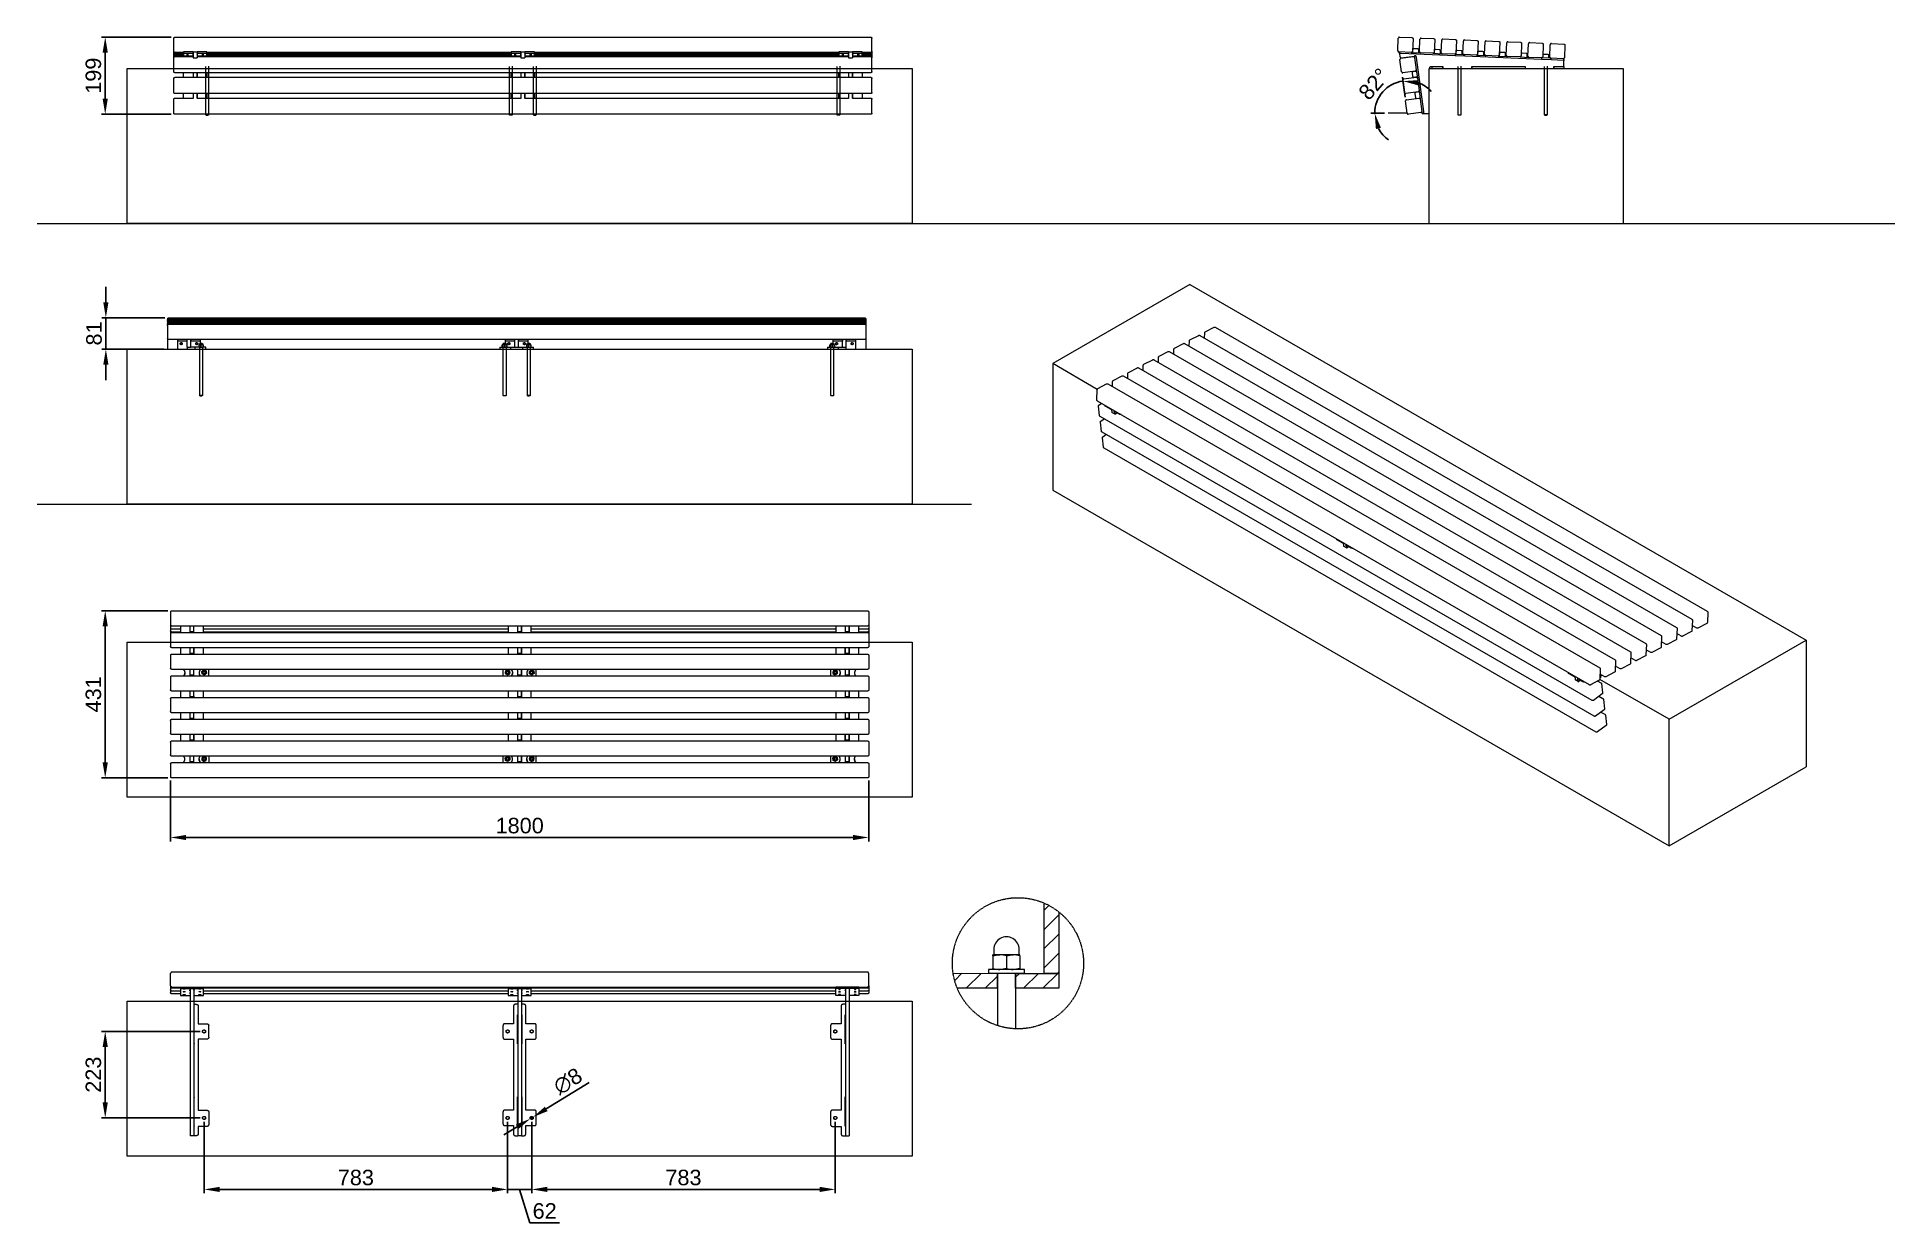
# Model space of a CAD drawing. Header units: millimetres. Extents: x -213 to 4577, y -424 to 2634.
import ezdxf

# ---------------------------------------------------------------- set-up
doc = ezdxf.new("R2010")
doc.units = ezdxf.units.MM
doc.linetypes.add('HIDDEN', pattern=[1.905, 1.27, -0.635])
for name, color, linetype, lineweight in [('ZANO_R', 7, 'Continuous', 0), ('ZANO_R_przerywana', 7, 'HIDDEN', 0), ('ZANO_W', 1, 'Continuous', 0)]:
    doc.layers.add(name, color=color, linetype=linetype, lineweight=lineweight)
doc.styles.add('Arial', font='arial.ttf')
doc.styles.get("Standard").update_dxf_attribs({"font": 'ARIALUNI.TTF'})
doc.dimstyles.new('pl i ang', dxfattribs={"dimtxt": 50, "dimasz": 50, "dimexe": 1.25, "dimexo": 0.625, "dimgap": 10, "dimtad": 1, "dimtoh": 1, "dimtxsty": 'Standard', "dimcen": 2.5, "dimclrd": 1, "dimclre": 1, "dimclrt": 1, "dimadec": 0, "dimazin": 0, "dimtfac": 1, "dimtmove": 0, "dimatfit": 3, "dimfxl": 1, "dimarcsym": 1})

msp = doc.modelspace()

# ---------------------------------------------------------------- blocks, each defined once
blk = doc.blocks.new('*D431')
at = {"layer": 'ZANO_W', "color": 1, "lineweight": -2}
for p, q in [((123.9, 1154.5), (-47.8, 1154.5)), ((-37.8, 1114.5), (-37.8, 763.5)), ((123.9, 723.5), (-47.8, 723.5))]:
    blk.add_line(p, q, dxfattribs=at)
at = {"layer": 'ZANO_W', "color": 1}
for points in [[(-31.1, 1114.5), (-44.5, 1114.5), (-37.8, 1154.5)], [(-44.5, 763.5), (-31.1, 763.5), (-37.8, 723.5)]]:
    blk.add_solid(points, dxfattribs=at)
at = {"layer": 'ZANO_W', "color": 1, "insert": (-68.2, 939), "char_height": 40, "attachment_point": 5, "rotation": 90, "style": 'Arial'}
blk.add_mtext('431', dxfattribs=at)
blk = doc.blocks.new('*D432')
at = {"layer": 'ZANO_W', "color": 1, "lineweight": -2}
for p, q in [((132.2, 2634.2), (-47.8, 2634.2)), ((-37.8, 2594.2), (-37.8, 2475.2)), ((132.2, 2435.2), (-47.8, 2435.2))]:
    blk.add_line(p, q, dxfattribs=at)
at = {"layer": 'ZANO_W', "color": 1}
for points in [[(-31.1, 2594.2), (-44.5, 2594.2), (-37.8, 2634.2)], [(-44.5, 2475.2), (-31.1, 2475.2), (-37.8, 2435.2)]]:
    blk.add_solid(points, dxfattribs=at)
at = {"layer": 'ZANO_W', "color": 1, "insert": (-68.2, 2534.7), "char_height": 40, "attachment_point": 5, "rotation": 90, "style": 'Arial'}
blk.add_mtext('199', dxfattribs=at)
blk = doc.blocks.new('*D433')
at = {"layer": 'ZANO_W', "color": 1, "lineweight": -2}
for p, q in [((130.9, 716.5), (130.9, 559.7)), ((1930.9, 716.4), (1930.9, 559.7)), ((170.9, 569.7), (1890.9, 569.7))]:
    blk.add_line(p, q, dxfattribs=at)
at = {"layer": 'ZANO_W', "color": 1}
for points in [[(170.9, 576.3), (170.9, 563), (130.9, 569.7)], [(1890.9, 563), (1890.9, 576.3), (1930.9, 569.7)]]:
    blk.add_solid(points, dxfattribs=at)
at = {"layer": 'ZANO_W', "color": 1, "insert": (1030.9, 600.1), "char_height": 40, "attachment_point": 5, "style": 'Arial'}
blk.add_mtext('1800', dxfattribs=at)
blk = doc.blocks.new('*D434')
at = {"layer": 'ZANO_W', "color": 1, "lineweight": -2}
for p, q in [((1210, -62.7), (1099.4, -130.6)), ((1024.4, -176.7), (990.3, -197.6)), ((1058.5, -155.8), (1065.3, -151.6))]:
    blk.add_line(p, q, dxfattribs=at)
at = {"layer": 'ZANO_W', "color": 1}
for points in [[(1095.9, -125), (1102.9, -136.3), (1065.3, -151.6)], [(1027.9, -182.4), (1020.9, -171), (1058.5, -155.8)]]:
    blk.add_solid(points, dxfattribs=at)
at = {"layer": 'ZANO_W', "color": 1, "insert": (1155.3, -59.3), "char_height": 40, "attachment_point": 5, "rotation": 31.5631, "style": 'Arial'}
blk.add_mtext('∅8', dxfattribs=at)
blk = doc.blocks.new('*D435')
at = {"layer": 'ZANO_W', "color": 1, "lineweight": -2}
for p, q in [((3314.1, 2479.4), (3307.2, 2530.7)), ((3260.9, 2437.8), (3225.8, 2437.8))]:
    blk.add_line(p, q, dxfattribs=at)
for start, end in [(97.6419, 180), (42.4202, 70.0311), (207.6109, 235.2218)]:
    blk.add_arc((3319.6, 2437.8), 83.8, start, end, dxfattribs=at)
at = {"layer": 'ZANO_W', "color": 1}
for points in [[(3349, 2523.2), (3347.5, 2509.9), (3308.5, 2520.8)], [(3251.8, 2400.5), (3238.9, 2397.3), (3235.8, 2437.8)]]:
    blk.add_solid(points, dxfattribs=at)
at = {"layer": 'ZANO_W', "color": 1, "insert": (3233.5, 2513.2), "char_height": 40, "attachment_point": 5, "rotation": 48.821, "style": 'Arial'}
blk.add_mtext('82%%d', dxfattribs=at)
blk = doc.blocks.new('*D436')
at = {"layer": 'ZANO_W', "color": 1, "lineweight": -2}
for p, q in [((207.1, 69.3), (-47.8, 69.3)), ((-37.8, 29.3), (-37.8, -113.7)), ((207.1, -153.7), (-47.8, -153.7))]:
    blk.add_line(p, q, dxfattribs=at)
at = {"layer": 'ZANO_W', "color": 1}
for points in [[(-31.1, 29.3), (-44.5, 29.3), (-37.8, 69.3)], [(-44.5, -113.7), (-31.1, -113.7), (-37.8, -153.7)]]:
    blk.add_solid(points, dxfattribs=at)
at = {"layer": 'ZANO_W', "color": 1, "insert": (-68.2, -42.2), "char_height": 40, "attachment_point": 5, "rotation": 90, "style": 'Arial'}
blk.add_mtext('223', dxfattribs=at)
blk = doc.blocks.new('*D437')
at = {"layer": 'ZANO_W', "color": 1, "lineweight": -2}
for p, q in [((217.1, -163.7), (217.1, -348.2)), ((999.9, -163.7), (999.9, -348.2)), ((257.1, -338.2), (959.9, -338.2))]:
    blk.add_line(p, q, dxfattribs=at)
at = {"layer": 'ZANO_W', "color": 1}
for points in [[(257.1, -331.5), (257.1, -344.8), (217.1, -338.2)], [(959.9, -344.8), (959.9, -331.5), (999.9, -338.2)]]:
    blk.add_solid(points, dxfattribs=at)
at = {"layer": 'ZANO_W', "color": 1, "insert": (608.5, -307.7), "char_height": 40, "attachment_point": 5, "style": 'Arial'}
blk.add_mtext('783', dxfattribs=at)
blk = doc.blocks.new('*D438')
at = {"layer": 'ZANO_W', "color": 1, "lineweight": -2}
for p, q in [((999.9, -163.7), (999.9, -348.2)), ((1061.9, -163.7), (1061.9, -348.2)), ((959.9, -338.2), (919.9, -338.2)), ((999.9, -338.2), (1061.9, -338.2)), ((1056.8, -424.5), (1030.9, -338.2)), ((1101.9, -338.2), (1141.9, -338.2)), ((1133.9, -424.5), (1056.8, -424.5))]:
    blk.add_line(p, q, dxfattribs=at)
at = {"layer": 'ZANO_W', "color": 1}
for points in [[(959.9, -344.8), (959.9, -331.5), (999.9, -338.2)], [(1101.9, -331.5), (1101.9, -344.8), (1061.9, -338.2)]]:
    blk.add_solid(points, dxfattribs=at)
at = {"layer": 'ZANO_W', "color": 1, "insert": (1095.4, -394), "char_height": 40, "attachment_point": 5, "style": 'Arial'}
blk.add_mtext('62', dxfattribs=at)
blk = doc.blocks.new('*D439')
at = {"layer": 'ZANO_W', "color": 1, "lineweight": -2}
for p, q in [((1061.9, -163.7), (1061.9, -348.2)), ((1844.7, -163.7), (1844.7, -348.2)), ((1101.9, -338.2), (1804.7, -338.2))]:
    blk.add_line(p, q, dxfattribs=at)
at = {"layer": 'ZANO_W', "color": 1}
for points in [[(1101.9, -331.5), (1101.9, -344.8), (1061.9, -338.2)], [(1804.7, -344.8), (1804.7, -331.5), (1844.7, -338.2)]]:
    blk.add_solid(points, dxfattribs=at)
at = {"layer": 'ZANO_W', "color": 1, "insert": (1453.3, -307.7), "char_height": 40, "attachment_point": 5, "style": 'Arial'}
blk.add_mtext('783', dxfattribs=at)
blk = doc.blocks.new('*D441')
at = {"layer": 'ZANO_W', "color": 1, "lineweight": -2}
for p, q in [((-36.2, 1950.2), (-36.2, 1990.2)), ((116.2, 1910.2), (-46.2, 1910.2)), ((-36.2, 1910.2), (-36.2, 1829.3)), ((113.2, 1829.3), (-46.2, 1829.3)), ((-36.2, 1789.3), (-36.2, 1749.3))]:
    blk.add_line(p, q, dxfattribs=at)
at = {"layer": 'ZANO_W', "color": 1}
for points in [[(-42.8, 1950.2), (-29.5, 1950.2), (-36.2, 1910.2)], [(-29.5, 1789.3), (-42.8, 1789.3), (-36.2, 1829.3)]]:
    blk.add_solid(points, dxfattribs=at)
at = {"layer": 'ZANO_W', "color": 1, "insert": (-66.6, 1869.8), "char_height": 40, "attachment_point": 5, "rotation": 90, "style": 'Arial'}
blk.add_mtext('81', dxfattribs=at)

# ---------------------------------------------------------------- dimensions: what is measured, and where the dimension line sits
at = {"layer": 'ZANO_W'}
for base, p1, p2, picture, middle in [((-37.8, 2435.2), (142.2, 2634.2), (142.2, 2435.2), '*D432', (-68.2, 2534.7)), ((-36.2, 1829.3), (126.2, 1910.2), (123.2, 1829.3), '*D441', (-66.6, 1869.8)), ((-37.8, 723.5), (133.9, 1154.5), (133.9, 723.5), '*D431', (-68.2, 939)), ((-37.8, -153.7), (217.1, 69.3), (217.1, -153.7), '*D436', (-68.2, -42.2))]:
    dim = msp.add_linear_dim(base=base, p1=p1, p2=p2, angle=90, dimstyle='pl i ang', override={"dimtxt": 40, "dimasz": 40, "dimexe": 10, "dimexo": 10, "dimtoh": 0, "dimdec": 0, "dimtxsty": 'Arial', "dimtdec": 0, "dimtmove": 1}, dxfattribs=at)
    dim.commit()
    dim.dimension.update_dxf_attribs({"geometry": picture, "text_midpoint": middle})
dim = msp.add_angular_dim_2l(base=(3271.5, 2506.3), line1=((3319.6, 2437.8), (3270.9, 2437.8)), line2=((3319.6, 2437.8), (3315.4, 2469.5)), dimstyle='pl i ang', override={"dimtxt": 40, "dimasz": 40, "dimexe": 10, "dimexo": 10, "dimtoh": 0, "dimdec": 0, "dimtxsty": 'Arial', "dimtdec": 0, "dimtmove": 1}, dxfattribs=at)
dim.commit()
dim.dimension.update_dxf_attribs({"geometry": '*D435', "text_midpoint": (3233.5, 2513.2)})
for base, p1, p2, picture, middle in [((1930.9, 569.7), (130.9, 726.5), (1930.9, 726.4), '*D433', (1030.9, 600.1)), ((999.9, -338.2), (217.1, -153.7), (999.9, -153.7), '*D437', (608.5, -307.7)), ((1061.9, -338.2), (999.9, -153.7), (1061.9, -153.7), '*D438', (1066.8, -394)), ((1844.7, -338.2), (1061.9, -153.7), (1844.7, -153.7), '*D439', (1453.3, -307.7))]:
    dim = msp.add_linear_dim(base=base, p1=p1, p2=p2, dimstyle='pl i ang', override={"dimtxt": 40, "dimasz": 40, "dimexe": 10, "dimexo": 10, "dimtoh": 0, "dimdec": 0, "dimtxsty": 'Arial', "dimtdec": 0, "dimtmove": 1}, dxfattribs=at)
    dim.commit()
    dim.dimension.update_dxf_attribs({"geometry": picture, "text_midpoint": middle})
dim = msp.add_diameter_dim_2p(p1=(1058.5, -155.8), p2=(1065.3, -151.6), dimstyle='pl i ang', override={"dimtxt": 40, "dimasz": 40, "dimexe": 10, "dimexo": 10, "dimtoh": 0, "dimdec": 0, "dimtxsty": 'Arial', "dimtdec": 0, "dimtmove": 1}, dxfattribs=at)
dim.commit()
dim.dimension.update_dxf_attribs({"geometry": '*D434', "text_midpoint": (1155.3, -59.3)})

# ---------------------------------------------------------------- linework, layer by layer
at = {"layer": 'ZANO_R'}
for p, q in [((139.2, 2631.8), (139.3, 2631.9)), ((139.2, 2631.7), (139.2, 2631.8)), ((139.2, 2631.6), (139.2, 2631.7)), ((139.2, 2631.5), (139.2, 2631.6)), ((139.2, 2631.4), (139.2, 2631.5)), ((139.2, 2631.3), (139.2, 2631.4)), ((139.2, 2631.2), (139.2, 2631.3)), ((139.2, 2599.2), (139.2, 2631.2)), ((139.2, 2597.9), (139.2, 2599.2)), ((139.2, 2596.9), (139.2, 2597.9)), ((139.2, 2597.8), (139.2, 2597.9)), ((139.2, 2597.7), (139.2, 2597.8)), ((139.2, 2597.6), (139.2, 2597.7)), ((139.2, 2597.5), (139.2, 2597.6)), ((139.2, 2597.4), (139.2, 2597.5)), ((139.2, 2597.3), (139.2, 2597.4)), ((139.3, 2597.2), (139.2, 2597.3)), ((139.2, 2595.5), (139.2, 2596.9)), ((139.2, 2594.5), (139.2, 2595.5)), ((139.2, 2595.4), (139.2, 2595.5)), ((139.2, 2595.3), (139.2, 2595.4)), ((139.2, 2595.2), (139.2, 2595.3)), ((139.2, 2595.1), (139.2, 2595.2)), ((139.2, 2595), (139.2, 2595.1)), ((139.2, 2594.9), (139.2, 2595)), ((139.3, 2594.8), (139.2, 2594.9)), ((139.2, 2593.2), (139.2, 2594.5)), ((139.2, 2592.1), (139.2, 2593.2)), ((139.2, 2593.1), (139.2, 2593.2)), ((139.2, 2593), (139.2, 2593.1)), ((139.2, 2592.9), (139.2, 2593)), ((139.2, 2592.8), (139.2, 2592.9)), ((139.2, 2592.7), (139.2, 2592.8)), ((139.2, 2592.6), (139.2, 2592.7)), ((139.3, 2592.5), (139.2, 2592.6)), ((139.2, 2590.8), (139.2, 2592.1)), ((139.2, 2589.8), (139.2, 2590.8)), ((139.2, 2590.7), (139.2, 2590.8)), ((139.2, 2590.6), (139.2, 2590.7)), ((139.2, 2590.5), (139.2, 2590.6)), ((139.2, 2590.4), (139.2, 2590.5)), ((139.2, 2590.3), (139.2, 2590.4)), ((139.2, 2590.2), (139.2, 2590.3)), ((139.3, 2590.1), (139.2, 2590.2)), ((139.2, 2588.4), (139.2, 2589.8)), ((139.2, 2587.4), (139.2, 2588.4)), ((139.2, 2588.3), (139.2, 2588.4)), ((139.2, 2588.2), (139.2, 2588.3)), ((139.2, 2588.1), (139.2, 2588.2)), ((139.2, 2588), (139.2, 2588.1)), ((139.2, 2587.9), (139.2, 2588)), ((139.2, 2587.8), (139.2, 2587.9)), ((139.3, 2587.7), (139.2, 2587.8)), ((139.2, 2586.1), (139.2, 2587.4)), ((139.3, 2632.2), (139.4, 2632.3)), ((139.3, 2632.1), (139.3, 2632.2)), ((139.3, 2632), (139.3, 2632.1)), ((139.3, 2631.9), (139.3, 2632)), ((139.3, 2597.1), (139.3, 2597.2)), ((139.3, 2597), (139.3, 2597.1)), ((139.3, 2596.9), (139.3, 2597)), ((139.4, 2596.8), (139.3, 2596.9)), ((139.3, 2594.7), (139.3, 2594.8)), ((139.3, 2594.6), (139.3, 2594.7)), ((139.3, 2594.5), (139.3, 2594.6)), ((139.4, 2594.4), (139.3, 2594.5)), ((139.3, 2592.4), (139.3, 2592.5)), ((139.3, 2592.3), (139.3, 2592.4)), ((139.3, 2592.2), (139.3, 2592.3)), ((139.4, 2592.1), (139.3, 2592.2)), ((139.3, 2590), (139.3, 2590.1)), ((139.3, 2589.9), (139.3, 2590)), ((139.3, 2589.8), (139.3, 2589.9)), ((139.4, 2589.7), (139.3, 2589.8)), ((139.3, 2587.6), (139.3, 2587.7)), ((139.3, 2587.5), (139.3, 2587.6)), ((139.3, 2587.4), (139.3, 2587.5)), ((139.4, 2587.3), (139.3, 2587.4)), ((139.4, 2632.4), (139.5, 2632.5)), ((139.4, 2632.3), (139.4, 2632.4)), ((139.4, 2596.7), (139.4, 2596.8)), ((139.5, 2596.6), (139.4, 2596.7)), ((139.4, 2594.3), (139.4, 2594.4)), ((139.5, 2594.2), (139.4, 2594.3)), ((139.4, 2592), (139.4, 2592.1)), ((139.5, 2591.9), (139.4, 2592)), ((139.4, 2589.6), (139.4, 2589.7)), ((139.5, 2589.5), (139.4, 2589.6)), ((139.4, 2587.2), (139.4, 2587.3)), ((139.5, 2587.1), (139.4, 2587.2)), ((139.5, 2632.6), (139.6, 2632.7)), ((139.5, 2632.5), (139.5, 2632.6)), ((139.5, 2596.5), (139.5, 2596.6)), ((139.6, 2596.4), (139.5, 2596.5)), ((139.5, 2594.1), (139.5, 2594.2)), ((139.6, 2594.1), (139.5, 2594.1)), ((139.5, 2591.8), (139.5, 2591.9)), ((139.6, 2591.7), (139.5, 2591.8)), ((139.5, 2589.4), (139.5, 2589.5)), ((139.6, 2589.3), (139.5, 2589.4)), ((139.6, 2587), (139.5, 2587.1)), ((139.5, 2587.1), (139.5, 2587.1)), ((139.6, 2632.8), (139.7, 2632.9)), ((139.6, 2632.7), (139.6, 2632.8)), ((139.6, 2596.3), (139.6, 2596.4)), ((139.7, 2596.2), (139.6, 2596.3)), ((139.6, 2594), (139.6, 2594.1)), ((139.7, 2593.9), (139.6, 2594)), ((139.6, 2591.6), (139.6, 2591.7)), ((139.7, 2591.5), (139.6, 2591.6)), ((139.6, 2589.2), (139.6, 2589.3)), ((139.7, 2589.2), (139.6, 2589.2)), ((139.6, 2586.9), (139.6, 2587)), ((139.7, 2586.8), (139.6, 2586.9)), ((139.7, 2632.9), (139.8, 2633)), ((139.7, 2632.9), (139.7, 2632.9)), ((139.8, 2596.1), (139.7, 2596.2)), ((139.7, 2596.2), (139.7, 2596.2)), ((139.7, 2593.8), (139.7, 2593.9)), ((139.8, 2593.7), (139.7, 2593.8)), ((139.7, 2591.4), (139.7, 2591.5)), ((139.8, 2591.3), (139.7, 2591.4)), ((139.7, 2589.1), (139.7, 2589.2)), ((139.8, 2589), (139.7, 2589.1)), ((139.8, 2633.1), (139.9, 2633.2)), ((139.8, 2633), (139.8, 2633.1)), ((139.8, 2596), (139.8, 2596.1)), ((139.9, 2595.9), (139.8, 2596)), ((139.8, 2593.6), (139.8, 2593.7)), ((139.9, 2593.6), (139.8, 2593.6)), ((139.9, 2591.2), (139.8, 2591.3)), ((139.8, 2591.3), (139.8, 2591.3)), ((139.8, 2588.9), (139.8, 2589)), ((139.9, 2588.8), (139.8, 2588.9)), ((139.9, 2633.2), (140, 2633.3)), ((140, 2595.8), (139.9, 2595.9)), ((140, 2593.5), (139.9, 2593.6)), ((140, 2591.1), (139.9, 2591.2)), ((140, 2588.7), (139.9, 2588.8)), ((140, 2633.3), (140.1, 2633.3)), ((140.1, 2595.8), (140, 2595.8)), ((140.1, 2593.4), (140, 2593.5)), ((140.1, 2591), (140, 2591.1)), ((140.1, 2588.7), (140, 2588.7)), ((140.1, 2633.4), (140.2, 2633.5)), ((140.1, 2633.3), (140.1, 2633.4)), ((140.1, 2595.7), (140.1, 2595.8)), ((140.2, 2595.6), (140.1, 2595.7)), ((140.1, 2593.3), (140.1, 2593.4)), ((140.2, 2593.3), (140.1, 2593.3)), ((140.2, 2590.9), (140.1, 2591)), ((140.1, 2591), (140.1, 2591)), ((140.1, 2588.6), (140.1, 2588.7)), ((140.2, 2588.5), (140.1, 2588.6)), ((140.2, 2633.5), (140.3, 2633.5)), ((140.3, 2595.6), (140.2, 2595.6)), ((140.3, 2593.2), (140.2, 2593.3)), ((140.3, 2590.8), (140.2, 2590.9)), ((140.3, 2588.5), (140.2, 2588.5)), ((140.3, 2633.5), (140.4, 2633.6)), ((140.4, 2595.5), (140.3, 2595.6)), ((140.4, 2593.1), (140.3, 2593.2)), ((140.4, 2590.8), (140.3, 2590.8)), ((140.4, 2588.4), (140.3, 2588.5)), ((140.4, 2633.6), (140.4, 2633.7)), ((140.4, 2633.7), (140.5, 2633.7)), ((140.4, 2595.4), (140.4, 2595.5)), ((140.5, 2595.4), (140.4, 2595.4)), ((140.5, 2593), (140.4, 2593.1)), ((140.4, 2593.1), (140.4, 2593.1)), ((140.4, 2590.7), (140.4, 2590.8)), ((140.5, 2590.7), (140.4, 2590.7)), ((140.4, 2588.3), (140.4, 2588.4)), ((140.5, 2588.3), (140.4, 2588.3)), ((140.5, 2633.7), (140.6, 2633.8)), ((140.6, 2595.3), (140.5, 2595.4)), ((140.6, 2593), (140.5, 2593)), ((140.6, 2590.6), (140.5, 2590.7)), ((140.6, 2588.2), (140.5, 2588.3)), ((140.6, 2633.8), (140.7, 2633.8)), ((140.7, 2595.3), (140.6, 2595.3)), ((140.7, 2592.9), (140.6, 2593)), ((140.7, 2590.5), (140.6, 2590.6)), ((140.7, 2588.2), (140.6, 2588.2)), ((140.7, 2633.8), (140.8, 2633.9)), ((140.8, 2595.2), (140.7, 2595.3)), ((140.8, 2592.9), (140.7, 2592.9)), ((140.8, 2590.5), (140.7, 2590.5)), ((140.8, 2588.1), (140.7, 2588.2)), ((140.8, 2633.9), (140.9, 2633.9)), ((140.9, 2595.2), (140.8, 2595.2)), ((140.9, 2592.8), (140.8, 2592.9)), ((140.9, 2590.5), (140.8, 2590.5)), ((140.9, 2588.1), (140.8, 2588.1)), ((140.9, 2633.9), (141, 2634)), ((141, 2595.1), (140.9, 2595.2)), ((141, 2592.8), (140.9, 2592.8)), ((141, 2590.4), (140.9, 2590.5)), ((141, 2588), (140.9, 2588.1)), ((141, 2634), (141.1, 2634)), ((141.1, 2595.1), (141, 2595.1)), ((141.1, 2592.7), (141, 2592.8)), ((141.1, 2590.4), (141, 2590.4)), ((141.1, 2588), (141, 2588)), ((141.1, 2634), (141.2, 2634)), ((141.2, 2595.1), (141.1, 2595.1)), ((141.2, 2592.7), (141.1, 2592.7)), ((141.2, 2590.3), (141.1, 2590.4)), ((141.2, 2588), (141.1, 2588)), ((141.2, 2634), (141.3, 2634.1)), ((141.3, 2595), (141.2, 2595.1)), ((141.3, 2592.7), (141.2, 2592.7)), ((141.3, 2590.3), (141.2, 2590.3)), ((141.3, 2587.9), (141.2, 2588)), ((141.3, 2634.1), (141.4, 2634.1)), ((141.4, 2595), (141.3, 2595)), ((141.4, 2592.6), (141.3, 2592.7)), ((141.4, 2590.3), (141.3, 2590.3)), ((141.4, 2587.9), (141.3, 2587.9)), ((141.4, 2634.1), (141.5, 2634.1)), ((141.5, 2595), (141.4, 2595)), ((141.5, 2592.6), (141.4, 2592.6)), ((141.5, 2590.2), (141.4, 2590.3)), ((141.5, 2587.9), (141.4, 2587.9)), ((141.5, 2634.1), (141.6, 2634.2)), ((141.6, 2595), (141.5, 2595)), ((141.6, 2592.6), (141.5, 2592.6)), ((141.6, 2590.2), (141.5, 2590.2)), ((141.6, 2587.9), (141.5, 2587.9)), ((141.6, 2634.2), (141.7, 2634.2)), ((141.7, 2594.9), (141.6, 2595)), ((141.7, 2592.6), (141.6, 2592.6)), ((141.7, 2590.2), (141.6, 2590.2)), ((141.7, 2587.8), (141.6, 2587.9)), ((141.7, 2634.2), (141.8, 2634.2)), ((141.8, 2594.9), (141.7, 2594.9)), ((141.8, 2592.6), (141.7, 2592.6)), ((141.8, 2590.2), (141.7, 2590.2)), ((141.8, 2587.8), (141.7, 2587.8)), ((141.8, 2634.2), (141.9, 2634.2)), ((141.9, 2594.9), (141.8, 2594.9)), ((141.9, 2592.5), (141.8, 2592.6)), ((141.9, 2590.2), (141.8, 2590.2)), ((141.9, 2587.8), (141.8, 2587.8)), ((141.9, 2634.2), (142, 2634.2)), ((142, 2594.9), (141.9, 2594.9)), ((142, 2592.5), (141.9, 2592.5)), ((142, 2590.2), (141.9, 2590.2)), ((142, 2587.8), (141.9, 2587.8)), ((142, 2634.2), (142.1, 2634.2)), ((142.1, 2594.9), (142, 2594.9)), ((142.1, 2592.5), (142, 2592.5)), ((142.1, 2590.2), (142, 2590.2)), ((142.1, 2587.8), (142, 2587.8)), ((142.1, 2634.2), (142.2, 2634.2)), ((142.2, 2594.9), (142.1, 2594.9)), ((142.2, 2592.5), (142.1, 2592.5)), ((142.2, 2590.2), (142.1, 2590.2)), ((142.2, 2587.8), (142.1, 2587.8)), ((142.2, 2634.2), (1936.2, 2634.2)), ((164.2, 2594.9), (142.2, 2594.9)), ((164.2, 2592.5), (142.2, 2592.5)), ((164.2, 2590.2), (142.2, 2590.2)), ((164.2, 2587.8), (142.2, 2587.8)), ((165.2, 2596.1), (164.2, 2596)), ((164.2, 2596), (164.2, 2592)), ((165.2, 2592.1), (164.2, 2592)), ((164.2, 2592), (164.2, 2586.1)), ((166.2, 2596.2), (165.2, 2596.1)), ((166.2, 2592.2), (165.2, 2592.1)), ((167.2, 2596.2), (166.2, 2596.2)), ((167.2, 2592.2), (166.2, 2592.2)), ((168.2, 2596.2), (167.2, 2596.2)), ((168.2, 2592.2), (167.2, 2592.2)), ((169.2, 2596.2), (168.2, 2596.2)), ((169.2, 2592.2), (168.2, 2592.2)), ((189, 2596.2), (169.2, 2596.2)), ((189, 2592.2), (169.2, 2592.2)), ((171.6, 2591.6), (171.5, 2591.6)), ((171.5, 2591.6), (171.5, 2591.6)), ((171.5, 2591.6), (171.5, 2591.6)), ((171.5, 2591.6), (171.5, 2591.6)), ((171.5, 2591.6), (171.5, 2591.6)), ((171.5, 2591.6), (171.5, 2591.6)), ((171.5, 2591.6), (171.5, 2591.6)), ((171.5, 2591.6), (171.5, 2591.6)), ((171.5, 2591.6), (171.5, 2591.6)), ((171.5, 2591.6), (171.5, 2591.6)), ((171.5, 2591.6), (171.5, 2591.6)), ((171.5, 2591.6), (171.5, 2591.6)), ((171.5, 2591.6), (171.5, 2591.6)), ((171.5, 2591.6), (171.5, 2591.6)), ((171.5, 2591.6), (171.5, 2591.6)), ((171.5, 2591.6), (171.5, 2591.6)), ((171.5, 2591.6), (171.5, 2591.6)), ((171.5, 2591.6), (171.5, 2591.6)), ((171.5, 2591.6), (171.5, 2591.6)), ((171.5, 2591.6), (171.5, 2591.6)), ((171.5, 2591.6), (171.5, 2591.6)), ((171.5, 2591.6), (171.5, 2591.6)), ((171.5, 2591.6), (171.5, 2591.6)), ((171.5, 2591.6), (171.5, 2591.6)), ((171.5, 2591.6), (171.5, 2591.6)), ((171.5, 2591.6), (171.5, 2591.6)), ((171.5, 2591.6), (171.5, 2591.6)), ((171.5, 2591.6), (171.5, 2591.6)), ((171.5, 2591.6), (171.5, 2591.6)), ((171.5, 2591.6), (171.5, 2591.6)), ((171.5, 2591.6), (171.5, 2591.6)), ((171.5, 2591.6), (171.5, 2591.6)), ((171.5, 2591.6), (171.5, 2591.6)), ((171.5, 2591.6), (171.5, 2591.6)), ((171.5, 2591.6), (171.5, 2591.6)), ((171.5, 2591.6), (171.5, 2591.6)), ((171.5, 2591.6), (171.5, 2591.6)), ((171.5, 2591.6), (171.5, 2591.6)), ((171.5, 2591.6), (171.5, 2591.6)), ((171.5, 2591.6), (171.5, 2591.6)), ((171.5, 2591.6), (171.5, 2591.6)), ((171.5, 2591.6), (171.5, 2591.6)), ((171.5, 2591.6), (171.5, 2591.6)), ((171.5, 2591.6), (171.5, 2591.6)), ((171.5, 2591.6), (171.5, 2591.6)), ((171.5, 2591.6), (171.5, 2591.6)), ((171.5, 2591.6), (171.5, 2591.6)), ((171.5, 2591.6), (171.5, 2591.6)), ((171.5, 2591.6), (171.5, 2591.6)), ((171.5, 2591.6), (171.5, 2591.6)), ((171.5, 2591.6), (171.5, 2591.6)), ((171.5, 2591.6), (171.5, 2591.6)), ((171.5, 2591.6), (171.5, 2591.6)), ((171.5, 2591.6), (171.5, 2591.6)), ((171.5, 2591.6), (171.5, 2591.6)), ((171.5, 2591.6), (171.6, 2591.6)), ((171.5, 2589.2), (171.5, 2589.2)), ((171.5, 2589.2), (171.5, 2589.2)), ((171.5, 2589.2), (171.5, 2589.2)), ((171.5, 2589.2), (171.5, 2589.2)), ((171.5, 2589.2), (171.5, 2589.2)), ((171.5, 2589.2), (171.5, 2589.3)), ((171.5, 2589.3), (171.5, 2589.3)), ((171.5, 2589.3), (171.5, 2589.3)), ((171.5, 2589.3), (171.5, 2589.3)), ((171.5, 2589.3), (171.5, 2589.3)), ((171.5, 2589.3), (171.5, 2589.3)), ((171.5, 2589.3), (171.5, 2589.3)), ((171.5, 2589.3), (171.5, 2589.3)), ((171.5, 2589.3), (171.5, 2589.3)), ((171.5, 2589.3), (171.5, 2589.3)), ((171.5, 2589.3), (171.5, 2589.3)), ((171.5, 2589.3), (171.5, 2589.3)), ((171.5, 2589.3), (171.5, 2589.3)), ((171.5, 2589.3), (171.5, 2589.3)), ((171.5, 2589.3), (171.5, 2589.3)), ((171.5, 2589.3), (171.5, 2589.3)), ((171.5, 2589.3), (171.5, 2589.3)), ((171.5, 2589.3), (171.5, 2589.3)), ((171.5, 2589.3), (171.5, 2589.3)), ((171.5, 2589.3), (171.5, 2589.3)), ((171.5, 2589.3), (171.5, 2589.3)), ((171.5, 2589.3), (171.5, 2589.3)), ((171.5, 2589.3), (171.5, 2589.3)), ((171.5, 2589.3), (171.5, 2589.3)), ((171.5, 2589.3), (171.6, 2589.3)), ((171.6, 2589.2), (171.5, 2589.2)), ((171.5, 2589.2), (171.5, 2589.2)), ((171.5, 2589.2), (171.5, 2589.2)), ((171.5, 2589.2), (171.5, 2589.2)), ((171.5, 2589.2), (171.5, 2589.2)), ((171.5, 2589.2), (171.5, 2589.2)), ((171.5, 2589.2), (171.5, 2589.2)), ((171.5, 2589.2), (171.5, 2589.2)), ((171.5, 2589.2), (171.5, 2589.2)), ((171.5, 2589.2), (171.5, 2589.2)), ((171.5, 2589.2), (171.5, 2589.2)), ((171.5, 2589.2), (171.5, 2589.2)), ((171.5, 2589.2), (171.5, 2589.2)), ((171.5, 2589.2), (171.5, 2589.2)), ((171.5, 2589.2), (171.5, 2589.2)), ((171.5, 2589.2), (171.5, 2589.2)), ((171.5, 2589.2), (171.5, 2589.2)), ((171.5, 2589.2), (171.5, 2589.2)), ((171.5, 2589.2), (171.5, 2589.2)), ((171.5, 2589.2), (171.5, 2589.2)), ((171.5, 2589.2), (171.5, 2589.2)), ((171.5, 2589.2), (171.5, 2589.2)), ((171.5, 2589.2), (171.5, 2589.2)), ((171.5, 2589.2), (171.5, 2589.2)), ((171.5, 2589.2), (171.5, 2589.2)), ((171.5, 2589.2), (171.5, 2589.2)), ((171.6, 2586.9), (171.5, 2586.9)), ((171.5, 2586.9), (171.5, 2586.9)), ((171.5, 2586.9), (171.5, 2586.9)), ((171.5, 2586.9), (171.5, 2586.9)), ((171.5, 2586.9), (171.5, 2586.9)), ((171.5, 2586.9), (171.5, 2586.9)), ((171.5, 2586.9), (171.5, 2586.9)), ((171.5, 2586.9), (171.5, 2586.9)), ((171.5, 2586.9), (171.5, 2586.9)), ((171.5, 2586.9), (171.5, 2586.9)), ((171.5, 2586.9), (171.5, 2586.9)), ((171.5, 2586.9), (171.5, 2586.9)), ((171.5, 2586.9), (171.5, 2586.9)), ((171.5, 2586.9), (171.5, 2586.9)), ((171.5, 2586.9), (171.5, 2586.9)), ((171.5, 2586.9), (171.5, 2586.9)), ((171.5, 2586.9), (171.5, 2586.9)), ((171.5, 2586.9), (171.5, 2586.9)), ((171.5, 2586.9), (171.5, 2586.9)), ((171.5, 2586.9), (171.5, 2586.9)), ((171.5, 2586.9), (171.5, 2586.9)), ((171.5, 2586.9), (171.5, 2586.9)), ((171.5, 2586.9), (171.5, 2586.9)), ((171.5, 2586.9), (171.5, 2586.9)), ((171.5, 2586.9), (171.5, 2586.9)), ((171.5, 2586.9), (171.5, 2586.9)), ((171.5, 2586.9), (171.5, 2586.9)), ((171.5, 2586.9), (171.5, 2586.9)), ((171.5, 2586.9), (171.5, 2586.9)), ((171.5, 2586.9), (171.5, 2586.9)), ((171.5, 2586.9), (171.5, 2586.9)), ((171.5, 2586.9), (171.5, 2586.9)), ((171.5, 2586.9), (171.5, 2586.9)), ((171.5, 2586.9), (171.5, 2586.9)), ((171.5, 2586.9), (171.5, 2586.9)), ((171.5, 2586.9), (171.5, 2586.9)), ((171.5, 2586.9), (171.5, 2586.9)), ((171.5, 2586.9), (171.5, 2586.9)), ((171.5, 2586.9), (171.5, 2586.9)), ((171.5, 2586.9), (171.5, 2586.9)), ((171.5, 2586.9), (171.5, 2586.9)), ((171.5, 2586.9), (171.5, 2586.9)), ((171.5, 2586.9), (171.5, 2586.9)), ((171.5, 2586.9), (171.5, 2586.9)), ((171.5, 2586.9), (171.5, 2586.9)), ((171.5, 2586.9), (171.5, 2586.9)), ((171.5, 2586.9), (171.5, 2586.9)), ((171.5, 2586.9), (171.5, 2586.9)), ((171.5, 2586.9), (171.5, 2586.9)), ((171.5, 2586.9), (171.5, 2586.9)), ((171.5, 2586.9), (171.5, 2586.9)), ((171.5, 2586.9), (171.5, 2586.9)), ((171.5, 2586.9), (171.5, 2586.9)), ((171.5, 2586.9), (171.5, 2586.9)), ((171.5, 2586.9), (171.5, 2586.9)), ((171.5, 2586.9), (171.6, 2586.9)), ((171.6, 2591.6), (171.6, 2591.7)), ((171.6, 2591.7), (171.7, 2591.7)), ((171.7, 2591.6), (171.6, 2591.6)), ((171.6, 2591.6), (171.6, 2591.6)), ((171.6, 2589.3), (171.6, 2589.3)), ((171.6, 2589.3), (171.7, 2589.3)), ((171.7, 2589.2), (171.6, 2589.2)), ((171.6, 2589.2), (171.6, 2589.2)), ((171.6, 2586.8), (171.6, 2586.9)), ((171.6, 2586.9), (171.6, 2586.9)), ((171.6, 2586.9), (171.7, 2586.9)), ((171.7, 2586.8), (171.6, 2586.8)), ((171.7, 2591.7), (171.8, 2591.7)), ((171.8, 2591.6), (171.7, 2591.6)), ((171.7, 2589.3), (171.8, 2589.3)), ((171.8, 2589.2), (171.7, 2589.2)), ((171.7, 2586.9), (171.8, 2586.9)), ((171.8, 2586.8), (171.7, 2586.8)), ((171.8, 2591.7), (171.9, 2591.7)), ((171.9, 2591.6), (171.8, 2591.6)), ((171.8, 2589.3), (171.9, 2589.3)), ((171.9, 2589.2), (171.8, 2589.2)), ((171.8, 2586.9), (171.9, 2586.9)), ((171.9, 2591.7), (172.3, 2591.7)), ((172.3, 2591.5), (171.9, 2591.6)), ((171.9, 2589.3), (172.3, 2589.3)), ((172.3, 2589.2), (171.9, 2589.2)), ((171.9, 2586.9), (172.3, 2587)), ((172.3, 2591.7), (173.2, 2591.7)), ((173.2, 2591.5), (172.3, 2591.5)), ((172.3, 2589.3), (173.2, 2589.4)), ((173.2, 2589.1), (172.3, 2589.2)), ((172.3, 2587), (173.2, 2587)), ((173.2, 2591.7), (174.2, 2591.7)), ((174.2, 2591.5), (173.2, 2591.5)), ((173.2, 2589.4), (174.2, 2589.4)), ((174.2, 2589.1), (173.2, 2589.1)), ((173.2, 2587), (174.2, 2587)), ((174.2, 2591.7), (175.2, 2591.7)), ((175.2, 2591.5), (174.2, 2591.5)), ((174.2, 2589.4), (175.2, 2589.4)), ((175.2, 2589.1), (174.2, 2589.1)), ((174.2, 2587), (175.2, 2587)), ((175.2, 2591.7), (176.1, 2591.7)), ((176.1, 2591.5), (175.2, 2591.5)), ((175.2, 2589.4), (176.1, 2589.3)), ((176.1, 2589.2), (175.2, 2589.1)), ((175.2, 2587), (176.1, 2587)), ((176.1, 2591.7), (176.4, 2591.7)), ((176.4, 2591.6), (176.1, 2591.5)), ((176.1, 2589.3), (176.4, 2589.3)), ((176.4, 2589.2), (176.1, 2589.2)), ((176.1, 2587), (176.4, 2586.9)), ((176.4, 2591.7), (176.6, 2591.7)), ((176.6, 2591.6), (176.4, 2591.6)), ((176.4, 2589.3), (176.6, 2589.3)), ((176.6, 2589.2), (176.4, 2589.2)), ((176.4, 2586.9), (176.6, 2586.9)), ((176.6, 2591.7), (176.7, 2591.7)), ((176.7, 2591.6), (176.6, 2591.6)), ((176.6, 2589.3), (176.7, 2589.3)), ((176.7, 2589.2), (176.6, 2589.2)), ((176.6, 2586.9), (176.7, 2586.9)), ((176.7, 2586.8), (176.6, 2586.8)), ((176.7, 2591.7), (176.7, 2591.7)), ((176.7, 2591.7), (176.8, 2591.6)), ((176.8, 2591.6), (176.7, 2591.6)), ((176.7, 2591.6), (176.7, 2591.6)), ((176.7, 2589.3), (176.7, 2589.3)), ((176.7, 2589.3), (176.8, 2589.3)), ((176.8, 2589.2), (176.7, 2589.2)), ((176.7, 2589.2), (176.7, 2589.2)), ((176.7, 2586.9), (176.7, 2586.9)), ((176.7, 2586.9), (176.8, 2586.9)), ((176.8, 2586.9), (176.7, 2586.8)), ((176.7, 2586.8), (176.7, 2586.8)), ((176.8, 2591.6), (176.8, 2591.6)), ((176.8, 2591.6), (176.8, 2591.6)), ((176.8, 2591.6), (176.8, 2591.6)), ((176.8, 2591.6), (176.8, 2591.6)), ((176.8, 2591.6), (176.8, 2591.6)), ((176.8, 2591.6), (176.8, 2591.6)), ((176.8, 2591.6), (176.9, 2591.6)), ((176.9, 2591.6), (176.8, 2591.6)), ((176.8, 2591.6), (176.8, 2591.6)), ((176.8, 2591.6), (176.8, 2591.6)), ((176.8, 2591.6), (176.8, 2591.6)), ((176.8, 2591.6), (176.8, 2591.6)), ((176.8, 2591.6), (176.8, 2591.6)), ((176.8, 2591.6), (176.8, 2591.6)), ((176.8, 2589.3), (176.8, 2589.3)), ((176.8, 2589.3), (176.8, 2589.3)), ((176.8, 2589.3), (176.8, 2589.3)), ((176.8, 2589.3), (176.8, 2589.3)), ((176.8, 2589.3), (176.8, 2589.3)), ((176.8, 2589.3), (176.8, 2589.3)), ((176.8, 2589.3), (176.9, 2589.3)), ((176.9, 2589.2), (176.8, 2589.2)), ((176.8, 2589.2), (176.8, 2589.2)), ((176.8, 2589.2), (176.8, 2589.2)), ((176.8, 2589.2), (176.8, 2589.2)), ((176.8, 2589.2), (176.8, 2589.2)), ((176.8, 2589.2), (176.8, 2589.2)), ((176.8, 2589.2), (176.8, 2589.2)), ((176.8, 2586.9), (176.8, 2586.9)), ((176.8, 2586.9), (176.8, 2586.9)), ((176.8, 2586.9), (176.8, 2586.9)), ((176.8, 2586.9), (176.8, 2586.9)), ((176.8, 2586.9), (176.8, 2586.9)), ((176.8, 2586.9), (176.8, 2586.9)), ((176.8, 2586.9), (176.9, 2586.9)), ((176.9, 2586.9), (176.8, 2586.9)), ((176.8, 2586.9), (176.8, 2586.9)), ((176.8, 2586.9), (176.8, 2586.9)), ((176.8, 2586.9), (176.8, 2586.9)), ((176.8, 2586.9), (176.8, 2586.9)), ((176.8, 2586.9), (176.8, 2586.9)), ((176.8, 2586.9), (176.8, 2586.9)), ((176.9, 2591.6), (176.9, 2591.6)), ((176.9, 2591.6), (176.9, 2591.6)), ((176.9, 2591.6), (176.9, 2591.6)), ((176.9, 2591.6), (176.9, 2591.6)), ((176.9, 2591.6), (176.9, 2591.6)), ((176.9, 2591.6), (176.9, 2591.6)), ((176.9, 2591.6), (176.9, 2591.6)), ((176.9, 2591.6), (176.9, 2591.6)), ((176.9, 2591.6), (176.9, 2591.6)), ((176.9, 2591.6), (176.9, 2591.6)), ((176.9, 2591.6), (176.9, 2591.6)), ((176.9, 2591.6), (176.9, 2591.6)), ((176.9, 2591.6), (176.9, 2591.6)), ((176.9, 2591.6), (176.9, 2591.6)), ((176.9, 2591.6), (176.9, 2591.6)), ((176.9, 2591.6), (176.9, 2591.6)), ((176.9, 2591.6), (176.9, 2591.6)), ((176.9, 2591.6), (176.9, 2591.6)), ((176.9, 2591.6), (176.9, 2591.6)), ((176.9, 2591.6), (176.9, 2591.6)), ((176.9, 2591.6), (176.9, 2591.6)), ((176.9, 2591.6), (176.9, 2591.6)), ((176.9, 2591.6), (176.9, 2591.6)), ((176.9, 2591.6), (176.9, 2591.6)), ((176.9, 2591.6), (176.9, 2591.6)), ((176.9, 2591.6), (176.9, 2591.6)), ((176.9, 2591.6), (176.9, 2591.6)), ((176.9, 2591.6), (176.9, 2591.6)), ((176.9, 2591.6), (176.9, 2591.6)), ((176.9, 2591.6), (176.9, 2591.6)), ((176.9, 2591.6), (176.9, 2591.6)), ((176.9, 2591.6), (176.9, 2591.6)), ((176.9, 2591.6), (176.9, 2591.6)), ((176.9, 2591.6), (176.9, 2591.6)), ((176.9, 2591.6), (176.9, 2591.6)), ((176.9, 2591.6), (176.9, 2591.6)), ((176.9, 2591.6), (176.9, 2591.6)), ((176.9, 2591.6), (176.9, 2591.6)), ((176.9, 2591.6), (176.9, 2591.6)), ((176.9, 2591.6), (176.9, 2591.6)), ((176.9, 2591.6), (176.9, 2591.6)), ((176.9, 2591.6), (176.9, 2591.6)), ((176.9, 2589.3), (176.9, 2589.3)), ((176.9, 2589.3), (176.9, 2589.3)), ((176.9, 2589.3), (176.9, 2589.3)), ((176.9, 2589.3), (176.9, 2589.3)), ((176.9, 2589.3), (176.9, 2589.3)), ((176.9, 2589.3), (176.9, 2589.3)), ((176.9, 2589.3), (176.9, 2589.3)), ((176.9, 2589.3), (176.9, 2589.3)), ((176.9, 2589.3), (176.9, 2589.3)), ((176.9, 2589.3), (176.9, 2589.3)), ((176.9, 2589.3), (176.9, 2589.3)), ((176.9, 2589.3), (176.9, 2589.3)), ((176.9, 2589.3), (176.9, 2589.3)), ((176.9, 2589.3), (176.9, 2589.3)), ((176.9, 2589.3), (176.9, 2589.3)), ((176.9, 2589.3), (176.9, 2589.3)), ((176.9, 2589.3), (176.9, 2589.3)), ((176.9, 2589.3), (176.9, 2589.2)), ((176.9, 2589.2), (176.9, 2589.2)), ((176.9, 2589.2), (176.9, 2589.2)), ((176.9, 2589.2), (176.9, 2589.2)), ((176.9, 2589.2), (176.9, 2589.2)), ((176.9, 2589.2), (176.9, 2589.2)), ((176.9, 2589.2), (176.9, 2589.2)), ((176.9, 2589.2), (176.9, 2589.2)), ((176.9, 2589.2), (176.9, 2589.2)), ((176.9, 2589.2), (176.9, 2589.2)), ((176.9, 2589.2), (176.9, 2589.2)), ((176.9, 2589.2), (176.9, 2589.2)), ((176.9, 2589.2), (176.9, 2589.2)), ((176.9, 2589.2), (176.9, 2589.2)), ((176.9, 2589.2), (176.9, 2589.2)), ((176.9, 2589.2), (176.9, 2589.2)), ((176.9, 2589.2), (176.9, 2589.2)), ((176.9, 2589.2), (176.9, 2589.2)), ((176.9, 2589.2), (176.9, 2589.2)), ((176.9, 2589.2), (176.9, 2589.2)), ((176.9, 2589.2), (176.9, 2589.2)), ((176.9, 2589.2), (176.9, 2589.2)), ((176.9, 2589.2), (176.9, 2589.2)), ((176.9, 2589.2), (176.9, 2589.2)), ((176.9, 2589.2), (176.9, 2589.2)), ((176.9, 2586.9), (176.9, 2586.9)), ((176.9, 2586.9), (176.9, 2586.9)), ((176.9, 2586.9), (176.9, 2586.9)), ((176.9, 2586.9), (176.9, 2586.9)), ((176.9, 2586.9), (176.9, 2586.9)), ((176.9, 2586.9), (176.9, 2586.9)), ((176.9, 2586.9), (176.9, 2586.9)), ((176.9, 2586.9), (176.9, 2586.9)), ((176.9, 2586.9), (176.9, 2586.9)), ((176.9, 2586.9), (176.9, 2586.9)), ((176.9, 2586.9), (176.9, 2586.9)), ((176.9, 2586.9), (176.9, 2586.9)), ((176.9, 2586.9), (176.9, 2586.9)), ((176.9, 2586.9), (176.9, 2586.9)), ((176.9, 2586.9), (176.9, 2586.9)), ((176.9, 2586.9), (176.9, 2586.9)), ((176.9, 2586.9), (176.9, 2586.9)), ((176.9, 2586.9), (176.9, 2586.9)), ((176.9, 2586.9), (176.9, 2586.9)), ((176.9, 2586.9), (176.9, 2586.9)), ((176.9, 2586.9), (176.9, 2586.9)), ((176.9, 2586.9), (176.9, 2586.9)), ((176.9, 2586.9), (176.9, 2586.9)), ((176.9, 2586.9), (176.9, 2586.9)), ((176.9, 2586.9), (176.9, 2586.9)), ((176.9, 2586.9), (176.9, 2586.9)), ((176.9, 2586.9), (176.9, 2586.9)), ((176.9, 2586.9), (176.9, 2586.9)), ((176.9, 2586.9), (176.9, 2586.9)), ((176.9, 2586.9), (176.9, 2586.9)), ((176.9, 2586.9), (176.9, 2586.9)), ((176.9, 2586.9), (176.9, 2586.9)), ((176.9, 2586.9), (176.9, 2586.9)), ((176.9, 2586.9), (176.9, 2586.9)), ((176.9, 2586.9), (176.9, 2586.9)), ((176.9, 2586.9), (176.9, 2586.9)), ((176.9, 2586.9), (176.9, 2586.9)), ((176.9, 2586.9), (176.9, 2586.9)), ((176.9, 2586.9), (176.9, 2586.9)), ((176.9, 2586.9), (176.9, 2586.9)), ((176.9, 2586.9), (176.9, 2586.9)), ((176.9, 2586.9), (176.9, 2586.9)), ((188.7, 2592), (188.7, 2592)), ((188.7, 2592), (188.7, 2592.1)), ((188.7, 2592.1), (188.7, 2592.1)), ((188.7, 2592.1), (188.7, 2592.1)), ((188.7, 2592.1), (188.7, 2592.1)), ((188.7, 2592.1), (188.7, 2592.1)), ((188.7, 2592.1), (188.7, 2592.1)), ((188.7, 2592.1), (188.7, 2592.1)), ((188.7, 2592.1), (188.7, 2592.1)), ((188.7, 2592.1), (188.7, 2592.1)), ((188.7, 2592.1), (188.7, 2592.1)), ((188.7, 2592.1), (188.7, 2592.1)), ((188.7, 2592.1), (188.7, 2592.1)), ((188.7, 2592.1), (188.7, 2592.1)), ((188.7, 2592.1), (188.7, 2592.1)), ((188.7, 2592.1), (188.7, 2592.1)), ((188.7, 2592.1), (188.7, 2592.1)), ((188.7, 2592.1), (188.7, 2592.1)), ((188.7, 2592.1), (188.7, 2592.1)), ((188.7, 2592.1), (188.7, 2592.1)), ((188.7, 2592.1), (188.7, 2592.1)), ((188.7, 2592.1), (188.7, 2592.1)), ((188.7, 2592.1), (188.7, 2592.1)), ((188.7, 2592.1), (188.7, 2592.1)), ((188.7, 2592.1), (188.7, 2592.1)), ((188.7, 2592.1), (188.7, 2592.1)), ((188.7, 2592.1), (188.7, 2592.1)), ((188.7, 2592.1), (188.7, 2592.1)), ((188.7, 2592.1), (188.7, 2592.1)), ((188.7, 2592.1), (188.7, 2592.1)), ((188.7, 2592.1), (188.7, 2592.1)), ((188.7, 2592.1), (188.7, 2592.1)), ((188.7, 2592.1), (188.7, 2592.1)), ((188.7, 2592.1), (188.7, 2592.1)), ((188.7, 2592.1), (188.7, 2592.1)), ((188.7, 2592.1), (188.7, 2592.1)), ((188.7, 2592.1), (188.7, 2592.1)), ((188.7, 2592.1), (188.7, 2592.1)), ((188.7, 2592.1), (188.7, 2592.1)), ((188.7, 2592.1), (188.7, 2592.1)), ((188.7, 2592.1), (188.7, 2592.1)), ((188.7, 2592.1), (188.7, 2592.1)), ((188.7, 2592.1), (188.7, 2592.1)), ((188.7, 2592.1), (188.7, 2592.1)), ((188.7, 2592.1), (188.7, 2592.1)), ((188.7, 2592.1), (188.7, 2592.1)), ((188.7, 2592.1), (188.7, 2592.1)), ((188.7, 2592.1), (188.7, 2592.1)), ((188.7, 2592.1), (188.7, 2592.1)), ((188.7, 2592.1), (188.7, 2592.1)), ((188.7, 2592.1), (188.7, 2592.1)), ((188.7, 2592.1), (188.7, 2592.1)), ((188.7, 2592.1), (188.8, 2592.1)), ((188.8, 2592), (188.7, 2592)), ((188.7, 2592), (188.7, 2592)), ((188.7, 2592), (188.7, 2592)), ((188.7, 2590.7), (188.7, 2590.7)), ((188.7, 2590.7), (188.7, 2590.7)), ((188.7, 2590.7), (188.7, 2590.7)), ((188.7, 2590.7), (188.7, 2590.7)), ((188.7, 2590.7), (188.7, 2590.7)), ((188.7, 2590.7), (188.7, 2590.7)), ((188.7, 2590.7), (188.7, 2590.7)), ((188.7, 2590.7), (188.7, 2590.7)), ((188.7, 2590.7), (188.7, 2590.7)), ((188.7, 2590.7), (188.7, 2590.8)), ((188.7, 2590.8), (188.7, 2590.8)), ((188.7, 2590.8), (188.7, 2590.8)), ((188.7, 2590.8), (188.7, 2590.8)), ((188.7, 2590.8), (188.7, 2590.8)), ((188.7, 2590.8), (188.7, 2590.8)), ((188.7, 2590.8), (188.7, 2590.8)), ((188.7, 2590.8), (188.7, 2590.8)), ((188.7, 2590.8), (188.7, 2590.8)), ((188.7, 2590.8), (188.7, 2590.8)), ((188.7, 2590.8), (188.7, 2590.8)), ((188.7, 2590.8), (188.7, 2590.8)), ((188.7, 2590.8), (188.7, 2590.8)), ((188.7, 2590.8), (188.7, 2590.8)), ((188.7, 2590.8), (188.7, 2590.8)), ((188.7, 2590.8), (188.7, 2590.8)), ((188.7, 2590.8), (188.7, 2590.8)), ((188.7, 2590.8), (188.7, 2590.8)), ((188.7, 2590.8), (188.7, 2590.8)), ((188.7, 2590.8), (188.7, 2590.8)), ((188.7, 2590.8), (188.7, 2590.8)), ((188.7, 2590.8), (188.7, 2590.8)), ((188.7, 2590.8), (188.7, 2590.8)), ((188.7, 2590.8), (188.8, 2590.8)), ((188.8, 2590.7), (188.7, 2590.7)), ((188.7, 2590.7), (188.7, 2590.7)), ((188.7, 2590.7), (188.7, 2590.7)), ((188.7, 2590.7), (188.7, 2590.7)), ((188.7, 2590.7), (188.7, 2590.7)), ((188.7, 2590.7), (188.7, 2590.7)), ((188.7, 2590.7), (188.7, 2590.7)), ((188.7, 2590.7), (188.7, 2590.7)), ((188.7, 2590.7), (188.7, 2590.7)), ((188.7, 2590.7), (188.7, 2590.7)), ((188.7, 2590.7), (188.7, 2590.7)), ((188.7, 2590.7), (188.7, 2590.7)), ((188.7, 2590.7), (188.7, 2590.7)), ((188.7, 2590.7), (188.7, 2590.7)), ((188.7, 2590.7), (188.7, 2590.7)), ((188.7, 2590.7), (188.7, 2590.7)), ((188.7, 2590.7), (188.7, 2590.7)), ((188.7, 2590.7), (188.7, 2590.7)), ((188.7, 2590.7), (188.7, 2590.7)), ((188.7, 2590.7), (188.7, 2590.7)), ((188.7, 2590.7), (188.7, 2590.7)), ((188.7, 2590.7), (188.7, 2590.7)), ((188.7, 2590.7), (188.7, 2590.7)), ((188.7, 2590.7), (188.7, 2590.7)), ((188.7, 2590.7), (188.7, 2590.7)), ((188.7, 2590.7), (188.7, 2590.7)), ((188.7, 2590.7), (188.7, 2590.7)), ((188.7, 2590.7), (188.7, 2590.7)), ((188.7, 2590.7), (188.7, 2590.7)), ((188.7, 2590.7), (188.7, 2590.7)), ((188.7, 2590.7), (188.7, 2590.7)), ((188.7, 2590.7), (188.7, 2590.7)), ((188.7, 2590.7), (188.7, 2590.7)), ((188.8, 2592.1), (188.8, 2592.1)), ((188.8, 2592.1), (189, 2592.1)), ((189, 2592), (188.8, 2592)), ((188.8, 2592), (188.8, 2592)), ((188.8, 2590.8), (189.2, 2590.8)), ((188.9, 2590.7), (188.8, 2590.7)), ((188.8, 2590.7), (188.8, 2590.7)), ((189, 2590.7), (188.9, 2590.7)), ((189, 2592.2), (189, 2596.2)), ((189.2, 2596), (189, 2596)), ((189, 2592.1), (189, 2592.2)), ((189.2, 2592), (189, 2592)), ((189, 2590.7), (189, 2590.8)), ((189, 2586.3), (189, 2590.7)), ((189.2, 2590.2), (189, 2590.2)), ((189.2, 2587.8), (189, 2587.8)), ((189.2, 2587), (189, 2587)), ((189.2, 2596.2), (189.2, 2583.6)), ((189.2, 2596.2), (199.2, 2596.2)), ((199.2, 2596.2), (199.2, 2583.6)), ((199.4, 2596), (199.2, 2596)), ((199.4, 2592), (199.2, 2592)), ((199.2, 2590.8), (199.4, 2590.8)), ((199.4, 2590.2), (199.2, 2590.2)), ((199.4, 2587.8), (199.2, 2587.8)), ((199.4, 2587), (199.2, 2587)), ((219.2, 2596.2), (199.4, 2596.2)), ((199.4, 2596.2), (199.4, 2592.2)), ((219.2, 2592.2), (199.4, 2592.2)), ((199.4, 2592.2), (199.4, 2592.1)), ((199.4, 2592.1), (199.5, 2592.1)), ((199.5, 2592), (199.4, 2592)), ((199.4, 2590.8), (199.6, 2590.8)), ((199.4, 2590.7), (199.4, 2590.8)), ((199.5, 2590.7), (199.4, 2590.7)), ((199.4, 2590.7), (199.4, 2586.3)), ((199.5, 2592.1), (199.6, 2592.1)), ((199.6, 2592), (199.5, 2592)), ((199.6, 2590.7), (199.5, 2590.7)), ((199.5, 2590.7), (199.5, 2590.7)), ((199.6, 2592.1), (199.6, 2592.1)), ((199.6, 2592.1), (199.6, 2592.1)), ((199.6, 2592.1), (199.6, 2592.1)), ((199.6, 2592.1), (199.6, 2592.1)), ((199.6, 2592.1), (199.6, 2592.1)), ((199.6, 2592.1), (199.7, 2592.1)), ((199.7, 2592.1), (199.6, 2592.1)), ((199.6, 2592.1), (199.6, 2592)), ((199.6, 2592), (199.6, 2592)), ((199.6, 2592), (199.6, 2592)), ((199.6, 2592), (199.6, 2592)), ((199.6, 2592), (199.6, 2592)), ((199.6, 2590.8), (199.6, 2590.8)), ((199.6, 2590.8), (199.6, 2590.8)), ((199.6, 2590.8), (199.6, 2590.8)), ((199.6, 2590.8), (199.6, 2590.8)), ((199.6, 2590.8), (199.6, 2590.8)), ((199.6, 2590.8), (199.6, 2590.8)), ((199.6, 2590.8), (199.7, 2590.8)), ((199.7, 2590.7), (199.6, 2590.7)), ((199.6, 2590.7), (199.6, 2590.7)), ((199.6, 2590.7), (199.6, 2590.7)), ((199.6, 2590.7), (199.6, 2590.7)), ((199.6, 2590.7), (199.6, 2590.7)), ((199.6, 2590.7), (199.6, 2590.7)), ((199.7, 2592.1), (199.7, 2592.1)), ((199.7, 2592.1), (199.7, 2592.1)), ((199.7, 2592.1), (199.7, 2592.1)), ((199.7, 2592.1), (199.7, 2592.1)), ((199.7, 2592.1), (199.7, 2592.1)), ((199.7, 2592.1), (199.7, 2592.1)), ((199.7, 2592.1), (199.7, 2592.1)), ((199.7, 2592.1), (199.7, 2592.1)), ((199.7, 2592.1), (199.7, 2592.1)), ((199.7, 2592.1), (199.7, 2592.1)), ((199.7, 2592.1), (199.7, 2592.1)), ((199.7, 2592.1), (199.7, 2592.1)), ((199.7, 2592.1), (199.7, 2592.1)), ((199.7, 2592.1), (199.7, 2592.1)), ((199.7, 2592.1), (199.7, 2592.1)), ((199.7, 2592.1), (199.7, 2592.1)), ((199.7, 2592.1), (199.7, 2592.1)), ((199.7, 2592.1), (199.7, 2592.1)), ((199.7, 2592.1), (199.7, 2592.1)), ((199.7, 2592.1), (199.7, 2592.1)), ((199.7, 2592.1), (199.7, 2592.1)), ((199.7, 2592.1), (199.7, 2592.1)), ((199.7, 2592.1), (199.7, 2592.1)), ((199.7, 2592.1), (199.7, 2592.1)), ((199.7, 2592.1), (199.7, 2592.1)), ((199.7, 2592.1), (199.7, 2592.1)), ((199.7, 2592.1), (199.7, 2592.1)), ((199.7, 2592.1), (199.7, 2592.1)), ((199.7, 2592.1), (199.7, 2592.1)), ((199.7, 2592.1), (199.7, 2592.1)), ((199.7, 2592.1), (199.7, 2592.1)), ((199.7, 2592.1), (199.7, 2592.1)), ((199.7, 2592.1), (199.7, 2592.1)), ((199.7, 2592.1), (199.7, 2592.1)), ((199.7, 2592.1), (199.7, 2592.1)), ((199.7, 2592.1), (199.7, 2592.1)), ((199.7, 2592.1), (199.7, 2592.1)), ((199.7, 2592.1), (199.7, 2592.1)), ((199.7, 2592.1), (199.7, 2592.1)), ((199.7, 2592.1), (199.7, 2592.1)), ((199.7, 2592.1), (199.7, 2592.1)), ((199.7, 2592.1), (199.7, 2592.1)), ((199.7, 2592.1), (199.7, 2592.1)), ((199.7, 2592.1), (199.7, 2592.1)), ((199.7, 2590.8), (199.7, 2590.8)), ((199.7, 2590.8), (199.7, 2590.8)), ((199.7, 2590.8), (199.7, 2590.8)), ((199.7, 2590.8), (199.7, 2590.8)), ((199.7, 2590.8), (199.7, 2590.8)), ((199.7, 2590.8), (199.7, 2590.8)), ((199.7, 2590.8), (199.7, 2590.8)), ((199.7, 2590.8), (199.7, 2590.8)), ((199.7, 2590.8), (199.7, 2590.8)), ((199.7, 2590.8), (199.7, 2590.8)), ((199.7, 2590.8), (199.7, 2590.8)), ((199.7, 2590.8), (199.7, 2590.8)), ((199.7, 2590.8), (199.7, 2590.8)), ((199.7, 2590.8), (199.7, 2590.8)), ((199.7, 2590.8), (199.7, 2590.8)), ((199.7, 2590.8), (199.7, 2590.8)), ((199.7, 2590.8), (199.7, 2590.7)), ((199.7, 2590.7), (199.7, 2590.7)), ((199.7, 2590.7), (199.7, 2590.7)), ((199.7, 2590.7), (199.7, 2590.7)), ((199.7, 2590.7), (199.7, 2590.7)), ((199.7, 2590.7), (199.7, 2590.7)), ((199.7, 2590.7), (199.7, 2590.7)), ((199.7, 2590.7), (199.7, 2590.7)), ((199.7, 2590.7), (199.7, 2590.7)), ((199.7, 2590.7), (199.7, 2590.7)), ((199.7, 2590.7), (199.7, 2590.7)), ((199.7, 2590.7), (199.7, 2590.7)), ((199.7, 2590.7), (199.7, 2590.7)), ((199.7, 2590.7), (199.7, 2590.7)), ((199.7, 2590.7), (199.7, 2590.7)), ((199.7, 2590.7), (199.7, 2590.7)), ((199.7, 2590.7), (199.7, 2590.7)), ((199.7, 2590.7), (199.7, 2590.7)), ((199.7, 2590.7), (199.7, 2590.7)), ((199.7, 2590.7), (199.7, 2590.7)), ((199.7, 2590.7), (199.7, 2590.7)), ((199.7, 2590.7), (199.7, 2590.7)), ((199.7, 2590.7), (199.7, 2590.7)), ((199.7, 2590.7), (199.7, 2590.7)), ((199.7, 2590.7), (199.7, 2590.7)), ((199.7, 2590.7), (199.7, 2590.7)), ((199.7, 2590.7), (199.7, 2590.7)), ((199.7, 2590.7), (199.7, 2590.7)), ((199.7, 2590.7), (199.7, 2590.7)), ((199.7, 2590.7), (199.7, 2590.7)), ((199.7, 2590.7), (199.7, 2590.7)), ((199.7, 2590.7), (199.7, 2590.7)), ((199.7, 2590.7), (199.7, 2590.7)), ((199.7, 2590.7), (199.7, 2590.7)), ((199.7, 2590.7), (199.7, 2590.7)), ((199.7, 2590.7), (199.7, 2590.7)), ((199.7, 2590.7), (199.7, 2590.7)), ((211.6, 2591.6), (211.5, 2591.6)), ((211.5, 2591.6), (211.5, 2591.6)), ((211.5, 2591.6), (211.5, 2591.6)), ((211.5, 2591.6), (211.5, 2591.6)), ((211.5, 2591.6), (211.5, 2591.6)), ((211.5, 2591.6), (211.5, 2591.6)), ((211.5, 2591.6), (211.5, 2591.6)), ((211.5, 2591.6), (211.5, 2591.6)), ((211.5, 2591.6), (211.5, 2591.6)), ((211.5, 2591.6), (211.5, 2591.6)), ((211.5, 2591.6), (211.5, 2591.6)), ((211.5, 2591.6), (211.5, 2591.6)), ((211.5, 2591.6), (211.5, 2591.6)), ((211.5, 2591.6), (211.5, 2591.6)), ((211.5, 2591.6), (211.5, 2591.6)), ((211.5, 2591.6), (211.5, 2591.6)), ((211.5, 2591.6), (211.5, 2591.6)), ((211.5, 2591.6), (211.5, 2591.6)), ((211.5, 2591.6), (211.5, 2591.6)), ((211.5, 2591.6), (211.5, 2591.6)), ((211.5, 2591.6), (211.5, 2591.6)), ((211.5, 2591.6), (211.5, 2591.6)), ((211.5, 2591.6), (211.5, 2591.6)), ((211.5, 2591.6), (211.5, 2591.6)), ((211.5, 2591.6), (211.5, 2591.6)), ((211.5, 2591.6), (211.5, 2591.6)), ((211.5, 2591.6), (211.5, 2591.6)), ((211.5, 2591.6), (211.5, 2591.6)), ((211.5, 2591.6), (211.5, 2591.6)), ((211.5, 2591.6), (211.5, 2591.6)), ((211.5, 2591.6), (211.5, 2591.6)), ((211.5, 2591.6), (211.5, 2591.6)), ((211.5, 2591.6), (211.5, 2591.6)), ((211.5, 2591.6), (211.5, 2591.6)), ((211.5, 2591.6), (211.5, 2591.6)), ((211.5, 2591.6), (211.5, 2591.6)), ((211.5, 2591.6), (211.5, 2591.6)), ((211.5, 2591.6), (211.5, 2591.6)), ((211.5, 2591.6), (211.5, 2591.6)), ((211.5, 2591.6), (211.5, 2591.6)), ((211.5, 2591.6), (211.5, 2591.6)), ((211.5, 2591.6), (211.5, 2591.6)), ((211.5, 2591.6), (211.5, 2591.6)), ((211.5, 2591.6), (211.5, 2591.6)), ((211.5, 2591.6), (211.5, 2591.6)), ((211.5, 2591.6), (211.5, 2591.6)), ((211.5, 2591.6), (211.5, 2591.6)), ((211.5, 2591.6), (211.5, 2591.6)), ((211.5, 2591.6), (211.5, 2591.6)), ((211.5, 2591.6), (211.5, 2591.6)), ((211.5, 2591.6), (211.5, 2591.6)), ((211.5, 2591.6), (211.5, 2591.6)), ((211.5, 2591.6), (211.5, 2591.6)), ((211.5, 2591.6), (211.5, 2591.6)), ((211.5, 2591.6), (211.5, 2591.6)), ((211.5, 2591.6), (211.6, 2591.6)), ((211.5, 2589.2), (211.5, 2589.2)), ((211.5, 2589.2), (211.5, 2589.2)), ((211.5, 2589.2), (211.5, 2589.2)), ((211.5, 2589.2), (211.5, 2589.2)), ((211.5, 2589.2), (211.5, 2589.2)), ((211.5, 2589.2), (211.5, 2589.3)), ((211.5, 2589.3), (211.5, 2589.3)), ((211.5, 2589.3), (211.5, 2589.3)), ((211.5, 2589.3), (211.5, 2589.3)), ((211.5, 2589.3), (211.5, 2589.3)), ((211.5, 2589.3), (211.5, 2589.3)), ((211.5, 2589.3), (211.5, 2589.3)), ((211.5, 2589.3), (211.5, 2589.3)), ((211.5, 2589.3), (211.5, 2589.3)), ((211.5, 2589.3), (211.5, 2589.3)), ((211.5, 2589.3), (211.5, 2589.3)), ((211.5, 2589.3), (211.5, 2589.3)), ((211.5, 2589.3), (211.5, 2589.3)), ((211.5, 2589.3), (211.5, 2589.3)), ((211.5, 2589.3), (211.5, 2589.3)), ((211.5, 2589.3), (211.5, 2589.3)), ((211.5, 2589.3), (211.5, 2589.3)), ((211.5, 2589.3), (211.5, 2589.3)), ((211.5, 2589.3), (211.5, 2589.3)), ((211.5, 2589.3), (211.5, 2589.3)), ((211.5, 2589.3), (211.5, 2589.3)), ((211.5, 2589.3), (211.5, 2589.3)), ((211.5, 2589.3), (211.5, 2589.3)), ((211.5, 2589.3), (211.5, 2589.3)), ((211.5, 2589.3), (211.6, 2589.3)), ((211.6, 2589.2), (211.5, 2589.2)), ((211.5, 2589.2), (211.5, 2589.2)), ((211.5, 2589.2), (211.5, 2589.2)), ((211.5, 2589.2), (211.5, 2589.2)), ((211.5, 2589.2), (211.5, 2589.2)), ((211.5, 2589.2), (211.5, 2589.2)), ((211.5, 2589.2), (211.5, 2589.2)), ((211.5, 2589.2), (211.5, 2589.2)), ((211.5, 2589.2), (211.5, 2589.2)), ((211.5, 2589.2), (211.5, 2589.2)), ((211.5, 2589.2), (211.5, 2589.2)), ((211.5, 2589.2), (211.5, 2589.2)), ((211.5, 2589.2), (211.5, 2589.2)), ((211.5, 2589.2), (211.5, 2589.2)), ((211.5, 2589.2), (211.5, 2589.2)), ((211.5, 2589.2), (211.5, 2589.2)), ((211.5, 2589.2), (211.5, 2589.2)), ((211.5, 2589.2), (211.5, 2589.2)), ((211.5, 2589.2), (211.5, 2589.2)), ((211.5, 2589.2), (211.5, 2589.2)), ((211.5, 2589.2), (211.5, 2589.2)), ((211.5, 2589.2), (211.5, 2589.2)), ((211.5, 2589.2), (211.5, 2589.2)), ((211.5, 2589.2), (211.5, 2589.2)), ((211.5, 2589.2), (211.5, 2589.2)), ((211.5, 2589.2), (211.5, 2589.2)), ((211.6, 2586.9), (211.5, 2586.9)), ((211.5, 2586.9), (211.5, 2586.9)), ((211.5, 2586.9), (211.5, 2586.9)), ((211.5, 2586.9), (211.5, 2586.9)), ((211.5, 2586.9), (211.5, 2586.9)), ((211.5, 2586.9), (211.5, 2586.9)), ((211.5, 2586.9), (211.5, 2586.9)), ((211.5, 2586.9), (211.5, 2586.9)), ((211.5, 2586.9), (211.5, 2586.9)), ((211.5, 2586.9), (211.5, 2586.9)), ((211.5, 2586.9), (211.5, 2586.9)), ((211.5, 2586.9), (211.5, 2586.9)), ((211.5, 2586.9), (211.5, 2586.9)), ((211.5, 2586.9), (211.5, 2586.9)), ((211.5, 2586.9), (211.5, 2586.9)), ((211.5, 2586.9), (211.5, 2586.9)), ((211.5, 2586.9), (211.5, 2586.9)), ((211.5, 2586.9), (211.5, 2586.9)), ((211.5, 2586.9), (211.5, 2586.9)), ((211.5, 2586.9), (211.5, 2586.9)), ((211.5, 2586.9), (211.5, 2586.9)), ((211.5, 2586.9), (211.5, 2586.9)), ((211.5, 2586.9), (211.5, 2586.9)), ((211.5, 2586.9), (211.5, 2586.9)), ((211.5, 2586.9), (211.5, 2586.9)), ((211.5, 2586.9), (211.5, 2586.9)), ((211.5, 2586.9), (211.5, 2586.9)), ((211.5, 2586.9), (211.5, 2586.9)), ((211.5, 2586.9), (211.5, 2586.9)), ((211.5, 2586.9), (211.5, 2586.9)), ((211.5, 2586.9), (211.5, 2586.9)), ((211.5, 2586.9), (211.5, 2586.9)), ((211.5, 2586.9), (211.5, 2586.9)), ((211.5, 2586.9), (211.5, 2586.9)), ((211.5, 2586.9), (211.5, 2586.9)), ((211.5, 2586.9), (211.5, 2586.9)), ((211.5, 2586.9), (211.5, 2586.9)), ((211.5, 2586.9), (211.5, 2586.9)), ((211.5, 2586.9), (211.5, 2586.9)), ((211.5, 2586.9), (211.5, 2586.9)), ((211.5, 2586.9), (211.5, 2586.9)), ((211.5, 2586.9), (211.5, 2586.9)), ((211.5, 2586.9), (211.5, 2586.9)), ((211.5, 2586.9), (211.5, 2586.9)), ((211.5, 2586.9), (211.5, 2586.9)), ((211.5, 2586.9), (211.5, 2586.9)), ((211.5, 2586.9), (211.5, 2586.9)), ((211.5, 2586.9), (211.5, 2586.9)), ((211.5, 2586.9), (211.5, 2586.9)), ((211.5, 2586.9), (211.5, 2586.9)), ((211.5, 2586.9), (211.5, 2586.9)), ((211.5, 2586.9), (211.5, 2586.9)), ((211.5, 2586.9), (211.5, 2586.9)), ((211.5, 2586.9), (211.5, 2586.9)), ((211.5, 2586.9), (211.5, 2586.9)), ((211.5, 2586.9), (211.6, 2586.9)), ((211.6, 2591.6), (211.6, 2591.7)), ((211.6, 2591.7), (211.7, 2591.7)), ((211.7, 2591.6), (211.6, 2591.6)), ((211.6, 2591.6), (211.6, 2591.6)), ((211.6, 2589.3), (211.6, 2589.3)), ((211.6, 2589.3), (211.7, 2589.3)), ((211.7, 2589.2), (211.6, 2589.2)), ((211.6, 2589.2), (211.6, 2589.2)), ((211.6, 2586.8), (211.6, 2586.9)), ((211.6, 2586.9), (211.6, 2586.9)), ((211.6, 2586.9), (211.7, 2586.9)), ((211.7, 2586.8), (211.6, 2586.8)), ((211.7, 2591.7), (211.8, 2591.7)), ((211.8, 2591.6), (211.7, 2591.6)), ((211.7, 2589.3), (211.8, 2589.3)), ((211.8, 2589.2), (211.7, 2589.2)), ((211.7, 2586.9), (211.8, 2586.9)), ((211.8, 2586.8), (211.7, 2586.8)), ((211.8, 2591.7), (211.9, 2591.7)), ((211.9, 2591.6), (211.8, 2591.6)), ((211.8, 2589.3), (211.9, 2589.3)), ((211.9, 2589.2), (211.8, 2589.2)), ((211.8, 2586.9), (211.9, 2586.9)), ((211.9, 2591.7), (212.3, 2591.7)), ((212.3, 2591.5), (211.9, 2591.6)), ((211.9, 2589.3), (212.3, 2589.3)), ((212.3, 2589.2), (211.9, 2589.2)), ((211.9, 2586.9), (212.3, 2587)), ((212.3, 2591.7), (213.2, 2591.7)), ((213.2, 2591.5), (212.3, 2591.5)), ((212.3, 2589.3), (213.2, 2589.4)), ((213.2, 2589.1), (212.3, 2589.2)), ((212.3, 2587), (213.2, 2587)), ((213.2, 2591.7), (214.2, 2591.7)), ((214.2, 2591.5), (213.2, 2591.5)), ((213.2, 2589.4), (214.2, 2589.4)), ((214.2, 2589.1), (213.2, 2589.1)), ((213.2, 2587), (214.2, 2587)), ((214.2, 2591.7), (215.2, 2591.7)), ((215.2, 2591.5), (214.2, 2591.5)), ((214.2, 2589.4), (215.2, 2589.4)), ((215.2, 2589.1), (214.2, 2589.1)), ((214.2, 2587), (215.2, 2587)), ((215.2, 2591.7), (216.1, 2591.7)), ((216.1, 2591.5), (215.2, 2591.5)), ((215.2, 2589.4), (216.1, 2589.3)), ((216.1, 2589.2), (215.2, 2589.1)), ((215.2, 2587), (216.1, 2587)), ((216.1, 2591.7), (216.4, 2591.7)), ((216.4, 2591.6), (216.1, 2591.5)), ((216.1, 2589.3), (216.4, 2589.3)), ((216.4, 2589.2), (216.1, 2589.2)), ((216.1, 2587), (216.4, 2586.9)), ((216.4, 2591.7), (216.6, 2591.7)), ((216.6, 2591.6), (216.4, 2591.6)), ((216.4, 2589.3), (216.6, 2589.3)), ((216.6, 2589.2), (216.4, 2589.2)), ((216.4, 2586.9), (216.6, 2586.9)), ((216.6, 2591.7), (216.7, 2591.7)), ((216.7, 2591.6), (216.6, 2591.6)), ((216.6, 2589.3), (216.7, 2589.3)), ((216.7, 2589.2), (216.6, 2589.2)), ((216.6, 2586.9), (216.7, 2586.9)), ((216.7, 2586.8), (216.6, 2586.8)), ((216.7, 2591.7), (216.7, 2591.7)), ((216.7, 2591.7), (216.8, 2591.6)), ((216.8, 2591.6), (216.7, 2591.6)), ((216.7, 2591.6), (216.7, 2591.6)), ((216.7, 2589.3), (216.7, 2589.3)), ((216.7, 2589.3), (216.8, 2589.3)), ((216.8, 2589.2), (216.7, 2589.2)), ((216.7, 2589.2), (216.7, 2589.2)), ((216.7, 2586.9), (216.7, 2586.9)), ((216.7, 2586.9), (216.8, 2586.9)), ((216.8, 2586.9), (216.7, 2586.8)), ((216.7, 2586.8), (216.7, 2586.8)), ((216.8, 2591.6), (216.8, 2591.6)), ((216.8, 2591.6), (216.8, 2591.6)), ((216.8, 2591.6), (216.8, 2591.6)), ((216.8, 2591.6), (216.8, 2591.6)), ((216.8, 2591.6), (216.8, 2591.6)), ((216.8, 2591.6), (216.8, 2591.6)), ((216.8, 2591.6), (216.9, 2591.6)), ((216.9, 2591.6), (216.8, 2591.6)), ((216.8, 2591.6), (216.8, 2591.6)), ((216.8, 2591.6), (216.8, 2591.6)), ((216.8, 2591.6), (216.8, 2591.6)), ((216.8, 2591.6), (216.8, 2591.6)), ((216.8, 2591.6), (216.8, 2591.6)), ((216.8, 2591.6), (216.8, 2591.6)), ((216.8, 2589.3), (216.8, 2589.3)), ((216.8, 2589.3), (216.8, 2589.3)), ((216.8, 2589.3), (216.8, 2589.3)), ((216.8, 2589.3), (216.8, 2589.3)), ((216.8, 2589.3), (216.8, 2589.3)), ((216.8, 2589.3), (216.8, 2589.3)), ((216.8, 2589.3), (216.9, 2589.3)), ((216.9, 2589.2), (216.8, 2589.2)), ((216.8, 2589.2), (216.8, 2589.2)), ((216.8, 2589.2), (216.8, 2589.2)), ((216.8, 2589.2), (216.8, 2589.2)), ((216.8, 2589.2), (216.8, 2589.2)), ((216.8, 2589.2), (216.8, 2589.2)), ((216.8, 2589.2), (216.8, 2589.2)), ((216.8, 2586.9), (216.8, 2586.9)), ((216.8, 2586.9), (216.8, 2586.9)), ((216.8, 2586.9), (216.8, 2586.9)), ((216.8, 2586.9), (216.8, 2586.9)), ((216.8, 2586.9), (216.8, 2586.9)), ((216.8, 2586.9), (216.8, 2586.9)), ((216.8, 2586.9), (216.9, 2586.9)), ((216.9, 2586.9), (216.8, 2586.9)), ((216.8, 2586.9), (216.8, 2586.9)), ((216.8, 2586.9), (216.8, 2586.9)), ((216.8, 2586.9), (216.8, 2586.9)), ((216.8, 2586.9), (216.8, 2586.9)), ((216.8, 2586.9), (216.8, 2586.9)), ((216.8, 2586.9), (216.8, 2586.9)), ((216.9, 2591.6), (216.9, 2591.6)), ((216.9, 2591.6), (216.9, 2591.6)), ((216.9, 2591.6), (216.9, 2591.6)), ((216.9, 2591.6), (216.9, 2591.6)), ((216.9, 2591.6), (216.9, 2591.6)), ((216.9, 2591.6), (216.9, 2591.6)), ((216.9, 2591.6), (216.9, 2591.6)), ((216.9, 2591.6), (216.9, 2591.6)), ((216.9, 2591.6), (216.9, 2591.6)), ((216.9, 2591.6), (216.9, 2591.6)), ((216.9, 2591.6), (216.9, 2591.6)), ((216.9, 2591.6), (216.9, 2591.6)), ((216.9, 2591.6), (216.9, 2591.6)), ((216.9, 2591.6), (216.9, 2591.6)), ((216.9, 2591.6), (216.9, 2591.6)), ((216.9, 2591.6), (216.9, 2591.6)), ((216.9, 2591.6), (216.9, 2591.6)), ((216.9, 2591.6), (216.9, 2591.6)), ((216.9, 2591.6), (216.9, 2591.6)), ((216.9, 2591.6), (216.9, 2591.6)), ((216.9, 2591.6), (216.9, 2591.6)), ((216.9, 2591.6), (216.9, 2591.6)), ((216.9, 2591.6), (216.9, 2591.6)), ((216.9, 2591.6), (216.9, 2591.6)), ((216.9, 2591.6), (216.9, 2591.6)), ((216.9, 2591.6), (216.9, 2591.6)), ((216.9, 2591.6), (216.9, 2591.6)), ((216.9, 2591.6), (216.9, 2591.6)), ((216.9, 2591.6), (216.9, 2591.6)), ((216.9, 2591.6), (216.9, 2591.6)), ((216.9, 2591.6), (216.9, 2591.6)), ((216.9, 2591.6), (216.9, 2591.6)), ((216.9, 2591.6), (216.9, 2591.6)), ((216.9, 2591.6), (216.9, 2591.6)), ((216.9, 2591.6), (216.9, 2591.6)), ((216.9, 2591.6), (216.9, 2591.6)), ((216.9, 2591.6), (216.9, 2591.6)), ((216.9, 2591.6), (216.9, 2591.6)), ((216.9, 2591.6), (216.9, 2591.6)), ((216.9, 2591.6), (216.9, 2591.6)), ((216.9, 2591.6), (216.9, 2591.6)), ((216.9, 2591.6), (216.9, 2591.6)), ((216.9, 2589.3), (216.9, 2589.3)), ((216.9, 2589.3), (216.9, 2589.3)), ((216.9, 2589.3), (216.9, 2589.3)), ((216.9, 2589.3), (216.9, 2589.3)), ((216.9, 2589.3), (216.9, 2589.3)), ((216.9, 2589.3), (216.9, 2589.3)), ((216.9, 2589.3), (216.9, 2589.3)), ((216.9, 2589.3), (216.9, 2589.3)), ((216.9, 2589.3), (216.9, 2589.3)), ((216.9, 2589.3), (216.9, 2589.3)), ((216.9, 2589.3), (216.9, 2589.3)), ((216.9, 2589.3), (216.9, 2589.3)), ((216.9, 2589.3), (216.9, 2589.3)), ((216.9, 2589.3), (216.9, 2589.3)), ((216.9, 2589.3), (216.9, 2589.3)), ((216.9, 2589.3), (216.9, 2589.3)), ((216.9, 2589.3), (216.9, 2589.3)), ((216.9, 2589.3), (216.9, 2589.2)), ((216.9, 2589.2), (216.9, 2589.2)), ((216.9, 2589.2), (216.9, 2589.2)), ((216.9, 2589.2), (216.9, 2589.2)), ((216.9, 2589.2), (216.9, 2589.2)), ((216.9, 2589.2), (216.9, 2589.2)), ((216.9, 2589.2), (216.9, 2589.2)), ((216.9, 2589.2), (216.9, 2589.2)), ((216.9, 2589.2), (216.9, 2589.2)), ((216.9, 2589.2), (216.9, 2589.2)), ((216.9, 2589.2), (216.9, 2589.2)), ((216.9, 2589.2), (216.9, 2589.2)), ((216.9, 2589.2), (216.9, 2589.2)), ((216.9, 2589.2), (216.9, 2589.2)), ((216.9, 2589.2), (216.9, 2589.2)), ((216.9, 2589.2), (216.9, 2589.2)), ((216.9, 2589.2), (216.9, 2589.2)), ((216.9, 2589.2), (216.9, 2589.2)), ((216.9, 2589.2), (216.9, 2589.2)), ((216.9, 2589.2), (216.9, 2589.2)), ((216.9, 2589.2), (216.9, 2589.2)), ((216.9, 2589.2), (216.9, 2589.2)), ((216.9, 2589.2), (216.9, 2589.2)), ((216.9, 2589.2), (216.9, 2589.2)), ((216.9, 2589.2), (216.9, 2589.2)), ((216.9, 2586.9), (216.9, 2586.9)), ((216.9, 2586.9), (216.9, 2586.9)), ((216.9, 2586.9), (216.9, 2586.9)), ((216.9, 2586.9), (216.9, 2586.9)), ((216.9, 2586.9), (216.9, 2586.9)), ((216.9, 2586.9), (216.9, 2586.9)), ((216.9, 2586.9), (216.9, 2586.9)), ((216.9, 2586.9), (216.9, 2586.9)), ((216.9, 2586.9), (216.9, 2586.9)), ((216.9, 2586.9), (216.9, 2586.9)), ((216.9, 2586.9), (216.9, 2586.9)), ((216.9, 2586.9), (216.9, 2586.9)), ((216.9, 2586.9), (216.9, 2586.9)), ((216.9, 2586.9), (216.9, 2586.9)), ((216.9, 2586.9), (216.9, 2586.9)), ((216.9, 2586.9), (216.9, 2586.9)), ((216.9, 2586.9), (216.9, 2586.9)), ((216.9, 2586.9), (216.9, 2586.9)), ((216.9, 2586.9), (216.9, 2586.9)), ((216.9, 2586.9), (216.9, 2586.9)), ((216.9, 2586.9), (216.9, 2586.9)), ((216.9, 2586.9), (216.9, 2586.9)), ((216.9, 2586.9), (216.9, 2586.9)), ((216.9, 2586.9), (216.9, 2586.9)), ((216.9, 2586.9), (216.9, 2586.9)), ((216.9, 2586.9), (216.9, 2586.9)), ((216.9, 2586.9), (216.9, 2586.9)), ((216.9, 2586.9), (216.9, 2586.9)), ((216.9, 2586.9), (216.9, 2586.9)), ((216.9, 2586.9), (216.9, 2586.9)), ((216.9, 2586.9), (216.9, 2586.9)), ((216.9, 2586.9), (216.9, 2586.9)), ((216.9, 2586.9), (216.9, 2586.9)), ((216.9, 2586.9), (216.9, 2586.9)), ((216.9, 2586.9), (216.9, 2586.9)), ((216.9, 2586.9), (216.9, 2586.9)), ((216.9, 2586.9), (216.9, 2586.9)), ((216.9, 2586.9), (216.9, 2586.9)), ((216.9, 2586.9), (216.9, 2586.9)), ((216.9, 2586.9), (216.9, 2586.9)), ((216.9, 2586.9), (216.9, 2586.9)), ((216.9, 2586.9), (216.9, 2586.9)), ((220.2, 2596.2), (219.2, 2596.2)), ((220.2, 2592.2), (219.2, 2592.2)), ((221.2, 2596.2), (220.2, 2596.2)), ((221.2, 2592.2), (220.2, 2592.2)), ((222.2, 2596.2), (221.2, 2596.2)), ((222.2, 2592.2), (221.2, 2592.2)), ((223.2, 2596.1), (222.2, 2596.2)), ((223.2, 2592.1), (222.2, 2592.2)), ((224.2, 2596), (223.2, 2596.1)), ((224.2, 2592), (223.2, 2592.1)), ((224.2, 2592), (224.2, 2596)), ((1009.2, 2594.9), (224.2, 2594.9)), ((1009.2, 2592.5), (224.2, 2592.5)), ((224.2, 2586.1), (224.2, 2592)), ((1009.2, 2590.2), (224.2, 2590.2)), ((1009.2, 2587.8), (224.2, 2587.8)), ((1010.2, 2596.1), (1009.2, 2596)), ((1009.2, 2596), (1009.2, 2592)), ((1010.2, 2592.1), (1009.2, 2592)), ((1009.2, 2592), (1009.2, 2586.1)), ((1011.2, 2596.2), (1010.2, 2596.1)), ((1011.2, 2592.2), (1010.2, 2592.1)), ((1012.2, 2596.2), (1011.2, 2596.2)), ((1012.2, 2592.2), (1011.2, 2592.2)), ((1013.2, 2596.2), (1012.2, 2596.2)), ((1013.2, 2592.2), (1012.2, 2592.2)), ((1014.2, 2596.2), (1013.2, 2596.2)), ((1014.2, 2592.2), (1013.2, 2592.2)), ((1034, 2596.2), (1014.2, 2596.2)), ((1034, 2592.2), (1014.2, 2592.2)), ((1016.6, 2591.6), (1016.5, 2591.6)), ((1016.5, 2591.6), (1016.5, 2591.6)), ((1016.5, 2591.6), (1016.5, 2591.6)), ((1016.5, 2591.6), (1016.5, 2591.6)), ((1016.5, 2591.6), (1016.5, 2591.6)), ((1016.5, 2591.6), (1016.5, 2591.6)), ((1016.5, 2591.6), (1016.5, 2591.6)), ((1016.5, 2591.6), (1016.5, 2591.6)), ((1016.5, 2591.6), (1016.5, 2591.6)), ((1016.5, 2591.6), (1016.5, 2591.6)), ((1016.5, 2591.6), (1016.5, 2591.6)), ((1016.5, 2591.6), (1016.5, 2591.6)), ((1016.5, 2591.6), (1016.5, 2591.6)), ((1016.5, 2591.6), (1016.5, 2591.6)), ((1016.5, 2591.6), (1016.5, 2591.6)), ((1016.5, 2591.6), (1016.5, 2591.6)), ((1016.5, 2591.6), (1016.5, 2591.6)), ((1016.5, 2591.6), (1016.5, 2591.6)), ((1016.5, 2591.6), (1016.5, 2591.6)), ((1016.5, 2591.6), (1016.5, 2591.6)), ((1016.5, 2591.6), (1016.5, 2591.6)), ((1016.5, 2591.6), (1016.5, 2591.6)), ((1016.5, 2591.6), (1016.5, 2591.6)), ((1016.5, 2591.6), (1016.5, 2591.6)), ((1016.5, 2591.6), (1016.5, 2591.6)), ((1016.5, 2591.6), (1016.5, 2591.6)), ((1016.5, 2591.6), (1016.5, 2591.6)), ((1016.5, 2591.6), (1016.5, 2591.6)), ((1016.5, 2591.6), (1016.5, 2591.6)), ((1016.5, 2591.6), (1016.5, 2591.6)), ((1016.5, 2591.6), (1016.5, 2591.6)), ((1016.5, 2591.6), (1016.5, 2591.6)), ((1016.5, 2591.6), (1016.5, 2591.6)), ((1016.5, 2591.6), (1016.5, 2591.6)), ((1016.5, 2591.6), (1016.5, 2591.6)), ((1016.5, 2591.6), (1016.5, 2591.6)), ((1016.5, 2591.6), (1016.5, 2591.6)), ((1016.5, 2591.6), (1016.5, 2591.6)), ((1016.5, 2591.6), (1016.5, 2591.6)), ((1016.5, 2591.6), (1016.5, 2591.6)), ((1016.5, 2591.6), (1016.5, 2591.6)), ((1016.5, 2591.6), (1016.5, 2591.6)), ((1016.5, 2591.6), (1016.5, 2591.6)), ((1016.5, 2591.6), (1016.5, 2591.6)), ((1016.5, 2591.6), (1016.5, 2591.6)), ((1016.5, 2591.6), (1016.5, 2591.6)), ((1016.5, 2591.6), (1016.5, 2591.6)), ((1016.5, 2591.6), (1016.5, 2591.6)), ((1016.5, 2591.6), (1016.5, 2591.6)), ((1016.5, 2591.6), (1016.5, 2591.6)), ((1016.5, 2591.6), (1016.5, 2591.6)), ((1016.5, 2591.6), (1016.5, 2591.6)), ((1016.5, 2591.6), (1016.5, 2591.6)), ((1016.5, 2591.6), (1016.5, 2591.6)), ((1016.5, 2591.6), (1016.5, 2591.6)), ((1016.5, 2591.6), (1016.6, 2591.6)), ((1016.5, 2589.2), (1016.5, 2589.2)), ((1016.5, 2589.2), (1016.5, 2589.2)), ((1016.5, 2589.2), (1016.5, 2589.2)), ((1016.5, 2589.2), (1016.5, 2589.2)), ((1016.5, 2589.2), (1016.5, 2589.2)), ((1016.5, 2589.2), (1016.5, 2589.3)), ((1016.5, 2589.3), (1016.5, 2589.3)), ((1016.5, 2589.3), (1016.5, 2589.3)), ((1016.5, 2589.3), (1016.5, 2589.3)), ((1016.5, 2589.3), (1016.5, 2589.3)), ((1016.5, 2589.3), (1016.5, 2589.3)), ((1016.5, 2589.3), (1016.5, 2589.3)), ((1016.5, 2589.3), (1016.5, 2589.3)), ((1016.5, 2589.3), (1016.5, 2589.3)), ((1016.5, 2589.3), (1016.5, 2589.3)), ((1016.5, 2589.3), (1016.5, 2589.3)), ((1016.5, 2589.3), (1016.5, 2589.3)), ((1016.5, 2589.3), (1016.5, 2589.3)), ((1016.5, 2589.3), (1016.5, 2589.3)), ((1016.5, 2589.3), (1016.5, 2589.3)), ((1016.5, 2589.3), (1016.5, 2589.3)), ((1016.5, 2589.3), (1016.5, 2589.3)), ((1016.5, 2589.3), (1016.5, 2589.3)), ((1016.5, 2589.3), (1016.5, 2589.3)), ((1016.5, 2589.3), (1016.5, 2589.3)), ((1016.5, 2589.3), (1016.5, 2589.3)), ((1016.5, 2589.3), (1016.5, 2589.3)), ((1016.5, 2589.3), (1016.5, 2589.3)), ((1016.5, 2589.3), (1016.5, 2589.3)), ((1016.5, 2589.3), (1016.6, 2589.3)), ((1016.6, 2589.2), (1016.5, 2589.2)), ((1016.5, 2589.2), (1016.5, 2589.2)), ((1016.5, 2589.2), (1016.5, 2589.2)), ((1016.5, 2589.2), (1016.5, 2589.2)), ((1016.5, 2589.2), (1016.5, 2589.2)), ((1016.5, 2589.2), (1016.5, 2589.2)), ((1016.5, 2589.2), (1016.5, 2589.2)), ((1016.5, 2589.2), (1016.5, 2589.2)), ((1016.5, 2589.2), (1016.5, 2589.2)), ((1016.5, 2589.2), (1016.5, 2589.2)), ((1016.5, 2589.2), (1016.5, 2589.2)), ((1016.5, 2589.2), (1016.5, 2589.2)), ((1016.5, 2589.2), (1016.5, 2589.2)), ((1016.5, 2589.2), (1016.5, 2589.2)), ((1016.5, 2589.2), (1016.5, 2589.2)), ((1016.5, 2589.2), (1016.5, 2589.2)), ((1016.5, 2589.2), (1016.5, 2589.2)), ((1016.5, 2589.2), (1016.5, 2589.2)), ((1016.5, 2589.2), (1016.5, 2589.2)), ((1016.5, 2589.2), (1016.5, 2589.2)), ((1016.5, 2589.2), (1016.5, 2589.2)), ((1016.5, 2589.2), (1016.5, 2589.2)), ((1016.5, 2589.2), (1016.5, 2589.2)), ((1016.5, 2589.2), (1016.5, 2589.2)), ((1016.5, 2589.2), (1016.5, 2589.2)), ((1016.5, 2589.2), (1016.5, 2589.2)), ((1016.6, 2586.9), (1016.5, 2586.9)), ((1016.5, 2586.9), (1016.5, 2586.9)), ((1016.5, 2586.9), (1016.5, 2586.9)), ((1016.5, 2586.9), (1016.5, 2586.9)), ((1016.5, 2586.9), (1016.5, 2586.9)), ((1016.5, 2586.9), (1016.5, 2586.9)), ((1016.5, 2586.9), (1016.5, 2586.9)), ((1016.5, 2586.9), (1016.5, 2586.9)), ((1016.5, 2586.9), (1016.5, 2586.9)), ((1016.5, 2586.9), (1016.5, 2586.9)), ((1016.5, 2586.9), (1016.5, 2586.9)), ((1016.5, 2586.9), (1016.5, 2586.9)), ((1016.5, 2586.9), (1016.5, 2586.9)), ((1016.5, 2586.9), (1016.5, 2586.9)), ((1016.5, 2586.9), (1016.5, 2586.9)), ((1016.5, 2586.9), (1016.5, 2586.9)), ((1016.5, 2586.9), (1016.5, 2586.9)), ((1016.5, 2586.9), (1016.5, 2586.9)), ((1016.5, 2586.9), (1016.5, 2586.9)), ((1016.5, 2586.9), (1016.5, 2586.9)), ((1016.5, 2586.9), (1016.5, 2586.9)), ((1016.5, 2586.9), (1016.5, 2586.9)), ((1016.5, 2586.9), (1016.5, 2586.9)), ((1016.5, 2586.9), (1016.5, 2586.9)), ((1016.5, 2586.9), (1016.5, 2586.9)), ((1016.5, 2586.9), (1016.5, 2586.9)), ((1016.5, 2586.9), (1016.5, 2586.9)), ((1016.5, 2586.9), (1016.5, 2586.9)), ((1016.5, 2586.9), (1016.5, 2586.9)), ((1016.5, 2586.9), (1016.5, 2586.9)), ((1016.5, 2586.9), (1016.5, 2586.9)), ((1016.5, 2586.9), (1016.5, 2586.9)), ((1016.5, 2586.9), (1016.5, 2586.9)), ((1016.5, 2586.9), (1016.5, 2586.9)), ((1016.5, 2586.9), (1016.5, 2586.9)), ((1016.5, 2586.9), (1016.5, 2586.9)), ((1016.5, 2586.9), (1016.5, 2586.9)), ((1016.5, 2586.9), (1016.5, 2586.9)), ((1016.5, 2586.9), (1016.5, 2586.9)), ((1016.5, 2586.9), (1016.5, 2586.9)), ((1016.5, 2586.9), (1016.5, 2586.9)), ((1016.5, 2586.9), (1016.5, 2586.9)), ((1016.5, 2586.9), (1016.5, 2586.9)), ((1016.5, 2586.9), (1016.5, 2586.9)), ((1016.5, 2586.9), (1016.5, 2586.9)), ((1016.5, 2586.9), (1016.5, 2586.9)), ((1016.5, 2586.9), (1016.5, 2586.9)), ((1016.5, 2586.9), (1016.5, 2586.9)), ((1016.5, 2586.9), (1016.5, 2586.9)), ((1016.5, 2586.9), (1016.5, 2586.9)), ((1016.5, 2586.9), (1016.5, 2586.9)), ((1016.5, 2586.9), (1016.5, 2586.9)), ((1016.5, 2586.9), (1016.5, 2586.9)), ((1016.5, 2586.9), (1016.5, 2586.9)), ((1016.5, 2586.9), (1016.5, 2586.9)), ((1016.5, 2586.9), (1016.6, 2586.9)), ((1016.6, 2591.6), (1016.6, 2591.7)), ((1016.6, 2591.7), (1016.7, 2591.7)), ((1016.7, 2591.6), (1016.6, 2591.6)), ((1016.6, 2591.6), (1016.6, 2591.6)), ((1016.6, 2589.3), (1016.6, 2589.3)), ((1016.6, 2589.3), (1016.7, 2589.3)), ((1016.7, 2589.2), (1016.6, 2589.2)), ((1016.6, 2589.2), (1016.6, 2589.2)), ((1016.6, 2586.8), (1016.6, 2586.9)), ((1016.6, 2586.9), (1016.6, 2586.9)), ((1016.6, 2586.9), (1016.7, 2586.9)), ((1016.7, 2586.8), (1016.6, 2586.8)), ((1016.7, 2591.7), (1016.8, 2591.7)), ((1016.8, 2591.6), (1016.7, 2591.6)), ((1016.7, 2589.3), (1016.8, 2589.3)), ((1016.8, 2589.2), (1016.7, 2589.2)), ((1016.7, 2586.9), (1016.8, 2586.9)), ((1016.8, 2586.8), (1016.7, 2586.8)), ((1016.8, 2591.7), (1016.9, 2591.7)), ((1016.9, 2591.6), (1016.8, 2591.6)), ((1016.8, 2589.3), (1016.9, 2589.3)), ((1016.9, 2589.2), (1016.8, 2589.2)), ((1016.8, 2586.9), (1016.9, 2586.9)), ((1016.9, 2591.7), (1017.3, 2591.7)), ((1017.3, 2591.5), (1016.9, 2591.6)), ((1016.9, 2589.3), (1017.3, 2589.3)), ((1017.3, 2589.2), (1016.9, 2589.2)), ((1016.9, 2586.9), (1017.3, 2587)), ((1017.3, 2591.7), (1018.2, 2591.7)), ((1018.2, 2591.5), (1017.3, 2591.5)), ((1017.3, 2589.3), (1018.2, 2589.4)), ((1018.2, 2589.1), (1017.3, 2589.2)), ((1017.3, 2587), (1018.2, 2587)), ((1018.2, 2591.7), (1019.2, 2591.7)), ((1019.2, 2591.5), (1018.2, 2591.5)), ((1018.2, 2589.4), (1019.2, 2589.4)), ((1019.2, 2589.1), (1018.2, 2589.1)), ((1018.2, 2587), (1019.2, 2587)), ((1019.2, 2591.7), (1020.2, 2591.7)), ((1020.2, 2591.5), (1019.2, 2591.5)), ((1019.2, 2589.4), (1020.2, 2589.4)), ((1020.2, 2589.1), (1019.2, 2589.1)), ((1019.2, 2587), (1020.2, 2587)), ((1020.2, 2591.7), (1021.1, 2591.7)), ((1021.1, 2591.5), (1020.2, 2591.5)), ((1020.2, 2589.4), (1021.1, 2589.3)), ((1021.1, 2589.2), (1020.2, 2589.1)), ((1020.2, 2587), (1021.1, 2587)), ((1021.1, 2591.7), (1021.4, 2591.7)), ((1021.4, 2591.6), (1021.1, 2591.5)), ((1021.1, 2589.3), (1021.4, 2589.3)), ((1021.4, 2589.2), (1021.1, 2589.2)), ((1021.1, 2587), (1021.4, 2586.9)), ((1021.4, 2591.7), (1021.6, 2591.7)), ((1021.6, 2591.6), (1021.4, 2591.6)), ((1021.4, 2589.3), (1021.6, 2589.3)), ((1021.6, 2589.2), (1021.4, 2589.2)), ((1021.4, 2586.9), (1021.6, 2586.9)), ((1021.6, 2591.7), (1021.7, 2591.7)), ((1021.7, 2591.6), (1021.6, 2591.6)), ((1021.6, 2589.3), (1021.7, 2589.3)), ((1021.7, 2589.2), (1021.6, 2589.2)), ((1021.6, 2586.9), (1021.7, 2586.9)), ((1021.7, 2586.8), (1021.6, 2586.8)), ((1021.7, 2591.7), (1021.7, 2591.7)), ((1021.7, 2591.7), (1021.8, 2591.6)), ((1021.8, 2591.6), (1021.7, 2591.6)), ((1021.7, 2591.6), (1021.7, 2591.6)), ((1021.7, 2589.3), (1021.7, 2589.3)), ((1021.7, 2589.3), (1021.8, 2589.3)), ((1021.8, 2589.2), (1021.7, 2589.2)), ((1021.7, 2589.2), (1021.7, 2589.2)), ((1021.7, 2586.9), (1021.7, 2586.9)), ((1021.7, 2586.9), (1021.8, 2586.9)), ((1021.8, 2586.9), (1021.7, 2586.8)), ((1021.7, 2586.8), (1021.7, 2586.8)), ((1021.8, 2591.6), (1021.8, 2591.6)), ((1021.8, 2591.6), (1021.8, 2591.6)), ((1021.8, 2591.6), (1021.8, 2591.6)), ((1021.8, 2591.6), (1021.8, 2591.6)), ((1021.8, 2591.6), (1021.8, 2591.6)), ((1021.8, 2591.6), (1021.8, 2591.6)), ((1021.8, 2591.6), (1021.9, 2591.6)), ((1021.9, 2591.6), (1021.8, 2591.6)), ((1021.8, 2591.6), (1021.8, 2591.6)), ((1021.8, 2591.6), (1021.8, 2591.6)), ((1021.8, 2591.6), (1021.8, 2591.6)), ((1021.8, 2591.6), (1021.8, 2591.6)), ((1021.8, 2591.6), (1021.8, 2591.6)), ((1021.8, 2591.6), (1021.8, 2591.6)), ((1021.8, 2589.3), (1021.8, 2589.3)), ((1021.8, 2589.3), (1021.8, 2589.3)), ((1021.8, 2589.3), (1021.8, 2589.3)), ((1021.8, 2589.3), (1021.8, 2589.3)), ((1021.8, 2589.3), (1021.8, 2589.3)), ((1021.8, 2589.3), (1021.8, 2589.3)), ((1021.8, 2589.3), (1021.9, 2589.3)), ((1021.9, 2589.2), (1021.8, 2589.2)), ((1021.8, 2589.2), (1021.8, 2589.2)), ((1021.8, 2589.2), (1021.8, 2589.2)), ((1021.8, 2589.2), (1021.8, 2589.2)), ((1021.8, 2589.2), (1021.8, 2589.2)), ((1021.8, 2589.2), (1021.8, 2589.2)), ((1021.8, 2589.2), (1021.8, 2589.2)), ((1021.8, 2586.9), (1021.8, 2586.9)), ((1021.8, 2586.9), (1021.8, 2586.9)), ((1021.8, 2586.9), (1021.8, 2586.9)), ((1021.8, 2586.9), (1021.8, 2586.9)), ((1021.8, 2586.9), (1021.8, 2586.9)), ((1021.8, 2586.9), (1021.8, 2586.9)), ((1021.8, 2586.9), (1021.9, 2586.9)), ((1021.9, 2586.9), (1021.8, 2586.9)), ((1021.8, 2586.9), (1021.8, 2586.9)), ((1021.8, 2586.9), (1021.8, 2586.9)), ((1021.8, 2586.9), (1021.8, 2586.9)), ((1021.8, 2586.9), (1021.8, 2586.9)), ((1021.8, 2586.9), (1021.8, 2586.9)), ((1021.8, 2586.9), (1021.8, 2586.9)), ((1021.9, 2591.6), (1021.9, 2591.6)), ((1021.9, 2591.6), (1021.9, 2591.6)), ((1021.9, 2591.6), (1021.9, 2591.6)), ((1021.9, 2591.6), (1021.9, 2591.6)), ((1021.9, 2591.6), (1021.9, 2591.6)), ((1021.9, 2591.6), (1021.9, 2591.6)), ((1021.9, 2591.6), (1021.9, 2591.6)), ((1021.9, 2591.6), (1021.9, 2591.6)), ((1021.9, 2591.6), (1021.9, 2591.6)), ((1021.9, 2591.6), (1021.9, 2591.6)), ((1021.9, 2591.6), (1021.9, 2591.6)), ((1021.9, 2591.6), (1021.9, 2591.6)), ((1021.9, 2591.6), (1021.9, 2591.6)), ((1021.9, 2591.6), (1021.9, 2591.6)), ((1021.9, 2591.6), (1021.9, 2591.6)), ((1021.9, 2591.6), (1021.9, 2591.6)), ((1021.9, 2591.6), (1021.9, 2591.6)), ((1021.9, 2591.6), (1021.9, 2591.6)), ((1021.9, 2591.6), (1021.9, 2591.6)), ((1021.9, 2591.6), (1021.9, 2591.6)), ((1021.9, 2591.6), (1021.9, 2591.6)), ((1021.9, 2591.6), (1021.9, 2591.6)), ((1021.9, 2591.6), (1021.9, 2591.6)), ((1021.9, 2591.6), (1021.9, 2591.6)), ((1021.9, 2591.6), (1021.9, 2591.6)), ((1021.9, 2591.6), (1021.9, 2591.6)), ((1021.9, 2591.6), (1021.9, 2591.6)), ((1021.9, 2591.6), (1021.9, 2591.6)), ((1021.9, 2591.6), (1021.9, 2591.6)), ((1021.9, 2591.6), (1021.9, 2591.6)), ((1021.9, 2591.6), (1021.9, 2591.6)), ((1021.9, 2591.6), (1021.9, 2591.6)), ((1021.9, 2591.6), (1021.9, 2591.6)), ((1021.9, 2591.6), (1021.9, 2591.6)), ((1021.9, 2591.6), (1021.9, 2591.6)), ((1021.9, 2591.6), (1021.9, 2591.6)), ((1021.9, 2591.6), (1021.9, 2591.6)), ((1021.9, 2591.6), (1021.9, 2591.6)), ((1021.9, 2591.6), (1021.9, 2591.6)), ((1021.9, 2591.6), (1021.9, 2591.6)), ((1021.9, 2591.6), (1021.9, 2591.6)), ((1021.9, 2591.6), (1021.9, 2591.6)), ((1021.9, 2589.3), (1021.9, 2589.3)), ((1021.9, 2589.3), (1021.9, 2589.3)), ((1021.9, 2589.3), (1021.9, 2589.3)), ((1021.9, 2589.3), (1021.9, 2589.3)), ((1021.9, 2589.3), (1021.9, 2589.3)), ((1021.9, 2589.3), (1021.9, 2589.3)), ((1021.9, 2589.3), (1021.9, 2589.3)), ((1021.9, 2589.3), (1021.9, 2589.3)), ((1021.9, 2589.3), (1021.9, 2589.3)), ((1021.9, 2589.3), (1021.9, 2589.3)), ((1021.9, 2589.3), (1021.9, 2589.3)), ((1021.9, 2589.3), (1021.9, 2589.3)), ((1021.9, 2589.3), (1021.9, 2589.3)), ((1021.9, 2589.3), (1021.9, 2589.3)), ((1021.9, 2589.3), (1021.9, 2589.3)), ((1021.9, 2589.3), (1021.9, 2589.3)), ((1021.9, 2589.3), (1021.9, 2589.3)), ((1021.9, 2589.3), (1021.9, 2589.2)), ((1021.9, 2589.2), (1021.9, 2589.2)), ((1021.9, 2589.2), (1021.9, 2589.2)), ((1021.9, 2589.2), (1021.9, 2589.2)), ((1021.9, 2589.2), (1021.9, 2589.2)), ((1021.9, 2589.2), (1021.9, 2589.2)), ((1021.9, 2589.2), (1021.9, 2589.2)), ((1021.9, 2589.2), (1021.9, 2589.2)), ((1021.9, 2589.2), (1021.9, 2589.2)), ((1021.9, 2589.2), (1021.9, 2589.2)), ((1021.9, 2589.2), (1021.9, 2589.2)), ((1021.9, 2589.2), (1021.9, 2589.2)), ((1021.9, 2589.2), (1021.9, 2589.2)), ((1021.9, 2589.2), (1021.9, 2589.2)), ((1021.9, 2589.2), (1021.9, 2589.2)), ((1021.9, 2589.2), (1021.9, 2589.2)), ((1021.9, 2589.2), (1021.9, 2589.2)), ((1021.9, 2589.2), (1021.9, 2589.2)), ((1021.9, 2589.2), (1021.9, 2589.2)), ((1021.9, 2589.2), (1021.9, 2589.2)), ((1021.9, 2589.2), (1021.9, 2589.2)), ((1021.9, 2589.2), (1021.9, 2589.2)), ((1021.9, 2589.2), (1021.9, 2589.2)), ((1021.9, 2589.2), (1021.9, 2589.2)), ((1021.9, 2589.2), (1021.9, 2589.2)), ((1021.9, 2586.9), (1021.9, 2586.9)), ((1021.9, 2586.9), (1021.9, 2586.9)), ((1021.9, 2586.9), (1021.9, 2586.9)), ((1021.9, 2586.9), (1021.9, 2586.9)), ((1021.9, 2586.9), (1021.9, 2586.9)), ((1021.9, 2586.9), (1021.9, 2586.9)), ((1021.9, 2586.9), (1021.9, 2586.9)), ((1021.9, 2586.9), (1021.9, 2586.9)), ((1021.9, 2586.9), (1021.9, 2586.9)), ((1021.9, 2586.9), (1021.9, 2586.9)), ((1021.9, 2586.9), (1021.9, 2586.9)), ((1021.9, 2586.9), (1021.9, 2586.9)), ((1021.9, 2586.9), (1021.9, 2586.9)), ((1021.9, 2586.9), (1021.9, 2586.9)), ((1021.9, 2586.9), (1021.9, 2586.9)), ((1021.9, 2586.9), (1021.9, 2586.9)), ((1021.9, 2586.9), (1021.9, 2586.9)), ((1021.9, 2586.9), (1021.9, 2586.9)), ((1021.9, 2586.9), (1021.9, 2586.9)), ((1021.9, 2586.9), (1021.9, 2586.9)), ((1021.9, 2586.9), (1021.9, 2586.9)), ((1021.9, 2586.9), (1021.9, 2586.9)), ((1021.9, 2586.9), (1021.9, 2586.9)), ((1021.9, 2586.9), (1021.9, 2586.9)), ((1021.9, 2586.9), (1021.9, 2586.9)), ((1021.9, 2586.9), (1021.9, 2586.9)), ((1021.9, 2586.9), (1021.9, 2586.9)), ((1021.9, 2586.9), (1021.9, 2586.9)), ((1021.9, 2586.9), (1021.9, 2586.9)), ((1021.9, 2586.9), (1021.9, 2586.9)), ((1021.9, 2586.9), (1021.9, 2586.9)), ((1021.9, 2586.9), (1021.9, 2586.9)), ((1021.9, 2586.9), (1021.9, 2586.9)), ((1021.9, 2586.9), (1021.9, 2586.9)), ((1021.9, 2586.9), (1021.9, 2586.9)), ((1021.9, 2586.9), (1021.9, 2586.9)), ((1021.9, 2586.9), (1021.9, 2586.9)), ((1021.9, 2586.9), (1021.9, 2586.9)), ((1021.9, 2586.9), (1021.9, 2586.9)), ((1021.9, 2586.9), (1021.9, 2586.9)), ((1021.9, 2586.9), (1021.9, 2586.9)), ((1021.9, 2586.9), (1021.9, 2586.9)), ((1033.7, 2592), (1033.7, 2592)), ((1033.7, 2592), (1033.7, 2592.1)), ((1033.7, 2592.1), (1033.7, 2592.1)), ((1033.7, 2592.1), (1033.7, 2592.1)), ((1033.7, 2592.1), (1033.7, 2592.1)), ((1033.7, 2592.1), (1033.7, 2592.1)), ((1033.7, 2592.1), (1033.7, 2592.1)), ((1033.7, 2592.1), (1033.7, 2592.1)), ((1033.7, 2592.1), (1033.7, 2592.1)), ((1033.7, 2592.1), (1033.7, 2592.1)), ((1033.7, 2592.1), (1033.7, 2592.1)), ((1033.7, 2592.1), (1033.7, 2592.1)), ((1033.7, 2592.1), (1033.7, 2592.1)), ((1033.7, 2592.1), (1033.7, 2592.1)), ((1033.7, 2592.1), (1033.7, 2592.1)), ((1033.7, 2592.1), (1033.7, 2592.1)), ((1033.7, 2592.1), (1033.7, 2592.1)), ((1033.7, 2592.1), (1033.7, 2592.1)), ((1033.7, 2592.1), (1033.7, 2592.1)), ((1033.7, 2592.1), (1033.7, 2592.1)), ((1033.7, 2592.1), (1033.7, 2592.1)), ((1033.7, 2592.1), (1033.7, 2592.1)), ((1033.7, 2592.1), (1033.7, 2592.1)), ((1033.7, 2592.1), (1033.7, 2592.1)), ((1033.7, 2592.1), (1033.7, 2592.1)), ((1033.7, 2592.1), (1033.7, 2592.1)), ((1033.7, 2592.1), (1033.7, 2592.1)), ((1033.7, 2592.1), (1033.7, 2592.1)), ((1033.7, 2592.1), (1033.7, 2592.1)), ((1033.7, 2592.1), (1033.7, 2592.1)), ((1033.7, 2592.1), (1033.7, 2592.1)), ((1033.7, 2592.1), (1033.7, 2592.1)), ((1033.7, 2592.1), (1033.7, 2592.1)), ((1033.7, 2592.1), (1033.7, 2592.1)), ((1033.7, 2592.1), (1033.7, 2592.1)), ((1033.7, 2592.1), (1033.7, 2592.1)), ((1033.7, 2592.1), (1033.7, 2592.1)), ((1033.7, 2592.1), (1033.7, 2592.1)), ((1033.7, 2592.1), (1033.7, 2592.1)), ((1033.7, 2592.1), (1033.7, 2592.1)), ((1033.7, 2592.1), (1033.7, 2592.1)), ((1033.7, 2592.1), (1033.7, 2592.1)), ((1033.7, 2592.1), (1033.7, 2592.1)), ((1033.7, 2592.1), (1033.7, 2592.1)), ((1033.7, 2592.1), (1033.7, 2592.1)), ((1033.7, 2592.1), (1033.7, 2592.1)), ((1033.7, 2592.1), (1033.7, 2592.1)), ((1033.7, 2592.1), (1033.7, 2592.1)), ((1033.7, 2592.1), (1033.7, 2592.1)), ((1033.7, 2592.1), (1033.7, 2592.1)), ((1033.7, 2592.1), (1033.7, 2592.1)), ((1033.7, 2592.1), (1033.7, 2592.1)), ((1033.7, 2592.1), (1033.8, 2592.1)), ((1033.8, 2592), (1033.7, 2592)), ((1033.7, 2592), (1033.7, 2592)), ((1033.7, 2592), (1033.7, 2592)), ((1033.7, 2590.7), (1033.7, 2590.7)), ((1033.7, 2590.7), (1033.7, 2590.7)), ((1033.7, 2590.7), (1033.7, 2590.7)), ((1033.7, 2590.7), (1033.7, 2590.7)), ((1033.7, 2590.7), (1033.7, 2590.7)), ((1033.7, 2590.7), (1033.7, 2590.7)), ((1033.7, 2590.7), (1033.7, 2590.7)), ((1033.7, 2590.7), (1033.7, 2590.7)), ((1033.7, 2590.7), (1033.7, 2590.7)), ((1033.7, 2590.7), (1033.7, 2590.8)), ((1033.7, 2590.8), (1033.7, 2590.8)), ((1033.7, 2590.8), (1033.7, 2590.8)), ((1033.7, 2590.8), (1033.7, 2590.8)), ((1033.7, 2590.8), (1033.7, 2590.8)), ((1033.7, 2590.8), (1033.7, 2590.8)), ((1033.7, 2590.8), (1033.7, 2590.8)), ((1033.7, 2590.8), (1033.7, 2590.8)), ((1033.7, 2590.8), (1033.7, 2590.8)), ((1033.7, 2590.8), (1033.7, 2590.8)), ((1033.7, 2590.8), (1033.7, 2590.8)), ((1033.7, 2590.8), (1033.7, 2590.8)), ((1033.7, 2590.8), (1033.7, 2590.8)), ((1033.7, 2590.8), (1033.7, 2590.8)), ((1033.7, 2590.8), (1033.7, 2590.8)), ((1033.7, 2590.8), (1033.7, 2590.8)), ((1033.7, 2590.8), (1033.7, 2590.8)), ((1033.7, 2590.8), (1033.7, 2590.8)), ((1033.7, 2590.8), (1033.7, 2590.8)), ((1033.7, 2590.8), (1033.7, 2590.8)), ((1033.7, 2590.8), (1033.7, 2590.8)), ((1033.7, 2590.8), (1033.7, 2590.8)), ((1033.7, 2590.8), (1033.7, 2590.8)), ((1033.7, 2590.8), (1033.8, 2590.8)), ((1033.8, 2590.7), (1033.7, 2590.7)), ((1033.7, 2590.7), (1033.7, 2590.7)), ((1033.7, 2590.7), (1033.7, 2590.7)), ((1033.7, 2590.7), (1033.7, 2590.7)), ((1033.7, 2590.7), (1033.7, 2590.7)), ((1033.7, 2590.7), (1033.7, 2590.7)), ((1033.7, 2590.7), (1033.7, 2590.7)), ((1033.7, 2590.7), (1033.7, 2590.7)), ((1033.7, 2590.7), (1033.7, 2590.7)), ((1033.7, 2590.7), (1033.7, 2590.7)), ((1033.7, 2590.7), (1033.7, 2590.7)), ((1033.7, 2590.7), (1033.7, 2590.7)), ((1033.7, 2590.7), (1033.7, 2590.7)), ((1033.7, 2590.7), (1033.7, 2590.7)), ((1033.7, 2590.7), (1033.7, 2590.7)), ((1033.7, 2590.7), (1033.7, 2590.7)), ((1033.7, 2590.7), (1033.7, 2590.7)), ((1033.7, 2590.7), (1033.7, 2590.7)), ((1033.7, 2590.7), (1033.7, 2590.7)), ((1033.7, 2590.7), (1033.7, 2590.7)), ((1033.7, 2590.7), (1033.7, 2590.7)), ((1033.7, 2590.7), (1033.7, 2590.7)), ((1033.7, 2590.7), (1033.7, 2590.7)), ((1033.7, 2590.7), (1033.7, 2590.7)), ((1033.7, 2590.7), (1033.7, 2590.7)), ((1033.7, 2590.7), (1033.7, 2590.7)), ((1033.7, 2590.7), (1033.7, 2590.7)), ((1033.7, 2590.7), (1033.7, 2590.7)), ((1033.7, 2590.7), (1033.7, 2590.7)), ((1033.7, 2590.7), (1033.7, 2590.7)), ((1033.7, 2590.7), (1033.7, 2590.7)), ((1033.7, 2590.7), (1033.7, 2590.7)), ((1033.7, 2590.7), (1033.7, 2590.7)), ((1033.8, 2592.1), (1033.8, 2592.1)), ((1033.8, 2592.1), (1034, 2592.1)), ((1034, 2592), (1033.8, 2592)), ((1033.8, 2592), (1033.8, 2592)), ((1033.8, 2590.8), (1034.2, 2590.8)), ((1033.9, 2590.7), (1033.8, 2590.7)), ((1033.8, 2590.7), (1033.8, 2590.7)), ((1034, 2590.7), (1033.9, 2590.7)), ((1034, 2592.2), (1034, 2596.2)), ((1034.2, 2596), (1034, 2596)), ((1034, 2592.1), (1034, 2592.2)), ((1034.2, 2592), (1034, 2592)), ((1034, 2590.7), (1034, 2590.8)), ((1034, 2586.3), (1034, 2590.7)), ((1034.2, 2590.2), (1034, 2590.2)), ((1034.2, 2587.8), (1034, 2587.8)), ((1034.2, 2587), (1034, 2587)), ((1034.2, 2596.2), (1034.2, 2583.6)), ((1034.2, 2596.2), (1044.2, 2596.2)), ((1044.2, 2596.2), (1044.2, 2583.6)), ((1044.4, 2596), (1044.2, 2596)), ((1044.4, 2592), (1044.2, 2592)), ((1044.2, 2590.8), (1044.4, 2590.8)), ((1044.4, 2590.2), (1044.2, 2590.2)), ((1044.4, 2587.8), (1044.2, 2587.8)), ((1044.4, 2587), (1044.2, 2587)), ((1064.2, 2596.2), (1044.4, 2596.2)), ((1044.4, 2596.2), (1044.4, 2592.2)), ((1064.2, 2592.2), (1044.4, 2592.2)), ((1044.4, 2592.2), (1044.4, 2592.1)), ((1044.4, 2592.1), (1044.5, 2592.1)), ((1044.5, 2592), (1044.4, 2592)), ((1044.4, 2590.8), (1044.6, 2590.8)), ((1044.4, 2590.7), (1044.4, 2590.8)), ((1044.5, 2590.7), (1044.4, 2590.7)), ((1044.4, 2590.7), (1044.4, 2586.3)), ((1044.5, 2592.1), (1044.6, 2592.1)), ((1044.6, 2592), (1044.5, 2592)), ((1044.6, 2590.7), (1044.5, 2590.7)), ((1044.5, 2590.7), (1044.5, 2590.7)), ((1044.6, 2592.1), (1044.6, 2592.1)), ((1044.6, 2592.1), (1044.6, 2592.1)), ((1044.6, 2592.1), (1044.6, 2592.1)), ((1044.6, 2592.1), (1044.6, 2592.1)), ((1044.6, 2592.1), (1044.6, 2592.1)), ((1044.6, 2592.1), (1044.7, 2592.1)), ((1044.7, 2592.1), (1044.6, 2592.1)), ((1044.6, 2592.1), (1044.6, 2592)), ((1044.6, 2592), (1044.6, 2592)), ((1044.6, 2592), (1044.6, 2592)), ((1044.6, 2592), (1044.6, 2592)), ((1044.6, 2592), (1044.6, 2592)), ((1044.6, 2590.8), (1044.6, 2590.8)), ((1044.6, 2590.8), (1044.6, 2590.8)), ((1044.6, 2590.8), (1044.6, 2590.8)), ((1044.6, 2590.8), (1044.6, 2590.8)), ((1044.6, 2590.8), (1044.6, 2590.8)), ((1044.6, 2590.8), (1044.6, 2590.8)), ((1044.6, 2590.8), (1044.7, 2590.8)), ((1044.7, 2590.7), (1044.6, 2590.7)), ((1044.6, 2590.7), (1044.6, 2590.7)), ((1044.6, 2590.7), (1044.6, 2590.7)), ((1044.6, 2590.7), (1044.6, 2590.7)), ((1044.6, 2590.7), (1044.6, 2590.7)), ((1044.6, 2590.7), (1044.6, 2590.7)), ((1044.7, 2592.1), (1044.7, 2592.1)), ((1044.7, 2592.1), (1044.7, 2592.1)), ((1044.7, 2592.1), (1044.7, 2592.1)), ((1044.7, 2592.1), (1044.7, 2592.1)), ((1044.7, 2592.1), (1044.7, 2592.1)), ((1044.7, 2592.1), (1044.7, 2592.1)), ((1044.7, 2592.1), (1044.7, 2592.1)), ((1044.7, 2592.1), (1044.7, 2592.1)), ((1044.7, 2592.1), (1044.7, 2592.1)), ((1044.7, 2592.1), (1044.7, 2592.1)), ((1044.7, 2592.1), (1044.7, 2592.1)), ((1044.7, 2592.1), (1044.7, 2592.1)), ((1044.7, 2592.1), (1044.7, 2592.1)), ((1044.7, 2592.1), (1044.7, 2592.1)), ((1044.7, 2592.1), (1044.7, 2592.1)), ((1044.7, 2592.1), (1044.7, 2592.1)), ((1044.7, 2592.1), (1044.7, 2592.1)), ((1044.7, 2592.1), (1044.7, 2592.1)), ((1044.7, 2592.1), (1044.7, 2592.1)), ((1044.7, 2592.1), (1044.7, 2592.1)), ((1044.7, 2592.1), (1044.7, 2592.1)), ((1044.7, 2592.1), (1044.7, 2592.1)), ((1044.7, 2592.1), (1044.7, 2592.1)), ((1044.7, 2592.1), (1044.7, 2592.1)), ((1044.7, 2592.1), (1044.7, 2592.1)), ((1044.7, 2592.1), (1044.7, 2592.1)), ((1044.7, 2592.1), (1044.7, 2592.1)), ((1044.7, 2592.1), (1044.7, 2592.1)), ((1044.7, 2592.1), (1044.7, 2592.1)), ((1044.7, 2592.1), (1044.7, 2592.1)), ((1044.7, 2592.1), (1044.7, 2592.1)), ((1044.7, 2592.1), (1044.7, 2592.1)), ((1044.7, 2592.1), (1044.7, 2592.1)), ((1044.7, 2592.1), (1044.7, 2592.1)), ((1044.7, 2592.1), (1044.7, 2592.1)), ((1044.7, 2592.1), (1044.7, 2592.1)), ((1044.7, 2592.1), (1044.7, 2592.1)), ((1044.7, 2592.1), (1044.7, 2592.1)), ((1044.7, 2592.1), (1044.7, 2592.1)), ((1044.7, 2592.1), (1044.7, 2592.1)), ((1044.7, 2592.1), (1044.7, 2592.1)), ((1044.7, 2592.1), (1044.7, 2592.1)), ((1044.7, 2592.1), (1044.7, 2592.1)), ((1044.7, 2592.1), (1044.7, 2592.1)), ((1044.7, 2590.8), (1044.7, 2590.8)), ((1044.7, 2590.8), (1044.7, 2590.8)), ((1044.7, 2590.8), (1044.7, 2590.8)), ((1044.7, 2590.8), (1044.7, 2590.8)), ((1044.7, 2590.8), (1044.7, 2590.8)), ((1044.7, 2590.8), (1044.7, 2590.8)), ((1044.7, 2590.8), (1044.7, 2590.8)), ((1044.7, 2590.8), (1044.7, 2590.8)), ((1044.7, 2590.8), (1044.7, 2590.8)), ((1044.7, 2590.8), (1044.7, 2590.8)), ((1044.7, 2590.8), (1044.7, 2590.8)), ((1044.7, 2590.8), (1044.7, 2590.8)), ((1044.7, 2590.8), (1044.7, 2590.8)), ((1044.7, 2590.8), (1044.7, 2590.8)), ((1044.7, 2590.8), (1044.7, 2590.8)), ((1044.7, 2590.8), (1044.7, 2590.8)), ((1044.7, 2590.8), (1044.7, 2590.7)), ((1044.7, 2590.7), (1044.7, 2590.7)), ((1044.7, 2590.7), (1044.7, 2590.7)), ((1044.7, 2590.7), (1044.7, 2590.7)), ((1044.7, 2590.7), (1044.7, 2590.7)), ((1044.7, 2590.7), (1044.7, 2590.7)), ((1044.7, 2590.7), (1044.7, 2590.7)), ((1044.7, 2590.7), (1044.7, 2590.7)), ((1044.7, 2590.7), (1044.7, 2590.7)), ((1044.7, 2590.7), (1044.7, 2590.7)), ((1044.7, 2590.7), (1044.7, 2590.7)), ((1044.7, 2590.7), (1044.7, 2590.7)), ((1044.7, 2590.7), (1044.7, 2590.7)), ((1044.7, 2590.7), (1044.7, 2590.7)), ((1044.7, 2590.7), (1044.7, 2590.7)), ((1044.7, 2590.7), (1044.7, 2590.7)), ((1044.7, 2590.7), (1044.7, 2590.7)), ((1044.7, 2590.7), (1044.7, 2590.7)), ((1044.7, 2590.7), (1044.7, 2590.7)), ((1044.7, 2590.7), (1044.7, 2590.7)), ((1044.7, 2590.7), (1044.7, 2590.7)), ((1044.7, 2590.7), (1044.7, 2590.7)), ((1044.7, 2590.7), (1044.7, 2590.7)), ((1044.7, 2590.7), (1044.7, 2590.7)), ((1044.7, 2590.7), (1044.7, 2590.7)), ((1044.7, 2590.7), (1044.7, 2590.7)), ((1044.7, 2590.7), (1044.7, 2590.7)), ((1044.7, 2590.7), (1044.7, 2590.7)), ((1044.7, 2590.7), (1044.7, 2590.7)), ((1044.7, 2590.7), (1044.7, 2590.7)), ((1044.7, 2590.7), (1044.7, 2590.7)), ((1044.7, 2590.7), (1044.7, 2590.7)), ((1044.7, 2590.7), (1044.7, 2590.7)), ((1044.7, 2590.7), (1044.7, 2590.7)), ((1044.7, 2590.7), (1044.7, 2590.7)), ((1044.7, 2590.7), (1044.7, 2590.7)), ((1044.7, 2590.7), (1044.7, 2590.7)), ((1056.6, 2591.6), (1056.5, 2591.6)), ((1056.5, 2591.6), (1056.5, 2591.6)), ((1056.5, 2591.6), (1056.5, 2591.6)), ((1056.5, 2591.6), (1056.5, 2591.6)), ((1056.5, 2591.6), (1056.5, 2591.6)), ((1056.5, 2591.6), (1056.5, 2591.6)), ((1056.5, 2591.6), (1056.5, 2591.6)), ((1056.5, 2591.6), (1056.5, 2591.6)), ((1056.5, 2591.6), (1056.5, 2591.6)), ((1056.5, 2591.6), (1056.5, 2591.6)), ((1056.5, 2591.6), (1056.5, 2591.6)), ((1056.5, 2591.6), (1056.5, 2591.6)), ((1056.5, 2591.6), (1056.5, 2591.6)), ((1056.5, 2591.6), (1056.5, 2591.6)), ((1056.5, 2591.6), (1056.5, 2591.6)), ((1056.5, 2591.6), (1056.5, 2591.6)), ((1056.5, 2591.6), (1056.5, 2591.6)), ((1056.5, 2591.6), (1056.5, 2591.6)), ((1056.5, 2591.6), (1056.5, 2591.6)), ((1056.5, 2591.6), (1056.5, 2591.6)), ((1056.5, 2591.6), (1056.5, 2591.6)), ((1056.5, 2591.6), (1056.5, 2591.6)), ((1056.5, 2591.6), (1056.5, 2591.6)), ((1056.5, 2591.6), (1056.5, 2591.6)), ((1056.5, 2591.6), (1056.5, 2591.6)), ((1056.5, 2591.6), (1056.5, 2591.6)), ((1056.5, 2591.6), (1056.5, 2591.6)), ((1056.5, 2591.6), (1056.5, 2591.6)), ((1056.5, 2591.6), (1056.5, 2591.6)), ((1056.5, 2591.6), (1056.5, 2591.6)), ((1056.5, 2591.6), (1056.5, 2591.6)), ((1056.5, 2591.6), (1056.5, 2591.6)), ((1056.5, 2591.6), (1056.5, 2591.6)), ((1056.5, 2591.6), (1056.5, 2591.6)), ((1056.5, 2591.6), (1056.5, 2591.6)), ((1056.5, 2591.6), (1056.5, 2591.6)), ((1056.5, 2591.6), (1056.5, 2591.6)), ((1056.5, 2591.6), (1056.5, 2591.6)), ((1056.5, 2591.6), (1056.5, 2591.6)), ((1056.5, 2591.6), (1056.5, 2591.6)), ((1056.5, 2591.6), (1056.5, 2591.6)), ((1056.5, 2591.6), (1056.5, 2591.6)), ((1056.5, 2591.6), (1056.5, 2591.6)), ((1056.5, 2591.6), (1056.5, 2591.6)), ((1056.5, 2591.6), (1056.5, 2591.6)), ((1056.5, 2591.6), (1056.5, 2591.6)), ((1056.5, 2591.6), (1056.5, 2591.6)), ((1056.5, 2591.6), (1056.5, 2591.6)), ((1056.5, 2591.6), (1056.5, 2591.6)), ((1056.5, 2591.6), (1056.5, 2591.6)), ((1056.5, 2591.6), (1056.5, 2591.6)), ((1056.5, 2591.6), (1056.5, 2591.6)), ((1056.5, 2591.6), (1056.5, 2591.6)), ((1056.5, 2591.6), (1056.5, 2591.6)), ((1056.5, 2591.6), (1056.5, 2591.6)), ((1056.5, 2591.6), (1056.6, 2591.6)), ((1056.5, 2589.2), (1056.5, 2589.2)), ((1056.5, 2589.2), (1056.5, 2589.2)), ((1056.5, 2589.2), (1056.5, 2589.2)), ((1056.5, 2589.2), (1056.5, 2589.2)), ((1056.5, 2589.2), (1056.5, 2589.2)), ((1056.5, 2589.2), (1056.5, 2589.3)), ((1056.5, 2589.3), (1056.5, 2589.3)), ((1056.5, 2589.3), (1056.5, 2589.3)), ((1056.5, 2589.3), (1056.5, 2589.3)), ((1056.5, 2589.3), (1056.5, 2589.3)), ((1056.5, 2589.3), (1056.5, 2589.3)), ((1056.5, 2589.3), (1056.5, 2589.3)), ((1056.5, 2589.3), (1056.5, 2589.3)), ((1056.5, 2589.3), (1056.5, 2589.3)), ((1056.5, 2589.3), (1056.5, 2589.3)), ((1056.5, 2589.3), (1056.5, 2589.3)), ((1056.5, 2589.3), (1056.5, 2589.3)), ((1056.5, 2589.3), (1056.5, 2589.3)), ((1056.5, 2589.3), (1056.5, 2589.3)), ((1056.5, 2589.3), (1056.5, 2589.3)), ((1056.5, 2589.3), (1056.5, 2589.3)), ((1056.5, 2589.3), (1056.5, 2589.3)), ((1056.5, 2589.3), (1056.5, 2589.3)), ((1056.5, 2589.3), (1056.5, 2589.3)), ((1056.5, 2589.3), (1056.5, 2589.3)), ((1056.5, 2589.3), (1056.5, 2589.3)), ((1056.5, 2589.3), (1056.5, 2589.3)), ((1056.5, 2589.3), (1056.5, 2589.3)), ((1056.5, 2589.3), (1056.5, 2589.3)), ((1056.5, 2589.3), (1056.6, 2589.3)), ((1056.6, 2589.2), (1056.5, 2589.2)), ((1056.5, 2589.2), (1056.5, 2589.2)), ((1056.5, 2589.2), (1056.5, 2589.2)), ((1056.5, 2589.2), (1056.5, 2589.2)), ((1056.5, 2589.2), (1056.5, 2589.2)), ((1056.5, 2589.2), (1056.5, 2589.2)), ((1056.5, 2589.2), (1056.5, 2589.2)), ((1056.5, 2589.2), (1056.5, 2589.2)), ((1056.5, 2589.2), (1056.5, 2589.2)), ((1056.5, 2589.2), (1056.5, 2589.2)), ((1056.5, 2589.2), (1056.5, 2589.2)), ((1056.5, 2589.2), (1056.5, 2589.2)), ((1056.5, 2589.2), (1056.5, 2589.2)), ((1056.5, 2589.2), (1056.5, 2589.2)), ((1056.5, 2589.2), (1056.5, 2589.2)), ((1056.5, 2589.2), (1056.5, 2589.2)), ((1056.5, 2589.2), (1056.5, 2589.2)), ((1056.5, 2589.2), (1056.5, 2589.2)), ((1056.5, 2589.2), (1056.5, 2589.2)), ((1056.5, 2589.2), (1056.5, 2589.2)), ((1056.5, 2589.2), (1056.5, 2589.2)), ((1056.5, 2589.2), (1056.5, 2589.2)), ((1056.5, 2589.2), (1056.5, 2589.2)), ((1056.5, 2589.2), (1056.5, 2589.2)), ((1056.5, 2589.2), (1056.5, 2589.2)), ((1056.5, 2589.2), (1056.5, 2589.2)), ((1056.6, 2586.9), (1056.5, 2586.9)), ((1056.5, 2586.9), (1056.5, 2586.9)), ((1056.5, 2586.9), (1056.5, 2586.9)), ((1056.5, 2586.9), (1056.5, 2586.9)), ((1056.5, 2586.9), (1056.5, 2586.9)), ((1056.5, 2586.9), (1056.5, 2586.9)), ((1056.5, 2586.9), (1056.5, 2586.9)), ((1056.5, 2586.9), (1056.5, 2586.9)), ((1056.5, 2586.9), (1056.5, 2586.9)), ((1056.5, 2586.9), (1056.5, 2586.9)), ((1056.5, 2586.9), (1056.5, 2586.9)), ((1056.5, 2586.9), (1056.5, 2586.9)), ((1056.5, 2586.9), (1056.5, 2586.9)), ((1056.5, 2586.9), (1056.5, 2586.9)), ((1056.5, 2586.9), (1056.5, 2586.9)), ((1056.5, 2586.9), (1056.5, 2586.9)), ((1056.5, 2586.9), (1056.5, 2586.9)), ((1056.5, 2586.9), (1056.5, 2586.9)), ((1056.5, 2586.9), (1056.5, 2586.9)), ((1056.5, 2586.9), (1056.5, 2586.9)), ((1056.5, 2586.9), (1056.5, 2586.9)), ((1056.5, 2586.9), (1056.5, 2586.9)), ((1056.5, 2586.9), (1056.5, 2586.9)), ((1056.5, 2586.9), (1056.5, 2586.9)), ((1056.5, 2586.9), (1056.5, 2586.9)), ((1056.5, 2586.9), (1056.5, 2586.9)), ((1056.5, 2586.9), (1056.5, 2586.9)), ((1056.5, 2586.9), (1056.5, 2586.9)), ((1056.5, 2586.9), (1056.5, 2586.9)), ((1056.5, 2586.9), (1056.5, 2586.9)), ((1056.5, 2586.9), (1056.5, 2586.9)), ((1056.5, 2586.9), (1056.5, 2586.9)), ((1056.5, 2586.9), (1056.5, 2586.9)), ((1056.5, 2586.9), (1056.5, 2586.9)), ((1056.5, 2586.9), (1056.5, 2586.9)), ((1056.5, 2586.9), (1056.5, 2586.9)), ((1056.5, 2586.9), (1056.5, 2586.9)), ((1056.5, 2586.9), (1056.5, 2586.9)), ((1056.5, 2586.9), (1056.5, 2586.9)), ((1056.5, 2586.9), (1056.5, 2586.9)), ((1056.5, 2586.9), (1056.5, 2586.9)), ((1056.5, 2586.9), (1056.5, 2586.9)), ((1056.5, 2586.9), (1056.5, 2586.9)), ((1056.5, 2586.9), (1056.5, 2586.9)), ((1056.5, 2586.9), (1056.5, 2586.9)), ((1056.5, 2586.9), (1056.5, 2586.9)), ((1056.5, 2586.9), (1056.5, 2586.9)), ((1056.5, 2586.9), (1056.5, 2586.9)), ((1056.5, 2586.9), (1056.5, 2586.9)), ((1056.5, 2586.9), (1056.5, 2586.9)), ((1056.5, 2586.9), (1056.5, 2586.9)), ((1056.5, 2586.9), (1056.5, 2586.9)), ((1056.5, 2586.9), (1056.5, 2586.9)), ((1056.5, 2586.9), (1056.5, 2586.9)), ((1056.5, 2586.9), (1056.5, 2586.9)), ((1056.5, 2586.9), (1056.6, 2586.9)), ((1056.6, 2591.6), (1056.6, 2591.7)), ((1056.6, 2591.7), (1056.7, 2591.7)), ((1056.7, 2591.6), (1056.6, 2591.6)), ((1056.6, 2591.6), (1056.6, 2591.6)), ((1056.6, 2589.3), (1056.6, 2589.3)), ((1056.6, 2589.3), (1056.7, 2589.3)), ((1056.7, 2589.2), (1056.6, 2589.2)), ((1056.6, 2589.2), (1056.6, 2589.2)), ((1056.6, 2586.8), (1056.6, 2586.9)), ((1056.6, 2586.9), (1056.6, 2586.9)), ((1056.6, 2586.9), (1056.7, 2586.9)), ((1056.7, 2586.8), (1056.6, 2586.8)), ((1056.7, 2591.7), (1056.8, 2591.7)), ((1056.8, 2591.6), (1056.7, 2591.6)), ((1056.7, 2589.3), (1056.8, 2589.3)), ((1056.8, 2589.2), (1056.7, 2589.2)), ((1056.7, 2586.9), (1056.8, 2586.9)), ((1056.8, 2586.8), (1056.7, 2586.8)), ((1056.8, 2591.7), (1056.9, 2591.7)), ((1056.9, 2591.6), (1056.8, 2591.6)), ((1056.8, 2589.3), (1056.9, 2589.3)), ((1056.9, 2589.2), (1056.8, 2589.2)), ((1056.8, 2586.9), (1056.9, 2586.9)), ((1056.9, 2591.7), (1057.3, 2591.7)), ((1057.3, 2591.5), (1056.9, 2591.6)), ((1056.9, 2589.3), (1057.3, 2589.3)), ((1057.3, 2589.2), (1056.9, 2589.2)), ((1056.9, 2586.9), (1057.3, 2587)), ((1057.3, 2591.7), (1058.2, 2591.7)), ((1058.2, 2591.5), (1057.3, 2591.5)), ((1057.3, 2589.3), (1058.2, 2589.4)), ((1058.2, 2589.1), (1057.3, 2589.2)), ((1057.3, 2587), (1058.2, 2587)), ((1058.2, 2591.7), (1059.2, 2591.7)), ((1059.2, 2591.5), (1058.2, 2591.5)), ((1058.2, 2589.4), (1059.2, 2589.4)), ((1059.2, 2589.1), (1058.2, 2589.1)), ((1058.2, 2587), (1059.2, 2587)), ((1059.2, 2591.7), (1060.2, 2591.7)), ((1060.2, 2591.5), (1059.2, 2591.5)), ((1059.2, 2589.4), (1060.2, 2589.4)), ((1060.2, 2589.1), (1059.2, 2589.1)), ((1059.2, 2587), (1060.2, 2587)), ((1060.2, 2591.7), (1061.1, 2591.7)), ((1061.1, 2591.5), (1060.2, 2591.5)), ((1060.2, 2589.4), (1061.1, 2589.3)), ((1061.1, 2589.2), (1060.2, 2589.1)), ((1060.2, 2587), (1061.1, 2587)), ((1061.1, 2591.7), (1061.4, 2591.7)), ((1061.4, 2591.6), (1061.1, 2591.5)), ((1061.1, 2589.3), (1061.4, 2589.3)), ((1061.4, 2589.2), (1061.1, 2589.2)), ((1061.1, 2587), (1061.4, 2586.9)), ((1061.4, 2591.7), (1061.6, 2591.7)), ((1061.6, 2591.6), (1061.4, 2591.6)), ((1061.4, 2589.3), (1061.6, 2589.3)), ((1061.6, 2589.2), (1061.4, 2589.2)), ((1061.4, 2586.9), (1061.6, 2586.9)), ((1061.6, 2591.7), (1061.7, 2591.7)), ((1061.7, 2591.6), (1061.6, 2591.6)), ((1061.6, 2589.3), (1061.7, 2589.3)), ((1061.7, 2589.2), (1061.6, 2589.2)), ((1061.6, 2586.9), (1061.7, 2586.9)), ((1061.7, 2586.8), (1061.6, 2586.8)), ((1061.7, 2591.7), (1061.7, 2591.7)), ((1061.7, 2591.7), (1061.8, 2591.6)), ((1061.8, 2591.6), (1061.7, 2591.6)), ((1061.7, 2591.6), (1061.7, 2591.6)), ((1061.7, 2589.3), (1061.7, 2589.3)), ((1061.7, 2589.3), (1061.8, 2589.3)), ((1061.8, 2589.2), (1061.7, 2589.2)), ((1061.7, 2589.2), (1061.7, 2589.2)), ((1061.7, 2586.9), (1061.7, 2586.9)), ((1061.7, 2586.9), (1061.8, 2586.9)), ((1061.8, 2586.9), (1061.7, 2586.8)), ((1061.7, 2586.8), (1061.7, 2586.8)), ((1061.8, 2591.6), (1061.8, 2591.6)), ((1061.8, 2591.6), (1061.8, 2591.6)), ((1061.8, 2591.6), (1061.8, 2591.6)), ((1061.8, 2591.6), (1061.8, 2591.6)), ((1061.8, 2591.6), (1061.8, 2591.6)), ((1061.8, 2591.6), (1061.8, 2591.6)), ((1061.8, 2591.6), (1061.9, 2591.6)), ((1061.9, 2591.6), (1061.8, 2591.6)), ((1061.8, 2591.6), (1061.8, 2591.6)), ((1061.8, 2591.6), (1061.8, 2591.6)), ((1061.8, 2591.6), (1061.8, 2591.6)), ((1061.8, 2591.6), (1061.8, 2591.6)), ((1061.8, 2591.6), (1061.8, 2591.6)), ((1061.8, 2591.6), (1061.8, 2591.6)), ((1061.8, 2589.3), (1061.8, 2589.3)), ((1061.8, 2589.3), (1061.8, 2589.3)), ((1061.8, 2589.3), (1061.8, 2589.3)), ((1061.8, 2589.3), (1061.8, 2589.3)), ((1061.8, 2589.3), (1061.8, 2589.3)), ((1061.8, 2589.3), (1061.8, 2589.3)), ((1061.8, 2589.3), (1061.9, 2589.3)), ((1061.9, 2589.2), (1061.8, 2589.2)), ((1061.8, 2589.2), (1061.8, 2589.2)), ((1061.8, 2589.2), (1061.8, 2589.2)), ((1061.8, 2589.2), (1061.8, 2589.2)), ((1061.8, 2589.2), (1061.8, 2589.2)), ((1061.8, 2589.2), (1061.8, 2589.2)), ((1061.8, 2589.2), (1061.8, 2589.2)), ((1061.8, 2586.9), (1061.8, 2586.9)), ((1061.8, 2586.9), (1061.8, 2586.9)), ((1061.8, 2586.9), (1061.8, 2586.9)), ((1061.8, 2586.9), (1061.8, 2586.9)), ((1061.8, 2586.9), (1061.8, 2586.9)), ((1061.8, 2586.9), (1061.8, 2586.9)), ((1061.8, 2586.9), (1061.9, 2586.9)), ((1061.9, 2586.9), (1061.8, 2586.9)), ((1061.8, 2586.9), (1061.8, 2586.9)), ((1061.8, 2586.9), (1061.8, 2586.9)), ((1061.8, 2586.9), (1061.8, 2586.9)), ((1061.8, 2586.9), (1061.8, 2586.9)), ((1061.8, 2586.9), (1061.8, 2586.9)), ((1061.8, 2586.9), (1061.8, 2586.9)), ((1061.9, 2591.6), (1061.9, 2591.6)), ((1061.9, 2591.6), (1061.9, 2591.6)), ((1061.9, 2591.6), (1061.9, 2591.6)), ((1061.9, 2591.6), (1061.9, 2591.6)), ((1061.9, 2591.6), (1061.9, 2591.6)), ((1061.9, 2591.6), (1061.9, 2591.6)), ((1061.9, 2591.6), (1061.9, 2591.6)), ((1061.9, 2591.6), (1061.9, 2591.6)), ((1061.9, 2591.6), (1061.9, 2591.6)), ((1061.9, 2591.6), (1061.9, 2591.6)), ((1061.9, 2591.6), (1061.9, 2591.6)), ((1061.9, 2591.6), (1061.9, 2591.6)), ((1061.9, 2591.6), (1061.9, 2591.6)), ((1061.9, 2591.6), (1061.9, 2591.6)), ((1061.9, 2591.6), (1061.9, 2591.6)), ((1061.9, 2591.6), (1061.9, 2591.6)), ((1061.9, 2591.6), (1061.9, 2591.6)), ((1061.9, 2591.6), (1061.9, 2591.6)), ((1061.9, 2591.6), (1061.9, 2591.6)), ((1061.9, 2591.6), (1061.9, 2591.6)), ((1061.9, 2591.6), (1061.9, 2591.6)), ((1061.9, 2591.6), (1061.9, 2591.6)), ((1061.9, 2591.6), (1061.9, 2591.6)), ((1061.9, 2591.6), (1061.9, 2591.6)), ((1061.9, 2591.6), (1061.9, 2591.6)), ((1061.9, 2591.6), (1061.9, 2591.6)), ((1061.9, 2591.6), (1061.9, 2591.6)), ((1061.9, 2591.6), (1061.9, 2591.6)), ((1061.9, 2591.6), (1061.9, 2591.6)), ((1061.9, 2591.6), (1061.9, 2591.6)), ((1061.9, 2591.6), (1061.9, 2591.6)), ((1061.9, 2591.6), (1061.9, 2591.6)), ((1061.9, 2591.6), (1061.9, 2591.6)), ((1061.9, 2591.6), (1061.9, 2591.6)), ((1061.9, 2591.6), (1061.9, 2591.6)), ((1061.9, 2591.6), (1061.9, 2591.6)), ((1061.9, 2591.6), (1061.9, 2591.6)), ((1061.9, 2591.6), (1061.9, 2591.6)), ((1061.9, 2591.6), (1061.9, 2591.6)), ((1061.9, 2591.6), (1061.9, 2591.6)), ((1061.9, 2591.6), (1061.9, 2591.6)), ((1061.9, 2591.6), (1061.9, 2591.6)), ((1061.9, 2589.3), (1061.9, 2589.3)), ((1061.9, 2589.3), (1061.9, 2589.3)), ((1061.9, 2589.3), (1061.9, 2589.3)), ((1061.9, 2589.3), (1061.9, 2589.3)), ((1061.9, 2589.3), (1061.9, 2589.3)), ((1061.9, 2589.3), (1061.9, 2589.3)), ((1061.9, 2589.3), (1061.9, 2589.3)), ((1061.9, 2589.3), (1061.9, 2589.3)), ((1061.9, 2589.3), (1061.9, 2589.3)), ((1061.9, 2589.3), (1061.9, 2589.3)), ((1061.9, 2589.3), (1061.9, 2589.3)), ((1061.9, 2589.3), (1061.9, 2589.3)), ((1061.9, 2589.3), (1061.9, 2589.3)), ((1061.9, 2589.3), (1061.9, 2589.3)), ((1061.9, 2589.3), (1061.9, 2589.3)), ((1061.9, 2589.3), (1061.9, 2589.3)), ((1061.9, 2589.3), (1061.9, 2589.3)), ((1061.9, 2589.3), (1061.9, 2589.2)), ((1061.9, 2589.2), (1061.9, 2589.2)), ((1061.9, 2589.2), (1061.9, 2589.2)), ((1061.9, 2589.2), (1061.9, 2589.2)), ((1061.9, 2589.2), (1061.9, 2589.2)), ((1061.9, 2589.2), (1061.9, 2589.2)), ((1061.9, 2589.2), (1061.9, 2589.2)), ((1061.9, 2589.2), (1061.9, 2589.2)), ((1061.9, 2589.2), (1061.9, 2589.2)), ((1061.9, 2589.2), (1061.9, 2589.2)), ((1061.9, 2589.2), (1061.9, 2589.2)), ((1061.9, 2589.2), (1061.9, 2589.2)), ((1061.9, 2589.2), (1061.9, 2589.2)), ((1061.9, 2589.2), (1061.9, 2589.2)), ((1061.9, 2589.2), (1061.9, 2589.2)), ((1061.9, 2589.2), (1061.9, 2589.2)), ((1061.9, 2589.2), (1061.9, 2589.2)), ((1061.9, 2589.2), (1061.9, 2589.2)), ((1061.9, 2589.2), (1061.9, 2589.2)), ((1061.9, 2589.2), (1061.9, 2589.2)), ((1061.9, 2589.2), (1061.9, 2589.2)), ((1061.9, 2589.2), (1061.9, 2589.2)), ((1061.9, 2589.2), (1061.9, 2589.2)), ((1061.9, 2589.2), (1061.9, 2589.2)), ((1061.9, 2589.2), (1061.9, 2589.2)), ((1061.9, 2586.9), (1061.9, 2586.9)), ((1061.9, 2586.9), (1061.9, 2586.9)), ((1061.9, 2586.9), (1061.9, 2586.9)), ((1061.9, 2586.9), (1061.9, 2586.9)), ((1061.9, 2586.9), (1061.9, 2586.9)), ((1061.9, 2586.9), (1061.9, 2586.9)), ((1061.9, 2586.9), (1061.9, 2586.9)), ((1061.9, 2586.9), (1061.9, 2586.9)), ((1061.9, 2586.9), (1061.9, 2586.9)), ((1061.9, 2586.9), (1061.9, 2586.9)), ((1061.9, 2586.9), (1061.9, 2586.9)), ((1061.9, 2586.9), (1061.9, 2586.9)), ((1061.9, 2586.9), (1061.9, 2586.9)), ((1061.9, 2586.9), (1061.9, 2586.9)), ((1061.9, 2586.9), (1061.9, 2586.9)), ((1061.9, 2586.9), (1061.9, 2586.9)), ((1061.9, 2586.9), (1061.9, 2586.9)), ((1061.9, 2586.9), (1061.9, 2586.9)), ((1061.9, 2586.9), (1061.9, 2586.9)), ((1061.9, 2586.9), (1061.9, 2586.9)), ((1061.9, 2586.9), (1061.9, 2586.9)), ((1061.9, 2586.9), (1061.9, 2586.9)), ((1061.9, 2586.9), (1061.9, 2586.9)), ((1061.9, 2586.9), (1061.9, 2586.9)), ((1061.9, 2586.9), (1061.9, 2586.9)), ((1061.9, 2586.9), (1061.9, 2586.9)), ((1061.9, 2586.9), (1061.9, 2586.9)), ((1061.9, 2586.9), (1061.9, 2586.9)), ((1061.9, 2586.9), (1061.9, 2586.9)), ((1061.9, 2586.9), (1061.9, 2586.9)), ((1061.9, 2586.9), (1061.9, 2586.9)), ((1061.9, 2586.9), (1061.9, 2586.9)), ((1061.9, 2586.9), (1061.9, 2586.9)), ((1061.9, 2586.9), (1061.9, 2586.9)), ((1061.9, 2586.9), (1061.9, 2586.9)), ((1061.9, 2586.9), (1061.9, 2586.9)), ((1061.9, 2586.9), (1061.9, 2586.9)), ((1061.9, 2586.9), (1061.9, 2586.9)), ((1061.9, 2586.9), (1061.9, 2586.9)), ((1061.9, 2586.9), (1061.9, 2586.9)), ((1061.9, 2586.9), (1061.9, 2586.9)), ((1061.9, 2586.9), (1061.9, 2586.9)), ((1065.2, 2596.2), (1064.2, 2596.2)), ((1065.2, 2592.2), (1064.2, 2592.2)), ((1066.2, 2596.2), (1065.2, 2596.2)), ((1066.2, 2592.2), (1065.2, 2592.2)), ((1067.2, 2596.2), (1066.2, 2596.2)), ((1067.2, 2592.2), (1066.2, 2592.2)), ((1068.2, 2596.1), (1067.2, 2596.2)), ((1068.2, 2592.1), (1067.2, 2592.2)), ((1069.2, 2596), (1068.2, 2596.1)), ((1069.2, 2592), (1068.2, 2592.1)), ((1069.2, 2592), (1069.2, 2596)), ((1854.2, 2594.9), (1069.2, 2594.9)), ((1854.2, 2592.5), (1069.2, 2592.5)), ((1069.2, 2586.1), (1069.2, 2592)), ((1854.2, 2590.2), (1069.2, 2590.2)), ((1854.2, 2587.8), (1069.2, 2587.8)), ((1855.2, 2596.1), (1854.2, 2596)), ((1854.2, 2596), (1854.2, 2592)), ((1855.2, 2592.1), (1854.2, 2592)), ((1854.2, 2592), (1854.2, 2586.1)), ((1856.2, 2596.2), (1855.2, 2596.1)), ((1856.2, 2592.2), (1855.2, 2592.1)), ((1857.2, 2596.2), (1856.2, 2596.2)), ((1857.2, 2592.2), (1856.2, 2592.2)), ((1858.2, 2596.2), (1857.2, 2596.2)), ((1858.2, 2592.2), (1857.2, 2592.2)), ((1859.2, 2596.2), (1858.2, 2596.2)), ((1859.2, 2592.2), (1858.2, 2592.2)), ((1879, 2596.2), (1859.2, 2596.2)), ((1879, 2592.2), (1859.2, 2592.2)), ((1861.6, 2591.6), (1861.5, 2591.6)), ((1861.5, 2591.6), (1861.5, 2591.6)), ((1861.5, 2591.6), (1861.5, 2591.6)), ((1861.5, 2591.6), (1861.5, 2591.6)), ((1861.5, 2591.6), (1861.5, 2591.6)), ((1861.5, 2591.6), (1861.5, 2591.6)), ((1861.5, 2591.6), (1861.5, 2591.6)), ((1861.5, 2591.6), (1861.5, 2591.6)), ((1861.5, 2591.6), (1861.5, 2591.6)), ((1861.5, 2591.6), (1861.5, 2591.6)), ((1861.5, 2591.6), (1861.5, 2591.6)), ((1861.5, 2591.6), (1861.5, 2591.6)), ((1861.5, 2591.6), (1861.5, 2591.6)), ((1861.5, 2591.6), (1861.5, 2591.6)), ((1861.5, 2591.6), (1861.5, 2591.6)), ((1861.5, 2591.6), (1861.5, 2591.6)), ((1861.5, 2591.6), (1861.5, 2591.6)), ((1861.5, 2591.6), (1861.5, 2591.6)), ((1861.5, 2591.6), (1861.5, 2591.6)), ((1861.5, 2591.6), (1861.5, 2591.6)), ((1861.5, 2591.6), (1861.5, 2591.6)), ((1861.5, 2591.6), (1861.5, 2591.6)), ((1861.5, 2591.6), (1861.5, 2591.6)), ((1861.5, 2591.6), (1861.5, 2591.6)), ((1861.5, 2591.6), (1861.5, 2591.6)), ((1861.5, 2591.6), (1861.5, 2591.6)), ((1861.5, 2591.6), (1861.5, 2591.6)), ((1861.5, 2591.6), (1861.5, 2591.6)), ((1861.5, 2591.6), (1861.5, 2591.6)), ((1861.5, 2591.6), (1861.5, 2591.6)), ((1861.5, 2591.6), (1861.5, 2591.6)), ((1861.5, 2591.6), (1861.5, 2591.6)), ((1861.5, 2591.6), (1861.5, 2591.6)), ((1861.5, 2591.6), (1861.5, 2591.6)), ((1861.5, 2591.6), (1861.5, 2591.6)), ((1861.5, 2591.6), (1861.5, 2591.6)), ((1861.5, 2591.6), (1861.5, 2591.6)), ((1861.5, 2591.6), (1861.5, 2591.6)), ((1861.5, 2591.6), (1861.5, 2591.6)), ((1861.5, 2591.6), (1861.5, 2591.6)), ((1861.5, 2591.6), (1861.5, 2591.6)), ((1861.5, 2591.6), (1861.5, 2591.6)), ((1861.5, 2591.6), (1861.5, 2591.6)), ((1861.5, 2591.6), (1861.5, 2591.6)), ((1861.5, 2591.6), (1861.5, 2591.6)), ((1861.5, 2591.6), (1861.5, 2591.6)), ((1861.5, 2591.6), (1861.5, 2591.6)), ((1861.5, 2591.6), (1861.5, 2591.6)), ((1861.5, 2591.6), (1861.5, 2591.6)), ((1861.5, 2591.6), (1861.5, 2591.6)), ((1861.5, 2591.6), (1861.5, 2591.6)), ((1861.5, 2591.6), (1861.5, 2591.6)), ((1861.5, 2591.6), (1861.5, 2591.6)), ((1861.5, 2591.6), (1861.5, 2591.6)), ((1861.5, 2591.6), (1861.5, 2591.6)), ((1861.5, 2591.6), (1861.6, 2591.6)), ((1861.5, 2589.2), (1861.5, 2589.2)), ((1861.5, 2589.2), (1861.5, 2589.2)), ((1861.5, 2589.2), (1861.5, 2589.2)), ((1861.5, 2589.2), (1861.5, 2589.2)), ((1861.5, 2589.2), (1861.5, 2589.2)), ((1861.5, 2589.2), (1861.5, 2589.3)), ((1861.5, 2589.3), (1861.5, 2589.3)), ((1861.5, 2589.3), (1861.5, 2589.3)), ((1861.5, 2589.3), (1861.5, 2589.3)), ((1861.5, 2589.3), (1861.5, 2589.3)), ((1861.5, 2589.3), (1861.5, 2589.3)), ((1861.5, 2589.3), (1861.5, 2589.3)), ((1861.5, 2589.3), (1861.5, 2589.3)), ((1861.5, 2589.3), (1861.5, 2589.3)), ((1861.5, 2589.3), (1861.5, 2589.3)), ((1861.5, 2589.3), (1861.5, 2589.3)), ((1861.5, 2589.3), (1861.5, 2589.3)), ((1861.5, 2589.3), (1861.5, 2589.3)), ((1861.5, 2589.3), (1861.5, 2589.3)), ((1861.5, 2589.3), (1861.5, 2589.3)), ((1861.5, 2589.3), (1861.5, 2589.3)), ((1861.5, 2589.3), (1861.5, 2589.3)), ((1861.5, 2589.3), (1861.5, 2589.3)), ((1861.5, 2589.3), (1861.5, 2589.3)), ((1861.5, 2589.3), (1861.5, 2589.3)), ((1861.5, 2589.3), (1861.5, 2589.3)), ((1861.5, 2589.3), (1861.5, 2589.3)), ((1861.5, 2589.3), (1861.5, 2589.3)), ((1861.5, 2589.3), (1861.5, 2589.3)), ((1861.5, 2589.3), (1861.6, 2589.3)), ((1861.6, 2589.2), (1861.5, 2589.2)), ((1861.5, 2589.2), (1861.5, 2589.2)), ((1861.5, 2589.2), (1861.5, 2589.2)), ((1861.5, 2589.2), (1861.5, 2589.2)), ((1861.5, 2589.2), (1861.5, 2589.2)), ((1861.5, 2589.2), (1861.5, 2589.2)), ((1861.5, 2589.2), (1861.5, 2589.2)), ((1861.5, 2589.2), (1861.5, 2589.2)), ((1861.5, 2589.2), (1861.5, 2589.2)), ((1861.5, 2589.2), (1861.5, 2589.2)), ((1861.5, 2589.2), (1861.5, 2589.2)), ((1861.5, 2589.2), (1861.5, 2589.2)), ((1861.5, 2589.2), (1861.5, 2589.2)), ((1861.5, 2589.2), (1861.5, 2589.2)), ((1861.5, 2589.2), (1861.5, 2589.2)), ((1861.5, 2589.2), (1861.5, 2589.2)), ((1861.5, 2589.2), (1861.5, 2589.2)), ((1861.5, 2589.2), (1861.5, 2589.2)), ((1861.5, 2589.2), (1861.5, 2589.2)), ((1861.5, 2589.2), (1861.5, 2589.2)), ((1861.5, 2589.2), (1861.5, 2589.2)), ((1861.5, 2589.2), (1861.5, 2589.2)), ((1861.5, 2589.2), (1861.5, 2589.2)), ((1861.5, 2589.2), (1861.5, 2589.2)), ((1861.5, 2589.2), (1861.5, 2589.2)), ((1861.5, 2589.2), (1861.5, 2589.2)), ((1861.6, 2586.9), (1861.5, 2586.9)), ((1861.5, 2586.9), (1861.5, 2586.9)), ((1861.5, 2586.9), (1861.5, 2586.9)), ((1861.5, 2586.9), (1861.5, 2586.9)), ((1861.5, 2586.9), (1861.5, 2586.9)), ((1861.5, 2586.9), (1861.5, 2586.9)), ((1861.5, 2586.9), (1861.5, 2586.9)), ((1861.5, 2586.9), (1861.5, 2586.9)), ((1861.5, 2586.9), (1861.5, 2586.9)), ((1861.5, 2586.9), (1861.5, 2586.9)), ((1861.5, 2586.9), (1861.5, 2586.9)), ((1861.5, 2586.9), (1861.5, 2586.9)), ((1861.5, 2586.9), (1861.5, 2586.9)), ((1861.5, 2586.9), (1861.5, 2586.9)), ((1861.5, 2586.9), (1861.5, 2586.9)), ((1861.5, 2586.9), (1861.5, 2586.9)), ((1861.5, 2586.9), (1861.5, 2586.9)), ((1861.5, 2586.9), (1861.5, 2586.9)), ((1861.5, 2586.9), (1861.5, 2586.9)), ((1861.5, 2586.9), (1861.5, 2586.9)), ((1861.5, 2586.9), (1861.5, 2586.9)), ((1861.5, 2586.9), (1861.5, 2586.9)), ((1861.5, 2586.9), (1861.5, 2586.9)), ((1861.5, 2586.9), (1861.5, 2586.9)), ((1861.5, 2586.9), (1861.5, 2586.9)), ((1861.5, 2586.9), (1861.5, 2586.9)), ((1861.5, 2586.9), (1861.5, 2586.9)), ((1861.5, 2586.9), (1861.5, 2586.9)), ((1861.5, 2586.9), (1861.5, 2586.9)), ((1861.5, 2586.9), (1861.5, 2586.9)), ((1861.5, 2586.9), (1861.5, 2586.9)), ((1861.5, 2586.9), (1861.5, 2586.9)), ((1861.5, 2586.9), (1861.5, 2586.9)), ((1861.5, 2586.9), (1861.5, 2586.9)), ((1861.5, 2586.9), (1861.5, 2586.9)), ((1861.5, 2586.9), (1861.5, 2586.9)), ((1861.5, 2586.9), (1861.5, 2586.9)), ((1861.5, 2586.9), (1861.5, 2586.9)), ((1861.5, 2586.9), (1861.5, 2586.9)), ((1861.5, 2586.9), (1861.5, 2586.9)), ((1861.5, 2586.9), (1861.5, 2586.9)), ((1861.5, 2586.9), (1861.5, 2586.9)), ((1861.5, 2586.9), (1861.5, 2586.9)), ((1861.5, 2586.9), (1861.5, 2586.9)), ((1861.5, 2586.9), (1861.5, 2586.9)), ((1861.5, 2586.9), (1861.5, 2586.9)), ((1861.5, 2586.9), (1861.5, 2586.9)), ((1861.5, 2586.9), (1861.5, 2586.9)), ((1861.5, 2586.9), (1861.5, 2586.9)), ((1861.5, 2586.9), (1861.5, 2586.9)), ((1861.5, 2586.9), (1861.5, 2586.9)), ((1861.5, 2586.9), (1861.5, 2586.9)), ((1861.5, 2586.9), (1861.5, 2586.9)), ((1861.5, 2586.9), (1861.5, 2586.9)), ((1861.5, 2586.9), (1861.5, 2586.9)), ((1861.5, 2586.9), (1861.6, 2586.9)), ((1861.6, 2591.6), (1861.6, 2591.7)), ((1861.6, 2591.7), (1861.7, 2591.7)), ((1861.7, 2591.6), (1861.6, 2591.6)), ((1861.6, 2591.6), (1861.6, 2591.6)), ((1861.6, 2589.3), (1861.6, 2589.3)), ((1861.6, 2589.3), (1861.7, 2589.3)), ((1861.7, 2589.2), (1861.6, 2589.2)), ((1861.6, 2589.2), (1861.6, 2589.2)), ((1861.6, 2586.8), (1861.6, 2586.9)), ((1861.6, 2586.9), (1861.6, 2586.9)), ((1861.6, 2586.9), (1861.7, 2586.9)), ((1861.7, 2586.8), (1861.6, 2586.8)), ((1861.7, 2591.7), (1861.8, 2591.7)), ((1861.8, 2591.6), (1861.7, 2591.6)), ((1861.7, 2589.3), (1861.8, 2589.3)), ((1861.8, 2589.2), (1861.7, 2589.2)), ((1861.7, 2586.9), (1861.8, 2586.9)), ((1861.8, 2586.8), (1861.7, 2586.8)), ((1861.8, 2591.7), (1861.9, 2591.7)), ((1861.9, 2591.6), (1861.8, 2591.6)), ((1861.8, 2589.3), (1861.9, 2589.3)), ((1861.9, 2589.2), (1861.8, 2589.2)), ((1861.8, 2586.9), (1861.9, 2586.9)), ((1861.9, 2591.7), (1862.3, 2591.7)), ((1862.3, 2591.5), (1861.9, 2591.6)), ((1861.9, 2589.3), (1862.3, 2589.3)), ((1862.3, 2589.2), (1861.9, 2589.2)), ((1861.9, 2586.9), (1862.3, 2587)), ((1862.3, 2591.7), (1863.2, 2591.7)), ((1863.2, 2591.5), (1862.3, 2591.5)), ((1862.3, 2589.3), (1863.2, 2589.4)), ((1863.2, 2589.1), (1862.3, 2589.2)), ((1862.3, 2587), (1863.2, 2587)), ((1863.2, 2591.7), (1864.2, 2591.7)), ((1864.2, 2591.5), (1863.2, 2591.5)), ((1863.2, 2589.4), (1864.2, 2589.4)), ((1864.2, 2589.1), (1863.2, 2589.1)), ((1863.2, 2587), (1864.2, 2587)), ((1864.2, 2591.7), (1865.2, 2591.7)), ((1865.2, 2591.5), (1864.2, 2591.5)), ((1864.2, 2589.4), (1865.2, 2589.4)), ((1865.2, 2589.1), (1864.2, 2589.1)), ((1864.2, 2587), (1865.2, 2587)), ((1865.2, 2591.7), (1866.1, 2591.7)), ((1866.1, 2591.5), (1865.2, 2591.5)), ((1865.2, 2589.4), (1866.1, 2589.3)), ((1866.1, 2589.2), (1865.2, 2589.1)), ((1865.2, 2587), (1866.1, 2587)), ((1866.1, 2591.7), (1866.4, 2591.7)), ((1866.4, 2591.6), (1866.1, 2591.5)), ((1866.1, 2589.3), (1866.4, 2589.3)), ((1866.4, 2589.2), (1866.1, 2589.2)), ((1866.1, 2587), (1866.4, 2586.9)), ((1866.4, 2591.7), (1866.6, 2591.7)), ((1866.6, 2591.6), (1866.4, 2591.6)), ((1866.4, 2589.3), (1866.6, 2589.3)), ((1866.6, 2589.2), (1866.4, 2589.2)), ((1866.4, 2586.9), (1866.6, 2586.9)), ((1866.6, 2591.7), (1866.7, 2591.7)), ((1866.7, 2591.6), (1866.6, 2591.6)), ((1866.6, 2589.3), (1866.7, 2589.3)), ((1866.7, 2589.2), (1866.6, 2589.2)), ((1866.6, 2586.9), (1866.7, 2586.9)), ((1866.7, 2586.8), (1866.6, 2586.8)), ((1866.7, 2591.7), (1866.7, 2591.7)), ((1866.7, 2591.7), (1866.8, 2591.6)), ((1866.8, 2591.6), (1866.7, 2591.6)), ((1866.7, 2591.6), (1866.7, 2591.6)), ((1866.7, 2589.3), (1866.7, 2589.3)), ((1866.7, 2589.3), (1866.8, 2589.3)), ((1866.8, 2589.2), (1866.7, 2589.2)), ((1866.7, 2589.2), (1866.7, 2589.2)), ((1866.7, 2586.9), (1866.7, 2586.9)), ((1866.7, 2586.9), (1866.8, 2586.9)), ((1866.8, 2586.9), (1866.7, 2586.8)), ((1866.7, 2586.8), (1866.7, 2586.8)), ((1866.8, 2591.6), (1866.8, 2591.6)), ((1866.8, 2591.6), (1866.8, 2591.6)), ((1866.8, 2591.6), (1866.8, 2591.6)), ((1866.8, 2591.6), (1866.8, 2591.6)), ((1866.8, 2591.6), (1866.8, 2591.6)), ((1866.8, 2591.6), (1866.8, 2591.6)), ((1866.8, 2591.6), (1866.9, 2591.6)), ((1866.9, 2591.6), (1866.8, 2591.6)), ((1866.8, 2591.6), (1866.8, 2591.6)), ((1866.8, 2591.6), (1866.8, 2591.6)), ((1866.8, 2591.6), (1866.8, 2591.6)), ((1866.8, 2591.6), (1866.8, 2591.6)), ((1866.8, 2591.6), (1866.8, 2591.6)), ((1866.8, 2591.6), (1866.8, 2591.6)), ((1866.8, 2589.3), (1866.8, 2589.3)), ((1866.8, 2589.3), (1866.8, 2589.3)), ((1866.8, 2589.3), (1866.8, 2589.3)), ((1866.8, 2589.3), (1866.8, 2589.3)), ((1866.8, 2589.3), (1866.8, 2589.3)), ((1866.8, 2589.3), (1866.8, 2589.3)), ((1866.8, 2589.3), (1866.9, 2589.3)), ((1866.9, 2589.2), (1866.8, 2589.2)), ((1866.8, 2589.2), (1866.8, 2589.2)), ((1866.8, 2589.2), (1866.8, 2589.2)), ((1866.8, 2589.2), (1866.8, 2589.2)), ((1866.8, 2589.2), (1866.8, 2589.2)), ((1866.8, 2589.2), (1866.8, 2589.2)), ((1866.8, 2589.2), (1866.8, 2589.2)), ((1866.8, 2586.9), (1866.8, 2586.9)), ((1866.8, 2586.9), (1866.8, 2586.9)), ((1866.8, 2586.9), (1866.8, 2586.9)), ((1866.8, 2586.9), (1866.8, 2586.9)), ((1866.8, 2586.9), (1866.8, 2586.9)), ((1866.8, 2586.9), (1866.8, 2586.9)), ((1866.8, 2586.9), (1866.9, 2586.9)), ((1866.9, 2586.9), (1866.8, 2586.9)), ((1866.8, 2586.9), (1866.8, 2586.9)), ((1866.8, 2586.9), (1866.8, 2586.9)), ((1866.8, 2586.9), (1866.8, 2586.9)), ((1866.8, 2586.9), (1866.8, 2586.9)), ((1866.8, 2586.9), (1866.8, 2586.9)), ((1866.8, 2586.9), (1866.8, 2586.9)), ((1866.9, 2591.6), (1866.9, 2591.6)), ((1866.9, 2591.6), (1866.9, 2591.6)), ((1866.9, 2591.6), (1866.9, 2591.6)), ((1866.9, 2591.6), (1866.9, 2591.6)), ((1866.9, 2591.6), (1866.9, 2591.6)), ((1866.9, 2591.6), (1866.9, 2591.6)), ((1866.9, 2591.6), (1866.9, 2591.6)), ((1866.9, 2591.6), (1866.9, 2591.6)), ((1866.9, 2591.6), (1866.9, 2591.6)), ((1866.9, 2591.6), (1866.9, 2591.6)), ((1866.9, 2591.6), (1866.9, 2591.6)), ((1866.9, 2591.6), (1866.9, 2591.6)), ((1866.9, 2591.6), (1866.9, 2591.6)), ((1866.9, 2591.6), (1866.9, 2591.6)), ((1866.9, 2591.6), (1866.9, 2591.6)), ((1866.9, 2591.6), (1866.9, 2591.6)), ((1866.9, 2591.6), (1866.9, 2591.6)), ((1866.9, 2591.6), (1866.9, 2591.6)), ((1866.9, 2591.6), (1866.9, 2591.6)), ((1866.9, 2591.6), (1866.9, 2591.6)), ((1866.9, 2591.6), (1866.9, 2591.6)), ((1866.9, 2591.6), (1866.9, 2591.6)), ((1866.9, 2591.6), (1866.9, 2591.6)), ((1866.9, 2591.6), (1866.9, 2591.6)), ((1866.9, 2591.6), (1866.9, 2591.6)), ((1866.9, 2591.6), (1866.9, 2591.6)), ((1866.9, 2591.6), (1866.9, 2591.6)), ((1866.9, 2591.6), (1866.9, 2591.6)), ((1866.9, 2591.6), (1866.9, 2591.6)), ((1866.9, 2591.6), (1866.9, 2591.6)), ((1866.9, 2591.6), (1866.9, 2591.6)), ((1866.9, 2591.6), (1866.9, 2591.6)), ((1866.9, 2591.6), (1866.9, 2591.6)), ((1866.9, 2591.6), (1866.9, 2591.6)), ((1866.9, 2591.6), (1866.9, 2591.6)), ((1866.9, 2591.6), (1866.9, 2591.6)), ((1866.9, 2591.6), (1866.9, 2591.6)), ((1866.9, 2591.6), (1866.9, 2591.6)), ((1866.9, 2591.6), (1866.9, 2591.6)), ((1866.9, 2591.6), (1866.9, 2591.6)), ((1866.9, 2591.6), (1866.9, 2591.6)), ((1866.9, 2591.6), (1866.9, 2591.6)), ((1866.9, 2589.3), (1866.9, 2589.3)), ((1866.9, 2589.3), (1866.9, 2589.3)), ((1866.9, 2589.3), (1866.9, 2589.3)), ((1866.9, 2589.3), (1866.9, 2589.3)), ((1866.9, 2589.3), (1866.9, 2589.3)), ((1866.9, 2589.3), (1866.9, 2589.3)), ((1866.9, 2589.3), (1866.9, 2589.3)), ((1866.9, 2589.3), (1866.9, 2589.3)), ((1866.9, 2589.3), (1866.9, 2589.3)), ((1866.9, 2589.3), (1866.9, 2589.3)), ((1866.9, 2589.3), (1866.9, 2589.3)), ((1866.9, 2589.3), (1866.9, 2589.3)), ((1866.9, 2589.3), (1866.9, 2589.3)), ((1866.9, 2589.3), (1866.9, 2589.3)), ((1866.9, 2589.3), (1866.9, 2589.3)), ((1866.9, 2589.3), (1866.9, 2589.3)), ((1866.9, 2589.3), (1866.9, 2589.3)), ((1866.9, 2589.3), (1866.9, 2589.2)), ((1866.9, 2589.2), (1866.9, 2589.2)), ((1866.9, 2589.2), (1866.9, 2589.2)), ((1866.9, 2589.2), (1866.9, 2589.2)), ((1866.9, 2589.2), (1866.9, 2589.2)), ((1866.9, 2589.2), (1866.9, 2589.2)), ((1866.9, 2589.2), (1866.9, 2589.2)), ((1866.9, 2589.2), (1866.9, 2589.2)), ((1866.9, 2589.2), (1866.9, 2589.2)), ((1866.9, 2589.2), (1866.9, 2589.2)), ((1866.9, 2589.2), (1866.9, 2589.2)), ((1866.9, 2589.2), (1866.9, 2589.2)), ((1866.9, 2589.2), (1866.9, 2589.2)), ((1866.9, 2589.2), (1866.9, 2589.2)), ((1866.9, 2589.2), (1866.9, 2589.2)), ((1866.9, 2589.2), (1866.9, 2589.2)), ((1866.9, 2589.2), (1866.9, 2589.2)), ((1866.9, 2589.2), (1866.9, 2589.2)), ((1866.9, 2589.2), (1866.9, 2589.2)), ((1866.9, 2589.2), (1866.9, 2589.2)), ((1866.9, 2589.2), (1866.9, 2589.2)), ((1866.9, 2589.2), (1866.9, 2589.2)), ((1866.9, 2589.2), (1866.9, 2589.2)), ((1866.9, 2589.2), (1866.9, 2589.2)), ((1866.9, 2589.2), (1866.9, 2589.2)), ((1866.9, 2586.9), (1866.9, 2586.9)), ((1866.9, 2586.9), (1866.9, 2586.9)), ((1866.9, 2586.9), (1866.9, 2586.9)), ((1866.9, 2586.9), (1866.9, 2586.9)), ((1866.9, 2586.9), (1866.9, 2586.9)), ((1866.9, 2586.9), (1866.9, 2586.9)), ((1866.9, 2586.9), (1866.9, 2586.9)), ((1866.9, 2586.9), (1866.9, 2586.9)), ((1866.9, 2586.9), (1866.9, 2586.9)), ((1866.9, 2586.9), (1866.9, 2586.9)), ((1866.9, 2586.9), (1866.9, 2586.9)), ((1866.9, 2586.9), (1866.9, 2586.9)), ((1866.9, 2586.9), (1866.9, 2586.9)), ((1866.9, 2586.9), (1866.9, 2586.9)), ((1866.9, 2586.9), (1866.9, 2586.9)), ((1866.9, 2586.9), (1866.9, 2586.9)), ((1866.9, 2586.9), (1866.9, 2586.9)), ((1866.9, 2586.9), (1866.9, 2586.9)), ((1866.9, 2586.9), (1866.9, 2586.9)), ((1866.9, 2586.9), (1866.9, 2586.9)), ((1866.9, 2586.9), (1866.9, 2586.9)), ((1866.9, 2586.9), (1866.9, 2586.9)), ((1866.9, 2586.9), (1866.9, 2586.9)), ((1866.9, 2586.9), (1866.9, 2586.9)), ((1866.9, 2586.9), (1866.9, 2586.9)), ((1866.9, 2586.9), (1866.9, 2586.9)), ((1866.9, 2586.9), (1866.9, 2586.9)), ((1866.9, 2586.9), (1866.9, 2586.9)), ((1866.9, 2586.9), (1866.9, 2586.9)), ((1866.9, 2586.9), (1866.9, 2586.9)), ((1866.9, 2586.9), (1866.9, 2586.9)), ((1866.9, 2586.9), (1866.9, 2586.9)), ((1866.9, 2586.9), (1866.9, 2586.9)), ((1866.9, 2586.9), (1866.9, 2586.9)), ((1866.9, 2586.9), (1866.9, 2586.9)), ((1866.9, 2586.9), (1866.9, 2586.9)), ((1866.9, 2586.9), (1866.9, 2586.9)), ((1866.9, 2586.9), (1866.9, 2586.9)), ((1866.9, 2586.9), (1866.9, 2586.9)), ((1866.9, 2586.9), (1866.9, 2586.9)), ((1866.9, 2586.9), (1866.9, 2586.9)), ((1866.9, 2586.9), (1866.9, 2586.9)), ((1878.7, 2592), (1878.7, 2592)), ((1878.7, 2592), (1878.7, 2592.1)), ((1878.7, 2592.1), (1878.7, 2592.1)), ((1878.7, 2592.1), (1878.7, 2592.1)), ((1878.7, 2592.1), (1878.7, 2592.1)), ((1878.7, 2592.1), (1878.7, 2592.1)), ((1878.7, 2592.1), (1878.7, 2592.1)), ((1878.7, 2592.1), (1878.7, 2592.1)), ((1878.7, 2592.1), (1878.7, 2592.1)), ((1878.7, 2592.1), (1878.7, 2592.1)), ((1878.7, 2592.1), (1878.7, 2592.1)), ((1878.7, 2592.1), (1878.7, 2592.1)), ((1878.7, 2592.1), (1878.7, 2592.1)), ((1878.7, 2592.1), (1878.7, 2592.1)), ((1878.7, 2592.1), (1878.7, 2592.1)), ((1878.7, 2592.1), (1878.7, 2592.1)), ((1878.7, 2592.1), (1878.7, 2592.1)), ((1878.7, 2592.1), (1878.7, 2592.1)), ((1878.7, 2592.1), (1878.7, 2592.1)), ((1878.7, 2592.1), (1878.7, 2592.1)), ((1878.7, 2592.1), (1878.7, 2592.1)), ((1878.7, 2592.1), (1878.7, 2592.1)), ((1878.7, 2592.1), (1878.7, 2592.1)), ((1878.7, 2592.1), (1878.7, 2592.1)), ((1878.7, 2592.1), (1878.7, 2592.1)), ((1878.7, 2592.1), (1878.7, 2592.1)), ((1878.7, 2592.1), (1878.7, 2592.1)), ((1878.7, 2592.1), (1878.7, 2592.1)), ((1878.7, 2592.1), (1878.7, 2592.1)), ((1878.7, 2592.1), (1878.7, 2592.1)), ((1878.7, 2592.1), (1878.7, 2592.1)), ((1878.7, 2592.1), (1878.7, 2592.1)), ((1878.7, 2592.1), (1878.7, 2592.1)), ((1878.7, 2592.1), (1878.7, 2592.1)), ((1878.7, 2592.1), (1878.7, 2592.1)), ((1878.7, 2592.1), (1878.7, 2592.1)), ((1878.7, 2592.1), (1878.7, 2592.1)), ((1878.7, 2592.1), (1878.7, 2592.1)), ((1878.7, 2592.1), (1878.7, 2592.1)), ((1878.7, 2592.1), (1878.7, 2592.1)), ((1878.7, 2592.1), (1878.7, 2592.1)), ((1878.7, 2592.1), (1878.7, 2592.1)), ((1878.7, 2592.1), (1878.7, 2592.1)), ((1878.7, 2592.1), (1878.7, 2592.1)), ((1878.7, 2592.1), (1878.7, 2592.1)), ((1878.7, 2592.1), (1878.7, 2592.1)), ((1878.7, 2592.1), (1878.7, 2592.1)), ((1878.7, 2592.1), (1878.7, 2592.1)), ((1878.7, 2592.1), (1878.7, 2592.1)), ((1878.7, 2592.1), (1878.7, 2592.1)), ((1878.7, 2592.1), (1878.7, 2592.1)), ((1878.7, 2592.1), (1878.7, 2592.1)), ((1878.7, 2592.1), (1878.8, 2592.1)), ((1878.8, 2592), (1878.7, 2592)), ((1878.7, 2592), (1878.7, 2592)), ((1878.7, 2592), (1878.7, 2592)), ((1878.7, 2590.7), (1878.7, 2590.7)), ((1878.7, 2590.7), (1878.7, 2590.7)), ((1878.7, 2590.7), (1878.7, 2590.7)), ((1878.7, 2590.7), (1878.7, 2590.7)), ((1878.7, 2590.7), (1878.7, 2590.7)), ((1878.7, 2590.7), (1878.7, 2590.7)), ((1878.7, 2590.7), (1878.7, 2590.7)), ((1878.7, 2590.7), (1878.7, 2590.7)), ((1878.7, 2590.7), (1878.7, 2590.7)), ((1878.7, 2590.7), (1878.7, 2590.8)), ((1878.7, 2590.8), (1878.7, 2590.8)), ((1878.7, 2590.8), (1878.7, 2590.8)), ((1878.7, 2590.8), (1878.7, 2590.8)), ((1878.7, 2590.8), (1878.7, 2590.8)), ((1878.7, 2590.8), (1878.7, 2590.8)), ((1878.7, 2590.8), (1878.7, 2590.8)), ((1878.7, 2590.8), (1878.7, 2590.8)), ((1878.7, 2590.8), (1878.7, 2590.8)), ((1878.7, 2590.8), (1878.7, 2590.8)), ((1878.7, 2590.8), (1878.7, 2590.8)), ((1878.7, 2590.8), (1878.7, 2590.8)), ((1878.7, 2590.8), (1878.7, 2590.8)), ((1878.7, 2590.8), (1878.7, 2590.8)), ((1878.7, 2590.8), (1878.7, 2590.8)), ((1878.7, 2590.8), (1878.7, 2590.8)), ((1878.7, 2590.8), (1878.7, 2590.8)), ((1878.7, 2590.8), (1878.7, 2590.8)), ((1878.7, 2590.8), (1878.7, 2590.8)), ((1878.7, 2590.8), (1878.7, 2590.8)), ((1878.7, 2590.8), (1878.7, 2590.8)), ((1878.7, 2590.8), (1878.7, 2590.8)), ((1878.7, 2590.8), (1878.7, 2590.8)), ((1878.7, 2590.8), (1878.8, 2590.8)), ((1878.8, 2590.7), (1878.7, 2590.7)), ((1878.7, 2590.7), (1878.7, 2590.7)), ((1878.7, 2590.7), (1878.7, 2590.7)), ((1878.7, 2590.7), (1878.7, 2590.7)), ((1878.7, 2590.7), (1878.7, 2590.7)), ((1878.7, 2590.7), (1878.7, 2590.7)), ((1878.7, 2590.7), (1878.7, 2590.7)), ((1878.7, 2590.7), (1878.7, 2590.7)), ((1878.7, 2590.7), (1878.7, 2590.7)), ((1878.7, 2590.7), (1878.7, 2590.7)), ((1878.7, 2590.7), (1878.7, 2590.7)), ((1878.7, 2590.7), (1878.7, 2590.7)), ((1878.7, 2590.7), (1878.7, 2590.7)), ((1878.7, 2590.7), (1878.7, 2590.7)), ((1878.7, 2590.7), (1878.7, 2590.7)), ((1878.7, 2590.7), (1878.7, 2590.7)), ((1878.7, 2590.7), (1878.7, 2590.7)), ((1878.7, 2590.7), (1878.7, 2590.7)), ((1878.7, 2590.7), (1878.7, 2590.7)), ((1878.7, 2590.7), (1878.7, 2590.7)), ((1878.7, 2590.7), (1878.7, 2590.7)), ((1878.7, 2590.7), (1878.7, 2590.7)), ((1878.7, 2590.7), (1878.7, 2590.7)), ((1878.7, 2590.7), (1878.7, 2590.7)), ((1878.7, 2590.7), (1878.7, 2590.7)), ((1878.7, 2590.7), (1878.7, 2590.7)), ((1878.7, 2590.7), (1878.7, 2590.7)), ((1878.7, 2590.7), (1878.7, 2590.7)), ((1878.7, 2590.7), (1878.7, 2590.7)), ((1878.7, 2590.7), (1878.7, 2590.7)), ((1878.7, 2590.7), (1878.7, 2590.7)), ((1878.7, 2590.7), (1878.7, 2590.7)), ((1878.7, 2590.7), (1878.7, 2590.7)), ((1878.8, 2592.1), (1878.8, 2592.1)), ((1878.8, 2592.1), (1879, 2592.1)), ((1879, 2592), (1878.8, 2592)), ((1878.8, 2592), (1878.8, 2592)), ((1878.8, 2590.8), (1879.2, 2590.8)), ((1878.9, 2590.7), (1878.8, 2590.7)), ((1878.8, 2590.7), (1878.8, 2590.7)), ((1879, 2590.7), (1878.9, 2590.7)), ((1879, 2592.2), (1879, 2596.2)), ((1879.2, 2596), (1879, 2596)), ((1879, 2592.1), (1879, 2592.2)), ((1879.2, 2592), (1879, 2592)), ((1879, 2590.7), (1879, 2590.8)), ((1879, 2586.3), (1879, 2590.7)), ((1879.2, 2590.2), (1879, 2590.2)), ((1879.2, 2587.8), (1879, 2587.8)), ((1879.2, 2587), (1879, 2587)), ((1879.2, 2596.2), (1879.2, 2583.6)), ((1879.2, 2596.2), (1889.2, 2596.2)), ((1889.2, 2596.2), (1889.2, 2583.6)), ((1889.4, 2596), (1889.2, 2596)), ((1889.4, 2592), (1889.2, 2592)), ((1889.2, 2590.8), (1889.4, 2590.8)), ((1889.4, 2590.2), (1889.2, 2590.2)), ((1889.4, 2587.8), (1889.2, 2587.8)), ((1889.4, 2587), (1889.2, 2587)), ((1909.2, 2596.2), (1889.4, 2596.2)), ((1889.4, 2596.2), (1889.4, 2592.2)), ((1909.2, 2592.2), (1889.4, 2592.2)), ((1889.4, 2592.2), (1889.4, 2592.1)), ((1889.4, 2592.1), (1889.5, 2592.1)), ((1889.5, 2592), (1889.4, 2592)), ((1889.4, 2590.8), (1889.6, 2590.8)), ((1889.4, 2590.7), (1889.4, 2590.8)), ((1889.5, 2590.7), (1889.4, 2590.7)), ((1889.4, 2590.7), (1889.4, 2586.3)), ((1889.5, 2592.1), (1889.6, 2592.1)), ((1889.6, 2592), (1889.5, 2592)), ((1889.6, 2590.7), (1889.5, 2590.7)), ((1889.5, 2590.7), (1889.5, 2590.7)), ((1889.6, 2592.1), (1889.6, 2592.1)), ((1889.6, 2592.1), (1889.6, 2592.1)), ((1889.6, 2592.1), (1889.6, 2592.1)), ((1889.6, 2592.1), (1889.6, 2592.1)), ((1889.6, 2592.1), (1889.6, 2592.1)), ((1889.6, 2592.1), (1889.7, 2592.1)), ((1889.7, 2592.1), (1889.6, 2592.1)), ((1889.6, 2592.1), (1889.6, 2592)), ((1889.6, 2592), (1889.6, 2592)), ((1889.6, 2592), (1889.6, 2592)), ((1889.6, 2592), (1889.6, 2592)), ((1889.6, 2592), (1889.6, 2592)), ((1889.6, 2590.8), (1889.6, 2590.8)), ((1889.6, 2590.8), (1889.6, 2590.8)), ((1889.6, 2590.8), (1889.6, 2590.8)), ((1889.6, 2590.8), (1889.6, 2590.8)), ((1889.6, 2590.8), (1889.6, 2590.8)), ((1889.6, 2590.8), (1889.6, 2590.8)), ((1889.6, 2590.8), (1889.7, 2590.8)), ((1889.7, 2590.7), (1889.6, 2590.7)), ((1889.6, 2590.7), (1889.6, 2590.7)), ((1889.6, 2590.7), (1889.6, 2590.7)), ((1889.6, 2590.7), (1889.6, 2590.7)), ((1889.6, 2590.7), (1889.6, 2590.7)), ((1889.6, 2590.7), (1889.6, 2590.7)), ((1889.7, 2592.1), (1889.7, 2592.1)), ((1889.7, 2592.1), (1889.7, 2592.1)), ((1889.7, 2592.1), (1889.7, 2592.1)), ((1889.7, 2592.1), (1889.7, 2592.1)), ((1889.7, 2592.1), (1889.7, 2592.1)), ((1889.7, 2592.1), (1889.7, 2592.1)), ((1889.7, 2592.1), (1889.7, 2592.1)), ((1889.7, 2592.1), (1889.7, 2592.1)), ((1889.7, 2592.1), (1889.7, 2592.1)), ((1889.7, 2592.1), (1889.7, 2592.1)), ((1889.7, 2592.1), (1889.7, 2592.1)), ((1889.7, 2592.1), (1889.7, 2592.1)), ((1889.7, 2592.1), (1889.7, 2592.1)), ((1889.7, 2592.1), (1889.7, 2592.1)), ((1889.7, 2592.1), (1889.7, 2592.1)), ((1889.7, 2592.1), (1889.7, 2592.1)), ((1889.7, 2592.1), (1889.7, 2592.1)), ((1889.7, 2592.1), (1889.7, 2592.1)), ((1889.7, 2592.1), (1889.7, 2592.1)), ((1889.7, 2592.1), (1889.7, 2592.1)), ((1889.7, 2592.1), (1889.7, 2592.1)), ((1889.7, 2592.1), (1889.7, 2592.1)), ((1889.7, 2592.1), (1889.7, 2592.1)), ((1889.7, 2592.1), (1889.7, 2592.1)), ((1889.7, 2592.1), (1889.7, 2592.1)), ((1889.7, 2592.1), (1889.7, 2592.1)), ((1889.7, 2592.1), (1889.7, 2592.1)), ((1889.7, 2592.1), (1889.7, 2592.1)), ((1889.7, 2592.1), (1889.7, 2592.1)), ((1889.7, 2592.1), (1889.7, 2592.1)), ((1889.7, 2592.1), (1889.7, 2592.1)), ((1889.7, 2592.1), (1889.7, 2592.1)), ((1889.7, 2592.1), (1889.7, 2592.1)), ((1889.7, 2592.1), (1889.7, 2592.1)), ((1889.7, 2592.1), (1889.7, 2592.1)), ((1889.7, 2592.1), (1889.7, 2592.1)), ((1889.7, 2592.1), (1889.7, 2592.1)), ((1889.7, 2592.1), (1889.7, 2592.1)), ((1889.7, 2592.1), (1889.7, 2592.1)), ((1889.7, 2592.1), (1889.7, 2592.1)), ((1889.7, 2592.1), (1889.7, 2592.1)), ((1889.7, 2592.1), (1889.7, 2592.1)), ((1889.7, 2592.1), (1889.7, 2592.1)), ((1889.7, 2592.1), (1889.7, 2592.1)), ((1889.7, 2590.8), (1889.7, 2590.8)), ((1889.7, 2590.8), (1889.7, 2590.8)), ((1889.7, 2590.8), (1889.7, 2590.8)), ((1889.7, 2590.8), (1889.7, 2590.8)), ((1889.7, 2590.8), (1889.7, 2590.8)), ((1889.7, 2590.8), (1889.7, 2590.8)), ((1889.7, 2590.8), (1889.7, 2590.8)), ((1889.7, 2590.8), (1889.7, 2590.8)), ((1889.7, 2590.8), (1889.7, 2590.8)), ((1889.7, 2590.8), (1889.7, 2590.8)), ((1889.7, 2590.8), (1889.7, 2590.8)), ((1889.7, 2590.8), (1889.7, 2590.8)), ((1889.7, 2590.8), (1889.7, 2590.8)), ((1889.7, 2590.8), (1889.7, 2590.8)), ((1889.7, 2590.8), (1889.7, 2590.8)), ((1889.7, 2590.8), (1889.7, 2590.8)), ((1889.7, 2590.8), (1889.7, 2590.7)), ((1889.7, 2590.7), (1889.7, 2590.7)), ((1889.7, 2590.7), (1889.7, 2590.7)), ((1889.7, 2590.7), (1889.7, 2590.7)), ((1889.7, 2590.7), (1889.7, 2590.7)), ((1889.7, 2590.7), (1889.7, 2590.7)), ((1889.7, 2590.7), (1889.7, 2590.7)), ((1889.7, 2590.7), (1889.7, 2590.7)), ((1889.7, 2590.7), (1889.7, 2590.7)), ((1889.7, 2590.7), (1889.7, 2590.7)), ((1889.7, 2590.7), (1889.7, 2590.7)), ((1889.7, 2590.7), (1889.7, 2590.7)), ((1889.7, 2590.7), (1889.7, 2590.7)), ((1889.7, 2590.7), (1889.7, 2590.7)), ((1889.7, 2590.7), (1889.7, 2590.7)), ((1889.7, 2590.7), (1889.7, 2590.7)), ((1889.7, 2590.7), (1889.7, 2590.7)), ((1889.7, 2590.7), (1889.7, 2590.7)), ((1889.7, 2590.7), (1889.7, 2590.7)), ((1889.7, 2590.7), (1889.7, 2590.7)), ((1889.7, 2590.7), (1889.7, 2590.7)), ((1889.7, 2590.7), (1889.7, 2590.7)), ((1889.7, 2590.7), (1889.7, 2590.7)), ((1889.7, 2590.7), (1889.7, 2590.7)), ((1889.7, 2590.7), (1889.7, 2590.7)), ((1889.7, 2590.7), (1889.7, 2590.7)), ((1889.7, 2590.7), (1889.7, 2590.7)), ((1889.7, 2590.7), (1889.7, 2590.7)), ((1889.7, 2590.7), (1889.7, 2590.7)), ((1889.7, 2590.7), (1889.7, 2590.7)), ((1889.7, 2590.7), (1889.7, 2590.7)), ((1889.7, 2590.7), (1889.7, 2590.7)), ((1889.7, 2590.7), (1889.7, 2590.7)), ((1889.7, 2590.7), (1889.7, 2590.7)), ((1889.7, 2590.7), (1889.7, 2590.7)), ((1889.7, 2590.7), (1889.7, 2590.7)), ((1889.7, 2590.7), (1889.7, 2590.7)), ((1901.6, 2591.6), (1901.5, 2591.6)), ((1901.5, 2591.6), (1901.5, 2591.6)), ((1901.5, 2591.6), (1901.5, 2591.6)), ((1901.5, 2591.6), (1901.5, 2591.6)), ((1901.5, 2591.6), (1901.5, 2591.6)), ((1901.5, 2591.6), (1901.5, 2591.6)), ((1901.5, 2591.6), (1901.5, 2591.6)), ((1901.5, 2591.6), (1901.5, 2591.6)), ((1901.5, 2591.6), (1901.5, 2591.6)), ((1901.5, 2591.6), (1901.5, 2591.6)), ((1901.5, 2591.6), (1901.5, 2591.6)), ((1901.5, 2591.6), (1901.5, 2591.6)), ((1901.5, 2591.6), (1901.5, 2591.6)), ((1901.5, 2591.6), (1901.5, 2591.6)), ((1901.5, 2591.6), (1901.5, 2591.6)), ((1901.5, 2591.6), (1901.5, 2591.6)), ((1901.5, 2591.6), (1901.5, 2591.6)), ((1901.5, 2591.6), (1901.5, 2591.6)), ((1901.5, 2591.6), (1901.5, 2591.6)), ((1901.5, 2591.6), (1901.5, 2591.6)), ((1901.5, 2591.6), (1901.5, 2591.6)), ((1901.5, 2591.6), (1901.5, 2591.6)), ((1901.5, 2591.6), (1901.5, 2591.6)), ((1901.5, 2591.6), (1901.5, 2591.6)), ((1901.5, 2591.6), (1901.5, 2591.6)), ((1901.5, 2591.6), (1901.5, 2591.6)), ((1901.5, 2591.6), (1901.5, 2591.6)), ((1901.5, 2591.6), (1901.5, 2591.6)), ((1901.5, 2591.6), (1901.5, 2591.6)), ((1901.5, 2591.6), (1901.5, 2591.6)), ((1901.5, 2591.6), (1901.5, 2591.6)), ((1901.5, 2591.6), (1901.5, 2591.6)), ((1901.5, 2591.6), (1901.5, 2591.6)), ((1901.5, 2591.6), (1901.5, 2591.6)), ((1901.5, 2591.6), (1901.5, 2591.6)), ((1901.5, 2591.6), (1901.5, 2591.6)), ((1901.5, 2591.6), (1901.5, 2591.6)), ((1901.5, 2591.6), (1901.5, 2591.6)), ((1901.5, 2591.6), (1901.5, 2591.6)), ((1901.5, 2591.6), (1901.5, 2591.6)), ((1901.5, 2591.6), (1901.5, 2591.6)), ((1901.5, 2591.6), (1901.5, 2591.6)), ((1901.5, 2591.6), (1901.5, 2591.6)), ((1901.5, 2591.6), (1901.5, 2591.6)), ((1901.5, 2591.6), (1901.5, 2591.6)), ((1901.5, 2591.6), (1901.5, 2591.6)), ((1901.5, 2591.6), (1901.5, 2591.6)), ((1901.5, 2591.6), (1901.5, 2591.6)), ((1901.5, 2591.6), (1901.5, 2591.6)), ((1901.5, 2591.6), (1901.5, 2591.6)), ((1901.5, 2591.6), (1901.5, 2591.6)), ((1901.5, 2591.6), (1901.5, 2591.6)), ((1901.5, 2591.6), (1901.5, 2591.6)), ((1901.5, 2591.6), (1901.5, 2591.6)), ((1901.5, 2591.6), (1901.5, 2591.6)), ((1901.5, 2591.6), (1901.6, 2591.6)), ((1901.5, 2589.2), (1901.5, 2589.2)), ((1901.5, 2589.2), (1901.5, 2589.2)), ((1901.5, 2589.2), (1901.5, 2589.2)), ((1901.5, 2589.2), (1901.5, 2589.2)), ((1901.5, 2589.2), (1901.5, 2589.2)), ((1901.5, 2589.2), (1901.5, 2589.3)), ((1901.5, 2589.3), (1901.5, 2589.3)), ((1901.5, 2589.3), (1901.5, 2589.3)), ((1901.5, 2589.3), (1901.5, 2589.3)), ((1901.5, 2589.3), (1901.5, 2589.3)), ((1901.5, 2589.3), (1901.5, 2589.3)), ((1901.5, 2589.3), (1901.5, 2589.3)), ((1901.5, 2589.3), (1901.5, 2589.3)), ((1901.5, 2589.3), (1901.5, 2589.3)), ((1901.5, 2589.3), (1901.5, 2589.3)), ((1901.5, 2589.3), (1901.5, 2589.3)), ((1901.5, 2589.3), (1901.5, 2589.3)), ((1901.5, 2589.3), (1901.5, 2589.3)), ((1901.5, 2589.3), (1901.5, 2589.3)), ((1901.5, 2589.3), (1901.5, 2589.3)), ((1901.5, 2589.3), (1901.5, 2589.3)), ((1901.5, 2589.3), (1901.5, 2589.3)), ((1901.5, 2589.3), (1901.5, 2589.3)), ((1901.5, 2589.3), (1901.5, 2589.3)), ((1901.5, 2589.3), (1901.5, 2589.3)), ((1901.5, 2589.3), (1901.5, 2589.3)), ((1901.5, 2589.3), (1901.5, 2589.3)), ((1901.5, 2589.3), (1901.5, 2589.3)), ((1901.5, 2589.3), (1901.5, 2589.3)), ((1901.5, 2589.3), (1901.6, 2589.3)), ((1901.6, 2589.2), (1901.5, 2589.2)), ((1901.5, 2589.2), (1901.5, 2589.2)), ((1901.5, 2589.2), (1901.5, 2589.2)), ((1901.5, 2589.2), (1901.5, 2589.2)), ((1901.5, 2589.2), (1901.5, 2589.2)), ((1901.5, 2589.2), (1901.5, 2589.2)), ((1901.5, 2589.2), (1901.5, 2589.2)), ((1901.5, 2589.2), (1901.5, 2589.2)), ((1901.5, 2589.2), (1901.5, 2589.2)), ((1901.5, 2589.2), (1901.5, 2589.2)), ((1901.5, 2589.2), (1901.5, 2589.2)), ((1901.5, 2589.2), (1901.5, 2589.2)), ((1901.5, 2589.2), (1901.5, 2589.2)), ((1901.5, 2589.2), (1901.5, 2589.2)), ((1901.5, 2589.2), (1901.5, 2589.2)), ((1901.5, 2589.2), (1901.5, 2589.2)), ((1901.5, 2589.2), (1901.5, 2589.2)), ((1901.5, 2589.2), (1901.5, 2589.2)), ((1901.5, 2589.2), (1901.5, 2589.2)), ((1901.5, 2589.2), (1901.5, 2589.2)), ((1901.5, 2589.2), (1901.5, 2589.2)), ((1901.5, 2589.2), (1901.5, 2589.2)), ((1901.5, 2589.2), (1901.5, 2589.2)), ((1901.5, 2589.2), (1901.5, 2589.2)), ((1901.5, 2589.2), (1901.5, 2589.2)), ((1901.5, 2589.2), (1901.5, 2589.2)), ((1901.6, 2586.9), (1901.5, 2586.9)), ((1901.5, 2586.9), (1901.5, 2586.9)), ((1901.5, 2586.9), (1901.5, 2586.9)), ((1901.5, 2586.9), (1901.5, 2586.9)), ((1901.5, 2586.9), (1901.5, 2586.9)), ((1901.5, 2586.9), (1901.5, 2586.9)), ((1901.5, 2586.9), (1901.5, 2586.9)), ((1901.5, 2586.9), (1901.5, 2586.9)), ((1901.5, 2586.9), (1901.5, 2586.9)), ((1901.5, 2586.9), (1901.5, 2586.9)), ((1901.5, 2586.9), (1901.5, 2586.9)), ((1901.5, 2586.9), (1901.5, 2586.9)), ((1901.5, 2586.9), (1901.5, 2586.9)), ((1901.5, 2586.9), (1901.5, 2586.9)), ((1901.5, 2586.9), (1901.5, 2586.9)), ((1901.5, 2586.9), (1901.5, 2586.9)), ((1901.5, 2586.9), (1901.5, 2586.9)), ((1901.5, 2586.9), (1901.5, 2586.9)), ((1901.5, 2586.9), (1901.5, 2586.9)), ((1901.5, 2586.9), (1901.5, 2586.9)), ((1901.5, 2586.9), (1901.5, 2586.9)), ((1901.5, 2586.9), (1901.5, 2586.9)), ((1901.5, 2586.9), (1901.5, 2586.9)), ((1901.5, 2586.9), (1901.5, 2586.9)), ((1901.5, 2586.9), (1901.5, 2586.9)), ((1901.5, 2586.9), (1901.5, 2586.9)), ((1901.5, 2586.9), (1901.5, 2586.9)), ((1901.5, 2586.9), (1901.5, 2586.9)), ((1901.5, 2586.9), (1901.5, 2586.9)), ((1901.5, 2586.9), (1901.5, 2586.9)), ((1901.5, 2586.9), (1901.5, 2586.9)), ((1901.5, 2586.9), (1901.5, 2586.9)), ((1901.5, 2586.9), (1901.5, 2586.9)), ((1901.5, 2586.9), (1901.5, 2586.9)), ((1901.5, 2586.9), (1901.5, 2586.9)), ((1901.5, 2586.9), (1901.5, 2586.9)), ((1901.5, 2586.9), (1901.5, 2586.9)), ((1901.5, 2586.9), (1901.5, 2586.9)), ((1901.5, 2586.9), (1901.5, 2586.9)), ((1901.5, 2586.9), (1901.5, 2586.9)), ((1901.5, 2586.9), (1901.5, 2586.9)), ((1901.5, 2586.9), (1901.5, 2586.9)), ((1901.5, 2586.9), (1901.5, 2586.9)), ((1901.5, 2586.9), (1901.5, 2586.9)), ((1901.5, 2586.9), (1901.5, 2586.9)), ((1901.5, 2586.9), (1901.5, 2586.9)), ((1901.5, 2586.9), (1901.5, 2586.9)), ((1901.5, 2586.9), (1901.5, 2586.9)), ((1901.5, 2586.9), (1901.5, 2586.9)), ((1901.5, 2586.9), (1901.5, 2586.9)), ((1901.5, 2586.9), (1901.5, 2586.9)), ((1901.5, 2586.9), (1901.5, 2586.9)), ((1901.5, 2586.9), (1901.5, 2586.9)), ((1901.5, 2586.9), (1901.5, 2586.9)), ((1901.5, 2586.9), (1901.5, 2586.9)), ((1901.5, 2586.9), (1901.6, 2586.9)), ((1901.6, 2591.6), (1901.6, 2591.7)), ((1901.6, 2591.7), (1901.7, 2591.7)), ((1901.7, 2591.6), (1901.6, 2591.6)), ((1901.6, 2591.6), (1901.6, 2591.6)), ((1901.6, 2589.3), (1901.6, 2589.3)), ((1901.6, 2589.3), (1901.7, 2589.3)), ((1901.7, 2589.2), (1901.6, 2589.2)), ((1901.6, 2589.2), (1901.6, 2589.2)), ((1901.6, 2586.8), (1901.6, 2586.9)), ((1901.6, 2586.9), (1901.6, 2586.9)), ((1901.6, 2586.9), (1901.7, 2586.9)), ((1901.7, 2586.8), (1901.6, 2586.8)), ((1901.7, 2591.7), (1901.8, 2591.7)), ((1901.8, 2591.6), (1901.7, 2591.6)), ((1901.7, 2589.3), (1901.8, 2589.3)), ((1901.8, 2589.2), (1901.7, 2589.2)), ((1901.7, 2586.9), (1901.8, 2586.9)), ((1901.8, 2586.8), (1901.7, 2586.8)), ((1901.8, 2591.7), (1901.9, 2591.7)), ((1901.9, 2591.6), (1901.8, 2591.6)), ((1901.8, 2589.3), (1901.9, 2589.3)), ((1901.9, 2589.2), (1901.8, 2589.2)), ((1901.8, 2586.9), (1901.9, 2586.9)), ((1901.9, 2591.7), (1902.3, 2591.7)), ((1902.3, 2591.5), (1901.9, 2591.6)), ((1901.9, 2589.3), (1902.3, 2589.3)), ((1902.3, 2589.2), (1901.9, 2589.2)), ((1901.9, 2586.9), (1902.3, 2587)), ((1902.3, 2591.7), (1903.2, 2591.7)), ((1903.2, 2591.5), (1902.3, 2591.5)), ((1902.3, 2589.3), (1903.2, 2589.4)), ((1903.2, 2589.1), (1902.3, 2589.2)), ((1902.3, 2587), (1903.2, 2587)), ((1903.2, 2591.7), (1904.2, 2591.7)), ((1904.2, 2591.5), (1903.2, 2591.5)), ((1903.2, 2589.4), (1904.2, 2589.4)), ((1904.2, 2589.1), (1903.2, 2589.1)), ((1903.2, 2587), (1904.2, 2587)), ((1904.2, 2591.7), (1905.2, 2591.7)), ((1905.2, 2591.5), (1904.2, 2591.5)), ((1904.2, 2589.4), (1905.2, 2589.4)), ((1905.2, 2589.1), (1904.2, 2589.1)), ((1904.2, 2587), (1905.2, 2587)), ((1905.2, 2591.7), (1906.1, 2591.7)), ((1906.1, 2591.5), (1905.2, 2591.5)), ((1905.2, 2589.4), (1906.1, 2589.3)), ((1906.1, 2589.2), (1905.2, 2589.1)), ((1905.2, 2587), (1906.1, 2587)), ((1906.1, 2591.7), (1906.4, 2591.7)), ((1906.4, 2591.6), (1906.1, 2591.5)), ((1906.1, 2589.3), (1906.4, 2589.3)), ((1906.4, 2589.2), (1906.1, 2589.2)), ((1906.1, 2587), (1906.4, 2586.9)), ((1906.4, 2591.7), (1906.6, 2591.7)), ((1906.6, 2591.6), (1906.4, 2591.6)), ((1906.4, 2589.3), (1906.6, 2589.3)), ((1906.6, 2589.2), (1906.4, 2589.2)), ((1906.4, 2586.9), (1906.6, 2586.9)), ((1906.6, 2591.7), (1906.7, 2591.7)), ((1906.7, 2591.6), (1906.6, 2591.6)), ((1906.6, 2589.3), (1906.7, 2589.3)), ((1906.7, 2589.2), (1906.6, 2589.2)), ((1906.6, 2586.9), (1906.7, 2586.9)), ((1906.7, 2586.8), (1906.6, 2586.8)), ((1906.7, 2591.7), (1906.7, 2591.7)), ((1906.7, 2591.7), (1906.8, 2591.6)), ((1906.8, 2591.6), (1906.7, 2591.6)), ((1906.7, 2591.6), (1906.7, 2591.6)), ((1906.7, 2589.3), (1906.7, 2589.3)), ((1906.7, 2589.3), (1906.8, 2589.3)), ((1906.8, 2589.2), (1906.7, 2589.2)), ((1906.7, 2589.2), (1906.7, 2589.2)), ((1906.7, 2586.9), (1906.7, 2586.9)), ((1906.7, 2586.9), (1906.8, 2586.9)), ((1906.8, 2586.9), (1906.7, 2586.8)), ((1906.7, 2586.8), (1906.7, 2586.8)), ((1906.8, 2591.6), (1906.8, 2591.6)), ((1906.8, 2591.6), (1906.8, 2591.6)), ((1906.8, 2591.6), (1906.8, 2591.6)), ((1906.8, 2591.6), (1906.8, 2591.6)), ((1906.8, 2591.6), (1906.8, 2591.6)), ((1906.8, 2591.6), (1906.8, 2591.6)), ((1906.8, 2591.6), (1906.9, 2591.6)), ((1906.9, 2591.6), (1906.8, 2591.6)), ((1906.8, 2591.6), (1906.8, 2591.6)), ((1906.8, 2591.6), (1906.8, 2591.6)), ((1906.8, 2591.6), (1906.8, 2591.6)), ((1906.8, 2591.6), (1906.8, 2591.6)), ((1906.8, 2591.6), (1906.8, 2591.6)), ((1906.8, 2591.6), (1906.8, 2591.6)), ((1906.8, 2589.3), (1906.8, 2589.3)), ((1906.8, 2589.3), (1906.8, 2589.3)), ((1906.8, 2589.3), (1906.8, 2589.3)), ((1906.8, 2589.3), (1906.8, 2589.3)), ((1906.8, 2589.3), (1906.8, 2589.3)), ((1906.8, 2589.3), (1906.8, 2589.3)), ((1906.8, 2589.3), (1906.9, 2589.3)), ((1906.9, 2589.2), (1906.8, 2589.2)), ((1906.8, 2589.2), (1906.8, 2589.2)), ((1906.8, 2589.2), (1906.8, 2589.2)), ((1906.8, 2589.2), (1906.8, 2589.2)), ((1906.8, 2589.2), (1906.8, 2589.2)), ((1906.8, 2589.2), (1906.8, 2589.2)), ((1906.8, 2589.2), (1906.8, 2589.2)), ((1906.8, 2586.9), (1906.8, 2586.9)), ((1906.8, 2586.9), (1906.8, 2586.9)), ((1906.8, 2586.9), (1906.8, 2586.9)), ((1906.8, 2586.9), (1906.8, 2586.9)), ((1906.8, 2586.9), (1906.8, 2586.9)), ((1906.8, 2586.9), (1906.8, 2586.9)), ((1906.8, 2586.9), (1906.9, 2586.9)), ((1906.9, 2586.9), (1906.8, 2586.9)), ((1906.8, 2586.9), (1906.8, 2586.9)), ((1906.8, 2586.9), (1906.8, 2586.9)), ((1906.8, 2586.9), (1906.8, 2586.9)), ((1906.8, 2586.9), (1906.8, 2586.9)), ((1906.8, 2586.9), (1906.8, 2586.9)), ((1906.8, 2586.9), (1906.8, 2586.9)), ((1906.9, 2591.6), (1906.9, 2591.6)), ((1906.9, 2591.6), (1906.9, 2591.6)), ((1906.9, 2591.6), (1906.9, 2591.6)), ((1906.9, 2591.6), (1906.9, 2591.6)), ((1906.9, 2591.6), (1906.9, 2591.6)), ((1906.9, 2591.6), (1906.9, 2591.6)), ((1906.9, 2591.6), (1906.9, 2591.6)), ((1906.9, 2591.6), (1906.9, 2591.6)), ((1906.9, 2591.6), (1906.9, 2591.6)), ((1906.9, 2591.6), (1906.9, 2591.6)), ((1906.9, 2591.6), (1906.9, 2591.6)), ((1906.9, 2591.6), (1906.9, 2591.6)), ((1906.9, 2591.6), (1906.9, 2591.6)), ((1906.9, 2591.6), (1906.9, 2591.6)), ((1906.9, 2591.6), (1906.9, 2591.6)), ((1906.9, 2591.6), (1906.9, 2591.6)), ((1906.9, 2591.6), (1906.9, 2591.6)), ((1906.9, 2591.6), (1906.9, 2591.6)), ((1906.9, 2591.6), (1906.9, 2591.6)), ((1906.9, 2591.6), (1906.9, 2591.6)), ((1906.9, 2591.6), (1906.9, 2591.6)), ((1906.9, 2591.6), (1906.9, 2591.6)), ((1906.9, 2591.6), (1906.9, 2591.6)), ((1906.9, 2591.6), (1906.9, 2591.6)), ((1906.9, 2591.6), (1906.9, 2591.6)), ((1906.9, 2591.6), (1906.9, 2591.6)), ((1906.9, 2591.6), (1906.9, 2591.6)), ((1906.9, 2591.6), (1906.9, 2591.6)), ((1906.9, 2591.6), (1906.9, 2591.6)), ((1906.9, 2591.6), (1906.9, 2591.6)), ((1906.9, 2591.6), (1906.9, 2591.6)), ((1906.9, 2591.6), (1906.9, 2591.6)), ((1906.9, 2591.6), (1906.9, 2591.6)), ((1906.9, 2591.6), (1906.9, 2591.6)), ((1906.9, 2591.6), (1906.9, 2591.6)), ((1906.9, 2591.6), (1906.9, 2591.6)), ((1906.9, 2591.6), (1906.9, 2591.6)), ((1906.9, 2591.6), (1906.9, 2591.6)), ((1906.9, 2591.6), (1906.9, 2591.6)), ((1906.9, 2591.6), (1906.9, 2591.6)), ((1906.9, 2591.6), (1906.9, 2591.6)), ((1906.9, 2591.6), (1906.9, 2591.6)), ((1906.9, 2589.3), (1906.9, 2589.3)), ((1906.9, 2589.3), (1906.9, 2589.3)), ((1906.9, 2589.3), (1906.9, 2589.3)), ((1906.9, 2589.3), (1906.9, 2589.3)), ((1906.9, 2589.3), (1906.9, 2589.3)), ((1906.9, 2589.3), (1906.9, 2589.3)), ((1906.9, 2589.3), (1906.9, 2589.3)), ((1906.9, 2589.3), (1906.9, 2589.3)), ((1906.9, 2589.3), (1906.9, 2589.3)), ((1906.9, 2589.3), (1906.9, 2589.3)), ((1906.9, 2589.3), (1906.9, 2589.3)), ((1906.9, 2589.3), (1906.9, 2589.3)), ((1906.9, 2589.3), (1906.9, 2589.3)), ((1906.9, 2589.3), (1906.9, 2589.3)), ((1906.9, 2589.3), (1906.9, 2589.3)), ((1906.9, 2589.3), (1906.9, 2589.3)), ((1906.9, 2589.3), (1906.9, 2589.3)), ((1906.9, 2589.3), (1906.9, 2589.2)), ((1906.9, 2589.2), (1906.9, 2589.2)), ((1906.9, 2589.2), (1906.9, 2589.2)), ((1906.9, 2589.2), (1906.9, 2589.2)), ((1906.9, 2589.2), (1906.9, 2589.2)), ((1906.9, 2589.2), (1906.9, 2589.2)), ((1906.9, 2589.2), (1906.9, 2589.2)), ((1906.9, 2589.2), (1906.9, 2589.2)), ((1906.9, 2589.2), (1906.9, 2589.2)), ((1906.9, 2589.2), (1906.9, 2589.2)), ((1906.9, 2589.2), (1906.9, 2589.2)), ((1906.9, 2589.2), (1906.9, 2589.2)), ((1906.9, 2589.2), (1906.9, 2589.2)), ((1906.9, 2589.2), (1906.9, 2589.2)), ((1906.9, 2589.2), (1906.9, 2589.2)), ((1906.9, 2589.2), (1906.9, 2589.2)), ((1906.9, 2589.2), (1906.9, 2589.2)), ((1906.9, 2589.2), (1906.9, 2589.2)), ((1906.9, 2589.2), (1906.9, 2589.2)), ((1906.9, 2589.2), (1906.9, 2589.2)), ((1906.9, 2589.2), (1906.9, 2589.2)), ((1906.9, 2589.2), (1906.9, 2589.2)), ((1906.9, 2589.2), (1906.9, 2589.2)), ((1906.9, 2589.2), (1906.9, 2589.2)), ((1906.9, 2589.2), (1906.9, 2589.2)), ((1906.9, 2586.9), (1906.9, 2586.9)), ((1906.9, 2586.9), (1906.9, 2586.9)), ((1906.9, 2586.9), (1906.9, 2586.9)), ((1906.9, 2586.9), (1906.9, 2586.9)), ((1906.9, 2586.9), (1906.9, 2586.9)), ((1906.9, 2586.9), (1906.9, 2586.9)), ((1906.9, 2586.9), (1906.9, 2586.9)), ((1906.9, 2586.9), (1906.9, 2586.9)), ((1906.9, 2586.9), (1906.9, 2586.9)), ((1906.9, 2586.9), (1906.9, 2586.9)), ((1906.9, 2586.9), (1906.9, 2586.9)), ((1906.9, 2586.9), (1906.9, 2586.9)), ((1906.9, 2586.9), (1906.9, 2586.9)), ((1906.9, 2586.9), (1906.9, 2586.9)), ((1906.9, 2586.9), (1906.9, 2586.9)), ((1906.9, 2586.9), (1906.9, 2586.9)), ((1906.9, 2586.9), (1906.9, 2586.9)), ((1906.9, 2586.9), (1906.9, 2586.9)), ((1906.9, 2586.9), (1906.9, 2586.9)), ((1906.9, 2586.9), (1906.9, 2586.9)), ((1906.9, 2586.9), (1906.9, 2586.9)), ((1906.9, 2586.9), (1906.9, 2586.9)), ((1906.9, 2586.9), (1906.9, 2586.9)), ((1906.9, 2586.9), (1906.9, 2586.9)), ((1906.9, 2586.9), (1906.9, 2586.9)), ((1906.9, 2586.9), (1906.9, 2586.9)), ((1906.9, 2586.9), (1906.9, 2586.9)), ((1906.9, 2586.9), (1906.9, 2586.9)), ((1906.9, 2586.9), (1906.9, 2586.9)), ((1906.9, 2586.9), (1906.9, 2586.9)), ((1906.9, 2586.9), (1906.9, 2586.9)), ((1906.9, 2586.9), (1906.9, 2586.9)), ((1906.9, 2586.9), (1906.9, 2586.9)), ((1906.9, 2586.9), (1906.9, 2586.9)), ((1906.9, 2586.9), (1906.9, 2586.9)), ((1906.9, 2586.9), (1906.9, 2586.9)), ((1906.9, 2586.9), (1906.9, 2586.9)), ((1906.9, 2586.9), (1906.9, 2586.9)), ((1906.9, 2586.9), (1906.9, 2586.9)), ((1906.9, 2586.9), (1906.9, 2586.9)), ((1906.9, 2586.9), (1906.9, 2586.9)), ((1906.9, 2586.9), (1906.9, 2586.9)), ((1910.2, 2596.2), (1909.2, 2596.2)), ((1910.2, 2592.2), (1909.2, 2592.2)), ((1911.2, 2596.2), (1910.2, 2596.2)), ((1911.2, 2592.2), (1910.2, 2592.2)), ((1912.2, 2596.2), (1911.2, 2596.2)), ((1912.2, 2592.2), (1911.2, 2592.2)), ((1913.2, 2596.1), (1912.2, 2596.2)), ((1913.2, 2592.1), (1912.2, 2592.2)), ((1914.2, 2596), (1913.2, 2596.1)), ((1914.2, 2592), (1913.2, 2592.1)), ((1914.2, 2592), (1914.2, 2596)), ((1936.2, 2594.9), (1914.2, 2594.9)), ((1936.2, 2592.5), (1914.2, 2592.5)), ((1914.2, 2586.1), (1914.2, 2592)), ((1936.2, 2590.2), (1914.2, 2590.2)), ((1936.2, 2587.8), (1914.2, 2587.8)), ((1936.2, 2634.2), (1936.3, 2634.2)), ((1936.3, 2594.9), (1936.2, 2594.9)), ((1936.3, 2592.5), (1936.2, 2592.5)), ((1936.3, 2590.2), (1936.2, 2590.2)), ((1936.3, 2587.8), (1936.2, 2587.8)), ((1936.3, 2634.2), (1936.4, 2634.2)), ((1936.4, 2594.9), (1936.3, 2594.9)), ((1936.4, 2592.5), (1936.3, 2592.5)), ((1936.4, 2590.2), (1936.3, 2590.2)), ((1936.4, 2587.8), (1936.3, 2587.8)), ((1936.4, 2634.2), (1936.5, 2634.2)), ((1936.5, 2594.9), (1936.4, 2594.9)), ((1936.5, 2592.5), (1936.4, 2592.5)), ((1936.5, 2590.2), (1936.4, 2590.2)), ((1936.5, 2587.8), (1936.4, 2587.8)), ((1936.5, 2634.2), (1936.6, 2634.2)), ((1936.6, 2594.9), (1936.5, 2594.9)), ((1936.6, 2592.6), (1936.5, 2592.5)), ((1936.6, 2590.2), (1936.5, 2590.2)), ((1936.6, 2587.8), (1936.5, 2587.8)), ((1936.6, 2634.2), (1936.7, 2634.2)), ((1936.7, 2594.9), (1936.6, 2594.9)), ((1936.7, 2592.6), (1936.6, 2592.6)), ((1936.7, 2590.2), (1936.6, 2590.2)), ((1936.7, 2587.8), (1936.6, 2587.8)), ((1936.7, 2634.2), (1936.8, 2634.2)), ((1936.8, 2595), (1936.7, 2594.9)), ((1936.8, 2592.6), (1936.7, 2592.6)), ((1936.8, 2590.2), (1936.7, 2590.2)), ((1936.8, 2587.9), (1936.7, 2587.8)), ((1936.8, 2634.2), (1936.9, 2634.1)), ((1936.9, 2595), (1936.8, 2595)), ((1936.9, 2592.6), (1936.8, 2592.6)), ((1936.9, 2590.2), (1936.8, 2590.2)), ((1936.9, 2587.9), (1936.8, 2587.9)), ((1936.9, 2634.1), (1937, 2634.1)), ((1937, 2595), (1936.9, 2595)), ((1937, 2592.6), (1936.9, 2592.6)), ((1937, 2590.3), (1936.9, 2590.2)), ((1937, 2587.9), (1936.9, 2587.9)), ((1937, 2634.1), (1937.1, 2634.1)), ((1937.1, 2595), (1937, 2595)), ((1937.1, 2592.7), (1937, 2592.6)), ((1937.1, 2590.3), (1937, 2590.3)), ((1937.1, 2587.9), (1937, 2587.9)), ((1937.1, 2634.1), (1937.2, 2634)), ((1937.2, 2595.1), (1937.1, 2595)), ((1937.2, 2592.7), (1937.1, 2592.7)), ((1937.2, 2590.3), (1937.1, 2590.3)), ((1937.2, 2588), (1937.1, 2587.9)), ((1937.2, 2634), (1937.3, 2634)), ((1937.3, 2595.1), (1937.2, 2595.1)), ((1937.3, 2592.7), (1937.2, 2592.7)), ((1937.3, 2590.4), (1937.2, 2590.3)), ((1937.3, 2588), (1937.2, 2588)), ((1937.3, 2634), (1937.4, 2634)), ((1937.4, 2595.1), (1937.3, 2595.1)), ((1937.4, 2592.8), (1937.3, 2592.7)), ((1937.4, 2590.4), (1937.3, 2590.4)), ((1937.4, 2588), (1937.3, 2588)), ((1937.4, 2634), (1937.5, 2633.9)), ((1937.5, 2595.2), (1937.4, 2595.1)), ((1937.5, 2592.8), (1937.4, 2592.8)), ((1937.5, 2590.5), (1937.4, 2590.4)), ((1937.5, 2588.1), (1937.4, 2588)), ((1937.5, 2633.9), (1937.6, 2633.9)), ((1937.6, 2595.2), (1937.5, 2595.2)), ((1937.6, 2592.9), (1937.5, 2592.8)), ((1937.6, 2590.5), (1937.5, 2590.5)), ((1937.6, 2588.1), (1937.5, 2588.1)), ((1937.6, 2633.9), (1937.6, 2633.8)), ((1937.6, 2633.8), (1937.7, 2633.8)), ((1937.7, 2595.3), (1937.6, 2595.3)), ((1937.6, 2595.3), (1937.6, 2595.2)), ((1937.7, 2593), (1937.6, 2592.9)), ((1937.6, 2592.9), (1937.6, 2592.9)), ((1937.7, 2590.6), (1937.6, 2590.5)), ((1937.6, 2590.5), (1937.6, 2590.5)), ((1937.7, 2588.2), (1937.6, 2588.2)), ((1937.6, 2588.2), (1937.6, 2588.1)), ((1937.7, 2633.8), (1937.8, 2633.7)), ((1937.8, 2595.4), (1937.7, 2595.3)), ((1937.8, 2593), (1937.7, 2593)), ((1937.8, 2590.7), (1937.7, 2590.6)), ((1937.8, 2588.3), (1937.7, 2588.2)), ((1937.8, 2633.7), (1937.9, 2633.7)), ((1937.9, 2595.4), (1937.8, 2595.4)), ((1937.9, 2593.1), (1937.8, 2593)), ((1937.9, 2590.7), (1937.8, 2590.7)), ((1937.9, 2588.3), (1937.8, 2588.3)), ((1937.9, 2633.7), (1938, 2633.6)), ((1938, 2595.5), (1937.9, 2595.4)), ((1938, 2593.1), (1937.9, 2593.1)), ((1938, 2590.8), (1937.9, 2590.7)), ((1938, 2588.4), (1937.9, 2588.3)), ((1938, 2633.6), (1938.1, 2633.5)), ((1938.1, 2595.6), (1938, 2595.5)), ((1938.1, 2593.2), (1938, 2593.1)), ((1938.1, 2590.8), (1938, 2590.8)), ((1938.1, 2588.5), (1938, 2588.4)), ((1938.1, 2633.5), (1938.1, 2633.5)), ((1938.1, 2633.5), (1938.2, 2633.4)), ((1938.2, 2595.7), (1938.1, 2595.6)), ((1938.1, 2595.6), (1938.1, 2595.6)), ((1938.2, 2593.3), (1938.1, 2593.3)), ((1938.1, 2593.3), (1938.1, 2593.2)), ((1938.2, 2591), (1938.1, 2590.9)), ((1938.1, 2590.9), (1938.1, 2590.8)), ((1938.2, 2588.6), (1938.1, 2588.5)), ((1938.1, 2588.5), (1938.1, 2588.5)), ((1938.2, 2633.4), (1938.3, 2633.3)), ((1938.3, 2595.8), (1938.2, 2595.7)), ((1938.3, 2593.4), (1938.2, 2593.3)), ((1938.3, 2591), (1938.2, 2591)), ((1938.3, 2588.7), (1938.2, 2588.6)), ((1938.3, 2633.3), (1938.4, 2633.3)), ((1938.4, 2595.8), (1938.3, 2595.8)), ((1938.4, 2593.5), (1938.3, 2593.4)), ((1938.4, 2591.1), (1938.3, 2591)), ((1938.4, 2588.7), (1938.3, 2588.7)), ((1938.4, 2633.3), (1938.4, 2633.2)), ((1938.4, 2633.2), (1938.5, 2633.1)), ((1938.5, 2596), (1938.4, 2595.9)), ((1938.4, 2595.9), (1938.4, 2595.8)), ((1938.5, 2593.6), (1938.4, 2593.6)), ((1938.4, 2593.6), (1938.4, 2593.5)), ((1938.5, 2591.3), (1938.4, 2591.2)), ((1938.4, 2591.2), (1938.4, 2591.1)), ((1938.5, 2588.9), (1938.4, 2588.8)), ((1938.4, 2588.8), (1938.4, 2588.7)), ((1938.5, 2633.1), (1938.6, 2633)), ((1938.6, 2596.1), (1938.5, 2596)), ((1938.6, 2593.7), (1938.5, 2593.6)), ((1938.6, 2591.3), (1938.5, 2591.3)), ((1938.6, 2589), (1938.5, 2588.9)), ((1938.6, 2633), (1938.6, 2632.9)), ((1938.6, 2632.9), (1938.7, 2632.9)), ((1938.7, 2596.2), (1938.6, 2596.2)), ((1938.6, 2596.2), (1938.6, 2596.1)), ((1938.7, 2593.9), (1938.6, 2593.8)), ((1938.6, 2593.8), (1938.6, 2593.7)), ((1938.7, 2591.5), (1938.6, 2591.4)), ((1938.6, 2591.4), (1938.6, 2591.3)), ((1938.7, 2589.2), (1938.6, 2589.1)), ((1938.6, 2589.1), (1938.6, 2589)), ((1938.7, 2632.9), (1938.7, 2632.8)), ((1938.7, 2632.8), (1938.8, 2632.7)), ((1938.8, 2596.4), (1938.7, 2596.3)), ((1938.7, 2596.3), (1938.7, 2596.2)), ((1938.8, 2594.1), (1938.7, 2594)), ((1938.7, 2594), (1938.7, 2593.9)), ((1938.8, 2591.7), (1938.7, 2591.6)), ((1938.7, 2591.6), (1938.7, 2591.5)), ((1938.8, 2589.3), (1938.7, 2589.2)), ((1938.7, 2589.2), (1938.7, 2589.2)), ((1938.8, 2587), (1938.7, 2586.9)), ((1938.7, 2586.9), (1938.7, 2586.8)), ((1938.8, 2632.7), (1938.8, 2632.6)), ((1938.8, 2632.6), (1938.9, 2632.5)), ((1938.9, 2596.6), (1938.8, 2596.5)), ((1938.8, 2596.5), (1938.8, 2596.4)), ((1938.9, 2594.2), (1938.8, 2594.1)), ((1938.8, 2594.1), (1938.8, 2594.1)), ((1938.9, 2591.9), (1938.8, 2591.8)), ((1938.8, 2591.8), (1938.8, 2591.7)), ((1938.9, 2589.5), (1938.8, 2589.4)), ((1938.8, 2589.4), (1938.8, 2589.3)), ((1938.9, 2587.1), (1938.8, 2587.1)), ((1938.8, 2587.1), (1938.8, 2587)), ((1938.9, 2632.5), (1938.9, 2632.4)), ((1938.9, 2632.4), (1939, 2632.3)), ((1939, 2596.8), (1938.9, 2596.7)), ((1938.9, 2596.7), (1938.9, 2596.6)), ((1939, 2594.4), (1938.9, 2594.3)), ((1938.9, 2594.3), (1938.9, 2594.2)), ((1939, 2592.1), (1938.9, 2592)), ((1938.9, 2592), (1938.9, 2591.9)), ((1939, 2589.7), (1938.9, 2589.6)), ((1938.9, 2589.6), (1938.9, 2589.5)), ((1939, 2587.3), (1938.9, 2587.2)), ((1938.9, 2587.2), (1938.9, 2587.1)), ((1939, 2632.3), (1939, 2632.2)), ((1939, 2632.2), (1939, 2632.1)), ((1939, 2632.1), (1939.1, 2632)), ((1939.1, 2597.1), (1939, 2597)), ((1939, 2597), (1939, 2596.9)), ((1939, 2596.9), (1939, 2596.8)), ((1939.1, 2594.7), (1939, 2594.6)), ((1939, 2594.6), (1939, 2594.5)), ((1939, 2594.5), (1939, 2594.4)), ((1939.1, 2592.4), (1939, 2592.3)), ((1939, 2592.3), (1939, 2592.2)), ((1939, 2592.2), (1939, 2592.1)), ((1939.1, 2590), (1939, 2589.9)), ((1939, 2589.9), (1939, 2589.8)), ((1939, 2589.8), (1939, 2589.7)), ((1939.1, 2587.6), (1939, 2587.5)), ((1939, 2587.5), (1939, 2587.4)), ((1939, 2587.4), (1939, 2587.3)), ((1939.1, 2632), (1939.1, 2631.9)), ((1939.1, 2631.9), (1939.1, 2631.8)), ((1939.1, 2631.8), (1939.1, 2631.7)), ((1939.1, 2631.7), (1939.1, 2631.6)), ((1939.1, 2631.6), (1939.2, 2631.5)), ((1939.2, 2597.6), (1939.1, 2597.5)), ((1939.1, 2597.5), (1939.1, 2597.4)), ((1939.1, 2597.4), (1939.1, 2597.3)), ((1939.1, 2597.3), (1939.1, 2597.2)), ((1939.1, 2597.2), (1939.1, 2597.1)), ((1939.2, 2595.2), (1939.1, 2595.1)), ((1939.1, 2595.1), (1939.1, 2595)), ((1939.1, 2595), (1939.1, 2594.9)), ((1939.1, 2594.9), (1939.1, 2594.8)), ((1939.1, 2594.8), (1939.1, 2594.7)), ((1939.2, 2592.9), (1939.1, 2592.8)), ((1939.1, 2592.8), (1939.1, 2592.7)), ((1939.1, 2592.7), (1939.1, 2592.6)), ((1939.1, 2592.6), (1939.1, 2592.5)), ((1939.1, 2592.5), (1939.1, 2592.4)), ((1939.2, 2590.5), (1939.1, 2590.4)), ((1939.1, 2590.4), (1939.1, 2590.3)), ((1939.1, 2590.3), (1939.1, 2590.2)), ((1939.1, 2590.2), (1939.1, 2590.1)), ((1939.1, 2590.1), (1939.1, 2590)), ((1939.2, 2588.1), (1939.1, 2588)), ((1939.1, 2588), (1939.1, 2587.9)), ((1939.1, 2587.9), (1939.1, 2587.8)), ((1939.1, 2587.8), (1939.1, 2587.7)), ((1939.1, 2587.7), (1939.1, 2587.6)), ((1939.2, 2631.5), (1939.2, 2631.4)), ((1939.2, 2631.4), (1939.2, 2631.3)), ((1939.2, 2631.3), (1939.2, 2631.2)), ((1939.2, 2599.2), (1939.2, 2631.2)), ((1939.2, 2597.9), (1939.2, 2599.2)), ((1939.2, 2596.9), (1939.2, 2597.9)), ((1939.2, 2597.9), (1939.2, 2597.8)), ((1939.2, 2597.8), (1939.2, 2597.7)), ((1939.2, 2597.7), (1939.2, 2597.6)), ((1939.2, 2595.5), (1939.2, 2596.9)), ((1939.2, 2594.5), (1939.2, 2595.5)), ((1939.2, 2595.5), (1939.2, 2595.4)), ((1939.2, 2595.4), (1939.2, 2595.3)), ((1939.2, 2595.3), (1939.2, 2595.2)), ((1939.2, 2593.2), (1939.2, 2594.5)), ((1939.2, 2592.1), (1939.2, 2593.2)), ((1939.2, 2593.2), (1939.2, 2593.1)), ((1939.2, 2593.1), (1939.2, 2593)), ((1939.2, 2593), (1939.2, 2592.9)), ((1939.2, 2590.8), (1939.2, 2592.1)), ((1939.2, 2589.8), (1939.2, 2590.8)), ((1939.2, 2590.8), (1939.2, 2590.7)), ((1939.2, 2590.7), (1939.2, 2590.6)), ((1939.2, 2590.6), (1939.2, 2590.5)), ((1939.2, 2588.4), (1939.2, 2589.8)), ((1939.2, 2587.4), (1939.2, 2588.4)), ((1939.2, 2588.4), (1939.2, 2588.3)), ((1939.2, 2588.3), (1939.2, 2588.2)), ((1939.2, 2588.2), (1939.2, 2588.1)), ((1939.2, 2586.1), (1939.2, 2587.4)), ((3295.3, 2599.4), (3296.7, 2631.3)), ((3295.3, 2599.4), (3295.3, 2599.3)), ((3295.3, 2599.3), (3295.3, 2599.2)), ((3295.3, 2599.2), (3295.3, 2599.1)), ((3295.3, 2599.1), (3295.4, 2599)), ((3295.4, 2599), (3295.4, 2598.9)), ((3295.4, 2598.9), (3295.4, 2598.8)), ((3295.4, 2598.8), (3295.4, 2598.7)), ((3295.4, 2598.7), (3295.4, 2598.6)), ((3295.4, 2598.6), (3295.4, 2598.5)), ((3295.4, 2598.5), (3295.5, 2598.4)), ((3295.5, 2598.4), (3295.5, 2598.3)), ((3295.5, 2598.3), (3295.5, 2598.2)), ((3295.5, 2598.2), (3295.6, 2598.1)), ((3295.6, 2598.1), (3295.6, 2598)), ((3295.6, 2598), (3295.7, 2597.9)), ((3295.7, 2597.9), (3295.7, 2597.8)), ((3295.7, 2597.8), (3295.8, 2597.7)), ((3295.8, 2597.7), (3295.8, 2597.6)), ((3295.8, 2597.6), (3295.9, 2597.5)), ((3295.9, 2597.5), (3295.9, 2597.4)), ((3295.9, 2597.4), (3296, 2597.4)), ((3296, 2597.4), (3296.1, 2597.3)), ((3296.1, 2597.3), (3296.1, 2597.2)), ((3296.1, 2597.2), (3296.2, 2597.1)), ((3296.2, 2597.1), (3296.3, 2597.1)), ((3296.3, 2597.1), (3296.4, 2597)), ((3296.4, 2597), (3296.4, 2596.9)), ((3296.4, 2596.9), (3296.5, 2596.9)), ((3296.5, 2596.9), (3296.6, 2596.8)), ((3296.6, 2596.8), (3296.7, 2596.7)), ((3296.8, 2631.8), (3296.7, 2631.7)), ((3296.7, 2631.7), (3296.7, 2631.6)), ((3296.7, 2631.6), (3296.7, 2631.5)), ((3296.7, 2631.5), (3296.7, 2631.4)), ((3296.7, 2631.4), (3296.7, 2631.3)), ((3296.7, 2596.7), (3296.8, 2596.7)), ((3296.9, 2632.2), (3296.8, 2632.1)), ((3296.8, 2632.1), (3296.8, 2632)), ((3296.8, 2632), (3296.8, 2631.9)), ((3296.8, 2631.9), (3296.8, 2631.8)), ((3296.8, 2596.7), (3296.9, 2596.6)), ((3297, 2632.4), (3296.9, 2632.3)), ((3296.9, 2632.3), (3296.9, 2632.2)), ((3296.9, 2596.6), (3296.9, 2596.6)), ((3296.9, 2596.6), (3297, 2596.5)), ((3297.1, 2632.7), (3297, 2632.6)), ((3297, 2632.6), (3297, 2632.5)), ((3297, 2632.5), (3297, 2632.4)), ((3297, 2596.5), (3297.1, 2596.5)), ((3297.2, 2632.9), (3297.1, 2632.8)), ((3297.1, 2632.8), (3297.1, 2632.7)), ((3297.1, 2596.5), (3297.2, 2596.5)), ((3297.3, 2633), (3297.2, 2632.9)), ((3297.2, 2596.5), (3297.3, 2596.4)), ((3297.4, 2633.1), (3297.3, 2633)), ((3297.3, 2633), (3297.3, 2633)), ((3297.3, 2596.4), (3297.4, 2596.4)), ((3297.5, 2633.3), (3297.4, 2633.2)), ((3297.4, 2633.2), (3297.4, 2633.1)), ((3297.4, 2596.4), (3297.5, 2596.4)), ((3297.6, 2633.4), (3297.5, 2633.3)), ((3297.5, 2596.4), (3297.6, 2596.3)), ((3297.7, 2633.4), (3297.6, 2633.4)), ((3297.6, 2596.3), (3297.7, 2596.3)), ((3297.8, 2633.6), (3297.7, 2633.5)), ((3297.7, 2633.5), (3297.7, 2633.4)), ((3297.7, 2596.3), (3297.8, 2596.3)), ((3297.9, 2633.6), (3297.8, 2633.6)), ((3297.8, 2596.3), (3297.9, 2596.3)), ((3298, 2633.7), (3297.9, 2633.6)), ((3297.9, 2596.3), (3298, 2596.3)), ((3298.1, 2633.7), (3298, 2633.7)), ((3298, 2596.3), (3298.1, 2596.3)), ((3298.2, 2633.8), (3298.1, 2633.7)), ((3298.1, 2596.3), (3298.2, 2596.2)), ((3298.3, 2633.9), (3298.2, 2633.8)), ((3298.2, 2633.8), (3298.2, 2633.8)), ((3330.2, 2594.9), (3298.2, 2596.2)), ((3298.4, 2633.9), (3298.3, 2633.9)), ((3298.5, 2634), (3298.4, 2633.9)), ((3298.6, 2634), (3298.5, 2634)), ((3298.7, 2634), (3298.6, 2634)), ((3298.8, 2634.1), (3298.7, 2634)), ((3298.9, 2634.1), (3298.8, 2634.1)), ((3299, 2634.1), (3298.9, 2634.1)), ((3299.1, 2634.2), (3299, 2634.1)), ((3299.2, 2596.2), (3299, 2592.2)), ((3304, 2592), (3299, 2592.2)), ((3299.2, 2634.2), (3299.1, 2634.2)), ((3299.3, 2634.2), (3299.2, 2634.2)), ((3299.4, 2634.2), (3299.3, 2634.2)), ((3299.5, 2634.2), (3299.4, 2634.2)), ((3299.6, 2634.2), (3299.5, 2634.2)), ((3299.7, 2634.2), (3299.6, 2634.2)), ((3299.8, 2634.2), (3299.7, 2634.2)), ((3299.8, 2634.2), (3331.8, 2632.9)), ((3299.8, 2592.2), (3301, 2583.6)), ((3443.2, 2586.1), (3304, 2592)), ((3330.2, 2594.9), (3330.3, 2594.9)), ((3330.3, 2594.9), (3354.1, 2593.9)), ((3330.3, 2594.9), (3330.4, 2594.9)), ((3330.4, 2594.9), (3330.5, 2594.9)), ((3330.5, 2594.9), (3330.6, 2594.9)), ((3330.6, 2594.9), (3330.7, 2594.9)), ((3330.7, 2594.9), (3330.8, 2594.9)), ((3330.8, 2594.9), (3330.9, 2594.9)), ((3330.9, 2594.9), (3331, 2595)), ((3331, 2595), (3331.1, 2595)), ((3331.1, 2595), (3331.2, 2595)), ((3331.2, 2595), (3331.3, 2595.1)), ((3331.3, 2595.1), (3331.4, 2595.1)), ((3331.4, 2595.1), (3331.5, 2595.1)), ((3331.5, 2595.1), (3331.6, 2595.2)), ((3331.6, 2595.2), (3331.7, 2595.2)), ((3331.7, 2595.2), (3331.8, 2595.3)), ((3331.8, 2632.9), (3331.9, 2632.9)), ((3331.8, 2595.3), (3331.9, 2595.3)), ((3331.9, 2632.9), (3332, 2632.8)), ((3331.9, 2595.3), (3331.9, 2595.4)), ((3331.9, 2595.4), (3332, 2595.4)), ((3332, 2632.8), (3332.1, 2632.8)), ((3332, 2595.4), (3332.1, 2595.5)), ((3332.1, 2632.8), (3332.2, 2632.8)), ((3332.1, 2595.5), (3332.2, 2595.5)), ((3332.2, 2632.8), (3332.3, 2632.8)), ((3332.2, 2595.5), (3332.3, 2595.6)), ((3332.3, 2632.8), (3332.4, 2632.8)), ((3332.3, 2595.7), (3332.4, 2595.8)), ((3332.3, 2595.6), (3332.3, 2595.7)), ((3332.4, 2632.8), (3332.5, 2632.7)), ((3332.4, 2595.8), (3332.5, 2595.8)), ((3332.5, 2632.7), (3332.6, 2632.7)), ((3332.5, 2595.8), (3332.6, 2595.9)), ((3332.6, 2632.7), (3332.7, 2632.7)), ((3332.6, 2596), (3332.7, 2596.1)), ((3332.6, 2595.9), (3332.6, 2596)), ((3332.7, 2632.7), (3332.8, 2632.6)), ((3332.7, 2596.1), (3332.8, 2596.2)), ((3332.7, 2596.1), (3332.7, 2596.1)), ((3332.8, 2632.6), (3332.9, 2632.6)), ((3332.8, 2596.2), (3332.9, 2596.3)), ((3332.9, 2632.6), (3333, 2632.6)), ((3332.9, 2596.4), (3333, 2596.5)), ((3332.9, 2596.3), (3332.9, 2596.4)), ((3333, 2632.6), (3333.1, 2632.5)), ((3333, 2596.6), (3333.1, 2596.7)), ((3333, 2596.5), (3333, 2596.6)), ((3333.1, 2632.5), (3333.2, 2632.5)), ((3333.1, 2596.9), (3333.2, 2597)), ((3333.1, 2596.8), (3333.1, 2596.9)), ((3333.1, 2596.7), (3333.1, 2596.8)), ((3333.2, 2632.5), (3333.2, 2632.4)), ((3333.2, 2632.4), (3333.3, 2632.4)), ((3333.3, 2597.7), (3333.2, 2594.8)), ((3333.2, 2597.3), (3333.3, 2597.4)), ((3333.2, 2597.2), (3333.2, 2597.3)), ((3333.2, 2597.1), (3333.2, 2597.2)), ((3333.2, 2597), (3333.2, 2597.1)), ((3333.3, 2632.4), (3333.4, 2632.3)), ((3334.7, 2629.7), (3333.3, 2597.8)), ((3333.3, 2597.7), (3333.3, 2597.8)), ((3333.3, 2597.6), (3333.3, 2597.7)), ((3333.3, 2597.5), (3333.3, 2597.6)), ((3333.3, 2597.4), (3333.3, 2597.5)), ((3333.4, 2632.3), (3333.5, 2632.2)), ((3333.5, 2632.2), (3333.6, 2632.2)), ((3333.6, 2602.2), (3333.5, 2602.1)), ((3333.5, 2602.1), (3333.5, 2602)), ((3333.5, 2602), (3333.5, 2601.9)), ((3333.5, 2601.9), (3333.5, 2601.8)), ((3333.5, 2601.8), (3333.5, 2601.7)), ((3333.5, 2601.7), (3333.5, 2601.6)), ((3333.6, 2632.2), (3333.7, 2632.1)), ((3333.7, 2602.5), (3333.6, 2602.4)), ((3333.6, 2602.4), (3333.6, 2602.3)), ((3333.6, 2602.3), (3333.6, 2602.2)), ((3333.7, 2632.1), (3333.7, 2632)), ((3333.7, 2632), (3333.8, 2632)), ((3333.8, 2602.7), (3333.7, 2602.6)), ((3333.7, 2602.6), (3333.7, 2602.5)), ((3333.8, 2632), (3333.9, 2631.9)), ((3333.9, 2602.9), (3333.8, 2602.8)), ((3333.8, 2602.8), (3333.8, 2602.8)), ((3333.8, 2602.8), (3333.8, 2602.7)), ((3333.9, 2631.9), (3333.9, 2631.8)), ((3333.9, 2631.8), (3334, 2631.7)), ((3334, 2603), (3333.9, 2602.9)), ((3334, 2631.7), (3334.1, 2631.7)), ((3334.1, 2603.2), (3334, 2603.1)), ((3334, 2603.1), (3334, 2603)), ((3334.1, 2631.7), (3334.1, 2631.6)), ((3334.1, 2631.6), (3334.2, 2631.5)), ((3334.2, 2603.3), (3334.1, 2603.3)), ((3334.1, 2603.3), (3334.1, 2603.2)), ((3334.2, 2631.5), (3334.2, 2631.4)), ((3334.2, 2631.4), (3334.3, 2631.3)), ((3334.3, 2603.4), (3334.2, 2603.3)), ((3334.3, 2631.3), (3334.3, 2631.2)), ((3334.3, 2631.2), (3334.4, 2631.1)), ((3334.4, 2603.6), (3334.3, 2603.5)), ((3334.3, 2603.5), (3334.3, 2603.4)), ((3334.4, 2631.1), (3334.4, 2631)), ((3334.4, 2631), (3334.5, 2630.9)), ((3334.5, 2603.6), (3334.4, 2603.6)), ((3334.5, 2630.9), (3334.5, 2630.8)), ((3334.5, 2630.8), (3334.5, 2630.7)), ((3334.5, 2630.7), (3334.6, 2630.6)), ((3334.6, 2603.7), (3334.5, 2603.6)), ((3334.6, 2630.6), (3334.6, 2630.5)), ((3334.6, 2630.5), (3334.6, 2630.4)), ((3334.6, 2630.4), (3334.6, 2630.3)), ((3334.6, 2630.3), (3334.6, 2630.2)), ((3334.6, 2630.2), (3334.7, 2630.1)), ((3334.7, 2603.8), (3334.6, 2603.8)), ((3334.6, 2603.8), (3334.6, 2603.7)), ((3334.7, 2630.1), (3334.7, 2630)), ((3334.7, 2630), (3334.7, 2629.9)), ((3334.7, 2629.9), (3334.7, 2629.8)), ((3334.7, 2629.8), (3334.7, 2629.7)), ((3334.8, 2603.9), (3334.7, 2603.8)), ((3334.9, 2603.9), (3334.8, 2603.9)), ((3335, 2604), (3334.9, 2603.9)), ((3335.1, 2604), (3335, 2604)), ((3335.2, 2604.1), (3335.1, 2604)), ((3335.3, 2604.1), (3335.2, 2604.1)), ((3335.4, 2604.2), (3335.3, 2604.1)), ((3335.5, 2604.2), (3335.4, 2604.2)), ((3335.6, 2604.2), (3335.5, 2604.2)), ((3335.7, 2604.3), (3335.6, 2604.2)), ((3335.8, 2604.3), (3335.7, 2604.3)), ((3335.9, 2604.3), (3335.8, 2604.3)), ((3336, 2604.3), (3335.9, 2604.3)), ((3336.1, 2604.4), (3336, 2604.3)), ((3336.2, 2604.4), (3336.1, 2604.4)), ((3336.3, 2604.4), (3336.2, 2604.4)), ((3336.4, 2604.4), (3336.3, 2604.4)), ((3336.5, 2604.4), (3336.4, 2604.4)), ((3336.5, 2604.4), (3336.5, 2604.4)), ((3336.5, 2604.4), (3336.6, 2604.4)), ((3346.6, 2604), (3336.6, 2604.4)), ((3346.7, 2604), (3346.6, 2604)), ((3346.8, 2603.9), (3346.7, 2604)), ((3346.9, 2603.9), (3346.8, 2603.9)), ((3347, 2603.9), (3346.9, 2603.9)), ((3347.1, 2603.9), (3347, 2603.9)), ((3347.2, 2603.9), (3347.1, 2603.9)), ((3347.3, 2603.8), (3347.2, 2603.9)), ((3347.4, 2603.8), (3347.3, 2603.8)), ((3347.5, 2603.8), (3347.4, 2603.8)), ((3347.6, 2603.7), (3347.5, 2603.8)), ((3347.7, 2603.7), (3347.6, 2603.7)), ((3347.8, 2603.7), (3347.7, 2603.7)), ((3347.9, 2603.6), (3347.8, 2603.7)), ((3348, 2603.6), (3347.9, 2603.6)), ((3348, 2603.5), (3348, 2603.6)), ((3348.1, 2603.5), (3348, 2603.5)), ((3348.2, 2603.4), (3348.1, 2603.5)), ((3348.3, 2603.3), (3348.2, 2603.4)), ((3348.4, 2603.3), (3348.3, 2603.3)), ((3348.4, 2603.2), (3348.4, 2603.3)), ((3348.5, 2603.1), (3348.4, 2603.2)), ((3348.6, 2603.1), (3348.5, 2603.1)), ((3348.7, 2603), (3348.6, 2603.1)), ((3348.7, 2602.9), (3348.7, 2603)), ((3348.8, 2602.8), (3348.7, 2602.9)), ((3348.9, 2602.8), (3348.8, 2602.8)), ((3348.9, 2602.7), (3348.9, 2602.8)), ((3349, 2602.6), (3348.9, 2602.7)), ((3349, 2602.5), (3349, 2602.6)), ((3349.1, 2602.4), (3349, 2602.5)), ((3349.1, 2602.3), (3349.1, 2602.4)), ((3349.2, 2602.2), (3349.1, 2602.3)), ((3349.2, 2602.1), (3349.2, 2602.2)), ((3349.3, 2602), (3349.2, 2602.1)), ((3349.2, 2594.1), (3349.5, 2600.8)), ((3349.3, 2601.9), (3349.3, 2602)), ((3349.3, 2601.8), (3349.3, 2601.9)), ((3349.4, 2601.7), (3349.3, 2601.8)), ((3349.4, 2601.6), (3349.4, 2601.7)), ((3349.4, 2601.5), (3349.4, 2601.6)), ((3349.4, 2601.4), (3349.4, 2601.5)), ((3349.4, 2601.3), (3349.4, 2601.4)), ((3349.4, 2601.2), (3349.4, 2601.3)), ((3349.5, 2601.1), (3349.4, 2601.2)), ((3349.5, 2601), (3349.5, 2601.1)), ((3349.5, 2600.9), (3349.5, 2601)), ((3349.5, 2600.8), (3349.5, 2600.9)), ((3351.3, 2597), (3352.6, 2629)), ((3351.3, 2597), (3351.3, 2596.9)), ((3351.3, 2596.9), (3351.3, 2596.8)), ((3351.3, 2596.8), (3351.3, 2596.7)), ((3351.3, 2596.7), (3351.3, 2596.6)), ((3351.3, 2596.6), (3351.3, 2596.5)), ((3351.3, 2596.5), (3351.3, 2596.4)), ((3351.3, 2596.4), (3351.3, 2596.3)), ((3351.3, 2596.3), (3351.4, 2596.2)), ((3351.4, 2596.2), (3351.4, 2596.1)), ((3351.4, 2596.1), (3351.4, 2596)), ((3351.4, 2596), (3351.5, 2595.9)), ((3351.5, 2595.9), (3351.5, 2595.8)), ((3351.5, 2595.8), (3351.5, 2595.7)), ((3351.5, 2595.7), (3351.6, 2595.6)), ((3351.6, 2595.6), (3351.6, 2595.5)), ((3351.6, 2595.5), (3351.7, 2595.4)), ((3351.7, 2595.4), (3351.7, 2595.3)), ((3351.7, 2595.3), (3351.8, 2595.3)), ((3351.8, 2595.3), (3351.8, 2595.2)), ((3351.8, 2595.2), (3351.9, 2595.1)), ((3351.9, 2595.1), (3351.9, 2595)), ((3351.9, 2595), (3352, 2594.9)), ((3352, 2594.9), (3352.1, 2594.8)), ((3352.1, 2594.8), (3352.2, 2594.8)), ((3352.2, 2594.8), (3352.2, 2594.7)), ((3352.2, 2594.7), (3352.3, 2594.6)), ((3352.3, 2594.6), (3352.4, 2594.6)), ((3352.4, 2594.6), (3352.5, 2594.5)), ((3352.5, 2594.5), (3352.5, 2594.4)), ((3352.5, 2594.4), (3352.6, 2594.4)), ((3352.7, 2629.1), (3352.6, 2629)), ((3352.6, 2594.4), (3352.7, 2594.3)), ((3352.8, 2629.7), (3352.7, 2629.6)), ((3352.7, 2629.6), (3352.7, 2629.5)), ((3352.7, 2629.5), (3352.7, 2629.4)), ((3352.7, 2629.4), (3352.7, 2629.3)), ((3352.7, 2629.3), (3352.7, 2629.2)), ((3352.7, 2629.2), (3352.7, 2629.1)), ((3352.7, 2594.3), (3352.8, 2594.3)), ((3352.9, 2630), (3352.8, 2629.9)), ((3352.8, 2629.9), (3352.8, 2629.8)), ((3352.8, 2629.8), (3352.8, 2629.7)), ((3352.8, 2594.3), (3352.9, 2594.2)), ((3353, 2630.3), (3352.9, 2630.2)), ((3352.9, 2630.2), (3352.9, 2630.1)), ((3352.9, 2630.1), (3352.9, 2630)), ((3352.9, 2594.2), (3353, 2594.2)), ((3353.1, 2630.4), (3353, 2630.3)), ((3353, 2630.3), (3353, 2630.3)), ((3353, 2594.2), (3353.1, 2594.1)), ((3353.2, 2630.6), (3353.1, 2630.5)), ((3353.1, 2630.5), (3353.1, 2630.4)), ((3353.1, 2594.1), (3353.2, 2594.1)), ((3353.3, 2630.7), (3353.2, 2630.6)), ((3353.2, 2594.1), (3353.3, 2594.1)), ((3353.4, 2630.8), (3353.3, 2630.8)), ((3353.3, 2630.8), (3353.3, 2630.7)), ((3353.3, 2594.1), (3353.4, 2594)), ((3353.5, 2630.9), (3353.4, 2630.8)), ((3353.4, 2594), (3353.5, 2594)), ((3353.6, 2631.1), (3353.5, 2631)), ((3353.5, 2631), (3353.5, 2630.9)), ((3353.5, 2594), (3353.6, 2594)), ((3353.7, 2631.1), (3353.6, 2631.1)), ((3353.6, 2594), (3353.7, 2593.9)), ((3353.8, 2631.2), (3353.7, 2631.1)), ((3353.7, 2593.9), (3353.8, 2593.9)), ((3353.9, 2631.3), (3353.8, 2631.3)), ((3353.8, 2631.3), (3353.8, 2631.2)), ((3353.8, 2593.9), (3353.9, 2593.9)), ((3354, 2631.4), (3353.9, 2631.3)), ((3353.9, 2593.9), (3354, 2593.9)), ((3354.1, 2631.4), (3354, 2631.4)), ((3354, 2593.9), (3354.1, 2593.9)), ((3354.2, 2631.5), (3354.1, 2631.4)), ((3354.1, 2593.9), (3354.2, 2593.9)), ((3354.3, 2631.5), (3354.2, 2631.5)), ((3386.1, 2592.5), (3354.2, 2593.9)), ((3354.4, 2631.6), (3354.3, 2631.5)), ((3354.5, 2631.6), (3354.4, 2631.6)), ((3354.6, 2631.6), (3354.5, 2631.6)), ((3354.7, 2631.7), (3354.6, 2631.6)), ((3354.8, 2631.7), (3354.7, 2631.7)), ((3354.9, 2631.7), (3354.8, 2631.7)), ((3355, 2631.8), (3354.9, 2631.7)), ((3355.1, 2631.8), (3355, 2631.8)), ((3355.2, 2631.8), (3355.1, 2631.8)), ((3355.3, 2631.8), (3355.2, 2631.8)), ((3355.4, 2631.8), (3355.3, 2631.8)), ((3355.5, 2631.8), (3355.4, 2631.8)), ((3355.6, 2631.8), (3355.5, 2631.8)), ((3355.7, 2631.8), (3355.6, 2631.8)), ((3355.8, 2631.8), (3355.7, 2631.8)), ((3355.8, 2631.8), (3387.7, 2630.5)), ((3386.1, 2592.5), (3386.2, 2592.5)), ((3386.2, 2592.5), (3410, 2591.5)), ((3386.2, 2592.5), (3386.3, 2592.5)), ((3386.3, 2592.5), (3386.4, 2592.5)), ((3386.4, 2592.5), (3386.5, 2592.5)), ((3386.5, 2592.5), (3386.6, 2592.6)), ((3386.6, 2592.6), (3386.7, 2592.6)), ((3386.7, 2592.6), (3386.8, 2592.6)), ((3386.8, 2592.6), (3386.9, 2592.6)), ((3386.9, 2592.6), (3387, 2592.6)), ((3387, 2592.6), (3387.1, 2592.7)), ((3387.1, 2592.7), (3387.2, 2592.7)), ((3387.2, 2592.7), (3387.3, 2592.7)), ((3387.3, 2592.7), (3387.4, 2592.8)), ((3387.4, 2592.8), (3387.5, 2592.8)), ((3387.5, 2592.8), (3387.6, 2592.9)), ((3387.6, 2592.9), (3387.7, 2592.9)), ((3387.7, 2630.5), (3387.8, 2630.5)), ((3387.7, 2592.9), (3387.8, 2593)), ((3387.8, 2630.5), (3387.9, 2630.5)), ((3387.8, 2593), (3387.9, 2593)), ((3387.9, 2630.5), (3388, 2630.5)), ((3387.9, 2593), (3388, 2593.1)), ((3388, 2630.5), (3388.1, 2630.4)), ((3388, 2593.1), (3388.1, 2593.1)), ((3388.1, 2630.4), (3388.2, 2630.4)), ((3388.1, 2593.2), (3388.2, 2593.3)), ((3388.1, 2593.1), (3388.1, 2593.2)), ((3388.2, 2630.4), (3388.3, 2630.4)), ((3388.2, 2593.3), (3388.3, 2593.3)), ((3388.3, 2630.4), (3388.4, 2630.4)), ((3388.3, 2593.3), (3388.4, 2593.4)), ((3388.4, 2630.4), (3388.5, 2630.4)), ((3388.4, 2593.4), (3388.4, 2593.5)), ((3388.4, 2593.5), (3388.5, 2593.5)), ((3388.5, 2630.4), (3388.6, 2630.3)), ((3388.5, 2593.5), (3388.6, 2593.6)), ((3388.6, 2630.3), (3388.7, 2630.3)), ((3388.6, 2593.7), (3388.7, 2593.8)), ((3388.6, 2593.6), (3388.6, 2593.7)), ((3388.7, 2630.3), (3388.8, 2630.2)), ((3388.7, 2593.8), (3388.8, 2593.9)), ((3388.8, 2630.2), (3388.9, 2630.2)), ((3388.8, 2593.9), (3388.9, 2594)), ((3388.8, 2593.9), (3388.8, 2593.9)), ((3388.9, 2630.2), (3389, 2630.2)), ((3388.9, 2594.1), (3389, 2594.2)), ((3388.9, 2594), (3388.9, 2594.1)), ((3389, 2630.2), (3389.1, 2630.1)), ((3389, 2594.4), (3389.1, 2594.5)), ((3389, 2594.3), (3389, 2594.4)), ((3389, 2594.2), (3389, 2594.3)), ((3389.1, 2630.1), (3389.2, 2630)), ((3389.4, 2599.1), (3389.1, 2592.4)), ((3389.1, 2594.7), (3389.2, 2594.8)), ((3389.1, 2594.6), (3389.1, 2594.7)), ((3389.1, 2594.5), (3389.1, 2594.6)), ((3389.2, 2630), (3389.3, 2630)), ((3389.2, 2595.2), (3389.3, 2595.3)), ((3389.2, 2595.1), (3389.2, 2595.2)), ((3389.2, 2595), (3389.2, 2595.1)), ((3389.2, 2594.9), (3389.2, 2595)), ((3389.2, 2594.8), (3389.2, 2594.9)), ((3389.3, 2630), (3389.4, 2629.9)), ((3390.6, 2627.4), (3389.3, 2595.4)), ((3389.3, 2595.3), (3389.3, 2595.4)), ((3389.4, 2629.9), (3389.4, 2629.9)), ((3389.4, 2629.9), (3389.5, 2629.8)), ((3389.5, 2599.5), (3389.4, 2599.4)), ((3389.4, 2599.4), (3389.4, 2599.2)), ((3389.4, 2599.2), (3389.4, 2599.1)), ((3389.5, 2629.8), (3389.6, 2629.7)), ((3389.6, 2600), (3389.5, 2599.9)), ((3389.5, 2599.9), (3389.5, 2599.8)), ((3389.5, 2599.8), (3389.5, 2599.7)), ((3389.5, 2599.7), (3389.5, 2599.6)), ((3389.5, 2599.6), (3389.5, 2599.5)), ((3389.6, 2629.7), (3389.7, 2629.7)), ((3389.7, 2600.3), (3389.6, 2600.2)), ((3389.6, 2600.2), (3389.6, 2600.1)), ((3389.6, 2600.1), (3389.6, 2600)), ((3389.7, 2629.7), (3389.8, 2629.6)), ((3389.8, 2600.4), (3389.7, 2600.3)), ((3389.7, 2600.3), (3389.7, 2600.3)), ((3389.8, 2629.6), (3389.8, 2629.5)), ((3389.8, 2629.5), (3389.9, 2629.5)), ((3389.9, 2600.6), (3389.8, 2600.5)), ((3389.8, 2600.5), (3389.8, 2600.4)), ((3389.9, 2629.5), (3390, 2629.4)), ((3390, 2600.8), (3389.9, 2600.7)), ((3389.9, 2600.7), (3389.9, 2600.6)), ((3390, 2629.4), (3390, 2629.3)), ((3390, 2629.3), (3390.1, 2629.2)), ((3390.1, 2600.9), (3390, 2600.8)), ((3390.1, 2629.2), (3390.1, 2629.1)), ((3390.1, 2629.1), (3390.2, 2629)), ((3390.2, 2601), (3390.1, 2601)), ((3390.1, 2601), (3390.1, 2600.9)), ((3390.2, 2629), (3390.2, 2628.9)), ((3390.2, 2628.9), (3390.3, 2628.9)), ((3390.3, 2601.1), (3390.2, 2601)), ((3390.3, 2628.9), (3390.3, 2628.8)), ((3390.3, 2628.8), (3390.4, 2628.7)), ((3390.4, 2601.3), (3390.3, 2601.2)), ((3390.3, 2601.2), (3390.3, 2601.1)), ((3390.4, 2628.7), (3390.4, 2628.6)), ((3390.4, 2628.6), (3390.4, 2628.5)), ((3390.4, 2628.5), (3390.5, 2628.4)), ((3390.5, 2601.3), (3390.4, 2601.3)), ((3390.5, 2628.4), (3390.5, 2628.3)), ((3390.5, 2628.3), (3390.5, 2628.2)), ((3390.5, 2628.2), (3390.6, 2628.1)), ((3390.6, 2601.4), (3390.5, 2601.3)), ((3390.6, 2628.1), (3390.6, 2628)), ((3390.6, 2628), (3390.6, 2627.9)), ((3390.6, 2627.9), (3390.6, 2627.8)), ((3390.6, 2627.8), (3390.6, 2627.7)), ((3390.6, 2627.7), (3390.6, 2627.6)), ((3390.6, 2627.6), (3390.6, 2627.5)), ((3390.6, 2627.5), (3390.6, 2627.4)), ((3390.7, 2601.4), (3390.6, 2601.4)), ((3390.8, 2601.6), (3390.7, 2601.5)), ((3390.7, 2601.5), (3390.7, 2601.4)), ((3390.9, 2601.6), (3390.8, 2601.6)), ((3391, 2601.7), (3390.9, 2601.6)), ((3391.1, 2601.7), (3391, 2601.7)), ((3391.2, 2601.8), (3391.1, 2601.7)), ((3391.3, 2601.8), (3391.2, 2601.8)), ((3391.4, 2601.8), (3391.3, 2601.8)), ((3391.5, 2601.9), (3391.4, 2601.8)), ((3391.6, 2601.9), (3391.5, 2601.9)), ((3391.7, 2601.9), (3391.6, 2601.9)), ((3391.8, 2602), (3391.7, 2601.9)), ((3391.9, 2602), (3391.8, 2602)), ((3392, 2602), (3391.9, 2602)), ((3392.1, 2602), (3392, 2602)), ((3392.2, 2602), (3392.1, 2602)), ((3392.3, 2602), (3392.2, 2602)), ((3392.4, 2602), (3392.3, 2602)), ((3392.4, 2602), (3392.5, 2602)), ((3402.5, 2601.6), (3392.5, 2602)), ((3392.5, 2602), (3392.5, 2602)), ((3402.6, 2601.6), (3402.5, 2601.6)), ((3402.7, 2601.6), (3402.6, 2601.6)), ((3402.8, 2601.6), (3402.7, 2601.6)), ((3402.9, 2601.5), (3402.8, 2601.6)), ((3403, 2601.5), (3402.9, 2601.5)), ((3403.1, 2601.5), (3403, 2601.5)), ((3403.2, 2601.5), (3403.1, 2601.5)), ((3403.3, 2601.4), (3403.2, 2601.5)), ((3403.4, 2601.4), (3403.3, 2601.4)), ((3403.5, 2601.4), (3403.4, 2601.4)), ((3403.6, 2601.3), (3403.5, 2601.4)), ((3403.7, 2601.3), (3403.6, 2601.3)), ((3403.8, 2601.2), (3403.7, 2601.3)), ((3403.9, 2601.2), (3403.8, 2601.2)), ((3404, 2601.1), (3403.9, 2601.2)), ((3404.1, 2601.1), (3404, 2601.1)), ((3404.2, 2601), (3404.1, 2601.1)), ((3404.3, 2600.9), (3404.2, 2601)), ((3404.2, 2601), (3404.2, 2601)), ((3404.4, 2600.8), (3404.3, 2600.9)), ((3404.5, 2600.8), (3404.4, 2600.8)), ((3404.5, 2600.7), (3404.5, 2600.8)), ((3404.6, 2600.6), (3404.5, 2600.7)), ((3404.7, 2600.5), (3404.6, 2600.6)), ((3404.8, 2600.5), (3404.7, 2600.5)), ((3404.8, 2600.4), (3404.8, 2600.5)), ((3404.9, 2600.3), (3404.8, 2600.4)), ((3404.9, 2600.2), (3404.9, 2600.3)), ((3405, 2600.1), (3404.9, 2600.2)), ((3405, 2600), (3405, 2600.1)), ((3405.1, 2600), (3405, 2600)), ((3405.1, 2599.9), (3405.1, 2600)), ((3405.2, 2599.8), (3405.1, 2599.9)), ((3405.1, 2591.7), (3405.4, 2598.5)), ((3405.2, 2599.7), (3405.2, 2599.8)), ((3405.2, 2599.6), (3405.2, 2599.7)), ((3405.3, 2599.5), (3405.2, 2599.6)), ((3405.3, 2599.4), (3405.3, 2599.5)), ((3405.3, 2599.3), (3405.3, 2599.4)), ((3405.4, 2599.2), (3405.3, 2599.3)), ((3405.4, 2599.1), (3405.4, 2599.2)), ((3405.4, 2599), (3405.4, 2599.1)), ((3405.4, 2598.9), (3405.4, 2599)), ((3405.4, 2598.8), (3405.4, 2598.9)), ((3405.4, 2598.7), (3405.4, 2598.8)), ((3405.4, 2598.6), (3405.4, 2598.7)), ((3405.4, 2598.5), (3405.4, 2598.6)), ((3407.2, 2594.6), (3408.6, 2626.6)), ((3407.2, 2594.6), (3407.2, 2594.5)), ((3407.2, 2594.5), (3407.2, 2594.4)), ((3407.2, 2594.4), (3407.2, 2594.3)), ((3407.2, 2594.3), (3407.3, 2594.2)), ((3407.3, 2594.2), (3407.3, 2594.1)), ((3407.3, 2594.1), (3407.3, 2594)), ((3407.3, 2594), (3407.3, 2593.9)), ((3407.3, 2593.9), (3407.3, 2593.8)), ((3407.3, 2593.8), (3407.3, 2593.7)), ((3407.3, 2593.7), (3407.4, 2593.6)), ((3407.4, 2593.6), (3407.4, 2593.5)), ((3407.4, 2593.5), (3407.4, 2593.4)), ((3407.4, 2593.4), (3407.5, 2593.3)), ((3407.5, 2593.3), (3407.5, 2593.2)), ((3407.5, 2593.2), (3407.6, 2593.2)), ((3407.6, 2593.2), (3407.6, 2593.1)), ((3407.6, 2593.1), (3407.7, 2593)), ((3407.7, 2593), (3407.7, 2592.9)), ((3407.7, 2592.9), (3407.8, 2592.8)), ((3407.8, 2592.8), (3407.8, 2592.7)), ((3407.8, 2592.7), (3407.9, 2592.6)), ((3407.9, 2592.6), (3408, 2592.6)), ((3408, 2592.6), (3408, 2592.5)), ((3408, 2592.5), (3408.1, 2592.4)), ((3408.1, 2592.4), (3408.2, 2592.3)), ((3408.2, 2592.3), (3408.3, 2592.3)), ((3408.3, 2592.3), (3408.3, 2592.2)), ((3408.3, 2592.2), (3408.4, 2592.1)), ((3408.4, 2592.1), (3408.5, 2592.1)), ((3408.5, 2592.1), (3408.6, 2592)), ((3408.7, 2627.1), (3408.6, 2627)), ((3408.6, 2627), (3408.6, 2626.9)), ((3408.6, 2626.9), (3408.6, 2626.8)), ((3408.6, 2626.8), (3408.6, 2626.7)), ((3408.6, 2626.7), (3408.6, 2626.6)), ((3408.6, 2592), (3408.7, 2592)), ((3408.8, 2627.5), (3408.7, 2627.4)), ((3408.7, 2627.4), (3408.7, 2627.3)), ((3408.7, 2627.3), (3408.7, 2627.2)), ((3408.7, 2627.2), (3408.7, 2627.1)), ((3408.7, 2592), (3408.8, 2591.9)), ((3408.9, 2627.7), (3408.8, 2627.6)), ((3408.8, 2627.6), (3408.8, 2627.5)), ((3408.8, 2591.9), (3408.8, 2591.9)), ((3408.8, 2591.9), (3408.9, 2591.8)), ((3409, 2628), (3408.9, 2627.9)), ((3408.9, 2627.9), (3408.9, 2627.8)), ((3408.9, 2627.8), (3408.9, 2627.7)), ((3408.9, 2591.8), (3409, 2591.8)), ((3409.1, 2628.2), (3409, 2628.1)), ((3409, 2628.1), (3409, 2628)), ((3409, 2591.8), (3409.1, 2591.7)), ((3409.2, 2628.2), (3409.1, 2628.2)), ((3409.1, 2591.7), (3409.2, 2591.7)), ((3409.3, 2628.4), (3409.2, 2628.3)), ((3409.2, 2628.3), (3409.2, 2628.2)), ((3409.2, 2591.7), (3409.3, 2591.7)), ((3409.4, 2628.6), (3409.3, 2628.5)), ((3409.3, 2628.5), (3409.3, 2628.4)), ((3409.3, 2591.7), (3409.4, 2591.6)), ((3409.5, 2628.6), (3409.4, 2628.6)), ((3409.4, 2591.6), (3409.5, 2591.6)), ((3409.6, 2628.7), (3409.5, 2628.6)), ((3409.5, 2591.6), (3409.6, 2591.6)), ((3409.7, 2628.8), (3409.6, 2628.8)), ((3409.6, 2628.8), (3409.6, 2628.7)), ((3409.6, 2591.6), (3409.7, 2591.6)), ((3409.8, 2628.9), (3409.7, 2628.8)), ((3409.7, 2591.6), (3409.8, 2591.5)), ((3409.9, 2628.9), (3409.8, 2628.9)), ((3409.8, 2591.5), (3409.9, 2591.5)), ((3410, 2629), (3409.9, 2628.9)), ((3409.9, 2591.5), (3410, 2591.5)), ((3410.1, 2629.1), (3410, 2629)), ((3410, 2591.5), (3410.1, 2591.5)), ((3410.2, 2629.2), (3410.1, 2629.1)), ((3410.1, 2629.1), (3410.1, 2629.1)), ((3442.1, 2590.2), (3410.1, 2591.5)), ((3410.3, 2629.2), (3410.2, 2629.2)), ((3410.4, 2629.2), (3410.3, 2629.2)), ((3410.5, 2629.3), (3410.4, 2629.2)), ((3410.6, 2629.3), (3410.5, 2629.3)), ((3410.7, 2629.4), (3410.6, 2629.3)), ((3410.8, 2629.4), (3410.7, 2629.4)), ((3410.9, 2629.4), (3410.8, 2629.4)), ((3411, 2629.4), (3410.9, 2629.4)), ((3411.1, 2629.4), (3411, 2629.4)), ((3411.2, 2629.5), (3411.1, 2629.4)), ((3411.3, 2629.5), (3411.2, 2629.5)), ((3411.4, 2629.5), (3411.3, 2629.5)), ((3411.5, 2629.5), (3411.4, 2629.5)), ((3411.6, 2629.5), (3411.5, 2629.5)), ((3411.7, 2629.5), (3411.6, 2629.5)), ((3411.7, 2629.5), (3443.7, 2628.1)), ((3442.1, 2590.2), (3442.2, 2590.2)), ((3442.2, 2590.2), (3443.3, 2590.1)), ((3442.2, 2590.2), (3442.3, 2590.2)), ((3442.3, 2590.2), (3442.4, 2590.2)), ((3442.4, 2590.2), (3442.5, 2590.2)), ((3442.5, 2590.2), (3442.6, 2590.2)), ((3442.6, 2590.2), (3442.7, 2590.2)), ((3442.7, 2590.2), (3442.8, 2590.2)), ((3442.8, 2590.2), (3442.9, 2590.2)), ((3442.9, 2590.2), (3443, 2590.3)), ((3443, 2590.3), (3443.1, 2590.3)), ((3443.1, 2590.3), (3443.2, 2590.3)), ((3443.2, 2590.3), (3443.3, 2590.4)), ((3443.3, 2590.1), (3443.2, 2586.1)), ((3443.3, 2590.4), (3443.4, 2590.4)), ((3443.3, 2590.1), (3466, 2589.2)), ((3443.4, 2590.4), (3443.5, 2590.4)), ((3443.5, 2590.4), (3443.6, 2590.5)), ((3443.6, 2590.5), (3443.7, 2590.5)), ((3443.7, 2628.1), (3443.8, 2628.1)), ((3443.7, 2590.5), (3443.8, 2590.6)), ((3443.8, 2628.1), (3443.9, 2628.1)), ((3443.8, 2590.6), (3443.9, 2590.7)), ((3443.8, 2590.6), (3443.8, 2590.6)), ((3443.9, 2628.1), (3444, 2628.1)), ((3443.9, 2590.7), (3444, 2590.8)), ((3444, 2628.1), (3444.1, 2628.1)), ((3444, 2590.8), (3444.1, 2590.8)), ((3444.1, 2628.1), (3444.2, 2628.1)), ((3444.1, 2590.8), (3444.2, 2590.9)), ((3444.2, 2628.1), (3444.3, 2628)), ((3444.2, 2590.9), (3444.2, 2591)), ((3444.2, 2591), (3444.3, 2591)), ((3444.3, 2628), (3444.4, 2628)), ((3444.3, 2591), (3444.4, 2591.1)), ((3444.4, 2628), (3444.5, 2628)), ((3444.4, 2591.1), (3444.5, 2591.2)), ((3444.5, 2628), (3444.6, 2628)), ((3444.5, 2591.2), (3444.5, 2591.3)), ((3444.5, 2591.3), (3444.6, 2591.3)), ((3444.6, 2628), (3444.7, 2627.9)), ((3444.6, 2591.3), (3444.7, 2591.4)), ((3444.7, 2627.9), (3444.8, 2627.9)), ((3444.7, 2591.5), (3444.8, 2591.6)), ((3444.7, 2591.4), (3444.7, 2591.5)), ((3444.8, 2627.9), (3444.9, 2627.8)), ((3444.8, 2591.7), (3444.9, 2591.8)), ((3444.8, 2591.6), (3444.8, 2591.7)), ((3444.9, 2627.8), (3445, 2627.8)), ((3444.9, 2591.8), (3444.9, 2591.9)), ((3444.9, 2591.9), (3445, 2591.9)), ((3445, 2627.8), (3445.1, 2627.7)), ((3445, 2592.1), (3445.1, 2592.2)), ((3445, 2592), (3445, 2592.1)), ((3445, 2591.9), (3445, 2592)), ((3445.1, 2627.7), (3445.1, 2627.7)), ((3445.1, 2627.7), (3445.2, 2627.6)), ((3445.4, 2596.8), (3445.1, 2590)), ((3445.1, 2592.5), (3445.2, 2592.6)), ((3445.1, 2592.4), (3445.1, 2592.5)), ((3445.1, 2592.3), (3445.1, 2592.4)), ((3445.1, 2592.2), (3445.1, 2592.3)), ((3445.2, 2627.6), (3445.3, 2627.6)), ((3446.6, 2625), (3445.2, 2593)), ((3445.2, 2592.9), (3445.2, 2593)), ((3445.2, 2592.8), (3445.2, 2592.9)), ((3445.2, 2592.7), (3445.2, 2592.8)), ((3445.2, 2592.6), (3445.2, 2592.7)), ((3445.3, 2627.6), (3445.4, 2627.5)), ((3445.4, 2627.5), (3445.5, 2627.4)), ((3445.5, 2597.4), (3445.4, 2597.3)), ((3445.4, 2597.3), (3445.4, 2597.2)), ((3445.4, 2597.2), (3445.4, 2597.1)), ((3445.4, 2597.1), (3445.4, 2597)), ((3445.4, 2597), (3445.4, 2596.9)), ((3445.4, 2596.9), (3445.4, 2596.8)), ((3445.5, 2627.4), (3445.6, 2627.4)), ((3445.6, 2597.7), (3445.5, 2597.6)), ((3445.5, 2597.6), (3445.5, 2597.5)), ((3445.5, 2597.5), (3445.5, 2597.4)), ((3445.6, 2627.4), (3445.6, 2627.3)), ((3445.6, 2627.3), (3445.7, 2627.2)), ((3445.7, 2598), (3445.6, 2597.9)), ((3445.6, 2597.9), (3445.6, 2597.8)), ((3445.6, 2597.8), (3445.6, 2597.7)), ((3445.7, 2627.2), (3445.8, 2627.2)), ((3445.8, 2598.2), (3445.7, 2598.1)), ((3445.7, 2598.1), (3445.7, 2598)), ((3445.8, 2627.2), (3445.8, 2627.1)), ((3445.8, 2627.1), (3445.9, 2627)), ((3445.9, 2598.3), (3445.8, 2598.3)), ((3445.8, 2598.3), (3445.8, 2598.2)), ((3445.9, 2627), (3446, 2626.9)), ((3446, 2598.5), (3445.9, 2598.4)), ((3445.9, 2598.4), (3445.9, 2598.3)), ((3446, 2626.9), (3446, 2626.8)), ((3446, 2626.8), (3446.1, 2626.8)), ((3446.1, 2598.6), (3446, 2598.5)), ((3446.1, 2626.8), (3446.1, 2626.7)), ((3446.1, 2626.7), (3446.2, 2626.6)), ((3446.2, 2598.7), (3446.1, 2598.7)), ((3446.1, 2598.7), (3446.1, 2598.6)), ((3446.2, 2626.6), (3446.2, 2626.5)), ((3446.2, 2626.5), (3446.3, 2626.4)), ((3446.3, 2598.8), (3446.2, 2598.7)), ((3446.3, 2626.4), (3446.3, 2626.3)), ((3446.3, 2626.3), (3446.4, 2626.2)), ((3446.4, 2598.9), (3446.3, 2598.8)), ((3446.4, 2626.2), (3446.4, 2626.1)), ((3446.4, 2626.1), (3446.4, 2626)), ((3446.4, 2626), (3446.5, 2625.9)), ((3446.5, 2599), (3446.4, 2599)), ((3446.4, 2599), (3446.4, 2598.9)), ((3446.5, 2625.9), (3446.5, 2625.8)), ((3446.5, 2625.8), (3446.5, 2625.7)), ((3446.5, 2625.7), (3446.5, 2625.6)), ((3446.5, 2625.6), (3446.5, 2625.5)), ((3446.5, 2625.5), (3446.6, 2625.4)), ((3446.6, 2599.1), (3446.5, 2599)), ((3446.6, 2625.4), (3446.6, 2625.3)), ((3446.6, 2625.3), (3446.6, 2625.2)), ((3446.6, 2625.2), (3446.6, 2625.1)), ((3446.6, 2625.1), (3446.6, 2625)), ((3446.7, 2599.1), (3446.6, 2599.1)), ((3446.8, 2599.2), (3446.7, 2599.1)), ((3446.9, 2599.3), (3446.8, 2599.2)), ((3447, 2599.3), (3446.9, 2599.3)), ((3447.1, 2599.4), (3447, 2599.3)), ((3447.2, 2599.4), (3447.1, 2599.4)), ((3447.3, 2599.5), (3447.2, 2599.4)), ((3447.2, 2599.4), (3447.2, 2599.4)), ((3447.4, 2599.5), (3447.3, 2599.5)), ((3447.5, 2599.5), (3447.4, 2599.5)), ((3447.6, 2599.6), (3447.5, 2599.5)), ((3447.7, 2599.6), (3447.6, 2599.6)), ((3447.8, 2599.6), (3447.7, 2599.6)), ((3448, 2599.6), (3447.8, 2599.6)), ((3448.1, 2599.6), (3448, 2599.6)), ((3448.2, 2599.6), (3448.1, 2599.6)), ((3448.3, 2599.7), (3448.2, 2599.6)), ((3448.4, 2599.7), (3448.3, 2599.7)), ((3448.4, 2599.7), (3448.4, 2599.7)), ((3448.4, 2599.7), (3448.5, 2599.7)), ((3458.5, 2599.2), (3448.5, 2599.7)), ((3458.6, 2599.2), (3458.5, 2599.2)), ((3458.7, 2599.2), (3458.6, 2599.2)), ((3458.8, 2599.2), (3458.7, 2599.2)), ((3458.9, 2599.2), (3458.8, 2599.2)), ((3459, 2599.2), (3458.9, 2599.2)), ((3459.1, 2599.1), (3459, 2599.2)), ((3459.2, 2599.1), (3459.1, 2599.1)), ((3459.3, 2599.1), (3459.2, 2599.1)), ((3459.4, 2599), (3459.3, 2599.1)), ((3459.5, 2599), (3459.4, 2599)), ((3459.6, 2599), (3459.5, 2599)), ((3459.7, 2598.9), (3459.6, 2599)), ((3459.8, 2598.9), (3459.7, 2598.9)), ((3459.9, 2598.8), (3459.8, 2598.9)), ((3460, 2598.7), (3459.9, 2598.8)), ((3459.9, 2598.8), (3459.9, 2598.8)), ((3460.1, 2598.7), (3460, 2598.7)), ((3460.2, 2598.6), (3460.1, 2598.7)), ((3460.3, 2598.5), (3460.2, 2598.6)), ((3460.4, 2598.4), (3460.3, 2598.5)), ((3460.3, 2598.5), (3460.3, 2598.5)), ((3460.5, 2598.3), (3460.4, 2598.4)), ((3460.6, 2598.3), (3460.5, 2598.3)), ((3460.6, 2598.2), (3460.6, 2598.3)), ((3460.7, 2598.1), (3460.6, 2598.2)), ((3460.8, 2598), (3460.7, 2598.1)), ((3460.8, 2597.9), (3460.8, 2598)), ((3460.9, 2597.9), (3460.8, 2597.9)), ((3460.9, 2597.8), (3460.9, 2597.9)), ((3461, 2597.7), (3460.9, 2597.8)), ((3461, 2597.6), (3461, 2597.7)), ((3461.1, 2597.5), (3461, 2597.6)), ((3461.1, 2597.4), (3461.1, 2597.5)), ((3461.2, 2597.3), (3461.1, 2597.4)), ((3461.1, 2589.4), (3461.4, 2596.1)), ((3461.2, 2597.2), (3461.2, 2597.3)), ((3461.2, 2597.1), (3461.2, 2597.2)), ((3461.3, 2597), (3461.2, 2597.1)), ((3461.3, 2596.9), (3461.3, 2597)), ((3461.3, 2596.8), (3461.3, 2596.9)), ((3461.3, 2596.7), (3461.3, 2596.8)), ((3461.3, 2596.6), (3461.3, 2596.7)), ((3461.3, 2596.5), (3461.3, 2596.6)), ((3461.4, 2596.4), (3461.3, 2596.5)), ((3461.4, 2596.3), (3461.4, 2596.4)), ((3461.4, 2596.2), (3461.4, 2596.3)), ((3461.4, 2596.1), (3461.4, 2596.2)), ((3463.2, 2592.3), (3464.5, 2624.2)), ((3463.2, 2592.3), (3463.2, 2592.2)), ((3463.2, 2592.2), (3463.2, 2592.1)), ((3463.2, 2592.1), (3463.2, 2592)), ((3463.2, 2592), (3463.2, 2591.9)), ((3463.2, 2591.9), (3463.2, 2591.8)), ((3463.2, 2591.8), (3463.2, 2591.7)), ((3463.2, 2591.7), (3463.2, 2591.6)), ((3463.2, 2591.6), (3463.3, 2591.5)), ((3463.3, 2591.5), (3463.3, 2591.4)), ((3463.3, 2591.4), (3463.3, 2591.3)), ((3463.3, 2591.3), (3463.4, 2591.2)), ((3463.4, 2591.2), (3463.4, 2591.1)), ((3463.4, 2591.1), (3463.4, 2591)), ((3463.4, 2591), (3463.5, 2590.9)), ((3463.5, 2590.9), (3463.5, 2590.8)), ((3463.5, 2590.8), (3463.6, 2590.7)), ((3463.6, 2590.7), (3463.6, 2590.6)), ((3463.6, 2590.6), (3463.7, 2590.5)), ((3463.7, 2590.5), (3463.7, 2590.4)), ((3463.7, 2590.4), (3463.8, 2590.4)), ((3463.8, 2590.4), (3463.8, 2590.3)), ((3463.8, 2590.3), (3463.9, 2590.2)), ((3463.9, 2590.2), (3464, 2590.1)), ((3464, 2590.1), (3464.1, 2590)), ((3464.1, 2590), (3464.1, 2590)), ((3464.1, 2590), (3464.2, 2589.9)), ((3464.2, 2589.9), (3464.3, 2589.8)), ((3464.3, 2589.8), (3464.4, 2589.8)), ((3464.4, 2589.8), (3464.4, 2589.7)), ((3464.4, 2589.7), (3464.5, 2589.7)), ((3464.6, 2624.3), (3464.5, 2624.2)), ((3464.5, 2589.7), (3464.6, 2589.6)), ((3464.7, 2625), (3464.6, 2624.9)), ((3464.6, 2624.9), (3464.6, 2624.8)), ((3464.6, 2624.8), (3464.6, 2624.7)), ((3464.6, 2624.7), (3464.6, 2624.6)), ((3464.6, 2624.6), (3464.6, 2624.5)), ((3464.6, 2624.5), (3464.6, 2624.3)), ((3464.6, 2589.6), (3464.7, 2589.5)), ((3464.8, 2625.2), (3464.7, 2625.1)), ((3464.7, 2625.1), (3464.7, 2625.1)), ((3464.7, 2625.1), (3464.7, 2625)), ((3464.7, 2589.5), (3464.8, 2589.5)), ((3464.9, 2625.5), (3464.8, 2625.4)), ((3464.8, 2625.4), (3464.8, 2625.3)), ((3464.8, 2625.3), (3464.8, 2625.2)), ((3464.8, 2589.5), (3464.9, 2589.5)), ((3465, 2625.7), (3464.9, 2625.6)), ((3464.9, 2625.6), (3464.9, 2625.5)), ((3464.9, 2589.5), (3465, 2589.4)), ((3465.1, 2625.9), (3465, 2625.8)), ((3465, 2625.8), (3465, 2625.7)), ((3465, 2589.4), (3465.1, 2589.4)), ((3465.2, 2626), (3465.1, 2625.9)), ((3465.1, 2589.4), (3465.2, 2589.3)), ((3465.3, 2626.1), (3465.2, 2626)), ((3465.2, 2626), (3465.2, 2626)), ((3465.2, 2589.3), (3465.3, 2589.3)), ((3465.4, 2626.2), (3465.3, 2626.1)), ((3465.3, 2589.3), (3465.4, 2589.3)), ((3465.5, 2626.3), (3465.4, 2626.3)), ((3465.4, 2626.3), (3465.4, 2626.2)), ((3465.4, 2589.3), (3465.5, 2589.2)), ((3465.6, 2626.4), (3465.5, 2626.3)), ((3465.5, 2589.2), (3465.6, 2589.2)), ((3465.7, 2626.5), (3465.6, 2626.4)), ((3465.6, 2589.2), (3465.7, 2589.2)), ((3465.8, 2626.6), (3465.7, 2626.5)), ((3465.7, 2626.5), (3465.7, 2626.5)), ((3465.7, 2589.2), (3465.8, 2589.2)), ((3465.9, 2626.6), (3465.8, 2626.6)), ((3465.8, 2589.2), (3465.9, 2589.2)), ((3466, 2626.7), (3465.9, 2626.6)), ((3465.9, 2589.2), (3466, 2589.2)), ((3466.1, 2626.7), (3466, 2626.7)), ((3466, 2589.2), (3466.1, 2589.2)), ((3466.2, 2626.8), (3466.1, 2626.7)), ((3498, 2587.8), (3466.1, 2589.2)), ((3466.3, 2626.8), (3466.2, 2626.8)), ((3466.4, 2626.9), (3466.3, 2626.8)), ((3466.5, 2626.9), (3466.4, 2626.9)), ((3466.6, 2627), (3466.5, 2626.9)), ((3466.7, 2627), (3466.6, 2627)), ((3466.8, 2627), (3466.7, 2627)), ((3466.9, 2627), (3466.8, 2627)), ((3467, 2627.1), (3466.9, 2627)), ((3467.1, 2627.1), (3467, 2627.1)), ((3467.2, 2627.1), (3467.1, 2627.1)), ((3467.3, 2627.1), (3467.2, 2627.1)), ((3467.4, 2627.1), (3467.3, 2627.1)), ((3467.5, 2627.1), (3467.4, 2627.1)), ((3467.6, 2627.1), (3467.5, 2627.1)), ((3467.7, 2627.1), (3467.6, 2627.1)), ((3467.7, 2627.1), (3499.6, 2625.8)), ((3468.1, 2585.1), (3468.2, 2589.1)), ((3498, 2587.8), (3498.1, 2587.8)), ((3498.1, 2587.8), (3521.9, 2586.8)), ((3498.1, 2587.8), (3498.2, 2587.8)), ((3498.2, 2587.8), (3498.3, 2587.8)), ((3498.3, 2587.8), (3498.4, 2587.8)), ((3498.4, 2587.8), (3498.5, 2587.8)), ((3498.5, 2587.8), (3498.6, 2587.8)), ((3498.6, 2587.8), (3498.7, 2587.9)), ((3498.7, 2587.9), (3498.8, 2587.9)), ((3498.8, 2587.9), (3498.9, 2587.9)), ((3498.9, 2587.9), (3499, 2587.9)), ((3499, 2587.9), (3499.1, 2588)), ((3499.1, 2588), (3499.2, 2588)), ((3499.2, 2588), (3499.3, 2588)), ((3499.3, 2588), (3499.4, 2588.1)), ((3499.4, 2588.1), (3499.5, 2588.1)), ((3499.5, 2588.1), (3499.6, 2588.2)), ((3499.6, 2625.8), (3499.7, 2625.8)), ((3499.6, 2588.2), (3499.7, 2588.2)), ((3499.7, 2625.8), (3499.8, 2625.8)), ((3499.7, 2588.2), (3499.8, 2588.3)), ((3499.8, 2625.8), (3499.9, 2625.7)), ((3499.8, 2588.3), (3499.9, 2588.3)), ((3499.9, 2625.7), (3500, 2625.7)), ((3499.9, 2588.3), (3500, 2588.4)), ((3500, 2625.7), (3500.1, 2625.7)), ((3500, 2588.4), (3500, 2588.5)), ((3500, 2588.5), (3500.1, 2588.5)), ((3500.1, 2625.7), (3500.2, 2625.7)), ((3500.1, 2588.5), (3500.2, 2588.6)), ((3500.2, 2625.7), (3500.3, 2625.7)), ((3500.2, 2588.6), (3500.3, 2588.7)), ((3500.3, 2625.7), (3500.4, 2625.6)), ((3500.3, 2588.7), (3500.4, 2588.8)), ((3500.3, 2588.7), (3500.3, 2588.7)), ((3500.4, 2625.6), (3500.5, 2625.6)), ((3500.4, 2588.8), (3500.5, 2588.9)), ((3500.5, 2625.6), (3500.6, 2625.6)), ((3500.5, 2588.9), (3500.5, 2589)), ((3500.5, 2589), (3500.6, 2589)), ((3500.6, 2625.6), (3500.7, 2625.5)), ((3500.6, 2589), (3500.7, 2589.1)), ((3500.7, 2625.5), (3500.8, 2625.5)), ((3500.7, 2589.2), (3500.8, 2589.3)), ((3500.7, 2589.1), (3500.7, 2589.2)), ((3500.8, 2625.5), (3500.9, 2625.4)), ((3500.8, 2589.4), (3500.9, 2589.5)), ((3500.8, 2589.3), (3500.8, 2589.4)), ((3500.9, 2625.4), (3501, 2625.4)), ((3500.9, 2589.7), (3501, 2589.8)), ((3500.9, 2589.6), (3500.9, 2589.7)), ((3500.9, 2589.5), (3500.9, 2589.6)), ((3501, 2625.4), (3501.1, 2625.3)), ((3501.3, 2594.4), (3501, 2587.7)), ((3501, 2590), (3501.1, 2590.1)), ((3501, 2589.9), (3501, 2590)), ((3501, 2589.8), (3501, 2589.9)), ((3501.1, 2625.3), (3501.2, 2625.3)), ((3501.1, 2590.5), (3501.2, 2590.6)), ((3501.1, 2590.4), (3501.1, 2590.5)), ((3501.1, 2590.3), (3501.1, 2590.4)), ((3501.1, 2590.2), (3501.1, 2590.3)), ((3501.1, 2590.1), (3501.1, 2590.2)), ((3501.2, 2625.3), (3501.3, 2625.2)), ((3502.5, 2622.6), (3501.2, 2590.7)), ((3501.2, 2590.6), (3501.2, 2590.7)), ((3501.3, 2625.2), (3501.3, 2625.1)), ((3501.3, 2625.1), (3501.4, 2625.1)), ((3501.4, 2594.7), (3501.3, 2594.6)), ((3501.3, 2594.6), (3501.3, 2594.5)), ((3501.3, 2594.5), (3501.3, 2594.4)), ((3501.4, 2625.1), (3501.5, 2625)), ((3501.5, 2595.2), (3501.4, 2595.1)), ((3501.4, 2595.1), (3501.4, 2595)), ((3501.4, 2595), (3501.4, 2594.9)), ((3501.4, 2594.9), (3501.4, 2594.8)), ((3501.4, 2594.8), (3501.4, 2594.7)), ((3501.5, 2625), (3501.6, 2624.9)), ((3501.6, 2595.5), (3501.5, 2595.4)), ((3501.5, 2595.4), (3501.5, 2595.3)), ((3501.5, 2595.3), (3501.5, 2595.2)), ((3501.6, 2624.9), (3501.7, 2624.9)), ((3501.7, 2595.7), (3501.6, 2595.6)), ((3501.6, 2595.6), (3501.6, 2595.5)), ((3501.7, 2624.9), (3501.7, 2624.8)), ((3501.7, 2624.8), (3501.8, 2624.7)), ((3501.8, 2595.9), (3501.7, 2595.8)), ((3501.7, 2595.8), (3501.7, 2595.7)), ((3501.8, 2624.7), (3501.9, 2624.6)), ((3501.9, 2596.1), (3501.8, 2596)), ((3501.8, 2596), (3501.8, 2595.9)), ((3501.9, 2624.6), (3501.9, 2624.6)), ((3501.9, 2624.6), (3502, 2624.5)), ((3502, 2596.1), (3501.9, 2596.1)), ((3502, 2624.5), (3502, 2624.4)), ((3502, 2624.4), (3502.1, 2624.3)), ((3502.1, 2596.3), (3502, 2596.2)), ((3502, 2596.2), (3502, 2596.1)), ((3502.1, 2624.3), (3502.1, 2624.2)), ((3502.1, 2624.2), (3502.2, 2624.1)), ((3502.2, 2596.4), (3502.1, 2596.3)), ((3502.2, 2624.1), (3502.2, 2624)), ((3502.2, 2624), (3502.3, 2623.9)), ((3502.3, 2596.5), (3502.2, 2596.5)), ((3502.2, 2596.5), (3502.2, 2596.4)), ((3502.3, 2623.9), (3502.3, 2623.8)), ((3502.3, 2623.8), (3502.3, 2623.8)), ((3502.3, 2623.8), (3502.4, 2623.7)), ((3502.4, 2596.6), (3502.3, 2596.5)), ((3502.4, 2623.7), (3502.4, 2623.6)), ((3502.4, 2623.6), (3502.4, 2623.5)), ((3502.4, 2623.5), (3502.5, 2623.4)), ((3502.5, 2596.7), (3502.4, 2596.6)), ((3502.5, 2623.4), (3502.5, 2623.3)), ((3502.5, 2623.3), (3502.5, 2623.2)), ((3502.5, 2623.2), (3502.5, 2623.1)), ((3502.5, 2623.1), (3502.5, 2622.9)), ((3502.5, 2622.9), (3502.5, 2622.8)), ((3502.5, 2622.8), (3502.5, 2622.7)), ((3502.5, 2622.7), (3502.5, 2622.6)), ((3502.6, 2596.7), (3502.5, 2596.7)), ((3502.7, 2596.8), (3502.6, 2596.8)), ((3502.6, 2596.8), (3502.6, 2596.7)), ((3502.8, 2596.9), (3502.7, 2596.8)), ((3502.9, 2596.9), (3502.8, 2596.9)), ((3503, 2597), (3502.9, 2596.9)), ((3503.1, 2597), (3503, 2597)), ((3503.2, 2597.1), (3503.1, 2597)), ((3503.3, 2597.1), (3503.2, 2597.1)), ((3503.4, 2597.1), (3503.3, 2597.1)), ((3503.5, 2597.2), (3503.4, 2597.1)), ((3503.6, 2597.2), (3503.5, 2597.2)), ((3503.7, 2597.2), (3503.6, 2597.2)), ((3503.8, 2597.2), (3503.7, 2597.2)), ((3503.9, 2597.3), (3503.8, 2597.2)), ((3504, 2597.3), (3503.9, 2597.3)), ((3504.1, 2597.3), (3504, 2597.3)), ((3504.2, 2597.3), (3504.1, 2597.3)), ((3504.3, 2597.3), (3504.2, 2597.3)), ((3504.3, 2597.3), (3504.4, 2597.3)), ((3514.4, 2596.9), (3504.4, 2597.3)), ((3504.4, 2597.3), (3504.4, 2597.3)), ((3514.5, 2596.9), (3514.4, 2596.9)), ((3514.6, 2596.8), (3514.5, 2596.9)), ((3514.7, 2596.8), (3514.6, 2596.8)), ((3514.8, 2596.8), (3514.7, 2596.8)), ((3514.9, 2596.8), (3514.8, 2596.8)), ((3515, 2596.8), (3514.9, 2596.8)), ((3515.1, 2596.7), (3515, 2596.8)), ((3515.2, 2596.7), (3515.1, 2596.7)), ((3515.3, 2596.7), (3515.2, 2596.7)), ((3515.4, 2596.6), (3515.3, 2596.7)), ((3515.5, 2596.6), (3515.4, 2596.6)), ((3515.6, 2596.6), (3515.5, 2596.6)), ((3515.7, 2596.5), (3515.6, 2596.6)), ((3515.8, 2596.5), (3515.7, 2596.5)), ((3515.9, 2596.4), (3515.8, 2596.5)), ((3516, 2596.4), (3515.9, 2596.4)), ((3516.1, 2596.3), (3516, 2596.4)), ((3516.1, 2596.2), (3516.1, 2596.3)), ((3516.2, 2596.2), (3516.1, 2596.2)), ((3516.3, 2596.1), (3516.2, 2596.2)), ((3516.4, 2596), (3516.3, 2596.1)), ((3516.5, 2595.9), (3516.4, 2596)), ((3516.4, 2596), (3516.4, 2596)), ((3516.6, 2595.8), (3516.5, 2595.9)), ((3516.7, 2595.7), (3516.6, 2595.8)), ((3516.8, 2595.6), (3516.7, 2595.7)), ((3516.7, 2595.7), (3516.7, 2595.7)), ((3516.8, 2595.5), (3516.8, 2595.6)), ((3516.9, 2595.4), (3516.8, 2595.5)), ((3516.9, 2595.3), (3516.9, 2595.4)), ((3517, 2595.2), (3516.9, 2595.3)), ((3517, 2595.1), (3517, 2595.2)), ((3517.1, 2595), (3517, 2595.1)), ((3517, 2587), (3517.3, 2593.7)), ((3517.1, 2594.9), (3517.1, 2595)), ((3517.1, 2594.8), (3517.1, 2594.9)), ((3517.2, 2594.8), (3517.1, 2594.8)), ((3517.2, 2594.7), (3517.2, 2594.8)), ((3517.2, 2594.6), (3517.2, 2594.7)), ((3517.3, 2594.5), (3517.2, 2594.6)), ((3517.3, 2594.4), (3517.3, 2594.5)), ((3517.3, 2594.3), (3517.3, 2594.4)), ((3517.3, 2594.1), (3517.3, 2594.3)), ((3517.3, 2594), (3517.3, 2594.1)), ((3517.3, 2593.9), (3517.3, 2594)), ((3517.3, 2593.8), (3517.3, 2593.9)), ((3517.3, 2593.7), (3517.3, 2593.8)), ((3519.1, 2589.9), (3520.5, 2621.9)), ((3519.1, 2589.9), (3519.1, 2589.8)), ((3519.1, 2589.8), (3519.1, 2589.7)), ((3519.1, 2589.7), (3519.1, 2589.6)), ((3519.1, 2589.6), (3519.2, 2589.5)), ((3519.2, 2589.5), (3519.2, 2589.4)), ((3519.2, 2589.4), (3519.2, 2589.3)), ((3519.2, 2589.3), (3519.2, 2589.2)), ((3519.2, 2589.2), (3519.2, 2589.1)), ((3519.2, 2589.1), (3519.2, 2589)), ((3519.2, 2589), (3519.3, 2588.9)), ((3519.3, 2588.9), (3519.3, 2588.8)), ((3519.3, 2588.8), (3519.3, 2588.7)), ((3519.3, 2588.7), (3519.4, 2588.6)), ((3519.4, 2588.6), (3519.4, 2588.5)), ((3519.4, 2588.5), (3519.5, 2588.4)), ((3519.5, 2588.4), (3519.5, 2588.3)), ((3519.5, 2588.3), (3519.6, 2588.2)), ((3519.6, 2588.2), (3519.6, 2588.2)), ((3519.6, 2588.2), (3519.7, 2588.1)), ((3519.7, 2588.1), (3519.7, 2588)), ((3519.7, 2588), (3519.8, 2587.9)), ((3519.8, 2587.9), (3519.9, 2587.8)), ((3519.9, 2587.8), (3519.9, 2587.8)), ((3519.9, 2587.8), (3520, 2587.7)), ((3520, 2587.7), (3520.1, 2587.6)), ((3520.1, 2587.6), (3520.2, 2587.5)), ((3520.2, 2587.5), (3520.2, 2587.5)), ((3520.2, 2587.5), (3520.3, 2587.4)), ((3520.3, 2587.4), (3520.4, 2587.3)), ((3520.4, 2587.3), (3520.5, 2587.3)), ((3520.6, 2622.4), (3520.5, 2622.3)), ((3520.5, 2622.3), (3520.5, 2622.2)), ((3520.5, 2622.2), (3520.5, 2622.1)), ((3520.5, 2622.1), (3520.5, 2622)), ((3520.5, 2622), (3520.5, 2621.9)), ((3520.5, 2587.3), (3520.6, 2587.2)), ((3520.7, 2622.8), (3520.6, 2622.7)), ((3520.6, 2622.7), (3520.6, 2622.6)), ((3520.6, 2622.6), (3520.6, 2622.5)), ((3520.6, 2622.5), (3520.6, 2622.4)), ((3520.6, 2587.2), (3520.7, 2587.2)), ((3520.8, 2623), (3520.7, 2622.9)), ((3520.7, 2622.9), (3520.7, 2622.8)), ((3520.7, 2587.2), (3520.7, 2587.1)), ((3520.7, 2587.1), (3520.8, 2587.1)), ((3520.9, 2623.2), (3520.8, 2623.2)), ((3520.8, 2623.2), (3520.8, 2623.1)), ((3520.8, 2623.1), (3520.8, 2623)), ((3520.8, 2587.1), (3520.9, 2587)), ((3521, 2623.4), (3520.9, 2623.3)), ((3520.9, 2623.3), (3520.9, 2623.2)), ((3520.9, 2587), (3521, 2587)), ((3521.1, 2623.5), (3521, 2623.4)), ((3521, 2587), (3521.1, 2587)), ((3521.2, 2623.7), (3521.1, 2623.6)), ((3521.1, 2623.6), (3521.1, 2623.5)), ((3521.1, 2587), (3521.2, 2586.9)), ((3521.3, 2623.8), (3521.2, 2623.7)), ((3521.2, 2623.7), (3521.2, 2623.7)), ((3521.2, 2586.9), (3521.3, 2586.9)), ((3521.4, 2623.9), (3521.3, 2623.8)), ((3521.3, 2586.9), (3521.4, 2586.9)), ((3521.5, 2624), (3521.4, 2623.9)), ((3521.4, 2586.9), (3521.5, 2586.9)), ((3521.6, 2624.1), (3521.5, 2624)), ((3521.5, 2624), (3521.5, 2624)), ((3521.5, 2586.9), (3521.6, 2586.8)), ((3521.7, 2624.2), (3521.6, 2624.1)), ((3521.8, 2624.2), (3521.7, 2624.2)), ((3521.9, 2624.3), (3521.8, 2624.2)), ((3522, 2624.3), (3521.9, 2624.3)), ((3522.1, 2624.4), (3522, 2624.4)), ((3522, 2624.4), (3522, 2624.3)), ((3522.2, 2624.5), (3522.1, 2624.4)), ((3522.3, 2624.5), (3522.2, 2624.5)), ((3522.4, 2624.6), (3522.3, 2624.5)), ((3522.5, 2624.6), (3522.4, 2624.6)), ((3522.6, 2624.6), (3522.5, 2624.6)), ((3522.7, 2624.7), (3522.6, 2624.6)), ((3522.8, 2624.7), (3522.7, 2624.7)), ((3522.9, 2624.7), (3522.8, 2624.7)), ((3523, 2624.7), (3522.9, 2624.7)), ((3523.1, 2624.7), (3523, 2624.7)), ((3523.2, 2624.7), (3523.1, 2624.7)), ((3523.3, 2624.8), (3523.2, 2624.7)), ((3523.4, 2624.8), (3523.3, 2624.8)), ((3523.5, 2624.8), (3523.4, 2624.8)), ((3523.6, 2624.8), (3523.5, 2624.8)), ((3523.6, 2624.8), (3555.6, 2623.4)), ((3555.6, 2623.4), (3555.7, 2623.4)), ((3555.7, 2623.4), (3555.8, 2623.4)), ((3555.8, 2623.4), (3555.9, 2623.4)), ((3555.9, 2623.4), (3556, 2623.4)), ((3556, 2623.4), (3556.1, 2623.3)), ((3556.1, 2623.3), (3556.2, 2623.3)), ((3556.2, 2623.3), (3556.3, 2623.3)), ((3556.3, 2623.3), (3556.4, 2623.3)), ((3556.4, 2623.3), (3556.5, 2623.2)), ((3556.5, 2623.2), (3556.6, 2623.2)), ((3556.6, 2623.2), (3556.7, 2623.1)), ((3556.6, 2586.8), (3556.7, 2586.9)), ((3556.7, 2623.1), (3556.8, 2623.1)), ((3556.7, 2586.9), (3556.8, 2587)), ((3556.7, 2586.9), (3556.7, 2586.9)), ((3556.8, 2623.1), (3556.9, 2623.1)), ((3556.8, 2587.1), (3556.9, 2587.2)), ((3556.8, 2587), (3556.8, 2587.1)), ((3556.9, 2623.1), (3557, 2623)), ((3556.9, 2587.4), (3557, 2587.5)), ((3556.9, 2587.3), (3556.9, 2587.4)), ((3556.9, 2587.2), (3556.9, 2587.3)), ((3557, 2623), (3557, 2623)), ((3557, 2623), (3557.1, 2622.9)), ((3557.3, 2592), (3557, 2585.3)), ((3557, 2587.8), (3557.1, 2587.9)), ((3557, 2587.7), (3557, 2587.8)), ((3557, 2587.6), (3557, 2587.7)), ((3557, 2587.5), (3557, 2587.6)), ((3557.1, 2622.9), (3557.2, 2622.8)), ((3558.5, 2620.3), (3557.1, 2588.3)), ((3557.1, 2588.2), (3557.1, 2588.3)), ((3557.1, 2588.1), (3557.1, 2588.2)), ((3557.1, 2588), (3557.1, 2588.1)), ((3557.1, 2587.9), (3557.1, 2588)), ((3557.2, 2622.8), (3557.3, 2622.8)), ((3557.3, 2622.8), (3557.4, 2622.7)), ((3557.4, 2592.7), (3557.3, 2592.6)), ((3557.3, 2592.6), (3557.3, 2592.5)), ((3557.3, 2592.5), (3557.3, 2592.4)), ((3557.3, 2592.4), (3557.3, 2592.3)), ((3557.3, 2592.3), (3557.3, 2592.2)), ((3557.3, 2592.2), (3557.3, 2592)), ((3557.4, 2622.7), (3557.5, 2622.6)), ((3557.5, 2593), (3557.4, 2592.9)), ((3557.4, 2592.9), (3557.4, 2592.8)), ((3557.4, 2592.8), (3557.4, 2592.7)), ((3557.5, 2622.6), (3557.5, 2622.6)), ((3557.5, 2622.6), (3557.6, 2622.5)), ((3557.6, 2593.3), (3557.5, 2593.2)), ((3557.5, 2593.2), (3557.5, 2593.1)), ((3557.5, 2593.1), (3557.5, 2593)), ((3557.6, 2622.5), (3557.7, 2622.4)), ((3557.7, 2593.4), (3557.6, 2593.3)), ((3557.6, 2593.3), (3557.6, 2593.3)), ((3557.7, 2622.4), (3557.7, 2622.4)), ((3557.7, 2622.4), (3557.8, 2622.3)), ((3557.8, 2593.6), (3557.7, 2593.5)), ((3557.7, 2593.5), (3557.7, 2593.4)), ((3557.8, 2622.3), (3557.9, 2622.2)), ((3557.9, 2593.8), (3557.8, 2593.7)), ((3557.8, 2593.7), (3557.8, 2593.6)), ((3557.9, 2622.2), (3557.9, 2622.1)), ((3557.9, 2622.1), (3558, 2622)), ((3558, 2593.9), (3557.9, 2593.8)), ((3558, 2622), (3558, 2621.9)), ((3558, 2621.9), (3558.1, 2621.9)), ((3558.1, 2594), (3558, 2593.9)), ((3558, 2593.9), (3558, 2593.9)), ((3558.1, 2621.9), (3558.1, 2621.8)), ((3558.1, 2621.8), (3558.2, 2621.7)), ((3558.2, 2594.1), (3558.1, 2594)), ((3558.2, 2621.7), (3558.2, 2621.6)), ((3558.2, 2621.6), (3558.3, 2621.5)), ((3558.3, 2594.2), (3558.2, 2594.1)), ((3558.3, 2621.5), (3558.3, 2621.4)), ((3558.3, 2621.4), (3558.3, 2621.3)), ((3558.3, 2621.3), (3558.4, 2621.2)), ((3558.4, 2594.3), (3558.3, 2594.2)), ((3558.3, 2594.2), (3558.3, 2594.2)), ((3558.4, 2621.2), (3558.4, 2621.1)), ((3558.4, 2621.1), (3558.4, 2621)), ((3558.4, 2621), (3558.4, 2620.9)), ((3558.4, 2620.9), (3558.4, 2620.8)), ((3558.4, 2620.8), (3558.5, 2620.7)), ((3558.5, 2594.4), (3558.4, 2594.3)), ((3558.5, 2620.7), (3558.5, 2620.6)), ((3558.5, 2620.6), (3558.5, 2620.5)), ((3558.5, 2620.5), (3558.5, 2620.4)), ((3558.5, 2620.4), (3558.5, 2620.3)), ((3558.6, 2594.4), (3558.5, 2594.4)), ((3558.7, 2594.5), (3558.6, 2594.4)), ((3558.8, 2594.5), (3558.7, 2594.5)), ((3558.9, 2594.6), (3558.8, 2594.5)), ((3559, 2594.6), (3558.9, 2594.6)), ((3559.1, 2594.7), (3559, 2594.6)), ((3559.2, 2594.7), (3559.1, 2594.7)), ((3559.1, 2594.7), (3559.1, 2594.7)), ((3559.3, 2594.8), (3559.2, 2594.7)), ((3559.4, 2594.8), (3559.3, 2594.8)), ((3559.5, 2594.8), (3559.4, 2594.8)), ((3559.6, 2594.9), (3559.5, 2594.8)), ((3559.7, 2594.9), (3559.6, 2594.9)), ((3559.9, 2594.9), (3559.7, 2594.9)), ((3560, 2594.9), (3559.9, 2594.9)), ((3560.1, 2594.9), (3560, 2594.9)), ((3560.2, 2594.9), (3560.1, 2594.9)), ((3560.3, 2594.9), (3560.2, 2594.9)), ((3560.3, 2594.9), (3560.3, 2594.9)), ((3560.3, 2594.9), (3560.4, 2594.9)), ((3570.4, 2594.5), (3560.4, 2594.9)), ((3570.5, 2594.5), (3570.4, 2594.5)), ((3570.6, 2594.5), (3570.5, 2594.5)), ((3570.7, 2594.5), (3570.6, 2594.5)), ((3570.8, 2594.5), (3570.7, 2594.5)), ((3570.9, 2594.4), (3570.8, 2594.5)), ((3571, 2594.4), (3570.9, 2594.4)), ((3571.1, 2594.4), (3571, 2594.4)), ((3571.2, 2594.4), (3571.1, 2594.4)), ((3571.3, 2594.3), (3571.2, 2594.4)), ((3571.4, 2594.3), (3571.3, 2594.3)), ((3571.5, 2594.2), (3571.4, 2594.3)), ((3571.6, 2594.2), (3571.5, 2594.2)), ((3571.7, 2594.2), (3571.6, 2594.2)), ((3571.8, 2594.1), (3571.7, 2594.2)), ((3571.9, 2594), (3571.8, 2594.1)), ((3571.8, 2594.1), (3571.8, 2594.1)), ((3572, 2593.9), (3571.9, 2594)), ((3572.1, 2593.9), (3572, 2593.9)), ((3572.2, 2593.8), (3572.1, 2593.9)), ((3572.2, 2593.7), (3572.2, 2593.8)), ((3572.3, 2593.7), (3572.2, 2593.7)), ((3572.4, 2593.6), (3572.3, 2593.7)), ((3572.5, 2593.5), (3572.4, 2593.6)), ((3572.6, 2593.4), (3572.5, 2593.5)), ((3572.5, 2593.5), (3572.5, 2593.5)), ((3572.7, 2593.3), (3572.6, 2593.4)), ((3572.7, 2593.2), (3572.7, 2593.3)), ((3572.8, 2593.1), (3572.7, 2593.2)), ((3572.8, 2593), (3572.8, 2593.1)), ((3572.9, 2593), (3572.8, 2593)), ((3572.9, 2592.9), (3572.9, 2593)), ((3573, 2592.8), (3572.9, 2592.9)), ((3573, 2592.7), (3573, 2592.8)), ((3573.1, 2592.6), (3573, 2592.7)), ((3573, 2584.6), (3573.3, 2591.4)), ((3573.1, 2592.5), (3573.1, 2592.6)), ((3573.1, 2592.4), (3573.1, 2592.5)), ((3573.2, 2592.3), (3573.1, 2592.4)), ((3573.2, 2592.2), (3573.2, 2592.3)), ((3573.2, 2592.1), (3573.2, 2592.2)), ((3573.2, 2592), (3573.2, 2592.1)), ((3573.2, 2591.9), (3573.2, 2592)), ((3573.2, 2591.8), (3573.2, 2591.9)), ((3573.3, 2591.7), (3573.2, 2591.8)), ((3573.3, 2591.6), (3573.3, 2591.7)), ((3573.3, 2591.5), (3573.3, 2591.6)), ((3573.3, 2591.4), (3573.3, 2591.5)), ((3575.1, 2587.5), (3576.4, 2619.5)), ((3575.1, 2587.5), (3575.1, 2587.4)), ((3575.1, 2587.4), (3575.1, 2587.3)), ((3575.1, 2587.3), (3575.1, 2587.2)), ((3575.1, 2587.2), (3575.1, 2587.1)), ((3575.1, 2587.1), (3575.1, 2587)), ((3575.1, 2587), (3575.1, 2586.9)), ((3575.1, 2586.9), (3575.1, 2586.8)), ((3576.5, 2619.6), (3576.4, 2619.5)), ((3576.6, 2620.2), (3576.5, 2620.1)), ((3576.5, 2620.1), (3576.5, 2620)), ((3576.5, 2620), (3576.5, 2619.9)), ((3576.5, 2619.9), (3576.5, 2619.8)), ((3576.5, 2619.8), (3576.5, 2619.7)), ((3576.5, 2619.7), (3576.5, 2619.6)), ((3576.7, 2620.5), (3576.6, 2620.4)), ((3576.6, 2620.4), (3576.6, 2620.3)), ((3576.6, 2620.3), (3576.6, 2620.2)), ((3576.8, 2620.8), (3576.7, 2620.7)), ((3576.7, 2620.7), (3576.7, 2620.6)), ((3576.7, 2620.6), (3576.7, 2620.5)), ((3576.9, 2621), (3576.8, 2620.9)), ((3576.8, 2620.9), (3576.8, 2620.8)), ((3577, 2621.1), (3576.9, 2621.1)), ((3576.9, 2621.1), (3576.9, 2621)), ((3577.1, 2621.2), (3577, 2621.1)), ((3577.2, 2621.4), (3577.1, 2621.3)), ((3577.1, 2621.3), (3577.1, 2621.2)), ((3577.3, 2621.5), (3577.2, 2621.4)), ((3577.4, 2621.6), (3577.3, 2621.5)), ((3577.3, 2621.5), (3577.3, 2621.5)), ((3577.5, 2621.7), (3577.4, 2621.6)), ((3577.6, 2621.7), (3577.5, 2621.7)), ((3577.7, 2621.9), (3577.6, 2621.8)), ((3577.6, 2621.8), (3577.6, 2621.7)), ((3577.8, 2621.9), (3577.7, 2621.9)), ((3577.9, 2622), (3577.8, 2621.9)), ((3578, 2622), (3577.9, 2622)), ((3578.1, 2622.1), (3578, 2622)), ((3578.2, 2622.1), (3578.1, 2622.1)), ((3578.3, 2622.2), (3578.2, 2622.1)), ((3578.4, 2622.2), (3578.3, 2622.2)), ((3578.5, 2622.2), (3578.4, 2622.2)), ((3578.6, 2622.3), (3578.5, 2622.2)), ((3578.7, 2622.3), (3578.6, 2622.3)), ((3578.8, 2622.3), (3578.7, 2622.3)), ((3578.9, 2622.3), (3578.8, 2622.3)), ((3579, 2622.4), (3578.9, 2622.3)), ((3579.1, 2622.4), (3579, 2622.4)), ((3579.2, 2622.4), (3579.1, 2622.4)), ((3579.3, 2622.4), (3579.2, 2622.4)), ((3579.4, 2622.4), (3579.3, 2622.4)), ((3579.5, 2622.4), (3579.4, 2622.4)), ((3579.6, 2622.4), (3579.5, 2622.4)), ((3579.6, 2622.4), (3611.5, 2621)), ((3611.5, 2621), (3611.6, 2621)), ((3611.6, 2621), (3611.7, 2621)), ((3611.7, 2621), (3611.8, 2621)), ((3611.8, 2621), (3611.9, 2621)), ((3611.9, 2621), (3612, 2621)), ((3612, 2621), (3612.1, 2620.9)), ((3612.1, 2620.9), (3612.2, 2620.9)), ((3612.2, 2620.9), (3612.3, 2620.9)), ((3612.3, 2620.9), (3612.4, 2620.9)), ((3612.4, 2620.9), (3612.5, 2620.8)), ((3612.5, 2620.8), (3612.6, 2620.8)), ((3612.6, 2620.8), (3612.7, 2620.7)), ((3612.7, 2620.7), (3612.8, 2620.7)), ((3612.8, 2620.7), (3612.9, 2620.6)), ((3612.9, 2620.6), (3613, 2620.6)), ((3613.2, 2589.7), (3612.9, 2582.9)), ((3613, 2620.6), (3613.1, 2620.5)), ((3613.1, 2620.5), (3613.2, 2620.5)), ((3614.4, 2617.9), (3613.1, 2585.9)), ((3613.2, 2620.5), (3613.2, 2620.4)), ((3613.2, 2620.4), (3613.3, 2620.4)), ((3613.3, 2590), (3613.2, 2589.9)), ((3613.2, 2589.9), (3613.2, 2589.8)), ((3613.2, 2589.8), (3613.2, 2589.7)), ((3613.3, 2620.4), (3613.4, 2620.3)), ((3613.4, 2590.5), (3613.3, 2590.4)), ((3613.3, 2590.4), (3613.3, 2590.3)), ((3613.3, 2590.3), (3613.3, 2590.2)), ((3613.3, 2590.2), (3613.3, 2590.1)), ((3613.3, 2590.1), (3613.3, 2590)), ((3613.4, 2620.3), (3613.5, 2620.2)), ((3613.5, 2590.8), (3613.4, 2590.7)), ((3613.4, 2590.7), (3613.4, 2590.6)), ((3613.4, 2590.6), (3613.4, 2590.5)), ((3613.5, 2620.2), (3613.6, 2620.1)), ((3613.6, 2591), (3613.5, 2590.9)), ((3613.5, 2590.9), (3613.5, 2590.8)), ((3613.6, 2620.1), (3613.6, 2620.1)), ((3613.6, 2620.1), (3613.7, 2620)), ((3613.7, 2591.2), (3613.6, 2591.1)), ((3613.6, 2591.1), (3613.6, 2591)), ((3613.7, 2620), (3613.8, 2619.9)), ((3613.8, 2591.3), (3613.7, 2591.2)), ((3613.7, 2591.2), (3613.7, 2591.2)), ((3613.8, 2619.9), (3613.8, 2619.8)), ((3613.8, 2619.8), (3613.9, 2619.7)), ((3613.9, 2591.4), (3613.8, 2591.3)), ((3613.9, 2619.7), (3613.9, 2619.7)), ((3613.9, 2619.7), (3614, 2619.6)), ((3614, 2591.6), (3613.9, 2591.5)), ((3613.9, 2591.5), (3613.9, 2591.4)), ((3614, 2619.6), (3614, 2619.5)), ((3614, 2619.5), (3614.1, 2619.4)), ((3614.1, 2591.7), (3614, 2591.6)), ((3614.1, 2619.4), (3614.1, 2619.3)), ((3614.1, 2619.3), (3614.2, 2619.2)), ((3614.2, 2591.8), (3614.1, 2591.7)), ((3614.1, 2591.7), (3614.1, 2591.7)), ((3614.2, 2619.2), (3614.2, 2619.1)), ((3614.2, 2619.1), (3614.2, 2619)), ((3614.2, 2619), (3614.3, 2618.9)), ((3614.3, 2591.9), (3614.2, 2591.8)), ((3614.3, 2618.9), (3614.3, 2618.8)), ((3614.3, 2618.8), (3614.3, 2618.7)), ((3614.3, 2618.7), (3614.4, 2618.6)), ((3614.4, 2591.9), (3614.3, 2591.9)), ((3614.4, 2618.6), (3614.4, 2618.5)), ((3614.4, 2618.5), (3614.4, 2618.4)), ((3614.4, 2618.4), (3614.4, 2618.3)), ((3614.4, 2618.3), (3614.4, 2618.2)), ((3614.4, 2618.2), (3614.4, 2618.1)), ((3614.4, 2618.1), (3614.4, 2618)), ((3614.4, 2618), (3614.4, 2617.9)), ((3614.5, 2592), (3614.4, 2591.9)), ((3614.6, 2592.1), (3614.5, 2592)), ((3614.5, 2592), (3614.5, 2592)), ((3614.7, 2592.2), (3614.6, 2592.1)), ((3614.8, 2592.2), (3614.7, 2592.2)), ((3614.9, 2592.3), (3614.8, 2592.2)), ((3615, 2592.3), (3614.9, 2592.3)), ((3615.1, 2592.3), (3615, 2592.3)), ((3615.2, 2592.4), (3615.1, 2592.3)), ((3615.3, 2592.4), (3615.2, 2592.4)), ((3615.4, 2592.4), (3615.3, 2592.4)), ((3615.5, 2592.5), (3615.4, 2592.4)), ((3615.6, 2592.5), (3615.5, 2592.5)), ((3615.7, 2592.5), (3615.6, 2592.5)), ((3615.8, 2592.5), (3615.7, 2592.5)), ((3615.9, 2592.5), (3615.8, 2592.5)), ((3616, 2592.6), (3615.9, 2592.5)), ((3616.1, 2592.6), (3616, 2592.6)), ((3616.2, 2592.6), (3616.1, 2592.6)), ((3616.2, 2592.6), (3616.3, 2592.6)), ((3626.3, 2592.1), (3616.3, 2592.6)), ((3616.3, 2592.6), (3616.3, 2592.6)), ((3626.4, 2592.1), (3626.3, 2592.1)), ((3626.5, 2592.1), (3626.4, 2592.1)), ((3626.6, 2592.1), (3626.5, 2592.1)), ((3626.7, 2592.1), (3626.6, 2592.1)), ((3626.8, 2592.1), (3626.7, 2592.1)), ((3626.9, 2592), (3626.8, 2592.1)), ((3627, 2592), (3626.9, 2592)), ((3627.1, 2592), (3627, 2592)), ((3627.2, 2592), (3627.1, 2592)), ((3627.3, 2591.9), (3627.2, 2592)), ((3627.4, 2591.9), (3627.3, 2591.9)), ((3627.5, 2591.8), (3627.4, 2591.9)), ((3627.6, 2591.8), (3627.5, 2591.8)), ((3627.7, 2591.7), (3627.6, 2591.8)), ((3627.8, 2591.7), (3627.7, 2591.7)), ((3627.9, 2591.6), (3627.8, 2591.7)), ((3628, 2591.6), (3627.9, 2591.6)), ((3628, 2591.5), (3628, 2591.6)), ((3628.1, 2591.4), (3628, 2591.5)), ((3628.2, 2591.4), (3628.1, 2591.4)), ((3628.3, 2591.3), (3628.2, 2591.4)), ((3628.3, 2591.2), (3628.3, 2591.3)), ((3628.4, 2591.2), (3628.3, 2591.2)), ((3628.5, 2591.1), (3628.4, 2591.2)), ((3628.6, 2591), (3628.5, 2591.1)), ((3628.6, 2590.9), (3628.6, 2591)), ((3628.7, 2590.8), (3628.6, 2590.9)), ((3628.8, 2590.7), (3628.7, 2590.8)), ((3628.7, 2590.8), (3628.7, 2590.8)), ((3628.8, 2590.6), (3628.8, 2590.7)), ((3628.9, 2590.5), (3628.8, 2590.6)), ((3628.9, 2590.4), (3628.9, 2590.5)), ((3629, 2590.3), (3628.9, 2590.4)), ((3628.9, 2582.3), (3629.2, 2589)), ((3629, 2590.2), (3629, 2590.3)), ((3629, 2590.1), (3629, 2590.2)), ((3629.1, 2590), (3629, 2590.1)), ((3629.1, 2589.9), (3629.1, 2590)), ((3629.1, 2589.8), (3629.1, 2589.9)), ((3629.2, 2589.7), (3629.1, 2589.8)), ((3629.2, 2589.6), (3629.2, 2589.7)), ((3629.2, 2589.5), (3629.2, 2589.6)), ((3629.2, 2589.4), (3629.2, 2589.5)), ((3629.2, 2589.3), (3629.2, 2589.4)), ((3629.2, 2589.2), (3629.2, 2589.3)), ((3629.2, 2589.1), (3629.2, 2589.2)), ((3629.2, 2589), (3629.2, 2589.1)), ((3631, 2585.2), (3632.4, 2617.2)), ((3632.5, 2617.7), (3632.4, 2617.6)), ((3632.4, 2617.6), (3632.4, 2617.5)), ((3632.4, 2617.5), (3632.4, 2617.4)), ((3632.4, 2617.4), (3632.4, 2617.3)), ((3632.4, 2617.3), (3632.4, 2617.2)), ((3632.6, 2618.1), (3632.5, 2618)), ((3632.5, 2618), (3632.5, 2617.9)), ((3632.5, 2617.9), (3632.5, 2617.8)), ((3632.5, 2617.8), (3632.5, 2617.7)), ((3632.7, 2618.2), (3632.6, 2618.1)), ((3632.6, 2618.1), (3632.6, 2618.1)), ((3632.8, 2618.5), (3632.7, 2618.4)), ((3632.7, 2618.4), (3632.7, 2618.3)), ((3632.7, 2618.3), (3632.7, 2618.2)), ((3632.9, 2618.7), (3632.8, 2618.6)), ((3632.8, 2618.6), (3632.8, 2618.5)), ((3633, 2618.8), (3632.9, 2618.7)), ((3633.1, 2618.9), (3633, 2618.9)), ((3633, 2618.9), (3633, 2618.8)), ((3633.2, 2619.1), (3633.1, 2619)), ((3633.1, 2619), (3633.1, 2618.9)), ((3633.3, 2619.2), (3633.2, 2619.1)), ((3633.4, 2619.2), (3633.3, 2619.2)), ((3633.5, 2619.4), (3633.4, 2619.3)), ((3633.4, 2619.3), (3633.4, 2619.2)), ((3633.6, 2619.4), (3633.5, 2619.4)), ((3633.7, 2619.5), (3633.6, 2619.4)), ((3633.8, 2619.5), (3633.7, 2619.5)), ((3633.9, 2619.6), (3633.8, 2619.5)), ((3634, 2619.7), (3633.9, 2619.7)), ((3633.9, 2619.7), (3633.9, 2619.6)), ((3634.1, 2619.7), (3634, 2619.7)), ((3634.2, 2619.8), (3634.1, 2619.7)), ((3634.3, 2619.8), (3634.2, 2619.8)), ((3634.4, 2619.9), (3634.3, 2619.8)), ((3634.5, 2619.9), (3634.4, 2619.9)), ((3634.6, 2619.9), (3634.5, 2619.9)), ((3634.7, 2619.9), (3634.6, 2619.9)), ((3634.8, 2620), (3634.7, 2619.9)), ((3634.9, 2620), (3634.8, 2620)), ((3635, 2620), (3634.9, 2620)), ((3635.1, 2620), (3635, 2620)), ((3635.2, 2620), (3635.1, 2620)), ((3635.3, 2620), (3635.2, 2620)), ((3635.4, 2620), (3635.3, 2620)), ((3635.5, 2620), (3635.4, 2620)), ((3635.5, 2620), (3667.5, 2618.7)), ((3667.5, 2618.7), (3667.6, 2618.7)), ((3667.6, 2618.7), (3667.7, 2618.7)), ((3667.7, 2618.7), (3667.8, 2618.6)), ((3667.8, 2618.6), (3667.9, 2618.6)), ((3667.9, 2618.6), (3668, 2618.6)), ((3668, 2618.6), (3668.1, 2618.6)), ((3668.1, 2618.6), (3668.2, 2618.6)), ((3668.2, 2618.6), (3668.3, 2618.5)), ((3668.3, 2618.5), (3668.4, 2618.5)), ((3668.4, 2618.5), (3668.5, 2618.5)), ((3668.5, 2618.5), (3668.6, 2618.4)), ((3668.6, 2618.4), (3668.7, 2618.4)), ((3668.7, 2618.4), (3668.8, 2618.3)), ((3668.8, 2618.3), (3668.9, 2618.3)), ((3668.9, 2618.3), (3668.9, 2618.2)), ((3668.9, 2618.2), (3669, 2618.2)), ((3669.2, 2586.8), (3668.9, 2580.6)), ((3669, 2618.2), (3669.1, 2618.1)), ((3670.4, 2615.5), (3669, 2583.6)), ((3669.1, 2618.1), (3669.2, 2618.1)), ((3669.2, 2618.1), (3669.3, 2618)), ((3669.3, 2587.6), (3669.2, 2587.5)), ((3669.2, 2587.5), (3669.2, 2587.4)), ((3669.2, 2587.4), (3669.2, 2587.3)), ((3669.2, 2587.3), (3669.2, 2587.1)), ((3669.2, 2587.1), (3669.2, 2587)), ((3669.2, 2587), (3669.2, 2586.9)), ((3669.2, 2586.9), (3669.2, 2586.8)), ((3669.3, 2618), (3669.4, 2617.9)), ((3669.4, 2587.9), (3669.3, 2587.8)), ((3669.3, 2587.8), (3669.3, 2587.7)), ((3669.3, 2587.7), (3669.3, 2587.6)), ((3669.4, 2617.9), (3669.4, 2617.9)), ((3669.4, 2617.9), (3669.5, 2617.8)), ((3669.5, 2588), (3669.4, 2587.9)), ((3669.4, 2587.9), (3669.4, 2587.9)), ((3669.5, 2617.8), (3669.6, 2617.7)), ((3669.6, 2588.2), (3669.5, 2588.1)), ((3669.5, 2588.1), (3669.5, 2588)), ((3669.6, 2617.7), (3669.6, 2617.6)), ((3669.6, 2617.6), (3669.7, 2617.5)), ((3669.7, 2588.4), (3669.6, 2588.3)), ((3669.6, 2588.3), (3669.6, 2588.2)), ((3669.7, 2617.5), (3669.8, 2617.5)), ((3669.8, 2588.6), (3669.7, 2588.5)), ((3669.7, 2588.5), (3669.7, 2588.4)), ((3669.8, 2617.5), (3669.8, 2617.4)), ((3669.8, 2617.4), (3669.9, 2617.3)), ((3669.9, 2588.6), (3669.8, 2588.6)), ((3669.9, 2617.3), (3669.9, 2617.2)), ((3669.9, 2617.2), (3670, 2617.1)), ((3670, 2588.8), (3669.9, 2588.7)), ((3669.9, 2588.7), (3669.9, 2588.6)), ((3670, 2617.1), (3670, 2617)), ((3670, 2617), (3670.1, 2616.9)), ((3670.1, 2588.9), (3670, 2588.8)), ((3670.1, 2616.9), (3670.1, 2616.8)), ((3670.1, 2616.8), (3670.2, 2616.8)), ((3670.2, 2589), (3670.1, 2588.9)), ((3670.1, 2588.9), (3670.1, 2588.9)), ((3670.2, 2616.8), (3670.2, 2616.7)), ((3670.2, 2616.7), (3670.2, 2616.6)), ((3670.2, 2616.6), (3670.3, 2616.5)), ((3670.3, 2589.1), (3670.2, 2589)), ((3670.3, 2616.5), (3670.3, 2616.4)), ((3670.3, 2616.4), (3670.3, 2616.3)), ((3670.3, 2616.3), (3670.3, 2616.2)), ((3670.3, 2616.2), (3670.3, 2616.1)), ((3670.3, 2616.1), (3670.4, 2616)), ((3670.4, 2589.1), (3670.3, 2589.1)), ((3670.4, 2616), (3670.4, 2615.9)), ((3670.4, 2615.9), (3670.4, 2615.8)), ((3670.4, 2615.8), (3670.4, 2615.7)), ((3670.4, 2615.7), (3670.4, 2615.5)), ((3670.5, 2589.2), (3670.4, 2589.1)), ((3670.6, 2589.3), (3670.5, 2589.2)), ((3670.7, 2589.3), (3670.6, 2589.3)), ((3670.8, 2589.4), (3670.7, 2589.4)), ((3670.7, 2589.4), (3670.7, 2589.3)), ((3670.9, 2589.5), (3670.8, 2589.4)), ((3671, 2589.5), (3670.9, 2589.5)), ((3671.1, 2589.5), (3671, 2589.5)), ((3671.2, 2589.6), (3671.1, 2589.5)), ((3671.3, 2589.6), (3671.2, 2589.6)), ((3671.4, 2589.6), (3671.3, 2589.6)), ((3671.5, 2589.6), (3671.4, 2589.6)), ((3671.6, 2589.7), (3671.5, 2589.6)), ((3671.7, 2589.7), (3671.6, 2589.7)), ((3671.8, 2589.7), (3671.7, 2589.7)), ((3671.9, 2589.7), (3671.8, 2589.7)), ((3672, 2589.7), (3671.9, 2589.7)), ((3672.1, 2589.7), (3672, 2589.7)), ((3672.1, 2589.7), (3672.2, 2589.7)), ((3672.2, 2589.7), (3672.3, 2589.7)), ((3682.3, 2589.3), (3672.3, 2589.7)), ((3682.4, 2589.3), (3682.3, 2589.3)), ((3682.5, 2589.3), (3682.4, 2589.3)), ((3682.6, 2589.3), (3682.5, 2589.3)), ((3682.7, 2589.2), (3682.6, 2589.3)), ((3682.8, 2589.2), (3682.7, 2589.2)), ((3682.9, 2589.2), (3682.8, 2589.2)), ((3683, 2589.2), (3682.9, 2589.2)), ((3683.1, 2589.1), (3683, 2589.2)), ((3683.2, 2589.1), (3683.1, 2589.1)), ((3683.3, 2589.1), (3683.2, 2589.1)), ((3683.4, 2589), (3683.3, 2589.1)), ((3683.5, 2588.9), (3683.4, 2589)), ((3683.4, 2589), (3683.4, 2589)), ((3683.6, 2588.9), (3683.5, 2588.9)), ((3683.7, 2588.8), (3683.6, 2588.9)), ((3683.8, 2588.8), (3683.7, 2588.8)), ((3683.9, 2588.7), (3683.8, 2588.8)), ((3684, 2588.7), (3683.9, 2588.7)), ((3684.1, 2588.6), (3684, 2588.7)), ((3684.1, 2588.5), (3684.1, 2588.6)), ((3684.2, 2588.5), (3684.1, 2588.5)), ((3684.3, 2588.4), (3684.2, 2588.5)), ((3684.3, 2588.3), (3684.3, 2588.4)), ((3684.4, 2588.2), (3684.3, 2588.3)), ((3684.5, 2588.2), (3684.4, 2588.2)), ((3684.5, 2588.1), (3684.5, 2588.2)), ((3684.6, 2588), (3684.5, 2588.1)), ((3684.7, 2587.9), (3684.6, 2588)), ((3684.7, 2587.8), (3684.7, 2587.9)), ((3684.8, 2587.7), (3684.7, 2587.8)), ((3684.8, 2587.6), (3684.8, 2587.7)), ((3684.9, 2587.6), (3684.8, 2587.6)), ((3684.9, 2587.5), (3684.9, 2587.6)), ((3684.9, 2587.4), (3684.9, 2587.5)), ((3685, 2587.3), (3684.9, 2587.4)), ((3685, 2587.2), (3685, 2587.3)), ((3685, 2587.1), (3685, 2587.2)), ((3685.1, 2587), (3685, 2587.1)), ((3685.1, 2586.9), (3685.1, 2587)), ((3685.1, 2586.8), (3685.1, 2586.9)), ((3687, 2582.8), (3688.3, 2614.8)), ((3688.4, 2614.9), (3688.3, 2614.8)), ((3688.5, 2615.5), (3688.4, 2615.4)), ((3688.4, 2615.4), (3688.4, 2615.3)), ((3688.4, 2615.3), (3688.4, 2615.2)), ((3688.4, 2615.2), (3688.4, 2615.1)), ((3688.4, 2615.1), (3688.4, 2615)), ((3688.4, 2615), (3688.4, 2614.9)), ((3688.6, 2615.8), (3688.5, 2615.7)), ((3688.5, 2615.7), (3688.5, 2615.6)), ((3688.5, 2615.6), (3688.5, 2615.5)), ((3688.7, 2616.1), (3688.6, 2616)), ((3688.6, 2616), (3688.6, 2615.9)), ((3688.6, 2615.9), (3688.6, 2615.8)), ((3688.8, 2616.2), (3688.7, 2616.2)), ((3688.7, 2616.2), (3688.7, 2616.1)), ((3688.9, 2616.4), (3688.8, 2616.3)), ((3688.8, 2616.3), (3688.8, 2616.2)), ((3689, 2616.5), (3688.9, 2616.4)), ((3689.1, 2616.7), (3689, 2616.6)), ((3689, 2616.6), (3689, 2616.5)), ((3689.2, 2616.7), (3689.1, 2616.7)), ((3689.3, 2616.9), (3689.2, 2616.8)), ((3689.2, 2616.8), (3689.2, 2616.7)), ((3689.4, 2616.9), (3689.3, 2616.9)), ((3689.5, 2617), (3689.4, 2616.9)), ((3689.6, 2617.1), (3689.5, 2617)), ((3689.7, 2617.2), (3689.6, 2617.1)), ((3689.6, 2617.1), (3689.6, 2617.1)), ((3689.8, 2617.2), (3689.7, 2617.2)), ((3689.9, 2617.3), (3689.8, 2617.2)), ((3690, 2617.3), (3689.9, 2617.3)), ((3690.1, 2617.4), (3690, 2617.3)), ((3690.2, 2617.4), (3690.1, 2617.4)), ((3690.3, 2617.5), (3690.2, 2617.4)), ((3690.4, 2617.5), (3690.3, 2617.5)), ((3690.5, 2617.5), (3690.4, 2617.5)), ((3690.6, 2617.6), (3690.5, 2617.5)), ((3690.7, 2617.6), (3690.6, 2617.6)), ((3690.8, 2617.6), (3690.7, 2617.6)), ((3690.9, 2617.6), (3690.8, 2617.6)), ((3691, 2617.6), (3690.9, 2617.6)), ((3691.1, 2617.6), (3691, 2617.6)), ((3691.2, 2617.7), (3691.1, 2617.6)), ((3691.3, 2617.7), (3691.2, 2617.7)), ((3691.4, 2617.7), (3691.3, 2617.7)), ((3691.5, 2617.7), (3691.4, 2617.7)), ((3691.5, 2617.7), (3723.4, 2616.3)), ((3723.4, 2616.3), (3723.5, 2616.3)), ((3723.5, 2616.3), (3723.6, 2616.3)), ((3723.6, 2616.3), (3723.7, 2616.3)), ((3723.7, 2616.3), (3723.8, 2616.3)), ((3723.8, 2616.3), (3723.9, 2616.2)), ((3723.9, 2616.2), (3724, 2616.2)), ((3724, 2616.2), (3724.1, 2616.2)), ((3724.1, 2616.2), (3724.2, 2616.2)), ((3724.2, 2616.2), (3724.3, 2616.1)), ((3724.3, 2616.1), (3724.4, 2616.1)), ((3724.4, 2616.1), (3724.5, 2616.1)), ((3724.5, 2616.1), (3724.6, 2616)), ((3724.6, 2616), (3724.7, 2616)), ((3724.7, 2616), (3724.8, 2615.9)), ((3724.8, 2615.9), (3724.9, 2615.9)), ((3724.9, 2615.9), (3725, 2615.8)), ((3725, 2615.8), (3725.1, 2615.7)), ((3726.3, 2613.2), (3725, 2581.2)), ((3725.1, 2615.7), (3725.1, 2615.7)), ((3725.1, 2615.7), (3725.2, 2615.6)), ((3725.2, 2615.6), (3725.3, 2615.6)), ((3725.3, 2615.6), (3725.4, 2615.5)), ((3725.4, 2615.5), (3725.5, 2615.4)), ((3725.5, 2615.4), (3725.5, 2615.3)), ((3725.5, 2615.3), (3725.6, 2615.3)), ((3725.6, 2615.3), (3725.7, 2615.2)), ((3725.7, 2615.2), (3725.7, 2615.1)), ((3725.7, 2615.1), (3725.8, 2615)), ((3725.8, 2615), (3725.8, 2614.9)), ((3725.8, 2614.9), (3725.9, 2614.8)), ((3725.9, 2614.8), (3725.9, 2614.8)), ((3725.9, 2614.8), (3726, 2614.7)), ((3726, 2614.7), (3726, 2614.6)), ((3726, 2614.6), (3726.1, 2614.5)), ((3726.1, 2614.5), (3726.1, 2614.4)), ((3726.1, 2614.4), (3726.1, 2614.3)), ((3726.1, 2614.3), (3726.2, 2614.2)), ((3726.2, 2614.2), (3726.2, 2614.1)), ((3726.2, 2614.1), (3726.2, 2614)), ((3726.2, 2614), (3726.3, 2613.9)), ((3726.3, 2613.9), (3726.3, 2613.8)), ((3726.3, 2613.8), (3726.3, 2613.7)), ((3726.3, 2613.7), (3726.3, 2613.6)), ((3726.3, 2613.6), (3726.3, 2613.5)), ((3726.3, 2613.5), (3726.3, 2613.4)), ((3726.3, 2613.4), (3726.3, 2613.3)), ((3726.3, 2613.3), (3726.3, 2613.2)), ((139.2, 2585.1), (139.2, 2586.1)), ((139.2, 2586), (139.2, 2586.1)), ((139.2, 2585.9), (139.2, 2586)), ((139.2, 2585.8), (139.2, 2585.9)), ((139.2, 2585.7), (139.2, 2585.8)), ((139.2, 2585.6), (139.2, 2585.7)), ((139.2, 2585.5), (139.2, 2585.6)), ((139.3, 2585.4), (139.2, 2585.5)), ((139.2, 2583.7), (139.2, 2585.1)), ((139.2, 2582.7), (139.2, 2583.7)), ((139.2, 2583.6), (139.2, 2583.7)), ((139.2, 2583.5), (139.2, 2583.6)), ((139.2, 2583.4), (139.2, 2583.5)), ((139.2, 2583.3), (139.2, 2583.4)), ((139.2, 2583.2), (139.2, 2583.3)), ((139.2, 2583.1), (139.2, 2583.2)), ((139.3, 2583), (139.2, 2583.1)), ((139.2, 2581.3), (139.2, 2582.7)), ((139.2, 2581.8), (139.3, 2581.9)), ((139.2, 2581.7), (139.2, 2581.8)), ((139.2, 2581.6), (139.2, 2581.7)), ((139.2, 2581.5), (139.2, 2581.6)), ((139.2, 2581.4), (139.2, 2581.5)), ((139.2, 2581.3), (139.2, 2581.4)), ((139.2, 2581.3), (139.2, 2581.3)), ((139.2, 2581.2), (139.2, 2581.3)), ((139.2, 2576.9), (139.2, 2581.2)), ((139.2, 2545.2), (139.2, 2576.9)), ((139.2, 2553.3), (1939.2, 2553.3)), ((139.2, 2545.1), (139.2, 2545.2)), ((139.2, 2545), (139.2, 2545.1)), ((139.2, 2544.9), (139.2, 2545)), ((139.2, 2544.8), (139.2, 2544.9)), ((139.2, 2544.7), (139.2, 2544.8)), ((139.2, 2544.6), (139.2, 2544.7)), ((139.3, 2544.5), (139.2, 2544.6)), ((139.3, 2585.3), (139.3, 2585.4)), ((139.3, 2585.2), (139.3, 2585.3)), ((139.3, 2585.1), (139.3, 2585.2)), ((139.4, 2585), (139.3, 2585.1)), ((139.3, 2582.9), (139.3, 2583)), ((139.3, 2582.8), (139.3, 2582.9)), ((139.3, 2582.7), (139.3, 2582.8)), ((139.4, 2582.6), (139.3, 2582.7)), ((139.3, 2582.2), (139.4, 2582.3)), ((139.3, 2582.1), (139.3, 2582.2)), ((139.3, 2582), (139.3, 2582.1)), ((139.3, 2581.9), (139.3, 2582)), ((139.3, 2544.4), (139.3, 2544.5)), ((139.3, 2544.3), (139.3, 2544.4)), ((139.3, 2544.2), (139.3, 2544.3)), ((139.4, 2544.1), (139.3, 2544.2)), ((139.4, 2584.9), (139.4, 2585)), ((139.5, 2584.8), (139.4, 2584.9)), ((139.4, 2582.5), (139.4, 2582.6)), ((139.4, 2582.4), (139.4, 2582.5)), ((139.4, 2582.4), (139.5, 2582.5)), ((139.4, 2582.3), (139.4, 2582.4)), ((139.4, 2544), (139.4, 2544.1)), ((139.5, 2543.9), (139.4, 2544)), ((139.5, 2584.7), (139.5, 2584.8)), ((139.6, 2584.6), (139.5, 2584.7)), ((139.5, 2582.6), (139.6, 2582.7)), ((139.5, 2582.5), (139.5, 2582.6)), ((139.5, 2543.8), (139.5, 2543.9)), ((139.6, 2543.7), (139.5, 2543.8)), ((139.6, 2584.5), (139.6, 2584.6)), ((139.7, 2584.4), (139.6, 2584.5)), ((139.6, 2582.7), (139.7, 2582.8)), ((139.6, 2582.7), (139.6, 2582.7)), ((139.7, 2543.6), (139.6, 2543.7)), ((139.6, 2543.7), (139.6, 2543.7)), ((139.7, 2586.7), (139.7, 2586.8)), ((139.8, 2586.6), (139.7, 2586.7)), ((139.7, 2584.3), (139.7, 2584.4)), ((139.8, 2584.3), (139.7, 2584.3)), ((139.7, 2582.9), (139.8, 2583)), ((139.7, 2582.8), (139.7, 2582.9)), ((139.7, 2543.5), (139.7, 2543.6)), ((139.8, 2543.4), (139.7, 2543.5)), ((139.8, 2586.5), (139.8, 2586.6)), ((139.9, 2586.5), (139.8, 2586.5)), ((139.8, 2584.2), (139.8, 2584.3)), ((139.9, 2584.1), (139.8, 2584.2)), ((139.8, 2583.1), (139.9, 2583.2)), ((139.8, 2583), (139.8, 2583.1)), ((139.8, 2543.3), (139.8, 2543.4)), ((139.9, 2543.2), (139.8, 2543.3)), ((140, 2586.4), (139.9, 2586.5)), ((140, 2584), (139.9, 2584.1)), ((139.9, 2583.2), (140, 2583.2)), ((140, 2543.2), (139.9, 2543.2)), ((140.1, 2586.3), (140, 2586.4)), ((140.1, 2583.9), (140, 2584)), ((140, 2584), (140, 2584)), ((140, 2583.2), (140.1, 2583.3)), ((140.1, 2543.1), (140, 2543.2)), ((140.1, 2586.2), (140.1, 2586.3)), ((140.2, 2586.2), (140.1, 2586.2)), ((140.2, 2583.8), (140.1, 2583.9)), ((140.1, 2583.3), (140.1, 2583.4)), ((140.1, 2583.4), (140.2, 2583.4)), ((140.1, 2543), (140.1, 2543.1)), ((140.2, 2542.9), (140.1, 2543)), ((140.3, 2586.1), (140.2, 2586.2)), ((140.3, 2583.7), (140.2, 2583.8)), ((140.2, 2583.4), (140.3, 2583.5)), ((140.3, 2542.9), (140.2, 2542.9)), ((140.4, 2586), (140.3, 2586.1)), ((140.4, 2583.6), (140.3, 2583.7)), ((140.3, 2583.7), (140.3, 2583.7)), ((140.3, 2583.5), (140.4, 2583.6)), ((140.4, 2542.8), (140.3, 2542.9)), ((140.5, 2585.9), (140.4, 2586)), ((140.4, 2586), (140.4, 2586)), ((140.4, 2583.6), (140.5, 2583.7)), ((140.4, 2583.6), (140.4, 2583.6)), ((140.5, 2542.7), (140.4, 2542.8)), ((140.4, 2542.8), (140.4, 2542.8)), ((140.6, 2585.9), (140.5, 2585.9)), ((140.5, 2583.7), (140.6, 2583.7)), ((140.6, 2542.6), (140.5, 2542.7)), ((140.7, 2585.8), (140.6, 2585.9)), ((140.6, 2583.7), (140.7, 2583.8)), ((140.7, 2542.6), (140.6, 2542.6)), ((140.8, 2585.8), (140.7, 2585.8)), ((140.7, 2583.8), (140.8, 2583.8)), ((140.8, 2542.5), (140.7, 2542.6)), ((140.9, 2585.7), (140.8, 2585.8)), ((140.8, 2583.8), (140.9, 2583.9)), ((140.9, 2542.5), (140.8, 2542.5)), ((141, 2585.7), (140.9, 2585.7)), ((140.9, 2583.9), (141, 2583.9)), ((141, 2542.5), (140.9, 2542.5)), ((141.1, 2585.6), (141, 2585.7)), ((141, 2583.9), (141.1, 2584)), ((141.1, 2542.4), (141, 2542.5)), ((141.2, 2585.6), (141.1, 2585.6)), ((141.1, 2584), (141.2, 2584)), ((141.2, 2542.4), (141.1, 2542.4)), ((141.3, 2585.6), (141.2, 2585.6)), ((141.2, 2584), (141.3, 2584)), ((141.3, 2542.3), (141.2, 2542.4)), ((141.4, 2585.5), (141.3, 2585.6)), ((141.3, 2584), (141.4, 2584.1)), ((141.4, 2542.3), (141.3, 2542.3)), ((141.5, 2585.5), (141.4, 2585.5)), ((141.4, 2584.1), (141.5, 2584.1)), ((141.5, 2542.3), (141.4, 2542.3)), ((141.6, 2585.5), (141.5, 2585.5)), ((141.5, 2584.1), (141.6, 2584.1)), ((141.6, 2542.3), (141.5, 2542.3)), ((141.7, 2585.5), (141.6, 2585.5)), ((141.6, 2584.1), (141.7, 2584.1)), ((141.7, 2542.3), (141.6, 2542.3)), ((141.8, 2585.5), (141.7, 2585.5)), ((141.7, 2584.1), (141.8, 2584.2)), ((141.8, 2542.2), (141.7, 2542.3)), ((141.9, 2585.4), (141.8, 2585.5)), ((141.8, 2584.2), (141.9, 2584.2)), ((141.9, 2542.2), (141.8, 2542.2)), ((142, 2585.4), (141.9, 2585.4)), ((141.9, 2584.2), (142, 2584.2)), ((142, 2542.2), (141.9, 2542.2)), ((142.1, 2585.4), (142, 2585.4)), ((142, 2584.2), (142.1, 2584.2)), ((142.1, 2542.2), (142, 2542.2)), ((142.2, 2585.4), (142.1, 2585.4)), ((142.1, 2584.2), (142.2, 2584.2)), ((142.2, 2542.2), (142.1, 2542.2)), ((164.2, 2585.4), (142.2, 2585.4)), ((142.2, 2584.2), (189.2, 2584.2)), ((1936.2, 2542.2), (142.2, 2542.2)), ((164.2, 2586.1), (164.2, 2585.1)), ((164.2, 2586.1), (167.8, 2586.1)), ((164.2, 2585.1), (164.2, 2584.2)), ((165.9, 2585.1), (164.2, 2585.1)), ((164.2, 2530.7), (164.2, 2542.2)), ((165.1, 2584.2), (165.2, 2584.3)), ((165.2, 2584.3), (165.3, 2584.5)), ((165.3, 2584.5), (165.4, 2584.6)), ((165.4, 2584.6), (165.5, 2584.7)), ((165.5, 2584.7), (165.6, 2584.8)), ((165.5, 2584.2), (165.6, 2584.3)), ((165.6, 2584.8), (165.8, 2584.9)), ((165.6, 2584.3), (165.8, 2584.4)), ((165.8, 2584.9), (165.9, 2585.1)), ((165.8, 2584.4), (165.9, 2584.5)), ((165.9, 2585.1), (166, 2585.2)), ((165.9, 2584.5), (166, 2584.6)), ((166, 2585.2), (166.2, 2585.3)), ((166, 2584.6), (166.2, 2584.7)), ((166.2, 2585.3), (166.3, 2585.4)), ((166.2, 2584.7), (166.3, 2584.8)), ((166.3, 2585.4), (166.4, 2585.5)), ((166.3, 2584.8), (166.4, 2584.9)), ((166.4, 2585.5), (166.6, 2585.6)), ((166.4, 2584.9), (166.6, 2585)), ((166.6, 2585.6), (166.7, 2585.6)), ((166.6, 2585), (166.7, 2585.1)), ((166.7, 2585.6), (166.9, 2585.7)), ((166.7, 2585.1), (166.9, 2585.2)), ((166.9, 2585.7), (167, 2585.8)), ((166.9, 2585.2), (167, 2585.3)), ((167, 2585.8), (167.2, 2585.9)), ((167, 2585.3), (167.2, 2585.3)), ((167.2, 2585.9), (167.3, 2585.9)), ((167.2, 2585.3), (167.3, 2585.4)), ((167.3, 2585.9), (167.5, 2586)), ((167.3, 2585.4), (167.5, 2585.5)), ((167.5, 2586), (167.7, 2586)), ((167.5, 2585.5), (167.7, 2585.5)), ((167.7, 2586), (167.8, 2586.1)), ((167.7, 2585.5), (167.8, 2585.6)), ((167.8, 2586.1), (168, 2586.1)), ((167.8, 2585.6), (168, 2585.6)), ((168, 2586.1), (168.2, 2586.2)), ((168, 2585.6), (168.2, 2585.6)), ((168.2, 2586.2), (168.3, 2586.2)), ((168.2, 2585.6), (168.3, 2585.7)), ((168.3, 2586.2), (168.5, 2586.2)), ((168.3, 2585.7), (168.5, 2585.7)), ((168.5, 2586.2), (168.7, 2586.2)), ((168.5, 2585.7), (168.7, 2585.7)), ((168.7, 2586.2), (168.8, 2586.3)), ((168.7, 2585.7), (168.8, 2585.7)), ((168.8, 2586.3), (169, 2586.3)), ((168.8, 2585.7), (169, 2585.7)), ((169, 2586.3), (169.2, 2586.3)), ((169, 2585.7), (169.2, 2585.7)), ((169.2, 2586.3), (189.2, 2586.3)), ((169.2, 2585.7), (189.2, 2585.7)), ((171.9, 2586.8), (171.8, 2586.8)), ((172.3, 2586.8), (171.9, 2586.8)), ((173.2, 2586.8), (172.3, 2586.8)), ((174.2, 2586.8), (173.2, 2586.8)), ((175.2, 2586.8), (174.2, 2586.8)), ((176.1, 2586.8), (175.2, 2586.8)), ((176.4, 2586.8), (176.1, 2586.8)), ((176.6, 2586.8), (176.4, 2586.8)), ((189, 2542.2), (189, 2532.4)), ((189.2, 2583.6), (189.2, 2581)), ((189.2, 2581), (199.2, 2581)), ((189.2, 2542.2), (189.2, 2541.4)), ((189.2, 2541.4), (189.2, 2533.8)), ((199.2, 2586.3), (219.2, 2586.3)), ((199.2, 2585.7), (219.2, 2585.7)), ((199.2, 2584.2), (1034.2, 2584.2)), ((199.2, 2583.6), (199.2, 2581)), ((199.2, 2542.2), (199.2, 2541.4)), ((199.2, 2541.4), (199.2, 2533.8)), ((199.4, 2532.4), (199.4, 2542.2)), ((211.9, 2586.8), (211.8, 2586.8)), ((212.3, 2586.8), (211.9, 2586.8)), ((213.2, 2586.8), (212.3, 2586.8)), ((214.2, 2586.8), (213.2, 2586.8)), ((215.2, 2586.8), (214.2, 2586.8)), ((216.1, 2586.8), (215.2, 2586.8)), ((216.4, 2586.8), (216.1, 2586.8)), ((216.6, 2586.8), (216.4, 2586.8)), ((219.2, 2586.3), (219.3, 2586.3)), ((219.2, 2585.7), (219.3, 2585.7)), ((219.3, 2586.3), (219.5, 2586.3)), ((219.3, 2585.7), (219.5, 2585.7)), ((219.5, 2586.3), (219.7, 2586.2)), ((219.5, 2585.7), (219.7, 2585.7)), ((219.7, 2586.2), (219.9, 2586.2)), ((219.7, 2585.7), (219.8, 2585.7)), ((219.8, 2585.7), (220, 2585.7)), ((219.9, 2586.2), (220, 2586.2)), ((220, 2586.2), (220.2, 2586.2)), ((220, 2585.7), (220.2, 2585.6)), ((220.2, 2586.2), (220.4, 2586.1)), ((220.2, 2585.6), (220.3, 2585.6)), ((220.3, 2585.6), (220.5, 2585.6)), ((220.4, 2586.1), (220.5, 2586.1)), ((220.5, 2586.1), (220.7, 2586)), ((220.5, 2585.6), (220.7, 2585.5)), ((220.6, 2586.1), (224.2, 2586.1)), ((220.7, 2586), (220.8, 2586)), ((220.7, 2585.5), (220.8, 2585.5)), ((220.8, 2586), (221, 2585.9)), ((220.8, 2585.5), (221, 2585.4)), ((221, 2585.9), (221.2, 2585.9)), ((221, 2585.4), (221.2, 2585.3)), ((221.2, 2585.9), (221.3, 2585.8)), ((221.2, 2585.3), (221.3, 2585.3)), ((221.3, 2585.8), (221.5, 2585.7)), ((221.3, 2585.3), (221.5, 2585.2)), ((221.5, 2585.7), (221.6, 2585.6)), ((221.5, 2585.2), (221.6, 2585.1)), ((221.6, 2585.6), (221.8, 2585.6)), ((221.6, 2585.1), (221.8, 2585)), ((221.8, 2585.6), (221.9, 2585.5)), ((221.8, 2585), (221.9, 2584.9)), ((221.9, 2585.5), (222, 2585.4)), ((221.9, 2584.9), (222, 2584.8)), ((222, 2585.4), (222.2, 2585.3)), ((222, 2584.8), (222.2, 2584.7)), ((222.2, 2585.3), (222.3, 2585.2)), ((222.2, 2584.7), (222.3, 2584.6)), ((222.3, 2585.2), (222.5, 2585.1)), ((222.3, 2584.6), (222.4, 2584.5)), ((224.2, 2585.1), (222.4, 2585.1)), ((222.4, 2584.5), (222.6, 2584.4)), ((222.5, 2585.1), (222.6, 2584.9)), ((222.6, 2584.9), (222.7, 2584.8)), ((222.6, 2584.4), (222.7, 2584.3)), ((222.7, 2584.8), (222.8, 2584.7)), ((222.7, 2584.3), (222.8, 2584.2)), ((222.8, 2584.7), (222.9, 2584.6)), ((222.9, 2584.6), (223, 2584.5)), ((223, 2584.5), (223.2, 2584.3)), ((223.2, 2584.3), (223.3, 2584.2)), ((224.2, 2585.1), (224.2, 2586.1)), ((1009.2, 2585.4), (224.2, 2585.4)), ((224.2, 2584.2), (224.2, 2585.1)), ((224.2, 2542.2), (224.2, 2530.7)), ((1009.2, 2586.1), (1009.2, 2585.1)), ((1009.2, 2586.1), (1012.8, 2586.1)), ((1009.2, 2585.1), (1009.2, 2584.2)), ((1010.9, 2585.1), (1009.2, 2585.1)), ((1009.2, 2530.7), (1009.2, 2542.2)), ((1010.1, 2584.2), (1010.2, 2584.3)), ((1010.2, 2584.3), (1010.3, 2584.5)), ((1010.3, 2584.5), (1010.4, 2584.6)), ((1010.4, 2584.6), (1010.5, 2584.7)), ((1010.5, 2584.7), (1010.6, 2584.8)), ((1010.5, 2584.2), (1010.6, 2584.3)), ((1010.6, 2584.8), (1010.8, 2584.9)), ((1010.6, 2584.3), (1010.8, 2584.4)), ((1010.8, 2584.9), (1010.9, 2585.1)), ((1010.8, 2584.4), (1010.9, 2584.5)), ((1010.9, 2585.1), (1011, 2585.2)), ((1010.9, 2584.5), (1011, 2584.6)), ((1011, 2585.2), (1011.2, 2585.3)), ((1011, 2584.6), (1011.2, 2584.7)), ((1011.2, 2585.3), (1011.3, 2585.4)), ((1011.2, 2584.7), (1011.3, 2584.8)), ((1011.3, 2585.4), (1011.4, 2585.5)), ((1011.3, 2584.8), (1011.4, 2584.9)), ((1011.4, 2585.5), (1011.6, 2585.6)), ((1011.4, 2584.9), (1011.6, 2585)), ((1011.6, 2585.6), (1011.7, 2585.6)), ((1011.6, 2585), (1011.7, 2585.1)), ((1011.7, 2585.6), (1011.9, 2585.7)), ((1011.7, 2585.1), (1011.9, 2585.2)), ((1011.9, 2585.7), (1012, 2585.8)), ((1011.9, 2585.2), (1012, 2585.3)), ((1012, 2585.8), (1012.2, 2585.9)), ((1012, 2585.3), (1012.2, 2585.3)), ((1012.2, 2585.9), (1012.3, 2585.9)), ((1012.2, 2585.3), (1012.3, 2585.4)), ((1012.3, 2585.9), (1012.5, 2586)), ((1012.3, 2585.4), (1012.5, 2585.5)), ((1012.5, 2586), (1012.7, 2586)), ((1012.5, 2585.5), (1012.7, 2585.5)), ((1012.7, 2586), (1012.8, 2586.1)), ((1012.7, 2585.5), (1012.8, 2585.6)), ((1012.8, 2586.1), (1013, 2586.1)), ((1012.8, 2585.6), (1013, 2585.6)), ((1013, 2586.1), (1013.2, 2586.2)), ((1013, 2585.6), (1013.2, 2585.6)), ((1013.2, 2586.2), (1013.3, 2586.2)), ((1013.2, 2585.6), (1013.3, 2585.7)), ((1013.3, 2586.2), (1013.5, 2586.2)), ((1013.3, 2585.7), (1013.5, 2585.7)), ((1013.5, 2586.2), (1013.7, 2586.2)), ((1013.5, 2585.7), (1013.7, 2585.7)), ((1013.7, 2586.2), (1013.8, 2586.3)), ((1013.7, 2585.7), (1013.8, 2585.7)), ((1013.8, 2586.3), (1014, 2586.3)), ((1013.8, 2585.7), (1014, 2585.7)), ((1014, 2586.3), (1014.2, 2586.3)), ((1014, 2585.7), (1014.2, 2585.7)), ((1014.2, 2586.3), (1034.2, 2586.3)), ((1014.2, 2585.7), (1034.2, 2585.7)), ((1016.9, 2586.8), (1016.8, 2586.8)), ((1017.3, 2586.8), (1016.9, 2586.8)), ((1018.2, 2586.8), (1017.3, 2586.8)), ((1019.2, 2586.8), (1018.2, 2586.8)), ((1020.2, 2586.8), (1019.2, 2586.8)), ((1021.1, 2586.8), (1020.2, 2586.8)), ((1021.4, 2586.8), (1021.1, 2586.8)), ((1021.6, 2586.8), (1021.4, 2586.8)), ((1034, 2542.2), (1034, 2532.4)), ((1034.2, 2583.6), (1034.2, 2581)), ((1034.2, 2581), (1044.2, 2581)), ((1034.2, 2542.2), (1034.2, 2541.4)), ((1034.2, 2541.4), (1034.2, 2533.8)), ((1044.2, 2586.3), (1064.2, 2586.3)), ((1044.2, 2585.7), (1064.2, 2585.7)), ((1044.2, 2584.2), (1879.2, 2584.2)), ((1044.2, 2583.6), (1044.2, 2581)), ((1044.2, 2542.2), (1044.2, 2541.4)), ((1044.2, 2541.4), (1044.2, 2533.8)), ((1044.4, 2532.4), (1044.4, 2542.2)), ((1056.9, 2586.8), (1056.8, 2586.8)), ((1057.3, 2586.8), (1056.9, 2586.8)), ((1058.2, 2586.8), (1057.3, 2586.8)), ((1059.2, 2586.8), (1058.2, 2586.8)), ((1060.2, 2586.8), (1059.2, 2586.8)), ((1061.1, 2586.8), (1060.2, 2586.8)), ((1061.4, 2586.8), (1061.1, 2586.8)), ((1061.6, 2586.8), (1061.4, 2586.8)), ((1064.2, 2586.3), (1064.3, 2586.3)), ((1064.2, 2585.7), (1064.3, 2585.7)), ((1064.3, 2586.3), (1064.5, 2586.3)), ((1064.3, 2585.7), (1064.5, 2585.7)), ((1064.5, 2586.3), (1064.7, 2586.2)), ((1064.5, 2585.7), (1064.7, 2585.7)), ((1064.7, 2586.2), (1064.9, 2586.2)), ((1064.7, 2585.7), (1064.8, 2585.7)), ((1064.8, 2585.7), (1065, 2585.7)), ((1064.9, 2586.2), (1065, 2586.2)), ((1065, 2586.2), (1065.2, 2586.2)), ((1065, 2585.7), (1065.2, 2585.6)), ((1065.2, 2586.2), (1065.4, 2586.1)), ((1065.2, 2585.6), (1065.3, 2585.6)), ((1065.3, 2585.6), (1065.5, 2585.6)), ((1065.4, 2586.1), (1065.5, 2586.1)), ((1065.5, 2586.1), (1065.7, 2586)), ((1065.5, 2585.6), (1065.7, 2585.5)), ((1065.6, 2586.1), (1069.2, 2586.1)), ((1065.7, 2586), (1065.8, 2586)), ((1065.7, 2585.5), (1065.8, 2585.5)), ((1065.8, 2586), (1066, 2585.9)), ((1065.8, 2585.5), (1066, 2585.4)), ((1066, 2585.9), (1066.2, 2585.9)), ((1066, 2585.4), (1066.2, 2585.3)), ((1066.2, 2585.9), (1066.3, 2585.8)), ((1066.2, 2585.3), (1066.3, 2585.3)), ((1066.3, 2585.8), (1066.5, 2585.7)), ((1066.3, 2585.3), (1066.5, 2585.2)), ((1066.5, 2585.7), (1066.6, 2585.6)), ((1066.5, 2585.2), (1066.6, 2585.1)), ((1066.6, 2585.6), (1066.8, 2585.6)), ((1066.6, 2585.1), (1066.8, 2585)), ((1066.8, 2585.6), (1066.9, 2585.5)), ((1066.8, 2585), (1066.9, 2584.9)), ((1066.9, 2585.5), (1067, 2585.4)), ((1066.9, 2584.9), (1067, 2584.8)), ((1067, 2585.4), (1067.2, 2585.3)), ((1067, 2584.8), (1067.2, 2584.7)), ((1067.2, 2585.3), (1067.3, 2585.2)), ((1067.2, 2584.7), (1067.3, 2584.6)), ((1067.3, 2585.2), (1067.5, 2585.1)), ((1067.3, 2584.6), (1067.4, 2584.5)), ((1069.2, 2585.1), (1067.4, 2585.1)), ((1067.4, 2584.5), (1067.6, 2584.4)), ((1067.5, 2585.1), (1067.6, 2584.9)), ((1067.6, 2584.9), (1067.7, 2584.8)), ((1067.6, 2584.4), (1067.7, 2584.3)), ((1067.7, 2584.8), (1067.8, 2584.7)), ((1067.7, 2584.3), (1067.8, 2584.2)), ((1067.8, 2584.7), (1067.9, 2584.6)), ((1067.9, 2584.6), (1068, 2584.5)), ((1068, 2584.5), (1068.2, 2584.3)), ((1068.2, 2584.3), (1068.3, 2584.2)), ((1069.2, 2585.1), (1069.2, 2586.1)), ((1854.2, 2585.4), (1069.2, 2585.4)), ((1069.2, 2584.2), (1069.2, 2585.1)), ((1069.2, 2542.2), (1069.2, 2530.7)), ((1854.2, 2586.1), (1854.2, 2585.1)), ((1854.2, 2586.1), (1857.8, 2586.1)), ((1854.2, 2585.1), (1854.2, 2584.2)), ((1855.9, 2585.1), (1854.2, 2585.1)), ((1854.2, 2530.7), (1854.2, 2542.2)), ((1855.1, 2584.2), (1855.2, 2584.3)), ((1855.2, 2584.3), (1855.3, 2584.5)), ((1855.3, 2584.5), (1855.4, 2584.6)), ((1855.4, 2584.6), (1855.5, 2584.7)), ((1855.5, 2584.7), (1855.6, 2584.8)), ((1855.5, 2584.2), (1855.6, 2584.3)), ((1855.6, 2584.8), (1855.8, 2584.9)), ((1855.6, 2584.3), (1855.8, 2584.4)), ((1855.8, 2584.9), (1855.9, 2585.1)), ((1855.8, 2584.4), (1855.9, 2584.5)), ((1855.9, 2585.1), (1856, 2585.2)), ((1855.9, 2584.5), (1856, 2584.6)), ((1856, 2585.2), (1856.2, 2585.3)), ((1856, 2584.6), (1856.2, 2584.7)), ((1856.2, 2585.3), (1856.3, 2585.4)), ((1856.2, 2584.7), (1856.3, 2584.8)), ((1856.3, 2585.4), (1856.4, 2585.5)), ((1856.3, 2584.8), (1856.4, 2584.9)), ((1856.4, 2585.5), (1856.6, 2585.6)), ((1856.4, 2584.9), (1856.6, 2585)), ((1856.6, 2585.6), (1856.7, 2585.6)), ((1856.6, 2585), (1856.7, 2585.1)), ((1856.7, 2585.6), (1856.9, 2585.7)), ((1856.7, 2585.1), (1856.9, 2585.2)), ((1856.9, 2585.7), (1857, 2585.8)), ((1856.9, 2585.2), (1857, 2585.3)), ((1857, 2585.8), (1857.2, 2585.9)), ((1857, 2585.3), (1857.2, 2585.3)), ((1857.2, 2585.9), (1857.3, 2585.9)), ((1857.2, 2585.3), (1857.3, 2585.4)), ((1857.3, 2585.9), (1857.5, 2586)), ((1857.3, 2585.4), (1857.5, 2585.5)), ((1857.5, 2586), (1857.7, 2586)), ((1857.5, 2585.5), (1857.7, 2585.5)), ((1857.7, 2586), (1857.8, 2586.1)), ((1857.7, 2585.5), (1857.8, 2585.6)), ((1857.8, 2586.1), (1858, 2586.1)), ((1857.8, 2585.6), (1858, 2585.6)), ((1858, 2586.1), (1858.2, 2586.2)), ((1858, 2585.6), (1858.2, 2585.6)), ((1858.2, 2586.2), (1858.3, 2586.2)), ((1858.2, 2585.6), (1858.3, 2585.7)), ((1858.3, 2586.2), (1858.5, 2586.2)), ((1858.3, 2585.7), (1858.5, 2585.7)), ((1858.5, 2586.2), (1858.7, 2586.2)), ((1858.5, 2585.7), (1858.7, 2585.7)), ((1858.7, 2586.2), (1858.8, 2586.3)), ((1858.7, 2585.7), (1858.8, 2585.7)), ((1858.8, 2586.3), (1859, 2586.3)), ((1858.8, 2585.7), (1859, 2585.7)), ((1859, 2586.3), (1859.2, 2586.3)), ((1859, 2585.7), (1859.2, 2585.7)), ((1859.2, 2586.3), (1879.2, 2586.3)), ((1859.2, 2585.7), (1879.2, 2585.7)), ((1861.9, 2586.8), (1861.8, 2586.8)), ((1862.3, 2586.8), (1861.9, 2586.8)), ((1863.2, 2586.8), (1862.3, 2586.8)), ((1864.2, 2586.8), (1863.2, 2586.8)), ((1865.2, 2586.8), (1864.2, 2586.8)), ((1866.1, 2586.8), (1865.2, 2586.8)), ((1866.4, 2586.8), (1866.1, 2586.8)), ((1866.6, 2586.8), (1866.4, 2586.8)), ((1879, 2542.2), (1879, 2532.4)), ((1879.2, 2583.6), (1879.2, 2581)), ((1879.2, 2581), (1889.2, 2581)), ((1879.2, 2542.2), (1879.2, 2541.4)), ((1879.2, 2541.4), (1879.2, 2533.8)), ((1889.2, 2586.3), (1909.2, 2586.3)), ((1889.2, 2585.7), (1909.2, 2585.7)), ((1889.2, 2584.2), (1936.2, 2584.2)), ((1889.2, 2583.6), (1889.2, 2581)), ((1889.2, 2542.2), (1889.2, 2541.4)), ((1889.2, 2541.4), (1889.2, 2533.8)), ((1889.4, 2532.4), (1889.4, 2542.2)), ((1901.9, 2586.8), (1901.8, 2586.8)), ((1902.3, 2586.8), (1901.9, 2586.8)), ((1903.2, 2586.8), (1902.3, 2586.8)), ((1904.2, 2586.8), (1903.2, 2586.8)), ((1905.2, 2586.8), (1904.2, 2586.8)), ((1906.1, 2586.8), (1905.2, 2586.8)), ((1906.4, 2586.8), (1906.1, 2586.8)), ((1906.6, 2586.8), (1906.4, 2586.8)), ((1909.2, 2586.3), (1909.3, 2586.3)), ((1909.2, 2585.7), (1909.3, 2585.7)), ((1909.3, 2586.3), (1909.5, 2586.3)), ((1909.3, 2585.7), (1909.5, 2585.7)), ((1909.5, 2586.3), (1909.7, 2586.2)), ((1909.5, 2585.7), (1909.7, 2585.7)), ((1909.7, 2586.2), (1909.9, 2586.2)), ((1909.7, 2585.7), (1909.8, 2585.7)), ((1909.8, 2585.7), (1910, 2585.7)), ((1909.9, 2586.2), (1910, 2586.2)), ((1910, 2586.2), (1910.2, 2586.2)), ((1910, 2585.7), (1910.2, 2585.6)), ((1910.2, 2586.2), (1910.4, 2586.1)), ((1910.2, 2585.6), (1910.3, 2585.6)), ((1910.3, 2585.6), (1910.5, 2585.6)), ((1910.4, 2586.1), (1910.5, 2586.1)), ((1910.5, 2586.1), (1910.7, 2586)), ((1910.5, 2585.6), (1910.7, 2585.5)), ((1910.6, 2586.1), (1914.2, 2586.1)), ((1910.7, 2586), (1910.8, 2586)), ((1910.7, 2585.5), (1910.8, 2585.5)), ((1910.8, 2586), (1911, 2585.9)), ((1910.8, 2585.5), (1911, 2585.4)), ((1911, 2585.9), (1911.2, 2585.9)), ((1911, 2585.4), (1911.2, 2585.3)), ((1911.2, 2585.9), (1911.3, 2585.8)), ((1911.2, 2585.3), (1911.3, 2585.3)), ((1911.3, 2585.8), (1911.5, 2585.7)), ((1911.3, 2585.3), (1911.5, 2585.2)), ((1911.5, 2585.7), (1911.6, 2585.6)), ((1911.5, 2585.2), (1911.6, 2585.1)), ((1911.6, 2585.6), (1911.8, 2585.6)), ((1911.6, 2585.1), (1911.8, 2585)), ((1911.8, 2585.6), (1911.9, 2585.5)), ((1911.8, 2585), (1911.9, 2584.9)), ((1911.9, 2585.5), (1912, 2585.4)), ((1911.9, 2584.9), (1912, 2584.8)), ((1912, 2585.4), (1912.2, 2585.3)), ((1912, 2584.8), (1912.2, 2584.7)), ((1912.2, 2585.3), (1912.3, 2585.2)), ((1912.2, 2584.7), (1912.3, 2584.6)), ((1912.3, 2585.2), (1912.5, 2585.1)), ((1912.3, 2584.6), (1912.4, 2584.5)), ((1914.2, 2585.1), (1912.4, 2585.1)), ((1912.4, 2584.5), (1912.6, 2584.4)), ((1912.5, 2585.1), (1912.6, 2584.9)), ((1912.6, 2584.9), (1912.7, 2584.8)), ((1912.6, 2584.4), (1912.7, 2584.3)), ((1912.7, 2584.8), (1912.8, 2584.7)), ((1912.7, 2584.3), (1912.8, 2584.2)), ((1912.8, 2584.7), (1912.9, 2584.6)), ((1912.9, 2584.6), (1913, 2584.5)), ((1913, 2584.5), (1913.2, 2584.3)), ((1913.2, 2584.3), (1913.3, 2584.2)), ((1914.2, 2585.1), (1914.2, 2586.1)), ((1936.2, 2585.4), (1914.2, 2585.4)), ((1914.2, 2584.2), (1914.2, 2585.1)), ((1914.2, 2542.2), (1914.2, 2530.7)), ((1936.3, 2585.4), (1936.2, 2585.4)), ((1936.2, 2584.2), (1936.3, 2584.2)), ((1936.3, 2542.2), (1936.2, 2542.2)), ((1936.4, 2585.4), (1936.3, 2585.4)), ((1936.3, 2584.2), (1936.4, 2584.2)), ((1936.4, 2542.2), (1936.3, 2542.2)), ((1936.5, 2585.4), (1936.4, 2585.4)), ((1936.4, 2584.2), (1936.5, 2584.2)), ((1936.5, 2542.2), (1936.4, 2542.2)), ((1936.6, 2585.5), (1936.5, 2585.4)), ((1936.5, 2584.2), (1936.6, 2584.2)), ((1936.6, 2542.2), (1936.5, 2542.2)), ((1936.7, 2585.5), (1936.6, 2585.5)), ((1936.6, 2584.2), (1936.7, 2584.1)), ((1936.7, 2542.3), (1936.6, 2542.2)), ((1936.8, 2585.5), (1936.7, 2585.5)), ((1936.7, 2584.1), (1936.8, 2584.1)), ((1936.8, 2542.3), (1936.7, 2542.3)), ((1936.9, 2585.5), (1936.8, 2585.5)), ((1936.8, 2584.1), (1936.9, 2584.1)), ((1936.9, 2542.3), (1936.8, 2542.3)), ((1937, 2585.5), (1936.9, 2585.5)), ((1936.9, 2584.1), (1937, 2584.1)), ((1937, 2542.3), (1936.9, 2542.3)), ((1937.1, 2585.6), (1937, 2585.5)), ((1937, 2584.1), (1937.1, 2584)), ((1937.1, 2542.3), (1937, 2542.3)), ((1937.2, 2585.6), (1937.1, 2585.6)), ((1937.1, 2584), (1937.2, 2584)), ((1937.2, 2542.4), (1937.1, 2542.3)), ((1937.3, 2585.6), (1937.2, 2585.6)), ((1937.2, 2584), (1937.3, 2584)), ((1937.3, 2542.4), (1937.2, 2542.4)), ((1937.4, 2585.7), (1937.3, 2585.6)), ((1937.3, 2584), (1937.4, 2583.9)), ((1937.4, 2542.5), (1937.3, 2542.4)), ((1937.5, 2585.7), (1937.4, 2585.7)), ((1937.4, 2583.9), (1937.5, 2583.9)), ((1937.5, 2542.5), (1937.4, 2542.5)), ((1937.6, 2585.8), (1937.5, 2585.7)), ((1937.5, 2583.9), (1937.6, 2583.8)), ((1937.6, 2542.5), (1937.5, 2542.5)), ((1937.7, 2585.9), (1937.6, 2585.8)), ((1937.6, 2585.8), (1937.6, 2585.8)), ((1937.6, 2583.8), (1937.6, 2583.8)), ((1937.6, 2583.8), (1937.7, 2583.7)), ((1937.7, 2542.6), (1937.6, 2542.6)), ((1937.6, 2542.6), (1937.6, 2542.5)), ((1937.8, 2585.9), (1937.7, 2585.9)), ((1937.7, 2583.7), (1937.8, 2583.7)), ((1937.8, 2542.7), (1937.7, 2542.6)), ((1937.9, 2586), (1937.8, 2585.9)), ((1937.8, 2583.7), (1937.9, 2583.6)), ((1937.9, 2542.8), (1937.8, 2542.7)), ((1938, 2586), (1937.9, 2586)), ((1938, 2583.7), (1937.9, 2583.6)), ((1937.9, 2583.6), (1938, 2583.6)), ((1938, 2542.8), (1937.9, 2542.8)), ((1938.1, 2586.1), (1938, 2586)), ((1938.1, 2583.7), (1938, 2583.7)), ((1938, 2583.6), (1938.1, 2583.5)), ((1938.1, 2542.9), (1938, 2542.8)), ((1938.2, 2586.2), (1938.1, 2586.2)), ((1938.1, 2586.2), (1938.1, 2586.1)), ((1938.2, 2583.8), (1938.1, 2583.7)), ((1938.1, 2583.5), (1938.1, 2583.4)), ((1938.1, 2583.4), (1938.2, 2583.4)), ((1938.2, 2543), (1938.1, 2542.9)), ((1938.1, 2542.9), (1938.1, 2542.9)), ((1938.3, 2586.3), (1938.2, 2586.2)), ((1938.3, 2584), (1938.2, 2583.9)), ((1938.2, 2583.9), (1938.2, 2583.8)), ((1938.2, 2583.4), (1938.3, 2583.3)), ((1938.3, 2543.1), (1938.2, 2543)), ((1938.4, 2586.4), (1938.3, 2586.3)), ((1938.4, 2584), (1938.3, 2584)), ((1938.3, 2583.3), (1938.4, 2583.2)), ((1938.4, 2543.2), (1938.3, 2543.1)), ((1938.5, 2586.5), (1938.4, 2586.5)), ((1938.4, 2586.5), (1938.4, 2586.4)), ((1938.5, 2584.2), (1938.4, 2584.1)), ((1938.4, 2584.1), (1938.4, 2584)), ((1938.4, 2583.2), (1938.4, 2583.2)), ((1938.4, 2583.2), (1938.5, 2583.1)), ((1938.5, 2543.3), (1938.4, 2543.2)), ((1938.4, 2543.2), (1938.4, 2543.2)), ((1938.6, 2586.6), (1938.5, 2586.5)), ((1938.6, 2584.3), (1938.5, 2584.2)), ((1938.5, 2583.1), (1938.6, 2583)), ((1938.6, 2543.4), (1938.5, 2543.3)), ((1938.7, 2586.8), (1938.6, 2586.7)), ((1938.6, 2586.7), (1938.6, 2586.6)), ((1938.7, 2584.4), (1938.6, 2584.3)), ((1938.6, 2584.3), (1938.6, 2584.3)), ((1938.6, 2583), (1938.6, 2582.9)), ((1938.6, 2582.9), (1938.7, 2582.8)), ((1938.7, 2543.6), (1938.6, 2543.5)), ((1938.6, 2543.5), (1938.6, 2543.4)), ((1938.8, 2584.6), (1938.7, 2584.5)), ((1938.7, 2584.5), (1938.7, 2584.4)), ((1938.7, 2582.8), (1938.7, 2582.7)), ((1938.7, 2582.7), (1938.8, 2582.7)), ((1938.8, 2543.7), (1938.7, 2543.7)), ((1938.7, 2543.7), (1938.7, 2543.6)), ((1938.9, 2584.8), (1938.8, 2584.7)), ((1938.8, 2584.7), (1938.8, 2584.6)), ((1938.8, 2582.7), (1938.8, 2582.6)), ((1938.8, 2582.6), (1938.9, 2582.5)), ((1938.9, 2543.9), (1938.8, 2543.8)), ((1938.8, 2543.8), (1938.8, 2543.7)), ((1939, 2585), (1938.9, 2584.9)), ((1938.9, 2584.9), (1938.9, 2584.8)), ((1939, 2582.6), (1938.9, 2582.5)), ((1938.9, 2582.5), (1938.9, 2582.4)), ((1938.9, 2582.5), (1938.9, 2582.4)), ((1938.9, 2582.4), (1939, 2582.3)), ((1939, 2544.1), (1938.9, 2544)), ((1938.9, 2544), (1938.9, 2543.9)), ((1939.1, 2585.3), (1939, 2585.2)), ((1939, 2585.2), (1939, 2585.1)), ((1939, 2585.1), (1939, 2585)), ((1939.1, 2582.9), (1939, 2582.8)), ((1939, 2582.8), (1939, 2582.7)), ((1939, 2582.7), (1939, 2582.6)), ((1939, 2582.3), (1939, 2582.2)), ((1939, 2582.2), (1939, 2582.1)), ((1939, 2582.1), (1939.1, 2582)), ((1939.1, 2544.4), (1939, 2544.3)), ((1939, 2544.3), (1939, 2544.2)), ((1939, 2544.2), (1939, 2544.1)), ((1939.2, 2585.8), (1939.1, 2585.7)), ((1939.1, 2585.7), (1939.1, 2585.6)), ((1939.1, 2585.6), (1939.1, 2585.5)), ((1939.1, 2585.5), (1939.1, 2585.4)), ((1939.1, 2585.4), (1939.1, 2585.3)), ((1939.2, 2583.4), (1939.1, 2583.3)), ((1939.1, 2583.3), (1939.1, 2583.2)), ((1939.1, 2583.2), (1939.1, 2583.1)), ((1939.1, 2583.1), (1939.1, 2583)), ((1939.1, 2583), (1939.1, 2582.9)), ((1939.1, 2582), (1939.1, 2581.9)), ((1939.1, 2581.9), (1939.1, 2581.8)), ((1939.1, 2581.8), (1939.1, 2581.7)), ((1939.1, 2581.7), (1939.1, 2581.6)), ((1939.1, 2581.6), (1939.2, 2581.5)), ((1939.2, 2544.9), (1939.1, 2544.8)), ((1939.1, 2544.8), (1939.1, 2544.7)), ((1939.1, 2544.7), (1939.1, 2544.6)), ((1939.1, 2544.6), (1939.1, 2544.5)), ((1939.1, 2544.5), (1939.1, 2544.4)), ((1939.2, 2585.1), (1939.2, 2586.1)), ((1939.2, 2586.1), (1939.2, 2586)), ((1939.2, 2586), (1939.2, 2585.9)), ((1939.2, 2585.9), (1939.2, 2585.8)), ((1939.2, 2583.7), (1939.2, 2585.1)), ((1939.2, 2582.7), (1939.2, 2583.7)), ((1939.2, 2583.7), (1939.2, 2583.6)), ((1939.2, 2583.6), (1939.2, 2583.5)), ((1939.2, 2583.5), (1939.2, 2583.4)), ((1939.2, 2581.3), (1939.2, 2582.7)), ((1939.2, 2581.5), (1939.2, 2581.4)), ((1939.2, 2581.4), (1939.2, 2581.3)), ((1939.2, 2581.3), (1939.2, 2581.3)), ((1939.2, 2581.3), (1939.2, 2581.2)), ((1939.2, 2576.9), (1939.2, 2581.2)), ((1939.2, 2545.2), (1939.2, 2576.9)), ((1939.2, 2545.2), (1939.2, 2545.1)), ((1939.2, 2545.1), (1939.2, 2545)), ((1939.2, 2545), (1939.2, 2544.9)), ((3301, 2583.6), (3301, 2583.5)), ((3301, 2583.5), (3301, 2583.4)), ((3301, 2583.4), (3301, 2583.3)), ((3301, 2583.3), (3301, 2583.2)), ((3301, 2583.2), (3301.1, 2583.1)), ((3301.1, 2577.5), (3301, 2577.4)), ((3301, 2577.4), (3301, 2577.3)), ((3301, 2577.3), (3301, 2577.2)), ((3301, 2577.2), (3301, 2577.1)), ((3301, 2577.1), (3301, 2577)), ((3301, 2577), (3301, 2576.9)), ((3301, 2576.9), (3301, 2576.8)), ((3301, 2576.8), (3301, 2576.7)), ((3301, 2576.7), (3301, 2576.6)), ((3301, 2576.6), (3301, 2576.5)), ((3305.3, 2544.8), (3301, 2576.5)), ((3301.1, 2583.1), (3301.1, 2583)), ((3301.1, 2583), (3301.1, 2582.9)), ((3301.1, 2582.9), (3301.2, 2582.8)), ((3301.2, 2577.9), (3301.1, 2577.8)), ((3301.1, 2577.8), (3301.1, 2577.7)), ((3301.1, 2577.7), (3301.1, 2577.6)), ((3301.1, 2577.6), (3301.1, 2577.5)), ((3301.2, 2582.8), (3301.2, 2582.7)), ((3301.2, 2582.7), (3301.3, 2582.6)), ((3301.3, 2578.2), (3301.2, 2578.1)), ((3301.2, 2578.1), (3301.2, 2578)), ((3301.2, 2578), (3301.2, 2577.9)), ((3301.3, 2582.6), (3301.3, 2582.5)), ((3301.3, 2582.5), (3301.4, 2582.4)), ((3301.4, 2578.4), (3301.3, 2578.3)), ((3301.3, 2578.3), (3301.3, 2578.2)), ((3301.4, 2582.4), (3301.4, 2582.4)), ((3301.4, 2582.4), (3301.5, 2582.3)), ((3301.5, 2578.6), (3301.4, 2578.5)), ((3301.4, 2578.5), (3301.4, 2578.4)), ((3301.5, 2582.3), (3301.5, 2582.2)), ((3301.5, 2582.2), (3301.6, 2582.1)), ((3301.6, 2578.7), (3301.5, 2578.6)), ((3301.6, 2582.1), (3301.7, 2582)), ((3301.7, 2578.8), (3301.6, 2578.7)), ((3301.6, 2578.7), (3301.6, 2578.7)), ((3301.7, 2582), (3301.7, 2581.9)), ((3301.7, 2581.9), (3301.8, 2581.9)), ((3301.8, 2579), (3301.7, 2578.9)), ((3301.7, 2578.9), (3301.7, 2578.8)), ((3301.8, 2581.9), (3301.9, 2581.8)), ((3301.9, 2579.1), (3301.8, 2579)), ((3301.9, 2581.8), (3301.9, 2581.7)), ((3301.9, 2581.7), (3302, 2581.7)), ((3302, 2579.1), (3301.9, 2579.1)), ((3302, 2581.7), (3302.1, 2581.6)), ((3302.1, 2579.3), (3302, 2579.2)), ((3302, 2579.2), (3302, 2579.1)), ((3302.1, 2581.6), (3302.2, 2581.5)), ((3302.2, 2579.3), (3302.1, 2579.3)), ((3302.2, 2581.5), (3302.3, 2581.5)), ((3302.3, 2579.4), (3302.2, 2579.3)), ((3302.3, 2581.5), (3302.4, 2581.4)), ((3302.4, 2579.4), (3302.3, 2579.4)), ((3302.4, 2581.4), (3302.4, 2581.4)), ((3302.4, 2581.4), (3302.5, 2581.3)), ((3302.5, 2579.5), (3302.4, 2579.5)), ((3302.4, 2579.5), (3302.4, 2579.4)), ((3302.5, 2581.3), (3302.6, 2581.3)), ((3302.6, 2579.6), (3302.5, 2579.5)), ((3302.6, 2581.3), (3302.7, 2581.2)), ((3302.7, 2579.6), (3302.6, 2579.6)), ((3302.7, 2581.2), (3302.8, 2581.2)), ((3302.8, 2579.7), (3302.7, 2579.6)), ((3302.8, 2581.2), (3302.9, 2581.2)), ((3302.9, 2579.7), (3302.8, 2579.7)), ((3302.9, 2581.2), (3303, 2581.1)), ((3303, 2579.8), (3302.9, 2579.7)), ((3303, 2581.1), (3303.1, 2581.1)), ((3303.1, 2579.8), (3303, 2579.8)), ((3303.1, 2581.1), (3303.2, 2581.1)), ((3303.2, 2579.8), (3303.1, 2579.8)), ((3303.2, 2581.1), (3303.3, 2581)), ((3303.3, 2579.8), (3303.2, 2579.8)), ((3303.3, 2581), (3303.4, 2581)), ((3303.4, 2579.9), (3303.3, 2579.8)), ((3303.4, 2581), (3303.5, 2581)), ((3303.5, 2579.9), (3303.4, 2579.9)), ((3303.5, 2581), (3303.6, 2581)), ((3303.6, 2579.9), (3303.5, 2579.9)), ((3303.6, 2579.9), (3335.3, 2584.2)), ((3303.6, 2581), (3303.7, 2581)), ((3303.7, 2581), (3303.8, 2581)), ((3303.8, 2581), (3303.9, 2581)), ((3303.9, 2581), (3304, 2581)), ((3304, 2581), (3304.1, 2581)), ((3304.1, 2581), (3304.2, 2581)), ((3304.2, 2581), (3304.3, 2581)), ((3304.3, 2581), (3338.2, 2585.5)), ((3305.3, 2544.8), (3305.3, 2544.7)), ((3305.3, 2544.7), (3305.3, 2544.6)), ((3305.3, 2544.6), (3305.3, 2544.5)), ((3305.3, 2544.5), (3305.4, 2544.4)), ((3305.4, 2544.4), (3305.4, 2544.3)), ((3305.4, 2544.3), (3305.4, 2544.2)), ((3305.4, 2544.2), (3305.5, 2544.1)), ((3305.5, 2544.1), (3305.5, 2544)), ((3305.5, 2544), (3305.5, 2543.9)), ((3305.5, 2543.9), (3305.6, 2543.8)), ((3305.6, 2543.8), (3305.6, 2543.7)), ((3305.6, 2543.7), (3305.7, 2543.7)), ((3305.7, 2543.7), (3305.7, 2543.6)), ((3305.7, 2543.6), (3305.8, 2543.5)), ((3305.8, 2543.5), (3305.9, 2543.4)), ((3305.9, 2543.4), (3305.9, 2543.3)), ((3305.9, 2543.3), (3306, 2543.2)), ((3306, 2543.2), (3306.1, 2543.2)), ((3306.1, 2543.2), (3306.1, 2543.1)), ((3306.1, 2543.1), (3306.2, 2543)), ((3306.2, 2543), (3306.3, 2543)), ((3306.3, 2543), (3306.4, 2542.9)), ((3306.4, 2542.9), (3306.4, 2542.8)), ((3306.4, 2542.8), (3306.5, 2542.8)), ((3306.5, 2542.8), (3306.6, 2542.7)), ((3306.6, 2542.7), (3306.7, 2542.7)), ((3306.7, 2542.7), (3306.8, 2542.6)), ((3306.8, 2542.6), (3306.9, 2542.6)), ((3306.9, 2542.6), (3307, 2542.5)), ((3307, 2542.5), (3307, 2542.5)), ((3307, 2542.5), (3307.1, 2542.4)), ((3307.1, 2542.4), (3307.2, 2542.4)), ((3307.2, 2542.4), (3307.3, 2542.4)), ((3307.3, 2542.4), (3307.4, 2542.3)), ((3307.4, 2542.3), (3307.5, 2542.3)), ((3307.5, 2542.3), (3307.6, 2542.3)), ((3307.6, 2542.3), (3307.7, 2542.3)), ((3307.7, 2542.3), (3307.8, 2542.2)), ((3307.8, 2542.2), (3307.9, 2542.2)), ((3307.9, 2542.2), (3308, 2542.2)), ((3308, 2542.2), (3308.1, 2542.2)), ((3308.1, 2542.2), (3308.2, 2542.2)), ((3308.2, 2542.2), (3308.3, 2542.2)), ((3308.3, 2542.2), (3308.4, 2542.2)), ((3308.4, 2542.2), (3308.6, 2542.2)), ((3308.6, 2542.2), (3308.7, 2542.2)), ((3340.4, 2546.5), (3308.7, 2542.2)), ((3332.3, 2542.5), (3332.2, 2542.4)), ((3332.2, 2542.4), (3332.2, 2542.3)), ((3332.2, 2542.3), (3332.2, 2542.2)), ((3332.2, 2542.2), (3332.2, 2542.1)), ((3332.2, 2542.1), (3332.2, 2542)), ((3332.2, 2542), (3332.2, 2541.9)), ((3332.2, 2541.9), (3332.2, 2541.8)), ((3332.2, 2541.8), (3332.2, 2541.7)), ((3332.2, 2541.7), (3332.2, 2541.6)), ((3332.2, 2541.6), (3332.2, 2541.5)), ((3332.2, 2541.5), (3332.2, 2541.4)), ((3332.2, 2541.4), (3333.2, 2533.8)), ((3332.4, 2542.8), (3332.3, 2542.7)), ((3332.3, 2542.7), (3332.3, 2542.6)), ((3332.3, 2542.6), (3332.3, 2542.5)), ((3332.5, 2543.1), (3332.4, 2543)), ((3332.4, 2543), (3332.4, 2542.9)), ((3332.4, 2542.9), (3332.4, 2542.8)), ((3332.6, 2543.2), (3332.5, 2543.1)), ((3332.5, 2543.1), (3332.5, 2543.1)), ((3332.7, 2543.4), (3332.6, 2543.3)), ((3332.6, 2543.3), (3332.6, 2543.2)), ((3332.8, 2543.6), (3332.7, 2543.5)), ((3332.7, 2543.5), (3332.7, 2543.4)), ((3332.9, 2543.7), (3332.8, 2543.6)), ((3333, 2543.8), (3332.9, 2543.7)), ((3332.9, 2543.7), (3332.9, 2543.7)), ((3333.1, 2543.9), (3333, 2543.8)), ((3333.2, 2544), (3333.1, 2544)), ((3333.1, 2544), (3333.1, 2543.9)), ((3333.3, 2544.1), (3333.2, 2544)), ((3333.4, 2544.2), (3333.3, 2544.1)), ((3333.5, 2544.2), (3333.4, 2544.2)), ((3333.6, 2544.3), (3333.5, 2544.3)), ((3333.5, 2544.3), (3333.5, 2544.2)), ((3333.7, 2544.4), (3333.6, 2544.3)), ((3333.8, 2544.4), (3333.7, 2544.4)), ((3333.9, 2544.5), (3333.8, 2544.4)), ((3334, 2544.5), (3333.9, 2544.5)), ((3334.1, 2544.6), (3334, 2544.5)), ((3334.2, 2544.6), (3334.1, 2544.6)), ((3334.3, 2544.6), (3334.2, 2544.6)), ((3334.4, 2544.7), (3334.3, 2544.6)), ((3334.5, 2544.7), (3334.4, 2544.7)), ((3334.6, 2544.7), (3334.5, 2544.7)), ((3334.7, 2544.7), (3334.6, 2544.7)), ((3334.8, 2544.7), (3334.7, 2544.7)), ((3343.5, 2545.9), (3334.8, 2544.7)), ((3335.3, 2584.2), (3335.4, 2584.2)), ((3335.4, 2584.2), (3335.5, 2584.2)), ((3335.5, 2584.2), (3335.6, 2584.2)), ((3335.6, 2584.2), (3335.7, 2584.2)), ((3335.7, 2584.2), (3335.8, 2584.2)), ((3335.8, 2584.2), (3335.9, 2584.2)), ((3335.9, 2584.2), (3336, 2584.2)), ((3336, 2584.2), (3336.1, 2584.2)), ((3336.1, 2584.2), (3336.2, 2584.1)), ((3336.2, 2584.1), (3336.3, 2584.1)), ((3336.3, 2584.1), (3336.4, 2584.1)), ((3336.4, 2584.1), (3336.5, 2584.1)), ((3336.5, 2584.1), (3336.6, 2584)), ((3336.6, 2584), (3336.7, 2584)), ((3336.7, 2584), (3336.8, 2584)), ((3336.8, 2584), (3336.9, 2583.9)), ((3336.9, 2583.9), (3337, 2583.9)), ((3337, 2583.9), (3337.1, 2583.8)), ((3337.1, 2583.8), (3337.2, 2583.8)), ((3337.2, 2583.8), (3337.3, 2583.7)), ((3337.3, 2583.7), (3337.4, 2583.7)), ((3337.4, 2583.7), (3337.5, 2583.6)), ((3337.5, 2583.6), (3337.5, 2583.6)), ((3337.5, 2583.6), (3337.6, 2583.5)), ((3337.6, 2583.5), (3337.7, 2583.4)), ((3337.7, 2583.4), (3337.8, 2583.4)), ((3337.8, 2583.4), (3337.8, 2583.3)), ((3337.8, 2583.3), (3337.9, 2583.2)), ((3337.9, 2583.2), (3338, 2583.1)), ((3338, 2583.1), (3338, 2583.1)), ((3338, 2583.1), (3338.1, 2583)), ((3342.1, 2586.3), (3338.1, 2585.7)), ((3338.1, 2585.7), (3338.7, 2581.6)), ((3338.1, 2583), (3338.2, 2582.9)), ((3338.2, 2582.9), (3338.2, 2582.8)), ((3338.2, 2582.8), (3338.3, 2582.7)), ((3338.3, 2582.7), (3338.3, 2582.6)), ((3338.3, 2582.6), (3338.4, 2582.6)), ((3338.4, 2582.6), (3338.4, 2582.5)), ((3338.4, 2582.5), (3338.5, 2582.4)), ((3338.5, 2582.4), (3338.5, 2582.3)), ((3338.5, 2582.3), (3338.5, 2582.2)), ((3338.5, 2582.2), (3338.6, 2582.1)), ((3338.6, 2582.1), (3338.6, 2582)), ((3338.6, 2582), (3338.6, 2581.9)), ((3338.6, 2581.9), (3338.7, 2581.8)), ((3338.7, 2581.8), (3338.7, 2581.7)), ((3338.7, 2581.7), (3338.7, 2581.6)), ((3338.7, 2581.6), (3342.9, 2549.9)), ((3340.4, 2546.5), (3340.5, 2546.5)), ((3340.5, 2546.5), (3340.6, 2546.5)), ((3340.6, 2546.5), (3340.7, 2546.5)), ((3340.7, 2546.5), (3340.8, 2546.6)), ((3340.8, 2546.6), (3340.9, 2546.6)), ((3340.9, 2546.6), (3341, 2546.6)), ((3341, 2546.6), (3341.1, 2546.7)), ((3341.1, 2546.7), (3341.2, 2546.7)), ((3341.2, 2546.7), (3341.2, 2546.8)), ((3341.2, 2546.8), (3341.3, 2546.8)), ((3341.3, 2546.8), (3341.4, 2546.8)), ((3341.4, 2546.8), (3341.5, 2546.9)), ((3341.5, 2546.9), (3341.6, 2547)), ((3341.6, 2547), (3341.7, 2547)), ((3341.7, 2547), (3341.8, 2547.1)), ((3341.8, 2547.1), (3341.9, 2547.1)), ((3341.9, 2547.2), (3342, 2547.3)), ((3341.9, 2547.1), (3341.9, 2547.2)), ((3342, 2547.3), (3342.1, 2547.3)), ((3342.1, 2586.3), (3342.8, 2581.3)), ((3342.1, 2547.3), (3342.2, 2547.4)), ((3342.2, 2547.5), (3342.3, 2547.6)), ((3342.2, 2547.4), (3342.2, 2547.5)), ((3342.3, 2547.6), (3342.4, 2547.6)), ((3342.4, 2547.7), (3342.5, 2547.8)), ((3342.4, 2547.6), (3342.4, 2547.7)), ((3342.5, 2547.9), (3342.6, 2548)), ((3342.5, 2547.8), (3342.5, 2547.9)), ((3342.6, 2548.1), (3342.7, 2548.2)), ((3342.6, 2548), (3342.6, 2548.1)), ((3342.7, 2548.3), (3342.8, 2548.4)), ((3342.7, 2548.2), (3342.7, 2548.3)), ((3342.8, 2581.3), (3361.4, 2442.6)), ((3342.8, 2548.5), (3342.9, 2548.6)), ((3342.8, 2548.4), (3342.8, 2548.5)), ((3342.8, 2548.5), (3342.8, 2548.5)), ((3343, 2549.8), (3342.9, 2549.9)), ((3342.9, 2549), (3343, 2549.1)), ((3342.9, 2548.9), (3342.9, 2549)), ((3342.9, 2548.8), (3342.9, 2548.9)), ((3342.9, 2548.7), (3342.9, 2548.8)), ((3342.9, 2548.6), (3342.9, 2548.7)), ((3343, 2549.8), (3345.9, 2528.1)), ((3343, 2549.7), (3343, 2549.8)), ((3343, 2549.6), (3343, 2549.7)), ((3343, 2549.5), (3343, 2549.6)), ((3343, 2549.4), (3343, 2549.5)), ((3343, 2549.3), (3343, 2549.4)), ((3343, 2549.1), (3343, 2549.3)), ((3376.6, 2553.3), (3876.6, 2553.3)), ((3376.6, 2153.3), (3376.6, 2553.3)), ((3378, 2555.3), (3378.1, 2555.4)), ((3378, 2553.3), (3378, 2555.3)), ((3378.1, 2556), (3378.2, 2556.1)), ((3378.1, 2555.9), (3378.1, 2556)), ((3378.1, 2555.8), (3378.1, 2555.9)), ((3378.1, 2555.7), (3378.1, 2555.8)), ((3378.1, 2555.6), (3378.1, 2555.7)), ((3378.1, 2555.5), (3378.1, 2555.6)), ((3378.1, 2555.4), (3378.1, 2555.5)), ((3378.2, 2556.3), (3378.3, 2556.4)), ((3378.2, 2556.2), (3378.2, 2556.3)), ((3378.2, 2556.1), (3378.2, 2556.2)), ((3378.3, 2556.6), (3378.4, 2556.7)), ((3378.3, 2556.5), (3378.3, 2556.6)), ((3378.3, 2556.4), (3378.3, 2556.5)), ((3378.4, 2556.7), (3378.5, 2556.8)), ((3378.4, 2556.7), (3378.4, 2556.7)), ((3378.5, 2556.9), (3378.6, 2557)), ((3378.5, 2556.8), (3378.5, 2556.9)), ((3378.6, 2557), (3378.7, 2557.1)), ((3378.7, 2557.1), (3378.7, 2557.2)), ((3378.7, 2557.2), (3378.8, 2557.2)), ((3378.8, 2557.2), (3378.9, 2557.3)), ((3378.9, 2557.4), (3379, 2557.5)), ((3378.9, 2557.3), (3378.9, 2557.4)), ((3379, 2557.5), (3379.1, 2557.5)), ((3379.1, 2557.5), (3379.2, 2557.6)), ((3379.2, 2557.6), (3379.2, 2557.7)), ((3379.2, 2557.7), (3379.3, 2557.7)), ((3379.3, 2557.7), (3379.4, 2557.8)), ((3379.4, 2557.8), (3379.5, 2557.8)), ((3379.5, 2557.8), (3379.6, 2557.9)), ((3379.6, 2557.9), (3379.7, 2557.9)), ((3379.7, 2557.9), (3379.8, 2558)), ((3379.8, 2558), (3379.9, 2558)), ((3379.9, 2558), (3379.9, 2558.1)), ((3379.9, 2558.1), (3380, 2558.1)), ((3380, 2558.1), (3380.1, 2558.1)), ((3380.1, 2558.1), (3380.2, 2558.2)), ((3380.2, 2558.2), (3380.3, 2558.2)), ((3380.3, 2558.2), (3380.4, 2558.2)), ((3380.4, 2558.2), (3380.5, 2558.2)), ((3380.5, 2558.2), (3380.6, 2558.2)), ((3380.6, 2558.2), (3380.7, 2558.3)), ((3380.7, 2558.3), (3380.8, 2558.3)), ((3380.8, 2558.3), (3380.9, 2558.3)), ((3380.9, 2558.3), (3381, 2558.3)), ((3381, 2558.3), (3411.9, 2558.3)), ((3384.4, 2553.3), (3384.4, 2558.3)), ((3411.4, 2553.3), (3411.4, 2558.3)), ((3411.9, 2558.3), (3411.9, 2553.3)), ((3468.1, 2585.1), (3443.2, 2586.1)), ((3665.7, 2576.7), (3468.1, 2585.1)), ((3485.9, 2553.3), (3485.9, 2558.3)), ((3485.9, 2558.3), (3623.9, 2558.3)), ((3486.4, 2558.3), (3486.4, 2553.3)), ((3521.6, 2586.8), (3521.7, 2586.8)), ((3521.7, 2586.8), (3521.8, 2586.8)), ((3521.8, 2586.8), (3521.9, 2586.8)), ((3521.9, 2586.8), (3522, 2586.8)), ((3554, 2585.4), (3522, 2586.8)), ((3554, 2585.4), (3554.1, 2585.4)), ((3554.1, 2585.4), (3577.9, 2584.4)), ((3554.1, 2585.4), (3554.2, 2585.4)), ((3554.2, 2585.4), (3554.3, 2585.4)), ((3554.3, 2585.4), (3554.4, 2585.4)), ((3554.4, 2585.4), (3554.5, 2585.5)), ((3554.5, 2585.5), (3554.6, 2585.5)), ((3554.6, 2585.5), (3554.7, 2585.5)), ((3554.7, 2585.5), (3554.8, 2585.5)), ((3554.8, 2585.5), (3554.9, 2585.5)), ((3554.9, 2585.5), (3555, 2585.6)), ((3555, 2585.6), (3555.1, 2585.6)), ((3555.1, 2585.6), (3555.2, 2585.6)), ((3555.2, 2585.6), (3555.3, 2585.7)), ((3555.3, 2585.7), (3555.4, 2585.7)), ((3555.4, 2585.7), (3555.5, 2585.8)), ((3555.5, 2585.8), (3555.6, 2585.8)), ((3555.6, 2585.8), (3555.7, 2585.9)), ((3555.7, 2585.9), (3555.8, 2586)), ((3555.7, 2585.9), (3555.7, 2585.9)), ((3555.8, 2586), (3555.9, 2586)), ((3555.9, 2586), (3556, 2586.1)), ((3556, 2586.1), (3556.1, 2586.2)), ((3556.1, 2586.2), (3556.2, 2586.3)), ((3556.1, 2586.2), (3556.1, 2586.2)), ((3556.2, 2586.3), (3556.3, 2586.4)), ((3556.3, 2586.4), (3556.4, 2586.4)), ((3556.4, 2586.5), (3556.5, 2586.6)), ((3556.4, 2586.4), (3556.4, 2586.5)), ((3556.5, 2586.6), (3556.6, 2586.7)), ((3556.6, 2586.7), (3556.6, 2586.8)), ((3575.1, 2586.8), (3575.2, 2586.7)), ((3575.2, 2586.7), (3575.2, 2586.6)), ((3575.2, 2586.6), (3575.2, 2586.5)), ((3575.2, 2586.5), (3575.3, 2586.4)), ((3575.3, 2586.4), (3575.3, 2586.3)), ((3575.3, 2586.3), (3575.3, 2586.2)), ((3575.3, 2586.2), (3575.4, 2586.2)), ((3575.4, 2586.2), (3575.4, 2586.1)), ((3575.4, 2586.1), (3575.5, 2586)), ((3575.5, 2586), (3575.5, 2585.9)), ((3575.5, 2585.9), (3575.6, 2585.8)), ((3575.6, 2585.8), (3575.6, 2585.7)), ((3575.6, 2585.7), (3575.7, 2585.6)), ((3575.7, 2585.6), (3575.7, 2585.5)), ((3575.7, 2585.5), (3575.8, 2585.5)), ((3575.8, 2585.5), (3575.9, 2585.4)), ((3575.9, 2585.4), (3576, 2585.3)), ((3576, 2585.3), (3576, 2585.2)), ((3576, 2585.2), (3576.1, 2585.2)), ((3576.1, 2585.2), (3576.2, 2585.1)), ((3576.2, 2585.1), (3576.3, 2585)), ((3576.3, 2585), (3576.3, 2585)), ((3576.3, 2585), (3576.4, 2584.9)), ((3576.4, 2584.9), (3576.5, 2584.9)), ((3576.5, 2584.9), (3576.6, 2584.8)), ((3576.6, 2584.8), (3576.7, 2584.8)), ((3576.7, 2584.8), (3576.8, 2584.7)), ((3576.8, 2584.7), (3576.9, 2584.7)), ((3576.9, 2584.7), (3577, 2584.6)), ((3577, 2584.6), (3577.1, 2584.6)), ((3577.1, 2584.6), (3577.2, 2584.6)), ((3577.2, 2584.6), (3577.3, 2584.5)), ((3577.3, 2584.5), (3577.4, 2584.5)), ((3577.4, 2584.5), (3577.5, 2584.5)), ((3577.5, 2584.5), (3577.6, 2584.5)), ((3577.6, 2584.5), (3577.7, 2584.5)), ((3577.7, 2584.5), (3577.8, 2584.4)), ((3577.8, 2584.4), (3577.9, 2584.4)), ((3577.9, 2584.4), (3578, 2584.4)), ((3609.9, 2583.1), (3578, 2584.4)), ((3609.9, 2583.1), (3610, 2583.1)), ((3610, 2583.1), (3633.8, 2582.1)), ((3610, 2583.1), (3610.1, 2583.1)), ((3610.1, 2583.1), (3610.2, 2583.1)), ((3610.2, 2583.1), (3610.3, 2583.1)), ((3610.3, 2583.1), (3610.4, 2583.1)), ((3610.4, 2583.1), (3610.5, 2583.1)), ((3610.5, 2583.1), (3610.6, 2583.1)), ((3610.6, 2583.1), (3610.8, 2583.1)), ((3610.8, 2583.1), (3610.8, 2583.2)), ((3610.8, 2583.2), (3610.9, 2583.2)), ((3610.9, 2583.2), (3611, 2583.2)), ((3611, 2583.2), (3611.1, 2583.3)), ((3611.1, 2583.3), (3611.2, 2583.3)), ((3611.2, 2583.3), (3611.3, 2583.3)), ((3611.3, 2583.3), (3611.4, 2583.4)), ((3611.4, 2583.4), (3611.5, 2583.4)), ((3611.5, 2583.4), (3611.6, 2583.5)), ((3611.6, 2583.5), (3611.7, 2583.5)), ((3611.7, 2583.5), (3611.8, 2583.6)), ((3611.8, 2583.6), (3611.9, 2583.7)), ((3611.9, 2583.7), (3612, 2583.8)), ((3611.9, 2583.7), (3611.9, 2583.7)), ((3612, 2583.8), (3612.1, 2583.9)), ((3612.1, 2583.9), (3612.2, 2583.9)), ((3612.2, 2584), (3612.3, 2584.1)), ((3612.2, 2583.9), (3612.2, 2584)), ((3612.3, 2584.1), (3612.4, 2584.2)), ((3612.4, 2584.2), (3612.5, 2584.3)), ((3612.4, 2584.2), (3612.4, 2584.2)), ((3612.5, 2584.3), (3612.6, 2584.4)), ((3612.6, 2584.5), (3612.7, 2584.6)), ((3612.6, 2584.4), (3612.6, 2584.5)), ((3612.7, 2584.7), (3612.8, 2584.8)), ((3612.7, 2584.6), (3612.7, 2584.7)), ((3612.8, 2584.9), (3612.9, 2585)), ((3612.8, 2584.8), (3612.8, 2584.9)), ((3612.8, 2584.9), (3612.8, 2584.9)), ((3612.9, 2585.2), (3613, 2585.3)), ((3612.9, 2585.1), (3612.9, 2585.2)), ((3612.9, 2585), (3612.9, 2585.1)), ((3613, 2585.7), (3613.1, 2585.8)), ((3613, 2585.6), (3613, 2585.7)), ((3613, 2585.5), (3613, 2585.6)), ((3613, 2585.4), (3613, 2585.5)), ((3613, 2585.3), (3613, 2585.4)), ((3613.1, 2585.8), (3613.1, 2585.9)), ((3623.4, 2558.3), (3623.4, 2553.3)), ((3623.9, 2558.3), (3623.9, 2553.3)), ((3631, 2585.2), (3631, 2585.1)), ((3631, 2585.1), (3631, 2585)), ((3631, 2585), (3631, 2584.9)), ((3631, 2584.9), (3631.1, 2584.8)), ((3631.1, 2584.8), (3631.1, 2584.7)), ((3631.1, 2584.7), (3631.1, 2584.6)), ((3631.1, 2584.6), (3631.1, 2584.5)), ((3631.1, 2584.5), (3631.1, 2584.4)), ((3631.1, 2584.4), (3631.1, 2584.3)), ((3631.1, 2584.3), (3631.2, 2584.2)), ((3631.2, 2584.2), (3631.2, 2584.1)), ((3631.2, 2584.1), (3631.2, 2584)), ((3631.2, 2584), (3631.3, 2583.9)), ((3631.3, 2583.9), (3631.3, 2583.8)), ((3631.3, 2583.8), (3631.4, 2583.7)), ((3631.4, 2583.7), (3631.4, 2583.6)), ((3631.4, 2583.6), (3631.5, 2583.5)), ((3631.5, 2583.5), (3631.5, 2583.4)), ((3631.5, 2583.4), (3631.6, 2583.3)), ((3631.6, 2583.3), (3631.6, 2583.3)), ((3631.6, 2583.3), (3631.7, 2583.2)), ((3631.7, 2583.2), (3631.8, 2583.1)), ((3631.8, 2583.1), (3631.8, 2583)), ((3631.8, 2583), (3631.9, 2583)), ((3631.9, 2583), (3632, 2582.9)), ((3632, 2582.9), (3632.1, 2582.8)), ((3632.1, 2582.8), (3632.1, 2582.7)), ((3632.1, 2582.7), (3632.2, 2582.7)), ((3632.2, 2582.7), (3632.3, 2582.6)), ((3632.3, 2582.6), (3632.4, 2582.6)), ((3632.4, 2582.6), (3632.5, 2582.5)), ((3632.5, 2582.5), (3632.6, 2582.5)), ((3632.6, 2582.5), (3632.6, 2582.4)), ((3632.6, 2582.4), (3632.7, 2582.4)), ((3632.7, 2582.4), (3632.8, 2582.3)), ((3632.8, 2582.3), (3632.9, 2582.3)), ((3632.9, 2582.3), (3633, 2582.2)), ((3633, 2582.2), (3633.1, 2582.2)), ((3633.1, 2582.2), (3633.2, 2582.2)), ((3633.2, 2582.2), (3633.3, 2582.1)), ((3633.3, 2582.1), (3633.4, 2582.1)), ((3633.4, 2582.1), (3633.5, 2582.1)), ((3633.5, 2582.1), (3633.6, 2582.1)), ((3633.6, 2582.1), (3633.7, 2582.1)), ((3633.7, 2582.1), (3633.8, 2582.1)), ((3633.8, 2582.1), (3633.9, 2582.1)), ((3665.9, 2580.7), (3633.9, 2582.1)), ((3665.9, 2580.7), (3665.7, 2576.7)), ((3690.6, 2575.7), (3665.7, 2576.7)), ((3665.9, 2580.7), (3666, 2580.7)), ((3689.8, 2579.7), (3666, 2580.7)), ((3666, 2580.7), (3666.1, 2580.7)), ((3666.1, 2580.7), (3666.2, 2580.7)), ((3666.2, 2580.7), (3666.3, 2580.7)), ((3666.3, 2580.7), (3666.4, 2580.7)), ((3666.4, 2580.7), (3666.5, 2580.7)), ((3666.5, 2580.7), (3666.6, 2580.8)), ((3666.6, 2580.8), (3666.7, 2580.8)), ((3666.7, 2580.8), (3666.8, 2580.8)), ((3666.8, 2580.8), (3666.9, 2580.8)), ((3666.9, 2580.8), (3667, 2580.9)), ((3667, 2580.9), (3667.1, 2580.9)), ((3667.1, 2580.9), (3667.2, 2580.9)), ((3667.2, 2580.9), (3667.3, 2581)), ((3667.3, 2581), (3667.4, 2581)), ((3667.4, 2581), (3667.5, 2581.1)), ((3667.5, 2581.1), (3667.6, 2581.1)), ((3667.6, 2581.1), (3667.6, 2581.2)), ((3667.6, 2581.2), (3667.7, 2581.2)), ((3667.7, 2581.2), (3667.8, 2581.3)), ((3667.8, 2581.3), (3667.9, 2581.4)), ((3667.9, 2581.4), (3668, 2581.4)), ((3668, 2581.5), (3668.1, 2581.6)), ((3668, 2581.4), (3668, 2581.5)), ((3668.1, 2581.6), (3668.2, 2581.6)), ((3668.2, 2581.6), (3668.3, 2581.7)), ((3668.3, 2581.8), (3668.4, 2581.9)), ((3668.3, 2581.7), (3668.3, 2581.8)), ((3668.4, 2581.9), (3668.5, 2582)), ((3668.5, 2582), (3668.6, 2582.1)), ((3668.5, 2582), (3668.5, 2582)), ((3668.6, 2582.2), (3668.7, 2582.3)), ((3668.6, 2582.1), (3668.6, 2582.2)), ((3668.7, 2582.4), (3668.8, 2582.5)), ((3668.7, 2582.3), (3668.7, 2582.4)), ((3668.8, 2582.7), (3668.9, 2582.8)), ((3668.8, 2582.6), (3668.8, 2582.7)), ((3668.8, 2582.5), (3668.8, 2582.6)), ((3668.9, 2583.1), (3669, 2583.2)), ((3668.9, 2583), (3668.9, 2583.1)), ((3668.9, 2582.9), (3668.9, 2583)), ((3668.9, 2582.8), (3668.9, 2582.9)), ((3669, 2583.5), (3669, 2583.6)), ((3669, 2583.4), (3669, 2583.5)), ((3669, 2583.3), (3669, 2583.4)), ((3669, 2583.2), (3669, 2583.3)), ((3684.9, 2579.9), (3685.1, 2586.2)), ((3685.1, 2586.7), (3685.1, 2586.8)), ((3685.1, 2586.6), (3685.1, 2586.7)), ((3685.1, 2586.5), (3685.1, 2586.6)), ((3685.1, 2586.4), (3685.1, 2586.5)), ((3685.1, 2586.3), (3685.1, 2586.4)), ((3685.1, 2586.2), (3685.1, 2586.3)), ((3687, 2582.8), (3687, 2582.7)), ((3687, 2582.7), (3687, 2582.6)), ((3687, 2582.6), (3687, 2582.5)), ((3687, 2582.5), (3687, 2582.4)), ((3687, 2582.4), (3687, 2582.3)), ((3687, 2582.3), (3687, 2582.2)), ((3687, 2582.2), (3687, 2582.1)), ((3687, 2582.1), (3687.1, 2582)), ((3687.1, 2582), (3687.1, 2581.9)), ((3687.1, 2581.9), (3687.1, 2581.8)), ((3687.1, 2581.8), (3687.2, 2581.7)), ((3687.2, 2581.7), (3687.2, 2581.6)), ((3687.2, 2581.6), (3687.2, 2581.5)), ((3687.2, 2581.5), (3687.3, 2581.4)), ((3687.3, 2581.4), (3687.3, 2581.3)), ((3687.3, 2581.3), (3687.4, 2581.2)), ((3687.4, 2581.2), (3687.4, 2581.2)), ((3687.4, 2581.2), (3687.5, 2581.1)), ((3687.5, 2581.1), (3687.5, 2581)), ((3687.5, 2581), (3687.6, 2580.9)), ((3687.6, 2580.9), (3687.6, 2580.8)), ((3687.6, 2580.8), (3687.7, 2580.7)), ((3687.7, 2580.7), (3687.8, 2580.7)), ((3687.8, 2580.7), (3687.9, 2580.6)), ((3687.9, 2580.6), (3687.9, 2580.5)), ((3687.9, 2580.5), (3688, 2580.4)), ((3688, 2580.4), (3688.1, 2580.4)), ((3688.1, 2580.4), (3688.2, 2580.3)), ((3688.2, 2580.3), (3688.2, 2580.3)), ((3688.2, 2580.3), (3688.3, 2580.2)), ((3688.3, 2580.2), (3688.4, 2580.1)), ((3688.4, 2580.1), (3688.5, 2580.1)), ((3688.5, 2580.1), (3688.6, 2580)), ((3688.6, 2580), (3688.7, 2580)), ((3688.7, 2580), (3688.8, 2579.9)), ((3688.8, 2579.9), (3688.9, 2579.9)), ((3688.9, 2579.9), (3689, 2579.9)), ((3689, 2579.9), (3689.1, 2579.8)), ((3689.1, 2579.8), (3689.2, 2579.8)), ((3689.2, 2579.8), (3689.3, 2579.8)), ((3689.3, 2579.8), (3689.4, 2579.8)), ((3689.4, 2579.8), (3689.5, 2579.7)), ((3689.5, 2579.7), (3689.6, 2579.7)), ((3689.6, 2579.7), (3689.7, 2579.7)), ((3689.7, 2579.7), (3689.8, 2579.7)), ((3689.8, 2579.7), (3689.9, 2579.7)), ((3721.8, 2578.3), (3689.9, 2579.7)), ((3690.6, 2575.7), (3690.8, 2579.7)), ((3723.7, 2574.3), (3690.6, 2575.7)), ((3697.9, 2553.3), (3697.9, 2558.3)), ((3697.9, 2558.3), (3723.4, 2558.3)), ((3698.4, 2553.3), (3698.4, 2558.3)), ((3721.8, 2578.3), (3721.9, 2578.3)), ((3721.9, 2578.3), (3723.8, 2578.3)), ((3721.9, 2578.3), (3722, 2578.3)), ((3722, 2578.3), (3722.1, 2578.3)), ((3722.1, 2578.3), (3722.2, 2578.4)), ((3722.2, 2578.4), (3722.3, 2578.4)), ((3722.3, 2578.4), (3722.4, 2578.4)), ((3722.4, 2578.4), (3722.6, 2578.4)), ((3722.6, 2578.4), (3722.7, 2578.4)), ((3722.7, 2578.4), (3722.8, 2578.5)), ((3722.7, 2578.4), (3722.7, 2578.4)), ((3722.8, 2578.5), (3722.9, 2578.5)), ((3722.9, 2578.5), (3723, 2578.5)), ((3723, 2578.5), (3723.1, 2578.6)), ((3723.1, 2578.6), (3723.2, 2578.6)), ((3723.2, 2578.6), (3723.3, 2578.7)), ((3723.3, 2578.7), (3723.4, 2578.7)), ((3723.4, 2578.7), (3723.5, 2578.8)), ((3723.4, 2558.3), (3723.4, 2574.3)), ((3723.4, 2558.3), (3723.4, 2553.3)), ((3723.5, 2578.8), (3723.6, 2578.8)), ((3723.6, 2578.8), (3723.7, 2578.9)), ((3723.7, 2578.9), (3723.8, 2578.9)), ((3723.8, 2578.3), (3723.7, 2574.3)), ((3723.8, 2579), (3723.9, 2579.1)), ((3723.8, 2578.9), (3723.8, 2579)), ((3723.9, 2579.1), (3724, 2579.1)), ((3724, 2579.1), (3724.1, 2579.2)), ((3724.1, 2579.2), (3724.1, 2579.3)), ((3724.1, 2579.3), (3724.2, 2579.3)), ((3724.2, 2579.3), (3724.3, 2579.4)), ((3724.3, 2579.5), (3724.4, 2579.6)), ((3724.3, 2579.4), (3724.3, 2579.5)), ((3724.4, 2579.6), (3724.5, 2579.7)), ((3724.5, 2579.7), (3724.5, 2579.8)), ((3724.5, 2579.8), (3724.6, 2579.8)), ((3724.6, 2579.9), (3724.7, 2580)), ((3724.6, 2579.8), (3724.6, 2579.9)), ((3724.7, 2580.2), (3724.8, 2580.3)), ((3724.7, 2580.1), (3724.7, 2580.2)), ((3724.7, 2580), (3724.7, 2580.1)), ((3724.8, 2580.5), (3724.9, 2580.6)), ((3724.8, 2580.4), (3724.8, 2580.5)), ((3724.8, 2580.3), (3724.8, 2580.4)), ((3724.9, 2581), (3725, 2581.1)), ((3724.9, 2580.9), (3724.9, 2581)), ((3724.9, 2580.8), (3724.9, 2580.9)), ((3724.9, 2580.7), (3724.9, 2580.8)), ((3724.9, 2580.6), (3724.9, 2580.7)), ((3725, 2581.1), (3725, 2581.2)), ((3876.6, 2553.3), (3876.6, 2153.3)), ((139.2, 2528.3), (139.3, 2528.4)), ((139.2, 2528.2), (139.2, 2528.3)), ((139.2, 2528.1), (139.2, 2528.2)), ((139.2, 2528), (139.2, 2528.1)), ((139.2, 2527.9), (139.2, 2528)), ((139.2, 2527.8), (139.2, 2527.9)), ((139.2, 2527.7), (139.2, 2527.8)), ((139.2, 2523.4), (139.2, 2527.7)), ((139.2, 2491.7), (139.2, 2523.4)), ((139.2, 2491.6), (139.2, 2491.7)), ((139.2, 2491.5), (139.2, 2491.6)), ((139.2, 2491.4), (139.2, 2491.5)), ((139.2, 2491.3), (139.2, 2491.4)), ((139.2, 2491.2), (139.2, 2491.3)), ((139.2, 2491.1), (139.2, 2491.2)), ((139.3, 2491), (139.2, 2491.1)), ((139.3, 2528.7), (139.4, 2528.8)), ((139.3, 2528.6), (139.3, 2528.7)), ((139.3, 2528.5), (139.3, 2528.6)), ((139.3, 2528.4), (139.3, 2528.5)), ((139.4, 2528.8), (139.4, 2528.9)), ((139.4, 2528.9), (139.5, 2528.9)), ((139.5, 2529), (139.6, 2529.1)), ((139.5, 2528.9), (139.5, 2529)), ((139.6, 2529.2), (139.7, 2529.3)), ((139.6, 2529.1), (139.6, 2529.2)), ((139.7, 2529.4), (139.8, 2529.5)), ((139.7, 2529.3), (139.7, 2529.4)), ((139.8, 2529.5), (139.8, 2529.6)), ((139.8, 2529.6), (139.9, 2529.6)), ((139.9, 2529.6), (140, 2529.7)), ((140, 2529.7), (140.1, 2529.8)), ((140.1, 2529.8), (140.1, 2529.9)), ((140.1, 2529.9), (140.2, 2529.9)), ((140.2, 2529.9), (140.3, 2530)), ((140.3, 2530), (140.4, 2530.1)), ((140.4, 2530.1), (140.5, 2530.2)), ((140.4, 2530.1), (140.4, 2530.1)), ((140.5, 2530.2), (140.6, 2530.2)), ((140.6, 2530.2), (140.7, 2530.3)), ((140.7, 2530.3), (140.8, 2530.3)), ((140.8, 2530.3), (140.9, 2530.4)), ((140.9, 2530.4), (141, 2530.4)), ((141, 2530.4), (141.1, 2530.5)), ((141.1, 2530.5), (141.2, 2530.5)), ((141.2, 2530.5), (141.3, 2530.5)), ((141.3, 2530.5), (141.4, 2530.5)), ((141.4, 2530.5), (141.5, 2530.6)), ((141.5, 2530.6), (141.6, 2530.6)), ((141.6, 2530.6), (141.7, 2530.6)), ((141.7, 2530.6), (141.8, 2530.6)), ((141.8, 2530.6), (141.9, 2530.6)), ((141.9, 2530.6), (142, 2530.7)), ((142, 2530.7), (142.1, 2530.7)), ((142.1, 2530.7), (142.2, 2530.7)), ((142.2, 2530.7), (1936.2, 2530.7)), ((188.8, 2532.1), (188.7, 2532.1)), ((188.7, 2532.1), (188.7, 2532.1)), ((188.7, 2532.1), (188.7, 2532)), ((188.7, 2532), (188.7, 2532)), ((188.7, 2532), (188.7, 2532)), ((188.7, 2532), (188.7, 2531.9)), ((188.7, 2532), (188.7, 2532)), ((188.7, 2532), (188.7, 2531.9)), ((188.7, 2531.9), (188.7, 2531.9)), ((188.7, 2531.9), (188.7, 2531.9)), ((188.7, 2531.9), (188.7, 2531.8)), ((188.7, 2531.9), (188.7, 2531.9)), ((188.7, 2531.9), (188.8, 2531.9)), ((188.7, 2531.8), (188.7, 2531.8)), ((188.7, 2531.8), (188.7, 2531.8)), ((188.7, 2531.8), (188.7, 2531.7)), ((188.7, 2531.7), (188.7, 2531.7)), ((188.7, 2531.7), (188.7, 2531.7)), ((188.7, 2531.7), (188.7, 2531.6)), ((188.7, 2531.6), (188.7, 2531.6)), ((188.7, 2531.6), (188.7, 2531.5)), ((188.7, 2531.5), (188.7, 2531.5)), ((188.7, 2531.5), (188.7, 2531.5)), ((188.7, 2531.5), (188.7, 2531.4)), ((188.7, 2531.4), (188.7, 2531.4)), ((188.7, 2531.4), (188.7, 2531.4)), ((188.7, 2531.4), (188.8, 2531.4)), ((188.9, 2532.3), (188.8, 2532.3)), ((188.8, 2532.3), (188.8, 2532.2)), ((188.8, 2532.2), (188.8, 2532.2)), ((188.8, 2532.2), (188.8, 2532.2)), ((188.8, 2532.2), (188.8, 2532.2)), ((188.8, 2532.2), (188.8, 2532.1)), ((188.8, 2531.9), (188.8, 2531.8)), ((188.8, 2531.8), (188.8, 2531.8)), ((188.8, 2531.8), (188.8, 2531.8)), ((188.8, 2531.8), (188.8, 2531.8)), ((188.8, 2531.8), (188.8, 2531.7)), ((188.8, 2531.7), (188.9, 2531.7)), ((188.8, 2531.4), (188.8, 2531.3)), ((188.8, 2531.3), (188.8, 2531.3)), ((188.8, 2531.3), (188.8, 2531.3)), ((188.8, 2531.3), (188.8, 2531.2)), ((188.8, 2531.2), (188.8, 2531.2)), ((188.8, 2531.2), (188.9, 2531.2)), ((189, 2532.4), (188.9, 2532.4)), ((188.9, 2532.4), (188.9, 2532.4)), ((188.9, 2532.4), (188.9, 2532.4)), ((188.9, 2532.4), (188.9, 2532.3)), ((188.9, 2532.3), (188.9, 2532.3)), ((188.9, 2531.7), (188.9, 2531.7)), ((188.9, 2531.7), (188.9, 2531.6)), ((188.9, 2531.6), (188.9, 2531.6)), ((188.9, 2531.6), (188.9, 2531.6)), ((188.9, 2531.6), (189, 2531.6)), ((188.9, 2531.2), (188.9, 2531.1)), ((188.9, 2531.1), (188.9, 2531.1)), ((188.9, 2531.1), (188.9, 2531.1)), ((188.9, 2531.1), (188.9, 2531.1)), ((188.9, 2531.1), (189, 2531)), ((189, 2531.6), (189, 2531.6)), ((189, 2531.6), (189, 2531.5)), ((189, 2531.5), (189, 2531.5)), ((189, 2531.5), (189.1, 2531.5)), ((189, 2531), (189, 2531)), ((189, 2531), (189, 2531)), ((189, 2531), (189, 2531)), ((189, 2531), (189.1, 2530.9)), ((189.1, 2531.5), (189.1, 2531.5)), ((189.1, 2531.5), (189.1, 2531.4)), ((189.1, 2531.4), (189.1, 2531.4)), ((189.1, 2531.4), (189.2, 2531.4)), ((189.1, 2530.9), (189.1, 2530.9)), ((189.1, 2530.9), (189.1, 2530.9)), ((189.1, 2530.9), (189.2, 2530.9)), ((189.2, 2533.8), (189.2, 2531.2)), ((189.2, 2531.2), (199.2, 2531.2)), ((189.2, 2530.9), (189.2, 2530.9)), ((189.2, 2530.9), (189.2, 2530.9)), ((189.2, 2530.9), (189.2, 2530.8)), ((189.2, 2530.8), (189.3, 2530.8)), ((189.3, 2530.8), (189.3, 2530.8)), ((189.3, 2530.8), (189.3, 2530.8)), ((189.3, 2530.8), (189.4, 2530.8)), ((189.4, 2530.8), (189.4, 2530.8)), ((189.4, 2530.8), (189.4, 2530.8)), ((189.4, 2530.8), (189.5, 2530.8)), ((189.5, 2530.8), (189.5, 2530.8)), ((189.5, 2530.8), (189.5, 2530.8)), ((189.5, 2530.8), (189.6, 2530.7)), ((189.6, 2530.7), (189.6, 2530.7)), ((189.6, 2530.7), (189.6, 2530.7)), ((189.6, 2530.7), (189.7, 2530.7)), ((189.8, 2530.7), (189.7, 2530.7)), ((189.7, 2530.7), (189.7, 2530.7)), ((189.7, 2530.7), (189.7, 2530.7)), ((189.9, 2530.8), (189.8, 2530.8)), ((189.8, 2530.8), (189.8, 2530.8)), ((189.8, 2530.8), (189.8, 2530.7)), ((190, 2530.8), (189.9, 2530.8)), ((189.9, 2530.8), (189.9, 2530.8)), ((189.9, 2530.8), (189.9, 2530.8)), ((190.1, 2530.8), (190, 2530.8)), ((190, 2530.8), (190, 2530.8)), ((190, 2530.8), (190, 2530.8)), ((190.2, 2530.9), (190.1, 2530.9)), ((190.1, 2530.9), (190.1, 2530.8)), ((190.1, 2530.8), (190.1, 2530.8)), ((190.3, 2530.9), (190.2, 2530.9)), ((190.2, 2530.9), (190.2, 2530.9)), ((190.2, 2530.9), (190.2, 2530.9)), ((190.4, 2531), (190.3, 2531)), ((190.3, 2531), (190.3, 2531)), ((190.3, 2531), (190.3, 2530.9)), ((190.3, 2530.9), (190.3, 2530.9)), ((190.4, 2531.2), (190.4, 2531)), ((190.4, 2531), (190.4, 2531)), ((190.4, 2531), (198, 2531)), ((198, 2531), (198, 2531.2)), ((198, 2531), (198, 2531)), ((198, 2531), (198, 2531)), ((198, 2531), (198, 2531)), ((198, 2531), (198.1, 2530.9)), ((198.1, 2530.9), (198.1, 2530.9)), ((198.1, 2530.9), (198.1, 2530.9)), ((198.1, 2530.9), (198.1, 2530.9)), ((198.1, 2530.9), (198.2, 2530.9)), ((198.2, 2530.9), (198.2, 2530.9)), ((198.2, 2530.9), (198.2, 2530.8)), ((198.2, 2530.8), (198.3, 2530.8)), ((198.3, 2530.8), (198.3, 2530.8)), ((198.3, 2530.8), (198.3, 2530.8)), ((198.3, 2530.8), (198.4, 2530.8)), ((198.4, 2530.8), (198.4, 2530.8)), ((198.4, 2530.8), (198.4, 2530.8)), ((198.4, 2530.8), (198.5, 2530.8)), ((198.5, 2530.8), (198.5, 2530.8)), ((198.5, 2530.8), (198.5, 2530.8)), ((198.5, 2530.8), (198.6, 2530.7)), ((198.6, 2530.7), (198.6, 2530.7)), ((198.6, 2530.7), (198.6, 2530.7)), ((198.6, 2530.7), (198.7, 2530.7)), ((198.8, 2530.7), (198.7, 2530.7)), ((198.7, 2530.7), (198.7, 2530.7)), ((198.7, 2530.7), (198.7, 2530.7)), ((198.9, 2530.8), (198.8, 2530.8)), ((198.8, 2530.8), (198.8, 2530.8)), ((198.8, 2530.8), (198.8, 2530.7)), ((199, 2530.8), (198.9, 2530.8)), ((198.9, 2530.8), (198.9, 2530.8)), ((198.9, 2530.8), (198.9, 2530.8)), ((199.1, 2530.8), (199, 2530.8)), ((199, 2530.8), (199, 2530.8)), ((199, 2530.8), (199, 2530.8)), ((199.2, 2530.9), (199.1, 2530.9)), ((199.1, 2530.9), (199.1, 2530.8)), ((199.1, 2530.8), (199.1, 2530.8)), ((199.2, 2533.8), (199.2, 2531.2)), ((199.2, 2531.4), (199.3, 2531.5)), ((199.2, 2531.4), (199.2, 2531.4)), ((199.2, 2531.4), (199.2, 2531.4)), ((199.3, 2530.9), (199.2, 2530.9)), ((199.2, 2530.9), (199.2, 2530.9)), ((199.2, 2530.9), (199.2, 2530.9)), ((199.2, 2530.9), (199.2, 2530.9)), ((199.3, 2531.5), (199.4, 2531.6)), ((199.3, 2531.5), (199.3, 2531.5)), ((199.3, 2531.5), (199.3, 2531.5)), ((199.3, 2531.5), (199.3, 2531.5)), ((199.4, 2531), (199.3, 2531)), ((199.3, 2531), (199.3, 2531)), ((199.3, 2531), (199.3, 2530.9)), ((199.4, 2532.4), (199.4, 2532.4)), ((199.4, 2532.4), (199.4, 2532.4)), ((199.4, 2532.4), (199.4, 2532.4)), ((199.4, 2532.4), (199.5, 2532.3)), ((199.4, 2531.6), (199.5, 2531.7)), ((199.4, 2531.6), (199.4, 2531.6)), ((199.4, 2531.6), (199.4, 2531.6)), ((199.4, 2531.6), (199.4, 2531.6)), ((199.4, 2531.6), (199.4, 2531.6)), ((199.5, 2531.1), (199.4, 2531.1)), ((199.4, 2531.1), (199.4, 2531.1)), ((199.4, 2531.1), (199.4, 2531.1)), ((199.4, 2531.1), (199.4, 2531)), ((199.4, 2531), (199.4, 2531)), ((199.5, 2532.3), (199.5, 2532.3)), ((199.5, 2532.3), (199.5, 2532.3)), ((199.5, 2532.3), (199.5, 2532.2)), ((199.5, 2532.2), (199.5, 2532.2)), ((199.5, 2532.2), (199.6, 2532.2)), ((199.5, 2531.7), (199.5, 2531.8)), ((199.5, 2531.8), (199.5, 2531.8)), ((199.5, 2531.8), (199.6, 2531.8)), ((199.5, 2531.7), (199.5, 2531.7)), ((199.5, 2531.7), (199.5, 2531.7)), ((199.6, 2531.3), (199.5, 2531.3)), ((199.5, 2531.3), (199.5, 2531.2)), ((199.5, 2531.2), (199.5, 2531.2)), ((199.5, 2531.2), (199.5, 2531.2)), ((199.5, 2531.2), (199.5, 2531.1)), ((199.6, 2532.2), (199.6, 2532.2)), ((199.6, 2532.2), (199.6, 2532.1)), ((199.6, 2532.1), (199.6, 2532.1)), ((199.6, 2532.1), (199.6, 2532.1)), ((199.6, 2532.1), (199.6, 2532)), ((199.6, 2531.9), (199.6, 2532)), ((199.6, 2532), (199.6, 2532)), ((199.6, 2532), (199.6, 2532)), ((199.6, 2532), (199.6, 2532)), ((199.6, 2532), (199.6, 2531.9)), ((199.6, 2531.8), (199.6, 2531.9)), ((199.6, 2531.9), (199.6, 2531.9)), ((199.6, 2531.9), (199.6, 2531.9)), ((199.6, 2531.9), (199.7, 2531.9)), ((199.6, 2531.8), (199.6, 2531.8)), ((199.7, 2531.6), (199.6, 2531.5)), ((199.6, 2531.5), (199.6, 2531.5)), ((199.6, 2531.5), (199.6, 2531.5)), ((199.6, 2531.5), (199.6, 2531.4)), ((199.6, 2531.4), (199.6, 2531.4)), ((199.6, 2531.4), (199.6, 2531.4)), ((199.6, 2531.4), (199.6, 2531.4)), ((199.6, 2531.4), (199.6, 2531.3)), ((199.6, 2531.3), (199.6, 2531.3)), ((199.7, 2531.9), (199.7, 2531.9)), ((199.7, 2531.9), (199.7, 2531.8)), ((199.7, 2531.8), (199.7, 2531.8)), ((199.7, 2531.8), (199.7, 2531.8)), ((199.7, 2531.8), (199.7, 2531.7)), ((199.7, 2531.7), (199.7, 2531.7)), ((199.7, 2531.7), (199.7, 2531.7)), ((199.7, 2531.7), (199.7, 2531.6)), ((199.7, 2531.6), (199.7, 2531.6)), ((1033.8, 2532.1), (1033.7, 2532.1)), ((1033.7, 2532.1), (1033.7, 2532.1)), ((1033.7, 2532.1), (1033.7, 2532)), ((1033.7, 2532), (1033.7, 2532)), ((1033.7, 2532), (1033.7, 2532)), ((1033.7, 2532), (1033.7, 2531.9)), ((1033.7, 2532), (1033.7, 2532)), ((1033.7, 2532), (1033.7, 2531.9)), ((1033.7, 2531.9), (1033.7, 2531.9)), ((1033.7, 2531.9), (1033.7, 2531.9)), ((1033.7, 2531.9), (1033.7, 2531.8)), ((1033.7, 2531.9), (1033.7, 2531.9)), ((1033.7, 2531.9), (1033.8, 2531.9)), ((1033.7, 2531.8), (1033.7, 2531.8)), ((1033.7, 2531.8), (1033.7, 2531.8)), ((1033.7, 2531.8), (1033.7, 2531.7)), ((1033.7, 2531.7), (1033.7, 2531.7)), ((1033.7, 2531.7), (1033.7, 2531.7)), ((1033.7, 2531.7), (1033.7, 2531.6)), ((1033.7, 2531.6), (1033.7, 2531.6)), ((1033.7, 2531.6), (1033.7, 2531.5)), ((1033.7, 2531.5), (1033.7, 2531.5)), ((1033.7, 2531.5), (1033.7, 2531.5)), ((1033.7, 2531.5), (1033.7, 2531.4)), ((1033.7, 2531.4), (1033.7, 2531.4)), ((1033.7, 2531.4), (1033.7, 2531.4)), ((1033.7, 2531.4), (1033.8, 2531.4)), ((1033.9, 2532.3), (1033.8, 2532.3)), ((1033.8, 2532.3), (1033.8, 2532.2)), ((1033.8, 2532.2), (1033.8, 2532.2)), ((1033.8, 2532.2), (1033.8, 2532.2)), ((1033.8, 2532.2), (1033.8, 2532.2)), ((1033.8, 2532.2), (1033.8, 2532.1)), ((1033.8, 2531.9), (1033.8, 2531.8)), ((1033.8, 2531.8), (1033.8, 2531.8)), ((1033.8, 2531.8), (1033.8, 2531.8)), ((1033.8, 2531.8), (1033.8, 2531.8)), ((1033.8, 2531.8), (1033.8, 2531.7)), ((1033.8, 2531.7), (1033.9, 2531.7)), ((1033.8, 2531.4), (1033.8, 2531.3)), ((1033.8, 2531.3), (1033.8, 2531.3)), ((1033.8, 2531.3), (1033.8, 2531.3)), ((1033.8, 2531.3), (1033.8, 2531.2)), ((1033.8, 2531.2), (1033.8, 2531.2)), ((1033.8, 2531.2), (1033.9, 2531.2)), ((1034, 2532.4), (1033.9, 2532.4)), ((1033.9, 2532.4), (1033.9, 2532.4)), ((1033.9, 2532.4), (1033.9, 2532.4)), ((1033.9, 2532.4), (1033.9, 2532.3)), ((1033.9, 2532.3), (1033.9, 2532.3)), ((1033.9, 2531.7), (1033.9, 2531.7)), ((1033.9, 2531.7), (1033.9, 2531.6)), ((1033.9, 2531.6), (1033.9, 2531.6)), ((1033.9, 2531.6), (1033.9, 2531.6)), ((1033.9, 2531.6), (1034, 2531.6)), ((1033.9, 2531.2), (1033.9, 2531.1)), ((1033.9, 2531.1), (1033.9, 2531.1)), ((1033.9, 2531.1), (1033.9, 2531.1)), ((1033.9, 2531.1), (1033.9, 2531.1)), ((1033.9, 2531.1), (1034, 2531)), ((1034, 2531.6), (1034, 2531.6)), ((1034, 2531.6), (1034, 2531.5)), ((1034, 2531.5), (1034, 2531.5)), ((1034, 2531.5), (1034.1, 2531.5)), ((1034, 2531), (1034, 2531)), ((1034, 2531), (1034, 2531)), ((1034, 2531), (1034, 2531)), ((1034, 2531), (1034.1, 2530.9)), ((1034.1, 2531.5), (1034.1, 2531.5)), ((1034.1, 2531.5), (1034.1, 2531.4)), ((1034.1, 2531.4), (1034.1, 2531.4)), ((1034.1, 2531.4), (1034.2, 2531.4)), ((1034.1, 2530.9), (1034.1, 2530.9)), ((1034.1, 2530.9), (1034.1, 2530.9)), ((1034.1, 2530.9), (1034.2, 2530.9)), ((1034.2, 2533.8), (1034.2, 2531.2)), ((1034.2, 2531.2), (1044.2, 2531.2)), ((1034.2, 2530.9), (1034.2, 2530.9)), ((1034.2, 2530.9), (1034.2, 2530.9)), ((1034.2, 2530.9), (1034.2, 2530.8)), ((1034.2, 2530.8), (1034.3, 2530.8)), ((1034.3, 2530.8), (1034.3, 2530.8)), ((1034.3, 2530.8), (1034.3, 2530.8)), ((1034.3, 2530.8), (1034.4, 2530.8)), ((1034.4, 2530.8), (1034.4, 2530.8)), ((1034.4, 2530.8), (1034.4, 2530.8)), ((1034.4, 2530.8), (1034.5, 2530.8)), ((1034.5, 2530.8), (1034.5, 2530.8)), ((1034.5, 2530.8), (1034.5, 2530.8)), ((1034.5, 2530.8), (1034.6, 2530.7)), ((1034.6, 2530.7), (1034.6, 2530.7)), ((1034.6, 2530.7), (1034.6, 2530.7)), ((1034.6, 2530.7), (1034.7, 2530.7)), ((1034.8, 2530.7), (1034.7, 2530.7)), ((1034.7, 2530.7), (1034.7, 2530.7)), ((1034.7, 2530.7), (1034.7, 2530.7)), ((1034.9, 2530.8), (1034.8, 2530.8)), ((1034.8, 2530.8), (1034.8, 2530.8)), ((1034.8, 2530.8), (1034.8, 2530.7)), ((1035, 2530.8), (1034.9, 2530.8)), ((1034.9, 2530.8), (1034.9, 2530.8)), ((1034.9, 2530.8), (1034.9, 2530.8)), ((1035.1, 2530.8), (1035, 2530.8)), ((1035, 2530.8), (1035, 2530.8)), ((1035, 2530.8), (1035, 2530.8)), ((1035.2, 2530.9), (1035.1, 2530.9)), ((1035.1, 2530.9), (1035.1, 2530.8)), ((1035.1, 2530.8), (1035.1, 2530.8)), ((1035.3, 2530.9), (1035.2, 2530.9)), ((1035.2, 2530.9), (1035.2, 2530.9)), ((1035.2, 2530.9), (1035.2, 2530.9)), ((1035.4, 2531), (1035.3, 2531)), ((1035.3, 2531), (1035.3, 2531)), ((1035.3, 2531), (1035.3, 2530.9)), ((1035.3, 2530.9), (1035.3, 2530.9)), ((1035.4, 2531.2), (1035.4, 2531)), ((1035.4, 2531), (1035.4, 2531)), ((1035.4, 2531), (1043, 2531)), ((1043, 2531), (1043, 2531.2)), ((1043, 2531), (1043, 2531)), ((1043, 2531), (1043, 2531)), ((1043, 2531), (1043, 2531)), ((1043, 2531), (1043.1, 2530.9)), ((1043.1, 2530.9), (1043.1, 2530.9)), ((1043.1, 2530.9), (1043.1, 2530.9)), ((1043.1, 2530.9), (1043.1, 2530.9)), ((1043.1, 2530.9), (1043.2, 2530.9)), ((1043.2, 2530.9), (1043.2, 2530.9)), ((1043.2, 2530.9), (1043.2, 2530.8)), ((1043.2, 2530.8), (1043.3, 2530.8)), ((1043.3, 2530.8), (1043.3, 2530.8)), ((1043.3, 2530.8), (1043.3, 2530.8)), ((1043.3, 2530.8), (1043.4, 2530.8)), ((1043.4, 2530.8), (1043.4, 2530.8)), ((1043.4, 2530.8), (1043.4, 2530.8)), ((1043.4, 2530.8), (1043.5, 2530.8)), ((1043.5, 2530.8), (1043.5, 2530.8)), ((1043.5, 2530.8), (1043.5, 2530.8)), ((1043.5, 2530.8), (1043.6, 2530.7)), ((1043.6, 2530.7), (1043.6, 2530.7)), ((1043.6, 2530.7), (1043.6, 2530.7)), ((1043.6, 2530.7), (1043.7, 2530.7)), ((1043.8, 2530.7), (1043.7, 2530.7)), ((1043.7, 2530.7), (1043.7, 2530.7)), ((1043.7, 2530.7), (1043.7, 2530.7)), ((1043.9, 2530.8), (1043.8, 2530.8)), ((1043.8, 2530.8), (1043.8, 2530.8)), ((1043.8, 2530.8), (1043.8, 2530.7)), ((1044, 2530.8), (1043.9, 2530.8)), ((1043.9, 2530.8), (1043.9, 2530.8)), ((1043.9, 2530.8), (1043.9, 2530.8)), ((1044.1, 2530.8), (1044, 2530.8)), ((1044, 2530.8), (1044, 2530.8)), ((1044, 2530.8), (1044, 2530.8)), ((1044.2, 2530.9), (1044.1, 2530.9)), ((1044.1, 2530.9), (1044.1, 2530.8)), ((1044.1, 2530.8), (1044.1, 2530.8)), ((1044.2, 2533.8), (1044.2, 2531.2)), ((1044.2, 2531.4), (1044.3, 2531.5)), ((1044.2, 2531.4), (1044.2, 2531.4)), ((1044.2, 2531.4), (1044.2, 2531.4)), ((1044.3, 2530.9), (1044.2, 2530.9)), ((1044.2, 2530.9), (1044.2, 2530.9)), ((1044.2, 2530.9), (1044.2, 2530.9)), ((1044.2, 2530.9), (1044.2, 2530.9)), ((1044.3, 2531.5), (1044.4, 2531.6)), ((1044.3, 2531.5), (1044.3, 2531.5)), ((1044.3, 2531.5), (1044.3, 2531.5)), ((1044.3, 2531.5), (1044.3, 2531.5)), ((1044.4, 2531), (1044.3, 2531)), ((1044.3, 2531), (1044.3, 2531)), ((1044.3, 2531), (1044.3, 2530.9)), ((1044.4, 2532.4), (1044.4, 2532.4)), ((1044.4, 2532.4), (1044.4, 2532.4)), ((1044.4, 2532.4), (1044.4, 2532.4)), ((1044.4, 2532.4), (1044.5, 2532.3)), ((1044.4, 2531.6), (1044.5, 2531.7)), ((1044.4, 2531.6), (1044.4, 2531.6)), ((1044.4, 2531.6), (1044.4, 2531.6)), ((1044.4, 2531.6), (1044.4, 2531.6)), ((1044.4, 2531.6), (1044.4, 2531.6)), ((1044.5, 2531.1), (1044.4, 2531.1)), ((1044.4, 2531.1), (1044.4, 2531.1)), ((1044.4, 2531.1), (1044.4, 2531.1)), ((1044.4, 2531.1), (1044.4, 2531)), ((1044.4, 2531), (1044.4, 2531)), ((1044.5, 2532.3), (1044.5, 2532.3)), ((1044.5, 2532.3), (1044.5, 2532.3)), ((1044.5, 2532.3), (1044.5, 2532.2)), ((1044.5, 2532.2), (1044.5, 2532.2)), ((1044.5, 2532.2), (1044.6, 2532.2)), ((1044.5, 2531.7), (1044.5, 2531.8)), ((1044.5, 2531.8), (1044.5, 2531.8)), ((1044.5, 2531.8), (1044.6, 2531.8)), ((1044.5, 2531.7), (1044.5, 2531.7)), ((1044.5, 2531.7), (1044.5, 2531.7)), ((1044.6, 2531.3), (1044.5, 2531.3)), ((1044.5, 2531.3), (1044.5, 2531.2)), ((1044.5, 2531.2), (1044.5, 2531.2)), ((1044.5, 2531.2), (1044.5, 2531.2)), ((1044.5, 2531.2), (1044.5, 2531.1)), ((1044.6, 2532.2), (1044.6, 2532.2)), ((1044.6, 2532.2), (1044.6, 2532.1)), ((1044.6, 2532.1), (1044.6, 2532.1)), ((1044.6, 2532.1), (1044.6, 2532.1)), ((1044.6, 2532.1), (1044.6, 2532)), ((1044.6, 2531.9), (1044.6, 2532)), ((1044.6, 2532), (1044.6, 2532)), ((1044.6, 2532), (1044.6, 2532)), ((1044.6, 2532), (1044.6, 2532)), ((1044.6, 2532), (1044.6, 2531.9)), ((1044.6, 2531.8), (1044.6, 2531.9)), ((1044.6, 2531.9), (1044.6, 2531.9)), ((1044.6, 2531.9), (1044.6, 2531.9)), ((1044.6, 2531.9), (1044.7, 2531.9)), ((1044.6, 2531.8), (1044.6, 2531.8)), ((1044.7, 2531.6), (1044.6, 2531.5)), ((1044.6, 2531.5), (1044.6, 2531.5)), ((1044.6, 2531.5), (1044.6, 2531.5)), ((1044.6, 2531.5), (1044.6, 2531.4)), ((1044.6, 2531.4), (1044.6, 2531.4)), ((1044.6, 2531.4), (1044.6, 2531.4)), ((1044.6, 2531.4), (1044.6, 2531.4)), ((1044.6, 2531.4), (1044.6, 2531.3)), ((1044.6, 2531.3), (1044.6, 2531.3)), ((1044.7, 2531.9), (1044.7, 2531.9)), ((1044.7, 2531.9), (1044.7, 2531.8)), ((1044.7, 2531.8), (1044.7, 2531.8)), ((1044.7, 2531.8), (1044.7, 2531.8)), ((1044.7, 2531.8), (1044.7, 2531.7)), ((1044.7, 2531.7), (1044.7, 2531.7)), ((1044.7, 2531.7), (1044.7, 2531.7)), ((1044.7, 2531.7), (1044.7, 2531.6)), ((1044.7, 2531.6), (1044.7, 2531.6)), ((1878.8, 2532.1), (1878.7, 2532.1)), ((1878.7, 2532.1), (1878.7, 2532.1)), ((1878.7, 2532.1), (1878.7, 2532)), ((1878.7, 2532), (1878.7, 2532)), ((1878.7, 2532), (1878.7, 2532)), ((1878.7, 2532), (1878.7, 2531.9)), ((1878.7, 2532), (1878.7, 2532)), ((1878.7, 2532), (1878.7, 2531.9)), ((1878.7, 2531.9), (1878.7, 2531.9)), ((1878.7, 2531.9), (1878.7, 2531.9)), ((1878.7, 2531.9), (1878.7, 2531.8)), ((1878.7, 2531.9), (1878.7, 2531.9)), ((1878.7, 2531.9), (1878.8, 2531.9)), ((1878.7, 2531.8), (1878.7, 2531.8)), ((1878.7, 2531.8), (1878.7, 2531.8)), ((1878.7, 2531.8), (1878.7, 2531.7)), ((1878.7, 2531.7), (1878.7, 2531.7)), ((1878.7, 2531.7), (1878.7, 2531.7)), ((1878.7, 2531.7), (1878.7, 2531.6)), ((1878.7, 2531.6), (1878.7, 2531.6)), ((1878.7, 2531.6), (1878.7, 2531.5)), ((1878.7, 2531.5), (1878.7, 2531.5)), ((1878.7, 2531.5), (1878.7, 2531.5)), ((1878.7, 2531.5), (1878.7, 2531.4)), ((1878.7, 2531.4), (1878.7, 2531.4)), ((1878.7, 2531.4), (1878.7, 2531.4)), ((1878.7, 2531.4), (1878.8, 2531.4)), ((1878.9, 2532.3), (1878.8, 2532.3)), ((1878.8, 2532.3), (1878.8, 2532.2)), ((1878.8, 2532.2), (1878.8, 2532.2)), ((1878.8, 2532.2), (1878.8, 2532.2)), ((1878.8, 2532.2), (1878.8, 2532.2)), ((1878.8, 2532.2), (1878.8, 2532.1)), ((1878.8, 2531.9), (1878.8, 2531.8)), ((1878.8, 2531.8), (1878.8, 2531.8)), ((1878.8, 2531.8), (1878.8, 2531.8)), ((1878.8, 2531.8), (1878.8, 2531.8)), ((1878.8, 2531.8), (1878.8, 2531.7)), ((1878.8, 2531.7), (1878.9, 2531.7)), ((1878.8, 2531.4), (1878.8, 2531.3)), ((1878.8, 2531.3), (1878.8, 2531.3)), ((1878.8, 2531.3), (1878.8, 2531.3)), ((1878.8, 2531.3), (1878.8, 2531.2)), ((1878.8, 2531.2), (1878.8, 2531.2)), ((1878.8, 2531.2), (1878.9, 2531.2)), ((1879, 2532.4), (1878.9, 2532.4)), ((1878.9, 2532.4), (1878.9, 2532.4)), ((1878.9, 2532.4), (1878.9, 2532.4)), ((1878.9, 2532.4), (1878.9, 2532.3)), ((1878.9, 2532.3), (1878.9, 2532.3)), ((1878.9, 2531.7), (1878.9, 2531.7)), ((1878.9, 2531.7), (1878.9, 2531.6)), ((1878.9, 2531.6), (1878.9, 2531.6)), ((1878.9, 2531.6), (1878.9, 2531.6)), ((1878.9, 2531.6), (1879, 2531.6)), ((1878.9, 2531.2), (1878.9, 2531.1)), ((1878.9, 2531.1), (1878.9, 2531.1)), ((1878.9, 2531.1), (1878.9, 2531.1)), ((1878.9, 2531.1), (1878.9, 2531.1)), ((1878.9, 2531.1), (1879, 2531)), ((1879, 2531.6), (1879, 2531.6)), ((1879, 2531.6), (1879, 2531.5)), ((1879, 2531.5), (1879, 2531.5)), ((1879, 2531.5), (1879.1, 2531.5)), ((1879, 2531), (1879, 2531)), ((1879, 2531), (1879, 2531)), ((1879, 2531), (1879, 2531)), ((1879, 2531), (1879.1, 2530.9)), ((1879.1, 2531.5), (1879.1, 2531.5)), ((1879.1, 2531.5), (1879.1, 2531.4)), ((1879.1, 2531.4), (1879.1, 2531.4)), ((1879.1, 2531.4), (1879.2, 2531.4)), ((1879.1, 2530.9), (1879.1, 2530.9)), ((1879.1, 2530.9), (1879.1, 2530.9)), ((1879.1, 2530.9), (1879.2, 2530.9)), ((1879.2, 2533.8), (1879.2, 2531.2)), ((1879.2, 2531.2), (1889.2, 2531.2)), ((1879.2, 2530.9), (1879.2, 2530.9)), ((1879.2, 2530.9), (1879.2, 2530.9)), ((1879.2, 2530.9), (1879.2, 2530.8)), ((1879.2, 2530.8), (1879.3, 2530.8)), ((1879.3, 2530.8), (1879.3, 2530.8)), ((1879.3, 2530.8), (1879.3, 2530.8)), ((1879.3, 2530.8), (1879.4, 2530.8)), ((1879.4, 2530.8), (1879.4, 2530.8)), ((1879.4, 2530.8), (1879.4, 2530.8)), ((1879.4, 2530.8), (1879.5, 2530.8)), ((1879.5, 2530.8), (1879.5, 2530.8)), ((1879.5, 2530.8), (1879.5, 2530.8)), ((1879.5, 2530.8), (1879.6, 2530.7)), ((1879.6, 2530.7), (1879.6, 2530.7)), ((1879.6, 2530.7), (1879.6, 2530.7)), ((1879.6, 2530.7), (1879.7, 2530.7)), ((1879.8, 2530.7), (1879.7, 2530.7)), ((1879.7, 2530.7), (1879.7, 2530.7)), ((1879.7, 2530.7), (1879.7, 2530.7)), ((1879.9, 2530.8), (1879.8, 2530.8)), ((1879.8, 2530.8), (1879.8, 2530.8)), ((1879.8, 2530.8), (1879.8, 2530.7)), ((1880, 2530.8), (1879.9, 2530.8)), ((1879.9, 2530.8), (1879.9, 2530.8)), ((1879.9, 2530.8), (1879.9, 2530.8)), ((1880.1, 2530.8), (1880, 2530.8)), ((1880, 2530.8), (1880, 2530.8)), ((1880, 2530.8), (1880, 2530.8)), ((1880.2, 2530.9), (1880.1, 2530.9)), ((1880.1, 2530.9), (1880.1, 2530.8)), ((1880.1, 2530.8), (1880.1, 2530.8)), ((1880.3, 2530.9), (1880.2, 2530.9)), ((1880.2, 2530.9), (1880.2, 2530.9)), ((1880.2, 2530.9), (1880.2, 2530.9)), ((1880.4, 2531), (1880.3, 2531)), ((1880.3, 2531), (1880.3, 2531)), ((1880.3, 2531), (1880.3, 2530.9)), ((1880.3, 2530.9), (1880.3, 2530.9)), ((1880.4, 2531.2), (1880.4, 2531)), ((1880.4, 2531), (1880.4, 2531)), ((1880.4, 2531), (1888, 2531)), ((1888, 2531), (1888, 2531.2)), ((1888, 2531), (1888, 2531)), ((1888, 2531), (1888, 2531)), ((1888, 2531), (1888, 2531)), ((1888, 2531), (1888.1, 2530.9)), ((1888.1, 2530.9), (1888.1, 2530.9)), ((1888.1, 2530.9), (1888.1, 2530.9)), ((1888.1, 2530.9), (1888.1, 2530.9)), ((1888.1, 2530.9), (1888.2, 2530.9)), ((1888.2, 2530.9), (1888.2, 2530.9)), ((1888.2, 2530.9), (1888.2, 2530.8)), ((1888.2, 2530.8), (1888.3, 2530.8)), ((1888.3, 2530.8), (1888.3, 2530.8)), ((1888.3, 2530.8), (1888.3, 2530.8)), ((1888.3, 2530.8), (1888.4, 2530.8)), ((1888.4, 2530.8), (1888.4, 2530.8)), ((1888.4, 2530.8), (1888.4, 2530.8)), ((1888.4, 2530.8), (1888.5, 2530.8)), ((1888.5, 2530.8), (1888.5, 2530.8)), ((1888.5, 2530.8), (1888.5, 2530.8)), ((1888.5, 2530.8), (1888.6, 2530.7)), ((1888.6, 2530.7), (1888.6, 2530.7)), ((1888.6, 2530.7), (1888.6, 2530.7)), ((1888.6, 2530.7), (1888.7, 2530.7)), ((1888.8, 2530.7), (1888.7, 2530.7)), ((1888.7, 2530.7), (1888.7, 2530.7)), ((1888.7, 2530.7), (1888.7, 2530.7)), ((1888.9, 2530.8), (1888.8, 2530.8)), ((1888.8, 2530.8), (1888.8, 2530.8)), ((1888.8, 2530.8), (1888.8, 2530.7)), ((1889, 2530.8), (1888.9, 2530.8)), ((1888.9, 2530.8), (1888.9, 2530.8)), ((1888.9, 2530.8), (1888.9, 2530.8)), ((1889.1, 2530.8), (1889, 2530.8)), ((1889, 2530.8), (1889, 2530.8)), ((1889, 2530.8), (1889, 2530.8)), ((1889.2, 2530.9), (1889.1, 2530.9)), ((1889.1, 2530.9), (1889.1, 2530.8)), ((1889.1, 2530.8), (1889.1, 2530.8)), ((1889.2, 2533.8), (1889.2, 2531.2)), ((1889.2, 2531.4), (1889.3, 2531.5)), ((1889.2, 2531.4), (1889.2, 2531.4)), ((1889.2, 2531.4), (1889.2, 2531.4)), ((1889.3, 2530.9), (1889.2, 2530.9)), ((1889.2, 2530.9), (1889.2, 2530.9)), ((1889.2, 2530.9), (1889.2, 2530.9)), ((1889.2, 2530.9), (1889.2, 2530.9)), ((1889.3, 2531.5), (1889.4, 2531.6)), ((1889.3, 2531.5), (1889.3, 2531.5)), ((1889.3, 2531.5), (1889.3, 2531.5)), ((1889.3, 2531.5), (1889.3, 2531.5)), ((1889.4, 2531), (1889.3, 2531)), ((1889.3, 2531), (1889.3, 2531)), ((1889.3, 2531), (1889.3, 2530.9)), ((1889.4, 2532.4), (1889.4, 2532.4)), ((1889.4, 2532.4), (1889.4, 2532.4)), ((1889.4, 2532.4), (1889.4, 2532.4)), ((1889.4, 2532.4), (1889.5, 2532.3)), ((1889.4, 2531.6), (1889.5, 2531.7)), ((1889.4, 2531.6), (1889.4, 2531.6)), ((1889.4, 2531.6), (1889.4, 2531.6)), ((1889.4, 2531.6), (1889.4, 2531.6)), ((1889.4, 2531.6), (1889.4, 2531.6)), ((1889.5, 2531.1), (1889.4, 2531.1)), ((1889.4, 2531.1), (1889.4, 2531.1)), ((1889.4, 2531.1), (1889.4, 2531.1)), ((1889.4, 2531.1), (1889.4, 2531)), ((1889.4, 2531), (1889.4, 2531)), ((1889.5, 2532.3), (1889.5, 2532.3)), ((1889.5, 2532.3), (1889.5, 2532.3)), ((1889.5, 2532.3), (1889.5, 2532.2)), ((1889.5, 2532.2), (1889.5, 2532.2)), ((1889.5, 2532.2), (1889.6, 2532.2)), ((1889.5, 2531.7), (1889.5, 2531.8)), ((1889.5, 2531.8), (1889.5, 2531.8)), ((1889.5, 2531.8), (1889.6, 2531.8)), ((1889.5, 2531.7), (1889.5, 2531.7)), ((1889.5, 2531.7), (1889.5, 2531.7)), ((1889.6, 2531.3), (1889.5, 2531.3)), ((1889.5, 2531.3), (1889.5, 2531.2)), ((1889.5, 2531.2), (1889.5, 2531.2)), ((1889.5, 2531.2), (1889.5, 2531.2)), ((1889.5, 2531.2), (1889.5, 2531.1)), ((1889.6, 2532.2), (1889.6, 2532.2)), ((1889.6, 2532.2), (1889.6, 2532.1)), ((1889.6, 2532.1), (1889.6, 2532.1)), ((1889.6, 2532.1), (1889.6, 2532.1)), ((1889.6, 2532.1), (1889.6, 2532)), ((1889.6, 2531.9), (1889.6, 2532)), ((1889.6, 2532), (1889.6, 2532)), ((1889.6, 2532), (1889.6, 2532)), ((1889.6, 2532), (1889.6, 2532)), ((1889.6, 2532), (1889.6, 2531.9)), ((1889.6, 2531.8), (1889.6, 2531.9)), ((1889.6, 2531.9), (1889.6, 2531.9)), ((1889.6, 2531.9), (1889.6, 2531.9)), ((1889.6, 2531.9), (1889.7, 2531.9)), ((1889.6, 2531.8), (1889.6, 2531.8)), ((1889.7, 2531.6), (1889.6, 2531.5)), ((1889.6, 2531.5), (1889.6, 2531.5)), ((1889.6, 2531.5), (1889.6, 2531.5)), ((1889.6, 2531.5), (1889.6, 2531.4)), ((1889.6, 2531.4), (1889.6, 2531.4)), ((1889.6, 2531.4), (1889.6, 2531.4)), ((1889.6, 2531.4), (1889.6, 2531.4)), ((1889.6, 2531.4), (1889.6, 2531.3)), ((1889.6, 2531.3), (1889.6, 2531.3)), ((1889.7, 2531.9), (1889.7, 2531.9)), ((1889.7, 2531.9), (1889.7, 2531.8)), ((1889.7, 2531.8), (1889.7, 2531.8)), ((1889.7, 2531.8), (1889.7, 2531.8)), ((1889.7, 2531.8), (1889.7, 2531.7)), ((1889.7, 2531.7), (1889.7, 2531.7)), ((1889.7, 2531.7), (1889.7, 2531.7)), ((1889.7, 2531.7), (1889.7, 2531.6)), ((1889.7, 2531.6), (1889.7, 2531.6)), ((1936.2, 2530.7), (1936.3, 2530.7)), ((1936.3, 2530.7), (1936.4, 2530.7)), ((1936.4, 2530.7), (1936.5, 2530.6)), ((1936.5, 2530.6), (1936.6, 2530.6)), ((1936.6, 2530.6), (1936.7, 2530.6)), ((1936.7, 2530.6), (1936.8, 2530.6)), ((1936.8, 2530.6), (1936.9, 2530.6)), ((1936.9, 2530.6), (1937, 2530.5)), ((1937, 2530.5), (1937.1, 2530.5)), ((1937.1, 2530.5), (1937.2, 2530.5)), ((1937.2, 2530.5), (1937.3, 2530.5)), ((1937.3, 2530.5), (1937.4, 2530.4)), ((1937.4, 2530.4), (1937.5, 2530.4)), ((1937.5, 2530.4), (1937.6, 2530.3)), ((1937.6, 2530.3), (1937.6, 2530.3)), ((1937.6, 2530.3), (1937.7, 2530.2)), ((1937.7, 2530.2), (1937.8, 2530.2)), ((1937.8, 2530.2), (1937.9, 2530.1)), ((1937.9, 2530.1), (1938, 2530.1)), ((1938, 2530.1), (1938.1, 2530)), ((1938.1, 2530), (1938.1, 2529.9)), ((1938.1, 2529.9), (1938.2, 2529.9)), ((1938.2, 2529.9), (1938.3, 2529.8)), ((1938.3, 2529.8), (1938.4, 2529.7)), ((1938.4, 2529.7), (1938.4, 2529.6)), ((1938.4, 2529.6), (1938.5, 2529.6)), ((1938.5, 2529.6), (1938.6, 2529.5)), ((1938.6, 2529.5), (1938.6, 2529.4)), ((1938.6, 2529.4), (1938.7, 2529.3)), ((1938.7, 2529.3), (1938.7, 2529.2)), ((1938.7, 2529.2), (1938.8, 2529.1)), ((1938.8, 2529.1), (1938.8, 2529)), ((1938.8, 2529), (1938.9, 2528.9)), ((1938.9, 2528.9), (1938.9, 2528.9)), ((1938.9, 2528.9), (1939, 2528.8)), ((1939, 2528.8), (1939, 2528.7)), ((1939, 2528.7), (1939, 2528.6)), ((1939, 2528.6), (1939.1, 2528.5)), ((1939.1, 2528.5), (1939.1, 2528.4)), ((1939.1, 2528.4), (1939.1, 2528.3)), ((1939.1, 2528.3), (1939.1, 2528.2)), ((1939.1, 2528.2), (1939.1, 2528.1)), ((1939.1, 2528.1), (1939.2, 2528)), ((1939.2, 2491.4), (1939.1, 2491.3)), ((1939.1, 2491.3), (1939.1, 2491.2)), ((1939.1, 2491.2), (1939.1, 2491.1)), ((1939.1, 2491.1), (1939.1, 2491)), ((1939.2, 2528), (1939.2, 2527.9)), ((1939.2, 2527.9), (1939.2, 2527.8)), ((1939.2, 2527.8), (1939.2, 2527.7)), ((1939.2, 2523.4), (1939.2, 2527.7)), ((1939.2, 2491.7), (1939.2, 2523.4)), ((1939.2, 2491.7), (1939.2, 2491.6)), ((1939.2, 2491.6), (1939.2, 2491.5)), ((1939.2, 2491.5), (1939.2, 2491.4)), ((3308.3, 2524.1), (3308.2, 2524)), ((3308.2, 2524), (3308.2, 2523.9)), ((3308.2, 2523.9), (3308.2, 2523.8)), ((3308.2, 2523.8), (3308.2, 2523.7)), ((3308.2, 2523.7), (3308.2, 2523.6)), ((3308.2, 2523.6), (3308.2, 2523.5)), ((3308.2, 2523.5), (3308.2, 2523.4)), ((3308.2, 2523.4), (3308.2, 2523.3)), ((3308.2, 2523.3), (3308.2, 2523.2)), ((3308.2, 2523.2), (3308.2, 2523.1)), ((3308.2, 2523.1), (3308.2, 2523)), ((3312.5, 2491.3), (3308.2, 2523)), ((3308.4, 2524.4), (3308.3, 2524.3)), ((3308.3, 2524.3), (3308.3, 2524.2)), ((3308.3, 2524.2), (3308.3, 2524.1)), ((3308.5, 2524.7), (3308.4, 2524.6)), ((3308.4, 2524.6), (3308.4, 2524.5)), ((3308.4, 2524.5), (3308.4, 2524.4)), ((3308.6, 2524.9), (3308.5, 2524.8)), ((3308.5, 2524.8), (3308.5, 2524.7)), ((3308.7, 2525.1), (3308.6, 2525)), ((3308.6, 2525), (3308.6, 2524.9)), ((3308.8, 2525.2), (3308.7, 2525.1)), ((3308.7, 2525.1), (3308.7, 2525.1)), ((3308.9, 2525.3), (3308.8, 2525.2)), ((3309, 2525.5), (3308.9, 2525.4)), ((3308.9, 2525.4), (3308.9, 2525.3)), ((3309.1, 2525.5), (3309, 2525.5)), ((3309.2, 2525.7), (3309.1, 2525.6)), ((3309.1, 2525.6), (3309.1, 2525.5)), ((3309.3, 2525.7), (3309.2, 2525.7)), ((3309.4, 2525.8), (3309.3, 2525.7)), ((3309.5, 2525.9), (3309.4, 2525.8)), ((3309.6, 2526), (3309.5, 2525.9)), ((3309.5, 2525.9), (3309.5, 2525.9)), ((3309.7, 2526), (3309.6, 2526)), ((3309.8, 2526.1), (3309.7, 2526)), ((3309.9, 2526.1), (3309.8, 2526.1)), ((3310, 2526.2), (3309.9, 2526.1)), ((3310.1, 2526.2), (3310, 2526.2)), ((3310.2, 2526.2), (3310.1, 2526.2)), ((3310.3, 2526.3), (3310.2, 2526.2)), ((3310.4, 2526.3), (3310.3, 2526.3)), ((3310.5, 2526.3), (3310.4, 2526.3)), ((3310.6, 2526.3), (3310.5, 2526.3)), ((3310.7, 2526.4), (3310.6, 2526.3)), ((3310.8, 2526.4), (3310.7, 2526.4)), ((3310.8, 2526.4), (3342.5, 2530.6)), ((3312.5, 2491.3), (3312.5, 2491.2)), ((3312.5, 2491.2), (3312.5, 2491.1)), ((3312.5, 2491.1), (3312.5, 2491)), ((3347.5, 2493), (3315.8, 2488.7)), ((3333.2, 2533.8), (3333.2, 2533.7)), ((3333.2, 2533.7), (3333.3, 2533.6)), ((3333.3, 2533.6), (3333.3, 2533.5)), ((3333.3, 2533.5), (3333.3, 2533.4)), ((3333.3, 2533.4), (3333.3, 2533.3)), ((3333.3, 2533.3), (3333.4, 2533.2)), ((3333.4, 2533.2), (3333.4, 2533.1)), ((3333.4, 2533.1), (3333.4, 2533)), ((3333.4, 2533), (3333.5, 2532.9)), ((3333.5, 2532.9), (3333.5, 2532.9)), ((3333.5, 2532.9), (3333.6, 2532.8)), ((3333.6, 2532.8), (3333.6, 2532.7)), ((3333.6, 2532.7), (3333.7, 2532.6)), ((3333.7, 2532.6), (3333.7, 2532.5)), ((3333.7, 2532.5), (3333.8, 2532.4)), ((3333.8, 2532.4), (3333.9, 2532.3)), ((3333.9, 2532.3), (3333.9, 2532.3)), ((3333.9, 2532.3), (3334, 2532.2)), ((3334, 2532.2), (3334.1, 2532.1)), ((3334.1, 2532.1), (3334.1, 2532)), ((3334.1, 2532), (3334.2, 2532)), ((3334.2, 2532), (3334.3, 2531.9)), ((3334.3, 2531.9), (3334.4, 2531.8)), ((3334.4, 2531.8), (3334.5, 2531.8)), ((3334.5, 2531.8), (3334.5, 2531.7)), ((3334.5, 2531.7), (3334.6, 2531.7)), ((3334.6, 2531.7), (3334.7, 2531.6)), ((3334.7, 2531.6), (3334.8, 2531.6)), ((3334.8, 2531.6), (3334.9, 2531.5)), ((3334.9, 2531.5), (3335, 2531.5)), ((3335, 2531.5), (3335.1, 2531.4)), ((3335.1, 2531.4), (3335.2, 2531.4)), ((3335.2, 2531.4), (3335.3, 2531.4)), ((3335.3, 2531.4), (3335.4, 2531.3)), ((3335.4, 2531.3), (3335.5, 2531.3)), ((3335.5, 2531.3), (3335.6, 2531.3)), ((3335.6, 2531.3), (3335.7, 2531.3)), ((3335.7, 2531.3), (3335.8, 2531.3)), ((3335.8, 2531.3), (3335.9, 2531.2)), ((3335.9, 2531.2), (3336, 2531.2)), ((3336, 2531.2), (3336.1, 2531.2)), ((3336.1, 2531.2), (3336.2, 2531.2)), ((3336.2, 2531.2), (3336.3, 2531.2)), ((3336.3, 2531.2), (3336.4, 2531.2)), ((3336.4, 2531.2), (3336.5, 2531.2)), ((3336.5, 2531.2), (3336.6, 2531.3)), ((3336.6, 2531.3), (3345.3, 2532.4)), ((3340.5, 2491), (3340.4, 2491)), ((3340.6, 2491.1), (3340.5, 2491)), ((3340.7, 2491.2), (3340.6, 2491.1)), ((3340.8, 2491.2), (3340.7, 2491.2)), ((3340.9, 2491.3), (3340.8, 2491.3)), ((3340.8, 2491.3), (3340.8, 2491.2)), ((3341, 2491.4), (3340.9, 2491.3)), ((3341.1, 2491.4), (3341, 2491.4)), ((3341.2, 2491.4), (3341.1, 2491.4)), ((3341.3, 2491.5), (3341.2, 2491.4)), ((3341.4, 2491.5), (3341.3, 2491.5)), ((3341.5, 2491.5), (3341.4, 2491.5)), ((3341.6, 2491.6), (3341.5, 2491.5)), ((3341.7, 2491.6), (3341.6, 2491.6)), ((3341.8, 2491.6), (3341.7, 2491.6)), ((3341.9, 2491.6), (3341.8, 2491.6)), ((3350.6, 2492.8), (3341.9, 2491.6)), ((3342.5, 2530.6), (3342.6, 2530.6)), ((3342.6, 2530.6), (3342.7, 2530.7)), ((3342.7, 2530.7), (3342.8, 2530.7)), ((3342.8, 2530.7), (3342.9, 2530.7)), ((3342.9, 2530.7), (3343, 2530.7)), ((3343, 2530.7), (3343.1, 2530.7)), ((3343.1, 2530.7), (3343.2, 2530.6)), ((3343.2, 2530.6), (3343.3, 2530.6)), ((3343.3, 2530.6), (3343.4, 2530.6)), ((3343.4, 2530.6), (3343.5, 2530.6)), ((3343.5, 2530.6), (3343.6, 2530.6)), ((3343.6, 2530.6), (3343.7, 2530.5)), ((3343.7, 2530.5), (3343.8, 2530.5)), ((3343.8, 2530.5), (3343.9, 2530.5)), ((3343.9, 2530.5), (3344, 2530.4)), ((3344, 2530.4), (3344.1, 2530.4)), ((3344.1, 2530.4), (3344.2, 2530.4)), ((3344.2, 2530.4), (3344.3, 2530.3)), ((3344.3, 2530.3), (3344.4, 2530.3)), ((3344.4, 2530.3), (3344.5, 2530.2)), ((3344.5, 2530.2), (3344.5, 2530.2)), ((3344.5, 2530.2), (3344.6, 2530.1)), ((3344.6, 2530.1), (3344.7, 2530)), ((3344.7, 2530), (3344.8, 2530)), ((3344.8, 2530), (3344.9, 2529.9)), ((3344.9, 2529.9), (3344.9, 2529.8)), ((3344.9, 2529.8), (3345, 2529.8)), ((3345, 2529.8), (3345.1, 2529.7)), ((3345.1, 2529.7), (3345.2, 2529.6)), ((3345.2, 2529.6), (3345.2, 2529.5)), ((3345.2, 2529.5), (3345.3, 2529.5)), ((3345.3, 2529.5), (3345.4, 2529.4)), ((3345.4, 2529.4), (3345.4, 2529.3)), ((3345.4, 2529.3), (3345.5, 2529.2)), ((3345.5, 2529.2), (3345.5, 2529.1)), ((3345.5, 2529.1), (3345.6, 2529)), ((3345.6, 2529), (3345.6, 2528.9)), ((3345.6, 2528.9), (3345.7, 2528.8)), ((3345.7, 2528.8), (3345.7, 2528.8)), ((3345.7, 2528.8), (3345.7, 2528.7)), ((3345.7, 2528.7), (3345.8, 2528.6)), ((3345.8, 2528.6), (3345.8, 2528.5)), ((3345.8, 2528.5), (3345.8, 2528.4)), ((3345.8, 2528.4), (3345.8, 2528.3)), ((3345.8, 2528.3), (3345.9, 2528.2)), ((3345.9, 2528.2), (3345.9, 2528.1)), ((3345.9, 2528.1), (3350.1, 2496.3)), ((3347.5, 2493), (3347.7, 2493)), ((3347.7, 2493), (3347.8, 2493)), ((3347.8, 2493), (3347.9, 2493)), ((3347.9, 2493), (3348, 2493.1)), ((3348, 2493.1), (3348, 2493.1)), ((3348, 2493.1), (3348.1, 2493.1)), ((3348.1, 2493.1), (3348.2, 2493.1)), ((3348.2, 2493.1), (3348.3, 2493.2)), ((3348.3, 2493.2), (3348.4, 2493.2)), ((3348.4, 2493.2), (3348.5, 2493.3)), ((3348.5, 2493.3), (3348.6, 2493.3)), ((3348.6, 2493.3), (3348.7, 2493.4)), ((3348.7, 2493.4), (3348.8, 2493.4)), ((3348.8, 2493.4), (3348.9, 2493.5)), ((3348.9, 2493.5), (3349, 2493.5)), ((3349, 2493.6), (3349.1, 2493.7)), ((3349, 2493.5), (3349, 2493.6)), ((3349.1, 2493.7), (3349.2, 2493.7)), ((3349.2, 2493.7), (3349.3, 2493.8)), ((3349.3, 2493.9), (3349.4, 2494)), ((3349.3, 2493.8), (3349.3, 2493.9)), ((3349.4, 2494), (3349.5, 2494)), ((3349.5, 2494.1), (3349.6, 2494.2)), ((3349.5, 2494), (3349.5, 2494.1)), ((3349.6, 2494.2), (3349.7, 2494.3)), ((3349.7, 2494.4), (3349.8, 2494.5)), ((3349.7, 2494.3), (3349.7, 2494.4)), ((3349.8, 2494.5), (3349.8, 2494.6)), ((3349.8, 2494.6), (3349.9, 2494.6)), ((3349.9, 2494.8), (3350, 2494.9)), ((3349.9, 2494.7), (3349.9, 2494.8)), ((3349.9, 2494.6), (3349.9, 2494.7)), ((3350, 2495.1), (3350.1, 2495.2)), ((3350, 2495), (3350, 2495.1)), ((3350, 2494.9), (3350, 2495)), ((3350.1, 2496.3), (3353, 2474.6)), ((3350.1, 2496.2), (3350.1, 2496.3)), ((3350.1, 2496.1), (3350.1, 2496.2)), ((3350.1, 2496), (3350.1, 2496.1)), ((3350.1, 2495.9), (3350.1, 2496)), ((3350.1, 2495.8), (3350.1, 2495.9)), ((3350.1, 2495.7), (3350.1, 2495.8)), ((3350.1, 2495.6), (3350.1, 2495.7)), ((3350.1, 2495.5), (3350.1, 2495.6)), ((3350.1, 2495.4), (3350.1, 2495.5)), ((3350.1, 2495.3), (3350.1, 2495.4)), ((3350.1, 2495.2), (3350.1, 2495.3)), ((139.2, 2474.8), (139.3, 2474.9)), ((139.2, 2474.6), (139.2, 2474.8)), ((139.2, 2474.5), (139.2, 2474.6)), ((139.2, 2474.4), (139.2, 2474.5)), ((139.2, 2474.3), (139.2, 2474.4)), ((139.2, 2474.2), (139.2, 2474.3)), ((139.2, 2474.1), (139.2, 2474.2)), ((139.2, 2469.9), (139.2, 2474.1)), ((139.2, 2438.2), (139.2, 2469.9)), ((139.3, 2490.9), (139.3, 2491)), ((139.3, 2490.8), (139.3, 2490.9)), ((139.3, 2490.7), (139.3, 2490.8)), ((139.4, 2490.6), (139.3, 2490.7)), ((139.3, 2475.1), (139.4, 2475.2)), ((139.3, 2475), (139.3, 2475.1)), ((139.3, 2474.9), (139.3, 2475)), ((139.3, 2474.9), (139.3, 2474.9)), ((139.4, 2490.5), (139.4, 2490.6)), ((139.5, 2490.4), (139.4, 2490.5)), ((139.4, 2475.3), (139.5, 2475.4)), ((139.4, 2475.2), (139.4, 2475.3)), ((139.5, 2490.3), (139.5, 2490.4)), ((139.6, 2490.2), (139.5, 2490.3)), ((139.5, 2475.5), (139.6, 2475.6)), ((139.5, 2475.4), (139.5, 2475.5)), ((139.6, 2490.1), (139.6, 2490.2)), ((139.7, 2490), (139.6, 2490.1)), ((139.6, 2475.7), (139.7, 2475.8)), ((139.6, 2475.6), (139.6, 2475.7)), ((139.8, 2489.9), (139.7, 2490)), ((139.7, 2490), (139.7, 2490)), ((139.7, 2475.9), (139.8, 2476)), ((139.7, 2475.8), (139.7, 2475.9)), ((139.8, 2489.8), (139.8, 2489.9)), ((139.9, 2489.7), (139.8, 2489.8)), ((139.8, 2476), (139.9, 2476.1)), ((139.8, 2476), (139.8, 2476)), ((140, 2489.6), (139.9, 2489.7)), ((139.9, 2476.1), (140, 2476.2)), ((140.1, 2489.6), (140, 2489.6)), ((140, 2476.2), (140.1, 2476.3)), ((140.1, 2489.5), (140.1, 2489.6)), ((140.2, 2489.4), (140.1, 2489.5)), ((140.1, 2476.3), (140.2, 2476.4)), ((140.1, 2476.3), (140.1, 2476.3)), ((140.3, 2489.4), (140.2, 2489.4)), ((140.2, 2476.4), (140.3, 2476.5)), ((140.4, 2489.3), (140.3, 2489.4)), ((140.3, 2476.5), (140.4, 2476.5)), ((140.4, 2489.2), (140.4, 2489.3)), ((140.5, 2489.2), (140.4, 2489.2)), ((140.4, 2476.5), (140.4, 2476.6)), ((140.4, 2476.6), (140.5, 2476.6)), ((140.6, 2489.1), (140.5, 2489.2)), ((140.5, 2476.6), (140.6, 2476.7)), ((140.7, 2489.1), (140.6, 2489.1)), ((140.6, 2476.7), (140.7, 2476.8)), ((140.8, 2489), (140.7, 2489.1)), ((140.7, 2476.8), (140.8, 2476.8)), ((140.9, 2489), (140.8, 2489)), ((140.8, 2476.8), (140.9, 2476.8)), ((141, 2488.9), (140.9, 2489)), ((140.9, 2476.8), (141, 2476.9)), ((141.1, 2488.9), (141, 2488.9)), ((141, 2476.9), (141.1, 2476.9)), ((141.2, 2488.9), (141.1, 2488.9)), ((141.1, 2476.9), (141.2, 2477)), ((141.3, 2488.8), (141.2, 2488.9)), ((141.2, 2477), (141.3, 2477)), ((141.4, 2488.8), (141.3, 2488.8)), ((141.3, 2477), (141.4, 2477)), ((141.5, 2488.8), (141.4, 2488.8)), ((141.4, 2477), (141.5, 2477.1)), ((141.6, 2488.8), (141.5, 2488.8)), ((141.5, 2477.1), (141.6, 2477.1)), ((141.7, 2488.7), (141.6, 2488.8)), ((141.6, 2477.1), (141.7, 2477.1)), ((141.8, 2488.7), (141.7, 2488.7)), ((141.7, 2477.1), (141.8, 2477.1)), ((141.9, 2488.7), (141.8, 2488.7)), ((141.8, 2477.1), (141.9, 2477.1)), ((142, 2488.7), (141.9, 2488.7)), ((141.9, 2477.1), (142, 2477.1)), ((142.1, 2488.7), (142, 2488.7)), ((142, 2477.1), (142.1, 2477.1)), ((142.2, 2488.7), (142.1, 2488.7)), ((142.1, 2477.1), (142.2, 2477.1)), ((1936.2, 2488.7), (142.2, 2488.7)), ((142.2, 2477.1), (189.2, 2477.1)), ((164.2, 2477.1), (164.2, 2488.7)), ((188.8, 2477.5), (188.7, 2477.5)), ((188.7, 2477.5), (188.7, 2477.4)), ((188.7, 2477.4), (188.7, 2477.4)), ((188.7, 2477.4), (188.7, 2477.4)), ((188.7, 2477.4), (188.7, 2477.3)), ((188.7, 2477.4), (188.8, 2477.1)), ((188.7, 2477.3), (188.7, 2477.3)), ((188.7, 2477.3), (188.7, 2477.3)), ((188.7, 2477.3), (188.7, 2477.2)), ((188.7, 2477.2), (188.7, 2477.2)), ((188.7, 2477.2), (188.7, 2477.2)), ((188.7, 2477.2), (188.7, 2477.1)), ((188.9, 2477.7), (188.8, 2477.7)), ((188.8, 2477.7), (188.8, 2477.6)), ((188.8, 2477.6), (188.8, 2477.6)), ((188.8, 2477.6), (188.8, 2477.6)), ((188.8, 2477.6), (188.8, 2477.6)), ((188.8, 2477.6), (188.8, 2477.5)), ((188.8, 2477.5), (188.8, 2477.5)), ((189, 2477.8), (188.9, 2477.8)), ((188.9, 2477.8), (188.9, 2477.8)), ((188.9, 2477.8), (188.9, 2477.8)), ((188.9, 2477.8), (188.9, 2477.7)), ((188.9, 2477.7), (188.9, 2477.7)), ((189, 2488.7), (189, 2477.8)), ((189.2, 2488.7), (189.2, 2488.2)), ((189.2, 2488.2), (189.2, 2478.3)), ((189.2, 2478.3), (189.2, 2476.3)), ((199.2, 2488.7), (199.2, 2488.2)), ((199.2, 2488.2), (199.2, 2478.3)), ((199.2, 2478.3), (199.2, 2476.3)), ((199.2, 2477.1), (1034.2, 2477.1)), ((199.4, 2477.8), (199.4, 2488.7)), ((199.4, 2477.8), (199.4, 2477.8)), ((199.4, 2477.8), (199.4, 2477.8)), ((199.4, 2477.8), (199.4, 2477.8)), ((199.4, 2477.8), (199.5, 2477.7)), ((199.5, 2477.7), (199.5, 2477.7)), ((199.5, 2477.7), (199.5, 2477.7)), ((199.5, 2477.7), (199.5, 2477.6)), ((199.5, 2477.6), (199.5, 2477.6)), ((199.5, 2477.6), (199.5, 2477.6)), ((199.5, 2477.6), (199.6, 2477.6)), ((199.5, 2477.1), (199.6, 2477.4)), ((199.6, 2477.6), (199.6, 2477.5)), ((199.6, 2477.5), (199.6, 2477.5)), ((199.6, 2477.5), (199.6, 2477.5)), ((199.6, 2477.5), (199.6, 2477.4)), ((199.6, 2477.4), (199.6, 2477.4)), ((199.6, 2477.4), (199.6, 2477.4)), ((199.6, 2477.4), (199.6, 2477.3)), ((199.6, 2477.3), (199.6, 2477.3)), ((199.6, 2477.3), (199.7, 2477.3)), ((199.7, 2477.3), (199.7, 2477.2)), ((199.7, 2477.2), (199.7, 2477.2)), ((199.7, 2477.2), (199.7, 2477.2)), ((199.7, 2477.2), (199.7, 2477.1)), ((224.2, 2488.7), (224.2, 2477.1)), ((1009.2, 2477.1), (1009.2, 2488.7)), ((1033.8, 2477.5), (1033.7, 2477.5)), ((1033.7, 2477.5), (1033.7, 2477.4)), ((1033.7, 2477.4), (1033.7, 2477.4)), ((1033.7, 2477.4), (1033.7, 2477.4)), ((1033.7, 2477.4), (1033.7, 2477.3)), ((1033.7, 2477.4), (1033.8, 2477.1)), ((1033.7, 2477.3), (1033.7, 2477.3)), ((1033.7, 2477.3), (1033.7, 2477.3)), ((1033.7, 2477.3), (1033.7, 2477.2)), ((1033.7, 2477.2), (1033.7, 2477.2)), ((1033.7, 2477.2), (1033.7, 2477.2)), ((1033.7, 2477.2), (1033.7, 2477.1)), ((1033.9, 2477.7), (1033.8, 2477.7)), ((1033.8, 2477.7), (1033.8, 2477.6)), ((1033.8, 2477.6), (1033.8, 2477.6)), ((1033.8, 2477.6), (1033.8, 2477.6)), ((1033.8, 2477.6), (1033.8, 2477.6)), ((1033.8, 2477.6), (1033.8, 2477.5)), ((1033.8, 2477.5), (1033.8, 2477.5)), ((1034, 2477.8), (1033.9, 2477.8)), ((1033.9, 2477.8), (1033.9, 2477.8)), ((1033.9, 2477.8), (1033.9, 2477.8)), ((1033.9, 2477.8), (1033.9, 2477.7)), ((1033.9, 2477.7), (1033.9, 2477.7)), ((1034, 2488.7), (1034, 2477.8)), ((1034.2, 2488.7), (1034.2, 2488.2)), ((1034.2, 2488.2), (1034.2, 2478.3)), ((1034.2, 2478.3), (1034.2, 2476.3)), ((1044.2, 2488.7), (1044.2, 2488.2)), ((1044.2, 2488.2), (1044.2, 2478.3)), ((1044.2, 2478.3), (1044.2, 2476.3)), ((1044.2, 2477.1), (1879.2, 2477.1)), ((1044.4, 2477.8), (1044.4, 2488.7)), ((1044.4, 2477.8), (1044.4, 2477.8)), ((1044.4, 2477.8), (1044.4, 2477.8)), ((1044.4, 2477.8), (1044.4, 2477.8)), ((1044.4, 2477.8), (1044.5, 2477.7)), ((1044.5, 2477.7), (1044.5, 2477.7)), ((1044.5, 2477.7), (1044.5, 2477.7)), ((1044.5, 2477.7), (1044.5, 2477.6)), ((1044.5, 2477.6), (1044.5, 2477.6)), ((1044.5, 2477.6), (1044.5, 2477.6)), ((1044.5, 2477.6), (1044.6, 2477.6)), ((1044.5, 2477.1), (1044.6, 2477.4)), ((1044.6, 2477.6), (1044.6, 2477.5)), ((1044.6, 2477.5), (1044.6, 2477.5)), ((1044.6, 2477.5), (1044.6, 2477.5)), ((1044.6, 2477.5), (1044.6, 2477.4)), ((1044.6, 2477.4), (1044.6, 2477.4)), ((1044.6, 2477.4), (1044.6, 2477.4)), ((1044.6, 2477.4), (1044.6, 2477.3)), ((1044.6, 2477.3), (1044.6, 2477.3)), ((1044.6, 2477.3), (1044.7, 2477.3)), ((1044.7, 2477.3), (1044.7, 2477.2)), ((1044.7, 2477.2), (1044.7, 2477.2)), ((1044.7, 2477.2), (1044.7, 2477.2)), ((1044.7, 2477.2), (1044.7, 2477.1)), ((1069.2, 2488.7), (1069.2, 2477.1)), ((1854.2, 2477.1), (1854.2, 2488.7)), ((1878.8, 2477.5), (1878.7, 2477.5)), ((1878.7, 2477.5), (1878.7, 2477.4)), ((1878.7, 2477.4), (1878.7, 2477.4)), ((1878.7, 2477.4), (1878.7, 2477.4)), ((1878.7, 2477.4), (1878.7, 2477.3)), ((1878.7, 2477.4), (1878.8, 2477.1)), ((1878.7, 2477.3), (1878.7, 2477.3)), ((1878.7, 2477.3), (1878.7, 2477.3)), ((1878.7, 2477.3), (1878.7, 2477.2)), ((1878.7, 2477.2), (1878.7, 2477.2)), ((1878.7, 2477.2), (1878.7, 2477.2)), ((1878.7, 2477.2), (1878.7, 2477.1)), ((1878.9, 2477.7), (1878.8, 2477.7)), ((1878.8, 2477.7), (1878.8, 2477.6)), ((1878.8, 2477.6), (1878.8, 2477.6)), ((1878.8, 2477.6), (1878.8, 2477.6)), ((1878.8, 2477.6), (1878.8, 2477.6)), ((1878.8, 2477.6), (1878.8, 2477.5)), ((1878.8, 2477.5), (1878.8, 2477.5)), ((1879, 2477.8), (1878.9, 2477.8)), ((1878.9, 2477.8), (1878.9, 2477.8)), ((1878.9, 2477.8), (1878.9, 2477.8)), ((1878.9, 2477.8), (1878.9, 2477.7)), ((1878.9, 2477.7), (1878.9, 2477.7)), ((1879, 2488.7), (1879, 2477.8)), ((1879.2, 2488.7), (1879.2, 2488.2)), ((1879.2, 2488.2), (1879.2, 2478.3)), ((1879.2, 2478.3), (1879.2, 2476.3)), ((1889.2, 2488.7), (1889.2, 2488.2)), ((1889.2, 2488.2), (1889.2, 2478.3)), ((1889.2, 2478.3), (1889.2, 2476.3)), ((1889.2, 2477.1), (1936.2, 2477.1)), ((1889.4, 2477.8), (1889.4, 2488.7)), ((1889.4, 2477.8), (1889.4, 2477.8)), ((1889.4, 2477.8), (1889.4, 2477.8)), ((1889.4, 2477.8), (1889.4, 2477.8)), ((1889.4, 2477.8), (1889.5, 2477.7)), ((1889.5, 2477.7), (1889.5, 2477.7)), ((1889.5, 2477.7), (1889.5, 2477.7)), ((1889.5, 2477.7), (1889.5, 2477.6)), ((1889.5, 2477.6), (1889.5, 2477.6)), ((1889.5, 2477.6), (1889.5, 2477.6)), ((1889.5, 2477.6), (1889.6, 2477.6)), ((1889.5, 2477.1), (1889.6, 2477.4)), ((1889.6, 2477.6), (1889.6, 2477.5)), ((1889.6, 2477.5), (1889.6, 2477.5)), ((1889.6, 2477.5), (1889.6, 2477.5)), ((1889.6, 2477.5), (1889.6, 2477.4)), ((1889.6, 2477.4), (1889.6, 2477.4)), ((1889.6, 2477.4), (1889.6, 2477.4)), ((1889.6, 2477.4), (1889.6, 2477.3)), ((1889.6, 2477.3), (1889.6, 2477.3)), ((1889.6, 2477.3), (1889.7, 2477.3)), ((1889.7, 2477.3), (1889.7, 2477.2)), ((1889.7, 2477.2), (1889.7, 2477.2)), ((1889.7, 2477.2), (1889.7, 2477.2)), ((1889.7, 2477.2), (1889.7, 2477.1)), ((1914.2, 2488.7), (1914.2, 2477.1)), ((1936.3, 2488.7), (1936.2, 2488.7)), ((1936.2, 2477.1), (1936.3, 2477.1)), ((1936.4, 2488.7), (1936.3, 2488.7)), ((1936.3, 2477.1), (1936.4, 2477.1)), ((1936.5, 2488.7), (1936.4, 2488.7)), ((1936.4, 2477.1), (1936.5, 2477.1)), ((1936.6, 2488.7), (1936.5, 2488.7)), ((1936.5, 2477.1), (1936.6, 2477.1)), ((1936.7, 2488.7), (1936.6, 2488.7)), ((1936.6, 2477.1), (1936.7, 2477.1)), ((1936.8, 2488.8), (1936.7, 2488.7)), ((1936.7, 2477.1), (1936.8, 2477.1)), ((1936.9, 2488.8), (1936.8, 2488.8)), ((1936.8, 2477.1), (1936.9, 2477.1)), ((1937, 2488.8), (1936.9, 2488.8)), ((1936.9, 2477.1), (1937, 2477)), ((1937.1, 2488.8), (1937, 2488.8)), ((1937, 2477), (1937.1, 2477)), ((1937.2, 2488.9), (1937.1, 2488.8)), ((1937.1, 2477), (1937.2, 2477)), ((1937.3, 2488.9), (1937.2, 2488.9)), ((1937.2, 2477), (1937.3, 2476.9)), ((1937.4, 2488.9), (1937.3, 2488.9)), ((1937.3, 2476.9), (1937.4, 2476.9)), ((1937.5, 2489), (1937.4, 2488.9)), ((1937.4, 2476.9), (1937.5, 2476.8)), ((1937.6, 2489), (1937.5, 2489)), ((1937.5, 2476.8), (1937.6, 2476.8)), ((1937.7, 2489.1), (1937.6, 2489.1)), ((1937.6, 2489.1), (1937.6, 2489)), ((1937.6, 2476.8), (1937.6, 2476.8)), ((1937.6, 2476.8), (1937.7, 2476.7)), ((1937.8, 2489.2), (1937.7, 2489.1)), ((1937.7, 2476.7), (1937.8, 2476.6)), ((1937.9, 2489.2), (1937.8, 2489.2)), ((1937.8, 2476.6), (1937.9, 2476.6)), ((1938, 2489.3), (1937.9, 2489.2)), ((1937.9, 2476.6), (1938, 2476.5)), ((1938.1, 2489.4), (1938, 2489.3)), ((1938, 2476.5), (1938.1, 2476.5)), ((1938.2, 2489.5), (1938.1, 2489.4)), ((1938.1, 2489.4), (1938.1, 2489.4)), ((1938.1, 2476.5), (1938.1, 2476.4)), ((1938.1, 2476.4), (1938.2, 2476.3)), ((1938.3, 2489.6), (1938.2, 2489.5)), ((1938.2, 2476.3), (1938.3, 2476.3)), ((1938.4, 2489.6), (1938.3, 2489.6)), ((1938.3, 2476.3), (1938.4, 2476.2)), ((1938.5, 2489.8), (1938.4, 2489.7)), ((1938.4, 2489.7), (1938.4, 2489.6)), ((1938.4, 2476.2), (1938.4, 2476.1)), ((1938.4, 2476.1), (1938.5, 2476)), ((1938.6, 2489.9), (1938.5, 2489.8)), ((1938.5, 2476), (1938.6, 2476)), ((1938.7, 2490), (1938.6, 2490)), ((1938.6, 2490), (1938.6, 2489.9)), ((1938.6, 2476), (1938.6, 2475.9)), ((1938.6, 2475.9), (1938.7, 2475.8)), ((1938.8, 2490.2), (1938.7, 2490.1)), ((1938.7, 2490.1), (1938.7, 2490)), ((1938.7, 2475.8), (1938.7, 2475.7)), ((1938.7, 2475.7), (1938.8, 2475.6)), ((1938.9, 2490.4), (1938.8, 2490.3)), ((1938.8, 2490.3), (1938.8, 2490.2)), ((1938.8, 2475.6), (1938.8, 2475.5)), ((1938.8, 2475.5), (1938.9, 2475.4)), ((1939, 2490.6), (1938.9, 2490.5)), ((1938.9, 2490.5), (1938.9, 2490.4)), ((1938.9, 2475.4), (1938.9, 2475.3)), ((1938.9, 2475.3), (1939, 2475.2)), ((1939.1, 2490.9), (1939, 2490.8)), ((1939, 2490.8), (1939, 2490.7)), ((1939, 2490.7), (1939, 2490.6)), ((1939, 2475.2), (1939, 2475.1)), ((1939, 2475.1), (1939, 2475)), ((1939, 2475), (1939.1, 2474.9)), ((1939.1, 2491), (1939.1, 2490.9)), ((1939.1, 2474.9), (1939.1, 2474.9)), ((1939.1, 2474.9), (1939.1, 2474.8)), ((1939.1, 2474.8), (1939.1, 2474.6)), ((1939.1, 2474.6), (1939.1, 2474.5)), ((1939.1, 2474.5), (1939.2, 2474.4)), ((1939.2, 2474.4), (1939.2, 2474.3)), ((1939.2, 2474.3), (1939.2, 2474.2)), ((1939.2, 2474.2), (1939.2, 2474.1)), ((1939.2, 2469.9), (1939.2, 2474.1)), ((1939.2, 2438.2), (1939.2, 2469.9)), ((3312.5, 2491), (3312.5, 2490.9)), ((3312.5, 2490.9), (3312.6, 2490.8)), ((3312.6, 2490.8), (3312.6, 2490.7)), ((3312.6, 2490.7), (3312.6, 2490.6)), ((3312.6, 2490.6), (3312.7, 2490.5)), ((3312.7, 2490.5), (3312.7, 2490.4)), ((3312.7, 2490.4), (3312.8, 2490.3)), ((3312.8, 2490.3), (3312.8, 2490.2)), ((3312.8, 2490.2), (3312.9, 2490.1)), ((3312.9, 2490.1), (3312.9, 2490.1)), ((3312.9, 2490.1), (3313, 2490)), ((3313, 2490), (3313, 2489.9)), ((3313, 2489.9), (3313.1, 2489.8)), ((3313.1, 2489.8), (3313.2, 2489.7)), ((3313.2, 2489.7), (3313.2, 2489.6)), ((3313.2, 2489.6), (3313.3, 2489.6)), ((3313.3, 2489.6), (3313.4, 2489.5)), ((3313.4, 2489.5), (3313.5, 2489.4)), ((3313.5, 2489.4), (3313.5, 2489.4)), ((3313.5, 2489.4), (3313.6, 2489.3)), ((3313.6, 2489.3), (3313.7, 2489.2)), ((3313.7, 2489.2), (3313.8, 2489.2)), ((3313.8, 2489.2), (3313.9, 2489.1)), ((3313.9, 2489.1), (3314, 2489.1)), ((3314, 2489.1), (3314, 2489)), ((3314, 2489), (3314.1, 2489)), ((3314.1, 2489), (3314.2, 2488.9)), ((3314.2, 2488.9), (3314.3, 2488.9)), ((3314.3, 2488.9), (3314.4, 2488.9)), ((3314.4, 2488.9), (3314.5, 2488.8)), ((3314.5, 2488.8), (3314.6, 2488.8)), ((3314.6, 2488.8), (3314.7, 2488.8)), ((3314.7, 2488.8), (3314.8, 2488.8)), ((3314.8, 2488.8), (3314.9, 2488.7)), ((3314.9, 2488.7), (3315, 2488.7)), ((3315, 2488.7), (3315.1, 2488.7)), ((3315.1, 2488.7), (3315.2, 2488.7)), ((3315.2, 2488.7), (3315.3, 2488.7)), ((3315.3, 2488.7), (3315.4, 2488.7)), ((3315.4, 2488.7), (3315.5, 2488.7)), ((3315.5, 2470.7), (3315.4, 2470.6)), ((3315.4, 2470.6), (3315.4, 2470.5)), ((3315.4, 2470.5), (3315.4, 2470.4)), ((3315.4, 2470.4), (3315.4, 2470.3)), ((3315.4, 2470.3), (3315.4, 2470.2)), ((3315.4, 2470.2), (3315.4, 2470.1)), ((3315.4, 2470.1), (3315.4, 2470)), ((3315.4, 2470), (3315.4, 2469.9)), ((3315.4, 2469.9), (3315.4, 2469.8)), ((3315.4, 2469.8), (3315.4, 2469.7)), ((3315.4, 2469.7), (3315.4, 2469.6)), ((3315.4, 2469.6), (3315.4, 2469.5)), ((3319.6, 2437.8), (3315.4, 2469.5)), ((3315.5, 2488.7), (3315.6, 2488.7)), ((3315.6, 2471), (3315.5, 2470.9)), ((3315.5, 2470.9), (3315.5, 2470.8)), ((3315.5, 2470.8), (3315.5, 2470.7)), ((3315.6, 2488.7), (3315.7, 2488.7)), ((3315.7, 2471.2), (3315.6, 2471.1)), ((3315.6, 2471.1), (3315.6, 2471)), ((3315.7, 2488.7), (3315.8, 2488.7)), ((3315.8, 2471.5), (3315.7, 2471.4)), ((3315.7, 2471.4), (3315.7, 2471.3)), ((3315.7, 2471.3), (3315.7, 2471.2)), ((3315.9, 2471.5), (3315.8, 2471.5)), ((3316, 2471.7), (3315.9, 2471.6)), ((3315.9, 2471.6), (3315.9, 2471.5)), ((3316.1, 2471.9), (3316, 2471.8)), ((3316, 2471.8), (3316, 2471.7)), ((3316.2, 2471.9), (3316.1, 2471.9)), ((3316.3, 2472.1), (3316.2, 2472)), ((3316.2, 2472), (3316.2, 2471.9)), ((3316.4, 2472.2), (3316.3, 2472.1)), ((3316.5, 2472.2), (3316.4, 2472.2)), ((3316.6, 2472.3), (3316.5, 2472.2)), ((3316.7, 2472.4), (3316.6, 2472.3)), ((3316.6, 2472.3), (3316.6, 2472.3)), ((3316.8, 2472.5), (3316.7, 2472.4)), ((3316.9, 2472.5), (3316.8, 2472.5)), ((3317, 2472.6), (3316.9, 2472.5)), ((3317.1, 2472.6), (3317, 2472.6)), ((3317.2, 2472.6), (3317.1, 2472.6)), ((3317.3, 2472.7), (3317.2, 2472.6)), ((3317.4, 2472.7), (3317.3, 2472.7)), ((3317.5, 2472.7), (3317.4, 2472.7)), ((3317.6, 2472.8), (3317.5, 2472.7)), ((3317.7, 2472.8), (3317.6, 2472.8)), ((3317.8, 2472.8), (3317.7, 2472.8)), ((3317.9, 2472.8), (3317.8, 2472.8)), ((3318, 2472.9), (3317.9, 2472.8)), ((3318, 2472.9), (3349.7, 2477.1)), ((3339.4, 2489.2), (3339.3, 2489.1)), ((3339.3, 2489.1), (3339.3, 2489)), ((3339.3, 2489), (3339.3, 2488.9)), ((3339.3, 2488.9), (3339.3, 2488.7)), ((3339.3, 2488.7), (3339.3, 2488.6)), ((3339.3, 2488.6), (3339.3, 2488.5)), ((3339.3, 2488.5), (3339.3, 2488.4)), ((3339.3, 2488.4), (3339.3, 2488.3)), ((3339.3, 2488.3), (3339.3, 2488.2)), ((3339.3, 2488.2), (3340.7, 2478.3)), ((3339.5, 2489.6), (3339.4, 2489.5)), ((3339.4, 2489.5), (3339.4, 2489.4)), ((3339.4, 2489.4), (3339.4, 2489.3)), ((3339.4, 2489.3), (3339.4, 2489.2)), ((3339.6, 2489.8), (3339.5, 2489.7)), ((3339.5, 2489.7), (3339.5, 2489.7)), ((3339.5, 2489.7), (3339.5, 2489.6)), ((3339.7, 2490), (3339.6, 2489.9)), ((3339.6, 2489.9), (3339.6, 2489.8)), ((3339.8, 2490.2), (3339.7, 2490.1)), ((3339.7, 2490.1), (3339.7, 2490)), ((3339.9, 2490.4), (3339.8, 2490.3)), ((3339.8, 2490.3), (3339.8, 2490.2)), ((3340, 2490.5), (3339.9, 2490.5)), ((3339.9, 2490.5), (3339.9, 2490.4)), ((3340.1, 2490.6), (3340, 2490.5)), ((3340.2, 2490.8), (3340.1, 2490.7)), ((3340.1, 2490.7), (3340.1, 2490.6)), ((3340.3, 2490.8), (3340.2, 2490.8)), ((3340.4, 2491), (3340.3, 2490.9)), ((3340.3, 2490.9), (3340.3, 2490.8)), ((3340.7, 2478.3), (3340.7, 2478.2)), ((3340.7, 2478.2), (3340.7, 2478.1)), ((3340.7, 2478.1), (3340.7, 2478)), ((3340.7, 2478), (3340.7, 2477.9)), ((3340.7, 2477.9), (3340.8, 2477.8)), ((3340.8, 2477.8), (3340.8, 2477.7)), ((3340.8, 2477.7), (3340.8, 2477.6)), ((3340.8, 2477.6), (3340.9, 2477.5)), ((3340.9, 2477.5), (3340.9, 2477.4)), ((3340.9, 2477.4), (3341, 2477.3)), ((3341, 2477.3), (3341, 2477.3)), ((3341, 2477.3), (3341.1, 2477.2)), ((3341.1, 2477.2), (3341.1, 2477.1)), ((3341.1, 2477.1), (3341.2, 2477)), ((3341.2, 2477), (3341.2, 2476.9)), ((3341.2, 2476.9), (3341.3, 2476.8)), ((3341.3, 2476.8), (3341.4, 2476.8)), ((3341.4, 2476.8), (3341.4, 2476.7)), ((3341.4, 2476.7), (3341.5, 2476.6)), ((3341.5, 2476.6), (3341.6, 2476.5)), ((3341.6, 2476.5), (3341.7, 2476.5)), ((3341.7, 2476.5), (3341.8, 2476.4)), ((3341.8, 2476.4), (3341.8, 2476.3)), ((3341.8, 2476.3), (3341.9, 2476.3)), ((3341.9, 2476.3), (3342, 2476.2)), ((3342, 2476.2), (3342.1, 2476.2)), ((3342.1, 2476.2), (3342.2, 2476.1)), ((3349.7, 2477.1), (3349.8, 2477.1)), ((3349.8, 2477.1), (3349.9, 2477.1)), ((3349.9, 2477.1), (3350, 2477.1)), ((3350, 2477.1), (3350.1, 2477.1)), ((3350.1, 2477.1), (3350.2, 2477.1)), ((3350.2, 2477.1), (3350.3, 2477.1)), ((3350.3, 2477.1), (3350.4, 2477.1)), ((3350.4, 2477.1), (3350.5, 2477.1)), ((3350.5, 2477.1), (3350.6, 2477.1)), ((3350.6, 2477.1), (3350.7, 2477.1)), ((3350.7, 2477.1), (3350.8, 2477.1)), ((3350.8, 2477.1), (3350.9, 2477)), ((3350.9, 2477), (3351, 2477)), ((3351, 2477), (3351.1, 2477)), ((3351.1, 2477), (3351.2, 2476.9)), ((3351.2, 2476.9), (3351.3, 2476.9)), ((3351.3, 2476.9), (3351.4, 2476.8)), ((3351.4, 2476.8), (3351.5, 2476.8)), ((3351.5, 2476.8), (3352.7, 2476.9)), ((3351.5, 2476.8), (3351.6, 2476.7)), ((3351.6, 2476.7), (3351.6, 2476.7)), ((3351.6, 2476.7), (3351.7, 2476.6)), ((3351.7, 2476.6), (3351.8, 2476.6)), ((3351.8, 2476.6), (3351.9, 2476.5)), ((3351.9, 2476.5), (3352, 2476.5)), ((3352, 2476.5), (3352.1, 2476.4)), ((3352.1, 2476.4), (3352.1, 2476.3)), ((3352.1, 2476.3), (3352.2, 2476.3)), ((3352.2, 2476.3), (3352.3, 2476.2)), ((3352.3, 2476.2), (3352.3, 2476.1)), ((3352.3, 2476.1), (3352.4, 2476)), ((3352.4, 2476), (3352.5, 2475.9)), ((3352.5, 2475.9), (3352.5, 2475.9)), ((3352.5, 2475.9), (3352.6, 2475.8)), ((3352.6, 2475.8), (3352.6, 2475.7)), ((3352.6, 2475.7), (3352.7, 2475.6)), ((3352.7, 2475.6), (3352.7, 2475.5)), ((3352.7, 2475.5), (3352.8, 2475.4)), ((3352.8, 2475.4), (3352.8, 2475.3)), ((3352.8, 2475.3), (3352.9, 2475.2)), ((3352.9, 2475.2), (3352.9, 2475.1)), ((3352.9, 2475.1), (3352.9, 2475)), ((3352.9, 2475), (3353, 2474.9)), ((3353, 2474.9), (3353, 2474.8)), ((3353, 2474.8), (3353, 2474.7)), ((3353, 2474.7), (3353, 2474.6)), ((3353, 2474.6), (3353, 2474.5)), ((3353, 2474.5), (3357.3, 2442.8)), ((139.2, 2438.1), (139.2, 2438.2)), ((139.2, 2438), (139.2, 2438.1)), ((139.2, 2437.9), (139.2, 2438)), ((139.2, 2437.8), (139.2, 2437.9)), ((139.2, 2437.7), (139.2, 2437.8)), ((139.2, 2437.6), (139.2, 2437.7)), ((139.3, 2437.5), (139.2, 2437.6)), ((139.3, 2437.4), (139.3, 2437.5)), ((139.3, 2437.3), (139.3, 2437.4)), ((139.3, 2437.2), (139.3, 2437.3)), ((139.4, 2437.1), (139.3, 2437.2)), ((139.4, 2437), (139.4, 2437.1)), ((139.5, 2436.9), (139.4, 2437)), ((139.5, 2436.8), (139.5, 2436.9)), ((139.6, 2436.7), (139.5, 2436.8)), ((139.6, 2436.6), (139.6, 2436.7)), ((139.7, 2436.5), (139.6, 2436.6)), ((139.7, 2436.4), (139.7, 2436.5)), ((139.8, 2436.4), (139.7, 2436.4)), ((139.8, 2436.3), (139.8, 2436.4)), ((139.9, 2436.2), (139.8, 2436.3)), ((140, 2436.1), (139.9, 2436.2)), ((140.1, 2436), (140, 2436.1)), ((140.2, 2435.9), (140.1, 2436)), ((140.1, 2436), (140.1, 2436)), ((140.3, 2435.8), (140.2, 2435.9)), ((140.4, 2435.8), (140.3, 2435.8)), ((140.4, 2435.7), (140.4, 2435.8)), ((140.5, 2435.7), (140.4, 2435.7)), ((140.6, 2435.6), (140.5, 2435.7)), ((140.7, 2435.6), (140.6, 2435.6)), ((140.8, 2435.5), (140.7, 2435.6)), ((140.9, 2435.5), (140.8, 2435.5)), ((141, 2435.4), (140.9, 2435.5)), ((141.1, 2435.4), (141, 2435.4)), ((141.2, 2435.3), (141.1, 2435.4)), ((141.3, 2435.3), (141.2, 2435.3)), ((141.4, 2435.3), (141.3, 2435.3)), ((141.5, 2435.3), (141.4, 2435.3)), ((141.6, 2435.2), (141.5, 2435.3)), ((141.7, 2435.2), (141.6, 2435.2)), ((141.8, 2435.2), (141.7, 2435.2)), ((141.9, 2435.2), (141.8, 2435.2)), ((142, 2435.2), (141.9, 2435.2)), ((142.1, 2435.2), (142, 2435.2)), ((142.2, 2435.2), (142.1, 2435.2)), ((1936.2, 2435.2), (142.2, 2435.2)), ((1936.3, 2435.2), (1936.2, 2435.2)), ((1936.4, 2435.2), (1936.3, 2435.2)), ((1936.5, 2435.2), (1936.4, 2435.2)), ((1936.6, 2435.2), (1936.5, 2435.2)), ((1936.7, 2435.2), (1936.6, 2435.2)), ((1936.8, 2435.2), (1936.7, 2435.2)), ((1936.9, 2435.3), (1936.8, 2435.2)), ((1937, 2435.3), (1936.9, 2435.3)), ((1937.1, 2435.3), (1937, 2435.3)), ((1937.2, 2435.3), (1937.1, 2435.3)), ((1937.3, 2435.4), (1937.2, 2435.3)), ((1937.4, 2435.4), (1937.3, 2435.4)), ((1937.5, 2435.5), (1937.4, 2435.4)), ((1937.6, 2435.5), (1937.5, 2435.5)), ((1937.7, 2435.6), (1937.6, 2435.6)), ((1937.6, 2435.6), (1937.6, 2435.5)), ((1937.8, 2435.7), (1937.7, 2435.6)), ((1937.9, 2435.7), (1937.8, 2435.7)), ((1938, 2435.8), (1937.9, 2435.7)), ((1938.1, 2435.8), (1938, 2435.8)), ((1938.2, 2436), (1938.1, 2435.9)), ((1938.1, 2435.9), (1938.1, 2435.8)), ((1938.3, 2436), (1938.2, 2436)), ((1938.4, 2436.1), (1938.3, 2436)), ((1938.5, 2436.3), (1938.4, 2436.2)), ((1938.4, 2436.2), (1938.4, 2436.1)), ((1938.6, 2436.4), (1938.5, 2436.3)), ((1938.7, 2436.5), (1938.6, 2436.4)), ((1938.6, 2436.4), (1938.6, 2436.4)), ((1938.8, 2436.7), (1938.7, 2436.6)), ((1938.7, 2436.6), (1938.7, 2436.5)), ((1938.9, 2436.9), (1938.8, 2436.8)), ((1938.8, 2436.8), (1938.8, 2436.7)), ((1939, 2437.1), (1938.9, 2437)), ((1938.9, 2437), (1938.9, 2436.9)), ((1939.1, 2437.4), (1939, 2437.3)), ((1939, 2437.3), (1939, 2437.2)), ((1939, 2437.2), (1939, 2437.1)), ((1939.2, 2437.9), (1939.1, 2437.8)), ((1939.1, 2437.8), (1939.1, 2437.7)), ((1939.1, 2437.7), (1939.1, 2437.6)), ((1939.1, 2437.6), (1939.1, 2437.5)), ((1939.1, 2437.5), (1939.1, 2437.4)), ((1939.2, 2438.2), (1939.2, 2438.1)), ((1939.2, 2438.1), (1939.2, 2438)), ((1939.2, 2438), (1939.2, 2437.9)), ((3319.6, 2437.8), (3319.7, 2437.7)), ((3319.7, 2437.7), (3319.7, 2437.6)), ((3319.7, 2437.6), (3319.7, 2437.5)), ((3319.7, 2437.5), (3319.7, 2437.4)), ((3319.7, 2437.4), (3319.8, 2437.3)), ((3319.8, 2437.3), (3319.8, 2437.2)), ((3319.8, 2437.2), (3319.8, 2437.1)), ((3319.8, 2437.1), (3319.9, 2437)), ((3319.9, 2437), (3319.9, 2436.9)), ((3319.9, 2436.9), (3319.9, 2436.8)), ((3319.9, 2436.8), (3320, 2436.7)), ((3320, 2436.7), (3320, 2436.6)), ((3320, 2436.6), (3320.1, 2436.5)), ((3320.1, 2436.5), (3320.2, 2436.4)), ((3320.2, 2436.4), (3320.2, 2436.4)), ((3320.2, 2436.4), (3320.3, 2436.3)), ((3320.3, 2436.3), (3320.3, 2436.2)), ((3320.3, 2436.2), (3320.4, 2436.1)), ((3320.4, 2436.1), (3320.5, 2436.1)), ((3320.5, 2436.1), (3320.6, 2436)), ((3320.6, 2436), (3320.6, 2435.9)), ((3320.6, 2435.9), (3320.7, 2435.8)), ((3320.7, 2435.8), (3320.8, 2435.8)), ((3320.8, 2435.8), (3320.9, 2435.7)), ((3320.9, 2435.7), (3321, 2435.7)), ((3321, 2435.7), (3321, 2435.6)), ((3321, 2435.6), (3321.1, 2435.6)), ((3321.1, 2435.6), (3321.2, 2435.5)), ((3321.2, 2435.5), (3321.3, 2435.5)), ((3321.3, 2435.5), (3321.4, 2435.4)), ((3321.4, 2435.4), (3321.5, 2435.4)), ((3321.5, 2435.4), (3321.6, 2435.3)), ((3321.6, 2435.3), (3321.7, 2435.3)), ((3321.7, 2435.3), (3321.8, 2435.3)), ((3321.8, 2435.3), (3321.9, 2435.3)), ((3321.9, 2435.3), (3322, 2435.2)), ((3322, 2435.2), (3322.1, 2435.2)), ((3322.1, 2435.2), (3322.2, 2435.2)), ((3322.2, 2435.2), (3322.3, 2435.2)), ((3322.3, 2435.2), (3322.4, 2435.2)), ((3322.4, 2435.2), (3322.5, 2435.2)), ((3322.5, 2435.2), (3322.6, 2435.2)), ((3322.6, 2435.2), (3322.7, 2435.2)), ((3322.7, 2435.2), (3322.8, 2435.2)), ((3322.8, 2435.2), (3322.9, 2435.2)), ((3322.9, 2435.2), (3323, 2435.2)), ((3354.7, 2439.5), (3323, 2435.2)), ((3354.7, 2439.5), (3354.8, 2439.5)), ((3354.8, 2439.5), (3354.9, 2439.5)), ((3354.9, 2439.5), (3355, 2439.5)), ((3355, 2439.5), (3355.1, 2439.5)), ((3355.1, 2439.5), (3355.2, 2439.6)), ((3355.2, 2439.6), (3355.3, 2439.6)), ((3355.3, 2439.6), (3355.4, 2439.6)), ((3355.4, 2439.6), (3355.5, 2439.7)), ((3355.5, 2439.7), (3355.6, 2439.7)), ((3355.6, 2439.7), (3355.7, 2439.8)), ((3355.7, 2439.8), (3355.8, 2439.8)), ((3355.8, 2439.8), (3355.9, 2439.9)), ((3355.9, 2439.9), (3356, 2439.9)), ((3356, 2439.9), (3356.1, 2440)), ((3356.1, 2440), (3356.2, 2440.1)), ((3356.1, 2440), (3356.1, 2440)), ((3356.2, 2440.1), (3356.3, 2440.2)), ((3356.3, 2440.2), (3356.4, 2440.2)), ((3356.4, 2440.3), (3356.5, 2440.4)), ((3356.4, 2440.2), (3356.4, 2440.3)), ((3356.5, 2440.4), (3356.6, 2440.4)), ((3356.6, 2440.4), (3356.7, 2440.5)), ((3356.7, 2440.6), (3356.8, 2440.7)), ((3356.7, 2440.5), (3356.7, 2440.6)), ((3356.8, 2440.8), (3356.9, 2440.9)), ((3356.8, 2440.7), (3356.8, 2440.8)), ((3356.9, 2440.9), (3357, 2441)), ((3356.9, 2440.9), (3356.9, 2440.9)), ((3357, 2441.1), (3357.1, 2441.2)), ((3357, 2441), (3357, 2441.1)), ((3357.1, 2441.3), (3357.2, 2441.4)), ((3357.1, 2441.2), (3357.1, 2441.3)), ((3357.2, 2441.7), (3357.3, 2441.8)), ((3357.2, 2441.6), (3357.2, 2441.7)), ((3357.2, 2441.5), (3357.2, 2441.6)), ((3357.2, 2441.4), (3357.2, 2441.5)), ((3357.3, 2442.8), (3357.4, 2442)), ((3357.3, 2442.7), (3357.3, 2442.8)), ((3357.3, 2442.6), (3357.3, 2442.7)), ((3357.3, 2442.5), (3357.3, 2442.6)), ((3357.3, 2442.4), (3357.3, 2442.5)), ((3357.3, 2442.3), (3357.3, 2442.4)), ((3357.3, 2442.2), (3357.3, 2442.3)), ((3357.3, 2442.1), (3357.3, 2442.2)), ((3357.3, 2442), (3357.3, 2442.1)), ((3357.3, 2441.9), (3357.3, 2442)), ((3357.3, 2441.8), (3357.3, 2441.9)), ((3357.4, 2442), (3358.1, 2437.1)), ((3358.1, 2437.1), (3362, 2437.6)), ((3361.4, 2442.6), (3362, 2437.6)), ((3362, 2437.6), (3362.1, 2437.3)), ((3362.1, 2437.3), (3376.6, 2437.3)), ((2759.2, 1996.2), (2405.6, 1792.1)), ((2759.2, 1996.2), (4348.5, 1078.6)), ((123.2, 1907.8), (123.3, 1907.9)), ((123.2, 1907.7), (123.2, 1907.8)), ((123.2, 1907.6), (123.2, 1907.7)), ((123.2, 1907.5), (123.2, 1907.6)), ((123.2, 1907.4), (123.2, 1907.5)), ((123.2, 1907.3), (123.2, 1907.4)), ((123.2, 1907.2), (123.2, 1907.3)), ((123.2, 1907.2), (123.2, 1905.9)), ((123.2, 1905.9), (123.2, 1904.9)), ((123.2, 1905.5), (123.3, 1905.6)), ((123.2, 1905.4), (123.2, 1905.5)), ((123.2, 1905.3), (123.2, 1905.4)), ((123.2, 1905.2), (123.2, 1905.3)), ((123.2, 1905.1), (123.2, 1905.2)), ((123.2, 1905), (123.2, 1905.1)), ((123.2, 1904.9), (123.2, 1905)), ((123.2, 1904.9), (123.2, 1903.5)), ((123.2, 1903.5), (123.2, 1902.5)), ((123.2, 1903.1), (123.3, 1903.2)), ((123.2, 1903), (123.2, 1903.1)), ((123.2, 1902.9), (123.2, 1903)), ((123.2, 1902.8), (123.2, 1902.9)), ((123.2, 1902.7), (123.2, 1902.8)), ((123.2, 1902.6), (123.2, 1902.7)), ((123.2, 1902.5), (123.2, 1902.6)), ((123.2, 1902.5), (123.2, 1901.1)), ((123.2, 1901.1), (123.2, 1900.1)), ((123.2, 1900.7), (123.3, 1900.8)), ((123.2, 1900.6), (123.2, 1900.7)), ((123.2, 1900.5), (123.2, 1900.6)), ((123.2, 1900.4), (123.2, 1900.5)), ((123.2, 1900.3), (123.2, 1900.4)), ((123.2, 1900.2), (123.2, 1900.3)), ((123.2, 1900.1), (123.2, 1900.2)), ((123.2, 1900.1), (123.2, 1898.8)), ((123.2, 1898.8), (123.2, 1897.8)), ((123.2, 1898.4), (123.3, 1898.5)), ((123.2, 1898.3), (123.2, 1898.4)), ((123.2, 1898.2), (123.2, 1898.3)), ((123.2, 1898.1), (123.2, 1898.2)), ((123.2, 1898), (123.2, 1898.1)), ((123.2, 1897.9), (123.2, 1898)), ((123.2, 1897.8), (123.2, 1897.9)), ((123.2, 1897.8), (123.2, 1896.4)), ((123.2, 1896.4), (123.2, 1895.4)), ((123.2, 1896), (123.3, 1896.1)), ((123.2, 1895.9), (123.2, 1896)), ((123.2, 1895.8), (123.2, 1895.9)), ((123.2, 1895.7), (123.2, 1895.8)), ((123.2, 1895.6), (123.2, 1895.7)), ((123.2, 1895.5), (123.2, 1895.6)), ((123.2, 1895.4), (123.2, 1895.5)), ((123.2, 1895.4), (123.2, 1894)), ((123.2, 1894), (123.2, 1893)), ((123.2, 1893.6), (123.3, 1893.7)), ((123.2, 1893.5), (123.2, 1893.6)), ((123.2, 1893.4), (123.2, 1893.5)), ((123.2, 1893.3), (123.2, 1893.4)), ((123.2, 1893.2), (123.2, 1893.3)), ((123.2, 1893.1), (123.2, 1893.2)), ((123.2, 1893), (123.2, 1893.1)), ((123.2, 1893), (123.2, 1891.7)), ((123.2, 1891.7), (123.2, 1890.7)), ((123.2, 1891.3), (123.3, 1891.4)), ((123.2, 1891.2), (123.2, 1891.3)), ((123.2, 1891.1), (123.2, 1891.2)), ((123.2, 1891), (123.2, 1891.1)), ((123.2, 1890.9), (123.2, 1891)), ((123.2, 1890.8), (123.2, 1890.9)), ((123.2, 1890.7), (123.2, 1890.8)), ((123.2, 1890.7), (123.2, 1889.3)), ((123.2, 1889.3), (123.2, 1857.3)), ((123.3, 1908.2), (123.4, 1908.3)), ((123.3, 1908.1), (123.3, 1908.2)), ((123.3, 1908), (123.3, 1908.1)), ((123.3, 1907.9), (123.3, 1908)), ((123.3, 1905.9), (123.4, 1906)), ((123.3, 1905.8), (123.3, 1905.9)), ((123.3, 1905.7), (123.3, 1905.8)), ((123.3, 1905.6), (123.3, 1905.7)), ((123.3, 1903.5), (123.4, 1903.6)), ((123.3, 1903.4), (123.3, 1903.5)), ((123.3, 1903.3), (123.3, 1903.4)), ((123.3, 1903.2), (123.3, 1903.3)), ((123.3, 1901.1), (123.4, 1901.2)), ((123.3, 1901), (123.3, 1901.1)), ((123.3, 1900.9), (123.3, 1901)), ((123.3, 1900.8), (123.3, 1900.9)), ((123.3, 1898.8), (123.4, 1898.9)), ((123.3, 1898.7), (123.3, 1898.8)), ((123.3, 1898.6), (123.3, 1898.7)), ((123.3, 1898.5), (123.3, 1898.6)), ((123.3, 1896.4), (123.4, 1896.5)), ((123.3, 1896.3), (123.3, 1896.4)), ((123.3, 1896.2), (123.3, 1896.3)), ((123.3, 1896.1), (123.3, 1896.2)), ((123.3, 1894), (123.4, 1894.1)), ((123.3, 1893.9), (123.3, 1894)), ((123.3, 1893.8), (123.3, 1893.9)), ((123.3, 1893.7), (123.3, 1893.8)), ((123.3, 1891.7), (123.4, 1891.8)), ((123.3, 1891.6), (123.3, 1891.7)), ((123.3, 1891.5), (123.3, 1891.6)), ((123.3, 1891.4), (123.3, 1891.5)), ((123.4, 1908.4), (123.5, 1908.5)), ((123.4, 1908.3), (123.4, 1908.4)), ((123.4, 1906), (123.4, 1906.1)), ((123.4, 1906.1), (123.5, 1906.1)), ((123.4, 1903.7), (123.5, 1903.8)), ((123.4, 1903.6), (123.4, 1903.7)), ((123.4, 1901.3), (123.5, 1901.4)), ((123.4, 1901.2), (123.4, 1901.3)), ((123.4, 1899), (123.5, 1899.1)), ((123.4, 1898.9), (123.4, 1899)), ((123.4, 1896.6), (123.5, 1896.7)), ((123.4, 1896.5), (123.4, 1896.6)), ((123.4, 1894.2), (123.5, 1894.3)), ((123.4, 1894.1), (123.4, 1894.2)), ((123.4, 1891.9), (123.5, 1892)), ((123.4, 1891.8), (123.4, 1891.9)), ((123.5, 1908.6), (123.6, 1908.7)), ((123.5, 1908.5), (123.5, 1908.6)), ((123.5, 1906.2), (123.6, 1906.3)), ((123.5, 1906.1), (123.5, 1906.2)), ((123.5, 1903.9), (123.6, 1904)), ((123.5, 1903.8), (123.5, 1903.9)), ((123.5, 1901.5), (123.6, 1901.6)), ((123.5, 1901.4), (123.5, 1901.5)), ((123.5, 1899.1), (123.6, 1899.2)), ((123.5, 1899.1), (123.5, 1899.1)), ((123.5, 1896.8), (123.6, 1896.9)), ((123.5, 1896.7), (123.5, 1896.8)), ((123.5, 1894.4), (123.6, 1894.5)), ((123.5, 1894.3), (123.5, 1894.4)), ((123.5, 1892), (123.6, 1892.1)), ((123.5, 1892), (123.5, 1892)), ((123.6, 1908.8), (123.7, 1908.9)), ((123.6, 1908.7), (123.6, 1908.8)), ((123.6, 1906.4), (123.7, 1906.5)), ((123.6, 1906.3), (123.6, 1906.4)), ((123.6, 1904), (123.6, 1904.1)), ((123.6, 1904.1), (123.7, 1904.1)), ((123.6, 1901.7), (123.7, 1901.8)), ((123.6, 1901.6), (123.6, 1901.7)), ((123.6, 1899.3), (123.7, 1899.4)), ((123.6, 1899.2), (123.6, 1899.3)), ((123.6, 1896.9), (123.6, 1897)), ((123.6, 1897), (123.7, 1897)), ((123.6, 1894.6), (123.7, 1894.7)), ((123.6, 1894.5), (123.6, 1894.6)), ((123.6, 1892.2), (123.7, 1892.3)), ((123.6, 1892.1), (123.6, 1892.2)), ((123.7, 1908.9), (123.7, 1909)), ((123.7, 1909), (123.8, 1909)), ((123.7, 1906.6), (123.8, 1906.7)), ((123.7, 1906.5), (123.7, 1906.6)), ((123.7, 1904.2), (123.8, 1904.3)), ((123.7, 1904.1), (123.7, 1904.2)), ((123.7, 1901.8), (123.7, 1901.9)), ((123.7, 1901.9), (123.8, 1901.9)), ((123.7, 1899.5), (123.8, 1899.6)), ((123.7, 1899.4), (123.7, 1899.5)), ((123.7, 1897.1), (123.8, 1897.2)), ((123.7, 1897), (123.7, 1897.1)), ((123.7, 1894.7), (123.7, 1894.8)), ((123.7, 1894.8), (123.8, 1894.8)), ((123.7, 1892.4), (123.8, 1892.5)), ((123.7, 1892.3), (123.7, 1892.4)), ((123.8, 1909.1), (123.9, 1909.2)), ((123.8, 1909), (123.8, 1909.1)), ((123.8, 1906.7), (123.8, 1906.8)), ((123.8, 1906.8), (123.9, 1906.8)), ((123.8, 1904.4), (123.9, 1904.5)), ((123.8, 1904.3), (123.8, 1904.4)), ((123.8, 1902), (123.9, 1902.1)), ((123.8, 1901.9), (123.8, 1902)), ((123.8, 1899.6), (123.8, 1899.7)), ((123.8, 1899.7), (123.9, 1899.7)), ((123.8, 1897.3), (123.9, 1897.4)), ((123.8, 1897.2), (123.8, 1897.3)), ((123.8, 1894.9), (123.9, 1895)), ((123.8, 1894.8), (123.8, 1894.9)), ((123.8, 1892.5), (123.8, 1892.6)), ((123.8, 1892.6), (123.9, 1892.6)), ((123.9, 1909.2), (124, 1909.3)), ((123.9, 1906.8), (124, 1906.9)), ((123.9, 1904.5), (124, 1904.5)), ((123.9, 1902.1), (124, 1902.2)), ((123.9, 1899.7), (124, 1899.8)), ((123.9, 1897.4), (124, 1897.4)), ((123.9, 1895), (124, 1895.1)), ((123.9, 1892.6), (124, 1892.7)), ((124, 1909.3), (124.1, 1909.3)), ((124, 1906.9), (124.1, 1907)), ((124, 1904.5), (124.1, 1904.6)), ((124, 1902.2), (124.1, 1902.2)), ((124, 1899.8), (124.1, 1899.9)), ((124, 1897.4), (124.1, 1897.5)), ((124, 1895.1), (124.1, 1895.2)), ((124, 1892.7), (124.1, 1892.8)), ((124.1, 1909.4), (124.2, 1909.5)), ((124.1, 1909.3), (124.1, 1909.4)), ((124.1, 1907), (124.1, 1907.1)), ((124.1, 1907.1), (124.2, 1907.1)), ((124.1, 1904.7), (124.2, 1904.8)), ((124.1, 1904.6), (124.1, 1904.7)), ((124.1, 1902.3), (124.2, 1902.4)), ((124.1, 1902.2), (124.1, 1902.3)), ((124.1, 1899.9), (124.1, 1900)), ((124.1, 1900), (124.2, 1900)), ((124.1, 1897.6), (124.2, 1897.7)), ((124.1, 1897.5), (124.1, 1897.6)), ((124.1, 1895.2), (124.2, 1895.3)), ((124.1, 1895.2), (124.1, 1895.2)), ((124.1, 1892.8), (124.1, 1892.9)), ((124.1, 1892.9), (124.2, 1892.9)), ((124.2, 1909.5), (124.3, 1909.5)), ((124.2, 1907.1), (124.3, 1907.2)), ((124.2, 1904.8), (124.3, 1904.8)), ((124.2, 1902.4), (124.3, 1902.5)), ((124.2, 1900), (124.3, 1900.1)), ((124.2, 1897.7), (124.3, 1897.7)), ((124.2, 1895.3), (124.3, 1895.4)), ((124.2, 1892.9), (124.3, 1893)), ((124.3, 1909.5), (124.4, 1909.6)), ((124.3, 1907.2), (124.4, 1907.2)), ((124.3, 1904.8), (124.4, 1904.9)), ((124.3, 1902.5), (124.4, 1902.5)), ((124.3, 1900.1), (124.4, 1900.2)), ((124.3, 1897.7), (124.4, 1897.8)), ((124.3, 1895.4), (124.4, 1895.4)), ((124.3, 1893), (124.4, 1893.1)), ((124.4, 1909.6), (124.4, 1909.7)), ((124.4, 1909.7), (124.5, 1909.7)), ((124.4, 1907.3), (124.5, 1907.4)), ((124.4, 1907.2), (124.4, 1907.3)), ((124.4, 1904.9), (124.5, 1905)), ((124.4, 1904.9), (124.4, 1904.9)), ((124.4, 1902.5), (124.4, 1902.6)), ((124.4, 1902.6), (124.5, 1902.6)), ((124.4, 1900.2), (124.5, 1900.3)), ((124.4, 1900.2), (124.4, 1900.2)), ((124.4, 1897.8), (124.5, 1897.9)), ((124.4, 1897.8), (124.4, 1897.8)), ((124.4, 1895.4), (124.4, 1895.5)), ((124.4, 1895.5), (124.5, 1895.5)), ((124.4, 1893.1), (124.5, 1893.2)), ((124.4, 1893.1), (124.4, 1893.1)), ((124.5, 1909.7), (124.6, 1909.8)), ((124.5, 1907.4), (124.6, 1907.4)), ((124.5, 1905), (124.6, 1905.1)), ((124.5, 1902.6), (124.6, 1902.7)), ((124.5, 1900.3), (124.6, 1900.3)), ((124.5, 1897.9), (124.6, 1898)), ((124.5, 1895.5), (124.6, 1895.6)), ((124.5, 1893.2), (124.6, 1893.2)), ((124.6, 1909.8), (124.7, 1909.8)), ((124.6, 1907.4), (124.7, 1907.5)), ((124.6, 1905.1), (124.7, 1905.1)), ((124.6, 1902.7), (124.7, 1902.7)), ((124.6, 1900.3), (124.7, 1900.4)), ((124.6, 1898), (124.7, 1898)), ((124.6, 1895.6), (124.7, 1895.6)), ((124.6, 1893.2), (124.7, 1893.3)), ((124.7, 1909.8), (124.8, 1909.9)), ((124.7, 1907.5), (124.8, 1907.5)), ((124.7, 1905.1), (124.8, 1905.2)), ((124.7, 1902.7), (124.8, 1902.8)), ((124.7, 1900.4), (124.8, 1900.4)), ((124.7, 1898), (124.8, 1898.1)), ((124.7, 1895.6), (124.8, 1895.7)), ((124.7, 1893.3), (124.8, 1893.3)), ((124.8, 1909.9), (124.9, 1909.9)), ((124.8, 1907.5), (124.9, 1907.6)), ((124.8, 1905.2), (124.9, 1905.2)), ((124.8, 1902.8), (124.9, 1902.8)), ((124.8, 1900.4), (124.9, 1900.5)), ((124.8, 1898.1), (124.9, 1898.1)), ((124.8, 1895.7), (124.9, 1895.7)), ((124.8, 1893.3), (124.9, 1893.4)), ((124.9, 1909.9), (125, 1910)), ((124.9, 1907.6), (125, 1907.6)), ((124.9, 1905.2), (125, 1905.2)), ((124.9, 1902.8), (125, 1902.9)), ((124.9, 1900.5), (125, 1900.5)), ((124.9, 1898.1), (125, 1898.2)), ((124.9, 1895.7), (125, 1895.8)), ((124.9, 1893.4), (125, 1893.4)), ((125, 1910), (125.1, 1910)), ((125, 1907.6), (125.1, 1907.6)), ((125, 1905.2), (125.1, 1905.3)), ((125, 1902.9), (125.1, 1902.9)), ((125, 1900.5), (125.1, 1900.6)), ((125, 1898.2), (125.1, 1898.2)), ((125, 1895.8), (125.1, 1895.8)), ((125, 1893.4), (125.1, 1893.5)), ((125.1, 1910), (125.2, 1910)), ((125.1, 1907.6), (125.2, 1907.7)), ((125.1, 1905.3), (125.2, 1905.3)), ((125.1, 1902.9), (125.2, 1903)), ((125.1, 1900.6), (125.2, 1900.6)), ((125.1, 1898.2), (125.2, 1898.2)), ((125.1, 1895.8), (125.2, 1895.9)), ((125.1, 1893.5), (125.2, 1893.5)), ((125.2, 1910), (125.3, 1910.1)), ((125.2, 1907.7), (125.3, 1907.7)), ((125.2, 1905.3), (125.3, 1905.4)), ((125.2, 1903), (125.3, 1903)), ((125.2, 1900.6), (125.3, 1900.6)), ((125.2, 1898.2), (125.3, 1898.3)), ((125.2, 1895.9), (125.3, 1895.9)), ((125.2, 1893.5), (125.3, 1893.5)), ((125.3, 1910.1), (125.4, 1910.1)), ((125.3, 1907.7), (125.4, 1907.7)), ((125.3, 1905.4), (125.4, 1905.4)), ((125.3, 1903), (125.4, 1903)), ((125.3, 1900.6), (125.4, 1900.7)), ((125.3, 1898.3), (125.4, 1898.3)), ((125.3, 1895.9), (125.4, 1895.9)), ((125.3, 1893.5), (125.4, 1893.6)), ((125.4, 1910.1), (125.5, 1910.1)), ((125.4, 1907.7), (125.5, 1907.8)), ((125.4, 1905.4), (125.5, 1905.4)), ((125.4, 1903), (125.5, 1903)), ((125.4, 1900.7), (125.5, 1900.7)), ((125.4, 1898.3), (125.5, 1898.3)), ((125.4, 1895.9), (125.5, 1895.9)), ((125.4, 1893.6), (125.5, 1893.6)), ((125.5, 1910.1), (125.6, 1910.2)), ((125.5, 1907.8), (125.6, 1907.8)), ((125.5, 1905.4), (125.6, 1905.4)), ((125.5, 1903), (125.6, 1903.1)), ((125.5, 1900.7), (125.6, 1900.7)), ((125.5, 1898.3), (125.6, 1898.3)), ((125.5, 1895.9), (125.6, 1896)), ((125.5, 1893.6), (125.6, 1893.6)), ((125.6, 1910.2), (125.7, 1910.2)), ((125.6, 1907.8), (125.7, 1907.8)), ((125.6, 1905.4), (125.7, 1905.4)), ((125.6, 1903.1), (125.7, 1903.1)), ((125.6, 1900.7), (125.7, 1900.7)), ((125.6, 1898.3), (125.7, 1898.4)), ((125.6, 1896), (125.7, 1896)), ((125.6, 1893.6), (125.7, 1893.6)), ((125.7, 1910.2), (125.8, 1910.2)), ((125.7, 1907.8), (125.8, 1907.8)), ((125.7, 1905.4), (125.8, 1905.5)), ((125.7, 1903.1), (125.8, 1903.1)), ((125.7, 1900.7), (125.8, 1900.7)), ((125.7, 1898.4), (125.8, 1898.4)), ((125.7, 1896), (125.8, 1896)), ((125.7, 1893.6), (125.8, 1893.6)), ((125.8, 1910.2), (125.9, 1910.2)), ((125.8, 1907.8), (125.9, 1907.8)), ((125.8, 1905.5), (125.9, 1905.5)), ((125.8, 1903.1), (125.9, 1903.1)), ((125.8, 1900.7), (125.9, 1900.7)), ((125.8, 1898.4), (125.9, 1898.4)), ((125.8, 1896), (125.9, 1896)), ((125.8, 1893.6), (125.9, 1893.7)), ((125.9, 1910.2), (126, 1910.2)), ((125.9, 1907.8), (126, 1907.9)), ((125.9, 1905.5), (126, 1905.5)), ((125.9, 1903.1), (126, 1903.1)), ((125.9, 1900.7), (126, 1900.8)), ((125.9, 1898.4), (126, 1898.4)), ((125.9, 1896), (126, 1896)), ((125.9, 1893.7), (126, 1893.7)), ((126, 1910.2), (126.1, 1910.2)), ((126, 1907.9), (126.1, 1907.9)), ((126, 1905.5), (126.1, 1905.5)), ((126, 1903.1), (126.1, 1903.1)), ((126, 1900.8), (126.1, 1900.8)), ((126, 1898.4), (126.1, 1898.4)), ((126, 1896), (126.1, 1896)), ((126, 1893.7), (126.1, 1893.7)), ((126.1, 1910.2), (126.2, 1910.2)), ((126.1, 1907.9), (126.2, 1907.9)), ((126.1, 1905.5), (126.2, 1905.5)), ((126.1, 1903.1), (126.2, 1903.1)), ((126.1, 1900.8), (126.2, 1900.8)), ((126.1, 1898.4), (126.2, 1898.4)), ((126.1, 1896), (126.2, 1896)), ((126.1, 1893.7), (126.2, 1893.7)), ((126.2, 1910.2), (1920.2, 1910.2)), ((126.2, 1907.9), (1920.2, 1907.9)), ((126.2, 1905.5), (1920.2, 1905.5)), ((126.2, 1903.1), (1920.2, 1903.1)), ((126.2, 1900.8), (1920.2, 1900.8)), ((126.2, 1898.4), (1920.2, 1898.4)), ((126.2, 1896), (1920.2, 1896)), ((126.2, 1893.7), (1920.2, 1893.7)), ((1920.2, 1910.2), (1920.3, 1910.2)), ((1920.2, 1907.9), (1920.3, 1907.9)), ((1920.2, 1905.5), (1920.3, 1905.5)), ((1920.2, 1903.1), (1920.3, 1903.1)), ((1920.2, 1900.8), (1920.3, 1900.8)), ((1920.2, 1898.4), (1920.3, 1898.4)), ((1920.2, 1896), (1920.3, 1896)), ((1920.2, 1893.7), (1920.3, 1893.7)), ((1920.3, 1910.2), (1920.4, 1910.2)), ((1920.3, 1907.9), (1920.4, 1907.9)), ((1920.3, 1905.5), (1920.4, 1905.5)), ((1920.3, 1903.1), (1920.4, 1903.1)), ((1920.3, 1900.8), (1920.4, 1900.8)), ((1920.3, 1898.4), (1920.4, 1898.4)), ((1920.3, 1896), (1920.4, 1896)), ((1920.3, 1893.7), (1920.4, 1893.7)), ((1920.4, 1910.2), (1920.5, 1910.2)), ((1920.4, 1907.9), (1920.5, 1907.8)), ((1920.4, 1905.5), (1920.5, 1905.5)), ((1920.4, 1903.1), (1920.5, 1903.1)), ((1920.4, 1900.8), (1920.5, 1900.7)), ((1920.4, 1898.4), (1920.5, 1898.4)), ((1920.4, 1896), (1920.5, 1896)), ((1920.4, 1893.7), (1920.5, 1893.7)), ((1920.5, 1910.2), (1920.6, 1910.2)), ((1920.5, 1907.8), (1920.6, 1907.8)), ((1920.5, 1905.5), (1920.6, 1905.5)), ((1920.5, 1903.1), (1920.6, 1903.1)), ((1920.5, 1900.7), (1920.6, 1900.7)), ((1920.5, 1898.4), (1920.6, 1898.4)), ((1920.5, 1896), (1920.6, 1896)), ((1920.5, 1893.7), (1920.6, 1893.6)), ((1920.6, 1910.2), (1920.7, 1910.2)), ((1920.6, 1907.8), (1920.7, 1907.8)), ((1920.6, 1905.5), (1920.7, 1905.4)), ((1920.6, 1903.1), (1920.7, 1903.1)), ((1920.6, 1900.7), (1920.7, 1900.7)), ((1920.6, 1898.4), (1920.7, 1898.4)), ((1920.6, 1896), (1920.7, 1896)), ((1920.6, 1893.6), (1920.7, 1893.6)), ((1920.7, 1910.2), (1920.8, 1910.2)), ((1920.7, 1907.8), (1920.8, 1907.8)), ((1920.7, 1905.4), (1920.8, 1905.4)), ((1920.7, 1903.1), (1920.8, 1903.1)), ((1920.7, 1900.7), (1920.8, 1900.7)), ((1920.7, 1898.4), (1920.8, 1898.3)), ((1920.7, 1896), (1920.8, 1896)), ((1920.7, 1893.6), (1920.8, 1893.6)), ((1920.8, 1910.2), (1920.9, 1910.1)), ((1920.8, 1907.8), (1920.9, 1907.8)), ((1920.8, 1905.4), (1920.9, 1905.4)), ((1920.8, 1903.1), (1920.9, 1903)), ((1920.8, 1900.7), (1920.9, 1900.7)), ((1920.8, 1898.3), (1920.9, 1898.3)), ((1920.8, 1896), (1920.9, 1895.9)), ((1920.8, 1893.6), (1920.9, 1893.6)), ((1920.9, 1910.1), (1921, 1910.1)), ((1920.9, 1907.8), (1921, 1907.7)), ((1920.9, 1905.4), (1921, 1905.4)), ((1920.9, 1903), (1921, 1903)), ((1920.9, 1900.7), (1921, 1900.7)), ((1920.9, 1898.3), (1921, 1898.3)), ((1920.9, 1895.9), (1921, 1895.9)), ((1920.9, 1893.6), (1921, 1893.6)), ((1921, 1910.1), (1921.1, 1910.1)), ((1921, 1907.7), (1921.1, 1907.7)), ((1921, 1905.4), (1921.1, 1905.4)), ((1921, 1903), (1921.1, 1903)), ((1921, 1900.7), (1921.1, 1900.6)), ((1921, 1898.3), (1921.1, 1898.3)), ((1921, 1895.9), (1921.1, 1895.9)), ((1921, 1893.6), (1921.1, 1893.5)), ((1921.1, 1910.1), (1921.2, 1910)), ((1921.1, 1907.7), (1921.2, 1907.7)), ((1921.1, 1905.4), (1921.2, 1905.3)), ((1921.1, 1903), (1921.2, 1903)), ((1921.1, 1900.6), (1921.2, 1900.6)), ((1921.1, 1898.3), (1921.2, 1898.2)), ((1921.1, 1895.9), (1921.2, 1895.9)), ((1921.1, 1893.5), (1921.2, 1893.5)), ((1921.2, 1910), (1921.3, 1910)), ((1921.2, 1907.7), (1921.3, 1907.6)), ((1921.2, 1905.3), (1921.3, 1905.3)), ((1921.2, 1903), (1921.3, 1902.9)), ((1921.2, 1900.6), (1921.3, 1900.6)), ((1921.2, 1898.2), (1921.3, 1898.2)), ((1921.2, 1895.9), (1921.3, 1895.8)), ((1921.2, 1893.5), (1921.3, 1893.5)), ((1921.3, 1910), (1921.4, 1910)), ((1921.3, 1907.6), (1921.4, 1907.6)), ((1921.3, 1905.3), (1921.4, 1905.2)), ((1921.3, 1902.9), (1921.4, 1902.9)), ((1921.3, 1900.6), (1921.4, 1900.5)), ((1921.3, 1898.2), (1921.4, 1898.2)), ((1921.3, 1895.8), (1921.4, 1895.8)), ((1921.3, 1893.5), (1921.4, 1893.4)), ((1921.4, 1910), (1921.5, 1909.9)), ((1921.4, 1907.6), (1921.5, 1907.6)), ((1921.4, 1905.2), (1921.5, 1905.2)), ((1921.4, 1902.9), (1921.5, 1902.8)), ((1921.4, 1900.5), (1921.5, 1900.5)), ((1921.4, 1898.2), (1921.5, 1898.1)), ((1921.4, 1895.8), (1921.5, 1895.7)), ((1921.4, 1893.4), (1921.5, 1893.4)), ((1921.5, 1909.9), (1921.6, 1909.9)), ((1921.5, 1907.6), (1921.6, 1907.5)), ((1921.5, 1905.2), (1921.6, 1905.2)), ((1921.5, 1902.8), (1921.6, 1902.8)), ((1921.5, 1900.5), (1921.6, 1900.4)), ((1921.5, 1898.1), (1921.6, 1898.1)), ((1921.5, 1895.7), (1921.6, 1895.7)), ((1921.5, 1893.4), (1921.6, 1893.3)), ((1921.6, 1909.9), (1921.6, 1909.8)), ((1921.6, 1909.8), (1921.7, 1909.8)), ((1921.6, 1907.5), (1921.6, 1907.5)), ((1921.6, 1907.5), (1921.7, 1907.4)), ((1921.6, 1905.2), (1921.6, 1905.1)), ((1921.6, 1905.1), (1921.7, 1905.1)), ((1921.6, 1902.8), (1921.6, 1902.7)), ((1921.6, 1902.7), (1921.7, 1902.7)), ((1921.6, 1900.4), (1921.6, 1900.4)), ((1921.6, 1900.4), (1921.7, 1900.3)), ((1921.6, 1898.1), (1921.6, 1898)), ((1921.6, 1898), (1921.7, 1898)), ((1921.6, 1895.7), (1921.6, 1895.6)), ((1921.6, 1895.6), (1921.7, 1895.6)), ((1921.6, 1893.3), (1921.6, 1893.3)), ((1921.6, 1893.3), (1921.7, 1893.2)), ((1921.7, 1909.8), (1921.8, 1909.7)), ((1921.7, 1907.4), (1921.8, 1907.4)), ((1921.7, 1905.1), (1921.8, 1905)), ((1921.7, 1902.7), (1921.8, 1902.6)), ((1921.7, 1900.3), (1921.8, 1900.3)), ((1921.7, 1898), (1921.8, 1897.9)), ((1921.7, 1895.6), (1921.8, 1895.5)), ((1921.7, 1893.2), (1921.8, 1893.2)), ((1921.8, 1909.7), (1921.9, 1909.7)), ((1921.8, 1907.4), (1921.9, 1907.3)), ((1921.8, 1905), (1921.9, 1904.9)), ((1921.8, 1902.6), (1921.9, 1902.6)), ((1921.8, 1900.3), (1921.9, 1900.2)), ((1921.8, 1897.9), (1921.9, 1897.8)), ((1921.8, 1895.5), (1921.9, 1895.5)), ((1921.8, 1893.2), (1921.9, 1893.1)), ((1921.9, 1909.7), (1922, 1909.6)), ((1921.9, 1907.3), (1922, 1907.2)), ((1921.9, 1904.9), (1922, 1904.9)), ((1921.9, 1902.6), (1922, 1902.5)), ((1921.9, 1900.2), (1922, 1900.2)), ((1921.9, 1897.8), (1922, 1897.8)), ((1921.9, 1895.5), (1922, 1895.4)), ((1921.9, 1893.1), (1922, 1893.1)), ((1922, 1909.6), (1922.1, 1909.5)), ((1922, 1907.2), (1922.1, 1907.2)), ((1922, 1904.9), (1922.1, 1904.8)), ((1922, 1902.5), (1922.1, 1902.5)), ((1922, 1900.2), (1922.1, 1900.1)), ((1922, 1897.8), (1922.1, 1897.7)), ((1922, 1895.4), (1922.1, 1895.4)), ((1922, 1893.1), (1922.1, 1893)), ((1922.1, 1909.5), (1922.1, 1909.5)), ((1922.1, 1909.5), (1922.2, 1909.4)), ((1922.1, 1907.2), (1922.1, 1907.1)), ((1922.1, 1907.1), (1922.2, 1907.1)), ((1922.1, 1904.8), (1922.1, 1904.8)), ((1922.1, 1904.8), (1922.2, 1904.7)), ((1922.1, 1902.5), (1922.1, 1902.4)), ((1922.1, 1902.4), (1922.2, 1902.3)), ((1922.1, 1900.1), (1922.1, 1900)), ((1922.1, 1900), (1922.2, 1900)), ((1922.1, 1897.7), (1922.1, 1897.7)), ((1922.1, 1897.7), (1922.2, 1897.6)), ((1922.1, 1895.4), (1922.1, 1895.3)), ((1922.1, 1895.3), (1922.2, 1895.2)), ((1922.1, 1893), (1922.1, 1892.9)), ((1922.1, 1892.9), (1922.2, 1892.9)), ((1922.2, 1909.4), (1922.3, 1909.3)), ((1922.2, 1907.1), (1922.3, 1907)), ((1922.2, 1904.7), (1922.3, 1904.6)), ((1922.2, 1902.3), (1922.3, 1902.2)), ((1922.2, 1900), (1922.3, 1899.9)), ((1922.2, 1897.6), (1922.3, 1897.5)), ((1922.2, 1895.2), (1922.3, 1895.2)), ((1922.2, 1892.9), (1922.3, 1892.8)), ((1922.3, 1909.3), (1922.4, 1909.3)), ((1922.3, 1907), (1922.4, 1906.9)), ((1922.3, 1904.6), (1922.4, 1904.5)), ((1922.3, 1902.2), (1922.4, 1902.2)), ((1922.3, 1899.9), (1922.4, 1899.8)), ((1922.3, 1897.5), (1922.4, 1897.4)), ((1922.3, 1895.2), (1922.4, 1895.1)), ((1922.3, 1892.8), (1922.4, 1892.7)), ((1922.4, 1909.3), (1922.4, 1909.2)), ((1922.4, 1909.2), (1922.5, 1909.1)), ((1922.4, 1906.9), (1922.4, 1906.8)), ((1922.4, 1906.8), (1922.5, 1906.8)), ((1922.4, 1904.5), (1922.4, 1904.5)), ((1922.4, 1904.5), (1922.5, 1904.4)), ((1922.4, 1902.2), (1922.4, 1902.1)), ((1922.4, 1902.1), (1922.5, 1902)), ((1922.4, 1899.8), (1922.4, 1899.7)), ((1922.4, 1899.7), (1922.5, 1899.7)), ((1922.4, 1897.4), (1922.4, 1897.4)), ((1922.4, 1897.4), (1922.5, 1897.3)), ((1922.4, 1895.1), (1922.4, 1895)), ((1922.4, 1895), (1922.5, 1894.9)), ((1922.4, 1892.7), (1922.4, 1892.6)), ((1922.4, 1892.6), (1922.5, 1892.6)), ((1922.5, 1909.1), (1922.6, 1909)), ((1922.5, 1906.8), (1922.6, 1906.7)), ((1922.5, 1904.4), (1922.6, 1904.3)), ((1922.5, 1902), (1922.6, 1901.9)), ((1922.5, 1899.7), (1922.6, 1899.6)), ((1922.5, 1897.3), (1922.6, 1897.2)), ((1922.5, 1894.9), (1922.6, 1894.8)), ((1922.5, 1892.6), (1922.6, 1892.5)), ((1922.6, 1909), (1922.6, 1909)), ((1922.6, 1909), (1922.7, 1908.9)), ((1922.6, 1906.7), (1922.6, 1906.6)), ((1922.6, 1906.6), (1922.7, 1906.5)), ((1922.6, 1904.3), (1922.6, 1904.2)), ((1922.6, 1904.2), (1922.7, 1904.1)), ((1922.6, 1901.9), (1922.6, 1901.9)), ((1922.6, 1901.9), (1922.7, 1901.8)), ((1922.6, 1899.6), (1922.6, 1899.5)), ((1922.6, 1899.5), (1922.7, 1899.4)), ((1922.6, 1897.2), (1922.6, 1897.1)), ((1922.6, 1897.1), (1922.7, 1897)), ((1922.6, 1894.8), (1922.6, 1894.8)), ((1922.6, 1894.8), (1922.7, 1894.7)), ((1922.6, 1892.5), (1922.6, 1892.4)), ((1922.6, 1892.4), (1922.7, 1892.3)), ((1922.7, 1908.9), (1922.7, 1908.8)), ((1922.7, 1908.8), (1922.8, 1908.7)), ((1922.7, 1906.5), (1922.7, 1906.4)), ((1922.7, 1906.4), (1922.8, 1906.3)), ((1922.7, 1904.1), (1922.7, 1904.1)), ((1922.7, 1904.1), (1922.8, 1904)), ((1922.7, 1901.8), (1922.7, 1901.7)), ((1922.7, 1901.7), (1922.8, 1901.6)), ((1922.7, 1899.4), (1922.7, 1899.3)), ((1922.7, 1899.3), (1922.8, 1899.2)), ((1922.7, 1897), (1922.7, 1897)), ((1922.7, 1897), (1922.8, 1896.9)), ((1922.7, 1894.7), (1922.7, 1894.6)), ((1922.7, 1894.6), (1922.8, 1894.5)), ((1922.7, 1892.3), (1922.7, 1892.2)), ((1922.7, 1892.2), (1922.8, 1892.1)), ((1922.8, 1908.7), (1922.8, 1908.6)), ((1922.8, 1908.6), (1922.9, 1908.5)), ((1922.8, 1906.3), (1922.8, 1906.2)), ((1922.8, 1906.2), (1922.9, 1906.1)), ((1922.8, 1904), (1922.8, 1903.9)), ((1922.8, 1903.9), (1922.9, 1903.8)), ((1922.8, 1901.6), (1922.8, 1901.5)), ((1922.8, 1901.5), (1922.9, 1901.4)), ((1922.8, 1899.2), (1922.8, 1899.1)), ((1922.8, 1899.1), (1922.9, 1899.1)), ((1922.8, 1896.9), (1922.8, 1896.8)), ((1922.8, 1896.8), (1922.9, 1896.7)), ((1922.8, 1894.5), (1922.8, 1894.4)), ((1922.8, 1894.4), (1922.9, 1894.3)), ((1922.8, 1892.1), (1922.8, 1892)), ((1922.8, 1892), (1922.9, 1892)), ((1922.9, 1908.5), (1922.9, 1908.4)), ((1922.9, 1908.4), (1923, 1908.3)), ((1922.9, 1906.1), (1922.9, 1906.1)), ((1922.9, 1906.1), (1923, 1906)), ((1922.9, 1903.8), (1922.9, 1903.7)), ((1922.9, 1903.7), (1923, 1903.6)), ((1922.9, 1901.4), (1922.9, 1901.3)), ((1922.9, 1901.3), (1923, 1901.2)), ((1922.9, 1899.1), (1922.9, 1899)), ((1922.9, 1899), (1923, 1898.9)), ((1922.9, 1896.7), (1922.9, 1896.6)), ((1922.9, 1896.6), (1923, 1896.5)), ((1922.9, 1894.3), (1922.9, 1894.2)), ((1922.9, 1894.2), (1923, 1894.1)), ((1922.9, 1892), (1922.9, 1891.9)), ((1922.9, 1891.9), (1923, 1891.8)), ((1923, 1908.3), (1923, 1908.2)), ((1923, 1908.2), (1923, 1908.1)), ((1923, 1908.1), (1923.1, 1908)), ((1923, 1906), (1923, 1905.9)), ((1923, 1905.9), (1923, 1905.8)), ((1923, 1905.8), (1923.1, 1905.7)), ((1923, 1903.6), (1923, 1903.5)), ((1923, 1903.5), (1923, 1903.4)), ((1923, 1903.4), (1923.1, 1903.3)), ((1923, 1901.2), (1923, 1901.1)), ((1923, 1901.1), (1923, 1901)), ((1923, 1901), (1923.1, 1900.9)), ((1923, 1898.9), (1923, 1898.8)), ((1923, 1898.8), (1923, 1898.7)), ((1923, 1898.7), (1923.1, 1898.6)), ((1923, 1896.5), (1923, 1896.4)), ((1923, 1896.4), (1923, 1896.3)), ((1923, 1896.3), (1923.1, 1896.2)), ((1923, 1894.1), (1923, 1894)), ((1923, 1894), (1923, 1893.9)), ((1923, 1893.9), (1923.1, 1893.8)), ((1923, 1891.8), (1923, 1891.7)), ((1923, 1891.7), (1923, 1891.6)), ((1923, 1891.6), (1923.1, 1891.5)), ((1923.1, 1908), (1923.1, 1907.9)), ((1923.1, 1907.9), (1923.1, 1907.8)), ((1923.1, 1907.8), (1923.1, 1907.7)), ((1923.1, 1907.7), (1923.1, 1907.6)), ((1923.1, 1907.6), (1923.2, 1907.5)), ((1923.1, 1905.7), (1923.1, 1905.6)), ((1923.1, 1905.6), (1923.1, 1905.5)), ((1923.1, 1905.5), (1923.1, 1905.4)), ((1923.1, 1905.4), (1923.1, 1905.3)), ((1923.1, 1905.3), (1923.2, 1905.2)), ((1923.1, 1903.3), (1923.1, 1903.2)), ((1923.1, 1903.2), (1923.1, 1903.1)), ((1923.1, 1903.1), (1923.1, 1903)), ((1923.1, 1903), (1923.1, 1902.9)), ((1923.1, 1902.9), (1923.2, 1902.8)), ((1923.1, 1900.9), (1923.1, 1900.8)), ((1923.1, 1900.8), (1923.1, 1900.7)), ((1923.1, 1900.7), (1923.1, 1900.6)), ((1923.1, 1900.6), (1923.1, 1900.5)), ((1923.1, 1900.5), (1923.2, 1900.4)), ((1923.1, 1898.6), (1923.1, 1898.5)), ((1923.1, 1898.5), (1923.1, 1898.4)), ((1923.1, 1898.4), (1923.1, 1898.3)), ((1923.1, 1898.3), (1923.1, 1898.2)), ((1923.1, 1898.2), (1923.2, 1898.1)), ((1923.1, 1896.2), (1923.1, 1896.1)), ((1923.1, 1896.1), (1923.1, 1896)), ((1923.1, 1896), (1923.1, 1895.9)), ((1923.1, 1895.9), (1923.1, 1895.8)), ((1923.1, 1895.8), (1923.2, 1895.7)), ((1923.1, 1893.8), (1923.1, 1893.7)), ((1923.1, 1893.7), (1923.1, 1893.6)), ((1923.1, 1893.6), (1923.1, 1893.5)), ((1923.1, 1893.5), (1923.1, 1893.4)), ((1923.1, 1893.4), (1923.2, 1893.3)), ((1923.1, 1891.5), (1923.1, 1891.4)), ((1923.1, 1891.4), (1923.1, 1891.3)), ((1923.1, 1891.3), (1923.1, 1891.2)), ((1923.1, 1891.2), (1923.1, 1891.1)), ((1923.1, 1891.1), (1923.2, 1891)), ((1923.2, 1907.5), (1923.2, 1907.4)), ((1923.2, 1907.4), (1923.2, 1907.3)), ((1923.2, 1907.3), (1923.2, 1907.2)), ((1923.2, 1907.2), (1923.2, 1905.9)), ((1923.2, 1905.9), (1923.2, 1904.9)), ((1923.2, 1905.2), (1923.2, 1905.1)), ((1923.2, 1905.1), (1923.2, 1905)), ((1923.2, 1905), (1923.2, 1904.9)), ((1923.2, 1904.9), (1923.2, 1903.5)), ((1923.2, 1903.5), (1923.2, 1902.5)), ((1923.2, 1902.8), (1923.2, 1902.7)), ((1923.2, 1902.7), (1923.2, 1902.6)), ((1923.2, 1902.6), (1923.2, 1902.5)), ((1923.2, 1902.5), (1923.2, 1901.1)), ((1923.2, 1901.1), (1923.2, 1900.1)), ((1923.2, 1900.4), (1923.2, 1900.3)), ((1923.2, 1900.3), (1923.2, 1900.2)), ((1923.2, 1900.2), (1923.2, 1900.1)), ((1923.2, 1900.1), (1923.2, 1898.8)), ((1923.2, 1898.8), (1923.2, 1897.8)), ((1923.2, 1898.1), (1923.2, 1898)), ((1923.2, 1898), (1923.2, 1897.9)), ((1923.2, 1897.9), (1923.2, 1897.8)), ((1923.2, 1897.8), (1923.2, 1896.4)), ((1923.2, 1896.4), (1923.2, 1895.4)), ((1923.2, 1895.7), (1923.2, 1895.6)), ((1923.2, 1895.6), (1923.2, 1895.5)), ((1923.2, 1895.5), (1923.2, 1895.4)), ((1923.2, 1895.4), (1923.2, 1894)), ((1923.2, 1894), (1923.2, 1893)), ((1923.2, 1893.3), (1923.2, 1893.2)), ((1923.2, 1893.2), (1923.2, 1893.1)), ((1923.2, 1893.1), (1923.2, 1893)), ((1923.2, 1893), (1923.2, 1891.7)), ((1923.2, 1891.7), (1923.2, 1890.7)), ((1923.2, 1891), (1923.2, 1890.9)), ((1923.2, 1890.9), (1923.2, 1890.8)), ((1923.2, 1890.8), (1923.2, 1890.7)), ((1923.2, 1890.7), (1923.2, 1889.3)), ((1923.2, 1889.3), (1923.2, 1857.3)), ((2796.9, 1858), (2797.4, 1871.4)), ((2797.4, 1871.9), (2797.5, 1872)), ((2797.4, 1871.8), (2797.4, 1871.9)), ((2797.4, 1871.7), (2797.4, 1871.8)), ((2797.4, 1871.6), (2797.4, 1871.7)), ((2797.4, 1871.5), (2797.4, 1871.6)), ((2797.4, 1871.4), (2797.4, 1871.5)), ((2797.5, 1872.3), (2797.6, 1872.4)), ((2797.5, 1872.2), (2797.5, 1872.3)), ((2797.5, 1872.1), (2797.5, 1872.2)), ((2797.5, 1872), (2797.5, 1872.1)), ((2797.6, 1872.5), (2797.7, 1872.6)), ((2797.6, 1872.4), (2797.6, 1872.5)), ((2797.7, 1872.6), (2797.7, 1872.7)), ((2797.7, 1872.7), (2797.8, 1872.7)), ((2797.8, 1872.8), (2797.9, 1872.9)), ((2797.8, 1872.7), (2797.8, 1872.8)), ((2797.9, 1873), (2798, 1873.1)), ((2797.9, 1872.9), (2797.9, 1873)), ((2798, 1873.1), (2798, 1873.2)), ((2798, 1873.2), (2798.1, 1873.2)), ((2798.1, 1873.2), (2798.2, 1873.3)), ((2798.2, 1873.4), (2798.3, 1873.5)), ((2798.2, 1873.3), (2798.2, 1873.4)), ((2798.3, 1873.5), (2798.4, 1873.5)), ((2798.4, 1873.5), (2798.5, 1873.6)), ((2798.5, 1873.6), (2798.5, 1873.7)), ((2798.5, 1873.7), (2798.6, 1873.7)), ((2798.6, 1873.7), (2798.7, 1873.8)), ((2798.7, 1873.8), (2798.8, 1873.8)), ((2798.8, 1873.8), (2798.9, 1873.9)), ((2798.9, 1873.9), (2799, 1873.9)), ((2799, 1873.9), (2821.6, 1885.9)), ((2821.6, 1885.9), (2821.7, 1885.9)), ((2821.7, 1885.9), (2821.8, 1886)), ((2821.8, 1886), (2821.9, 1886)), ((2821.9, 1886), (2822, 1886)), ((2822, 1886), (2822.1, 1886.1)), ((2822.1, 1886.1), (2822.2, 1886.1)), ((2822.2, 1886.1), (2822.3, 1886.1)), ((2822.3, 1886.1), (2822.4, 1886.2)), ((2822.4, 1886.2), (2822.5, 1886.2)), ((2822.5, 1886.2), (2822.6, 1886.2)), ((2822.6, 1886.2), (2822.7, 1886.2)), ((2822.7, 1886.2), (2822.8, 1886.2)), ((2822.8, 1886.2), (2822.9, 1886.2)), ((2822.9, 1886.2), (2823, 1886.2)), ((2823, 1886.2), (2823.1, 1886.2)), ((2823.1, 1886.2), (2823.2, 1886.2)), ((2823.2, 1886.2), (2823.3, 1886.2)), ((2823.3, 1886.2), (2823.4, 1886.2)), ((2823.4, 1886.2), (2823.5, 1886.2)), ((2823.5, 1886.2), (2823.6, 1886.2)), ((2823.6, 1886.2), (2823.7, 1886.1)), ((2823.7, 1886.1), (2823.8, 1886.1)), ((2823.8, 1886.1), (2823.9, 1886.1)), ((2823.9, 1886.1), (2824, 1886)), ((2824, 1886), (2824.1, 1886)), ((2824.1, 1886), (2824.2, 1886)), ((2824.2, 1886), (2824.3, 1885.9)), ((2824.3, 1885.9), (2824.4, 1885.9)), ((2824.4, 1885.9), (2824.5, 1885.8)), ((2824.5, 1885.8), (4093, 1153.4)), ((123.2, 1857.2), (123.2, 1857.3)), ((123.2, 1857.2), (123.2, 1857.3)), ((123.2, 1857.2), (123.2, 1829.3)), ((123.2, 1857.1), (123.2, 1857.2)), ((123.2, 1857), (123.2, 1857.1)), ((123.2, 1856.9), (123.2, 1857)), ((123.2, 1856.8), (123.2, 1856.9)), ((123.2, 1856.7), (123.2, 1856.8)), ((123.3, 1856.6), (123.2, 1856.7)), ((123.3, 1856.5), (123.3, 1856.6)), ((123.3, 1856.4), (123.3, 1856.5)), ((123.3, 1856.3), (123.3, 1856.4)), ((123.4, 1856.2), (123.3, 1856.3)), ((123.5, 1856.1), (123.4, 1856.2)), ((123.4, 1856.2), (123.4, 1856.2)), ((123.5, 1856), (123.5, 1856.1)), ((123.6, 1855.9), (123.5, 1856)), ((123.6, 1855.8), (123.6, 1855.9)), ((123.7, 1855.7), (123.6, 1855.8)), ((123.7, 1855.6), (123.7, 1855.7)), ((123.8, 1855.5), (123.7, 1855.6)), ((123.9, 1855.4), (123.8, 1855.5)), ((123.8, 1855.5), (123.8, 1855.5)), ((124, 1855.3), (123.9, 1855.4)), ((124.1, 1855.2), (124, 1855.3)), ((124.2, 1855.1), (124.1, 1855.2)), ((124.1, 1855.2), (124.1, 1855.2)), ((124.3, 1855), (124.2, 1855.1)), ((124.4, 1855), (124.3, 1855)), ((124.4, 1854.9), (124.4, 1855)), ((124.5, 1854.8), (124.4, 1854.9)), ((124.6, 1854.8), (124.5, 1854.8)), ((124.7, 1854.7), (124.6, 1854.8)), ((124.8, 1854.7), (124.7, 1854.7)), ((124.9, 1854.6), (124.8, 1854.7)), ((125, 1854.6), (124.9, 1854.6)), ((125.1, 1854.6), (125, 1854.6)), ((125.2, 1854.5), (125.1, 1854.6)), ((125.3, 1854.5), (125.2, 1854.5)), ((125.4, 1854.5), (125.3, 1854.5)), ((125.5, 1854.4), (125.4, 1854.5)), ((125.6, 1854.4), (125.5, 1854.4)), ((125.7, 1854.4), (125.6, 1854.4)), ((125.8, 1854.4), (125.7, 1854.4)), ((125.9, 1854.4), (125.8, 1854.4)), ((126, 1854.4), (125.9, 1854.4)), ((126.1, 1854.3), (126, 1854.4)), ((126.2, 1854.3), (126.1, 1854.3)), ((1920.2, 1854.3), (126.2, 1854.3)), ((148.2, 1854.3), (148.2, 1854.3)), ((148.2, 1854.3), (148.2, 1850.3)), ((173, 1854.3), (148.2, 1854.3)), ((173, 1850.3), (148.2, 1850.3)), ((148.2, 1850.3), (148.2, 1829.3)), ((155.5, 1844), (155.5, 1844.1)), ((155.5, 1844.1), (155.6, 1844.1)), ((155.5, 1843.9), (155.5, 1844)), ((155.5, 1843.8), (155.5, 1843.9)), ((155.5, 1843.7), (155.5, 1843.8)), ((155.5, 1843.6), (155.5, 1843.7)), ((155.6, 1843.6), (155.5, 1843.5)), ((155.5, 1843.5), (155.5, 1843.6)), ((155.5, 1843.5), (155.5, 1843.5)), ((155.5, 1843.5), (155.5, 1843.4)), ((155.5, 1843.4), (155.5, 1843.5)), ((155.5, 1843.4), (155.5, 1843.3)), ((155.5, 1843.3), (155.5, 1843.4)), ((155.5, 1843.3), (155.5, 1843.2)), ((155.5, 1843.2), (155.5, 1843.3)), ((155.5, 1843.1), (155.5, 1843.2)), ((155.5, 1843), (155.5, 1843.1)), ((155.5, 1842.9), (155.5, 1843)), ((155.6, 1842.8), (155.5, 1842.9)), ((155.5, 1842.9), (155.5, 1842.9)), ((155.6, 1844.4), (155.7, 1844.5)), ((155.6, 1844.3), (155.6, 1844.4)), ((155.6, 1844.2), (155.6, 1844.3)), ((155.6, 1844.1), (155.6, 1844.2)), ((155.7, 1843.9), (155.6, 1843.8)), ((155.6, 1843.8), (155.6, 1843.7)), ((155.6, 1843.7), (155.6, 1843.6)), ((155.6, 1842.7), (155.6, 1842.8)), ((155.6, 1842.6), (155.6, 1842.7)), ((155.6, 1842.5), (155.6, 1842.6)), ((155.7, 1842.4), (155.6, 1842.5)), ((155.7, 1844.6), (155.8, 1844.7)), ((155.7, 1844.5), (155.7, 1844.6)), ((155.8, 1844.1), (155.7, 1844.1)), ((155.7, 1844.1), (155.7, 1844)), ((155.7, 1844), (155.7, 1843.9)), ((155.7, 1842.3), (155.7, 1842.4)), ((155.8, 1842.2), (155.7, 1842.3)), ((155.8, 1844.7), (155.9, 1844.8)), ((155.8, 1844.7), (155.8, 1844.7)), ((155.9, 1844.3), (155.8, 1844.2)), ((155.8, 1844.2), (155.8, 1844.1)), ((155.9, 1842.1), (155.8, 1842.2)), ((155.8, 1842.2), (155.8, 1842.2)), ((155.9, 1844.9), (155.9, 1845)), ((155.9, 1844.8), (155.9, 1844.9)), ((156, 1844.5), (155.9, 1844.4)), ((155.9, 1844.4), (155.9, 1844.3)), ((155.9, 1842), (155.9, 1842.1)), ((155.9, 1841.9), (155.9, 1842)), ((155.9, 1845), (156, 1845.1)), ((156, 1845.1), (156.1, 1845.1)), ((156.1, 1844.6), (156, 1844.5)), ((156, 1844.5), (156, 1844.5)), ((156, 1841.8), (155.9, 1841.9)), ((156.1, 1841.8), (156, 1841.8)), ((156.1, 1845.2), (156.2, 1845.3)), ((156.1, 1845.1), (156.1, 1845.2)), ((156.2, 1844.7), (156.1, 1844.7)), ((156.1, 1844.7), (156.1, 1844.6)), ((156.1, 1841.7), (156.1, 1841.8)), ((156.2, 1841.6), (156.1, 1841.7)), ((156.2, 1845.3), (156.3, 1845.4)), ((156.2, 1845.3), (156.2, 1845.3)), ((156.3, 1844.8), (156.2, 1844.7)), ((156.3, 1841.5), (156.2, 1841.6)), ((156.2, 1841.6), (156.2, 1841.6)), ((156.3, 1845.4), (156.4, 1845.5)), ((156.4, 1844.9), (156.3, 1844.9)), ((156.3, 1844.9), (156.3, 1844.8)), ((156.4, 1841.4), (156.3, 1841.5)), ((156.4, 1845.5), (156.5, 1845.5)), ((156.5, 1845), (156.4, 1844.9)), ((156.5, 1841.4), (156.4, 1841.4)), ((156.5, 1845.5), (156.5, 1845.6)), ((156.5, 1845.6), (156.6, 1845.6)), ((156.6, 1845.1), (156.5, 1845.1)), ((156.5, 1845.1), (156.5, 1845)), ((156.5, 1841.3), (156.5, 1841.4)), ((156.6, 1841.3), (156.5, 1841.3)), ((156.6, 1845.6), (156.7, 1845.7)), ((156.7, 1845.2), (156.6, 1845.1)), ((156.7, 1841.2), (156.6, 1841.3)), ((156.7, 1845.7), (156.8, 1845.7)), ((156.8, 1845.2), (156.7, 1845.2)), ((156.8, 1841.2), (156.7, 1841.2)), ((156.8, 1845.7), (156.8, 1845.8)), ((156.8, 1845.8), (156.9, 1845.8)), ((156.9, 1845.3), (156.8, 1845.2)), ((156.8, 1841.1), (156.8, 1841.2)), ((156.9, 1841.1), (156.8, 1841.1)), ((156.9, 1845.8), (157, 1845.9)), ((157, 1845.3), (156.9, 1845.3)), ((156.9, 1845.3), (156.9, 1845.3)), ((157, 1841), (156.9, 1841.1)), ((157, 1845.9), (157.1, 1845.9)), ((157.1, 1845.4), (157, 1845.3)), ((157.1, 1841), (157, 1841)), ((157.1, 1845.9), (157.2, 1845.9)), ((157.2, 1845.4), (157.1, 1845.4)), ((157.2, 1841), (157.1, 1841)), ((157.2, 1845.9), (157.3, 1846)), ((157.3, 1845.4), (157.2, 1845.4)), ((157.3, 1840.9), (157.2, 1841)), ((157.3, 1846), (157.3, 1846)), ((157.3, 1846), (157.4, 1846)), ((157.4, 1845.5), (157.3, 1845.4)), ((157.4, 1840.9), (157.3, 1840.9)), ((157.3, 1840.9), (157.3, 1840.9)), ((157.4, 1846), (157.5, 1846.1)), ((157.5, 1845.5), (157.4, 1845.5)), ((157.4, 1845.5), (157.4, 1845.5)), ((157.5, 1840.8), (157.4, 1840.9)), ((157.5, 1846.1), (157.6, 1846.1)), ((157.6, 1845.5), (157.5, 1845.5)), ((157.6, 1840.8), (157.5, 1840.8)), ((157.6, 1846.1), (157.7, 1846.1)), ((157.7, 1845.6), (157.6, 1845.5)), ((157.7, 1840.8), (157.6, 1840.8)), ((157.7, 1846.1), (157.8, 1846.1)), ((157.8, 1845.6), (157.7, 1845.6)), ((157.8, 1840.8), (157.7, 1840.8)), ((157.8, 1846.1), (157.9, 1846.1)), ((157.9, 1845.6), (157.8, 1845.6)), ((157.9, 1840.8), (157.8, 1840.8)), ((157.9, 1846.1), (158, 1846.1)), ((158, 1845.6), (157.9, 1845.6)), ((158, 1840.8), (157.9, 1840.8)), ((158, 1846.1), (158.1, 1846.1)), ((158.1, 1845.6), (158, 1845.6)), ((158.1, 1840.8), (158, 1840.8)), ((158.1, 1846.1), (158.2, 1846.1)), ((158.2, 1845.6), (158.1, 1845.6)), ((158.2, 1840.8), (158.1, 1840.8)), ((158.2, 1846.1), (158.3, 1846.1)), ((158.3, 1845.6), (158.2, 1845.6)), ((158.3, 1840.8), (158.2, 1840.8)), ((158.3, 1846.1), (158.4, 1846.1)), ((158.4, 1845.6), (158.3, 1845.6)), ((158.4, 1840.8), (158.3, 1840.8)), ((158.4, 1846.1), (158.5, 1846.1)), ((158.5, 1845.6), (158.4, 1845.6)), ((158.4, 1845.6), (158.4, 1845.6)), ((158.5, 1840.8), (158.4, 1840.8)), ((158.5, 1846.1), (158.5, 1846.1)), ((158.5, 1846.1), (158.6, 1846.1)), ((158.6, 1845.6), (158.5, 1845.6)), ((158.6, 1840.8), (158.5, 1840.8)), ((158.5, 1840.8), (158.5, 1840.8)), ((158.6, 1846.1), (158.7, 1846.1)), ((158.7, 1845.5), (158.6, 1845.6)), ((158.7, 1840.8), (158.6, 1840.8)), ((158.7, 1846.1), (158.8, 1846.1)), ((158.8, 1845.5), (158.7, 1845.5)), ((158.8, 1840.8), (158.7, 1840.8)), ((158.8, 1846.1), (158.9, 1846)), ((158.9, 1845.5), (158.8, 1845.5)), ((158.9, 1840.9), (158.8, 1840.8)), ((158.9, 1846), (159, 1846)), ((159, 1845.5), (158.9, 1845.5)), ((159, 1840.9), (158.9, 1840.9)), ((159, 1846), (159.1, 1846)), ((159.1, 1845.4), (159, 1845.5)), ((159.1, 1840.9), (159, 1840.9)), ((159.1, 1846), (159.2, 1845.9)), ((159.2, 1845.4), (159.1, 1845.4)), ((159.2, 1841), (159.1, 1840.9)), ((159.2, 1845.9), (159.3, 1845.9)), ((159.3, 1845.3), (159.2, 1845.4)), ((159.2, 1845.4), (159.2, 1845.4)), ((159.3, 1841), (159.2, 1841)), ((159.3, 1845.9), (159.3, 1845.9)), ((159.3, 1845.9), (159.4, 1845.8)), ((159.4, 1845.3), (159.3, 1845.3)), ((159.4, 1841.1), (159.3, 1841)), ((159.3, 1841), (159.3, 1841)), ((159.4, 1845.8), (159.5, 1845.8)), ((159.5, 1845.3), (159.4, 1845.3)), ((159.5, 1841.1), (159.4, 1841.1)), ((159.5, 1845.8), (159.6, 1845.7)), ((159.6, 1845.2), (159.5, 1845.3)), ((159.6, 1841.2), (159.5, 1841.1)), ((159.6, 1845.7), (159.7, 1845.7)), ((159.7, 1845.2), (159.6, 1845.2)), ((159.7, 1841.2), (159.6, 1841.2)), ((159.7, 1845.7), (159.7, 1845.6)), ((159.7, 1845.6), (159.8, 1845.6)), ((159.7, 1845.1), (159.7, 1845.2)), ((159.8, 1845.1), (159.7, 1845.1)), ((159.8, 1841.3), (159.7, 1841.3)), ((159.7, 1841.3), (159.7, 1841.2)), ((159.8, 1845.6), (159.9, 1845.5)), ((159.9, 1845), (159.8, 1845.1)), ((159.9, 1841.4), (159.8, 1841.3)), ((159.9, 1845.5), (160, 1845.5)), ((159.9, 1844.9), (159.9, 1845)), ((160, 1844.9), (159.9, 1844.9)), ((160, 1841.4), (159.9, 1841.4)), ((160, 1845.5), (160, 1845.4)), ((160, 1845.4), (160.1, 1845.3)), ((160.1, 1844.8), (160, 1844.9)), ((160.1, 1841.6), (160, 1841.5)), ((160, 1841.5), (160, 1841.4)), ((160.1, 1845.3), (160.2, 1845.3)), ((160.1, 1844.7), (160.1, 1844.8)), ((160.2, 1844.7), (160.1, 1844.7)), ((160.2, 1841.6), (160.1, 1841.6)), ((160.2, 1845.3), (160.2, 1845.2)), ((160.2, 1845.2), (160.3, 1845.1)), ((160.3, 1844.6), (160.2, 1844.7)), ((160.3, 1841.8), (160.2, 1841.7)), ((160.2, 1841.7), (160.2, 1841.6)), ((160.3, 1845.1), (160.3, 1845.1)), ((160.3, 1845.1), (160.4, 1845)), ((160.3, 1844.5), (160.3, 1844.6)), ((160.4, 1844.5), (160.3, 1844.5)), ((160.4, 1841.9), (160.3, 1841.8)), ((160.3, 1841.8), (160.3, 1841.8)), ((160.4, 1845), (160.4, 1844.9)), ((160.4, 1844.9), (160.5, 1844.8)), ((160.4, 1844.4), (160.4, 1844.5)), ((160.5, 1844.3), (160.4, 1844.4)), ((160.5, 1842.1), (160.4, 1842)), ((160.4, 1842), (160.4, 1841.9)), ((160.5, 1844.8), (160.5, 1844.7)), ((160.5, 1844.7), (160.6, 1844.7)), ((160.5, 1844.2), (160.5, 1844.3)), ((160.6, 1844.1), (160.5, 1844.2)), ((160.6, 1842.2), (160.5, 1842.2)), ((160.5, 1842.2), (160.5, 1842.1)), ((160.6, 1844.7), (160.6, 1844.6)), ((160.6, 1844.6), (160.7, 1844.5)), ((160.6, 1844), (160.6, 1844.1)), ((160.6, 1844.1), (160.6, 1844.1)), ((160.7, 1843.9), (160.6, 1844)), ((160.7, 1842.4), (160.6, 1842.3)), ((160.6, 1842.3), (160.6, 1842.2)), ((160.7, 1844.5), (160.7, 1844.4)), ((160.7, 1844.4), (160.7, 1844.3)), ((160.7, 1844.3), (160.8, 1844.2)), ((160.7, 1843.8), (160.7, 1843.9)), ((160.7, 1843.7), (160.7, 1843.8)), ((160.8, 1843.6), (160.7, 1843.7)), ((160.8, 1842.7), (160.7, 1842.6)), ((160.7, 1842.6), (160.7, 1842.5)), ((160.7, 1842.5), (160.7, 1842.4)), ((160.8, 1844.2), (160.8, 1844.1)), ((160.8, 1844.1), (160.8, 1844.1)), ((160.8, 1844.1), (160.8, 1844)), ((160.8, 1844), (160.8, 1843.9)), ((160.8, 1843.9), (160.9, 1843.8)), ((160.8, 1843.5), (160.8, 1843.6)), ((160.8, 1843.4), (160.8, 1843.5)), ((160.8, 1843.5), (160.8, 1843.5)), ((160.8, 1843.3), (160.8, 1843.4)), ((160.9, 1843.2), (160.8, 1843.3)), ((160.9, 1843.1), (160.8, 1843)), ((160.8, 1843), (160.8, 1842.9)), ((160.8, 1842.9), (160.8, 1842.9)), ((160.8, 1842.9), (160.8, 1842.8)), ((160.8, 1842.8), (160.8, 1842.7)), ((160.9, 1843.8), (160.9, 1843.7)), ((160.9, 1843.7), (160.9, 1843.6)), ((160.9, 1843.6), (160.9, 1843.5)), ((160.9, 1843.5), (160.9, 1843.4)), ((160.9, 1843.4), (160.9, 1843.3)), ((160.9, 1843.3), (160.9, 1843.2)), ((160.9, 1843.2), (160.9, 1843.1)), ((173, 1854.3), (173, 1854.3)), ((173, 1854.3), (173, 1850.3)), ((173.2, 1851.4), (173.2, 1854.3)), ((173.2, 1834.3), (173.2, 1851.4)), ((173.2, 1834.3), (183.2, 1834.3)), ((173.2, 1834.3), (173.2, 1829.3)), ((183.2, 1851.4), (183.2, 1854.3)), ((183.2, 1834.3), (183.2, 1851.4)), ((189.4, 1834.3), (183.2, 1834.3)), ((208.2, 1854.3), (183.4, 1854.3)), ((183.4, 1854.3), (183.4, 1854.3)), ((183.4, 1850.3), (183.4, 1854.3)), ((208.2, 1850.3), (183.4, 1850.3)), ((194.4, 1834.3), (189.4, 1834.3)), ((216.4, 1834.3), (194.4, 1834.3)), ((194.4, 1829.3), (194.4, 1834.3)), ((195.5, 1844), (195.5, 1844.1)), ((195.5, 1844.1), (195.6, 1844.1)), ((195.5, 1843.9), (195.5, 1844)), ((195.5, 1843.8), (195.5, 1843.9)), ((195.5, 1843.7), (195.5, 1843.8)), ((195.5, 1843.6), (195.5, 1843.7)), ((195.6, 1843.6), (195.5, 1843.5)), ((195.5, 1843.5), (195.5, 1843.6)), ((195.5, 1843.5), (195.5, 1843.5)), ((195.5, 1843.5), (195.5, 1843.4)), ((195.5, 1843.4), (195.5, 1843.5)), ((195.5, 1843.4), (195.5, 1843.3)), ((195.5, 1843.3), (195.5, 1843.4)), ((195.5, 1843.3), (195.5, 1843.2)), ((195.5, 1843.2), (195.5, 1843.3)), ((195.5, 1843.1), (195.5, 1843.2)), ((195.5, 1843), (195.5, 1843.1)), ((195.5, 1842.9), (195.5, 1843)), ((195.6, 1842.8), (195.5, 1842.9)), ((195.5, 1842.9), (195.5, 1842.9)), ((195.6, 1844.4), (195.7, 1844.5)), ((195.6, 1844.3), (195.6, 1844.4)), ((195.6, 1844.2), (195.6, 1844.3)), ((195.6, 1844.1), (195.6, 1844.2)), ((195.7, 1843.9), (195.6, 1843.8)), ((195.6, 1843.8), (195.6, 1843.7)), ((195.6, 1843.7), (195.6, 1843.6)), ((195.6, 1842.7), (195.6, 1842.8)), ((195.6, 1842.6), (195.6, 1842.7)), ((195.6, 1842.5), (195.6, 1842.6)), ((195.7, 1842.4), (195.6, 1842.5)), ((195.7, 1844.6), (195.8, 1844.7)), ((195.7, 1844.5), (195.7, 1844.6)), ((195.8, 1844.1), (195.7, 1844.1)), ((195.7, 1844.1), (195.7, 1844)), ((195.7, 1844), (195.7, 1843.9)), ((195.7, 1842.3), (195.7, 1842.4)), ((195.8, 1842.2), (195.7, 1842.3)), ((195.8, 1844.7), (195.9, 1844.8)), ((195.8, 1844.7), (195.8, 1844.7)), ((195.9, 1844.3), (195.8, 1844.2)), ((195.8, 1844.2), (195.8, 1844.1)), ((195.9, 1842.1), (195.8, 1842.2)), ((195.8, 1842.2), (195.8, 1842.2)), ((195.9, 1844.9), (196, 1845)), ((195.9, 1844.8), (195.9, 1844.9)), ((196, 1844.5), (195.9, 1844.4)), ((195.9, 1844.4), (195.9, 1844.3)), ((195.9, 1842), (195.9, 1842.1)), ((196, 1841.9), (195.9, 1842)), ((196, 1845), (196, 1845.1)), ((196, 1845.1), (196.1, 1845.1)), ((196.1, 1844.6), (196, 1844.5)), ((196, 1844.5), (196, 1844.5)), ((196, 1841.8), (196, 1841.9)), ((196.1, 1841.8), (196, 1841.8)), ((196.1, 1845.2), (196.2, 1845.3)), ((196.1, 1845.1), (196.1, 1845.2)), ((196.2, 1844.7), (196.1, 1844.7)), ((196.1, 1844.7), (196.1, 1844.6)), ((196.1, 1841.7), (196.1, 1841.8)), ((196.2, 1841.6), (196.1, 1841.7)), ((196.2, 1845.3), (196.3, 1845.4)), ((196.2, 1845.3), (196.2, 1845.3)), ((196.3, 1844.8), (196.2, 1844.7)), ((196.3, 1841.5), (196.2, 1841.6)), ((196.2, 1841.6), (196.2, 1841.6)), ((196.3, 1845.4), (196.4, 1845.5)), ((196.4, 1844.9), (196.3, 1844.9)), ((196.3, 1844.9), (196.3, 1844.8)), ((196.4, 1841.4), (196.3, 1841.5)), ((196.4, 1845.5), (196.5, 1845.5)), ((196.5, 1845), (196.4, 1844.9)), ((196.5, 1841.4), (196.4, 1841.4)), ((196.5, 1845.5), (196.5, 1845.6)), ((196.5, 1845.6), (196.6, 1845.6)), ((196.6, 1845.1), (196.5, 1845.1)), ((196.5, 1845.1), (196.5, 1845)), ((196.5, 1841.3), (196.5, 1841.4)), ((196.6, 1841.3), (196.5, 1841.3)), ((196.6, 1845.6), (196.7, 1845.7)), ((196.7, 1845.2), (196.6, 1845.1)), ((196.7, 1841.2), (196.6, 1841.3)), ((196.7, 1845.7), (196.8, 1845.7)), ((196.8, 1845.2), (196.7, 1845.2)), ((196.8, 1841.2), (196.7, 1841.2)), ((196.8, 1845.7), (196.8, 1845.8)), ((196.8, 1845.8), (196.9, 1845.8)), ((196.9, 1845.3), (196.8, 1845.2)), ((196.8, 1841.1), (196.8, 1841.2)), ((196.9, 1841.1), (196.8, 1841.1)), ((196.9, 1845.8), (197, 1845.9)), ((197, 1845.3), (196.9, 1845.3)), ((196.9, 1845.3), (196.9, 1845.3)), ((197, 1841), (196.9, 1841.1)), ((197, 1845.9), (197.1, 1845.9)), ((197.1, 1845.4), (197, 1845.3)), ((197.1, 1841), (197, 1841)), ((197.1, 1845.9), (197.2, 1845.9)), ((197.2, 1845.4), (197.1, 1845.4)), ((197.2, 1841), (197.1, 1841)), ((197.2, 1845.9), (197.3, 1846)), ((197.3, 1845.4), (197.2, 1845.4)), ((197.3, 1840.9), (197.2, 1841)), ((197.3, 1846), (197.3, 1846)), ((197.3, 1846), (197.4, 1846)), ((197.4, 1845.5), (197.3, 1845.4)), ((197.4, 1840.9), (197.3, 1840.9)), ((197.3, 1840.9), (197.3, 1840.9)), ((197.4, 1846), (197.5, 1846.1)), ((197.5, 1845.5), (197.4, 1845.5)), ((197.4, 1845.5), (197.4, 1845.5)), ((197.5, 1840.8), (197.4, 1840.9)), ((197.5, 1846.1), (197.6, 1846.1)), ((197.6, 1845.5), (197.5, 1845.5)), ((197.6, 1840.8), (197.5, 1840.8)), ((197.6, 1846.1), (197.7, 1846.1)), ((197.7, 1845.6), (197.6, 1845.5)), ((197.7, 1840.8), (197.6, 1840.8)), ((197.7, 1846.1), (197.8, 1846.1)), ((197.8, 1845.6), (197.7, 1845.6)), ((197.8, 1840.8), (197.7, 1840.8)), ((197.8, 1846.1), (197.9, 1846.1)), ((197.9, 1845.6), (197.8, 1845.6)), ((197.9, 1840.8), (197.8, 1840.8)), ((197.9, 1846.1), (198, 1846.1)), ((198, 1845.6), (197.9, 1845.6)), ((198, 1840.8), (197.9, 1840.8)), ((198, 1846.1), (198.1, 1846.1)), ((198.1, 1845.6), (198, 1845.6)), ((198.1, 1840.8), (198, 1840.8)), ((198.1, 1846.1), (198.2, 1846.1)), ((198.2, 1845.6), (198.1, 1845.6)), ((198.2, 1840.8), (198.1, 1840.8)), ((198.2, 1846.1), (198.3, 1846.1)), ((198.3, 1845.6), (198.2, 1845.6)), ((198.3, 1840.8), (198.2, 1840.8)), ((198.3, 1846.1), (198.4, 1846.1)), ((198.4, 1845.6), (198.3, 1845.6)), ((198.4, 1840.8), (198.3, 1840.8)), ((198.4, 1846.1), (198.5, 1846.1)), ((198.5, 1845.6), (198.4, 1845.6)), ((198.4, 1845.6), (198.4, 1845.6)), ((198.5, 1840.8), (198.4, 1840.8)), ((198.5, 1846.1), (198.5, 1846.1)), ((198.5, 1846.1), (198.6, 1846.1)), ((198.6, 1845.6), (198.5, 1845.6)), ((198.6, 1840.8), (198.5, 1840.8)), ((198.5, 1840.8), (198.5, 1840.8)), ((198.6, 1846.1), (198.7, 1846.1)), ((198.7, 1845.5), (198.6, 1845.6)), ((198.7, 1840.8), (198.6, 1840.8)), ((198.7, 1846.1), (198.8, 1846.1)), ((198.8, 1845.5), (198.7, 1845.5)), ((198.8, 1840.8), (198.7, 1840.8)), ((198.8, 1846.1), (198.9, 1846)), ((198.9, 1845.5), (198.8, 1845.5)), ((198.9, 1840.9), (198.8, 1840.8)), ((198.9, 1846), (199, 1846)), ((199, 1845.5), (198.9, 1845.5)), ((199, 1840.9), (198.9, 1840.9)), ((199, 1846), (199.1, 1846)), ((199.1, 1845.4), (199, 1845.5)), ((199.1, 1840.9), (199, 1840.9)), ((199.1, 1846), (199.2, 1845.9)), ((199.2, 1845.4), (199.1, 1845.4)), ((199.2, 1841), (199.1, 1840.9)), ((199.2, 1845.9), (199.3, 1845.9)), ((199.3, 1845.3), (199.2, 1845.4)), ((199.2, 1845.4), (199.2, 1845.4)), ((199.3, 1841), (199.2, 1841)), ((199.3, 1845.9), (199.3, 1845.9)), ((199.3, 1845.9), (199.4, 1845.8)), ((199.4, 1845.3), (199.3, 1845.3)), ((199.4, 1841.1), (199.3, 1841)), ((199.3, 1841), (199.3, 1841)), ((199.4, 1845.8), (199.5, 1845.8)), ((199.5, 1845.3), (199.4, 1845.3)), ((199.5, 1841.1), (199.4, 1841.1)), ((199.5, 1845.8), (199.6, 1845.7)), ((199.6, 1845.2), (199.5, 1845.3)), ((199.6, 1841.2), (199.5, 1841.1)), ((199.6, 1845.7), (199.7, 1845.7)), ((199.7, 1845.2), (199.6, 1845.2)), ((199.7, 1841.2), (199.6, 1841.2)), ((199.7, 1845.7), (199.7, 1845.6)), ((199.7, 1845.6), (199.8, 1845.6)), ((199.7, 1845.1), (199.7, 1845.2)), ((199.8, 1845.1), (199.7, 1845.1)), ((199.8, 1841.3), (199.7, 1841.3)), ((199.7, 1841.3), (199.7, 1841.2)), ((199.8, 1845.6), (199.9, 1845.5)), ((199.9, 1845), (199.8, 1845.1)), ((199.9, 1841.4), (199.8, 1841.3)), ((199.9, 1845.5), (200, 1845.5)), ((199.9, 1844.9), (199.9, 1845)), ((200, 1844.9), (199.9, 1844.9)), ((200, 1841.4), (199.9, 1841.4)), ((200, 1845.5), (200, 1845.4)), ((200, 1845.4), (200.1, 1845.3)), ((200.1, 1844.8), (200, 1844.9)), ((200.1, 1841.6), (200, 1841.5)), ((200, 1841.5), (200, 1841.4)), ((200.1, 1845.3), (200.2, 1845.3)), ((200.1, 1844.7), (200.1, 1844.8)), ((200.2, 1844.7), (200.1, 1844.7)), ((200.2, 1841.6), (200.1, 1841.6)), ((200.2, 1845.3), (200.2, 1845.2)), ((200.2, 1845.2), (200.3, 1845.1)), ((200.3, 1844.6), (200.2, 1844.7)), ((200.3, 1841.8), (200.2, 1841.7)), ((200.2, 1841.7), (200.2, 1841.6)), ((200.3, 1845.1), (200.3, 1845.1)), ((200.3, 1845.1), (200.4, 1845)), ((200.3, 1844.5), (200.3, 1844.6)), ((200.4, 1844.5), (200.3, 1844.5)), ((200.4, 1841.9), (200.3, 1841.8)), ((200.3, 1841.8), (200.3, 1841.8)), ((200.4, 1845), (200.4, 1844.9)), ((200.4, 1844.9), (200.5, 1844.8)), ((200.4, 1844.4), (200.4, 1844.5)), ((200.5, 1844.3), (200.4, 1844.4)), ((200.5, 1842.1), (200.4, 1842)), ((200.4, 1842), (200.4, 1841.9)), ((200.5, 1844.8), (200.5, 1844.7)), ((200.5, 1844.7), (200.6, 1844.7)), ((200.5, 1844.2), (200.5, 1844.3)), ((200.6, 1844.1), (200.5, 1844.2)), ((200.6, 1842.2), (200.5, 1842.2)), ((200.5, 1842.2), (200.5, 1842.1)), ((200.6, 1844.7), (200.6, 1844.6)), ((200.6, 1844.6), (200.7, 1844.5)), ((200.6, 1844), (200.6, 1844.1)), ((200.6, 1844.1), (200.6, 1844.1)), ((200.7, 1843.9), (200.6, 1844)), ((200.7, 1842.4), (200.6, 1842.3)), ((200.6, 1842.3), (200.6, 1842.2)), ((200.7, 1844.5), (200.7, 1844.4)), ((200.7, 1844.4), (200.7, 1844.3)), ((200.7, 1844.3), (200.8, 1844.2)), ((200.7, 1843.8), (200.7, 1843.9)), ((200.7, 1843.7), (200.7, 1843.8)), ((200.8, 1843.6), (200.7, 1843.7)), ((200.8, 1842.7), (200.7, 1842.6)), ((200.7, 1842.6), (200.7, 1842.5)), ((200.7, 1842.5), (200.7, 1842.4)), ((200.8, 1844.2), (200.8, 1844.1)), ((200.8, 1844.1), (200.8, 1844.1)), ((200.8, 1844.1), (200.8, 1844)), ((200.8, 1844), (200.8, 1843.9)), ((200.8, 1843.9), (200.9, 1843.8)), ((200.8, 1843.5), (200.8, 1843.6)), ((200.8, 1843.4), (200.8, 1843.5)), ((200.8, 1843.5), (200.8, 1843.5)), ((200.8, 1843.3), (200.8, 1843.4)), ((200.9, 1843.2), (200.8, 1843.3)), ((200.9, 1843.1), (200.8, 1843)), ((200.8, 1843), (200.8, 1842.9)), ((200.8, 1842.9), (200.8, 1842.9)), ((200.8, 1842.9), (200.8, 1842.8)), ((200.8, 1842.8), (200.8, 1842.7)), ((200.9, 1843.8), (200.9, 1843.7)), ((200.9, 1843.7), (200.9, 1843.6)), ((200.9, 1843.6), (200.9, 1843.5)), ((200.9, 1843.5), (200.9, 1843.4)), ((200.9, 1843.4), (200.9, 1843.3)), ((200.9, 1843.3), (200.9, 1843.2)), ((200.9, 1843.2), (200.9, 1843.1)), ((203.7, 1840.4), (203.4, 1840.1)), ((203.4, 1840.1), (203.4, 1835.1)), ((203.4, 1840.1), (203.7, 1840.1)), ((203.4, 1835.1), (203.7, 1834.8)), ((203.7, 1835), (203.4, 1835.1)), ((203.7, 1840.4), (204.1, 1840.5)), ((203.7, 1840.1), (204.1, 1840.2)), ((204.1, 1834.9), (203.7, 1835)), ((204.1, 1834.6), (203.7, 1834.8)), ((204.6, 1840.5), (204.1, 1840.5)), ((204.1, 1840.2), (204.5, 1840.3)), ((204.5, 1834.8), (204.1, 1834.9)), ((204.1, 1834.6), (204.1, 1834.6)), ((204.1, 1834.6), (204.1, 1834.6)), ((204.1, 1834.6), (204.1, 1834.6)), ((204.1, 1834.6), (204.1, 1834.6)), ((204.1, 1834.6), (204.1, 1834.6)), ((204.1, 1834.6), (204.1, 1834.6)), ((204.1, 1834.6), (204.2, 1834.6)), ((204.2, 1834.6), (204.6, 1834.6)), ((204.5, 1840.3), (204.9, 1840.3)), ((204.9, 1834.8), (204.5, 1834.8)), ((214.6, 1840.5), (204.6, 1840.5)), ((204.6, 1834.6), (214.6, 1834.6)), ((204.9, 1840.3), (205.2, 1840.3)), ((205.2, 1834.8), (204.9, 1834.8)), ((205.2, 1840.3), (205.6, 1840.4)), ((205.6, 1834.7), (205.2, 1834.8)), ((205.6, 1840.4), (206, 1840.4)), ((206, 1834.7), (205.6, 1834.7)), ((205.9, 1843.6), (206.3, 1844)), ((205.9, 1843.6), (205.9, 1843.6)), ((205.9, 1843.6), (205.9, 1843.6)), ((205.9, 1843.6), (205.9, 1843.6)), ((205.9, 1843.6), (205.9, 1843.6)), ((205.9, 1843.6), (205.9, 1843.6)), ((205.9, 1843.6), (205.9, 1843.6)), ((205.9, 1843.6), (205.9, 1843.6)), ((205.9, 1843.6), (206.2, 1843.6)), ((205.9, 1840.5), (205.9, 1843.6)), ((205.9, 1834.3), (205.9, 1834.6)), ((206, 1840.4), (206.4, 1840.4)), ((206.4, 1834.7), (206, 1834.7)), ((206.2, 1843.6), (212.9, 1843.6)), ((206.6, 1844), (206.3, 1844)), ((206.4, 1840.4), (206.8, 1840.3)), ((206.8, 1834.8), (206.4, 1834.7)), ((212.4, 1844), (206.6, 1844)), ((206.8, 1840.3), (207.2, 1840.3)), ((207.2, 1834.8), (206.8, 1834.8)), ((207.2, 1840.3), (207.5, 1840.3)), ((207.5, 1834.8), (207.2, 1834.8)), ((207.5, 1840.3), (207.9, 1840.2)), ((207.9, 1834.9), (207.5, 1834.8)), ((207.9, 1840.2), (208.3, 1840.1)), ((208.3, 1835), (207.9, 1834.9)), ((208.2, 1854.3), (208.2, 1854.3)), ((208.2, 1850.3), (208.2, 1854.3)), ((208.2, 1844), (208.2, 1850.3)), ((208.3, 1840.1), (208.7, 1840.1)), ((208.7, 1835.1), (208.3, 1835)), ((208.7, 1835.1), (208.7, 1840.1)), ((208.7, 1840.1), (209.1, 1840.1)), ((209.1, 1835), (208.7, 1835.1)), ((209.1, 1840.1), (209.6, 1840.2)), ((209.6, 1834.9), (209.1, 1835)), ((209.6, 1840.2), (210, 1840.3)), ((210, 1834.8), (209.6, 1834.9)), ((210, 1840.3), (210.5, 1840.3)), ((210.5, 1834.8), (210, 1834.8)), ((210.5, 1840.3), (211, 1840.4)), ((211, 1834.8), (210.5, 1834.8)), ((211, 1840.4), (211.4, 1840.4)), ((211.4, 1834.7), (211, 1834.8)), ((211.4, 1840.4), (211.9, 1840.4)), ((211.9, 1834.7), (211.4, 1834.7)), ((211.9, 1840.4), (212.4, 1840.4)), ((212.4, 1834.8), (211.9, 1834.7)), ((212.4, 1844), (212.4, 1844)), ((212.4, 1844), (212.4, 1844)), ((212.4, 1844), (212.9, 1843.6)), ((212.4, 1840.4), (212.8, 1840.3)), ((212.8, 1834.8), (212.4, 1834.8)), ((212.8, 1840.3), (213.3, 1840.3)), ((213.3, 1834.8), (212.8, 1834.8)), ((212.9, 1843.6), (212.9, 1840.5)), ((212.9, 1834.6), (212.9, 1834.3)), ((213.3, 1840.3), (213.8, 1840.2)), ((213.8, 1834.9), (213.3, 1834.8)), ((213.8, 1840.2), (214.2, 1840.1)), ((214.2, 1835), (213.8, 1834.9)), ((214.2, 1840.1), (214.7, 1840.1)), ((214.7, 1835.1), (214.2, 1835)), ((214.6, 1840.5), (215.1, 1840.4)), ((215.1, 1834.7), (214.6, 1834.6)), ((214.7, 1840.1), (214.7, 1840.2)), ((214.7, 1840.2), (214.7, 1840.2)), ((214.7, 1840.2), (214.7, 1840.2)), ((214.7, 1840.2), (214.7, 1840.2)), ((214.7, 1840.2), (214.7, 1840.2)), ((214.7, 1840.2), (214.7, 1840.2)), ((214.7, 1840.2), (214.7, 1840.2)), ((214.7, 1840.2), (214.7, 1840.2)), ((214.7, 1840.2), (214.8, 1840.2)), ((214.7, 1840.1), (214.7, 1840.1)), ((214.7, 1840.1), (214.7, 1840.1)), ((214.7, 1840.1), (214.7, 1840.1)), ((214.7, 1840.1), (214.7, 1840.1)), ((214.7, 1840.1), (214.7, 1840.1)), ((214.7, 1840.1), (214.7, 1840.1)), ((214.7, 1840.1), (214.7, 1840.1)), ((214.7, 1840.1), (214.7, 1840.1)), ((214.7, 1840.1), (214.7, 1835.1)), ((214.7, 1835), (214.7, 1835.1)), ((214.7, 1834.9), (214.7, 1835)), ((214.7, 1835), (214.7, 1835)), ((214.7, 1835), (214.7, 1835)), ((214.7, 1835), (214.7, 1835)), ((214.7, 1835), (214.7, 1835)), ((214.7, 1835), (214.7, 1835)), ((214.7, 1835), (214.7, 1835)), ((214.7, 1835), (214.7, 1835)), ((214.7, 1835), (214.7, 1835)), ((214.8, 1834.9), (214.7, 1834.9)), ((214.7, 1834.9), (214.7, 1834.9)), ((214.7, 1834.9), (214.7, 1834.9)), ((214.7, 1834.9), (214.7, 1834.9)), ((214.7, 1834.9), (214.7, 1834.9)), ((214.7, 1834.9), (214.7, 1834.9)), ((214.7, 1834.9), (214.7, 1834.9)), ((214.8, 1840.2), (214.8, 1840.3)), ((214.8, 1840.3), (214.8, 1840.3)), ((214.8, 1840.3), (214.8, 1840.3)), ((214.8, 1840.3), (214.8, 1840.3)), ((214.8, 1840.3), (214.8, 1840.3)), ((214.8, 1840.3), (214.8, 1840.3)), ((214.8, 1840.3), (214.8, 1840.3)), ((214.8, 1840.3), (214.8, 1840.3)), ((214.8, 1840.3), (214.8, 1840.3)), ((214.8, 1840.3), (214.8, 1840.3)), ((214.8, 1840.3), (214.9, 1840.3)), ((214.8, 1834.8), (214.8, 1834.9)), ((214.8, 1834.9), (214.8, 1834.9)), ((214.8, 1834.9), (214.8, 1834.9)), ((214.9, 1834.8), (214.8, 1834.8)), ((214.8, 1834.8), (214.8, 1834.8)), ((214.8, 1834.8), (214.8, 1834.8)), ((214.8, 1834.8), (214.8, 1834.8)), ((214.8, 1834.8), (214.8, 1834.8)), ((214.8, 1834.8), (214.8, 1834.8)), ((214.8, 1834.8), (214.8, 1834.8)), ((214.8, 1834.8), (214.8, 1834.8)), ((214.9, 1840.3), (214.9, 1840.4)), ((214.9, 1840.4), (214.9, 1840.4)), ((214.9, 1840.4), (214.9, 1840.4)), ((214.9, 1840.4), (214.9, 1840.4)), ((214.9, 1840.4), (215, 1840.4)), ((214.9, 1840.3), (214.9, 1840.3)), ((214.9, 1840.3), (214.9, 1840.3)), ((214.9, 1840.3), (214.9, 1840.3)), ((215, 1834.7), (214.9, 1834.8)), ((214.9, 1834.8), (214.9, 1834.8)), ((214.9, 1834.8), (214.9, 1834.8)), ((214.9, 1834.8), (214.9, 1834.8)), ((214.9, 1834.8), (214.9, 1834.8)), ((214.9, 1834.8), (214.9, 1834.8)), ((214.9, 1834.8), (214.9, 1834.8)), ((214.9, 1834.8), (214.9, 1834.8)), ((215, 1840.4), (215, 1840.4)), ((215, 1840.4), (215, 1840.4)), ((215, 1840.4), (215, 1840.4)), ((215, 1840.4), (215, 1840.4)), ((215, 1840.4), (215, 1840.4)), ((215, 1840.4), (215, 1840.4)), ((215, 1840.4), (215, 1840.4)), ((215, 1840.4), (215.1, 1840.4)), ((215.1, 1834.7), (215, 1834.7)), ((215, 1834.7), (215, 1834.7)), ((215, 1834.7), (215, 1834.7)), ((215, 1834.7), (215, 1834.7)), ((215, 1834.7), (215, 1834.7)), ((215, 1834.7), (215, 1834.7)), ((215, 1834.7), (215, 1834.7)), ((215, 1834.7), (215, 1834.7)), ((215.1, 1840.4), (215.1, 1840.4)), ((215.1, 1840.4), (215.1, 1840.4)), ((215.1, 1840.4), (215.1, 1840.4)), ((215.1, 1840.4), (215.1, 1840.4)), ((215.1, 1840.4), (215.1, 1840.4)), ((215.1, 1840.4), (215.1, 1840.4)), ((215.1, 1840.4), (215.1, 1840.4)), ((215.1, 1840.4), (215.1, 1840.4)), ((215.1, 1840.4), (215.2, 1840.3)), ((215.2, 1834.8), (215.1, 1834.8)), ((215.1, 1834.8), (215.1, 1834.8)), ((215.1, 1834.8), (215.1, 1834.8)), ((215.1, 1834.8), (215.1, 1834.8)), ((215.1, 1834.8), (215.1, 1834.7)), ((215.1, 1834.7), (215.1, 1834.7)), ((215.1, 1834.7), (215.1, 1834.7)), ((215.1, 1834.7), (215.1, 1834.7)), ((215.1, 1834.7), (215.1, 1834.7)), ((215.2, 1840.3), (215.2, 1840.3)), ((215.2, 1840.3), (215.2, 1840.3)), ((215.2, 1840.3), (215.2, 1840.3)), ((215.2, 1840.3), (215.2, 1840.3)), ((215.2, 1840.3), (215.2, 1840.3)), ((215.2, 1840.3), (215.2, 1840.3)), ((215.2, 1840.3), (215.2, 1840.3)), ((215.2, 1840.3), (215.2, 1840.3)), ((215.2, 1840.3), (215.3, 1840.3)), ((215.3, 1834.8), (215.2, 1834.8)), ((215.2, 1834.8), (215.2, 1834.8)), ((215.2, 1834.8), (215.2, 1834.8)), ((215.2, 1834.8), (215.2, 1834.8)), ((215.2, 1834.8), (215.2, 1834.8)), ((215.2, 1834.8), (215.2, 1834.8)), ((215.2, 1834.8), (215.2, 1834.8)), ((215.2, 1834.8), (215.2, 1834.8)), ((215.2, 1834.8), (215.2, 1834.8)), ((215.3, 1840.3), (215.3, 1840.3)), ((215.3, 1840.3), (215.3, 1840.3)), ((215.3, 1840.3), (215.3, 1840.3)), ((215.3, 1840.3), (215.3, 1840.3)), ((215.3, 1840.3), (215.3, 1840.2)), ((215.3, 1840.2), (215.3, 1840.2)), ((215.3, 1840.2), (215.3, 1840.2)), ((215.3, 1840.2), (215.3, 1840.2)), ((215.3, 1840.2), (215.3, 1840.2)), ((215.3, 1840.2), (215.3, 1840.2)), ((215.3, 1840.2), (215.3, 1840.2)), ((215.3, 1840.2), (215.3, 1840.2)), ((215.3, 1840.2), (215.4, 1840.2)), ((215.4, 1835), (215.3, 1834.9)), ((215.3, 1834.9), (215.3, 1834.9)), ((215.3, 1834.9), (215.3, 1834.9)), ((215.3, 1834.9), (215.3, 1834.9)), ((215.3, 1834.9), (215.3, 1834.9)), ((215.3, 1834.9), (215.3, 1834.9)), ((215.3, 1834.9), (215.3, 1834.9)), ((215.3, 1834.9), (215.3, 1834.9)), ((215.3, 1834.9), (215.3, 1834.9)), ((215.3, 1834.9), (215.3, 1834.9)), ((215.3, 1834.9), (215.3, 1834.8)), ((215.3, 1834.8), (215.3, 1834.8)), ((215.3, 1834.8), (215.3, 1834.8)), ((215.4, 1840.2), (215.4, 1840.1)), ((215.4, 1840.1), (215.4, 1840.1)), ((215.4, 1840.1), (215.4, 1840.1)), ((215.4, 1840.1), (215.4, 1840.1)), ((215.4, 1840.1), (215.4, 1840.1)), ((215.4, 1840.1), (215.4, 1840.1)), ((215.4, 1840.1), (215.4, 1840.1)), ((215.4, 1840.1), (215.4, 1840.1)), ((215.4, 1840.1), (215.4, 1840.1)), ((215.4, 1835.1), (215.4, 1840.1)), ((215.4, 1835.1), (215.4, 1835)), ((215.4, 1835), (215.4, 1835)), ((215.4, 1835), (215.4, 1835)), ((215.4, 1835), (215.4, 1835)), ((215.4, 1835), (215.4, 1835)), ((215.4, 1835), (215.4, 1835)), ((215.4, 1835), (215.4, 1835)), ((215.4, 1835), (215.4, 1835)), ((215.4, 1835), (215.4, 1835)), ((221.4, 1834.3), (216.4, 1834.3)), ((221.4, 1829.3), (221.4, 1834.3)), ((980.2, 1834.3), (980.2, 1829.3)), ((980.2, 1834.3), (985.2, 1834.3)), ((985.2, 1834.3), (1007.2, 1834.3)), ((986.3, 1840.3), (986.2, 1840.2)), ((986.2, 1840.2), (986.2, 1840.2)), ((986.2, 1840.2), (986.2, 1840.2)), ((986.2, 1840.2), (986.2, 1840.2)), ((986.2, 1840.2), (986.2, 1840.2)), ((986.2, 1840.2), (986.2, 1840.2)), ((986.2, 1840.2), (986.2, 1840.2)), ((986.2, 1840.2), (986.2, 1840.2)), ((986.2, 1840.2), (986.2, 1840.2)), ((986.2, 1840.2), (986.2, 1840.1)), ((986.2, 1840.1), (986.2, 1840.1)), ((986.2, 1840.1), (986.2, 1840.1)), ((986.2, 1840.1), (986.2, 1840.1)), ((986.2, 1840.1), (986.2, 1840.1)), ((986.2, 1840.1), (986.2, 1840.1)), ((986.2, 1840.1), (986.2, 1840.1)), ((986.2, 1840.1), (986.2, 1840.1)), ((986.2, 1840.1), (986.2, 1840.1)), ((986.2, 1835.1), (986.2, 1840.1)), ((986.2, 1835.1), (986.2, 1835)), ((986.2, 1835), (986.2, 1835)), ((986.2, 1835), (986.2, 1835)), ((986.2, 1835), (986.2, 1835)), ((986.2, 1835), (986.2, 1835)), ((986.2, 1835), (986.2, 1835)), ((986.2, 1835), (986.2, 1835)), ((986.2, 1835), (986.2, 1835)), ((986.2, 1835), (986.2, 1835)), ((986.2, 1835), (986.2, 1834.9)), ((986.2, 1834.9), (986.2, 1834.9)), ((986.2, 1834.9), (986.2, 1834.9)), ((986.2, 1834.9), (986.2, 1834.9)), ((986.2, 1834.9), (986.2, 1834.9)), ((986.2, 1834.9), (986.2, 1834.9)), ((986.2, 1834.9), (986.2, 1834.9)), ((986.2, 1834.9), (986.2, 1834.9)), ((986.2, 1834.9), (986.3, 1834.9)), ((986.4, 1840.3), (986.3, 1840.3)), ((986.3, 1840.3), (986.3, 1840.3)), ((986.3, 1840.3), (986.3, 1840.3)), ((986.3, 1840.3), (986.3, 1840.3)), ((986.3, 1840.3), (986.3, 1840.3)), ((986.3, 1840.3), (986.3, 1840.3)), ((986.3, 1840.3), (986.3, 1840.3)), ((986.3, 1840.3), (986.3, 1840.3)), ((986.3, 1840.3), (986.3, 1840.3)), ((986.3, 1840.3), (986.3, 1840.3)), ((986.3, 1840.3), (986.3, 1840.3)), ((986.3, 1834.9), (986.3, 1834.9)), ((986.3, 1834.9), (986.3, 1834.8)), ((986.3, 1834.8), (986.3, 1834.8)), ((986.3, 1834.8), (986.3, 1834.8)), ((986.3, 1834.8), (986.3, 1834.8)), ((986.3, 1834.8), (986.3, 1834.8)), ((986.3, 1834.8), (986.3, 1834.8)), ((986.3, 1834.8), (986.3, 1834.8)), ((986.3, 1834.8), (986.3, 1834.8)), ((986.3, 1834.8), (986.3, 1834.8)), ((986.3, 1834.8), (986.4, 1834.8)), ((986.5, 1840.4), (986.4, 1840.4)), ((986.4, 1840.4), (986.4, 1840.4)), ((986.4, 1840.4), (986.4, 1840.4)), ((986.4, 1840.4), (986.4, 1840.4)), ((986.4, 1840.4), (986.4, 1840.4)), ((986.4, 1840.4), (986.4, 1840.3)), ((986.4, 1840.3), (986.4, 1840.3)), ((986.4, 1840.3), (986.4, 1840.3)), ((986.4, 1834.8), (986.4, 1834.8)), ((986.4, 1834.8), (986.4, 1834.8)), ((986.4, 1834.8), (986.4, 1834.8)), ((986.4, 1834.8), (986.4, 1834.8)), ((986.4, 1834.8), (986.4, 1834.8)), ((986.4, 1834.8), (986.4, 1834.8)), ((986.4, 1834.8), (986.4, 1834.7)), ((986.4, 1834.7), (986.5, 1834.7)), ((986.5, 1840.4), (986.9, 1840.5)), ((986.6, 1840.4), (986.5, 1840.4)), ((986.5, 1840.4), (986.5, 1840.4)), ((986.5, 1840.4), (986.5, 1840.4)), ((986.5, 1840.4), (986.5, 1840.4)), ((986.5, 1840.4), (986.5, 1840.4)), ((986.5, 1840.4), (986.5, 1840.4)), ((986.5, 1840.4), (986.5, 1840.4)), ((986.5, 1840.4), (986.5, 1840.4)), ((986.5, 1834.7), (986.5, 1834.7)), ((986.5, 1834.7), (986.5, 1834.7)), ((986.5, 1834.7), (986.5, 1834.7)), ((986.5, 1834.7), (986.5, 1834.7)), ((986.5, 1834.7), (986.5, 1834.7)), ((986.5, 1834.7), (986.5, 1834.7)), ((986.5, 1834.7), (986.5, 1834.7)), ((986.5, 1834.7), (986.6, 1834.7)), ((986.9, 1834.6), (986.5, 1834.7)), ((986.7, 1840.3), (986.6, 1840.4)), ((986.6, 1840.4), (986.6, 1840.4)), ((986.6, 1840.4), (986.6, 1840.4)), ((986.6, 1840.4), (986.6, 1840.4)), ((986.6, 1840.4), (986.6, 1840.4)), ((986.6, 1840.4), (986.6, 1840.4)), ((986.6, 1840.4), (986.6, 1840.4)), ((986.6, 1840.4), (986.6, 1840.4)), ((986.6, 1834.7), (986.6, 1834.8)), ((986.6, 1834.8), (986.6, 1834.8)), ((986.6, 1834.8), (986.6, 1834.8)), ((986.6, 1834.8), (986.6, 1834.8)), ((986.6, 1834.8), (986.7, 1834.8)), ((986.6, 1834.7), (986.6, 1834.7)), ((986.6, 1834.7), (986.6, 1834.7)), ((986.6, 1834.7), (986.6, 1834.7)), ((986.8, 1840.3), (986.7, 1840.3)), ((986.7, 1840.3), (986.7, 1840.3)), ((986.7, 1840.3), (986.7, 1840.3)), ((986.7, 1840.3), (986.7, 1840.3)), ((986.7, 1840.3), (986.7, 1840.3)), ((986.7, 1840.3), (986.7, 1840.3)), ((986.7, 1840.3), (986.7, 1840.3)), ((986.7, 1840.3), (986.7, 1840.3)), ((986.7, 1840.3), (986.7, 1840.3)), ((986.7, 1840.3), (986.7, 1840.3)), ((986.7, 1834.8), (986.7, 1834.8)), ((986.7, 1834.8), (986.7, 1834.8)), ((986.7, 1834.8), (986.7, 1834.8)), ((986.7, 1834.8), (986.7, 1834.8)), ((986.7, 1834.8), (986.7, 1834.8)), ((986.7, 1834.8), (986.7, 1834.8)), ((986.7, 1834.8), (986.7, 1834.8)), ((986.7, 1834.8), (986.7, 1834.8)), ((986.7, 1834.8), (986.7, 1834.8)), ((986.7, 1834.8), (986.8, 1834.8)), ((986.8, 1840.2), (986.8, 1840.3)), ((986.8, 1840.3), (986.8, 1840.3)), ((986.8, 1840.3), (986.8, 1840.3)), ((986.8, 1840.3), (986.8, 1840.3)), ((986.9, 1840.1), (986.8, 1840.2)), ((986.8, 1840.2), (986.8, 1840.2)), ((986.8, 1840.2), (986.8, 1840.2)), ((986.8, 1840.2), (986.8, 1840.2)), ((986.8, 1840.2), (986.8, 1840.2)), ((986.8, 1840.2), (986.8, 1840.2)), ((986.8, 1840.2), (986.8, 1840.2)), ((986.8, 1840.2), (986.8, 1840.2)), ((986.8, 1840.2), (986.8, 1840.2)), ((986.8, 1834.9), (986.8, 1835)), ((986.8, 1835), (986.9, 1835)), ((986.8, 1834.8), (986.8, 1834.9)), ((986.8, 1834.9), (986.8, 1834.9)), ((986.8, 1834.9), (986.8, 1834.9)), ((986.8, 1834.9), (986.8, 1834.9)), ((986.8, 1834.9), (986.8, 1834.9)), ((986.8, 1834.9), (986.8, 1834.9)), ((986.8, 1834.9), (986.8, 1834.9)), ((986.8, 1834.9), (986.8, 1834.9)), ((986.8, 1834.9), (986.8, 1834.9)), ((986.8, 1834.9), (986.8, 1834.9)), ((986.8, 1834.8), (986.8, 1834.8)), ((986.9, 1840.5), (997, 1840.5)), ((986.9, 1840.1), (986.9, 1840.1)), ((986.9, 1840.1), (986.9, 1840.1)), ((986.9, 1840.1), (986.9, 1840.1)), ((986.9, 1840.1), (986.9, 1840.1)), ((986.9, 1840.1), (986.9, 1840.1)), ((986.9, 1840.1), (986.9, 1840.1)), ((986.9, 1840.1), (986.9, 1840.1)), ((986.9, 1840.1), (986.9, 1840.1)), ((987.3, 1840.1), (986.9, 1840.1)), ((986.9, 1840.1), (986.9, 1835.1)), ((986.9, 1835), (986.9, 1835.1)), ((986.9, 1835.1), (987.3, 1835)), ((986.9, 1835), (986.9, 1835)), ((986.9, 1835), (986.9, 1835)), ((986.9, 1835), (986.9, 1835)), ((986.9, 1835), (986.9, 1835)), ((986.9, 1835), (986.9, 1835)), ((986.9, 1835), (986.9, 1835)), ((986.9, 1835), (986.9, 1835)), ((997, 1834.6), (986.9, 1834.6)), ((987.8, 1840.2), (987.3, 1840.1)), ((987.3, 1835), (987.8, 1834.9)), ((988.3, 1840.3), (987.8, 1840.2)), ((987.8, 1834.9), (988.3, 1834.8)), ((988.7, 1840.3), (988.3, 1840.3)), ((988.3, 1834.8), (988.7, 1834.8)), ((988.7, 1843.6), (989.1, 1844)), ((995.4, 1843.6), (988.7, 1843.6)), ((988.7, 1840.5), (988.7, 1843.6)), ((989.2, 1840.4), (988.7, 1840.3)), ((988.7, 1834.8), (989.2, 1834.8)), ((988.7, 1834.3), (988.7, 1834.6)), ((989.1, 1844), (989.1, 1844)), ((989.1, 1844), (989.1, 1844)), ((989.1, 1844), (995, 1844)), ((989.6, 1840.4), (989.2, 1840.4)), ((989.2, 1834.8), (989.6, 1834.7)), ((990.1, 1840.4), (989.6, 1840.4)), ((989.6, 1834.7), (990.1, 1834.7)), ((990.6, 1840.4), (990.1, 1840.4)), ((990.1, 1834.7), (990.6, 1834.8)), ((991, 1840.3), (990.6, 1840.4)), ((990.6, 1834.8), (991, 1834.8)), ((991.5, 1840.3), (991, 1840.3)), ((991, 1834.8), (991.5, 1834.8)), ((992, 1840.2), (991.5, 1840.3)), ((991.5, 1834.8), (992, 1834.9)), ((992.4, 1840.1), (992, 1840.2)), ((992, 1834.9), (992.4, 1835)), ((992.9, 1840.1), (992.4, 1840.1)), ((992.4, 1835), (992.9, 1835.1)), ((993.3, 1840.1), (992.9, 1840.1)), ((992.9, 1835.1), (992.9, 1840.1)), ((992.9, 1835.1), (993.3, 1835)), ((993.2, 1854.3), (993.2, 1854.3)), ((993.2, 1854.3), (993.2, 1850.3)), ((1018, 1854.3), (993.2, 1854.3)), ((993.2, 1850.3), (993.2, 1844)), ((1018, 1850.3), (993.2, 1850.3)), ((993.6, 1840.2), (993.3, 1840.1)), ((993.3, 1835), (993.6, 1834.9)), ((994, 1840.3), (993.6, 1840.2)), ((993.6, 1834.9), (994, 1834.8)), ((994.4, 1840.3), (994, 1840.3)), ((994, 1834.8), (994.4, 1834.8)), ((994.8, 1840.3), (994.4, 1840.3)), ((994.4, 1834.8), (994.8, 1834.8)), ((995.2, 1840.4), (994.8, 1840.3)), ((994.8, 1834.8), (995.2, 1834.7)), ((995, 1844), (995.2, 1844)), ((995.2, 1844), (995.7, 1843.6)), ((995.5, 1840.4), (995.2, 1840.4)), ((995.2, 1834.7), (995.5, 1834.7)), ((995.6, 1843.6), (995.4, 1843.6)), ((995.9, 1840.4), (995.5, 1840.4)), ((995.5, 1834.7), (995.9, 1834.7)), ((995.7, 1843.6), (995.6, 1843.6)), ((995.7, 1843.6), (995.7, 1843.6)), ((995.7, 1843.6), (995.7, 1843.6)), ((995.7, 1843.6), (995.7, 1843.6)), ((995.7, 1843.6), (995.7, 1843.6)), ((995.7, 1843.6), (995.7, 1843.6)), ((995.7, 1843.6), (995.7, 1843.6)), ((995.7, 1843.6), (995.7, 1840.5)), ((995.7, 1834.6), (995.7, 1834.3)), ((996.3, 1840.3), (995.9, 1840.4)), ((995.9, 1834.7), (996.3, 1834.8)), ((996.7, 1840.3), (996.3, 1840.3)), ((996.3, 1834.8), (996.7, 1834.8)), ((997.1, 1840.3), (996.7, 1840.3)), ((996.7, 1834.8), (997.1, 1834.8)), ((997, 1840.5), (997.4, 1840.5)), ((997.3, 1834.6), (997, 1834.6)), ((997.4, 1840.2), (997.1, 1840.3)), ((997.1, 1834.8), (997.4, 1834.9)), ((997.4, 1834.6), (997.3, 1834.6)), ((997.4, 1840.5), (997.9, 1840.4)), ((997.8, 1840.1), (997.4, 1840.2)), ((997.4, 1834.9), (997.8, 1835)), ((997.9, 1834.8), (997.4, 1834.6)), ((997.4, 1834.6), (997.4, 1834.6)), ((997.4, 1834.6), (997.4, 1834.6)), ((997.4, 1834.6), (997.4, 1834.6)), ((997.4, 1834.6), (997.4, 1834.6)), ((997.4, 1834.6), (997.4, 1834.6)), ((997.4, 1834.6), (997.4, 1834.6)), ((998.2, 1840.1), (997.8, 1840.1)), ((997.8, 1835), (998.2, 1835.1)), ((997.9, 1840.4), (998.2, 1840.1)), ((998.2, 1835.1), (997.9, 1834.8)), ((998.2, 1840.1), (998.2, 1835.1)), ((1000.5, 1844), (1000.5, 1844.1)), ((1000.5, 1844.1), (1000.6, 1844.1)), ((1000.5, 1843.9), (1000.5, 1844)), ((1000.5, 1843.8), (1000.5, 1843.9)), ((1000.5, 1843.7), (1000.5, 1843.8)), ((1000.5, 1843.6), (1000.5, 1843.7)), ((1000.6, 1843.6), (1000.5, 1843.5)), ((1000.5, 1843.5), (1000.5, 1843.6)), ((1000.5, 1843.5), (1000.5, 1843.5)), ((1000.5, 1843.5), (1000.5, 1843.4)), ((1000.5, 1843.4), (1000.5, 1843.5)), ((1000.5, 1843.4), (1000.5, 1843.3)), ((1000.5, 1843.3), (1000.5, 1843.4)), ((1000.5, 1843.3), (1000.5, 1843.2)), ((1000.5, 1843.2), (1000.5, 1843.3)), ((1000.5, 1843.1), (1000.5, 1843.2)), ((1000.5, 1843), (1000.5, 1843.1)), ((1000.5, 1842.9), (1000.5, 1843)), ((1000.6, 1842.8), (1000.5, 1842.9)), ((1000.5, 1842.9), (1000.5, 1842.9)), ((1000.6, 1844.4), (1000.7, 1844.5)), ((1000.6, 1844.3), (1000.6, 1844.4)), ((1000.6, 1844.2), (1000.6, 1844.3)), ((1000.6, 1844.1), (1000.6, 1844.2)), ((1000.7, 1843.9), (1000.6, 1843.8)), ((1000.6, 1843.8), (1000.6, 1843.7)), ((1000.6, 1843.7), (1000.6, 1843.6)), ((1000.6, 1842.7), (1000.6, 1842.8)), ((1000.6, 1842.6), (1000.6, 1842.7)), ((1000.6, 1842.5), (1000.6, 1842.6)), ((1000.7, 1842.4), (1000.6, 1842.5)), ((1000.7, 1844.6), (1000.8, 1844.7)), ((1000.7, 1844.5), (1000.7, 1844.6)), ((1000.8, 1844.1), (1000.7, 1844.1)), ((1000.7, 1844.1), (1000.7, 1844)), ((1000.7, 1844), (1000.7, 1843.9)), ((1000.7, 1842.3), (1000.7, 1842.4)), ((1000.8, 1842.2), (1000.7, 1842.3)), ((1000.8, 1844.7), (1000.9, 1844.8)), ((1000.8, 1844.7), (1000.8, 1844.7)), ((1000.9, 1844.3), (1000.8, 1844.2)), ((1000.8, 1844.2), (1000.8, 1844.1)), ((1000.9, 1842.1), (1000.8, 1842.2)), ((1000.8, 1842.2), (1000.8, 1842.2)), ((1000.9, 1844.9), (1000.9, 1845)), ((1000.9, 1844.8), (1000.9, 1844.9)), ((1001, 1844.5), (1000.9, 1844.4)), ((1000.9, 1844.4), (1000.9, 1844.3)), ((1000.9, 1842), (1000.9, 1842.1)), ((1000.9, 1841.9), (1000.9, 1842)), ((1000.9, 1845), (1001, 1845.1)), ((1001, 1845.1), (1001.1, 1845.1)), ((1001.1, 1844.6), (1001, 1844.5)), ((1001, 1844.5), (1001, 1844.5)), ((1001, 1841.8), (1000.9, 1841.9)), ((1001.1, 1841.8), (1001, 1841.8)), ((1001.1, 1845.2), (1001.2, 1845.3)), ((1001.1, 1845.1), (1001.1, 1845.2)), ((1001.2, 1844.7), (1001.1, 1844.7)), ((1001.1, 1844.7), (1001.1, 1844.6)), ((1001.1, 1841.7), (1001.1, 1841.8)), ((1001.2, 1841.6), (1001.1, 1841.7)), ((1001.2, 1845.3), (1001.3, 1845.4)), ((1001.2, 1845.3), (1001.2, 1845.3)), ((1001.3, 1844.8), (1001.2, 1844.7)), ((1001.3, 1841.5), (1001.2, 1841.6)), ((1001.2, 1841.6), (1001.2, 1841.6)), ((1001.3, 1845.4), (1001.4, 1845.5)), ((1001.4, 1844.9), (1001.3, 1844.9)), ((1001.3, 1844.9), (1001.3, 1844.8)), ((1001.4, 1841.4), (1001.3, 1841.5)), ((1001.4, 1845.5), (1001.5, 1845.5)), ((1001.5, 1845), (1001.4, 1844.9)), ((1001.5, 1841.4), (1001.4, 1841.4)), ((1001.5, 1845.5), (1001.5, 1845.6)), ((1001.5, 1845.6), (1001.6, 1845.6)), ((1001.6, 1845.1), (1001.5, 1845.1)), ((1001.5, 1845.1), (1001.5, 1845)), ((1001.5, 1841.3), (1001.5, 1841.4)), ((1001.6, 1841.3), (1001.5, 1841.3)), ((1001.6, 1845.6), (1001.7, 1845.7)), ((1001.7, 1845.2), (1001.6, 1845.1)), ((1001.7, 1841.2), (1001.6, 1841.3)), ((1001.7, 1845.7), (1001.8, 1845.7)), ((1001.8, 1845.2), (1001.7, 1845.2)), ((1001.8, 1841.2), (1001.7, 1841.2)), ((1001.8, 1845.7), (1001.8, 1845.8)), ((1001.8, 1845.8), (1001.9, 1845.8)), ((1001.9, 1845.3), (1001.8, 1845.2)), ((1001.8, 1841.1), (1001.8, 1841.2)), ((1001.9, 1841.1), (1001.8, 1841.1)), ((1001.9, 1845.8), (1002, 1845.9)), ((1002, 1845.3), (1001.9, 1845.3)), ((1001.9, 1845.3), (1001.9, 1845.3)), ((1002, 1841), (1001.9, 1841.1)), ((1002, 1845.9), (1002.1, 1845.9)), ((1002.1, 1845.4), (1002, 1845.3)), ((1002.1, 1841), (1002, 1841)), ((1002.1, 1845.9), (1002.2, 1845.9)), ((1002.2, 1845.4), (1002.1, 1845.4)), ((1002.2, 1841), (1002.1, 1841)), ((1002.2, 1845.9), (1002.3, 1846)), ((1002.3, 1845.4), (1002.2, 1845.4)), ((1002.3, 1840.9), (1002.2, 1841)), ((1002.3, 1846), (1002.3, 1846)), ((1002.3, 1846), (1002.4, 1846)), ((1002.4, 1845.5), (1002.3, 1845.4)), ((1002.4, 1840.9), (1002.3, 1840.9)), ((1002.3, 1840.9), (1002.3, 1840.9)), ((1002.4, 1846), (1002.5, 1846.1)), ((1002.5, 1845.5), (1002.4, 1845.5)), ((1002.4, 1845.5), (1002.4, 1845.5)), ((1002.5, 1840.8), (1002.4, 1840.9)), ((1002.5, 1846.1), (1002.6, 1846.1)), ((1002.6, 1845.5), (1002.5, 1845.5)), ((1002.6, 1840.8), (1002.5, 1840.8)), ((1002.6, 1846.1), (1002.7, 1846.1)), ((1002.7, 1845.6), (1002.6, 1845.5)), ((1002.7, 1840.8), (1002.6, 1840.8)), ((1002.7, 1846.1), (1002.8, 1846.1)), ((1002.8, 1845.6), (1002.7, 1845.6)), ((1002.8, 1840.8), (1002.7, 1840.8)), ((1002.8, 1846.1), (1002.9, 1846.1)), ((1002.9, 1845.6), (1002.8, 1845.6)), ((1002.9, 1840.8), (1002.8, 1840.8)), ((1002.9, 1846.1), (1003, 1846.1)), ((1003, 1845.6), (1002.9, 1845.6)), ((1003, 1840.8), (1002.9, 1840.8)), ((1003, 1846.1), (1003.1, 1846.1)), ((1003.1, 1845.6), (1003, 1845.6)), ((1003.1, 1840.8), (1003, 1840.8)), ((1003.1, 1846.1), (1003.2, 1846.1)), ((1003.2, 1845.6), (1003.1, 1845.6)), ((1003.2, 1840.8), (1003.1, 1840.8)), ((1003.2, 1846.1), (1003.3, 1846.1)), ((1003.3, 1845.6), (1003.2, 1845.6)), ((1003.3, 1840.8), (1003.2, 1840.8)), ((1003.3, 1846.1), (1003.4, 1846.1)), ((1003.4, 1845.6), (1003.3, 1845.6)), ((1003.4, 1840.8), (1003.3, 1840.8)), ((1003.4, 1846.1), (1003.5, 1846.1)), ((1003.5, 1845.6), (1003.4, 1845.6)), ((1003.4, 1845.6), (1003.4, 1845.6)), ((1003.5, 1840.8), (1003.4, 1840.8)), ((1003.5, 1846.1), (1003.5, 1846.1)), ((1003.5, 1846.1), (1003.6, 1846.1)), ((1003.6, 1845.6), (1003.5, 1845.6)), ((1003.6, 1840.8), (1003.5, 1840.8)), ((1003.5, 1840.8), (1003.5, 1840.8)), ((1003.6, 1846.1), (1003.7, 1846.1)), ((1003.7, 1845.5), (1003.6, 1845.6)), ((1003.7, 1840.8), (1003.6, 1840.8)), ((1003.7, 1846.1), (1003.8, 1846.1)), ((1003.8, 1845.5), (1003.7, 1845.5)), ((1003.8, 1840.8), (1003.7, 1840.8)), ((1003.8, 1846.1), (1003.9, 1846)), ((1003.9, 1845.5), (1003.8, 1845.5)), ((1003.9, 1840.9), (1003.8, 1840.8)), ((1003.9, 1846), (1004, 1846)), ((1004, 1845.5), (1003.9, 1845.5)), ((1004, 1840.9), (1003.9, 1840.9)), ((1004, 1846), (1004.1, 1846)), ((1004.1, 1845.4), (1004, 1845.5)), ((1004.1, 1840.9), (1004, 1840.9)), ((1004.1, 1846), (1004.2, 1845.9)), ((1004.2, 1845.4), (1004.1, 1845.4)), ((1004.2, 1841), (1004.1, 1840.9)), ((1004.2, 1845.9), (1004.3, 1845.9)), ((1004.3, 1845.3), (1004.2, 1845.4)), ((1004.2, 1845.4), (1004.2, 1845.4)), ((1004.3, 1841), (1004.2, 1841)), ((1004.3, 1845.9), (1004.3, 1845.9)), ((1004.3, 1845.9), (1004.4, 1845.8)), ((1004.4, 1845.3), (1004.3, 1845.3)), ((1004.4, 1841.1), (1004.3, 1841)), ((1004.3, 1841), (1004.3, 1841)), ((1004.4, 1845.8), (1004.5, 1845.8)), ((1004.5, 1845.3), (1004.4, 1845.3)), ((1004.5, 1841.1), (1004.4, 1841.1)), ((1004.5, 1845.8), (1004.6, 1845.7)), ((1004.6, 1845.2), (1004.5, 1845.3)), ((1004.6, 1841.2), (1004.5, 1841.1)), ((1004.6, 1845.7), (1004.7, 1845.7)), ((1004.7, 1845.2), (1004.6, 1845.2)), ((1004.7, 1841.2), (1004.6, 1841.2)), ((1004.7, 1845.7), (1004.7, 1845.6)), ((1004.7, 1845.6), (1004.8, 1845.6)), ((1004.7, 1845.1), (1004.7, 1845.2)), ((1004.8, 1845.1), (1004.7, 1845.1)), ((1004.8, 1841.3), (1004.7, 1841.3)), ((1004.7, 1841.3), (1004.7, 1841.2)), ((1004.8, 1845.6), (1004.9, 1845.5)), ((1004.9, 1845), (1004.8, 1845.1)), ((1004.9, 1841.4), (1004.8, 1841.3)), ((1004.9, 1845.5), (1005, 1845.5)), ((1004.9, 1844.9), (1004.9, 1845)), ((1005, 1844.9), (1004.9, 1844.9)), ((1005, 1841.4), (1004.9, 1841.4)), ((1005, 1845.5), (1005, 1845.4)), ((1005, 1845.4), (1005.1, 1845.3)), ((1005.1, 1844.8), (1005, 1844.9)), ((1005.1, 1841.6), (1005, 1841.5)), ((1005, 1841.5), (1005, 1841.4)), ((1005.1, 1845.3), (1005.2, 1845.3)), ((1005.1, 1844.7), (1005.1, 1844.8)), ((1005.2, 1844.7), (1005.1, 1844.7)), ((1005.2, 1841.6), (1005.1, 1841.6)), ((1005.2, 1845.3), (1005.2, 1845.2)), ((1005.2, 1845.2), (1005.3, 1845.1)), ((1005.3, 1844.6), (1005.2, 1844.7)), ((1005.3, 1841.8), (1005.2, 1841.7)), ((1005.2, 1841.7), (1005.2, 1841.6)), ((1005.3, 1845.1), (1005.3, 1845.1)), ((1005.3, 1845.1), (1005.4, 1845)), ((1005.3, 1844.5), (1005.3, 1844.6)), ((1005.4, 1844.5), (1005.3, 1844.5)), ((1005.4, 1841.9), (1005.3, 1841.8)), ((1005.3, 1841.8), (1005.3, 1841.8)), ((1005.4, 1845), (1005.4, 1844.9)), ((1005.4, 1844.9), (1005.5, 1844.8)), ((1005.4, 1844.4), (1005.4, 1844.5)), ((1005.5, 1844.3), (1005.4, 1844.4)), ((1005.5, 1842.1), (1005.4, 1842)), ((1005.4, 1842), (1005.4, 1841.9)), ((1005.5, 1844.8), (1005.5, 1844.7)), ((1005.5, 1844.7), (1005.6, 1844.7)), ((1005.5, 1844.2), (1005.5, 1844.3)), ((1005.6, 1844.1), (1005.5, 1844.2)), ((1005.6, 1842.2), (1005.5, 1842.2)), ((1005.5, 1842.2), (1005.5, 1842.1)), ((1005.6, 1844.7), (1005.6, 1844.6)), ((1005.6, 1844.6), (1005.7, 1844.5)), ((1005.6, 1844), (1005.6, 1844.1)), ((1005.6, 1844.1), (1005.6, 1844.1)), ((1005.7, 1843.9), (1005.6, 1844)), ((1005.7, 1842.4), (1005.6, 1842.3)), ((1005.6, 1842.3), (1005.6, 1842.2)), ((1005.7, 1844.5), (1005.7, 1844.4)), ((1005.7, 1844.4), (1005.7, 1844.3)), ((1005.7, 1844.3), (1005.8, 1844.2)), ((1005.7, 1843.8), (1005.7, 1843.9)), ((1005.7, 1843.7), (1005.7, 1843.8)), ((1005.8, 1843.6), (1005.7, 1843.7)), ((1005.8, 1842.7), (1005.7, 1842.6)), ((1005.7, 1842.6), (1005.7, 1842.5)), ((1005.7, 1842.5), (1005.7, 1842.4)), ((1005.8, 1844.2), (1005.8, 1844.1)), ((1005.8, 1844.1), (1005.8, 1844.1)), ((1005.8, 1844.1), (1005.8, 1844)), ((1005.8, 1844), (1005.8, 1843.9)), ((1005.8, 1843.9), (1005.9, 1843.8)), ((1005.8, 1843.5), (1005.8, 1843.6)), ((1005.8, 1843.4), (1005.8, 1843.5)), ((1005.8, 1843.5), (1005.8, 1843.5)), ((1005.8, 1843.3), (1005.8, 1843.4)), ((1005.9, 1843.2), (1005.8, 1843.3)), ((1005.9, 1843.1), (1005.8, 1843)), ((1005.8, 1843), (1005.8, 1842.9)), ((1005.8, 1842.9), (1005.8, 1842.9)), ((1005.8, 1842.9), (1005.8, 1842.8)), ((1005.8, 1842.8), (1005.8, 1842.7)), ((1005.9, 1843.8), (1005.9, 1843.7)), ((1005.9, 1843.7), (1005.9, 1843.6)), ((1005.9, 1843.6), (1005.9, 1843.5)), ((1005.9, 1843.5), (1005.9, 1843.4)), ((1005.9, 1843.4), (1005.9, 1843.3)), ((1005.9, 1843.3), (1005.9, 1843.2)), ((1005.9, 1843.2), (1005.9, 1843.1)), ((1007.2, 1834.3), (1007.2, 1829.3)), ((1007.2, 1834.3), (1012.2, 1834.3)), ((1012.2, 1834.3), (1034.2, 1834.3)), ((1018, 1854.3), (1018, 1854.3)), ((1018, 1854.3), (1018, 1850.3)), ((1018.2, 1851.4), (1018.2, 1854.3)), ((1018.2, 1834.3), (1018.2, 1851.4)), ((1028.2, 1851.4), (1028.2, 1854.3)), ((1028.2, 1834.3), (1028.2, 1851.4)), ((1053.2, 1854.3), (1028.4, 1854.3)), ((1028.4, 1854.3), (1028.4, 1854.3)), ((1028.4, 1850.3), (1028.4, 1854.3)), ((1053.2, 1850.3), (1028.4, 1850.3)), ((1034.2, 1834.3), (1039.2, 1834.3)), ((1039.2, 1834.3), (1061.2, 1834.3)), ((1039.2, 1829.3), (1039.2, 1834.3)), ((1040.5, 1844), (1040.5, 1844.1)), ((1040.5, 1844.1), (1040.6, 1844.1)), ((1040.5, 1843.9), (1040.5, 1844)), ((1040.5, 1843.8), (1040.5, 1843.9)), ((1040.5, 1843.7), (1040.5, 1843.8)), ((1040.5, 1843.6), (1040.5, 1843.7)), ((1040.6, 1843.6), (1040.5, 1843.5)), ((1040.5, 1843.5), (1040.5, 1843.6)), ((1040.5, 1843.5), (1040.5, 1843.5)), ((1040.5, 1843.5), (1040.5, 1843.4)), ((1040.5, 1843.4), (1040.5, 1843.5)), ((1040.5, 1843.4), (1040.5, 1843.3)), ((1040.5, 1843.3), (1040.5, 1843.4)), ((1040.5, 1843.3), (1040.5, 1843.2)), ((1040.5, 1843.2), (1040.5, 1843.3)), ((1040.5, 1843.1), (1040.5, 1843.2)), ((1040.5, 1843), (1040.5, 1843.1)), ((1040.5, 1842.9), (1040.5, 1843)), ((1040.6, 1842.8), (1040.5, 1842.9)), ((1040.5, 1842.9), (1040.5, 1842.9)), ((1040.6, 1844.4), (1040.7, 1844.5)), ((1040.6, 1844.3), (1040.6, 1844.4)), ((1040.6, 1844.2), (1040.6, 1844.3)), ((1040.6, 1844.1), (1040.6, 1844.2)), ((1040.7, 1843.9), (1040.6, 1843.8)), ((1040.6, 1843.8), (1040.6, 1843.7)), ((1040.6, 1843.7), (1040.6, 1843.6)), ((1040.6, 1842.7), (1040.6, 1842.8)), ((1040.6, 1842.6), (1040.6, 1842.7)), ((1040.6, 1842.5), (1040.6, 1842.6)), ((1040.7, 1842.4), (1040.6, 1842.5)), ((1040.7, 1844.6), (1040.8, 1844.7)), ((1040.7, 1844.5), (1040.7, 1844.6)), ((1040.8, 1844.1), (1040.7, 1844.1)), ((1040.7, 1844.1), (1040.7, 1844)), ((1040.7, 1844), (1040.7, 1843.9)), ((1040.7, 1842.3), (1040.7, 1842.4)), ((1040.8, 1842.2), (1040.7, 1842.3)), ((1040.8, 1844.7), (1040.9, 1844.8)), ((1040.8, 1844.7), (1040.8, 1844.7)), ((1040.9, 1844.3), (1040.8, 1844.2)), ((1040.8, 1844.2), (1040.8, 1844.1)), ((1040.9, 1842.1), (1040.8, 1842.2)), ((1040.8, 1842.2), (1040.8, 1842.2)), ((1040.9, 1844.9), (1041, 1845)), ((1040.9, 1844.8), (1040.9, 1844.9)), ((1041, 1844.5), (1040.9, 1844.4)), ((1040.9, 1844.4), (1040.9, 1844.3)), ((1040.9, 1842), (1040.9, 1842.1)), ((1041, 1841.9), (1040.9, 1842)), ((1041, 1845), (1041, 1845.1)), ((1041, 1845.1), (1041.1, 1845.1)), ((1041.1, 1844.6), (1041, 1844.5)), ((1041, 1844.5), (1041, 1844.5)), ((1041, 1841.8), (1041, 1841.9)), ((1041.1, 1841.8), (1041, 1841.8)), ((1041.1, 1845.2), (1041.2, 1845.3)), ((1041.1, 1845.1), (1041.1, 1845.2)), ((1041.2, 1844.7), (1041.1, 1844.7)), ((1041.1, 1844.7), (1041.1, 1844.6)), ((1041.1, 1841.7), (1041.1, 1841.8)), ((1041.2, 1841.6), (1041.1, 1841.7)), ((1041.2, 1845.3), (1041.3, 1845.4)), ((1041.2, 1845.3), (1041.2, 1845.3)), ((1041.3, 1844.8), (1041.2, 1844.7)), ((1041.3, 1841.5), (1041.2, 1841.6)), ((1041.2, 1841.6), (1041.2, 1841.6)), ((1041.3, 1845.4), (1041.4, 1845.5)), ((1041.4, 1844.9), (1041.3, 1844.9)), ((1041.3, 1844.9), (1041.3, 1844.8)), ((1041.4, 1841.4), (1041.3, 1841.5)), ((1041.4, 1845.5), (1041.5, 1845.5)), ((1041.5, 1845), (1041.4, 1844.9)), ((1041.5, 1841.4), (1041.4, 1841.4)), ((1041.5, 1845.5), (1041.5, 1845.6)), ((1041.5, 1845.6), (1041.6, 1845.6)), ((1041.6, 1845.1), (1041.5, 1845.1)), ((1041.5, 1845.1), (1041.5, 1845)), ((1041.5, 1841.3), (1041.5, 1841.4)), ((1041.6, 1841.3), (1041.5, 1841.3)), ((1041.6, 1845.6), (1041.7, 1845.7)), ((1041.7, 1845.2), (1041.6, 1845.1)), ((1041.7, 1841.2), (1041.6, 1841.3)), ((1041.7, 1845.7), (1041.8, 1845.7)), ((1041.8, 1845.2), (1041.7, 1845.2)), ((1041.8, 1841.2), (1041.7, 1841.2)), ((1041.8, 1845.7), (1041.8, 1845.8)), ((1041.8, 1845.8), (1041.9, 1845.8)), ((1041.9, 1845.3), (1041.8, 1845.2)), ((1041.8, 1841.1), (1041.8, 1841.2)), ((1041.9, 1841.1), (1041.8, 1841.1)), ((1041.9, 1845.8), (1042, 1845.9)), ((1042, 1845.3), (1041.9, 1845.3)), ((1041.9, 1845.3), (1041.9, 1845.3)), ((1042, 1841), (1041.9, 1841.1)), ((1042, 1845.9), (1042.1, 1845.9)), ((1042.1, 1845.4), (1042, 1845.3)), ((1042.1, 1841), (1042, 1841)), ((1042.1, 1845.9), (1042.2, 1845.9)), ((1042.2, 1845.4), (1042.1, 1845.4)), ((1042.2, 1841), (1042.1, 1841)), ((1042.2, 1845.9), (1042.3, 1846)), ((1042.3, 1845.4), (1042.2, 1845.4)), ((1042.3, 1840.9), (1042.2, 1841)), ((1042.3, 1846), (1042.3, 1846)), ((1042.3, 1846), (1042.4, 1846)), ((1042.4, 1845.5), (1042.3, 1845.4)), ((1042.4, 1840.9), (1042.3, 1840.9)), ((1042.3, 1840.9), (1042.3, 1840.9)), ((1042.4, 1846), (1042.5, 1846.1)), ((1042.5, 1845.5), (1042.4, 1845.5)), ((1042.4, 1845.5), (1042.4, 1845.5)), ((1042.5, 1840.8), (1042.4, 1840.9)), ((1042.5, 1846.1), (1042.6, 1846.1)), ((1042.6, 1845.5), (1042.5, 1845.5)), ((1042.6, 1840.8), (1042.5, 1840.8)), ((1042.6, 1846.1), (1042.7, 1846.1)), ((1042.7, 1845.6), (1042.6, 1845.5)), ((1042.7, 1840.8), (1042.6, 1840.8)), ((1042.7, 1846.1), (1042.8, 1846.1)), ((1042.8, 1845.6), (1042.7, 1845.6)), ((1042.8, 1840.8), (1042.7, 1840.8)), ((1042.8, 1846.1), (1042.9, 1846.1)), ((1042.9, 1845.6), (1042.8, 1845.6)), ((1042.9, 1840.8), (1042.8, 1840.8)), ((1042.9, 1846.1), (1043, 1846.1)), ((1043, 1845.6), (1042.9, 1845.6)), ((1043, 1840.8), (1042.9, 1840.8)), ((1043, 1846.1), (1043.1, 1846.1)), ((1043.1, 1845.6), (1043, 1845.6)), ((1043.1, 1840.8), (1043, 1840.8)), ((1043.1, 1846.1), (1043.2, 1846.1)), ((1043.2, 1845.6), (1043.1, 1845.6)), ((1043.2, 1840.8), (1043.1, 1840.8)), ((1043.2, 1846.1), (1043.3, 1846.1)), ((1043.3, 1845.6), (1043.2, 1845.6)), ((1043.3, 1840.8), (1043.2, 1840.8)), ((1043.3, 1846.1), (1043.4, 1846.1)), ((1043.4, 1845.6), (1043.3, 1845.6)), ((1043.4, 1840.8), (1043.3, 1840.8)), ((1043.4, 1846.1), (1043.5, 1846.1)), ((1043.5, 1845.6), (1043.4, 1845.6)), ((1043.4, 1845.6), (1043.4, 1845.6)), ((1043.5, 1840.8), (1043.4, 1840.8)), ((1043.5, 1846.1), (1043.5, 1846.1)), ((1043.5, 1846.1), (1043.6, 1846.1)), ((1043.6, 1845.6), (1043.5, 1845.6)), ((1043.6, 1840.8), (1043.5, 1840.8)), ((1043.5, 1840.8), (1043.5, 1840.8)), ((1043.6, 1846.1), (1043.7, 1846.1)), ((1043.7, 1845.5), (1043.6, 1845.6)), ((1043.7, 1840.8), (1043.6, 1840.8)), ((1043.7, 1846.1), (1043.8, 1846.1)), ((1043.8, 1845.5), (1043.7, 1845.5)), ((1043.8, 1840.8), (1043.7, 1840.8)), ((1043.8, 1846.1), (1043.9, 1846)), ((1043.9, 1845.5), (1043.8, 1845.5)), ((1043.9, 1840.9), (1043.8, 1840.8)), ((1043.9, 1846), (1044, 1846)), ((1044, 1845.5), (1043.9, 1845.5)), ((1044, 1840.9), (1043.9, 1840.9)), ((1044, 1846), (1044.1, 1846)), ((1044.1, 1845.4), (1044, 1845.5)), ((1044.1, 1840.9), (1044, 1840.9)), ((1044.1, 1846), (1044.2, 1845.9)), ((1044.2, 1845.4), (1044.1, 1845.4)), ((1044.2, 1841), (1044.1, 1840.9)), ((1044.2, 1845.9), (1044.3, 1845.9)), ((1044.3, 1845.3), (1044.2, 1845.4)), ((1044.2, 1845.4), (1044.2, 1845.4)), ((1044.3, 1841), (1044.2, 1841)), ((1044.3, 1845.9), (1044.3, 1845.9)), ((1044.3, 1845.9), (1044.4, 1845.8)), ((1044.4, 1845.3), (1044.3, 1845.3)), ((1044.4, 1841.1), (1044.3, 1841)), ((1044.3, 1841), (1044.3, 1841)), ((1044.4, 1845.8), (1044.5, 1845.8)), ((1044.5, 1845.3), (1044.4, 1845.3)), ((1044.5, 1841.1), (1044.4, 1841.1)), ((1044.5, 1845.8), (1044.6, 1845.7)), ((1044.6, 1845.2), (1044.5, 1845.3)), ((1044.6, 1841.2), (1044.5, 1841.1)), ((1044.6, 1845.7), (1044.7, 1845.7)), ((1044.7, 1845.2), (1044.6, 1845.2)), ((1044.7, 1841.2), (1044.6, 1841.2)), ((1044.7, 1845.7), (1044.7, 1845.6)), ((1044.7, 1845.6), (1044.8, 1845.6)), ((1044.7, 1845.1), (1044.7, 1845.2)), ((1044.8, 1845.1), (1044.7, 1845.1)), ((1044.8, 1841.3), (1044.7, 1841.3)), ((1044.7, 1841.3), (1044.7, 1841.2)), ((1044.8, 1845.6), (1044.9, 1845.5)), ((1044.9, 1845), (1044.8, 1845.1)), ((1044.9, 1841.4), (1044.8, 1841.3)), ((1044.9, 1845.5), (1045, 1845.5)), ((1044.9, 1844.9), (1044.9, 1845)), ((1045, 1844.9), (1044.9, 1844.9)), ((1045, 1841.4), (1044.9, 1841.4)), ((1045, 1845.5), (1045, 1845.4)), ((1045, 1845.4), (1045.1, 1845.3)), ((1045.1, 1844.8), (1045, 1844.9)), ((1045.1, 1841.6), (1045, 1841.5)), ((1045, 1841.5), (1045, 1841.4)), ((1045.1, 1845.3), (1045.2, 1845.3)), ((1045.1, 1844.7), (1045.1, 1844.8)), ((1045.2, 1844.7), (1045.1, 1844.7)), ((1045.2, 1841.6), (1045.1, 1841.6)), ((1045.2, 1845.3), (1045.2, 1845.2)), ((1045.2, 1845.2), (1045.3, 1845.1)), ((1045.3, 1844.6), (1045.2, 1844.7)), ((1045.3, 1841.8), (1045.2, 1841.7)), ((1045.2, 1841.7), (1045.2, 1841.6)), ((1045.3, 1845.1), (1045.3, 1845.1)), ((1045.3, 1845.1), (1045.4, 1845)), ((1045.3, 1844.5), (1045.3, 1844.6)), ((1045.4, 1844.5), (1045.3, 1844.5)), ((1045.4, 1841.9), (1045.3, 1841.8)), ((1045.3, 1841.8), (1045.3, 1841.8)), ((1045.4, 1845), (1045.4, 1844.9)), ((1045.4, 1844.9), (1045.5, 1844.8)), ((1045.4, 1844.4), (1045.4, 1844.5)), ((1045.5, 1844.3), (1045.4, 1844.4)), ((1045.5, 1842.1), (1045.4, 1842)), ((1045.4, 1842), (1045.4, 1841.9)), ((1045.5, 1844.8), (1045.5, 1844.7)), ((1045.5, 1844.7), (1045.6, 1844.7)), ((1045.5, 1844.2), (1045.5, 1844.3)), ((1045.6, 1844.1), (1045.5, 1844.2)), ((1045.6, 1842.2), (1045.5, 1842.2)), ((1045.5, 1842.2), (1045.5, 1842.1)), ((1045.6, 1844.7), (1045.6, 1844.6)), ((1045.6, 1844.6), (1045.7, 1844.5)), ((1045.6, 1844), (1045.6, 1844.1)), ((1045.6, 1844.1), (1045.6, 1844.1)), ((1045.7, 1843.9), (1045.6, 1844)), ((1045.7, 1842.4), (1045.6, 1842.3)), ((1045.6, 1842.3), (1045.6, 1842.2)), ((1045.7, 1844.5), (1045.7, 1844.4)), ((1045.7, 1844.4), (1045.7, 1844.3)), ((1045.7, 1844.3), (1045.8, 1844.2)), ((1045.7, 1843.8), (1045.7, 1843.9)), ((1045.7, 1843.7), (1045.7, 1843.8)), ((1045.8, 1843.6), (1045.7, 1843.7)), ((1045.8, 1842.7), (1045.7, 1842.6)), ((1045.7, 1842.6), (1045.7, 1842.5)), ((1045.7, 1842.5), (1045.7, 1842.4)), ((1045.8, 1844.2), (1045.8, 1844.1)), ((1045.8, 1844.1), (1045.8, 1844.1)), ((1045.8, 1844.1), (1045.8, 1844)), ((1045.8, 1844), (1045.8, 1843.9)), ((1045.8, 1843.9), (1045.9, 1843.8)), ((1045.8, 1843.5), (1045.8, 1843.6)), ((1045.8, 1843.4), (1045.8, 1843.5)), ((1045.8, 1843.5), (1045.8, 1843.5)), ((1045.8, 1843.3), (1045.8, 1843.4)), ((1045.9, 1843.2), (1045.8, 1843.3)), ((1045.9, 1843.1), (1045.8, 1843)), ((1045.8, 1843), (1045.8, 1842.9)), ((1045.8, 1842.9), (1045.8, 1842.9)), ((1045.8, 1842.9), (1045.8, 1842.8)), ((1045.8, 1842.8), (1045.8, 1842.7)), ((1045.9, 1843.8), (1045.9, 1843.7)), ((1045.9, 1843.7), (1045.9, 1843.6)), ((1045.9, 1843.6), (1045.9, 1843.5)), ((1045.9, 1843.5), (1045.9, 1843.4)), ((1045.9, 1843.4), (1045.9, 1843.3)), ((1045.9, 1843.3), (1045.9, 1843.2)), ((1045.9, 1843.2), (1045.9, 1843.1)), ((1048.5, 1840.4), (1048.2, 1840.1)), ((1048.2, 1840.1), (1048.2, 1835.1)), ((1048.2, 1840.1), (1048.5, 1840.1)), ((1048.2, 1835.1), (1048.5, 1834.8)), ((1048.5, 1835), (1048.2, 1835.1)), ((1048.5, 1840.4), (1048.9, 1840.5)), ((1048.5, 1840.1), (1048.9, 1840.2)), ((1048.9, 1834.9), (1048.5, 1835)), ((1048.9, 1834.6), (1048.5, 1834.8)), ((1049.4, 1840.5), (1048.9, 1840.5)), ((1048.9, 1840.2), (1049.3, 1840.3)), ((1049.3, 1834.8), (1048.9, 1834.9)), ((1048.9, 1834.6), (1048.9, 1834.6)), ((1048.9, 1834.6), (1048.9, 1834.6)), ((1048.9, 1834.6), (1048.9, 1834.6)), ((1048.9, 1834.6), (1048.9, 1834.6)), ((1048.9, 1834.6), (1048.9, 1834.6)), ((1048.9, 1834.6), (1048.9, 1834.6)), ((1048.9, 1834.6), (1049, 1834.6)), ((1049, 1834.6), (1049.4, 1834.6)), ((1049.3, 1840.3), (1049.7, 1840.3)), ((1049.7, 1834.8), (1049.3, 1834.8)), ((1059.4, 1840.5), (1049.4, 1840.5)), ((1049.4, 1834.6), (1059.4, 1834.6)), ((1049.7, 1840.3), (1050, 1840.3)), ((1050, 1834.8), (1049.7, 1834.8)), ((1050, 1840.3), (1050.4, 1840.4)), ((1050.4, 1834.7), (1050, 1834.8)), ((1050.4, 1840.4), (1050.8, 1840.4)), ((1050.8, 1834.7), (1050.4, 1834.7)), ((1050.7, 1843.6), (1051.1, 1844)), ((1050.7, 1843.6), (1050.7, 1843.6)), ((1050.7, 1843.6), (1050.7, 1843.6)), ((1050.7, 1843.6), (1050.7, 1843.6)), ((1050.7, 1843.6), (1050.7, 1843.6)), ((1050.7, 1843.6), (1050.7, 1843.6)), ((1050.7, 1843.6), (1050.7, 1843.6)), ((1050.7, 1843.6), (1050.7, 1843.6)), ((1050.7, 1843.6), (1051, 1843.6)), ((1050.7, 1840.5), (1050.7, 1843.6)), ((1050.7, 1834.3), (1050.7, 1834.6)), ((1050.8, 1840.4), (1051.2, 1840.4)), ((1051.2, 1834.7), (1050.8, 1834.7)), ((1051, 1843.6), (1057.7, 1843.6)), ((1051.4, 1844), (1051.1, 1844)), ((1051.2, 1840.4), (1051.6, 1840.3)), ((1051.6, 1834.8), (1051.2, 1834.7)), ((1057.2, 1844), (1051.4, 1844)), ((1051.6, 1840.3), (1052, 1840.3)), ((1052, 1834.8), (1051.6, 1834.8)), ((1052, 1840.3), (1052.3, 1840.3)), ((1052.3, 1834.8), (1052, 1834.8)), ((1052.3, 1840.3), (1052.7, 1840.2)), ((1052.7, 1834.9), (1052.3, 1834.8)), ((1052.7, 1840.2), (1053.1, 1840.1)), ((1053.1, 1835), (1052.7, 1834.9)), ((1053.1, 1840.1), (1053.5, 1840.1)), ((1053.5, 1835.1), (1053.1, 1835)), ((1053.2, 1854.3), (1053.2, 1854.3)), ((1053.2, 1850.3), (1053.2, 1854.3)), ((1053.2, 1844), (1053.2, 1850.3)), ((1053.5, 1835.1), (1053.5, 1840.1)), ((1053.5, 1840.1), (1053.9, 1840.1)), ((1053.9, 1835), (1053.5, 1835.1)), ((1053.9, 1840.1), (1054.4, 1840.2)), ((1054.4, 1834.9), (1053.9, 1835)), ((1054.4, 1840.2), (1054.8, 1840.3)), ((1054.8, 1834.8), (1054.4, 1834.9)), ((1054.8, 1840.3), (1055.3, 1840.3)), ((1055.3, 1834.8), (1054.8, 1834.8)), ((1055.3, 1840.3), (1055.8, 1840.4)), ((1055.8, 1834.8), (1055.3, 1834.8)), ((1055.8, 1840.4), (1056.2, 1840.4)), ((1056.2, 1834.7), (1055.8, 1834.8)), ((1056.2, 1840.4), (1056.7, 1840.4)), ((1056.7, 1834.7), (1056.2, 1834.7)), ((1056.7, 1840.4), (1057.2, 1840.4)), ((1057.2, 1834.8), (1056.7, 1834.7)), ((1057.2, 1844), (1057.2, 1844)), ((1057.2, 1844), (1057.2, 1844)), ((1057.2, 1844), (1057.7, 1843.6)), ((1057.2, 1840.4), (1057.6, 1840.3)), ((1057.6, 1834.8), (1057.2, 1834.8)), ((1057.6, 1840.3), (1058.1, 1840.3)), ((1058.1, 1834.8), (1057.6, 1834.8)), ((1057.7, 1843.6), (1057.7, 1840.5)), ((1057.7, 1834.6), (1057.7, 1834.3)), ((1058.1, 1840.3), (1058.6, 1840.2)), ((1058.6, 1834.9), (1058.1, 1834.8)), ((1058.6, 1840.2), (1059, 1840.1)), ((1059, 1835), (1058.6, 1834.9)), ((1059, 1840.1), (1059.5, 1840.1)), ((1059.5, 1835.1), (1059, 1835)), ((1059.4, 1840.5), (1059.9, 1840.4)), ((1059.9, 1834.7), (1059.4, 1834.6)), ((1059.5, 1840.1), (1059.5, 1840.2)), ((1059.5, 1840.2), (1059.5, 1840.2)), ((1059.5, 1840.2), (1059.5, 1840.2)), ((1059.5, 1840.2), (1059.5, 1840.2)), ((1059.5, 1840.2), (1059.5, 1840.2)), ((1059.5, 1840.2), (1059.5, 1840.2)), ((1059.5, 1840.2), (1059.5, 1840.2)), ((1059.5, 1840.2), (1059.5, 1840.2)), ((1059.5, 1840.2), (1059.6, 1840.2)), ((1059.5, 1840.1), (1059.5, 1840.1)), ((1059.5, 1840.1), (1059.5, 1840.1)), ((1059.5, 1840.1), (1059.5, 1840.1)), ((1059.5, 1840.1), (1059.5, 1840.1)), ((1059.5, 1840.1), (1059.5, 1840.1)), ((1059.5, 1840.1), (1059.5, 1840.1)), ((1059.5, 1840.1), (1059.5, 1840.1)), ((1059.5, 1840.1), (1059.5, 1840.1)), ((1059.5, 1840.1), (1059.5, 1835.1)), ((1059.5, 1835), (1059.5, 1835.1)), ((1059.5, 1834.9), (1059.5, 1835)), ((1059.5, 1835), (1059.5, 1835)), ((1059.5, 1835), (1059.5, 1835)), ((1059.5, 1835), (1059.5, 1835)), ((1059.5, 1835), (1059.5, 1835)), ((1059.5, 1835), (1059.5, 1835)), ((1059.5, 1835), (1059.5, 1835)), ((1059.5, 1835), (1059.5, 1835)), ((1059.5, 1835), (1059.5, 1835)), ((1059.6, 1834.9), (1059.5, 1834.9)), ((1059.5, 1834.9), (1059.5, 1834.9)), ((1059.5, 1834.9), (1059.5, 1834.9)), ((1059.5, 1834.9), (1059.5, 1834.9)), ((1059.5, 1834.9), (1059.5, 1834.9)), ((1059.5, 1834.9), (1059.5, 1834.9)), ((1059.5, 1834.9), (1059.5, 1834.9)), ((1059.6, 1840.2), (1059.6, 1840.3)), ((1059.6, 1840.3), (1059.6, 1840.3)), ((1059.6, 1840.3), (1059.6, 1840.3)), ((1059.6, 1840.3), (1059.6, 1840.3)), ((1059.6, 1840.3), (1059.6, 1840.3)), ((1059.6, 1840.3), (1059.6, 1840.3)), ((1059.6, 1840.3), (1059.6, 1840.3)), ((1059.6, 1840.3), (1059.6, 1840.3)), ((1059.6, 1840.3), (1059.6, 1840.3)), ((1059.6, 1840.3), (1059.6, 1840.3)), ((1059.6, 1840.3), (1059.7, 1840.3)), ((1059.6, 1834.8), (1059.6, 1834.9)), ((1059.6, 1834.9), (1059.6, 1834.9)), ((1059.6, 1834.9), (1059.6, 1834.9)), ((1059.7, 1834.8), (1059.6, 1834.8)), ((1059.6, 1834.8), (1059.6, 1834.8)), ((1059.6, 1834.8), (1059.6, 1834.8)), ((1059.6, 1834.8), (1059.6, 1834.8)), ((1059.6, 1834.8), (1059.6, 1834.8)), ((1059.6, 1834.8), (1059.6, 1834.8)), ((1059.6, 1834.8), (1059.6, 1834.8)), ((1059.6, 1834.8), (1059.6, 1834.8)), ((1059.7, 1840.3), (1059.7, 1840.4)), ((1059.7, 1840.4), (1059.7, 1840.4)), ((1059.7, 1840.4), (1059.7, 1840.4)), ((1059.7, 1840.4), (1059.7, 1840.4)), ((1059.7, 1840.4), (1059.8, 1840.4)), ((1059.7, 1840.3), (1059.7, 1840.3)), ((1059.7, 1840.3), (1059.7, 1840.3)), ((1059.7, 1840.3), (1059.7, 1840.3)), ((1059.8, 1834.7), (1059.7, 1834.8)), ((1059.7, 1834.8), (1059.7, 1834.8)), ((1059.7, 1834.8), (1059.7, 1834.8)), ((1059.7, 1834.8), (1059.7, 1834.8)), ((1059.7, 1834.8), (1059.7, 1834.8)), ((1059.7, 1834.8), (1059.7, 1834.8)), ((1059.7, 1834.8), (1059.7, 1834.8)), ((1059.7, 1834.8), (1059.7, 1834.8)), ((1059.8, 1840.4), (1059.8, 1840.4)), ((1059.8, 1840.4), (1059.8, 1840.4)), ((1059.8, 1840.4), (1059.8, 1840.4)), ((1059.8, 1840.4), (1059.8, 1840.4)), ((1059.8, 1840.4), (1059.8, 1840.4)), ((1059.8, 1840.4), (1059.8, 1840.4)), ((1059.8, 1840.4), (1059.8, 1840.4)), ((1059.8, 1840.4), (1059.9, 1840.4)), ((1059.9, 1834.7), (1059.8, 1834.7)), ((1059.8, 1834.7), (1059.8, 1834.7)), ((1059.8, 1834.7), (1059.8, 1834.7)), ((1059.8, 1834.7), (1059.8, 1834.7)), ((1059.8, 1834.7), (1059.8, 1834.7)), ((1059.8, 1834.7), (1059.8, 1834.7)), ((1059.8, 1834.7), (1059.8, 1834.7)), ((1059.8, 1834.7), (1059.8, 1834.7)), ((1059.9, 1840.4), (1059.9, 1840.4)), ((1059.9, 1840.4), (1059.9, 1840.4)), ((1059.9, 1840.4), (1059.9, 1840.4)), ((1059.9, 1840.4), (1059.9, 1840.4)), ((1059.9, 1840.4), (1059.9, 1840.4)), ((1059.9, 1840.4), (1059.9, 1840.4)), ((1059.9, 1840.4), (1059.9, 1840.4)), ((1059.9, 1840.4), (1059.9, 1840.4)), ((1059.9, 1840.4), (1060, 1840.3)), ((1060, 1834.8), (1059.9, 1834.8)), ((1059.9, 1834.8), (1059.9, 1834.8)), ((1059.9, 1834.8), (1059.9, 1834.8)), ((1059.9, 1834.8), (1059.9, 1834.8)), ((1059.9, 1834.8), (1059.9, 1834.7)), ((1059.9, 1834.7), (1059.9, 1834.7)), ((1059.9, 1834.7), (1059.9, 1834.7)), ((1059.9, 1834.7), (1059.9, 1834.7)), ((1059.9, 1834.7), (1059.9, 1834.7)), ((1060, 1840.3), (1060, 1840.3)), ((1060, 1840.3), (1060, 1840.3)), ((1060, 1840.3), (1060, 1840.3)), ((1060, 1840.3), (1060, 1840.3)), ((1060, 1840.3), (1060, 1840.3)), ((1060, 1840.3), (1060, 1840.3)), ((1060, 1840.3), (1060, 1840.3)), ((1060, 1840.3), (1060, 1840.3)), ((1060, 1840.3), (1060.1, 1840.3)), ((1060.1, 1834.8), (1060, 1834.8)), ((1060, 1834.8), (1060, 1834.8)), ((1060, 1834.8), (1060, 1834.8)), ((1060, 1834.8), (1060, 1834.8)), ((1060, 1834.8), (1060, 1834.8)), ((1060, 1834.8), (1060, 1834.8)), ((1060, 1834.8), (1060, 1834.8)), ((1060, 1834.8), (1060, 1834.8)), ((1060, 1834.8), (1060, 1834.8)), ((1060.1, 1840.3), (1060.1, 1840.3)), ((1060.1, 1840.3), (1060.1, 1840.3)), ((1060.1, 1840.3), (1060.1, 1840.3)), ((1060.1, 1840.3), (1060.1, 1840.3)), ((1060.1, 1840.3), (1060.1, 1840.2)), ((1060.1, 1840.2), (1060.1, 1840.2)), ((1060.1, 1840.2), (1060.1, 1840.2)), ((1060.1, 1840.2), (1060.1, 1840.2)), ((1060.1, 1840.2), (1060.1, 1840.2)), ((1060.1, 1840.2), (1060.1, 1840.2)), ((1060.1, 1840.2), (1060.1, 1840.2)), ((1060.1, 1840.2), (1060.1, 1840.2)), ((1060.1, 1840.2), (1060.2, 1840.2)), ((1060.2, 1835), (1060.1, 1834.9)), ((1060.1, 1834.9), (1060.1, 1834.9)), ((1060.1, 1834.9), (1060.1, 1834.9)), ((1060.1, 1834.9), (1060.1, 1834.9)), ((1060.1, 1834.9), (1060.1, 1834.9)), ((1060.1, 1834.9), (1060.1, 1834.9)), ((1060.1, 1834.9), (1060.1, 1834.9)), ((1060.1, 1834.9), (1060.1, 1834.9)), ((1060.1, 1834.9), (1060.1, 1834.9)), ((1060.1, 1834.9), (1060.1, 1834.9)), ((1060.1, 1834.9), (1060.1, 1834.8)), ((1060.1, 1834.8), (1060.1, 1834.8)), ((1060.1, 1834.8), (1060.1, 1834.8)), ((1060.2, 1840.2), (1060.2, 1840.1)), ((1060.2, 1840.1), (1060.2, 1840.1)), ((1060.2, 1840.1), (1060.2, 1840.1)), ((1060.2, 1840.1), (1060.2, 1840.1)), ((1060.2, 1840.1), (1060.2, 1840.1)), ((1060.2, 1840.1), (1060.2, 1840.1)), ((1060.2, 1840.1), (1060.2, 1840.1)), ((1060.2, 1840.1), (1060.2, 1840.1)), ((1060.2, 1840.1), (1060.2, 1840.1)), ((1060.2, 1835.1), (1060.2, 1840.1)), ((1060.2, 1835.1), (1060.2, 1835)), ((1060.2, 1835), (1060.2, 1835)), ((1060.2, 1835), (1060.2, 1835)), ((1060.2, 1835), (1060.2, 1835)), ((1060.2, 1835), (1060.2, 1835)), ((1060.2, 1835), (1060.2, 1835)), ((1060.2, 1835), (1060.2, 1835)), ((1060.2, 1835), (1060.2, 1835)), ((1060.2, 1835), (1060.2, 1835)), ((1061.2, 1834.3), (1066.2, 1834.3)), ((1066.2, 1829.3), (1066.2, 1834.3)), ((1825, 1834.3), (1825, 1829.3)), ((1825, 1834.3), (1830, 1834.3)), ((1830, 1834.3), (1852, 1834.3)), ((1831.1, 1840.3), (1831, 1840.2)), ((1831, 1840.2), (1831, 1840.2)), ((1831, 1840.2), (1831, 1840.2)), ((1831, 1840.2), (1831, 1840.2)), ((1831, 1840.2), (1831, 1840.2)), ((1831, 1840.2), (1831, 1840.2)), ((1831, 1840.2), (1831, 1840.2)), ((1831, 1840.2), (1831, 1840.2)), ((1831, 1840.2), (1831, 1840.2)), ((1831, 1840.2), (1831, 1840.1)), ((1831, 1840.1), (1831, 1840.1)), ((1831, 1840.1), (1831, 1840.1)), ((1831, 1840.1), (1831, 1840.1)), ((1831, 1840.1), (1831, 1840.1)), ((1831, 1840.1), (1831, 1840.1)), ((1831, 1840.1), (1831, 1840.1)), ((1831, 1840.1), (1831, 1840.1)), ((1831, 1840.1), (1831, 1840.1)), ((1831, 1835.1), (1831, 1840.1)), ((1831, 1835.1), (1831, 1835)), ((1831, 1835), (1831, 1835)), ((1831, 1835), (1831, 1835)), ((1831, 1835), (1831, 1835)), ((1831, 1835), (1831, 1835)), ((1831, 1835), (1831, 1835)), ((1831, 1835), (1831, 1835)), ((1831, 1835), (1831, 1835)), ((1831, 1835), (1831, 1835)), ((1831, 1835), (1831, 1834.9)), ((1831, 1834.9), (1831, 1834.9)), ((1831, 1834.9), (1831, 1834.9)), ((1831, 1834.9), (1831, 1834.9)), ((1831, 1834.9), (1831, 1834.9)), ((1831, 1834.9), (1831, 1834.9)), ((1831, 1834.9), (1831, 1834.9)), ((1831, 1834.9), (1831, 1834.9)), ((1831, 1834.9), (1831.1, 1834.9)), ((1831.2, 1840.3), (1831.1, 1840.3)), ((1831.1, 1840.3), (1831.1, 1840.3)), ((1831.1, 1840.3), (1831.1, 1840.3)), ((1831.1, 1840.3), (1831.1, 1840.3)), ((1831.1, 1840.3), (1831.1, 1840.3)), ((1831.1, 1840.3), (1831.1, 1840.3)), ((1831.1, 1840.3), (1831.1, 1840.3)), ((1831.1, 1840.3), (1831.1, 1840.3)), ((1831.1, 1840.3), (1831.1, 1840.3)), ((1831.1, 1840.3), (1831.1, 1840.3)), ((1831.1, 1840.3), (1831.1, 1840.3)), ((1831.1, 1834.9), (1831.1, 1834.9)), ((1831.1, 1834.9), (1831.1, 1834.8)), ((1831.1, 1834.8), (1831.1, 1834.8)), ((1831.1, 1834.8), (1831.1, 1834.8)), ((1831.1, 1834.8), (1831.1, 1834.8)), ((1831.1, 1834.8), (1831.1, 1834.8)), ((1831.1, 1834.8), (1831.1, 1834.8)), ((1831.1, 1834.8), (1831.1, 1834.8)), ((1831.1, 1834.8), (1831.1, 1834.8)), ((1831.1, 1834.8), (1831.1, 1834.8)), ((1831.1, 1834.8), (1831.2, 1834.8)), ((1831.3, 1840.4), (1831.2, 1840.4)), ((1831.2, 1840.4), (1831.2, 1840.4)), ((1831.2, 1840.4), (1831.2, 1840.4)), ((1831.2, 1840.4), (1831.2, 1840.4)), ((1831.2, 1840.4), (1831.2, 1840.4)), ((1831.2, 1840.4), (1831.2, 1840.3)), ((1831.2, 1840.3), (1831.2, 1840.3)), ((1831.2, 1840.3), (1831.2, 1840.3)), ((1831.2, 1834.8), (1831.2, 1834.8)), ((1831.2, 1834.8), (1831.2, 1834.8)), ((1831.2, 1834.8), (1831.2, 1834.8)), ((1831.2, 1834.8), (1831.2, 1834.8)), ((1831.2, 1834.8), (1831.2, 1834.8)), ((1831.2, 1834.8), (1831.2, 1834.8)), ((1831.2, 1834.8), (1831.2, 1834.7)), ((1831.2, 1834.7), (1831.3, 1834.7)), ((1831.3, 1840.4), (1831.7, 1840.5)), ((1831.4, 1840.4), (1831.3, 1840.4)), ((1831.3, 1840.4), (1831.3, 1840.4)), ((1831.3, 1840.4), (1831.3, 1840.4)), ((1831.3, 1840.4), (1831.3, 1840.4)), ((1831.3, 1840.4), (1831.3, 1840.4)), ((1831.3, 1840.4), (1831.3, 1840.4)), ((1831.3, 1840.4), (1831.3, 1840.4)), ((1831.3, 1840.4), (1831.3, 1840.4)), ((1831.3, 1834.7), (1831.3, 1834.7)), ((1831.3, 1834.7), (1831.3, 1834.7)), ((1831.3, 1834.7), (1831.3, 1834.7)), ((1831.3, 1834.7), (1831.3, 1834.7)), ((1831.3, 1834.7), (1831.3, 1834.7)), ((1831.3, 1834.7), (1831.3, 1834.7)), ((1831.3, 1834.7), (1831.3, 1834.7)), ((1831.3, 1834.7), (1831.4, 1834.7)), ((1831.7, 1834.6), (1831.3, 1834.7)), ((1831.5, 1840.3), (1831.4, 1840.4)), ((1831.4, 1840.4), (1831.4, 1840.4)), ((1831.4, 1840.4), (1831.4, 1840.4)), ((1831.4, 1840.4), (1831.4, 1840.4)), ((1831.4, 1840.4), (1831.4, 1840.4)), ((1831.4, 1840.4), (1831.4, 1840.4)), ((1831.4, 1840.4), (1831.4, 1840.4)), ((1831.4, 1840.4), (1831.4, 1840.4)), ((1831.4, 1834.7), (1831.4, 1834.8)), ((1831.4, 1834.8), (1831.4, 1834.8)), ((1831.4, 1834.8), (1831.4, 1834.8)), ((1831.4, 1834.8), (1831.4, 1834.8)), ((1831.4, 1834.8), (1831.5, 1834.8)), ((1831.4, 1834.7), (1831.4, 1834.7)), ((1831.4, 1834.7), (1831.4, 1834.7)), ((1831.4, 1834.7), (1831.4, 1834.7)), ((1831.6, 1840.3), (1831.5, 1840.3)), ((1831.5, 1840.3), (1831.5, 1840.3)), ((1831.5, 1840.3), (1831.5, 1840.3)), ((1831.5, 1840.3), (1831.5, 1840.3)), ((1831.5, 1840.3), (1831.5, 1840.3)), ((1831.5, 1840.3), (1831.5, 1840.3)), ((1831.5, 1840.3), (1831.5, 1840.3)), ((1831.5, 1840.3), (1831.5, 1840.3)), ((1831.5, 1840.3), (1831.5, 1840.3)), ((1831.5, 1840.3), (1831.5, 1840.3)), ((1831.5, 1834.8), (1831.5, 1834.8)), ((1831.5, 1834.8), (1831.5, 1834.8)), ((1831.5, 1834.8), (1831.5, 1834.8)), ((1831.5, 1834.8), (1831.5, 1834.8)), ((1831.5, 1834.8), (1831.5, 1834.8)), ((1831.5, 1834.8), (1831.5, 1834.8)), ((1831.5, 1834.8), (1831.5, 1834.8)), ((1831.5, 1834.8), (1831.5, 1834.8)), ((1831.5, 1834.8), (1831.5, 1834.8)), ((1831.5, 1834.8), (1831.6, 1834.8)), ((1831.6, 1840.2), (1831.6, 1840.3)), ((1831.6, 1840.3), (1831.6, 1840.3)), ((1831.6, 1840.3), (1831.6, 1840.3)), ((1831.6, 1840.3), (1831.6, 1840.3)), ((1831.7, 1840.1), (1831.6, 1840.2)), ((1831.6, 1840.2), (1831.6, 1840.2)), ((1831.6, 1840.2), (1831.6, 1840.2)), ((1831.6, 1840.2), (1831.6, 1840.2)), ((1831.6, 1840.2), (1831.6, 1840.2)), ((1831.6, 1840.2), (1831.6, 1840.2)), ((1831.6, 1840.2), (1831.6, 1840.2)), ((1831.6, 1840.2), (1831.6, 1840.2)), ((1831.6, 1840.2), (1831.6, 1840.2)), ((1831.6, 1834.9), (1831.6, 1835)), ((1831.6, 1835), (1831.7, 1835)), ((1831.6, 1834.8), (1831.6, 1834.9)), ((1831.6, 1834.9), (1831.6, 1834.9)), ((1831.6, 1834.9), (1831.6, 1834.9)), ((1831.6, 1834.9), (1831.6, 1834.9)), ((1831.6, 1834.9), (1831.6, 1834.9)), ((1831.6, 1834.9), (1831.6, 1834.9)), ((1831.6, 1834.9), (1831.6, 1834.9)), ((1831.6, 1834.9), (1831.6, 1834.9)), ((1831.6, 1834.9), (1831.6, 1834.9)), ((1831.6, 1834.9), (1831.6, 1834.9)), ((1831.6, 1834.8), (1831.6, 1834.8)), ((1831.7, 1840.5), (1841.8, 1840.5)), ((1831.7, 1840.1), (1831.7, 1840.1)), ((1831.7, 1840.1), (1831.7, 1840.1)), ((1831.7, 1840.1), (1831.7, 1840.1)), ((1831.7, 1840.1), (1831.7, 1840.1)), ((1831.7, 1840.1), (1831.7, 1840.1)), ((1831.7, 1840.1), (1831.7, 1840.1)), ((1831.7, 1840.1), (1831.7, 1840.1)), ((1831.7, 1840.1), (1831.7, 1840.1)), ((1832.1, 1840.1), (1831.7, 1840.1)), ((1831.7, 1840.1), (1831.7, 1835.1)), ((1831.7, 1835), (1831.7, 1835.1)), ((1831.7, 1835.1), (1832.1, 1835)), ((1831.7, 1835), (1831.7, 1835)), ((1831.7, 1835), (1831.7, 1835)), ((1831.7, 1835), (1831.7, 1835)), ((1831.7, 1835), (1831.7, 1835)), ((1831.7, 1835), (1831.7, 1835)), ((1831.7, 1835), (1831.7, 1835)), ((1831.7, 1835), (1831.7, 1835)), ((1841.8, 1834.6), (1831.7, 1834.6)), ((1832.6, 1840.2), (1832.1, 1840.1)), ((1832.1, 1835), (1832.6, 1834.9)), ((1833.1, 1840.3), (1832.6, 1840.2)), ((1832.6, 1834.9), (1833.1, 1834.8)), ((1833.5, 1840.3), (1833.1, 1840.3)), ((1833.1, 1834.8), (1833.5, 1834.8)), ((1833.5, 1843.6), (1833.9, 1844)), ((1840.2, 1843.6), (1833.5, 1843.6)), ((1833.5, 1840.5), (1833.5, 1843.6)), ((1834, 1840.4), (1833.5, 1840.3)), ((1833.5, 1834.8), (1834, 1834.8)), ((1833.5, 1834.3), (1833.5, 1834.6)), ((1833.9, 1844), (1833.9, 1844)), ((1833.9, 1844), (1833.9, 1844)), ((1833.9, 1844), (1839.8, 1844)), ((1834.4, 1840.4), (1834, 1840.4)), ((1834, 1834.8), (1834.4, 1834.7)), ((1834.9, 1840.4), (1834.4, 1840.4)), ((1834.4, 1834.7), (1834.9, 1834.7)), ((1835.4, 1840.4), (1834.9, 1840.4)), ((1834.9, 1834.7), (1835.4, 1834.8)), ((1835.8, 1840.3), (1835.4, 1840.4)), ((1835.4, 1834.8), (1835.8, 1834.8)), ((1836.3, 1840.3), (1835.8, 1840.3)), ((1835.8, 1834.8), (1836.3, 1834.8)), ((1836.8, 1840.2), (1836.3, 1840.3)), ((1836.3, 1834.8), (1836.8, 1834.9)), ((1837.2, 1840.1), (1836.8, 1840.2)), ((1836.8, 1834.9), (1837.2, 1835)), ((1837.7, 1840.1), (1837.2, 1840.1)), ((1837.2, 1835), (1837.7, 1835.1)), ((1838.1, 1840.1), (1837.7, 1840.1)), ((1837.7, 1835.1), (1837.7, 1840.1)), ((1837.7, 1835.1), (1838.1, 1835)), ((1838.4, 1840.2), (1838.1, 1840.1)), ((1838.1, 1835), (1838.4, 1834.9)), ((1838.2, 1854.3), (1838.2, 1854.3)), ((1838.2, 1854.3), (1838.2, 1850.3)), ((1863, 1854.3), (1838.2, 1854.3)), ((1863, 1850.3), (1838.2, 1850.3)), ((1838.2, 1850.3), (1838.2, 1844)), ((1838.8, 1840.3), (1838.4, 1840.2)), ((1838.4, 1834.9), (1838.8, 1834.8)), ((1839.2, 1840.3), (1838.8, 1840.3)), ((1838.8, 1834.8), (1839.2, 1834.8)), ((1839.6, 1840.3), (1839.2, 1840.3)), ((1839.2, 1834.8), (1839.6, 1834.8)), ((1840, 1840.4), (1839.6, 1840.3)), ((1839.6, 1834.8), (1840, 1834.7)), ((1839.8, 1844), (1840, 1844)), ((1840, 1844), (1840.5, 1843.6)), ((1840.3, 1840.4), (1840, 1840.4)), ((1840, 1834.7), (1840.3, 1834.7)), ((1840.4, 1843.6), (1840.2, 1843.6)), ((1840.7, 1840.4), (1840.3, 1840.4)), ((1840.3, 1834.7), (1840.7, 1834.7)), ((1840.5, 1843.6), (1840.4, 1843.6)), ((1840.5, 1843.6), (1840.5, 1843.6)), ((1840.5, 1843.6), (1840.5, 1843.6)), ((1840.5, 1843.6), (1840.5, 1843.6)), ((1840.5, 1843.6), (1840.5, 1843.6)), ((1840.5, 1843.6), (1840.5, 1843.6)), ((1840.5, 1843.6), (1840.5, 1843.6)), ((1840.5, 1843.6), (1840.5, 1840.5)), ((1840.5, 1834.6), (1840.5, 1834.3)), ((1841.1, 1840.3), (1840.7, 1840.4)), ((1840.7, 1834.7), (1841.1, 1834.8)), ((1841.5, 1840.3), (1841.1, 1840.3)), ((1841.1, 1834.8), (1841.5, 1834.8)), ((1841.9, 1840.3), (1841.5, 1840.3)), ((1841.5, 1834.8), (1841.9, 1834.8)), ((1841.8, 1840.5), (1842.2, 1840.5)), ((1842.1, 1834.6), (1841.8, 1834.6)), ((1842.2, 1840.2), (1841.9, 1840.3)), ((1841.9, 1834.8), (1842.2, 1834.9)), ((1842.2, 1834.6), (1842.1, 1834.6)), ((1842.2, 1840.5), (1842.7, 1840.4)), ((1842.6, 1840.1), (1842.2, 1840.2)), ((1842.2, 1834.9), (1842.6, 1835)), ((1842.7, 1834.8), (1842.2, 1834.6)), ((1842.2, 1834.6), (1842.2, 1834.6)), ((1842.2, 1834.6), (1842.2, 1834.6)), ((1842.2, 1834.6), (1842.2, 1834.6)), ((1842.2, 1834.6), (1842.2, 1834.6)), ((1842.2, 1834.6), (1842.2, 1834.6)), ((1842.2, 1834.6), (1842.2, 1834.6)), ((1843, 1840.1), (1842.6, 1840.1)), ((1842.6, 1835), (1843, 1835.1)), ((1842.7, 1840.4), (1843, 1840.1)), ((1843, 1835.1), (1842.7, 1834.8)), ((1843, 1840.1), (1843, 1835.1)), ((1845.5, 1844), (1845.5, 1844.1)), ((1845.5, 1844.1), (1845.6, 1844.1)), ((1845.5, 1843.9), (1845.5, 1844)), ((1845.5, 1843.8), (1845.5, 1843.9)), ((1845.5, 1843.7), (1845.5, 1843.8)), ((1845.5, 1843.6), (1845.5, 1843.7)), ((1845.6, 1843.6), (1845.5, 1843.5)), ((1845.5, 1843.5), (1845.5, 1843.6)), ((1845.5, 1843.5), (1845.5, 1843.5)), ((1845.5, 1843.5), (1845.5, 1843.4)), ((1845.5, 1843.4), (1845.5, 1843.5)), ((1845.5, 1843.4), (1845.5, 1843.3)), ((1845.5, 1843.3), (1845.5, 1843.4)), ((1845.5, 1843.3), (1845.5, 1843.2)), ((1845.5, 1843.2), (1845.5, 1843.3)), ((1845.5, 1843.1), (1845.5, 1843.2)), ((1845.5, 1843), (1845.5, 1843.1)), ((1845.5, 1842.9), (1845.5, 1843)), ((1845.6, 1842.8), (1845.5, 1842.9)), ((1845.5, 1842.9), (1845.5, 1842.9)), ((1845.6, 1844.4), (1845.7, 1844.5)), ((1845.6, 1844.3), (1845.6, 1844.4)), ((1845.6, 1844.2), (1845.6, 1844.3)), ((1845.6, 1844.1), (1845.6, 1844.2)), ((1845.7, 1843.9), (1845.6, 1843.8)), ((1845.6, 1843.8), (1845.6, 1843.7)), ((1845.6, 1843.7), (1845.6, 1843.6)), ((1845.6, 1842.7), (1845.6, 1842.8)), ((1845.6, 1842.6), (1845.6, 1842.7)), ((1845.6, 1842.5), (1845.6, 1842.6)), ((1845.7, 1842.4), (1845.6, 1842.5)), ((1845.7, 1844.6), (1845.8, 1844.7)), ((1845.7, 1844.5), (1845.7, 1844.6)), ((1845.8, 1844.1), (1845.7, 1844.1)), ((1845.7, 1844.1), (1845.7, 1844)), ((1845.7, 1844), (1845.7, 1843.9)), ((1845.7, 1842.3), (1845.7, 1842.4)), ((1845.8, 1842.2), (1845.7, 1842.3)), ((1845.8, 1844.7), (1845.8, 1844.8)), ((1845.8, 1844.7), (1845.8, 1844.7)), ((1845.9, 1844.3), (1845.8, 1844.2)), ((1845.8, 1844.2), (1845.8, 1844.1)), ((1845.8, 1842.1), (1845.8, 1842.2)), ((1845.8, 1842.2), (1845.8, 1842.2)), ((1845.9, 1844.9), (1845.9, 1845)), ((1845.8, 1844.8), (1845.9, 1844.9)), ((1846, 1844.5), (1845.9, 1844.4)), ((1845.9, 1844.4), (1845.9, 1844.3)), ((1845.9, 1842), (1845.8, 1842.1)), ((1845.9, 1841.9), (1845.9, 1842)), ((1845.9, 1845), (1846, 1845.1)), ((1846, 1845.1), (1846.1, 1845.1)), ((1846.1, 1844.6), (1846, 1844.5)), ((1846, 1844.5), (1846, 1844.5)), ((1846, 1841.8), (1845.9, 1841.9)), ((1846.1, 1841.8), (1846, 1841.8)), ((1846.1, 1845.2), (1846.2, 1845.3)), ((1846.1, 1845.1), (1846.1, 1845.2)), ((1846.2, 1844.7), (1846.1, 1844.7)), ((1846.1, 1844.7), (1846.1, 1844.6)), ((1846.1, 1841.7), (1846.1, 1841.8)), ((1846.2, 1841.6), (1846.1, 1841.7)), ((1846.2, 1845.3), (1846.3, 1845.4)), ((1846.2, 1845.3), (1846.2, 1845.3)), ((1846.3, 1844.8), (1846.2, 1844.7)), ((1846.3, 1841.5), (1846.2, 1841.6)), ((1846.2, 1841.6), (1846.2, 1841.6)), ((1846.3, 1845.4), (1846.4, 1845.5)), ((1846.4, 1844.9), (1846.3, 1844.9)), ((1846.3, 1844.9), (1846.3, 1844.8)), ((1846.4, 1841.4), (1846.3, 1841.5)), ((1846.4, 1845.5), (1846.5, 1845.5)), ((1846.5, 1845), (1846.4, 1844.9)), ((1846.5, 1841.4), (1846.4, 1841.4)), ((1846.5, 1845.5), (1846.5, 1845.6)), ((1846.5, 1845.6), (1846.6, 1845.6)), ((1846.6, 1845.1), (1846.5, 1845.1)), ((1846.5, 1845.1), (1846.5, 1845)), ((1846.5, 1841.3), (1846.5, 1841.4)), ((1846.6, 1841.3), (1846.5, 1841.3)), ((1846.6, 1845.6), (1846.7, 1845.7)), ((1846.7, 1845.2), (1846.6, 1845.1)), ((1846.7, 1841.2), (1846.6, 1841.3)), ((1846.7, 1845.7), (1846.8, 1845.7)), ((1846.8, 1845.2), (1846.7, 1845.2)), ((1846.8, 1841.2), (1846.7, 1841.2)), ((1846.8, 1845.7), (1846.8, 1845.8)), ((1846.8, 1845.8), (1846.9, 1845.8)), ((1846.9, 1845.3), (1846.8, 1845.2)), ((1846.8, 1841.1), (1846.8, 1841.2)), ((1846.9, 1841.1), (1846.8, 1841.1)), ((1846.9, 1845.8), (1847, 1845.9)), ((1847, 1845.3), (1846.9, 1845.3)), ((1846.9, 1845.3), (1846.9, 1845.3)), ((1847, 1841), (1846.9, 1841.1)), ((1847, 1845.9), (1847.1, 1845.9)), ((1847.1, 1845.4), (1847, 1845.3)), ((1847.1, 1841), (1847, 1841)), ((1847.1, 1845.9), (1847.2, 1845.9)), ((1847.2, 1845.4), (1847.1, 1845.4)), ((1847.2, 1841), (1847.1, 1841)), ((1847.2, 1845.9), (1847.3, 1846)), ((1847.3, 1845.4), (1847.2, 1845.4)), ((1847.3, 1840.9), (1847.2, 1841)), ((1847.3, 1846), (1847.3, 1846)), ((1847.3, 1846), (1847.4, 1846)), ((1847.4, 1845.5), (1847.3, 1845.4)), ((1847.4, 1840.9), (1847.3, 1840.9)), ((1847.3, 1840.9), (1847.3, 1840.9)), ((1847.4, 1846), (1847.5, 1846.1)), ((1847.5, 1845.5), (1847.4, 1845.5)), ((1847.4, 1845.5), (1847.4, 1845.5)), ((1847.5, 1840.8), (1847.4, 1840.9)), ((1847.5, 1846.1), (1847.6, 1846.1)), ((1847.6, 1845.5), (1847.5, 1845.5)), ((1847.6, 1840.8), (1847.5, 1840.8)), ((1847.6, 1846.1), (1847.7, 1846.1)), ((1847.7, 1845.6), (1847.6, 1845.5)), ((1847.7, 1840.8), (1847.6, 1840.8)), ((1847.7, 1846.1), (1847.8, 1846.1)), ((1847.8, 1845.6), (1847.7, 1845.6)), ((1847.8, 1840.8), (1847.7, 1840.8)), ((1847.8, 1846.1), (1847.9, 1846.1)), ((1847.9, 1845.6), (1847.8, 1845.6)), ((1847.9, 1840.8), (1847.8, 1840.8)), ((1847.9, 1846.1), (1848, 1846.1)), ((1848, 1845.6), (1847.9, 1845.6)), ((1848, 1840.8), (1847.9, 1840.8)), ((1848, 1846.1), (1848.1, 1846.1)), ((1848.1, 1845.6), (1848, 1845.6)), ((1848.1, 1840.8), (1848, 1840.8)), ((1848.1, 1846.1), (1848.2, 1846.1)), ((1848.2, 1845.6), (1848.1, 1845.6)), ((1848.2, 1840.8), (1848.1, 1840.8)), ((1848.2, 1846.1), (1848.3, 1846.1)), ((1848.3, 1845.6), (1848.2, 1845.6)), ((1848.3, 1840.8), (1848.2, 1840.8)), ((1848.3, 1846.1), (1848.4, 1846.1)), ((1848.4, 1845.6), (1848.3, 1845.6)), ((1848.4, 1840.8), (1848.3, 1840.8)), ((1848.4, 1846.1), (1848.5, 1846.1)), ((1848.5, 1845.6), (1848.4, 1845.6)), ((1848.4, 1845.6), (1848.4, 1845.6)), ((1848.5, 1840.8), (1848.4, 1840.8)), ((1848.5, 1846.1), (1848.5, 1846.1)), ((1848.5, 1846.1), (1848.6, 1846.1)), ((1848.6, 1845.6), (1848.5, 1845.6)), ((1848.6, 1840.8), (1848.5, 1840.8)), ((1848.5, 1840.8), (1848.5, 1840.8)), ((1848.6, 1846.1), (1848.7, 1846.1)), ((1848.7, 1845.5), (1848.6, 1845.6)), ((1848.7, 1840.8), (1848.6, 1840.8)), ((1848.7, 1846.1), (1848.8, 1846.1)), ((1848.8, 1845.5), (1848.7, 1845.5)), ((1848.8, 1840.8), (1848.7, 1840.8)), ((1848.8, 1846.1), (1848.9, 1846)), ((1848.9, 1845.5), (1848.8, 1845.5)), ((1848.9, 1840.9), (1848.8, 1840.8)), ((1848.9, 1846), (1849, 1846)), ((1849, 1845.5), (1848.9, 1845.5)), ((1849, 1840.9), (1848.9, 1840.9)), ((1849, 1846), (1849.1, 1846)), ((1849.1, 1845.4), (1849, 1845.5)), ((1849.1, 1840.9), (1849, 1840.9)), ((1849.1, 1846), (1849.2, 1845.9)), ((1849.2, 1845.4), (1849.1, 1845.4)), ((1849.2, 1841), (1849.1, 1840.9)), ((1849.2, 1845.9), (1849.3, 1845.9)), ((1849.3, 1845.3), (1849.2, 1845.4)), ((1849.2, 1845.4), (1849.2, 1845.4)), ((1849.3, 1841), (1849.2, 1841)), ((1849.3, 1845.9), (1849.3, 1845.9)), ((1849.3, 1845.9), (1849.4, 1845.8)), ((1849.4, 1845.3), (1849.3, 1845.3)), ((1849.4, 1841.1), (1849.3, 1841)), ((1849.3, 1841), (1849.3, 1841)), ((1849.4, 1845.8), (1849.5, 1845.8)), ((1849.5, 1845.3), (1849.4, 1845.3)), ((1849.5, 1841.1), (1849.4, 1841.1)), ((1849.5, 1845.8), (1849.6, 1845.7)), ((1849.6, 1845.2), (1849.5, 1845.3)), ((1849.6, 1841.2), (1849.5, 1841.1)), ((1849.6, 1845.7), (1849.7, 1845.7)), ((1849.7, 1845.2), (1849.6, 1845.2)), ((1849.7, 1841.2), (1849.6, 1841.2)), ((1849.7, 1845.7), (1849.7, 1845.6)), ((1849.7, 1845.6), (1849.8, 1845.6)), ((1849.7, 1845.1), (1849.7, 1845.2)), ((1849.8, 1845.1), (1849.7, 1845.1)), ((1849.8, 1841.3), (1849.7, 1841.3)), ((1849.7, 1841.3), (1849.7, 1841.2)), ((1849.8, 1845.6), (1849.9, 1845.5)), ((1849.9, 1845), (1849.8, 1845.1)), ((1849.9, 1841.4), (1849.8, 1841.3)), ((1849.9, 1845.5), (1850, 1845.5)), ((1849.9, 1844.9), (1849.9, 1845)), ((1850, 1844.9), (1849.9, 1844.9)), ((1850, 1841.4), (1849.9, 1841.4)), ((1850, 1845.5), (1850, 1845.4)), ((1850, 1845.4), (1850.1, 1845.3)), ((1850.1, 1844.8), (1850, 1844.9)), ((1850.1, 1841.6), (1850, 1841.5)), ((1850, 1841.5), (1850, 1841.4)), ((1850.1, 1845.3), (1850.2, 1845.3)), ((1850.1, 1844.7), (1850.1, 1844.8)), ((1850.2, 1844.7), (1850.1, 1844.7)), ((1850.2, 1841.6), (1850.1, 1841.6)), ((1850.2, 1845.3), (1850.2, 1845.2)), ((1850.2, 1845.2), (1850.3, 1845.1)), ((1850.3, 1844.6), (1850.2, 1844.7)), ((1850.3, 1841.8), (1850.2, 1841.7)), ((1850.2, 1841.7), (1850.2, 1841.6)), ((1850.3, 1845.1), (1850.3, 1845.1)), ((1850.3, 1845.1), (1850.4, 1845)), ((1850.3, 1844.5), (1850.3, 1844.6)), ((1850.4, 1844.5), (1850.3, 1844.5)), ((1850.4, 1841.9), (1850.3, 1841.8)), ((1850.3, 1841.8), (1850.3, 1841.8)), ((1850.4, 1845), (1850.4, 1844.9)), ((1850.4, 1844.9), (1850.5, 1844.8)), ((1850.4, 1844.4), (1850.4, 1844.5)), ((1850.5, 1844.3), (1850.4, 1844.4)), ((1850.5, 1842.1), (1850.4, 1842)), ((1850.4, 1842), (1850.4, 1841.9)), ((1850.5, 1844.8), (1850.5, 1844.7)), ((1850.5, 1844.7), (1850.6, 1844.7)), ((1850.5, 1844.2), (1850.5, 1844.3)), ((1850.6, 1844.1), (1850.5, 1844.2)), ((1850.6, 1842.2), (1850.5, 1842.2)), ((1850.5, 1842.2), (1850.5, 1842.1)), ((1850.6, 1844.7), (1850.6, 1844.6)), ((1850.6, 1844.6), (1850.7, 1844.5)), ((1850.6, 1844), (1850.6, 1844.1)), ((1850.6, 1844.1), (1850.6, 1844.1)), ((1850.7, 1843.9), (1850.6, 1844)), ((1850.7, 1842.4), (1850.6, 1842.3)), ((1850.6, 1842.3), (1850.6, 1842.2)), ((1850.7, 1844.5), (1850.7, 1844.4)), ((1850.7, 1844.4), (1850.7, 1844.3)), ((1850.7, 1844.3), (1850.8, 1844.2)), ((1850.7, 1843.8), (1850.7, 1843.9)), ((1850.7, 1843.7), (1850.7, 1843.8)), ((1850.8, 1843.6), (1850.7, 1843.7)), ((1850.8, 1842.7), (1850.7, 1842.6)), ((1850.7, 1842.6), (1850.7, 1842.5)), ((1850.7, 1842.5), (1850.7, 1842.4)), ((1850.8, 1844.2), (1850.8, 1844.1)), ((1850.8, 1844.1), (1850.8, 1844.1)), ((1850.8, 1844.1), (1850.8, 1844)), ((1850.8, 1844), (1850.8, 1843.9)), ((1850.8, 1843.9), (1850.9, 1843.8)), ((1850.8, 1843.5), (1850.8, 1843.6)), ((1850.8, 1843.4), (1850.8, 1843.5)), ((1850.8, 1843.5), (1850.8, 1843.5)), ((1850.8, 1843.3), (1850.8, 1843.4)), ((1850.9, 1843.2), (1850.8, 1843.3)), ((1850.9, 1843.1), (1850.8, 1843)), ((1850.8, 1843), (1850.8, 1842.9)), ((1850.8, 1842.9), (1850.8, 1842.9)), ((1850.8, 1842.9), (1850.8, 1842.8)), ((1850.8, 1842.8), (1850.8, 1842.7)), ((1850.9, 1843.8), (1850.9, 1843.7)), ((1850.9, 1843.7), (1850.9, 1843.6)), ((1850.9, 1843.6), (1850.9, 1843.5)), ((1850.9, 1843.5), (1850.9, 1843.4)), ((1850.9, 1843.4), (1850.9, 1843.3)), ((1850.9, 1843.3), (1850.9, 1843.2)), ((1850.9, 1843.2), (1850.9, 1843.1)), ((1852, 1834.3), (1852, 1829.3)), ((1852, 1834.3), (1857, 1834.3)), ((1857, 1834.3), (1863.2, 1834.3)), ((1863, 1854.3), (1863, 1854.3)), ((1863, 1854.3), (1863, 1850.3)), ((1863.2, 1851.4), (1863.2, 1854.3)), ((1863.2, 1834.3), (1863.2, 1851.4)), ((1863.2, 1834.3), (1873.2, 1834.3)), ((1873.2, 1851.4), (1873.2, 1854.3)), ((1873.2, 1834.3), (1873.2, 1851.4)), ((1873.2, 1829.3), (1873.2, 1834.3)), ((1898.2, 1854.3), (1873.4, 1854.3)), ((1873.4, 1854.3), (1873.4, 1854.3)), ((1873.4, 1850.3), (1873.4, 1854.3)), ((1898.2, 1850.3), (1873.4, 1850.3)), ((1885.5, 1844), (1885.5, 1844.1)), ((1885.5, 1844.1), (1885.6, 1844.1)), ((1885.5, 1843.9), (1885.5, 1844)), ((1885.5, 1843.8), (1885.5, 1843.9)), ((1885.5, 1843.7), (1885.5, 1843.8)), ((1885.5, 1843.6), (1885.5, 1843.7)), ((1885.6, 1843.6), (1885.5, 1843.5)), ((1885.5, 1843.5), (1885.5, 1843.6)), ((1885.5, 1843.5), (1885.5, 1843.5)), ((1885.5, 1843.5), (1885.5, 1843.4)), ((1885.5, 1843.4), (1885.5, 1843.5)), ((1885.5, 1843.4), (1885.5, 1843.3)), ((1885.5, 1843.3), (1885.5, 1843.4)), ((1885.5, 1843.3), (1885.5, 1843.2)), ((1885.5, 1843.2), (1885.5, 1843.3)), ((1885.5, 1843.1), (1885.5, 1843.2)), ((1885.5, 1843), (1885.5, 1843.1)), ((1885.5, 1842.9), (1885.5, 1843)), ((1885.6, 1842.8), (1885.5, 1842.9)), ((1885.5, 1842.9), (1885.5, 1842.9)), ((1885.6, 1844.4), (1885.7, 1844.5)), ((1885.6, 1844.3), (1885.6, 1844.4)), ((1885.6, 1844.2), (1885.6, 1844.3)), ((1885.6, 1844.1), (1885.6, 1844.2)), ((1885.7, 1843.9), (1885.6, 1843.8)), ((1885.6, 1843.8), (1885.6, 1843.7)), ((1885.6, 1843.7), (1885.6, 1843.6)), ((1885.6, 1842.7), (1885.6, 1842.8)), ((1885.6, 1842.6), (1885.6, 1842.7)), ((1885.6, 1842.5), (1885.6, 1842.6)), ((1885.7, 1842.4), (1885.6, 1842.5)), ((1885.7, 1844.6), (1885.8, 1844.7)), ((1885.7, 1844.5), (1885.7, 1844.6)), ((1885.8, 1844.1), (1885.7, 1844.1)), ((1885.7, 1844.1), (1885.7, 1844)), ((1885.7, 1844), (1885.7, 1843.9)), ((1885.7, 1842.3), (1885.7, 1842.4)), ((1885.8, 1842.2), (1885.7, 1842.3)), ((1885.8, 1844.7), (1885.9, 1844.8)), ((1885.8, 1844.7), (1885.8, 1844.7)), ((1885.9, 1844.3), (1885.8, 1844.2)), ((1885.8, 1844.2), (1885.8, 1844.1)), ((1885.9, 1842.1), (1885.8, 1842.2)), ((1885.8, 1842.2), (1885.8, 1842.2)), ((1885.9, 1844.9), (1886, 1845)), ((1885.9, 1844.8), (1885.9, 1844.9)), ((1886, 1844.5), (1885.9, 1844.4)), ((1885.9, 1844.4), (1885.9, 1844.3)), ((1885.9, 1842), (1885.9, 1842.1)), ((1886, 1841.9), (1885.9, 1842)), ((1886, 1845), (1886, 1845.1)), ((1886, 1845.1), (1886.1, 1845.1)), ((1886.1, 1844.6), (1886, 1844.5)), ((1886, 1844.5), (1886, 1844.5)), ((1886, 1841.8), (1886, 1841.9)), ((1886.1, 1841.8), (1886, 1841.8)), ((1886.1, 1845.2), (1886.2, 1845.3)), ((1886.1, 1845.1), (1886.1, 1845.2)), ((1886.2, 1844.7), (1886.1, 1844.7)), ((1886.1, 1844.7), (1886.1, 1844.6)), ((1886.1, 1841.7), (1886.1, 1841.8)), ((1886.2, 1841.6), (1886.1, 1841.7)), ((1886.2, 1845.3), (1886.3, 1845.4)), ((1886.2, 1845.3), (1886.2, 1845.3)), ((1886.3, 1844.8), (1886.2, 1844.7)), ((1886.3, 1841.5), (1886.2, 1841.6)), ((1886.2, 1841.6), (1886.2, 1841.6)), ((1886.3, 1845.4), (1886.4, 1845.5)), ((1886.4, 1844.9), (1886.3, 1844.9)), ((1886.3, 1844.9), (1886.3, 1844.8)), ((1886.4, 1841.4), (1886.3, 1841.5)), ((1886.4, 1845.5), (1886.5, 1845.5)), ((1886.5, 1845), (1886.4, 1844.9)), ((1886.5, 1841.4), (1886.4, 1841.4)), ((1886.5, 1845.5), (1886.5, 1845.6)), ((1886.5, 1845.6), (1886.6, 1845.6)), ((1886.6, 1845.1), (1886.5, 1845.1)), ((1886.5, 1845.1), (1886.5, 1845)), ((1886.5, 1841.3), (1886.5, 1841.4)), ((1886.6, 1841.3), (1886.5, 1841.3)), ((1886.6, 1845.6), (1886.7, 1845.7)), ((1886.7, 1845.2), (1886.6, 1845.1)), ((1886.7, 1841.2), (1886.6, 1841.3)), ((1886.7, 1845.7), (1886.8, 1845.7)), ((1886.8, 1845.2), (1886.7, 1845.2)), ((1886.8, 1841.2), (1886.7, 1841.2)), ((1886.8, 1845.7), (1886.8, 1845.8)), ((1886.8, 1845.8), (1886.9, 1845.8)), ((1886.9, 1845.3), (1886.8, 1845.2)), ((1886.8, 1841.1), (1886.8, 1841.2)), ((1886.9, 1841.1), (1886.8, 1841.1)), ((1886.9, 1845.8), (1887, 1845.9)), ((1887, 1845.3), (1886.9, 1845.3)), ((1886.9, 1845.3), (1886.9, 1845.3)), ((1887, 1841), (1886.9, 1841.1)), ((1887, 1845.9), (1887.1, 1845.9)), ((1887.1, 1845.4), (1887, 1845.3)), ((1887.1, 1841), (1887, 1841)), ((1887.1, 1845.9), (1887.2, 1845.9)), ((1887.2, 1845.4), (1887.1, 1845.4)), ((1887.2, 1841), (1887.1, 1841)), ((1887.2, 1845.9), (1887.3, 1846)), ((1887.3, 1845.4), (1887.2, 1845.4)), ((1887.3, 1840.9), (1887.2, 1841)), ((1887.3, 1846), (1887.3, 1846)), ((1887.3, 1846), (1887.4, 1846)), ((1887.4, 1845.5), (1887.3, 1845.4)), ((1887.4, 1840.9), (1887.3, 1840.9)), ((1887.3, 1840.9), (1887.3, 1840.9)), ((1887.4, 1846), (1887.5, 1846.1)), ((1887.5, 1845.5), (1887.4, 1845.5)), ((1887.4, 1845.5), (1887.4, 1845.5)), ((1887.5, 1840.8), (1887.4, 1840.9)), ((1887.5, 1846.1), (1887.6, 1846.1)), ((1887.6, 1845.5), (1887.5, 1845.5)), ((1887.6, 1840.8), (1887.5, 1840.8)), ((1887.6, 1846.1), (1887.7, 1846.1)), ((1887.7, 1845.6), (1887.6, 1845.5)), ((1887.7, 1840.8), (1887.6, 1840.8)), ((1887.7, 1846.1), (1887.8, 1846.1)), ((1887.8, 1845.6), (1887.7, 1845.6)), ((1887.8, 1840.8), (1887.7, 1840.8)), ((1887.8, 1846.1), (1887.9, 1846.1)), ((1887.9, 1845.6), (1887.8, 1845.6)), ((1887.9, 1840.8), (1887.8, 1840.8)), ((1887.9, 1846.1), (1888, 1846.1)), ((1888, 1845.6), (1887.9, 1845.6)), ((1888, 1840.8), (1887.9, 1840.8)), ((1888, 1846.1), (1888.1, 1846.1)), ((1888.1, 1845.6), (1888, 1845.6)), ((1888.1, 1840.8), (1888, 1840.8)), ((1888.1, 1846.1), (1888.2, 1846.1)), ((1888.2, 1845.6), (1888.1, 1845.6)), ((1888.2, 1840.8), (1888.1, 1840.8)), ((1888.2, 1846.1), (1888.3, 1846.1)), ((1888.3, 1845.6), (1888.2, 1845.6)), ((1888.3, 1840.8), (1888.2, 1840.8)), ((1888.3, 1846.1), (1888.4, 1846.1)), ((1888.4, 1845.6), (1888.3, 1845.6)), ((1888.4, 1840.8), (1888.3, 1840.8)), ((1888.4, 1846.1), (1888.5, 1846.1)), ((1888.5, 1845.6), (1888.4, 1845.6)), ((1888.4, 1845.6), (1888.4, 1845.6)), ((1888.5, 1840.8), (1888.4, 1840.8)), ((1888.5, 1846.1), (1888.5, 1846.1)), ((1888.5, 1846.1), (1888.6, 1846.1)), ((1888.6, 1845.6), (1888.5, 1845.6)), ((1888.6, 1840.8), (1888.5, 1840.8)), ((1888.5, 1840.8), (1888.5, 1840.8)), ((1888.6, 1846.1), (1888.7, 1846.1)), ((1888.7, 1845.5), (1888.6, 1845.6)), ((1888.7, 1840.8), (1888.6, 1840.8)), ((1888.7, 1846.1), (1888.8, 1846.1)), ((1888.8, 1845.5), (1888.7, 1845.5)), ((1888.8, 1840.8), (1888.7, 1840.8)), ((1888.8, 1846.1), (1888.9, 1846)), ((1888.9, 1845.5), (1888.8, 1845.5)), ((1888.9, 1840.9), (1888.8, 1840.8)), ((1888.9, 1846), (1889, 1846)), ((1889, 1845.5), (1888.9, 1845.5)), ((1889, 1840.9), (1888.9, 1840.9)), ((1889, 1846), (1889.1, 1846)), ((1889.1, 1845.4), (1889, 1845.5)), ((1889.1, 1840.9), (1889, 1840.9)), ((1889.1, 1846), (1889.2, 1845.9)), ((1889.2, 1845.4), (1889.1, 1845.4)), ((1889.2, 1841), (1889.1, 1840.9)), ((1889.2, 1845.9), (1889.3, 1845.9)), ((1889.3, 1845.3), (1889.2, 1845.4)), ((1889.2, 1845.4), (1889.2, 1845.4)), ((1889.3, 1841), (1889.2, 1841)), ((1889.3, 1845.9), (1889.3, 1845.9)), ((1889.3, 1845.9), (1889.4, 1845.8)), ((1889.4, 1845.3), (1889.3, 1845.3)), ((1889.4, 1841.1), (1889.3, 1841)), ((1889.3, 1841), (1889.3, 1841)), ((1889.4, 1845.8), (1889.5, 1845.8)), ((1889.5, 1845.3), (1889.4, 1845.3)), ((1889.5, 1841.1), (1889.4, 1841.1)), ((1889.5, 1845.8), (1889.6, 1845.7)), ((1889.6, 1845.2), (1889.5, 1845.3)), ((1889.6, 1841.2), (1889.5, 1841.1)), ((1889.6, 1845.7), (1889.7, 1845.7)), ((1889.7, 1845.2), (1889.6, 1845.2)), ((1889.7, 1841.2), (1889.6, 1841.2)), ((1889.7, 1845.7), (1889.7, 1845.6)), ((1889.7, 1845.6), (1889.8, 1845.6)), ((1889.7, 1845.1), (1889.7, 1845.2)), ((1889.8, 1845.1), (1889.7, 1845.1)), ((1889.8, 1841.3), (1889.7, 1841.3)), ((1889.7, 1841.3), (1889.7, 1841.2)), ((1889.8, 1845.6), (1889.9, 1845.5)), ((1889.9, 1845), (1889.8, 1845.1)), ((1889.9, 1841.4), (1889.8, 1841.3)), ((1889.9, 1845.5), (1890, 1845.5)), ((1889.9, 1844.9), (1889.9, 1845)), ((1890, 1844.9), (1889.9, 1844.9)), ((1890, 1841.4), (1889.9, 1841.4)), ((1890, 1845.5), (1890, 1845.4)), ((1890, 1845.4), (1890.1, 1845.3)), ((1890.1, 1844.8), (1890, 1844.9)), ((1890.1, 1841.6), (1890, 1841.5)), ((1890, 1841.5), (1890, 1841.4)), ((1890.1, 1845.3), (1890.2, 1845.3)), ((1890.1, 1844.7), (1890.1, 1844.8)), ((1890.2, 1844.7), (1890.1, 1844.7)), ((1890.2, 1841.6), (1890.1, 1841.6)), ((1890.2, 1845.3), (1890.2, 1845.2)), ((1890.2, 1845.2), (1890.3, 1845.1)), ((1890.3, 1844.6), (1890.2, 1844.7)), ((1890.3, 1841.8), (1890.2, 1841.7)), ((1890.2, 1841.7), (1890.2, 1841.6)), ((1890.3, 1845.1), (1890.3, 1845.1)), ((1890.3, 1845.1), (1890.4, 1845)), ((1890.3, 1844.5), (1890.3, 1844.6)), ((1890.4, 1844.5), (1890.3, 1844.5)), ((1890.4, 1841.9), (1890.3, 1841.8)), ((1890.3, 1841.8), (1890.3, 1841.8)), ((1890.4, 1845), (1890.4, 1844.9)), ((1890.4, 1844.9), (1890.5, 1844.8)), ((1890.4, 1844.4), (1890.4, 1844.5)), ((1890.5, 1844.3), (1890.4, 1844.4)), ((1890.5, 1842.1), (1890.4, 1842)), ((1890.4, 1842), (1890.4, 1841.9)), ((1890.5, 1844.8), (1890.5, 1844.7)), ((1890.5, 1844.7), (1890.6, 1844.7)), ((1890.5, 1844.2), (1890.5, 1844.3)), ((1890.6, 1844.1), (1890.5, 1844.2)), ((1890.6, 1842.2), (1890.5, 1842.2)), ((1890.5, 1842.2), (1890.5, 1842.1)), ((1890.6, 1844.7), (1890.6, 1844.6)), ((1890.6, 1844.6), (1890.7, 1844.5)), ((1890.6, 1844), (1890.6, 1844.1)), ((1890.6, 1844.1), (1890.6, 1844.1)), ((1890.7, 1843.9), (1890.6, 1844)), ((1890.7, 1842.4), (1890.6, 1842.3)), ((1890.6, 1842.3), (1890.6, 1842.2)), ((1890.7, 1844.5), (1890.7, 1844.4)), ((1890.7, 1844.4), (1890.7, 1844.3)), ((1890.7, 1844.3), (1890.8, 1844.2)), ((1890.7, 1843.8), (1890.7, 1843.9)), ((1890.7, 1843.7), (1890.7, 1843.8)), ((1890.8, 1843.6), (1890.7, 1843.7)), ((1890.8, 1842.7), (1890.7, 1842.6)), ((1890.7, 1842.6), (1890.7, 1842.5)), ((1890.7, 1842.5), (1890.7, 1842.4)), ((1890.8, 1844.2), (1890.8, 1844.1)), ((1890.8, 1844.1), (1890.8, 1844.1)), ((1890.8, 1844.1), (1890.8, 1844)), ((1890.8, 1844), (1890.8, 1843.9)), ((1890.8, 1843.9), (1890.9, 1843.8)), ((1890.8, 1843.5), (1890.8, 1843.6)), ((1890.8, 1843.4), (1890.8, 1843.5)), ((1890.8, 1843.5), (1890.8, 1843.5)), ((1890.8, 1843.3), (1890.8, 1843.4)), ((1890.9, 1843.2), (1890.8, 1843.3)), ((1890.9, 1843.1), (1890.8, 1843)), ((1890.8, 1843), (1890.8, 1842.9)), ((1890.8, 1842.9), (1890.8, 1842.9)), ((1890.8, 1842.9), (1890.8, 1842.8)), ((1890.8, 1842.8), (1890.8, 1842.7)), ((1890.9, 1843.8), (1890.9, 1843.7)), ((1890.9, 1843.7), (1890.9, 1843.6)), ((1890.9, 1843.6), (1890.9, 1843.5)), ((1890.9, 1843.5), (1890.9, 1843.4)), ((1890.9, 1843.4), (1890.9, 1843.3)), ((1890.9, 1843.3), (1890.9, 1843.2)), ((1890.9, 1843.2), (1890.9, 1843.1)), ((1898.2, 1854.3), (1898.2, 1854.3)), ((1898.2, 1850.3), (1898.2, 1854.3)), ((1898.2, 1829.3), (1898.2, 1850.3)), ((1920.3, 1854.3), (1920.2, 1854.3)), ((1920.4, 1854.4), (1920.3, 1854.3)), ((1920.5, 1854.4), (1920.4, 1854.4)), ((1920.6, 1854.4), (1920.5, 1854.4)), ((1920.7, 1854.4), (1920.6, 1854.4)), ((1920.8, 1854.4), (1920.7, 1854.4)), ((1920.9, 1854.4), (1920.8, 1854.4)), ((1921, 1854.5), (1920.9, 1854.4)), ((1921.1, 1854.5), (1921, 1854.5)), ((1921.2, 1854.5), (1921.1, 1854.5)), ((1921.3, 1854.6), (1921.2, 1854.5)), ((1921.4, 1854.6), (1921.3, 1854.6)), ((1921.5, 1854.6), (1921.4, 1854.6)), ((1921.6, 1854.7), (1921.5, 1854.6)), ((1921.7, 1854.8), (1921.6, 1854.7)), ((1921.6, 1854.7), (1921.6, 1854.7)), ((1921.8, 1854.8), (1921.7, 1854.8)), ((1921.9, 1854.9), (1921.8, 1854.8)), ((1922, 1855), (1921.9, 1854.9)), ((1922.1, 1855), (1922, 1855)), ((1922.2, 1855.1), (1922.1, 1855)), ((1922.3, 1855.2), (1922.2, 1855.2)), ((1922.2, 1855.2), (1922.2, 1855.1)), ((1922.4, 1855.3), (1922.3, 1855.2)), ((1922.5, 1855.5), (1922.4, 1855.4)), ((1922.4, 1855.4), (1922.4, 1855.3)), ((1922.6, 1855.5), (1922.5, 1855.5)), ((1922.7, 1855.7), (1922.6, 1855.6)), ((1922.6, 1855.6), (1922.6, 1855.5)), ((1922.8, 1855.9), (1922.7, 1855.8)), ((1922.7, 1855.8), (1922.7, 1855.7)), ((1922.9, 1856.1), (1922.8, 1856)), ((1922.8, 1856), (1922.8, 1855.9)), ((1923, 1856.3), (1922.9, 1856.2)), ((1922.9, 1856.2), (1922.9, 1856.1)), ((1923.1, 1856.6), (1923, 1856.5)), ((1923, 1856.5), (1923, 1856.4)), ((1923, 1856.4), (1923, 1856.3)), ((1923.2, 1857.1), (1923.1, 1857)), ((1923.1, 1857), (1923.1, 1856.9)), ((1923.1, 1856.9), (1923.1, 1856.8)), ((1923.1, 1856.8), (1923.1, 1856.7)), ((1923.1, 1856.7), (1923.1, 1856.6)), ((1923.2, 1857.3), (1923.2, 1857.2)), ((1923.2, 1857.3), (1923.2, 1857.2)), ((1923.2, 1857.2), (1923.2, 1829.3)), ((1923.2, 1857.2), (1923.2, 1857.1)), ((2680.3, 1811.2), (2702.9, 1823.1)), ((2702.9, 1823.1), (2703, 1823.2)), ((2703, 1823.2), (2703.1, 1823.2)), ((2703.1, 1823.2), (2703.2, 1823.3)), ((2703.2, 1823.3), (2703.3, 1823.3)), ((2703.3, 1823.3), (2703.4, 1823.4)), ((2703.4, 1823.4), (2703.5, 1823.4)), ((2703.5, 1823.4), (2703.6, 1823.4)), ((2703.6, 1823.4), (2703.7, 1823.4)), ((2703.7, 1823.4), (2703.8, 1823.5)), ((2703.8, 1823.5), (2703.9, 1823.5)), ((2703.9, 1823.5), (2704, 1823.5)), ((2704, 1823.5), (2704.1, 1823.5)), ((2704.1, 1823.5), (2704.2, 1823.5)), ((2704.2, 1823.5), (2704.3, 1823.5)), ((2704.3, 1823.5), (2704.4, 1823.5)), ((2704.4, 1823.5), (2704.5, 1823.5)), ((2704.5, 1823.5), (2704.6, 1823.5)), ((2704.6, 1823.5), (2704.7, 1823.5)), ((2704.7, 1823.5), (2704.8, 1823.4)), ((2704.8, 1823.4), (2704.9, 1823.4)), ((2704.9, 1823.4), (2705, 1823.4)), ((2705, 1823.4), (2705.1, 1823.4)), ((2705.1, 1823.4), (2705.2, 1823.3)), ((2705.2, 1823.3), (2705.3, 1823.3)), ((2705.3, 1823.3), (2705.4, 1823.3)), ((2705.4, 1823.3), (2705.5, 1823.2)), ((2705.5, 1823.2), (2705.6, 1823.2)), ((2705.6, 1823.2), (2705.7, 1823.1)), ((2705.7, 1823.1), (2705.8, 1823.1)), ((2705.8, 1823.1), (3974.3, 1090.7)), ((2717.8, 1816.2), (2718.2, 1829.6)), ((2718.2, 1829.6), (2718.3, 1829.7)), ((2718.3, 1830.2), (2718.4, 1830.3)), ((2718.3, 1830.1), (2718.3, 1830.2)), ((2718.3, 1830), (2718.3, 1830.1)), ((2718.3, 1829.9), (2718.3, 1830)), ((2718.3, 1829.8), (2718.3, 1829.9)), ((2718.3, 1829.7), (2718.3, 1829.8)), ((2718.4, 1830.5), (2718.5, 1830.6)), ((2718.4, 1830.4), (2718.4, 1830.5)), ((2718.4, 1830.3), (2718.4, 1830.4)), ((2718.5, 1830.7), (2718.6, 1830.8)), ((2718.5, 1830.6), (2718.5, 1830.7)), ((2718.5, 1830.6), (2718.5, 1830.6)), ((2718.6, 1830.9), (2718.7, 1831)), ((2718.6, 1830.8), (2718.6, 1830.9)), ((2718.7, 1831.1), (2718.8, 1831.2)), ((2718.7, 1831), (2718.7, 1831.1)), ((2718.8, 1831.2), (2718.8, 1831.3)), ((2718.8, 1831.3), (2718.9, 1831.3)), ((2718.9, 1831.3), (2719, 1831.4)), ((2719, 1831.5), (2719.1, 1831.6)), ((2719, 1831.4), (2719, 1831.5)), ((2719.1, 1831.6), (2719.2, 1831.6)), ((2719.2, 1831.6), (2719.3, 1831.7)), ((2719.3, 1831.7), (2719.3, 1831.8)), ((2719.3, 1831.8), (2719.4, 1831.8)), ((2719.4, 1831.8), (2719.5, 1831.9)), ((2719.5, 1831.9), (2719.6, 1832)), ((2719.6, 1832), (2719.7, 1832)), ((2719.7, 1832), (2719.8, 1832.1)), ((2719.8, 1832.1), (2742.5, 1844.1)), ((2719.8, 1832.1), (2719.8, 1832.1)), ((2742.5, 1844.1), (2742.5, 1844.1)), ((2742.5, 1844.1), (2742.6, 1844.1)), ((2742.6, 1844.1), (2742.7, 1844.2)), ((2742.7, 1844.2), (2742.8, 1844.2)), ((2742.8, 1844.2), (2742.9, 1844.3)), ((2742.9, 1844.3), (2743, 1844.3)), ((2743, 1844.3), (2743.1, 1844.3)), ((2743.1, 1844.3), (2743.2, 1844.3)), ((2743.2, 1844.3), (2743.3, 1844.4)), ((2743.3, 1844.4), (2743.4, 1844.4)), ((2743.4, 1844.4), (2743.5, 1844.4)), ((2743.5, 1844.4), (2743.6, 1844.4)), ((2743.6, 1844.4), (2743.8, 1844.4)), ((2743.8, 1844.4), (2743.9, 1844.4)), ((2743.9, 1844.4), (2744, 1844.4)), ((2744, 1844.4), (2744.1, 1844.4)), ((2744.1, 1844.4), (2744.2, 1844.4)), ((2744.2, 1844.4), (2744.3, 1844.4)), ((2744.3, 1844.4), (2744.4, 1844.4)), ((2744.4, 1844.4), (2744.5, 1844.3)), ((2744.5, 1844.3), (2744.6, 1844.3)), ((2744.6, 1844.3), (2744.7, 1844.3)), ((2744.7, 1844.3), (2744.8, 1844.3)), ((2744.8, 1844.3), (2744.9, 1844.2)), ((2744.9, 1844.2), (2745, 1844.2)), ((2745, 1844.2), (2745.1, 1844.1)), ((2745.1, 1844.1), (2745.2, 1844.1)), ((2745.2, 1844.1), (2745.3, 1844.1)), ((2745.3, 1844.1), (2745.4, 1844)), ((2745.4, 1844), (4013.9, 1111.6)), ((2757.3, 1837.1), (2757.8, 1850.5)), ((2757.8, 1850.8), (2757.9, 1850.9)), ((2757.8, 1850.7), (2757.8, 1850.8)), ((2757.8, 1850.6), (2757.8, 1850.7)), ((2757.8, 1850.5), (2757.8, 1850.6)), ((2757.9, 1851.3), (2758, 1851.4)), ((2757.9, 1851.2), (2757.9, 1851.3)), ((2757.9, 1851.1), (2757.9, 1851.2)), ((2757.9, 1851), (2757.9, 1851.1)), ((2757.9, 1850.9), (2757.9, 1851)), ((2758, 1851.5), (2758.1, 1851.6)), ((2758, 1851.4), (2758, 1851.5)), ((2758.1, 1851.7), (2758.2, 1851.8)), ((2758.1, 1851.6), (2758.1, 1851.7)), ((2758.1, 1851.7), (2758.1, 1851.7)), ((2758.2, 1851.9), (2758.3, 1852)), ((2758.2, 1851.8), (2758.2, 1851.9)), ((2758.3, 1852), (2758.4, 1852.1)), ((2758.4, 1852.2), (2758.5, 1852.3)), ((2758.4, 1852.1), (2758.4, 1852.2)), ((2758.5, 1852.3), (2758.6, 1852.4)), ((2758.5, 1852.3), (2758.5, 1852.3)), ((2758.6, 1852.4), (2758.7, 1852.5)), ((2758.7, 1852.5), (2758.8, 1852.6)), ((2758.7, 1852.5), (2758.7, 1852.5)), ((2758.8, 1852.6), (2758.9, 1852.7)), ((2758.9, 1852.7), (2759, 1852.7)), ((2759, 1852.7), (2759.1, 1852.8)), ((2759.1, 1852.8), (2759.1, 1852.9)), ((2759.1, 1852.9), (2759.2, 1852.9)), ((2759.2, 1852.9), (2759.3, 1853)), ((2759.3, 1853), (2759.4, 1853)), ((2759.4, 1853), (2782, 1865)), ((2782, 1865), (2782.1, 1865)), ((2782.1, 1865), (2782.2, 1865.1)), ((2782.2, 1865.1), (2782.3, 1865.1)), ((2782.3, 1865.1), (2782.4, 1865.1)), ((2782.4, 1865.1), (2782.5, 1865.2)), ((2782.5, 1865.2), (2782.6, 1865.2)), ((2782.6, 1865.2), (2782.7, 1865.2)), ((2782.7, 1865.2), (2782.8, 1865.3)), ((2782.8, 1865.3), (2782.9, 1865.3)), ((2782.9, 1865.3), (2783, 1865.3)), ((2783, 1865.3), (2783.1, 1865.3)), ((2783.1, 1865.3), (2783.2, 1865.3)), ((2783.2, 1865.3), (2783.3, 1865.3)), ((2783.3, 1865.3), (2783.4, 1865.3)), ((2783.4, 1865.3), (2783.5, 1865.3)), ((2783.5, 1865.3), (2783.6, 1865.3)), ((2783.6, 1865.3), (2783.7, 1865.3)), ((2783.7, 1865.3), (2783.8, 1865.3)), ((2783.8, 1865.3), (2783.9, 1865.3)), ((2783.9, 1865.3), (2784, 1865.3)), ((2784, 1865.3), (2784.1, 1865.2)), ((2784.1, 1865.2), (2784.2, 1865.2)), ((2784.2, 1865.2), (2784.3, 1865.2)), ((2784.3, 1865.2), (2784.4, 1865.1)), ((2784.4, 1865.1), (2784.5, 1865.1)), ((2784.5, 1865.1), (2784.6, 1865.1)), ((2784.6, 1865.1), (2784.7, 1865)), ((2784.7, 1865), (2784.8, 1865)), ((2784.8, 1865), (2784.9, 1864.9)), ((2784.9, 1864.9), (4053.5, 1132.5)), ((2405.6, 1792.1), (2405.6, 1465.5)), ((2520.5, 1725.7), (2405.6, 1792.1)), ((2601.2, 1769.4), (2623.8, 1781.3)), ((2623.8, 1781.3), (2623.9, 1781.4)), ((2623.9, 1781.4), (2624, 1781.4)), ((2624, 1781.4), (2624, 1781.5)), ((2624, 1781.5), (2624.1, 1781.5)), ((2624.1, 1781.5), (2624.2, 1781.5)), ((2624.2, 1781.5), (2624.3, 1781.6)), ((2624.3, 1781.6), (2624.4, 1781.6)), ((2624.4, 1781.6), (2624.5, 1781.6)), ((2624.5, 1781.6), (2624.6, 1781.6)), ((2624.6, 1781.6), (2624.8, 1781.6)), ((2624.8, 1781.6), (2624.9, 1781.7)), ((2624.9, 1781.7), (2625, 1781.7)), ((2625, 1781.7), (2625.1, 1781.7)), ((2625.1, 1781.7), (2625.2, 1781.7)), ((2625.2, 1781.7), (2625.3, 1781.7)), ((2625.3, 1781.7), (2625.4, 1781.7)), ((2625.4, 1781.7), (2625.5, 1781.7)), ((2625.5, 1781.7), (2625.6, 1781.6)), ((2625.6, 1781.6), (2625.7, 1781.6)), ((2625.7, 1781.6), (2625.8, 1781.6)), ((2625.8, 1781.6), (2625.9, 1781.6)), ((2625.9, 1781.6), (2626, 1781.6)), ((2626, 1781.6), (2626.1, 1781.5)), ((2626.1, 1781.5), (2626.2, 1781.5)), ((2626.2, 1781.5), (2626.3, 1781.5)), ((2626.3, 1781.5), (2626.4, 1781.4)), ((2626.4, 1781.4), (2626.5, 1781.4)), ((2626.5, 1781.4), (2626.6, 1781.3)), ((2626.6, 1781.3), (2626.7, 1781.3)), ((2626.7, 1781.3), (3895.2, 1048.9)), ((2638.6, 1774.4), (2639.1, 1787.7)), ((2639.1, 1788), (2639.2, 1788.1)), ((2639.1, 1787.9), (2639.1, 1788)), ((2639.1, 1787.8), (2639.1, 1787.9)), ((2639.1, 1787.7), (2639.1, 1787.8)), ((2639.2, 1788.4), (2639.3, 1788.5)), ((2639.2, 1788.3), (2639.2, 1788.4)), ((2639.2, 1788.2), (2639.2, 1788.3)), ((2639.2, 1788.1), (2639.2, 1788.2)), ((2639.3, 1788.7), (2639.4, 1788.8)), ((2639.3, 1788.6), (2639.3, 1788.7)), ((2639.3, 1788.5), (2639.3, 1788.6)), ((2639.4, 1788.9), (2639.5, 1789)), ((2639.4, 1788.8), (2639.4, 1788.9)), ((2639.5, 1789.1), (2639.6, 1789.2)), ((2639.5, 1789), (2639.5, 1789.1)), ((2639.6, 1789.3), (2639.7, 1789.4)), ((2639.6, 1789.2), (2639.6, 1789.3)), ((2639.7, 1789.4), (2639.8, 1789.5)), ((2639.7, 1789.4), (2639.7, 1789.4)), ((2639.8, 1789.6), (2639.9, 1789.7)), ((2639.8, 1789.5), (2639.8, 1789.6)), ((2639.9, 1789.7), (2640, 1789.7)), ((2640, 1789.7), (2640.1, 1789.8)), ((2640.1, 1789.9), (2640.2, 1790)), ((2640.1, 1789.8), (2640.1, 1789.9)), ((2640.2, 1790), (2640.3, 1790)), ((2640.3, 1790), (2640.4, 1790.1)), ((2640.4, 1790.1), (2640.5, 1790.1)), ((2640.5, 1790.1), (2640.5, 1790.2)), ((2640.5, 1790.2), (2640.6, 1790.2)), ((2640.6, 1790.2), (2640.7, 1790.3)), ((2640.7, 1790.3), (2663.3, 1802.2)), ((2663.3, 1802.2), (2663.4, 1802.3)), ((2663.4, 1802.3), (2663.5, 1802.3)), ((2663.5, 1802.3), (2663.6, 1802.4)), ((2663.6, 1802.4), (2663.7, 1802.4)), ((2663.7, 1802.4), (2663.8, 1802.4)), ((2663.8, 1802.4), (2663.9, 1802.5)), ((2663.9, 1802.5), (2664, 1802.5)), ((2664, 1802.5), (2664.1, 1802.5)), ((2664.1, 1802.5), (2664.2, 1802.5)), ((2664.2, 1802.5), (2664.3, 1802.6)), ((2664.3, 1802.6), (2664.4, 1802.6)), ((2664.4, 1802.6), (2664.5, 1802.6)), ((2664.5, 1802.6), (2664.6, 1802.6)), ((2664.6, 1802.6), (2664.7, 1802.6)), ((2664.7, 1802.6), (2664.8, 1802.6)), ((2664.8, 1802.6), (2664.9, 1802.6)), ((2664.9, 1802.6), (2665, 1802.6)), ((2665, 1802.6), (2665.1, 1802.6)), ((2665.1, 1802.6), (2665.3, 1802.5)), ((2665.3, 1802.5), (2665.4, 1802.5)), ((2665.4, 1802.5), (2665.5, 1802.5)), ((2665.5, 1802.5), (2665.6, 1802.5)), ((2665.6, 1802.5), (2665.7, 1802.4)), ((2665.7, 1802.4), (2665.8, 1802.4)), ((2665.8, 1802.4), (2665.9, 1802.4)), ((2665.9, 1802.4), (2665.9, 1802.3)), ((2665.9, 1802.3), (2666, 1802.3)), ((2666, 1802.3), (2666.1, 1802.2)), ((2666.1, 1802.2), (2666.2, 1802.2)), ((2666.2, 1802.2), (3934.8, 1069.8)), ((2678.2, 1795.3), (2678.7, 1808.7)), ((2678.7, 1809.2), (2678.8, 1809.3)), ((2678.7, 1809.1), (2678.7, 1809.2)), ((2678.7, 1809), (2678.7, 1809.1)), ((2678.7, 1808.9), (2678.7, 1809)), ((2678.7, 1808.8), (2678.7, 1808.9)), ((2678.7, 1808.7), (2678.7, 1808.8)), ((2678.8, 1809.4), (2678.8, 1809.5)), ((2678.8, 1809.5), (2678.9, 1809.5)), ((2678.8, 1809.3), (2678.8, 1809.4)), ((2678.9, 1809.7), (2679, 1809.8)), ((2678.9, 1809.6), (2678.9, 1809.7)), ((2678.9, 1809.5), (2678.9, 1809.6)), ((2679, 1809.9), (2679.1, 1810)), ((2679, 1809.8), (2679, 1809.9)), ((2679.1, 1810.1), (2679.2, 1810.2)), ((2679.1, 1810), (2679.1, 1810.1)), ((2679.2, 1810.2), (2679.2, 1810.3)), ((2679.2, 1810.3), (2679.3, 1810.3)), ((2679.3, 1810.4), (2679.4, 1810.5)), ((2679.3, 1810.3), (2679.3, 1810.4)), ((2679.4, 1810.5), (2679.5, 1810.6)), ((2679.5, 1810.6), (2679.6, 1810.7)), ((2679.6, 1810.7), (2679.7, 1810.8)), ((2679.6, 1810.7), (2679.6, 1810.7)), ((2679.7, 1810.8), (2679.8, 1810.9)), ((2679.8, 1810.9), (2679.9, 1810.9)), ((2679.9, 1810.9), (2679.9, 1811)), ((2679.9, 1811), (2680, 1811)), ((2680, 1811), (2680.1, 1811.1)), ((2680.1, 1811.1), (2680.2, 1811.1)), ((2680.2, 1811.1), (2680.3, 1811.2)), ((2519.5, 1698.4), (2520.4, 1725)), ((2520.4, 1725.2), (2520.5, 1725.3)), ((2520.4, 1725.1), (2520.4, 1725.2)), ((2520.4, 1725), (2520.4, 1725.1)), ((2520.5, 1725.7), (2520.6, 1725.8)), ((2520.5, 1725.6), (2520.5, 1725.7)), ((2520.5, 1725.5), (2520.5, 1725.6)), ((2520.5, 1725.4), (2520.5, 1725.5)), ((2520.5, 1725.3), (2520.5, 1725.4)), ((2520.6, 1726), (2520.7, 1726.1)), ((2520.6, 1725.9), (2520.6, 1726)), ((2520.6, 1725.8), (2520.6, 1725.9)), ((2520.7, 1726.2), (2520.8, 1726.3)), ((2520.7, 1726.1), (2520.7, 1726.2)), ((2520.8, 1726.4), (2520.9, 1726.5)), ((2520.8, 1726.3), (2520.8, 1726.4)), ((2520.9, 1726.5), (2521, 1726.6)), ((2520.9, 1726.5), (2520.9, 1726.5)), ((2521, 1726.7), (2521.1, 1726.8)), ((2521, 1726.6), (2521, 1726.7)), ((2521.1, 1726.8), (2521.2, 1726.9)), ((2521.2, 1726.9), (2521.3, 1727)), ((2521.2, 1726.9), (2521.2, 1726.9)), ((2521.3, 1727), (2521.4, 1727.1)), ((2521.4, 1727.1), (2521.4, 1727.2)), ((2521.4, 1727.2), (2521.5, 1727.2)), ((2521.5, 1727.2), (2521.6, 1727.3)), ((2521.6, 1727.3), (2521.7, 1727.3)), ((2521.7, 1727.3), (2521.8, 1727.4)), ((2521.8, 1727.4), (2521.9, 1727.5)), ((2521.9, 1727.5), (2522, 1727.6)), ((2521.9, 1727.5), (2521.9, 1727.5)), ((2522, 1727.6), (2544.6, 1739.5)), ((2544.6, 1739.5), (2544.7, 1739.6)), ((2544.7, 1739.6), (2544.8, 1739.6)), ((2544.8, 1739.6), (2544.9, 1739.6)), ((2544.9, 1739.6), (2545, 1739.7)), ((2545, 1739.7), (2545.1, 1739.7)), ((2545.1, 1739.7), (2545.2, 1739.7)), ((2545.2, 1739.7), (2545.3, 1739.8)), ((2545.3, 1739.8), (2545.4, 1739.8)), ((2545.4, 1739.8), (2545.5, 1739.8)), ((2545.5, 1739.8), (2545.6, 1739.8)), ((2545.6, 1739.8), (2545.7, 1739.8)), ((2545.7, 1739.8), (2545.8, 1739.8)), ((2545.8, 1739.8), (2545.9, 1739.9)), ((2545.9, 1739.9), (2546, 1739.9)), ((2546, 1739.9), (2546.1, 1739.9)), ((2546.1, 1739.9), (2546.3, 1739.8)), ((2546.3, 1739.8), (2546.4, 1739.8)), ((2546.4, 1739.8), (2546.5, 1739.8)), ((2546.5, 1739.8), (2546.6, 1739.8)), ((2546.6, 1739.8), (2546.7, 1739.8)), ((2546.7, 1739.8), (2546.8, 1739.8)), ((2546.8, 1739.8), (2546.9, 1739.7)), ((2546.9, 1739.7), (2547, 1739.7)), ((2547, 1739.7), (2547.1, 1739.7)), ((2547.1, 1739.7), (2547.2, 1739.6)), ((2547.2, 1739.6), (2547.3, 1739.6)), ((2547.3, 1739.6), (2547.4, 1739.5)), ((2547.4, 1739.5), (2547.4, 1739.5)), ((2547.4, 1739.5), (2547.5, 1739.5)), ((2547.5, 1739.5), (3816.1, 1007.1)), ((2559.5, 1732.5), (2560, 1745.9)), ((2560, 1746.3), (2560.1, 1746.4)), ((2560, 1746.2), (2560, 1746.3)), ((2560, 1746.1), (2560, 1746.2)), ((2560, 1746), (2560, 1746.1)), ((2560, 1745.9), (2560, 1746)), ((2560.1, 1746.7), (2560.2, 1746.8)), ((2560.1, 1746.6), (2560.1, 1746.7)), ((2560.1, 1746.5), (2560.1, 1746.6)), ((2560.1, 1746.4), (2560.1, 1746.5)), ((2560.2, 1747), (2560.3, 1747.1)), ((2560.2, 1746.9), (2560.2, 1747)), ((2560.2, 1746.8), (2560.2, 1746.9)), ((2560.3, 1747.2), (2560.4, 1747.3)), ((2560.3, 1747.1), (2560.3, 1747.2)), ((2560.4, 1747.4), (2560.5, 1747.5)), ((2560.4, 1747.3), (2560.4, 1747.4)), ((2560.5, 1747.5), (2560.6, 1747.6)), ((2560.5, 1747.5), (2560.5, 1747.5)), ((2560.6, 1747.6), (2560.7, 1747.7)), ((2560.7, 1747.8), (2560.8, 1747.9)), ((2560.7, 1747.7), (2560.7, 1747.8)), ((2560.8, 1747.9), (2560.9, 1747.9)), ((2560.9, 1748), (2561, 1748.1)), ((2560.9, 1747.9), (2560.9, 1748)), ((2561, 1748.1), (2561.1, 1748.1)), ((2561.1, 1748.1), (2561.2, 1748.2)), ((2561.2, 1748.2), (2561.2, 1748.3)), ((2561.2, 1748.3), (2561.3, 1748.3)), ((2561.3, 1748.3), (2561.4, 1748.4)), ((2561.4, 1748.4), (2561.5, 1748.4)), ((2561.5, 1748.4), (2561.6, 1748.5)), ((2561.6, 1748.5), (2584.2, 1760.4)), ((2584.2, 1760.4), (2584.3, 1760.5)), ((2584.3, 1760.5), (2584.4, 1760.5)), ((2584.4, 1760.5), (2584.5, 1760.5)), ((2584.5, 1760.5), (2584.6, 1760.6)), ((2584.6, 1760.6), (2584.7, 1760.6)), ((2584.7, 1760.6), (2584.8, 1760.6)), ((2584.8, 1760.6), (2584.9, 1760.7)), ((2584.9, 1760.7), (2585, 1760.7)), ((2585, 1760.7), (2585.1, 1760.7)), ((2585.1, 1760.7), (2585.2, 1760.7)), ((2585.2, 1760.7), (2585.3, 1760.7)), ((2585.3, 1760.7), (2585.4, 1760.8)), ((2585.4, 1760.8), (2585.5, 1760.8)), ((2585.5, 1760.8), (2585.6, 1760.8)), ((2585.6, 1760.8), (2585.7, 1760.8)), ((2585.7, 1760.8), (2585.8, 1760.8)), ((2585.8, 1760.8), (2585.9, 1760.7)), ((2585.9, 1760.7), (2586, 1760.7)), ((2586, 1760.7), (2586.1, 1760.7)), ((2586.1, 1760.7), (2586.2, 1760.7)), ((2586.2, 1760.7), (2586.3, 1760.7)), ((2586.3, 1760.7), (2586.4, 1760.6)), ((2586.4, 1760.6), (2586.5, 1760.6)), ((2586.5, 1760.6), (2586.6, 1760.6)), ((2586.6, 1760.6), (2586.7, 1760.5)), ((2586.7, 1760.5), (2586.8, 1760.5)), ((2586.8, 1760.5), (2586.9, 1760.5)), ((2586.9, 1760.5), (2587, 1760.4)), ((2587, 1760.4), (2587.1, 1760.4)), ((2587.1, 1760.4), (3855.7, 1028)), ((2599.1, 1753.4), (2599.6, 1766.8)), ((2599.6, 1767.4), (2599.7, 1767.5)), ((2599.6, 1767.3), (2599.6, 1767.4)), ((2599.6, 1767.2), (2599.6, 1767.3)), ((2599.6, 1767.1), (2599.6, 1767.2)), ((2599.6, 1767), (2599.6, 1767.1)), ((2599.6, 1766.9), (2599.6, 1767)), ((2599.6, 1766.8), (2599.6, 1766.9)), ((2599.7, 1767.7), (2599.8, 1767.8)), ((2599.7, 1767.6), (2599.7, 1767.7)), ((2599.7, 1767.5), (2599.7, 1767.6)), ((2599.8, 1768), (2599.9, 1768.1)), ((2599.8, 1767.9), (2599.8, 1768)), ((2599.8, 1767.8), (2599.8, 1767.9)), ((2599.9, 1768.2), (2600, 1768.3)), ((2599.9, 1768.1), (2599.9, 1768.2)), ((2600, 1768.3), (2600, 1768.4)), ((2600, 1768.4), (2600.1, 1768.4)), ((2600.1, 1768.4), (2600.2, 1768.5)), ((2600.2, 1768.6), (2600.3, 1768.7)), ((2600.2, 1768.5), (2600.2, 1768.6)), ((2600.3, 1768.7), (2600.4, 1768.8)), ((2600.4, 1768.8), (2600.5, 1768.9)), ((2600.4, 1768.8), (2600.4, 1768.8)), ((2600.5, 1768.9), (2600.6, 1769)), ((2600.6, 1769), (2600.7, 1769.1)), ((2600.6, 1769), (2600.6, 1769)), ((2600.7, 1769.1), (2600.8, 1769.2)), ((2600.8, 1769.2), (2600.9, 1769.2)), ((2600.9, 1769.2), (2601, 1769.3)), ((2601, 1769.3), (2601.1, 1769.3)), ((2601.1, 1769.3), (2601.2, 1769.4)), ((2519.5, 1698.3), (2519.5, 1698.4)), ((2519.5, 1698.2), (2519.5, 1698.3)), ((2519.5, 1698.1), (2519.5, 1698.2)), ((2519.5, 1697.9), (2519.5, 1698.1)), ((2519.5, 1697.8), (2519.5, 1697.9)), ((2519.5, 1697.7), (2519.5, 1697.8)), ((2519.5, 1697.6), (2519.5, 1697.7)), ((2519.6, 1697.5), (2519.5, 1697.6)), ((2519.6, 1697.4), (2519.6, 1697.5)), ((2519.6, 1697.5), (2519.6, 1697.5)), ((2519.6, 1697.3), (2519.6, 1697.4)), ((2519.7, 1697.2), (2519.6, 1697.3)), ((2519.7, 1697.1), (2519.7, 1697.2)), ((2519.8, 1697), (2519.7, 1697.1)), ((2519.8, 1696.9), (2519.8, 1697)), ((2519.9, 1696.8), (2519.8, 1696.9)), ((2519.9, 1696.7), (2519.9, 1696.8)), ((2520, 1696.6), (2519.9, 1696.7)), ((2520, 1696.5), (2520, 1696.6)), ((2520.1, 1696.5), (2520, 1696.5)), ((2520.1, 1696.4), (2520.1, 1696.5)), ((2520.2, 1696.3), (2520.1, 1696.4)), ((2520.3, 1696.2), (2520.2, 1696.3)), ((2520.3, 1696.1), (2520.3, 1696.2)), ((2520.4, 1696.1), (2520.3, 1696.1)), ((2520.5, 1696), (2520.4, 1696.1)), ((2520.6, 1695.9), (2520.5, 1696)), ((2520.7, 1695.8), (2520.6, 1695.9)), ((2520.6, 1695.9), (2520.6, 1695.9)), ((2520.8, 1695.8), (2520.7, 1695.8)), ((2520.9, 1695.7), (2520.8, 1695.8)), ((2521, 1695.6), (2520.9, 1695.7)), ((3789.5, 963.3), (2521, 1695.6)), ((2523.5, 1683), (2523.6, 1683.1)), ((2523.5, 1682.9), (2523.5, 1683)), ((2523.5, 1682.8), (2523.5, 1682.9)), ((2523.5, 1682.7), (2523.5, 1682.8)), ((2523.5, 1682.6), (2523.5, 1682.7)), ((2523.5, 1682.5), (2523.5, 1682.6)), ((2523.5, 1682.4), (2523.5, 1682.5)), ((2523.5, 1682.3), (2523.5, 1682.4)), ((2523.5, 1682.2), (2523.5, 1682.3)), ((2523.5, 1682.1), (2523.5, 1682.2)), ((2523.5, 1682), (2523.5, 1682.1)), ((2526.5, 1657.8), (2523.5, 1682)), ((2523.6, 1683.3), (2523.7, 1683.4)), ((2523.6, 1683.2), (2523.6, 1683.3)), ((2523.6, 1683.1), (2523.6, 1683.2)), ((2523.7, 1683.6), (2523.8, 1683.7)), ((2523.7, 1683.5), (2523.7, 1683.6)), ((2523.7, 1683.4), (2523.7, 1683.5)), ((2523.8, 1683.7), (2523.8, 1683.8)), ((2523.8, 1683.8), (2523.9, 1683.8)), ((2523.9, 1683.9), (2524, 1684)), ((2523.9, 1683.8), (2523.9, 1683.9)), ((2524, 1684), (2524.1, 1684.1)), ((2524.1, 1684.2), (2524.2, 1684.3)), ((2524.1, 1684.1), (2524.1, 1684.2)), ((2524.2, 1684.3), (2524.3, 1684.4)), ((2524.2, 1684.3), (2524.2, 1684.3)), ((2524.3, 1684.4), (2524.4, 1684.5)), ((2524.4, 1684.5), (2524.5, 1684.6)), ((2524.5, 1684.6), (2524.6, 1684.7)), ((2524.5, 1684.6), (2524.5, 1684.6)), ((2524.6, 1684.7), (2524.7, 1684.8)), ((2524.7, 1684.8), (2531.4, 1689.6)), ((2540.6, 1683.8), (2540.6, 1684.3)), ((2540.6, 1683.7), (2540.6, 1683.8)), ((2540.6, 1683.6), (2540.6, 1683.7)), ((2540.7, 1683.5), (2540.6, 1683.6)), ((2540.6, 1683.6), (2540.6, 1683.6)), ((2540.7, 1683.4), (2540.7, 1683.5)), ((2540.7, 1683.3), (2540.7, 1683.4)), ((2540.7, 1683.2), (2540.7, 1683.3)), ((2540.8, 1683.2), (2540.7, 1683.2)), ((2540.8, 1683.1), (2540.8, 1683.2)), ((2540.8, 1683), (2540.8, 1683.1)), ((2540.9, 1682.9), (2540.8, 1683)), ((2540.9, 1682.8), (2540.9, 1682.9)), ((2541, 1682.7), (2540.9, 1682.8)), ((2540.9, 1682.8), (2540.9, 1682.8)), ((2541, 1682.6), (2541, 1682.7)), ((2541.1, 1682.6), (2541, 1682.6)), ((2541.1, 1682.5), (2541.1, 1682.6)), ((2541.2, 1682.4), (2541.1, 1682.5)), ((2541.3, 1682.3), (2541.2, 1682.4)), ((2541.2, 1682.4), (2541.2, 1682.4)), ((2541.4, 1682.2), (2541.3, 1682.3)), ((2541.5, 1682.1), (2541.4, 1682.2)), ((2541.4, 1682.2), (2541.4, 1682.2)), ((2541.6, 1682.1), (2541.5, 1682.1)), ((2541.6, 1682), (2541.6, 1682.1)), ((2541.7, 1682), (2541.6, 1682)), ((2541.8, 1681.9), (2541.7, 1682)), ((2541.9, 1681.8), (2541.8, 1681.9)), ((2541.8, 1681.9), (2541.8, 1681.9)), ((2542, 1681.8), (2541.9, 1681.8)), ((2542.1, 1681.8), (2542, 1681.8)), ((2556.1, 1673.7), (2542.1, 1681.8)), ((2526.5, 1657.7), (2526.5, 1657.8)), ((2526.5, 1657.6), (2526.5, 1657.7)), ((2526.6, 1657.5), (2526.5, 1657.6)), ((2526.6, 1657.4), (2526.6, 1657.5)), ((2526.6, 1657.3), (2526.6, 1657.4)), ((2526.6, 1657.2), (2526.6, 1657.3)), ((2526.7, 1657.1), (2526.6, 1657.2)), ((2526.7, 1657), (2526.7, 1657.1)), ((2526.8, 1656.9), (2526.7, 1657)), ((2526.8, 1656.8), (2526.8, 1656.9)), ((2526.9, 1656.7), (2526.8, 1656.8)), ((2526.9, 1656.6), (2526.9, 1656.7)), ((2527, 1656.6), (2526.9, 1656.6)), ((2527, 1656.5), (2527, 1656.6)), ((2527.1, 1656.4), (2527, 1656.5)), ((2527.1, 1656.3), (2527.1, 1656.4)), ((2527.2, 1656.2), (2527.1, 1656.3)), ((2527.3, 1656.2), (2527.2, 1656.2)), ((2527.3, 1656.1), (2527.3, 1656.2)), ((2527.4, 1656), (2527.3, 1656.1)), ((2527.5, 1655.9), (2527.4, 1656)), ((2527.6, 1655.9), (2527.5, 1655.9)), ((2527.6, 1655.8), (2527.6, 1655.9)), ((2527.7, 1655.7), (2527.6, 1655.8)), ((2527.8, 1655.7), (2527.7, 1655.7)), ((2527.9, 1655.6), (2527.8, 1655.7)), ((2528, 1655.6), (2527.9, 1655.6)), ((3796.5, 923.2), (2528, 1655.6)), ((2528.6, 1642.3), (2528.7, 1642.4)), ((2528.6, 1642.2), (2528.6, 1642.3)), ((2528.6, 1642.1), (2528.6, 1642.2)), ((2528.6, 1642), (2528.6, 1642.1)), ((2528.6, 1641.9), (2528.6, 1642)), ((2528.6, 1641.8), (2528.6, 1641.9)), ((2528.6, 1641.7), (2528.6, 1641.8)), ((2528.6, 1641.6), (2528.6, 1641.7)), ((2528.6, 1641.5), (2528.6, 1641.6)), ((2528.6, 1641.4), (2528.6, 1641.5)), ((2528.6, 1641.3), (2528.6, 1641.4)), ((2528.6, 1641.2), (2528.6, 1641.3)), ((2531.6, 1617), (2528.6, 1641.2)), ((2528.7, 1642.6), (2528.8, 1642.7)), ((2528.7, 1642.5), (2528.7, 1642.6)), ((2528.7, 1642.4), (2528.7, 1642.5)), ((2528.8, 1642.8), (2528.9, 1642.9)), ((2528.8, 1642.7), (2528.8, 1642.8)), ((2528.9, 1643), (2529, 1643.1)), ((2528.9, 1642.9), (2528.9, 1643)), ((2529, 1643.1), (2529, 1643.2)), ((2529, 1643.2), (2529.1, 1643.2)), ((2529.1, 1643.3), (2529.2, 1643.4)), ((2529.1, 1643.2), (2529.1, 1643.3)), ((2529.2, 1643.4), (2529.3, 1643.5)), ((2529.3, 1643.5), (2529.3, 1643.6)), ((2529.3, 1643.6), (2529.4, 1643.6)), ((2529.4, 1643.6), (2529.5, 1643.7)), ((2529.5, 1643.8), (2529.6, 1643.9)), ((2529.5, 1643.7), (2529.5, 1643.8)), ((2529.6, 1643.9), (2529.7, 1643.9)), ((2529.7, 1643.9), (2529.8, 1644)), ((2529.8, 1644), (2537.8, 1649.9)), ((2556.1, 1673.7), (2556.1, 1675.4)), ((2556.8, 1674), (2556.1, 1673.7)), ((2556.6, 1675.1), (2557.6, 1667.4)), ((2557.6, 1667.4), (2557.6, 1667.3)), ((2557.6, 1667.3), (2557.6, 1667.3)), ((2557.6, 1667.3), (2557.6, 1667.2)), ((2557.6, 1667.2), (2557.6, 1667.2)), ((2557.6, 1667.2), (2557.6, 1667.1)), ((2557.6, 1667.1), (2557.6, 1667.1)), ((2557.6, 1667.1), (2557.6, 1667)), ((2557.6, 1667), (2557.6, 1667)), ((2557.6, 1667), (2557.6, 1666.9)), ((2557.6, 1666.9), (2557.7, 1666.9)), ((2557.7, 1666.9), (2557.7, 1666.8)), ((2557.7, 1666.8), (2557.7, 1666.8)), ((2557.7, 1666.8), (2557.7, 1666.8)), ((2557.7, 1666.8), (2557.7, 1666.7)), ((2557.7, 1666.7), (2557.8, 1666.7)), ((2557.8, 1666.7), (2557.8, 1666.6)), ((2557.8, 1666.6), (2557.8, 1666.6)), ((2557.8, 1666.6), (2557.9, 1666.6)), ((2557.9, 1666.6), (2557.9, 1666.5)), ((2557.9, 1666.5), (2557.9, 1666.5)), ((2557.9, 1666.5), (2557.9, 1666.5)), ((2557.9, 1666.5), (2558, 1666.4)), ((2558, 1666.4), (2558, 1666.4)), ((2558, 1666.4), (2558.1, 1666.4)), ((2558.1, 1666.4), (2558.1, 1666.3)), ((2558.1, 1666.3), (2558.1, 1666.3)), ((2558.1, 1666.3), (2558.2, 1666.3)), ((2565.2, 1662.2), (2558.2, 1666.3)), ((2563.5, 1671.1), (2563.4, 1669.4)), ((2577.4, 1661.4), (2563.4, 1669.4)), ((2563.9, 1669.1), (2564.6, 1663.3)), ((2564.6, 1663.3), (2564.6, 1663.2)), ((2564.6, 1663.2), (2564.6, 1663.2)), ((2564.6, 1663.2), (2564.7, 1663.1)), ((2564.7, 1663.1), (2564.7, 1663.1)), ((2564.7, 1663.1), (2564.7, 1663)), ((2564.7, 1663), (2564.7, 1663)), ((2564.7, 1663), (2564.7, 1662.9)), ((2564.7, 1662.9), (2564.7, 1662.9)), ((2564.7, 1662.9), (2564.7, 1662.8)), ((2564.7, 1662.8), (2564.8, 1662.8)), ((2564.8, 1662.8), (2564.8, 1662.7)), ((2564.8, 1662.7), (2564.8, 1662.7)), ((2564.8, 1662.7), (2564.8, 1662.6)), ((2564.8, 1662.6), (2564.8, 1662.6)), ((2564.8, 1662.6), (2564.8, 1662.6)), ((2564.8, 1662.6), (2564.9, 1662.6)), ((2564.9, 1662.6), (2564.9, 1662.6)), ((2564.9, 1662.6), (2564.9, 1662.5)), ((2564.9, 1662.5), (2564.9, 1662.5)), ((2564.9, 1662.5), (2564.9, 1662.5)), ((2564.9, 1662.5), (2564.9, 1662.5)), ((2564.9, 1662.5), (2564.9, 1662.5)), ((2564.9, 1662.5), (2565, 1662.4)), ((2565, 1662.4), (2565, 1662.4)), ((2565, 1662.4), (2565, 1662.4)), ((2565, 1662.4), (2565, 1662.4)), ((2565, 1662.4), (2565, 1662.4)), ((2565, 1662.4), (2565, 1662.4)), ((2565, 1662.4), (2565, 1662.3)), ((2565, 1662.3), (2565.1, 1662.3)), ((2565.1, 1662.3), (2565.1, 1662.3)), ((2565.1, 1662.3), (2565.1, 1662.3)), ((2565.1, 1662.3), (2565.1, 1662.3)), ((2565.1, 1662.3), (2565.1, 1662.3)), ((2565.1, 1662.3), (2565.1, 1662.3)), ((2565.1, 1662.3), (2565.2, 1662.2)), ((2565.2, 1662.2), (2565.2, 1662.2)), ((2565.2, 1662.2), (2565.2, 1662.2)), ((2565.2, 1662.2), (2565.2, 1662.2)), ((2565.2, 1662.2), (2565.2, 1662.2)), ((2565.2, 1662.2), (2565.2, 1662.2)), ((2565.2, 1662.2), (2565.3, 1662.2)), ((2565.3, 1662.2), (2565.3, 1662.2)), ((2565.3, 1662.2), (2565.3, 1662.2)), ((2565.3, 1662.2), (2565.3, 1662.2)), ((2565.3, 1662.2), (2565.3, 1662.1)), ((2565.3, 1662.1), (2565.4, 1662.1)), ((2565.4, 1662.1), (2565.4, 1662.1)), ((2565.4, 1662.1), (2565.4, 1662.1)), ((2565.4, 1662.1), (2565.4, 1662.1)), ((2565.4, 1662.1), (2565.4, 1662.1)), ((2565.4, 1662.1), (2565.5, 1662.1)), ((2565.5, 1662.1), (2565.5, 1662.1)), ((2565.5, 1662.1), (2565.5, 1662.1)), ((2565.5, 1662.1), (2565.5, 1662.1)), ((2565.5, 1662.1), (2565.5, 1662.1)), ((2565.5, 1662.1), (2565.6, 1662.1)), ((2565.6, 1662.1), (2565.6, 1662.1)), ((2565.6, 1662.1), (2565.6, 1662.1)), ((2565.6, 1662.1), (2565.6, 1662.1)), ((2565.6, 1662.1), (2565.7, 1662.1)), ((2565.7, 1662.1), (2565.7, 1662.1)), ((2565.7, 1662.1), (2565.7, 1662.1)), ((2565.7, 1662.1), (2565.7, 1662.1)), ((2565.7, 1662.1), (2565.7, 1662.1)), ((2565.7, 1662.1), (2565.8, 1662.1)), ((2565.8, 1662.1), (2565.8, 1662.1)), ((2565.8, 1662.1), (2565.8, 1662.1)), ((2565.8, 1662.1), (2565.8, 1662.1)), ((2565.8, 1662.1), (2565.9, 1662.1)), ((2565.9, 1662.1), (2565.9, 1662.1)), ((2565.9, 1662.1), (2566, 1662.1)), ((2566, 1662.1), (2566, 1662.1)), ((2566, 1662.1), (2566.1, 1662.1)), ((2566.1, 1662.1), (2566.1, 1662.1)), ((2566.1, 1662.1), (2566.2, 1662.1)), ((2566.2, 1662.1), (2566.2, 1662.1)), ((2566.2, 1662.1), (2566.3, 1662.1)), ((2566.3, 1662.1), (2566.3, 1662.2)), ((2566.3, 1662.2), (2566.4, 1662.2)), ((2566.4, 1662.2), (2566.4, 1662.2)), ((2566.4, 1662.2), (2566.5, 1662.2)), ((2566.5, 1662.2), (2566.6, 1662.3)), ((2566.6, 1662.3), (2566.6, 1662.3)), ((2566.6, 1662.3), (2566.7, 1662.3)), ((2566.7, 1662.3), (2566.8, 1662.4)), ((2566.7, 1662.3), (2566.7, 1662.3)), ((2566.8, 1662.4), (2566.8, 1662.4)), ((2566.8, 1662.4), (2566.9, 1662.4)), ((2566.9, 1662.4), (2566.9, 1662.5)), ((2566.9, 1662.5), (2567, 1662.5)), ((2567, 1662.5), (2570.7, 1665.2)), ((2567, 1662.5), (2567, 1662.5)), ((2577.7, 1661.2), (2577.4, 1661.4)), ((2577.9, 1661.1), (2577.7, 1661.2)), ((2578.2, 1661), (2577.9, 1661.1)), ((2578.4, 1660.9), (2578.2, 1661)), ((2578.7, 1660.8), (2578.4, 1660.9)), ((2578.9, 1660.8), (2578.7, 1660.8)), ((2579.2, 1660.7), (2578.9, 1660.8)), ((2579.5, 1660.6), (2579.2, 1660.7)), ((2579.7, 1660.6), (2579.5, 1660.6)), ((2580, 1660.5), (2579.7, 1660.6)), ((2580.3, 1660.5), (2580, 1660.5)), ((2580.5, 1660.5), (2580.3, 1660.5)), ((2580.8, 1660.5), (2580.5, 1660.5)), ((2581.1, 1660.4), (2580.8, 1660.5)), ((2581.3, 1660.5), (2581.1, 1660.4)), ((2581.6, 1660.5), (2581.3, 1660.5)), ((2581.9, 1660.5), (2581.6, 1660.5)), ((2531.6, 1616.9), (2531.6, 1617)), ((2531.6, 1616.8), (2531.6, 1616.9)), ((2531.6, 1616.7), (2531.6, 1616.8)), ((2531.7, 1616.6), (2531.6, 1616.7)), ((2531.7, 1616.5), (2531.7, 1616.6)), ((2531.7, 1616.4), (2531.7, 1616.5)), ((2531.8, 1616.3), (2531.7, 1616.4)), ((2531.8, 1616.2), (2531.8, 1616.3)), ((2531.9, 1616.1), (2531.8, 1616.2)), ((2531.8, 1616.2), (2531.8, 1616.2)), ((2531.9, 1616), (2531.9, 1616.1)), ((2532, 1615.9), (2531.9, 1616)), ((2532, 1615.8), (2532, 1615.9)), ((2532.1, 1615.7), (2532, 1615.8)), ((2532.2, 1615.6), (2532.1, 1615.7)), ((2532.2, 1615.5), (2532.2, 1615.6)), ((2532.3, 1615.5), (2532.2, 1615.5)), ((2532.3, 1615.4), (2532.3, 1615.5)), ((2532.4, 1615.3), (2532.3, 1615.4)), ((2532.5, 1615.2), (2532.4, 1615.3)), ((2532.6, 1615.2), (2532.5, 1615.2)), ((2532.6, 1615.1), (2532.6, 1615.2)), ((2532.7, 1615), (2532.6, 1615.1)), ((2532.8, 1615), (2532.7, 1615)), ((2532.9, 1614.9), (2532.8, 1615)), ((2533, 1614.9), (2532.9, 1614.9)), ((2533.1, 1614.8), (2533, 1614.9)), ((3801.6, 882.4), (2533.1, 1614.8)), ((2533.6, 1601), (2533.7, 1601.1)), ((2533.6, 1600.9), (2533.6, 1601)), ((2533.6, 1600.8), (2533.6, 1600.9)), ((2533.6, 1600.7), (2533.6, 1600.8)), ((2533.6, 1600.6), (2533.6, 1600.7)), ((2533.6, 1600.5), (2533.6, 1600.6)), ((2533.7, 1600.4), (2533.6, 1600.5)), ((2533.7, 1601.5), (2533.8, 1601.6)), ((2533.7, 1601.4), (2533.7, 1601.5)), ((2533.7, 1601.3), (2533.7, 1601.4)), ((2533.7, 1601.2), (2533.7, 1601.3)), ((2533.7, 1601.1), (2533.7, 1601.2)), ((2536.7, 1576.3), (2533.7, 1600.4)), ((2533.8, 1601.8), (2533.9, 1601.9)), ((2533.8, 1601.7), (2533.8, 1601.8)), ((2533.8, 1601.6), (2533.8, 1601.7)), ((2533.9, 1602.1), (2534, 1602.2)), ((2533.9, 1602), (2533.9, 1602.1)), ((2533.9, 1601.9), (2533.9, 1602)), ((2534, 1602.3), (2534.1, 1602.4)), ((2534, 1602.2), (2534, 1602.3)), ((2534.1, 1602.5), (2534.2, 1602.6)), ((2534.1, 1602.4), (2534.1, 1602.5)), ((2534.2, 1602.6), (2534.3, 1602.6)), ((2534.3, 1602.7), (2534.4, 1602.8)), ((2534.3, 1602.6), (2534.3, 1602.7)), ((2534.4, 1602.8), (2534.5, 1602.9)), ((2534.5, 1602.9), (2534.5, 1603)), ((2534.5, 1603), (2534.6, 1603)), ((2534.6, 1603), (2534.7, 1603.1)), ((2534.7, 1603.1), (2534.8, 1603.2)), ((2534.8, 1603.2), (2534.9, 1603.2)), ((2534.9, 1603.2), (2542.9, 1609.1)), ((2536.7, 1576.2), (2536.7, 1576.3)), ((2536.7, 1576.1), (2536.7, 1576.2)), ((2536.7, 1576), (2536.7, 1576.1)), ((2536.7, 1575.9), (2536.7, 1576)), ((2536.8, 1575.8), (2536.7, 1575.9)), ((2536.8, 1575.7), (2536.8, 1575.8)), ((2536.8, 1575.6), (2536.8, 1575.7)), ((2536.9, 1575.5), (2536.8, 1575.6)), ((2536.9, 1575.4), (2536.9, 1575.5)), ((2537, 1575.3), (2536.9, 1575.4)), ((2537, 1575.2), (2537, 1575.3)), ((2537.1, 1575.1), (2537, 1575.2)), ((2537.1, 1575), (2537.1, 1575.1)), ((2537.2, 1574.9), (2537.1, 1575)), ((2537.3, 1574.8), (2537.2, 1574.9)), ((2537.2, 1574.9), (2537.2, 1574.9)), ((2537.4, 1574.7), (2537.3, 1574.8)), ((2537.4, 1574.6), (2537.4, 1574.7)), ((2537.5, 1574.5), (2537.4, 1574.6)), ((2537.6, 1574.5), (2537.5, 1574.5)), ((2537.6, 1574.4), (2537.6, 1574.5)), ((2537.7, 1574.3), (2537.6, 1574.4)), ((2537.8, 1574.3), (2537.7, 1574.3)), ((2537.9, 1574.2), (2537.8, 1574.3)), ((2538, 1574.2), (2537.9, 1574.2)), ((2538.1, 1574.1), (2538, 1574.2)), ((2538.1, 1574), (2538.1, 1574.1)), ((3806.7, 841.6), (2538.1, 1574)), ((2405.6, 1465.5), (3995, 547.9)), ((3138.1, 1338.8), (3138.1, 1339.3)), ((3138.1, 1338.7), (3138.1, 1338.8)), ((3138.1, 1338.8), (3138.1, 1338.8)), ((3138.1, 1338.6), (3138.1, 1338.7)), ((3138.2, 1338.5), (3138.1, 1338.6)), ((3138.2, 1338.4), (3138.2, 1338.5)), ((3138.2, 1338.3), (3138.2, 1338.4)), ((3138.3, 1338.2), (3138.2, 1338.3)), ((3138.2, 1338.3), (3138.2, 1338.3)), ((3138.3, 1338.1), (3138.3, 1338.2)), ((3138.3, 1338), (3138.3, 1338.1)), ((3138.4, 1337.9), (3138.3, 1338)), ((3138.4, 1337.8), (3138.4, 1337.9)), ((3138.4, 1337.9), (3138.4, 1337.9)), ((3138.5, 1337.7), (3138.4, 1337.8)), ((3138.6, 1337.6), (3138.5, 1337.7)), ((3138.5, 1337.7), (3138.5, 1337.7)), ((3138.6, 1337.5), (3138.6, 1337.6)), ((3138.7, 1337.5), (3138.6, 1337.5)), ((3138.7, 1337.4), (3138.7, 1337.5)), ((3138.8, 1337.3), (3138.7, 1337.4)), ((3138.9, 1337.3), (3138.8, 1337.3)), ((3138.9, 1337.2), (3138.9, 1337.3)), ((3139, 1337.2), (3138.9, 1337.2)), ((3139.1, 1337.1), (3139, 1337.2)), ((3139.1, 1337), (3139.1, 1337.1)), ((3139.2, 1337), (3139.1, 1337)), ((3139.3, 1337), (3139.2, 1337)), ((3139.3, 1336.9), (3139.3, 1337)), ((3139.4, 1336.9), (3139.3, 1336.9)), ((3139.5, 1336.8), (3139.4, 1336.9)), ((3139.6, 1336.8), (3139.5, 1336.8)), ((3153.6, 1328.7), (3139.6, 1336.8)), ((3153.6, 1328.7), (3153.6, 1330.4)), ((3154.3, 1329.1), (3153.6, 1328.7)), ((3154.1, 1330.1), (3155.1, 1322.4)), ((3155.1, 1322.4), (3155.1, 1322.3)), ((3155.1, 1322.3), (3155.1, 1322.3)), ((3155.1, 1322.3), (3155.1, 1322.2)), ((3155.1, 1322.2), (3155.1, 1322.2)), ((3155.1, 1322.2), (3155.1, 1322.1)), ((3155.1, 1322.1), (3155.1, 1322.1)), ((3155.1, 1322.1), (3155.1, 1322.1)), ((3155.1, 1322.1), (3155.1, 1322)), ((3155.1, 1322), (3155.2, 1322)), ((3155.2, 1322), (3155.2, 1321.9)), ((3155.2, 1321.9), (3155.2, 1321.9)), ((3155.2, 1321.9), (3155.2, 1321.8)), ((3155.2, 1321.8), (3155.2, 1321.8)), ((3155.2, 1321.8), (3155.3, 1321.8)), ((3155.3, 1321.8), (3155.3, 1321.7)), ((3155.3, 1321.7), (3155.3, 1321.7)), ((3155.3, 1321.7), (3155.3, 1321.6)), ((3155.3, 1321.6), (3155.4, 1321.6)), ((3155.4, 1321.6), (3155.4, 1321.6)), ((3155.4, 1321.6), (3155.4, 1321.5)), ((3155.4, 1321.5), (3155.5, 1321.5)), ((3155.5, 1321.5), (3155.5, 1321.5)), ((3155.5, 1321.5), (3155.5, 1321.4)), ((3155.5, 1321.4), (3155.6, 1321.4)), ((3155.6, 1321.4), (3155.6, 1321.4)), ((3155.6, 1321.4), (3155.6, 1321.3)), ((3155.6, 1321.3), (3155.7, 1321.3)), ((3162.7, 1317.2), (3155.7, 1321.3)), ((3161, 1326.1), (3160.9, 1324.5)), ((3174.9, 1316.4), (3160.9, 1324.5)), ((3161.4, 1324.2), (3162.1, 1318.3)), ((3162.1, 1318.3), (3162.1, 1318.2)), ((3162.1, 1318.2), (3162.2, 1318.2)), ((3162.2, 1318.2), (3162.2, 1318.1)), ((3162.2, 1318.1), (3162.2, 1318.1)), ((3162.2, 1318.1), (3162.2, 1318)), ((3162.2, 1318), (3162.2, 1318)), ((3162.2, 1318), (3162.2, 1317.9)), ((3162.2, 1317.9), (3162.2, 1317.9)), ((3162.2, 1317.9), (3162.2, 1317.8)), ((3162.2, 1317.8), (3162.3, 1317.8)), ((3162.3, 1317.8), (3162.3, 1317.7)), ((3162.3, 1317.7), (3162.3, 1317.7)), ((3162.3, 1317.7), (3162.3, 1317.7)), ((3162.3, 1317.7), (3162.3, 1317.6)), ((3162.3, 1317.6), (3162.4, 1317.6)), ((3162.4, 1317.6), (3162.4, 1317.6)), ((3162.4, 1317.6), (3162.4, 1317.6)), ((3162.4, 1317.6), (3162.4, 1317.6)), ((3162.4, 1317.6), (3162.4, 1317.5)), ((3162.4, 1317.5), (3162.4, 1317.5)), ((3162.4, 1317.5), (3162.4, 1317.5)), ((3162.4, 1317.5), (3162.4, 1317.5)), ((3162.4, 1317.5), (3162.5, 1317.5)), ((3162.5, 1317.5), (3162.5, 1317.5)), ((3162.5, 1317.5), (3162.5, 1317.4)), ((3162.5, 1317.4), (3162.5, 1317.4)), ((3162.5, 1317.4), (3162.5, 1317.4)), ((3162.5, 1317.4), (3162.5, 1317.4)), ((3162.5, 1317.4), (3162.5, 1317.4)), ((3162.5, 1317.4), (3162.6, 1317.4)), ((3162.6, 1317.4), (3162.6, 1317.3)), ((3162.6, 1317.3), (3162.6, 1317.3)), ((3162.6, 1317.3), (3162.6, 1317.3)), ((3162.6, 1317.3), (3162.6, 1317.3)), ((3162.6, 1317.3), (3162.6, 1317.3)), ((3162.6, 1317.3), (3162.7, 1317.3)), ((3162.7, 1317.3), (3162.7, 1317.3)), ((3162.7, 1317.3), (3162.7, 1317.3)), ((3162.7, 1317.3), (3162.7, 1317.2)), ((3162.7, 1317.2), (3162.7, 1317.2)), ((3162.7, 1317.2), (3162.8, 1317.2)), ((3162.8, 1317.2), (3162.8, 1317.2)), ((3162.8, 1317.2), (3162.8, 1317.2)), ((3162.8, 1317.2), (3162.8, 1317.2)), ((3162.8, 1317.2), (3162.8, 1317.2)), ((3162.8, 1317.2), (3162.9, 1317.2)), ((3162.9, 1317.2), (3162.9, 1317.2)), ((3162.9, 1317.2), (3162.9, 1317.2)), ((3162.9, 1317.2), (3162.9, 1317.2)), ((3162.9, 1317.2), (3162.9, 1317.1)), ((3162.9, 1317.1), (3162.9, 1317.1)), ((3162.9, 1317.1), (3163, 1317.1)), ((3163, 1317.1), (3163, 1317.1)), ((3163, 1317.1), (3163, 1317.1)), ((3163, 1317.1), (3163, 1317.1)), ((3163, 1317.1), (3163.1, 1317.1)), ((3163.1, 1317.1), (3163.1, 1317.1)), ((3163.1, 1317.1), (3163.1, 1317.1)), ((3163.1, 1317.1), (3163.1, 1317.1)), ((3163.1, 1317.1), (3163.1, 1317.1)), ((3163.1, 1317.1), (3163.2, 1317.1)), ((3163.2, 1317.1), (3163.2, 1317.1)), ((3163.2, 1317.1), (3163.2, 1317.1)), ((3163.2, 1317.1), (3163.2, 1317.1)), ((3163.2, 1317.1), (3163.3, 1317.1)), ((3163.3, 1317.1), (3163.3, 1317.1)), ((3163.3, 1317.1), (3163.3, 1317.1)), ((3163.3, 1317.1), (3163.3, 1317.1)), ((3163.3, 1317.1), (3163.3, 1317.1)), ((3163.3, 1317.1), (3163.4, 1317.1)), ((3163.4, 1317.1), (3163.4, 1317.1)), ((3163.4, 1317.1), (3163.5, 1317.1)), ((3163.5, 1317.1), (3163.5, 1317.1)), ((3163.5, 1317.1), (3163.6, 1317.1)), ((3163.6, 1317.1), (3163.6, 1317.1)), ((3163.6, 1317.1), (3163.7, 1317.1)), ((3163.7, 1317.1), (3163.7, 1317.2)), ((3163.7, 1317.2), (3163.8, 1317.2)), ((3163.8, 1317.2), (3163.8, 1317.2)), ((3163.8, 1317.2), (3163.9, 1317.2)), ((3163.9, 1317.2), (3164, 1317.2)), ((3164, 1317.2), (3164, 1317.3)), ((3164, 1317.3), (3164.1, 1317.3)), ((3164.1, 1317.3), (3164.1, 1317.3)), ((3164.1, 1317.3), (3164.2, 1317.3)), ((3164.2, 1317.3), (3164.2, 1317.4)), ((3164.2, 1317.4), (3164.3, 1317.4)), ((3164.3, 1317.4), (3164.4, 1317.5)), ((3164.3, 1317.4), (3164.3, 1317.4)), ((3164.4, 1317.5), (3164.4, 1317.5)), ((3164.4, 1317.5), (3164.5, 1317.5)), ((3164.5, 1317.6), (3168.2, 1320.3)), ((3164.5, 1317.5), (3164.5, 1317.6)), ((3175.2, 1316.3), (3174.9, 1316.4)), ((3175.4, 1316.2), (3175.2, 1316.3)), ((3175.7, 1316), (3175.4, 1316.2)), ((3175.9, 1315.9), (3175.7, 1316)), ((3176.2, 1315.9), (3175.9, 1315.9)), ((3176.4, 1315.8), (3176.2, 1315.9)), ((3176.7, 1315.7), (3176.4, 1315.8)), ((3177, 1315.7), (3176.7, 1315.7)), ((3177.2, 1315.6), (3177, 1315.7)), ((3177.5, 1315.6), (3177.2, 1315.6)), ((3177.8, 1315.5), (3177.5, 1315.6)), ((3178, 1315.5), (3177.8, 1315.5)), ((3178.3, 1315.5), (3178, 1315.5)), ((3178.6, 1315.5), (3178.3, 1315.5)), ((3178.8, 1315.5), (3178.6, 1315.5)), ((3179.1, 1315.5), (3178.8, 1315.5)), ((3179.4, 1315.5), (3179.1, 1315.5)), ((130.9, 1151.9), (131, 1152)), ((130.9, 1151.8), (130.9, 1151.9)), ((130.9, 1151.7), (130.9, 1151.8)), ((130.9, 1151.6), (130.9, 1151.7)), ((130.9, 1151.5), (130.9, 1151.6)), ((130.9, 1151.5), (130.9, 1150.2)), ((130.9, 1150.2), (130.9, 1118.2)), ((131, 1152.3), (131.1, 1152.4)), ((131, 1152.2), (131, 1152.3)), ((131, 1152.1), (131, 1152.2)), ((131, 1152), (131, 1152.1)), ((131.1, 1152.6), (131.2, 1152.7)), ((131.1, 1152.5), (131.1, 1152.6)), ((131.1, 1152.4), (131.1, 1152.5)), ((131.2, 1152.8), (131.3, 1152.9)), ((131.2, 1152.7), (131.2, 1152.8)), ((131.3, 1153), (131.4, 1153.1)), ((131.3, 1152.9), (131.3, 1153)), ((131.4, 1153.1), (131.4, 1153.2)), ((131.4, 1153.2), (131.5, 1153.2)), ((131.5, 1153.3), (131.6, 1153.4)), ((131.5, 1153.2), (131.5, 1153.3)), ((131.6, 1153.4), (131.7, 1153.5)), ((131.7, 1153.5), (131.7, 1153.6)), ((131.7, 1153.6), (131.8, 1153.6)), ((131.8, 1153.6), (131.9, 1153.7)), ((131.9, 1153.7), (131.9, 1153.8)), ((131.9, 1153.8), (132, 1153.8)), ((132, 1153.8), (132.1, 1153.9)), ((132.1, 1153.9), (132.2, 1154)), ((132.2, 1154), (132.3, 1154)), ((132.3, 1154), (132.4, 1154.1)), ((132.4, 1154.1), (132.5, 1154.1)), ((132.5, 1154.1), (132.5, 1154.2)), ((132.5, 1154.2), (132.6, 1154.2)), ((132.6, 1154.2), (132.7, 1154.3)), ((132.7, 1154.3), (132.8, 1154.3)), ((132.8, 1154.3), (132.9, 1154.3)), ((132.9, 1154.3), (133, 1154.4)), ((133, 1154.4), (133.1, 1154.4)), ((133.1, 1154.4), (133.2, 1154.4)), ((133.2, 1154.4), (133.3, 1154.5)), ((133.3, 1154.5), (133.4, 1154.5)), ((133.4, 1154.5), (133.5, 1154.5)), ((133.5, 1154.5), (133.6, 1154.5)), ((133.6, 1154.5), (133.7, 1154.5)), ((133.7, 1154.5), (133.8, 1154.5)), ((133.8, 1154.5), (133.9, 1154.5)), ((133.9, 1154.5), (1927.9, 1154.5)), ((1927.9, 1154.5), (1928, 1154.5)), ((1928, 1154.5), (1928.1, 1154.5)), ((1928.1, 1154.5), (1928.2, 1154.5)), ((1928.2, 1154.5), (1928.3, 1154.5)), ((1928.3, 1154.5), (1928.4, 1154.5)), ((1928.4, 1154.5), (1928.5, 1154.5)), ((1928.5, 1154.5), (1928.6, 1154.4)), ((1928.6, 1154.4), (1928.7, 1154.4)), ((1928.7, 1154.4), (1928.8, 1154.4)), ((1928.8, 1154.4), (1928.9, 1154.3)), ((1928.9, 1154.3), (1929, 1154.3)), ((1929, 1154.3), (1929.1, 1154.3)), ((1929.1, 1154.3), (1929.2, 1154.2)), ((1929.2, 1154.2), (1929.3, 1154.2)), ((1929.3, 1154.2), (1929.4, 1154.1)), ((1929.4, 1154.1), (1929.5, 1154.1)), ((1929.5, 1154.1), (1929.6, 1154)), ((1929.6, 1154), (1929.7, 1154)), ((1929.7, 1154), (1929.7, 1153.9)), ((1929.7, 1153.9), (1929.8, 1153.8)), ((1929.8, 1153.8), (1929.9, 1153.8)), ((1929.9, 1153.8), (1930, 1153.7)), ((1930, 1153.7), (1930, 1153.6)), ((1930, 1153.6), (1930.1, 1153.6)), ((1930.1, 1153.6), (1930.2, 1153.5)), ((1930.2, 1153.5), (1930.2, 1153.4)), ((1930.2, 1153.4), (1930.3, 1153.3)), ((1930.3, 1153.3), (1930.4, 1153.2)), ((1930.4, 1153.2), (1930.4, 1153.2)), ((1930.4, 1153.2), (1930.5, 1153.1)), ((1930.5, 1153.1), (1930.5, 1153)), ((1930.5, 1153), (1930.6, 1152.9)), ((1930.6, 1152.9), (1930.6, 1152.8)), ((1930.6, 1152.8), (1930.7, 1152.7)), ((1930.7, 1152.7), (1930.7, 1152.6)), ((1930.7, 1152.6), (1930.7, 1152.5)), ((1930.7, 1152.5), (1930.8, 1152.4)), ((1930.8, 1152.4), (1930.8, 1152.3)), ((1930.8, 1152.3), (1930.8, 1152.2)), ((1930.8, 1152.2), (1930.9, 1152.1)), ((1930.9, 1152.1), (1930.9, 1152)), ((1930.9, 1152), (1930.9, 1151.9)), ((1930.9, 1151.9), (1930.9, 1151.8)), ((1930.9, 1151.8), (1930.9, 1151.7)), ((1930.9, 1151.7), (1930.9, 1151.6)), ((1930.9, 1151.6), (1930.9, 1151.5)), ((1930.9, 1151.5), (1930.9, 1150.2)), ((1930.9, 1150.2), (1930.9, 1118.2)), ((4093, 1153.4), (4093.1, 1153.4)), ((4093.1, 1153.4), (4093.2, 1153.3)), ((4093.2, 1153.3), (4093.3, 1153.3)), ((4093.3, 1153.3), (4093.4, 1153.2)), ((4093.4, 1153.2), (4093.4, 1153.1)), ((4093.4, 1153.1), (4093.5, 1153.1)), ((4093.5, 1153.1), (4093.6, 1153)), ((4093.6, 1153), (4093.7, 1152.9)), ((4094.5, 1150.7), (4093.6, 1124.1)), ((4093.7, 1152.9), (4093.7, 1152.9)), ((4093.7, 1152.9), (4093.8, 1152.8)), ((4093.8, 1152.8), (4093.9, 1152.7)), ((4093.9, 1152.7), (4093.9, 1152.6)), ((4093.9, 1152.6), (4094, 1152.5)), ((4094, 1152.5), (4094, 1152.5)), ((4094, 1152.5), (4094.1, 1152.4)), ((4094.1, 1152.4), (4094.2, 1152.3)), ((4094.2, 1152.3), (4094.2, 1152.2)), ((4094.2, 1152.2), (4094.2, 1152.1)), ((4094.2, 1152.1), (4094.3, 1152)), ((4094.3, 1152), (4094.3, 1151.9)), ((4094.3, 1151.9), (4094.4, 1151.8)), ((4094.4, 1151.8), (4094.4, 1151.7)), ((4094.4, 1151.7), (4094.4, 1151.6)), ((4094.4, 1151.6), (4094.4, 1151.5)), ((4094.4, 1151.5), (4094.5, 1151.4)), ((4094.5, 1151.4), (4094.5, 1151.3)), ((4094.5, 1151.3), (4094.5, 1151.2)), ((4094.5, 1151.2), (4094.5, 1151.1)), ((4094.5, 1151.1), (4094.5, 1151)), ((4094.5, 1151), (4094.5, 1150.9)), ((4094.5, 1150.9), (4094.5, 1150.8)), ((4094.5, 1150.8), (4094.5, 1150.7)), ((130.9, 1118.2), (130.9, 1114.1)), ((130.9, 1118.1), (130.9, 1118.2)), ((130.9, 1118), (130.9, 1118.1)), ((130.9, 1117.9), (130.9, 1118)), ((130.9, 1117.8), (130.9, 1117.9)), ((131, 1117.7), (130.9, 1117.8)), ((130.9, 1114.1), (130.9, 1109.9)), ((130.9, 1109.9), (130.9, 1107)), ((130.9, 1109.8), (130.9, 1109.9)), ((130.9, 1109.7), (130.9, 1109.8)), ((130.9, 1109.6), (130.9, 1109.7)), ((130.9, 1109.5), (130.9, 1109.6)), ((131, 1109.4), (130.9, 1109.5)), ((130.9, 1107), (130.9, 1102.7)), ((130.9, 1102.7), (130.9, 1099.8)), ((130.9, 1102.6), (130.9, 1102.7)), ((130.9, 1102.5), (130.9, 1102.6)), ((130.9, 1102.4), (130.9, 1102.5)), ((130.9, 1102.3), (130.9, 1102.4)), ((131, 1102.2), (130.9, 1102.3)), ((131, 1117.6), (131, 1117.7)), ((131, 1117.5), (131, 1117.6)), ((131, 1117.4), (131, 1117.5)), ((131.1, 1117.3), (131, 1117.4)), ((131, 1109.3), (131, 1109.4)), ((131, 1109.2), (131, 1109.3)), ((131, 1109.1), (131, 1109.2)), ((131.1, 1109), (131, 1109.1)), ((131, 1102.1), (131, 1102.2)), ((131, 1102), (131, 1102.1)), ((131, 1101.9), (131, 1102)), ((131.1, 1101.8), (131, 1101.9)), ((131.1, 1117.2), (131.1, 1117.3)), ((131.1, 1117.1), (131.1, 1117.2)), ((131.2, 1117), (131.1, 1117.1)), ((131.1, 1108.9), (131.1, 1109)), ((131.1, 1108.8), (131.1, 1108.9)), ((131.2, 1108.7), (131.1, 1108.8)), ((131.2, 1116.9), (131.2, 1117)), ((131.3, 1116.8), (131.2, 1116.9)), ((131.2, 1108.6), (131.2, 1108.7)), ((131.3, 1108.5), (131.2, 1108.6)), ((131.3, 1116.7), (131.3, 1116.8)), ((131.4, 1116.6), (131.3, 1116.7)), ((131.3, 1108.4), (131.3, 1108.5)), ((131.4, 1108.3), (131.3, 1108.4)), ((131.4, 1116.5), (131.4, 1116.6)), ((131.5, 1116.5), (131.4, 1116.5)), ((131.4, 1108.2), (131.4, 1108.3)), ((131.5, 1108.2), (131.4, 1108.2)), ((131.5, 1116.4), (131.5, 1116.5)), ((131.6, 1116.3), (131.5, 1116.4)), ((131.5, 1108.1), (131.5, 1108.2)), ((131.6, 1108), (131.5, 1108.1)), ((131.7, 1116.2), (131.6, 1116.3)), ((131.7, 1107.9), (131.6, 1108)), ((131.7, 1116.1), (131.7, 1116.2)), ((131.8, 1116.1), (131.7, 1116.1)), ((131.7, 1107.8), (131.7, 1107.9)), ((131.8, 1107.8), (131.7, 1107.8)), ((131.9, 1116), (131.8, 1116.1)), ((131.9, 1107.7), (131.8, 1107.8)), ((131.9, 1115.9), (131.9, 1116)), ((132, 1115.9), (131.9, 1115.9)), ((131.9, 1107.6), (131.9, 1107.7)), ((132, 1107.6), (131.9, 1107.6)), ((132.1, 1115.8), (132, 1115.9)), ((132.1, 1107.5), (132, 1107.6)), ((132.2, 1115.7), (132.1, 1115.8)), ((132.2, 1107.4), (132.1, 1107.5)), ((132.3, 1115.7), (132.2, 1115.7)), ((132.3, 1107.4), (132.2, 1107.4)), ((132.4, 1115.6), (132.3, 1115.7)), ((132.4, 1107.3), (132.3, 1107.4)), ((132.5, 1115.6), (132.4, 1115.6)), ((132.5, 1107.3), (132.4, 1107.3)), ((132.5, 1115.5), (132.5, 1115.6)), ((132.6, 1115.5), (132.5, 1115.5)), ((132.5, 1107.2), (132.5, 1107.3)), ((132.6, 1107.2), (132.5, 1107.2)), ((132.7, 1115.4), (132.6, 1115.5)), ((132.7, 1107.1), (132.6, 1107.2)), ((132.8, 1115.4), (132.7, 1115.4)), ((132.8, 1107.1), (132.7, 1107.1)), ((132.9, 1115.4), (132.8, 1115.4)), ((132.9, 1107.1), (132.8, 1107.1)), ((133, 1115.3), (132.9, 1115.4)), ((133, 1107), (132.9, 1107.1)), ((133.1, 1115.3), (133, 1115.3)), ((133.1, 1107), (133, 1107)), ((133.2, 1115.3), (133.1, 1115.3)), ((133.2, 1107), (133.1, 1107)), ((133.3, 1115.3), (133.2, 1115.3)), ((133.3, 1107), (133.2, 1107)), ((133.4, 1115.2), (133.3, 1115.3)), ((133.4, 1106.9), (133.3, 1107)), ((133.5, 1115.2), (133.4, 1115.2)), ((133.5, 1106.9), (133.4, 1106.9)), ((133.6, 1115.2), (133.5, 1115.2)), ((133.6, 1106.9), (133.5, 1106.9)), ((133.7, 1115.2), (133.6, 1115.2)), ((133.7, 1106.9), (133.6, 1106.9)), ((133.8, 1115.2), (133.7, 1115.2)), ((133.8, 1106.9), (133.7, 1106.9)), ((133.9, 1115.2), (133.8, 1115.2)), ((133.9, 1106.9), (133.8, 1106.9)), ((1927.9, 1115.2), (133.9, 1115.2)), ((155.9, 1106.9), (133.9, 1106.9)), ((155.9, 1115.2), (155.9, 1098.6)), ((180.7, 1115.2), (180.7, 1098.6)), ((180.9, 1111.7), (180.7, 1111.7)), ((180.9, 1107.8), (180.7, 1107.8)), ((180.7, 1102.5), (180.8, 1102.5)), ((180.8, 1102.5), (180.9, 1102.5)), ((180.9, 1113.4), (180.9, 1115.2)), ((180.9, 1113.4), (180.9, 1113.3)), ((180.9, 1103.3), (180.9, 1113.3)), ((180.9, 1100.4), (180.9, 1103.3)), ((190.9, 1113.4), (190.9, 1115.2)), ((190.9, 1113.3), (190.9, 1113.4)), ((190.9, 1103.3), (190.9, 1113.3)), ((191.1, 1111.7), (190.9, 1111.7)), ((191.1, 1107.8), (190.9, 1107.8)), ((190.9, 1100.4), (190.9, 1103.3)), ((190.9, 1102.5), (191, 1102.5)), ((191, 1102.5), (191.1, 1102.5)), ((191.1, 1098.6), (191.1, 1115.2)), ((215.9, 1098.6), (215.9, 1115.2)), ((1000.9, 1106.9), (215.9, 1106.9)), ((1000.9, 1115.2), (1000.9, 1098.6)), ((1025.7, 1115.2), (1025.7, 1098.6)), ((1025.9, 1111.7), (1025.7, 1111.7)), ((1025.9, 1107.8), (1025.7, 1107.8)), ((1025.7, 1102.5), (1025.8, 1102.5)), ((1025.8, 1102.5), (1025.9, 1102.5)), ((1025.9, 1113.4), (1025.9, 1115.2)), ((1025.9, 1113.4), (1025.9, 1113.3)), ((1025.9, 1103.3), (1025.9, 1113.3)), ((1025.9, 1100.4), (1025.9, 1103.3)), ((1035.9, 1113.4), (1035.9, 1115.2)), ((1035.9, 1113.3), (1035.9, 1113.4)), ((1035.9, 1103.3), (1035.9, 1113.3)), ((1036.1, 1111.7), (1035.9, 1111.7)), ((1036.1, 1107.8), (1035.9, 1107.8)), ((1035.9, 1100.4), (1035.9, 1103.3)), ((1035.9, 1102.5), (1036, 1102.5)), ((1036, 1102.5), (1036.1, 1102.5)), ((1036.1, 1098.6), (1036.1, 1115.2)), ((1060.9, 1098.6), (1060.9, 1115.2)), ((1845.9, 1106.9), (1060.9, 1106.9)), ((1845.9, 1115.2), (1845.9, 1098.6)), ((1870.7, 1115.2), (1870.7, 1098.6)), ((1870.9, 1111.7), (1870.7, 1111.7)), ((1870.9, 1107.8), (1870.7, 1107.8)), ((1870.7, 1102.5), (1870.8, 1102.5)), ((1870.8, 1102.5), (1870.9, 1102.5)), ((1870.9, 1113.4), (1870.9, 1115.2)), ((1870.9, 1113.4), (1870.9, 1113.3)), ((1870.9, 1103.3), (1870.9, 1113.3)), ((1870.9, 1100.4), (1870.9, 1103.3)), ((1880.9, 1113.4), (1880.9, 1115.2)), ((1880.9, 1113.3), (1880.9, 1113.4)), ((1880.9, 1103.3), (1880.9, 1113.3)), ((1881.1, 1111.7), (1880.9, 1111.7)), ((1881.1, 1107.8), (1880.9, 1107.8)), ((1880.9, 1100.4), (1880.9, 1103.3)), ((1880.9, 1102.5), (1881, 1102.5)), ((1881, 1102.5), (1881.1, 1102.5)), ((1881.1, 1098.6), (1881.1, 1115.2)), ((1905.9, 1098.6), (1905.9, 1115.2)), ((1927.9, 1106.9), (1905.9, 1106.9)), ((1928, 1115.2), (1927.9, 1115.2)), ((1928, 1106.9), (1927.9, 1106.9)), ((1928.1, 1115.2), (1928, 1115.2)), ((1928.1, 1106.9), (1928, 1106.9)), ((1928.2, 1115.2), (1928.1, 1115.2)), ((1928.2, 1106.9), (1928.1, 1106.9)), ((1928.3, 1115.2), (1928.2, 1115.2)), ((1928.3, 1106.9), (1928.2, 1106.9)), ((1928.4, 1115.2), (1928.3, 1115.2)), ((1928.4, 1106.9), (1928.3, 1106.9)), ((1928.5, 1115.3), (1928.4, 1115.2)), ((1928.5, 1107), (1928.4, 1106.9)), ((1928.6, 1115.3), (1928.5, 1115.3)), ((1928.6, 1107), (1928.5, 1107)), ((1928.7, 1115.3), (1928.6, 1115.3)), ((1928.7, 1107), (1928.6, 1107)), ((1928.8, 1115.3), (1928.7, 1115.3)), ((1928.8, 1107), (1928.7, 1107)), ((1928.9, 1115.4), (1928.8, 1115.3)), ((1928.9, 1107.1), (1928.8, 1107)), ((1929, 1115.4), (1928.9, 1115.4)), ((1929, 1107.1), (1928.9, 1107.1)), ((1929.1, 1115.4), (1929, 1115.4)), ((1929.1, 1107.1), (1929, 1107.1)), ((1929.2, 1115.5), (1929.1, 1115.4)), ((1929.2, 1107.2), (1929.1, 1107.1)), ((1929.3, 1115.5), (1929.2, 1115.5)), ((1929.3, 1107.2), (1929.2, 1107.2)), ((1929.4, 1115.6), (1929.3, 1115.5)), ((1929.4, 1107.3), (1929.3, 1107.2)), ((1929.5, 1115.6), (1929.4, 1115.6)), ((1929.5, 1107.3), (1929.4, 1107.3)), ((1929.6, 1115.7), (1929.5, 1115.6)), ((1929.6, 1107.4), (1929.5, 1107.3)), ((1929.7, 1115.7), (1929.6, 1115.7)), ((1929.7, 1107.4), (1929.6, 1107.4)), ((1929.8, 1115.9), (1929.7, 1115.8)), ((1929.7, 1115.8), (1929.7, 1115.7)), ((1929.8, 1107.6), (1929.7, 1107.5)), ((1929.7, 1107.5), (1929.7, 1107.4)), ((1929.9, 1115.9), (1929.8, 1115.9)), ((1929.9, 1107.6), (1929.8, 1107.6)), ((1930, 1116), (1929.9, 1115.9)), ((1930, 1107.7), (1929.9, 1107.6)), ((1930.1, 1116.1), (1930, 1116.1)), ((1930, 1116.1), (1930, 1116)), ((1930.1, 1107.8), (1930, 1107.8)), ((1930, 1107.8), (1930, 1107.7)), ((1930.2, 1116.2), (1930.1, 1116.1)), ((1930.2, 1107.9), (1930.1, 1107.8)), ((1930.3, 1116.4), (1930.2, 1116.3)), ((1930.2, 1116.3), (1930.2, 1116.2)), ((1930.3, 1108.1), (1930.2, 1108)), ((1930.2, 1108), (1930.2, 1107.9)), ((1930.4, 1116.5), (1930.3, 1116.4)), ((1930.4, 1108.2), (1930.3, 1108.1)), ((1930.5, 1116.6), (1930.4, 1116.5)), ((1930.4, 1116.5), (1930.4, 1116.5)), ((1930.5, 1108.3), (1930.4, 1108.2)), ((1930.4, 1108.2), (1930.4, 1108.2)), ((1930.6, 1116.8), (1930.5, 1116.7)), ((1930.5, 1116.7), (1930.5, 1116.6)), ((1930.6, 1108.5), (1930.5, 1108.4)), ((1930.5, 1108.4), (1930.5, 1108.3)), ((1930.7, 1117), (1930.6, 1116.9)), ((1930.6, 1116.9), (1930.6, 1116.8)), ((1930.7, 1108.7), (1930.6, 1108.6)), ((1930.6, 1108.6), (1930.6, 1108.5)), ((1930.8, 1117.3), (1930.7, 1117.2)), ((1930.7, 1117.2), (1930.7, 1117.1)), ((1930.7, 1117.1), (1930.7, 1117)), ((1930.8, 1109), (1930.7, 1108.9)), ((1930.7, 1108.9), (1930.7, 1108.8)), ((1930.7, 1108.8), (1930.7, 1108.7)), ((1930.9, 1117.6), (1930.8, 1117.5)), ((1930.8, 1117.5), (1930.8, 1117.4)), ((1930.8, 1117.4), (1930.8, 1117.3)), ((1930.9, 1109.3), (1930.8, 1109.2)), ((1930.8, 1109.2), (1930.8, 1109.1)), ((1930.8, 1109.1), (1930.8, 1109)), ((1930.9, 1102.1), (1930.8, 1102)), ((1930.8, 1102), (1930.8, 1101.9)), ((1930.8, 1101.9), (1930.8, 1101.8)), ((1930.9, 1118.2), (1930.9, 1114.1)), ((1930.9, 1118.2), (1930.9, 1118.1)), ((1930.9, 1118.1), (1930.9, 1118)), ((1930.9, 1118), (1930.9, 1117.9)), ((1930.9, 1117.9), (1930.9, 1117.8)), ((1930.9, 1117.8), (1930.9, 1117.7)), ((1930.9, 1117.7), (1930.9, 1117.6)), ((1930.9, 1114.1), (1930.9, 1109.9)), ((1930.9, 1109.9), (1930.9, 1107)), ((1930.9, 1109.9), (1930.9, 1109.8)), ((1930.9, 1109.8), (1930.9, 1109.7)), ((1930.9, 1109.7), (1930.9, 1109.6)), ((1930.9, 1109.6), (1930.9, 1109.5)), ((1930.9, 1109.5), (1930.9, 1109.4)), ((1930.9, 1109.4), (1930.9, 1109.3)), ((1930.9, 1107), (1930.9, 1102.7)), ((1930.9, 1102.7), (1930.9, 1099.8)), ((1930.9, 1102.7), (1930.9, 1102.6)), ((1930.9, 1102.6), (1930.9, 1102.5)), ((1930.9, 1102.5), (1930.9, 1102.4)), ((1930.9, 1102.4), (1930.9, 1102.3)), ((1930.9, 1102.3), (1930.9, 1102.2)), ((1930.9, 1102.2), (1930.9, 1102.1)), ((4013.9, 1111.6), (4014, 1111.6)), ((4014, 1111.6), (4014.1, 1111.5)), ((4014.1, 1111.5), (4014.2, 1111.4)), ((4014.2, 1111.4), (4014.2, 1111.4)), ((4014.2, 1111.4), (4014.3, 1111.3)), ((4014.3, 1111.3), (4014.4, 1111.3)), ((4014.4, 1111.3), (4014.5, 1111.2)), ((4015.4, 1108.9), (4014.4, 1082.2)), ((4014.5, 1111.2), (4014.5, 1111.1)), ((4014.5, 1111.1), (4014.6, 1111)), ((4014.6, 1111), (4014.7, 1111)), ((4014.7, 1111), (4014.7, 1110.9)), ((4014.7, 1110.9), (4014.8, 1110.8)), ((4014.8, 1110.8), (4014.9, 1110.7)), ((4014.9, 1110.7), (4014.9, 1110.6)), ((4014.9, 1110.6), (4015, 1110.5)), ((4015, 1110.5), (4015, 1110.5)), ((4015, 1110.5), (4015.1, 1110.4)), ((4015.1, 1110.4), (4015.1, 1110.3)), ((4015.1, 1110.3), (4015.2, 1110.2)), ((4015.2, 1110.2), (4015.2, 1110.1)), ((4015.2, 1110.1), (4015.2, 1110)), ((4015.2, 1110), (4015.3, 1109.9)), ((4015.3, 1109.9), (4015.3, 1109.8)), ((4015.3, 1109.8), (4015.3, 1109.7)), ((4015.3, 1109.7), (4015.3, 1109.6)), ((4015.3, 1109.6), (4015.4, 1109.5)), ((4015.4, 1109.5), (4015.4, 1109.4)), ((4015.4, 1109.4), (4015.4, 1109.3)), ((4015.4, 1109.3), (4015.4, 1109.2)), ((4015.4, 1109.2), (4015.4, 1109.1)), ((4015.4, 1109.1), (4015.4, 1109)), ((4015.4, 1109), (4015.4, 1108.9)), ((4053.5, 1132.5), (4053.6, 1132.5)), ((4053.6, 1132.5), (4053.6, 1132.4)), ((4053.6, 1132.4), (4053.7, 1132.4)), ((4053.7, 1101.9), (4053.6, 1101.8)), ((4053.7, 1132.4), (4053.8, 1132.3)), ((4053.8, 1102.1), (4053.7, 1102)), ((4053.7, 1102), (4053.7, 1101.9)), ((4053.8, 1132.3), (4053.9, 1132.2)), ((4053.9, 1102.4), (4053.8, 1102.3)), ((4053.8, 1102.3), (4053.8, 1102.2)), ((4053.8, 1102.2), (4053.8, 1102.1)), ((4053.9, 1132.2), (4054, 1132.2)), ((4054, 1102.8), (4053.9, 1102.7)), ((4053.9, 1102.7), (4053.9, 1102.6)), ((4053.9, 1102.6), (4053.9, 1102.5)), ((4053.9, 1102.5), (4053.9, 1102.4)), ((4054, 1132.2), (4054, 1132.1)), ((4054, 1132.1), (4054.1, 1132)), ((4055, 1129.8), (4054, 1103.2)), ((4054, 1103.2), (4054, 1103.1)), ((4054, 1103.1), (4054, 1103)), ((4054, 1103), (4054, 1102.9)), ((4054, 1102.9), (4054, 1102.8)), ((4054.1, 1132), (4054.2, 1131.9)), ((4054.2, 1131.9), (4054.2, 1131.9)), ((4054.2, 1131.9), (4054.3, 1131.8)), ((4054.3, 1131.8), (4054.4, 1131.7)), ((4054.4, 1131.7), (4054.4, 1131.6)), ((4054.4, 1131.6), (4054.5, 1131.5)), ((4054.5, 1131.5), (4054.5, 1131.5)), ((4054.5, 1131.5), (4054.6, 1131.4)), ((4066.5, 1109.6), (4054.5, 1116.5)), ((4054.6, 1131.4), (4054.6, 1131.3)), ((4054.6, 1131.3), (4054.7, 1131.2)), ((4054.7, 1131.2), (4054.7, 1131.1)), ((4054.7, 1131.1), (4054.8, 1131)), ((4054.8, 1131), (4054.8, 1130.9)), ((4054.8, 1130.9), (4054.8, 1130.8)), ((4054.8, 1130.8), (4054.9, 1130.7)), ((4054.9, 1130.7), (4054.9, 1130.6)), ((4054.9, 1130.6), (4054.9, 1130.5)), ((4054.9, 1130.5), (4054.9, 1130.4)), ((4054.9, 1130.4), (4054.9, 1130.3)), ((4054.9, 1130.3), (4054.9, 1130.2)), ((4054.9, 1130.2), (4055, 1130.1)), ((4055, 1130.1), (4055, 1130)), ((4055, 1130), (4055, 1129.9)), ((4055, 1129.9), (4055, 1129.8)), ((4066.6, 1109.6), (4066.5, 1109.6)), ((4066.6, 1109.5), (4066.6, 1109.6)), ((4066.7, 1109.5), (4066.6, 1109.5)), ((4066.8, 1109.4), (4066.7, 1109.5)), ((4066.9, 1109.4), (4066.8, 1109.4)), ((4067, 1109.4), (4066.9, 1109.4)), ((4067.1, 1109.3), (4067, 1109.4)), ((4067.2, 1109.3), (4067.1, 1109.3)), ((4067.3, 1109.3), (4067.2, 1109.3)), ((4067.4, 1109.3), (4067.3, 1109.3)), ((4067.5, 1109.3), (4067.4, 1109.3)), ((4067.6, 1109.2), (4067.5, 1109.3)), ((4067.8, 1109.2), (4067.6, 1109.2)), ((4067.9, 1109.2), (4067.8, 1109.2)), ((4068, 1109.2), (4067.9, 1109.2)), ((4068.1, 1109.2), (4068, 1109.2)), ((4068.2, 1109.2), (4068.1, 1109.2)), ((4068.3, 1109.2), (4068.2, 1109.2)), ((4068.4, 1109.3), (4068.3, 1109.2)), ((4068.5, 1109.3), (4068.4, 1109.3)), ((4068.6, 1109.3), (4068.5, 1109.3)), ((4068.7, 1109.3), (4068.6, 1109.3)), ((4068.8, 1109.3), (4068.7, 1109.3)), ((4068.9, 1109.4), (4068.8, 1109.3)), ((4069, 1109.4), (4068.9, 1109.4)), ((4069.1, 1109.4), (4069, 1109.4)), ((4069.2, 1109.5), (4069.1, 1109.4)), ((4069.3, 1109.5), (4069.2, 1109.5)), ((4069.4, 1109.6), (4069.3, 1109.5)), ((4092, 1121.5), (4069.4, 1109.6)), ((4092.1, 1121.6), (4092, 1121.5)), ((4092.2, 1121.7), (4092.1, 1121.6)), ((4092.1, 1121.6), (4092.1, 1121.6)), ((4092.3, 1121.7), (4092.2, 1121.7)), ((4092.4, 1121.8), (4092.3, 1121.7)), ((4092.5, 1121.9), (4092.4, 1121.8)), ((4092.6, 1121.9), (4092.5, 1121.9)), ((4092.7, 1122.1), (4092.6, 1122)), ((4092.6, 1122), (4092.6, 1121.9)), ((4092.8, 1122.1), (4092.7, 1122.1)), ((4092.9, 1122.3), (4092.8, 1122.2)), ((4092.8, 1122.2), (4092.8, 1122.1)), ((4093, 1122.4), (4092.9, 1122.3)), ((4093.1, 1122.5), (4093, 1122.5)), ((4093, 1122.5), (4093, 1122.4)), ((4093.2, 1122.7), (4093.1, 1122.6)), ((4093.1, 1122.6), (4093.1, 1122.5)), ((4093.3, 1122.9), (4093.2, 1122.8)), ((4093.2, 1122.8), (4093.2, 1122.7)), ((4093.4, 1123.1), (4093.3, 1123)), ((4093.3, 1123), (4093.3, 1122.9)), ((4093.5, 1123.4), (4093.4, 1123.3)), ((4093.4, 1123.3), (4093.4, 1123.2)), ((4093.4, 1123.2), (4093.4, 1123.1)), ((4093.6, 1123.9), (4093.5, 1123.8)), ((4093.5, 1123.8), (4093.5, 1123.7)), ((4093.5, 1123.7), (4093.5, 1123.6)), ((4093.5, 1123.6), (4093.5, 1123.5)), ((4093.5, 1123.5), (4093.5, 1123.4)), ((4093.6, 1124.1), (4093.6, 1124)), ((4093.6, 1124), (4093.6, 1123.9)), ((130.9, 1099.8), (130.9, 1095.6)), ((130.9, 1096), (131, 1096.1)), ((130.9, 1095.9), (130.9, 1096)), ((130.9, 1095.8), (130.9, 1095.9)), ((130.9, 1095.7), (130.9, 1095.8)), ((130.9, 1095.6), (130.9, 1095.7)), ((130.9, 1095.6), (130.9, 1094.2)), ((130.9, 1094.2), (130.9, 1062.2)), ((130.9, 1062.1), (130.9, 1062.2)), ((130.9, 1062), (130.9, 1062.1)), ((130.9, 1061.9), (130.9, 1062)), ((130.9, 1061.8), (130.9, 1061.9)), ((131, 1061.7), (130.9, 1061.8)), ((131, 1096.4), (131.1, 1096.5)), ((131, 1096.3), (131, 1096.4)), ((131, 1096.2), (131, 1096.3)), ((131, 1096.1), (131, 1096.2)), ((131, 1061.6), (131, 1061.7)), ((131, 1061.5), (131, 1061.6)), ((131, 1061.4), (131, 1061.5)), ((131.1, 1061.3), (131, 1061.4)), ((131.1, 1101.7), (131.1, 1101.8)), ((131.1, 1101.6), (131.1, 1101.7)), ((131.2, 1101.5), (131.1, 1101.6)), ((131.1, 1096.7), (131.2, 1096.8)), ((131.1, 1096.6), (131.1, 1096.7)), ((131.1, 1096.5), (131.1, 1096.6)), ((131.1, 1061.2), (131.1, 1061.3)), ((131.1, 1061.1), (131.1, 1061.2)), ((131.2, 1061), (131.1, 1061.1)), ((131.2, 1101.4), (131.2, 1101.5)), ((131.3, 1101.3), (131.2, 1101.4)), ((131.2, 1096.8), (131.2, 1096.9)), ((131.2, 1096.9), (131.3, 1096.9)), ((131.3, 1060.9), (131.2, 1061)), ((131.2, 1061), (131.2, 1061)), ((131.3, 1101.2), (131.3, 1101.3)), ((131.4, 1101.1), (131.3, 1101.2)), ((131.3, 1097), (131.4, 1097.1)), ((131.3, 1096.9), (131.3, 1097)), ((131.3, 1060.8), (131.3, 1060.9)), ((131.4, 1060.7), (131.3, 1060.8)), ((131.5, 1101), (131.4, 1101.1)), ((131.4, 1101.1), (131.4, 1101.1)), ((131.4, 1097.2), (131.5, 1097.3)), ((131.4, 1097.1), (131.4, 1097.2)), ((131.4, 1060.6), (131.4, 1060.7)), ((131.5, 1060.5), (131.4, 1060.6)), ((131.5, 1100.9), (131.5, 1101)), ((131.6, 1100.8), (131.5, 1100.9)), ((131.5, 1097.4), (131.6, 1097.5)), ((131.5, 1097.3), (131.5, 1097.4)), ((131.5, 1060.4), (131.5, 1060.5)), ((131.6, 1060.3), (131.5, 1060.4)), ((131.7, 1100.7), (131.6, 1100.8)), ((131.6, 1097.5), (131.7, 1097.5)), ((131.7, 1060.3), (131.6, 1060.3)), ((131.8, 1100.6), (131.7, 1100.7)), ((131.7, 1100.7), (131.7, 1100.7)), ((131.7, 1097.6), (131.8, 1097.7)), ((131.7, 1097.5), (131.7, 1097.6)), ((131.7, 1060.2), (131.7, 1060.3)), ((131.8, 1060.1), (131.7, 1060.2)), ((131.9, 1100.5), (131.8, 1100.6)), ((131.8, 1097.7), (131.9, 1097.8)), ((131.9, 1060.1), (131.8, 1060.1)), ((131.9, 1100.4), (131.9, 1100.5)), ((132, 1100.4), (131.9, 1100.4)), ((131.9, 1097.8), (132, 1097.9)), ((131.9, 1097.8), (131.9, 1097.8)), ((131.9, 1060), (131.9, 1060.1)), ((132, 1059.9), (131.9, 1060)), ((132.1, 1100.3), (132, 1100.4)), ((132, 1097.9), (132.1, 1098)), ((132.1, 1059.9), (132, 1059.9)), ((132.2, 1100.3), (132.1, 1100.3)), ((132.1, 1098), (132.2, 1098)), ((132.2, 1059.8), (132.1, 1059.9)), ((132.3, 1100.2), (132.2, 1100.3)), ((132.2, 1098), (132.3, 1098.1)), ((132.3, 1059.7), (132.2, 1059.8)), ((132.4, 1100.1), (132.3, 1100.2)), ((132.3, 1098.1), (132.4, 1098.1)), ((132.4, 1059.7), (132.3, 1059.7)), ((132.5, 1100.1), (132.4, 1100.1)), ((132.4, 1098.1), (132.5, 1098.2)), ((132.5, 1059.6), (132.4, 1059.7)), ((132.5, 1100), (132.5, 1100.1)), ((132.6, 1100), (132.5, 1100)), ((132.5, 1098.2), (132.6, 1098.3)), ((132.5, 1098.2), (132.5, 1098.2)), ((132.6, 1059.5), (132.5, 1059.6)), ((132.5, 1059.6), (132.5, 1059.6)), ((132.7, 1100), (132.6, 1100)), ((132.6, 1098.3), (132.7, 1098.3)), ((132.7, 1059.5), (132.6, 1059.5)), ((132.8, 1099.9), (132.7, 1100)), ((132.7, 1098.3), (132.8, 1098.4)), ((132.8, 1059.5), (132.7, 1059.5)), ((132.9, 1099.9), (132.8, 1099.9)), ((132.8, 1098.4), (132.9, 1098.4)), ((132.9, 1059.4), (132.8, 1059.5)), ((133, 1099.8), (132.9, 1099.9)), ((132.9, 1098.4), (133, 1098.4)), ((133, 1059.4), (132.9, 1059.4)), ((133.1, 1099.8), (133, 1099.8)), ((133, 1098.4), (133.1, 1098.5)), ((133.1, 1059.4), (133, 1059.4)), ((133.2, 1099.8), (133.1, 1099.8)), ((133.1, 1098.5), (133.2, 1098.5)), ((133.2, 1059.3), (133.1, 1059.4)), ((133.3, 1099.8), (133.2, 1099.8)), ((133.2, 1098.5), (133.3, 1098.5)), ((133.3, 1059.3), (133.2, 1059.3)), ((133.4, 1099.8), (133.3, 1099.8)), ((133.3, 1098.5), (133.4, 1098.5)), ((133.4, 1059.3), (133.3, 1059.3)), ((133.5, 1099.7), (133.4, 1099.8)), ((133.4, 1098.5), (133.5, 1098.5)), ((133.5, 1059.3), (133.4, 1059.3)), ((133.6, 1099.7), (133.5, 1099.7)), ((133.5, 1098.5), (133.6, 1098.6)), ((133.6, 1059.3), (133.5, 1059.3)), ((133.7, 1099.7), (133.6, 1099.7)), ((133.6, 1098.6), (133.7, 1098.6)), ((133.7, 1059.2), (133.6, 1059.3)), ((133.8, 1099.7), (133.7, 1099.7)), ((133.7, 1098.6), (133.8, 1098.6)), ((133.8, 1059.2), (133.7, 1059.2)), ((133.9, 1099.7), (133.8, 1099.7)), ((133.8, 1098.6), (133.9, 1098.6)), ((133.9, 1059.2), (133.8, 1059.2)), ((155.9, 1099.7), (133.9, 1099.7)), ((133.9, 1098.6), (1927.9, 1098.6)), ((1927.9, 1059.2), (133.9, 1059.2)), ((155.9, 1059.2), (155.9, 1042.6)), ((180.8, 1100.4), (180.7, 1100.4)), ((180.7, 1059.2), (180.7, 1042.6)), ((180.9, 1100.4), (180.8, 1100.4)), ((180.9, 1098.6), (180.9, 1100.4)), ((190.9, 1100.4), (180.9, 1100.4)), ((180.9, 1057.4), (180.9, 1059.2)), ((180.9, 1057.4), (180.9, 1057.3)), ((180.9, 1047.3), (180.9, 1057.3)), ((190.9, 1098.6), (190.9, 1100.4)), ((191, 1100.4), (190.9, 1100.4)), ((190.9, 1057.4), (190.9, 1059.2)), ((190.9, 1057.3), (190.9, 1057.4)), ((190.9, 1047.3), (190.9, 1057.3)), ((191.1, 1100.4), (191, 1100.4)), ((191.1, 1059.2), (191.1, 1042.6)), ((1000.9, 1099.7), (215.9, 1099.7)), ((215.9, 1042.6), (215.9, 1059.2)), ((1000.9, 1059.2), (1000.9, 1042.6)), ((1025.8, 1100.4), (1025.7, 1100.4)), ((1025.7, 1059.2), (1025.7, 1042.6)), ((1025.9, 1100.4), (1025.8, 1100.4)), ((1025.9, 1098.6), (1025.9, 1100.4)), ((1035.9, 1100.4), (1025.9, 1100.4)), ((1025.9, 1057.4), (1025.9, 1059.2)), ((1025.9, 1057.4), (1025.9, 1057.3)), ((1025.9, 1047.3), (1025.9, 1057.3)), ((1035.9, 1098.6), (1035.9, 1100.4)), ((1036, 1100.4), (1035.9, 1100.4)), ((1035.9, 1057.4), (1035.9, 1059.2)), ((1035.9, 1057.3), (1035.9, 1057.4)), ((1035.9, 1047.3), (1035.9, 1057.3)), ((1036.1, 1100.4), (1036, 1100.4)), ((1036.1, 1042.6), (1036.1, 1059.2)), ((1845.9, 1099.7), (1060.9, 1099.7)), ((1060.9, 1042.6), (1060.9, 1059.2)), ((1845.9, 1059.2), (1845.9, 1042.6)), ((1870.8, 1100.4), (1870.7, 1100.4)), ((1870.7, 1042.6), (1870.7, 1059.2)), ((1870.9, 1100.4), (1870.8, 1100.4)), ((1870.9, 1098.6), (1870.9, 1100.4)), ((1880.9, 1100.4), (1870.9, 1100.4)), ((1870.9, 1057.4), (1870.9, 1059.2)), ((1870.9, 1057.4), (1870.9, 1057.3)), ((1870.9, 1047.3), (1870.9, 1057.3)), ((1880.9, 1098.6), (1880.9, 1100.4)), ((1881, 1100.4), (1880.9, 1100.4)), ((1880.9, 1057.4), (1880.9, 1059.2)), ((1880.9, 1057.3), (1880.9, 1057.4)), ((1880.9, 1047.3), (1880.9, 1057.3)), ((1881.1, 1100.4), (1881, 1100.4)), ((1881.1, 1042.6), (1881.1, 1059.2)), ((1927.9, 1099.7), (1905.9, 1099.7)), ((1905.9, 1042.6), (1905.9, 1059.2)), ((1928, 1099.7), (1927.9, 1099.7)), ((1927.9, 1098.6), (1928, 1098.6)), ((1928, 1059.2), (1927.9, 1059.2)), ((1928.1, 1099.7), (1928, 1099.7)), ((1928, 1098.6), (1928.1, 1098.6)), ((1928.1, 1059.2), (1928, 1059.2)), ((1928.2, 1099.7), (1928.1, 1099.7)), ((1928.1, 1098.6), (1928.2, 1098.6)), ((1928.2, 1059.3), (1928.1, 1059.2)), ((1928.3, 1099.7), (1928.2, 1099.7)), ((1928.2, 1098.6), (1928.3, 1098.5)), ((1928.3, 1059.3), (1928.2, 1059.3)), ((1928.4, 1099.8), (1928.3, 1099.7)), ((1928.3, 1098.5), (1928.4, 1098.5)), ((1928.4, 1059.3), (1928.3, 1059.3)), ((1928.5, 1099.8), (1928.4, 1099.8)), ((1928.4, 1098.5), (1928.5, 1098.5)), ((1928.5, 1059.3), (1928.4, 1059.3)), ((1928.6, 1099.8), (1928.5, 1099.8)), ((1928.5, 1098.5), (1928.6, 1098.5)), ((1928.6, 1059.3), (1928.5, 1059.3)), ((1928.7, 1099.8), (1928.6, 1099.8)), ((1928.6, 1098.5), (1928.7, 1098.5)), ((1928.7, 1059.4), (1928.6, 1059.3)), ((1928.8, 1099.8), (1928.7, 1099.8)), ((1928.7, 1098.5), (1928.8, 1098.4)), ((1928.8, 1059.4), (1928.7, 1059.4)), ((1928.9, 1099.9), (1928.8, 1099.8)), ((1928.8, 1098.4), (1928.9, 1098.4)), ((1928.9, 1059.4), (1928.8, 1059.4)), ((1929, 1099.9), (1928.9, 1099.9)), ((1928.9, 1098.4), (1929, 1098.4)), ((1929, 1059.5), (1928.9, 1059.4)), ((1929.1, 1100), (1929, 1099.9)), ((1929, 1098.4), (1929.1, 1098.3)), ((1929.1, 1059.5), (1929, 1059.5)), ((1929.2, 1100), (1929.1, 1100)), ((1929.1, 1098.3), (1929.2, 1098.3)), ((1929.2, 1059.5), (1929.1, 1059.5)), ((1929.3, 1100), (1929.2, 1100)), ((1929.2, 1098.3), (1929.3, 1098.2)), ((1929.3, 1059.6), (1929.2, 1059.5)), ((1929.4, 1100.1), (1929.3, 1100)), ((1929.3, 1098.2), (1929.4, 1098.2)), ((1929.4, 1059.6), (1929.3, 1059.6)), ((1929.5, 1100.1), (1929.4, 1100.1)), ((1929.4, 1098.2), (1929.5, 1098.1)), ((1929.5, 1059.7), (1929.4, 1059.6)), ((1929.6, 1100.2), (1929.5, 1100.1)), ((1929.5, 1098.1), (1929.6, 1098.1)), ((1929.6, 1059.7), (1929.5, 1059.7)), ((1929.7, 1100.3), (1929.6, 1100.2)), ((1929.6, 1098.1), (1929.7, 1098)), ((1929.7, 1059.8), (1929.6, 1059.7)), ((1929.8, 1100.4), (1929.7, 1100.3)), ((1929.7, 1100.3), (1929.7, 1100.3)), ((1929.7, 1098), (1929.7, 1098)), ((1929.7, 1098), (1929.8, 1097.9)), ((1929.8, 1059.9), (1929.7, 1059.9)), ((1929.7, 1059.9), (1929.7, 1059.8)), ((1929.9, 1100.4), (1929.8, 1100.4)), ((1929.8, 1097.9), (1929.9, 1097.8)), ((1929.9, 1060), (1929.8, 1059.9)), ((1930, 1100.5), (1929.9, 1100.4)), ((1929.9, 1097.8), (1930, 1097.8)), ((1930, 1060.1), (1929.9, 1060)), ((1930.1, 1100.7), (1930, 1100.6)), ((1930, 1100.6), (1930, 1100.5)), ((1930, 1097.8), (1930, 1097.7)), ((1930, 1097.7), (1930.1, 1097.6)), ((1930.1, 1060.2), (1930, 1060.1)), ((1930, 1060.1), (1930, 1060.1)), ((1930.2, 1100.7), (1930.1, 1100.7)), ((1930.1, 1097.6), (1930.2, 1097.5)), ((1930.2, 1060.3), (1930.1, 1060.2)), ((1930.3, 1100.9), (1930.2, 1100.8)), ((1930.2, 1100.8), (1930.2, 1100.7)), ((1930.2, 1097.5), (1930.2, 1097.5)), ((1930.2, 1097.5), (1930.3, 1097.4)), ((1930.3, 1060.4), (1930.2, 1060.3)), ((1930.2, 1060.3), (1930.2, 1060.3)), ((1930.4, 1101), (1930.3, 1100.9)), ((1930.3, 1097.4), (1930.4, 1097.3)), ((1930.4, 1060.5), (1930.3, 1060.4)), ((1930.5, 1101.1), (1930.4, 1101.1)), ((1930.4, 1101.1), (1930.4, 1101)), ((1930.4, 1097.3), (1930.4, 1097.2)), ((1930.4, 1097.2), (1930.5, 1097.1)), ((1930.5, 1060.7), (1930.4, 1060.6)), ((1930.4, 1060.6), (1930.4, 1060.5)), ((1930.6, 1101.3), (1930.5, 1101.2)), ((1930.5, 1101.2), (1930.5, 1101.1)), ((1930.5, 1097.1), (1930.5, 1097)), ((1930.5, 1097), (1930.6, 1096.9)), ((1930.6, 1060.9), (1930.5, 1060.8)), ((1930.5, 1060.8), (1930.5, 1060.7)), ((1930.7, 1101.5), (1930.6, 1101.4)), ((1930.6, 1101.4), (1930.6, 1101.3)), ((1930.6, 1096.9), (1930.6, 1096.9)), ((1930.6, 1096.9), (1930.7, 1096.8)), ((1930.7, 1061), (1930.6, 1061)), ((1930.6, 1061), (1930.6, 1060.9)), ((1930.8, 1101.8), (1930.7, 1101.7)), ((1930.7, 1101.7), (1930.7, 1101.6)), ((1930.7, 1101.6), (1930.7, 1101.5)), ((1930.7, 1096.8), (1930.7, 1096.7)), ((1930.7, 1096.7), (1930.7, 1096.6)), ((1930.7, 1096.6), (1930.8, 1096.5)), ((1930.8, 1061.3), (1930.7, 1061.2)), ((1930.7, 1061.2), (1930.7, 1061.1)), ((1930.7, 1061.1), (1930.7, 1061)), ((1930.8, 1096.5), (1930.8, 1096.4)), ((1930.8, 1096.4), (1930.8, 1096.3)), ((1930.8, 1096.3), (1930.9, 1096.2)), ((1930.9, 1061.6), (1930.8, 1061.5)), ((1930.8, 1061.5), (1930.8, 1061.4)), ((1930.8, 1061.4), (1930.8, 1061.3)), ((1930.9, 1099.8), (1930.9, 1095.6)), ((1930.9, 1096.2), (1930.9, 1096.1)), ((1930.9, 1096.1), (1930.9, 1096)), ((1930.9, 1096), (1930.9, 1095.9)), ((1930.9, 1095.9), (1930.9, 1095.8)), ((1930.9, 1095.8), (1930.9, 1095.7)), ((1930.9, 1095.7), (1930.9, 1095.6)), ((1930.9, 1095.6), (1930.9, 1094.2)), ((1930.9, 1094.2), (1930.9, 1062.2)), ((1930.9, 1062.2), (1930.9, 1062.1)), ((1930.9, 1062.1), (1930.9, 1062)), ((1930.9, 1062), (1930.9, 1061.9)), ((1930.9, 1061.9), (1930.9, 1061.8)), ((1930.9, 1061.8), (1930.9, 1061.7)), ((1930.9, 1061.7), (1930.9, 1061.6)), ((3934.8, 1069.8), (3934.9, 1069.7)), ((3934.9, 1069.7), (3934.9, 1069.7)), ((3934.9, 1069.7), (3935, 1069.6)), ((3935, 1069.6), (3935.1, 1069.6)), ((3935.1, 1069.6), (3935.2, 1069.5)), ((3935.2, 1069.5), (3935.3, 1069.4)), ((3935.3, 1069.4), (3935.3, 1069.4)), ((3935.3, 1069.4), (3935.4, 1069.3)), ((3936.3, 1067.1), (3935.3, 1040.4)), ((3935.4, 1069.3), (3935.5, 1069.2)), ((3935.5, 1069.2), (3935.6, 1069.1)), ((3935.6, 1069.1), (3935.6, 1069.1)), ((3935.6, 1069.1), (3935.7, 1069)), ((3935.7, 1069), (3935.7, 1068.9)), ((3935.7, 1068.9), (3935.8, 1068.8)), ((3935.8, 1068.8), (3935.9, 1068.7)), ((3935.9, 1068.7), (3935.9, 1068.6)), ((3935.9, 1068.6), (3935.9, 1068.6)), ((3935.9, 1068.6), (3936, 1068.5)), ((3936, 1068.5), (3936, 1068.4)), ((3936, 1068.4), (3936.1, 1068.3)), ((3936.1, 1068.3), (3936.1, 1068.2)), ((3936.1, 1068.2), (3936.1, 1068.1)), ((3936.1, 1068.1), (3936.2, 1068)), ((3936.2, 1068), (3936.2, 1067.9)), ((3936.2, 1067.9), (3936.2, 1067.8)), ((3936.2, 1067.8), (3936.2, 1067.7)), ((3936.2, 1067.7), (3936.3, 1067.6)), ((3936.3, 1067.6), (3936.3, 1067.5)), ((3936.3, 1067.5), (3936.3, 1067.4)), ((3936.3, 1067.4), (3936.3, 1067.3)), ((3936.3, 1067.3), (3936.3, 1067.2)), ((3936.3, 1067.2), (3936.3, 1067.1)), ((3973.3, 1058.8), (3950.7, 1046.8)), ((3973.4, 1058.8), (3973.3, 1058.8)), ((3973.5, 1058.9), (3973.4, 1058.8)), ((3973.6, 1059), (3973.5, 1058.9)), ((3973.5, 1058.9), (3973.5, 1058.9)), ((3973.7, 1059.1), (3973.6, 1059)), ((3973.8, 1059.1), (3973.7, 1059.1)), ((3973.9, 1059.2), (3973.8, 1059.1)), ((3974, 1059.3), (3973.9, 1059.3)), ((3973.9, 1059.3), (3973.9, 1059.2)), ((3974.1, 1059.4), (3974, 1059.3)), ((3974.2, 1059.5), (3974.1, 1059.4)), ((3974.3, 1059.6), (3974.2, 1059.6)), ((3974.2, 1059.6), (3974.2, 1059.5)), ((3974.3, 1090.7), (3974.4, 1090.6)), ((3974.4, 1059.8), (3974.3, 1059.7)), ((3974.3, 1059.7), (3974.3, 1059.6)), ((3974.4, 1090.6), (3974.5, 1090.6)), ((3974.5, 1059.9), (3974.4, 1059.8)), ((3974.5, 1090.6), (3974.6, 1090.5)), ((3974.6, 1060.1), (3974.5, 1060)), ((3974.5, 1060), (3974.5, 1059.9)), ((3974.6, 1090.5), (3974.7, 1090.5)), ((3974.7, 1060.3), (3974.6, 1060.3)), ((3974.6, 1060.3), (3974.6, 1060.2)), ((3974.6, 1060.2), (3974.6, 1060.1)), ((3974.7, 1090.5), (3974.8, 1090.4)), ((3974.8, 1060.6), (3974.7, 1060.5)), ((3974.7, 1060.5), (3974.7, 1060.4)), ((3974.7, 1060.4), (3974.7, 1060.3)), ((3974.8, 1090.4), (3974.8, 1090.3)), ((3974.8, 1090.3), (3974.9, 1090.3)), ((3974.9, 1061), (3974.8, 1060.9)), ((3974.8, 1060.9), (3974.8, 1060.8)), ((3974.8, 1060.8), (3974.8, 1060.7)), ((3974.8, 1060.7), (3974.8, 1060.6)), ((3974.9, 1090.3), (3975, 1090.2)), ((3975.8, 1088), (3974.9, 1061.3)), ((3974.9, 1061.3), (3974.9, 1061.2)), ((3974.9, 1061.2), (3974.9, 1061.1)), ((3974.9, 1061.1), (3974.9, 1061)), ((3975, 1090.2), (3975, 1090.1)), ((3975, 1090.1), (3975.1, 1090.1)), ((3975.1, 1090.1), (3975.2, 1090)), ((3975.2, 1090), (3975.2, 1089.9)), ((3975.2, 1089.9), (3975.3, 1089.8)), ((3975.3, 1089.8), (3975.4, 1089.7)), ((3975.4, 1089.7), (3975.4, 1089.6)), ((3975.4, 1089.6), (3975.5, 1089.6)), ((3987.3, 1067.8), (3975.4, 1074.7)), ((3975.5, 1089.6), (3975.5, 1089.5)), ((3975.5, 1089.5), (3975.6, 1089.4)), ((3975.6, 1089.4), (3975.6, 1089.3)), ((3975.6, 1089.3), (3975.6, 1089.2)), ((3975.6, 1089.2), (3975.7, 1089.1)), ((3975.7, 1089.1), (3975.7, 1089)), ((3975.7, 1089), (3975.7, 1088.9)), ((3975.7, 1088.9), (3975.8, 1088.8)), ((3975.8, 1088.8), (3975.8, 1088.7)), ((3975.8, 1088.7), (3975.8, 1088.6)), ((3975.8, 1088.6), (3975.8, 1088.5)), ((3975.8, 1088.5), (3975.8, 1088.4)), ((3975.8, 1088.4), (3975.8, 1088.3)), ((3975.8, 1088.3), (3975.8, 1088.2)), ((3975.8, 1088.2), (3975.8, 1088.1)), ((3975.8, 1088.1), (3975.8, 1088)), ((3987.4, 1067.8), (3987.3, 1067.8)), ((3987.5, 1067.7), (3987.4, 1067.8)), ((3987.6, 1067.7), (3987.5, 1067.7)), ((3987.7, 1067.6), (3987.6, 1067.7)), ((3987.8, 1067.6), (3987.7, 1067.6)), ((3987.9, 1067.6), (3987.8, 1067.6)), ((3988, 1067.5), (3987.9, 1067.6)), ((3988.1, 1067.5), (3988, 1067.5)), ((3988.2, 1067.5), (3988.1, 1067.5)), ((3988.3, 1067.4), (3988.2, 1067.5)), ((3988.4, 1067.4), (3988.3, 1067.4)), ((3988.5, 1067.4), (3988.4, 1067.4)), ((3988.6, 1067.4), (3988.5, 1067.4)), ((3988.7, 1067.4), (3988.6, 1067.4)), ((3988.8, 1067.4), (3988.7, 1067.4)), ((3988.9, 1067.4), (3988.8, 1067.4)), ((3989, 1067.4), (3988.9, 1067.4)), ((3989.1, 1067.4), (3989, 1067.4)), ((3989.3, 1067.4), (3989.1, 1067.4)), ((3989.4, 1067.4), (3989.3, 1067.4)), ((3989.5, 1067.5), (3989.4, 1067.4)), ((3989.6, 1067.5), (3989.5, 1067.5)), ((3989.7, 1067.5), (3989.6, 1067.5)), ((3989.8, 1067.5), (3989.7, 1067.5)), ((3989.9, 1067.6), (3989.8, 1067.5)), ((3990, 1067.6), (3989.9, 1067.6)), ((3990.1, 1067.7), (3990, 1067.6)), ((3990.2, 1067.8), (3990.1, 1067.7)), ((3990.1, 1067.7), (3990.1, 1067.7)), ((4012.8, 1079.7), (3990.2, 1067.8)), ((3995, 874.5), (4348.5, 1078.6)), ((4012.9, 1079.7), (4012.8, 1079.7)), ((4013, 1079.8), (4012.9, 1079.7)), ((4013.1, 1079.9), (4013, 1079.8)), ((4013.2, 1079.9), (4013.1, 1079.9)), ((4013.3, 1080), (4013.2, 1079.9)), ((4013.4, 1080), (4013.3, 1080)), ((4013.5, 1080.2), (4013.4, 1080.1)), ((4013.4, 1080.1), (4013.4, 1080)), ((4013.6, 1080.2), (4013.5, 1080.2)), ((4013.7, 1080.4), (4013.6, 1080.3)), ((4013.6, 1080.3), (4013.6, 1080.2)), ((4013.8, 1080.5), (4013.7, 1080.4)), ((4013.9, 1080.6), (4013.8, 1080.5)), ((4013.8, 1080.5), (4013.8, 1080.5)), ((4014, 1080.7), (4013.9, 1080.6)), ((4014.1, 1080.9), (4014, 1080.8)), ((4014, 1080.8), (4014, 1080.7)), ((4014.2, 1081.1), (4014.1, 1081)), ((4014.1, 1081), (4014.1, 1080.9)), ((4014.3, 1081.4), (4014.2, 1081.3)), ((4014.2, 1081.3), (4014.2, 1081.2)), ((4014.2, 1081.2), (4014.2, 1081.1)), ((4014.4, 1081.6), (4014.3, 1081.5)), ((4014.3, 1081.5), (4014.3, 1081.4)), ((4014.3, 1081.4), (4014.3, 1081.4)), ((4014.4, 1082.2), (4014.4, 1082.1)), ((4014.4, 1082.1), (4014.4, 1082)), ((4014.4, 1082), (4014.4, 1081.9)), ((4014.4, 1081.9), (4014.4, 1081.8)), ((4014.4, 1081.8), (4014.4, 1081.7)), ((4014.4, 1081.7), (4014.4, 1081.6)), ((4026.9, 1088.7), (4014.9, 1095.6)), ((4027, 1088.7), (4026.9, 1088.7)), ((4027.1, 1088.6), (4027, 1088.7)), ((4027.2, 1088.6), (4027.1, 1088.6)), ((4027.3, 1088.5), (4027.2, 1088.6)), ((4027.4, 1088.5), (4027.3, 1088.5)), ((4027.5, 1088.5), (4027.4, 1088.5)), ((4027.6, 1088.4), (4027.5, 1088.5)), ((4027.7, 1088.4), (4027.6, 1088.4)), ((4027.8, 1088.4), (4027.7, 1088.4)), ((4027.9, 1088.4), (4027.8, 1088.4)), ((4028, 1088.3), (4027.9, 1088.4)), ((4028.1, 1088.3), (4028, 1088.3)), ((4028.2, 1088.3), (4028.1, 1088.3)), ((4028.3, 1088.3), (4028.2, 1088.3)), ((4028.4, 1088.3), (4028.3, 1088.3)), ((4028.5, 1088.3), (4028.4, 1088.3)), ((4028.6, 1088.3), (4028.5, 1088.3)), ((4028.7, 1088.3), (4028.6, 1088.3)), ((4028.8, 1088.3), (4028.7, 1088.3)), ((4028.9, 1088.4), (4028.8, 1088.3)), ((4029, 1088.4), (4028.9, 1088.4)), ((4029.1, 1088.4), (4029, 1088.4)), ((4029.2, 1088.4), (4029.1, 1088.4)), ((4029.3, 1088.5), (4029.2, 1088.4)), ((4029.4, 1088.5), (4029.3, 1088.5)), ((4029.5, 1088.5), (4029.4, 1088.5)), ((4029.6, 1088.6), (4029.5, 1088.5)), ((4029.7, 1088.6), (4029.6, 1088.6)), ((4029.8, 1088.7), (4029.7, 1088.6)), ((4052.4, 1100.6), (4029.8, 1088.7)), ((4052.5, 1100.7), (4052.4, 1100.6)), ((4052.6, 1100.7), (4052.5, 1100.7)), ((4052.7, 1100.8), (4052.6, 1100.7)), ((4052.8, 1100.8), (4052.7, 1100.8)), ((4052.9, 1100.9), (4052.8, 1100.9)), ((4052.8, 1100.9), (4052.8, 1100.8)), ((4053, 1101), (4052.9, 1100.9)), ((4053.1, 1101.1), (4053, 1101)), ((4053.2, 1101.2), (4053.1, 1101.2)), ((4053.1, 1101.2), (4053.1, 1101.1)), ((4053.3, 1101.3), (4053.2, 1101.2)), ((4053.4, 1101.5), (4053.3, 1101.4)), ((4053.3, 1101.4), (4053.3, 1101.3)), ((4053.5, 1101.5), (4053.4, 1101.5)), ((4053.6, 1101.7), (4053.5, 1101.6)), ((4053.5, 1101.6), (4053.5, 1101.5)), ((4053.6, 1101.8), (4053.6, 1101.7)), ((4348.5, 1078.6), (4348.5, 752)), ((130.9, 1040), (131, 1040.1)), ((130.9, 1039.9), (130.9, 1040)), ((130.9, 1039.8), (130.9, 1039.9)), ((130.9, 1039.7), (130.9, 1039.8)), ((130.9, 1039.6), (130.9, 1039.7)), ((130.9, 1039.6), (130.9, 1038.3)), ((130.9, 1038.3), (130.9, 1006.3)), ((130.9, 1006.2), (130.9, 1006.3)), ((130.9, 1006.1), (130.9, 1006.2)), ((130.9, 1006), (130.9, 1006.1)), ((131, 1040.4), (131.1, 1040.5)), ((131, 1040.3), (131, 1040.4)), ((131, 1040.2), (131, 1040.3)), ((131, 1040.1), (131, 1040.2)), ((131.1, 1040.7), (131.2, 1040.8)), ((131.1, 1040.6), (131.1, 1040.7)), ((131.1, 1040.5), (131.1, 1040.6)), ((131.2, 1040.9), (131.3, 1041)), ((131.2, 1040.8), (131.2, 1040.9)), ((131.3, 1041.1), (131.4, 1041.2)), ((131.3, 1041), (131.3, 1041.1)), ((131.4, 1041.2), (131.4, 1041.3)), ((131.4, 1041.3), (131.5, 1041.3)), ((131.5, 1041.4), (131.6, 1041.5)), ((131.5, 1041.3), (131.5, 1041.4)), ((131.6, 1041.5), (131.7, 1041.6)), ((131.7, 1041.6), (131.7, 1041.7)), ((131.7, 1041.7), (131.8, 1041.7)), ((131.8, 1041.7), (131.9, 1041.8)), ((131.9, 1041.8), (131.9, 1041.9)), ((131.9, 1041.9), (132, 1041.9)), ((132, 1041.9), (132.1, 1042)), ((132.1, 1042), (132.2, 1042.1)), ((132.2, 1042.1), (132.3, 1042.1)), ((132.3, 1042.1), (132.4, 1042.2)), ((132.4, 1042.2), (132.5, 1042.2)), ((132.5, 1042.2), (132.5, 1042.3)), ((132.5, 1042.3), (132.6, 1042.3)), ((132.6, 1042.3), (132.7, 1042.4)), ((132.7, 1042.4), (132.8, 1042.4)), ((132.8, 1042.4), (132.9, 1042.4)), ((132.9, 1042.4), (133, 1042.5)), ((133, 1042.5), (133.1, 1042.5)), ((133.1, 1042.5), (133.2, 1042.5)), ((133.2, 1042.5), (133.3, 1042.6)), ((133.3, 1042.6), (133.4, 1042.6)), ((133.4, 1042.6), (133.5, 1042.6)), ((133.5, 1042.6), (133.6, 1042.6)), ((133.6, 1042.6), (133.7, 1042.6)), ((133.7, 1042.6), (133.8, 1042.6)), ((133.8, 1042.6), (133.9, 1042.6)), ((133.9, 1042.6), (1927.9, 1042.6)), ((180.9, 1044.4), (180.9, 1047.3)), ((180.9, 1042.6), (180.9, 1044.4)), ((190.9, 1044.4), (180.9, 1044.4)), ((190.9, 1044.4), (190.9, 1047.3)), ((190.9, 1042.6), (190.9, 1044.4)), ((1025.9, 1044.4), (1025.9, 1047.3)), ((1025.9, 1042.6), (1025.9, 1044.4)), ((1035.9, 1044.4), (1025.9, 1044.4)), ((1035.9, 1044.4), (1035.9, 1047.3)), ((1035.9, 1042.6), (1035.9, 1044.4)), ((1870.9, 1044.4), (1870.9, 1047.3)), ((1870.9, 1042.6), (1870.9, 1044.4)), ((1880.9, 1044.4), (1870.9, 1044.4)), ((1880.9, 1044.4), (1880.9, 1047.3)), ((1880.9, 1042.6), (1880.9, 1044.4)), ((1927.9, 1042.6), (1928, 1042.6)), ((1928, 1042.6), (1928.1, 1042.6)), ((1928.1, 1042.6), (1928.2, 1042.6)), ((1928.2, 1042.6), (1928.3, 1042.6)), ((1928.3, 1042.6), (1928.4, 1042.6)), ((1928.4, 1042.6), (1928.5, 1042.6)), ((1928.5, 1042.6), (1928.6, 1042.5)), ((1928.6, 1042.5), (1928.7, 1042.5)), ((1928.7, 1042.5), (1928.8, 1042.5)), ((1928.8, 1042.5), (1928.9, 1042.4)), ((1928.9, 1042.4), (1929, 1042.4)), ((1929, 1042.4), (1929.1, 1042.4)), ((1929.1, 1042.4), (1929.2, 1042.3)), ((1929.2, 1042.3), (1929.3, 1042.3)), ((1929.3, 1042.3), (1929.4, 1042.2)), ((1929.4, 1042.2), (1929.5, 1042.2)), ((1929.5, 1042.2), (1929.6, 1042.1)), ((1929.6, 1042.1), (1929.7, 1042.1)), ((1929.7, 1042.1), (1929.7, 1042)), ((1929.7, 1042), (1929.8, 1041.9)), ((1929.8, 1041.9), (1929.9, 1041.9)), ((1929.9, 1041.9), (1930, 1041.8)), ((1930, 1041.8), (1930, 1041.7)), ((1930, 1041.7), (1930.1, 1041.7)), ((1930.1, 1041.7), (1930.2, 1041.6)), ((1930.2, 1041.6), (1930.2, 1041.5)), ((1930.2, 1041.5), (1930.3, 1041.4)), ((1930.3, 1041.4), (1930.4, 1041.3)), ((1930.4, 1041.3), (1930.4, 1041.3)), ((1930.4, 1041.3), (1930.5, 1041.2)), ((1930.5, 1041.2), (1930.5, 1041.1)), ((1930.5, 1041.1), (1930.6, 1041)), ((1930.6, 1041), (1930.6, 1040.9)), ((1930.6, 1040.9), (1930.7, 1040.8)), ((1930.7, 1040.8), (1930.7, 1040.7)), ((1930.7, 1040.7), (1930.7, 1040.6)), ((1930.7, 1040.6), (1930.8, 1040.5)), ((1930.8, 1040.5), (1930.8, 1040.4)), ((1930.8, 1040.4), (1930.8, 1040.3)), ((1930.8, 1040.3), (1930.9, 1040.2)), ((1930.9, 1040.2), (1930.9, 1040.1)), ((1930.9, 1040.1), (1930.9, 1040)), ((1930.9, 1040), (1930.9, 1039.9)), ((1930.9, 1039.9), (1930.9, 1039.8)), ((1930.9, 1039.8), (1930.9, 1039.7)), ((1930.9, 1039.7), (1930.9, 1039.6)), ((1930.9, 1039.6), (1930.9, 1038.3)), ((1930.9, 1038.3), (1930.9, 1006.3)), ((1930.9, 1006.3), (1930.9, 1006.2)), ((1930.9, 1006.2), (1930.9, 1006.1)), ((1930.9, 1006.1), (1930.9, 1006)), ((3816.1, 1007.1), (3816.2, 1007)), ((3816.2, 1007), (3816.3, 1006.9)), ((3816.3, 1006.9), (3816.3, 1006.9)), ((3816.3, 1006.9), (3816.4, 1006.8)), ((3816.4, 1006.8), (3816.5, 1006.8)), ((3816.5, 1006.8), (3816.6, 1006.7)), ((3816.6, 1006.7), (3816.7, 1006.6)), ((3816.7, 1006.6), (3816.7, 1006.6)), ((3816.7, 1006.6), (3816.8, 1006.5)), ((3816.8, 1006.5), (3816.9, 1006.4)), ((3816.9, 1006.4), (3816.9, 1006.3)), ((3816.9, 1006.3), (3817, 1006.2)), ((3817, 1006.2), (3817.1, 1006.2)), ((3817.1, 1006.2), (3817.1, 1006.1)), ((3817.1, 1006.1), (3817.2, 1006)), ((3817.2, 1006), (3817.2, 1005.9)), ((3855.7, 1028), (3855.7, 1027.9)), ((3855.7, 1027.9), (3855.8, 1027.9)), ((3855.8, 1027.9), (3855.9, 1027.8)), ((3855.9, 1027.8), (3856, 1027.7)), ((3856, 1027.7), (3856.1, 1027.7)), ((3856.1, 1027.7), (3856.1, 1027.6)), ((3856.1, 1027.6), (3856.2, 1027.5)), ((3856.2, 1027.5), (3856.3, 1027.5)), ((3857.1, 1025.3), (3856.2, 998.6)), ((3856.3, 1027.5), (3856.4, 1027.4)), ((3856.4, 1027.4), (3856.4, 1027.3)), ((3856.4, 1027.3), (3856.5, 1027.2)), ((3856.5, 1027.2), (3856.6, 1027.2)), ((3856.6, 1027.2), (3856.6, 1027.1)), ((3856.6, 1027.1), (3856.7, 1027)), ((3856.7, 1027), (3856.7, 1026.9)), ((3856.7, 1026.9), (3856.8, 1026.8)), ((3868.7, 1005.1), (3856.7, 1012)), ((3856.8, 1026.8), (3856.8, 1026.7)), ((3856.8, 1026.7), (3856.9, 1026.6)), ((3856.9, 1026.6), (3856.9, 1026.5)), ((3856.9, 1026.5), (3856.9, 1026.5)), ((3856.9, 1026.5), (3857, 1026.4)), ((3857, 1026.4), (3857, 1026.3)), ((3857, 1026.3), (3857, 1026.2)), ((3857, 1026.2), (3857.1, 1026.1)), ((3857.1, 1026.1), (3857.1, 1026)), ((3857.1, 1026), (3857.1, 1025.9)), ((3857.1, 1025.9), (3857.1, 1025.8)), ((3857.1, 1025.8), (3857.1, 1025.7)), ((3857.1, 1025.7), (3857.1, 1025.6)), ((3857.1, 1025.6), (3857.1, 1025.5)), ((3857.1, 1025.5), (3857.2, 1025.4)), ((3857.2, 1025.4), (3857.1, 1025.3)), ((3894.2, 1017), (3871.6, 1005)), ((3894.3, 1017.1), (3894.2, 1017)), ((3894.2, 1017), (3894.2, 1017)), ((3894.4, 1017.1), (3894.3, 1017.1)), ((3894.5, 1017.2), (3894.4, 1017.1)), ((3894.6, 1017.2), (3894.5, 1017.2)), ((3894.7, 1017.3), (3894.6, 1017.2)), ((3894.8, 1017.4), (3894.7, 1017.4)), ((3894.7, 1017.4), (3894.7, 1017.3)), ((3894.9, 1017.5), (3894.8, 1017.4)), ((3895, 1017.6), (3894.9, 1017.5)), ((3895.1, 1017.7), (3895, 1017.7)), ((3895, 1017.7), (3895, 1017.6)), ((3895.2, 1017.8), (3895.1, 1017.7)), ((3895.2, 1048.9), (3895.3, 1048.8)), ((3895.3, 1018), (3895.2, 1017.9)), ((3895.2, 1017.9), (3895.2, 1017.8)), ((3895.3, 1048.8), (3895.4, 1048.8)), ((3895.4, 1018.2), (3895.3, 1018.1)), ((3895.3, 1018.1), (3895.3, 1018)), ((3895.4, 1048.8), (3895.5, 1048.7)), ((3895.5, 1018.3), (3895.4, 1018.2)), ((3895.4, 1018.2), (3895.4, 1018.2)), ((3895.5, 1048.7), (3895.6, 1048.6)), ((3895.6, 1018.5), (3895.5, 1018.4)), ((3895.5, 1018.4), (3895.5, 1018.3)), ((3895.6, 1048.6), (3895.6, 1048.6)), ((3895.6, 1048.6), (3895.7, 1048.5)), ((3895.7, 1018.9), (3895.6, 1018.8)), ((3895.6, 1018.8), (3895.6, 1018.7)), ((3895.6, 1018.7), (3895.6, 1018.6)), ((3895.6, 1018.6), (3895.6, 1018.5)), ((3895.7, 1048.5), (3895.8, 1048.4)), ((3895.8, 1019.4), (3895.7, 1019.3)), ((3895.7, 1019.3), (3895.7, 1019.2)), ((3895.7, 1019.2), (3895.7, 1019.1)), ((3895.7, 1019.1), (3895.7, 1019)), ((3895.7, 1019), (3895.7, 1018.9)), ((3895.8, 1048.4), (3895.9, 1048.4)), ((3896.7, 1046.2), (3895.8, 1019.5)), ((3895.8, 1019.5), (3895.8, 1019.4)), ((3895.9, 1048.4), (3895.9, 1048.3)), ((3895.9, 1048.3), (3896, 1048.2)), ((3896, 1048.2), (3896.1, 1048.2)), ((3896.1, 1048.2), (3896.1, 1048.1)), ((3896.1, 1048.1), (3896.2, 1048)), ((3896.2, 1048), (3896.2, 1047.9)), ((3896.2, 1047.9), (3896.3, 1047.8)), ((3908.2, 1026), (3896.2, 1032.9)), ((3896.2, 1031.5), (3897.4, 1032.2)), ((3896.3, 1047.8), (3896.3, 1047.7)), ((3896.3, 1047.7), (3896.4, 1047.6)), ((3896.4, 1047.6), (3896.4, 1047.5)), ((3896.4, 1047.5), (3896.5, 1047.5)), ((3896.5, 1047.5), (3896.5, 1047.4)), ((3896.5, 1047.4), (3896.5, 1047.3)), ((3896.5, 1047.3), (3896.6, 1047.2)), ((3896.6, 1047.2), (3896.6, 1047.1)), ((3896.6, 1047.1), (3896.6, 1047)), ((3896.6, 1047), (3896.7, 1046.9)), ((3896.7, 1046.9), (3896.7, 1046.8)), ((3896.7, 1046.8), (3896.7, 1046.7)), ((3896.7, 1046.7), (3896.7, 1046.6)), ((3896.7, 1046.6), (3896.7, 1046.5)), ((3896.7, 1046.5), (3896.7, 1046.4)), ((3896.7, 1046.4), (3896.7, 1046.3)), ((3896.7, 1046.3), (3896.7, 1046.2)), ((3908.3, 1025.9), (3908.2, 1026)), ((3908.4, 1025.9), (3908.3, 1025.9)), ((3908.5, 1025.8), (3908.4, 1025.9)), ((3908.6, 1025.8), (3908.5, 1025.8)), ((3908.7, 1025.8), (3908.6, 1025.8)), ((3908.8, 1025.7), (3908.7, 1025.8)), ((3908.9, 1025.7), (3908.8, 1025.7)), ((3909, 1025.7), (3908.9, 1025.7)), ((3909.1, 1025.6), (3909, 1025.7)), ((3909.2, 1025.6), (3909.1, 1025.6)), ((3909.3, 1025.6), (3909.2, 1025.6)), ((3909.4, 1025.6), (3909.3, 1025.6)), ((3909.5, 1025.6), (3909.4, 1025.6)), ((3909.6, 1025.6), (3909.5, 1025.6)), ((3909.7, 1025.6), (3909.6, 1025.6)), ((3909.8, 1025.6), (3909.7, 1025.6)), ((3909.9, 1025.6), (3909.8, 1025.6)), ((3910, 1025.6), (3909.9, 1025.6)), ((3910.1, 1025.6), (3910, 1025.6)), ((3910.2, 1025.6), (3910.1, 1025.6)), ((3910.3, 1025.6), (3910.2, 1025.6)), ((3910.4, 1025.7), (3910.3, 1025.6)), ((3910.5, 1025.7), (3910.4, 1025.7)), ((3910.6, 1025.7), (3910.5, 1025.7)), ((3910.7, 1025.8), (3910.6, 1025.7)), ((3910.8, 1025.8), (3910.7, 1025.8)), ((3910.9, 1025.8), (3910.8, 1025.8)), ((3911, 1025.9), (3910.9, 1025.8)), ((3911.1, 1025.9), (3911, 1025.9)), ((3933.7, 1037.9), (3911.1, 1025.9)), ((3933.8, 1037.9), (3933.7, 1037.9)), ((3933.9, 1038), (3933.8, 1037.9)), ((3934, 1038), (3933.9, 1038)), ((3934.1, 1038.1), (3934, 1038)), ((3934.2, 1038.2), (3934.1, 1038.2)), ((3934.1, 1038.2), (3934.1, 1038.1)), ((3934.3, 1038.3), (3934.2, 1038.2)), ((3934.4, 1038.3), (3934.3, 1038.3)), ((3934.5, 1038.4), (3934.4, 1038.3)), ((3934.6, 1038.6), (3934.5, 1038.5)), ((3934.5, 1038.5), (3934.5, 1038.4)), ((3934.7, 1038.6), (3934.6, 1038.6)), ((3934.8, 1038.8), (3934.7, 1038.7)), ((3934.7, 1038.7), (3934.7, 1038.6)), ((3934.9, 1039), (3934.8, 1038.9)), ((3934.8, 1038.9), (3934.8, 1038.8)), ((3935, 1039.2), (3934.9, 1039.1)), ((3934.9, 1039.1), (3934.9, 1039)), ((3935.1, 1039.3), (3935, 1039.2)), ((3935, 1039.2), (3935, 1039.2)), ((3935.2, 1039.6), (3935.1, 1039.5)), ((3935.1, 1039.5), (3935.1, 1039.4)), ((3935.1, 1039.4), (3935.1, 1039.3)), ((3935.3, 1039.9), (3935.2, 1039.8)), ((3935.2, 1039.8), (3935.2, 1039.7)), ((3935.2, 1039.7), (3935.2, 1039.6)), ((3935.3, 1040.4), (3935.3, 1040.3)), ((3935.3, 1040.3), (3935.3, 1040.2)), ((3935.3, 1040.2), (3935.3, 1040.1)), ((3935.3, 1040.1), (3935.3, 1040)), ((3935.3, 1040), (3935.3, 1039.9)), ((3947.8, 1046.9), (3935.8, 1053.8)), ((3947.9, 1046.8), (3947.8, 1046.9)), ((3948, 1046.8), (3947.9, 1046.8)), ((3948.1, 1046.8), (3948, 1046.8)), ((3948.2, 1046.7), (3948.1, 1046.8)), ((3948.3, 1046.6), (3948.2, 1046.7)), ((3948.2, 1046.7), (3948.2, 1046.7)), ((3948.4, 1046.6), (3948.3, 1046.6)), ((3948.5, 1046.6), (3948.4, 1046.6)), ((3948.7, 1046.6), (3948.5, 1046.6)), ((3948.8, 1046.5), (3948.7, 1046.6)), ((3948.9, 1046.5), (3948.8, 1046.5)), ((3949, 1046.5), (3948.9, 1046.5)), ((3949.1, 1046.5), (3949, 1046.5)), ((3949.2, 1046.5), (3949.1, 1046.5)), ((3949.3, 1046.5), (3949.2, 1046.5)), ((3949.4, 1046.5), (3949.3, 1046.5)), ((3949.5, 1046.5), (3949.4, 1046.5)), ((3949.6, 1046.5), (3949.5, 1046.5)), ((3949.7, 1046.5), (3949.6, 1046.5)), ((3949.8, 1046.5), (3949.7, 1046.5)), ((3949.9, 1046.6), (3949.8, 1046.5)), ((3950, 1046.6), (3949.9, 1046.6)), ((3950.1, 1046.6), (3950, 1046.6)), ((3950.2, 1046.6), (3950.1, 1046.6)), ((3950.3, 1046.7), (3950.2, 1046.6)), ((3950.4, 1046.7), (3950.3, 1046.7)), ((3950.5, 1046.7), (3950.4, 1046.7)), ((3950.6, 1046.8), (3950.5, 1046.7)), ((3950.7, 1046.8), (3950.6, 1046.8)), ((130.9, 1005.9), (130.9, 1006)), ((131, 1005.8), (130.9, 1005.9)), ((130.9, 984.1), (131, 984.2)), ((130.9, 984), (130.9, 984.1)), ((130.9, 983.9), (130.9, 984)), ((130.9, 983.8), (130.9, 983.9)), ((130.9, 983.7), (130.9, 983.8)), ((130.9, 983.7), (130.9, 982.3)), ((130.9, 982.3), (130.9, 950.3)), ((131, 1005.7), (131, 1005.8)), ((131, 1005.6), (131, 1005.7)), ((131, 1005.5), (131, 1005.6)), ((131.1, 1005.4), (131, 1005.5)), ((131, 984.5), (131.1, 984.6)), ((131, 984.4), (131, 984.5)), ((131, 984.3), (131, 984.4)), ((131, 984.2), (131, 984.3)), ((131.1, 1005.3), (131.1, 1005.4)), ((131.1, 1005.2), (131.1, 1005.3)), ((131.2, 1005.1), (131.1, 1005.2)), ((131.1, 984.8), (131.2, 984.9)), ((131.1, 984.7), (131.1, 984.8)), ((131.1, 984.6), (131.1, 984.7)), ((131.2, 1005), (131.2, 1005.1)), ((131.3, 1004.9), (131.2, 1005)), ((131.2, 984.9), (131.2, 985)), ((131.2, 985), (131.3, 985)), ((131.3, 1004.8), (131.3, 1004.9)), ((131.4, 1004.7), (131.3, 1004.8)), ((131.3, 985.1), (131.4, 985.2)), ((131.3, 985), (131.3, 985.1)), ((131.4, 1004.6), (131.4, 1004.7)), ((131.5, 1004.6), (131.4, 1004.6)), ((131.4, 985.3), (131.5, 985.4)), ((131.4, 985.2), (131.4, 985.3)), ((131.5, 1004.5), (131.5, 1004.6)), ((131.6, 1004.4), (131.5, 1004.5)), ((131.5, 985.5), (131.6, 985.6)), ((131.5, 985.4), (131.5, 985.5)), ((131.7, 1004.3), (131.6, 1004.4)), ((131.6, 985.6), (131.7, 985.6)), ((131.7, 1004.2), (131.7, 1004.3)), ((131.8, 1004.2), (131.7, 1004.2)), ((131.7, 985.7), (131.8, 985.8)), ((131.7, 985.6), (131.7, 985.7)), ((131.9, 1004.1), (131.8, 1004.2)), ((131.8, 985.8), (131.9, 985.9)), ((131.9, 1004), (131.9, 1004.1)), ((132, 1004), (131.9, 1004)), ((131.9, 985.9), (132, 986)), ((131.9, 985.9), (131.9, 985.9)), ((132.1, 1003.9), (132, 1004)), ((132, 986), (132.1, 986.1)), ((132.2, 1003.8), (132.1, 1003.9)), ((132.1, 986.1), (132.2, 986.1)), ((132.3, 1003.8), (132.2, 1003.8)), ((132.2, 986.1), (132.3, 986.2)), ((132.4, 1003.7), (132.3, 1003.8)), ((132.3, 986.2), (132.4, 986.2)), ((132.5, 1003.7), (132.4, 1003.7)), ((132.4, 986.2), (132.5, 986.3)), ((132.5, 1003.6), (132.5, 1003.7)), ((132.6, 1003.6), (132.5, 1003.6)), ((132.5, 986.3), (132.6, 986.4)), ((132.5, 986.3), (132.5, 986.3)), ((132.7, 1003.5), (132.6, 1003.6)), ((132.6, 986.4), (132.7, 986.4)), ((132.8, 1003.5), (132.7, 1003.5)), ((132.7, 986.4), (132.8, 986.5)), ((132.9, 1003.5), (132.8, 1003.5)), ((132.8, 986.5), (132.9, 986.5)), ((133, 1003.4), (132.9, 1003.5)), ((132.9, 986.5), (133, 986.5)), ((133.1, 1003.4), (133, 1003.4)), ((133, 986.5), (133.1, 986.6)), ((133.2, 1003.4), (133.1, 1003.4)), ((133.1, 986.6), (133.2, 986.6)), ((133.3, 1003.4), (133.2, 1003.4)), ((133.2, 986.6), (133.3, 986.6)), ((133.4, 1003.3), (133.3, 1003.4)), ((133.3, 986.6), (133.4, 986.6)), ((133.5, 1003.3), (133.4, 1003.3)), ((133.4, 986.6), (133.5, 986.6)), ((133.6, 1003.3), (133.5, 1003.3)), ((133.5, 986.6), (133.6, 986.6)), ((133.7, 1003.3), (133.6, 1003.3)), ((133.6, 986.6), (133.7, 986.7)), ((133.8, 1003.3), (133.7, 1003.3)), ((133.7, 986.7), (133.8, 986.7)), ((133.9, 1003.3), (133.8, 1003.3)), ((133.8, 986.7), (133.9, 986.7)), ((1927.9, 1003.3), (133.9, 1003.3)), ((133.9, 986.7), (1927.9, 986.7)), ((163.3, 1003.3), (163.7, 1003)), ((163.7, 1003), (164, 1002.7)), ((164, 1002.7), (164.2, 1002.4)), ((164.2, 1002.4), (164.5, 1002.1)), ((164.5, 1002.1), (164.8, 1001.7)), ((164.8, 1001.7), (165, 1001.4)), ((164.9, 986.7), (165.1, 987)), ((165, 1001.4), (165.3, 1001)), ((165.2, 987), (165, 986.7)), ((165.1, 987), (165.3, 987.3)), ((165.5, 987.4), (165.2, 987)), ((165.3, 1001), (165.5, 1000.7)), ((165.3, 987.3), (165.6, 987.7)), ((165.5, 1000.7), (165.7, 1000.3)), ((165.7, 987.7), (165.5, 987.4)), ((165.6, 987.7), (165.8, 988)), ((165.7, 1000.3), (165.9, 1000)), ((165.9, 988.1), (165.7, 987.7)), ((165.8, 988), (166, 988.4)), ((165.9, 1000), (166.1, 999.6)), ((166.1, 988.5), (165.9, 988.1)), ((166, 988.4), (166.2, 988.8)), ((166.1, 999.6), (166.3, 999.2)), ((166.3, 988.9), (166.1, 988.5)), ((166.2, 988.8), (166.3, 989.2)), ((166.3, 999.2), (166.5, 998.8)), ((166.3, 989.2), (166.5, 989.5)), ((166.5, 989.3), (166.3, 988.9)), ((166.5, 998.8), (166.6, 998.4)), ((166.5, 989.5), (166.7, 989.9)), ((166.6, 989.6), (166.5, 989.3)), ((166.6, 998.4), (166.8, 998)), ((166.8, 990), (166.6, 989.6)), ((166.7, 989.9), (166.8, 990.3)), ((166.8, 998), (166.9, 997.6)), ((166.8, 990.3), (166.9, 990.7)), ((166.9, 990.5), (166.8, 990)), ((166.9, 997.6), (167, 997.2)), ((166.9, 990.7), (167, 991.1)), ((167, 990.9), (166.9, 990.5)), ((167, 997.2), (167.1, 996.8)), ((167, 991.1), (167.1, 991.5)), ((167.1, 991.3), (167, 990.9)), ((167.1, 996.8), (167.2, 996.3)), ((167.1, 991.5), (167.2, 991.9)), ((167.2, 991.7), (167.1, 991.3)), ((167.2, 996.3), (167.3, 995.9)), ((167.2, 991.9), (167.3, 992.3)), ((167.3, 992.1), (167.2, 991.7)), ((167.3, 995.9), (167.3, 995.5)), ((167.3, 995.5), (167.4, 995.1)), ((167.3, 992.7), (167.4, 993.1)), ((167.4, 993), (167.3, 992.5)), ((167.3, 992.3), (167.3, 992.7)), ((167.3, 992.5), (167.3, 992.1)), ((167.4, 995.1), (167.4, 994.7)), ((167.4, 994.7), (167.4, 994.2)), ((167.4, 994.2), (167.4, 993.8)), ((167.4, 993.6), (167.4, 994)), ((167.4, 993.8), (167.4, 993.4)), ((167.4, 993.1), (167.4, 993.6)), ((167.4, 993.4), (167.4, 993)), ((180.7, 1003.3), (180.7, 986.7)), ((180.9, 1001.5), (180.9, 1003.3)), ((180.9, 1001.5), (180.9, 1001.4)), ((180.9, 991.4), (180.9, 1001.4)), ((180.9, 988.5), (180.9, 991.4)), ((180.9, 986.7), (180.9, 988.5)), ((190.9, 988.5), (180.9, 988.5)), ((190.9, 1001.5), (190.9, 1003.3)), ((190.9, 1001.4), (190.9, 1001.5)), ((190.9, 991.4), (190.9, 1001.4)), ((190.9, 988.5), (190.9, 991.4)), ((190.9, 986.7), (190.9, 988.5)), ((191.1, 986.7), (191.1, 1003.3)), ((204.5, 995.1), (204.4, 994.7)), ((204.4, 994.7), (204.4, 994.2)), ((204.4, 994.2), (204.4, 993.8)), ((204.4, 994), (204.4, 993.6)), ((204.4, 993.8), (204.4, 993.4)), ((204.4, 993.6), (204.5, 993.1)), ((204.4, 993.4), (204.5, 993)), ((204.6, 995.9), (204.5, 995.5)), ((204.5, 995.5), (204.5, 995.1)), ((204.5, 993.1), (204.5, 992.7)), ((204.5, 993), (204.5, 992.5)), ((204.5, 992.7), (204.6, 992.3)), ((204.5, 992.5), (204.6, 992.1)), ((204.7, 996.8), (204.6, 996.3)), ((204.6, 996.3), (204.6, 995.9)), ((204.6, 992.3), (204.6, 991.9)), ((204.6, 992.1), (204.6, 991.7)), ((204.6, 991.9), (204.7, 991.5)), ((204.6, 991.7), (204.7, 991.3)), ((204.8, 997.2), (204.7, 996.8)), ((204.7, 991.5), (204.8, 991.1)), ((204.7, 991.3), (204.8, 990.9)), ((204.9, 997.6), (204.8, 997.2)), ((204.8, 991.1), (204.9, 990.7)), ((204.8, 990.9), (205, 990.5)), ((205.1, 998), (204.9, 997.6)), ((204.9, 990.7), (205.1, 990.3)), ((205, 990.5), (205.1, 990)), ((205.2, 998.4), (205.1, 998)), ((205.1, 990.3), (205.2, 989.9)), ((205.1, 990), (205.2, 989.6)), ((205.4, 998.8), (205.2, 998.4)), ((205.2, 989.9), (205.3, 989.5)), ((205.2, 989.6), (205.4, 989.3)), ((205.3, 989.5), (205.5, 989.2)), ((205.5, 999.2), (205.4, 998.8)), ((205.4, 989.3), (205.6, 988.9)), ((205.7, 999.6), (205.5, 999.2)), ((205.5, 989.2), (205.7, 988.8)), ((205.6, 988.9), (205.7, 988.5)), ((205.9, 1000), (205.7, 999.6)), ((205.7, 988.8), (205.9, 988.4)), ((205.7, 988.5), (205.9, 988.1)), ((206.1, 1000.3), (205.9, 1000)), ((205.9, 988.4), (206.1, 988)), ((205.9, 988.1), (206.1, 987.7)), ((206.3, 1000.7), (206.1, 1000.3)), ((206.1, 988), (206.3, 987.7)), ((206.1, 987.7), (206.4, 987.4)), ((206.6, 1001), (206.3, 1000.7)), ((206.3, 987.7), (206.5, 987.3)), ((206.4, 987.4), (206.6, 987)), ((206.5, 987.3), (206.7, 987)), ((206.8, 1001.4), (206.6, 1001)), ((206.6, 987), (206.9, 986.7)), ((206.7, 987), (207, 986.7)), ((207.1, 1001.7), (206.8, 1001.4)), ((207.3, 1002.1), (207.1, 1001.7)), ((207.6, 1002.4), (207.3, 1002.1)), ((207.9, 1002.7), (207.6, 1002.4)), ((208.2, 1003), (207.9, 1002.7)), ((208.5, 1003.3), (208.2, 1003)), ((211.1, 998.1), (216.4, 1002)), ((211.8, 991.6), (211.1, 998.1)), ((217.8, 988.9), (211.8, 991.6)), ((212, 996.5), (211.9, 996.3)), ((211.9, 996.3), (211.9, 996.2)), ((211.9, 996.2), (211.9, 996)), ((211.9, 996), (211.9, 995.8)), ((211.9, 995.8), (211.9, 995.6)), ((211.9, 995.6), (211.9, 995.4)), ((211.9, 995.4), (211.9, 995.3)), ((211.9, 995.3), (211.9, 995.1)), ((211.9, 995.1), (211.9, 994.9)), ((211.9, 994.9), (211.9, 994.7)), ((211.9, 994.7), (211.9, 994.5)), ((211.9, 994.5), (212, 994.4)), ((212.1, 996.9), (212, 996.7)), ((212, 996.7), (212, 996.5)), ((212, 994.4), (212, 994.2)), ((212, 994.2), (212.1, 994)), ((212.2, 997.2), (212.1, 997)), ((212.1, 997), (212.1, 996.9)), ((212.1, 994), (212.1, 993.8)), ((212.1, 993.8), (212.2, 993.7)), ((212.3, 997.6), (212.2, 997.4)), ((212.2, 997.4), (212.2, 997.2)), ((212.2, 993.7), (212.2, 993.5)), ((212.2, 993.5), (212.3, 993.3)), ((212.4, 997.7), (212.3, 997.6)), ((212.3, 993.3), (212.4, 993.2)), ((212.5, 997.9), (212.4, 997.7)), ((212.4, 993.2), (212.5, 993)), ((212.6, 998), (212.5, 997.9)), ((212.5, 993), (212.6, 992.8)), ((212.7, 998.2), (212.6, 998)), ((212.6, 992.8), (212.7, 992.7)), ((212.8, 998.3), (212.7, 998.2)), ((212.7, 992.7), (212.7, 992.5)), ((212.7, 992.5), (212.9, 992.4)), ((212.9, 998.5), (212.8, 998.3)), ((213, 998.6), (212.9, 998.5)), ((212.9, 992.4), (213, 992.2)), ((213.1, 998.8), (213, 998.6)), ((213, 992.2), (213.1, 992.1)), ((213.2, 998.9), (213.1, 998.8)), ((213.1, 992.1), (213.2, 992)), ((213.3, 999.1), (213.2, 998.9)), ((213.3, 996.2), (213.2, 996.1)), ((213.2, 996.1), (213.2, 996)), ((213.2, 996), (213.2, 995.8)), ((213.2, 995.8), (213.2, 995.7)), ((213.2, 995.7), (213.2, 995.6)), ((213.2, 995.6), (213.2, 995.4)), ((213.2, 995.4), (213.2, 995.3)), ((213.2, 995.3), (213.2, 995.2)), ((213.2, 995.2), (213.2, 995)), ((213.2, 995), (213.2, 994.9)), ((213.2, 994.9), (213.2, 994.8)), ((213.2, 994.8), (213.3, 994.6)), ((213.2, 992), (213.3, 991.8)), ((213.4, 999.2), (213.3, 999.1)), ((213.4, 996.6), (213.3, 996.5)), ((213.3, 996.5), (213.3, 996.4)), ((213.3, 996.4), (213.3, 996.2)), ((213.3, 994.6), (213.3, 994.5)), ((213.3, 994.5), (213.3, 994.4)), ((213.3, 994.4), (213.4, 994.2)), ((213.3, 991.8), (213.4, 991.7)), ((213.6, 999.3), (213.4, 999.2)), ((213.5, 996.9), (213.4, 996.8)), ((213.4, 996.8), (213.4, 996.6)), ((213.4, 994.2), (213.4, 994.1)), ((213.4, 994.1), (213.5, 994)), ((213.4, 991.7), (213.6, 991.6)), ((213.6, 997.1), (213.5, 997)), ((213.5, 997), (213.5, 996.9)), ((213.5, 994), (213.5, 993.9)), ((213.5, 993.9), (213.6, 993.7)), ((213.7, 999.4), (213.6, 999.3)), ((213.7, 997.4), (213.6, 997.3)), ((213.6, 997.3), (213.6, 997.1)), ((213.6, 995.8), (213.7, 995.9)), ((213.6, 995.7), (213.6, 995.8)), ((213.6, 995.6), (213.6, 995.7)), ((213.6, 995.4), (213.6, 995.6)), ((213.6, 995.3), (213.6, 995.4)), ((213.6, 995.2), (213.6, 995.3)), ((213.6, 995.1), (213.6, 995.2)), ((213.7, 995), (213.6, 995.1)), ((213.6, 993.7), (213.6, 993.6)), ((213.6, 993.6), (213.7, 993.5)), ((213.6, 991.6), (213.7, 991.4)), ((213.8, 999.5), (213.7, 999.4)), ((213.8, 997.5), (213.7, 997.4)), ((213.7, 996.3), (213.8, 996.4)), ((213.7, 996.2), (213.7, 996.3)), ((213.7, 996), (213.7, 996.2)), ((213.7, 995.9), (213.7, 996)), ((213.7, 994.8), (213.7, 995)), ((213.7, 994.7), (213.7, 994.8)), ((213.7, 994.6), (213.7, 994.7)), ((213.8, 994.5), (213.7, 994.6)), ((213.7, 993.5), (213.8, 993.4)), ((213.7, 991.4), (213.8, 991.3)), ((214, 999.7), (213.8, 999.5)), ((213.9, 997.7), (213.8, 997.6)), ((213.8, 997.6), (213.8, 997.5)), ((213.8, 996.6), (213.9, 996.7)), ((213.8, 996.5), (213.8, 996.6)), ((213.8, 996.4), (213.8, 996.5)), ((213.8, 994.4), (213.8, 994.5)), ((213.8, 994.3), (213.8, 994.4)), ((213.9, 994.1), (213.8, 994.3)), ((213.8, 993.4), (213.8, 993.3)), ((213.8, 993.3), (213.9, 993.1)), ((213.8, 991.3), (214, 991.2)), ((214, 997.8), (213.9, 997.7)), ((213.9, 996.8), (214, 997)), ((213.9, 996.7), (213.9, 996.8)), ((213.9, 994), (213.9, 994.1)), ((214, 993.9), (213.9, 994)), ((213.9, 993.1), (214, 993)), ((214.1, 999.8), (214, 999.7)), ((214.1, 997.9), (214, 997.8)), ((214, 997.1), (214.1, 997.2)), ((214, 997), (214, 997.1)), ((214, 993.8), (214, 993.9)), ((214.1, 993.7), (214, 993.8)), ((214, 993), (214.1, 992.9)), ((214, 991.2), (214.1, 991.1)), ((214.3, 999.9), (214.1, 999.8)), ((214.2, 998), (214.1, 997.9)), ((214.1, 997.3), (214.2, 997.4)), ((214.1, 997.2), (214.1, 997.3)), ((214.2, 996.3), (214.1, 996.2)), ((214.1, 996.2), (214.1, 996.1)), ((214.1, 996.1), (214.1, 996)), ((214.1, 996), (214.1, 995.9)), ((214.1, 995.9), (214.1, 995.8)), ((214.1, 995.8), (214.1, 995.6)), ((214.1, 995.6), (214.1, 995.5)), ((214.1, 995.5), (214.1, 995.4)), ((214.1, 995.4), (214.1, 995.3)), ((214.1, 995.3), (214.1, 995.2)), ((214.1, 995.2), (214.1, 995.1)), ((214.1, 995.1), (214.1, 995)), ((214.1, 995), (214.1, 994.9)), ((214.1, 994.9), (214.1, 994.8)), ((214.1, 994.8), (214.1, 994.7)), ((214.1, 994.7), (214.2, 994.6)), ((214.1, 993.6), (214.1, 993.7)), ((214.2, 993.5), (214.1, 993.6)), ((214.1, 992.9), (214.2, 992.8)), ((214.1, 991.1), (214.3, 991)), ((214.3, 998.1), (214.2, 998)), ((214.2, 997.4), (214.3, 997.5)), ((214.3, 996.6), (214.2, 996.5)), ((214.2, 996.5), (214.2, 996.4)), ((214.2, 996.4), (214.2, 996.3)), ((214.2, 994.6), (214.2, 994.5)), ((214.2, 994.5), (214.2, 994.4)), ((214.2, 994.4), (214.3, 994.3)), ((214.3, 993.4), (214.2, 993.5)), ((214.2, 992.8), (214.3, 992.7)), ((214.4, 1000), (214.3, 999.9)), ((214.4, 998.2), (214.3, 998.1)), ((214.3, 997.6), (214.4, 997.7)), ((214.3, 997.5), (214.3, 997.6)), ((214.4, 996.8), (214.3, 996.7)), ((214.3, 996.7), (214.3, 996.6)), ((214.3, 994.3), (214.3, 994.2)), ((214.3, 994.2), (214.4, 994.1)), ((214.3, 993.3), (214.3, 993.4)), ((214.4, 993.2), (214.3, 993.3)), ((214.3, 992.7), (214.4, 992.6)), ((214.3, 991), (214.4, 990.9)), ((214.6, 1000), (214.4, 1000)), ((214.5, 998.3), (214.4, 998.2)), ((214.4, 997.7), (214.5, 997.8)), ((214.5, 997), (214.4, 996.9)), ((214.4, 996.9), (214.4, 996.8)), ((214.4, 994.1), (214.4, 994)), ((214.4, 994), (214.5, 993.9)), ((214.5, 993.1), (214.4, 993.2)), ((214.4, 992.6), (214.5, 992.5)), ((214.4, 990.9), (214.6, 990.8)), ((214.6, 998.4), (214.5, 998.3)), ((214.5, 997.8), (214.6, 997.8)), ((214.6, 997.1), (214.5, 997)), ((214.5, 997), (214.5, 997)), ((214.5, 993.9), (214.5, 993.8)), ((214.5, 993.8), (214.6, 993.7)), ((214.6, 993), (214.5, 993.1)), ((214.5, 992.5), (214.6, 992.4)), ((214.8, 1000.1), (214.6, 1000)), ((214.7, 998.5), (214.6, 998.4)), ((214.6, 997.8), (214.7, 997.9)), ((214.7, 997.3), (214.6, 997.2)), ((214.6, 997.2), (214.6, 997.1)), ((214.6, 993.7), (214.6, 993.7)), ((214.6, 993.7), (214.7, 993.6)), ((214.7, 992.9), (214.6, 993)), ((214.6, 992.4), (214.7, 992.4)), ((214.6, 990.8), (214.8, 990.7)), ((214.8, 998.6), (214.7, 998.5)), ((214.7, 997.9), (214.8, 998)), ((214.8, 997.4), (214.7, 997.3)), ((214.7, 993.6), (214.8, 993.5)), ((214.8, 992.9), (214.7, 992.9)), ((214.7, 992.4), (214.8, 992.3)), ((214.9, 1000.2), (214.8, 1000.1)), ((214.9, 998.7), (214.8, 998.6)), ((214.8, 998.1), (214.9, 998.2)), ((214.8, 998), (214.8, 998.1)), ((214.9, 997.5), (214.8, 997.5)), ((214.8, 997.5), (214.8, 997.4)), ((214.8, 993.5), (214.8, 993.4)), ((214.8, 993.4), (214.9, 993.3)), ((214.8, 992.8), (214.8, 992.9)), ((214.9, 992.7), (214.8, 992.8)), ((214.8, 992.3), (214.9, 992.2)), ((214.8, 990.7), (214.9, 990.7)), ((215.1, 1000.3), (214.9, 1000.2)), ((215, 998.8), (214.9, 998.7)), ((214.9, 998.2), (215, 998.2)), ((215, 997.6), (214.9, 997.5)), ((214.9, 993.3), (215, 993.3)), ((215, 992.6), (214.9, 992.7)), ((214.9, 992.2), (215, 992.1)), ((214.9, 990.7), (215.1, 990.6)), ((215.1, 998.8), (215, 998.8)), ((215, 998.2), (215.1, 998.3)), ((215.1, 997.7), (215, 997.6)), ((215, 993.3), (215.1, 993.2)), ((215.1, 992.6), (215, 992.6)), ((215, 992.1), (215.1, 992)), ((215.3, 1000.3), (215.1, 1000.3)), ((215.2, 998.9), (215.1, 998.8)), ((215.1, 998.3), (215.2, 998.4)), ((215.2, 997.8), (215.1, 997.8)), ((215.1, 997.8), (215.1, 997.7)), ((215.1, 993.2), (215.1, 993.1)), ((215.1, 993.1), (215.2, 993)), ((215.2, 992.5), (215.1, 992.6)), ((215.1, 992), (215.2, 992)), ((215.1, 990.6), (215.3, 990.5)), ((215.4, 999), (215.2, 998.9)), ((215.2, 998.4), (215.3, 998.4)), ((215.3, 997.9), (215.2, 997.8)), ((215.2, 993), (215.3, 993)), ((215.3, 992.4), (215.2, 992.5)), ((215.2, 992), (215.4, 991.9)), ((215.4, 1000.4), (215.3, 1000.3)), ((215.3, 998.4), (215.4, 998.5)), ((215.4, 998), (215.3, 997.9)), ((215.3, 993), (215.4, 992.9)), ((215.4, 992.4), (215.3, 992.4)), ((215.3, 990.5), (215.4, 990.5)), ((215.6, 1000.5), (215.4, 1000.4)), ((215.5, 999), (215.4, 999)), ((215.4, 998.5), (215.5, 998.6)), ((215.5, 998), (215.4, 998)), ((215.4, 992.9), (215.5, 992.9)), ((215.5, 992.3), (215.4, 992.4)), ((215.4, 991.9), (215.5, 991.9)), ((215.4, 990.5), (215.6, 990.4)), ((215.6, 999.1), (215.5, 999)), ((215.5, 998.6), (215.7, 998.6)), ((215.6, 998.1), (215.5, 998)), ((215.5, 992.9), (215.6, 992.8)), ((215.7, 992.3), (215.5, 992.3)), ((215.5, 991.9), (215.6, 991.8)), ((215.8, 1000.5), (215.6, 1000.5)), ((215.7, 999.1), (215.6, 999.1)), ((215.7, 998.1), (215.6, 998.1)), ((215.6, 992.8), (215.7, 992.7)), ((215.6, 991.8), (215.7, 991.8)), ((215.6, 990.4), (215.8, 990.4)), ((215.9, 999.2), (215.7, 999.1)), ((215.7, 998.6), (215.8, 998.7)), ((215.8, 998.2), (215.7, 998.2)), ((215.7, 998.2), (215.7, 998.1)), ((215.7, 992.7), (215.7, 992.7)), ((215.7, 992.7), (215.8, 992.7)), ((215.8, 992.2), (215.7, 992.3)), ((215.7, 991.8), (215.9, 991.7)), ((216, 1000.6), (215.8, 1000.5)), ((215.8, 998.7), (215.9, 998.7)), ((215.9, 998.3), (215.8, 998.2)), ((215.8, 992.7), (215.9, 992.6)), ((215.9, 992.2), (215.8, 992.2)), ((215.8, 990.4), (216, 990.3)), ((216, 999.2), (215.9, 999.2)), ((215.9, 998.7), (216, 998.7)), ((216, 998.3), (215.9, 998.3)), ((215.9, 992.6), (216, 992.6)), ((216, 992.1), (215.9, 992.2)), ((215.9, 991.7), (216, 991.7)), ((216.1, 1000.6), (216, 1000.6)), ((216.1, 999.2), (216, 999.2)), ((216, 998.7), (216.1, 998.8)), ((216.1, 998.3), (216, 998.3)), ((216, 992.6), (216.1, 992.5)), ((216.1, 992.1), (216, 992.1)), ((216, 991.7), (216.1, 991.6)), ((216, 990.3), (216.1, 990.3)), ((216.3, 1000.6), (216.1, 1000.6)), ((216.2, 999.3), (216.1, 999.2)), ((216.1, 998.8), (216.2, 998.8)), ((216.2, 998.4), (216.1, 998.3)), ((216.1, 992.5), (216.2, 992.5)), ((216.2, 992.1), (216.1, 992.1)), ((216.1, 991.6), (216.2, 991.6)), ((216.1, 990.3), (216.3, 990.2)), ((216.4, 999.3), (216.2, 999.3)), ((216.2, 998.8), (216.3, 998.8)), ((216.3, 998.4), (216.2, 998.4)), ((216.2, 992.5), (216.3, 992.5)), ((216.3, 992), (216.2, 992.1)), ((216.2, 991.6), (216.4, 991.6)), ((216.5, 1000.6), (216.3, 1000.6)), ((216.3, 998.8), (216.5, 998.9)), ((216.4, 998.4), (216.3, 998.4)), ((216.3, 992.5), (216.4, 992.5)), ((216.5, 992), (216.3, 992)), ((216.3, 990.2), (216.5, 990.2)), ((216.4, 1002), (222.4, 999.3)), ((216.5, 999.3), (216.4, 999.3)), ((216.5, 998.4), (216.4, 998.4)), ((216.4, 992.5), (216.5, 992.4)), ((216.4, 991.6), (216.5, 991.5)), ((216.7, 1000.7), (216.5, 1000.6)), ((216.6, 999.3), (216.5, 999.3)), ((216.5, 998.9), (216.6, 998.9)), ((216.6, 998.5), (216.5, 998.4)), ((216.5, 992.4), (216.6, 992.4)), ((216.6, 992), (216.5, 992)), ((216.5, 991.5), (216.6, 991.5)), ((216.5, 990.2), (216.7, 990.2)), ((216.8, 999.4), (216.6, 999.3)), ((216.6, 998.9), (216.7, 998.9)), ((216.8, 998.5), (216.6, 998.5)), ((216.6, 992.4), (216.8, 992.4)), ((216.7, 992), (216.6, 992)), ((216.6, 991.5), (216.8, 991.5)), ((216.9, 1000.7), (216.7, 1000.7)), ((216.7, 998.9), (216.8, 998.9)), ((216.8, 991.9), (216.7, 992)), ((216.7, 990.2), (216.8, 990.2)), ((216.9, 999.4), (216.8, 999.4)), ((216.8, 998.9), (216.9, 998.9)), ((216.9, 998.5), (216.8, 998.5)), ((216.8, 992.4), (216.9, 992.4)), ((216.9, 991.9), (216.8, 991.9)), ((216.8, 991.5), (216.9, 991.5)), ((216.8, 990.2), (217, 990.2)), ((217, 1000.7), (216.9, 1000.7)), ((217.1, 999.4), (216.9, 999.4)), ((216.9, 998.9), (217.1, 998.9)), ((217, 998.5), (216.9, 998.5)), ((216.9, 992.4), (217, 992.4)), ((217.1, 991.9), (216.9, 991.9)), ((216.9, 991.5), (217.1, 991.5)), ((217.2, 1000.7), (217, 1000.7)), ((217.1, 998.5), (217, 998.5)), ((217, 992.4), (217.1, 992.4)), ((217, 990.2), (217.2, 990.2)), ((217.2, 999.4), (217.1, 999.4)), ((217.1, 998.9), (217.2, 998.9)), ((217.2, 998.5), (217.1, 998.5)), ((217.1, 992.4), (217.2, 992.4)), ((217.2, 991.9), (217.1, 991.9)), ((217.1, 991.5), (217.2, 991.5)), ((217.4, 1000.7), (217.2, 1000.7)), ((217.3, 999.4), (217.2, 999.4)), ((217.2, 998.9), (217.3, 998.9)), ((217.3, 998.5), (217.2, 998.5)), ((217.2, 992.4), (217.3, 992.4)), ((217.3, 991.9), (217.2, 991.9)), ((217.2, 991.5), (217.3, 991.5)), ((217.2, 990.2), (217.4, 990.2)), ((217.5, 999.4), (217.3, 999.4)), ((217.3, 998.9), (217.4, 998.9)), ((217.4, 998.5), (217.3, 998.5)), ((217.3, 992.4), (217.4, 992.4)), ((217.4, 991.9), (217.3, 991.9)), ((217.3, 991.5), (217.5, 991.5)), ((217.6, 1000.7), (217.4, 1000.7)), ((217.4, 998.9), (217.5, 998.9)), ((217.5, 998.5), (217.4, 998.5)), ((217.4, 992.4), (217.5, 992.4)), ((217.5, 992), (217.4, 991.9)), ((217.4, 990.2), (217.6, 990.2)), ((217.6, 999.3), (217.5, 999.4)), ((217.5, 998.9), (217.7, 998.9)), ((217.6, 998.5), (217.5, 998.5)), ((217.5, 992.4), (217.6, 992.4)), ((217.7, 992), (217.5, 992)), ((217.5, 991.5), (217.6, 991.5)), ((217.8, 1000.6), (217.6, 1000.7)), ((217.7, 999.3), (217.6, 999.3)), ((217.7, 998.4), (217.6, 998.5)), ((217.6, 992.4), (217.7, 992.4)), ((217.6, 991.5), (217.7, 991.5)), ((217.6, 990.2), (217.8, 990.2)), ((217.9, 999.3), (217.7, 999.3)), ((217.7, 998.9), (217.8, 998.9)), ((217.8, 998.4), (217.7, 998.4)), ((217.7, 992.4), (217.8, 992.5)), ((217.8, 992), (217.7, 992)), ((217.7, 991.5), (217.9, 991.6)), ((217.9, 1000.6), (217.8, 1000.6)), ((217.8, 998.9), (217.9, 998.8)), ((217.9, 998.4), (217.8, 998.4)), ((223.1, 992.8), (217.8, 988.9)), ((217.8, 992.5), (217.9, 992.5)), ((217.9, 992), (217.8, 992)), ((217.8, 990.2), (217.9, 990.2)), ((218.1, 1000.6), (217.9, 1000.6)), ((218, 999.3), (217.9, 999.3)), ((217.9, 998.8), (218, 998.8)), ((218, 998.4), (217.9, 998.4)), ((217.9, 992.5), (218, 992.5)), ((218, 992.1), (217.9, 992)), ((217.9, 991.6), (218, 991.6)), ((217.9, 990.2), (218.1, 990.3)), ((218.1, 999.2), (218, 999.3)), ((218, 998.8), (218.1, 998.8)), ((218.1, 998.3), (218, 998.4)), ((218, 992.5), (218.1, 992.5)), ((218.1, 992.1), (218, 992.1)), ((218, 991.6), (218.1, 991.6)), ((218.3, 1000.6), (218.1, 1000.6)), ((218.3, 999.2), (218.1, 999.2)), ((218.1, 998.8), (218.2, 998.7)), ((218.2, 998.3), (218.1, 998.3)), ((218.1, 992.5), (218.2, 992.6)), ((218.2, 992.1), (218.1, 992.1)), ((218.1, 991.6), (218.3, 991.7)), ((218.1, 990.3), (218.3, 990.3)), ((218.2, 998.7), (218.4, 998.7)), ((218.3, 998.3), (218.2, 998.3)), ((218.2, 992.6), (218.3, 992.6)), ((218.4, 992.2), (218.2, 992.1)), ((218.5, 1000.5), (218.3, 1000.6)), ((218.4, 999.2), (218.3, 999.2)), ((218.4, 998.2), (218.3, 998.3)), ((218.3, 992.6), (218.4, 992.7)), ((218.3, 991.7), (218.4, 991.7)), ((218.3, 990.3), (218.5, 990.4)), ((218.5, 999.1), (218.4, 999.2)), ((218.4, 998.7), (218.5, 998.7)), ((218.5, 998.2), (218.4, 998.2)), ((218.4, 992.7), (218.5, 992.7)), ((218.5, 992.2), (218.4, 992.2)), ((218.4, 991.7), (218.5, 991.8)), ((218.6, 1000.5), (218.5, 1000.5)), ((218.6, 999.1), (218.5, 999.1)), ((218.5, 998.7), (218.6, 998.6)), ((218.6, 998.1), (218.5, 998.2)), ((218.5, 992.7), (218.6, 992.7)), ((218.6, 992.3), (218.5, 992.2)), ((218.5, 991.8), (218.6, 991.8)), ((218.5, 990.4), (218.6, 990.4)), ((218.8, 1000.4), (218.6, 1000.5)), ((218.8, 999), (218.6, 999.1)), ((218.6, 998.6), (218.7, 998.6)), ((218.7, 998.1), (218.6, 998.1)), ((218.6, 992.7), (218.7, 992.8)), ((218.7, 992.3), (218.6, 992.3)), ((218.6, 991.8), (218.8, 991.9)), ((218.6, 990.4), (218.8, 990.5)), ((218.7, 998.6), (218.8, 998.5)), ((218.8, 998), (218.7, 998.1)), ((218.7, 992.8), (218.8, 992.9)), ((218.8, 992.4), (218.7, 992.3)), ((219, 1000.3), (218.8, 1000.4)), ((218.9, 999), (218.8, 999)), ((218.8, 998.5), (218.9, 998.4)), ((218.9, 998), (218.8, 998)), ((218.8, 992.9), (218.9, 992.9)), ((218.9, 992.4), (218.8, 992.4)), ((218.8, 991.9), (218.9, 991.9)), ((218.8, 990.5), (219, 990.5)), ((219, 998.9), (218.9, 999)), ((218.9, 998.4), (219, 998.4)), ((218.9, 997.9), (218.9, 998)), ((219, 997.8), (218.9, 997.9)), ((218.9, 992.9), (218.9, 993)), ((218.9, 993), (219, 993)), ((219, 992.5), (218.9, 992.4)), ((218.9, 991.9), (219, 992)), ((219.2, 1000.3), (219, 1000.3)), ((219.1, 998.8), (219, 998.9)), ((219, 998.4), (219.1, 998.3)), ((219.1, 997.8), (219, 997.8)), ((219, 993), (219.1, 993.1)), ((219.1, 992.6), (219, 992.5)), ((219, 992), (219.1, 992)), ((219, 990.5), (219.2, 990.6)), ((219.2, 998.8), (219.1, 998.8)), ((219.1, 998.3), (219.2, 998.2)), ((219.2, 997.7), (219.1, 997.8)), ((219.1, 993.1), (219.2, 993.2)), ((219.2, 992.6), (219.1, 992.6)), ((219.1, 992), (219.2, 992.1)), ((219.3, 1000.2), (219.2, 1000.3)), ((219.4, 998.7), (219.2, 998.8)), ((219.2, 998.2), (219.3, 998.2)), ((219.3, 997.6), (219.2, 997.7)), ((219.2, 993.2), (219.3, 993.3)), ((219.3, 992.7), (219.2, 992.6)), ((219.2, 992.1), (219.4, 992.2)), ((219.2, 990.6), (219.3, 990.7)), ((219.5, 1000.1), (219.3, 1000.2)), ((219.3, 998.2), (219.4, 998.1)), ((219.3, 997.5), (219.3, 997.6)), ((219.4, 997.5), (219.3, 997.5)), ((219.3, 993.3), (219.4, 993.4)), ((219.3, 993.3), (219.3, 993.3)), ((219.4, 992.8), (219.3, 992.7)), ((219.3, 990.7), (219.5, 990.7)), ((219.5, 998.6), (219.4, 998.7)), ((219.4, 998.1), (219.5, 998)), ((219.5, 997.4), (219.4, 997.5)), ((219.4, 993.4), (219.5, 993.5)), ((219.5, 992.9), (219.4, 992.8)), ((219.4, 992.2), (219.5, 992.3)), ((219.6, 1000), (219.5, 1000.1)), ((219.6, 998.5), (219.5, 998.6)), ((219.5, 998), (219.6, 997.9)), ((219.5, 997.3), (219.5, 997.4)), ((219.6, 997.2), (219.5, 997.3)), ((219.5, 993.6), (219.6, 993.7)), ((219.5, 993.5), (219.5, 993.6)), ((219.6, 992.9), (219.5, 992.9)), ((219.5, 992.3), (219.6, 992.4)), ((219.5, 990.7), (219.6, 990.8)), ((219.8, 1000), (219.6, 1000)), ((219.7, 998.4), (219.6, 998.5)), ((219.6, 997.9), (219.7, 997.8)), ((219.7, 997.1), (219.6, 997.2)), ((219.6, 993.7), (219.7, 993.7)), ((219.7, 993), (219.6, 992.9)), ((219.6, 992.4), (219.7, 992.4)), ((219.6, 990.8), (219.8, 990.9)), ((219.8, 998.3), (219.7, 998.4)), ((219.7, 997.8), (219.7, 997.8)), ((219.7, 997.8), (219.8, 997.7)), ((219.7, 997), (219.7, 997.1)), ((219.8, 997), (219.7, 997)), ((219.7, 993.8), (219.8, 993.9)), ((219.7, 993.7), (219.7, 993.8)), ((219.8, 993.2), (219.7, 993.1)), ((219.7, 993.1), (219.7, 993)), ((219.7, 992.4), (219.8, 992.5)), ((220, 999.9), (219.8, 1000)), ((219.9, 998.2), (219.8, 998.3)), ((219.8, 997.7), (219.9, 997.6)), ((219.8, 996.9), (219.8, 997)), ((219.9, 996.8), (219.8, 996.9)), ((219.8, 994), (219.9, 994.1)), ((219.8, 993.9), (219.8, 994)), ((219.9, 993.3), (219.8, 993.2)), ((219.8, 992.5), (219.9, 992.6)), ((219.8, 990.9), (220, 991)), ((220, 998.1), (219.9, 998.2)), ((219.9, 997.6), (220, 997.5)), ((219.9, 996.7), (219.9, 996.8)), ((220, 996.6), (219.9, 996.7)), ((219.9, 994.2), (220, 994.3)), ((219.9, 994.1), (219.9, 994.2)), ((220, 993.4), (219.9, 993.3)), ((219.9, 992.6), (220, 992.7)), ((220.1, 999.8), (220, 999.9)), ((220.1, 998), (220, 998.1)), ((220, 997.5), (220, 997.4)), ((220, 997.4), (220.1, 997.3)), ((220, 996.5), (220, 996.6)), ((220, 996.4), (220, 996.5)), ((220.1, 996.3), (220, 996.4)), ((220, 994.5), (220.1, 994.6)), ((220, 994.4), (220, 994.5)), ((220, 994.3), (220, 994.4)), ((220.1, 993.6), (220, 993.5)), ((220, 993.5), (220, 993.4)), ((220, 992.7), (220.1, 992.8)), ((220, 991), (220.1, 991.1)), ((220.3, 999.7), (220.1, 999.8)), ((220.2, 997.9), (220.1, 998)), ((220.1, 997.3), (220.2, 997.2)), ((220.1, 996.2), (220.1, 996.3)), ((220.1, 996.1), (220.1, 996.2)), ((220.1, 996), (220.1, 996.1)), ((220.2, 995.9), (220.1, 996)), ((220.1, 994.9), (220.2, 995)), ((220.1, 994.8), (220.1, 994.9)), ((220.1, 994.7), (220.1, 994.8)), ((220.1, 994.6), (220.1, 994.7)), ((220.2, 993.7), (220.1, 993.6)), ((220.1, 992.8), (220.2, 992.9)), ((220.1, 991.1), (220.2, 991.2)), ((220.2, 997.8), (220.2, 997.9)), ((220.3, 997.7), (220.2, 997.8)), ((220.2, 997.2), (220.2, 997.1)), ((220.2, 997.1), (220.3, 997)), ((220.2, 995.8), (220.2, 995.9)), ((220.2, 995.6), (220.2, 995.8)), ((220.2, 995.5), (220.2, 995.6)), ((220.2, 995.4), (220.2, 995.5)), ((220.2, 995.3), (220.2, 995.4)), ((220.2, 995.2), (220.2, 995.3)), ((220.2, 995.1), (220.2, 995.2)), ((220.2, 995), (220.2, 995.1)), ((220.3, 993.9), (220.2, 993.8)), ((220.2, 993.8), (220.2, 993.7)), ((220.2, 993), (220.3, 993.1)), ((220.2, 992.9), (220.2, 993)), ((220.2, 991.2), (220.4, 991.3)), ((220.4, 999.5), (220.3, 999.7)), ((220.4, 997.6), (220.3, 997.7)), ((220.3, 997), (220.3, 996.8)), ((220.3, 996.8), (220.4, 996.7)), ((220.4, 994.1), (220.3, 994)), ((220.3, 994), (220.3, 993.9)), ((220.3, 993.1), (220.4, 993.3)), ((220.5, 999.4), (220.4, 999.5)), ((220.5, 997.5), (220.4, 997.6)), ((220.4, 996.7), (220.4, 996.6)), ((220.4, 996.6), (220.5, 996.5)), ((220.5, 994.4), (220.4, 994.3)), ((220.4, 994.3), (220.4, 994.1)), ((220.4, 993.3), (220.5, 993.4)), ((220.4, 991.3), (220.5, 991.4)), ((220.7, 999.3), (220.5, 999.4)), ((220.5, 997.4), (220.5, 997.5)), ((220.6, 997.3), (220.5, 997.4)), ((220.5, 996.5), (220.5, 996.4)), ((220.5, 996.4), (220.5, 996.3)), ((220.5, 996.3), (220.5, 996.2)), ((220.5, 996.2), (220.6, 996)), ((220.6, 994.8), (220.5, 994.7)), ((220.5, 994.7), (220.5, 994.6)), ((220.5, 994.6), (220.5, 994.5)), ((220.5, 994.5), (220.5, 994.4)), ((220.5, 993.5), (220.6, 993.6)), ((220.5, 993.4), (220.5, 993.5)), ((220.5, 991.4), (220.7, 991.6)), ((220.7, 997.1), (220.6, 997.3)), ((220.6, 996), (220.6, 995.9)), ((220.6, 995.9), (220.6, 995.8)), ((220.6, 995.8), (220.6, 995.7)), ((220.6, 995.7), (220.6, 995.6)), ((220.6, 995.6), (220.6, 995.4)), ((220.6, 995.4), (220.6, 995.3)), ((220.6, 995.3), (220.6, 995.2)), ((220.6, 995.2), (220.6, 995.1)), ((220.6, 995.1), (220.6, 995)), ((220.6, 995), (220.6, 994.8)), ((220.6, 993.6), (220.7, 993.7)), ((220.8, 999.2), (220.7, 999.3)), ((220.7, 997), (220.7, 997.1)), ((220.8, 996.9), (220.7, 997)), ((220.7, 993.9), (220.8, 994)), ((220.7, 993.7), (220.7, 993.9)), ((220.7, 991.6), (220.8, 991.7)), ((220.9, 999.1), (220.8, 999.2)), ((220.8, 996.8), (220.8, 996.9)), ((220.9, 996.6), (220.8, 996.8)), ((220.8, 994.1), (220.9, 994.2)), ((220.8, 994), (220.8, 994.1)), ((220.8, 991.7), (220.9, 991.8)), ((221.1, 998.9), (220.9, 999.1)), ((220.9, 996.5), (220.9, 996.6)), ((220.9, 996.4), (220.9, 996.5)), ((221, 996.2), (220.9, 996.4)), ((220.9, 994.5), (221, 994.6)), ((220.9, 994.4), (220.9, 994.5)), ((220.9, 994.2), (220.9, 994.4)), ((220.9, 991.8), (221, 992)), ((221, 996.1), (221, 996.2)), ((221, 996), (221, 996.1)), ((221, 995.8), (221, 996)), ((221, 995.7), (221, 995.8)), ((221.1, 995.6), (221, 995.7)), ((221, 995.2), (221.1, 995.3)), ((221, 995), (221, 995.2)), ((221, 994.9), (221, 995)), ((221, 994.8), (221, 994.9)), ((221, 994.6), (221, 994.8)), ((221.2, 998.8), (221.1, 998.9)), ((221.1, 995.4), (221.1, 995.6)), ((221.1, 995.3), (221.1, 995.4)), ((221, 992), (221.2, 992.1)), ((221.3, 998.6), (221.2, 998.8)), ((221.2, 992.1), (221.3, 992.2)), ((221.4, 998.5), (221.3, 998.6)), ((221.3, 992.2), (221.4, 992.4)), ((221.5, 998.3), (221.4, 998.5)), ((221.4, 992.4), (221.5, 992.5)), ((221.6, 998.2), (221.5, 998.3)), ((221.5, 992.5), (221.6, 992.7)), ((221.7, 998), (221.6, 998.2)), ((221.6, 992.7), (221.7, 992.8)), ((221.8, 997.9), (221.7, 998)), ((221.7, 992.8), (221.8, 993)), ((221.9, 997.7), (221.8, 997.9)), ((221.8, 993), (221.9, 993.2)), ((221.9, 997.5), (221.9, 997.7)), ((222, 997.4), (221.9, 997.5)), ((221.9, 993.3), (222, 993.5)), ((221.9, 993.2), (221.9, 993.3)), ((222.1, 997.2), (222, 997.4)), ((222, 993.5), (222.1, 993.7)), ((222.1, 997), (222.1, 997.2)), ((222.2, 996.9), (222.1, 997)), ((222.1, 993.8), (222.2, 994)), ((222.1, 993.7), (222.1, 993.8)), ((222.2, 996.7), (222.2, 996.9)), ((222.3, 996.5), (222.2, 996.7)), ((222.2, 994.2), (222.3, 994.4)), ((222.2, 994), (222.2, 994.2)), ((222.3, 996.3), (222.3, 996.5)), ((222.3, 996.2), (222.3, 996.3)), ((222.3, 996), (222.3, 996.2)), ((222.4, 995.8), (222.3, 996)), ((222.3, 994.9), (222.4, 995.1)), ((222.3, 994.7), (222.3, 994.9)), ((222.3, 994.5), (222.3, 994.7)), ((222.3, 994.4), (222.3, 994.5)), ((222.4, 999.3), (223.1, 992.8)), ((222.4, 995.6), (222.4, 995.8)), ((222.4, 995.4), (222.4, 995.6)), ((222.4, 995.3), (222.4, 995.4)), ((222.4, 995.1), (222.4, 995.3)), ((229.1, 986.7), (229.1, 1003.3)), ((987.9, 1003.3), (987.9, 986.7)), ((994.6, 999.3), (993.9, 992.8)), ((993.9, 992.8), (999.2, 988.9)), ((1000.6, 1002), (994.6, 999.3)), ((994.7, 996.3), (994.8, 996.5)), ((994.7, 996.2), (994.7, 996.3)), ((994.7, 996), (994.7, 996.2)), ((994.7, 995.8), (994.7, 996)), ((994.7, 995.6), (994.7, 995.8)), ((994.7, 995.4), (994.7, 995.6)), ((994.7, 995.3), (994.7, 995.4)), ((994.7, 995.1), (994.7, 995.3)), ((994.7, 994.9), (994.7, 995.1)), ((994.7, 994.7), (994.7, 994.9)), ((994.7, 994.5), (994.7, 994.7)), ((994.8, 994.4), (994.7, 994.5)), ((994.8, 996.7), (994.9, 996.9)), ((994.8, 996.5), (994.8, 996.7)), ((994.8, 994.2), (994.8, 994.4)), ((994.9, 994), (994.8, 994.2)), ((994.9, 997), (995, 997.2)), ((994.9, 996.9), (994.9, 997)), ((994.9, 993.8), (994.9, 994)), ((995, 993.7), (994.9, 993.8)), ((995, 997.4), (995.1, 997.5)), ((995, 997.2), (995, 997.4)), ((995, 993.5), (995, 993.7)), ((995.1, 993.3), (995, 993.5)), ((995.1, 997.5), (995.2, 997.7)), ((995.2, 993.2), (995.1, 993.3)), ((995.2, 997.7), (995.3, 997.9)), ((995.3, 993), (995.2, 993.2)), ((995.3, 997.9), (995.4, 998)), ((995.4, 992.8), (995.3, 993)), ((995.4, 998), (995.5, 998.2)), ((995.5, 992.7), (995.4, 992.8)), ((995.5, 998.3), (995.7, 998.5)), ((995.5, 998.2), (995.5, 998.3)), ((995.6, 992.5), (995.5, 992.7)), ((995.7, 992.4), (995.6, 992.5)), ((995.7, 998.5), (995.8, 998.6)), ((995.8, 992.2), (995.7, 992.4)), ((995.8, 998.6), (995.9, 998.8)), ((995.9, 992.1), (995.8, 992.2)), ((995.9, 998.8), (996, 998.9)), ((996, 992), (995.9, 992.1)), ((996, 998.9), (996.1, 999.1)), ((996, 996.1), (996.1, 996.2)), ((996, 996), (996, 996.1)), ((996, 995.8), (996, 996)), ((996, 995.7), (996, 995.8)), ((996, 995.6), (996, 995.7)), ((996, 995.4), (996, 995.6)), ((996, 995.3), (996, 995.4)), ((996, 995.2), (996, 995.3)), ((996, 995), (996, 995.2)), ((996, 994.9), (996, 995)), ((996, 994.8), (996, 994.9)), ((996.1, 994.6), (996, 994.8)), ((996.1, 991.8), (996, 992)), ((996.1, 999.1), (996.2, 999.2)), ((996.1, 996.5), (996.2, 996.6)), ((996.1, 996.4), (996.1, 996.5)), ((996.1, 996.2), (996.1, 996.4)), ((996.1, 994.5), (996.1, 994.6)), ((996.1, 994.4), (996.1, 994.5)), ((996.2, 994.2), (996.1, 994.4)), ((996.2, 991.7), (996.1, 991.8)), ((996.2, 999.2), (996.4, 999.3)), ((996.2, 996.8), (996.3, 996.9)), ((996.2, 996.6), (996.2, 996.8)), ((996.2, 994.1), (996.2, 994.2)), ((996.3, 994), (996.2, 994.1)), ((996.4, 991.6), (996.2, 991.7)), ((996.3, 997), (996.4, 997.1)), ((996.3, 996.9), (996.3, 997)), ((996.3, 993.9), (996.3, 994)), ((996.4, 993.7), (996.3, 993.9)), ((996.4, 999.3), (996.5, 999.4)), ((996.4, 997.3), (996.5, 997.4)), ((996.4, 997.1), (996.4, 997.3)), ((996.5, 995.9), (996.4, 995.8)), ((996.4, 995.8), (996.4, 995.7)), ((996.4, 995.7), (996.4, 995.6)), ((996.4, 995.6), (996.4, 995.4)), ((996.4, 995.4), (996.4, 995.3)), ((996.4, 995.3), (996.4, 995.2)), ((996.4, 995.2), (996.4, 995.1)), ((996.4, 995.1), (996.5, 995)), ((996.4, 993.6), (996.4, 993.7)), ((996.5, 993.5), (996.4, 993.6)), ((996.5, 991.4), (996.4, 991.6)), ((996.5, 999.4), (996.6, 999.5)), ((996.5, 997.4), (996.6, 997.5)), ((996.6, 996.4), (996.5, 996.3)), ((996.5, 996.3), (996.5, 996.2)), ((996.5, 996.2), (996.5, 996)), ((996.5, 996), (996.5, 995.9)), ((996.5, 995), (996.5, 994.8)), ((996.5, 994.8), (996.5, 994.7)), ((996.5, 994.7), (996.5, 994.6)), ((996.5, 994.6), (996.6, 994.5)), ((996.6, 993.4), (996.5, 993.5)), ((996.6, 991.3), (996.5, 991.4)), ((996.6, 999.5), (996.8, 999.7)), ((996.6, 997.6), (996.7, 997.7)), ((996.6, 997.5), (996.6, 997.6)), ((996.7, 996.7), (996.6, 996.6)), ((996.6, 996.6), (996.6, 996.5)), ((996.6, 996.5), (996.6, 996.4)), ((996.6, 994.5), (996.6, 994.4)), ((996.6, 994.4), (996.6, 994.3)), ((996.6, 994.3), (996.7, 994.1)), ((996.6, 993.3), (996.6, 993.4)), ((996.7, 993.1), (996.6, 993.3)), ((996.8, 991.2), (996.6, 991.3)), ((996.7, 997.7), (996.8, 997.8)), ((996.8, 997), (996.7, 996.8)), ((996.7, 996.8), (996.7, 996.7)), ((996.7, 994.1), (996.7, 994)), ((996.7, 994), (996.8, 993.9)), ((996.8, 993), (996.7, 993.1)), ((996.8, 999.7), (996.9, 999.8)), ((996.8, 997.8), (996.9, 997.9)), ((996.9, 997.2), (996.8, 997.1)), ((996.8, 997.1), (996.8, 997)), ((996.8, 993.9), (996.8, 993.8)), ((996.8, 993.8), (996.9, 993.7)), ((996.9, 992.9), (996.8, 993)), ((996.9, 991.1), (996.8, 991.2)), ((996.9, 999.8), (997.1, 999.9)), ((996.9, 997.9), (997, 998)), ((997, 997.4), (996.9, 997.3)), ((996.9, 997.3), (996.9, 997.2)), ((996.9, 996.2), (997, 996.3)), ((996.9, 996.1), (996.9, 996.2)), ((996.9, 996), (996.9, 996.1)), ((996.9, 995.9), (996.9, 996)), ((996.9, 995.8), (996.9, 995.9)), ((996.9, 995.6), (996.9, 995.8)), ((996.9, 995.5), (996.9, 995.6)), ((996.9, 995.4), (996.9, 995.5)), ((996.9, 995.3), (996.9, 995.4)), ((996.9, 995.2), (996.9, 995.3)), ((996.9, 995.1), (996.9, 995.2)), ((996.9, 995), (996.9, 995.1)), ((996.9, 994.9), (996.9, 995)), ((996.9, 994.8), (996.9, 994.9)), ((996.9, 994.7), (996.9, 994.8)), ((997, 994.6), (996.9, 994.7)), ((996.9, 993.7), (996.9, 993.6)), ((996.9, 993.6), (997, 993.5)), ((997, 992.8), (996.9, 992.9)), ((997.1, 991), (996.9, 991.1)), ((997, 998), (997.1, 998.1)), ((997.1, 997.5), (997, 997.4)), ((997, 996.5), (997.1, 996.6)), ((997, 996.4), (997, 996.5)), ((997, 996.3), (997, 996.4)), ((997, 994.5), (997, 994.6)), ((997, 994.4), (997, 994.5)), ((997.1, 994.3), (997, 994.4)), ((997, 993.5), (997.1, 993.4)), ((997.1, 992.7), (997, 992.8)), ((997.1, 999.9), (997.2, 1000)), ((997.1, 998.1), (997.2, 998.2)), ((997.2, 997.7), (997.1, 997.6)), ((997.1, 997.6), (997.1, 997.5)), ((997.1, 996.7), (997.2, 996.8)), ((997.1, 996.6), (997.1, 996.7)), ((997.1, 994.2), (997.1, 994.3)), ((997.2, 994.1), (997.1, 994.2)), ((997.1, 993.4), (997.1, 993.3)), ((997.1, 993.3), (997.2, 993.2)), ((997.2, 992.6), (997.1, 992.7)), ((997.2, 990.9), (997.1, 991)), ((997.2, 1000), (997.4, 1000)), ((997.2, 998.2), (997.3, 998.3)), ((997.3, 997.8), (997.2, 997.7)), ((997.2, 996.9), (997.3, 997)), ((997.2, 996.8), (997.2, 996.9)), ((997.2, 994), (997.2, 994.1)), ((997.3, 993.9), (997.2, 994)), ((997.2, 993.2), (997.3, 993.1)), ((997.3, 992.5), (997.2, 992.6)), ((997.4, 990.8), (997.2, 990.9)), ((997.3, 998.3), (997.4, 998.4)), ((997.4, 997.8), (997.3, 997.8)), ((997.3, 997), (997.4, 997.1)), ((997.3, 997), (997.3, 997)), ((997.3, 993.8), (997.3, 993.9)), ((997.4, 993.7), (997.3, 993.8)), ((997.3, 993.1), (997.4, 993)), ((997.4, 992.4), (997.3, 992.5)), ((997.4, 1000), (997.6, 1000.1)), ((997.4, 998.4), (997.5, 998.5)), ((997.5, 997.9), (997.4, 997.8)), ((997.4, 997.2), (997.5, 997.3)), ((997.4, 997.1), (997.4, 997.2)), ((997.5, 993.6), (997.4, 993.7)), ((997.4, 993.7), (997.4, 993.7)), ((997.4, 993), (997.5, 992.9)), ((997.5, 992.4), (997.4, 992.4)), ((997.6, 990.7), (997.4, 990.8)), ((997.5, 998.5), (997.6, 998.6)), ((997.6, 998), (997.5, 997.9)), ((997.5, 997.3), (997.6, 997.4)), ((997.6, 993.5), (997.5, 993.6)), ((997.5, 992.9), (997.6, 992.9)), ((997.6, 992.3), (997.5, 992.4)), ((997.6, 1000.1), (997.7, 1000.2)), ((997.6, 998.6), (997.7, 998.7)), ((997.7, 998.2), (997.6, 998.1)), ((997.6, 998.1), (997.6, 998)), ((997.6, 997.4), (997.6, 997.5)), ((997.6, 997.5), (997.7, 997.5)), ((997.6, 993.4), (997.6, 993.5)), ((997.7, 993.3), (997.6, 993.4)), ((997.6, 992.9), (997.6, 992.8)), ((997.6, 992.8), (997.7, 992.7)), ((997.7, 992.2), (997.6, 992.3)), ((997.7, 990.7), (997.6, 990.7)), ((997.7, 1000.2), (997.9, 1000.3)), ((997.7, 998.7), (997.8, 998.8)), ((997.8, 998.2), (997.7, 998.2)), ((997.7, 997.5), (997.8, 997.6)), ((997.8, 993.3), (997.7, 993.3)), ((997.7, 992.7), (997.8, 992.6)), ((997.8, 992.1), (997.7, 992.2)), ((997.9, 990.6), (997.7, 990.7)), ((997.8, 998.8), (997.9, 998.8)), ((997.9, 998.3), (997.8, 998.2)), ((997.8, 997.6), (997.9, 997.7)), ((997.9, 993.2), (997.8, 993.3)), ((997.8, 992.6), (997.9, 992.6)), ((997.9, 992), (997.8, 992.1)), ((997.9, 1000.3), (998.1, 1000.3)), ((997.9, 998.8), (998, 998.9)), ((998, 998.4), (997.9, 998.3)), ((997.9, 997.7), (997.9, 997.8)), ((997.9, 997.8), (998, 997.8)), ((997.9, 993.1), (997.9, 993.2)), ((998, 993), (997.9, 993.1)), ((997.9, 992.6), (998, 992.5)), ((998, 992), (997.9, 992)), ((998.1, 990.5), (997.9, 990.6)), ((998, 998.9), (998.2, 999)), ((998.1, 998.4), (998, 998.4)), ((998, 997.8), (998.1, 997.9)), ((998.1, 993), (998, 993)), ((998, 992.5), (998.1, 992.4)), ((998.2, 991.9), (998, 992)), ((998.1, 1000.3), (998.2, 1000.4)), ((998.2, 998.5), (998.1, 998.4)), ((998.1, 997.9), (998.2, 998)), ((998.2, 992.9), (998.1, 993)), ((998.1, 992.4), (998.2, 992.4)), ((998.2, 990.5), (998.1, 990.5)), ((998.2, 1000.4), (998.4, 1000.5)), ((998.2, 999), (998.3, 999)), ((998.3, 998.6), (998.2, 998.5)), ((998.2, 998), (998.3, 998)), ((998.3, 992.9), (998.2, 992.9)), ((998.2, 992.4), (998.3, 992.3)), ((998.3, 991.9), (998.2, 991.9)), ((998.4, 990.4), (998.2, 990.5)), ((998.3, 999), (998.4, 999.1)), ((998.5, 998.6), (998.3, 998.6)), ((998.3, 998), (998.4, 998.1)), ((998.4, 992.8), (998.3, 992.9)), ((998.3, 992.3), (998.5, 992.3)), ((998.4, 991.8), (998.3, 991.9)), ((998.4, 1000.5), (998.6, 1000.5)), ((998.4, 999.1), (998.5, 999.1)), ((998.4, 998.1), (998.5, 998.1)), ((998.5, 992.7), (998.4, 992.8)), ((998.5, 991.8), (998.4, 991.8)), ((998.6, 990.4), (998.4, 990.4)), ((998.5, 999.1), (998.7, 999.2)), ((998.6, 998.7), (998.5, 998.6)), ((998.5, 998.1), (998.5, 998.2)), ((998.5, 998.2), (998.6, 998.2)), ((998.6, 992.7), (998.5, 992.7)), ((998.5, 992.7), (998.5, 992.7)), ((998.5, 992.3), (998.6, 992.2)), ((998.7, 991.7), (998.5, 991.8)), ((998.6, 1000.5), (998.8, 1000.6)), ((998.7, 998.7), (998.6, 998.7)), ((998.6, 998.2), (998.7, 998.3)), ((998.7, 992.6), (998.6, 992.7)), ((998.6, 992.2), (998.7, 992.2)), ((998.8, 990.3), (998.6, 990.4)), ((998.7, 999.2), (998.8, 999.2)), ((998.8, 998.7), (998.7, 998.7)), ((998.7, 998.3), (998.8, 998.3)), ((998.8, 992.6), (998.7, 992.6)), ((998.7, 992.2), (998.8, 992.1)), ((998.8, 991.7), (998.7, 991.7)), ((998.8, 1000.6), (998.9, 1000.6)), ((998.8, 999.2), (998.9, 999.2)), ((998.9, 998.8), (998.8, 998.7)), ((998.8, 998.3), (998.9, 998.3)), ((998.9, 992.5), (998.8, 992.6)), ((998.8, 992.1), (998.9, 992.1)), ((998.9, 991.6), (998.8, 991.7)), ((998.9, 990.3), (998.8, 990.3)), ((998.9, 1000.6), (999.1, 1000.6)), ((998.9, 999.2), (999, 999.3)), ((999, 998.8), (998.9, 998.8)), ((998.9, 998.3), (999, 998.4)), ((999, 992.5), (998.9, 992.5)), ((998.9, 992.1), (999, 992.1)), ((999, 991.6), (998.9, 991.6)), ((999.1, 990.2), (998.9, 990.3)), ((999, 999.3), (999.2, 999.3)), ((999.1, 998.8), (999, 998.8)), ((999, 998.4), (999.1, 998.4)), ((999.1, 992.5), (999, 992.5)), ((999, 992.1), (999.1, 992)), ((999.2, 991.6), (999, 991.6)), ((999.1, 1000.6), (999.3, 1000.6)), ((999.3, 998.9), (999.1, 998.8)), ((999.1, 998.4), (999.2, 998.4)), ((999.2, 992.5), (999.1, 992.5)), ((999.1, 992), (999.3, 992)), ((999.3, 990.2), (999.1, 990.2)), ((999.2, 999.3), (999.3, 999.3)), ((999.2, 998.4), (999.3, 998.4)), ((999.3, 992.4), (999.2, 992.5)), ((999.3, 991.5), (999.2, 991.6)), ((999.2, 988.9), (1005.2, 991.6)), ((999.3, 1000.6), (999.5, 1000.7)), ((999.3, 999.3), (999.4, 999.3)), ((999.4, 998.9), (999.3, 998.9)), ((999.3, 998.4), (999.4, 998.5)), ((999.4, 992.4), (999.3, 992.4)), ((999.3, 992), (999.4, 992)), ((999.4, 991.5), (999.3, 991.5)), ((999.5, 990.2), (999.3, 990.2)), ((999.4, 999.3), (999.6, 999.4)), ((999.5, 998.9), (999.4, 998.9)), ((999.4, 998.5), (999.6, 998.5)), ((999.6, 992.4), (999.4, 992.4)), ((999.4, 992), (999.5, 992)), ((999.6, 991.5), (999.4, 991.5)), ((999.5, 1000.7), (999.6, 1000.7)), ((999.6, 998.9), (999.5, 998.9)), ((999.5, 992), (999.6, 991.9)), ((999.7, 990.2), (999.5, 990.2)), ((999.6, 1000.7), (999.8, 1000.7)), ((999.6, 999.4), (999.7, 999.4)), ((999.7, 998.9), (999.6, 998.9)), ((999.6, 998.5), (999.7, 998.5)), ((999.7, 992.4), (999.6, 992.4)), ((999.6, 991.9), (999.7, 991.9)), ((999.7, 991.5), (999.6, 991.5)), ((999.7, 999.4), (999.9, 999.4)), ((999.9, 998.9), (999.7, 998.9)), ((999.7, 998.5), (999.8, 998.5)), ((999.8, 992.4), (999.7, 992.4)), ((999.7, 991.9), (999.9, 991.9)), ((999.9, 991.5), (999.7, 991.5)), ((999.8, 990.2), (999.7, 990.2)), ((999.8, 1000.7), (1000, 1000.7)), ((999.8, 998.5), (999.9, 998.5)), ((999.9, 992.4), (999.8, 992.4)), ((1000, 990.2), (999.8, 990.2)), ((999.9, 999.4), (1000, 999.4)), ((1000, 998.9), (999.9, 998.9)), ((999.9, 998.5), (1000, 998.5)), ((1000, 992.4), (999.9, 992.4)), ((999.9, 991.9), (1000, 991.9)), ((1000, 991.5), (999.9, 991.5)), ((1000, 1000.7), (1000.2, 1000.7)), ((1000, 999.4), (1000.1, 999.4)), ((1000.1, 998.9), (1000, 998.9)), ((1000, 998.5), (1000.1, 998.5)), ((1000.1, 992.4), (1000, 992.4)), ((1000, 991.9), (1000.1, 991.9)), ((1000.1, 991.5), (1000, 991.5)), ((1000.2, 990.2), (1000, 990.2)), ((1000.1, 999.4), (1000.3, 999.4)), ((1000.2, 998.9), (1000.1, 998.9)), ((1000.1, 998.5), (1000.2, 998.5)), ((1000.2, 992.4), (1000.1, 992.4)), ((1000.1, 991.9), (1000.2, 991.9)), ((1000.3, 991.5), (1000.1, 991.5)), ((1000.2, 1000.7), (1000.4, 1000.7)), ((1000.3, 998.9), (1000.2, 998.9)), ((1000.2, 998.5), (1000.3, 998.5)), ((1000.3, 992.4), (1000.2, 992.4)), ((1000.2, 991.9), (1000.3, 992)), ((1000.4, 990.2), (1000.2, 990.2)), ((1000.3, 999.4), (1000.4, 999.3)), ((1000.5, 998.9), (1000.3, 998.9)), ((1000.3, 998.5), (1000.4, 998.5)), ((1000.4, 992.4), (1000.3, 992.4)), ((1000.3, 992), (1000.5, 992)), ((1000.4, 991.5), (1000.3, 991.5)), ((1000.4, 1000.7), (1000.6, 1000.6)), ((1000.4, 999.3), (1000.5, 999.3)), ((1000.4, 998.5), (1000.5, 998.4)), ((1000.5, 992.4), (1000.4, 992.4)), ((1000.5, 991.5), (1000.4, 991.5)), ((1000.6, 990.2), (1000.4, 990.2)), ((1000.5, 999.3), (1000.7, 999.3)), ((1000.6, 998.9), (1000.5, 998.9)), ((1000.5, 998.4), (1000.6, 998.4)), ((1000.6, 992.5), (1000.5, 992.4)), ((1000.5, 992), (1000.6, 992)), ((1000.7, 991.6), (1000.5, 991.5)), ((1005.9, 998.1), (1000.6, 1002)), ((1000.6, 1000.6), (1000.7, 1000.6)), ((1000.7, 998.8), (1000.6, 998.9)), ((1000.6, 998.4), (1000.7, 998.4)), ((1000.7, 992.5), (1000.6, 992.5)), ((1000.6, 992), (1000.7, 992)), ((1000.7, 990.2), (1000.6, 990.2)), ((1000.7, 1000.6), (1000.9, 1000.6)), ((1000.7, 999.3), (1000.8, 999.3)), ((1000.8, 998.8), (1000.7, 998.8)), ((1000.7, 998.4), (1000.8, 998.4)), ((1000.8, 992.5), (1000.7, 992.5)), ((1000.7, 992), (1000.8, 992.1)), ((1000.8, 991.6), (1000.7, 991.6)), ((1000.9, 990.3), (1000.7, 990.2)), ((1000.8, 999.3), (1000.9, 999.2)), ((1000.9, 998.8), (1000.8, 998.8)), ((1000.8, 998.4), (1000.9, 998.3)), ((1000.9, 992.5), (1000.8, 992.5)), ((1000.8, 992.1), (1000.9, 992.1)), ((1000.9, 991.6), (1000.8, 991.6)), ((1000.9, 1000.6), (1001.1, 1000.6)), ((1000.9, 999.2), (1001.1, 999.2)), ((1001, 998.7), (1000.9, 998.8)), ((1000.9, 998.3), (1001, 998.3)), ((1001, 992.6), (1000.9, 992.5)), ((1000.9, 992.1), (1001, 992.1)), ((1001.1, 991.7), (1000.9, 991.6)), ((1001.1, 990.3), (1000.9, 990.3)), ((1001.2, 998.7), (1001, 998.7)), ((1001, 998.3), (1001.1, 998.3)), ((1001.1, 992.6), (1001, 992.6)), ((1001, 992.1), (1001.2, 992.2)), ((1001.1, 1000.6), (1001.3, 1000.5)), ((1001.1, 999.2), (1001.2, 999.2)), ((1001.1, 998.3), (1001.2, 998.2)), ((1001.2, 992.7), (1001.1, 992.6)), ((1001.2, 991.7), (1001.1, 991.7)), ((1001.3, 990.4), (1001.1, 990.3)), ((1001.2, 999.2), (1001.3, 999.1)), ((1001.3, 998.7), (1001.2, 998.7)), ((1001.2, 998.2), (1001.3, 998.2)), ((1001.3, 992.7), (1001.2, 992.7)), ((1001.2, 992.2), (1001.3, 992.2)), ((1001.3, 991.8), (1001.2, 991.7)), ((1001.3, 1000.5), (1001.4, 1000.5)), ((1001.3, 999.1), (1001.4, 999.1)), ((1001.4, 998.6), (1001.3, 998.7)), ((1001.3, 998.2), (1001.4, 998.1)), ((1001.4, 992.7), (1001.3, 992.7)), ((1001.3, 992.2), (1001.4, 992.3)), ((1001.4, 991.8), (1001.3, 991.8)), ((1001.4, 990.4), (1001.3, 990.4)), ((1001.4, 1000.5), (1001.6, 1000.4)), ((1001.4, 999.1), (1001.6, 999)), ((1001.5, 998.6), (1001.4, 998.6)), ((1001.4, 998.1), (1001.5, 998.1)), ((1001.5, 992.8), (1001.4, 992.7)), ((1001.4, 992.3), (1001.5, 992.3)), ((1001.6, 991.9), (1001.4, 991.8)), ((1001.6, 990.5), (1001.4, 990.4)), ((1001.6, 998.5), (1001.5, 998.6)), ((1001.5, 998.1), (1001.6, 998)), ((1001.6, 992.9), (1001.5, 992.8)), ((1001.5, 992.3), (1001.6, 992.4)), ((1001.6, 1000.4), (1001.8, 1000.3)), ((1001.6, 999), (1001.7, 999)), ((1001.7, 998.4), (1001.6, 998.5)), ((1001.6, 998), (1001.7, 998)), ((1001.7, 992.9), (1001.6, 992.9)), ((1001.6, 992.4), (1001.7, 992.4)), ((1001.7, 991.9), (1001.6, 991.9)), ((1001.8, 990.5), (1001.6, 990.5)), ((1001.7, 999), (1001.8, 998.9)), ((1001.8, 998.4), (1001.7, 998.4)), ((1001.7, 998), (1001.7, 997.9)), ((1001.7, 997.9), (1001.8, 997.8)), ((1001.8, 993), (1001.7, 993)), ((1001.7, 993), (1001.7, 992.9)), ((1001.7, 992.4), (1001.8, 992.5)), ((1001.8, 992), (1001.7, 991.9)), ((1001.8, 1000.3), (1002, 1000.3)), ((1001.8, 998.9), (1001.9, 998.8)), ((1001.9, 998.3), (1001.8, 998.4)), ((1001.8, 997.8), (1001.9, 997.8)), ((1001.9, 993.1), (1001.8, 993)), ((1001.8, 992.5), (1001.9, 992.6)), ((1001.9, 992), (1001.8, 992)), ((1002, 990.6), (1001.8, 990.5)), ((1001.9, 998.8), (1002, 998.8)), ((1002, 998.2), (1001.9, 998.3)), ((1001.9, 997.8), (1002, 997.7)), ((1002, 993.2), (1001.9, 993.1)), ((1001.9, 992.6), (1002, 992.6)), ((1002, 992.1), (1001.9, 992)), ((1002, 1000.3), (1002.1, 1000.2)), ((1002, 998.8), (1002.2, 998.7)), ((1002.1, 998.2), (1002, 998.2)), ((1002, 997.7), (1002.1, 997.6)), ((1002.1, 993.3), (1002, 993.2)), ((1002, 992.6), (1002.1, 992.7)), ((1002.2, 992.2), (1002, 992.1)), ((1002.1, 990.7), (1002, 990.6)), ((1002.1, 1000.2), (1002.3, 1000.1)), ((1002.2, 998.1), (1002.1, 998.2)), ((1002.1, 997.6), (1002.1, 997.5)), ((1002.1, 997.5), (1002.2, 997.5)), ((1002.2, 993.4), (1002.1, 993.3)), ((1002.1, 993.3), (1002.1, 993.3)), ((1002.1, 992.7), (1002.2, 992.8)), ((1002.3, 990.7), (1002.1, 990.7)), ((1002.2, 998.7), (1002.3, 998.6)), ((1002.3, 998), (1002.2, 998.1)), ((1002.2, 997.5), (1002.3, 997.4)), ((1002.3, 993.5), (1002.2, 993.4)), ((1002.2, 992.8), (1002.3, 992.9)), ((1002.3, 992.3), (1002.2, 992.2)), ((1002.3, 1000.1), (1002.4, 1000)), ((1002.3, 998.6), (1002.4, 998.5)), ((1002.4, 997.9), (1002.3, 998)), ((1002.3, 997.4), (1002.3, 997.3)), ((1002.3, 997.3), (1002.4, 997.2)), ((1002.4, 993.7), (1002.3, 993.6)), ((1002.3, 993.6), (1002.3, 993.5)), ((1002.3, 992.9), (1002.4, 992.9)), ((1002.4, 992.4), (1002.3, 992.3)), ((1002.4, 990.8), (1002.3, 990.7)), ((1002.4, 1000), (1002.6, 1000)), ((1002.4, 998.5), (1002.5, 998.4)), ((1002.5, 997.8), (1002.4, 997.9)), ((1002.4, 997.2), (1002.5, 997.1)), ((1002.5, 993.7), (1002.4, 993.7)), ((1002.4, 992.9), (1002.5, 993)), ((1002.5, 992.4), (1002.4, 992.4)), ((1002.6, 990.9), (1002.4, 990.8)), ((1002.5, 998.4), (1002.6, 998.3)), ((1002.6, 997.7), (1002.5, 997.8)), ((1002.5, 997.8), (1002.5, 997.8)), ((1002.5, 997.1), (1002.5, 997)), ((1002.5, 997), (1002.6, 997)), ((1002.6, 993.9), (1002.5, 993.8)), ((1002.5, 993.8), (1002.5, 993.7)), ((1002.5, 993.1), (1002.6, 993.2)), ((1002.5, 993), (1002.5, 993.1)), ((1002.6, 992.5), (1002.5, 992.4)), ((1002.6, 1000), (1002.8, 999.9)), ((1002.6, 998.3), (1002.7, 998.2)), ((1002.7, 997.6), (1002.6, 997.7)), ((1002.6, 997), (1002.6, 996.9)), ((1002.6, 996.9), (1002.7, 996.8)), ((1002.7, 994.1), (1002.6, 994)), ((1002.6, 994), (1002.6, 993.9)), ((1002.6, 993.2), (1002.7, 993.3)), ((1002.7, 992.6), (1002.6, 992.5)), ((1002.8, 991), (1002.6, 990.9)), ((1002.7, 998.2), (1002.8, 998.1)), ((1002.8, 997.5), (1002.7, 997.6)), ((1002.7, 996.8), (1002.7, 996.7)), ((1002.7, 996.7), (1002.8, 996.6)), ((1002.8, 994.3), (1002.7, 994.2)), ((1002.7, 994.2), (1002.7, 994.1)), ((1002.7, 993.3), (1002.8, 993.4)), ((1002.8, 992.7), (1002.7, 992.6)), ((1002.8, 999.9), (1002.9, 999.8)), ((1002.8, 998.1), (1002.9, 998)), ((1002.8, 997.4), (1002.8, 997.5)), ((1002.9, 997.3), (1002.8, 997.4)), ((1002.8, 996.6), (1002.8, 996.5)), ((1002.8, 996.5), (1002.8, 996.4)), ((1002.8, 996.4), (1002.9, 996.3)), ((1002.9, 994.6), (1002.8, 994.5)), ((1002.8, 994.5), (1002.8, 994.4)), ((1002.8, 994.4), (1002.8, 994.3)), ((1002.8, 993.5), (1002.9, 993.6)), ((1002.8, 993.4), (1002.8, 993.5)), ((1002.9, 992.8), (1002.8, 992.7)), ((1002.9, 991.1), (1002.8, 991)), ((1002.9, 999.8), (1003, 999.7)), ((1002.9, 998), (1003, 997.9)), ((1003, 997.2), (1002.9, 997.3)), ((1002.9, 996.3), (1002.9, 996.2)), ((1002.9, 996.2), (1002.9, 996.1)), ((1002.9, 996.1), (1002.9, 996)), ((1002.9, 996), (1003, 995.9)), ((1003, 995), (1002.9, 994.9)), ((1002.9, 994.9), (1002.9, 994.8)), ((1002.9, 994.8), (1002.9, 994.7)), ((1002.9, 994.7), (1002.9, 994.6)), ((1002.9, 993.6), (1003, 993.7)), ((1003, 992.9), (1002.9, 992.8)), ((1003.1, 991.2), (1002.9, 991.1)), ((1003, 999.7), (1003.2, 999.5)), ((1003, 997.9), (1003, 997.8)), ((1003, 997.8), (1003.1, 997.7)), ((1003, 997.1), (1003, 997.2)), ((1003.1, 997), (1003, 997.1)), ((1003, 995.9), (1003, 995.8)), ((1003, 995.8), (1003, 995.6)), ((1003, 995.6), (1003, 995.5)), ((1003, 995.5), (1003, 995.4)), ((1003, 995.4), (1003, 995.3)), ((1003, 995.3), (1003, 995.2)), ((1003, 995.2), (1003, 995.1)), ((1003, 995.1), (1003, 995)), ((1003, 993.8), (1003.1, 993.9)), ((1003, 993.7), (1003, 993.8)), ((1003.1, 993.1), (1003, 993)), ((1003, 993), (1003, 992.9)), ((1003.1, 997.7), (1003.2, 997.6)), ((1003.1, 996.8), (1003.1, 997)), ((1003.2, 996.7), (1003.1, 996.8)), ((1003.1, 994), (1003.2, 994.1)), ((1003.1, 993.9), (1003.1, 994)), ((1003.2, 993.3), (1003.1, 993.1)), ((1003.2, 991.3), (1003.1, 991.2)), ((1003.2, 999.5), (1003.3, 999.4)), ((1003.2, 997.6), (1003.3, 997.5)), ((1003.2, 996.6), (1003.2, 996.7)), ((1003.3, 996.5), (1003.2, 996.6)), ((1003.2, 994.3), (1003.3, 994.4)), ((1003.2, 994.1), (1003.2, 994.3)), ((1003.3, 993.4), (1003.2, 993.3)), ((1003.3, 991.4), (1003.2, 991.3)), ((1003.3, 999.4), (1003.5, 999.3)), ((1003.3, 997.5), (1003.3, 997.4)), ((1003.3, 997.4), (1003.4, 997.3)), ((1003.3, 996.4), (1003.3, 996.5)), ((1003.3, 996.3), (1003.3, 996.4)), ((1003.3, 996.2), (1003.3, 996.3)), ((1003.4, 996), (1003.3, 996.2)), ((1003.3, 994.7), (1003.4, 994.8)), ((1003.3, 994.6), (1003.3, 994.7)), ((1003.3, 994.5), (1003.3, 994.6)), ((1003.3, 994.4), (1003.3, 994.5)), ((1003.4, 993.6), (1003.3, 993.5)), ((1003.3, 993.5), (1003.3, 993.4)), ((1003.5, 991.6), (1003.3, 991.4)), ((1003.4, 997.3), (1003.5, 997.1)), ((1003.4, 995.9), (1003.4, 996)), ((1003.4, 995.8), (1003.4, 995.9)), ((1003.4, 995.7), (1003.4, 995.8)), ((1003.4, 995.6), (1003.4, 995.7)), ((1003.4, 995.4), (1003.4, 995.6)), ((1003.4, 995.3), (1003.4, 995.4)), ((1003.4, 995.2), (1003.4, 995.3)), ((1003.4, 995.1), (1003.4, 995.2)), ((1003.4, 995), (1003.4, 995.1)), ((1003.4, 994.8), (1003.4, 995)), ((1003.5, 993.7), (1003.4, 993.6)), ((1003.5, 999.3), (1003.6, 999.2)), ((1003.5, 997.1), (1003.5, 997)), ((1003.5, 997), (1003.6, 996.9)), ((1003.6, 994), (1003.5, 993.9)), ((1003.5, 993.9), (1003.5, 993.7)), ((1003.6, 991.7), (1003.5, 991.6)), ((1003.6, 999.2), (1003.7, 999.1)), ((1003.6, 996.9), (1003.6, 996.8)), ((1003.6, 996.8), (1003.7, 996.6)), ((1003.7, 994.2), (1003.6, 994.1)), ((1003.6, 994.1), (1003.6, 994)), ((1003.7, 991.8), (1003.6, 991.7)), ((1003.7, 999.1), (1003.8, 998.9)), ((1003.7, 996.6), (1003.7, 996.5)), ((1003.7, 996.5), (1003.7, 996.4)), ((1003.7, 996.4), (1003.8, 996.2)), ((1003.8, 994.6), (1003.7, 994.5)), ((1003.7, 994.5), (1003.7, 994.4)), ((1003.7, 994.4), (1003.7, 994.2)), ((1003.9, 992), (1003.7, 991.8)), ((1003.8, 996.2), (1003.8, 996.1)), ((1003.8, 996.1), (1003.8, 996)), ((1003.8, 996), (1003.8, 995.8)), ((1003.8, 995.8), (1003.8, 995.7)), ((1003.8, 995.7), (1003.9, 995.6)), ((1003.9, 995.3), (1003.8, 995.2)), ((1003.8, 995.2), (1003.8, 995)), ((1003.8, 995), (1003.8, 994.9)), ((1003.8, 994.9), (1003.8, 994.8)), ((1003.8, 994.8), (1003.8, 994.6)), ((1003.8, 998.9), (1004, 998.8)), ((1003.9, 995.6), (1003.9, 995.4)), ((1003.9, 995.4), (1003.9, 995.3)), ((1004, 992.1), (1003.9, 992)), ((1004, 998.8), (1004.1, 998.6)), ((1004.1, 992.2), (1004, 992.1)), ((1004.1, 998.6), (1004.2, 998.5)), ((1004.2, 992.4), (1004.1, 992.2)), ((1004.2, 998.5), (1004.3, 998.3)), ((1004.3, 992.5), (1004.2, 992.4)), ((1004.3, 998.3), (1004.4, 998.2)), ((1004.4, 992.7), (1004.3, 992.5)), ((1004.4, 998.2), (1004.5, 998)), ((1004.5, 992.8), (1004.4, 992.7)), ((1004.5, 998), (1004.6, 997.9)), ((1004.6, 993), (1004.5, 992.8)), ((1004.6, 997.9), (1004.7, 997.7)), ((1004.7, 993.2), (1004.6, 993)), ((1004.7, 997.7), (1004.7, 997.6)), ((1004.7, 997.6), (1004.8, 997.4)), ((1004.8, 993.5), (1004.7, 993.3)), ((1004.7, 993.3), (1004.7, 993.2)), ((1004.8, 997.4), (1004.9, 997.2)), ((1004.9, 993.7), (1004.8, 993.5)), ((1004.9, 997.2), (1004.9, 997)), ((1004.9, 997), (1005, 996.9)), ((1005, 994), (1004.9, 993.8)), ((1004.9, 993.8), (1004.9, 993.7)), ((1005, 996.9), (1005, 996.7)), ((1005, 996.7), (1005.1, 996.5)), ((1005.1, 994.4), (1005, 994.2)), ((1005, 994.2), (1005, 994)), ((1005.1, 996.5), (1005.1, 996.3)), ((1005.1, 996.3), (1005.1, 996.2)), ((1005.1, 996.2), (1005.1, 996)), ((1005.1, 996), (1005.2, 995.8)), ((1005.2, 995.1), (1005.1, 994.9)), ((1005.1, 994.9), (1005.1, 994.7)), ((1005.1, 994.7), (1005.1, 994.5)), ((1005.1, 994.5), (1005.1, 994.4)), ((1005.2, 991.6), (1005.9, 998.1)), ((1005.2, 995.8), (1005.2, 995.6)), ((1005.2, 995.6), (1005.2, 995.4)), ((1005.2, 995.4), (1005.2, 995.3)), ((1005.2, 995.3), (1005.2, 995.1)), ((1008.3, 1003.3), (1008.7, 1003)), ((1008.7, 1003), (1009, 1002.7)), ((1009, 1002.7), (1009.2, 1002.4)), ((1009.2, 1002.4), (1009.5, 1002.1)), ((1009.5, 1002.1), (1009.8, 1001.7)), ((1009.8, 1001.7), (1010, 1001.4)), ((1009.9, 986.7), (1010.1, 987)), ((1010, 1001.4), (1010.3, 1001)), ((1010.2, 987), (1010, 986.7)), ((1010.1, 987), (1010.3, 987.3)), ((1010.5, 987.4), (1010.2, 987)), ((1010.3, 1001), (1010.5, 1000.7)), ((1010.3, 987.3), (1010.6, 987.7)), ((1010.5, 1000.7), (1010.7, 1000.3)), ((1010.7, 987.7), (1010.5, 987.4)), ((1010.6, 987.7), (1010.8, 988)), ((1010.7, 1000.3), (1010.9, 1000)), ((1010.9, 988.1), (1010.7, 987.7)), ((1010.8, 988), (1011, 988.4)), ((1010.9, 1000), (1011.1, 999.6)), ((1011.1, 988.5), (1010.9, 988.1)), ((1011, 988.4), (1011.2, 988.8)), ((1011.1, 999.6), (1011.3, 999.2)), ((1011.3, 988.9), (1011.1, 988.5)), ((1011.2, 988.8), (1011.3, 989.2)), ((1011.3, 999.2), (1011.5, 998.8)), ((1011.3, 989.2), (1011.5, 989.5)), ((1011.5, 989.3), (1011.3, 988.9)), ((1011.5, 998.8), (1011.6, 998.4)), ((1011.5, 989.5), (1011.7, 989.9)), ((1011.6, 989.6), (1011.5, 989.3)), ((1011.6, 998.4), (1011.8, 998)), ((1011.8, 990), (1011.6, 989.6)), ((1011.7, 989.9), (1011.8, 990.3)), ((1011.8, 998), (1011.9, 997.6)), ((1011.8, 990.3), (1011.9, 990.7)), ((1011.9, 990.5), (1011.8, 990)), ((1011.9, 997.6), (1012, 997.2)), ((1011.9, 990.7), (1012, 991.1)), ((1012, 990.9), (1011.9, 990.5)), ((1012, 997.2), (1012.1, 996.8)), ((1012, 991.1), (1012.1, 991.5)), ((1012.1, 991.3), (1012, 990.9)), ((1012.1, 996.8), (1012.2, 996.3)), ((1012.1, 991.5), (1012.2, 991.9)), ((1012.2, 991.7), (1012.1, 991.3)), ((1012.2, 996.3), (1012.3, 995.9)), ((1012.2, 991.9), (1012.3, 992.3)), ((1012.3, 992.1), (1012.2, 991.7)), ((1012.3, 995.9), (1012.3, 995.5)), ((1012.3, 995.5), (1012.4, 995.1)), ((1012.3, 992.7), (1012.4, 993.1)), ((1012.4, 993), (1012.3, 992.5)), ((1012.3, 992.3), (1012.3, 992.7)), ((1012.3, 992.5), (1012.3, 992.1)), ((1012.4, 995.1), (1012.4, 994.7)), ((1012.4, 994.7), (1012.4, 994.2)), ((1012.4, 994.2), (1012.4, 993.8)), ((1012.4, 993.6), (1012.4, 994)), ((1012.4, 993.8), (1012.4, 993.4)), ((1012.4, 993.1), (1012.4, 993.6)), ((1012.4, 993.4), (1012.4, 993)), ((1025.7, 1003.3), (1025.7, 986.7)), ((1025.9, 1001.5), (1025.9, 1003.3)), ((1025.9, 1001.5), (1025.9, 1001.4)), ((1025.9, 991.4), (1025.9, 1001.4)), ((1025.9, 988.5), (1025.9, 991.4)), ((1025.9, 986.7), (1025.9, 988.5)), ((1035.9, 988.5), (1025.9, 988.5)), ((1035.9, 1001.5), (1035.9, 1003.3)), ((1035.9, 1001.4), (1035.9, 1001.5)), ((1035.9, 991.4), (1035.9, 1001.4)), ((1035.9, 988.5), (1035.9, 991.4)), ((1035.9, 986.7), (1035.9, 988.5)), ((1036.1, 986.7), (1036.1, 1003.3)), ((1049.5, 995.1), (1049.4, 994.7)), ((1049.4, 994.7), (1049.4, 994.2)), ((1049.4, 994.2), (1049.4, 993.8)), ((1049.4, 994), (1049.4, 993.6)), ((1049.4, 993.8), (1049.4, 993.4)), ((1049.4, 993.6), (1049.5, 993.1)), ((1049.4, 993.4), (1049.5, 993)), ((1049.6, 995.9), (1049.5, 995.5)), ((1049.5, 995.5), (1049.5, 995.1)), ((1049.5, 993.1), (1049.5, 992.7)), ((1049.5, 993), (1049.5, 992.5)), ((1049.5, 992.7), (1049.6, 992.3)), ((1049.5, 992.5), (1049.6, 992.1)), ((1049.7, 996.8), (1049.6, 996.3)), ((1049.6, 996.3), (1049.6, 995.9)), ((1049.6, 992.3), (1049.6, 991.9)), ((1049.6, 992.1), (1049.6, 991.7)), ((1049.6, 991.9), (1049.7, 991.5)), ((1049.6, 991.7), (1049.7, 991.3)), ((1049.8, 997.2), (1049.7, 996.8)), ((1049.7, 991.5), (1049.8, 991.1)), ((1049.7, 991.3), (1049.8, 990.9)), ((1049.9, 997.6), (1049.8, 997.2)), ((1049.8, 991.1), (1049.9, 990.7)), ((1049.8, 990.9), (1050, 990.5)), ((1050.1, 998), (1049.9, 997.6)), ((1049.9, 990.7), (1050.1, 990.3)), ((1050, 990.5), (1050.1, 990)), ((1050.2, 998.4), (1050.1, 998)), ((1050.1, 990.3), (1050.2, 989.9)), ((1050.1, 990), (1050.2, 989.6)), ((1050.4, 998.8), (1050.2, 998.4)), ((1050.2, 989.9), (1050.3, 989.5)), ((1050.2, 989.6), (1050.4, 989.3)), ((1050.3, 989.5), (1050.5, 989.2)), ((1050.5, 999.2), (1050.4, 998.8)), ((1050.4, 989.3), (1050.6, 988.9)), ((1050.7, 999.6), (1050.5, 999.2)), ((1050.5, 989.2), (1050.7, 988.8)), ((1050.6, 988.9), (1050.7, 988.5)), ((1050.9, 1000), (1050.7, 999.6)), ((1050.7, 988.8), (1050.9, 988.4)), ((1050.7, 988.5), (1050.9, 988.1)), ((1051.1, 1000.3), (1050.9, 1000)), ((1050.9, 988.4), (1051.1, 988)), ((1050.9, 988.1), (1051.1, 987.7)), ((1051.3, 1000.7), (1051.1, 1000.3)), ((1051.1, 988), (1051.3, 987.7)), ((1051.1, 987.7), (1051.4, 987.4)), ((1051.6, 1001), (1051.3, 1000.7)), ((1051.3, 987.7), (1051.5, 987.3)), ((1051.4, 987.4), (1051.6, 987)), ((1051.5, 987.3), (1051.7, 987)), ((1051.8, 1001.4), (1051.6, 1001)), ((1051.6, 987), (1051.9, 986.7)), ((1051.7, 987), (1052, 986.7)), ((1052.1, 1001.7), (1051.8, 1001.4)), ((1052.3, 1002.1), (1052.1, 1001.7)), ((1052.6, 1002.4), (1052.3, 1002.1)), ((1052.9, 1002.7), (1052.6, 1002.4)), ((1053.2, 1003), (1052.9, 1002.7)), ((1053.5, 1003.3), (1053.2, 1003)), ((1055.9, 998.1), (1061.2, 1002)), ((1056.6, 991.6), (1055.9, 998.1)), ((1062.6, 988.9), (1056.6, 991.6)), ((1056.8, 996.5), (1056.7, 996.3)), ((1056.7, 996.3), (1056.7, 996.2)), ((1056.7, 996.2), (1056.7, 996)), ((1056.7, 996), (1056.7, 995.8)), ((1056.7, 995.8), (1056.7, 995.6)), ((1056.7, 995.6), (1056.7, 995.4)), ((1056.7, 995.4), (1056.7, 995.3)), ((1056.7, 995.3), (1056.7, 995.1)), ((1056.7, 995.1), (1056.7, 994.9)), ((1056.7, 994.9), (1056.7, 994.7)), ((1056.7, 994.7), (1056.7, 994.5)), ((1056.7, 994.5), (1056.8, 994.4)), ((1056.9, 996.9), (1056.8, 996.7)), ((1056.8, 996.7), (1056.8, 996.5)), ((1056.8, 994.4), (1056.8, 994.2)), ((1056.8, 994.2), (1056.9, 994)), ((1057, 997.2), (1056.9, 997)), ((1056.9, 997), (1056.9, 996.9)), ((1056.9, 994), (1056.9, 993.8)), ((1056.9, 993.8), (1057, 993.7)), ((1057.1, 997.6), (1057, 997.4)), ((1057, 997.4), (1057, 997.2)), ((1057, 993.7), (1057, 993.5)), ((1057, 993.5), (1057.1, 993.3)), ((1057.2, 997.7), (1057.1, 997.6)), ((1057.1, 993.3), (1057.2, 993.2)), ((1057.3, 997.9), (1057.2, 997.7)), ((1057.2, 993.2), (1057.3, 993)), ((1057.4, 998), (1057.3, 997.9)), ((1057.3, 993), (1057.4, 992.8)), ((1057.5, 998.2), (1057.4, 998)), ((1057.4, 992.8), (1057.5, 992.7)), ((1057.6, 998.3), (1057.5, 998.2)), ((1057.5, 992.7), (1057.5, 992.5)), ((1057.5, 992.5), (1057.7, 992.4)), ((1057.7, 998.5), (1057.6, 998.3)), ((1057.8, 998.6), (1057.7, 998.5)), ((1057.7, 992.4), (1057.8, 992.2)), ((1057.9, 998.8), (1057.8, 998.6)), ((1057.8, 992.2), (1057.9, 992.1)), ((1058, 998.9), (1057.9, 998.8)), ((1057.9, 992.1), (1058, 992)), ((1058.1, 999.1), (1058, 998.9)), ((1058.1, 996.2), (1058, 996.1)), ((1058, 996.1), (1058, 996)), ((1058, 996), (1058, 995.8)), ((1058, 995.8), (1058, 995.7)), ((1058, 995.7), (1058, 995.6)), ((1058, 995.6), (1058, 995.4)), ((1058, 995.4), (1058, 995.3)), ((1058, 995.3), (1058, 995.2)), ((1058, 995.2), (1058, 995)), ((1058, 995), (1058, 994.9)), ((1058, 994.9), (1058, 994.8)), ((1058, 994.8), (1058.1, 994.6)), ((1058, 992), (1058.1, 991.8)), ((1058.2, 999.2), (1058.1, 999.1)), ((1058.2, 996.6), (1058.1, 996.5)), ((1058.1, 996.5), (1058.1, 996.4)), ((1058.1, 996.4), (1058.1, 996.2)), ((1058.1, 994.6), (1058.1, 994.5)), ((1058.1, 994.5), (1058.1, 994.4)), ((1058.1, 994.4), (1058.2, 994.2)), ((1058.1, 991.8), (1058.2, 991.7)), ((1058.4, 999.3), (1058.2, 999.2)), ((1058.3, 996.9), (1058.2, 996.8)), ((1058.2, 996.8), (1058.2, 996.6)), ((1058.2, 994.2), (1058.2, 994.1)), ((1058.2, 994.1), (1058.3, 994)), ((1058.2, 991.7), (1058.4, 991.6)), ((1058.4, 997.1), (1058.3, 997)), ((1058.3, 997), (1058.3, 996.9)), ((1058.3, 994), (1058.3, 993.9)), ((1058.3, 993.9), (1058.4, 993.7)), ((1058.5, 999.4), (1058.4, 999.3)), ((1058.5, 997.4), (1058.4, 997.3)), ((1058.4, 997.3), (1058.4, 997.1)), ((1058.4, 995.8), (1058.5, 995.9)), ((1058.4, 995.7), (1058.4, 995.8)), ((1058.4, 995.6), (1058.4, 995.7)), ((1058.4, 995.4), (1058.4, 995.6)), ((1058.4, 995.3), (1058.4, 995.4)), ((1058.4, 995.2), (1058.4, 995.3)), ((1058.4, 995.1), (1058.4, 995.2)), ((1058.5, 995), (1058.4, 995.1)), ((1058.4, 993.7), (1058.4, 993.6)), ((1058.4, 993.6), (1058.5, 993.5)), ((1058.4, 991.6), (1058.5, 991.4)), ((1058.6, 999.5), (1058.5, 999.4)), ((1058.6, 997.5), (1058.5, 997.4)), ((1058.5, 996.3), (1058.6, 996.4)), ((1058.5, 996.2), (1058.5, 996.3)), ((1058.5, 996), (1058.5, 996.2)), ((1058.5, 995.9), (1058.5, 996)), ((1058.5, 994.8), (1058.5, 995)), ((1058.5, 994.7), (1058.5, 994.8)), ((1058.5, 994.6), (1058.5, 994.7)), ((1058.6, 994.5), (1058.5, 994.6)), ((1058.5, 993.5), (1058.6, 993.4)), ((1058.5, 991.4), (1058.6, 991.3)), ((1058.8, 999.7), (1058.6, 999.5)), ((1058.7, 997.7), (1058.6, 997.6)), ((1058.6, 997.6), (1058.6, 997.5)), ((1058.6, 996.6), (1058.7, 996.7)), ((1058.6, 996.5), (1058.6, 996.6)), ((1058.6, 996.4), (1058.6, 996.5)), ((1058.6, 994.4), (1058.6, 994.5)), ((1058.6, 994.3), (1058.6, 994.4)), ((1058.7, 994.1), (1058.6, 994.3)), ((1058.6, 993.4), (1058.6, 993.3)), ((1058.6, 993.3), (1058.7, 993.1)), ((1058.6, 991.3), (1058.8, 991.2)), ((1058.8, 997.8), (1058.7, 997.7)), ((1058.7, 996.8), (1058.8, 997)), ((1058.7, 996.7), (1058.7, 996.8)), ((1058.7, 994), (1058.7, 994.1)), ((1058.8, 993.9), (1058.7, 994)), ((1058.7, 993.1), (1058.8, 993)), ((1058.9, 999.8), (1058.8, 999.7)), ((1058.9, 997.9), (1058.8, 997.8)), ((1058.8, 997.1), (1058.9, 997.2)), ((1058.8, 997), (1058.8, 997.1)), ((1058.8, 993.8), (1058.8, 993.9)), ((1058.9, 993.7), (1058.8, 993.8)), ((1058.8, 993), (1058.9, 992.9)), ((1058.8, 991.2), (1058.9, 991.1)), ((1059.1, 999.9), (1058.9, 999.8)), ((1059, 998), (1058.9, 997.9)), ((1058.9, 997.3), (1059, 997.4)), ((1058.9, 997.2), (1058.9, 997.3)), ((1059, 996.3), (1058.9, 996.2)), ((1058.9, 996.2), (1058.9, 996.1)), ((1058.9, 996.1), (1058.9, 996)), ((1058.9, 996), (1058.9, 995.9)), ((1058.9, 995.9), (1058.9, 995.8)), ((1058.9, 995.8), (1058.9, 995.6)), ((1058.9, 995.6), (1058.9, 995.5)), ((1058.9, 995.5), (1058.9, 995.4)), ((1058.9, 995.4), (1058.9, 995.3)), ((1058.9, 995.3), (1058.9, 995.2)), ((1058.9, 995.2), (1058.9, 995.1)), ((1058.9, 995.1), (1058.9, 995)), ((1058.9, 995), (1058.9, 994.9)), ((1058.9, 994.9), (1058.9, 994.8)), ((1058.9, 994.8), (1058.9, 994.7)), ((1058.9, 994.7), (1059, 994.6)), ((1058.9, 993.6), (1058.9, 993.7)), ((1059, 993.5), (1058.9, 993.6)), ((1058.9, 992.9), (1059, 992.8)), ((1058.9, 991.1), (1059.1, 991)), ((1059.1, 998.1), (1059, 998)), ((1059, 997.4), (1059.1, 997.5)), ((1059.1, 996.6), (1059, 996.5)), ((1059, 996.5), (1059, 996.4)), ((1059, 996.4), (1059, 996.3)), ((1059, 994.6), (1059, 994.5)), ((1059, 994.5), (1059, 994.4)), ((1059, 994.4), (1059.1, 994.3)), ((1059.1, 993.4), (1059, 993.5)), ((1059, 992.8), (1059.1, 992.7)), ((1059.2, 1000), (1059.1, 999.9)), ((1059.2, 998.2), (1059.1, 998.1)), ((1059.1, 997.6), (1059.2, 997.7)), ((1059.1, 997.5), (1059.1, 997.6)), ((1059.2, 996.8), (1059.1, 996.7)), ((1059.1, 996.7), (1059.1, 996.6)), ((1059.1, 994.3), (1059.1, 994.2)), ((1059.1, 994.2), (1059.2, 994.1)), ((1059.1, 993.3), (1059.1, 993.4)), ((1059.2, 993.2), (1059.1, 993.3)), ((1059.1, 992.7), (1059.2, 992.6)), ((1059.1, 991), (1059.2, 990.9)), ((1059.4, 1000), (1059.2, 1000)), ((1059.3, 998.3), (1059.2, 998.2)), ((1059.2, 997.7), (1059.3, 997.8)), ((1059.3, 997), (1059.2, 996.9)), ((1059.2, 996.9), (1059.2, 996.8)), ((1059.2, 994.1), (1059.2, 994)), ((1059.2, 994), (1059.3, 993.9)), ((1059.3, 993.1), (1059.2, 993.2)), ((1059.2, 992.6), (1059.3, 992.5)), ((1059.2, 990.9), (1059.4, 990.8)), ((1059.4, 998.4), (1059.3, 998.3)), ((1059.3, 997.8), (1059.4, 997.8)), ((1059.4, 997.1), (1059.3, 997)), ((1059.3, 997), (1059.3, 997)), ((1059.3, 993.9), (1059.3, 993.8)), ((1059.3, 993.8), (1059.4, 993.7)), ((1059.4, 993), (1059.3, 993.1)), ((1059.3, 992.5), (1059.4, 992.4)), ((1059.6, 1000.1), (1059.4, 1000)), ((1059.5, 998.5), (1059.4, 998.4)), ((1059.4, 997.8), (1059.5, 997.9)), ((1059.5, 997.3), (1059.4, 997.2)), ((1059.4, 997.2), (1059.4, 997.1)), ((1059.4, 993.7), (1059.4, 993.7)), ((1059.4, 993.7), (1059.5, 993.6)), ((1059.5, 992.9), (1059.4, 993)), ((1059.4, 992.4), (1059.5, 992.4)), ((1059.4, 990.8), (1059.6, 990.7)), ((1059.6, 998.6), (1059.5, 998.5)), ((1059.5, 997.9), (1059.6, 998)), ((1059.6, 997.4), (1059.5, 997.3)), ((1059.5, 993.6), (1059.6, 993.5)), ((1059.6, 992.9), (1059.5, 992.9)), ((1059.5, 992.4), (1059.6, 992.3)), ((1059.7, 1000.2), (1059.6, 1000.1)), ((1059.7, 998.7), (1059.6, 998.6)), ((1059.6, 998.1), (1059.7, 998.2)), ((1059.6, 998), (1059.6, 998.1)), ((1059.7, 997.5), (1059.6, 997.5)), ((1059.6, 997.5), (1059.6, 997.4)), ((1059.6, 993.5), (1059.6, 993.4)), ((1059.6, 993.4), (1059.7, 993.3)), ((1059.6, 992.8), (1059.6, 992.9)), ((1059.7, 992.7), (1059.6, 992.8)), ((1059.6, 992.3), (1059.7, 992.2)), ((1059.6, 990.7), (1059.7, 990.7)), ((1059.9, 1000.3), (1059.7, 1000.2)), ((1059.8, 998.8), (1059.7, 998.7)), ((1059.7, 998.2), (1059.8, 998.2)), ((1059.8, 997.6), (1059.7, 997.5)), ((1059.7, 993.3), (1059.8, 993.3)), ((1059.8, 992.6), (1059.7, 992.7)), ((1059.7, 992.2), (1059.8, 992.1)), ((1059.7, 990.7), (1059.9, 990.6)), ((1059.9, 998.8), (1059.8, 998.8)), ((1059.8, 998.2), (1059.9, 998.3)), ((1059.9, 997.7), (1059.8, 997.6)), ((1059.8, 993.3), (1059.9, 993.2)), ((1059.9, 992.6), (1059.8, 992.6)), ((1059.8, 992.1), (1059.9, 992)), ((1060.1, 1000.3), (1059.9, 1000.3)), ((1060, 998.9), (1059.9, 998.8)), ((1059.9, 998.3), (1060, 998.4)), ((1060, 997.8), (1059.9, 997.8)), ((1059.9, 997.8), (1059.9, 997.7)), ((1059.9, 993.2), (1059.9, 993.1)), ((1059.9, 993.1), (1060, 993)), ((1060, 992.5), (1059.9, 992.6)), ((1059.9, 992), (1060, 992)), ((1059.9, 990.6), (1060.1, 990.5)), ((1060.2, 999), (1060, 998.9)), ((1060, 998.4), (1060.1, 998.4)), ((1060.1, 997.9), (1060, 997.8)), ((1060, 993), (1060.1, 993)), ((1060.1, 992.4), (1060, 992.5)), ((1060, 992), (1060.2, 991.9)), ((1060.2, 1000.4), (1060.1, 1000.3)), ((1060.1, 998.4), (1060.2, 998.5)), ((1060.2, 998), (1060.1, 997.9)), ((1060.1, 993), (1060.2, 992.9)), ((1060.2, 992.4), (1060.1, 992.4)), ((1060.1, 990.5), (1060.2, 990.5)), ((1060.4, 1000.5), (1060.2, 1000.4)), ((1060.3, 999), (1060.2, 999)), ((1060.2, 998.5), (1060.3, 998.6)), ((1060.3, 998), (1060.2, 998)), ((1060.2, 992.9), (1060.3, 992.9)), ((1060.3, 992.3), (1060.2, 992.4)), ((1060.2, 991.9), (1060.3, 991.9)), ((1060.2, 990.5), (1060.4, 990.4)), ((1060.4, 999.1), (1060.3, 999)), ((1060.3, 998.6), (1060.5, 998.6)), ((1060.4, 998.1), (1060.3, 998)), ((1060.3, 992.9), (1060.4, 992.8)), ((1060.5, 992.3), (1060.3, 992.3)), ((1060.3, 991.9), (1060.4, 991.8)), ((1060.6, 1000.5), (1060.4, 1000.5)), ((1060.5, 999.1), (1060.4, 999.1)), ((1060.5, 998.1), (1060.4, 998.1)), ((1060.4, 992.8), (1060.5, 992.7)), ((1060.4, 991.8), (1060.5, 991.8)), ((1060.4, 990.4), (1060.6, 990.4)), ((1060.7, 999.2), (1060.5, 999.1)), ((1060.5, 998.6), (1060.6, 998.7)), ((1060.6, 998.2), (1060.5, 998.2)), ((1060.5, 998.2), (1060.5, 998.1)), ((1060.5, 992.7), (1060.5, 992.7)), ((1060.5, 992.7), (1060.6, 992.7)), ((1060.6, 992.2), (1060.5, 992.3)), ((1060.5, 991.8), (1060.7, 991.7)), ((1060.8, 1000.6), (1060.6, 1000.5)), ((1060.6, 998.7), (1060.7, 998.7)), ((1060.7, 998.3), (1060.6, 998.2)), ((1060.6, 992.7), (1060.7, 992.6)), ((1060.7, 992.2), (1060.6, 992.2)), ((1060.6, 990.4), (1060.8, 990.3)), ((1060.8, 999.2), (1060.7, 999.2)), ((1060.7, 998.7), (1060.8, 998.7)), ((1060.8, 998.3), (1060.7, 998.3)), ((1060.7, 992.6), (1060.8, 992.6)), ((1060.8, 992.1), (1060.7, 992.2)), ((1060.7, 991.7), (1060.8, 991.7)), ((1060.9, 1000.6), (1060.8, 1000.6)), ((1060.9, 999.2), (1060.8, 999.2)), ((1060.8, 998.7), (1060.9, 998.8)), ((1060.9, 998.3), (1060.8, 998.3)), ((1060.8, 992.6), (1060.9, 992.5)), ((1060.9, 992.1), (1060.8, 992.1)), ((1060.8, 991.7), (1060.9, 991.6)), ((1060.8, 990.3), (1060.9, 990.3)), ((1061.1, 1000.6), (1060.9, 1000.6)), ((1061, 999.3), (1060.9, 999.2)), ((1060.9, 998.8), (1061, 998.8)), ((1061, 998.4), (1060.9, 998.3)), ((1060.9, 992.5), (1061, 992.5)), ((1061, 992.1), (1060.9, 992.1)), ((1060.9, 991.6), (1061, 991.6)), ((1060.9, 990.3), (1061.1, 990.2)), ((1061.2, 999.3), (1061, 999.3)), ((1061, 998.8), (1061.1, 998.8)), ((1061.1, 998.4), (1061, 998.4)), ((1061, 992.5), (1061.1, 992.5)), ((1061.1, 992), (1061, 992.1)), ((1061, 991.6), (1061.2, 991.6)), ((1061.3, 1000.6), (1061.1, 1000.6)), ((1061.1, 998.8), (1061.3, 998.9)), ((1061.2, 998.4), (1061.1, 998.4)), ((1061.1, 992.5), (1061.2, 992.5)), ((1061.3, 992), (1061.1, 992)), ((1061.1, 990.2), (1061.3, 990.2)), ((1061.2, 1002), (1067.2, 999.3)), ((1061.3, 999.3), (1061.2, 999.3)), ((1061.3, 998.4), (1061.2, 998.4)), ((1061.2, 992.5), (1061.3, 992.4)), ((1061.2, 991.6), (1061.3, 991.5)), ((1061.5, 1000.7), (1061.3, 1000.6)), ((1061.4, 999.3), (1061.3, 999.3)), ((1061.3, 998.9), (1061.4, 998.9)), ((1061.4, 998.5), (1061.3, 998.4)), ((1061.3, 992.4), (1061.4, 992.4)), ((1061.4, 992), (1061.3, 992)), ((1061.3, 991.5), (1061.4, 991.5)), ((1061.3, 990.2), (1061.5, 990.2)), ((1061.6, 999.4), (1061.4, 999.3)), ((1061.4, 998.9), (1061.5, 998.9)), ((1061.6, 998.5), (1061.4, 998.5)), ((1061.4, 992.4), (1061.6, 992.4)), ((1061.5, 992), (1061.4, 992)), ((1061.4, 991.5), (1061.6, 991.5)), ((1061.7, 1000.7), (1061.5, 1000.7)), ((1061.5, 998.9), (1061.6, 998.9)), ((1061.6, 991.9), (1061.5, 992)), ((1061.5, 990.2), (1061.6, 990.2)), ((1061.7, 999.4), (1061.6, 999.4)), ((1061.6, 998.9), (1061.7, 998.9)), ((1061.7, 998.5), (1061.6, 998.5)), ((1061.6, 992.4), (1061.7, 992.4)), ((1061.7, 991.9), (1061.6, 991.9)), ((1061.6, 991.5), (1061.7, 991.5)), ((1061.6, 990.2), (1061.8, 990.2)), ((1061.8, 1000.7), (1061.7, 1000.7)), ((1061.9, 999.4), (1061.7, 999.4)), ((1061.7, 998.9), (1061.9, 998.9)), ((1061.8, 998.5), (1061.7, 998.5)), ((1061.7, 992.4), (1061.8, 992.4)), ((1061.9, 991.9), (1061.7, 991.9)), ((1061.7, 991.5), (1061.9, 991.5)), ((1062, 1000.7), (1061.8, 1000.7)), ((1061.9, 998.5), (1061.8, 998.5)), ((1061.8, 992.4), (1061.9, 992.4)), ((1061.8, 990.2), (1062, 990.2)), ((1062, 999.4), (1061.9, 999.4)), ((1061.9, 998.9), (1062, 998.9)), ((1062, 998.5), (1061.9, 998.5)), ((1061.9, 992.4), (1062, 992.4)), ((1062, 991.9), (1061.9, 991.9)), ((1061.9, 991.5), (1062, 991.5)), ((1062.2, 1000.7), (1062, 1000.7)), ((1062.1, 999.4), (1062, 999.4)), ((1062, 998.9), (1062.1, 998.9)), ((1062.1, 998.5), (1062, 998.5)), ((1062, 992.4), (1062.1, 992.4)), ((1062.1, 991.9), (1062, 991.9)), ((1062, 991.5), (1062.1, 991.5)), ((1062, 990.2), (1062.2, 990.2)), ((1062.3, 999.4), (1062.1, 999.4)), ((1062.1, 998.9), (1062.2, 998.9)), ((1062.2, 998.5), (1062.1, 998.5)), ((1062.1, 992.4), (1062.2, 992.4)), ((1062.2, 991.9), (1062.1, 991.9)), ((1062.1, 991.5), (1062.3, 991.5)), ((1062.4, 1000.7), (1062.2, 1000.7)), ((1062.2, 998.9), (1062.3, 998.9)), ((1062.3, 998.5), (1062.2, 998.5)), ((1062.2, 992.4), (1062.3, 992.4)), ((1062.3, 992), (1062.2, 991.9)), ((1062.2, 990.2), (1062.4, 990.2)), ((1062.4, 999.3), (1062.3, 999.4)), ((1062.3, 998.9), (1062.5, 998.9)), ((1062.4, 998.5), (1062.3, 998.5)), ((1062.3, 992.4), (1062.4, 992.4)), ((1062.5, 992), (1062.3, 992)), ((1062.3, 991.5), (1062.4, 991.5)), ((1062.6, 1000.6), (1062.4, 1000.7)), ((1062.5, 999.3), (1062.4, 999.3)), ((1062.5, 998.4), (1062.4, 998.5)), ((1062.4, 992.4), (1062.5, 992.4)), ((1062.4, 991.5), (1062.5, 991.5)), ((1062.4, 990.2), (1062.6, 990.2)), ((1062.7, 999.3), (1062.5, 999.3)), ((1062.5, 998.9), (1062.6, 998.9)), ((1062.6, 998.4), (1062.5, 998.4)), ((1062.5, 992.4), (1062.6, 992.5)), ((1062.6, 992), (1062.5, 992)), ((1062.5, 991.5), (1062.7, 991.6)), ((1062.7, 1000.6), (1062.6, 1000.6)), ((1062.6, 998.9), (1062.7, 998.8)), ((1062.7, 998.4), (1062.6, 998.4)), ((1067.9, 992.8), (1062.6, 988.9)), ((1062.6, 992.5), (1062.7, 992.5)), ((1062.7, 992), (1062.6, 992)), ((1062.6, 990.2), (1062.7, 990.2)), ((1062.9, 1000.6), (1062.7, 1000.6)), ((1062.8, 999.3), (1062.7, 999.3)), ((1062.7, 998.8), (1062.8, 998.8)), ((1062.8, 998.4), (1062.7, 998.4)), ((1062.7, 992.5), (1062.8, 992.5)), ((1062.8, 992.1), (1062.7, 992)), ((1062.7, 991.6), (1062.8, 991.6)), ((1062.7, 990.2), (1062.9, 990.3)), ((1062.9, 999.2), (1062.8, 999.3)), ((1062.8, 998.8), (1062.9, 998.8)), ((1062.9, 998.3), (1062.8, 998.4)), ((1062.8, 992.5), (1062.9, 992.5)), ((1062.9, 992.1), (1062.8, 992.1)), ((1062.8, 991.6), (1062.9, 991.6)), ((1063.1, 1000.6), (1062.9, 1000.6)), ((1063.1, 999.2), (1062.9, 999.2)), ((1062.9, 998.8), (1063, 998.7)), ((1063, 998.3), (1062.9, 998.3)), ((1062.9, 992.5), (1063, 992.6)), ((1063, 992.1), (1062.9, 992.1)), ((1062.9, 991.6), (1063.1, 991.7)), ((1062.9, 990.3), (1063.1, 990.3)), ((1063, 998.7), (1063.2, 998.7)), ((1063.1, 998.3), (1063, 998.3)), ((1063, 992.6), (1063.1, 992.6)), ((1063.2, 992.2), (1063, 992.1)), ((1063.3, 1000.5), (1063.1, 1000.6)), ((1063.2, 999.2), (1063.1, 999.2)), ((1063.2, 998.2), (1063.1, 998.3)), ((1063.1, 992.6), (1063.2, 992.7)), ((1063.1, 991.7), (1063.2, 991.7)), ((1063.1, 990.3), (1063.3, 990.4)), ((1063.3, 999.1), (1063.2, 999.2)), ((1063.2, 998.7), (1063.3, 998.7)), ((1063.3, 998.2), (1063.2, 998.2)), ((1063.2, 992.7), (1063.3, 992.7)), ((1063.3, 992.2), (1063.2, 992.2)), ((1063.2, 991.7), (1063.3, 991.8)), ((1063.4, 1000.5), (1063.3, 1000.5)), ((1063.4, 999.1), (1063.3, 999.1)), ((1063.3, 998.7), (1063.4, 998.6)), ((1063.4, 998.1), (1063.3, 998.2)), ((1063.3, 992.7), (1063.4, 992.7)), ((1063.4, 992.3), (1063.3, 992.2)), ((1063.3, 991.8), (1063.4, 991.8)), ((1063.3, 990.4), (1063.4, 990.4)), ((1063.6, 1000.4), (1063.4, 1000.5)), ((1063.6, 999), (1063.4, 999.1)), ((1063.4, 998.6), (1063.5, 998.6)), ((1063.5, 998.1), (1063.4, 998.1)), ((1063.4, 992.7), (1063.5, 992.8)), ((1063.5, 992.3), (1063.4, 992.3)), ((1063.4, 991.8), (1063.6, 991.9)), ((1063.4, 990.4), (1063.6, 990.5)), ((1063.5, 998.6), (1063.6, 998.5)), ((1063.6, 998), (1063.5, 998.1)), ((1063.5, 992.8), (1063.6, 992.9)), ((1063.6, 992.4), (1063.5, 992.3)), ((1063.8, 1000.3), (1063.6, 1000.4)), ((1063.7, 999), (1063.6, 999)), ((1063.6, 998.5), (1063.7, 998.4)), ((1063.7, 998), (1063.6, 998)), ((1063.6, 992.9), (1063.7, 992.9)), ((1063.7, 992.4), (1063.6, 992.4)), ((1063.6, 991.9), (1063.7, 991.9)), ((1063.6, 990.5), (1063.8, 990.5)), ((1063.8, 998.9), (1063.7, 999)), ((1063.7, 998.4), (1063.8, 998.4)), ((1063.7, 997.9), (1063.7, 998)), ((1063.8, 997.8), (1063.7, 997.9)), ((1063.7, 992.9), (1063.7, 993)), ((1063.7, 993), (1063.8, 993)), ((1063.8, 992.5), (1063.7, 992.4)), ((1063.7, 991.9), (1063.8, 992)), ((1064, 1000.3), (1063.8, 1000.3)), ((1063.9, 998.8), (1063.8, 998.9)), ((1063.8, 998.4), (1063.9, 998.3)), ((1063.9, 997.8), (1063.8, 997.8)), ((1063.8, 993), (1063.9, 993.1)), ((1063.9, 992.6), (1063.8, 992.5)), ((1063.8, 992), (1063.9, 992)), ((1063.8, 990.5), (1064, 990.6)), ((1064, 998.8), (1063.9, 998.8)), ((1063.9, 998.3), (1064, 998.2)), ((1064, 997.7), (1063.9, 997.8)), ((1063.9, 993.1), (1064, 993.2)), ((1064, 992.6), (1063.9, 992.6)), ((1063.9, 992), (1064, 992.1)), ((1064.1, 1000.2), (1064, 1000.3)), ((1064.2, 998.7), (1064, 998.8)), ((1064, 998.2), (1064.1, 998.2)), ((1064.1, 997.6), (1064, 997.7)), ((1064, 993.2), (1064.1, 993.3)), ((1064.1, 992.7), (1064, 992.6)), ((1064, 992.1), (1064.2, 992.2)), ((1064, 990.6), (1064.1, 990.7)), ((1064.3, 1000.1), (1064.1, 1000.2)), ((1064.1, 998.2), (1064.2, 998.1)), ((1064.1, 997.5), (1064.1, 997.6)), ((1064.2, 997.5), (1064.1, 997.5)), ((1064.1, 993.3), (1064.2, 993.4)), ((1064.1, 993.3), (1064.1, 993.3)), ((1064.2, 992.8), (1064.1, 992.7)), ((1064.1, 990.7), (1064.3, 990.7)), ((1064.3, 998.6), (1064.2, 998.7)), ((1064.2, 998.1), (1064.3, 998)), ((1064.3, 997.4), (1064.2, 997.5)), ((1064.2, 993.4), (1064.3, 993.5)), ((1064.3, 992.9), (1064.2, 992.8)), ((1064.2, 992.2), (1064.3, 992.3)), ((1064.4, 1000), (1064.3, 1000.1)), ((1064.4, 998.5), (1064.3, 998.6)), ((1064.3, 998), (1064.4, 997.9)), ((1064.3, 997.3), (1064.3, 997.4)), ((1064.4, 997.2), (1064.3, 997.3)), ((1064.3, 993.6), (1064.4, 993.7)), ((1064.3, 993.5), (1064.3, 993.6)), ((1064.4, 992.9), (1064.3, 992.9)), ((1064.3, 992.3), (1064.4, 992.4)), ((1064.3, 990.7), (1064.4, 990.8)), ((1064.6, 1000), (1064.4, 1000)), ((1064.5, 998.4), (1064.4, 998.5)), ((1064.4, 997.9), (1064.5, 997.8)), ((1064.5, 997.1), (1064.4, 997.2)), ((1064.4, 993.7), (1064.5, 993.7)), ((1064.5, 993), (1064.4, 992.9)), ((1064.4, 992.4), (1064.5, 992.4)), ((1064.4, 990.8), (1064.6, 990.9)), ((1064.6, 998.3), (1064.5, 998.4)), ((1064.5, 997.8), (1064.5, 997.8)), ((1064.5, 997.8), (1064.6, 997.7)), ((1064.5, 997), (1064.5, 997.1)), ((1064.6, 997), (1064.5, 997)), ((1064.5, 993.8), (1064.6, 993.9)), ((1064.5, 993.7), (1064.5, 993.8)), ((1064.6, 993.2), (1064.5, 993.1)), ((1064.5, 993.1), (1064.5, 993)), ((1064.5, 992.4), (1064.6, 992.5)), ((1064.8, 999.9), (1064.6, 1000)), ((1064.7, 998.2), (1064.6, 998.3)), ((1064.6, 997.7), (1064.7, 997.6)), ((1064.6, 996.9), (1064.6, 997)), ((1064.7, 996.8), (1064.6, 996.9)), ((1064.6, 994), (1064.7, 994.1)), ((1064.6, 993.9), (1064.6, 994)), ((1064.7, 993.3), (1064.6, 993.2)), ((1064.6, 992.5), (1064.7, 992.6)), ((1064.6, 990.9), (1064.8, 991)), ((1064.8, 998.1), (1064.7, 998.2)), ((1064.7, 997.6), (1064.8, 997.5)), ((1064.7, 996.7), (1064.7, 996.8)), ((1064.8, 996.6), (1064.7, 996.7)), ((1064.7, 994.2), (1064.8, 994.3)), ((1064.7, 994.1), (1064.7, 994.2)), ((1064.8, 993.4), (1064.7, 993.3)), ((1064.7, 992.6), (1064.8, 992.7)), ((1064.9, 999.8), (1064.8, 999.9)), ((1064.9, 998), (1064.8, 998.1)), ((1064.8, 997.5), (1064.8, 997.4)), ((1064.8, 997.4), (1064.9, 997.3)), ((1064.8, 996.5), (1064.8, 996.6)), ((1064.8, 996.4), (1064.8, 996.5)), ((1064.9, 996.3), (1064.8, 996.4)), ((1064.8, 994.5), (1064.9, 994.6)), ((1064.8, 994.4), (1064.8, 994.5)), ((1064.8, 994.3), (1064.8, 994.4)), ((1064.9, 993.6), (1064.8, 993.5)), ((1064.8, 993.5), (1064.8, 993.4)), ((1064.8, 992.7), (1064.9, 992.8)), ((1064.8, 991), (1064.9, 991.1)), ((1065.1, 999.7), (1064.9, 999.8)), ((1065, 997.9), (1064.9, 998)), ((1064.9, 997.3), (1065, 997.2)), ((1064.9, 996.2), (1064.9, 996.3)), ((1064.9, 996.1), (1064.9, 996.2)), ((1064.9, 996), (1064.9, 996.1)), ((1065, 995.9), (1064.9, 996)), ((1064.9, 994.9), (1065, 995)), ((1064.9, 994.8), (1064.9, 994.9)), ((1064.9, 994.7), (1064.9, 994.8)), ((1064.9, 994.6), (1064.9, 994.7)), ((1065, 993.7), (1064.9, 993.6)), ((1064.9, 992.8), (1065, 992.9)), ((1064.9, 991.1), (1065, 991.2)), ((1065, 997.8), (1065, 997.9)), ((1065.1, 997.7), (1065, 997.8)), ((1065, 997.2), (1065, 997.1)), ((1065, 997.1), (1065.1, 997)), ((1065, 995.8), (1065, 995.9)), ((1065, 995.6), (1065, 995.8)), ((1065, 995.5), (1065, 995.6)), ((1065, 995.4), (1065, 995.5)), ((1065, 995.3), (1065, 995.4)), ((1065, 995.2), (1065, 995.3)), ((1065, 995.1), (1065, 995.2)), ((1065, 995), (1065, 995.1)), ((1065.1, 993.9), (1065, 993.8)), ((1065, 993.8), (1065, 993.7)), ((1065, 993), (1065.1, 993.1)), ((1065, 992.9), (1065, 993)), ((1065, 991.2), (1065.2, 991.3)), ((1065.2, 999.5), (1065.1, 999.7)), ((1065.2, 997.6), (1065.1, 997.7)), ((1065.1, 997), (1065.1, 996.8)), ((1065.1, 996.8), (1065.2, 996.7)), ((1065.2, 994.1), (1065.1, 994)), ((1065.1, 994), (1065.1, 993.9)), ((1065.1, 993.1), (1065.2, 993.3)), ((1065.3, 999.4), (1065.2, 999.5)), ((1065.3, 997.5), (1065.2, 997.6)), ((1065.2, 996.7), (1065.2, 996.6)), ((1065.2, 996.6), (1065.3, 996.5)), ((1065.3, 994.4), (1065.2, 994.3)), ((1065.2, 994.3), (1065.2, 994.1)), ((1065.2, 993.3), (1065.3, 993.4)), ((1065.2, 991.3), (1065.3, 991.4)), ((1065.5, 999.3), (1065.3, 999.4)), ((1065.3, 997.4), (1065.3, 997.5)), ((1065.4, 997.3), (1065.3, 997.4)), ((1065.3, 996.5), (1065.3, 996.4)), ((1065.3, 996.4), (1065.3, 996.3)), ((1065.3, 996.3), (1065.3, 996.2)), ((1065.3, 996.2), (1065.4, 996)), ((1065.4, 994.8), (1065.3, 994.7)), ((1065.3, 994.7), (1065.3, 994.6)), ((1065.3, 994.6), (1065.3, 994.5)), ((1065.3, 994.5), (1065.3, 994.4)), ((1065.3, 993.5), (1065.4, 993.6)), ((1065.3, 993.4), (1065.3, 993.5)), ((1065.3, 991.4), (1065.5, 991.6)), ((1065.5, 997.1), (1065.4, 997.3)), ((1065.4, 996), (1065.4, 995.9)), ((1065.4, 995.9), (1065.4, 995.8)), ((1065.4, 995.8), (1065.4, 995.7)), ((1065.4, 995.7), (1065.4, 995.6)), ((1065.4, 995.6), (1065.4, 995.4)), ((1065.4, 995.4), (1065.4, 995.3)), ((1065.4, 995.3), (1065.4, 995.2)), ((1065.4, 995.2), (1065.4, 995.1)), ((1065.4, 995.1), (1065.4, 995)), ((1065.4, 995), (1065.4, 994.8)), ((1065.4, 993.6), (1065.5, 993.7)), ((1065.6, 999.2), (1065.5, 999.3)), ((1065.5, 997), (1065.5, 997.1)), ((1065.6, 996.9), (1065.5, 997)), ((1065.5, 993.9), (1065.6, 994)), ((1065.5, 993.7), (1065.5, 993.9)), ((1065.5, 991.6), (1065.6, 991.7)), ((1065.7, 999.1), (1065.6, 999.2)), ((1065.6, 996.8), (1065.6, 996.9)), ((1065.7, 996.6), (1065.6, 996.8)), ((1065.6, 994.1), (1065.7, 994.2)), ((1065.6, 994), (1065.6, 994.1)), ((1065.6, 991.7), (1065.7, 991.8)), ((1065.9, 998.9), (1065.7, 999.1)), ((1065.7, 996.5), (1065.7, 996.6)), ((1065.7, 996.4), (1065.7, 996.5)), ((1065.8, 996.2), (1065.7, 996.4)), ((1065.7, 994.5), (1065.8, 994.6)), ((1065.7, 994.4), (1065.7, 994.5)), ((1065.7, 994.2), (1065.7, 994.4)), ((1065.7, 991.8), (1065.8, 992)), ((1065.8, 996.1), (1065.8, 996.2)), ((1065.8, 996), (1065.8, 996.1)), ((1065.8, 995.8), (1065.8, 996)), ((1065.8, 995.7), (1065.8, 995.8)), ((1065.9, 995.6), (1065.8, 995.7)), ((1065.8, 995.2), (1065.9, 995.3)), ((1065.8, 995), (1065.8, 995.2)), ((1065.8, 994.9), (1065.8, 995)), ((1065.8, 994.8), (1065.8, 994.9)), ((1065.8, 994.6), (1065.8, 994.8)), ((1066, 998.8), (1065.9, 998.9)), ((1065.9, 995.4), (1065.9, 995.6)), ((1065.9, 995.3), (1065.9, 995.4)), ((1065.8, 992), (1066, 992.1)), ((1066.1, 998.6), (1066, 998.8)), ((1066, 992.1), (1066.1, 992.2)), ((1066.2, 998.5), (1066.1, 998.6)), ((1066.1, 992.2), (1066.2, 992.4)), ((1066.3, 998.3), (1066.2, 998.5)), ((1066.2, 992.4), (1066.3, 992.5)), ((1066.4, 998.2), (1066.3, 998.3)), ((1066.3, 992.5), (1066.4, 992.7)), ((1066.5, 998), (1066.4, 998.2)), ((1066.4, 992.7), (1066.5, 992.8)), ((1066.6, 997.9), (1066.5, 998)), ((1066.5, 992.8), (1066.6, 993)), ((1066.7, 997.7), (1066.6, 997.9)), ((1066.6, 993), (1066.7, 993.2)), ((1066.7, 997.5), (1066.7, 997.7)), ((1066.8, 997.4), (1066.7, 997.5)), ((1066.7, 993.3), (1066.8, 993.5)), ((1066.7, 993.2), (1066.7, 993.3)), ((1066.9, 997.2), (1066.8, 997.4)), ((1066.8, 993.5), (1066.9, 993.7)), ((1066.9, 997), (1066.9, 997.2)), ((1067, 996.9), (1066.9, 997)), ((1066.9, 993.8), (1067, 994)), ((1066.9, 993.7), (1066.9, 993.8)), ((1067, 996.7), (1067, 996.9)), ((1067.1, 996.5), (1067, 996.7)), ((1067, 994.2), (1067.1, 994.4)), ((1067, 994), (1067, 994.2)), ((1067.1, 996.3), (1067.1, 996.5)), ((1067.1, 996.2), (1067.1, 996.3)), ((1067.1, 996), (1067.1, 996.2)), ((1067.2, 995.8), (1067.1, 996)), ((1067.1, 994.9), (1067.2, 995.1)), ((1067.1, 994.7), (1067.1, 994.9)), ((1067.1, 994.5), (1067.1, 994.7)), ((1067.1, 994.4), (1067.1, 994.5)), ((1067.2, 999.3), (1067.9, 992.8)), ((1067.2, 995.6), (1067.2, 995.8)), ((1067.2, 995.4), (1067.2, 995.6)), ((1067.2, 995.3), (1067.2, 995.4)), ((1067.2, 995.1), (1067.2, 995.3)), ((1073.9, 986.7), (1073.9, 1003.3)), ((1832.7, 1003.3), (1832.7, 986.7)), ((1839.4, 999.3), (1838.7, 992.8)), ((1838.7, 992.8), (1844, 988.9)), ((1845.4, 1002), (1839.4, 999.3)), ((1839.5, 996.3), (1839.6, 996.5)), ((1839.5, 996.2), (1839.5, 996.3)), ((1839.5, 996), (1839.5, 996.2)), ((1839.5, 995.8), (1839.5, 996)), ((1839.5, 995.6), (1839.5, 995.8)), ((1839.5, 995.4), (1839.5, 995.6)), ((1839.5, 995.3), (1839.5, 995.4)), ((1839.5, 995.1), (1839.5, 995.3)), ((1839.5, 994.9), (1839.5, 995.1)), ((1839.5, 994.7), (1839.5, 994.9)), ((1839.5, 994.5), (1839.5, 994.7)), ((1839.6, 994.4), (1839.5, 994.5)), ((1839.6, 996.7), (1839.7, 996.9)), ((1839.6, 996.5), (1839.6, 996.7)), ((1839.6, 994.2), (1839.6, 994.4)), ((1839.7, 994), (1839.6, 994.2)), ((1839.7, 997), (1839.8, 997.2)), ((1839.7, 996.9), (1839.7, 997)), ((1839.7, 993.8), (1839.7, 994)), ((1839.8, 993.7), (1839.7, 993.8)), ((1839.8, 997.4), (1839.9, 997.5)), ((1839.8, 997.2), (1839.8, 997.4)), ((1839.8, 993.5), (1839.8, 993.7)), ((1839.9, 993.3), (1839.8, 993.5)), ((1839.9, 997.5), (1840, 997.7)), ((1840, 993.2), (1839.9, 993.3)), ((1840, 997.7), (1840.1, 997.9)), ((1840.1, 993), (1840, 993.2)), ((1840.1, 997.9), (1840.2, 998)), ((1840.2, 992.8), (1840.1, 993)), ((1840.2, 998), (1840.3, 998.2)), ((1840.3, 992.7), (1840.2, 992.8)), ((1840.3, 998.3), (1840.5, 998.5)), ((1840.3, 998.2), (1840.3, 998.3)), ((1840.4, 992.5), (1840.3, 992.7)), ((1840.5, 992.4), (1840.4, 992.5)), ((1840.5, 998.5), (1840.6, 998.6)), ((1840.6, 992.2), (1840.5, 992.4)), ((1840.6, 998.6), (1840.7, 998.8)), ((1840.7, 992.1), (1840.6, 992.2)), ((1840.7, 998.8), (1840.8, 998.9)), ((1840.8, 992), (1840.7, 992.1)), ((1840.8, 998.9), (1840.9, 999.1)), ((1840.8, 996.1), (1840.9, 996.2)), ((1840.8, 996), (1840.8, 996.1)), ((1840.8, 995.8), (1840.8, 996)), ((1840.8, 995.7), (1840.8, 995.8)), ((1840.8, 995.6), (1840.8, 995.7)), ((1840.8, 995.4), (1840.8, 995.6)), ((1840.8, 995.3), (1840.8, 995.4)), ((1840.8, 995.2), (1840.8, 995.3)), ((1840.8, 995), (1840.8, 995.2)), ((1840.8, 994.9), (1840.8, 995)), ((1840.8, 994.8), (1840.8, 994.9)), ((1840.9, 994.6), (1840.8, 994.8)), ((1840.9, 991.8), (1840.8, 992)), ((1840.9, 999.1), (1841, 999.2)), ((1840.9, 996.5), (1841, 996.6)), ((1840.9, 996.4), (1840.9, 996.5)), ((1840.9, 996.2), (1840.9, 996.4)), ((1840.9, 994.5), (1840.9, 994.6)), ((1840.9, 994.4), (1840.9, 994.5)), ((1841, 994.2), (1840.9, 994.4)), ((1841, 991.7), (1840.9, 991.8)), ((1841, 999.2), (1841.2, 999.3)), ((1841, 996.8), (1841.1, 996.9)), ((1841, 996.6), (1841, 996.8)), ((1841, 994.1), (1841, 994.2)), ((1841.1, 994), (1841, 994.1)), ((1841.2, 991.6), (1841, 991.7)), ((1841.1, 997), (1841.2, 997.1)), ((1841.1, 996.9), (1841.1, 997)), ((1841.1, 993.9), (1841.1, 994)), ((1841.2, 993.7), (1841.1, 993.9)), ((1841.2, 999.3), (1841.3, 999.4)), ((1841.2, 997.3), (1841.3, 997.4)), ((1841.2, 997.1), (1841.2, 997.3)), ((1841.3, 995.9), (1841.2, 995.8)), ((1841.2, 995.8), (1841.2, 995.7)), ((1841.2, 995.7), (1841.2, 995.6)), ((1841.2, 995.6), (1841.2, 995.4)), ((1841.2, 995.4), (1841.2, 995.3)), ((1841.2, 995.3), (1841.2, 995.2)), ((1841.2, 995.2), (1841.2, 995.1)), ((1841.2, 995.1), (1841.3, 995)), ((1841.2, 993.6), (1841.2, 993.7)), ((1841.3, 993.5), (1841.2, 993.6)), ((1841.3, 991.4), (1841.2, 991.6)), ((1841.3, 999.4), (1841.4, 999.5)), ((1841.3, 997.4), (1841.4, 997.5)), ((1841.4, 996.4), (1841.3, 996.3)), ((1841.3, 996.3), (1841.3, 996.2)), ((1841.3, 996.2), (1841.3, 996)), ((1841.3, 996), (1841.3, 995.9)), ((1841.3, 995), (1841.3, 994.8)), ((1841.3, 994.8), (1841.3, 994.7)), ((1841.3, 994.7), (1841.3, 994.6)), ((1841.3, 994.6), (1841.4, 994.5)), ((1841.4, 993.4), (1841.3, 993.5)), ((1841.4, 991.3), (1841.3, 991.4)), ((1841.4, 999.5), (1841.6, 999.7)), ((1841.4, 997.6), (1841.5, 997.7)), ((1841.4, 997.5), (1841.4, 997.6)), ((1841.5, 996.7), (1841.4, 996.6)), ((1841.4, 996.6), (1841.4, 996.5)), ((1841.4, 996.5), (1841.4, 996.4)), ((1841.4, 994.5), (1841.4, 994.4)), ((1841.4, 994.4), (1841.4, 994.3)), ((1841.4, 994.3), (1841.5, 994.1)), ((1841.4, 993.3), (1841.4, 993.4)), ((1841.5, 993.1), (1841.4, 993.3)), ((1841.6, 991.2), (1841.4, 991.3)), ((1841.5, 997.7), (1841.6, 997.8)), ((1841.6, 997), (1841.5, 996.8)), ((1841.5, 996.8), (1841.5, 996.7)), ((1841.5, 994.1), (1841.5, 994)), ((1841.5, 994), (1841.6, 993.9)), ((1841.6, 993), (1841.5, 993.1)), ((1841.6, 999.7), (1841.7, 999.8)), ((1841.6, 997.8), (1841.7, 997.9)), ((1841.7, 997.2), (1841.6, 997.1)), ((1841.6, 997.1), (1841.6, 997)), ((1841.6, 993.9), (1841.6, 993.8)), ((1841.6, 993.8), (1841.7, 993.7)), ((1841.7, 992.9), (1841.6, 993)), ((1841.7, 991.1), (1841.6, 991.2)), ((1841.7, 999.8), (1841.9, 999.9)), ((1841.7, 997.9), (1841.8, 998)), ((1841.8, 997.4), (1841.7, 997.3)), ((1841.7, 997.3), (1841.7, 997.2)), ((1841.7, 996.2), (1841.8, 996.3)), ((1841.7, 996.1), (1841.7, 996.2)), ((1841.7, 996), (1841.7, 996.1)), ((1841.7, 995.9), (1841.7, 996)), ((1841.7, 995.8), (1841.7, 995.9)), ((1841.7, 995.6), (1841.7, 995.8)), ((1841.7, 995.5), (1841.7, 995.6)), ((1841.7, 995.4), (1841.7, 995.5)), ((1841.7, 995.3), (1841.7, 995.4)), ((1841.7, 995.2), (1841.7, 995.3)), ((1841.7, 995.1), (1841.7, 995.2)), ((1841.7, 995), (1841.7, 995.1)), ((1841.7, 994.9), (1841.7, 995)), ((1841.7, 994.8), (1841.7, 994.9)), ((1841.7, 994.7), (1841.7, 994.8)), ((1841.8, 994.6), (1841.7, 994.7)), ((1841.7, 993.7), (1841.7, 993.6)), ((1841.7, 993.6), (1841.8, 993.5)), ((1841.8, 992.8), (1841.7, 992.9)), ((1841.9, 991), (1841.7, 991.1)), ((1841.8, 998), (1841.9, 998.1)), ((1841.9, 997.5), (1841.8, 997.4)), ((1841.8, 996.5), (1841.9, 996.6)), ((1841.8, 996.4), (1841.8, 996.5)), ((1841.8, 996.3), (1841.8, 996.4)), ((1841.8, 994.5), (1841.8, 994.6)), ((1841.8, 994.4), (1841.8, 994.5)), ((1841.9, 994.3), (1841.8, 994.4)), ((1841.8, 993.5), (1841.9, 993.4)), ((1841.9, 992.7), (1841.8, 992.8)), ((1841.9, 999.9), (1842, 1000)), ((1841.9, 998.1), (1842, 998.2)), ((1842, 997.7), (1841.9, 997.6)), ((1841.9, 997.6), (1841.9, 997.5)), ((1841.9, 996.7), (1842, 996.8)), ((1841.9, 996.6), (1841.9, 996.7)), ((1841.9, 994.2), (1841.9, 994.3)), ((1842, 994.1), (1841.9, 994.2)), ((1841.9, 993.4), (1841.9, 993.3)), ((1841.9, 993.3), (1842, 993.2)), ((1842, 992.6), (1841.9, 992.7)), ((1842, 990.9), (1841.9, 991)), ((1842, 1000), (1842.2, 1000)), ((1842, 998.2), (1842.1, 998.3)), ((1842.1, 997.8), (1842, 997.7)), ((1842, 996.9), (1842.1, 997)), ((1842, 996.8), (1842, 996.9)), ((1842, 994), (1842, 994.1)), ((1842.1, 993.9), (1842, 994)), ((1842, 993.2), (1842.1, 993.1)), ((1842.1, 992.5), (1842, 992.6)), ((1842.2, 990.8), (1842, 990.9)), ((1842.1, 998.3), (1842.2, 998.4)), ((1842.2, 997.8), (1842.1, 997.8)), ((1842.1, 997), (1842.2, 997.1)), ((1842.1, 997), (1842.1, 997)), ((1842.1, 993.8), (1842.1, 993.9)), ((1842.2, 993.7), (1842.1, 993.8)), ((1842.1, 993.1), (1842.2, 993)), ((1842.2, 992.4), (1842.1, 992.5)), ((1842.2, 1000), (1842.4, 1000.1)), ((1842.2, 998.4), (1842.3, 998.5)), ((1842.3, 997.9), (1842.2, 997.8)), ((1842.2, 997.2), (1842.3, 997.3)), ((1842.2, 997.1), (1842.2, 997.2)), ((1842.3, 993.6), (1842.2, 993.7)), ((1842.2, 993.7), (1842.2, 993.7)), ((1842.2, 993), (1842.3, 992.9)), ((1842.3, 992.4), (1842.2, 992.4)), ((1842.4, 990.7), (1842.2, 990.8)), ((1842.3, 998.5), (1842.4, 998.6)), ((1842.4, 998), (1842.3, 997.9)), ((1842.3, 997.3), (1842.4, 997.4)), ((1842.4, 993.5), (1842.3, 993.6)), ((1842.3, 992.9), (1842.4, 992.9)), ((1842.4, 992.3), (1842.3, 992.4)), ((1842.4, 1000.1), (1842.5, 1000.2)), ((1842.4, 998.6), (1842.5, 998.7)), ((1842.5, 998.2), (1842.4, 998.1)), ((1842.4, 998.1), (1842.4, 998)), ((1842.4, 997.4), (1842.4, 997.5)), ((1842.4, 997.5), (1842.5, 997.5)), ((1842.4, 993.4), (1842.4, 993.5)), ((1842.5, 993.3), (1842.4, 993.4)), ((1842.4, 992.9), (1842.4, 992.8)), ((1842.4, 992.8), (1842.5, 992.7)), ((1842.5, 992.2), (1842.4, 992.3)), ((1842.5, 990.7), (1842.4, 990.7)), ((1842.5, 1000.2), (1842.7, 1000.3)), ((1842.5, 998.7), (1842.6, 998.8)), ((1842.6, 998.2), (1842.5, 998.2)), ((1842.5, 997.5), (1842.6, 997.6)), ((1842.6, 993.3), (1842.5, 993.3)), ((1842.5, 992.7), (1842.6, 992.6)), ((1842.6, 992.1), (1842.5, 992.2)), ((1842.7, 990.6), (1842.5, 990.7)), ((1842.6, 998.8), (1842.7, 998.8)), ((1842.7, 998.3), (1842.6, 998.2)), ((1842.6, 997.6), (1842.7, 997.7)), ((1842.7, 993.2), (1842.6, 993.3)), ((1842.6, 992.6), (1842.7, 992.6)), ((1842.7, 992), (1842.6, 992.1)), ((1842.7, 1000.3), (1842.9, 1000.3)), ((1842.7, 998.8), (1842.8, 998.9)), ((1842.8, 998.4), (1842.7, 998.3)), ((1842.7, 997.7), (1842.7, 997.8)), ((1842.7, 997.8), (1842.8, 997.8)), ((1842.7, 993.1), (1842.7, 993.2)), ((1842.8, 993), (1842.7, 993.1)), ((1842.7, 992.6), (1842.8, 992.5)), ((1842.8, 992), (1842.7, 992)), ((1842.9, 990.5), (1842.7, 990.6)), ((1842.8, 998.9), (1843, 999)), ((1842.9, 998.4), (1842.8, 998.4)), ((1842.8, 997.8), (1842.9, 997.9)), ((1842.9, 993), (1842.8, 993)), ((1842.8, 992.5), (1842.9, 992.4)), ((1843, 991.9), (1842.8, 992)), ((1842.9, 1000.3), (1843, 1000.4)), ((1843, 998.5), (1842.9, 998.4)), ((1842.9, 997.9), (1843, 998)), ((1843, 992.9), (1842.9, 993)), ((1842.9, 992.4), (1843, 992.4)), ((1843, 990.5), (1842.9, 990.5)), ((1843, 1000.4), (1843.2, 1000.5)), ((1843, 999), (1843.1, 999)), ((1843.1, 998.6), (1843, 998.5)), ((1843, 998), (1843.1, 998)), ((1843.1, 992.9), (1843, 992.9)), ((1843, 992.4), (1843.1, 992.3)), ((1843.1, 991.9), (1843, 991.9)), ((1843.2, 990.4), (1843, 990.5)), ((1843.1, 999), (1843.2, 999.1)), ((1843.3, 998.6), (1843.1, 998.6)), ((1843.1, 998), (1843.2, 998.1)), ((1843.2, 992.8), (1843.1, 992.9)), ((1843.1, 992.3), (1843.3, 992.3)), ((1843.2, 991.8), (1843.1, 991.9)), ((1843.2, 1000.5), (1843.4, 1000.5)), ((1843.2, 999.1), (1843.3, 999.1)), ((1843.2, 998.1), (1843.3, 998.1)), ((1843.3, 992.7), (1843.2, 992.8)), ((1843.3, 991.8), (1843.2, 991.8)), ((1843.4, 990.4), (1843.2, 990.4)), ((1843.3, 999.1), (1843.5, 999.2)), ((1843.4, 998.7), (1843.3, 998.6)), ((1843.3, 998.1), (1843.3, 998.2)), ((1843.3, 998.2), (1843.4, 998.2)), ((1843.4, 992.7), (1843.3, 992.7)), ((1843.3, 992.7), (1843.3, 992.7)), ((1843.3, 992.3), (1843.4, 992.2)), ((1843.5, 991.7), (1843.3, 991.8)), ((1843.4, 1000.5), (1843.6, 1000.6)), ((1843.5, 998.7), (1843.4, 998.7)), ((1843.4, 998.2), (1843.5, 998.3)), ((1843.5, 992.6), (1843.4, 992.7)), ((1843.4, 992.2), (1843.5, 992.2)), ((1843.6, 990.3), (1843.4, 990.4)), ((1843.5, 999.2), (1843.6, 999.2)), ((1843.6, 998.7), (1843.5, 998.7)), ((1843.5, 998.3), (1843.6, 998.3)), ((1843.6, 992.6), (1843.5, 992.6)), ((1843.5, 992.2), (1843.6, 992.1)), ((1843.6, 991.7), (1843.5, 991.7)), ((1843.6, 1000.6), (1843.7, 1000.6)), ((1843.6, 999.2), (1843.7, 999.2)), ((1843.7, 998.8), (1843.6, 998.7)), ((1843.6, 998.3), (1843.7, 998.3)), ((1843.7, 992.5), (1843.6, 992.6)), ((1843.6, 992.1), (1843.7, 992.1)), ((1843.7, 991.6), (1843.6, 991.7)), ((1843.7, 990.3), (1843.6, 990.3)), ((1843.7, 1000.6), (1843.9, 1000.6)), ((1843.7, 999.2), (1843.8, 999.3)), ((1843.8, 998.8), (1843.7, 998.8)), ((1843.7, 998.3), (1843.8, 998.4)), ((1843.8, 992.5), (1843.7, 992.5)), ((1843.7, 992.1), (1843.8, 992.1)), ((1843.8, 991.6), (1843.7, 991.6)), ((1843.9, 990.2), (1843.7, 990.3)), ((1843.8, 999.3), (1844, 999.3)), ((1843.9, 998.8), (1843.8, 998.8)), ((1843.8, 998.4), (1843.9, 998.4)), ((1843.9, 992.5), (1843.8, 992.5)), ((1843.8, 992.1), (1843.9, 992)), ((1844, 991.6), (1843.8, 991.6)), ((1843.9, 1000.6), (1844.1, 1000.6)), ((1844.1, 998.9), (1843.9, 998.8)), ((1843.9, 998.4), (1844, 998.4)), ((1844, 992.5), (1843.9, 992.5)), ((1843.9, 992), (1844.1, 992)), ((1844.1, 990.2), (1843.9, 990.2)), ((1844, 999.3), (1844.1, 999.3)), ((1844, 998.4), (1844.1, 998.4)), ((1844.1, 992.4), (1844, 992.5)), ((1844.1, 991.5), (1844, 991.6)), ((1844, 988.9), (1850, 991.6)), ((1844.1, 1000.6), (1844.3, 1000.7)), ((1844.1, 999.3), (1844.2, 999.3)), ((1844.2, 998.9), (1844.1, 998.9)), ((1844.1, 998.4), (1844.2, 998.5)), ((1844.2, 992.4), (1844.1, 992.4)), ((1844.1, 992), (1844.2, 992)), ((1844.2, 991.5), (1844.1, 991.5)), ((1844.3, 990.2), (1844.1, 990.2)), ((1844.2, 999.3), (1844.4, 999.4)), ((1844.3, 998.9), (1844.2, 998.9)), ((1844.2, 998.5), (1844.4, 998.5)), ((1844.4, 992.4), (1844.2, 992.4)), ((1844.2, 992), (1844.3, 992)), ((1844.4, 991.5), (1844.2, 991.5)), ((1844.3, 1000.7), (1844.4, 1000.7)), ((1844.4, 998.9), (1844.3, 998.9)), ((1844.3, 992), (1844.4, 991.9)), ((1844.5, 990.2), (1844.3, 990.2)), ((1844.4, 1000.7), (1844.6, 1000.7)), ((1844.4, 999.4), (1844.5, 999.4)), ((1844.5, 998.9), (1844.4, 998.9)), ((1844.4, 998.5), (1844.5, 998.5)), ((1844.5, 992.4), (1844.4, 992.4)), ((1844.4, 991.9), (1844.5, 991.9)), ((1844.5, 991.5), (1844.4, 991.5)), ((1844.5, 999.4), (1844.7, 999.4)), ((1844.7, 998.9), (1844.5, 998.9)), ((1844.5, 998.5), (1844.6, 998.5)), ((1844.6, 992.4), (1844.5, 992.4)), ((1844.5, 991.9), (1844.7, 991.9)), ((1844.7, 991.5), (1844.5, 991.5)), ((1844.6, 990.2), (1844.5, 990.2)), ((1844.6, 1000.7), (1844.8, 1000.7)), ((1844.6, 998.5), (1844.7, 998.5)), ((1844.7, 992.4), (1844.6, 992.4)), ((1844.8, 990.2), (1844.6, 990.2)), ((1844.7, 999.4), (1844.8, 999.4)), ((1844.8, 998.9), (1844.7, 998.9)), ((1844.7, 998.5), (1844.8, 998.5)), ((1844.8, 992.4), (1844.7, 992.4)), ((1844.7, 991.9), (1844.8, 991.9)), ((1844.8, 991.5), (1844.7, 991.5)), ((1844.8, 1000.7), (1845, 1000.7)), ((1844.8, 999.4), (1844.9, 999.4)), ((1844.9, 998.9), (1844.8, 998.9)), ((1844.8, 998.5), (1844.9, 998.5)), ((1844.9, 992.4), (1844.8, 992.4)), ((1844.8, 991.9), (1844.9, 991.9)), ((1844.9, 991.5), (1844.8, 991.5)), ((1845, 990.2), (1844.8, 990.2)), ((1844.9, 999.4), (1845.1, 999.4)), ((1845, 998.9), (1844.9, 998.9)), ((1844.9, 998.5), (1845, 998.5)), ((1845, 992.4), (1844.9, 992.4)), ((1844.9, 991.9), (1845, 991.9)), ((1845.1, 991.5), (1844.9, 991.5)), ((1845, 1000.7), (1845.2, 1000.7)), ((1845.1, 998.9), (1845, 998.9)), ((1845, 998.5), (1845.1, 998.5)), ((1845.1, 992.4), (1845, 992.4)), ((1845, 991.9), (1845.1, 992)), ((1845.2, 990.2), (1845, 990.2)), ((1845.1, 999.4), (1845.2, 999.3)), ((1845.3, 998.9), (1845.1, 998.9)), ((1845.1, 998.5), (1845.2, 998.5)), ((1845.2, 992.4), (1845.1, 992.4)), ((1845.1, 992), (1845.3, 992)), ((1845.2, 991.5), (1845.1, 991.5)), ((1845.2, 1000.7), (1845.4, 1000.6)), ((1845.2, 999.3), (1845.3, 999.3)), ((1845.2, 998.5), (1845.3, 998.4)), ((1845.3, 992.4), (1845.2, 992.4)), ((1845.3, 991.5), (1845.2, 991.5)), ((1845.4, 990.2), (1845.2, 990.2)), ((1845.3, 999.3), (1845.5, 999.3)), ((1845.4, 998.9), (1845.3, 998.9)), ((1845.3, 998.4), (1845.4, 998.4)), ((1845.4, 992.5), (1845.3, 992.4)), ((1845.3, 992), (1845.4, 992)), ((1845.5, 991.6), (1845.3, 991.5)), ((1850.7, 998.1), (1845.4, 1002)), ((1845.4, 1000.6), (1845.5, 1000.6)), ((1845.5, 998.8), (1845.4, 998.9)), ((1845.4, 998.4), (1845.5, 998.4)), ((1845.5, 992.5), (1845.4, 992.5)), ((1845.4, 992), (1845.5, 992)), ((1845.5, 990.2), (1845.4, 990.2)), ((1845.5, 1000.6), (1845.7, 1000.6)), ((1845.5, 999.3), (1845.6, 999.3)), ((1845.6, 998.8), (1845.5, 998.8)), ((1845.5, 998.4), (1845.6, 998.4)), ((1845.6, 992.5), (1845.5, 992.5)), ((1845.5, 992), (1845.6, 992.1)), ((1845.6, 991.6), (1845.5, 991.6)), ((1845.7, 990.3), (1845.5, 990.2)), ((1845.6, 999.3), (1845.7, 999.2)), ((1845.7, 998.8), (1845.6, 998.8)), ((1845.6, 998.4), (1845.7, 998.3)), ((1845.7, 992.5), (1845.6, 992.5)), ((1845.6, 992.1), (1845.7, 992.1)), ((1845.7, 991.6), (1845.6, 991.6)), ((1845.7, 1000.6), (1845.9, 1000.6)), ((1845.7, 999.2), (1845.9, 999.2)), ((1845.8, 998.7), (1845.7, 998.8)), ((1845.7, 998.3), (1845.8, 998.3)), ((1845.8, 992.6), (1845.7, 992.5)), ((1845.7, 992.1), (1845.8, 992.1)), ((1845.9, 991.7), (1845.7, 991.6)), ((1845.9, 990.3), (1845.7, 990.3)), ((1846, 998.7), (1845.8, 998.7)), ((1845.8, 998.3), (1845.9, 998.3)), ((1845.9, 992.6), (1845.8, 992.6)), ((1845.8, 992.1), (1846, 992.2)), ((1845.9, 1000.6), (1846.1, 1000.5)), ((1845.9, 999.2), (1846, 999.2)), ((1845.9, 998.3), (1846, 998.2)), ((1846, 992.7), (1845.9, 992.6)), ((1846, 991.7), (1845.9, 991.7)), ((1846.1, 990.4), (1845.9, 990.3)), ((1846, 999.2), (1846.1, 999.1)), ((1846.1, 998.7), (1846, 998.7)), ((1846, 998.2), (1846.1, 998.2)), ((1846.1, 992.7), (1846, 992.7)), ((1846, 992.2), (1846.1, 992.2)), ((1846.1, 991.8), (1846, 991.7)), ((1846.1, 1000.5), (1846.2, 1000.5)), ((1846.1, 999.1), (1846.2, 999.1)), ((1846.2, 998.6), (1846.1, 998.7)), ((1846.1, 998.2), (1846.2, 998.1)), ((1846.2, 992.7), (1846.1, 992.7)), ((1846.1, 992.2), (1846.2, 992.3)), ((1846.2, 991.8), (1846.1, 991.8)), ((1846.2, 990.4), (1846.1, 990.4)), ((1846.2, 1000.5), (1846.4, 1000.4)), ((1846.2, 999.1), (1846.4, 999)), ((1846.3, 998.6), (1846.2, 998.6)), ((1846.2, 998.1), (1846.3, 998.1)), ((1846.3, 992.8), (1846.2, 992.7)), ((1846.2, 992.3), (1846.3, 992.3)), ((1846.4, 991.9), (1846.2, 991.8)), ((1846.4, 990.5), (1846.2, 990.4)), ((1846.4, 998.5), (1846.3, 998.6)), ((1846.3, 998.1), (1846.4, 998)), ((1846.4, 992.9), (1846.3, 992.8)), ((1846.3, 992.3), (1846.4, 992.4)), ((1846.4, 1000.4), (1846.6, 1000.3)), ((1846.4, 999), (1846.5, 999)), ((1846.5, 998.4), (1846.4, 998.5)), ((1846.4, 998), (1846.5, 998)), ((1846.5, 992.9), (1846.4, 992.9)), ((1846.4, 992.4), (1846.5, 992.4)), ((1846.5, 991.9), (1846.4, 991.9)), ((1846.6, 990.5), (1846.4, 990.5)), ((1846.5, 999), (1846.6, 998.9)), ((1846.6, 998.4), (1846.5, 998.4)), ((1846.5, 998), (1846.5, 997.9)), ((1846.5, 997.9), (1846.6, 997.8)), ((1846.6, 993), (1846.5, 993)), ((1846.5, 993), (1846.5, 992.9)), ((1846.5, 992.4), (1846.6, 992.5)), ((1846.6, 992), (1846.5, 991.9)), ((1846.6, 1000.3), (1846.8, 1000.3)), ((1846.6, 998.9), (1846.7, 998.8)), ((1846.7, 998.3), (1846.6, 998.4)), ((1846.6, 997.8), (1846.7, 997.8)), ((1846.7, 993.1), (1846.6, 993)), ((1846.6, 992.5), (1846.7, 992.6)), ((1846.7, 992), (1846.6, 992)), ((1846.8, 990.6), (1846.6, 990.5)), ((1846.7, 998.8), (1846.8, 998.8)), ((1846.8, 998.2), (1846.7, 998.3)), ((1846.7, 997.8), (1846.8, 997.7)), ((1846.8, 993.2), (1846.7, 993.1)), ((1846.7, 992.6), (1846.8, 992.6)), ((1846.8, 992.1), (1846.7, 992)), ((1846.8, 1000.3), (1846.9, 1000.2)), ((1846.8, 998.8), (1847, 998.7)), ((1846.9, 998.2), (1846.8, 998.2)), ((1846.8, 997.7), (1846.9, 997.6)), ((1846.9, 993.3), (1846.8, 993.2)), ((1846.8, 992.6), (1846.9, 992.7)), ((1847, 992.2), (1846.8, 992.1)), ((1846.9, 990.7), (1846.8, 990.6)), ((1846.9, 1000.2), (1847.1, 1000.1)), ((1847, 998.1), (1846.9, 998.2)), ((1846.9, 997.6), (1846.9, 997.5)), ((1846.9, 997.5), (1847, 997.5)), ((1847, 993.4), (1846.9, 993.3)), ((1846.9, 993.3), (1846.9, 993.3)), ((1846.9, 992.7), (1847, 992.8)), ((1847.1, 990.7), (1846.9, 990.7)), ((1847, 998.7), (1847.1, 998.6)), ((1847.1, 998), (1847, 998.1)), ((1847, 997.5), (1847.1, 997.4)), ((1847.1, 993.5), (1847, 993.4)), ((1847, 992.8), (1847.1, 992.9)), ((1847.1, 992.3), (1847, 992.2)), ((1847.1, 1000.1), (1847.2, 1000)), ((1847.1, 998.6), (1847.2, 998.5)), ((1847.2, 997.9), (1847.1, 998)), ((1847.1, 997.4), (1847.1, 997.3)), ((1847.1, 997.3), (1847.2, 997.2)), ((1847.2, 993.7), (1847.1, 993.6)), ((1847.1, 993.6), (1847.1, 993.5)), ((1847.1, 992.9), (1847.2, 992.9)), ((1847.2, 992.4), (1847.1, 992.3)), ((1847.2, 990.8), (1847.1, 990.7)), ((1847.2, 1000), (1847.4, 1000)), ((1847.2, 998.5), (1847.3, 998.4)), ((1847.3, 997.8), (1847.2, 997.9)), ((1847.2, 997.2), (1847.3, 997.1)), ((1847.3, 993.7), (1847.2, 993.7)), ((1847.2, 992.9), (1847.3, 993)), ((1847.3, 992.4), (1847.2, 992.4)), ((1847.4, 990.9), (1847.2, 990.8)), ((1847.3, 998.4), (1847.4, 998.3)), ((1847.4, 997.7), (1847.3, 997.8)), ((1847.3, 997.8), (1847.3, 997.8)), ((1847.3, 997.1), (1847.3, 997)), ((1847.3, 997), (1847.4, 997)), ((1847.4, 993.9), (1847.3, 993.8)), ((1847.3, 993.8), (1847.3, 993.7)), ((1847.3, 993.1), (1847.4, 993.2)), ((1847.3, 993), (1847.3, 993.1)), ((1847.4, 992.5), (1847.3, 992.4)), ((1847.4, 1000), (1847.6, 999.9)), ((1847.4, 998.3), (1847.5, 998.2)), ((1847.5, 997.6), (1847.4, 997.7)), ((1847.4, 997), (1847.4, 996.9)), ((1847.4, 996.9), (1847.5, 996.8)), ((1847.5, 994.1), (1847.4, 994)), ((1847.4, 994), (1847.4, 993.9)), ((1847.4, 993.2), (1847.5, 993.3)), ((1847.5, 992.6), (1847.4, 992.5)), ((1847.6, 991), (1847.4, 990.9)), ((1847.5, 998.2), (1847.6, 998.1)), ((1847.6, 997.5), (1847.5, 997.6)), ((1847.5, 996.8), (1847.5, 996.7)), ((1847.5, 996.7), (1847.6, 996.6)), ((1847.6, 994.3), (1847.5, 994.2)), ((1847.5, 994.2), (1847.5, 994.1)), ((1847.5, 993.3), (1847.6, 993.4)), ((1847.6, 992.7), (1847.5, 992.6)), ((1847.6, 999.9), (1847.7, 999.8)), ((1847.6, 998.1), (1847.7, 998)), ((1847.6, 997.4), (1847.6, 997.5)), ((1847.7, 997.3), (1847.6, 997.4)), ((1847.6, 996.6), (1847.6, 996.5)), ((1847.6, 996.5), (1847.6, 996.4)), ((1847.6, 996.4), (1847.7, 996.3)), ((1847.7, 994.6), (1847.6, 994.5)), ((1847.6, 994.5), (1847.6, 994.4)), ((1847.6, 994.4), (1847.6, 994.3)), ((1847.6, 993.5), (1847.7, 993.6)), ((1847.6, 993.4), (1847.6, 993.5)), ((1847.7, 992.8), (1847.6, 992.7)), ((1847.7, 991.1), (1847.6, 991)), ((1847.7, 999.8), (1847.8, 999.7)), ((1847.7, 998), (1847.8, 997.9)), ((1847.8, 997.2), (1847.7, 997.3)), ((1847.7, 996.3), (1847.7, 996.2)), ((1847.7, 996.2), (1847.7, 996.1)), ((1847.7, 996.1), (1847.7, 996)), ((1847.7, 996), (1847.8, 995.9)), ((1847.8, 995), (1847.7, 994.9)), ((1847.7, 994.9), (1847.7, 994.8)), ((1847.7, 994.8), (1847.7, 994.7)), ((1847.7, 994.7), (1847.7, 994.6)), ((1847.7, 993.6), (1847.8, 993.7)), ((1847.8, 992.9), (1847.7, 992.8)), ((1847.9, 991.2), (1847.7, 991.1)), ((1847.8, 999.7), (1848, 999.5)), ((1847.8, 997.9), (1847.8, 997.8)), ((1847.8, 997.8), (1847.9, 997.7)), ((1847.8, 997.1), (1847.8, 997.2)), ((1847.9, 997), (1847.8, 997.1)), ((1847.8, 995.9), (1847.8, 995.8)), ((1847.8, 995.8), (1847.8, 995.6)), ((1847.8, 995.6), (1847.8, 995.5)), ((1847.8, 995.5), (1847.8, 995.4)), ((1847.8, 995.4), (1847.8, 995.3)), ((1847.8, 995.3), (1847.8, 995.2)), ((1847.8, 995.2), (1847.8, 995.1)), ((1847.8, 995.1), (1847.8, 995)), ((1847.8, 993.8), (1847.9, 993.9)), ((1847.8, 993.7), (1847.8, 993.8)), ((1847.9, 993.1), (1847.8, 993)), ((1847.8, 993), (1847.8, 992.9)), ((1847.9, 997.7), (1848, 997.6)), ((1847.9, 996.8), (1847.9, 997)), ((1848, 996.7), (1847.9, 996.8)), ((1847.9, 994), (1848, 994.1)), ((1847.9, 993.9), (1847.9, 994)), ((1848, 993.3), (1847.9, 993.1)), ((1848, 991.3), (1847.9, 991.2)), ((1848, 999.5), (1848.1, 999.4)), ((1848, 997.6), (1848.1, 997.5)), ((1848, 996.6), (1848, 996.7)), ((1848.1, 996.5), (1848, 996.6)), ((1848, 994.3), (1848.1, 994.4)), ((1848, 994.1), (1848, 994.3)), ((1848.1, 993.4), (1848, 993.3)), ((1848.1, 991.4), (1848, 991.3)), ((1848.1, 999.4), (1848.3, 999.3)), ((1848.1, 997.5), (1848.1, 997.4)), ((1848.1, 997.4), (1848.2, 997.3)), ((1848.1, 996.4), (1848.1, 996.5)), ((1848.1, 996.3), (1848.1, 996.4)), ((1848.1, 996.2), (1848.1, 996.3)), ((1848.2, 996), (1848.1, 996.2)), ((1848.1, 994.7), (1848.2, 994.8)), ((1848.1, 994.6), (1848.1, 994.7)), ((1848.1, 994.5), (1848.1, 994.6)), ((1848.1, 994.4), (1848.1, 994.5)), ((1848.2, 993.6), (1848.1, 993.5)), ((1848.1, 993.5), (1848.1, 993.4)), ((1848.3, 991.6), (1848.1, 991.4)), ((1848.2, 997.3), (1848.3, 997.1)), ((1848.2, 995.9), (1848.2, 996)), ((1848.2, 995.8), (1848.2, 995.9)), ((1848.2, 995.7), (1848.2, 995.8)), ((1848.2, 995.6), (1848.2, 995.7)), ((1848.2, 995.4), (1848.2, 995.6)), ((1848.2, 995.3), (1848.2, 995.4)), ((1848.2, 995.2), (1848.2, 995.3)), ((1848.2, 995.1), (1848.2, 995.2)), ((1848.2, 995), (1848.2, 995.1)), ((1848.2, 994.8), (1848.2, 995)), ((1848.3, 993.7), (1848.2, 993.6)), ((1848.3, 999.3), (1848.4, 999.2)), ((1848.3, 997.1), (1848.3, 997)), ((1848.3, 997), (1848.4, 996.9)), ((1848.4, 994), (1848.3, 993.9)), ((1848.3, 993.9), (1848.3, 993.7)), ((1848.4, 991.7), (1848.3, 991.6)), ((1848.4, 999.2), (1848.5, 999.1)), ((1848.4, 996.9), (1848.4, 996.8)), ((1848.4, 996.8), (1848.5, 996.6)), ((1848.5, 994.2), (1848.4, 994.1)), ((1848.4, 994.1), (1848.4, 994)), ((1848.5, 991.8), (1848.4, 991.7)), ((1848.5, 999.1), (1848.6, 998.9)), ((1848.5, 996.6), (1848.5, 996.5)), ((1848.5, 996.5), (1848.5, 996.4)), ((1848.5, 996.4), (1848.6, 996.2)), ((1848.6, 994.6), (1848.5, 994.5)), ((1848.5, 994.5), (1848.5, 994.4)), ((1848.5, 994.4), (1848.5, 994.2)), ((1848.7, 992), (1848.5, 991.8)), ((1848.6, 996.2), (1848.6, 996.1)), ((1848.6, 996.1), (1848.6, 996)), ((1848.6, 996), (1848.6, 995.8)), ((1848.6, 995.8), (1848.6, 995.7)), ((1848.6, 995.7), (1848.7, 995.6)), ((1848.7, 995.3), (1848.6, 995.2)), ((1848.6, 995.2), (1848.6, 995)), ((1848.6, 995), (1848.6, 994.9)), ((1848.6, 994.9), (1848.6, 994.8)), ((1848.6, 994.8), (1848.6, 994.6)), ((1848.6, 998.9), (1848.8, 998.8)), ((1848.7, 995.6), (1848.7, 995.4)), ((1848.7, 995.4), (1848.7, 995.3)), ((1848.8, 992.1), (1848.7, 992)), ((1848.8, 998.8), (1848.9, 998.6)), ((1848.9, 992.2), (1848.8, 992.1)), ((1848.9, 998.6), (1849, 998.5)), ((1849, 992.4), (1848.9, 992.2)), ((1849, 998.5), (1849.1, 998.3)), ((1849.1, 992.5), (1849, 992.4)), ((1849.1, 998.3), (1849.2, 998.2)), ((1849.2, 992.7), (1849.1, 992.5)), ((1849.2, 998.2), (1849.3, 998)), ((1849.3, 992.8), (1849.2, 992.7)), ((1849.3, 998), (1849.4, 997.9)), ((1849.4, 993), (1849.3, 992.8)), ((1849.4, 997.9), (1849.5, 997.7)), ((1849.5, 993.2), (1849.4, 993)), ((1849.5, 997.7), (1849.5, 997.6)), ((1849.5, 997.6), (1849.6, 997.4)), ((1849.6, 993.5), (1849.5, 993.3)), ((1849.5, 993.3), (1849.5, 993.2)), ((1849.6, 997.4), (1849.7, 997.2)), ((1849.7, 993.7), (1849.6, 993.5)), ((1849.7, 997.2), (1849.7, 997)), ((1849.7, 997), (1849.8, 996.9)), ((1849.8, 994), (1849.7, 993.8)), ((1849.7, 993.8), (1849.7, 993.7)), ((1849.8, 996.9), (1849.8, 996.7)), ((1849.8, 996.7), (1849.9, 996.5)), ((1849.9, 994.4), (1849.8, 994.2)), ((1849.8, 994.2), (1849.8, 994)), ((1849.9, 996.5), (1849.9, 996.3)), ((1849.9, 996.3), (1849.9, 996.2)), ((1849.9, 996.2), (1849.9, 996)), ((1849.9, 996), (1850, 995.8)), ((1850, 995.1), (1849.9, 994.9)), ((1849.9, 994.9), (1849.9, 994.7)), ((1849.9, 994.7), (1849.9, 994.5)), ((1849.9, 994.5), (1849.9, 994.4)), ((1850, 991.6), (1850.7, 998.1)), ((1850, 995.8), (1850, 995.6)), ((1850, 995.6), (1850, 995.4)), ((1850, 995.4), (1850, 995.3)), ((1850, 995.3), (1850, 995.1)), ((1853.3, 1003.3), (1853.7, 1003)), ((1853.7, 1003), (1854, 1002.7)), ((1854, 1002.7), (1854.2, 1002.4)), ((1854.2, 1002.4), (1854.5, 1002.1)), ((1854.5, 1002.1), (1854.8, 1001.7)), ((1854.8, 1001.7), (1855, 1001.4)), ((1854.9, 986.7), (1855.1, 987)), ((1855, 1001.4), (1855.3, 1001)), ((1855.2, 987), (1855, 986.7)), ((1855.1, 987), (1855.3, 987.3)), ((1855.5, 987.4), (1855.2, 987)), ((1855.3, 1001), (1855.5, 1000.7)), ((1855.3, 987.3), (1855.6, 987.7)), ((1855.5, 1000.7), (1855.7, 1000.3)), ((1855.7, 987.7), (1855.5, 987.4)), ((1855.6, 987.7), (1855.8, 988)), ((1855.7, 1000.3), (1855.9, 1000)), ((1855.9, 988.1), (1855.7, 987.7)), ((1855.8, 988), (1856, 988.4)), ((1855.9, 1000), (1856.1, 999.6)), ((1856.1, 988.5), (1855.9, 988.1)), ((1856, 988.4), (1856.2, 988.8)), ((1856.1, 999.6), (1856.3, 999.2)), ((1856.3, 988.9), (1856.1, 988.5)), ((1856.2, 988.8), (1856.3, 989.2)), ((1856.3, 999.2), (1856.5, 998.8)), ((1856.3, 989.2), (1856.5, 989.5)), ((1856.5, 989.3), (1856.3, 988.9)), ((1856.5, 998.8), (1856.6, 998.4)), ((1856.5, 989.5), (1856.7, 989.9)), ((1856.6, 989.6), (1856.5, 989.3)), ((1856.6, 998.4), (1856.8, 998)), ((1856.8, 990), (1856.6, 989.6)), ((1856.7, 989.9), (1856.8, 990.3)), ((1856.8, 998), (1856.9, 997.6)), ((1856.8, 990.3), (1856.9, 990.7)), ((1856.9, 990.5), (1856.8, 990)), ((1856.9, 997.6), (1857, 997.2)), ((1856.9, 990.7), (1857, 991.1)), ((1857, 990.9), (1856.9, 990.5)), ((1857, 997.2), (1857.1, 996.8)), ((1857, 991.1), (1857.1, 991.5)), ((1857.1, 991.3), (1857, 990.9)), ((1857.1, 996.8), (1857.2, 996.3)), ((1857.1, 991.5), (1857.2, 991.9)), ((1857.2, 991.7), (1857.1, 991.3)), ((1857.2, 996.3), (1857.3, 995.9)), ((1857.2, 991.9), (1857.3, 992.3)), ((1857.3, 992.1), (1857.2, 991.7)), ((1857.3, 995.9), (1857.3, 995.5)), ((1857.3, 995.5), (1857.4, 995.1)), ((1857.3, 992.7), (1857.4, 993.1)), ((1857.4, 993), (1857.3, 992.5)), ((1857.3, 992.3), (1857.3, 992.7)), ((1857.3, 992.5), (1857.3, 992.1)), ((1857.4, 995.1), (1857.4, 994.7)), ((1857.4, 994.7), (1857.4, 994.2)), ((1857.4, 994.2), (1857.4, 993.8)), ((1857.4, 993.6), (1857.4, 994)), ((1857.4, 993.8), (1857.4, 993.4)), ((1857.4, 993.1), (1857.4, 993.6)), ((1857.4, 993.4), (1857.4, 993)), ((1870.7, 1003.3), (1870.7, 986.7)), ((1870.9, 1001.5), (1870.9, 1003.3)), ((1870.9, 1001.5), (1870.9, 1001.4)), ((1870.9, 991.4), (1870.9, 1001.4)), ((1870.9, 988.5), (1870.9, 991.4)), ((1870.9, 986.7), (1870.9, 988.5)), ((1880.9, 988.5), (1870.9, 988.5)), ((1880.9, 1001.5), (1880.9, 1003.3)), ((1880.9, 1001.4), (1880.9, 1001.5)), ((1880.9, 991.4), (1880.9, 1001.4)), ((1880.9, 988.5), (1880.9, 991.4)), ((1880.9, 986.7), (1880.9, 988.5)), ((1881.1, 986.7), (1881.1, 1003.3)), ((1894.5, 995.1), (1894.4, 994.7)), ((1894.4, 994.7), (1894.4, 994.2)), ((1894.4, 994.2), (1894.4, 993.8)), ((1894.4, 994), (1894.4, 993.6)), ((1894.4, 993.8), (1894.4, 993.4)), ((1894.4, 993.6), (1894.5, 993.1)), ((1894.4, 993.4), (1894.5, 993)), ((1894.6, 995.9), (1894.5, 995.5)), ((1894.5, 995.5), (1894.5, 995.1)), ((1894.5, 993.1), (1894.5, 992.7)), ((1894.5, 993), (1894.5, 992.5)), ((1894.5, 992.7), (1894.6, 992.3)), ((1894.5, 992.5), (1894.6, 992.1)), ((1894.7, 996.8), (1894.6, 996.3)), ((1894.6, 996.3), (1894.6, 995.9)), ((1894.6, 992.3), (1894.6, 991.9)), ((1894.6, 992.1), (1894.6, 991.7)), ((1894.6, 991.9), (1894.7, 991.5)), ((1894.6, 991.7), (1894.7, 991.3)), ((1894.8, 997.2), (1894.7, 996.8)), ((1894.7, 991.5), (1894.8, 991.1)), ((1894.7, 991.3), (1894.8, 990.9)), ((1894.9, 997.6), (1894.8, 997.2)), ((1894.8, 991.1), (1894.9, 990.7)), ((1894.8, 990.9), (1895, 990.5)), ((1895.1, 998), (1894.9, 997.6)), ((1894.9, 990.7), (1895.1, 990.3)), ((1895, 990.5), (1895.1, 990)), ((1895.2, 998.4), (1895.1, 998)), ((1895.1, 990.3), (1895.2, 989.9)), ((1895.1, 990), (1895.2, 989.6)), ((1895.4, 998.8), (1895.2, 998.4)), ((1895.2, 989.9), (1895.3, 989.5)), ((1895.2, 989.6), (1895.4, 989.3)), ((1895.3, 989.5), (1895.5, 989.2)), ((1895.5, 999.2), (1895.4, 998.8)), ((1895.4, 989.3), (1895.6, 988.9)), ((1895.7, 999.6), (1895.5, 999.2)), ((1895.5, 989.2), (1895.7, 988.8)), ((1895.6, 988.9), (1895.7, 988.5)), ((1895.9, 1000), (1895.7, 999.6)), ((1895.7, 988.8), (1895.9, 988.4)), ((1895.7, 988.5), (1895.9, 988.1)), ((1896.1, 1000.3), (1895.9, 1000)), ((1895.9, 988.4), (1896.1, 988)), ((1895.9, 988.1), (1896.1, 987.7)), ((1896.3, 1000.7), (1896.1, 1000.3)), ((1896.1, 988), (1896.3, 987.7)), ((1896.1, 987.7), (1896.4, 987.4)), ((1896.6, 1001), (1896.3, 1000.7)), ((1896.3, 987.7), (1896.5, 987.3)), ((1896.4, 987.4), (1896.6, 987)), ((1896.5, 987.3), (1896.7, 987)), ((1896.8, 1001.4), (1896.6, 1001)), ((1896.6, 987), (1896.9, 986.7)), ((1896.7, 987), (1897, 986.7)), ((1897.1, 1001.7), (1896.8, 1001.4)), ((1897.3, 1002.1), (1897.1, 1001.7)), ((1897.6, 1002.4), (1897.3, 1002.1)), ((1897.9, 1002.7), (1897.6, 1002.4)), ((1898.2, 1003), (1897.9, 1002.7)), ((1898.5, 1003.3), (1898.2, 1003)), ((1928, 1003.3), (1927.9, 1003.3)), ((1927.9, 986.7), (1928, 986.7)), ((1928.1, 1003.3), (1928, 1003.3)), ((1928, 986.7), (1928.1, 986.7)), ((1928.2, 1003.3), (1928.1, 1003.3)), ((1928.1, 986.7), (1928.2, 986.6)), ((1928.3, 1003.3), (1928.2, 1003.3)), ((1928.2, 986.6), (1928.3, 986.6)), ((1928.4, 1003.3), (1928.3, 1003.3)), ((1928.3, 986.6), (1928.4, 986.6)), ((1928.5, 1003.4), (1928.4, 1003.3)), ((1928.4, 986.6), (1928.5, 986.6)), ((1928.6, 1003.4), (1928.5, 1003.4)), ((1928.5, 986.6), (1928.6, 986.6)), ((1928.7, 1003.4), (1928.6, 1003.4)), ((1928.6, 986.6), (1928.7, 986.6)), ((1928.8, 1003.4), (1928.7, 1003.4)), ((1928.7, 986.6), (1928.8, 986.5)), ((1928.9, 1003.5), (1928.8, 1003.4)), ((1928.8, 986.5), (1928.9, 986.5)), ((1929, 1003.5), (1928.9, 1003.5)), ((1928.9, 986.5), (1929, 986.5)), ((1929.1, 1003.5), (1929, 1003.5)), ((1929, 986.5), (1929.1, 986.4)), ((1929.2, 1003.6), (1929.1, 1003.5)), ((1929.1, 986.4), (1929.2, 986.4)), ((1929.3, 1003.6), (1929.2, 1003.6)), ((1929.2, 986.4), (1929.3, 986.3)), ((1929.4, 1003.7), (1929.3, 1003.6)), ((1929.3, 986.3), (1929.4, 986.3)), ((1929.5, 1003.7), (1929.4, 1003.7)), ((1929.4, 986.3), (1929.5, 986.2)), ((1929.6, 1003.8), (1929.5, 1003.7)), ((1929.5, 986.2), (1929.6, 986.2)), ((1929.7, 1003.8), (1929.6, 1003.8)), ((1929.6, 986.2), (1929.7, 986.1)), ((1929.8, 1004), (1929.7, 1003.9)), ((1929.7, 1003.9), (1929.7, 1003.8)), ((1929.7, 986.1), (1929.7, 986.1)), ((1929.7, 986.1), (1929.8, 986)), ((1929.9, 1004), (1929.8, 1004)), ((1929.8, 986), (1929.9, 985.9)), ((1930, 1004.1), (1929.9, 1004)), ((1929.9, 985.9), (1930, 985.9)), ((1930.1, 1004.2), (1930, 1004.2)), ((1930, 1004.2), (1930, 1004.1)), ((1930, 985.9), (1930, 985.8)), ((1930, 985.8), (1930.1, 985.7)), ((1930.2, 1004.3), (1930.1, 1004.2)), ((1930.1, 985.7), (1930.2, 985.6)), ((1930.3, 1004.5), (1930.2, 1004.4)), ((1930.2, 1004.4), (1930.2, 1004.3)), ((1930.2, 985.6), (1930.2, 985.6)), ((1930.2, 985.6), (1930.3, 985.5)), ((1930.4, 1004.6), (1930.3, 1004.5)), ((1930.3, 985.5), (1930.4, 985.4)), ((1930.5, 1004.7), (1930.4, 1004.6)), ((1930.4, 1004.6), (1930.4, 1004.6)), ((1930.4, 985.4), (1930.4, 985.3)), ((1930.4, 985.3), (1930.5, 985.2)), ((1930.6, 1004.9), (1930.5, 1004.8)), ((1930.5, 1004.8), (1930.5, 1004.7)), ((1930.5, 985.2), (1930.5, 985.1)), ((1930.5, 985.1), (1930.6, 985)), ((1930.7, 1005.1), (1930.6, 1005)), ((1930.6, 1005), (1930.6, 1004.9)), ((1930.6, 985), (1930.6, 985)), ((1930.6, 985), (1930.7, 984.9)), ((1930.8, 1005.4), (1930.7, 1005.3)), ((1930.7, 1005.3), (1930.7, 1005.2)), ((1930.7, 1005.2), (1930.7, 1005.1)), ((1930.7, 984.9), (1930.7, 984.8)), ((1930.7, 984.8), (1930.7, 984.7)), ((1930.7, 984.7), (1930.8, 984.6)), ((1930.9, 1005.7), (1930.8, 1005.6)), ((1930.8, 1005.6), (1930.8, 1005.5)), ((1930.8, 1005.5), (1930.8, 1005.4)), ((1930.8, 984.6), (1930.8, 984.5)), ((1930.8, 984.5), (1930.8, 984.4)), ((1930.8, 984.4), (1930.9, 984.3)), ((1930.9, 1006), (1930.9, 1005.9)), ((1930.9, 1005.9), (1930.9, 1005.8)), ((1930.9, 1005.8), (1930.9, 1005.7)), ((1930.9, 984.3), (1930.9, 984.2)), ((1930.9, 984.2), (1930.9, 984.1)), ((1930.9, 984.1), (1930.9, 984)), ((1930.9, 984), (1930.9, 983.9)), ((1930.9, 983.9), (1930.9, 983.8)), ((1930.9, 983.8), (1930.9, 983.7)), ((1930.9, 983.7), (1930.9, 982.3)), ((1930.9, 982.3), (1930.9, 950.3)), ((3735.6, 993.9), (3735.6, 994.4)), ((3735.6, 993.8), (3735.6, 993.9)), ((3735.6, 993.7), (3735.6, 993.8)), ((3735.6, 993.6), (3735.6, 993.7)), ((3735.7, 993.5), (3735.6, 993.6)), ((3735.7, 993.4), (3735.7, 993.5)), ((3735.7, 993.5), (3735.7, 993.5)), ((3735.7, 993.3), (3735.7, 993.4)), ((3735.8, 993.2), (3735.7, 993.3)), ((3735.8, 993.1), (3735.8, 993.2)), ((3735.9, 993), (3735.8, 993.1)), ((3735.8, 993.1), (3735.8, 993.1)), ((3735.9, 992.9), (3735.9, 993)), ((3735.9, 992.8), (3735.9, 992.9)), ((3736, 992.8), (3735.9, 992.8)), ((3736, 992.7), (3736, 992.8)), ((3736.1, 992.6), (3736, 992.7)), ((3736.1, 992.5), (3736.1, 992.6)), ((3736.2, 992.5), (3736.1, 992.5)), ((3736.3, 992.4), (3736.2, 992.5)), ((3736.4, 992.3), (3736.3, 992.4)), ((3736.3, 992.4), (3736.3, 992.4)), ((3736.4, 992.2), (3736.4, 992.3)), ((3736.5, 992.2), (3736.4, 992.2)), ((3736.6, 992.1), (3736.5, 992.2)), ((3736.7, 992), (3736.6, 992.1)), ((3736.6, 992.1), (3736.6, 992.1)), ((3736.8, 992), (3736.7, 992)), ((3736.8, 991.9), (3736.8, 992)), ((3736.9, 991.9), (3736.8, 991.9)), ((3737, 991.9), (3736.9, 991.9)), ((3737.1, 991.8), (3737, 991.9)), ((3751.1, 983.7), (3737.1, 991.8)), ((3751.1, 983.7), (3751.1, 985.4)), ((3751.8, 984.1), (3751.1, 983.7)), ((3751.6, 985.1), (3752.6, 977.4)), ((3752.6, 977.4), (3752.6, 977.4)), ((3752.6, 977.4), (3752.6, 977.3)), ((3752.6, 977.3), (3752.6, 977.3)), ((3752.6, 977.3), (3752.6, 977.2)), ((3752.6, 977.2), (3752.6, 977.2)), ((3752.6, 977.2), (3752.6, 977.1)), ((3752.6, 977.1), (3752.6, 977.1)), ((3752.6, 977.1), (3752.6, 977)), ((3752.6, 977), (3752.7, 977)), ((3752.7, 977), (3752.7, 977)), ((3752.7, 977), (3752.7, 976.9)), ((3752.7, 976.9), (3752.7, 976.9)), ((3752.7, 976.9), (3752.7, 976.8)), ((3752.7, 976.8), (3752.8, 976.8)), ((3752.8, 976.8), (3752.8, 976.7)), ((3752.8, 976.7), (3752.8, 976.7)), ((3752.8, 976.7), (3752.8, 976.7)), ((3752.8, 976.7), (3752.9, 976.6)), ((3752.9, 976.6), (3752.9, 976.6)), ((3752.9, 976.6), (3752.9, 976.6)), ((3752.9, 976.6), (3753, 976.5)), ((3753, 976.5), (3753, 976.5)), ((3753, 976.5), (3753, 976.5)), ((3753, 976.5), (3753.1, 976.4)), ((3753.1, 976.4), (3753.1, 976.4)), ((3753.1, 976.4), (3753.1, 976.4)), ((3753.1, 976.4), (3753.2, 976.3)), ((3760.2, 972.3), (3753.2, 976.3)), ((3758.5, 981.2), (3758.4, 979.5)), ((3772.4, 971.4), (3758.4, 979.5)), ((3758.9, 979.2), (3759.6, 973.3)), ((3759.6, 973.3), (3759.6, 973.3)), ((3759.6, 973.3), (3759.7, 973.2)), ((3759.7, 973.2), (3759.7, 973.2)), ((3759.7, 973.2), (3759.7, 973.1)), ((3759.7, 973.1), (3759.7, 973.1)), ((3759.7, 973.1), (3759.7, 973)), ((3759.7, 973), (3759.7, 973)), ((3759.7, 973), (3759.7, 972.9)), ((3759.7, 972.9), (3759.8, 972.9)), ((3759.8, 972.9), (3759.8, 972.8)), ((3759.8, 972.8), (3759.8, 972.8)), ((3759.8, 972.8), (3759.8, 972.7)), ((3759.8, 972.7), (3759.8, 972.7)), ((3759.8, 972.7), (3759.8, 972.7)), ((3759.8, 972.7), (3759.9, 972.7)), ((3759.9, 972.7), (3759.9, 972.6)), ((3759.9, 972.6), (3759.9, 972.6)), ((3759.9, 972.6), (3759.9, 972.6)), ((3759.9, 972.6), (3759.9, 972.6)), ((3759.9, 972.6), (3759.9, 972.6)), ((3759.9, 972.6), (3759.9, 972.5)), ((3759.9, 972.5), (3759.9, 972.5)), ((3759.9, 972.5), (3760, 972.5)), ((3760, 972.5), (3760, 972.5)), ((3760, 972.5), (3760, 972.5)), ((3760, 972.5), (3760, 972.5)), ((3760, 972.5), (3760, 972.4)), ((3760, 972.4), (3760, 972.4)), ((3760, 972.4), (3760.1, 972.4)), ((3760.1, 972.4), (3760.1, 972.4)), ((3760.1, 972.4), (3760.1, 972.4)), ((3760.1, 972.4), (3760.1, 972.4)), ((3760.1, 972.4), (3760.1, 972.3)), ((3760.1, 972.3), (3760.1, 972.3)), ((3760.1, 972.3), (3760.2, 972.3)), ((3760.2, 972.3), (3760.2, 972.3)), ((3760.2, 972.3), (3760.2, 972.3)), ((3760.2, 972.3), (3760.2, 972.3)), ((3760.2, 972.3), (3760.2, 972.3)), ((3760.2, 972.3), (3760.2, 972.3)), ((3760.2, 972.3), (3760.3, 972.3)), ((3760.3, 972.3), (3760.3, 972.2)), ((3760.3, 972.2), (3760.3, 972.2)), ((3760.3, 972.2), (3760.3, 972.2)), ((3760.3, 972.2), (3760.3, 972.2)), ((3760.3, 972.2), (3760.4, 972.2)), ((3760.4, 972.2), (3760.4, 972.2)), ((3760.4, 972.2), (3760.4, 972.2)), ((3760.4, 972.2), (3760.4, 972.2)), ((3760.4, 972.2), (3760.4, 972.2)), ((3760.4, 972.2), (3760.5, 972.2)), ((3760.5, 972.2), (3760.5, 972.2)), ((3760.5, 972.2), (3760.5, 972.2)), ((3760.5, 972.2), (3760.5, 972.2)), ((3760.5, 972.2), (3760.5, 972.1)), ((3760.5, 972.1), (3760.6, 972.1)), ((3760.6, 972.1), (3760.6, 972.1)), ((3760.6, 972.1), (3760.6, 972.1)), ((3760.6, 972.1), (3760.6, 972.1)), ((3760.6, 972.1), (3760.6, 972.1)), ((3760.6, 972.1), (3760.7, 972.1)), ((3760.7, 972.1), (3760.7, 972.1)), ((3760.7, 972.1), (3760.7, 972.1)), ((3760.7, 972.1), (3760.7, 972.1)), ((3760.7, 972.1), (3760.8, 972.1)), ((3760.8, 972.1), (3760.8, 972.1)), ((3760.8, 972.1), (3760.8, 972.1)), ((3760.8, 972.1), (3760.8, 972.1)), ((3760.8, 972.1), (3760.9, 972.1)), ((3760.9, 972.1), (3760.9, 972.1)), ((3760.9, 972.1), (3760.9, 972.1)), ((3760.9, 972.1), (3761, 972.1)), ((3761, 972.1), (3761.1, 972.2)), ((3761, 972.1), (3761, 972.1)), ((3761.1, 972.2), (3761.1, 972.2)), ((3761.1, 972.2), (3761.2, 972.2)), ((3761.2, 972.2), (3761.3, 972.2)), ((3761.3, 972.2), (3761.3, 972.2)), ((3761.3, 972.2), (3761.4, 972.2)), ((3761.4, 972.2), (3761.5, 972.3)), ((3761.4, 972.2), (3761.4, 972.2)), ((3761.5, 972.3), (3761.5, 972.3)), ((3761.5, 972.3), (3761.6, 972.3)), ((3761.6, 972.3), (3761.7, 972.4)), ((3761.6, 972.3), (3761.6, 972.3)), ((3761.7, 972.4), (3761.7, 972.4)), ((3761.7, 972.4), (3761.8, 972.4)), ((3761.8, 972.4), (3761.8, 972.5)), ((3761.8, 972.5), (3761.9, 972.5)), ((3761.9, 972.5), (3762, 972.6)), ((3761.9, 972.5), (3761.9, 972.5)), ((3762, 972.6), (3765.7, 975.3)), ((3762, 972.6), (3762, 972.6)), ((3772.7, 971.3), (3772.4, 971.4)), ((3772.9, 971.2), (3772.7, 971.3)), ((3773.2, 971.1), (3772.9, 971.2)), ((3773.4, 971), (3773.2, 971.1)), ((3773.7, 970.9), (3773.4, 971)), ((3773.9, 970.8), (3773.7, 970.9)), ((3774.2, 970.7), (3773.9, 970.8)), ((3774.5, 970.7), (3774.2, 970.7)), ((3774.7, 970.6), (3774.5, 970.7)), ((3775, 970.6), (3774.7, 970.6)), ((3775.3, 970.6), (3775, 970.6)), ((3775.5, 970.5), (3775.3, 970.6)), ((3775.8, 970.5), (3775.5, 970.5)), ((3776.1, 970.5), (3775.8, 970.5)), ((3776.4, 970.5), (3776.1, 970.5)), ((3776.6, 970.5), (3776.4, 970.5)), ((3776.9, 970.5), (3776.6, 970.5)), ((3789.6, 963.2), (3789.5, 963.3)), ((3789.7, 963.2), (3789.6, 963.2)), ((3789.8, 963.1), (3789.7, 963.2)), ((3789.9, 963.1), (3789.8, 963.1)), ((3790, 963), (3789.9, 963.1)), ((3790.1, 963), (3790, 963)), ((3790.2, 963), (3790.1, 963)), ((3790.3, 962.9), (3790.2, 963)), ((3790.4, 962.9), (3790.3, 962.9)), ((3790.5, 962.9), (3790.4, 962.9)), ((3790.6, 962.9), (3790.5, 962.9)), ((3790.7, 962.9), (3790.6, 962.9)), ((3790.8, 962.9), (3790.7, 962.9)), ((3790.9, 962.9), (3790.8, 962.9)), ((3791, 962.8), (3790.9, 962.9)), ((3791.1, 962.9), (3791, 962.8)), ((3791.2, 962.9), (3791.1, 962.9)), ((3791.3, 962.9), (3791.2, 962.9)), ((3791.4, 962.9), (3791.3, 962.9)), ((3791.5, 962.9), (3791.4, 962.9)), ((3791.6, 962.9), (3791.5, 962.9)), ((3791.7, 962.9), (3791.6, 962.9)), ((3791.8, 963), (3791.7, 962.9)), ((3791.9, 963), (3791.8, 963)), ((3792, 963), (3791.9, 963)), ((3792.1, 963.1), (3792, 963)), ((3792.2, 963.1), (3792.1, 963.1)), ((3792.3, 963.2), (3792.2, 963.1)), ((3792.4, 963.2), (3792.3, 963.2)), ((3815, 975.1), (3792.4, 963.2)), ((3811.5, 973.3), (3819, 969)), ((3815.1, 975.2), (3815, 975.1)), ((3815.2, 975.2), (3815.1, 975.2)), ((3815.3, 975.3), (3815.2, 975.2)), ((3815.4, 975.4), (3815.3, 975.3)), ((3815.5, 975.4), (3815.4, 975.4)), ((3815.6, 975.5), (3815.5, 975.5)), ((3815.5, 975.5), (3815.5, 975.4)), ((3815.7, 975.6), (3815.6, 975.5)), ((3815.8, 975.7), (3815.7, 975.6)), ((3815.9, 975.8), (3815.8, 975.8)), ((3815.8, 975.8), (3815.8, 975.7)), ((3816, 975.9), (3815.9, 975.8)), ((3816.1, 976.1), (3816, 976)), ((3816, 976), (3816, 975.9)), ((3816.2, 976.2), (3816.1, 976.2)), ((3816.1, 976.2), (3816.1, 976.1)), ((3816.3, 976.3), (3816.2, 976.2)), ((3816.4, 976.6), (3816.3, 976.5)), ((3816.3, 976.5), (3816.3, 976.4)), ((3816.3, 976.4), (3816.3, 976.3)), ((3816.5, 976.8), (3816.4, 976.7)), ((3816.4, 976.7), (3816.4, 976.6)), ((3816.6, 977.2), (3816.5, 977.1)), ((3816.5, 977.1), (3816.5, 977)), ((3816.5, 977), (3816.5, 976.9)), ((3816.5, 976.9), (3816.5, 976.8)), ((3817.6, 1004.3), (3816.6, 977.7)), ((3816.6, 977.7), (3816.6, 977.6)), ((3816.6, 977.6), (3816.6, 977.5)), ((3816.6, 977.5), (3816.6, 977.4)), ((3995, 874.5), (3816.6, 977.4)), ((3816.6, 977.4), (3816.6, 977.3)), ((3816.6, 977.3), (3816.6, 977.2)), ((3816.9, 985.7), (3821.7, 988.5)), ((3829.1, 984.2), (3817.1, 991.1)), ((3817.2, 1005.9), (3817.3, 1005.8)), ((3817.3, 1005.8), (3817.3, 1005.7)), ((3817.3, 1005.7), (3817.3, 1005.6)), ((3817.3, 1005.6), (3817.4, 1005.5)), ((3817.4, 1005.5), (3817.4, 1005.4)), ((3817.4, 1005.4), (3817.5, 1005.3)), ((3817.5, 1005.3), (3817.5, 1005.3)), ((3817.5, 1005.3), (3817.5, 1005.2)), ((3817.5, 1005.2), (3817.5, 1005.1)), ((3817.5, 1005.1), (3817.5, 1005)), ((3817.5, 1005), (3817.6, 1004.9)), ((3817.6, 1004.9), (3817.6, 1004.8)), ((3817.6, 1004.8), (3817.6, 1004.7)), ((3817.6, 1004.7), (3817.6, 1004.6)), ((3817.6, 1004.6), (3817.6, 1004.4)), ((3817.6, 1004.4), (3817.6, 1004.3)), ((3818.7, 981.8), (3818.7, 986.7)), ((3819, 969), (3819, 968.9)), ((3819, 968.9), (3819.1, 968.8)), ((3819.1, 968.8), (3819.2, 968.8)), ((3819.2, 968.8), (3819.3, 968.7)), ((3819.3, 968.7), (3819.4, 968.7)), ((3819.4, 968.7), (3819.4, 968.6)), ((3819.4, 968.6), (3819.5, 968.5)), ((3819.5, 968.5), (3819.6, 968.5)), ((3819.6, 968.5), (3819.7, 968.4)), ((3819.7, 968.4), (3819.7, 968.3)), ((3819.7, 968.3), (3819.8, 968.2)), ((3819.8, 968.2), (3819.9, 968.1)), ((3819.9, 968.1), (3819.9, 968.1)), ((3819.9, 968.1), (3820, 968)), ((3820, 968), (3820, 967.9)), ((3820, 967.9), (3820.1, 967.8)), ((3820.1, 967.8), (3820.1, 967.7)), ((3820.1, 967.7), (3820.2, 967.6)), ((3820.2, 967.6), (3820.2, 967.5)), ((3820.2, 967.5), (3820.3, 967.4)), ((3820.3, 967.4), (3820.3, 967.3)), ((3820.3, 967.3), (3820.3, 967.2)), ((3820.3, 967.2), (3820.4, 967.1)), ((3820.4, 967.1), (3820.4, 967)), ((3820.4, 967), (3820.4, 966.9)), ((3820.4, 966.9), (3820.4, 966.8)), ((3820.4, 966.8), (3820.4, 966.7)), ((3820.4, 966.7), (3823.4, 942.6)), ((3829.2, 984.1), (3829.1, 984.2)), ((3829.3, 984.1), (3829.2, 984.1)), ((3829.4, 984), (3829.3, 984.1)), ((3829.5, 984), (3829.4, 984)), ((3829.6, 983.9), (3829.5, 984)), ((3829.7, 983.9), (3829.6, 983.9)), ((3829.8, 983.9), (3829.7, 983.9)), ((3829.9, 983.8), (3829.8, 983.9)), ((3830, 983.8), (3829.9, 983.8)), ((3830.1, 983.8), (3830, 983.8)), ((3830.2, 983.8), (3830.1, 983.8)), ((3830.3, 983.8), (3830.2, 983.8)), ((3830.4, 983.8), (3830.3, 983.8)), ((3830.5, 983.8), (3830.4, 983.8)), ((3830.6, 983.8), (3830.5, 983.8)), ((3830.7, 983.8), (3830.6, 983.8)), ((3830.8, 983.8), (3830.7, 983.8)), ((3830.9, 983.8), (3830.8, 983.8)), ((3831, 983.8), (3830.9, 983.8)), ((3831.1, 983.8), (3831, 983.8)), ((3831.2, 983.8), (3831.1, 983.8)), ((3831.3, 983.8), (3831.2, 983.8)), ((3831.4, 983.9), (3831.3, 983.8)), ((3831.5, 983.9), (3831.4, 983.9)), ((3831.6, 983.9), (3831.5, 983.9)), ((3831.7, 984), (3831.6, 983.9)), ((3831.8, 984), (3831.7, 984)), ((3831.9, 984.1), (3831.8, 984)), ((3832, 984.1), (3831.9, 984.1)), ((3854.6, 996.1), (3832, 984.1)), ((3854.7, 996.1), (3854.6, 996.1)), ((3854.8, 996.2), (3854.7, 996.1)), ((3854.9, 996.2), (3854.8, 996.2)), ((3855, 996.3), (3854.9, 996.3)), ((3854.9, 996.3), (3854.9, 996.2)), ((3855.1, 996.4), (3855, 996.3)), ((3855.2, 996.5), (3855.1, 996.4)), ((3855.3, 996.5), (3855.2, 996.5)), ((3855.4, 996.7), (3855.3, 996.6)), ((3855.3, 996.6), (3855.3, 996.5)), ((3855.5, 996.7), (3855.4, 996.7)), ((3855.6, 996.9), (3855.5, 996.8)), ((3855.5, 996.8), (3855.5, 996.7)), ((3855.7, 997), (3855.6, 996.9)), ((3855.8, 997.2), (3855.7, 997.1)), ((3855.7, 997.1), (3855.7, 997)), ((3855.9, 997.3), (3855.8, 997.2)), ((3855.8, 997.2), (3855.8, 997.2)), ((3856, 997.6), (3855.9, 997.5)), ((3855.9, 997.5), (3855.9, 997.4)), ((3855.9, 997.4), (3855.9, 997.3)), ((3856.1, 997.8), (3856, 997.7)), ((3856, 997.7), (3856, 997.6)), ((3856.2, 998.2), (3856.1, 998.1)), ((3856.1, 998.1), (3856.1, 998)), ((3856.1, 998), (3856.1, 997.9)), ((3856.1, 997.9), (3856.1, 997.8)), ((3856.2, 998.6), (3856.2, 998.5)), ((3856.2, 998.5), (3856.2, 998.4)), ((3856.2, 998.4), (3856.2, 998.3)), ((3856.2, 998.3), (3856.2, 998.2)), ((3868.7, 1005), (3868.7, 1005.1)), ((3868.8, 1005), (3868.7, 1005)), ((3868.9, 1004.9), (3868.8, 1005)), ((3869, 1004.9), (3868.9, 1004.9)), ((3869.1, 1004.9), (3869, 1004.9)), ((3869.2, 1004.8), (3869.1, 1004.9)), ((3869.3, 1004.8), (3869.2, 1004.8)), ((3869.4, 1004.8), (3869.3, 1004.8)), ((3869.5, 1004.7), (3869.4, 1004.8)), ((3869.6, 1004.7), (3869.5, 1004.7)), ((3869.7, 1004.7), (3869.6, 1004.7)), ((3869.8, 1004.7), (3869.7, 1004.7)), ((3869.9, 1004.7), (3869.8, 1004.7)), ((3870, 1004.7), (3869.9, 1004.7)), ((3870.1, 1004.7), (3870, 1004.7)), ((3870.3, 1004.7), (3870.1, 1004.7)), ((3870.4, 1004.7), (3870.3, 1004.7)), ((3870.5, 1004.7), (3870.4, 1004.7)), ((3870.6, 1004.7), (3870.5, 1004.7)), ((3870.7, 1004.7), (3870.6, 1004.7)), ((3870.8, 1004.7), (3870.7, 1004.7)), ((3870.9, 1004.8), (3870.8, 1004.7)), ((3871, 1004.8), (3870.9, 1004.8)), ((3871.1, 1004.8), (3871, 1004.8)), ((3871.2, 1004.8), (3871.1, 1004.8)), ((3871.3, 1004.9), (3871.2, 1004.8)), ((3871.4, 1004.9), (3871.3, 1004.9)), ((3871.5, 1005), (3871.4, 1004.9)), ((3871.6, 1005), (3871.5, 1005)), ((130.9, 950.2), (130.9, 950.3)), ((130.9, 950.1), (130.9, 950.2)), ((130.9, 950), (130.9, 950.1)), ((130.9, 949.9), (130.9, 950)), ((131, 949.8), (130.9, 949.9)), ((130.9, 928.1), (131, 928.2)), ((130.9, 928), (130.9, 928.1)), ((130.9, 927.9), (130.9, 928)), ((130.9, 927.8), (130.9, 927.9)), ((130.9, 927.7), (130.9, 927.8)), ((130.9, 927.7), (130.9, 926.4)), ((130.9, 926.4), (130.9, 894.4)), ((131, 949.7), (131, 949.8)), ((131, 949.6), (131, 949.7)), ((131, 949.5), (131, 949.6)), ((131.1, 949.4), (131, 949.5)), ((131, 928.5), (131.1, 928.6)), ((131, 928.4), (131, 928.5)), ((131, 928.3), (131, 928.4)), ((131, 928.2), (131, 928.3)), ((131.1, 949.3), (131.1, 949.4)), ((131.1, 949.2), (131.1, 949.3)), ((131.2, 949.1), (131.1, 949.2)), ((131.1, 928.8), (131.2, 928.9)), ((131.1, 928.7), (131.1, 928.8)), ((131.1, 928.6), (131.1, 928.7)), ((131.3, 949), (131.2, 949.1)), ((131.2, 949.1), (131.2, 949.1)), ((131.2, 929), (131.3, 929.1)), ((131.2, 928.9), (131.2, 929)), ((131.3, 948.9), (131.3, 949)), ((131.4, 948.8), (131.3, 948.9)), ((131.3, 929.2), (131.4, 929.3)), ((131.3, 929.1), (131.3, 929.2)), ((131.4, 948.7), (131.4, 948.8)), ((131.5, 948.6), (131.4, 948.7)), ((131.4, 929.3), (131.4, 929.4)), ((131.4, 929.4), (131.5, 929.4)), ((131.5, 948.5), (131.5, 948.6)), ((131.6, 948.4), (131.5, 948.5)), ((131.5, 929.5), (131.6, 929.6)), ((131.5, 929.4), (131.5, 929.5)), ((131.7, 948.4), (131.6, 948.4)), ((131.6, 929.6), (131.7, 929.7)), ((131.7, 948.3), (131.7, 948.4)), ((131.8, 948.2), (131.7, 948.3)), ((131.7, 929.7), (131.7, 929.8)), ((131.7, 929.8), (131.8, 929.8)), ((131.9, 948.2), (131.8, 948.2)), ((131.8, 929.8), (131.9, 929.9)), ((131.9, 948.1), (131.9, 948.2)), ((132, 948), (131.9, 948.1)), ((131.9, 929.9), (131.9, 930)), ((131.9, 930), (132, 930)), ((132.1, 948), (132, 948)), ((132, 930), (132.1, 930.1)), ((132.2, 947.9), (132.1, 948)), ((132.1, 930.1), (132.2, 930.2)), ((132.3, 947.8), (132.2, 947.9)), ((132.2, 930.2), (132.3, 930.2)), ((132.4, 947.8), (132.3, 947.8)), ((132.3, 930.2), (132.4, 930.3)), ((132.5, 947.7), (132.4, 947.8)), ((132.4, 930.3), (132.5, 930.3)), ((132.6, 947.6), (132.5, 947.7)), ((132.5, 947.7), (132.5, 947.7)), ((132.5, 930.3), (132.5, 930.4)), ((132.5, 930.4), (132.6, 930.4)), ((132.7, 947.6), (132.6, 947.6)), ((132.6, 930.4), (132.7, 930.5)), ((132.8, 947.6), (132.7, 947.6)), ((132.7, 930.5), (132.8, 930.5)), ((132.9, 947.5), (132.8, 947.6)), ((132.8, 930.5), (132.9, 930.5)), ((133, 947.5), (132.9, 947.5)), ((132.9, 930.5), (133, 930.6)), ((133.1, 947.5), (133, 947.5)), ((133, 930.6), (133.1, 930.6)), ((133.2, 947.4), (133.1, 947.5)), ((133.1, 930.6), (133.2, 930.6)), ((133.3, 947.4), (133.2, 947.4)), ((133.2, 930.6), (133.3, 930.7)), ((133.4, 947.4), (133.3, 947.4)), ((133.3, 930.7), (133.4, 930.7)), ((133.5, 947.4), (133.4, 947.4)), ((133.4, 930.7), (133.5, 930.7)), ((133.6, 947.4), (133.5, 947.4)), ((133.5, 930.7), (133.6, 930.7)), ((133.7, 947.3), (133.6, 947.4)), ((133.6, 930.7), (133.7, 930.7)), ((133.8, 947.3), (133.7, 947.3)), ((133.7, 930.7), (133.8, 930.7)), ((133.9, 947.3), (133.8, 947.3)), ((133.8, 930.7), (133.9, 930.7)), ((1927.9, 947.3), (133.9, 947.3)), ((133.9, 930.7), (1927.9, 930.7)), ((155.9, 947.3), (155.9, 930.7)), ((180.5, 933.6), (180.4, 933.5)), ((180.4, 933.5), (180.4, 933.5)), ((180.4, 933.5), (180.4, 933.5)), ((180.4, 933.5), (180.4, 933.4)), ((180.4, 933.4), (180.4, 933.4)), ((180.4, 933.4), (180.4, 933.4)), ((180.4, 933.4), (180.4, 933.3)), ((180.4, 933.4), (180.4, 933.4)), ((180.4, 933.4), (180.4, 933.4)), ((180.4, 933.4), (180.4, 933.3)), ((180.4, 933.3), (180.5, 933.3)), ((180.4, 933.3), (180.4, 933.3)), ((180.4, 933.3), (180.4, 933.3)), ((180.4, 933.3), (180.4, 933.2)), ((180.4, 933.2), (180.4, 933.2)), ((180.4, 933.2), (180.4, 933.2)), ((180.4, 933.2), (180.5, 933.1)), ((180.6, 933.8), (180.5, 933.8)), ((180.5, 933.8), (180.5, 933.8)), ((180.5, 933.8), (180.5, 933.7)), ((180.5, 933.7), (180.5, 933.7)), ((180.5, 933.7), (180.5, 933.7)), ((180.5, 933.7), (180.5, 933.6)), ((180.5, 933.6), (180.5, 933.6)), ((180.5, 933.6), (180.5, 933.6)), ((180.5, 933.3), (180.5, 933.3)), ((180.5, 933.3), (180.5, 933.2)), ((180.5, 933.2), (180.5, 933.2)), ((180.5, 933.2), (180.5, 933.2)), ((180.5, 933.2), (180.5, 933.1)), ((180.5, 933.1), (180.5, 933.1)), ((180.5, 933.1), (180.5, 933.1)), ((180.5, 933.1), (180.5, 933)), ((180.5, 933.1), (180.5, 933.1)), ((180.5, 933.1), (180.5, 933.1)), ((180.5, 933.1), (180.5, 933)), ((180.5, 933), (180.6, 933)), ((180.5, 933), (180.5, 933)), ((180.5, 933), (180.5, 933)), ((180.5, 933), (180.5, 932.9)), ((180.5, 932.9), (180.5, 932.9)), ((180.5, 932.9), (180.5, 932.9)), ((180.5, 932.9), (180.6, 932.8)), ((180.7, 934), (180.6, 933.9)), ((180.6, 933.9), (180.6, 933.9)), ((180.6, 933.9), (180.6, 933.9)), ((180.6, 933.9), (180.6, 933.9)), ((180.6, 933.9), (180.6, 933.8)), ((180.6, 933), (180.6, 933)), ((180.6, 933), (180.6, 933)), ((180.6, 933), (180.6, 932.9)), ((180.6, 932.9), (180.6, 932.9)), ((180.6, 932.9), (180.7, 932.9)), ((180.6, 932.8), (180.6, 932.8)), ((180.6, 932.8), (180.6, 932.8)), ((180.6, 932.8), (180.6, 932.8)), ((180.6, 932.8), (180.6, 932.7)), ((180.6, 932.7), (180.7, 932.7)), ((180.7, 947.3), (180.7, 934)), ((180.7, 934), (180.7, 934)), ((180.7, 934), (180.7, 934)), ((180.7, 934), (180.7, 934)), ((180.7, 932.9), (180.7, 932.8)), ((180.7, 932.8), (180.7, 932.8)), ((180.7, 932.8), (180.7, 932.8)), ((180.7, 932.8), (180.8, 932.8)), ((180.7, 932.7), (180.7, 932.7)), ((180.7, 932.7), (180.7, 932.6)), ((180.7, 932.6), (180.7, 932.6)), ((180.7, 932.6), (180.8, 932.6)), ((180.8, 932.8), (180.8, 932.7)), ((180.8, 932.7), (180.8, 932.7)), ((180.8, 932.7), (180.8, 932.7)), ((180.8, 932.7), (180.9, 932.7)), ((180.8, 932.6), (180.8, 932.6)), ((180.8, 932.6), (180.8, 932.6)), ((180.8, 932.6), (180.8, 932.5)), ((180.8, 932.5), (180.9, 932.5)), ((180.9, 945.5), (180.9, 947.3)), ((180.9, 945.5), (180.9, 945.4)), ((180.9, 935.4), (180.9, 945.4)), ((180.9, 932.5), (180.9, 935.4)), ((180.9, 932.7), (180.9, 932.7)), ((180.9, 932.7), (180.9, 932.7)), ((180.9, 932.5), (180.9, 932.5)), ((180.9, 932.5), (180.9, 932.5)), ((180.9, 932.5), (181, 932.5)), ((190.9, 932.5), (180.9, 932.5)), ((181, 932.5), (181, 932.4)), ((181, 932.4), (181, 932.4)), ((181, 932.4), (181.1, 932.4)), ((181.1, 932.4), (181.1, 932.4)), ((181.1, 932.4), (181.1, 932.4)), ((181.1, 932.4), (181.2, 932.4)), ((181.2, 932.5), (181.2, 932.5)), ((181.2, 932.5), (181.2, 932.5)), ((181.2, 932.5), (181.3, 932.5)), ((181.2, 932.4), (181.2, 932.4)), ((181.2, 932.4), (181.2, 932.4)), ((181.2, 932.4), (181.3, 932.4)), ((181.3, 932.5), (181.3, 932.5)), ((181.3, 932.5), (181.3, 932.5)), ((181.3, 932.5), (181.4, 932.5)), ((181.3, 932.4), (181.3, 932.4)), ((181.3, 932.4), (181.3, 932.3)), ((181.3, 932.3), (181.4, 932.3)), ((181.4, 932.5), (181.4, 932.5)), ((181.4, 932.5), (181.4, 932.5)), ((181.4, 932.5), (181.5, 932.5)), ((181.4, 932.3), (181.4, 932.3)), ((181.4, 932.3), (181.4, 932.3)), ((181.4, 932.3), (181.5, 932.3)), ((181.5, 932.5), (181.5, 932.5)), ((181.5, 932.5), (181.5, 932.5)), ((181.5, 932.5), (181.6, 932.5)), ((181.5, 932.3), (181.6, 932.4)), ((181.5, 932.3), (181.5, 932.3)), ((181.5, 932.3), (181.5, 932.3)), ((181.6, 932.5), (181.6, 932.5)), ((181.6, 932.5), (181.6, 932.5)), ((181.6, 932.5), (181.7, 932.5)), ((181.6, 932.4), (181.6, 932.4)), ((181.6, 932.4), (181.6, 932.4)), ((181.6, 932.4), (181.7, 932.4)), ((181.7, 932.5), (181.7, 932.5)), ((181.7, 932.4), (181.7, 932.4)), ((181.7, 932.4), (181.7, 932.4)), ((181.7, 932.4), (181.8, 932.4)), ((181.8, 932.4), (181.8, 932.4)), ((181.8, 932.4), (181.8, 932.4)), ((181.8, 932.4), (181.9, 932.4)), ((181.9, 932.4), (181.9, 932.5)), ((181.9, 932.5), (181.9, 932.5)), ((181.9, 932.5), (181.9, 932.5)), ((181.9, 932.5), (182, 932.5)), ((182, 932.5), (182, 932.5)), ((182, 932.5), (182, 932.5)), ((189.8, 932.5), (189.8, 932.5)), ((189.8, 932.5), (189.9, 932.5)), ((189.9, 932.5), (189.9, 932.5)), ((189.9, 932.5), (189.9, 932.5)), ((189.9, 932.5), (190, 932.5)), ((190, 932.5), (190, 932.4)), ((190, 932.4), (190, 932.4)), ((190, 932.4), (190, 932.4)), ((190, 932.4), (190.1, 932.4)), ((190.1, 932.5), (190.2, 932.5)), ((190.1, 932.4), (190.1, 932.4)), ((190.1, 932.4), (190.1, 932.4)), ((190.1, 932.4), (190.2, 932.4)), ((190.2, 932.5), (190.2, 932.5)), ((190.2, 932.5), (190.2, 932.5)), ((190.2, 932.5), (190.3, 932.5)), ((190.2, 932.4), (190.2, 932.4)), ((190.2, 932.4), (190.2, 932.4)), ((190.2, 932.4), (190.3, 932.4)), ((190.3, 932.5), (190.3, 932.5)), ((190.3, 932.5), (190.3, 932.5)), ((190.3, 932.5), (190.4, 932.5)), ((190.3, 932.4), (190.3, 932.3)), ((190.3, 932.3), (190.3, 932.3)), ((190.3, 932.3), (190.4, 932.3)), ((190.4, 932.5), (190.4, 932.5)), ((190.4, 932.5), (190.4, 932.5)), ((190.4, 932.5), (190.5, 932.5)), ((190.4, 932.3), (190.4, 932.3)), ((190.4, 932.3), (190.5, 932.3)), ((190.5, 932.5), (190.5, 932.5)), ((190.5, 932.5), (190.5, 932.5)), ((190.5, 932.5), (190.6, 932.5)), ((190.5, 932.3), (190.6, 932.4)), ((190.5, 932.3), (190.5, 932.3)), ((190.5, 932.3), (190.5, 932.3)), ((190.6, 932.5), (190.6, 932.5)), ((190.6, 932.5), (190.6, 932.5)), ((190.6, 932.5), (190.7, 932.5)), ((190.6, 932.4), (190.6, 932.4)), ((190.6, 932.4), (190.6, 932.4)), ((190.6, 932.4), (190.7, 932.4)), ((190.7, 932.4), (190.7, 932.4)), ((190.7, 932.4), (190.7, 932.4)), ((190.7, 932.4), (190.8, 932.4)), ((190.8, 932.4), (190.8, 932.4)), ((190.8, 932.4), (190.8, 932.4)), ((190.8, 932.4), (190.9, 932.4)), ((190.9, 945.5), (190.9, 947.3)), ((190.9, 945.4), (190.9, 945.5)), ((190.9, 935.4), (190.9, 945.4)), ((190.9, 932.5), (190.9, 935.4)), ((190.9, 932.7), (191, 932.7)), ((190.9, 932.4), (190.9, 932.5)), ((190.9, 932.5), (190.9, 932.5)), ((190.9, 932.5), (190.9, 932.5)), ((190.9, 932.5), (191, 932.5)), ((191, 932.7), (191, 932.7)), ((191, 932.7), (191, 932.7)), ((191, 932.7), (191, 932.7)), ((191, 932.7), (191.1, 932.7)), ((191, 932.5), (191, 932.6)), ((191, 932.6), (191.1, 932.6)), ((191, 932.5), (191, 932.5)), ((191.1, 934), (191.1, 947.3)), ((191.2, 934), (191.1, 934)), ((191.1, 934), (191.1, 934)), ((191.1, 932.7), (191.1, 932.8)), ((191.1, 932.8), (191.1, 932.8)), ((191.1, 932.8), (191.1, 932.8)), ((191.1, 932.8), (191.2, 932.8)), ((191.1, 932.6), (191.2, 932.7)), ((191.1, 932.6), (191.1, 932.6)), ((191.1, 932.6), (191.1, 932.6)), ((191.1, 932.6), (191.1, 932.6)), ((191.2, 933.9), (191.2, 934)), ((191.2, 934), (191.2, 934)), ((191.3, 933.9), (191.2, 933.9)), ((191.2, 933.9), (191.2, 933.9)), ((191.2, 932.9), (191.2, 933)), ((191.2, 933), (191.3, 933)), ((191.2, 932.8), (191.2, 932.9)), ((191.2, 932.9), (191.2, 932.9)), ((191.2, 932.9), (191.2, 932.9)), ((191.2, 932.7), (191.2, 932.8)), ((191.2, 932.8), (191.2, 932.8)), ((191.2, 932.8), (191.3, 932.8)), ((191.2, 932.7), (191.2, 932.7)), ((191.2, 932.7), (191.2, 932.7)), ((191.3, 933.8), (191.3, 933.9)), ((191.3, 933.9), (191.3, 933.9)), ((191.3, 933.7), (191.3, 933.8)), ((191.3, 933.8), (191.3, 933.8)), ((191.3, 933.8), (191.3, 933.8)), ((191.4, 933.7), (191.3, 933.7)), ((191.3, 933.7), (191.3, 933.7)), ((191.3, 933.1), (191.4, 933.2)), ((191.3, 933), (191.3, 933.1)), ((191.3, 933.1), (191.3, 933.1)), ((191.3, 933.1), (191.3, 933.1)), ((191.3, 932.9), (191.3, 933)), ((191.3, 933), (191.4, 933)), ((191.3, 933), (191.3, 933)), ((191.3, 933), (191.3, 933)), ((191.3, 932.8), (191.3, 932.9)), ((191.3, 932.9), (191.3, 932.9)), ((191.3, 932.9), (191.3, 932.9)), ((191.3, 932.8), (191.3, 932.8)), ((191.4, 933.6), (191.4, 933.7)), ((191.4, 933.5), (191.4, 933.6)), ((191.4, 933.6), (191.4, 933.6)), ((191.4, 933.6), (191.4, 933.6)), ((191.4, 933.4), (191.4, 933.5)), ((191.4, 933.5), (191.4, 933.5)), ((191.4, 933.5), (191.4, 933.5)), ((191.4, 933.3), (191.4, 933.4)), ((191.4, 933.4), (191.4, 933.4)), ((191.4, 933.4), (191.4, 933.4)), ((191.4, 933.3), (191.4, 933.4)), ((191.4, 933.4), (191.4, 933.4)), ((191.4, 933.4), (191.4, 933.4)), ((191.4, 933.2), (191.4, 933.3)), ((191.4, 933.3), (191.4, 933.3)), ((191.4, 933.3), (191.4, 933.3)), ((191.4, 933.2), (191.4, 933.3)), ((191.4, 933.3), (191.4, 933.3)), ((191.4, 933.3), (191.4, 933.3)), ((191.4, 933.1), (191.4, 933.2)), ((191.4, 933.2), (191.4, 933.2)), ((191.4, 933.2), (191.4, 933.2)), ((191.4, 933.2), (191.4, 933.2)), ((191.4, 933.2), (191.4, 933.2)), ((191.4, 933), (191.4, 933.1)), ((191.4, 933.1), (191.4, 933.1)), ((191.4, 933.1), (191.4, 933.1)), ((191.4, 933), (191.4, 933)), ((215.9, 930.7), (215.9, 947.3)), ((1000.9, 947.3), (1000.9, 930.7)), ((1025.5, 933.6), (1025.4, 933.5)), ((1025.4, 933.5), (1025.4, 933.5)), ((1025.4, 933.5), (1025.4, 933.5)), ((1025.4, 933.5), (1025.4, 933.4)), ((1025.4, 933.4), (1025.4, 933.4)), ((1025.4, 933.4), (1025.4, 933.4)), ((1025.4, 933.4), (1025.4, 933.3)), ((1025.4, 933.4), (1025.4, 933.4)), ((1025.4, 933.4), (1025.4, 933.4)), ((1025.4, 933.4), (1025.4, 933.3)), ((1025.4, 933.3), (1025.5, 933.3)), ((1025.4, 933.3), (1025.4, 933.3)), ((1025.4, 933.3), (1025.4, 933.3)), ((1025.4, 933.3), (1025.4, 933.2)), ((1025.4, 933.2), (1025.4, 933.2)), ((1025.4, 933.2), (1025.4, 933.2)), ((1025.4, 933.2), (1025.5, 933.1)), ((1025.6, 933.8), (1025.5, 933.8)), ((1025.5, 933.8), (1025.5, 933.8)), ((1025.5, 933.8), (1025.5, 933.7)), ((1025.5, 933.7), (1025.5, 933.7)), ((1025.5, 933.7), (1025.5, 933.7)), ((1025.5, 933.7), (1025.5, 933.6)), ((1025.5, 933.6), (1025.5, 933.6)), ((1025.5, 933.6), (1025.5, 933.6)), ((1025.5, 933.3), (1025.5, 933.3)), ((1025.5, 933.3), (1025.5, 933.2)), ((1025.5, 933.2), (1025.5, 933.2)), ((1025.5, 933.2), (1025.5, 933.2)), ((1025.5, 933.2), (1025.5, 933.1)), ((1025.5, 933.1), (1025.5, 933.1)), ((1025.5, 933.1), (1025.5, 933.1)), ((1025.5, 933.1), (1025.5, 933)), ((1025.5, 933.1), (1025.5, 933.1)), ((1025.5, 933.1), (1025.5, 933.1)), ((1025.5, 933.1), (1025.5, 933)), ((1025.5, 933), (1025.6, 933)), ((1025.5, 933), (1025.5, 933)), ((1025.5, 933), (1025.5, 933)), ((1025.5, 933), (1025.5, 932.9)), ((1025.5, 932.9), (1025.5, 932.9)), ((1025.5, 932.9), (1025.5, 932.9)), ((1025.5, 932.9), (1025.6, 932.8)), ((1025.7, 934), (1025.6, 933.9)), ((1025.6, 933.9), (1025.6, 933.9)), ((1025.6, 933.9), (1025.6, 933.9)), ((1025.6, 933.9), (1025.6, 933.9)), ((1025.6, 933.9), (1025.6, 933.8)), ((1025.6, 933), (1025.6, 933)), ((1025.6, 933), (1025.6, 933)), ((1025.6, 933), (1025.6, 932.9)), ((1025.6, 932.9), (1025.6, 932.9)), ((1025.6, 932.9), (1025.7, 932.9)), ((1025.6, 932.8), (1025.6, 932.8)), ((1025.6, 932.8), (1025.6, 932.8)), ((1025.6, 932.8), (1025.6, 932.8)), ((1025.6, 932.8), (1025.6, 932.7)), ((1025.6, 932.7), (1025.7, 932.7)), ((1025.7, 947.3), (1025.7, 934)), ((1025.7, 934), (1025.7, 934)), ((1025.7, 934), (1025.7, 934)), ((1025.7, 934), (1025.7, 934)), ((1025.7, 932.9), (1025.7, 932.8)), ((1025.7, 932.8), (1025.7, 932.8)), ((1025.7, 932.8), (1025.7, 932.8)), ((1025.7, 932.8), (1025.8, 932.8)), ((1025.7, 932.7), (1025.7, 932.7)), ((1025.7, 932.7), (1025.7, 932.6)), ((1025.7, 932.6), (1025.7, 932.6)), ((1025.7, 932.6), (1025.8, 932.6)), ((1025.8, 932.8), (1025.8, 932.7)), ((1025.8, 932.7), (1025.8, 932.7)), ((1025.8, 932.7), (1025.8, 932.7)), ((1025.8, 932.7), (1025.9, 932.7)), ((1025.8, 932.6), (1025.8, 932.6)), ((1025.8, 932.6), (1025.8, 932.6)), ((1025.8, 932.6), (1025.8, 932.5)), ((1025.8, 932.5), (1025.9, 932.5)), ((1025.9, 945.5), (1025.9, 947.3)), ((1025.9, 945.5), (1025.9, 945.4)), ((1025.9, 935.4), (1025.9, 945.4)), ((1025.9, 932.5), (1025.9, 935.4)), ((1025.9, 932.7), (1025.9, 932.7)), ((1025.9, 932.7), (1025.9, 932.7)), ((1025.9, 932.5), (1025.9, 932.5)), ((1025.9, 932.5), (1025.9, 932.5)), ((1025.9, 932.5), (1026, 932.5)), ((1035.9, 932.5), (1025.9, 932.5)), ((1026, 932.5), (1026, 932.4)), ((1026, 932.4), (1026, 932.4)), ((1026, 932.4), (1026.1, 932.4)), ((1026.1, 932.4), (1026.1, 932.4)), ((1026.1, 932.4), (1026.1, 932.4)), ((1026.1, 932.4), (1026.2, 932.4)), ((1026.2, 932.5), (1026.2, 932.5)), ((1026.2, 932.5), (1026.2, 932.5)), ((1026.2, 932.5), (1026.3, 932.5)), ((1026.2, 932.4), (1026.2, 932.4)), ((1026.2, 932.4), (1026.2, 932.4)), ((1026.2, 932.4), (1026.3, 932.4)), ((1026.3, 932.5), (1026.3, 932.5)), ((1026.3, 932.5), (1026.3, 932.5)), ((1026.3, 932.5), (1026.4, 932.5)), ((1026.3, 932.4), (1026.3, 932.4)), ((1026.3, 932.4), (1026.3, 932.3)), ((1026.3, 932.3), (1026.4, 932.3)), ((1026.4, 932.5), (1026.4, 932.5)), ((1026.4, 932.5), (1026.4, 932.5)), ((1026.4, 932.5), (1026.5, 932.5)), ((1026.4, 932.3), (1026.4, 932.3)), ((1026.4, 932.3), (1026.4, 932.3)), ((1026.4, 932.3), (1026.5, 932.3)), ((1026.5, 932.5), (1026.5, 932.5)), ((1026.5, 932.5), (1026.5, 932.5)), ((1026.5, 932.5), (1026.6, 932.5)), ((1026.5, 932.3), (1026.6, 932.4)), ((1026.5, 932.3), (1026.5, 932.3)), ((1026.5, 932.3), (1026.5, 932.3)), ((1026.6, 932.5), (1026.6, 932.5)), ((1026.6, 932.5), (1026.6, 932.5)), ((1026.6, 932.5), (1026.7, 932.5)), ((1026.6, 932.4), (1026.6, 932.4)), ((1026.6, 932.4), (1026.6, 932.4)), ((1026.6, 932.4), (1026.7, 932.4)), ((1026.7, 932.5), (1026.7, 932.5)), ((1026.7, 932.4), (1026.7, 932.4)), ((1026.7, 932.4), (1026.7, 932.4)), ((1026.7, 932.4), (1026.8, 932.4)), ((1026.8, 932.4), (1026.8, 932.4)), ((1026.8, 932.4), (1026.8, 932.4)), ((1026.8, 932.4), (1026.9, 932.4)), ((1026.9, 932.4), (1026.9, 932.5)), ((1026.9, 932.5), (1026.9, 932.5)), ((1026.9, 932.5), (1026.9, 932.5)), ((1026.9, 932.5), (1027, 932.5)), ((1027, 932.5), (1027, 932.5)), ((1027, 932.5), (1027, 932.5)), ((1034.8, 932.5), (1034.8, 932.5)), ((1034.8, 932.5), (1034.9, 932.5)), ((1034.9, 932.5), (1034.9, 932.5)), ((1034.9, 932.5), (1034.9, 932.5)), ((1034.9, 932.5), (1035, 932.5)), ((1035, 932.5), (1035, 932.4)), ((1035, 932.4), (1035, 932.4)), ((1035, 932.4), (1035, 932.4)), ((1035, 932.4), (1035.1, 932.4)), ((1035.1, 932.5), (1035.2, 932.5)), ((1035.1, 932.4), (1035.1, 932.4)), ((1035.1, 932.4), (1035.1, 932.4)), ((1035.1, 932.4), (1035.2, 932.4)), ((1035.2, 932.5), (1035.2, 932.5)), ((1035.2, 932.5), (1035.2, 932.5)), ((1035.2, 932.5), (1035.3, 932.5)), ((1035.2, 932.4), (1035.2, 932.4)), ((1035.2, 932.4), (1035.2, 932.4)), ((1035.2, 932.4), (1035.3, 932.4)), ((1035.3, 932.5), (1035.3, 932.5)), ((1035.3, 932.5), (1035.3, 932.5)), ((1035.3, 932.5), (1035.4, 932.5)), ((1035.3, 932.4), (1035.3, 932.3)), ((1035.3, 932.3), (1035.3, 932.3)), ((1035.3, 932.3), (1035.4, 932.3)), ((1035.4, 932.5), (1035.4, 932.5)), ((1035.4, 932.5), (1035.4, 932.5)), ((1035.4, 932.5), (1035.5, 932.5)), ((1035.4, 932.3), (1035.4, 932.3)), ((1035.4, 932.3), (1035.5, 932.3)), ((1035.5, 932.5), (1035.5, 932.5)), ((1035.5, 932.5), (1035.5, 932.5)), ((1035.5, 932.5), (1035.6, 932.5)), ((1035.5, 932.3), (1035.6, 932.4)), ((1035.5, 932.3), (1035.5, 932.3)), ((1035.5, 932.3), (1035.5, 932.3)), ((1035.6, 932.5), (1035.6, 932.5)), ((1035.6, 932.5), (1035.6, 932.5)), ((1035.6, 932.5), (1035.7, 932.5)), ((1035.6, 932.4), (1035.6, 932.4)), ((1035.6, 932.4), (1035.6, 932.4)), ((1035.6, 932.4), (1035.7, 932.4)), ((1035.7, 932.4), (1035.7, 932.4)), ((1035.7, 932.4), (1035.7, 932.4)), ((1035.7, 932.4), (1035.8, 932.4)), ((1035.8, 932.4), (1035.8, 932.4)), ((1035.8, 932.4), (1035.8, 932.4)), ((1035.8, 932.4), (1035.9, 932.4)), ((1035.9, 945.5), (1035.9, 947.3)), ((1035.9, 945.4), (1035.9, 945.5)), ((1035.9, 935.4), (1035.9, 945.4)), ((1035.9, 932.5), (1035.9, 935.4)), ((1035.9, 932.7), (1036, 932.7)), ((1035.9, 932.4), (1035.9, 932.5)), ((1035.9, 932.5), (1035.9, 932.5)), ((1035.9, 932.5), (1035.9, 932.5)), ((1035.9, 932.5), (1036, 932.5)), ((1036, 932.7), (1036, 932.7)), ((1036, 932.7), (1036, 932.7)), ((1036, 932.7), (1036, 932.7)), ((1036, 932.7), (1036.1, 932.7)), ((1036, 932.5), (1036, 932.6)), ((1036, 932.6), (1036.1, 932.6)), ((1036, 932.5), (1036, 932.5)), ((1036.1, 934), (1036.1, 947.3)), ((1036.2, 934), (1036.1, 934)), ((1036.1, 934), (1036.1, 934)), ((1036.1, 932.7), (1036.1, 932.8)), ((1036.1, 932.8), (1036.1, 932.8)), ((1036.1, 932.8), (1036.1, 932.8)), ((1036.1, 932.8), (1036.2, 932.8)), ((1036.1, 932.6), (1036.2, 932.7)), ((1036.1, 932.6), (1036.1, 932.6)), ((1036.1, 932.6), (1036.1, 932.6)), ((1036.1, 932.6), (1036.1, 932.6)), ((1036.2, 933.9), (1036.2, 934)), ((1036.2, 934), (1036.2, 934)), ((1036.3, 933.9), (1036.2, 933.9)), ((1036.2, 933.9), (1036.2, 933.9)), ((1036.2, 932.9), (1036.2, 933)), ((1036.2, 933), (1036.3, 933)), ((1036.2, 932.8), (1036.2, 932.9)), ((1036.2, 932.9), (1036.2, 932.9)), ((1036.2, 932.9), (1036.2, 932.9)), ((1036.2, 932.7), (1036.2, 932.8)), ((1036.2, 932.8), (1036.2, 932.8)), ((1036.2, 932.8), (1036.3, 932.8)), ((1036.2, 932.7), (1036.2, 932.7)), ((1036.2, 932.7), (1036.2, 932.7)), ((1036.3, 933.8), (1036.3, 933.9)), ((1036.3, 933.9), (1036.3, 933.9)), ((1036.3, 933.7), (1036.3, 933.8)), ((1036.3, 933.8), (1036.3, 933.8)), ((1036.3, 933.8), (1036.3, 933.8)), ((1036.4, 933.7), (1036.3, 933.7)), ((1036.3, 933.7), (1036.3, 933.7)), ((1036.3, 933.1), (1036.4, 933.2)), ((1036.3, 933), (1036.3, 933.1)), ((1036.3, 933.1), (1036.3, 933.1)), ((1036.3, 933.1), (1036.3, 933.1)), ((1036.3, 932.9), (1036.3, 933)), ((1036.3, 933), (1036.4, 933)), ((1036.3, 933), (1036.3, 933)), ((1036.3, 933), (1036.3, 933)), ((1036.3, 932.8), (1036.3, 932.9)), ((1036.3, 932.9), (1036.3, 932.9)), ((1036.3, 932.9), (1036.3, 932.9)), ((1036.3, 932.8), (1036.3, 932.8)), ((1036.4, 933.6), (1036.4, 933.7)), ((1036.4, 933.5), (1036.4, 933.6)), ((1036.4, 933.6), (1036.4, 933.6)), ((1036.4, 933.6), (1036.4, 933.6)), ((1036.4, 933.4), (1036.4, 933.5)), ((1036.4, 933.5), (1036.4, 933.5)), ((1036.4, 933.5), (1036.4, 933.5)), ((1036.4, 933.3), (1036.4, 933.4)), ((1036.4, 933.4), (1036.4, 933.4)), ((1036.4, 933.4), (1036.4, 933.4)), ((1036.4, 933.3), (1036.4, 933.4)), ((1036.4, 933.4), (1036.4, 933.4)), ((1036.4, 933.4), (1036.4, 933.4)), ((1036.4, 933.2), (1036.4, 933.3)), ((1036.4, 933.3), (1036.4, 933.3)), ((1036.4, 933.3), (1036.4, 933.3)), ((1036.4, 933.2), (1036.4, 933.3)), ((1036.4, 933.3), (1036.4, 933.3)), ((1036.4, 933.3), (1036.4, 933.3)), ((1036.4, 933.1), (1036.4, 933.2)), ((1036.4, 933.2), (1036.4, 933.2)), ((1036.4, 933.2), (1036.4, 933.2)), ((1036.4, 933.2), (1036.4, 933.2)), ((1036.4, 933.2), (1036.4, 933.2)), ((1036.4, 933), (1036.4, 933.1)), ((1036.4, 933.1), (1036.4, 933.1)), ((1036.4, 933.1), (1036.4, 933.1)), ((1036.4, 933), (1036.4, 933)), ((1060.9, 930.7), (1060.9, 947.3)), ((1845.9, 947.3), (1845.9, 930.7)), ((1870.5, 933.6), (1870.4, 933.5)), ((1870.4, 933.5), (1870.4, 933.5)), ((1870.4, 933.5), (1870.4, 933.5)), ((1870.4, 933.5), (1870.4, 933.4)), ((1870.4, 933.4), (1870.4, 933.4)), ((1870.4, 933.4), (1870.4, 933.4)), ((1870.4, 933.4), (1870.4, 933.3)), ((1870.4, 933.4), (1870.4, 933.4)), ((1870.4, 933.4), (1870.4, 933.4)), ((1870.4, 933.4), (1870.4, 933.3)), ((1870.4, 933.3), (1870.5, 933.3)), ((1870.4, 933.3), (1870.4, 933.3)), ((1870.4, 933.3), (1870.4, 933.3)), ((1870.4, 933.3), (1870.4, 933.2)), ((1870.4, 933.2), (1870.4, 933.2)), ((1870.4, 933.2), (1870.4, 933.2)), ((1870.4, 933.2), (1870.5, 933.1)), ((1870.6, 933.8), (1870.5, 933.8)), ((1870.5, 933.8), (1870.5, 933.8)), ((1870.5, 933.8), (1870.5, 933.7)), ((1870.5, 933.7), (1870.5, 933.7)), ((1870.5, 933.7), (1870.5, 933.7)), ((1870.5, 933.7), (1870.5, 933.6)), ((1870.5, 933.6), (1870.5, 933.6)), ((1870.5, 933.6), (1870.5, 933.6)), ((1870.5, 933.3), (1870.5, 933.3)), ((1870.5, 933.3), (1870.5, 933.2)), ((1870.5, 933.2), (1870.5, 933.2)), ((1870.5, 933.2), (1870.5, 933.2)), ((1870.5, 933.2), (1870.5, 933.1)), ((1870.5, 933.1), (1870.5, 933.1)), ((1870.5, 933.1), (1870.5, 933.1)), ((1870.5, 933.1), (1870.5, 933)), ((1870.5, 933.1), (1870.5, 933.1)), ((1870.5, 933.1), (1870.5, 933.1)), ((1870.5, 933.1), (1870.5, 933)), ((1870.5, 933), (1870.6, 933)), ((1870.5, 933), (1870.5, 933)), ((1870.5, 933), (1870.5, 933)), ((1870.5, 933), (1870.5, 932.9)), ((1870.5, 932.9), (1870.5, 932.9)), ((1870.5, 932.9), (1870.5, 932.9)), ((1870.5, 932.9), (1870.6, 932.8)), ((1870.7, 934), (1870.6, 933.9)), ((1870.6, 933.9), (1870.6, 933.9)), ((1870.6, 933.9), (1870.6, 933.9)), ((1870.6, 933.9), (1870.6, 933.9)), ((1870.6, 933.9), (1870.6, 933.8)), ((1870.6, 933), (1870.6, 933)), ((1870.6, 933), (1870.6, 933)), ((1870.6, 933), (1870.6, 932.9)), ((1870.6, 932.9), (1870.6, 932.9)), ((1870.6, 932.9), (1870.7, 932.9)), ((1870.6, 932.8), (1870.6, 932.8)), ((1870.6, 932.8), (1870.6, 932.8)), ((1870.6, 932.8), (1870.6, 932.8)), ((1870.6, 932.8), (1870.6, 932.7)), ((1870.6, 932.7), (1870.7, 932.7)), ((1870.7, 947.3), (1870.7, 934)), ((1870.7, 934), (1870.7, 934)), ((1870.7, 934), (1870.7, 934)), ((1870.7, 934), (1870.7, 934)), ((1870.7, 932.9), (1870.7, 932.8)), ((1870.7, 932.8), (1870.7, 932.8)), ((1870.7, 932.8), (1870.7, 932.8)), ((1870.7, 932.8), (1870.8, 932.8)), ((1870.7, 932.7), (1870.7, 932.7)), ((1870.7, 932.7), (1870.7, 932.6)), ((1870.7, 932.6), (1870.7, 932.6)), ((1870.7, 932.6), (1870.8, 932.6)), ((1870.8, 932.8), (1870.8, 932.7)), ((1870.8, 932.7), (1870.8, 932.7)), ((1870.8, 932.7), (1870.8, 932.7)), ((1870.8, 932.7), (1870.9, 932.7)), ((1870.8, 932.6), (1870.8, 932.6)), ((1870.8, 932.6), (1870.8, 932.6)), ((1870.8, 932.6), (1870.8, 932.5)), ((1870.8, 932.5), (1870.9, 932.5)), ((1870.9, 945.5), (1870.9, 947.3)), ((1870.9, 945.5), (1870.9, 945.4)), ((1870.9, 935.4), (1870.9, 945.4)), ((1870.9, 932.5), (1870.9, 935.4)), ((1870.9, 932.7), (1870.9, 932.7)), ((1870.9, 932.7), (1870.9, 932.7)), ((1870.9, 932.5), (1870.9, 932.5)), ((1870.9, 932.5), (1870.9, 932.5)), ((1870.9, 932.5), (1871, 932.5)), ((1880.9, 932.5), (1870.9, 932.5)), ((1871, 932.5), (1871, 932.4)), ((1871, 932.4), (1871, 932.4)), ((1871, 932.4), (1871.1, 932.4)), ((1871.1, 932.4), (1871.1, 932.4)), ((1871.1, 932.4), (1871.1, 932.4)), ((1871.1, 932.4), (1871.2, 932.4)), ((1871.2, 932.5), (1871.2, 932.5)), ((1871.2, 932.5), (1871.2, 932.5)), ((1871.2, 932.5), (1871.3, 932.5)), ((1871.2, 932.4), (1871.2, 932.4)), ((1871.2, 932.4), (1871.2, 932.4)), ((1871.2, 932.4), (1871.3, 932.4)), ((1871.3, 932.5), (1871.3, 932.5)), ((1871.3, 932.5), (1871.3, 932.5)), ((1871.3, 932.5), (1871.4, 932.5)), ((1871.3, 932.4), (1871.3, 932.4)), ((1871.3, 932.4), (1871.3, 932.3)), ((1871.3, 932.3), (1871.4, 932.3)), ((1871.4, 932.5), (1871.4, 932.5)), ((1871.4, 932.5), (1871.4, 932.5)), ((1871.4, 932.5), (1871.5, 932.5)), ((1871.4, 932.3), (1871.4, 932.3)), ((1871.4, 932.3), (1871.4, 932.3)), ((1871.4, 932.3), (1871.5, 932.3)), ((1871.5, 932.5), (1871.5, 932.5)), ((1871.5, 932.5), (1871.5, 932.5)), ((1871.5, 932.5), (1871.6, 932.5)), ((1871.5, 932.3), (1871.6, 932.4)), ((1871.5, 932.3), (1871.5, 932.3)), ((1871.5, 932.3), (1871.5, 932.3)), ((1871.6, 932.5), (1871.6, 932.5)), ((1871.6, 932.5), (1871.6, 932.5)), ((1871.6, 932.5), (1871.7, 932.5)), ((1871.6, 932.4), (1871.6, 932.4)), ((1871.6, 932.4), (1871.6, 932.4)), ((1871.6, 932.4), (1871.7, 932.4)), ((1871.7, 932.5), (1871.7, 932.5)), ((1871.7, 932.4), (1871.7, 932.4)), ((1871.7, 932.4), (1871.7, 932.4)), ((1871.7, 932.4), (1871.8, 932.4)), ((1871.8, 932.4), (1871.8, 932.4)), ((1871.8, 932.4), (1871.8, 932.4)), ((1871.8, 932.4), (1871.9, 932.4)), ((1871.9, 932.4), (1871.9, 932.5)), ((1871.9, 932.5), (1871.9, 932.5)), ((1871.9, 932.5), (1871.9, 932.5)), ((1871.9, 932.5), (1872, 932.5)), ((1872, 932.5), (1872, 932.5)), ((1872, 932.5), (1872, 932.5)), ((1879.8, 932.5), (1879.8, 932.5)), ((1879.8, 932.5), (1879.9, 932.5)), ((1879.9, 932.5), (1879.9, 932.5)), ((1879.9, 932.5), (1879.9, 932.5)), ((1879.9, 932.5), (1880, 932.5)), ((1880, 932.5), (1880, 932.4)), ((1880, 932.4), (1880, 932.4)), ((1880, 932.4), (1880, 932.4)), ((1880, 932.4), (1880.1, 932.4)), ((1880.1, 932.5), (1880.2, 932.5)), ((1880.1, 932.4), (1880.1, 932.4)), ((1880.1, 932.4), (1880.1, 932.4)), ((1880.1, 932.4), (1880.2, 932.4)), ((1880.2, 932.5), (1880.2, 932.5)), ((1880.2, 932.5), (1880.2, 932.5)), ((1880.2, 932.5), (1880.3, 932.5)), ((1880.2, 932.4), (1880.2, 932.4)), ((1880.2, 932.4), (1880.2, 932.4)), ((1880.2, 932.4), (1880.3, 932.4)), ((1880.3, 932.5), (1880.3, 932.5)), ((1880.3, 932.5), (1880.3, 932.5)), ((1880.3, 932.5), (1880.4, 932.5)), ((1880.3, 932.4), (1880.3, 932.3)), ((1880.3, 932.3), (1880.3, 932.3)), ((1880.3, 932.3), (1880.4, 932.3)), ((1880.4, 932.5), (1880.4, 932.5)), ((1880.4, 932.5), (1880.4, 932.5)), ((1880.4, 932.5), (1880.5, 932.5)), ((1880.4, 932.3), (1880.4, 932.3)), ((1880.4, 932.3), (1880.5, 932.3)), ((1880.5, 932.5), (1880.5, 932.5)), ((1880.5, 932.5), (1880.5, 932.5)), ((1880.5, 932.5), (1880.6, 932.5)), ((1880.5, 932.3), (1880.6, 932.4)), ((1880.5, 932.3), (1880.5, 932.3)), ((1880.5, 932.3), (1880.5, 932.3)), ((1880.6, 932.5), (1880.6, 932.5)), ((1880.6, 932.5), (1880.6, 932.5)), ((1880.6, 932.5), (1880.7, 932.5)), ((1880.6, 932.4), (1880.6, 932.4)), ((1880.6, 932.4), (1880.6, 932.4)), ((1880.6, 932.4), (1880.7, 932.4)), ((1880.7, 932.4), (1880.7, 932.4)), ((1880.7, 932.4), (1880.7, 932.4)), ((1880.7, 932.4), (1880.8, 932.4)), ((1880.8, 932.4), (1880.8, 932.4)), ((1880.8, 932.4), (1880.8, 932.4)), ((1880.8, 932.4), (1880.9, 932.4)), ((1880.9, 945.5), (1880.9, 947.3)), ((1880.9, 945.4), (1880.9, 945.5)), ((1880.9, 935.4), (1880.9, 945.4)), ((1880.9, 932.5), (1880.9, 935.4)), ((1880.9, 932.7), (1881, 932.7)), ((1880.9, 932.4), (1880.9, 932.5)), ((1880.9, 932.5), (1880.9, 932.5)), ((1880.9, 932.5), (1880.9, 932.5)), ((1880.9, 932.5), (1881, 932.5)), ((1881, 932.7), (1881, 932.7)), ((1881, 932.7), (1881, 932.7)), ((1881, 932.7), (1881, 932.7)), ((1881, 932.7), (1881.1, 932.7)), ((1881, 932.5), (1881, 932.6)), ((1881, 932.6), (1881.1, 932.6)), ((1881, 932.5), (1881, 932.5)), ((1881.1, 934), (1881.1, 947.3)), ((1881.2, 934), (1881.1, 934)), ((1881.1, 934), (1881.1, 934)), ((1881.1, 932.7), (1881.1, 932.8)), ((1881.1, 932.8), (1881.1, 932.8)), ((1881.1, 932.8), (1881.1, 932.8)), ((1881.1, 932.8), (1881.2, 932.8)), ((1881.1, 932.6), (1881.2, 932.7)), ((1881.1, 932.6), (1881.1, 932.6)), ((1881.1, 932.6), (1881.1, 932.6)), ((1881.1, 932.6), (1881.1, 932.6)), ((1881.2, 933.9), (1881.2, 934)), ((1881.2, 934), (1881.2, 934)), ((1881.3, 933.9), (1881.2, 933.9)), ((1881.2, 933.9), (1881.2, 933.9)), ((1881.2, 932.9), (1881.2, 933)), ((1881.2, 933), (1881.3, 933)), ((1881.2, 932.8), (1881.2, 932.9)), ((1881.2, 932.9), (1881.2, 932.9)), ((1881.2, 932.9), (1881.2, 932.9)), ((1881.2, 932.7), (1881.2, 932.8)), ((1881.2, 932.8), (1881.2, 932.8)), ((1881.2, 932.8), (1881.3, 932.8)), ((1881.2, 932.7), (1881.2, 932.7)), ((1881.2, 932.7), (1881.2, 932.7)), ((1881.3, 933.8), (1881.3, 933.9)), ((1881.3, 933.9), (1881.3, 933.9)), ((1881.3, 933.7), (1881.3, 933.8)), ((1881.3, 933.8), (1881.3, 933.8)), ((1881.3, 933.8), (1881.3, 933.8)), ((1881.4, 933.7), (1881.3, 933.7)), ((1881.3, 933.7), (1881.3, 933.7)), ((1881.3, 933.1), (1881.4, 933.2)), ((1881.3, 933), (1881.3, 933.1)), ((1881.3, 933.1), (1881.3, 933.1)), ((1881.3, 933.1), (1881.3, 933.1)), ((1881.3, 932.9), (1881.3, 933)), ((1881.3, 933), (1881.4, 933)), ((1881.3, 933), (1881.3, 933)), ((1881.3, 933), (1881.3, 933)), ((1881.3, 932.8), (1881.3, 932.9)), ((1881.3, 932.9), (1881.3, 932.9)), ((1881.3, 932.9), (1881.3, 932.9)), ((1881.3, 932.8), (1881.3, 932.8)), ((1881.4, 933.6), (1881.4, 933.7)), ((1881.4, 933.5), (1881.4, 933.6)), ((1881.4, 933.6), (1881.4, 933.6)), ((1881.4, 933.6), (1881.4, 933.6)), ((1881.4, 933.4), (1881.4, 933.5)), ((1881.4, 933.5), (1881.4, 933.5)), ((1881.4, 933.5), (1881.4, 933.5)), ((1881.4, 933.3), (1881.4, 933.4)), ((1881.4, 933.4), (1881.4, 933.4)), ((1881.4, 933.4), (1881.4, 933.4)), ((1881.4, 933.3), (1881.4, 933.4)), ((1881.4, 933.4), (1881.4, 933.4)), ((1881.4, 933.4), (1881.4, 933.4)), ((1881.4, 933.2), (1881.4, 933.3)), ((1881.4, 933.3), (1881.4, 933.3)), ((1881.4, 933.3), (1881.4, 933.3)), ((1881.4, 933.2), (1881.4, 933.3)), ((1881.4, 933.3), (1881.4, 933.3)), ((1881.4, 933.3), (1881.4, 933.3)), ((1881.4, 933.1), (1881.4, 933.2)), ((1881.4, 933.2), (1881.4, 933.2)), ((1881.4, 933.2), (1881.4, 933.2)), ((1881.4, 933.2), (1881.4, 933.2)), ((1881.4, 933.2), (1881.4, 933.2)), ((1881.4, 933), (1881.4, 933.1)), ((1881.4, 933.1), (1881.4, 933.1)), ((1881.4, 933.1), (1881.4, 933.1)), ((1881.4, 933), (1881.4, 933)), ((1905.9, 930.7), (1905.9, 947.3)), ((1928, 947.3), (1927.9, 947.3)), ((1927.9, 930.7), (1928, 930.7)), ((1928.1, 947.3), (1928, 947.3)), ((1928, 930.7), (1928.1, 930.7)), ((1928.2, 947.4), (1928.1, 947.3)), ((1928.1, 930.7), (1928.2, 930.7)), ((1928.3, 947.4), (1928.2, 947.4)), ((1928.2, 930.7), (1928.3, 930.7)), ((1928.4, 947.4), (1928.3, 947.4)), ((1928.3, 930.7), (1928.4, 930.7)), ((1928.5, 947.4), (1928.4, 947.4)), ((1928.4, 930.7), (1928.5, 930.7)), ((1928.6, 947.4), (1928.5, 947.4)), ((1928.5, 930.7), (1928.6, 930.6)), ((1928.7, 947.5), (1928.6, 947.4)), ((1928.6, 930.6), (1928.7, 930.6)), ((1928.8, 947.5), (1928.7, 947.5)), ((1928.7, 930.6), (1928.8, 930.6)), ((1928.9, 947.5), (1928.8, 947.5)), ((1928.8, 930.6), (1928.9, 930.5)), ((1929, 947.6), (1928.9, 947.5)), ((1928.9, 930.5), (1929, 930.5)), ((1929.1, 947.6), (1929, 947.6)), ((1929, 930.5), (1929.1, 930.5)), ((1929.2, 947.6), (1929.1, 947.6)), ((1929.1, 930.5), (1929.2, 930.4)), ((1929.3, 947.7), (1929.2, 947.6)), ((1929.2, 930.4), (1929.3, 930.4)), ((1929.4, 947.7), (1929.3, 947.7)), ((1929.3, 930.4), (1929.4, 930.3)), ((1929.5, 947.8), (1929.4, 947.7)), ((1929.4, 930.3), (1929.5, 930.3)), ((1929.6, 947.8), (1929.5, 947.8)), ((1929.5, 930.3), (1929.6, 930.2)), ((1929.7, 947.9), (1929.6, 947.8)), ((1929.6, 930.2), (1929.7, 930.2)), ((1929.8, 948), (1929.7, 948)), ((1929.7, 948), (1929.7, 947.9)), ((1929.7, 930.2), (1929.7, 930.1)), ((1929.7, 930.1), (1929.8, 930)), ((1929.9, 948.1), (1929.8, 948)), ((1929.8, 930), (1929.9, 930)), ((1930, 948.2), (1929.9, 948.1)), ((1929.9, 930), (1930, 929.9)), ((1930.1, 948.3), (1930, 948.2)), ((1930, 948.2), (1930, 948.2)), ((1930, 929.9), (1930, 929.8)), ((1930, 929.8), (1930.1, 929.8)), ((1930.2, 948.4), (1930.1, 948.3)), ((1930.1, 929.8), (1930.2, 929.7)), ((1930.3, 948.5), (1930.2, 948.4)), ((1930.2, 948.4), (1930.2, 948.4)), ((1930.2, 929.7), (1930.2, 929.6)), ((1930.2, 929.6), (1930.3, 929.5)), ((1930.4, 948.6), (1930.3, 948.5)), ((1930.3, 929.5), (1930.4, 929.4)), ((1930.5, 948.8), (1930.4, 948.7)), ((1930.4, 948.7), (1930.4, 948.6)), ((1930.4, 929.4), (1930.4, 929.4)), ((1930.4, 929.4), (1930.5, 929.3)), ((1930.6, 949), (1930.5, 948.9)), ((1930.5, 948.9), (1930.5, 948.8)), ((1930.5, 929.3), (1930.5, 929.2)), ((1930.5, 929.2), (1930.6, 929.1)), ((1930.7, 949.1), (1930.6, 949.1)), ((1930.6, 949.1), (1930.6, 949)), ((1930.6, 929.1), (1930.6, 929)), ((1930.6, 929), (1930.7, 928.9)), ((1930.8, 949.4), (1930.7, 949.3)), ((1930.7, 949.3), (1930.7, 949.2)), ((1930.7, 949.2), (1930.7, 949.1)), ((1930.7, 928.9), (1930.7, 928.8)), ((1930.7, 928.8), (1930.7, 928.7)), ((1930.7, 928.7), (1930.8, 928.6)), ((1930.9, 949.7), (1930.8, 949.6)), ((1930.8, 949.6), (1930.8, 949.5)), ((1930.8, 949.5), (1930.8, 949.4)), ((1930.8, 928.6), (1930.8, 928.5)), ((1930.8, 928.5), (1930.8, 928.4)), ((1930.8, 928.4), (1930.9, 928.3)), ((1930.9, 950.3), (1930.9, 950.2)), ((1930.9, 950.2), (1930.9, 950.1)), ((1930.9, 950.1), (1930.9, 950)), ((1930.9, 950), (1930.9, 949.9)), ((1930.9, 949.9), (1930.9, 949.8)), ((1930.9, 949.8), (1930.9, 949.7)), ((1930.9, 928.3), (1930.9, 928.2)), ((1930.9, 928.2), (1930.9, 928.1)), ((1930.9, 928.1), (1930.9, 928)), ((1930.9, 928), (1930.9, 927.9)), ((1930.9, 927.9), (1930.9, 927.8)), ((1930.9, 927.8), (1930.9, 927.7)), ((1930.9, 927.7), (1930.9, 926.4)), ((1930.9, 926.4), (1930.9, 894.4)), ((3796.6, 923.1), (3796.5, 923.2)), ((3796.7, 923.1), (3796.6, 923.1)), ((3796.8, 923), (3796.7, 923.1)), ((3796.9, 923), (3796.8, 923)), ((3797, 923), (3796.9, 923)), ((3797.1, 922.9), (3797, 923)), ((3797.2, 922.9), (3797.1, 922.9)), ((3797.3, 922.9), (3797.2, 922.9)), ((3797.4, 922.8), (3797.3, 922.9)), ((3797.5, 922.8), (3797.4, 922.8)), ((3797.6, 922.8), (3797.5, 922.8)), ((3797.7, 922.8), (3797.6, 922.8)), ((3797.8, 922.8), (3797.7, 922.8)), ((3797.9, 922.8), (3797.8, 922.8)), ((3798, 922.8), (3797.9, 922.8)), ((3798.1, 922.8), (3798, 922.8)), ((3798.2, 922.8), (3798.1, 922.8)), ((3798.3, 922.8), (3798.2, 922.8)), ((3798.4, 922.8), (3798.3, 922.8)), ((3798.5, 922.8), (3798.4, 922.8)), ((3798.6, 922.8), (3798.5, 922.8)), ((3798.7, 922.9), (3798.6, 922.8)), ((3798.8, 922.9), (3798.7, 922.9)), ((3798.9, 922.9), (3798.8, 922.9)), ((3799, 922.9), (3798.9, 922.9)), ((3799.1, 923), (3799, 922.9)), ((3799.2, 923), (3799.1, 923)), ((3799.3, 923), (3799.2, 923)), ((3799.4, 923.1), (3799.3, 923)), ((3799.5, 923.1), (3799.4, 923.1)), ((3799.6, 923.2), (3799.5, 923.1)), ((3799.7, 923.3), (3799.6, 923.2)), ((3799.6, 923.2), (3799.6, 923.2)), ((3799.8, 923.4), (3799.7, 923.3)), ((3822.2, 939.8), (3799.8, 923.4)), ((3814.2, 933.9), (3824, 928.2)), ((3822.3, 939.8), (3822.2, 939.8)), ((3822.4, 939.9), (3822.3, 939.8)), ((3822.5, 940), (3822.4, 939.9)), ((3822.6, 940.1), (3822.5, 940)), ((3822.5, 940), (3822.5, 940)), ((3822.7, 940.2), (3822.6, 940.1)), ((3822.8, 940.3), (3822.7, 940.2)), ((3822.9, 940.4), (3822.8, 940.4)), ((3822.8, 940.4), (3822.8, 940.3)), ((3823, 940.6), (3822.9, 940.5)), ((3822.9, 940.5), (3822.9, 940.4)), ((3823.1, 940.7), (3823, 940.6)), ((3823.2, 940.9), (3823.1, 940.8)), ((3823.1, 940.8), (3823.1, 940.7)), ((3823.3, 941.2), (3823.2, 941.1)), ((3823.2, 941.1), (3823.2, 941)), ((3823.2, 941), (3823.2, 940.9)), ((3823.4, 941.4), (3823.3, 941.3)), ((3823.3, 941.3), (3823.3, 941.3)), ((3823.3, 941.3), (3823.3, 941.2)), ((3823.4, 942.6), (3823.4, 942.5)), ((3823.4, 942.5), (3823.5, 942.4)), ((3823.5, 942), (3823.4, 941.9)), ((3823.4, 941.9), (3823.4, 941.8)), ((3823.4, 941.8), (3823.4, 941.6)), ((3823.4, 941.6), (3823.4, 941.5)), ((3823.4, 941.5), (3823.4, 941.4)), ((3823.5, 942.4), (3823.5, 942.3)), ((3823.5, 942.3), (3823.5, 942.2)), ((3823.5, 942.2), (3823.5, 942.1)), ((3823.5, 942.1), (3823.5, 942)), ((3824, 928.2), (3824.1, 928.1)), ((3824.1, 928.1), (3824.2, 928.1)), ((3824.2, 928.1), (3824.3, 928)), ((3824.3, 928), (3824.4, 928)), ((3824.4, 928), (3824.4, 927.9)), ((3824.4, 927.9), (3824.5, 927.8)), ((3824.5, 927.8), (3824.6, 927.8)), ((3824.6, 927.8), (3824.7, 927.7)), ((3824.7, 927.7), (3824.7, 927.6)), ((3824.7, 927.6), (3824.8, 927.5)), ((3824.8, 927.5), (3824.9, 927.5)), ((3824.9, 927.5), (3824.9, 927.4)), ((3824.9, 927.4), (3825, 927.3)), ((3825, 927.3), (3825.1, 927.2)), ((3825.1, 927.2), (3825.1, 927.1)), ((3825.1, 927.1), (3825.2, 927)), ((3825.2, 927), (3825.2, 926.9)), ((3825.2, 926.9), (3825.3, 926.8)), ((3825.3, 926.8), (3825.3, 926.8)), ((3825.3, 926.8), (3825.3, 926.7)), ((3825.3, 926.7), (3825.4, 926.6)), ((3825.4, 926.6), (3825.4, 926.5)), ((3825.4, 926.5), (3825.4, 926.4)), ((3825.4, 926.4), (3825.5, 926.3)), ((3825.5, 926.3), (3825.5, 926.2)), ((3825.5, 926.2), (3825.5, 926.1)), ((3825.5, 926.1), (3825.5, 926)), ((3825.5, 926), (3828.5, 901.8)), ((130.9, 894.3), (130.9, 894.4)), ((130.9, 894.2), (130.9, 894.3)), ((130.9, 894.1), (130.9, 894.2)), ((130.9, 894), (130.9, 894.1)), ((131, 893.9), (130.9, 894)), ((130.9, 872.2), (131, 872.3)), ((130.9, 872.1), (130.9, 872.2)), ((130.9, 872), (130.9, 872.1)), ((130.9, 871.9), (130.9, 872)), ((130.9, 871.8), (130.9, 871.9)), ((130.9, 871.8), (130.9, 870.4)), ((130.9, 870.4), (130.9, 838.4)), ((131, 893.8), (131, 893.9)), ((131, 893.7), (131, 893.8)), ((131, 893.6), (131, 893.7)), ((131.1, 893.5), (131, 893.6)), ((131, 872.6), (131.1, 872.7)), ((131, 872.5), (131, 872.6)), ((131, 872.4), (131, 872.5)), ((131, 872.3), (131, 872.4)), ((131.1, 893.4), (131.1, 893.5)), ((131.1, 893.3), (131.1, 893.4)), ((131.2, 893.2), (131.1, 893.3)), ((131.1, 872.9), (131.2, 873)), ((131.1, 872.8), (131.1, 872.9)), ((131.1, 872.7), (131.1, 872.8)), ((131.2, 893.1), (131.2, 893.2)), ((131.3, 893), (131.2, 893.1)), ((131.2, 873), (131.2, 873.1)), ((131.2, 873.1), (131.3, 873.1)), ((131.3, 892.9), (131.3, 893)), ((131.4, 892.8), (131.3, 892.9)), ((131.3, 873.2), (131.4, 873.3)), ((131.3, 873.1), (131.3, 873.2)), ((131.4, 892.7), (131.4, 892.8)), ((131.5, 892.7), (131.4, 892.7)), ((131.4, 873.4), (131.5, 873.5)), ((131.4, 873.3), (131.4, 873.4)), ((131.5, 892.6), (131.5, 892.7)), ((131.6, 892.5), (131.5, 892.6)), ((131.5, 873.6), (131.6, 873.7)), ((131.5, 873.5), (131.5, 873.6)), ((131.7, 892.4), (131.6, 892.5)), ((131.6, 873.7), (131.7, 873.7)), ((131.7, 892.3), (131.7, 892.4)), ((131.8, 892.3), (131.7, 892.3)), ((131.7, 873.8), (131.8, 873.9)), ((131.7, 873.7), (131.7, 873.8)), ((131.9, 892.2), (131.8, 892.3)), ((131.8, 873.9), (131.9, 874)), ((131.9, 892.1), (131.9, 892.2)), ((132, 892.1), (131.9, 892.1)), ((131.9, 874), (132, 874.1)), ((131.9, 874), (131.9, 874)), ((132.1, 892), (132, 892.1)), ((132, 874.1), (132.1, 874.2)), ((132.2, 891.9), (132.1, 892)), ((132.1, 874.2), (132.2, 874.2)), ((132.3, 891.9), (132.2, 891.9)), ((132.2, 874.2), (132.3, 874.3)), ((132.4, 891.8), (132.3, 891.9)), ((132.3, 874.3), (132.4, 874.3)), ((132.5, 891.8), (132.4, 891.8)), ((132.4, 874.3), (132.5, 874.4)), ((132.5, 891.7), (132.5, 891.8)), ((132.6, 891.7), (132.5, 891.7)), ((132.5, 874.4), (132.6, 874.5)), ((132.5, 874.4), (132.5, 874.4)), ((132.7, 891.6), (132.6, 891.7)), ((132.6, 874.5), (132.7, 874.5)), ((132.8, 891.6), (132.7, 891.6)), ((132.7, 874.5), (132.8, 874.6)), ((132.9, 891.6), (132.8, 891.6)), ((132.8, 874.6), (132.9, 874.6)), ((133, 891.5), (132.9, 891.6)), ((132.9, 874.6), (133, 874.6)), ((133.1, 891.5), (133, 891.5)), ((133, 874.6), (133.1, 874.7)), ((133.2, 891.5), (133.1, 891.5)), ((133.1, 874.7), (133.2, 874.7)), ((133.3, 891.5), (133.2, 891.5)), ((133.2, 874.7), (133.3, 874.7)), ((133.4, 891.4), (133.3, 891.5)), ((133.3, 874.7), (133.4, 874.7)), ((133.5, 891.4), (133.4, 891.4)), ((133.4, 874.7), (133.5, 874.7)), ((133.6, 891.4), (133.5, 891.4)), ((133.5, 874.7), (133.6, 874.7)), ((133.7, 891.4), (133.6, 891.4)), ((133.6, 874.7), (133.7, 874.8)), ((133.8, 891.4), (133.7, 891.4)), ((133.7, 874.8), (133.8, 874.8)), ((133.9, 891.4), (133.8, 891.4)), ((133.8, 874.8), (133.9, 874.8)), ((1927.9, 891.4), (133.9, 891.4)), ((133.9, 874.8), (1927.9, 874.8)), ((155.9, 891.4), (155.9, 874.8)), ((180.7, 891.4), (180.7, 874.8)), ((180.9, 889.6), (180.9, 891.4)), ((180.9, 889.6), (180.9, 889.5)), ((180.9, 879.5), (180.9, 889.5)), ((180.9, 876.6), (180.9, 879.5)), ((180.9, 874.8), (180.9, 876.6)), ((190.9, 876.6), (180.9, 876.6)), ((190.9, 889.6), (190.9, 891.4)), ((190.9, 889.5), (190.9, 889.6)), ((190.9, 879.5), (190.9, 889.5)), ((190.9, 876.6), (190.9, 879.5)), ((190.9, 874.8), (190.9, 876.6)), ((191.1, 874.8), (191.1, 891.4)), ((215.9, 874.8), (215.9, 891.4)), ((1000.9, 891.4), (1000.9, 874.8)), ((1025.7, 891.4), (1025.7, 874.8)), ((1025.9, 889.6), (1025.9, 891.4)), ((1025.9, 889.6), (1025.9, 889.5)), ((1025.9, 879.5), (1025.9, 889.5)), ((1025.9, 876.6), (1025.9, 879.5)), ((1025.9, 874.8), (1025.9, 876.6)), ((1035.9, 876.6), (1025.9, 876.6)), ((1035.9, 889.6), (1035.9, 891.4)), ((1035.9, 889.5), (1035.9, 889.6)), ((1035.9, 879.5), (1035.9, 889.5)), ((1035.9, 876.6), (1035.9, 879.5)), ((1035.9, 874.8), (1035.9, 876.6)), ((1036.1, 874.8), (1036.1, 891.4)), ((1060.9, 874.8), (1060.9, 891.4)), ((1845.9, 891.4), (1845.9, 874.8)), ((1870.7, 891.4), (1870.7, 874.8)), ((1870.9, 889.6), (1870.9, 891.4)), ((1870.9, 889.6), (1870.9, 889.5)), ((1870.9, 879.5), (1870.9, 889.5)), ((1870.9, 876.6), (1870.9, 879.5)), ((1870.9, 874.8), (1870.9, 876.6)), ((1880.9, 876.6), (1870.9, 876.6)), ((1880.9, 889.6), (1880.9, 891.4)), ((1880.9, 889.5), (1880.9, 889.6)), ((1880.9, 879.5), (1880.9, 889.5)), ((1880.9, 876.6), (1880.9, 879.5)), ((1880.9, 874.8), (1880.9, 876.6)), ((1881.1, 874.8), (1881.1, 891.4)), ((1905.9, 874.8), (1905.9, 891.4)), ((1928, 891.4), (1927.9, 891.4)), ((1927.9, 874.8), (1928, 874.8)), ((1928.1, 891.4), (1928, 891.4)), ((1928, 874.8), (1928.1, 874.8)), ((1928.2, 891.4), (1928.1, 891.4)), ((1928.1, 874.8), (1928.2, 874.7)), ((1928.3, 891.4), (1928.2, 891.4)), ((1928.2, 874.7), (1928.3, 874.7)), ((1928.4, 891.4), (1928.3, 891.4)), ((1928.3, 874.7), (1928.4, 874.7)), ((1928.5, 891.5), (1928.4, 891.4)), ((1928.4, 874.7), (1928.5, 874.7)), ((1928.6, 891.5), (1928.5, 891.5)), ((1928.5, 874.7), (1928.6, 874.7)), ((1928.7, 891.5), (1928.6, 891.5)), ((1928.6, 874.7), (1928.7, 874.7)), ((1928.8, 891.5), (1928.7, 891.5)), ((1928.7, 874.7), (1928.8, 874.6)), ((1928.9, 891.6), (1928.8, 891.5)), ((1928.8, 874.6), (1928.9, 874.6)), ((1929, 891.6), (1928.9, 891.6)), ((1928.9, 874.6), (1929, 874.6)), ((1929.1, 891.6), (1929, 891.6)), ((1929, 874.6), (1929.1, 874.5)), ((1929.2, 891.7), (1929.1, 891.6)), ((1929.1, 874.5), (1929.2, 874.5)), ((1929.3, 891.7), (1929.2, 891.7)), ((1929.2, 874.5), (1929.3, 874.4)), ((1929.4, 891.8), (1929.3, 891.7)), ((1929.3, 874.4), (1929.4, 874.4)), ((1929.5, 891.8), (1929.4, 891.8)), ((1929.4, 874.4), (1929.5, 874.3)), ((1929.6, 891.9), (1929.5, 891.8)), ((1929.5, 874.3), (1929.6, 874.3)), ((1929.7, 891.9), (1929.6, 891.9)), ((1929.6, 874.3), (1929.7, 874.2)), ((1929.8, 892.1), (1929.7, 892)), ((1929.7, 892), (1929.7, 891.9)), ((1929.7, 874.2), (1929.7, 874.2)), ((1929.7, 874.2), (1929.8, 874.1)), ((1929.9, 892.1), (1929.8, 892.1)), ((1929.8, 874.1), (1929.9, 874)), ((1930, 892.2), (1929.9, 892.1)), ((1929.9, 874), (1930, 874)), ((1930.1, 892.3), (1930, 892.3)), ((1930, 892.3), (1930, 892.2)), ((1930, 874), (1930, 873.9)), ((1930, 873.9), (1930.1, 873.8)), ((1930.2, 892.4), (1930.1, 892.3)), ((1930.1, 873.8), (1930.2, 873.7)), ((1930.3, 892.6), (1930.2, 892.5)), ((1930.2, 892.5), (1930.2, 892.4)), ((1930.2, 873.7), (1930.2, 873.7)), ((1930.2, 873.7), (1930.3, 873.6)), ((1930.4, 892.7), (1930.3, 892.6)), ((1930.3, 873.6), (1930.4, 873.5)), ((1930.5, 892.8), (1930.4, 892.7)), ((1930.4, 892.7), (1930.4, 892.7)), ((1930.4, 873.5), (1930.4, 873.4)), ((1930.4, 873.4), (1930.5, 873.3)), ((1930.6, 893), (1930.5, 892.9)), ((1930.5, 892.9), (1930.5, 892.8)), ((1930.5, 873.3), (1930.5, 873.2)), ((1930.5, 873.2), (1930.6, 873.1)), ((1930.7, 893.2), (1930.6, 893.1)), ((1930.6, 893.1), (1930.6, 893)), ((1930.6, 873.1), (1930.6, 873.1)), ((1930.6, 873.1), (1930.7, 873)), ((1930.8, 893.5), (1930.7, 893.4)), ((1930.7, 893.4), (1930.7, 893.3)), ((1930.7, 893.3), (1930.7, 893.2)), ((1930.7, 873), (1930.7, 872.9)), ((1930.7, 872.9), (1930.7, 872.8)), ((1930.7, 872.8), (1930.8, 872.7)), ((1930.9, 893.8), (1930.8, 893.7)), ((1930.8, 893.7), (1930.8, 893.6)), ((1930.8, 893.6), (1930.8, 893.5)), ((1930.8, 872.7), (1930.8, 872.6)), ((1930.8, 872.6), (1930.8, 872.5)), ((1930.8, 872.5), (1930.9, 872.4)), ((1930.9, 894.4), (1930.9, 894.3)), ((1930.9, 894.3), (1930.9, 894.2)), ((1930.9, 894.2), (1930.9, 894.1)), ((1930.9, 894.1), (1930.9, 894)), ((1930.9, 894), (1930.9, 893.9)), ((1930.9, 893.9), (1930.9, 893.8)), ((1930.9, 872.4), (1930.9, 872.3)), ((1930.9, 872.3), (1930.9, 872.2)), ((1930.9, 872.2), (1930.9, 872.1)), ((1930.9, 872.1), (1930.9, 872)), ((1930.9, 872), (1930.9, 871.9)), ((1930.9, 871.9), (1930.9, 871.8)), ((1930.9, 871.8), (1930.9, 870.4)), ((1930.9, 870.4), (1930.9, 838.4)), ((3801.7, 882.4), (3801.6, 882.4)), ((3801.8, 882.3), (3801.7, 882.4)), ((3801.9, 882.3), (3801.8, 882.3)), ((3802, 882.2), (3801.9, 882.3)), ((3802.1, 882.2), (3802, 882.2)), ((3802.2, 882.2), (3802.1, 882.2)), ((3802.3, 882.1), (3802.2, 882.2)), ((3802.4, 882.1), (3802.3, 882.1)), ((3802.5, 882.1), (3802.4, 882.1)), ((3802.6, 882.1), (3802.5, 882.1)), ((3802.7, 882), (3802.6, 882.1)), ((3802.8, 882), (3802.7, 882)), ((3802.9, 882), (3802.8, 882)), ((3803, 882), (3802.9, 882)), ((3803.1, 882), (3803, 882)), ((3803.2, 882), (3803.1, 882)), ((3803.3, 882), (3803.2, 882)), ((3803.4, 882), (3803.3, 882)), ((3803.5, 882), (3803.4, 882)), ((3803.6, 882), (3803.5, 882)), ((3803.7, 882.1), (3803.6, 882)), ((3803.8, 882.1), (3803.7, 882.1)), ((3803.9, 882.1), (3803.8, 882.1)), ((3804, 882.1), (3803.9, 882.1)), ((3804.1, 882.2), (3804, 882.1)), ((3804.2, 882.2), (3804.1, 882.2)), ((3804.3, 882.2), (3804.2, 882.2)), ((3804.4, 882.3), (3804.3, 882.2)), ((3804.5, 882.4), (3804.4, 882.3)), ((3804.4, 882.3), (3804.4, 882.3)), ((3804.6, 882.4), (3804.5, 882.4)), ((3804.7, 882.5), (3804.6, 882.4)), ((3804.8, 882.5), (3804.7, 882.5)), ((3804.9, 882.6), (3804.8, 882.5)), ((3827.3, 899), (3804.9, 882.6)), ((3819.3, 893.1), (3829.1, 887.4)), ((3827.4, 899.1), (3827.3, 899)), ((3827.5, 899.1), (3827.4, 899.1)), ((3827.6, 899.2), (3827.5, 899.1)), ((3827.7, 899.3), (3827.6, 899.3)), ((3827.6, 899.3), (3827.6, 899.2)), ((3827.8, 899.4), (3827.7, 899.3)), ((3827.9, 899.6), (3827.8, 899.5)), ((3827.8, 899.5), (3827.8, 899.4)), ((3828, 899.7), (3827.9, 899.6)), ((3828.1, 899.8), (3828, 899.7)), ((3828, 899.7), (3828, 899.7)), ((3828.2, 900), (3828.1, 899.9)), ((3828.1, 899.9), (3828.1, 899.8)), ((3828.3, 900.2), (3828.2, 900.1)), ((3828.2, 900.1), (3828.2, 900)), ((3828.4, 900.4), (3828.3, 900.3)), ((3828.3, 900.3), (3828.3, 900.2)), ((3828.5, 900.8), (3828.4, 900.7)), ((3828.4, 900.7), (3828.4, 900.6)), ((3828.4, 900.6), (3828.4, 900.5)), ((3828.4, 900.5), (3828.4, 900.4)), ((3828.5, 901.8), (3828.5, 901.7)), ((3828.5, 901.7), (3828.5, 901.6)), ((3828.5, 901.6), (3828.5, 901.5)), ((3828.5, 901.5), (3828.5, 901.4)), ((3828.5, 901.4), (3828.5, 901.3)), ((3828.5, 901.3), (3828.5, 901.2)), ((3828.5, 901.2), (3828.5, 901.1)), ((3828.5, 901.1), (3828.5, 901)), ((3828.5, 901), (3828.5, 900.9)), ((3828.5, 900.9), (3828.5, 900.8)), ((3829.1, 887.4), (3829.2, 887.4)), ((3829.2, 887.4), (3829.3, 887.3)), ((3829.3, 887.3), (3829.4, 887.3)), ((3829.4, 887.3), (3829.4, 887.2)), ((3829.4, 887.2), (3829.5, 887.1)), ((3829.5, 887.1), (3829.6, 887.1)), ((3829.6, 887.1), (3829.7, 887)), ((3829.7, 887), (3829.8, 886.9)), ((3829.8, 886.9), (3829.8, 886.8)), ((3829.8, 886.8), (3829.9, 886.8)), ((3829.9, 886.8), (3830, 886.7)), ((3830, 886.7), (3830, 886.6)), ((3830, 886.6), (3830.1, 886.5)), ((3830.1, 886.5), (3830.1, 886.4)), ((3830.1, 886.4), (3830.2, 886.4)), ((3830.2, 886.4), (3830.2, 886.3)), ((3830.2, 886.3), (3830.3, 886.2)), ((3830.3, 886.2), (3830.3, 886.1)), ((3830.3, 886.1), (3830.4, 886)), ((3830.4, 886), (3830.4, 885.9)), ((3830.4, 885.9), (3830.4, 885.8)), ((3830.4, 885.8), (3830.5, 885.7)), ((3830.5, 885.7), (3830.5, 885.6)), ((3830.5, 885.6), (3830.5, 885.5)), ((3830.5, 885.5), (3830.6, 885.4)), ((3830.6, 885.4), (3830.6, 885.3)), ((3830.6, 885.3), (3830.6, 885.2)), ((3830.6, 885.2), (3833.6, 861)), ((3995, 547.9), (3995, 874.5)), ((130.9, 838.3), (130.9, 838.4)), ((130.9, 838.2), (130.9, 838.3)), ((130.9, 838.1), (130.9, 838.2)), ((130.9, 838), (130.9, 838.1)), ((131, 837.9), (130.9, 838)), ((130.9, 816.2), (131, 816.3)), ((130.9, 816.1), (130.9, 816.2)), ((130.9, 816), (130.9, 816.1)), ((130.9, 815.9), (130.9, 816)), ((130.9, 815.8), (130.9, 815.9)), ((130.9, 815.8), (130.9, 814.5)), ((130.9, 814.5), (130.9, 782.5)), ((131, 837.8), (131, 837.9)), ((131, 837.7), (131, 837.8)), ((131, 837.6), (131, 837.7)), ((131.1, 837.5), (131, 837.6)), ((131, 816.6), (131.1, 816.7)), ((131, 816.5), (131, 816.6)), ((131, 816.4), (131, 816.5)), ((131, 816.3), (131, 816.4)), ((131.1, 837.4), (131.1, 837.5)), ((131.1, 837.3), (131.1, 837.4)), ((131.2, 837.2), (131.1, 837.3)), ((131.1, 816.9), (131.2, 817)), ((131.1, 816.8), (131.1, 816.9)), ((131.1, 816.7), (131.1, 816.8)), ((131.3, 837.1), (131.2, 837.2)), ((131.2, 837.2), (131.2, 837.2)), ((131.2, 817.1), (131.3, 817.2)), ((131.2, 817), (131.2, 817.1)), ((131.3, 837), (131.3, 837.1)), ((131.4, 836.9), (131.3, 837)), ((131.3, 817.3), (131.4, 817.4)), ((131.3, 817.2), (131.3, 817.3)), ((131.4, 836.8), (131.4, 836.9)), ((131.5, 836.7), (131.4, 836.8)), ((131.4, 817.4), (131.4, 817.5)), ((131.4, 817.5), (131.5, 817.5)), ((131.5, 836.6), (131.5, 836.7)), ((131.6, 836.5), (131.5, 836.6)), ((131.5, 817.6), (131.6, 817.7)), ((131.5, 817.5), (131.5, 817.6)), ((131.7, 836.5), (131.6, 836.5)), ((131.6, 817.7), (131.7, 817.8)), ((131.7, 836.4), (131.7, 836.5)), ((131.8, 836.3), (131.7, 836.4)), ((131.7, 817.8), (131.7, 817.9)), ((131.7, 817.9), (131.8, 817.9)), ((131.9, 836.3), (131.8, 836.3)), ((131.8, 817.9), (131.9, 818)), ((131.9, 836.2), (131.9, 836.3)), ((132, 836.1), (131.9, 836.2)), ((131.9, 818), (131.9, 818.1)), ((131.9, 818.1), (132, 818.1)), ((132.1, 836.1), (132, 836.1)), ((132, 818.1), (132.1, 818.2)), ((132.2, 836), (132.1, 836.1)), ((132.1, 818.2), (132.2, 818.3)), ((132.3, 835.9), (132.2, 836)), ((132.2, 818.3), (132.3, 818.3)), ((132.4, 835.9), (132.3, 835.9)), ((132.3, 818.3), (132.4, 818.4)), ((132.5, 835.8), (132.4, 835.9)), ((132.4, 818.4), (132.5, 818.4)), ((132.6, 835.7), (132.5, 835.8)), ((132.5, 835.8), (132.5, 835.8)), ((132.5, 818.4), (132.5, 818.5)), ((132.5, 818.5), (132.6, 818.5)), ((132.7, 835.7), (132.6, 835.7)), ((132.6, 818.5), (132.7, 818.6)), ((132.8, 835.7), (132.7, 835.7)), ((132.7, 818.6), (132.8, 818.6)), ((132.9, 835.6), (132.8, 835.7)), ((132.8, 818.6), (132.9, 818.6)), ((133, 835.6), (132.9, 835.6)), ((132.9, 818.6), (133, 818.7)), ((133.1, 835.6), (133, 835.6)), ((133, 818.7), (133.1, 818.7)), ((133.2, 835.5), (133.1, 835.6)), ((133.1, 818.7), (133.2, 818.7)), ((133.3, 835.5), (133.2, 835.5)), ((133.2, 818.7), (133.3, 818.8)), ((133.4, 835.5), (133.3, 835.5)), ((133.3, 818.8), (133.4, 818.8)), ((133.5, 835.5), (133.4, 835.5)), ((133.4, 818.8), (133.5, 818.8)), ((133.6, 835.5), (133.5, 835.5)), ((133.5, 818.8), (133.6, 818.8)), ((133.7, 835.4), (133.6, 835.5)), ((133.6, 818.8), (133.7, 818.8)), ((133.8, 835.4), (133.7, 835.4)), ((133.7, 818.8), (133.8, 818.8)), ((133.9, 835.4), (133.8, 835.4)), ((133.8, 818.8), (133.9, 818.8)), ((1927.9, 835.4), (133.9, 835.4)), ((133.9, 818.8), (1927.9, 818.8)), ((155.9, 835.4), (155.9, 818.8)), ((180.7, 835.4), (180.7, 818.8)), ((180.9, 833.6), (180.9, 835.4)), ((180.9, 833.6), (180.9, 833.5)), ((180.9, 823.5), (180.9, 833.5)), ((180.9, 820.6), (180.9, 823.5)), ((180.9, 818.8), (180.9, 820.6)), ((190.9, 820.6), (180.9, 820.6)), ((190.9, 833.6), (190.9, 835.4)), ((190.9, 833.5), (190.9, 833.6)), ((190.9, 823.5), (190.9, 833.5)), ((191, 826.7), (190.9, 826.7)), ((190.9, 820.6), (190.9, 823.5)), ((190.9, 818.8), (190.9, 820.6)), ((191, 826.6), (191, 826.7)), ((191, 826.7), (191, 826.7)), ((191.1, 826.6), (191, 826.6)), ((191, 826.6), (191, 826.6)), ((191.1, 835.4), (191.1, 818.8)), ((191.1, 826.6), (191.1, 826.6)), ((191.1, 826.6), (191.1, 826.6)), ((215.9, 818.8), (215.9, 835.4)), ((1000.9, 835.4), (1000.9, 818.8)), ((1025.7, 835.4), (1025.7, 818.8)), ((1025.7, 826.4), (1025.7, 826.5)), ((1025.7, 826.5), (1025.8, 826.5)), ((1025.8, 826.5), (1025.9, 826.6)), ((1025.8, 826.5), (1025.8, 826.5)), ((1025.8, 826.5), (1025.8, 826.5)), ((1025.8, 826.5), (1025.8, 826.5)), ((1025.9, 833.6), (1025.9, 835.4)), ((1025.9, 833.6), (1025.9, 833.5)), ((1025.9, 823.5), (1025.9, 833.5)), ((1025.9, 826.6), (1025.9, 826.6)), ((1025.9, 826.6), (1025.9, 826.6)), ((1025.9, 820.6), (1025.9, 823.5)), ((1025.9, 818.8), (1025.9, 820.6)), ((1035.9, 820.6), (1025.9, 820.6)), ((1035.9, 833.6), (1035.9, 835.4)), ((1035.9, 833.5), (1035.9, 833.6)), ((1035.9, 823.5), (1035.9, 833.5)), ((1035.9, 826.6), (1035.9, 826.6)), ((1035.9, 826.6), (1036, 826.6)), ((1035.9, 820.6), (1035.9, 823.5)), ((1035.9, 818.8), (1035.9, 820.6)), ((1036, 826.6), (1036, 826.5)), ((1036, 826.5), (1036, 826.5)), ((1036, 826.5), (1036.1, 826.5)), ((1036.1, 818.8), (1036.1, 835.4)), ((1036.1, 826.5), (1036.1, 826.5)), ((1036.1, 826.5), (1036.1, 826.5)), ((1036.1, 826.5), (1036.1, 826.4)), ((1060.9, 818.8), (1060.9, 835.4)), ((1845.9, 835.4), (1845.9, 818.8)), ((1870.7, 818.8), (1870.7, 835.4)), ((1870.7, 826.6), (1870.7, 826.6)), ((1870.7, 826.6), (1870.8, 826.6)), ((1870.8, 826.6), (1870.9, 826.7)), ((1870.8, 826.6), (1870.8, 826.6)), ((1870.8, 826.6), (1870.8, 826.6)), ((1870.9, 833.6), (1870.9, 835.4)), ((1870.9, 833.6), (1870.9, 833.5)), ((1870.9, 823.5), (1870.9, 833.5)), ((1870.9, 826.7), (1870.9, 826.7)), ((1870.9, 826.7), (1870.9, 826.7)), ((1870.9, 820.6), (1870.9, 823.5)), ((1870.9, 818.8), (1870.9, 820.6)), ((1880.9, 820.6), (1870.9, 820.6)), ((1880.9, 833.6), (1880.9, 835.4)), ((1880.9, 833.5), (1880.9, 833.6)), ((1880.9, 823.5), (1880.9, 833.5)), ((1880.9, 820.6), (1880.9, 823.5)), ((1880.9, 818.8), (1880.9, 820.6)), ((1881.1, 818.8), (1881.1, 835.4)), ((1905.9, 818.8), (1905.9, 835.4)), ((1928, 835.4), (1927.9, 835.4)), ((1927.9, 818.8), (1928, 818.8)), ((1928.1, 835.4), (1928, 835.4)), ((1928, 818.8), (1928.1, 818.8)), ((1928.2, 835.5), (1928.1, 835.4)), ((1928.1, 818.8), (1928.2, 818.8)), ((1928.3, 835.5), (1928.2, 835.5)), ((1928.2, 818.8), (1928.3, 818.8)), ((1928.4, 835.5), (1928.3, 835.5)), ((1928.3, 818.8), (1928.4, 818.8)), ((1928.5, 835.5), (1928.4, 835.5)), ((1928.4, 818.8), (1928.5, 818.8)), ((1928.6, 835.5), (1928.5, 835.5)), ((1928.5, 818.8), (1928.6, 818.7)), ((1928.7, 835.6), (1928.6, 835.5)), ((1928.6, 818.7), (1928.7, 818.7)), ((1928.8, 835.6), (1928.7, 835.6)), ((1928.7, 818.7), (1928.8, 818.7)), ((1928.9, 835.6), (1928.8, 835.6)), ((1928.8, 818.7), (1928.9, 818.6)), ((1929, 835.7), (1928.9, 835.6)), ((1928.9, 818.6), (1929, 818.6)), ((1929.1, 835.7), (1929, 835.7)), ((1929, 818.6), (1929.1, 818.6)), ((1929.2, 835.7), (1929.1, 835.7)), ((1929.1, 818.6), (1929.2, 818.5)), ((1929.3, 835.8), (1929.2, 835.7)), ((1929.2, 818.5), (1929.3, 818.5)), ((1929.4, 835.8), (1929.3, 835.8)), ((1929.3, 818.5), (1929.4, 818.4)), ((1929.5, 835.9), (1929.4, 835.8)), ((1929.4, 818.4), (1929.5, 818.4)), ((1929.6, 835.9), (1929.5, 835.9)), ((1929.5, 818.4), (1929.6, 818.3)), ((1929.7, 836), (1929.6, 835.9)), ((1929.6, 818.3), (1929.7, 818.3)), ((1929.8, 836.1), (1929.7, 836.1)), ((1929.7, 836.1), (1929.7, 836)), ((1929.7, 818.3), (1929.7, 818.2)), ((1929.7, 818.2), (1929.8, 818.1)), ((1929.9, 836.2), (1929.8, 836.1)), ((1929.8, 818.1), (1929.9, 818.1)), ((1930, 836.3), (1929.9, 836.2)), ((1929.9, 818.1), (1930, 818)), ((1930.1, 836.4), (1930, 836.3)), ((1930, 836.3), (1930, 836.3)), ((1930, 818), (1930, 817.9)), ((1930, 817.9), (1930.1, 817.9)), ((1930.2, 836.5), (1930.1, 836.4)), ((1930.1, 817.9), (1930.2, 817.8)), ((1930.3, 836.6), (1930.2, 836.5)), ((1930.2, 836.5), (1930.2, 836.5)), ((1930.2, 817.8), (1930.2, 817.7)), ((1930.2, 817.7), (1930.3, 817.6)), ((1930.4, 836.7), (1930.3, 836.6)), ((1930.3, 817.6), (1930.4, 817.5)), ((1930.5, 836.9), (1930.4, 836.8)), ((1930.4, 836.8), (1930.4, 836.7)), ((1930.4, 817.5), (1930.4, 817.5)), ((1930.4, 817.5), (1930.5, 817.4)), ((1930.6, 837.1), (1930.5, 837)), ((1930.5, 837), (1930.5, 836.9)), ((1930.5, 817.4), (1930.5, 817.3)), ((1930.5, 817.3), (1930.6, 817.2)), ((1930.7, 837.2), (1930.6, 837.2)), ((1930.6, 837.2), (1930.6, 837.1)), ((1930.6, 817.2), (1930.6, 817.1)), ((1930.6, 817.1), (1930.7, 817)), ((1930.8, 837.5), (1930.7, 837.4)), ((1930.7, 837.4), (1930.7, 837.3)), ((1930.7, 837.3), (1930.7, 837.2)), ((1930.7, 817), (1930.7, 816.9)), ((1930.7, 816.9), (1930.7, 816.8)), ((1930.7, 816.8), (1930.8, 816.7)), ((1930.9, 837.8), (1930.8, 837.7)), ((1930.8, 837.7), (1930.8, 837.6)), ((1930.8, 837.6), (1930.8, 837.5)), ((1930.8, 816.7), (1930.8, 816.6)), ((1930.8, 816.6), (1930.8, 816.5)), ((1930.8, 816.5), (1930.9, 816.4)), ((1930.9, 838.4), (1930.9, 838.3)), ((1930.9, 838.3), (1930.9, 838.2)), ((1930.9, 838.2), (1930.9, 838.1)), ((1930.9, 838.1), (1930.9, 838)), ((1930.9, 838), (1930.9, 837.9)), ((1930.9, 837.9), (1930.9, 837.8)), ((1930.9, 816.4), (1930.9, 816.3)), ((1930.9, 816.3), (1930.9, 816.2)), ((1930.9, 816.2), (1930.9, 816.1)), ((1930.9, 816.1), (1930.9, 816)), ((1930.9, 816), (1930.9, 815.9)), ((1930.9, 815.9), (1930.9, 815.8)), ((1930.9, 815.8), (1930.9, 814.5)), ((1930.9, 814.5), (1930.9, 782.5)), ((3806.8, 841.6), (3806.7, 841.6)), ((3806.9, 841.5), (3806.8, 841.6)), ((3807, 841.5), (3806.9, 841.5)), ((3807.1, 841.5), (3807, 841.5)), ((3807.2, 841.4), (3807.1, 841.5)), ((3807.3, 841.4), (3807.2, 841.4)), ((3807.2, 841.4), (3807.2, 841.4)), ((3807.4, 841.3), (3807.3, 841.4)), ((3807.5, 841.3), (3807.4, 841.3)), ((3807.6, 841.3), (3807.5, 841.3)), ((3807.7, 841.3), (3807.6, 841.3)), ((3807.8, 841.3), (3807.7, 841.3)), ((3807.9, 841.3), (3807.8, 841.3)), ((3808, 841.2), (3807.9, 841.3)), ((3808.1, 841.2), (3808, 841.2)), ((3808.3, 841.2), (3808.1, 841.2)), ((3808.4, 841.2), (3808.3, 841.2)), ((3808.5, 841.3), (3808.4, 841.2)), ((3808.6, 841.3), (3808.5, 841.3)), ((3808.7, 841.3), (3808.6, 841.3)), ((3808.8, 841.3), (3808.7, 841.3)), ((3808.9, 841.3), (3808.8, 841.3)), ((3809, 841.3), (3808.9, 841.3)), ((3809.1, 841.4), (3809, 841.3)), ((3809.2, 841.4), (3809.1, 841.4)), ((3809.3, 841.5), (3809.2, 841.4)), ((3809.2, 841.4), (3809.2, 841.4)), ((3809.4, 841.5), (3809.3, 841.5)), ((3809.5, 841.6), (3809.4, 841.5)), ((3809.6, 841.6), (3809.5, 841.6)), ((3809.7, 841.7), (3809.6, 841.6)), ((3809.8, 841.7), (3809.7, 841.7)), ((3809.9, 841.8), (3809.8, 841.7)), ((3810, 841.8), (3809.9, 841.8)), ((3832.4, 858.2), (3810, 841.8)), ((3832.5, 858.3), (3832.4, 858.2)), ((3832.6, 858.4), (3832.5, 858.3)), ((3832.7, 858.5), (3832.6, 858.4)), ((3832.6, 858.4), (3832.6, 858.4)), ((3832.8, 858.6), (3832.7, 858.5)), ((3832.9, 858.7), (3832.8, 858.7)), ((3832.8, 858.7), (3832.8, 858.6)), ((3833, 858.8), (3832.9, 858.7)), ((3833.1, 859), (3833, 858.9)), ((3833, 858.9), (3833, 858.8)), ((3833.2, 859.1), (3833.1, 859)), ((3833.3, 859.2), (3833.2, 859.2)), ((3833.2, 859.2), (3833.2, 859.1)), ((3833.4, 859.4), (3833.3, 859.3)), ((3833.3, 859.3), (3833.3, 859.2)), ((3833.5, 859.7), (3833.4, 859.6)), ((3833.4, 859.6), (3833.4, 859.5)), ((3833.4, 859.5), (3833.4, 859.4)), ((3833.6, 860.1), (3833.5, 860)), ((3833.5, 860), (3833.5, 859.9)), ((3833.5, 859.9), (3833.5, 859.8)), ((3833.5, 859.8), (3833.5, 859.7)), ((3833.6, 861), (3833.6, 860.9)), ((3833.6, 860.9), (3833.6, 860.8)), ((3833.6, 860.8), (3833.6, 860.7)), ((3833.6, 860.7), (3833.6, 860.6)), ((3833.6, 860.6), (3833.6, 860.5)), ((3833.6, 860.5), (3833.6, 860.4)), ((3833.6, 860.4), (3833.6, 860.3)), ((3833.6, 860.3), (3833.6, 860.2)), ((3833.6, 860.2), (3833.6, 860.1)), ((130.9, 782.4), (130.9, 782.5)), ((130.9, 782.3), (130.9, 782.4)), ((130.9, 782.2), (130.9, 782.3)), ((130.9, 782.1), (130.9, 782.2)), ((131, 782), (130.9, 782.1)), ((131, 781.9), (131, 782)), ((131, 781.8), (131, 781.9)), ((131, 781.7), (131, 781.8)), ((131.1, 781.6), (131, 781.7)), ((131.1, 781.5), (131.1, 781.6)), ((131.1, 781.4), (131.1, 781.5)), ((131.2, 781.3), (131.1, 781.4)), ((131.2, 781.2), (131.2, 781.3)), ((131.3, 781.1), (131.2, 781.2)), ((131.3, 781), (131.3, 781.1)), ((131.4, 780.9), (131.3, 781)), ((131.4, 780.8), (131.4, 780.9)), ((131.5, 780.8), (131.4, 780.8)), ((131.5, 780.7), (131.5, 780.8)), ((131.6, 780.6), (131.5, 780.7)), ((131.7, 780.5), (131.6, 780.6)), ((131.7, 780.4), (131.7, 780.5)), ((131.8, 780.4), (131.7, 780.4)), ((131.9, 780.3), (131.8, 780.4)), ((131.9, 780.2), (131.9, 780.3)), ((132, 780.2), (131.9, 780.2)), ((132.1, 780.1), (132, 780.2)), ((132.2, 780), (132.1, 780.1)), ((132.3, 780), (132.2, 780)), ((132.4, 779.9), (132.3, 780)), ((132.5, 779.9), (132.4, 779.9)), ((132.5, 779.8), (132.5, 779.9)), ((132.6, 779.8), (132.5, 779.8)), ((132.7, 779.7), (132.6, 779.8)), ((132.8, 779.7), (132.7, 779.7)), ((132.9, 779.7), (132.8, 779.7)), ((133, 779.6), (132.9, 779.7)), ((133.1, 779.6), (133, 779.6)), ((133.2, 779.6), (133.1, 779.6)), ((133.3, 779.6), (133.2, 779.6)), ((133.4, 779.5), (133.3, 779.6)), ((133.5, 779.5), (133.4, 779.5)), ((133.6, 779.5), (133.5, 779.5)), ((133.7, 779.5), (133.6, 779.5)), ((133.8, 779.5), (133.7, 779.5)), ((133.9, 779.5), (133.8, 779.5)), ((1927.9, 779.5), (133.9, 779.5)), ((164.8, 779.2), (164.5, 779.5)), ((165.1, 778.8), (164.8, 779.2)), ((165.3, 778.5), (165.1, 778.8)), ((165.5, 778.1), (165.3, 778.5)), ((165.8, 777.7), (165.5, 778.1)), ((166, 777.3), (165.8, 777.7)), ((166.2, 776.9), (166, 777.3)), ((166.4, 776.6), (166.2, 776.9)), ((166.2, 766.4), (166.4, 766.8)), ((166.3, 766.4), (166.5, 766.8)), ((166.5, 776.2), (166.4, 776.6)), ((166.4, 766.8), (166.6, 767.2)), ((166.7, 775.7), (166.5, 776.2)), ((166.5, 766.8), (166.7, 767.2)), ((166.6, 767.2), (166.7, 767.6)), ((166.8, 775.3), (166.7, 775.7)), ((166.7, 767.6), (166.9, 768)), ((166.7, 767.2), (166.8, 767.7)), ((166.9, 774.9), (166.8, 775.3)), ((166.8, 767.7), (166.9, 768.1)), ((167.1, 774.5), (166.9, 774.9)), ((166.9, 768.1), (167.1, 768.5)), ((166.9, 768), (167, 768.4)), ((167, 768.4), (167.1, 768.8)), ((167.2, 774.1), (167.1, 774.5)), ((167.1, 768.8), (167.2, 769.3)), ((167.1, 768.9), (167.2, 769.3)), ((167.1, 768.5), (167.1, 768.9)), ((167.2, 773.7), (167.2, 774.1)), ((167.3, 773.2), (167.2, 773.7)), ((167.2, 769.3), (167.3, 769.8)), ((167.2, 769.3), (167.3, 769.7)), ((167.4, 772.8), (167.3, 773.2)), ((167.3, 770.1), (167.4, 770.6)), ((167.3, 769.8), (167.4, 770.2)), ((167.3, 769.7), (167.3, 770.1)), ((167.4, 772.4), (167.4, 772.8)), ((167.4, 771.9), (167.4, 772.4)), ((167.4, 771.5), (167.4, 771.9)), ((167.4, 771.1), (167.4, 771.5)), ((167.4, 771), (167.4, 771.4)), ((167.4, 770.6), (167.4, 771.1)), ((167.4, 770.6), (167.4, 771)), ((167.4, 770.2), (167.4, 770.6)), ((180.7, 779.5), (180.7, 762.9)), ((180.9, 777.7), (180.9, 779.5)), ((180.9, 777.7), (180.9, 777.6)), ((180.9, 767.6), (180.9, 777.6)), ((180.9, 764.7), (180.9, 767.6)), ((190.9, 777.7), (190.9, 779.5)), ((190.9, 777.6), (190.9, 777.7)), ((190.9, 767.6), (190.9, 777.6)), ((190.9, 764.7), (190.9, 767.6)), ((191.1, 762.9), (191.1, 779.5)), ((204.4, 771.9), (204.5, 772.4)), ((204.4, 771.5), (204.4, 771.9)), ((204.4, 771.1), (204.4, 771.5)), ((204.4, 771.4), (204.4, 771)), ((204.5, 770.6), (204.4, 771.1)), ((204.4, 771), (204.5, 770.6)), ((204.5, 773.2), (204.6, 773.7)), ((204.5, 772.8), (204.5, 773.2)), ((204.5, 772.4), (204.5, 772.8)), ((204.5, 770.6), (204.5, 770.1)), ((204.5, 770.2), (204.5, 770.6)), ((204.5, 769.8), (204.5, 770.2)), ((204.5, 770.1), (204.6, 769.7)), ((204.6, 769.3), (204.5, 769.8)), ((204.6, 773.7), (204.7, 774.1)), ((204.6, 769.7), (204.7, 769.3)), ((204.7, 768.9), (204.6, 769.3)), ((204.7, 774.1), (204.8, 774.5)), ((204.7, 769.3), (204.7, 768.8)), ((204.8, 768.5), (204.7, 768.9)), ((204.7, 768.8), (204.9, 768.4)), ((204.8, 774.5), (204.9, 774.9)), ((204.9, 768.1), (204.8, 768.5)), ((204.9, 774.9), (205, 775.3)), ((204.9, 768.4), (205, 768)), ((205, 767.7), (204.9, 768.1)), ((205, 775.3), (205.2, 775.7)), ((205, 768), (205.1, 767.6)), ((205.2, 767.2), (205, 767.7)), ((205.1, 767.6), (205.3, 767.2)), ((205.2, 775.7), (205.3, 776.2)), ((205.3, 766.8), (205.2, 767.2)), ((205.3, 776.2), (205.5, 776.6)), ((205.3, 767.2), (205.4, 766.8)), ((205.5, 766.4), (205.3, 766.8)), ((205.4, 766.8), (205.6, 766.4)), ((205.5, 776.6), (205.7, 776.9)), ((205.7, 776.9), (205.9, 777.3)), ((205.9, 777.3), (206.1, 777.7)), ((206.1, 777.7), (206.3, 778.1)), ((206.3, 778.1), (206.5, 778.5)), ((206.5, 778.5), (206.8, 778.8)), ((206.8, 778.8), (207, 779.2)), ((207, 779.2), (207.3, 779.5)), ((211.8, 776.3), (211.1, 769.8)), ((211.1, 769.8), (216.4, 765.9)), ((217.8, 779), (211.8, 776.3)), ((211.9, 773.3), (212, 773.5)), ((211.9, 773.2), (211.9, 773.3)), ((211.9, 773), (211.9, 773.2)), ((211.9, 772.8), (211.9, 773)), ((211.9, 772.6), (211.9, 772.8)), ((211.9, 772.4), (211.9, 772.6)), ((211.9, 772.3), (211.9, 772.4)), ((211.9, 772.1), (211.9, 772.3)), ((211.9, 771.9), (211.9, 772.1)), ((211.9, 771.7), (211.9, 771.9)), ((211.9, 771.5), (211.9, 771.7)), ((212, 771.4), (211.9, 771.5)), ((212, 773.7), (212.1, 773.9)), ((212, 773.5), (212, 773.7)), ((212, 771.2), (212, 771.4)), ((212.1, 771), (212, 771.2)), ((212.1, 774), (212.2, 774.2)), ((212.1, 773.9), (212.1, 774)), ((212.1, 770.8), (212.1, 771)), ((212.2, 770.7), (212.1, 770.8)), ((212.2, 774.4), (212.3, 774.5)), ((212.2, 774.2), (212.2, 774.4)), ((212.2, 770.5), (212.2, 770.7)), ((212.3, 770.3), (212.2, 770.5)), ((212.3, 774.5), (212.4, 774.7)), ((212.4, 770.2), (212.3, 770.3)), ((212.4, 774.7), (212.5, 774.9)), ((212.5, 770), (212.4, 770.2)), ((212.5, 774.9), (212.6, 775)), ((212.6, 769.8), (212.5, 770)), ((212.6, 775), (212.7, 775.2)), ((212.7, 769.7), (212.6, 769.8)), ((212.7, 775.3), (212.9, 775.5)), ((212.7, 775.2), (212.7, 775.3)), ((212.8, 769.5), (212.7, 769.7)), ((212.9, 769.4), (212.8, 769.5)), ((212.9, 775.5), (213, 775.6)), ((213, 769.2), (212.9, 769.4)), ((213, 775.6), (213.1, 775.8)), ((213.1, 769.1), (213, 769.2)), ((213.1, 775.8), (213.2, 775.9)), ((213.2, 769), (213.1, 769.1)), ((213.2, 775.9), (213.3, 776.1)), ((213.2, 773.1), (213.3, 773.2)), ((213.2, 773), (213.2, 773.1)), ((213.2, 772.8), (213.2, 773)), ((213.2, 772.7), (213.2, 772.8)), ((213.2, 772.6), (213.2, 772.7)), ((213.2, 772.4), (213.2, 772.6)), ((213.2, 772.3), (213.2, 772.4)), ((213.2, 772.2), (213.2, 772.3)), ((213.2, 772), (213.2, 772.2)), ((213.2, 771.9), (213.2, 772)), ((213.2, 771.8), (213.2, 771.9)), ((213.3, 771.6), (213.2, 771.8)), ((213.3, 768.8), (213.2, 769)), ((213.3, 776.1), (213.4, 776.2)), ((213.3, 773.5), (213.4, 773.6)), ((213.3, 773.4), (213.3, 773.5)), ((213.3, 773.2), (213.3, 773.4)), ((213.3, 771.5), (213.3, 771.6)), ((213.3, 771.4), (213.3, 771.5)), ((213.4, 771.2), (213.3, 771.4)), ((213.4, 768.7), (213.3, 768.8)), ((213.4, 776.2), (213.6, 776.3)), ((213.4, 773.8), (213.5, 773.9)), ((213.4, 773.6), (213.4, 773.8)), ((213.4, 771.1), (213.4, 771.2)), ((213.5, 771), (213.4, 771.1)), ((213.6, 768.6), (213.4, 768.7)), ((213.5, 774), (213.6, 774.1)), ((213.5, 773.9), (213.5, 774)), ((213.5, 770.9), (213.5, 771)), ((213.6, 770.7), (213.5, 770.9)), ((213.6, 776.3), (213.7, 776.4)), ((213.6, 774.3), (213.7, 774.4)), ((213.6, 774.1), (213.6, 774.3)), ((213.7, 772.9), (213.6, 772.8)), ((213.6, 772.8), (213.6, 772.7)), ((213.6, 772.7), (213.6, 772.6)), ((213.6, 772.6), (213.6, 772.4)), ((213.6, 772.4), (213.6, 772.3)), ((213.6, 772.3), (213.6, 772.2)), ((213.6, 772.2), (213.6, 772.1)), ((213.6, 772.1), (213.7, 772)), ((213.6, 770.6), (213.6, 770.7)), ((213.7, 770.5), (213.6, 770.6)), ((213.7, 768.4), (213.6, 768.6)), ((213.7, 776.4), (213.8, 776.5)), ((213.7, 774.4), (213.8, 774.5)), ((213.8, 773.4), (213.7, 773.3)), ((213.7, 773.3), (213.7, 773.2)), ((213.7, 773.2), (213.7, 773)), ((213.7, 773), (213.7, 772.9)), ((213.7, 772), (213.7, 771.8)), ((213.7, 771.8), (213.7, 771.7)), ((213.7, 771.7), (213.7, 771.6)), ((213.7, 771.6), (213.8, 771.5)), ((213.8, 770.4), (213.7, 770.5)), ((213.8, 768.3), (213.7, 768.4)), ((213.8, 776.5), (214, 776.7)), ((213.8, 774.6), (213.9, 774.7)), ((213.8, 774.5), (213.8, 774.6)), ((213.9, 773.7), (213.8, 773.6)), ((213.8, 773.6), (213.8, 773.5)), ((213.8, 773.5), (213.8, 773.4)), ((213.8, 771.5), (213.8, 771.4)), ((213.8, 771.4), (213.8, 771.3)), ((213.8, 771.3), (213.9, 771.1)), ((213.8, 770.3), (213.8, 770.4)), ((213.9, 770.1), (213.8, 770.3)), ((214, 768.2), (213.8, 768.3)), ((213.9, 774.7), (214, 774.8)), ((214, 774), (213.9, 773.8)), ((213.9, 773.8), (213.9, 773.7)), ((213.9, 771.1), (213.9, 771)), ((213.9, 771), (214, 770.9)), ((214, 770), (213.9, 770.1)), ((214, 776.7), (214.1, 776.8)), ((214, 774.8), (214.1, 774.9)), ((214.1, 774.2), (214, 774.1)), ((214, 774.1), (214, 774)), ((214, 770.9), (214, 770.8)), ((214, 770.8), (214.1, 770.7)), ((214.1, 769.9), (214, 770)), ((214.1, 768.1), (214, 768.2)), ((214.1, 776.8), (214.3, 776.9)), ((214.1, 774.9), (214.2, 775)), ((214.2, 774.4), (214.1, 774.3)), ((214.1, 774.3), (214.1, 774.2)), ((214.1, 773.2), (214.2, 773.3)), ((214.1, 773.1), (214.1, 773.2)), ((214.1, 773), (214.1, 773.1)), ((214.1, 772.9), (214.1, 773)), ((214.1, 772.8), (214.1, 772.9)), ((214.1, 772.6), (214.1, 772.8)), ((214.1, 772.5), (214.1, 772.6)), ((214.1, 772.4), (214.1, 772.5)), ((214.1, 772.3), (214.1, 772.4)), ((214.1, 772.2), (214.1, 772.3)), ((214.1, 772.1), (214.1, 772.2)), ((214.1, 772), (214.1, 772.1)), ((214.1, 771.9), (214.1, 772)), ((214.1, 771.8), (214.1, 771.9)), ((214.1, 771.7), (214.1, 771.8)), ((214.2, 771.6), (214.1, 771.7)), ((214.1, 770.7), (214.1, 770.6)), ((214.1, 770.6), (214.2, 770.5)), ((214.2, 769.8), (214.1, 769.9)), ((214.3, 768), (214.1, 768.1)), ((214.2, 775), (214.3, 775.1)), ((214.3, 774.5), (214.2, 774.4)), ((214.2, 773.5), (214.3, 773.6)), ((214.2, 773.4), (214.2, 773.5)), ((214.2, 773.3), (214.2, 773.4)), ((214.2, 771.5), (214.2, 771.6)), ((214.2, 771.4), (214.2, 771.5)), ((214.3, 771.3), (214.2, 771.4)), ((214.2, 770.5), (214.3, 770.4)), ((214.3, 769.7), (214.2, 769.8)), ((214.3, 776.9), (214.4, 777)), ((214.3, 775.1), (214.4, 775.2)), ((214.4, 774.7), (214.3, 774.6)), ((214.3, 774.6), (214.3, 774.5)), ((214.3, 773.7), (214.4, 773.8)), ((214.3, 773.6), (214.3, 773.7)), ((214.3, 771.2), (214.3, 771.3)), ((214.4, 771.1), (214.3, 771.2)), ((214.3, 770.4), (214.3, 770.3)), ((214.3, 770.3), (214.4, 770.2)), ((214.4, 769.6), (214.3, 769.7)), ((214.4, 767.9), (214.3, 768)), ((214.4, 777), (214.6, 777)), ((214.4, 775.2), (214.5, 775.3)), ((214.5, 774.8), (214.4, 774.7)), ((214.4, 773.9), (214.5, 774)), ((214.4, 773.8), (214.4, 773.9)), ((214.4, 771), (214.4, 771.1)), ((214.5, 770.9), (214.4, 771)), ((214.4, 770.2), (214.5, 770.1)), ((214.5, 769.5), (214.4, 769.6)), ((214.6, 767.8), (214.4, 767.9)), ((214.5, 775.3), (214.6, 775.4)), ((214.6, 774.8), (214.5, 774.8)), ((214.5, 774), (214.6, 774.1)), ((214.5, 774), (214.5, 774)), ((214.5, 770.8), (214.5, 770.9)), ((214.6, 770.7), (214.5, 770.8)), ((214.5, 770.1), (214.6, 770)), ((214.6, 769.4), (214.5, 769.5)), ((214.6, 777), (214.8, 777.1)), ((214.6, 775.4), (214.7, 775.5)), ((214.7, 774.9), (214.6, 774.8)), ((214.6, 774.2), (214.7, 774.3)), ((214.6, 774.1), (214.6, 774.2)), ((214.7, 770.6), (214.6, 770.7)), ((214.6, 770.7), (214.6, 770.7)), ((214.6, 770), (214.7, 769.9)), ((214.7, 769.4), (214.6, 769.4)), ((214.8, 767.7), (214.6, 767.8)), ((214.7, 775.5), (214.8, 775.6)), ((214.8, 775), (214.7, 774.9)), ((214.7, 774.3), (214.8, 774.4)), ((214.8, 770.5), (214.7, 770.6)), ((214.7, 769.9), (214.8, 769.9)), ((214.8, 769.3), (214.7, 769.4)), ((214.8, 777.1), (214.9, 777.2)), ((214.8, 775.6), (214.9, 775.7)), ((214.9, 775.2), (214.8, 775.1)), ((214.8, 775.1), (214.8, 775)), ((214.8, 774.4), (214.8, 774.5)), ((214.8, 774.5), (214.9, 774.5)), ((214.8, 770.4), (214.8, 770.5)), ((214.9, 770.3), (214.8, 770.4)), ((214.8, 769.9), (214.8, 769.8)), ((214.8, 769.8), (214.9, 769.7)), ((214.9, 769.2), (214.8, 769.3)), ((214.9, 767.7), (214.8, 767.7)), ((214.9, 777.2), (215.1, 777.3)), ((214.9, 775.7), (215, 775.8)), ((215, 775.2), (214.9, 775.2)), ((214.9, 774.5), (215, 774.6)), ((215, 770.3), (214.9, 770.3)), ((214.9, 769.7), (215, 769.6)), ((215, 769.1), (214.9, 769.2)), ((215.1, 767.6), (214.9, 767.7)), ((215, 775.8), (215.1, 775.8)), ((215.1, 775.3), (215, 775.2)), ((215, 774.6), (215.1, 774.7)), ((215.1, 770.2), (215, 770.3)), ((215, 769.6), (215.1, 769.6)), ((215.1, 769), (215, 769.1)), ((215.1, 777.3), (215.3, 777.3)), ((215.1, 775.8), (215.2, 775.9)), ((215.2, 775.4), (215.1, 775.3)), ((215.1, 774.7), (215.1, 774.8)), ((215.1, 774.8), (215.2, 774.8)), ((215.1, 770.1), (215.1, 770.2)), ((215.2, 770), (215.1, 770.1)), ((215.1, 769.6), (215.2, 769.5)), ((215.2, 769), (215.1, 769)), ((215.3, 767.5), (215.1, 767.6)), ((215.2, 775.9), (215.4, 776)), ((215.3, 775.4), (215.2, 775.4)), ((215.2, 774.8), (215.3, 774.9)), ((215.3, 770), (215.2, 770)), ((215.2, 769.5), (215.3, 769.4)), ((215.4, 768.9), (215.2, 769)), ((215.3, 777.3), (215.4, 777.4)), ((215.4, 775.5), (215.3, 775.4)), ((215.3, 774.9), (215.4, 775)), ((215.4, 769.9), (215.3, 770)), ((215.3, 769.4), (215.4, 769.4)), ((215.4, 767.5), (215.3, 767.5)), ((215.4, 777.4), (215.6, 777.5)), ((215.4, 776), (215.5, 776)), ((215.5, 775.6), (215.4, 775.5)), ((215.4, 775), (215.5, 775)), ((215.5, 769.9), (215.4, 769.9)), ((215.4, 769.4), (215.5, 769.3)), ((215.5, 768.9), (215.4, 768.9)), ((215.6, 767.4), (215.4, 767.5)), ((215.5, 776), (215.6, 776.1)), ((215.7, 775.6), (215.5, 775.6)), ((215.5, 775), (215.6, 775.1)), ((215.6, 769.8), (215.5, 769.9)), ((215.5, 769.3), (215.7, 769.3)), ((215.6, 768.8), (215.5, 768.9)), ((215.6, 777.5), (215.8, 777.5)), ((215.6, 776.1), (215.7, 776.1)), ((215.6, 775.1), (215.7, 775.1)), ((215.7, 769.7), (215.6, 769.8)), ((215.7, 768.8), (215.6, 768.8)), ((215.8, 767.4), (215.6, 767.4)), ((215.7, 776.1), (215.9, 776.2)), ((215.8, 775.7), (215.7, 775.6)), ((215.7, 775.1), (215.7, 775.2)), ((215.7, 775.2), (215.8, 775.2)), ((215.8, 769.7), (215.7, 769.7)), ((215.7, 769.7), (215.7, 769.7)), ((215.7, 769.3), (215.8, 769.2)), ((215.9, 768.7), (215.7, 768.8)), ((215.8, 777.5), (216, 777.6)), ((215.9, 775.7), (215.8, 775.7)), ((215.8, 775.2), (215.9, 775.3)), ((215.9, 769.6), (215.8, 769.7)), ((215.8, 769.2), (215.9, 769.2)), ((216, 767.3), (215.8, 767.4)), ((215.9, 776.2), (216, 776.2)), ((216, 775.7), (215.9, 775.7)), ((215.9, 775.3), (216, 775.3)), ((216, 769.6), (215.9, 769.6)), ((215.9, 769.2), (216, 769.1)), ((216, 768.7), (215.9, 768.7)), ((216, 777.6), (216.1, 777.6)), ((216, 776.2), (216.1, 776.2)), ((216.1, 775.8), (216, 775.7)), ((216, 775.3), (216.1, 775.3)), ((216.1, 769.5), (216, 769.6)), ((216, 769.1), (216.1, 769.1)), ((216.1, 768.6), (216, 768.7)), ((216.1, 767.3), (216, 767.3)), ((216.1, 777.6), (216.3, 777.6)), ((216.1, 776.2), (216.2, 776.3)), ((216.2, 775.8), (216.1, 775.8)), ((216.1, 775.3), (216.2, 775.4)), ((216.2, 769.5), (216.1, 769.5)), ((216.1, 769.1), (216.2, 769.1)), ((216.2, 768.6), (216.1, 768.6)), ((216.3, 767.2), (216.1, 767.3)), ((216.2, 776.3), (216.4, 776.3)), ((216.3, 775.8), (216.2, 775.8)), ((216.2, 775.4), (216.3, 775.4)), ((216.3, 769.5), (216.2, 769.5)), ((216.2, 769.1), (216.3, 769)), ((216.4, 768.6), (216.2, 768.6)), ((216.3, 777.6), (216.5, 777.6)), ((216.5, 775.9), (216.3, 775.8)), ((216.3, 775.4), (216.4, 775.4)), ((216.4, 769.5), (216.3, 769.5)), ((216.3, 769), (216.5, 769)), ((216.5, 767.2), (216.3, 767.2)), ((216.4, 776.3), (216.5, 776.3)), ((216.4, 775.4), (216.5, 775.4)), ((216.5, 769.4), (216.4, 769.5)), ((216.4, 765.9), (222.4, 768.6)), ((216.5, 768.5), (216.4, 768.6)), ((216.5, 777.6), (216.7, 777.7)), ((216.5, 776.3), (216.6, 776.3)), ((216.6, 775.9), (216.5, 775.9)), ((216.5, 775.4), (216.6, 775.5)), ((216.6, 769.4), (216.5, 769.4)), ((216.5, 769), (216.6, 769)), ((216.6, 768.5), (216.5, 768.5)), ((216.7, 767.2), (216.5, 767.2)), ((216.6, 776.3), (216.8, 776.4)), ((216.7, 775.9), (216.6, 775.9)), ((216.6, 775.5), (216.8, 775.5)), ((216.8, 769.4), (216.6, 769.4)), ((216.6, 769), (216.7, 769)), ((216.8, 768.5), (216.6, 768.5)), ((216.7, 777.7), (216.8, 777.7)), ((216.8, 775.9), (216.7, 775.9)), ((216.7, 769), (216.8, 768.9)), ((216.9, 767.2), (216.7, 767.2)), ((216.8, 777.7), (217, 777.7)), ((216.8, 776.4), (216.9, 776.4)), ((216.9, 775.9), (216.8, 775.9)), ((216.8, 775.5), (216.9, 775.5)), ((216.9, 769.4), (216.8, 769.4)), ((216.8, 768.9), (216.9, 768.9)), ((216.9, 768.5), (216.8, 768.5)), ((216.9, 776.4), (217.1, 776.4)), ((217.1, 775.9), (216.9, 775.9)), ((216.9, 775.5), (217, 775.5)), ((217, 769.4), (216.9, 769.4)), ((216.9, 768.9), (217.1, 768.9)), ((217.1, 768.5), (216.9, 768.5)), ((217, 767.2), (216.9, 767.2)), ((217, 777.7), (217.2, 777.7)), ((217, 775.5), (217.1, 775.5)), ((217.1, 769.4), (217, 769.4)), ((217.2, 767.2), (217, 767.2)), ((217.1, 776.4), (217.2, 776.4)), ((217.2, 775.9), (217.1, 775.9)), ((217.1, 775.5), (217.2, 775.5)), ((217.2, 769.4), (217.1, 769.4)), ((217.1, 768.9), (217.2, 768.9)), ((217.2, 768.5), (217.1, 768.5)), ((217.2, 777.7), (217.4, 777.7)), ((217.2, 776.4), (217.3, 776.4)), ((217.3, 775.9), (217.2, 775.9)), ((217.2, 775.5), (217.3, 775.5)), ((217.3, 769.4), (217.2, 769.4)), ((217.2, 768.9), (217.3, 768.9)), ((217.3, 768.5), (217.2, 768.5)), ((217.4, 767.2), (217.2, 767.2)), ((217.3, 776.4), (217.5, 776.4)), ((217.4, 775.9), (217.3, 775.9)), ((217.3, 775.5), (217.4, 775.5)), ((217.4, 769.4), (217.3, 769.4)), ((217.3, 768.9), (217.4, 768.9)), ((217.5, 768.5), (217.3, 768.5)), ((217.4, 777.7), (217.6, 777.7)), ((217.5, 775.9), (217.4, 775.9)), ((217.4, 775.5), (217.5, 775.5)), ((217.5, 769.4), (217.4, 769.4)), ((217.4, 768.9), (217.5, 769)), ((217.6, 767.2), (217.4, 767.2)), ((217.5, 776.4), (217.6, 776.3)), ((217.7, 775.9), (217.5, 775.9)), ((217.5, 775.5), (217.6, 775.5)), ((217.6, 769.4), (217.5, 769.4)), ((217.5, 769), (217.7, 769)), ((217.6, 768.5), (217.5, 768.5)), ((217.6, 777.7), (217.8, 777.6)), ((217.6, 776.3), (217.7, 776.3)), ((217.6, 775.5), (217.7, 775.4)), ((217.7, 769.4), (217.6, 769.4)), ((217.7, 768.5), (217.6, 768.5)), ((217.8, 767.2), (217.6, 767.2)), ((217.7, 776.3), (217.9, 776.3)), ((217.8, 775.9), (217.7, 775.9)), ((217.7, 775.4), (217.8, 775.4)), ((217.8, 769.5), (217.7, 769.4)), ((217.7, 769), (217.8, 769)), ((217.9, 768.6), (217.7, 768.5)), ((223.1, 775.1), (217.8, 779)), ((217.8, 777.6), (217.9, 777.6)), ((217.9, 775.8), (217.8, 775.9)), ((217.8, 775.4), (217.9, 775.4)), ((217.9, 769.5), (217.8, 769.5)), ((217.8, 769), (217.9, 769)), ((217.9, 767.2), (217.8, 767.2)), ((217.9, 777.6), (218.1, 777.6)), ((217.9, 776.3), (218, 776.3)), ((218, 775.8), (217.9, 775.8)), ((217.9, 775.4), (218, 775.4)), ((218, 769.5), (217.9, 769.5)), ((217.9, 769), (218, 769.1)), ((218, 768.6), (217.9, 768.6)), ((218.1, 767.3), (217.9, 767.2)), ((218, 776.3), (218.1, 776.2)), ((218.1, 775.8), (218, 775.8)), ((218, 775.4), (218.1, 775.3)), ((218.1, 769.5), (218, 769.5)), ((218, 769.1), (218.1, 769.1)), ((218.1, 768.6), (218, 768.6)), ((218.1, 777.6), (218.3, 777.6)), ((218.1, 776.2), (218.3, 776.2)), ((218.2, 775.7), (218.1, 775.8)), ((218.1, 775.3), (218.2, 775.3)), ((218.2, 769.6), (218.1, 769.5)), ((218.1, 769.1), (218.2, 769.1)), ((218.3, 768.7), (218.1, 768.6)), ((218.3, 767.3), (218.1, 767.3)), ((218.4, 775.7), (218.2, 775.7)), ((218.2, 775.3), (218.3, 775.3)), ((218.3, 769.6), (218.2, 769.6)), ((218.2, 769.1), (218.4, 769.2)), ((218.3, 777.6), (218.5, 777.5)), ((218.3, 776.2), (218.4, 776.2)), ((218.3, 775.3), (218.4, 775.2)), ((218.4, 769.7), (218.3, 769.6)), ((218.4, 768.7), (218.3, 768.7)), ((218.5, 767.4), (218.3, 767.3)), ((218.4, 776.2), (218.5, 776.1)), ((218.5, 775.7), (218.4, 775.7)), ((218.4, 775.2), (218.5, 775.2)), ((218.5, 769.7), (218.4, 769.7)), ((218.4, 769.2), (218.5, 769.2)), ((218.5, 768.8), (218.4, 768.7)), ((218.5, 777.5), (218.6, 777.5)), ((218.5, 776.1), (218.6, 776.1)), ((218.6, 775.6), (218.5, 775.7)), ((218.5, 775.2), (218.6, 775.1)), ((218.6, 769.7), (218.5, 769.7)), ((218.5, 769.2), (218.6, 769.3)), ((218.6, 768.8), (218.5, 768.8)), ((218.6, 767.4), (218.5, 767.4)), ((218.6, 777.5), (218.8, 777.4)), ((218.6, 776.1), (218.8, 776)), ((218.7, 775.6), (218.6, 775.6)), ((218.6, 775.1), (218.7, 775.1)), ((218.7, 769.8), (218.6, 769.7)), ((218.6, 769.3), (218.7, 769.3)), ((218.8, 768.9), (218.6, 768.8)), ((218.8, 767.5), (218.6, 767.4)), ((218.8, 775.5), (218.7, 775.6)), ((218.7, 775.1), (218.8, 775)), ((218.8, 769.9), (218.7, 769.8)), ((218.7, 769.3), (218.8, 769.4)), ((218.8, 777.4), (219, 777.3)), ((218.8, 776), (218.9, 776)), ((218.9, 775.4), (218.8, 775.5)), ((218.8, 775), (218.9, 775)), ((218.9, 769.9), (218.8, 769.9)), ((218.8, 769.4), (218.9, 769.4)), ((218.9, 768.9), (218.8, 768.9)), ((219, 767.5), (218.8, 767.5)), ((218.9, 776), (219, 775.9)), ((219, 775.4), (218.9, 775.4)), ((218.9, 775), (218.9, 774.9)), ((218.9, 774.9), (219, 774.8)), ((219, 770), (218.9, 770)), ((218.9, 770), (218.9, 769.9)), ((218.9, 769.4), (219, 769.5)), ((219, 769), (218.9, 768.9)), ((219, 777.3), (219.2, 777.3)), ((219, 775.9), (219.1, 775.8)), ((219.1, 775.3), (219, 775.4)), ((219, 774.8), (219.1, 774.8)), ((219.1, 770.1), (219, 770)), ((219, 769.5), (219.1, 769.6)), ((219.1, 769), (219, 769)), ((219.2, 767.6), (219, 767.5)), ((219.1, 775.8), (219.2, 775.8)), ((219.2, 775.2), (219.1, 775.3)), ((219.1, 774.8), (219.2, 774.7)), ((219.2, 770.2), (219.1, 770.1)), ((219.1, 769.6), (219.2, 769.6)), ((219.2, 769.1), (219.1, 769)), ((219.2, 777.3), (219.3, 777.2)), ((219.2, 775.8), (219.4, 775.7)), ((219.3, 775.2), (219.2, 775.2)), ((219.2, 774.7), (219.3, 774.6)), ((219.3, 770.3), (219.2, 770.2)), ((219.2, 769.6), (219.3, 769.7)), ((219.4, 769.2), (219.2, 769.1)), ((219.3, 767.7), (219.2, 767.6)), ((219.3, 777.2), (219.5, 777.1)), ((219.4, 775.1), (219.3, 775.2)), ((219.3, 774.6), (219.3, 774.5)), ((219.3, 774.5), (219.4, 774.5)), ((219.4, 770.4), (219.3, 770.3)), ((219.3, 770.3), (219.3, 770.3)), ((219.3, 769.7), (219.4, 769.8)), ((219.5, 767.7), (219.3, 767.7)), ((219.4, 775.7), (219.5, 775.6)), ((219.5, 775), (219.4, 775.1)), ((219.4, 774.5), (219.5, 774.4)), ((219.5, 770.5), (219.4, 770.4)), ((219.4, 769.8), (219.5, 769.9)), ((219.5, 769.3), (219.4, 769.2)), ((219.5, 777.1), (219.6, 777)), ((219.5, 775.6), (219.6, 775.5)), ((219.6, 774.9), (219.5, 775)), ((219.5, 774.4), (219.5, 774.3)), ((219.5, 774.3), (219.6, 774.2)), ((219.6, 770.7), (219.5, 770.6)), ((219.5, 770.6), (219.5, 770.5)), ((219.5, 769.9), (219.6, 769.9)), ((219.6, 769.4), (219.5, 769.3)), ((219.6, 767.8), (219.5, 767.7)), ((219.6, 777), (219.8, 777)), ((219.6, 775.5), (219.7, 775.4)), ((219.7, 774.8), (219.6, 774.9)), ((219.6, 774.2), (219.7, 774.1)), ((219.7, 770.7), (219.6, 770.7)), ((219.6, 769.9), (219.7, 770)), ((219.7, 769.4), (219.6, 769.4)), ((219.8, 767.9), (219.6, 767.8)), ((219.7, 775.4), (219.8, 775.3)), ((219.8, 774.7), (219.7, 774.8)), ((219.7, 774.8), (219.7, 774.8)), ((219.7, 774.1), (219.7, 774)), ((219.7, 774), (219.8, 774)), ((219.8, 770.9), (219.7, 770.8)), ((219.7, 770.8), (219.7, 770.7)), ((219.7, 770.1), (219.8, 770.2)), ((219.7, 770), (219.7, 770.1)), ((219.8, 769.5), (219.7, 769.4)), ((219.8, 777), (220, 776.9)), ((219.8, 775.3), (219.9, 775.2)), ((219.9, 774.6), (219.8, 774.7)), ((219.8, 774), (219.8, 773.9)), ((219.8, 773.9), (219.9, 773.8)), ((219.9, 771.1), (219.8, 771)), ((219.8, 771), (219.8, 770.9)), ((219.8, 770.2), (219.9, 770.3)), ((219.9, 769.6), (219.8, 769.5)), ((220, 768), (219.8, 767.9)), ((219.9, 775.2), (220, 775.1)), ((220, 774.5), (219.9, 774.6)), ((219.9, 773.8), (219.9, 773.7)), ((219.9, 773.7), (220, 773.6)), ((220, 771.3), (219.9, 771.2)), ((219.9, 771.2), (219.9, 771.1)), ((219.9, 770.3), (220, 770.4)), ((220, 769.7), (219.9, 769.6)), ((220, 776.9), (220.1, 776.8)), ((220, 775.1), (220.1, 775)), ((220, 774.4), (220, 774.5)), ((220.1, 774.3), (220, 774.4)), ((220, 773.6), (220, 773.5)), ((220, 773.5), (220, 773.4)), ((220, 773.4), (220.1, 773.3)), ((220.1, 771.6), (220, 771.5)), ((220, 771.5), (220, 771.4)), ((220, 771.4), (220, 771.3)), ((220, 770.5), (220.1, 770.6)), ((220, 770.4), (220, 770.5)), ((220.1, 769.8), (220, 769.7)), ((220.1, 768.1), (220, 768)), ((220.1, 776.8), (220.2, 776.7)), ((220.1, 775), (220.2, 774.9)), ((220.2, 774.2), (220.1, 774.3)), ((220.1, 773.3), (220.1, 773.2)), ((220.1, 773.2), (220.1, 773.1)), ((220.1, 773.1), (220.1, 773)), ((220.1, 773), (220.2, 772.9)), ((220.2, 772), (220.1, 771.9)), ((220.1, 771.9), (220.1, 771.8)), ((220.1, 771.8), (220.1, 771.7)), ((220.1, 771.7), (220.1, 771.6)), ((220.1, 770.6), (220.2, 770.7)), ((220.2, 769.9), (220.1, 769.8)), ((220.3, 768.2), (220.1, 768.1)), ((220.2, 776.7), (220.4, 776.5)), ((220.2, 774.9), (220.2, 774.8)), ((220.2, 774.8), (220.3, 774.7)), ((220.2, 774.1), (220.2, 774.2)), ((220.3, 774), (220.2, 774.1)), ((220.2, 772.9), (220.2, 772.8)), ((220.2, 772.8), (220.2, 772.6)), ((220.2, 772.6), (220.2, 772.5)), ((220.2, 772.5), (220.2, 772.4)), ((220.2, 772.4), (220.2, 772.3)), ((220.2, 772.3), (220.2, 772.2)), ((220.2, 772.2), (220.2, 772.1)), ((220.2, 772.1), (220.2, 772)), ((220.2, 770.8), (220.3, 770.9)), ((220.2, 770.7), (220.2, 770.8)), ((220.3, 770.1), (220.2, 770)), ((220.2, 770), (220.2, 769.9)), ((220.3, 774.7), (220.4, 774.6)), ((220.3, 773.8), (220.3, 774)), ((220.4, 773.7), (220.3, 773.8)), ((220.3, 771), (220.4, 771.1)), ((220.3, 770.9), (220.3, 771)), ((220.4, 770.3), (220.3, 770.1)), ((220.4, 768.3), (220.3, 768.2)), ((220.4, 776.5), (220.5, 776.4)), ((220.4, 774.6), (220.5, 774.5)), ((220.4, 773.6), (220.4, 773.7)), ((220.5, 773.5), (220.4, 773.6)), ((220.4, 771.3), (220.5, 771.4)), ((220.4, 771.1), (220.4, 771.3)), ((220.5, 770.4), (220.4, 770.3)), ((220.5, 768.4), (220.4, 768.3)), ((220.5, 776.4), (220.7, 776.3)), ((220.5, 774.5), (220.5, 774.4)), ((220.5, 774.4), (220.6, 774.3)), ((220.5, 773.4), (220.5, 773.5)), ((220.5, 773.3), (220.5, 773.4)), ((220.5, 773.2), (220.5, 773.3)), ((220.6, 773), (220.5, 773.2)), ((220.5, 771.7), (220.6, 771.8)), ((220.5, 771.6), (220.5, 771.7)), ((220.5, 771.5), (220.5, 771.6)), ((220.5, 771.4), (220.5, 771.5)), ((220.6, 770.6), (220.5, 770.5)), ((220.5, 770.5), (220.5, 770.4)), ((220.7, 768.6), (220.5, 768.4)), ((220.6, 774.3), (220.7, 774.1)), ((220.6, 772.9), (220.6, 773)), ((220.6, 772.8), (220.6, 772.9)), ((220.6, 772.7), (220.6, 772.8)), ((220.6, 772.6), (220.6, 772.7)), ((220.6, 772.4), (220.6, 772.6)), ((220.6, 772.3), (220.6, 772.4)), ((220.6, 772.2), (220.6, 772.3)), ((220.6, 772.1), (220.6, 772.2)), ((220.6, 772), (220.6, 772.1)), ((220.6, 771.8), (220.6, 772)), ((220.7, 770.7), (220.6, 770.6)), ((220.7, 776.3), (220.8, 776.2)), ((220.7, 774.1), (220.7, 774)), ((220.7, 774), (220.8, 773.9)), ((220.8, 771), (220.7, 770.9)), ((220.7, 770.9), (220.7, 770.7)), ((220.8, 768.7), (220.7, 768.6)), ((220.8, 776.2), (220.9, 776.1)), ((220.8, 773.9), (220.8, 773.8)), ((220.8, 773.8), (220.9, 773.6)), ((220.9, 771.2), (220.8, 771.1)), ((220.8, 771.1), (220.8, 771)), ((220.9, 768.8), (220.8, 768.7)), ((220.9, 776.1), (221, 775.9)), ((220.9, 773.6), (220.9, 773.5)), ((220.9, 773.5), (220.9, 773.4)), ((220.9, 773.4), (221, 773.2)), ((221, 771.6), (220.9, 771.5)), ((220.9, 771.5), (220.9, 771.4)), ((220.9, 771.4), (220.9, 771.2)), ((221.1, 769), (220.9, 768.8)), ((221, 773.2), (221, 773.1)), ((221, 773.1), (221, 773)), ((221, 773), (221, 772.8)), ((221, 772.8), (221, 772.7)), ((221, 772.7), (221.1, 772.6)), ((221.1, 772.3), (221, 772.2)), ((221, 772.2), (221, 772)), ((221, 772), (221, 771.9)), ((221, 771.9), (221, 771.8)), ((221, 771.8), (221, 771.6)), ((221, 775.9), (221.2, 775.8)), ((221.1, 772.6), (221.1, 772.4)), ((221.1, 772.4), (221.1, 772.3)), ((221.2, 769.1), (221.1, 769)), ((221.2, 775.8), (221.3, 775.6)), ((221.3, 769.2), (221.2, 769.1)), ((221.3, 775.6), (221.4, 775.5)), ((221.4, 769.4), (221.3, 769.2)), ((221.4, 775.5), (221.5, 775.3)), ((221.5, 769.5), (221.4, 769.4)), ((221.5, 775.3), (221.6, 775.2)), ((221.6, 769.7), (221.5, 769.5)), ((221.6, 775.2), (221.7, 775)), ((221.7, 769.8), (221.6, 769.7)), ((221.7, 775), (221.8, 774.9)), ((221.8, 770), (221.7, 769.8)), ((221.8, 774.9), (221.9, 774.7)), ((221.9, 770.2), (221.8, 770)), ((221.9, 774.7), (221.9, 774.6)), ((221.9, 774.6), (222, 774.4)), ((222, 770.5), (221.9, 770.3)), ((221.9, 770.3), (221.9, 770.2)), ((222, 774.4), (222.1, 774.2)), ((222.1, 770.7), (222, 770.5)), ((222.1, 774.2), (222.1, 774)), ((222.1, 774), (222.2, 773.9)), ((222.2, 771), (222.1, 770.8)), ((222.1, 770.8), (222.1, 770.7)), ((222.2, 773.9), (222.2, 773.7)), ((222.2, 773.7), (222.3, 773.5)), ((222.3, 771.4), (222.2, 771.2)), ((222.2, 771.2), (222.2, 771)), ((222.3, 773.5), (222.3, 773.3)), ((222.3, 773.3), (222.3, 773.2)), ((222.3, 773.2), (222.3, 773)), ((222.3, 773), (222.4, 772.8)), ((222.4, 772.1), (222.3, 771.9)), ((222.3, 771.9), (222.3, 771.7)), ((222.3, 771.7), (222.3, 771.5)), ((222.3, 771.5), (222.3, 771.4)), ((222.4, 768.6), (223.1, 775.1)), ((222.4, 772.8), (222.4, 772.6)), ((222.4, 772.6), (222.4, 772.4)), ((222.4, 772.4), (222.4, 772.3)), ((222.4, 772.3), (222.4, 772.1)), ((229.1, 779.5), (229.1, 762.9)), ((987.9, 779.5), (987.9, 762.9)), ((993.9, 775.1), (999.2, 779)), ((994.6, 768.6), (993.9, 775.1)), ((1000.6, 765.9), (994.6, 768.6)), ((994.8, 773.5), (994.7, 773.3)), ((994.7, 773.3), (994.7, 773.2)), ((994.7, 773.2), (994.7, 773)), ((994.7, 773), (994.7, 772.8)), ((994.7, 772.8), (994.7, 772.6)), ((994.7, 772.6), (994.7, 772.4)), ((994.7, 772.4), (994.7, 772.3)), ((994.7, 772.3), (994.7, 772.1)), ((994.7, 772.1), (994.7, 771.9)), ((994.7, 771.9), (994.7, 771.7)), ((994.7, 771.7), (994.7, 771.5)), ((994.7, 771.5), (994.8, 771.4)), ((994.9, 773.9), (994.8, 773.7)), ((994.8, 773.7), (994.8, 773.5)), ((994.8, 771.4), (994.8, 771.2)), ((994.8, 771.2), (994.9, 771)), ((995, 774.2), (994.9, 774)), ((994.9, 774), (994.9, 773.9)), ((994.9, 771), (994.9, 770.8)), ((994.9, 770.8), (995, 770.7)), ((995.1, 774.6), (995, 774.4)), ((995, 774.4), (995, 774.2)), ((995, 770.7), (995, 770.5)), ((995, 770.5), (995.1, 770.3)), ((995.2, 774.7), (995.1, 774.6)), ((995.1, 770.3), (995.2, 770.2)), ((995.3, 774.9), (995.2, 774.7)), ((995.2, 770.2), (995.3, 770)), ((995.4, 775), (995.3, 774.9)), ((995.3, 770), (995.4, 769.8)), ((995.5, 775.2), (995.4, 775)), ((995.4, 769.8), (995.5, 769.7)), ((995.6, 775.3), (995.5, 775.2)), ((995.5, 769.7), (995.5, 769.5)), ((995.5, 769.5), (995.7, 769.4)), ((995.7, 775.5), (995.6, 775.3)), ((995.8, 775.6), (995.7, 775.5)), ((995.7, 769.4), (995.8, 769.2)), ((995.9, 775.8), (995.8, 775.6)), ((995.8, 769.2), (995.9, 769.1)), ((996, 775.9), (995.9, 775.8)), ((995.9, 769.1), (996, 769)), ((996.1, 776.1), (996, 775.9)), ((996.1, 773.2), (996, 773.1)), ((996, 773.1), (996, 773)), ((996, 773), (996, 772.8)), ((996, 772.8), (996, 772.7)), ((996, 772.7), (996, 772.6)), ((996, 772.6), (996, 772.4)), ((996, 772.4), (996, 772.3)), ((996, 772.3), (996, 772.2)), ((996, 772.2), (996, 772)), ((996, 772), (996, 771.9)), ((996, 771.9), (996, 771.8)), ((996, 771.8), (996.1, 771.6)), ((996, 769), (996.1, 768.8)), ((996.2, 776.2), (996.1, 776.1)), ((996.2, 773.6), (996.1, 773.5)), ((996.1, 773.5), (996.1, 773.4)), ((996.1, 773.4), (996.1, 773.2)), ((996.1, 771.6), (996.1, 771.5)), ((996.1, 771.5), (996.1, 771.4)), ((996.1, 771.4), (996.2, 771.2)), ((996.1, 768.8), (996.2, 768.7)), ((996.4, 776.3), (996.2, 776.2)), ((996.3, 773.9), (996.2, 773.8)), ((996.2, 773.8), (996.2, 773.6)), ((996.2, 771.2), (996.2, 771.1)), ((996.2, 771.1), (996.3, 771)), ((996.2, 768.7), (996.4, 768.6)), ((996.4, 774.1), (996.3, 774)), ((996.3, 774), (996.3, 773.9)), ((996.3, 771), (996.3, 770.9)), ((996.3, 770.9), (996.4, 770.7)), ((996.5, 776.4), (996.4, 776.3)), ((996.5, 774.4), (996.4, 774.3)), ((996.4, 774.3), (996.4, 774.1)), ((996.4, 772.8), (996.5, 772.9)), ((996.4, 772.7), (996.4, 772.8)), ((996.4, 772.6), (996.4, 772.7)), ((996.4, 772.4), (996.4, 772.6)), ((996.4, 772.3), (996.4, 772.4)), ((996.4, 772.2), (996.4, 772.3)), ((996.4, 772.1), (996.4, 772.2)), ((996.5, 772), (996.4, 772.1)), ((996.4, 770.7), (996.4, 770.6)), ((996.4, 770.6), (996.5, 770.5)), ((996.4, 768.6), (996.5, 768.4)), ((996.6, 776.5), (996.5, 776.4)), ((996.6, 774.5), (996.5, 774.4)), ((996.5, 773.3), (996.6, 773.4)), ((996.5, 773.2), (996.5, 773.3)), ((996.5, 773), (996.5, 773.2)), ((996.5, 772.9), (996.5, 773)), ((996.5, 771.8), (996.5, 772)), ((996.5, 771.7), (996.5, 771.8)), ((996.5, 771.6), (996.5, 771.7)), ((996.6, 771.5), (996.5, 771.6)), ((996.5, 770.5), (996.6, 770.4)), ((996.5, 768.4), (996.6, 768.3)), ((996.8, 776.7), (996.6, 776.5)), ((996.7, 774.7), (996.6, 774.6)), ((996.6, 774.6), (996.6, 774.5)), ((996.6, 773.6), (996.7, 773.7)), ((996.6, 773.5), (996.6, 773.6)), ((996.6, 773.4), (996.6, 773.5)), ((996.6, 771.4), (996.6, 771.5)), ((996.6, 771.3), (996.6, 771.4)), ((996.7, 771.1), (996.6, 771.3)), ((996.6, 770.4), (996.6, 770.3)), ((996.6, 770.3), (996.7, 770.1)), ((996.6, 768.3), (996.8, 768.2)), ((996.8, 774.8), (996.7, 774.7)), ((996.7, 773.8), (996.8, 774)), ((996.7, 773.7), (996.7, 773.8)), ((996.7, 771), (996.7, 771.1)), ((996.8, 770.9), (996.7, 771)), ((996.7, 770.1), (996.8, 770)), ((996.9, 776.8), (996.8, 776.7)), ((996.9, 774.9), (996.8, 774.8)), ((996.8, 774.1), (996.9, 774.2)), ((996.8, 774), (996.8, 774.1)), ((996.8, 770.8), (996.8, 770.9)), ((996.9, 770.7), (996.8, 770.8)), ((996.8, 770), (996.9, 769.9)), ((996.8, 768.2), (996.9, 768.1)), ((997.1, 776.9), (996.9, 776.8)), ((997, 775), (996.9, 774.9)), ((996.9, 774.3), (997, 774.4)), ((996.9, 774.2), (996.9, 774.3)), ((997, 773.3), (996.9, 773.2)), ((996.9, 773.2), (996.9, 773.1)), ((996.9, 773.1), (996.9, 773)), ((996.9, 773), (996.9, 772.9)), ((996.9, 772.9), (996.9, 772.8)), ((996.9, 772.8), (996.9, 772.6)), ((996.9, 772.6), (996.9, 772.5)), ((996.9, 772.5), (996.9, 772.4)), ((996.9, 772.4), (996.9, 772.3)), ((996.9, 772.3), (996.9, 772.2)), ((996.9, 772.2), (996.9, 772.1)), ((996.9, 772.1), (996.9, 772)), ((996.9, 772), (996.9, 771.9)), ((996.9, 771.9), (996.9, 771.8)), ((996.9, 771.8), (996.9, 771.7)), ((996.9, 771.7), (997, 771.6)), ((996.9, 770.6), (996.9, 770.7)), ((997, 770.5), (996.9, 770.6)), ((996.9, 769.9), (997, 769.8)), ((996.9, 768.1), (997.1, 768)), ((997.1, 775.1), (997, 775)), ((997, 774.4), (997.1, 774.5)), ((997.1, 773.6), (997, 773.5)), ((997, 773.5), (997, 773.4)), ((997, 773.4), (997, 773.3)), ((997, 771.6), (997, 771.5)), ((997, 771.5), (997, 771.4)), ((997, 771.4), (997.1, 771.3)), ((997.1, 770.4), (997, 770.5)), ((997, 769.8), (997.1, 769.7)), ((997.2, 777), (997.1, 776.9)), ((997.2, 775.2), (997.1, 775.1)), ((997.1, 774.6), (997.2, 774.7)), ((997.1, 774.5), (997.1, 774.6)), ((997.2, 773.8), (997.1, 773.7)), ((997.1, 773.7), (997.1, 773.6)), ((997.1, 771.3), (997.1, 771.2)), ((997.1, 771.2), (997.2, 771.1)), ((997.1, 770.3), (997.1, 770.4)), ((997.2, 770.2), (997.1, 770.3)), ((997.1, 769.7), (997.2, 769.6)), ((997.1, 768), (997.2, 767.9)), ((997.4, 777), (997.2, 777)), ((997.3, 775.3), (997.2, 775.2)), ((997.2, 774.7), (997.3, 774.8)), ((997.3, 774), (997.2, 773.9)), ((997.2, 773.9), (997.2, 773.8)), ((997.2, 771.1), (997.2, 771)), ((997.2, 771), (997.3, 770.9)), ((997.3, 770.1), (997.2, 770.2)), ((997.2, 769.6), (997.3, 769.5)), ((997.2, 767.9), (997.4, 767.8)), ((997.4, 775.4), (997.3, 775.3)), ((997.3, 774.8), (997.4, 774.8)), ((997.4, 774.1), (997.3, 774)), ((997.3, 774), (997.3, 774)), ((997.3, 770.9), (997.3, 770.8)), ((997.3, 770.8), (997.4, 770.7)), ((997.4, 770), (997.3, 770.1)), ((997.3, 769.5), (997.4, 769.4)), ((997.6, 777.1), (997.4, 777)), ((997.5, 775.5), (997.4, 775.4)), ((997.4, 774.8), (997.5, 774.9)), ((997.5, 774.3), (997.4, 774.2)), ((997.4, 774.2), (997.4, 774.1)), ((997.4, 770.7), (997.4, 770.7)), ((997.4, 770.7), (997.5, 770.6)), ((997.5, 769.9), (997.4, 770)), ((997.4, 769.4), (997.5, 769.4)), ((997.4, 767.8), (997.6, 767.7)), ((997.6, 775.6), (997.5, 775.5)), ((997.5, 774.9), (997.6, 775)), ((997.6, 774.4), (997.5, 774.3)), ((997.5, 770.6), (997.6, 770.5)), ((997.6, 769.9), (997.5, 769.9)), ((997.5, 769.4), (997.6, 769.3)), ((997.7, 777.2), (997.6, 777.1)), ((997.7, 775.7), (997.6, 775.6)), ((997.6, 775.1), (997.7, 775.2)), ((997.6, 775), (997.6, 775.1)), ((997.7, 774.5), (997.6, 774.5)), ((997.6, 774.5), (997.6, 774.4)), ((997.6, 770.5), (997.6, 770.4)), ((997.6, 770.4), (997.7, 770.3)), ((997.6, 769.8), (997.6, 769.9)), ((997.7, 769.7), (997.6, 769.8)), ((997.6, 769.3), (997.7, 769.2)), ((997.6, 767.7), (997.7, 767.7)), ((997.9, 777.3), (997.7, 777.2)), ((997.8, 775.8), (997.7, 775.7)), ((997.7, 775.2), (997.8, 775.2)), ((997.8, 774.6), (997.7, 774.5)), ((997.7, 770.3), (997.8, 770.3)), ((997.8, 769.6), (997.7, 769.7)), ((997.7, 769.2), (997.8, 769.1)), ((997.7, 767.7), (997.9, 767.6)), ((997.9, 775.8), (997.8, 775.8)), ((997.8, 775.2), (997.9, 775.3)), ((997.9, 774.7), (997.8, 774.6)), ((997.8, 770.3), (997.9, 770.2)), ((997.9, 769.6), (997.8, 769.6)), ((997.8, 769.1), (997.9, 769)), ((998.1, 777.3), (997.9, 777.3)), ((998, 775.9), (997.9, 775.8)), ((997.9, 775.3), (998, 775.4)), ((998, 774.8), (997.9, 774.8)), ((997.9, 774.8), (997.9, 774.7)), ((997.9, 770.2), (997.9, 770.1)), ((997.9, 770.1), (998, 770)), ((998, 769.5), (997.9, 769.6)), ((997.9, 769), (998, 769)), ((997.9, 767.6), (998.1, 767.5)), ((998.2, 776), (998, 775.9)), ((998, 775.4), (998.1, 775.4)), ((998.1, 774.9), (998, 774.8)), ((998, 770), (998.1, 770)), ((998.1, 769.4), (998, 769.5)), ((998, 769), (998.2, 768.9)), ((998.2, 777.4), (998.1, 777.3)), ((998.1, 775.4), (998.2, 775.5)), ((998.2, 775), (998.1, 774.9)), ((998.1, 770), (998.2, 769.9)), ((998.2, 769.4), (998.1, 769.4)), ((998.1, 767.5), (998.2, 767.5)), ((998.4, 777.5), (998.2, 777.4)), ((998.3, 776), (998.2, 776)), ((998.2, 775.5), (998.3, 775.6)), ((998.3, 775), (998.2, 775)), ((998.2, 769.9), (998.3, 769.9)), ((998.3, 769.3), (998.2, 769.4)), ((998.2, 768.9), (998.3, 768.9)), ((998.2, 767.5), (998.4, 767.4)), ((998.4, 776.1), (998.3, 776)), ((998.3, 775.6), (998.5, 775.6)), ((998.4, 775.1), (998.3, 775)), ((998.3, 769.9), (998.4, 769.8)), ((998.5, 769.3), (998.3, 769.3)), ((998.3, 768.9), (998.4, 768.8)), ((998.6, 777.5), (998.4, 777.5)), ((998.5, 776.1), (998.4, 776.1)), ((998.5, 775.1), (998.4, 775.1)), ((998.4, 769.8), (998.5, 769.7)), ((998.4, 768.8), (998.5, 768.8)), ((998.4, 767.4), (998.6, 767.4)), ((998.7, 776.2), (998.5, 776.1)), ((998.5, 775.6), (998.6, 775.7)), ((998.6, 775.2), (998.5, 775.2)), ((998.5, 775.2), (998.5, 775.1)), ((998.5, 769.7), (998.5, 769.7)), ((998.5, 769.7), (998.6, 769.7)), ((998.6, 769.2), (998.5, 769.3)), ((998.5, 768.8), (998.7, 768.7)), ((998.8, 777.6), (998.6, 777.5)), ((998.6, 775.7), (998.7, 775.7)), ((998.7, 775.3), (998.6, 775.2)), ((998.6, 769.7), (998.7, 769.6)), ((998.7, 769.2), (998.6, 769.2)), ((998.6, 767.4), (998.8, 767.3)), ((998.8, 776.2), (998.7, 776.2)), ((998.7, 775.7), (998.8, 775.7)), ((998.8, 775.3), (998.7, 775.3)), ((998.7, 769.6), (998.8, 769.6)), ((998.8, 769.1), (998.7, 769.2)), ((998.7, 768.7), (998.8, 768.7)), ((998.9, 777.6), (998.8, 777.6)), ((998.9, 776.2), (998.8, 776.2)), ((998.8, 775.7), (998.9, 775.8)), ((998.9, 775.3), (998.8, 775.3)), ((998.8, 769.6), (998.9, 769.5)), ((998.9, 769.1), (998.8, 769.1)), ((998.8, 768.7), (998.9, 768.6)), ((998.8, 767.3), (998.9, 767.3)), ((999.1, 777.6), (998.9, 777.6)), ((999, 776.3), (998.9, 776.2)), ((998.9, 775.8), (999, 775.8)), ((999, 775.4), (998.9, 775.3)), ((998.9, 769.5), (999, 769.5)), ((999, 769.1), (998.9, 769.1)), ((998.9, 768.6), (999, 768.6)), ((998.9, 767.3), (999.1, 767.2)), ((999.2, 776.3), (999, 776.3)), ((999, 775.8), (999.1, 775.8)), ((999.1, 775.4), (999, 775.4)), ((999, 769.5), (999.1, 769.5)), ((999.1, 769), (999, 769.1)), ((999, 768.6), (999.2, 768.6)), ((999.3, 777.6), (999.1, 777.6)), ((999.1, 775.8), (999.3, 775.9)), ((999.2, 775.4), (999.1, 775.4)), ((999.1, 769.5), (999.2, 769.5)), ((999.3, 769), (999.1, 769)), ((999.1, 767.2), (999.3, 767.2)), ((999.2, 779), (1005.2, 776.3)), ((999.3, 776.3), (999.2, 776.3)), ((999.3, 775.4), (999.2, 775.4)), ((999.2, 769.5), (999.3, 769.4)), ((999.2, 768.6), (999.3, 768.5)), ((999.5, 777.7), (999.3, 777.6)), ((999.4, 776.3), (999.3, 776.3)), ((999.3, 775.9), (999.4, 775.9)), ((999.4, 775.5), (999.3, 775.4)), ((999.3, 769.4), (999.4, 769.4)), ((999.4, 769), (999.3, 769)), ((999.3, 768.5), (999.4, 768.5)), ((999.3, 767.2), (999.5, 767.2)), ((999.6, 776.4), (999.4, 776.3)), ((999.4, 775.9), (999.5, 775.9)), ((999.6, 775.5), (999.4, 775.5)), ((999.4, 769.4), (999.6, 769.4)), ((999.5, 769), (999.4, 769)), ((999.4, 768.5), (999.6, 768.5)), ((999.7, 777.7), (999.5, 777.7)), ((999.5, 775.9), (999.6, 775.9)), ((999.6, 768.9), (999.5, 769)), ((999.5, 767.2), (999.6, 767.2)), ((999.7, 776.4), (999.6, 776.4)), ((999.6, 775.9), (999.7, 775.9)), ((999.7, 775.5), (999.6, 775.5)), ((999.6, 769.4), (999.7, 769.4)), ((999.7, 768.9), (999.6, 768.9)), ((999.6, 768.5), (999.7, 768.5)), ((999.6, 767.2), (999.8, 767.2)), ((999.8, 777.7), (999.7, 777.7)), ((999.9, 776.4), (999.7, 776.4)), ((999.7, 775.9), (999.9, 775.9)), ((999.8, 775.5), (999.7, 775.5)), ((999.7, 769.4), (999.8, 769.4)), ((999.9, 768.9), (999.7, 768.9)), ((999.7, 768.5), (999.9, 768.5)), ((1000, 777.7), (999.8, 777.7)), ((999.9, 775.5), (999.8, 775.5)), ((999.8, 769.4), (999.9, 769.4)), ((999.8, 767.2), (1000, 767.2)), ((1000, 776.4), (999.9, 776.4)), ((999.9, 775.9), (1000, 775.9)), ((1000, 775.5), (999.9, 775.5)), ((999.9, 769.4), (1000, 769.4)), ((1000, 768.9), (999.9, 768.9)), ((999.9, 768.5), (1000, 768.5)), ((1000.2, 777.7), (1000, 777.7)), ((1000.1, 776.4), (1000, 776.4)), ((1000, 775.9), (1000.1, 775.9)), ((1000.1, 775.5), (1000, 775.5)), ((1000, 769.4), (1000.1, 769.4)), ((1000.1, 768.9), (1000, 768.9)), ((1000, 768.5), (1000.1, 768.5)), ((1000, 767.2), (1000.2, 767.2)), ((1000.3, 776.4), (1000.1, 776.4)), ((1000.1, 775.9), (1000.2, 775.9)), ((1000.2, 775.5), (1000.1, 775.5)), ((1000.1, 769.4), (1000.2, 769.4)), ((1000.2, 768.9), (1000.1, 768.9)), ((1000.1, 768.5), (1000.3, 768.5)), ((1000.4, 777.7), (1000.2, 777.7)), ((1000.2, 775.9), (1000.3, 775.9)), ((1000.3, 775.5), (1000.2, 775.5)), ((1000.2, 769.4), (1000.3, 769.4)), ((1000.3, 769), (1000.2, 768.9)), ((1000.2, 767.2), (1000.4, 767.2)), ((1000.4, 776.3), (1000.3, 776.4)), ((1000.3, 775.9), (1000.5, 775.9)), ((1000.4, 775.5), (1000.3, 775.5)), ((1000.3, 769.4), (1000.4, 769.4)), ((1000.5, 769), (1000.3, 769)), ((1000.3, 768.5), (1000.4, 768.5)), ((1000.6, 777.6), (1000.4, 777.7)), ((1000.5, 776.3), (1000.4, 776.3)), ((1000.5, 775.4), (1000.4, 775.5)), ((1000.4, 769.4), (1000.5, 769.4)), ((1000.4, 768.5), (1000.5, 768.5)), ((1000.4, 767.2), (1000.6, 767.2)), ((1000.7, 776.3), (1000.5, 776.3)), ((1000.5, 775.9), (1000.6, 775.9)), ((1000.6, 775.4), (1000.5, 775.4)), ((1000.5, 769.4), (1000.6, 769.5)), ((1000.6, 769), (1000.5, 769)), ((1000.5, 768.5), (1000.7, 768.6)), ((1000.7, 777.6), (1000.6, 777.6)), ((1000.6, 775.9), (1000.7, 775.8)), ((1000.7, 775.4), (1000.6, 775.4)), ((1005.9, 769.8), (1000.6, 765.9)), ((1000.6, 769.5), (1000.7, 769.5)), ((1000.7, 769), (1000.6, 769)), ((1000.6, 767.2), (1000.7, 767.2)), ((1000.9, 777.6), (1000.7, 777.6)), ((1000.8, 776.3), (1000.7, 776.3)), ((1000.7, 775.8), (1000.8, 775.8)), ((1000.8, 775.4), (1000.7, 775.4)), ((1000.7, 769.5), (1000.8, 769.5)), ((1000.8, 769.1), (1000.7, 769)), ((1000.7, 768.6), (1000.8, 768.6)), ((1000.7, 767.2), (1000.9, 767.3)), ((1000.9, 776.2), (1000.8, 776.3)), ((1000.8, 775.8), (1000.9, 775.8)), ((1000.9, 775.3), (1000.8, 775.4)), ((1000.8, 769.5), (1000.9, 769.5)), ((1000.9, 769.1), (1000.8, 769.1)), ((1000.8, 768.6), (1000.9, 768.6)), ((1001.1, 777.6), (1000.9, 777.6)), ((1001.1, 776.2), (1000.9, 776.2)), ((1000.9, 775.8), (1001, 775.7)), ((1001, 775.3), (1000.9, 775.3)), ((1000.9, 769.5), (1001, 769.6)), ((1001, 769.1), (1000.9, 769.1)), ((1000.9, 768.6), (1001.1, 768.7)), ((1000.9, 767.3), (1001.1, 767.3)), ((1001, 775.7), (1001.2, 775.7)), ((1001.1, 775.3), (1001, 775.3)), ((1001, 769.6), (1001.1, 769.6)), ((1001.2, 769.2), (1001, 769.1)), ((1001.3, 777.5), (1001.1, 777.6)), ((1001.2, 776.2), (1001.1, 776.2)), ((1001.2, 775.2), (1001.1, 775.3)), ((1001.1, 769.6), (1001.2, 769.7)), ((1001.1, 768.7), (1001.2, 768.7)), ((1001.1, 767.3), (1001.3, 767.4)), ((1001.3, 776.1), (1001.2, 776.2)), ((1001.2, 775.7), (1001.3, 775.7)), ((1001.3, 775.2), (1001.2, 775.2)), ((1001.2, 769.7), (1001.3, 769.7)), ((1001.3, 769.2), (1001.2, 769.2)), ((1001.2, 768.7), (1001.3, 768.8)), ((1001.4, 777.5), (1001.3, 777.5)), ((1001.4, 776.1), (1001.3, 776.1)), ((1001.3, 775.7), (1001.4, 775.6)), ((1001.4, 775.1), (1001.3, 775.2)), ((1001.3, 769.7), (1001.4, 769.7)), ((1001.4, 769.3), (1001.3, 769.2)), ((1001.3, 768.8), (1001.4, 768.8)), ((1001.3, 767.4), (1001.4, 767.4)), ((1001.6, 777.4), (1001.4, 777.5)), ((1001.6, 776), (1001.4, 776.1)), ((1001.4, 775.6), (1001.5, 775.6)), ((1001.5, 775.1), (1001.4, 775.1)), ((1001.4, 769.7), (1001.5, 769.8)), ((1001.5, 769.3), (1001.4, 769.3)), ((1001.4, 768.8), (1001.6, 768.9)), ((1001.4, 767.4), (1001.6, 767.5)), ((1001.5, 775.6), (1001.6, 775.5)), ((1001.6, 775), (1001.5, 775.1)), ((1001.5, 769.8), (1001.6, 769.9)), ((1001.6, 769.4), (1001.5, 769.3)), ((1001.8, 777.3), (1001.6, 777.4)), ((1001.7, 776), (1001.6, 776)), ((1001.6, 775.5), (1001.7, 775.4)), ((1001.7, 775), (1001.6, 775)), ((1001.6, 769.9), (1001.7, 769.9)), ((1001.7, 769.4), (1001.6, 769.4)), ((1001.6, 768.9), (1001.7, 768.9)), ((1001.6, 767.5), (1001.8, 767.5)), ((1001.8, 775.9), (1001.7, 776)), ((1001.7, 775.4), (1001.8, 775.4)), ((1001.7, 774.9), (1001.7, 775)), ((1001.8, 774.8), (1001.7, 774.9)), ((1001.7, 769.9), (1001.7, 770)), ((1001.7, 770), (1001.8, 770)), ((1001.8, 769.5), (1001.7, 769.4)), ((1001.7, 768.9), (1001.8, 769)), ((1002, 777.3), (1001.8, 777.3)), ((1001.9, 775.8), (1001.8, 775.9)), ((1001.8, 775.4), (1001.9, 775.3)), ((1001.9, 774.8), (1001.8, 774.8)), ((1001.8, 770), (1001.9, 770.1)), ((1001.9, 769.6), (1001.8, 769.5)), ((1001.8, 769), (1001.9, 769)), ((1001.8, 767.5), (1002, 767.6)), ((1002, 775.8), (1001.9, 775.8)), ((1001.9, 775.3), (1002, 775.2)), ((1002, 774.7), (1001.9, 774.8)), ((1001.9, 770.1), (1002, 770.2)), ((1002, 769.6), (1001.9, 769.6)), ((1001.9, 769), (1002, 769.1)), ((1002.1, 777.2), (1002, 777.3)), ((1002.2, 775.7), (1002, 775.8)), ((1002, 775.2), (1002.1, 775.2)), ((1002.1, 774.6), (1002, 774.7)), ((1002, 770.2), (1002.1, 770.3)), ((1002.1, 769.7), (1002, 769.6)), ((1002, 769.1), (1002.2, 769.2)), ((1002, 767.6), (1002.1, 767.7)), ((1002.3, 777.1), (1002.1, 777.2)), ((1002.1, 775.2), (1002.2, 775.1)), ((1002.1, 774.5), (1002.1, 774.6)), ((1002.2, 774.5), (1002.1, 774.5)), ((1002.1, 770.3), (1002.2, 770.4)), ((1002.1, 770.3), (1002.1, 770.3)), ((1002.2, 769.8), (1002.1, 769.7)), ((1002.1, 767.7), (1002.3, 767.7)), ((1002.3, 775.6), (1002.2, 775.7)), ((1002.2, 775.1), (1002.3, 775)), ((1002.3, 774.4), (1002.2, 774.5)), ((1002.2, 770.4), (1002.3, 770.5)), ((1002.3, 769.9), (1002.2, 769.8)), ((1002.2, 769.2), (1002.3, 769.3)), ((1002.4, 777), (1002.3, 777.1)), ((1002.4, 775.5), (1002.3, 775.6)), ((1002.3, 775), (1002.4, 774.9)), ((1002.3, 774.3), (1002.3, 774.4)), ((1002.4, 774.2), (1002.3, 774.3)), ((1002.3, 770.6), (1002.4, 770.7)), ((1002.3, 770.5), (1002.3, 770.6)), ((1002.4, 769.9), (1002.3, 769.9)), ((1002.3, 769.3), (1002.4, 769.4)), ((1002.3, 767.7), (1002.4, 767.8)), ((1002.6, 777), (1002.4, 777)), ((1002.5, 775.4), (1002.4, 775.5)), ((1002.4, 774.9), (1002.5, 774.8)), ((1002.5, 774.1), (1002.4, 774.2)), ((1002.4, 770.7), (1002.5, 770.7)), ((1002.5, 770), (1002.4, 769.9)), ((1002.4, 769.4), (1002.5, 769.4)), ((1002.4, 767.8), (1002.6, 767.9)), ((1002.6, 775.3), (1002.5, 775.4)), ((1002.5, 774.8), (1002.5, 774.8)), ((1002.5, 774.8), (1002.6, 774.7)), ((1002.5, 774), (1002.5, 774.1)), ((1002.6, 774), (1002.5, 774)), ((1002.5, 770.8), (1002.6, 770.9)), ((1002.5, 770.7), (1002.5, 770.8)), ((1002.6, 770.2), (1002.5, 770.1)), ((1002.5, 770.1), (1002.5, 770)), ((1002.5, 769.4), (1002.6, 769.5)), ((1002.8, 776.9), (1002.6, 777)), ((1002.7, 775.2), (1002.6, 775.3)), ((1002.6, 774.7), (1002.7, 774.6)), ((1002.6, 773.9), (1002.6, 774)), ((1002.7, 773.8), (1002.6, 773.9)), ((1002.6, 771), (1002.7, 771.1)), ((1002.6, 770.9), (1002.6, 771)), ((1002.7, 770.3), (1002.6, 770.2)), ((1002.6, 769.5), (1002.7, 769.6)), ((1002.6, 767.9), (1002.8, 768)), ((1002.8, 775.1), (1002.7, 775.2)), ((1002.7, 774.6), (1002.8, 774.5)), ((1002.7, 773.7), (1002.7, 773.8)), ((1002.8, 773.6), (1002.7, 773.7)), ((1002.7, 771.2), (1002.8, 771.3)), ((1002.7, 771.1), (1002.7, 771.2)), ((1002.8, 770.4), (1002.7, 770.3)), ((1002.7, 769.6), (1002.8, 769.7)), ((1002.9, 776.8), (1002.8, 776.9)), ((1002.9, 775), (1002.8, 775.1)), ((1002.8, 774.5), (1002.8, 774.4)), ((1002.8, 774.4), (1002.9, 774.3)), ((1002.8, 773.5), (1002.8, 773.6)), ((1002.8, 773.4), (1002.8, 773.5)), ((1002.9, 773.3), (1002.8, 773.4)), ((1002.8, 771.5), (1002.9, 771.6)), ((1002.8, 771.4), (1002.8, 771.5)), ((1002.8, 771.3), (1002.8, 771.4)), ((1002.9, 770.6), (1002.8, 770.5)), ((1002.8, 770.5), (1002.8, 770.4)), ((1002.8, 769.7), (1002.9, 769.8)), ((1002.8, 768), (1002.9, 768.1)), ((1003.1, 776.7), (1002.9, 776.8)), ((1003, 774.9), (1002.9, 775)), ((1002.9, 774.3), (1003, 774.2)), ((1002.9, 773.2), (1002.9, 773.3)), ((1002.9, 773.1), (1002.9, 773.2)), ((1002.9, 773), (1002.9, 773.1)), ((1003, 772.9), (1002.9, 773)), ((1002.9, 771.9), (1003, 772)), ((1002.9, 771.8), (1002.9, 771.9)), ((1002.9, 771.7), (1002.9, 771.8)), ((1002.9, 771.6), (1002.9, 771.7)), ((1003, 770.7), (1002.9, 770.6)), ((1002.9, 769.8), (1003, 769.9)), ((1002.9, 768.1), (1003, 768.2)), ((1003, 774.8), (1003, 774.9)), ((1003.1, 774.7), (1003, 774.8)), ((1003, 774.2), (1003, 774.1)), ((1003, 774.1), (1003.1, 774)), ((1003, 772.8), (1003, 772.9)), ((1003, 772.6), (1003, 772.8)), ((1003, 772.5), (1003, 772.6)), ((1003, 772.4), (1003, 772.5)), ((1003, 772.3), (1003, 772.4)), ((1003, 772.2), (1003, 772.3)), ((1003, 772.1), (1003, 772.2)), ((1003, 772), (1003, 772.1)), ((1003.1, 770.9), (1003, 770.8)), ((1003, 770.8), (1003, 770.7)), ((1003, 770), (1003.1, 770.1)), ((1003, 769.9), (1003, 770)), ((1003, 768.2), (1003.2, 768.3)), ((1003.2, 776.5), (1003.1, 776.7)), ((1003.2, 774.6), (1003.1, 774.7)), ((1003.1, 774), (1003.1, 773.8)), ((1003.1, 773.8), (1003.2, 773.7)), ((1003.2, 771.1), (1003.1, 771)), ((1003.1, 771), (1003.1, 770.9)), ((1003.1, 770.1), (1003.2, 770.3)), ((1003.3, 776.4), (1003.2, 776.5)), ((1003.3, 774.5), (1003.2, 774.6)), ((1003.2, 773.7), (1003.2, 773.6)), ((1003.2, 773.6), (1003.3, 773.5)), ((1003.3, 771.4), (1003.2, 771.3)), ((1003.2, 771.3), (1003.2, 771.1)), ((1003.2, 770.3), (1003.3, 770.4)), ((1003.2, 768.3), (1003.3, 768.4)), ((1003.5, 776.3), (1003.3, 776.4)), ((1003.3, 774.4), (1003.3, 774.5)), ((1003.4, 774.3), (1003.3, 774.4)), ((1003.3, 773.5), (1003.3, 773.4)), ((1003.3, 773.4), (1003.3, 773.3)), ((1003.3, 773.3), (1003.3, 773.2)), ((1003.3, 773.2), (1003.4, 773)), ((1003.4, 771.8), (1003.3, 771.7)), ((1003.3, 771.7), (1003.3, 771.6)), ((1003.3, 771.6), (1003.3, 771.5)), ((1003.3, 771.5), (1003.3, 771.4)), ((1003.3, 770.5), (1003.4, 770.6)), ((1003.3, 770.4), (1003.3, 770.5)), ((1003.3, 768.4), (1003.5, 768.6)), ((1003.5, 774.1), (1003.4, 774.3)), ((1003.4, 773), (1003.4, 772.9)), ((1003.4, 772.9), (1003.4, 772.8)), ((1003.4, 772.8), (1003.4, 772.7)), ((1003.4, 772.7), (1003.4, 772.6)), ((1003.4, 772.6), (1003.4, 772.4)), ((1003.4, 772.4), (1003.4, 772.3)), ((1003.4, 772.3), (1003.4, 772.2)), ((1003.4, 772.2), (1003.4, 772.1)), ((1003.4, 772.1), (1003.4, 772)), ((1003.4, 772), (1003.4, 771.8)), ((1003.4, 770.6), (1003.5, 770.7)), ((1003.6, 776.2), (1003.5, 776.3)), ((1003.5, 774), (1003.5, 774.1)), ((1003.6, 773.9), (1003.5, 774)), ((1003.5, 770.9), (1003.6, 771)), ((1003.5, 770.7), (1003.5, 770.9)), ((1003.5, 768.6), (1003.6, 768.7)), ((1003.7, 776.1), (1003.6, 776.2)), ((1003.6, 773.8), (1003.6, 773.9)), ((1003.7, 773.6), (1003.6, 773.8)), ((1003.6, 771.1), (1003.7, 771.2)), ((1003.6, 771), (1003.6, 771.1)), ((1003.6, 768.7), (1003.7, 768.8)), ((1003.9, 775.9), (1003.7, 776.1)), ((1003.7, 773.5), (1003.7, 773.6)), ((1003.7, 773.4), (1003.7, 773.5)), ((1003.8, 773.2), (1003.7, 773.4)), ((1003.7, 771.5), (1003.8, 771.6)), ((1003.7, 771.4), (1003.7, 771.5)), ((1003.7, 771.2), (1003.7, 771.4)), ((1003.7, 768.8), (1003.8, 769)), ((1003.8, 773.1), (1003.8, 773.2)), ((1003.8, 773), (1003.8, 773.1)), ((1003.8, 772.8), (1003.8, 773)), ((1003.8, 772.7), (1003.8, 772.8)), ((1003.9, 772.6), (1003.8, 772.7)), ((1003.8, 772.2), (1003.9, 772.3)), ((1003.8, 772), (1003.8, 772.2)), ((1003.8, 771.9), (1003.8, 772)), ((1003.8, 771.8), (1003.8, 771.9)), ((1003.8, 771.6), (1003.8, 771.8)), ((1004, 775.8), (1003.9, 775.9)), ((1003.9, 772.4), (1003.9, 772.6)), ((1003.9, 772.3), (1003.9, 772.4)), ((1003.8, 769), (1004, 769.1)), ((1004.1, 775.6), (1004, 775.8)), ((1004, 769.1), (1004.1, 769.2)), ((1004.2, 775.5), (1004.1, 775.6)), ((1004.1, 769.2), (1004.2, 769.4)), ((1004.3, 775.3), (1004.2, 775.5)), ((1004.2, 769.4), (1004.3, 769.5)), ((1004.4, 775.2), (1004.3, 775.3)), ((1004.3, 769.5), (1004.4, 769.7)), ((1004.5, 775), (1004.4, 775.2)), ((1004.4, 769.7), (1004.5, 769.8)), ((1004.6, 774.9), (1004.5, 775)), ((1004.5, 769.8), (1004.6, 770)), ((1004.7, 774.7), (1004.6, 774.9)), ((1004.6, 770), (1004.7, 770.2)), ((1004.7, 774.5), (1004.7, 774.7)), ((1004.8, 774.4), (1004.7, 774.5)), ((1004.7, 770.3), (1004.8, 770.5)), ((1004.7, 770.2), (1004.7, 770.3)), ((1004.9, 774.2), (1004.8, 774.4)), ((1004.8, 770.5), (1004.9, 770.7)), ((1004.9, 774), (1004.9, 774.2)), ((1005, 773.9), (1004.9, 774)), ((1004.9, 770.8), (1005, 771)), ((1004.9, 770.7), (1004.9, 770.8)), ((1005, 773.7), (1005, 773.9)), ((1005.1, 773.5), (1005, 773.7)), ((1005, 771.2), (1005.1, 771.4)), ((1005, 771), (1005, 771.2)), ((1005.1, 773.3), (1005.1, 773.5)), ((1005.1, 773.2), (1005.1, 773.3)), ((1005.1, 773), (1005.1, 773.2)), ((1005.2, 772.8), (1005.1, 773)), ((1005.1, 771.9), (1005.2, 772.1)), ((1005.1, 771.7), (1005.1, 771.9)), ((1005.1, 771.5), (1005.1, 771.7)), ((1005.1, 771.4), (1005.1, 771.5)), ((1005.2, 776.3), (1005.9, 769.8)), ((1005.2, 772.6), (1005.2, 772.8)), ((1005.2, 772.4), (1005.2, 772.6)), ((1005.2, 772.3), (1005.2, 772.4)), ((1005.2, 772.1), (1005.2, 772.3)), ((1009.8, 779.2), (1009.5, 779.5)), ((1010.1, 778.8), (1009.8, 779.2)), ((1010.3, 778.5), (1010.1, 778.8)), ((1010.5, 778.1), (1010.3, 778.5)), ((1010.8, 777.7), (1010.5, 778.1)), ((1011, 777.3), (1010.8, 777.7)), ((1011.2, 776.9), (1011, 777.3)), ((1011.4, 776.6), (1011.2, 776.9)), ((1011.2, 766.4), (1011.4, 766.8)), ((1011.3, 766.4), (1011.5, 766.8)), ((1011.5, 776.2), (1011.4, 776.6)), ((1011.4, 766.8), (1011.6, 767.2)), ((1011.7, 775.7), (1011.5, 776.2)), ((1011.5, 766.8), (1011.7, 767.2)), ((1011.6, 767.2), (1011.7, 767.6)), ((1011.8, 775.3), (1011.7, 775.7)), ((1011.7, 767.6), (1011.9, 768)), ((1011.7, 767.2), (1011.8, 767.7)), ((1011.9, 774.9), (1011.8, 775.3)), ((1011.8, 767.7), (1011.9, 768.1)), ((1012.1, 774.5), (1011.9, 774.9)), ((1011.9, 768.1), (1012.1, 768.5)), ((1011.9, 768), (1012, 768.4)), ((1012, 768.4), (1012.1, 768.8)), ((1012.2, 774.1), (1012.1, 774.5)), ((1012.1, 768.8), (1012.2, 769.3)), ((1012.1, 768.9), (1012.2, 769.3)), ((1012.1, 768.5), (1012.1, 768.9)), ((1012.2, 773.7), (1012.2, 774.1)), ((1012.3, 773.2), (1012.2, 773.7)), ((1012.2, 769.3), (1012.3, 769.8)), ((1012.2, 769.3), (1012.3, 769.7)), ((1012.4, 772.8), (1012.3, 773.2)), ((1012.3, 770.1), (1012.4, 770.6)), ((1012.3, 769.8), (1012.4, 770.2)), ((1012.3, 769.7), (1012.3, 770.1)), ((1012.4, 772.4), (1012.4, 772.8)), ((1012.4, 771.9), (1012.4, 772.4)), ((1012.4, 771.5), (1012.4, 771.9)), ((1012.4, 771.1), (1012.4, 771.5)), ((1012.4, 771), (1012.4, 771.4)), ((1012.4, 770.6), (1012.4, 771.1)), ((1012.4, 770.6), (1012.4, 771)), ((1012.4, 770.2), (1012.4, 770.6)), ((1025.7, 779.5), (1025.7, 762.9)), ((1025.9, 777.7), (1025.9, 779.5)), ((1025.9, 777.7), (1025.9, 777.6)), ((1025.9, 767.6), (1025.9, 777.6)), ((1025.9, 764.7), (1025.9, 767.6)), ((1035.9, 777.7), (1035.9, 779.5)), ((1035.9, 777.6), (1035.9, 777.7)), ((1035.9, 767.6), (1035.9, 777.6)), ((1035.9, 764.7), (1035.9, 767.6)), ((1036.1, 762.9), (1036.1, 779.5)), ((1049.4, 771.9), (1049.5, 772.4)), ((1049.4, 771.5), (1049.4, 771.9)), ((1049.4, 771.1), (1049.4, 771.5)), ((1049.4, 771.4), (1049.4, 771)), ((1049.5, 770.6), (1049.4, 771.1)), ((1049.4, 771), (1049.5, 770.6)), ((1049.5, 773.2), (1049.6, 773.7)), ((1049.5, 772.8), (1049.5, 773.2)), ((1049.5, 772.4), (1049.5, 772.8)), ((1049.5, 770.6), (1049.5, 770.1)), ((1049.5, 770.2), (1049.5, 770.6)), ((1049.5, 769.8), (1049.5, 770.2)), ((1049.5, 770.1), (1049.6, 769.7)), ((1049.6, 769.3), (1049.5, 769.8)), ((1049.6, 773.7), (1049.7, 774.1)), ((1049.6, 769.7), (1049.7, 769.3)), ((1049.7, 768.9), (1049.6, 769.3)), ((1049.7, 774.1), (1049.8, 774.5)), ((1049.7, 769.3), (1049.7, 768.8)), ((1049.8, 768.5), (1049.7, 768.9)), ((1049.7, 768.8), (1049.9, 768.4)), ((1049.8, 774.5), (1049.9, 774.9)), ((1049.9, 768.1), (1049.8, 768.5)), ((1049.9, 774.9), (1050, 775.3)), ((1049.9, 768.4), (1050, 768)), ((1050, 767.7), (1049.9, 768.1)), ((1050, 775.3), (1050.2, 775.7)), ((1050, 768), (1050.1, 767.6)), ((1050.2, 767.2), (1050, 767.7)), ((1050.1, 767.6), (1050.3, 767.2)), ((1050.2, 775.7), (1050.3, 776.2)), ((1050.3, 766.8), (1050.2, 767.2)), ((1050.3, 776.2), (1050.5, 776.6)), ((1050.3, 767.2), (1050.4, 766.8)), ((1050.5, 766.4), (1050.3, 766.8)), ((1050.4, 766.8), (1050.6, 766.4)), ((1050.5, 776.6), (1050.7, 776.9)), ((1050.7, 776.9), (1050.9, 777.3)), ((1050.9, 777.3), (1051.1, 777.7)), ((1051.1, 777.7), (1051.3, 778.1)), ((1051.3, 778.1), (1051.5, 778.5)), ((1051.5, 778.5), (1051.8, 778.8)), ((1051.8, 778.8), (1052, 779.2)), ((1052, 779.2), (1052.3, 779.5)), ((1056.6, 776.3), (1055.9, 769.8)), ((1055.9, 769.8), (1061.2, 765.9)), ((1062.6, 779), (1056.6, 776.3)), ((1056.7, 773.3), (1056.8, 773.5)), ((1056.7, 773.2), (1056.7, 773.3)), ((1056.7, 773), (1056.7, 773.2)), ((1056.7, 772.8), (1056.7, 773)), ((1056.7, 772.6), (1056.7, 772.8)), ((1056.7, 772.4), (1056.7, 772.6)), ((1056.7, 772.3), (1056.7, 772.4)), ((1056.7, 772.1), (1056.7, 772.3)), ((1056.7, 771.9), (1056.7, 772.1)), ((1056.7, 771.7), (1056.7, 771.9)), ((1056.7, 771.5), (1056.7, 771.7)), ((1056.8, 771.4), (1056.7, 771.5)), ((1056.8, 773.7), (1056.9, 773.9)), ((1056.8, 773.5), (1056.8, 773.7)), ((1056.8, 771.2), (1056.8, 771.4)), ((1056.9, 771), (1056.8, 771.2)), ((1056.9, 774), (1057, 774.2)), ((1056.9, 773.9), (1056.9, 774)), ((1056.9, 770.8), (1056.9, 771)), ((1057, 770.7), (1056.9, 770.8)), ((1057, 774.4), (1057.1, 774.5)), ((1057, 774.2), (1057, 774.4)), ((1057, 770.5), (1057, 770.7)), ((1057.1, 770.3), (1057, 770.5)), ((1057.1, 774.5), (1057.2, 774.7)), ((1057.2, 770.2), (1057.1, 770.3)), ((1057.2, 774.7), (1057.3, 774.9)), ((1057.3, 770), (1057.2, 770.2)), ((1057.3, 774.9), (1057.4, 775)), ((1057.4, 769.8), (1057.3, 770)), ((1057.4, 775), (1057.5, 775.2)), ((1057.5, 769.7), (1057.4, 769.8)), ((1057.5, 775.3), (1057.7, 775.5)), ((1057.5, 775.2), (1057.5, 775.3)), ((1057.6, 769.5), (1057.5, 769.7)), ((1057.7, 769.4), (1057.6, 769.5)), ((1057.7, 775.5), (1057.8, 775.6)), ((1057.8, 769.2), (1057.7, 769.4)), ((1057.8, 775.6), (1057.9, 775.8)), ((1057.9, 769.1), (1057.8, 769.2)), ((1057.9, 775.8), (1058, 775.9)), ((1058, 769), (1057.9, 769.1)), ((1058, 775.9), (1058.1, 776.1)), ((1058, 773.1), (1058.1, 773.2)), ((1058, 773), (1058, 773.1)), ((1058, 772.8), (1058, 773)), ((1058, 772.7), (1058, 772.8)), ((1058, 772.6), (1058, 772.7)), ((1058, 772.4), (1058, 772.6)), ((1058, 772.3), (1058, 772.4)), ((1058, 772.2), (1058, 772.3)), ((1058, 772), (1058, 772.2)), ((1058, 771.9), (1058, 772)), ((1058, 771.8), (1058, 771.9)), ((1058.1, 771.6), (1058, 771.8)), ((1058.1, 768.8), (1058, 769)), ((1058.1, 776.1), (1058.2, 776.2)), ((1058.1, 773.5), (1058.2, 773.6)), ((1058.1, 773.4), (1058.1, 773.5)), ((1058.1, 773.2), (1058.1, 773.4)), ((1058.1, 771.5), (1058.1, 771.6)), ((1058.1, 771.4), (1058.1, 771.5)), ((1058.2, 771.2), (1058.1, 771.4)), ((1058.2, 768.7), (1058.1, 768.8)), ((1058.2, 776.2), (1058.4, 776.3)), ((1058.2, 773.8), (1058.3, 773.9)), ((1058.2, 773.6), (1058.2, 773.8)), ((1058.2, 771.1), (1058.2, 771.2)), ((1058.3, 771), (1058.2, 771.1)), ((1058.4, 768.6), (1058.2, 768.7)), ((1058.3, 774), (1058.4, 774.1)), ((1058.3, 773.9), (1058.3, 774)), ((1058.3, 770.9), (1058.3, 771)), ((1058.4, 770.7), (1058.3, 770.9)), ((1058.4, 776.3), (1058.5, 776.4)), ((1058.4, 774.3), (1058.5, 774.4)), ((1058.4, 774.1), (1058.4, 774.3)), ((1058.5, 772.9), (1058.4, 772.8)), ((1058.4, 772.8), (1058.4, 772.7)), ((1058.4, 772.7), (1058.4, 772.6)), ((1058.4, 772.6), (1058.4, 772.4)), ((1058.4, 772.4), (1058.4, 772.3)), ((1058.4, 772.3), (1058.4, 772.2)), ((1058.4, 772.2), (1058.4, 772.1)), ((1058.4, 772.1), (1058.5, 772)), ((1058.4, 770.6), (1058.4, 770.7)), ((1058.5, 770.5), (1058.4, 770.6)), ((1058.5, 768.4), (1058.4, 768.6)), ((1058.5, 776.4), (1058.6, 776.5)), ((1058.5, 774.4), (1058.6, 774.5)), ((1058.6, 773.4), (1058.5, 773.3)), ((1058.5, 773.3), (1058.5, 773.2)), ((1058.5, 773.2), (1058.5, 773)), ((1058.5, 773), (1058.5, 772.9)), ((1058.5, 772), (1058.5, 771.8)), ((1058.5, 771.8), (1058.5, 771.7)), ((1058.5, 771.7), (1058.5, 771.6)), ((1058.5, 771.6), (1058.6, 771.5)), ((1058.6, 770.4), (1058.5, 770.5)), ((1058.6, 768.3), (1058.5, 768.4)), ((1058.6, 776.5), (1058.8, 776.7)), ((1058.6, 774.6), (1058.7, 774.7)), ((1058.6, 774.5), (1058.6, 774.6)), ((1058.7, 773.7), (1058.6, 773.6)), ((1058.6, 773.6), (1058.6, 773.5)), ((1058.6, 773.5), (1058.6, 773.4)), ((1058.6, 771.5), (1058.6, 771.4)), ((1058.6, 771.4), (1058.6, 771.3)), ((1058.6, 771.3), (1058.7, 771.1)), ((1058.6, 770.3), (1058.6, 770.4)), ((1058.7, 770.1), (1058.6, 770.3)), ((1058.8, 768.2), (1058.6, 768.3)), ((1058.7, 774.7), (1058.8, 774.8)), ((1058.8, 774), (1058.7, 773.8)), ((1058.7, 773.8), (1058.7, 773.7)), ((1058.7, 771.1), (1058.7, 771)), ((1058.7, 771), (1058.8, 770.9)), ((1058.8, 770), (1058.7, 770.1)), ((1058.8, 776.7), (1058.9, 776.8)), ((1058.8, 774.8), (1058.9, 774.9)), ((1058.9, 774.2), (1058.8, 774.1)), ((1058.8, 774.1), (1058.8, 774)), ((1058.8, 770.9), (1058.8, 770.8)), ((1058.8, 770.8), (1058.9, 770.7)), ((1058.9, 769.9), (1058.8, 770)), ((1058.9, 768.1), (1058.8, 768.2)), ((1058.9, 776.8), (1059.1, 776.9)), ((1058.9, 774.9), (1059, 775)), ((1059, 774.4), (1058.9, 774.3)), ((1058.9, 774.3), (1058.9, 774.2)), ((1058.9, 773.2), (1059, 773.3)), ((1058.9, 773.1), (1058.9, 773.2)), ((1058.9, 773), (1058.9, 773.1)), ((1058.9, 772.9), (1058.9, 773)), ((1058.9, 772.8), (1058.9, 772.9)), ((1058.9, 772.6), (1058.9, 772.8)), ((1058.9, 772.5), (1058.9, 772.6)), ((1058.9, 772.4), (1058.9, 772.5)), ((1058.9, 772.3), (1058.9, 772.4)), ((1058.9, 772.2), (1058.9, 772.3)), ((1058.9, 772.1), (1058.9, 772.2)), ((1058.9, 772), (1058.9, 772.1)), ((1058.9, 771.9), (1058.9, 772)), ((1058.9, 771.8), (1058.9, 771.9)), ((1058.9, 771.7), (1058.9, 771.8)), ((1059, 771.6), (1058.9, 771.7)), ((1058.9, 770.7), (1058.9, 770.6)), ((1058.9, 770.6), (1059, 770.5)), ((1059, 769.8), (1058.9, 769.9)), ((1059.1, 768), (1058.9, 768.1)), ((1059, 775), (1059.1, 775.1)), ((1059.1, 774.5), (1059, 774.4)), ((1059, 773.5), (1059.1, 773.6)), ((1059, 773.4), (1059, 773.5)), ((1059, 773.3), (1059, 773.4)), ((1059, 771.5), (1059, 771.6)), ((1059, 771.4), (1059, 771.5)), ((1059.1, 771.3), (1059, 771.4)), ((1059, 770.5), (1059.1, 770.4)), ((1059.1, 769.7), (1059, 769.8)), ((1059.1, 776.9), (1059.2, 777)), ((1059.1, 775.1), (1059.2, 775.2)), ((1059.2, 774.7), (1059.1, 774.6)), ((1059.1, 774.6), (1059.1, 774.5)), ((1059.1, 773.7), (1059.2, 773.8)), ((1059.1, 773.6), (1059.1, 773.7)), ((1059.1, 771.2), (1059.1, 771.3)), ((1059.2, 771.1), (1059.1, 771.2)), ((1059.1, 770.4), (1059.1, 770.3)), ((1059.1, 770.3), (1059.2, 770.2)), ((1059.2, 769.6), (1059.1, 769.7)), ((1059.2, 767.9), (1059.1, 768)), ((1059.2, 777), (1059.4, 777)), ((1059.2, 775.2), (1059.3, 775.3)), ((1059.3, 774.8), (1059.2, 774.7)), ((1059.2, 773.9), (1059.3, 774)), ((1059.2, 773.8), (1059.2, 773.9)), ((1059.2, 771), (1059.2, 771.1)), ((1059.3, 770.9), (1059.2, 771)), ((1059.2, 770.2), (1059.3, 770.1)), ((1059.3, 769.5), (1059.2, 769.6)), ((1059.4, 767.8), (1059.2, 767.9)), ((1059.3, 775.3), (1059.4, 775.4)), ((1059.4, 774.8), (1059.3, 774.8)), ((1059.3, 774), (1059.4, 774.1)), ((1059.3, 774), (1059.3, 774)), ((1059.3, 770.8), (1059.3, 770.9)), ((1059.4, 770.7), (1059.3, 770.8)), ((1059.3, 770.1), (1059.4, 770)), ((1059.4, 769.4), (1059.3, 769.5)), ((1059.4, 777), (1059.6, 777.1)), ((1059.4, 775.4), (1059.5, 775.5)), ((1059.5, 774.9), (1059.4, 774.8)), ((1059.4, 774.2), (1059.5, 774.3)), ((1059.4, 774.1), (1059.4, 774.2)), ((1059.5, 770.6), (1059.4, 770.7)), ((1059.4, 770.7), (1059.4, 770.7)), ((1059.4, 770), (1059.5, 769.9)), ((1059.5, 769.4), (1059.4, 769.4)), ((1059.6, 767.7), (1059.4, 767.8)), ((1059.5, 775.5), (1059.6, 775.6)), ((1059.6, 775), (1059.5, 774.9)), ((1059.5, 774.3), (1059.6, 774.4)), ((1059.6, 770.5), (1059.5, 770.6)), ((1059.5, 769.9), (1059.6, 769.9)), ((1059.6, 769.3), (1059.5, 769.4)), ((1059.6, 777.1), (1059.7, 777.2)), ((1059.6, 775.6), (1059.7, 775.7)), ((1059.7, 775.2), (1059.6, 775.1)), ((1059.6, 775.1), (1059.6, 775)), ((1059.6, 774.4), (1059.6, 774.5)), ((1059.6, 774.5), (1059.7, 774.5)), ((1059.6, 770.4), (1059.6, 770.5)), ((1059.7, 770.3), (1059.6, 770.4)), ((1059.6, 769.9), (1059.6, 769.8)), ((1059.6, 769.8), (1059.7, 769.7)), ((1059.7, 769.2), (1059.6, 769.3)), ((1059.7, 767.7), (1059.6, 767.7)), ((1059.7, 777.2), (1059.9, 777.3)), ((1059.7, 775.7), (1059.8, 775.8)), ((1059.8, 775.2), (1059.7, 775.2)), ((1059.7, 774.5), (1059.8, 774.6)), ((1059.8, 770.3), (1059.7, 770.3)), ((1059.7, 769.7), (1059.8, 769.6)), ((1059.8, 769.1), (1059.7, 769.2)), ((1059.9, 767.6), (1059.7, 767.7)), ((1059.8, 775.8), (1059.9, 775.8)), ((1059.9, 775.3), (1059.8, 775.2)), ((1059.8, 774.6), (1059.9, 774.7)), ((1059.9, 770.2), (1059.8, 770.3)), ((1059.8, 769.6), (1059.9, 769.6)), ((1059.9, 769), (1059.8, 769.1)), ((1059.9, 777.3), (1060.1, 777.3)), ((1059.9, 775.8), (1060, 775.9)), ((1060, 775.4), (1059.9, 775.3)), ((1059.9, 774.7), (1059.9, 774.8)), ((1059.9, 774.8), (1060, 774.8)), ((1059.9, 770.1), (1059.9, 770.2)), ((1060, 770), (1059.9, 770.1)), ((1059.9, 769.6), (1060, 769.5)), ((1060, 769), (1059.9, 769)), ((1060.1, 767.5), (1059.9, 767.6)), ((1060, 775.9), (1060.2, 776)), ((1060.1, 775.4), (1060, 775.4)), ((1060, 774.8), (1060.1, 774.9)), ((1060.1, 770), (1060, 770)), ((1060, 769.5), (1060.1, 769.4)), ((1060.2, 768.9), (1060, 769)), ((1060.1, 777.3), (1060.2, 777.4)), ((1060.2, 775.5), (1060.1, 775.4)), ((1060.1, 774.9), (1060.2, 775)), ((1060.2, 769.9), (1060.1, 770)), ((1060.1, 769.4), (1060.2, 769.4)), ((1060.2, 767.5), (1060.1, 767.5)), ((1060.2, 777.4), (1060.4, 777.5)), ((1060.2, 776), (1060.3, 776)), ((1060.3, 775.6), (1060.2, 775.5)), ((1060.2, 775), (1060.3, 775)), ((1060.3, 769.9), (1060.2, 769.9)), ((1060.2, 769.4), (1060.3, 769.3)), ((1060.3, 768.9), (1060.2, 768.9)), ((1060.4, 767.4), (1060.2, 767.5)), ((1060.3, 776), (1060.4, 776.1)), ((1060.5, 775.6), (1060.3, 775.6)), ((1060.3, 775), (1060.4, 775.1)), ((1060.4, 769.8), (1060.3, 769.9)), ((1060.3, 769.3), (1060.5, 769.3)), ((1060.4, 768.8), (1060.3, 768.9)), ((1060.4, 777.5), (1060.6, 777.5)), ((1060.4, 776.1), (1060.5, 776.1)), ((1060.4, 775.1), (1060.5, 775.1)), ((1060.5, 769.7), (1060.4, 769.8)), ((1060.5, 768.8), (1060.4, 768.8)), ((1060.6, 767.4), (1060.4, 767.4)), ((1060.5, 776.1), (1060.7, 776.2)), ((1060.6, 775.7), (1060.5, 775.6)), ((1060.5, 775.1), (1060.5, 775.2)), ((1060.5, 775.2), (1060.6, 775.2)), ((1060.6, 769.7), (1060.5, 769.7)), ((1060.5, 769.7), (1060.5, 769.7)), ((1060.5, 769.3), (1060.6, 769.2)), ((1060.7, 768.7), (1060.5, 768.8)), ((1060.6, 777.5), (1060.8, 777.6)), ((1060.7, 775.7), (1060.6, 775.7)), ((1060.6, 775.2), (1060.7, 775.3)), ((1060.7, 769.6), (1060.6, 769.7)), ((1060.6, 769.2), (1060.7, 769.2)), ((1060.8, 767.3), (1060.6, 767.4)), ((1060.7, 776.2), (1060.8, 776.2)), ((1060.8, 775.7), (1060.7, 775.7)), ((1060.7, 775.3), (1060.8, 775.3)), ((1060.8, 769.6), (1060.7, 769.6)), ((1060.7, 769.2), (1060.8, 769.1)), ((1060.8, 768.7), (1060.7, 768.7)), ((1060.8, 777.6), (1060.9, 777.6)), ((1060.8, 776.2), (1060.9, 776.2)), ((1060.9, 775.8), (1060.8, 775.7)), ((1060.8, 775.3), (1060.9, 775.3)), ((1060.9, 769.5), (1060.8, 769.6)), ((1060.8, 769.1), (1060.9, 769.1)), ((1060.9, 768.6), (1060.8, 768.7)), ((1060.9, 767.3), (1060.8, 767.3)), ((1060.9, 777.6), (1061.1, 777.6)), ((1060.9, 776.2), (1061, 776.3)), ((1061, 775.8), (1060.9, 775.8)), ((1060.9, 775.3), (1061, 775.4)), ((1061, 769.5), (1060.9, 769.5)), ((1060.9, 769.1), (1061, 769.1)), ((1061, 768.6), (1060.9, 768.6)), ((1061.1, 767.2), (1060.9, 767.3)), ((1061, 776.3), (1061.2, 776.3)), ((1061.1, 775.8), (1061, 775.8)), ((1061, 775.4), (1061.1, 775.4)), ((1061.1, 769.5), (1061, 769.5)), ((1061, 769.1), (1061.1, 769)), ((1061.2, 768.6), (1061, 768.6)), ((1061.1, 777.6), (1061.3, 777.6)), ((1061.3, 775.9), (1061.1, 775.8)), ((1061.1, 775.4), (1061.2, 775.4)), ((1061.2, 769.5), (1061.1, 769.5)), ((1061.1, 769), (1061.3, 769)), ((1061.3, 767.2), (1061.1, 767.2)), ((1061.2, 776.3), (1061.3, 776.3)), ((1061.2, 775.4), (1061.3, 775.4)), ((1061.3, 769.4), (1061.2, 769.5)), ((1061.2, 765.9), (1067.2, 768.6)), ((1061.3, 768.5), (1061.2, 768.6)), ((1061.3, 777.6), (1061.5, 777.7)), ((1061.3, 776.3), (1061.4, 776.3)), ((1061.4, 775.9), (1061.3, 775.9)), ((1061.3, 775.4), (1061.4, 775.5)), ((1061.4, 769.4), (1061.3, 769.4)), ((1061.3, 769), (1061.4, 769)), ((1061.4, 768.5), (1061.3, 768.5)), ((1061.5, 767.2), (1061.3, 767.2)), ((1061.4, 776.3), (1061.6, 776.4)), ((1061.5, 775.9), (1061.4, 775.9)), ((1061.4, 775.5), (1061.6, 775.5)), ((1061.6, 769.4), (1061.4, 769.4)), ((1061.4, 769), (1061.5, 769)), ((1061.6, 768.5), (1061.4, 768.5)), ((1061.5, 777.7), (1061.6, 777.7)), ((1061.6, 775.9), (1061.5, 775.9)), ((1061.5, 769), (1061.6, 768.9)), ((1061.7, 767.2), (1061.5, 767.2)), ((1061.6, 777.7), (1061.8, 777.7)), ((1061.6, 776.4), (1061.7, 776.4)), ((1061.7, 775.9), (1061.6, 775.9)), ((1061.6, 775.5), (1061.7, 775.5)), ((1061.7, 769.4), (1061.6, 769.4)), ((1061.6, 768.9), (1061.7, 768.9)), ((1061.7, 768.5), (1061.6, 768.5)), ((1061.7, 776.4), (1061.9, 776.4)), ((1061.9, 775.9), (1061.7, 775.9)), ((1061.7, 775.5), (1061.8, 775.5)), ((1061.8, 769.4), (1061.7, 769.4)), ((1061.7, 768.9), (1061.9, 768.9)), ((1061.9, 768.5), (1061.7, 768.5)), ((1061.8, 767.2), (1061.7, 767.2)), ((1061.8, 777.7), (1062, 777.7)), ((1061.8, 775.5), (1061.9, 775.5)), ((1061.9, 769.4), (1061.8, 769.4)), ((1062, 767.2), (1061.8, 767.2)), ((1061.9, 776.4), (1062, 776.4)), ((1062, 775.9), (1061.9, 775.9)), ((1061.9, 775.5), (1062, 775.5)), ((1062, 769.4), (1061.9, 769.4)), ((1061.9, 768.9), (1062, 768.9)), ((1062, 768.5), (1061.9, 768.5)), ((1062, 777.7), (1062.2, 777.7)), ((1062, 776.4), (1062.1, 776.4)), ((1062.1, 775.9), (1062, 775.9)), ((1062, 775.5), (1062.1, 775.5)), ((1062.1, 769.4), (1062, 769.4)), ((1062, 768.9), (1062.1, 768.9)), ((1062.1, 768.5), (1062, 768.5)), ((1062.2, 767.2), (1062, 767.2)), ((1062.1, 776.4), (1062.3, 776.4)), ((1062.2, 775.9), (1062.1, 775.9)), ((1062.1, 775.5), (1062.2, 775.5)), ((1062.2, 769.4), (1062.1, 769.4)), ((1062.1, 768.9), (1062.2, 768.9)), ((1062.3, 768.5), (1062.1, 768.5)), ((1062.2, 777.7), (1062.4, 777.7)), ((1062.3, 775.9), (1062.2, 775.9)), ((1062.2, 775.5), (1062.3, 775.5)), ((1062.3, 769.4), (1062.2, 769.4)), ((1062.2, 768.9), (1062.3, 769)), ((1062.4, 767.2), (1062.2, 767.2)), ((1062.3, 776.4), (1062.4, 776.3)), ((1062.5, 775.9), (1062.3, 775.9)), ((1062.3, 775.5), (1062.4, 775.5)), ((1062.4, 769.4), (1062.3, 769.4)), ((1062.3, 769), (1062.5, 769)), ((1062.4, 768.5), (1062.3, 768.5)), ((1062.4, 777.7), (1062.6, 777.6)), ((1062.4, 776.3), (1062.5, 776.3)), ((1062.4, 775.5), (1062.5, 775.4)), ((1062.5, 769.4), (1062.4, 769.4)), ((1062.5, 768.5), (1062.4, 768.5)), ((1062.6, 767.2), (1062.4, 767.2)), ((1062.5, 776.3), (1062.7, 776.3)), ((1062.6, 775.9), (1062.5, 775.9)), ((1062.5, 775.4), (1062.6, 775.4)), ((1062.6, 769.5), (1062.5, 769.4)), ((1062.5, 769), (1062.6, 769)), ((1062.7, 768.6), (1062.5, 768.5)), ((1067.9, 775.1), (1062.6, 779)), ((1062.6, 777.6), (1062.7, 777.6)), ((1062.7, 775.8), (1062.6, 775.9)), ((1062.6, 775.4), (1062.7, 775.4)), ((1062.7, 769.5), (1062.6, 769.5)), ((1062.6, 769), (1062.7, 769)), ((1062.7, 767.2), (1062.6, 767.2)), ((1062.7, 777.6), (1062.9, 777.6)), ((1062.7, 776.3), (1062.8, 776.3)), ((1062.8, 775.8), (1062.7, 775.8)), ((1062.7, 775.4), (1062.8, 775.4)), ((1062.8, 769.5), (1062.7, 769.5)), ((1062.7, 769), (1062.8, 769.1)), ((1062.8, 768.6), (1062.7, 768.6)), ((1062.9, 767.3), (1062.7, 767.2)), ((1062.8, 776.3), (1062.9, 776.2)), ((1062.9, 775.8), (1062.8, 775.8)), ((1062.8, 775.4), (1062.9, 775.3)), ((1062.9, 769.5), (1062.8, 769.5)), ((1062.8, 769.1), (1062.9, 769.1)), ((1062.9, 768.6), (1062.8, 768.6)), ((1062.9, 777.6), (1063.1, 777.6)), ((1062.9, 776.2), (1063.1, 776.2)), ((1063, 775.7), (1062.9, 775.8)), ((1062.9, 775.3), (1063, 775.3)), ((1063, 769.6), (1062.9, 769.5)), ((1062.9, 769.1), (1063, 769.1)), ((1063.1, 768.7), (1062.9, 768.6)), ((1063.1, 767.3), (1062.9, 767.3)), ((1063.2, 775.7), (1063, 775.7)), ((1063, 775.3), (1063.1, 775.3)), ((1063.1, 769.6), (1063, 769.6)), ((1063, 769.1), (1063.2, 769.2)), ((1063.1, 777.6), (1063.3, 777.5)), ((1063.1, 776.2), (1063.2, 776.2)), ((1063.1, 775.3), (1063.2, 775.2)), ((1063.2, 769.7), (1063.1, 769.6)), ((1063.2, 768.7), (1063.1, 768.7)), ((1063.3, 767.4), (1063.1, 767.3)), ((1063.2, 776.2), (1063.3, 776.1)), ((1063.3, 775.7), (1063.2, 775.7)), ((1063.2, 775.2), (1063.3, 775.2)), ((1063.3, 769.7), (1063.2, 769.7)), ((1063.2, 769.2), (1063.3, 769.2)), ((1063.3, 768.8), (1063.2, 768.7)), ((1063.3, 777.5), (1063.4, 777.5)), ((1063.3, 776.1), (1063.4, 776.1)), ((1063.4, 775.6), (1063.3, 775.7)), ((1063.3, 775.2), (1063.4, 775.1)), ((1063.4, 769.7), (1063.3, 769.7)), ((1063.3, 769.2), (1063.4, 769.3)), ((1063.4, 768.8), (1063.3, 768.8)), ((1063.4, 767.4), (1063.3, 767.4)), ((1063.4, 777.5), (1063.6, 777.4)), ((1063.4, 776.1), (1063.6, 776)), ((1063.5, 775.6), (1063.4, 775.6)), ((1063.4, 775.1), (1063.5, 775.1)), ((1063.5, 769.8), (1063.4, 769.7)), ((1063.4, 769.3), (1063.5, 769.3)), ((1063.6, 768.9), (1063.4, 768.8)), ((1063.6, 767.5), (1063.4, 767.4)), ((1063.6, 775.5), (1063.5, 775.6)), ((1063.5, 775.1), (1063.6, 775)), ((1063.6, 769.9), (1063.5, 769.8)), ((1063.5, 769.3), (1063.6, 769.4)), ((1063.6, 777.4), (1063.8, 777.3)), ((1063.6, 776), (1063.7, 776)), ((1063.7, 775.4), (1063.6, 775.5)), ((1063.6, 775), (1063.7, 775)), ((1063.7, 769.9), (1063.6, 769.9)), ((1063.6, 769.4), (1063.7, 769.4)), ((1063.7, 768.9), (1063.6, 768.9)), ((1063.8, 767.5), (1063.6, 767.5)), ((1063.7, 776), (1063.8, 775.9)), ((1063.8, 775.4), (1063.7, 775.4)), ((1063.7, 775), (1063.7, 774.9)), ((1063.7, 774.9), (1063.8, 774.8)), ((1063.8, 770), (1063.7, 770)), ((1063.7, 770), (1063.7, 769.9)), ((1063.7, 769.4), (1063.8, 769.5)), ((1063.8, 769), (1063.7, 768.9)), ((1063.8, 777.3), (1064, 777.3)), ((1063.8, 775.9), (1063.9, 775.8)), ((1063.9, 775.3), (1063.8, 775.4)), ((1063.8, 774.8), (1063.9, 774.8)), ((1063.9, 770.1), (1063.8, 770)), ((1063.8, 769.5), (1063.9, 769.6)), ((1063.9, 769), (1063.8, 769)), ((1064, 767.6), (1063.8, 767.5)), ((1063.9, 775.8), (1064, 775.8)), ((1064, 775.2), (1063.9, 775.3)), ((1063.9, 774.8), (1064, 774.7)), ((1064, 770.2), (1063.9, 770.1)), ((1063.9, 769.6), (1064, 769.6)), ((1064, 769.1), (1063.9, 769)), ((1064, 777.3), (1064.1, 777.2)), ((1064, 775.8), (1064.2, 775.7)), ((1064.1, 775.2), (1064, 775.2)), ((1064, 774.7), (1064.1, 774.6)), ((1064.1, 770.3), (1064, 770.2)), ((1064, 769.6), (1064.1, 769.7)), ((1064.2, 769.2), (1064, 769.1)), ((1064.1, 767.7), (1064, 767.6)), ((1064.1, 777.2), (1064.3, 777.1)), ((1064.2, 775.1), (1064.1, 775.2)), ((1064.1, 774.6), (1064.1, 774.5)), ((1064.1, 774.5), (1064.2, 774.5)), ((1064.2, 770.4), (1064.1, 770.3)), ((1064.1, 770.3), (1064.1, 770.3)), ((1064.1, 769.7), (1064.2, 769.8)), ((1064.3, 767.7), (1064.1, 767.7)), ((1064.2, 775.7), (1064.3, 775.6)), ((1064.3, 775), (1064.2, 775.1)), ((1064.2, 774.5), (1064.3, 774.4)), ((1064.3, 770.5), (1064.2, 770.4)), ((1064.2, 769.8), (1064.3, 769.9)), ((1064.3, 769.3), (1064.2, 769.2)), ((1064.3, 777.1), (1064.4, 777)), ((1064.3, 775.6), (1064.4, 775.5)), ((1064.4, 774.9), (1064.3, 775)), ((1064.3, 774.4), (1064.3, 774.3)), ((1064.3, 774.3), (1064.4, 774.2)), ((1064.4, 770.7), (1064.3, 770.6)), ((1064.3, 770.6), (1064.3, 770.5)), ((1064.3, 769.9), (1064.4, 769.9)), ((1064.4, 769.4), (1064.3, 769.3)), ((1064.4, 767.8), (1064.3, 767.7)), ((1064.4, 777), (1064.6, 777)), ((1064.4, 775.5), (1064.5, 775.4)), ((1064.5, 774.8), (1064.4, 774.9)), ((1064.4, 774.2), (1064.5, 774.1)), ((1064.5, 770.7), (1064.4, 770.7)), ((1064.4, 769.9), (1064.5, 770)), ((1064.5, 769.4), (1064.4, 769.4)), ((1064.6, 767.9), (1064.4, 767.8)), ((1064.5, 775.4), (1064.6, 775.3)), ((1064.6, 774.7), (1064.5, 774.8)), ((1064.5, 774.8), (1064.5, 774.8)), ((1064.5, 774.1), (1064.5, 774)), ((1064.5, 774), (1064.6, 774)), ((1064.6, 770.9), (1064.5, 770.8)), ((1064.5, 770.8), (1064.5, 770.7)), ((1064.5, 770.1), (1064.6, 770.2)), ((1064.5, 770), (1064.5, 770.1)), ((1064.6, 769.5), (1064.5, 769.4)), ((1064.6, 777), (1064.8, 776.9)), ((1064.6, 775.3), (1064.7, 775.2)), ((1064.7, 774.6), (1064.6, 774.7)), ((1064.6, 774), (1064.6, 773.9)), ((1064.6, 773.9), (1064.7, 773.8)), ((1064.7, 771.1), (1064.6, 771)), ((1064.6, 771), (1064.6, 770.9)), ((1064.6, 770.2), (1064.7, 770.3)), ((1064.7, 769.6), (1064.6, 769.5)), ((1064.8, 768), (1064.6, 767.9)), ((1064.7, 775.2), (1064.8, 775.1)), ((1064.8, 774.5), (1064.7, 774.6)), ((1064.7, 773.8), (1064.7, 773.7)), ((1064.7, 773.7), (1064.8, 773.6)), ((1064.8, 771.3), (1064.7, 771.2)), ((1064.7, 771.2), (1064.7, 771.1)), ((1064.7, 770.3), (1064.8, 770.4)), ((1064.8, 769.7), (1064.7, 769.6)), ((1064.8, 776.9), (1064.9, 776.8)), ((1064.8, 775.1), (1064.9, 775)), ((1064.8, 774.4), (1064.8, 774.5)), ((1064.9, 774.3), (1064.8, 774.4)), ((1064.8, 773.6), (1064.8, 773.5)), ((1064.8, 773.5), (1064.8, 773.4)), ((1064.8, 773.4), (1064.9, 773.3)), ((1064.9, 771.6), (1064.8, 771.5)), ((1064.8, 771.5), (1064.8, 771.4)), ((1064.8, 771.4), (1064.8, 771.3)), ((1064.8, 770.5), (1064.9, 770.6)), ((1064.8, 770.4), (1064.8, 770.5)), ((1064.9, 769.8), (1064.8, 769.7)), ((1064.9, 768.1), (1064.8, 768)), ((1064.9, 776.8), (1065, 776.7)), ((1064.9, 775), (1065, 774.9)), ((1065, 774.2), (1064.9, 774.3)), ((1064.9, 773.3), (1064.9, 773.2)), ((1064.9, 773.2), (1064.9, 773.1)), ((1064.9, 773.1), (1064.9, 773)), ((1064.9, 773), (1065, 772.9)), ((1065, 772), (1064.9, 771.9)), ((1064.9, 771.9), (1064.9, 771.8)), ((1064.9, 771.8), (1064.9, 771.7)), ((1064.9, 771.7), (1064.9, 771.6)), ((1064.9, 770.6), (1065, 770.7)), ((1065, 769.9), (1064.9, 769.8)), ((1065.1, 768.2), (1064.9, 768.1)), ((1065, 776.7), (1065.2, 776.5)), ((1065, 774.9), (1065, 774.8)), ((1065, 774.8), (1065.1, 774.7)), ((1065, 774.1), (1065, 774.2)), ((1065.1, 774), (1065, 774.1)), ((1065, 772.9), (1065, 772.8)), ((1065, 772.8), (1065, 772.6)), ((1065, 772.6), (1065, 772.5)), ((1065, 772.5), (1065, 772.4)), ((1065, 772.4), (1065, 772.3)), ((1065, 772.3), (1065, 772.2)), ((1065, 772.2), (1065, 772.1)), ((1065, 772.1), (1065, 772)), ((1065, 770.8), (1065.1, 770.9)), ((1065, 770.7), (1065, 770.8)), ((1065.1, 770.1), (1065, 770)), ((1065, 770), (1065, 769.9)), ((1065.1, 774.7), (1065.2, 774.6)), ((1065.1, 773.8), (1065.1, 774)), ((1065.2, 773.7), (1065.1, 773.8)), ((1065.1, 771), (1065.2, 771.1)), ((1065.1, 770.9), (1065.1, 771)), ((1065.2, 770.3), (1065.1, 770.1)), ((1065.2, 768.3), (1065.1, 768.2)), ((1065.2, 776.5), (1065.3, 776.4)), ((1065.2, 774.6), (1065.3, 774.5)), ((1065.2, 773.6), (1065.2, 773.7)), ((1065.3, 773.5), (1065.2, 773.6)), ((1065.2, 771.3), (1065.3, 771.4)), ((1065.2, 771.1), (1065.2, 771.3)), ((1065.3, 770.4), (1065.2, 770.3)), ((1065.3, 768.4), (1065.2, 768.3)), ((1065.3, 776.4), (1065.5, 776.3)), ((1065.3, 774.5), (1065.3, 774.4)), ((1065.3, 774.4), (1065.4, 774.3)), ((1065.3, 773.4), (1065.3, 773.5)), ((1065.3, 773.3), (1065.3, 773.4)), ((1065.3, 773.2), (1065.3, 773.3)), ((1065.4, 773), (1065.3, 773.2)), ((1065.3, 771.7), (1065.4, 771.8)), ((1065.3, 771.6), (1065.3, 771.7)), ((1065.3, 771.5), (1065.3, 771.6)), ((1065.3, 771.4), (1065.3, 771.5)), ((1065.4, 770.6), (1065.3, 770.5)), ((1065.3, 770.5), (1065.3, 770.4)), ((1065.5, 768.6), (1065.3, 768.4)), ((1065.4, 774.3), (1065.5, 774.1)), ((1065.4, 772.9), (1065.4, 773)), ((1065.4, 772.8), (1065.4, 772.9)), ((1065.4, 772.7), (1065.4, 772.8)), ((1065.4, 772.6), (1065.4, 772.7)), ((1065.4, 772.4), (1065.4, 772.6)), ((1065.4, 772.3), (1065.4, 772.4)), ((1065.4, 772.2), (1065.4, 772.3)), ((1065.4, 772.1), (1065.4, 772.2)), ((1065.4, 772), (1065.4, 772.1)), ((1065.4, 771.8), (1065.4, 772)), ((1065.5, 770.7), (1065.4, 770.6)), ((1065.5, 776.3), (1065.6, 776.2)), ((1065.5, 774.1), (1065.5, 774)), ((1065.5, 774), (1065.6, 773.9)), ((1065.6, 771), (1065.5, 770.9)), ((1065.5, 770.9), (1065.5, 770.7)), ((1065.6, 768.7), (1065.5, 768.6)), ((1065.6, 776.2), (1065.7, 776.1)), ((1065.6, 773.9), (1065.6, 773.8)), ((1065.6, 773.8), (1065.7, 773.6)), ((1065.7, 771.2), (1065.6, 771.1)), ((1065.6, 771.1), (1065.6, 771)), ((1065.7, 768.8), (1065.6, 768.7)), ((1065.7, 776.1), (1065.8, 775.9)), ((1065.7, 773.6), (1065.7, 773.5)), ((1065.7, 773.5), (1065.7, 773.4)), ((1065.7, 773.4), (1065.8, 773.2)), ((1065.8, 771.6), (1065.7, 771.5)), ((1065.7, 771.5), (1065.7, 771.4)), ((1065.7, 771.4), (1065.7, 771.2)), ((1065.9, 769), (1065.7, 768.8)), ((1065.8, 773.2), (1065.8, 773.1)), ((1065.8, 773.1), (1065.8, 773)), ((1065.8, 773), (1065.8, 772.8)), ((1065.8, 772.8), (1065.8, 772.7)), ((1065.8, 772.7), (1065.9, 772.6)), ((1065.9, 772.3), (1065.8, 772.2)), ((1065.8, 772.2), (1065.8, 772)), ((1065.8, 772), (1065.8, 771.9)), ((1065.8, 771.9), (1065.8, 771.8)), ((1065.8, 771.8), (1065.8, 771.6)), ((1065.8, 775.9), (1066, 775.8)), ((1065.9, 772.6), (1065.9, 772.4)), ((1065.9, 772.4), (1065.9, 772.3)), ((1066, 769.1), (1065.9, 769)), ((1066, 775.8), (1066.1, 775.6)), ((1066.1, 769.2), (1066, 769.1)), ((1066.1, 775.6), (1066.2, 775.5)), ((1066.2, 769.4), (1066.1, 769.2)), ((1066.2, 775.5), (1066.3, 775.3)), ((1066.3, 769.5), (1066.2, 769.4)), ((1066.3, 775.3), (1066.4, 775.2)), ((1066.4, 769.7), (1066.3, 769.5)), ((1066.4, 775.2), (1066.5, 775)), ((1066.5, 769.8), (1066.4, 769.7)), ((1066.5, 775), (1066.6, 774.9)), ((1066.6, 770), (1066.5, 769.8)), ((1066.6, 774.9), (1066.7, 774.7)), ((1066.7, 770.2), (1066.6, 770)), ((1066.7, 774.7), (1066.7, 774.6)), ((1066.7, 774.6), (1066.8, 774.4)), ((1066.8, 770.5), (1066.7, 770.3)), ((1066.7, 770.3), (1066.7, 770.2)), ((1066.8, 774.4), (1066.9, 774.2)), ((1066.9, 770.7), (1066.8, 770.5)), ((1066.9, 774.2), (1066.9, 774)), ((1066.9, 774), (1067, 773.9)), ((1067, 771), (1066.9, 770.8)), ((1066.9, 770.8), (1066.9, 770.7)), ((1067, 773.9), (1067, 773.7)), ((1067, 773.7), (1067.1, 773.5)), ((1067.1, 771.4), (1067, 771.2)), ((1067, 771.2), (1067, 771)), ((1067.1, 773.5), (1067.1, 773.3)), ((1067.1, 773.3), (1067.1, 773.2)), ((1067.1, 773.2), (1067.1, 773)), ((1067.1, 773), (1067.2, 772.8)), ((1067.2, 772.1), (1067.1, 771.9)), ((1067.1, 771.9), (1067.1, 771.7)), ((1067.1, 771.7), (1067.1, 771.5)), ((1067.1, 771.5), (1067.1, 771.4)), ((1067.2, 768.6), (1067.9, 775.1)), ((1067.2, 772.8), (1067.2, 772.6)), ((1067.2, 772.6), (1067.2, 772.4)), ((1067.2, 772.4), (1067.2, 772.3)), ((1067.2, 772.3), (1067.2, 772.1)), ((1073.9, 762.9), (1073.9, 779.5)), ((1832.7, 779.5), (1832.7, 762.9)), ((1838.7, 775.1), (1844, 779)), ((1839.4, 768.6), (1838.7, 775.1)), ((1845.4, 765.9), (1839.4, 768.6)), ((1839.6, 773.5), (1839.5, 773.3)), ((1839.5, 773.3), (1839.5, 773.2)), ((1839.5, 773.2), (1839.5, 773)), ((1839.5, 773), (1839.5, 772.8)), ((1839.5, 772.8), (1839.5, 772.6)), ((1839.5, 772.6), (1839.5, 772.4)), ((1839.5, 772.4), (1839.5, 772.3)), ((1839.5, 772.3), (1839.5, 772.1)), ((1839.5, 772.1), (1839.5, 771.9)), ((1839.5, 771.9), (1839.5, 771.7)), ((1839.5, 771.7), (1839.5, 771.5)), ((1839.5, 771.5), (1839.6, 771.4)), ((1839.7, 773.9), (1839.6, 773.7)), ((1839.6, 773.7), (1839.6, 773.5)), ((1839.6, 771.4), (1839.6, 771.2)), ((1839.6, 771.2), (1839.7, 771)), ((1839.8, 774.2), (1839.7, 774)), ((1839.7, 774), (1839.7, 773.9)), ((1839.7, 771), (1839.7, 770.8)), ((1839.7, 770.8), (1839.8, 770.7)), ((1839.9, 774.6), (1839.8, 774.4)), ((1839.8, 774.4), (1839.8, 774.2)), ((1839.8, 770.7), (1839.8, 770.5)), ((1839.8, 770.5), (1839.9, 770.3)), ((1840, 774.7), (1839.9, 774.6)), ((1839.9, 770.3), (1840, 770.2)), ((1840.1, 774.9), (1840, 774.7)), ((1840, 770.2), (1840.1, 770)), ((1840.2, 775), (1840.1, 774.9)), ((1840.1, 770), (1840.2, 769.8)), ((1840.3, 775.2), (1840.2, 775)), ((1840.2, 769.8), (1840.3, 769.7)), ((1840.4, 775.3), (1840.3, 775.2)), ((1840.3, 769.7), (1840.3, 769.5)), ((1840.3, 769.5), (1840.5, 769.4)), ((1840.5, 775.5), (1840.4, 775.3)), ((1840.6, 775.6), (1840.5, 775.5)), ((1840.5, 769.4), (1840.6, 769.2)), ((1840.7, 775.8), (1840.6, 775.6)), ((1840.6, 769.2), (1840.7, 769.1)), ((1840.8, 775.9), (1840.7, 775.8)), ((1840.7, 769.1), (1840.8, 769)), ((1840.9, 776.1), (1840.8, 775.9)), ((1840.9, 773.2), (1840.8, 773.1)), ((1840.8, 773.1), (1840.8, 773)), ((1840.8, 773), (1840.8, 772.8)), ((1840.8, 772.8), (1840.8, 772.7)), ((1840.8, 772.7), (1840.8, 772.6)), ((1840.8, 772.6), (1840.8, 772.4)), ((1840.8, 772.4), (1840.8, 772.3)), ((1840.8, 772.3), (1840.8, 772.2)), ((1840.8, 772.2), (1840.8, 772)), ((1840.8, 772), (1840.8, 771.9)), ((1840.8, 771.9), (1840.8, 771.8)), ((1840.8, 771.8), (1840.9, 771.6)), ((1840.8, 769), (1840.9, 768.8)), ((1841, 776.2), (1840.9, 776.1)), ((1841, 773.6), (1840.9, 773.5)), ((1840.9, 773.5), (1840.9, 773.4)), ((1840.9, 773.4), (1840.9, 773.2)), ((1840.9, 771.6), (1840.9, 771.5)), ((1840.9, 771.5), (1840.9, 771.4)), ((1840.9, 771.4), (1841, 771.2)), ((1840.9, 768.8), (1841, 768.7)), ((1841.2, 776.3), (1841, 776.2)), ((1841.1, 773.9), (1841, 773.8)), ((1841, 773.8), (1841, 773.6)), ((1841, 771.2), (1841, 771.1)), ((1841, 771.1), (1841.1, 771)), ((1841, 768.7), (1841.2, 768.6)), ((1841.2, 774.1), (1841.1, 774)), ((1841.1, 774), (1841.1, 773.9)), ((1841.1, 771), (1841.1, 770.9)), ((1841.1, 770.9), (1841.2, 770.7)), ((1841.3, 776.4), (1841.2, 776.3)), ((1841.3, 774.4), (1841.2, 774.3)), ((1841.2, 774.3), (1841.2, 774.1)), ((1841.2, 772.8), (1841.3, 772.9)), ((1841.2, 772.7), (1841.2, 772.8)), ((1841.2, 772.6), (1841.2, 772.7)), ((1841.2, 772.4), (1841.2, 772.6)), ((1841.2, 772.3), (1841.2, 772.4)), ((1841.2, 772.2), (1841.2, 772.3)), ((1841.2, 772.1), (1841.2, 772.2)), ((1841.3, 772), (1841.2, 772.1)), ((1841.2, 770.7), (1841.2, 770.6)), ((1841.2, 770.6), (1841.3, 770.5)), ((1841.2, 768.6), (1841.3, 768.4)), ((1841.4, 776.5), (1841.3, 776.4)), ((1841.4, 774.5), (1841.3, 774.4)), ((1841.3, 773.3), (1841.4, 773.4)), ((1841.3, 773.2), (1841.3, 773.3)), ((1841.3, 773), (1841.3, 773.2)), ((1841.3, 772.9), (1841.3, 773)), ((1841.3, 771.8), (1841.3, 772)), ((1841.3, 771.7), (1841.3, 771.8)), ((1841.3, 771.6), (1841.3, 771.7)), ((1841.4, 771.5), (1841.3, 771.6)), ((1841.3, 770.5), (1841.4, 770.4)), ((1841.3, 768.4), (1841.4, 768.3)), ((1841.6, 776.7), (1841.4, 776.5)), ((1841.5, 774.7), (1841.4, 774.6)), ((1841.4, 774.6), (1841.4, 774.5)), ((1841.4, 773.6), (1841.5, 773.7)), ((1841.4, 773.5), (1841.4, 773.6)), ((1841.4, 773.4), (1841.4, 773.5)), ((1841.4, 771.4), (1841.4, 771.5)), ((1841.4, 771.3), (1841.4, 771.4)), ((1841.5, 771.1), (1841.4, 771.3)), ((1841.4, 770.4), (1841.4, 770.3)), ((1841.4, 770.3), (1841.5, 770.1)), ((1841.4, 768.3), (1841.6, 768.2)), ((1841.6, 774.8), (1841.5, 774.7)), ((1841.5, 773.8), (1841.6, 774)), ((1841.5, 773.7), (1841.5, 773.8)), ((1841.5, 771), (1841.5, 771.1)), ((1841.6, 770.9), (1841.5, 771)), ((1841.5, 770.1), (1841.6, 770)), ((1841.7, 776.8), (1841.6, 776.7)), ((1841.7, 774.9), (1841.6, 774.8)), ((1841.6, 774.1), (1841.7, 774.2)), ((1841.6, 774), (1841.6, 774.1)), ((1841.6, 770.8), (1841.6, 770.9)), ((1841.7, 770.7), (1841.6, 770.8)), ((1841.6, 770), (1841.7, 769.9)), ((1841.6, 768.2), (1841.7, 768.1)), ((1841.9, 776.9), (1841.7, 776.8)), ((1841.8, 775), (1841.7, 774.9)), ((1841.7, 774.3), (1841.8, 774.4)), ((1841.7, 774.2), (1841.7, 774.3)), ((1841.8, 773.3), (1841.7, 773.2)), ((1841.7, 773.2), (1841.7, 773.1)), ((1841.7, 773.1), (1841.7, 773)), ((1841.7, 773), (1841.7, 772.9)), ((1841.7, 772.9), (1841.7, 772.8)), ((1841.7, 772.8), (1841.7, 772.6)), ((1841.7, 772.6), (1841.7, 772.5)), ((1841.7, 772.5), (1841.7, 772.4)), ((1841.7, 772.4), (1841.7, 772.3)), ((1841.7, 772.3), (1841.7, 772.2)), ((1841.7, 772.2), (1841.7, 772.1)), ((1841.7, 772.1), (1841.7, 772)), ((1841.7, 772), (1841.7, 771.9)), ((1841.7, 771.9), (1841.7, 771.8)), ((1841.7, 771.8), (1841.7, 771.7)), ((1841.7, 771.7), (1841.8, 771.6)), ((1841.7, 770.6), (1841.7, 770.7)), ((1841.8, 770.5), (1841.7, 770.6)), ((1841.7, 769.9), (1841.8, 769.8)), ((1841.7, 768.1), (1841.9, 768)), ((1841.9, 775.1), (1841.8, 775)), ((1841.8, 774.4), (1841.9, 774.5)), ((1841.9, 773.6), (1841.8, 773.5)), ((1841.8, 773.5), (1841.8, 773.4)), ((1841.8, 773.4), (1841.8, 773.3)), ((1841.8, 771.6), (1841.8, 771.5)), ((1841.8, 771.5), (1841.8, 771.4)), ((1841.8, 771.4), (1841.9, 771.3)), ((1841.9, 770.4), (1841.8, 770.5)), ((1841.8, 769.8), (1841.9, 769.7)), ((1842, 777), (1841.9, 776.9)), ((1842, 775.2), (1841.9, 775.1)), ((1841.9, 774.6), (1842, 774.7)), ((1841.9, 774.5), (1841.9, 774.6)), ((1842, 773.8), (1841.9, 773.7)), ((1841.9, 773.7), (1841.9, 773.6)), ((1841.9, 771.3), (1841.9, 771.2)), ((1841.9, 771.2), (1842, 771.1)), ((1841.9, 770.3), (1841.9, 770.4)), ((1842, 770.2), (1841.9, 770.3)), ((1841.9, 769.7), (1842, 769.6)), ((1841.9, 768), (1842, 767.9)), ((1842.2, 777), (1842, 777)), ((1842.1, 775.3), (1842, 775.2)), ((1842, 774.7), (1842.1, 774.8)), ((1842.1, 774), (1842, 773.9)), ((1842, 773.9), (1842, 773.8)), ((1842, 771.1), (1842, 771)), ((1842, 771), (1842.1, 770.9)), ((1842.1, 770.1), (1842, 770.2)), ((1842, 769.6), (1842.1, 769.5)), ((1842, 767.9), (1842.2, 767.8)), ((1842.2, 775.4), (1842.1, 775.3)), ((1842.1, 774.8), (1842.2, 774.8)), ((1842.2, 774.1), (1842.1, 774)), ((1842.1, 774), (1842.1, 774)), ((1842.1, 770.9), (1842.1, 770.8)), ((1842.1, 770.8), (1842.2, 770.7)), ((1842.2, 770), (1842.1, 770.1)), ((1842.1, 769.5), (1842.2, 769.4)), ((1842.4, 777.1), (1842.2, 777)), ((1842.3, 775.5), (1842.2, 775.4)), ((1842.2, 774.8), (1842.3, 774.9)), ((1842.3, 774.3), (1842.2, 774.2)), ((1842.2, 774.2), (1842.2, 774.1)), ((1842.2, 770.7), (1842.2, 770.7)), ((1842.2, 770.7), (1842.3, 770.6)), ((1842.3, 769.9), (1842.2, 770)), ((1842.2, 769.4), (1842.3, 769.4)), ((1842.2, 767.8), (1842.4, 767.7)), ((1842.4, 775.6), (1842.3, 775.5)), ((1842.3, 774.9), (1842.4, 775)), ((1842.4, 774.4), (1842.3, 774.3)), ((1842.3, 770.6), (1842.4, 770.5)), ((1842.4, 769.9), (1842.3, 769.9)), ((1842.3, 769.4), (1842.4, 769.3)), ((1842.5, 777.2), (1842.4, 777.1)), ((1842.5, 775.7), (1842.4, 775.6)), ((1842.4, 775.1), (1842.5, 775.2)), ((1842.4, 775), (1842.4, 775.1)), ((1842.5, 774.5), (1842.4, 774.5)), ((1842.4, 774.5), (1842.4, 774.4)), ((1842.4, 770.5), (1842.4, 770.4)), ((1842.4, 770.4), (1842.5, 770.3)), ((1842.4, 769.8), (1842.4, 769.9)), ((1842.5, 769.7), (1842.4, 769.8)), ((1842.4, 769.3), (1842.5, 769.2)), ((1842.4, 767.7), (1842.5, 767.7)), ((1842.7, 777.3), (1842.5, 777.2)), ((1842.6, 775.8), (1842.5, 775.7)), ((1842.5, 775.2), (1842.6, 775.2)), ((1842.6, 774.6), (1842.5, 774.5)), ((1842.5, 770.3), (1842.6, 770.3)), ((1842.6, 769.6), (1842.5, 769.7)), ((1842.5, 769.2), (1842.6, 769.1)), ((1842.5, 767.7), (1842.7, 767.6)), ((1842.7, 775.8), (1842.6, 775.8)), ((1842.6, 775.2), (1842.7, 775.3)), ((1842.7, 774.7), (1842.6, 774.6)), ((1842.6, 770.3), (1842.7, 770.2)), ((1842.7, 769.6), (1842.6, 769.6)), ((1842.6, 769.1), (1842.7, 769)), ((1842.9, 777.3), (1842.7, 777.3)), ((1842.8, 775.9), (1842.7, 775.8)), ((1842.7, 775.3), (1842.8, 775.4)), ((1842.8, 774.8), (1842.7, 774.8)), ((1842.7, 774.8), (1842.7, 774.7)), ((1842.7, 770.2), (1842.7, 770.1)), ((1842.7, 770.1), (1842.8, 770)), ((1842.8, 769.5), (1842.7, 769.6)), ((1842.7, 769), (1842.8, 769)), ((1842.7, 767.6), (1842.9, 767.5)), ((1843, 776), (1842.8, 775.9)), ((1842.8, 775.4), (1842.9, 775.4)), ((1842.9, 774.9), (1842.8, 774.8)), ((1842.8, 770), (1842.9, 770)), ((1842.9, 769.4), (1842.8, 769.5)), ((1842.8, 769), (1843, 768.9)), ((1843, 777.4), (1842.9, 777.3)), ((1842.9, 775.4), (1843, 775.5)), ((1843, 775), (1842.9, 774.9)), ((1842.9, 770), (1843, 769.9)), ((1843, 769.4), (1842.9, 769.4)), ((1842.9, 767.5), (1843, 767.5)), ((1843.2, 777.5), (1843, 777.4)), ((1843.1, 776), (1843, 776)), ((1843, 775.5), (1843.1, 775.6)), ((1843.1, 775), (1843, 775)), ((1843, 769.9), (1843.1, 769.9)), ((1843.1, 769.3), (1843, 769.4)), ((1843, 768.9), (1843.1, 768.9)), ((1843, 767.5), (1843.2, 767.4)), ((1843.2, 776.1), (1843.1, 776)), ((1843.1, 775.6), (1843.3, 775.6)), ((1843.2, 775.1), (1843.1, 775)), ((1843.1, 769.9), (1843.2, 769.8)), ((1843.3, 769.3), (1843.1, 769.3)), ((1843.1, 768.9), (1843.2, 768.8)), ((1843.4, 777.5), (1843.2, 777.5)), ((1843.3, 776.1), (1843.2, 776.1)), ((1843.3, 775.1), (1843.2, 775.1)), ((1843.2, 769.8), (1843.3, 769.7)), ((1843.2, 768.8), (1843.3, 768.8)), ((1843.2, 767.4), (1843.4, 767.4)), ((1843.5, 776.2), (1843.3, 776.1)), ((1843.3, 775.6), (1843.4, 775.7)), ((1843.4, 775.2), (1843.3, 775.2)), ((1843.3, 775.2), (1843.3, 775.1)), ((1843.3, 769.7), (1843.3, 769.7)), ((1843.3, 769.7), (1843.4, 769.7)), ((1843.4, 769.2), (1843.3, 769.3)), ((1843.3, 768.8), (1843.5, 768.7)), ((1843.6, 777.6), (1843.4, 777.5)), ((1843.4, 775.7), (1843.5, 775.7)), ((1843.5, 775.3), (1843.4, 775.2)), ((1843.4, 769.7), (1843.5, 769.6)), ((1843.5, 769.2), (1843.4, 769.2)), ((1843.4, 767.4), (1843.6, 767.3)), ((1843.6, 776.2), (1843.5, 776.2)), ((1843.5, 775.7), (1843.6, 775.7)), ((1843.6, 775.3), (1843.5, 775.3)), ((1843.5, 769.6), (1843.6, 769.6)), ((1843.6, 769.1), (1843.5, 769.2)), ((1843.5, 768.7), (1843.6, 768.7)), ((1843.7, 777.6), (1843.6, 777.6)), ((1843.7, 776.2), (1843.6, 776.2)), ((1843.6, 775.7), (1843.7, 775.8)), ((1843.7, 775.3), (1843.6, 775.3)), ((1843.6, 769.6), (1843.7, 769.5)), ((1843.7, 769.1), (1843.6, 769.1)), ((1843.6, 768.7), (1843.7, 768.6)), ((1843.6, 767.3), (1843.7, 767.3)), ((1843.9, 777.6), (1843.7, 777.6)), ((1843.8, 776.3), (1843.7, 776.2)), ((1843.7, 775.8), (1843.8, 775.8)), ((1843.8, 775.4), (1843.7, 775.3)), ((1843.7, 769.5), (1843.8, 769.5)), ((1843.8, 769.1), (1843.7, 769.1)), ((1843.7, 768.6), (1843.8, 768.6)), ((1843.7, 767.3), (1843.9, 767.2)), ((1844, 776.3), (1843.8, 776.3)), ((1843.8, 775.8), (1843.9, 775.8)), ((1843.9, 775.4), (1843.8, 775.4)), ((1843.8, 769.5), (1843.9, 769.5)), ((1843.9, 769), (1843.8, 769.1)), ((1843.8, 768.6), (1844, 768.6)), ((1844.1, 777.6), (1843.9, 777.6)), ((1843.9, 775.8), (1844.1, 775.9)), ((1844, 775.4), (1843.9, 775.4)), ((1843.9, 769.5), (1844, 769.5)), ((1844.1, 769), (1843.9, 769)), ((1843.9, 767.2), (1844.1, 767.2)), ((1844, 779), (1850, 776.3)), ((1844.1, 776.3), (1844, 776.3)), ((1844.1, 775.4), (1844, 775.4)), ((1844, 769.5), (1844.1, 769.4)), ((1844, 768.6), (1844.1, 768.5)), ((1844.3, 777.7), (1844.1, 777.6)), ((1844.2, 776.3), (1844.1, 776.3)), ((1844.1, 775.9), (1844.2, 775.9)), ((1844.2, 775.5), (1844.1, 775.4)), ((1844.1, 769.4), (1844.2, 769.4)), ((1844.2, 769), (1844.1, 769)), ((1844.1, 768.5), (1844.2, 768.5)), ((1844.1, 767.2), (1844.3, 767.2)), ((1844.4, 776.4), (1844.2, 776.3)), ((1844.2, 775.9), (1844.3, 775.9)), ((1844.4, 775.5), (1844.2, 775.5)), ((1844.2, 769.4), (1844.4, 769.4)), ((1844.3, 769), (1844.2, 769)), ((1844.2, 768.5), (1844.4, 768.5)), ((1844.5, 777.7), (1844.3, 777.7)), ((1844.3, 775.9), (1844.4, 775.9)), ((1844.4, 768.9), (1844.3, 769)), ((1844.3, 767.2), (1844.4, 767.2)), ((1844.5, 776.4), (1844.4, 776.4)), ((1844.4, 775.9), (1844.5, 775.9)), ((1844.5, 775.5), (1844.4, 775.5)), ((1844.4, 769.4), (1844.5, 769.4)), ((1844.5, 768.9), (1844.4, 768.9)), ((1844.4, 768.5), (1844.5, 768.5)), ((1844.4, 767.2), (1844.6, 767.2)), ((1844.6, 777.7), (1844.5, 777.7)), ((1844.7, 776.4), (1844.5, 776.4)), ((1844.5, 775.9), (1844.7, 775.9)), ((1844.6, 775.5), (1844.5, 775.5)), ((1844.5, 769.4), (1844.6, 769.4)), ((1844.7, 768.9), (1844.5, 768.9)), ((1844.5, 768.5), (1844.7, 768.5)), ((1844.8, 777.7), (1844.6, 777.7)), ((1844.7, 775.5), (1844.6, 775.5)), ((1844.6, 769.4), (1844.7, 769.4)), ((1844.6, 767.2), (1844.8, 767.2)), ((1844.8, 776.4), (1844.7, 776.4)), ((1844.7, 775.9), (1844.8, 775.9)), ((1844.8, 775.5), (1844.7, 775.5)), ((1844.7, 769.4), (1844.8, 769.4)), ((1844.8, 768.9), (1844.7, 768.9)), ((1844.7, 768.5), (1844.8, 768.5)), ((1845, 777.7), (1844.8, 777.7)), ((1844.9, 776.4), (1844.8, 776.4)), ((1844.8, 775.9), (1844.9, 775.9)), ((1844.9, 775.5), (1844.8, 775.5)), ((1844.8, 769.4), (1844.9, 769.4)), ((1844.9, 768.9), (1844.8, 768.9)), ((1844.8, 768.5), (1844.9, 768.5)), ((1844.8, 767.2), (1845, 767.2)), ((1845.1, 776.4), (1844.9, 776.4)), ((1844.9, 775.9), (1845, 775.9)), ((1845, 775.5), (1844.9, 775.5)), ((1844.9, 769.4), (1845, 769.4)), ((1845, 768.9), (1844.9, 768.9)), ((1844.9, 768.5), (1845.1, 768.5)), ((1845.2, 777.7), (1845, 777.7)), ((1845, 775.9), (1845.1, 775.9)), ((1845.1, 775.5), (1845, 775.5)), ((1845, 769.4), (1845.1, 769.4)), ((1845.1, 769), (1845, 768.9)), ((1845, 767.2), (1845.2, 767.2)), ((1845.2, 776.3), (1845.1, 776.4)), ((1845.1, 775.9), (1845.3, 775.9)), ((1845.2, 775.5), (1845.1, 775.5)), ((1845.1, 769.4), (1845.2, 769.4)), ((1845.3, 769), (1845.1, 769)), ((1845.1, 768.5), (1845.2, 768.5)), ((1845.4, 777.6), (1845.2, 777.7)), ((1845.3, 776.3), (1845.2, 776.3)), ((1845.3, 775.4), (1845.2, 775.5)), ((1845.2, 769.4), (1845.3, 769.4)), ((1845.2, 768.5), (1845.3, 768.5)), ((1845.2, 767.2), (1845.4, 767.2)), ((1845.5, 776.3), (1845.3, 776.3)), ((1845.3, 775.9), (1845.4, 775.9)), ((1845.4, 775.4), (1845.3, 775.4)), ((1845.3, 769.4), (1845.4, 769.5)), ((1845.4, 769), (1845.3, 769)), ((1845.3, 768.5), (1845.5, 768.6)), ((1845.5, 777.6), (1845.4, 777.6)), ((1845.4, 775.9), (1845.5, 775.8)), ((1845.5, 775.4), (1845.4, 775.4)), ((1850.7, 769.8), (1845.4, 765.9)), ((1845.4, 769.5), (1845.5, 769.5)), ((1845.5, 769), (1845.4, 769)), ((1845.4, 767.2), (1845.5, 767.2)), ((1845.7, 777.6), (1845.5, 777.6)), ((1845.6, 776.3), (1845.5, 776.3)), ((1845.5, 775.8), (1845.6, 775.8)), ((1845.6, 775.4), (1845.5, 775.4)), ((1845.5, 769.5), (1845.6, 769.5)), ((1845.6, 769.1), (1845.5, 769)), ((1845.5, 768.6), (1845.6, 768.6)), ((1845.5, 767.2), (1845.7, 767.3)), ((1845.7, 776.2), (1845.6, 776.3)), ((1845.6, 775.8), (1845.7, 775.8)), ((1845.7, 775.3), (1845.6, 775.4)), ((1845.6, 769.5), (1845.7, 769.5)), ((1845.7, 769.1), (1845.6, 769.1)), ((1845.6, 768.6), (1845.7, 768.6)), ((1845.9, 777.6), (1845.7, 777.6)), ((1845.9, 776.2), (1845.7, 776.2)), ((1845.7, 775.8), (1845.8, 775.7)), ((1845.8, 775.3), (1845.7, 775.3)), ((1845.7, 769.5), (1845.8, 769.6)), ((1845.8, 769.1), (1845.7, 769.1)), ((1845.7, 768.6), (1845.9, 768.7)), ((1845.7, 767.3), (1845.9, 767.3)), ((1845.8, 775.7), (1846, 775.7)), ((1845.9, 775.3), (1845.8, 775.3)), ((1845.8, 769.6), (1845.9, 769.6)), ((1846, 769.2), (1845.8, 769.1)), ((1846.1, 777.5), (1845.9, 777.6)), ((1846, 776.2), (1845.9, 776.2)), ((1846, 775.2), (1845.9, 775.3)), ((1845.9, 769.6), (1846, 769.7)), ((1845.9, 768.7), (1846, 768.7)), ((1845.9, 767.3), (1846.1, 767.4)), ((1846.1, 776.1), (1846, 776.2)), ((1846, 775.7), (1846.1, 775.7)), ((1846.1, 775.2), (1846, 775.2)), ((1846, 769.7), (1846.1, 769.7)), ((1846.1, 769.2), (1846, 769.2)), ((1846, 768.7), (1846.1, 768.8)), ((1846.2, 777.5), (1846.1, 777.5)), ((1846.2, 776.1), (1846.1, 776.1)), ((1846.1, 775.7), (1846.2, 775.6)), ((1846.2, 775.1), (1846.1, 775.2)), ((1846.1, 769.7), (1846.2, 769.7)), ((1846.2, 769.3), (1846.1, 769.2)), ((1846.1, 768.8), (1846.2, 768.8)), ((1846.1, 767.4), (1846.2, 767.4)), ((1846.4, 777.4), (1846.2, 777.5)), ((1846.4, 776), (1846.2, 776.1)), ((1846.2, 775.6), (1846.3, 775.6)), ((1846.3, 775.1), (1846.2, 775.1)), ((1846.2, 769.7), (1846.3, 769.8)), ((1846.3, 769.3), (1846.2, 769.3)), ((1846.2, 768.8), (1846.4, 768.9)), ((1846.2, 767.4), (1846.4, 767.5)), ((1846.3, 775.6), (1846.4, 775.5)), ((1846.4, 775), (1846.3, 775.1)), ((1846.3, 769.8), (1846.4, 769.9)), ((1846.4, 769.4), (1846.3, 769.3)), ((1846.6, 777.3), (1846.4, 777.4)), ((1846.5, 776), (1846.4, 776)), ((1846.4, 775.5), (1846.5, 775.4)), ((1846.5, 775), (1846.4, 775)), ((1846.4, 769.9), (1846.5, 769.9)), ((1846.5, 769.4), (1846.4, 769.4)), ((1846.4, 768.9), (1846.5, 768.9)), ((1846.4, 767.5), (1846.6, 767.5)), ((1846.6, 775.9), (1846.5, 776)), ((1846.5, 775.4), (1846.6, 775.4)), ((1846.5, 774.9), (1846.5, 775)), ((1846.6, 774.8), (1846.5, 774.9)), ((1846.5, 769.9), (1846.5, 770)), ((1846.5, 770), (1846.6, 770)), ((1846.6, 769.5), (1846.5, 769.4)), ((1846.5, 768.9), (1846.6, 769)), ((1846.8, 777.3), (1846.6, 777.3)), ((1846.7, 775.8), (1846.6, 775.9)), ((1846.6, 775.4), (1846.7, 775.3)), ((1846.7, 774.8), (1846.6, 774.8)), ((1846.6, 770), (1846.7, 770.1)), ((1846.7, 769.6), (1846.6, 769.5)), ((1846.6, 769), (1846.7, 769)), ((1846.6, 767.5), (1846.8, 767.6)), ((1846.8, 775.8), (1846.7, 775.8)), ((1846.7, 775.3), (1846.8, 775.2)), ((1846.8, 774.7), (1846.7, 774.8)), ((1846.7, 770.1), (1846.8, 770.2)), ((1846.8, 769.6), (1846.7, 769.6)), ((1846.7, 769), (1846.8, 769.1)), ((1846.9, 777.2), (1846.8, 777.3)), ((1847, 775.7), (1846.8, 775.8)), ((1846.8, 775.2), (1846.9, 775.2)), ((1846.9, 774.6), (1846.8, 774.7)), ((1846.8, 770.2), (1846.9, 770.3)), ((1846.9, 769.7), (1846.8, 769.6)), ((1846.8, 769.1), (1847, 769.2)), ((1846.8, 767.6), (1846.9, 767.7)), ((1847.1, 777.1), (1846.9, 777.2)), ((1846.9, 775.2), (1847, 775.1)), ((1846.9, 774.5), (1846.9, 774.6)), ((1847, 774.5), (1846.9, 774.5)), ((1846.9, 770.3), (1847, 770.4)), ((1846.9, 770.3), (1846.9, 770.3)), ((1847, 769.8), (1846.9, 769.7)), ((1846.9, 767.7), (1847.1, 767.7)), ((1847.1, 775.6), (1847, 775.7)), ((1847, 775.1), (1847.1, 775)), ((1847.1, 774.4), (1847, 774.5)), ((1847, 770.4), (1847.1, 770.5)), ((1847.1, 769.9), (1847, 769.8)), ((1847, 769.2), (1847.1, 769.3)), ((1847.2, 777), (1847.1, 777.1)), ((1847.2, 775.5), (1847.1, 775.6)), ((1847.1, 775), (1847.2, 774.9)), ((1847.1, 774.3), (1847.1, 774.4)), ((1847.2, 774.2), (1847.1, 774.3)), ((1847.1, 770.6), (1847.2, 770.7)), ((1847.1, 770.5), (1847.1, 770.6)), ((1847.2, 769.9), (1847.1, 769.9)), ((1847.1, 769.3), (1847.2, 769.4)), ((1847.1, 767.7), (1847.2, 767.8)), ((1847.4, 777), (1847.2, 777)), ((1847.3, 775.4), (1847.2, 775.5)), ((1847.2, 774.9), (1847.3, 774.8)), ((1847.3, 774.1), (1847.2, 774.2)), ((1847.2, 770.7), (1847.3, 770.7)), ((1847.3, 770), (1847.2, 769.9)), ((1847.2, 769.4), (1847.3, 769.4)), ((1847.2, 767.8), (1847.4, 767.9)), ((1847.4, 775.3), (1847.3, 775.4)), ((1847.3, 774.8), (1847.3, 774.8)), ((1847.3, 774.8), (1847.4, 774.7)), ((1847.3, 774), (1847.3, 774.1)), ((1847.4, 774), (1847.3, 774)), ((1847.3, 770.8), (1847.4, 770.9)), ((1847.3, 770.7), (1847.3, 770.8)), ((1847.4, 770.2), (1847.3, 770.1)), ((1847.3, 770.1), (1847.3, 770)), ((1847.3, 769.4), (1847.4, 769.5)), ((1847.6, 776.9), (1847.4, 777)), ((1847.5, 775.2), (1847.4, 775.3)), ((1847.4, 774.7), (1847.5, 774.6)), ((1847.4, 773.9), (1847.4, 774)), ((1847.5, 773.8), (1847.4, 773.9)), ((1847.4, 771), (1847.5, 771.1)), ((1847.4, 770.9), (1847.4, 771)), ((1847.5, 770.3), (1847.4, 770.2)), ((1847.4, 769.5), (1847.5, 769.6)), ((1847.4, 767.9), (1847.6, 768)), ((1847.6, 775.1), (1847.5, 775.2)), ((1847.5, 774.6), (1847.6, 774.5)), ((1847.5, 773.7), (1847.5, 773.8)), ((1847.6, 773.6), (1847.5, 773.7)), ((1847.5, 771.2), (1847.6, 771.3)), ((1847.5, 771.1), (1847.5, 771.2)), ((1847.6, 770.4), (1847.5, 770.3)), ((1847.5, 769.6), (1847.6, 769.7)), ((1847.7, 776.8), (1847.6, 776.9)), ((1847.7, 775), (1847.6, 775.1)), ((1847.6, 774.5), (1847.6, 774.4)), ((1847.6, 774.4), (1847.7, 774.3)), ((1847.6, 773.5), (1847.6, 773.6)), ((1847.6, 773.4), (1847.6, 773.5)), ((1847.7, 773.3), (1847.6, 773.4)), ((1847.6, 771.5), (1847.7, 771.6)), ((1847.6, 771.4), (1847.6, 771.5)), ((1847.6, 771.3), (1847.6, 771.4)), ((1847.7, 770.6), (1847.6, 770.5)), ((1847.6, 770.5), (1847.6, 770.4)), ((1847.6, 769.7), (1847.7, 769.8)), ((1847.6, 768), (1847.7, 768.1)), ((1847.9, 776.7), (1847.7, 776.8)), ((1847.8, 774.9), (1847.7, 775)), ((1847.7, 774.3), (1847.8, 774.2)), ((1847.7, 773.2), (1847.7, 773.3)), ((1847.7, 773.1), (1847.7, 773.2)), ((1847.7, 773), (1847.7, 773.1)), ((1847.8, 772.9), (1847.7, 773)), ((1847.7, 771.9), (1847.8, 772)), ((1847.7, 771.8), (1847.7, 771.9)), ((1847.7, 771.7), (1847.7, 771.8)), ((1847.7, 771.6), (1847.7, 771.7)), ((1847.8, 770.7), (1847.7, 770.6)), ((1847.7, 769.8), (1847.8, 769.9)), ((1847.7, 768.1), (1847.8, 768.2)), ((1847.8, 774.8), (1847.8, 774.9)), ((1847.9, 774.7), (1847.8, 774.8)), ((1847.8, 774.2), (1847.8, 774.1)), ((1847.8, 774.1), (1847.9, 774)), ((1847.8, 772.8), (1847.8, 772.9)), ((1847.8, 772.6), (1847.8, 772.8)), ((1847.8, 772.5), (1847.8, 772.6)), ((1847.8, 772.4), (1847.8, 772.5)), ((1847.8, 772.3), (1847.8, 772.4)), ((1847.8, 772.2), (1847.8, 772.3)), ((1847.8, 772.1), (1847.8, 772.2)), ((1847.8, 772), (1847.8, 772.1)), ((1847.9, 770.9), (1847.8, 770.8)), ((1847.8, 770.8), (1847.8, 770.7)), ((1847.8, 770), (1847.9, 770.1)), ((1847.8, 769.9), (1847.8, 770)), ((1847.8, 768.2), (1848, 768.3)), ((1848, 776.5), (1847.9, 776.7)), ((1848, 774.6), (1847.9, 774.7)), ((1847.9, 774), (1847.9, 773.8)), ((1847.9, 773.8), (1848, 773.7)), ((1848, 771.1), (1847.9, 771)), ((1847.9, 771), (1847.9, 770.9)), ((1847.9, 770.1), (1848, 770.3)), ((1848.1, 776.4), (1848, 776.5)), ((1848.1, 774.5), (1848, 774.6)), ((1848, 773.7), (1848, 773.6)), ((1848, 773.6), (1848.1, 773.5)), ((1848.1, 771.4), (1848, 771.3)), ((1848, 771.3), (1848, 771.1)), ((1848, 770.3), (1848.1, 770.4)), ((1848, 768.3), (1848.1, 768.4)), ((1848.3, 776.3), (1848.1, 776.4)), ((1848.1, 774.4), (1848.1, 774.5)), ((1848.2, 774.3), (1848.1, 774.4)), ((1848.1, 773.5), (1848.1, 773.4)), ((1848.1, 773.4), (1848.1, 773.3)), ((1848.1, 773.3), (1848.1, 773.2)), ((1848.1, 773.2), (1848.2, 773)), ((1848.2, 771.8), (1848.1, 771.7)), ((1848.1, 771.7), (1848.1, 771.6)), ((1848.1, 771.6), (1848.1, 771.5)), ((1848.1, 771.5), (1848.1, 771.4)), ((1848.1, 770.5), (1848.2, 770.6)), ((1848.1, 770.4), (1848.1, 770.5)), ((1848.1, 768.4), (1848.3, 768.6)), ((1848.3, 774.1), (1848.2, 774.3)), ((1848.2, 773), (1848.2, 772.9)), ((1848.2, 772.9), (1848.2, 772.8)), ((1848.2, 772.8), (1848.2, 772.7)), ((1848.2, 772.7), (1848.2, 772.6)), ((1848.2, 772.6), (1848.2, 772.4)), ((1848.2, 772.4), (1848.2, 772.3)), ((1848.2, 772.3), (1848.2, 772.2)), ((1848.2, 772.2), (1848.2, 772.1)), ((1848.2, 772.1), (1848.2, 772)), ((1848.2, 772), (1848.2, 771.8)), ((1848.2, 770.6), (1848.3, 770.7)), ((1848.4, 776.2), (1848.3, 776.3)), ((1848.3, 774), (1848.3, 774.1)), ((1848.4, 773.9), (1848.3, 774)), ((1848.3, 770.9), (1848.4, 771)), ((1848.3, 770.7), (1848.3, 770.9)), ((1848.3, 768.6), (1848.4, 768.7)), ((1848.5, 776.1), (1848.4, 776.2)), ((1848.4, 773.8), (1848.4, 773.9)), ((1848.5, 773.6), (1848.4, 773.8)), ((1848.4, 771.1), (1848.5, 771.2)), ((1848.4, 771), (1848.4, 771.1)), ((1848.4, 768.7), (1848.5, 768.8)), ((1848.7, 775.9), (1848.5, 776.1)), ((1848.5, 773.5), (1848.5, 773.6)), ((1848.5, 773.4), (1848.5, 773.5)), ((1848.6, 773.2), (1848.5, 773.4)), ((1848.5, 771.5), (1848.6, 771.6)), ((1848.5, 771.4), (1848.5, 771.5)), ((1848.5, 771.2), (1848.5, 771.4)), ((1848.5, 768.8), (1848.6, 769)), ((1848.6, 773.1), (1848.6, 773.2)), ((1848.6, 773), (1848.6, 773.1)), ((1848.6, 772.8), (1848.6, 773)), ((1848.6, 772.7), (1848.6, 772.8)), ((1848.7, 772.6), (1848.6, 772.7)), ((1848.6, 772.2), (1848.7, 772.3)), ((1848.6, 772), (1848.6, 772.2)), ((1848.6, 771.9), (1848.6, 772)), ((1848.6, 771.8), (1848.6, 771.9)), ((1848.6, 771.6), (1848.6, 771.8)), ((1848.8, 775.8), (1848.7, 775.9)), ((1848.7, 772.4), (1848.7, 772.6)), ((1848.7, 772.3), (1848.7, 772.4)), ((1848.6, 769), (1848.8, 769.1)), ((1848.9, 775.6), (1848.8, 775.8)), ((1848.8, 769.1), (1848.9, 769.2)), ((1849, 775.5), (1848.9, 775.6)), ((1848.9, 769.2), (1849, 769.4)), ((1849.1, 775.3), (1849, 775.5)), ((1849, 769.4), (1849.1, 769.5)), ((1849.2, 775.2), (1849.1, 775.3)), ((1849.1, 769.5), (1849.2, 769.7)), ((1849.3, 775), (1849.2, 775.2)), ((1849.2, 769.7), (1849.3, 769.8)), ((1849.4, 774.9), (1849.3, 775)), ((1849.3, 769.8), (1849.4, 770)), ((1849.5, 774.7), (1849.4, 774.9)), ((1849.4, 770), (1849.5, 770.2)), ((1849.5, 774.5), (1849.5, 774.7)), ((1849.6, 774.4), (1849.5, 774.5)), ((1849.5, 770.3), (1849.6, 770.5)), ((1849.5, 770.2), (1849.5, 770.3)), ((1849.7, 774.2), (1849.6, 774.4)), ((1849.6, 770.5), (1849.7, 770.7)), ((1849.7, 774), (1849.7, 774.2)), ((1849.8, 773.9), (1849.7, 774)), ((1849.7, 770.8), (1849.8, 771)), ((1849.7, 770.7), (1849.7, 770.8)), ((1849.8, 773.7), (1849.8, 773.9)), ((1849.9, 773.5), (1849.8, 773.7)), ((1849.8, 771.2), (1849.9, 771.4)), ((1849.8, 771), (1849.8, 771.2)), ((1849.9, 773.3), (1849.9, 773.5)), ((1849.9, 773.2), (1849.9, 773.3)), ((1849.9, 773), (1849.9, 773.2)), ((1850, 772.8), (1849.9, 773)), ((1849.9, 771.9), (1850, 772.1)), ((1849.9, 771.7), (1849.9, 771.9)), ((1849.9, 771.5), (1849.9, 771.7)), ((1849.9, 771.4), (1849.9, 771.5)), ((1850, 776.3), (1850.7, 769.8)), ((1850, 772.6), (1850, 772.8)), ((1850, 772.4), (1850, 772.6)), ((1850, 772.3), (1850, 772.4)), ((1850, 772.1), (1850, 772.3)), ((1854.8, 779.2), (1854.5, 779.5)), ((1855.1, 778.8), (1854.8, 779.2)), ((1855.3, 778.5), (1855.1, 778.8)), ((1855.5, 778.1), (1855.3, 778.5)), ((1855.8, 777.7), (1855.5, 778.1)), ((1856, 777.3), (1855.8, 777.7)), ((1856.2, 776.9), (1856, 777.3)), ((1856.4, 776.6), (1856.2, 776.9)), ((1856.2, 766.4), (1856.4, 766.8)), ((1856.3, 766.4), (1856.5, 766.8)), ((1856.5, 776.2), (1856.4, 776.6)), ((1856.4, 766.8), (1856.6, 767.2)), ((1856.7, 775.7), (1856.5, 776.2)), ((1856.5, 766.8), (1856.7, 767.2)), ((1856.6, 767.2), (1856.7, 767.6)), ((1856.8, 775.3), (1856.7, 775.7)), ((1856.7, 767.6), (1856.9, 768)), ((1856.7, 767.2), (1856.8, 767.7)), ((1856.9, 774.9), (1856.8, 775.3)), ((1856.8, 767.7), (1856.9, 768.1)), ((1857.1, 774.5), (1856.9, 774.9)), ((1856.9, 768.1), (1857.1, 768.5)), ((1856.9, 768), (1857, 768.4)), ((1857, 768.4), (1857.1, 768.8)), ((1857.2, 774.1), (1857.1, 774.5)), ((1857.1, 768.8), (1857.2, 769.3)), ((1857.1, 768.9), (1857.2, 769.3)), ((1857.1, 768.5), (1857.1, 768.9)), ((1857.2, 773.7), (1857.2, 774.1)), ((1857.3, 773.2), (1857.2, 773.7)), ((1857.2, 769.3), (1857.3, 769.8)), ((1857.2, 769.3), (1857.3, 769.7)), ((1857.4, 772.8), (1857.3, 773.2)), ((1857.3, 770.1), (1857.4, 770.6)), ((1857.3, 769.8), (1857.4, 770.2)), ((1857.3, 769.7), (1857.3, 770.1)), ((1857.4, 772.4), (1857.4, 772.8)), ((1857.4, 771.9), (1857.4, 772.4)), ((1857.4, 771.5), (1857.4, 771.9)), ((1857.4, 771.1), (1857.4, 771.5)), ((1857.4, 771), (1857.4, 771.4)), ((1857.4, 770.6), (1857.4, 771.1)), ((1857.4, 770.6), (1857.4, 771)), ((1857.4, 770.2), (1857.4, 770.6)), ((1870.7, 779.5), (1870.7, 762.9)), ((1870.9, 777.7), (1870.9, 779.5)), ((1870.9, 777.7), (1870.9, 777.6)), ((1870.9, 767.6), (1870.9, 777.6)), ((1870.9, 764.7), (1870.9, 767.6)), ((1880.9, 777.7), (1880.9, 779.5)), ((1880.9, 777.6), (1880.9, 777.7)), ((1880.9, 767.6), (1880.9, 777.6)), ((1880.9, 764.7), (1880.9, 767.6)), ((1881.1, 762.9), (1881.1, 779.5)), ((1894.4, 771.9), (1894.5, 772.4)), ((1894.4, 771.5), (1894.4, 771.9)), ((1894.4, 771.1), (1894.4, 771.5)), ((1894.4, 771.4), (1894.4, 771)), ((1894.5, 770.6), (1894.4, 771.1)), ((1894.4, 771), (1894.5, 770.6)), ((1894.5, 773.2), (1894.6, 773.7)), ((1894.5, 772.8), (1894.5, 773.2)), ((1894.5, 772.4), (1894.5, 772.8)), ((1894.5, 770.6), (1894.5, 770.1)), ((1894.5, 770.2), (1894.5, 770.6)), ((1894.5, 769.8), (1894.5, 770.2)), ((1894.5, 770.1), (1894.6, 769.7)), ((1894.6, 769.3), (1894.5, 769.8)), ((1894.6, 773.7), (1894.7, 774.1)), ((1894.6, 769.7), (1894.7, 769.3)), ((1894.7, 768.9), (1894.6, 769.3)), ((1894.7, 774.1), (1894.8, 774.5)), ((1894.7, 769.3), (1894.7, 768.8)), ((1894.8, 768.5), (1894.7, 768.9)), ((1894.7, 768.8), (1894.9, 768.4)), ((1894.8, 774.5), (1894.9, 774.9)), ((1894.9, 768.1), (1894.8, 768.5)), ((1894.9, 774.9), (1895, 775.3)), ((1894.9, 768.4), (1895, 768)), ((1895, 767.7), (1894.9, 768.1)), ((1895, 775.3), (1895.2, 775.7)), ((1895, 768), (1895.1, 767.6)), ((1895.2, 767.2), (1895, 767.7)), ((1895.1, 767.6), (1895.3, 767.2)), ((1895.2, 775.7), (1895.3, 776.2)), ((1895.3, 766.8), (1895.2, 767.2)), ((1895.3, 776.2), (1895.5, 776.6)), ((1895.3, 767.2), (1895.4, 766.8)), ((1895.5, 766.4), (1895.3, 766.8)), ((1895.4, 766.8), (1895.6, 766.4)), ((1895.5, 776.6), (1895.7, 776.9)), ((1895.7, 776.9), (1895.9, 777.3)), ((1895.9, 777.3), (1896.1, 777.7)), ((1896.1, 777.7), (1896.3, 778.1)), ((1896.3, 778.1), (1896.5, 778.5)), ((1896.5, 778.5), (1896.8, 778.8)), ((1896.8, 778.8), (1897, 779.2)), ((1897, 779.2), (1897.3, 779.5)), ((1928, 779.5), (1927.9, 779.5)), ((1928.1, 779.5), (1928, 779.5)), ((1928.2, 779.5), (1928.1, 779.5)), ((1928.3, 779.5), (1928.2, 779.5)), ((1928.4, 779.5), (1928.3, 779.5)), ((1928.5, 779.6), (1928.4, 779.5)), ((1928.6, 779.6), (1928.5, 779.6)), ((1928.7, 779.6), (1928.6, 779.6)), ((1928.8, 779.6), (1928.7, 779.6)), ((1928.9, 779.7), (1928.8, 779.6)), ((1929, 779.7), (1928.9, 779.7)), ((1929.1, 779.7), (1929, 779.7)), ((1929.2, 779.8), (1929.1, 779.7)), ((1929.3, 779.8), (1929.2, 779.8)), ((1929.4, 779.9), (1929.3, 779.8)), ((1929.5, 779.9), (1929.4, 779.9)), ((1929.6, 780), (1929.5, 779.9)), ((1929.7, 780), (1929.6, 780)), ((1929.8, 780.2), (1929.7, 780.1)), ((1929.7, 780.1), (1929.7, 780)), ((1929.9, 780.2), (1929.8, 780.2)), ((1930, 780.3), (1929.9, 780.2)), ((1930.1, 780.4), (1930, 780.4)), ((1930, 780.4), (1930, 780.3)), ((1930.2, 780.5), (1930.1, 780.4)), ((1930.3, 780.7), (1930.2, 780.6)), ((1930.2, 780.6), (1930.2, 780.5)), ((1930.4, 780.8), (1930.3, 780.7)), ((1930.5, 780.9), (1930.4, 780.8)), ((1930.4, 780.8), (1930.4, 780.8)), ((1930.6, 781.1), (1930.5, 781)), ((1930.5, 781), (1930.5, 780.9)), ((1930.7, 781.3), (1930.6, 781.2)), ((1930.6, 781.2), (1930.6, 781.1)), ((1930.8, 781.6), (1930.7, 781.5)), ((1930.7, 781.5), (1930.7, 781.4)), ((1930.7, 781.4), (1930.7, 781.3)), ((1930.9, 781.9), (1930.8, 781.8)), ((1930.8, 781.8), (1930.8, 781.7)), ((1930.8, 781.7), (1930.8, 781.6)), ((1930.9, 782.5), (1930.9, 782.4)), ((1930.9, 782.4), (1930.9, 782.3)), ((1930.9, 782.3), (1930.9, 782.2)), ((1930.9, 782.2), (1930.9, 782.1)), ((1930.9, 782.1), (1930.9, 782)), ((1930.9, 782), (1930.9, 781.9)), ((130.9, 760.3), (131, 760.4)), ((130.9, 760.2), (130.9, 760.3)), ((130.9, 760.1), (130.9, 760.2)), ((130.9, 760), (130.9, 760.1)), ((130.9, 759.9), (130.9, 760)), ((130.9, 759.9), (130.9, 758.5)), ((130.9, 758.5), (130.9, 726.5)), ((130.9, 726.4), (130.9, 726.5)), ((130.9, 726.3), (130.9, 726.4)), ((130.9, 726.2), (130.9, 726.3)), ((130.9, 726.1), (130.9, 726.2)), ((131, 726), (130.9, 726.1)), ((131, 760.7), (131.1, 760.8)), ((131, 760.6), (131, 760.7)), ((131, 760.5), (131, 760.6)), ((131, 760.4), (131, 760.5)), ((131, 725.9), (131, 726)), ((131, 725.8), (131, 725.9)), ((131, 725.7), (131, 725.8)), ((131.1, 725.6), (131, 725.7)), ((131.1, 761), (131.2, 761.1)), ((131.1, 760.9), (131.1, 761)), ((131.1, 760.8), (131.1, 760.9)), ((131.1, 725.5), (131.1, 725.6)), ((131.1, 725.4), (131.1, 725.5)), ((131.2, 725.3), (131.1, 725.4)), ((131.2, 761.1), (131.2, 761.2)), ((131.2, 761.2), (131.3, 761.2)), ((131.3, 725.2), (131.2, 725.3)), ((131.2, 725.3), (131.2, 725.3)), ((131.3, 761.3), (131.4, 761.4)), ((131.3, 761.2), (131.3, 761.3)), ((131.3, 725.1), (131.3, 725.2)), ((131.4, 725), (131.3, 725.1)), ((131.4, 761.5), (131.5, 761.6)), ((131.4, 761.4), (131.4, 761.5)), ((131.4, 724.9), (131.4, 725)), ((131.5, 724.8), (131.4, 724.9)), ((131.5, 761.7), (131.6, 761.8)), ((131.5, 761.6), (131.5, 761.7)), ((131.5, 724.7), (131.5, 724.8)), ((131.6, 724.6), (131.5, 724.7)), ((131.6, 761.8), (131.7, 761.8)), ((131.7, 724.6), (131.6, 724.6)), ((131.7, 761.9), (131.8, 762)), ((131.7, 761.8), (131.7, 761.9)), ((131.7, 724.5), (131.7, 724.6)), ((131.8, 724.4), (131.7, 724.5)), ((131.8, 762), (131.9, 762.1)), ((131.9, 724.4), (131.8, 724.4)), ((131.9, 762.1), (132, 762.2)), ((131.9, 762.1), (131.9, 762.1)), ((131.9, 724.3), (131.9, 724.4)), ((132, 724.2), (131.9, 724.3)), ((132, 762.2), (132.1, 762.3)), ((132.1, 724.2), (132, 724.2)), ((132.1, 762.3), (132.2, 762.3)), ((132.2, 724.1), (132.1, 724.2)), ((132.2, 762.3), (132.3, 762.4)), ((132.3, 724), (132.2, 724.1)), ((132.3, 762.4), (132.4, 762.4)), ((132.4, 724), (132.3, 724)), ((132.4, 762.4), (132.5, 762.5)), ((132.5, 723.9), (132.4, 724)), ((132.5, 762.5), (132.6, 762.6)), ((132.5, 762.5), (132.5, 762.5)), ((132.6, 723.8), (132.5, 723.9)), ((132.5, 723.9), (132.5, 723.9)), ((132.6, 762.6), (132.7, 762.6)), ((132.7, 723.8), (132.6, 723.8)), ((132.7, 762.6), (132.8, 762.7)), ((132.8, 723.8), (132.7, 723.8)), ((132.8, 762.7), (132.9, 762.7)), ((132.9, 723.7), (132.8, 723.8)), ((132.9, 762.7), (133, 762.7)), ((133, 723.7), (132.9, 723.7)), ((133, 762.7), (133.1, 762.8)), ((133.1, 723.7), (133, 723.7)), ((133.1, 762.8), (133.2, 762.8)), ((133.2, 723.6), (133.1, 723.7)), ((133.2, 762.8), (133.3, 762.8)), ((133.3, 723.6), (133.2, 723.6)), ((133.3, 762.8), (133.4, 762.8)), ((133.4, 723.6), (133.3, 723.6)), ((133.4, 762.8), (133.5, 762.8)), ((133.5, 723.6), (133.4, 723.6)), ((133.5, 762.8), (133.6, 762.8)), ((133.6, 723.6), (133.5, 723.6)), ((133.6, 762.8), (133.7, 762.9)), ((133.7, 723.5), (133.6, 723.6)), ((133.7, 762.9), (133.8, 762.9)), ((133.8, 723.5), (133.7, 723.5)), ((133.8, 762.9), (133.9, 762.9)), ((133.9, 723.5), (133.8, 723.5)), ((133.9, 762.9), (1927.9, 762.9)), ((1927.9, 723.5), (133.9, 723.5)), ((163.8, 762.9), (164.1, 763.2)), ((163.9, 762.9), (164.2, 763.2)), ((164.1, 763.2), (164.4, 763.5)), ((164.2, 763.2), (164.5, 763.5)), ((164.4, 763.5), (164.6, 763.8)), ((164.5, 763.5), (164.8, 763.8)), ((164.6, 763.8), (164.9, 764.2)), ((164.8, 763.8), (165.1, 764.2)), ((164.9, 764.2), (165.2, 764.5)), ((165.1, 764.2), (165.3, 764.6)), ((165.2, 764.5), (165.4, 764.9)), ((165.3, 764.6), (165.5, 764.9)), ((165.4, 764.9), (165.6, 765.2)), ((165.5, 764.9), (165.8, 765.3)), ((165.6, 765.2), (165.9, 765.6)), ((165.8, 765.3), (166, 765.7)), ((165.9, 765.6), (166.1, 766)), ((166, 765.7), (166.2, 766.1)), ((166.1, 766), (166.2, 766.4)), ((166.2, 766.1), (166.3, 766.4)), ((180.9, 762.9), (180.9, 764.7)), ((190.9, 764.7), (180.9, 764.7)), ((190.9, 762.9), (190.9, 764.7)), ((205.7, 766.1), (205.5, 766.4)), ((205.6, 766.4), (205.8, 766)), ((205.9, 765.7), (205.7, 766.1)), ((205.8, 766), (206, 765.6)), ((206.1, 765.3), (205.9, 765.7)), ((206, 765.6), (206.2, 765.2)), ((206.3, 764.9), (206.1, 765.3)), ((206.2, 765.2), (206.4, 764.9)), ((206.5, 764.6), (206.3, 764.9)), ((206.4, 764.9), (206.7, 764.5)), ((206.8, 764.2), (206.5, 764.6)), ((206.7, 764.5), (206.9, 764.2)), ((207, 763.8), (206.8, 764.2)), ((206.9, 764.2), (207.2, 763.8)), ((207.3, 763.5), (207, 763.8)), ((207.2, 763.8), (207.5, 763.5)), ((207.6, 763.2), (207.3, 763.5)), ((207.5, 763.5), (207.8, 763.2)), ((207.9, 762.9), (207.6, 763.2)), ((207.8, 763.2), (208.1, 762.9)), ((1008.8, 762.9), (1009.1, 763.2)), ((1008.9, 762.9), (1009.2, 763.2)), ((1009.1, 763.2), (1009.4, 763.5)), ((1009.2, 763.2), (1009.5, 763.5)), ((1009.4, 763.5), (1009.6, 763.8)), ((1009.5, 763.5), (1009.8, 763.8)), ((1009.6, 763.8), (1009.9, 764.2)), ((1009.8, 763.8), (1010.1, 764.2)), ((1009.9, 764.2), (1010.2, 764.5)), ((1010.1, 764.2), (1010.3, 764.6)), ((1010.2, 764.5), (1010.4, 764.9)), ((1010.3, 764.6), (1010.5, 764.9)), ((1010.4, 764.9), (1010.6, 765.2)), ((1010.5, 764.9), (1010.8, 765.3)), ((1010.6, 765.2), (1010.9, 765.6)), ((1010.8, 765.3), (1011, 765.7)), ((1010.9, 765.6), (1011.1, 766)), ((1011, 765.7), (1011.2, 766.1)), ((1011.1, 766), (1011.2, 766.4)), ((1011.2, 766.1), (1011.3, 766.4)), ((1025.9, 762.9), (1025.9, 764.7)), ((1035.9, 764.7), (1025.9, 764.7)), ((1035.9, 762.9), (1035.9, 764.7)), ((1050.7, 766.1), (1050.5, 766.4)), ((1050.6, 766.4), (1050.8, 766)), ((1050.9, 765.7), (1050.7, 766.1)), ((1050.8, 766), (1051, 765.6)), ((1051.1, 765.3), (1050.9, 765.7)), ((1051, 765.6), (1051.2, 765.2)), ((1051.3, 764.9), (1051.1, 765.3)), ((1051.2, 765.2), (1051.4, 764.9)), ((1051.5, 764.6), (1051.3, 764.9)), ((1051.4, 764.9), (1051.7, 764.5)), ((1051.8, 764.2), (1051.5, 764.6)), ((1051.7, 764.5), (1051.9, 764.2)), ((1052, 763.8), (1051.8, 764.2)), ((1051.9, 764.2), (1052.2, 763.8)), ((1052.3, 763.5), (1052, 763.8)), ((1052.2, 763.8), (1052.5, 763.5)), ((1052.6, 763.2), (1052.3, 763.5)), ((1052.5, 763.5), (1052.8, 763.2)), ((1052.9, 762.9), (1052.6, 763.2)), ((1052.8, 763.2), (1053.1, 762.9)), ((1853.8, 762.9), (1854.1, 763.2)), ((1853.9, 762.9), (1854.2, 763.2)), ((1854.1, 763.2), (1854.4, 763.5)), ((1854.2, 763.2), (1854.5, 763.5)), ((1854.4, 763.5), (1854.6, 763.8)), ((1854.5, 763.5), (1854.8, 763.8)), ((1854.6, 763.8), (1854.9, 764.2)), ((1854.8, 763.8), (1855.1, 764.2)), ((1854.9, 764.2), (1855.2, 764.5)), ((1855.1, 764.2), (1855.3, 764.6)), ((1855.2, 764.5), (1855.4, 764.9)), ((1855.3, 764.6), (1855.5, 764.9)), ((1855.4, 764.9), (1855.6, 765.2)), ((1855.5, 764.9), (1855.8, 765.3)), ((1855.6, 765.2), (1855.9, 765.6)), ((1855.8, 765.3), (1856, 765.7)), ((1855.9, 765.6), (1856.1, 766)), ((1856, 765.7), (1856.2, 766.1)), ((1856.1, 766), (1856.2, 766.4)), ((1856.2, 766.1), (1856.3, 766.4)), ((1870.9, 762.9), (1870.9, 764.7)), ((1880.9, 764.7), (1870.9, 764.7)), ((1880.9, 762.9), (1880.9, 764.7)), ((1895.7, 766.1), (1895.5, 766.4)), ((1895.6, 766.4), (1895.8, 766)), ((1895.9, 765.7), (1895.7, 766.1)), ((1895.8, 766), (1896, 765.6)), ((1896.1, 765.3), (1895.9, 765.7)), ((1896, 765.6), (1896.2, 765.2)), ((1896.3, 764.9), (1896.1, 765.3)), ((1896.2, 765.2), (1896.4, 764.9)), ((1896.5, 764.6), (1896.3, 764.9)), ((1896.4, 764.9), (1896.7, 764.5)), ((1896.8, 764.2), (1896.5, 764.6)), ((1896.7, 764.5), (1896.9, 764.2)), ((1897, 763.8), (1896.8, 764.2)), ((1896.9, 764.2), (1897.2, 763.8)), ((1897.3, 763.5), (1897, 763.8)), ((1897.2, 763.8), (1897.5, 763.5)), ((1897.6, 763.2), (1897.3, 763.5)), ((1897.5, 763.5), (1897.8, 763.2)), ((1897.9, 762.9), (1897.6, 763.2)), ((1897.8, 763.2), (1898.1, 762.9)), ((1927.9, 762.9), (1928, 762.9)), ((1928, 723.5), (1927.9, 723.5)), ((1928, 762.9), (1928.1, 762.9)), ((1928.1, 723.5), (1928, 723.5)), ((1928.1, 762.9), (1928.2, 762.8)), ((1928.2, 723.6), (1928.1, 723.5)), ((1928.2, 762.8), (1928.3, 762.8)), ((1928.3, 723.6), (1928.2, 723.6)), ((1928.3, 762.8), (1928.4, 762.8)), ((1928.4, 723.6), (1928.3, 723.6)), ((1928.4, 762.8), (1928.5, 762.8)), ((1928.5, 723.6), (1928.4, 723.6)), ((1928.5, 762.8), (1928.6, 762.8)), ((1928.6, 723.6), (1928.5, 723.6)), ((1928.6, 762.8), (1928.7, 762.8)), ((1928.7, 723.7), (1928.6, 723.6)), ((1928.7, 762.8), (1928.8, 762.7)), ((1928.8, 723.7), (1928.7, 723.7)), ((1928.8, 762.7), (1928.9, 762.7)), ((1928.9, 723.7), (1928.8, 723.7)), ((1928.9, 762.7), (1929, 762.7)), ((1929, 723.8), (1928.9, 723.7)), ((1929, 762.7), (1929.1, 762.6)), ((1929.1, 723.8), (1929, 723.8)), ((1929.1, 762.6), (1929.2, 762.6)), ((1929.2, 723.8), (1929.1, 723.8)), ((1929.2, 762.6), (1929.3, 762.5)), ((1929.3, 723.9), (1929.2, 723.8)), ((1929.3, 762.5), (1929.4, 762.5)), ((1929.4, 723.9), (1929.3, 723.9)), ((1929.4, 762.5), (1929.5, 762.4)), ((1929.5, 724), (1929.4, 723.9)), ((1929.5, 762.4), (1929.6, 762.4)), ((1929.6, 724), (1929.5, 724)), ((1929.6, 762.4), (1929.7, 762.3)), ((1929.7, 724.1), (1929.6, 724)), ((1929.7, 762.3), (1929.7, 762.3)), ((1929.7, 762.3), (1929.8, 762.2)), ((1929.8, 724.2), (1929.7, 724.2)), ((1929.7, 724.2), (1929.7, 724.1)), ((1929.8, 762.2), (1929.9, 762.1)), ((1929.9, 724.3), (1929.8, 724.2)), ((1929.9, 762.1), (1930, 762.1)), ((1930, 724.4), (1929.9, 724.3)), ((1930, 762.1), (1930, 762)), ((1930, 762), (1930.1, 761.9)), ((1930.1, 724.5), (1930, 724.4)), ((1930, 724.4), (1930, 724.4)), ((1930.1, 761.9), (1930.2, 761.8)), ((1930.2, 724.6), (1930.1, 724.5)), ((1930.2, 761.8), (1930.2, 761.8)), ((1930.2, 761.8), (1930.3, 761.7)), ((1930.3, 724.7), (1930.2, 724.6)), ((1930.2, 724.6), (1930.2, 724.6)), ((1930.3, 761.7), (1930.4, 761.6)), ((1930.4, 724.8), (1930.3, 724.7)), ((1930.4, 761.6), (1930.4, 761.5)), ((1930.4, 761.5), (1930.5, 761.4)), ((1930.5, 725), (1930.4, 724.9)), ((1930.4, 724.9), (1930.4, 724.8)), ((1930.5, 761.4), (1930.5, 761.3)), ((1930.5, 761.3), (1930.6, 761.2)), ((1930.6, 725.2), (1930.5, 725.1)), ((1930.5, 725.1), (1930.5, 725)), ((1930.6, 761.2), (1930.6, 761.2)), ((1930.6, 761.2), (1930.7, 761.1)), ((1930.7, 725.3), (1930.6, 725.3)), ((1930.6, 725.3), (1930.6, 725.2)), ((1930.7, 761.1), (1930.7, 761)), ((1930.7, 761), (1930.7, 760.9)), ((1930.7, 760.9), (1930.8, 760.8)), ((1930.8, 725.6), (1930.7, 725.5)), ((1930.7, 725.5), (1930.7, 725.4)), ((1930.7, 725.4), (1930.7, 725.3)), ((1930.8, 760.8), (1930.8, 760.7)), ((1930.8, 760.7), (1930.8, 760.6)), ((1930.8, 760.6), (1930.9, 760.5)), ((1930.9, 725.9), (1930.8, 725.8)), ((1930.8, 725.8), (1930.8, 725.7)), ((1930.8, 725.7), (1930.8, 725.6)), ((1930.9, 760.5), (1930.9, 760.4)), ((1930.9, 760.4), (1930.9, 760.3)), ((1930.9, 760.3), (1930.9, 760.2)), ((1930.9, 760.2), (1930.9, 760.1)), ((1930.9, 760.1), (1930.9, 760)), ((1930.9, 760), (1930.9, 759.9)), ((1930.9, 759.9), (1930.9, 758.5)), ((1930.9, 758.5), (1930.9, 726.5)), ((1930.9, 726.5), (1930.9, 726.4)), ((1930.9, 726.4), (1930.9, 726.3)), ((1930.9, 726.3), (1930.9, 726.2)), ((1930.9, 726.2), (1930.9, 726.1)), ((1930.9, 726.1), (1930.9, 726)), ((1930.9, 726), (1930.9, 725.9)), ((3995, 547.9), (4348.5, 752)), ((2382.4, 400.7), (2382.4, 219.2)), ((2382.4, 380.9), (2395.8, 394.3)), ((2382.4, 331.5), (2420.9, 370)), ((2420.9, 377.8), (2420.9, 219.2)), ((2382.4, 282.1), (2420.9, 320.6)), ((2251.5, 264.2), (2251.5, 267.3)), ((2268.9, 267.3), (2251.5, 267.3)), ((2251.5, 264.2), (2260, 266.5)), ((2251.5, 264.2), (2251.5, 231.9)), ((2253.5, 280.8), (2253.5, 268.3)), ((2260, 266.5), (2268.9, 267.3)), ((2303.5, 267.3), (2268.9, 267.3)), ((2286.2, 264.2), (2294.7, 266.5)), ((2286.2, 264.2), (2286.2, 231.9)), ((2294.7, 266.5), (2303.5, 267.3)), ((2320.8, 267.3), (2303.5, 267.3)), ((2318.9, 268.3), (2318.9, 280.8)), ((2320.8, 264.2), (2320.8, 267.3)), ((2320.8, 264.2), (2320.8, 231.9)), ((2382.4, 232.8), (2420.9, 271.3)), ((131, 219.8), (130.9, 219.7)), ((130.9, 219.7), (130.9, 219.6)), ((130.9, 219.6), (130.9, 219.5)), ((130.9, 219.5), (130.9, 219.4)), ((130.9, 219.4), (130.9, 219.3)), ((130.9, 187), (130.9, 219.3)), ((131.1, 220.2), (131, 220.1)), ((131, 220.1), (131, 220)), ((131, 220), (131, 219.9)), ((131, 219.9), (131, 219.8)), ((131.2, 220.5), (131.1, 220.4)), ((131.1, 220.4), (131.1, 220.3)), ((131.1, 220.3), (131.1, 220.2)), ((131.3, 220.7), (131.2, 220.6)), ((131.2, 220.6), (131.2, 220.5)), ((131.4, 220.9), (131.3, 220.8)), ((131.3, 220.8), (131.3, 220.7)), ((131.5, 221), (131.4, 220.9)), ((131.4, 220.9), (131.4, 220.9)), ((131.6, 221.1), (131.5, 221)), ((131.7, 221.3), (131.6, 221.2)), ((131.6, 221.2), (131.6, 221.1)), ((131.8, 221.4), (131.7, 221.3)), ((131.9, 221.5), (131.8, 221.4)), ((131.8, 221.4), (131.8, 221.4)), ((132, 221.6), (131.9, 221.5)), ((132.1, 221.6), (132, 221.6)), ((132.2, 221.7), (132.1, 221.6)), ((132.3, 221.8), (132.2, 221.8)), ((132.2, 221.8), (132.2, 221.7)), ((132.4, 221.9), (132.3, 221.8)), ((132.5, 221.9), (132.4, 221.9)), ((132.6, 222), (132.5, 221.9)), ((132.7, 222), (132.6, 222)), ((132.8, 222.1), (132.7, 222)), ((132.9, 222.1), (132.8, 222.1)), ((133, 222.1), (132.9, 222.1)), ((133.1, 222.2), (133, 222.1)), ((133.2, 222.2), (133.1, 222.2)), ((133.3, 222.2), (133.2, 222.2)), ((133.4, 222.2), (133.3, 222.2)), ((133.5, 222.3), (133.4, 222.2)), ((133.6, 222.3), (133.5, 222.3)), ((133.7, 222.3), (133.6, 222.3)), ((133.8, 222.3), (133.7, 222.3)), ((133.9, 222.3), (133.8, 222.3)), ((1927.9, 222.3), (133.9, 222.3)), ((1928, 222.3), (1927.9, 222.3)), ((1928.1, 222.3), (1928, 222.3)), ((1928.2, 222.3), (1928.1, 222.3)), ((1928.3, 222.3), (1928.2, 222.3)), ((1928.4, 222.2), (1928.3, 222.3)), ((1928.5, 222.2), (1928.4, 222.2)), ((1928.6, 222.2), (1928.5, 222.2)), ((1928.8, 222.2), (1928.6, 222.2)), ((1928.9, 222.1), (1928.8, 222.2)), ((1929, 222.1), (1928.9, 222.1)), ((1929.1, 222), (1929, 222.1)), ((1929, 222.1), (1929, 222.1)), ((1929.2, 222), (1929.1, 222)), ((1929.3, 221.9), (1929.2, 222)), ((1929.4, 221.9), (1929.3, 221.9)), ((1929.5, 221.8), (1929.4, 221.9)), ((1929.6, 221.8), (1929.5, 221.8)), ((1929.7, 221.7), (1929.6, 221.8)), ((1929.8, 221.6), (1929.7, 221.7)), ((1929.9, 221.6), (1929.8, 221.6)), ((1929.9, 221.5), (1929.9, 221.6)), ((1930, 221.4), (1929.9, 221.5)), ((1930.1, 221.4), (1930, 221.4)), ((1930.2, 221.3), (1930.1, 221.4)), ((1930.2, 221.2), (1930.2, 221.3)), ((1930.3, 221.1), (1930.2, 221.2)), ((1930.4, 221), (1930.3, 221.1)), ((1930.4, 220.9), (1930.4, 221)), ((1930.5, 220.9), (1930.4, 220.9)), ((1930.5, 220.8), (1930.5, 220.9)), ((1930.6, 220.7), (1930.5, 220.8)), ((1930.6, 220.6), (1930.6, 220.7)), ((1930.7, 220.5), (1930.6, 220.6)), ((1930.7, 220.4), (1930.7, 220.5)), ((1930.7, 220.3), (1930.7, 220.4)), ((1930.8, 220.2), (1930.7, 220.3)), ((1930.8, 220.1), (1930.8, 220.2)), ((1930.8, 220), (1930.8, 220.1)), ((1930.9, 219.9), (1930.8, 220)), ((1930.9, 219.8), (1930.9, 219.9)), ((1930.9, 219.7), (1930.9, 219.8)), ((1930.9, 219.6), (1930.9, 219.7)), ((1930.9, 219.5), (1930.9, 219.6)), ((1930.9, 219.4), (1930.9, 219.5)), ((1930.9, 219.3), (1930.9, 219.4)), ((1930.9, 187), (1930.9, 219.3)), ((2148.7, 219.3), (2263.1, 219.2)), ((2152.7, 200.6), (2171.4, 219.3)), ((2182.2, 180.7), (2220.8, 219.2)), ((2231.6, 180.7), (2263.1, 212.2)), ((2240, 228.8), (2240, 219.2)), ((2332.4, 228.8), (2240, 228.8)), ((2332.4, 219.2), (2240, 219.2)), ((2251.5, 228.8), (2251.5, 231.9)), ((2263.1, 180.7), (2263.1, 219.2)), ((2263.1, 219.2), (2263.1, 84.4)), ((2277.7, 229.7), (2268.9, 228.8)), ((2286.2, 231.9), (2277.7, 229.7)), ((2312.4, 229.7), (2303.5, 228.8)), ((2309.3, 180.7), (2309.3, 219.2)), ((2309.3, 219.2), (2420.9, 219.2)), ((2309.3, 219.2), (2309.3, 76.1)), ((2309.3, 209), (2319.5, 219.2)), ((2320.8, 231.9), (2312.4, 229.7)), ((2320.8, 228.8), (2320.8, 231.9)), ((2330.4, 180.7), (2368.9, 219.2)), ((2332.4, 219.2), (2332.4, 228.8)), ((2379.8, 180.7), (2418.3, 219.2)), ((2420.9, 219.2), (2382.4, 219.2)), ((2418.3, 219.2), (2420.9, 221.9)), ((130.9, 187), (130.9, 183.8)), ((130.9, 187), (130.9, 186.9)), ((130.9, 186.9), (130.9, 186.8)), ((130.9, 186.8), (130.9, 186.7)), ((130.9, 186.7), (130.9, 186.6)), ((130.9, 186.6), (131, 186.4)), ((130.9, 183.8), (130.9, 180.8)), ((130.9, 183.7), (130.9, 183.8)), ((130.9, 183.6), (130.9, 183.7)), ((130.9, 183.5), (130.9, 183.6)), ((130.9, 183.4), (130.9, 183.5)), ((131, 183.3), (130.9, 183.4)), ((130.9, 180.8), (130.9, 176.6)), ((130.9, 176.6), (130.9, 173.7)), ((130.9, 176.5), (130.9, 176.6)), ((130.9, 176.4), (130.9, 176.5)), ((130.9, 176.3), (130.9, 176.4)), ((130.9, 176.2), (130.9, 176.3)), ((131, 176.1), (130.9, 176.2)), ((130.9, 173.7), (130.9, 169.4)), ((130.9, 169.3), (130.9, 169.4)), ((130.9, 169.2), (130.9, 169.3)), ((130.9, 169.1), (130.9, 169.2)), ((130.9, 169), (130.9, 169.1)), ((131, 168.9), (130.9, 169)), ((131, 186.4), (131, 186.3)), ((131, 186.3), (131, 186.2)), ((131, 186.2), (131, 186.1)), ((131, 186.1), (131.1, 186)), ((131, 183.2), (131, 183.3)), ((131, 183.1), (131, 183.2)), ((131, 183), (131, 183.1)), ((131.1, 182.9), (131, 183)), ((131, 176), (131, 176.1)), ((131, 175.9), (131, 176)), ((131, 175.8), (131, 175.9)), ((131.1, 175.7), (131, 175.8)), ((131, 168.8), (131, 168.9)), ((131, 168.7), (131, 168.8)), ((131, 168.6), (131, 168.7)), ((131.1, 168.5), (131, 168.6)), ((131.1, 186), (131.1, 185.9)), ((131.1, 185.9), (131.1, 185.8)), ((131.1, 185.8), (131.2, 185.7)), ((131.1, 182.8), (131.1, 182.9)), ((131.1, 182.7), (131.1, 182.8)), ((131.2, 182.6), (131.1, 182.7)), ((131.1, 175.6), (131.1, 175.7)), ((131.1, 175.5), (131.1, 175.6)), ((131.2, 175.4), (131.1, 175.5)), ((131.1, 168.4), (131.1, 168.5)), ((131.1, 168.3), (131.1, 168.4)), ((131.2, 168.2), (131.1, 168.3)), ((131.2, 185.7), (131.2, 185.7)), ((131.2, 185.7), (131.3, 185.6)), ((131.2, 182.5), (131.2, 182.6)), ((131.3, 182.4), (131.2, 182.5)), ((131.2, 175.3), (131.2, 175.4)), ((131.3, 175.2), (131.2, 175.3)), ((131.2, 168.1), (131.2, 168.2)), ((131.3, 168), (131.2, 168.1)), ((131.3, 185.6), (131.3, 185.5)), ((131.3, 185.5), (131.4, 185.4)), ((131.3, 182.3), (131.3, 182.4)), ((131.4, 182.2), (131.3, 182.3)), ((131.3, 175.1), (131.3, 175.2)), ((131.4, 175), (131.3, 175.1)), ((131.3, 167.9), (131.3, 168)), ((131.4, 167.9), (131.3, 167.9)), ((131.4, 185.4), (131.4, 185.3)), ((131.4, 185.3), (131.5, 185.2)), ((131.4, 182.1), (131.4, 182.2)), ((131.5, 182), (131.4, 182.1)), ((131.4, 174.9), (131.4, 175)), ((131.5, 174.9), (131.4, 174.9)), ((131.4, 167.8), (131.4, 167.9)), ((131.5, 167.7), (131.4, 167.8)), ((131.5, 185.2), (131.6, 185.1)), ((131.6, 181.9), (131.5, 182)), ((131.5, 182), (131.5, 182)), ((131.5, 174.8), (131.5, 174.9)), ((131.6, 174.7), (131.5, 174.8)), ((131.5, 167.6), (131.5, 167.7)), ((131.6, 167.5), (131.5, 167.6)), ((131.6, 185.1), (131.6, 185)), ((131.6, 185), (131.7, 185)), ((131.7, 181.8), (131.6, 181.9)), ((131.7, 174.6), (131.6, 174.7)), ((131.7, 167.4), (131.6, 167.5)), ((131.7, 185), (131.8, 184.9)), ((131.7, 181.7), (131.7, 181.8)), ((131.8, 181.6), (131.7, 181.7)), ((131.7, 174.5), (131.7, 174.6)), ((131.8, 174.5), (131.7, 174.5)), ((131.8, 167.3), (131.7, 167.4)), ((131.7, 167.4), (131.7, 167.4)), ((131.8, 184.9), (131.8, 184.8)), ((131.8, 184.8), (131.9, 184.7)), ((131.9, 181.6), (131.8, 181.6)), ((131.9, 174.4), (131.8, 174.5)), ((131.9, 167.2), (131.8, 167.3)), ((131.9, 184.7), (132, 184.7)), ((131.9, 181.5), (131.9, 181.6)), ((132, 181.4), (131.9, 181.5)), ((131.9, 174.3), (131.9, 174.4)), ((132, 174.3), (131.9, 174.3)), ((131.9, 167.1), (131.9, 167.2)), ((132, 167.1), (131.9, 167.1)), ((132, 184.7), (132.1, 184.6)), ((132.1, 181.4), (132, 181.4)), ((132.1, 174.2), (132, 174.3)), ((132.1, 167), (132, 167.1)), ((132.1, 184.6), (132.2, 184.5)), ((132.2, 181.3), (132.1, 181.4)), ((132.2, 174.1), (132.1, 174.2)), ((132.2, 167), (132.1, 167)), ((132.2, 184.5), (132.2, 184.5)), ((132.2, 184.5), (132.3, 184.4)), ((132.3, 181.3), (132.2, 181.3)), ((132.3, 174.1), (132.2, 174.1)), ((132.3, 166.9), (132.2, 167)), ((132.3, 184.4), (132.4, 184.4)), ((132.4, 181.2), (132.3, 181.3)), ((132.4, 174), (132.3, 174.1)), ((132.4, 166.8), (132.3, 166.9)), ((132.4, 184.4), (132.5, 184.3)), ((132.5, 181.2), (132.4, 181.2)), ((132.5, 174), (132.4, 174)), ((132.5, 166.8), (132.4, 166.8)), ((132.5, 184.3), (132.6, 184.3)), ((132.5, 181.1), (132.5, 181.2)), ((132.6, 181.1), (132.5, 181.1)), ((132.5, 173.9), (132.5, 174)), ((132.6, 173.9), (132.5, 173.9)), ((132.5, 166.7), (132.5, 166.8)), ((132.6, 166.7), (132.5, 166.7)), ((132.6, 184.3), (132.7, 184.2)), ((132.7, 181), (132.6, 181.1)), ((132.7, 173.8), (132.6, 173.9)), ((132.7, 166.7), (132.6, 166.7)), ((132.7, 184.2), (132.8, 184.2)), ((132.8, 181), (132.7, 181)), ((132.8, 173.8), (132.7, 173.8)), ((132.8, 166.6), (132.7, 166.7)), ((132.8, 184.2), (132.9, 184.1)), ((132.9, 180.9), (132.8, 181)), ((132.9, 173.8), (132.8, 173.8)), ((132.9, 166.6), (132.8, 166.6)), ((132.9, 184.1), (133, 184.1)), ((133, 180.9), (132.9, 180.9)), ((133, 173.7), (132.9, 173.8)), ((133, 166.5), (132.9, 166.6)), ((133, 184.1), (133.1, 184.1)), ((133.1, 180.9), (133, 180.9)), ((133.1, 173.7), (133, 173.7)), ((133.1, 166.5), (133, 166.5)), ((133.1, 184.1), (133.2, 184)), ((133.2, 180.9), (133.1, 180.9)), ((133.2, 173.7), (133.1, 173.7)), ((133.2, 166.5), (133.1, 166.5)), ((133.2, 184), (133.3, 184)), ((133.3, 180.8), (133.2, 180.9)), ((133.3, 173.7), (133.2, 173.7)), ((133.3, 166.5), (133.2, 166.5)), ((133.3, 184), (133.4, 184)), ((133.4, 180.8), (133.3, 180.8)), ((133.4, 173.6), (133.3, 173.7)), ((133.4, 166.5), (133.3, 166.5)), ((133.4, 184), (133.5, 184)), ((133.5, 180.8), (133.4, 180.8)), ((133.5, 173.6), (133.4, 173.6)), ((133.5, 166.4), (133.4, 166.5)), ((133.5, 184), (133.6, 184)), ((133.6, 180.8), (133.5, 180.8)), ((133.6, 173.6), (133.5, 173.6)), ((133.6, 166.4), (133.5, 166.4)), ((133.6, 184), (133.7, 184)), ((133.7, 180.8), (133.6, 180.8)), ((133.7, 173.6), (133.6, 173.6)), ((133.7, 166.4), (133.6, 166.4)), ((133.7, 184), (133.8, 183.9)), ((133.8, 180.8), (133.7, 180.8)), ((133.8, 173.6), (133.7, 173.6)), ((133.8, 166.4), (133.7, 166.4)), ((133.8, 183.9), (133.9, 183.9)), ((133.9, 180.8), (133.8, 180.8)), ((133.9, 173.6), (133.8, 173.6)), ((133.9, 166.4), (133.8, 166.4)), ((133.9, 183.9), (1000.9, 183.9)), ((155.9, 180.8), (133.9, 180.8)), ((155.9, 173.6), (133.9, 173.6)), ((155.9, 166.4), (133.9, 166.4)), ((155.9, 179.9), (155.9, 183.9)), ((155.9, 179.9), (155.9, 162.4)), ((155.9, 179.9), (215.9, 179.9)), ((155.9, 162.4), (155.9, 162.4)), ((155.9, 162.4), (155.9, 162.4)), ((155.9, 162.4), (155.9, 162.4)), ((155.9, 162.4), (155.9, 162.4)), ((155.9, 162.4), (155.9, 162.3)), ((155.9, 162.3), (155.9, 162.3)), ((155.9, 162.3), (155.9, 162.3)), ((155.9, 162.3), (155.9, 162.3)), ((155.9, 162.3), (155.9, 162.3)), ((155.9, 162.3), (155.9, 162.3)), ((155.9, 162.3), (155.9, 162.3)), ((155.9, 162.3), (155.9, 162.3)), ((155.9, 162.3), (155.9, 162.3)), ((155.9, 162.3), (155.9, 162.3)), ((155.9, 162.3), (155.9, 162.3)), ((155.9, 162.3), (155.9, 162.3)), ((155.9, 162.3), (155.9, 162.3)), ((155.9, 162.3), (155.9, 162.3)), ((155.9, 162.3), (155.9, 162.3)), ((155.9, 162.3), (156, 162.3)), ((156, 162.3), (156, 162.3)), ((156, 162.3), (156, 162.3)), ((156, 162.3), (156, 162.3)), ((156, 162.3), (156, 162.3)), ((156, 162.3), (156, 162.3)), ((156, 162.3), (156, 162.3)), ((156, 162.3), (156, 162.3)), ((156, 162.3), (156, 162.3)), ((156, 162.3), (156, 162.3)), ((156, 162.3), (156, 162.3)), ((156, 162.3), (156, 162.2)), ((156, 162.2), (156, 162.2)), ((156, 162.2), (156, 162.2)), ((156, 162.2), (156, 162.2)), ((156, 162.2), (156.1, 162.2)), ((156.1, 162.2), (156.1, 162.2)), ((156.1, 162.2), (156.1, 162.2)), ((156.1, 162.2), (156.1, 162.2)), ((156.1, 162.2), (156.1, 162.2)), ((156.1, 162.2), (156.1, 162.2)), ((156.1, 162.2), (156.2, 162.2)), ((156.2, 162.2), (156.2, 162.1)), ((156.2, 162.1), (156.3, 162.1)), ((156.3, 162.1), (156.3, 162.1)), ((156.3, 162.1), (156.4, 162.1)), ((156.4, 162.1), (156.5, 162.1)), ((156.5, 162.1), (156.6, 162)), ((156.6, 162), (156.7, 162)), ((156.7, 162), (156.9, 162)), ((156.9, 162), (157, 161.9)), ((157, 161.9), (157.4, 161.9)), ((157.4, 161.9), (157.8, 161.8)), ((157.8, 161.8), (158.2, 161.8)), ((158.2, 161.8), (159.1, 161.7)), ((159.1, 161.7), (160, 161.7)), ((160, 161.7), (160.9, 161.7)), ((160.9, 161.7), (180.9, 161.7)), ((163.2, 179.1), (163.2, 179.2)), ((163.2, 179.2), (163.2, 179.2)), ((163.2, 179.2), (163.2, 179.2)), ((163.2, 179.2), (163.2, 179.2)), ((163.2, 179.2), (163.2, 179.2)), ((163.2, 179.2), (163.2, 179.2)), ((163.2, 179.2), (163.2, 179.2)), ((163.2, 179.2), (163.2, 179.2)), ((163.2, 179.2), (163.2, 179.2)), ((163.2, 179.2), (163.2, 179.2)), ((163.2, 179.2), (163.2, 179.2)), ((163.2, 179.2), (163.3, 179.2)), ((163.3, 179.1), (163.2, 179.1)), ((163.2, 179.1), (163.2, 179.1)), ((163.2, 179.1), (163.2, 179.1)), ((163.2, 179.1), (163.2, 179.1)), ((163.2, 179.1), (163.2, 179.1)), ((163.2, 179.1), (163.2, 179.1)), ((163.2, 179.1), (163.2, 179.1)), ((163.2, 179.1), (163.2, 179.1)), ((163.2, 179.1), (163.2, 179.1)), ((163.2, 179.1), (163.2, 179.1)), ((163.2, 179.1), (163.2, 179.1)), ((163.2, 179.1), (163.2, 179.1)), ((163.2, 179.1), (163.2, 179.1)), ((163.2, 179.1), (163.2, 179.1)), ((163.2, 179.1), (163.2, 179.1)), ((163.2, 179.1), (163.2, 179.1)), ((163.2, 179.1), (163.2, 179.1)), ((163.2, 179.1), (163.2, 179.1)), ((163.2, 179.1), (163.2, 179.1)), ((163.2, 179.1), (163.2, 179.1)), ((163.2, 179.1), (163.2, 179.1)), ((163.2, 179.1), (163.2, 179.1)), ((163.2, 179.1), (163.2, 179.1)), ((163.2, 179.1), (163.2, 179.1)), ((163.2, 179.1), (163.2, 179.1)), ((163.2, 179.1), (163.2, 179.1)), ((163.2, 179.1), (163.2, 179.1)), ((163.2, 179.1), (163.2, 179.1)), ((163.2, 179.1), (163.2, 179.1)), ((163.2, 179.1), (163.2, 179.1)), ((163.2, 179.1), (163.2, 179.1)), ((163.2, 179.1), (163.2, 179.1)), ((163.2, 179.1), (163.2, 179.1)), ((163.2, 179.1), (163.2, 179.1)), ((163.2, 179.1), (163.2, 179.1)), ((163.2, 179.1), (163.2, 179.1)), ((163.2, 179.1), (163.2, 179.1)), ((163.2, 179.1), (163.2, 179.1)), ((163.2, 179.1), (163.2, 179.1)), ((163.2, 179.1), (163.2, 179.1)), ((163.2, 171.6), (163.2, 171.7)), ((163.2, 171.7), (163.2, 171.7)), ((163.2, 171.7), (163.2, 171.7)), ((163.2, 171.7), (163.2, 171.7)), ((163.2, 171.7), (163.2, 171.7)), ((163.2, 171.7), (163.2, 171.7)), ((163.2, 171.7), (163.2, 171.7)), ((163.2, 171.7), (163.2, 171.7)), ((163.2, 171.7), (163.2, 171.7)), ((163.2, 171.7), (163.2, 171.7)), ((163.2, 171.7), (163.2, 171.7)), ((163.2, 171.7), (163.2, 171.7)), ((163.2, 171.7), (163.2, 171.7)), ((163.2, 171.7), (163.2, 171.7)), ((163.2, 171.7), (163.2, 171.7)), ((163.2, 171.7), (163.2, 171.7)), ((163.2, 171.7), (163.2, 171.7)), ((163.2, 171.7), (163.2, 171.7)), ((163.2, 171.7), (163.2, 171.7)), ((163.2, 171.7), (163.2, 171.7)), ((163.2, 171.7), (163.2, 171.7)), ((163.2, 171.7), (163.2, 171.7)), ((163.2, 171.7), (163.2, 171.7)), ((163.2, 171.7), (163.2, 171.7)), ((163.2, 171.7), (163.2, 171.7)), ((163.2, 171.7), (163.2, 171.7)), ((163.2, 171.7), (163.2, 171.7)), ((163.2, 171.7), (163.2, 171.7)), ((163.2, 171.7), (163.2, 171.7)), ((163.2, 171.7), (163.2, 171.7)), ((163.2, 171.7), (163.2, 171.7)), ((163.2, 171.7), (163.2, 171.7)), ((163.2, 171.7), (163.2, 171.7)), ((163.2, 171.7), (163.2, 171.7)), ((163.2, 171.7), (163.2, 171.7)), ((163.2, 171.7), (163.2, 171.7)), ((163.2, 171.7), (163.2, 171.7)), ((163.2, 171.7), (163.3, 171.7)), ((163.3, 171.6), (163.2, 171.6)), ((163.2, 171.6), (163.2, 171.6)), ((163.2, 171.6), (163.2, 171.6)), ((163.2, 171.6), (163.2, 171.6)), ((163.2, 171.6), (163.2, 171.6)), ((163.2, 171.6), (163.2, 171.6)), ((163.2, 171.6), (163.2, 171.6)), ((163.2, 171.6), (163.2, 171.6)), ((163.2, 171.6), (163.2, 171.6)), ((163.2, 171.6), (163.2, 171.6)), ((163.2, 171.6), (163.2, 171.6)), ((163.2, 171.6), (163.2, 171.6)), ((163.2, 171.6), (163.2, 171.6)), ((163.2, 171.6), (163.2, 171.6)), ((163.2, 164.2), (163.2, 164.3)), ((163.2, 164.3), (163.2, 164.3)), ((163.2, 164.3), (163.2, 164.3)), ((163.2, 164.3), (163.2, 164.3)), ((163.2, 164.3), (163.2, 164.3)), ((163.2, 164.3), (163.2, 164.3)), ((163.2, 164.3), (163.2, 164.3)), ((163.2, 164.3), (163.2, 164.3)), ((163.2, 164.3), (163.2, 164.3)), ((163.2, 164.3), (163.2, 164.3)), ((163.2, 164.3), (163.2, 164.3)), ((163.2, 164.3), (163.2, 164.3)), ((163.2, 164.3), (163.2, 164.3)), ((163.2, 164.3), (163.2, 164.3)), ((163.2, 164.3), (163.3, 164.3)), ((163.3, 164.2), (163.2, 164.2)), ((163.2, 164.2), (163.2, 164.2)), ((163.2, 164.2), (163.2, 164.2)), ((163.2, 164.2), (163.2, 164.2)), ((163.2, 164.2), (163.2, 164.2)), ((163.2, 164.2), (163.2, 164.2)), ((163.2, 164.2), (163.2, 164.2)), ((163.2, 164.2), (163.2, 164.2)), ((163.2, 164.2), (163.2, 164.2)), ((163.2, 164.2), (163.2, 164.2)), ((163.2, 164.2), (163.2, 164.2)), ((163.2, 164.2), (163.2, 164.2)), ((163.2, 164.2), (163.2, 164.2)), ((163.2, 164.2), (163.2, 164.2)), ((163.2, 164.2), (163.2, 164.2)), ((163.2, 164.2), (163.2, 164.2)), ((163.2, 164.2), (163.2, 164.2)), ((163.2, 164.2), (163.2, 164.2)), ((163.2, 164.2), (163.2, 164.2)), ((163.2, 164.2), (163.2, 164.2)), ((163.2, 164.2), (163.2, 164.2)), ((163.2, 164.2), (163.2, 164.2)), ((163.2, 164.2), (163.2, 164.2)), ((163.2, 164.2), (163.2, 164.2)), ((163.2, 164.2), (163.2, 164.2)), ((163.2, 164.2), (163.2, 164.2)), ((163.2, 164.2), (163.2, 164.2)), ((163.2, 164.2), (163.2, 164.2)), ((163.2, 164.2), (163.2, 164.2)), ((163.2, 164.2), (163.2, 164.2)), ((163.2, 164.2), (163.2, 164.2)), ((163.2, 164.2), (163.2, 164.2)), ((163.2, 164.2), (163.2, 164.2)), ((163.2, 164.2), (163.2, 164.2)), ((163.2, 164.2), (163.2, 164.2)), ((163.2, 164.2), (163.2, 164.2)), ((163.2, 164.2), (163.2, 164.2)), ((163.3, 179.2), (163.3, 179.2)), ((163.3, 179.2), (163.3, 179.2)), ((163.3, 179.2), (163.3, 179.2)), ((163.3, 179.2), (163.3, 179.2)), ((163.3, 179.2), (163.3, 179.2)), ((163.3, 179.2), (163.3, 179.2)), ((163.3, 179.2), (163.3, 179.2)), ((163.3, 179.2), (163.3, 179.2)), ((163.3, 179.2), (163.3, 179.2)), ((163.3, 179.2), (163.3, 179.2)), ((163.3, 179.2), (163.3, 179.2)), ((163.3, 179.2), (163.3, 179.2)), ((163.3, 179.2), (163.3, 179.2)), ((163.3, 179.2), (163.3, 179.2)), ((163.3, 179.2), (163.4, 179.2)), ((163.3, 179), (163.3, 179.1)), ((163.3, 179.1), (163.3, 179.1)), ((163.3, 179.1), (163.3, 179.1)), ((163.3, 179.1), (163.3, 179.1)), ((163.3, 179.1), (163.3, 179.1)), ((163.3, 179.1), (163.3, 179.1)), ((163.3, 179.1), (163.3, 179.1)), ((163.4, 179), (163.3, 179)), ((163.3, 179), (163.3, 179)), ((163.3, 179), (163.3, 179)), ((163.3, 179), (163.3, 179)), ((163.3, 179), (163.3, 179)), ((163.3, 179), (163.3, 179)), ((163.3, 179), (163.3, 179)), ((163.3, 179), (163.3, 179)), ((163.3, 171.7), (163.3, 171.8)), ((163.3, 171.8), (163.3, 171.8)), ((163.3, 171.8), (163.3, 171.8)), ((163.3, 171.8), (163.3, 171.8)), ((163.3, 171.8), (163.3, 171.8)), ((163.3, 171.8), (163.3, 171.8)), ((163.3, 171.8), (163.3, 171.8)), ((163.3, 171.8), (163.4, 171.8)), ((163.3, 171.7), (163.3, 171.7)), ((163.3, 171.7), (163.3, 171.7)), ((163.3, 171.7), (163.3, 171.7)), ((163.3, 171.7), (163.3, 171.7)), ((163.3, 171.7), (163.3, 171.7)), ((163.3, 171.7), (163.3, 171.7)), ((163.3, 171.7), (163.3, 171.7)), ((163.4, 171.6), (163.3, 171.6)), ((163.3, 171.6), (163.3, 171.6)), ((163.3, 171.6), (163.3, 171.6)), ((163.3, 171.6), (163.3, 171.6)), ((163.3, 171.6), (163.3, 171.6)), ((163.3, 171.6), (163.3, 171.6)), ((163.3, 171.6), (163.3, 171.6)), ((163.3, 171.6), (163.3, 171.6)), ((163.3, 171.6), (163.3, 171.6)), ((163.3, 171.6), (163.3, 171.6)), ((163.3, 171.6), (163.3, 171.6)), ((163.3, 171.6), (163.3, 171.6)), ((163.3, 171.6), (163.3, 171.6)), ((163.3, 171.6), (163.3, 171.6)), ((163.3, 171.6), (163.3, 171.6)), ((163.3, 164.3), (163.3, 164.3)), ((163.3, 164.3), (163.3, 164.3)), ((163.3, 164.3), (163.3, 164.3)), ((163.3, 164.3), (163.3, 164.3)), ((163.3, 164.3), (163.3, 164.3)), ((163.3, 164.3), (163.3, 164.3)), ((163.3, 164.3), (163.3, 164.3)), ((163.3, 164.3), (163.3, 164.3)), ((163.3, 164.3), (163.3, 164.3)), ((163.3, 164.3), (163.3, 164.3)), ((163.3, 164.3), (163.3, 164.3)), ((163.3, 164.3), (163.3, 164.3)), ((163.3, 164.3), (163.3, 164.3)), ((163.3, 164.3), (163.3, 164.3)), ((163.3, 164.3), (163.4, 164.3)), ((163.3, 164.1), (163.3, 164.2)), ((163.3, 164.2), (163.3, 164.2)), ((163.3, 164.2), (163.3, 164.2)), ((163.3, 164.2), (163.3, 164.2)), ((163.3, 164.2), (163.3, 164.2)), ((163.3, 164.2), (163.3, 164.2)), ((163.3, 164.2), (163.3, 164.2)), ((163.3, 164.2), (163.3, 164.2)), ((163.4, 164.1), (163.3, 164.1)), ((163.3, 164.1), (163.3, 164.1)), ((163.3, 164.1), (163.3, 164.1)), ((163.3, 164.1), (163.3, 164.1)), ((163.3, 164.1), (163.3, 164.1)), ((163.3, 164.1), (163.3, 164.1)), ((163.3, 164.1), (163.3, 164.1)), ((163.4, 179.2), (163.4, 179.3)), ((163.4, 179.3), (163.4, 179.3)), ((163.4, 179.3), (163.5, 179.3)), ((163.4, 179.2), (163.4, 179.2)), ((163.5, 179), (163.4, 179)), ((163.4, 179), (163.4, 179)), ((163.4, 179), (163.4, 179)), ((163.4, 179), (163.4, 179)), ((163.4, 171.8), (163.4, 171.8)), ((163.4, 171.8), (163.4, 171.8)), ((163.4, 171.8), (163.4, 171.8)), ((163.4, 171.8), (163.5, 171.8)), ((163.4, 171.5), (163.4, 171.6)), ((163.4, 171.6), (163.4, 171.6)), ((163.5, 171.5), (163.4, 171.5)), ((163.4, 171.5), (163.4, 171.5)), ((163.4, 164.3), (163.4, 164.4)), ((163.4, 164.4), (163.4, 164.4)), ((163.4, 164.4), (163.4, 164.4)), ((163.4, 164.4), (163.5, 164.4)), ((163.5, 164.1), (163.4, 164.1)), ((163.4, 164.1), (163.4, 164.1)), ((163.4, 164.1), (163.4, 164.1)), ((163.4, 164.1), (163.4, 164.1)), ((163.5, 179.3), (163.5, 179.3)), ((163.5, 179.3), (163.6, 179.3)), ((163.6, 178.9), (163.5, 179)), ((163.5, 179), (163.5, 179)), ((163.5, 171.8), (163.6, 171.9)), ((163.5, 171.8), (163.5, 171.8)), ((163.6, 171.5), (163.5, 171.5)), ((163.5, 171.5), (163.5, 171.5)), ((163.5, 164.4), (163.5, 164.4)), ((163.5, 164.4), (163.6, 164.4)), ((163.6, 164), (163.5, 164.1)), ((163.5, 164.1), (163.5, 164.1)), ((163.6, 179.3), (163.7, 179.3)), ((163.7, 178.9), (163.6, 178.9)), ((163.6, 171.9), (163.7, 171.9)), ((163.7, 171.5), (163.6, 171.5)), ((163.6, 164.4), (163.7, 164.4)), ((163.7, 164), (163.6, 164)), ((163.7, 179.3), (163.7, 179.3)), ((163.7, 179.3), (163.8, 179.3)), ((163.8, 178.9), (163.7, 178.9)), ((163.7, 178.9), (163.7, 178.9)), ((163.7, 171.9), (163.7, 171.9)), ((163.7, 171.9), (163.8, 171.9)), ((163.8, 171.4), (163.7, 171.5)), ((163.7, 171.5), (163.7, 171.5)), ((163.7, 164.4), (163.8, 164.5)), ((163.7, 164.4), (163.7, 164.4)), ((163.8, 164), (163.7, 164)), ((163.7, 164), (163.7, 164)), ((163.8, 179.3), (164, 179.4)), ((164, 178.9), (163.8, 178.9)), ((163.8, 171.9), (164, 171.9)), ((164, 171.4), (163.8, 171.4)), ((163.8, 164.5), (164, 164.5)), ((164, 164), (163.8, 164)), ((164, 179.4), (164.2, 179.4)), ((164.2, 178.8), (164, 178.9)), ((164, 171.9), (164.2, 172)), ((164.2, 171.4), (164, 171.4)), ((164, 164.5), (164.2, 164.5)), ((164.2, 163.9), (164, 164)), ((164.2, 179.4), (164.4, 179.4)), ((164.4, 178.8), (164.2, 178.8)), ((164.2, 172), (164.4, 172)), ((164.4, 171.4), (164.2, 171.4)), ((164.2, 164.5), (164.4, 164.5)), ((164.4, 163.9), (164.2, 163.9)), ((164.4, 179.4), (164.9, 179.5)), ((164.9, 178.8), (164.4, 178.8)), ((164.4, 172), (164.9, 172)), ((164.9, 171.3), (164.4, 171.4)), ((164.4, 164.5), (164.9, 164.6)), ((164.9, 163.9), (164.4, 163.9)), ((164.9, 179.5), (165.4, 179.5)), ((165.4, 178.8), (164.9, 178.8)), ((164.9, 172), (165.4, 172)), ((165.4, 171.3), (164.9, 171.3)), ((164.9, 164.6), (165.4, 164.6)), ((165.4, 163.9), (164.9, 163.9)), ((165.4, 179.5), (165.9, 179.5)), ((165.9, 178.8), (165.4, 178.8)), ((165.4, 172), (165.9, 172)), ((165.9, 171.3), (165.4, 171.3)), ((165.4, 164.6), (165.9, 164.6)), ((165.9, 163.9), (165.4, 163.9)), ((165.9, 179.5), (166.4, 179.5)), ((166.4, 178.8), (165.9, 178.8)), ((165.9, 172), (166.4, 172)), ((166.4, 171.3), (165.9, 171.3)), ((165.9, 164.6), (166.4, 164.6)), ((166.4, 163.9), (165.9, 163.9)), ((166.4, 179.5), (166.9, 179.5)), ((166.9, 178.8), (166.4, 178.8)), ((166.4, 172), (166.9, 172)), ((166.9, 171.3), (166.4, 171.3)), ((166.4, 164.6), (166.9, 164.6)), ((166.9, 163.9), (166.4, 163.9)), ((166.9, 179.5), (167.4, 179.4)), ((167.4, 178.8), (166.9, 178.8)), ((166.9, 172), (167.4, 172)), ((167.4, 171.4), (166.9, 171.3)), ((166.9, 164.6), (167.4, 164.5)), ((167.4, 163.9), (166.9, 163.9)), ((167.4, 179.4), (167.6, 179.4)), ((167.6, 178.8), (167.4, 178.8)), ((167.4, 172), (167.6, 172)), ((167.6, 171.4), (167.4, 171.4)), ((167.4, 164.5), (167.6, 164.5)), ((167.6, 163.9), (167.4, 163.9)), ((167.6, 179.4), (167.8, 179.4)), ((167.8, 178.9), (167.6, 178.8)), ((167.6, 172), (167.8, 171.9)), ((167.8, 171.4), (167.6, 171.4)), ((167.6, 164.5), (167.8, 164.5)), ((167.8, 164), (167.6, 163.9)), ((167.8, 179.4), (168, 179.3)), ((168, 178.9), (167.8, 178.9)), ((167.8, 171.9), (168, 171.9)), ((168, 171.4), (167.8, 171.4)), ((167.8, 164.5), (168, 164.5)), ((168, 164), (167.8, 164)), ((168, 179.3), (168.1, 179.3)), ((168.1, 178.9), (168, 178.9)), ((168, 171.9), (168.1, 171.9)), ((168.1, 171.5), (168, 171.4)), ((168, 164.5), (168.1, 164.4)), ((168.1, 164), (168, 164)), ((168.1, 179.3), (168.2, 179.3)), ((168.2, 178.9), (168.1, 178.9)), ((168.1, 171.9), (168.2, 171.9)), ((168.2, 171.5), (168.1, 171.5)), ((168.1, 164.4), (168.2, 164.4)), ((168.2, 164), (168.1, 164)), ((168.2, 179.3), (168.3, 179.3)), ((168.3, 178.9), (168.2, 178.9)), ((168.2, 171.9), (168.3, 171.9)), ((168.3, 171.5), (168.2, 171.5)), ((168.2, 164.4), (168.3, 164.4)), ((168.3, 164), (168.2, 164)), ((168.3, 179.3), (168.3, 179.3)), ((168.3, 179.3), (168.4, 179.3)), ((168.4, 179), (168.3, 179)), ((168.3, 179), (168.3, 178.9)), ((168.3, 171.9), (168.3, 171.8)), ((168.3, 171.8), (168.4, 171.8)), ((168.4, 171.5), (168.3, 171.5)), ((168.3, 171.5), (168.3, 171.5)), ((168.3, 164.4), (168.3, 164.4)), ((168.3, 164.4), (168.4, 164.4)), ((168.4, 164.1), (168.3, 164.1)), ((168.3, 164.1), (168.3, 164)), ((168.4, 179.3), (168.4, 179.3)), ((168.4, 179.3), (168.4, 179.3)), ((168.4, 179.3), (168.5, 179.2)), ((168.5, 179), (168.4, 179)), ((168.4, 179), (168.4, 179)), ((168.4, 179), (168.4, 179)), ((168.4, 171.8), (168.4, 171.8)), ((168.4, 171.8), (168.4, 171.8)), ((168.4, 171.8), (168.5, 171.8)), ((168.5, 171.6), (168.4, 171.5)), ((168.4, 171.5), (168.4, 171.5)), ((168.4, 171.5), (168.4, 171.5)), ((168.4, 164.4), (168.4, 164.4)), ((168.4, 164.4), (168.4, 164.4)), ((168.4, 164.4), (168.5, 164.4)), ((168.5, 164.1), (168.4, 164.1)), ((168.4, 164.1), (168.4, 164.1)), ((168.4, 164.1), (168.4, 164.1)), ((168.5, 179.2), (168.5, 179.2)), ((168.5, 179.2), (168.5, 179.2)), ((168.5, 179.2), (168.5, 179.2)), ((168.5, 179.2), (168.5, 179.2)), ((168.5, 179.2), (168.5, 179.2)), ((168.5, 179.2), (168.5, 179.2)), ((168.5, 179.2), (168.5, 179.2)), ((168.5, 179.2), (168.6, 179.2)), ((168.6, 179), (168.5, 179)), ((168.5, 179), (168.5, 179)), ((168.5, 179), (168.5, 179)), ((168.5, 179), (168.5, 179)), ((168.5, 179), (168.5, 179)), ((168.5, 179), (168.5, 179)), ((168.5, 179), (168.5, 179)), ((168.5, 179), (168.5, 179)), ((168.5, 171.8), (168.5, 171.8)), ((168.5, 171.8), (168.5, 171.8)), ((168.5, 171.8), (168.5, 171.8)), ((168.5, 171.8), (168.5, 171.8)), ((168.5, 171.8), (168.5, 171.8)), ((168.5, 171.8), (168.5, 171.8)), ((168.5, 171.8), (168.5, 171.8)), ((168.5, 171.8), (168.6, 171.8)), ((168.6, 171.6), (168.5, 171.6)), ((168.5, 171.6), (168.5, 171.6)), ((168.5, 171.6), (168.5, 171.6)), ((168.5, 171.6), (168.5, 171.6)), ((168.5, 171.6), (168.5, 171.6)), ((168.5, 171.6), (168.5, 171.6)), ((168.5, 171.6), (168.5, 171.6)), ((168.5, 171.6), (168.5, 171.6)), ((168.5, 164.4), (168.5, 164.3)), ((168.5, 164.3), (168.5, 164.3)), ((168.5, 164.3), (168.5, 164.3)), ((168.5, 164.3), (168.5, 164.3)), ((168.5, 164.3), (168.5, 164.3)), ((168.5, 164.3), (168.5, 164.3)), ((168.5, 164.3), (168.5, 164.3)), ((168.5, 164.3), (168.6, 164.3)), ((168.6, 164.1), (168.5, 164.1)), ((168.5, 164.1), (168.5, 164.1)), ((168.5, 164.1), (168.5, 164.1)), ((168.5, 164.1), (168.5, 164.1)), ((168.5, 164.1), (168.5, 164.1)), ((168.5, 164.1), (168.5, 164.1)), ((168.5, 164.1), (168.5, 164.1)), ((168.5, 164.1), (168.5, 164.1)), ((168.6, 179.2), (168.6, 179.2)), ((168.6, 179.2), (168.6, 179.2)), ((168.6, 179.2), (168.6, 179.2)), ((168.6, 179.2), (168.6, 179.2)), ((168.6, 179.2), (168.6, 179.2)), ((168.6, 179.2), (168.6, 179.2)), ((168.6, 179.2), (168.6, 179.2)), ((168.6, 179.2), (168.6, 179.2)), ((168.6, 179.2), (168.6, 179.2)), ((168.6, 179.2), (168.6, 179.2)), ((168.6, 179.2), (168.6, 179.2)), ((168.6, 179.2), (168.6, 179.2)), ((168.6, 179.2), (168.6, 179.2)), ((168.6, 179.2), (168.6, 179.2)), ((168.6, 179.2), (168.6, 179.2)), ((168.6, 179.2), (168.6, 179.2)), ((168.6, 179.2), (168.6, 179.2)), ((168.6, 179.2), (168.6, 179.2)), ((168.6, 179.2), (168.6, 179.2)), ((168.6, 179.2), (168.6, 179.1)), ((168.6, 179.1), (168.6, 179.1)), ((168.6, 179.1), (168.6, 179.1)), ((168.6, 179.1), (168.6, 179.1)), ((168.6, 179.1), (168.6, 179.1)), ((168.6, 179.1), (168.6, 179.1)), ((168.6, 179.1), (168.6, 179.1)), ((168.6, 179.1), (168.6, 179.1)), ((168.6, 179.1), (168.6, 179.1)), ((168.6, 179.1), (168.6, 179.1)), ((168.6, 179.1), (168.6, 179.1)), ((168.6, 179.1), (168.6, 179.1)), ((168.6, 179.1), (168.6, 179.1)), ((168.6, 179.1), (168.6, 179.1)), ((168.6, 179.1), (168.6, 179.1)), ((168.6, 179.1), (168.6, 179.1)), ((168.6, 179.1), (168.6, 179.1)), ((168.6, 179.1), (168.6, 179.1)), ((168.6, 179.1), (168.6, 179.1)), ((168.6, 179.1), (168.6, 179.1)), ((168.6, 179.1), (168.6, 179.1)), ((168.6, 179.1), (168.6, 179.1)), ((168.6, 179.1), (168.6, 179.1)), ((168.6, 179.1), (168.6, 179.1)), ((168.6, 179.1), (168.6, 179.1)), ((168.6, 179.1), (168.6, 179.1)), ((168.6, 179.1), (168.6, 179.1)), ((168.6, 179.1), (168.6, 179.1)), ((168.6, 179.1), (168.6, 179.1)), ((168.6, 179.1), (168.6, 179.1)), ((168.6, 179.1), (168.6, 179.1)), ((168.6, 179.1), (168.6, 179.1)), ((168.6, 179.1), (168.6, 179.1)), ((168.6, 179.1), (168.6, 179.1)), ((168.6, 179.1), (168.6, 179.1)), ((168.6, 179.1), (168.6, 179.1)), ((168.6, 179.1), (168.6, 179.1)), ((168.6, 179.1), (168.6, 179.1)), ((168.6, 179.1), (168.6, 179.1)), ((168.6, 179.1), (168.6, 179.1)), ((168.6, 179.1), (168.6, 179.1)), ((168.6, 179.1), (168.6, 179.1)), ((168.6, 179.1), (168.6, 179.1)), ((168.6, 179.1), (168.6, 179.1)), ((168.6, 179.1), (168.6, 179.1)), ((168.6, 179.1), (168.6, 179.1)), ((168.6, 179.1), (168.6, 179.1)), ((168.6, 179.1), (168.6, 179)), ((168.6, 179), (168.6, 179)), ((168.6, 171.8), (168.6, 171.7)), ((168.6, 171.7), (168.6, 171.7)), ((168.6, 171.7), (168.6, 171.7)), ((168.6, 171.7), (168.6, 171.7)), ((168.6, 171.7), (168.6, 171.7)), ((168.6, 171.7), (168.6, 171.7)), ((168.6, 171.7), (168.6, 171.7)), ((168.6, 171.7), (168.6, 171.7)), ((168.6, 171.7), (168.6, 171.7)), ((168.6, 171.7), (168.6, 171.7)), ((168.6, 171.7), (168.6, 171.7)), ((168.6, 171.7), (168.6, 171.7)), ((168.6, 171.7), (168.6, 171.7)), ((168.6, 171.7), (168.6, 171.7)), ((168.6, 171.7), (168.6, 171.7)), ((168.6, 171.7), (168.6, 171.7)), ((168.6, 171.7), (168.6, 171.7)), ((168.6, 171.7), (168.6, 171.7)), ((168.6, 171.7), (168.6, 171.7)), ((168.6, 171.7), (168.6, 171.7)), ((168.6, 171.7), (168.6, 171.7)), ((168.6, 171.7), (168.6, 171.7)), ((168.6, 171.7), (168.6, 171.7)), ((168.6, 171.7), (168.6, 171.7)), ((168.6, 171.7), (168.6, 171.7)), ((168.6, 171.7), (168.6, 171.7)), ((168.6, 171.7), (168.6, 171.7)), ((168.6, 171.7), (168.6, 171.7)), ((168.6, 171.7), (168.6, 171.7)), ((168.6, 171.7), (168.6, 171.7)), ((168.6, 171.7), (168.6, 171.7)), ((168.6, 171.7), (168.6, 171.7)), ((168.6, 171.7), (168.6, 171.7)), ((168.6, 171.7), (168.6, 171.7)), ((168.6, 171.7), (168.6, 171.7)), ((168.6, 171.7), (168.6, 171.7)), ((168.6, 171.7), (168.6, 171.7)), ((168.6, 171.7), (168.6, 171.7)), ((168.6, 171.7), (168.6, 171.7)), ((168.6, 171.7), (168.6, 171.7)), ((168.6, 171.7), (168.6, 171.7)), ((168.6, 171.7), (168.6, 171.7)), ((168.6, 171.7), (168.6, 171.7)), ((168.6, 171.7), (168.6, 171.7)), ((168.6, 171.7), (168.6, 171.7)), ((168.6, 171.7), (168.6, 171.6)), ((168.6, 171.6), (168.6, 171.6)), ((168.6, 171.6), (168.6, 171.6)), ((168.6, 171.6), (168.6, 171.6)), ((168.6, 171.6), (168.6, 171.6)), ((168.6, 171.6), (168.6, 171.6)), ((168.6, 171.6), (168.6, 171.6)), ((168.6, 171.6), (168.6, 171.6)), ((168.6, 171.6), (168.6, 171.6)), ((168.6, 171.6), (168.6, 171.6)), ((168.6, 171.6), (168.6, 171.6)), ((168.6, 171.6), (168.6, 171.6)), ((168.6, 171.6), (168.6, 171.6)), ((168.6, 171.6), (168.6, 171.6)), ((168.6, 171.6), (168.6, 171.6)), ((168.6, 171.6), (168.6, 171.6)), ((168.6, 171.6), (168.6, 171.6)), ((168.6, 171.6), (168.6, 171.6)), ((168.6, 171.6), (168.6, 171.6)), ((168.6, 171.6), (168.6, 171.6)), ((168.6, 171.6), (168.6, 171.6)), ((168.6, 171.6), (168.6, 171.6)), ((168.6, 171.6), (168.6, 171.6)), ((168.6, 164.3), (168.6, 164.3)), ((168.6, 164.3), (168.6, 164.3)), ((168.6, 164.3), (168.6, 164.3)), ((168.6, 164.3), (168.6, 164.3)), ((168.6, 164.3), (168.6, 164.3)), ((168.6, 164.3), (168.6, 164.3)), ((168.6, 164.3), (168.6, 164.3)), ((168.6, 164.3), (168.6, 164.3)), ((168.6, 164.3), (168.6, 164.3)), ((168.6, 164.3), (168.6, 164.3)), ((168.6, 164.3), (168.6, 164.3)), ((168.6, 164.3), (168.6, 164.3)), ((168.6, 164.3), (168.6, 164.3)), ((168.6, 164.3), (168.6, 164.3)), ((168.6, 164.3), (168.6, 164.3)), ((168.6, 164.3), (168.6, 164.3)), ((168.6, 164.3), (168.6, 164.3)), ((168.6, 164.3), (168.6, 164.3)), ((168.6, 164.3), (168.6, 164.3)), ((168.6, 164.3), (168.6, 164.3)), ((168.6, 164.3), (168.6, 164.3)), ((168.6, 164.3), (168.6, 164.3)), ((168.6, 164.3), (168.6, 164.2)), ((168.6, 164.2), (168.6, 164.2)), ((168.6, 164.2), (168.6, 164.2)), ((168.6, 164.2), (168.6, 164.2)), ((168.6, 164.2), (168.6, 164.2)), ((168.6, 164.2), (168.6, 164.2)), ((168.6, 164.2), (168.6, 164.2)), ((168.6, 164.2), (168.6, 164.2)), ((168.6, 164.2), (168.6, 164.2)), ((168.6, 164.2), (168.6, 164.2)), ((168.6, 164.2), (168.6, 164.2)), ((168.6, 164.2), (168.6, 164.2)), ((168.6, 164.2), (168.6, 164.2)), ((168.6, 164.2), (168.6, 164.2)), ((168.6, 164.2), (168.6, 164.2)), ((168.6, 164.2), (168.6, 164.2)), ((168.6, 164.2), (168.6, 164.2)), ((168.6, 164.2), (168.6, 164.2)), ((168.6, 164.2), (168.6, 164.2)), ((168.6, 164.2), (168.6, 164.2)), ((168.6, 164.2), (168.6, 164.2)), ((168.6, 164.2), (168.6, 164.2)), ((168.6, 164.2), (168.6, 164.2)), ((168.6, 164.2), (168.6, 164.2)), ((168.6, 164.2), (168.6, 164.2)), ((168.6, 164.2), (168.6, 164.2)), ((168.6, 164.2), (168.6, 164.2)), ((168.6, 164.2), (168.6, 164.2)), ((168.6, 164.2), (168.6, 164.2)), ((168.6, 164.2), (168.6, 164.2)), ((168.6, 164.2), (168.6, 164.2)), ((168.6, 164.2), (168.6, 164.2)), ((168.6, 164.2), (168.6, 164.2)), ((168.6, 164.2), (168.6, 164.2)), ((168.6, 164.2), (168.6, 164.2)), ((168.6, 164.2), (168.6, 164.2)), ((168.6, 164.2), (168.6, 164.2)), ((168.6, 164.2), (168.6, 164.2)), ((168.6, 164.2), (168.6, 164.2)), ((168.6, 164.2), (168.6, 164.2)), ((168.6, 164.2), (168.6, 164.2)), ((168.6, 164.2), (168.6, 164.2)), ((168.6, 164.2), (168.6, 164.2)), ((168.6, 164.2), (168.6, 164.2)), ((168.6, 164.2), (168.6, 164.2)), ((168.6, 164.2), (168.6, 164.1)), ((180.4, 176.2), (180.4, 176.3)), ((180.4, 176.3), (180.4, 176.3)), ((180.4, 176.3), (180.4, 176.3)), ((180.4, 176.3), (180.4, 176.3)), ((180.4, 176.3), (180.4, 176.3)), ((180.4, 176.3), (180.4, 176.3)), ((180.4, 176.3), (180.4, 176.3)), ((180.4, 176.3), (180.4, 176.3)), ((180.4, 176.3), (180.4, 176.3)), ((180.4, 176.3), (180.4, 176.3)), ((180.4, 176.3), (180.4, 176.3)), ((180.4, 176.3), (180.4, 176.3)), ((180.4, 176.3), (180.4, 176.3)), ((180.4, 176.3), (180.4, 176.3)), ((180.4, 176.3), (180.4, 176.3)), ((180.4, 176.3), (180.4, 176.3)), ((180.4, 176.3), (180.4, 176.3)), ((180.4, 176.3), (180.4, 176.3)), ((180.4, 176.3), (180.4, 176.3)), ((180.4, 176.3), (180.4, 176.3)), ((180.4, 176.3), (180.4, 176.3)), ((180.4, 176.3), (180.4, 176.3)), ((180.4, 176.3), (180.4, 176.3)), ((180.4, 176.3), (180.4, 176.3)), ((180.4, 176.3), (180.4, 176.3)), ((180.4, 176.3), (180.4, 176.3)), ((180.4, 176.3), (180.4, 176.3)), ((180.4, 176.3), (180.4, 176.3)), ((180.4, 176.3), (180.4, 176.3)), ((180.4, 176.3), (180.4, 176.3)), ((180.4, 176.3), (180.4, 176.3)), ((180.4, 176.3), (180.4, 176.3)), ((180.4, 176.3), (180.4, 176.3)), ((180.4, 176.3), (180.4, 176.3)), ((180.4, 176.3), (180.4, 176.3)), ((180.4, 176.3), (180.4, 176.3)), ((180.4, 176.3), (180.4, 176.3)), ((180.4, 176.3), (180.4, 176.3)), ((180.4, 176.3), (180.4, 176.3)), ((180.4, 176.3), (180.4, 176.3)), ((180.4, 176.3), (180.4, 176.3)), ((180.4, 176.3), (180.4, 176.3)), ((180.4, 176.3), (180.4, 176.3)), ((180.4, 176.3), (180.4, 176.3)), ((180.4, 176.3), (180.4, 176.3)), ((180.4, 176.3), (180.4, 176.3)), ((180.4, 176.3), (180.4, 176.3)), ((180.4, 176.3), (180.4, 176.3)), ((180.4, 176.3), (180.4, 176.3)), ((180.4, 176.3), (180.4, 176.3)), ((180.4, 176.3), (180.4, 176.3)), ((180.4, 176.3), (180.4, 176.3)), ((180.4, 176.3), (180.4, 176.3)), ((180.4, 176.3), (180.4, 176.3)), ((180.4, 176.3), (180.4, 176.3)), ((180.4, 176.3), (180.4, 176.3)), ((180.4, 176.3), (180.4, 176.3)), ((180.4, 176.3), (180.4, 176.3)), ((180.4, 176.3), (180.4, 176.3)), ((180.4, 176.3), (180.5, 176.3)), ((180.5, 176.2), (180.4, 176.2)), ((180.4, 176.2), (180.4, 176.2)), ((180.5, 174.4), (180.4, 174.4)), ((180.4, 174.4), (180.4, 174.4)), ((180.4, 174.4), (180.4, 174.4)), ((180.4, 174.4), (180.4, 174.4)), ((180.4, 174.4), (180.4, 174.4)), ((180.4, 174.4), (180.4, 174.4)), ((180.4, 174.4), (180.4, 174.4)), ((180.4, 174.4), (180.4, 174.4)), ((180.4, 174.4), (180.4, 174.4)), ((180.4, 174.4), (180.4, 174.4)), ((180.4, 174.4), (180.4, 174.4)), ((180.4, 174.4), (180.4, 174.4)), ((180.4, 174.4), (180.4, 174.4)), ((180.4, 174.4), (180.4, 174.4)), ((180.4, 174.4), (180.4, 174.4)), ((180.4, 174.4), (180.4, 174.4)), ((180.4, 174.4), (180.4, 174.4)), ((180.4, 174.4), (180.4, 174.4)), ((180.4, 174.4), (180.4, 174.4)), ((180.4, 174.4), (180.4, 174.4)), ((180.4, 174.4), (180.4, 174.4)), ((180.4, 174.4), (180.4, 174.4)), ((180.4, 174.4), (180.4, 174.4)), ((180.4, 174.4), (180.4, 174.4)), ((180.4, 174.4), (180.4, 174.4)), ((180.4, 174.4), (180.4, 174.4)), ((180.4, 174.4), (180.4, 174.4)), ((180.4, 174.4), (180.4, 174.4)), ((180.4, 174.4), (180.4, 174.4)), ((180.4, 174.4), (180.4, 174.4)), ((180.4, 174.4), (180.4, 174.4)), ((180.4, 174.4), (180.4, 174.4)), ((180.4, 174.4), (180.4, 174.4)), ((180.4, 174.4), (180.4, 174.4)), ((180.4, 174.4), (180.4, 174.4)), ((180.4, 174.4), (180.4, 174.4)), ((180.4, 174.4), (180.4, 174.4)), ((180.4, 174.4), (180.4, 174.4)), ((180.4, 174.4), (180.4, 174.4)), ((180.4, 174.4), (180.4, 174.4)), ((180.4, 174.4), (180.4, 174.4)), ((180.4, 174.4), (180.4, 174.4)), ((180.4, 174.4), (180.4, 174.4)), ((180.4, 174.4), (180.4, 174.4)), ((180.4, 174.4), (180.4, 174.4)), ((180.4, 174.4), (180.4, 174.4)), ((180.4, 174.4), (180.4, 174.4)), ((180.4, 174.4), (180.4, 174.4)), ((180.4, 174.4), (180.4, 174.4)), ((180.4, 174.4), (180.4, 174.4)), ((180.4, 174.4), (180.4, 174.4)), ((180.4, 174.4), (180.4, 174.4)), ((180.4, 174.4), (180.4, 174.4)), ((180.4, 174.4), (180.4, 174.4)), ((180.4, 174.4), (180.4, 174.4)), ((180.4, 174.4), (180.4, 174.4)), ((180.4, 174.4), (180.4, 174.4)), ((180.4, 174.4), (180.4, 174.4)), ((180.4, 174.4), (180.4, 174.4)), ((180.4, 174.4), (180.4, 174.4)), ((180.4, 174.4), (180.4, 174.4)), ((180.4, 174.4), (180.4, 174.4)), ((180.4, 174.4), (180.4, 174.4)), ((180.4, 174.4), (180.4, 174.4)), ((180.4, 174.4), (180.4, 174.4)), ((180.4, 174.4), (180.4, 174.4)), ((180.4, 174.4), (180.4, 174.4)), ((180.4, 174.4), (180.4, 174.4)), ((180.4, 174.4), (180.4, 174.4)), ((180.4, 174.4), (180.4, 174.4)), ((180.4, 174.4), (180.4, 174.4)), ((180.4, 174.4), (180.4, 174.4)), ((180.4, 174.4), (180.4, 174.4)), ((180.4, 174.4), (180.4, 174.4)), ((180.4, 174.4), (180.5, 174.4)), ((180.4, 168.9), (180.4, 168.9)), ((180.4, 168.9), (180.4, 168.9)), ((180.4, 168.9), (180.4, 168.9)), ((180.4, 168.9), (180.4, 168.9)), ((180.4, 168.9), (180.4, 169)), ((180.4, 169), (180.4, 169)), ((180.4, 169), (180.4, 169)), ((180.4, 169), (180.4, 169)), ((180.4, 169), (180.4, 169)), ((180.4, 169), (180.4, 169)), ((180.4, 169), (180.4, 169)), ((180.4, 169), (180.4, 169)), ((180.4, 169), (180.4, 169)), ((180.4, 169), (180.4, 169)), ((180.4, 169), (180.4, 169)), ((180.4, 169), (180.4, 169)), ((180.4, 169), (180.4, 169)), ((180.4, 169), (180.4, 169)), ((180.4, 169), (180.4, 169)), ((180.4, 169), (180.4, 169)), ((180.4, 169), (180.4, 169)), ((180.4, 169), (180.4, 169)), ((180.4, 169), (180.4, 169)), ((180.4, 169), (180.4, 169)), ((180.4, 169), (180.4, 169)), ((180.4, 169), (180.4, 169)), ((180.4, 169), (180.4, 169)), ((180.4, 169), (180.5, 169)), ((180.5, 168.9), (180.4, 168.9)), ((180.4, 168.9), (180.4, 168.9)), ((180.4, 168.9), (180.4, 168.9)), ((180.4, 168.9), (180.4, 168.9)), ((180.4, 168.9), (180.4, 168.9)), ((180.4, 168.9), (180.4, 168.9)), ((180.4, 168.9), (180.4, 168.9)), ((180.4, 168.9), (180.4, 168.9)), ((180.4, 168.9), (180.4, 168.9)), ((180.4, 168.9), (180.4, 168.9)), ((180.4, 168.9), (180.4, 168.9)), ((180.4, 168.9), (180.4, 168.9)), ((180.4, 168.9), (180.4, 168.9)), ((180.4, 168.9), (180.4, 168.9)), ((180.4, 168.9), (180.4, 168.9)), ((180.4, 168.9), (180.4, 168.9)), ((180.4, 168.9), (180.4, 168.9)), ((180.4, 168.9), (180.4, 168.9)), ((180.4, 168.9), (180.4, 168.9)), ((180.4, 168.9), (180.4, 168.9)), ((180.4, 168.9), (180.4, 168.9)), ((180.4, 168.9), (180.4, 168.9)), ((180.4, 168.9), (180.4, 168.9)), ((180.4, 168.9), (180.4, 168.9)), ((180.4, 168.9), (180.4, 168.9)), ((180.4, 168.9), (180.4, 168.9)), ((180.4, 168.9), (180.4, 168.9)), ((180.4, 168.9), (180.4, 168.9)), ((180.4, 168.9), (180.4, 168.9)), ((180.4, 168.9), (180.4, 168.9)), ((180.4, 168.9), (180.4, 168.9)), ((180.4, 168.9), (180.4, 168.9)), ((180.4, 168.9), (180.4, 168.9)), ((180.4, 168.9), (180.4, 168.9)), ((180.4, 167), (180.4, 167.1)), ((180.4, 167.1), (180.4, 167.1)), ((180.4, 167.1), (180.4, 167.1)), ((180.4, 167.1), (180.4, 167.1)), ((180.4, 167.1), (180.4, 167.1)), ((180.4, 167.1), (180.4, 167.1)), ((180.4, 167.1), (180.4, 167.1)), ((180.4, 167.1), (180.4, 167.1)), ((180.4, 167.1), (180.4, 167.1)), ((180.4, 167.1), (180.4, 167.1)), ((180.4, 167.1), (180.4, 167.1)), ((180.4, 167.1), (180.4, 167.1)), ((180.4, 167.1), (180.4, 167.1)), ((180.4, 167.1), (180.4, 167.1)), ((180.4, 167.1), (180.4, 167.1)), ((180.4, 167.1), (180.4, 167.1)), ((180.4, 167.1), (180.4, 167.1)), ((180.4, 167.1), (180.4, 167.1)), ((180.4, 167.1), (180.4, 167.1)), ((180.4, 167.1), (180.4, 167.1)), ((180.4, 167.1), (180.4, 167.1)), ((180.4, 167.1), (180.4, 167.1)), ((180.4, 167.1), (180.4, 167.1)), ((180.4, 167.1), (180.4, 167.1)), ((180.4, 167.1), (180.4, 167.1)), ((180.4, 167.1), (180.4, 167.1)), ((180.4, 167.1), (180.4, 167.1)), ((180.4, 167.1), (180.4, 167.1)), ((180.4, 167.1), (180.4, 167.1)), ((180.4, 167.1), (180.4, 167.1)), ((180.4, 167.1), (180.4, 167.1)), ((180.4, 167.1), (180.4, 167.1)), ((180.4, 167.1), (180.4, 167.1)), ((180.4, 167.1), (180.4, 167.1)), ((180.4, 167.1), (180.4, 167.1)), ((180.4, 167.1), (180.4, 167.1)), ((180.4, 167.1), (180.4, 167.1)), ((180.4, 167.1), (180.4, 167.1)), ((180.4, 167.1), (180.4, 167.1)), ((180.4, 167.1), (180.4, 167.1)), ((180.4, 167.1), (180.4, 167.1)), ((180.4, 167.1), (180.4, 167.1)), ((180.4, 167.1), (180.4, 167.1)), ((180.4, 167.1), (180.4, 167.1)), ((180.4, 167.1), (180.4, 167.1)), ((180.4, 167.1), (180.4, 167.1)), ((180.4, 167.1), (180.4, 167.1)), ((180.4, 167.1), (180.4, 167.1)), ((180.4, 167.1), (180.4, 167.1)), ((180.4, 167.1), (180.4, 167.1)), ((180.4, 167.1), (180.4, 167.1)), ((180.4, 167.1), (180.4, 167.1)), ((180.4, 167.1), (180.4, 167.1)), ((180.4, 167.1), (180.4, 167.1)), ((180.4, 167.1), (180.4, 167.1)), ((180.4, 167.1), (180.4, 167.1)), ((180.4, 167.1), (180.4, 167.1)), ((180.4, 167.1), (180.4, 167.1)), ((180.4, 167.1), (180.4, 167.1)), ((180.4, 167.1), (180.4, 167.1)), ((180.4, 167.1), (180.4, 167.1)), ((180.4, 167.1), (180.4, 167.1)), ((180.4, 167.1), (180.4, 167.1)), ((180.4, 167.1), (180.4, 167.1)), ((180.4, 167.1), (180.4, 167.1)), ((180.4, 167.1), (180.4, 167.1)), ((180.4, 167.1), (180.4, 167.1)), ((180.4, 167.1), (180.4, 167.1)), ((180.4, 167.1), (180.4, 167.1)), ((180.4, 167.1), (180.4, 167.1)), ((180.4, 167.1), (180.4, 167.1)), ((180.4, 167.1), (180.5, 167.1)), ((180.5, 167), (180.4, 167)), ((180.4, 167), (180.4, 167)), ((180.4, 167), (180.4, 167)), ((180.5, 176.3), (180.5, 176.3)), ((180.5, 176.3), (180.5, 176.3)), ((180.5, 176.3), (180.5, 176.3)), ((180.5, 176.3), (180.5, 176.3)), ((180.5, 176.3), (180.5, 176.3)), ((180.5, 176.3), (180.5, 176.3)), ((180.5, 176.3), (180.5, 176.3)), ((180.5, 176.3), (180.5, 176.3)), ((180.5, 176.3), (180.5, 176.3)), ((180.5, 176.3), (180.5, 176.3)), ((180.5, 176.3), (180.5, 176.3)), ((180.5, 176.3), (180.6, 176.3)), ((180.6, 176.2), (180.5, 176.2)), ((180.5, 176.2), (180.5, 176.2)), ((180.5, 176.2), (180.5, 176.2)), ((180.5, 176.2), (180.5, 176.2)), ((180.5, 176.2), (180.5, 176.2)), ((180.5, 176.2), (180.5, 176.2)), ((180.5, 176.2), (180.5, 176.2)), ((180.5, 176.2), (180.5, 176.2)), ((180.5, 176.2), (180.5, 176.2)), ((180.5, 176.2), (180.5, 176.2)), ((180.5, 176.2), (180.5, 176.2)), ((180.5, 176.2), (180.5, 176.2)), ((180.5, 174.4), (180.5, 174.5)), ((180.5, 174.5), (180.5, 174.5)), ((180.5, 174.5), (180.5, 174.5)), ((180.5, 174.5), (180.5, 174.5)), ((180.5, 174.5), (180.6, 174.5)), ((180.5, 174.3), (180.5, 174.4)), ((180.5, 174.4), (180.5, 174.4)), ((180.5, 174.4), (180.5, 174.4)), ((180.5, 174.4), (180.5, 174.4)), ((180.5, 174.4), (180.5, 174.4)), ((180.5, 174.4), (180.5, 174.4)), ((180.5, 174.4), (180.5, 174.4)), ((180.5, 174.4), (180.5, 174.4)), ((180.5, 174.4), (180.5, 174.4)), ((180.5, 174.4), (180.5, 174.4)), ((180.5, 174.4), (180.5, 174.4)), ((180.5, 174.4), (180.5, 174.4)), ((180.5, 174.4), (180.5, 174.4)), ((180.5, 174.4), (180.5, 174.4)), ((180.5, 174.4), (180.5, 174.4)), ((180.5, 174.4), (180.5, 174.4)), ((180.5, 174.4), (180.5, 174.4)), ((180.5, 174.4), (180.5, 174.4)), ((180.5, 174.4), (180.5, 174.4)), ((180.6, 174.3), (180.5, 174.3)), ((180.5, 174.3), (180.5, 174.3)), ((180.5, 169), (180.5, 169)), ((180.5, 169), (180.5, 169)), ((180.5, 169), (180.5, 169)), ((180.5, 169), (180.5, 169)), ((180.5, 169), (180.5, 169)), ((180.5, 169), (180.5, 169)), ((180.5, 169), (180.5, 169)), ((180.5, 169), (180.5, 169)), ((180.5, 169), (180.5, 169)), ((180.5, 169), (180.5, 169)), ((180.5, 169), (180.5, 169)), ((180.5, 169), (180.6, 169)), ((180.6, 168.9), (180.5, 168.9)), ((180.5, 168.9), (180.5, 168.9)), ((180.5, 168.9), (180.5, 168.9)), ((180.5, 168.9), (180.5, 168.9)), ((180.5, 168.9), (180.5, 168.9)), ((180.5, 168.9), (180.5, 168.9)), ((180.5, 168.9), (180.5, 168.9)), ((180.5, 168.9), (180.5, 168.9)), ((180.5, 168.9), (180.5, 168.9)), ((180.5, 168.9), (180.5, 168.9)), ((180.5, 168.9), (180.5, 168.9)), ((180.5, 168.9), (180.5, 168.9)), ((180.5, 167.1), (180.5, 167.1)), ((180.5, 167.1), (180.5, 167.1)), ((180.5, 167.1), (180.5, 167.1)), ((180.5, 167.1), (180.5, 167.1)), ((180.5, 167.1), (180.5, 167.1)), ((180.5, 167.1), (180.5, 167.1)), ((180.5, 167.1), (180.5, 167.1)), ((180.5, 167.1), (180.5, 167.1)), ((180.5, 167.1), (180.5, 167.1)), ((180.5, 167.1), (180.5, 167.1)), ((180.5, 167.1), (180.5, 167.1)), ((180.5, 167.1), (180.5, 167.1)), ((180.5, 167.1), (180.6, 167.1)), ((180.6, 167), (180.5, 167)), ((180.5, 167), (180.5, 167)), ((180.5, 167), (180.5, 167)), ((180.5, 167), (180.5, 167)), ((180.5, 167), (180.5, 167)), ((180.5, 167), (180.5, 167)), ((180.5, 167), (180.5, 167)), ((180.5, 167), (180.5, 167)), ((180.5, 167), (180.5, 167)), ((180.5, 167), (180.5, 167)), ((180.5, 167), (180.5, 167)), ((180.5, 167), (180.5, 167)), ((180.5, 167), (180.5, 167)), ((180.6, 176.3), (180.7, 176.4)), ((180.6, 176.3), (180.6, 176.3)), ((180.6, 176.3), (180.6, 176.3)), ((180.7, 176.2), (180.6, 176.2)), ((180.6, 176.2), (180.6, 176.2)), ((180.6, 176.2), (180.6, 176.2)), ((180.6, 174.5), (180.6, 174.5)), ((180.6, 174.5), (180.6, 174.5)), ((180.6, 174.5), (180.7, 174.5)), ((180.7, 174.3), (180.6, 174.3)), ((180.6, 174.3), (180.6, 174.3)), ((180.6, 174.3), (180.6, 174.3)), ((180.6, 169), (180.6, 169)), ((180.6, 169), (180.6, 169)), ((180.6, 169), (180.7, 169)), ((180.7, 168.9), (180.6, 168.9)), ((180.6, 168.9), (180.6, 168.9)), ((180.6, 168.9), (180.6, 168.9)), ((180.6, 167.1), (180.6, 167.2)), ((180.6, 167.2), (180.7, 167.2)), ((180.6, 167.1), (180.6, 167.1)), ((180.7, 167), (180.6, 167)), ((180.6, 167), (180.6, 167)), ((180.6, 167), (180.6, 167)), ((180.7, 176.4), (180.7, 176.2)), ((180.7, 176.4), (180.7, 176.4)), ((180.7, 176.4), (180.8, 176.4)), ((180.7, 176.2), (180.7, 176.2)), ((180.7, 174.5), (180.7, 176.2)), ((180.7, 174.5), (180.7, 174.5)), ((180.8, 174.3), (180.7, 174.3)), ((180.7, 174.3), (180.7, 174.3)), ((180.7, 169), (180.8, 169.1)), ((180.7, 168.9), (180.7, 169)), ((180.7, 169), (180.7, 169)), ((180.7, 168.9), (180.7, 168.9)), ((180.7, 167.2), (180.7, 168.9)), ((180.7, 167.2), (180.7, 167.2)), ((180.8, 167), (180.7, 167)), ((180.7, 167), (180.7, 167)), ((180.8, 176.4), (180.9, 176.4)), ((180.9, 174.3), (180.8, 174.3)), ((180.8, 169.1), (180.9, 169.1)), ((180.9, 167), (180.8, 167)), ((180.9, 179.9), (180.9, -199.7)), ((190.9, 179.9), (190.9, -199.7)), ((190.9, 176.4), (191, 176.4)), ((191.1, 174.3), (190.9, 174.3)), ((190.9, 169.1), (191, 169.1)), ((191.1, 167), (190.9, 167)), ((190.9, 161.7), (210.9, 161.7)), ((190.9, 147.2), (1025.9, 147.2)), ((191, 176.4), (191.1, 176.4)), ((191, 169.1), (191.1, 169)), ((191.1, 176.2), (191.1, 176.4)), ((191.1, 176.4), (191.2, 176.4)), ((191.2, 176.2), (191.1, 176.2)), ((191.1, 176.2), (191.1, 174.5)), ((191.1, 174.5), (191.2, 174.5)), ((191.2, 174.3), (191.1, 174.3)), ((191.1, 174.3), (191.1, 174.3)), ((191.1, 169), (191.1, 168.9)), ((191.1, 169), (191.2, 169)), ((191.2, 168.9), (191.1, 168.9)), ((191.1, 168.9), (191.1, 167.2)), ((191.1, 167.2), (191.2, 167.2)), ((191.2, 167), (191.1, 167)), ((191.1, 167), (191.1, 167)), ((191.2, 176.4), (191.2, 176.3)), ((191.2, 176.3), (191.3, 176.3)), ((191.3, 176.2), (191.2, 176.2)), ((191.2, 176.2), (191.2, 176.2)), ((191.2, 174.5), (191.2, 174.5)), ((191.2, 174.5), (191.3, 174.5)), ((191.3, 174.3), (191.2, 174.3)), ((191.2, 174.3), (191.2, 174.3)), ((191.2, 169), (191.2, 169)), ((191.2, 169), (191.3, 169)), ((191.3, 168.9), (191.2, 168.9)), ((191.2, 168.9), (191.2, 168.9)), ((191.2, 167.2), (191.2, 167.2)), ((191.2, 167.2), (191.3, 167.1)), ((191.3, 167), (191.2, 167)), ((191.2, 167), (191.2, 167)), ((191.3, 176.3), (191.3, 176.3)), ((191.3, 176.3), (191.3, 176.3)), ((191.3, 176.3), (191.3, 176.3)), ((191.3, 176.3), (191.3, 176.3)), ((191.3, 176.3), (191.4, 176.3)), ((191.4, 176.2), (191.3, 176.2)), ((191.3, 176.2), (191.3, 176.2)), ((191.3, 176.2), (191.3, 176.2)), ((191.3, 176.2), (191.3, 176.2)), ((191.3, 176.2), (191.3, 176.2)), ((191.3, 174.5), (191.3, 174.5)), ((191.3, 174.5), (191.3, 174.5)), ((191.3, 174.5), (191.3, 174.5)), ((191.3, 174.5), (191.3, 174.5)), ((191.3, 174.5), (191.3, 174.5)), ((191.3, 174.5), (191.4, 174.4)), ((191.4, 174.4), (191.3, 174.4)), ((191.3, 174.4), (191.3, 174.3)), ((191.3, 174.3), (191.3, 174.3)), ((191.3, 174.3), (191.3, 174.3)), ((191.3, 174.3), (191.3, 174.3)), ((191.3, 169), (191.3, 169)), ((191.3, 169), (191.3, 169)), ((191.3, 169), (191.3, 169)), ((191.3, 169), (191.3, 169)), ((191.3, 169), (191.4, 169)), ((191.4, 168.9), (191.3, 168.9)), ((191.3, 168.9), (191.3, 168.9)), ((191.3, 168.9), (191.3, 168.9)), ((191.3, 168.9), (191.3, 168.9)), ((191.3, 168.9), (191.3, 168.9)), ((191.3, 167.1), (191.3, 167.1)), ((191.3, 167.1), (191.3, 167.1)), ((191.3, 167.1), (191.3, 167.1)), ((191.3, 167.1), (191.3, 167.1)), ((191.3, 167.1), (191.3, 167.1)), ((191.3, 167.1), (191.4, 167.1)), ((191.4, 167), (191.3, 167)), ((191.3, 167), (191.3, 167)), ((191.3, 167), (191.3, 167)), ((191.3, 167), (191.3, 167)), ((191.3, 167), (191.3, 167)), ((191.4, 176.3), (191.4, 176.3)), ((191.4, 176.3), (191.4, 176.3)), ((191.4, 176.3), (191.4, 176.3)), ((191.4, 176.3), (191.4, 176.3)), ((191.4, 176.3), (191.4, 176.3)), ((191.4, 176.3), (191.4, 176.3)), ((191.4, 176.3), (191.4, 176.3)), ((191.4, 176.3), (191.4, 176.3)), ((191.4, 176.3), (191.4, 176.3)), ((191.4, 176.3), (191.4, 176.3)), ((191.4, 176.3), (191.4, 176.3)), ((191.4, 176.3), (191.4, 176.3)), ((191.4, 176.3), (191.4, 176.3)), ((191.4, 176.3), (191.4, 176.3)), ((191.4, 176.3), (191.4, 176.3)), ((191.4, 176.3), (191.4, 176.3)), ((191.4, 176.3), (191.4, 176.3)), ((191.4, 176.3), (191.4, 176.3)), ((191.4, 176.3), (191.4, 176.3)), ((191.4, 176.3), (191.4, 176.3)), ((191.4, 176.3), (191.4, 176.3)), ((191.4, 176.3), (191.4, 176.3)), ((191.4, 176.3), (191.4, 176.3)), ((191.4, 176.3), (191.4, 176.3)), ((191.4, 176.3), (191.4, 176.3)), ((191.4, 176.3), (191.4, 176.3)), ((191.4, 176.3), (191.4, 176.3)), ((191.4, 176.3), (191.4, 176.3)), ((191.4, 176.3), (191.4, 176.3)), ((191.4, 176.3), (191.4, 176.3)), ((191.4, 176.3), (191.4, 176.3)), ((191.4, 176.3), (191.4, 176.3)), ((191.4, 176.3), (191.4, 176.3)), ((191.4, 176.3), (191.4, 176.3)), ((191.4, 176.3), (191.4, 176.3)), ((191.4, 176.3), (191.4, 176.3)), ((191.4, 176.3), (191.4, 176.3)), ((191.4, 176.3), (191.4, 176.3)), ((191.4, 176.3), (191.4, 176.3)), ((191.4, 176.3), (191.4, 176.3)), ((191.4, 176.3), (191.4, 176.3)), ((191.4, 176.3), (191.4, 176.3)), ((191.4, 176.3), (191.4, 176.3)), ((191.4, 176.3), (191.4, 176.3)), ((191.4, 176.3), (191.4, 176.3)), ((191.4, 176.3), (191.4, 176.3)), ((191.4, 176.3), (191.4, 176.3)), ((191.4, 176.3), (191.4, 176.3)), ((191.4, 176.3), (191.4, 176.3)), ((191.4, 176.3), (191.4, 176.3)), ((191.4, 176.3), (191.4, 176.3)), ((191.4, 176.3), (191.4, 176.3)), ((191.4, 176.3), (191.4, 176.3)), ((191.4, 176.3), (191.4, 176.3)), ((191.4, 176.3), (191.4, 176.3)), ((191.4, 176.3), (191.4, 176.3)), ((191.4, 176.3), (191.4, 176.3)), ((191.4, 176.3), (191.4, 176.3)), ((191.4, 176.3), (191.4, 176.3)), ((191.4, 176.3), (191.4, 176.3)), ((191.4, 176.3), (191.4, 176.3)), ((191.4, 176.3), (191.4, 176.3)), ((191.4, 176.3), (191.4, 176.3)), ((191.4, 176.3), (191.4, 176.3)), ((191.4, 176.3), (191.4, 176.3)), ((191.4, 176.3), (191.4, 176.3)), ((191.4, 176.3), (191.4, 176.3)), ((191.4, 176.3), (191.4, 176.2)), ((191.4, 176.2), (191.4, 176.2)), ((191.4, 176.2), (191.4, 176.2)), ((191.4, 176.2), (191.4, 176.2)), ((191.4, 176.2), (191.4, 176.2)), ((191.4, 176.2), (191.4, 176.2)), ((191.4, 176.2), (191.4, 176.2)), ((191.4, 176.2), (191.4, 176.2)), ((191.4, 176.2), (191.4, 176.2)), ((191.4, 176.2), (191.4, 176.2)), ((191.4, 176.2), (191.4, 176.2)), ((191.4, 174.4), (191.4, 174.4)), ((191.4, 174.4), (191.4, 174.4)), ((191.4, 174.4), (191.4, 174.4)), ((191.4, 174.4), (191.4, 174.4)), ((191.4, 174.4), (191.4, 174.4)), ((191.4, 174.4), (191.4, 174.4)), ((191.4, 174.4), (191.4, 174.4)), ((191.4, 174.4), (191.4, 174.4)), ((191.4, 174.4), (191.4, 174.4)), ((191.4, 174.4), (191.4, 174.4)), ((191.4, 174.4), (191.4, 174.4)), ((191.4, 174.4), (191.4, 174.4)), ((191.4, 174.4), (191.4, 174.4)), ((191.4, 174.4), (191.4, 174.4)), ((191.4, 174.4), (191.4, 174.4)), ((191.4, 174.4), (191.4, 174.4)), ((191.4, 174.4), (191.4, 174.4)), ((191.4, 174.4), (191.4, 174.4)), ((191.4, 174.4), (191.4, 174.4)), ((191.4, 174.4), (191.4, 174.4)), ((191.4, 174.4), (191.4, 174.4)), ((191.4, 174.4), (191.4, 174.4)), ((191.4, 174.4), (191.4, 174.4)), ((191.4, 174.4), (191.4, 174.4)), ((191.4, 174.4), (191.4, 174.4)), ((191.4, 174.4), (191.4, 174.4)), ((191.4, 174.4), (191.4, 174.4)), ((191.4, 174.4), (191.4, 174.4)), ((191.4, 174.4), (191.4, 174.4)), ((191.4, 174.4), (191.4, 174.4)), ((191.4, 174.4), (191.4, 174.4)), ((191.4, 174.4), (191.4, 174.4)), ((191.4, 174.4), (191.4, 174.4)), ((191.4, 174.4), (191.4, 174.4)), ((191.4, 174.4), (191.4, 174.4)), ((191.4, 174.4), (191.4, 174.4)), ((191.4, 174.4), (191.4, 174.4)), ((191.4, 174.4), (191.4, 174.4)), ((191.4, 174.4), (191.4, 174.4)), ((191.4, 174.4), (191.4, 174.4)), ((191.4, 174.4), (191.4, 174.4)), ((191.4, 174.4), (191.4, 174.4)), ((191.4, 174.4), (191.4, 174.4)), ((191.4, 174.4), (191.4, 174.4)), ((191.4, 174.4), (191.4, 174.4)), ((191.4, 174.4), (191.4, 174.4)), ((191.4, 174.4), (191.4, 174.4)), ((191.4, 174.4), (191.4, 174.4)), ((191.4, 174.4), (191.4, 174.4)), ((191.4, 174.4), (191.4, 174.4)), ((191.4, 174.4), (191.4, 174.4)), ((191.4, 174.4), (191.4, 174.4)), ((191.4, 174.4), (191.4, 174.4)), ((191.4, 174.4), (191.4, 174.4)), ((191.4, 174.4), (191.4, 174.4)), ((191.4, 174.4), (191.4, 174.4)), ((191.4, 174.4), (191.4, 174.4)), ((191.4, 174.4), (191.4, 174.4)), ((191.4, 174.4), (191.4, 174.4)), ((191.4, 174.4), (191.4, 174.4)), ((191.4, 174.4), (191.4, 174.4)), ((191.4, 174.4), (191.4, 174.4)), ((191.4, 174.4), (191.4, 174.4)), ((191.4, 174.4), (191.4, 174.4)), ((191.4, 174.4), (191.4, 174.4)), ((191.4, 174.4), (191.4, 174.4)), ((191.4, 174.4), (191.4, 174.4)), ((191.4, 174.4), (191.4, 174.4)), ((191.4, 174.4), (191.4, 174.4)), ((191.4, 174.4), (191.4, 174.4)), ((191.4, 174.4), (191.4, 174.4)), ((191.4, 174.4), (191.4, 174.4)), ((191.4, 174.4), (191.4, 174.4)), ((191.4, 174.4), (191.4, 174.4)), ((191.4, 174.4), (191.4, 174.4)), ((191.4, 174.4), (191.4, 174.4)), ((191.4, 174.4), (191.4, 174.4)), ((191.4, 174.4), (191.4, 174.4)), ((191.4, 174.4), (191.4, 174.4)), ((191.4, 174.4), (191.4, 174.4)), ((191.4, 174.4), (191.4, 174.4)), ((191.4, 174.4), (191.4, 174.4)), ((191.4, 174.4), (191.4, 174.4)), ((191.4, 174.4), (191.4, 174.4)), ((191.4, 174.4), (191.4, 174.4)), ((191.4, 174.4), (191.4, 174.4)), ((191.4, 174.4), (191.4, 174.4)), ((191.4, 174.4), (191.4, 174.4)), ((191.4, 174.4), (191.4, 174.4)), ((191.4, 174.4), (191.4, 174.4)), ((191.4, 174.4), (191.4, 174.4)), ((191.4, 174.4), (191.4, 174.4)), ((191.4, 169), (191.4, 169)), ((191.4, 169), (191.4, 169)), ((191.4, 169), (191.4, 169)), ((191.4, 169), (191.4, 169)), ((191.4, 169), (191.4, 169)), ((191.4, 169), (191.4, 169)), ((191.4, 169), (191.4, 169)), ((191.4, 169), (191.4, 169)), ((191.4, 169), (191.4, 169)), ((191.4, 169), (191.4, 169)), ((191.4, 169), (191.4, 169)), ((191.4, 169), (191.4, 169)), ((191.4, 169), (191.4, 169)), ((191.4, 169), (191.4, 169)), ((191.4, 169), (191.4, 169)), ((191.4, 169), (191.4, 169)), ((191.4, 169), (191.4, 169)), ((191.4, 169), (191.4, 169)), ((191.4, 169), (191.4, 169)), ((191.4, 169), (191.4, 169)), ((191.4, 169), (191.4, 169)), ((191.4, 169), (191.4, 169)), ((191.4, 169), (191.4, 169)), ((191.4, 169), (191.4, 169)), ((191.4, 169), (191.4, 169)), ((191.4, 169), (191.4, 169)), ((191.4, 169), (191.4, 169)), ((191.4, 169), (191.4, 169)), ((191.4, 169), (191.4, 169)), ((191.4, 169), (191.4, 169)), ((191.4, 169), (191.4, 169)), ((191.4, 169), (191.4, 168.9)), ((191.4, 168.9), (191.4, 168.9)), ((191.4, 168.9), (191.4, 168.9)), ((191.4, 168.9), (191.4, 168.9)), ((191.4, 168.9), (191.4, 168.9)), ((191.4, 168.9), (191.4, 168.9)), ((191.4, 168.9), (191.4, 168.9)), ((191.4, 168.9), (191.4, 168.9)), ((191.4, 168.9), (191.4, 168.9)), ((191.4, 168.9), (191.4, 168.9)), ((191.4, 168.9), (191.4, 168.9)), ((191.4, 168.9), (191.4, 168.9)), ((191.4, 168.9), (191.4, 168.9)), ((191.4, 168.9), (191.4, 168.9)), ((191.4, 168.9), (191.4, 168.9)), ((191.4, 168.9), (191.4, 168.9)), ((191.4, 168.9), (191.4, 168.9)), ((191.4, 168.9), (191.4, 168.9)), ((191.4, 168.9), (191.4, 168.9)), ((191.4, 168.9), (191.4, 168.9)), ((191.4, 168.9), (191.4, 168.9)), ((191.4, 168.9), (191.4, 168.9)), ((191.4, 168.9), (191.4, 168.9)), ((191.4, 168.9), (191.4, 168.9)), ((191.4, 168.9), (191.4, 168.9)), ((191.4, 168.9), (191.4, 168.9)), ((191.4, 168.9), (191.4, 168.9)), ((191.4, 168.9), (191.4, 168.9)), ((191.4, 168.9), (191.4, 168.9)), ((191.4, 168.9), (191.4, 168.9)), ((191.4, 168.9), (191.4, 168.9)), ((191.4, 168.9), (191.4, 168.9)), ((191.4, 168.9), (191.4, 168.9)), ((191.4, 168.9), (191.4, 168.9)), ((191.4, 168.9), (191.4, 168.9)), ((191.4, 168.9), (191.4, 168.9)), ((191.4, 168.9), (191.4, 168.9)), ((191.4, 168.9), (191.4, 168.9)), ((191.4, 168.9), (191.4, 168.9)), ((191.4, 168.9), (191.4, 168.9)), ((191.4, 168.9), (191.4, 168.9)), ((191.4, 168.9), (191.4, 168.9)), ((191.4, 168.9), (191.4, 168.9)), ((191.4, 168.9), (191.4, 168.9)), ((191.4, 168.9), (191.4, 168.9)), ((191.4, 168.9), (191.4, 168.9)), ((191.4, 168.9), (191.4, 168.9)), ((191.4, 167.1), (191.4, 167.1)), ((191.4, 167.1), (191.4, 167.1)), ((191.4, 167.1), (191.4, 167.1)), ((191.4, 167.1), (191.4, 167.1)), ((191.4, 167.1), (191.4, 167.1)), ((191.4, 167.1), (191.4, 167.1)), ((191.4, 167.1), (191.4, 167.1)), ((191.4, 167.1), (191.4, 167.1)), ((191.4, 167.1), (191.4, 167.1)), ((191.4, 167.1), (191.4, 167.1)), ((191.4, 167.1), (191.4, 167.1)), ((191.4, 167.1), (191.4, 167.1)), ((191.4, 167.1), (191.4, 167.1)), ((191.4, 167.1), (191.4, 167.1)), ((191.4, 167.1), (191.4, 167.1)), ((191.4, 167.1), (191.4, 167.1)), ((191.4, 167.1), (191.4, 167.1)), ((191.4, 167.1), (191.4, 167.1)), ((191.4, 167.1), (191.4, 167.1)), ((191.4, 167.1), (191.4, 167.1)), ((191.4, 167.1), (191.4, 167.1)), ((191.4, 167.1), (191.4, 167.1)), ((191.4, 167.1), (191.4, 167.1)), ((191.4, 167.1), (191.4, 167.1)), ((191.4, 167.1), (191.4, 167.1)), ((191.4, 167.1), (191.4, 167.1)), ((191.4, 167.1), (191.4, 167.1)), ((191.4, 167.1), (191.4, 167.1)), ((191.4, 167.1), (191.4, 167.1)), ((191.4, 167.1), (191.4, 167.1)), ((191.4, 167.1), (191.4, 167.1)), ((191.4, 167.1), (191.4, 167.1)), ((191.4, 167.1), (191.4, 167.1)), ((191.4, 167.1), (191.4, 167.1)), ((191.4, 167.1), (191.4, 167.1)), ((191.4, 167.1), (191.4, 167.1)), ((191.4, 167.1), (191.4, 167.1)), ((191.4, 167.1), (191.4, 167.1)), ((191.4, 167.1), (191.4, 167.1)), ((191.4, 167.1), (191.4, 167.1)), ((191.4, 167.1), (191.4, 167.1)), ((191.4, 167.1), (191.4, 167.1)), ((191.4, 167.1), (191.4, 167.1)), ((191.4, 167.1), (191.4, 167.1)), ((191.4, 167.1), (191.4, 167.1)), ((191.4, 167.1), (191.4, 167.1)), ((191.4, 167.1), (191.4, 167.1)), ((191.4, 167.1), (191.4, 167.1)), ((191.4, 167.1), (191.4, 167.1)), ((191.4, 167.1), (191.4, 167.1)), ((191.4, 167.1), (191.4, 167.1)), ((191.4, 167.1), (191.4, 167.1)), ((191.4, 167.1), (191.4, 167.1)), ((191.4, 167.1), (191.4, 167.1)), ((191.4, 167.1), (191.4, 167.1)), ((191.4, 167.1), (191.4, 167.1)), ((191.4, 167.1), (191.4, 167.1)), ((191.4, 167.1), (191.4, 167.1)), ((191.4, 167.1), (191.4, 167.1)), ((191.4, 167.1), (191.4, 167.1)), ((191.4, 167.1), (191.4, 167.1)), ((191.4, 167.1), (191.4, 167.1)), ((191.4, 167.1), (191.4, 167.1)), ((191.4, 167.1), (191.4, 167.1)), ((191.4, 167.1), (191.4, 167.1)), ((191.4, 167.1), (191.4, 167.1)), ((191.4, 167.1), (191.4, 167.1)), ((191.4, 167.1), (191.4, 167.1)), ((191.4, 167.1), (191.4, 167.1)), ((191.4, 167.1), (191.4, 167.1)), ((191.4, 167.1), (191.4, 167.1)), ((191.4, 167.1), (191.4, 167.1)), ((191.4, 167.1), (191.4, 167.1)), ((191.4, 167.1), (191.4, 167.1)), ((191.4, 167.1), (191.4, 167.1)), ((191.4, 167.1), (191.4, 167.1)), ((191.4, 167.1), (191.4, 167.1)), ((191.4, 167.1), (191.4, 167.1)), ((191.4, 167.1), (191.4, 167.1)), ((191.4, 167.1), (191.4, 167)), ((191.4, 167), (191.4, 167)), ((191.4, 167), (191.4, 167)), ((191.4, 167), (191.4, 167)), ((191.4, 167), (191.4, 167)), ((191.4, 167), (191.4, 167)), ((191.4, 167), (191.4, 167)), ((191.4, 167), (191.4, 167)), ((191.4, 167), (191.4, 167)), ((191.4, 167), (191.4, 167)), ((191.4, 167), (191.4, 167)), ((191.4, 167), (191.4, 167)), ((191.4, 167), (191.4, 167)), ((203.2, 179.1), (203.2, 179.2)), ((203.2, 179.2), (203.2, 179.2)), ((203.2, 179.2), (203.2, 179.2)), ((203.2, 179.2), (203.2, 179.2)), ((203.2, 179.2), (203.2, 179.2)), ((203.2, 179.2), (203.2, 179.2)), ((203.2, 179.2), (203.2, 179.2)), ((203.2, 179.2), (203.2, 179.2)), ((203.2, 179.2), (203.2, 179.2)), ((203.2, 179.2), (203.2, 179.2)), ((203.2, 179.2), (203.2, 179.2)), ((203.2, 179.2), (203.3, 179.2)), ((203.3, 179.1), (203.2, 179.1)), ((203.2, 179.1), (203.2, 179.1)), ((203.2, 179.1), (203.2, 179.1)), ((203.2, 179.1), (203.2, 179.1)), ((203.2, 179.1), (203.2, 179.1)), ((203.2, 179.1), (203.2, 179.1)), ((203.2, 179.1), (203.2, 179.1)), ((203.2, 179.1), (203.2, 179.1)), ((203.2, 179.1), (203.2, 179.1)), ((203.2, 179.1), (203.2, 179.1)), ((203.2, 179.1), (203.2, 179.1)), ((203.2, 179.1), (203.2, 179.1)), ((203.2, 179.1), (203.2, 179.1)), ((203.2, 179.1), (203.2, 179.1)), ((203.2, 179.1), (203.2, 179.1)), ((203.2, 179.1), (203.2, 179.1)), ((203.2, 179.1), (203.2, 179.1)), ((203.2, 179.1), (203.2, 179.1)), ((203.2, 179.1), (203.2, 179.1)), ((203.2, 179.1), (203.2, 179.1)), ((203.2, 179.1), (203.2, 179.1)), ((203.2, 179.1), (203.2, 179.1)), ((203.2, 179.1), (203.2, 179.1)), ((203.2, 179.1), (203.2, 179.1)), ((203.2, 179.1), (203.2, 179.1)), ((203.2, 179.1), (203.2, 179.1)), ((203.2, 179.1), (203.2, 179.1)), ((203.2, 179.1), (203.2, 179.1)), ((203.2, 179.1), (203.2, 179.1)), ((203.2, 179.1), (203.2, 179.1)), ((203.2, 179.1), (203.2, 179.1)), ((203.2, 179.1), (203.2, 179.1)), ((203.2, 179.1), (203.2, 179.1)), ((203.2, 179.1), (203.2, 179.1)), ((203.2, 179.1), (203.2, 179.1)), ((203.2, 179.1), (203.2, 179.1)), ((203.2, 179.1), (203.2, 179.1)), ((203.2, 179.1), (203.2, 179.1)), ((203.2, 179.1), (203.2, 179.1)), ((203.2, 179.1), (203.2, 179.1)), ((203.2, 171.6), (203.2, 171.7)), ((203.2, 171.7), (203.2, 171.7)), ((203.2, 171.7), (203.2, 171.7)), ((203.2, 171.7), (203.2, 171.7)), ((203.2, 171.7), (203.2, 171.7)), ((203.2, 171.7), (203.2, 171.7)), ((203.2, 171.7), (203.2, 171.7)), ((203.2, 171.7), (203.2, 171.7)), ((203.2, 171.7), (203.2, 171.7)), ((203.2, 171.7), (203.2, 171.7)), ((203.2, 171.7), (203.2, 171.7)), ((203.2, 171.7), (203.2, 171.7)), ((203.2, 171.7), (203.2, 171.7)), ((203.2, 171.7), (203.2, 171.7)), ((203.2, 171.7), (203.2, 171.7)), ((203.2, 171.7), (203.2, 171.7)), ((203.2, 171.7), (203.2, 171.7)), ((203.2, 171.7), (203.2, 171.7)), ((203.2, 171.7), (203.2, 171.7)), ((203.2, 171.7), (203.2, 171.7)), ((203.2, 171.7), (203.2, 171.7)), ((203.2, 171.7), (203.2, 171.7)), ((203.2, 171.7), (203.2, 171.7)), ((203.2, 171.7), (203.2, 171.7)), ((203.2, 171.7), (203.2, 171.7)), ((203.2, 171.7), (203.2, 171.7)), ((203.2, 171.7), (203.2, 171.7)), ((203.2, 171.7), (203.2, 171.7)), ((203.2, 171.7), (203.2, 171.7)), ((203.2, 171.7), (203.2, 171.7)), ((203.2, 171.7), (203.2, 171.7)), ((203.2, 171.7), (203.2, 171.7)), ((203.2, 171.7), (203.2, 171.7)), ((203.2, 171.7), (203.2, 171.7)), ((203.2, 171.7), (203.2, 171.7)), ((203.2, 171.7), (203.2, 171.7)), ((203.2, 171.7), (203.2, 171.7)), ((203.2, 171.7), (203.3, 171.7)), ((203.3, 171.6), (203.2, 171.6)), ((203.2, 171.6), (203.2, 171.6)), ((203.2, 171.6), (203.2, 171.6)), ((203.2, 171.6), (203.2, 171.6)), ((203.2, 171.6), (203.2, 171.6)), ((203.2, 171.6), (203.2, 171.6)), ((203.2, 171.6), (203.2, 171.6)), ((203.2, 171.6), (203.2, 171.6)), ((203.2, 171.6), (203.2, 171.6)), ((203.2, 171.6), (203.2, 171.6)), ((203.2, 171.6), (203.2, 171.6)), ((203.2, 171.6), (203.2, 171.6)), ((203.2, 171.6), (203.2, 171.6)), ((203.2, 171.6), (203.2, 171.6)), ((203.2, 164.2), (203.2, 164.3)), ((203.2, 164.3), (203.2, 164.3)), ((203.2, 164.3), (203.2, 164.3)), ((203.2, 164.3), (203.2, 164.3)), ((203.2, 164.3), (203.2, 164.3)), ((203.2, 164.3), (203.2, 164.3)), ((203.2, 164.3), (203.2, 164.3)), ((203.2, 164.3), (203.2, 164.3)), ((203.2, 164.3), (203.2, 164.3)), ((203.2, 164.3), (203.2, 164.3)), ((203.2, 164.3), (203.2, 164.3)), ((203.2, 164.3), (203.2, 164.3)), ((203.2, 164.3), (203.2, 164.3)), ((203.2, 164.3), (203.2, 164.3)), ((203.2, 164.3), (203.3, 164.3)), ((203.3, 164.2), (203.2, 164.2)), ((203.2, 164.2), (203.2, 164.2)), ((203.2, 164.2), (203.2, 164.2)), ((203.2, 164.2), (203.2, 164.2)), ((203.2, 164.2), (203.2, 164.2)), ((203.2, 164.2), (203.2, 164.2)), ((203.2, 164.2), (203.2, 164.2)), ((203.2, 164.2), (203.2, 164.2)), ((203.2, 164.2), (203.2, 164.2)), ((203.2, 164.2), (203.2, 164.2)), ((203.2, 164.2), (203.2, 164.2)), ((203.2, 164.2), (203.2, 164.2)), ((203.2, 164.2), (203.2, 164.2)), ((203.2, 164.2), (203.2, 164.2)), ((203.2, 164.2), (203.2, 164.2)), ((203.2, 164.2), (203.2, 164.2)), ((203.2, 164.2), (203.2, 164.2)), ((203.2, 164.2), (203.2, 164.2)), ((203.2, 164.2), (203.2, 164.2)), ((203.2, 164.2), (203.2, 164.2)), ((203.2, 164.2), (203.2, 164.2)), ((203.2, 164.2), (203.2, 164.2)), ((203.2, 164.2), (203.2, 164.2)), ((203.2, 164.2), (203.2, 164.2)), ((203.2, 164.2), (203.2, 164.2)), ((203.2, 164.2), (203.2, 164.2)), ((203.2, 164.2), (203.2, 164.2)), ((203.2, 164.2), (203.2, 164.2)), ((203.2, 164.2), (203.2, 164.2)), ((203.2, 164.2), (203.2, 164.2)), ((203.2, 164.2), (203.2, 164.2)), ((203.2, 164.2), (203.2, 164.2)), ((203.2, 164.2), (203.2, 164.2)), ((203.2, 164.2), (203.2, 164.2)), ((203.2, 164.2), (203.2, 164.2)), ((203.2, 164.2), (203.2, 164.2)), ((203.2, 164.2), (203.2, 164.2)), ((203.3, 179.2), (203.3, 179.2)), ((203.3, 179.2), (203.3, 179.2)), ((203.3, 179.2), (203.3, 179.2)), ((203.3, 179.2), (203.3, 179.2)), ((203.3, 179.2), (203.3, 179.2)), ((203.3, 179.2), (203.3, 179.2)), ((203.3, 179.2), (203.3, 179.2)), ((203.3, 179.2), (203.3, 179.2)), ((203.3, 179.2), (203.3, 179.2)), ((203.3, 179.2), (203.3, 179.2)), ((203.3, 179.2), (203.3, 179.2)), ((203.3, 179.2), (203.3, 179.2)), ((203.3, 179.2), (203.3, 179.2)), ((203.3, 179.2), (203.3, 179.2)), ((203.3, 179.2), (203.4, 179.2)), ((203.3, 179), (203.3, 179.1)), ((203.3, 179.1), (203.3, 179.1)), ((203.3, 179.1), (203.3, 179.1)), ((203.3, 179.1), (203.3, 179.1)), ((203.3, 179.1), (203.3, 179.1)), ((203.3, 179.1), (203.3, 179.1)), ((203.3, 179.1), (203.3, 179.1)), ((203.4, 179), (203.3, 179)), ((203.3, 179), (203.3, 179)), ((203.3, 179), (203.3, 179)), ((203.3, 179), (203.3, 179)), ((203.3, 179), (203.3, 179)), ((203.3, 179), (203.3, 179)), ((203.3, 179), (203.3, 179)), ((203.3, 179), (203.3, 179)), ((203.3, 171.7), (203.3, 171.8)), ((203.3, 171.8), (203.3, 171.8)), ((203.3, 171.8), (203.3, 171.8)), ((203.3, 171.8), (203.3, 171.8)), ((203.3, 171.8), (203.3, 171.8)), ((203.3, 171.8), (203.3, 171.8)), ((203.3, 171.8), (203.3, 171.8)), ((203.3, 171.8), (203.4, 171.8)), ((203.3, 171.7), (203.3, 171.7)), ((203.3, 171.7), (203.3, 171.7)), ((203.3, 171.7), (203.3, 171.7)), ((203.3, 171.7), (203.3, 171.7)), ((203.3, 171.7), (203.3, 171.7)), ((203.3, 171.7), (203.3, 171.7)), ((203.3, 171.7), (203.3, 171.7)), ((203.4, 171.6), (203.3, 171.6)), ((203.3, 171.6), (203.3, 171.6)), ((203.3, 171.6), (203.3, 171.6)), ((203.3, 171.6), (203.3, 171.6)), ((203.3, 171.6), (203.3, 171.6)), ((203.3, 171.6), (203.3, 171.6)), ((203.3, 171.6), (203.3, 171.6)), ((203.3, 171.6), (203.3, 171.6)), ((203.3, 171.6), (203.3, 171.6)), ((203.3, 171.6), (203.3, 171.6)), ((203.3, 171.6), (203.3, 171.6)), ((203.3, 171.6), (203.3, 171.6)), ((203.3, 171.6), (203.3, 171.6)), ((203.3, 171.6), (203.3, 171.6)), ((203.3, 171.6), (203.3, 171.6)), ((203.3, 164.3), (203.3, 164.3)), ((203.3, 164.3), (203.3, 164.3)), ((203.3, 164.3), (203.3, 164.3)), ((203.3, 164.3), (203.3, 164.3)), ((203.3, 164.3), (203.3, 164.3)), ((203.3, 164.3), (203.3, 164.3)), ((203.3, 164.3), (203.3, 164.3)), ((203.3, 164.3), (203.3, 164.3)), ((203.3, 164.3), (203.3, 164.3)), ((203.3, 164.3), (203.3, 164.3)), ((203.3, 164.3), (203.3, 164.3)), ((203.3, 164.3), (203.3, 164.3)), ((203.3, 164.3), (203.3, 164.3)), ((203.3, 164.3), (203.3, 164.3)), ((203.3, 164.3), (203.4, 164.3)), ((203.3, 164.1), (203.3, 164.2)), ((203.3, 164.2), (203.3, 164.2)), ((203.3, 164.2), (203.3, 164.2)), ((203.3, 164.2), (203.3, 164.2)), ((203.3, 164.2), (203.3, 164.2)), ((203.3, 164.2), (203.3, 164.2)), ((203.3, 164.2), (203.3, 164.2)), ((203.3, 164.2), (203.3, 164.2)), ((203.4, 164.1), (203.3, 164.1)), ((203.3, 164.1), (203.3, 164.1)), ((203.3, 164.1), (203.3, 164.1)), ((203.3, 164.1), (203.3, 164.1)), ((203.3, 164.1), (203.3, 164.1)), ((203.3, 164.1), (203.3, 164.1)), ((203.3, 164.1), (203.3, 164.1)), ((203.4, 179.2), (203.4, 179.3)), ((203.4, 179.3), (203.4, 179.3)), ((203.4, 179.3), (203.5, 179.3)), ((203.4, 179.2), (203.4, 179.2)), ((203.5, 179), (203.4, 179)), ((203.4, 179), (203.4, 179)), ((203.4, 179), (203.4, 179)), ((203.4, 179), (203.4, 179)), ((203.4, 171.8), (203.4, 171.8)), ((203.4, 171.8), (203.4, 171.8)), ((203.4, 171.8), (203.4, 171.8)), ((203.4, 171.8), (203.5, 171.8)), ((203.4, 171.5), (203.4, 171.6)), ((203.4, 171.6), (203.4, 171.6)), ((203.5, 171.5), (203.4, 171.5)), ((203.4, 171.5), (203.4, 171.5)), ((203.4, 164.3), (203.4, 164.4)), ((203.4, 164.4), (203.4, 164.4)), ((203.4, 164.4), (203.4, 164.4)), ((203.4, 164.4), (203.5, 164.4)), ((203.5, 164.1), (203.4, 164.1)), ((203.4, 164.1), (203.4, 164.1)), ((203.4, 164.1), (203.4, 164.1)), ((203.4, 164.1), (203.4, 164.1)), ((203.5, 179.3), (203.5, 179.3)), ((203.5, 179.3), (203.6, 179.3)), ((203.6, 178.9), (203.5, 179)), ((203.5, 179), (203.5, 179)), ((203.5, 171.8), (203.6, 171.9)), ((203.5, 171.8), (203.5, 171.8)), ((203.6, 171.5), (203.5, 171.5)), ((203.5, 171.5), (203.5, 171.5)), ((203.5, 164.4), (203.5, 164.4)), ((203.5, 164.4), (203.6, 164.4)), ((203.6, 164), (203.5, 164.1)), ((203.5, 164.1), (203.5, 164.1)), ((203.6, 179.3), (203.7, 179.3)), ((203.7, 178.9), (203.6, 178.9)), ((203.6, 171.9), (203.7, 171.9)), ((203.7, 171.5), (203.6, 171.5)), ((203.6, 164.4), (203.7, 164.4)), ((203.7, 164), (203.6, 164)), ((203.7, 179.3), (203.7, 179.3)), ((203.7, 179.3), (203.8, 179.3)), ((203.8, 178.9), (203.7, 178.9)), ((203.7, 178.9), (203.7, 178.9)), ((203.7, 171.9), (203.7, 171.9)), ((203.7, 171.9), (203.8, 171.9)), ((203.8, 171.4), (203.7, 171.5)), ((203.7, 171.5), (203.7, 171.5)), ((203.7, 164.4), (203.8, 164.5)), ((203.7, 164.4), (203.7, 164.4)), ((203.8, 164), (203.7, 164)), ((203.7, 164), (203.7, 164)), ((203.8, 179.3), (204, 179.4)), ((204, 178.9), (203.8, 178.9)), ((203.8, 171.9), (204, 171.9)), ((204, 171.4), (203.8, 171.4)), ((203.8, 164.5), (204, 164.5)), ((204, 164), (203.8, 164)), ((204, 179.4), (204.2, 179.4)), ((204.2, 178.8), (204, 178.9)), ((204, 171.9), (204.2, 172)), ((204.2, 171.4), (204, 171.4)), ((204, 164.5), (204.2, 164.5)), ((204.2, 163.9), (204, 164)), ((204.2, 179.4), (204.4, 179.4)), ((204.4, 178.8), (204.2, 178.8)), ((204.2, 172), (204.4, 172)), ((204.4, 171.4), (204.2, 171.4)), ((204.2, 164.5), (204.4, 164.5)), ((204.4, 163.9), (204.2, 163.9)), ((204.4, 179.4), (204.9, 179.5)), ((204.9, 178.8), (204.4, 178.8)), ((204.4, 172), (204.9, 172)), ((204.9, 171.3), (204.4, 171.4)), ((204.4, 164.5), (204.9, 164.6)), ((204.9, 163.9), (204.4, 163.9)), ((204.9, 179.5), (205.4, 179.5)), ((205.4, 178.8), (204.9, 178.8)), ((204.9, 172), (205.4, 172)), ((205.4, 171.3), (204.9, 171.3)), ((204.9, 164.6), (205.4, 164.6)), ((205.4, 163.9), (204.9, 163.9)), ((205.4, 179.5), (205.9, 179.5)), ((205.9, 178.8), (205.4, 178.8)), ((205.4, 172), (205.9, 172)), ((205.9, 171.3), (205.4, 171.3)), ((205.4, 164.6), (205.9, 164.6)), ((205.9, 163.9), (205.4, 163.9)), ((205.9, 179.5), (206.4, 179.5)), ((206.4, 178.8), (205.9, 178.8)), ((205.9, 172), (206.4, 172)), ((206.4, 171.3), (205.9, 171.3)), ((205.9, 164.6), (206.4, 164.6)), ((206.4, 163.9), (205.9, 163.9)), ((206.4, 179.5), (206.9, 179.5)), ((206.9, 178.8), (206.4, 178.8)), ((206.4, 172), (206.9, 172)), ((206.9, 171.3), (206.4, 171.3)), ((206.4, 164.6), (206.9, 164.6)), ((206.9, 163.9), (206.4, 163.9)), ((206.9, 179.5), (207.4, 179.4)), ((207.4, 178.8), (206.9, 178.8)), ((206.9, 172), (207.4, 172)), ((207.4, 171.4), (206.9, 171.3)), ((206.9, 164.6), (207.4, 164.5)), ((207.4, 163.9), (206.9, 163.9)), ((207.4, 179.4), (207.6, 179.4)), ((207.6, 178.8), (207.4, 178.8)), ((207.4, 172), (207.6, 172)), ((207.6, 171.4), (207.4, 171.4)), ((207.4, 164.5), (207.6, 164.5)), ((207.6, 163.9), (207.4, 163.9)), ((207.6, 179.4), (207.8, 179.4)), ((207.8, 178.9), (207.6, 178.8)), ((207.6, 172), (207.8, 171.9)), ((207.8, 171.4), (207.6, 171.4)), ((207.6, 164.5), (207.8, 164.5)), ((207.8, 164), (207.6, 163.9)), ((207.8, 179.4), (208, 179.3)), ((208, 178.9), (207.8, 178.9)), ((207.8, 171.9), (208, 171.9)), ((208, 171.4), (207.8, 171.4)), ((207.8, 164.5), (208, 164.5)), ((208, 164), (207.8, 164)), ((208, 179.3), (208.1, 179.3)), ((208.1, 178.9), (208, 178.9)), ((208, 171.9), (208.1, 171.9)), ((208.1, 171.5), (208, 171.4)), ((208, 164.5), (208.1, 164.4)), ((208.1, 164), (208, 164)), ((208.1, 179.3), (208.2, 179.3)), ((208.2, 178.9), (208.1, 178.9)), ((208.1, 171.9), (208.2, 171.9)), ((208.2, 171.5), (208.1, 171.5)), ((208.1, 164.4), (208.2, 164.4)), ((208.2, 164), (208.1, 164)), ((208.2, 179.3), (208.3, 179.3)), ((208.3, 178.9), (208.2, 178.9)), ((208.2, 171.9), (208.3, 171.9)), ((208.3, 171.5), (208.2, 171.5)), ((208.2, 164.4), (208.3, 164.4)), ((208.3, 164), (208.2, 164)), ((208.3, 179.3), (208.3, 179.3)), ((208.3, 179.3), (208.4, 179.3)), ((208.4, 179), (208.3, 179)), ((208.3, 179), (208.3, 178.9)), ((208.3, 171.9), (208.3, 171.8)), ((208.3, 171.8), (208.4, 171.8)), ((208.4, 171.5), (208.3, 171.5)), ((208.3, 171.5), (208.3, 171.5)), ((208.3, 164.4), (208.3, 164.4)), ((208.3, 164.4), (208.4, 164.4)), ((208.4, 164.1), (208.3, 164.1)), ((208.3, 164.1), (208.3, 164)), ((208.4, 179.3), (208.4, 179.3)), ((208.4, 179.3), (208.4, 179.3)), ((208.4, 179.3), (208.5, 179.2)), ((208.5, 179), (208.4, 179)), ((208.4, 179), (208.4, 179)), ((208.4, 179), (208.4, 179)), ((208.4, 171.8), (208.4, 171.8)), ((208.4, 171.8), (208.4, 171.8)), ((208.4, 171.8), (208.5, 171.8)), ((208.5, 171.6), (208.4, 171.5)), ((208.4, 171.5), (208.4, 171.5)), ((208.4, 171.5), (208.4, 171.5)), ((208.4, 164.4), (208.4, 164.4)), ((208.4, 164.4), (208.4, 164.4)), ((208.4, 164.4), (208.5, 164.4)), ((208.5, 164.1), (208.4, 164.1)), ((208.4, 164.1), (208.4, 164.1)), ((208.4, 164.1), (208.4, 164.1)), ((208.5, 179.2), (208.5, 179.2)), ((208.5, 179.2), (208.5, 179.2)), ((208.5, 179.2), (208.5, 179.2)), ((208.5, 179.2), (208.5, 179.2)), ((208.5, 179.2), (208.5, 179.2)), ((208.5, 179.2), (208.5, 179.2)), ((208.5, 179.2), (208.5, 179.2)), ((208.5, 179.2), (208.6, 179.2)), ((208.6, 179), (208.5, 179)), ((208.5, 179), (208.5, 179)), ((208.5, 179), (208.5, 179)), ((208.5, 179), (208.5, 179)), ((208.5, 179), (208.5, 179)), ((208.5, 179), (208.5, 179)), ((208.5, 179), (208.5, 179)), ((208.5, 179), (208.5, 179)), ((208.5, 171.8), (208.5, 171.8)), ((208.5, 171.8), (208.5, 171.8)), ((208.5, 171.8), (208.5, 171.8)), ((208.5, 171.8), (208.5, 171.8)), ((208.5, 171.8), (208.5, 171.8)), ((208.5, 171.8), (208.5, 171.8)), ((208.5, 171.8), (208.5, 171.8)), ((208.5, 171.8), (208.6, 171.8)), ((208.6, 171.6), (208.5, 171.6)), ((208.5, 171.6), (208.5, 171.6)), ((208.5, 171.6), (208.5, 171.6)), ((208.5, 171.6), (208.5, 171.6)), ((208.5, 171.6), (208.5, 171.6)), ((208.5, 171.6), (208.5, 171.6)), ((208.5, 171.6), (208.5, 171.6)), ((208.5, 171.6), (208.5, 171.6)), ((208.5, 164.4), (208.5, 164.3)), ((208.5, 164.3), (208.5, 164.3)), ((208.5, 164.3), (208.5, 164.3)), ((208.5, 164.3), (208.5, 164.3)), ((208.5, 164.3), (208.5, 164.3)), ((208.5, 164.3), (208.5, 164.3)), ((208.5, 164.3), (208.5, 164.3)), ((208.5, 164.3), (208.6, 164.3)), ((208.6, 164.1), (208.5, 164.1)), ((208.5, 164.1), (208.5, 164.1)), ((208.5, 164.1), (208.5, 164.1)), ((208.5, 164.1), (208.5, 164.1)), ((208.5, 164.1), (208.5, 164.1)), ((208.5, 164.1), (208.5, 164.1)), ((208.5, 164.1), (208.5, 164.1)), ((208.5, 164.1), (208.5, 164.1)), ((208.6, 179.2), (208.6, 179.2)), ((208.6, 179.2), (208.6, 179.2)), ((208.6, 179.2), (208.6, 179.2)), ((208.6, 179.2), (208.6, 179.2)), ((208.6, 179.2), (208.6, 179.2)), ((208.6, 179.2), (208.6, 179.2)), ((208.6, 179.2), (208.6, 179.2)), ((208.6, 179.2), (208.6, 179.2)), ((208.6, 179.2), (208.6, 179.2)), ((208.6, 179.2), (208.6, 179.2)), ((208.6, 179.2), (208.6, 179.2)), ((208.6, 179.2), (208.6, 179.2)), ((208.6, 179.2), (208.6, 179.2)), ((208.6, 179.2), (208.6, 179.2)), ((208.6, 179.2), (208.6, 179.2)), ((208.6, 179.2), (208.6, 179.2)), ((208.6, 179.2), (208.6, 179.2)), ((208.6, 179.2), (208.6, 179.2)), ((208.6, 179.2), (208.6, 179.2)), ((208.6, 179.2), (208.6, 179.1)), ((208.6, 179.1), (208.6, 179.1)), ((208.6, 179.1), (208.6, 179.1)), ((208.6, 179.1), (208.6, 179.1)), ((208.6, 179.1), (208.6, 179.1)), ((208.6, 179.1), (208.6, 179.1)), ((208.6, 179.1), (208.6, 179.1)), ((208.6, 179.1), (208.6, 179.1)), ((208.6, 179.1), (208.6, 179.1)), ((208.6, 179.1), (208.6, 179.1)), ((208.6, 179.1), (208.6, 179.1)), ((208.6, 179.1), (208.6, 179.1)), ((208.6, 179.1), (208.6, 179.1)), ((208.6, 179.1), (208.6, 179.1)), ((208.6, 179.1), (208.6, 179.1)), ((208.6, 179.1), (208.6, 179.1)), ((208.6, 179.1), (208.6, 179.1)), ((208.6, 179.1), (208.6, 179.1)), ((208.6, 179.1), (208.6, 179.1)), ((208.6, 179.1), (208.6, 179.1)), ((208.6, 179.1), (208.6, 179.1)), ((208.6, 179.1), (208.6, 179.1)), ((208.6, 179.1), (208.6, 179.1)), ((208.6, 179.1), (208.6, 179.1)), ((208.6, 179.1), (208.6, 179.1)), ((208.6, 179.1), (208.6, 179.1)), ((208.6, 179.1), (208.6, 179.1)), ((208.6, 179.1), (208.6, 179.1)), ((208.6, 179.1), (208.6, 179.1)), ((208.6, 179.1), (208.6, 179.1)), ((208.6, 179.1), (208.6, 179.1)), ((208.6, 179.1), (208.6, 179.1)), ((208.6, 179.1), (208.6, 179.1)), ((208.6, 179.1), (208.6, 179.1)), ((208.6, 179.1), (208.6, 179.1)), ((208.6, 179.1), (208.6, 179.1)), ((208.6, 179.1), (208.6, 179.1)), ((208.6, 179.1), (208.6, 179.1)), ((208.6, 179.1), (208.6, 179.1)), ((208.6, 179.1), (208.6, 179.1)), ((208.6, 179.1), (208.6, 179.1)), ((208.6, 179.1), (208.6, 179.1)), ((208.6, 179.1), (208.6, 179.1)), ((208.6, 179.1), (208.6, 179.1)), ((208.6, 179.1), (208.6, 179.1)), ((208.6, 179.1), (208.6, 179.1)), ((208.6, 179.1), (208.6, 179.1)), ((208.6, 179.1), (208.6, 179)), ((208.6, 179), (208.6, 179)), ((208.6, 171.8), (208.6, 171.7)), ((208.6, 171.7), (208.6, 171.7)), ((208.6, 171.7), (208.6, 171.7)), ((208.6, 171.7), (208.6, 171.7)), ((208.6, 171.7), (208.6, 171.7)), ((208.6, 171.7), (208.6, 171.7)), ((208.6, 171.7), (208.6, 171.7)), ((208.6, 171.7), (208.6, 171.7)), ((208.6, 171.7), (208.6, 171.7)), ((208.6, 171.7), (208.6, 171.7)), ((208.6, 171.7), (208.6, 171.7)), ((208.6, 171.7), (208.6, 171.7)), ((208.6, 171.7), (208.6, 171.7)), ((208.6, 171.7), (208.6, 171.7)), ((208.6, 171.7), (208.6, 171.7)), ((208.6, 171.7), (208.6, 171.7)), ((208.6, 171.7), (208.6, 171.7)), ((208.6, 171.7), (208.6, 171.7)), ((208.6, 171.7), (208.6, 171.7)), ((208.6, 171.7), (208.6, 171.7)), ((208.6, 171.7), (208.6, 171.7)), ((208.6, 171.7), (208.6, 171.7)), ((208.6, 171.7), (208.6, 171.7)), ((208.6, 171.7), (208.6, 171.7)), ((208.6, 171.7), (208.6, 171.7)), ((208.6, 171.7), (208.6, 171.7)), ((208.6, 171.7), (208.6, 171.7)), ((208.6, 171.7), (208.6, 171.7)), ((208.6, 171.7), (208.6, 171.7)), ((208.6, 171.7), (208.6, 171.7)), ((208.6, 171.7), (208.6, 171.7)), ((208.6, 171.7), (208.6, 171.7)), ((208.6, 171.7), (208.6, 171.7)), ((208.6, 171.7), (208.6, 171.7)), ((208.6, 171.7), (208.6, 171.7)), ((208.6, 171.7), (208.6, 171.7)), ((208.6, 171.7), (208.6, 171.7)), ((208.6, 171.7), (208.6, 171.7)), ((208.6, 171.7), (208.6, 171.7)), ((208.6, 171.7), (208.6, 171.7)), ((208.6, 171.7), (208.6, 171.7)), ((208.6, 171.7), (208.6, 171.7)), ((208.6, 171.7), (208.6, 171.7)), ((208.6, 171.7), (208.6, 171.7)), ((208.6, 171.7), (208.6, 171.7)), ((208.6, 171.7), (208.6, 171.6)), ((208.6, 171.6), (208.6, 171.6)), ((208.6, 171.6), (208.6, 171.6)), ((208.6, 171.6), (208.6, 171.6)), ((208.6, 171.6), (208.6, 171.6)), ((208.6, 171.6), (208.6, 171.6)), ((208.6, 171.6), (208.6, 171.6)), ((208.6, 171.6), (208.6, 171.6)), ((208.6, 171.6), (208.6, 171.6)), ((208.6, 171.6), (208.6, 171.6)), ((208.6, 171.6), (208.6, 171.6)), ((208.6, 171.6), (208.6, 171.6)), ((208.6, 171.6), (208.6, 171.6)), ((208.6, 171.6), (208.6, 171.6)), ((208.6, 171.6), (208.6, 171.6)), ((208.6, 171.6), (208.6, 171.6)), ((208.6, 171.6), (208.6, 171.6)), ((208.6, 171.6), (208.6, 171.6)), ((208.6, 171.6), (208.6, 171.6)), ((208.6, 171.6), (208.6, 171.6)), ((208.6, 171.6), (208.6, 171.6)), ((208.6, 171.6), (208.6, 171.6)), ((208.6, 171.6), (208.6, 171.6)), ((208.6, 164.3), (208.6, 164.3)), ((208.6, 164.3), (208.6, 164.3)), ((208.6, 164.3), (208.6, 164.3)), ((208.6, 164.3), (208.6, 164.3)), ((208.6, 164.3), (208.6, 164.3)), ((208.6, 164.3), (208.6, 164.3)), ((208.6, 164.3), (208.6, 164.3)), ((208.6, 164.3), (208.6, 164.3)), ((208.6, 164.3), (208.6, 164.3)), ((208.6, 164.3), (208.6, 164.3)), ((208.6, 164.3), (208.6, 164.3)), ((208.6, 164.3), (208.6, 164.3)), ((208.6, 164.3), (208.6, 164.3)), ((208.6, 164.3), (208.6, 164.3)), ((208.6, 164.3), (208.6, 164.3)), ((208.6, 164.3), (208.6, 164.3)), ((208.6, 164.3), (208.6, 164.3)), ((208.6, 164.3), (208.6, 164.3)), ((208.6, 164.3), (208.6, 164.3)), ((208.6, 164.3), (208.6, 164.3)), ((208.6, 164.3), (208.6, 164.3)), ((208.6, 164.3), (208.6, 164.3)), ((208.6, 164.3), (208.6, 164.2)), ((208.6, 164.2), (208.6, 164.2)), ((208.6, 164.2), (208.6, 164.2)), ((208.6, 164.2), (208.6, 164.2)), ((208.6, 164.2), (208.6, 164.2)), ((208.6, 164.2), (208.6, 164.2)), ((208.6, 164.2), (208.6, 164.2)), ((208.6, 164.2), (208.6, 164.2)), ((208.6, 164.2), (208.6, 164.2)), ((208.6, 164.2), (208.6, 164.2)), ((208.6, 164.2), (208.6, 164.2)), ((208.6, 164.2), (208.6, 164.2)), ((208.6, 164.2), (208.6, 164.2)), ((208.6, 164.2), (208.6, 164.2)), ((208.6, 164.2), (208.6, 164.2)), ((208.6, 164.2), (208.6, 164.2)), ((208.6, 164.2), (208.6, 164.2)), ((208.6, 164.2), (208.6, 164.2)), ((208.6, 164.2), (208.6, 164.2)), ((208.6, 164.2), (208.6, 164.2)), ((208.6, 164.2), (208.6, 164.2)), ((208.6, 164.2), (208.6, 164.2)), ((208.6, 164.2), (208.6, 164.2)), ((208.6, 164.2), (208.6, 164.2)), ((208.6, 164.2), (208.6, 164.2)), ((208.6, 164.2), (208.6, 164.2)), ((208.6, 164.2), (208.6, 164.2)), ((208.6, 164.2), (208.6, 164.2)), ((208.6, 164.2), (208.6, 164.2)), ((208.6, 164.2), (208.6, 164.2)), ((208.6, 164.2), (208.6, 164.2)), ((208.6, 164.2), (208.6, 164.2)), ((208.6, 164.2), (208.6, 164.2)), ((208.6, 164.2), (208.6, 164.2)), ((208.6, 164.2), (208.6, 164.2)), ((208.6, 164.2), (208.6, 164.2)), ((208.6, 164.2), (208.6, 164.2)), ((208.6, 164.2), (208.6, 164.2)), ((208.6, 164.2), (208.6, 164.2)), ((208.6, 164.2), (208.6, 164.2)), ((208.6, 164.2), (208.6, 164.2)), ((208.6, 164.2), (208.6, 164.2)), ((208.6, 164.2), (208.6, 164.2)), ((208.6, 164.2), (208.6, 164.2)), ((208.6, 164.2), (208.6, 164.2)), ((208.6, 164.2), (208.6, 164.1)), ((210.9, 161.7), (211.8, 161.7)), ((211.8, 161.7), (212.8, 161.7)), ((212.8, 161.7), (213.7, 161.8)), ((213.7, 161.8), (214.1, 161.8)), ((214.1, 161.8), (214.5, 161.9)), ((214.5, 161.9), (214.8, 161.9)), ((214.8, 161.9), (215, 162)), ((215, 162), (215.1, 162)), ((215.1, 162), (215.2, 162)), ((215.2, 162), (215.4, 162.1)), ((215.4, 162.1), (215.5, 162.1)), ((215.5, 162.1), (215.5, 162.1)), ((215.5, 162.1), (215.6, 162.1)), ((215.6, 162.1), (215.7, 162.2)), ((215.6, 162.1), (215.6, 162.1)), ((215.7, 162.2), (215.7, 162.2)), ((215.7, 162.2), (215.7, 162.2)), ((215.7, 162.2), (215.7, 162.2)), ((215.7, 162.2), (215.8, 162.2)), ((215.8, 162.2), (215.8, 162.3)), ((215.8, 162.3), (215.9, 162.3)), ((215.8, 162.2), (215.8, 162.2)), ((215.8, 162.2), (215.8, 162.2)), ((215.8, 162.2), (215.8, 162.2)), ((215.8, 162.2), (215.8, 162.2)), ((215.8, 162.2), (215.8, 162.2)), ((215.8, 162.2), (215.8, 162.2)), ((215.9, 183.9), (215.9, 179.9)), ((1000.9, 180.8), (215.9, 180.8)), ((215.9, 162.4), (215.9, 179.9)), ((1000.9, 173.6), (215.9, 173.6)), ((1000.9, 166.4), (215.9, 166.4)), ((215.9, 162.3), (215.9, 162.4)), ((215.9, 162.4), (215.9, 162.4)), ((215.9, 162.4), (215.9, 162.4)), ((215.9, 162.4), (215.9, 162.4)), ((215.9, 162.4), (215.9, 162.4)), ((215.9, 162.3), (215.9, 162.3)), ((215.9, 162.3), (215.9, 162.3)), ((215.9, 162.3), (215.9, 162.3)), ((215.9, 162.3), (215.9, 162.3)), ((215.9, 162.3), (215.9, 162.3)), ((215.9, 162.3), (215.9, 162.3)), ((215.9, 162.3), (215.9, 162.3)), ((215.9, 162.3), (215.9, 162.3)), ((215.9, 162.3), (215.9, 162.3)), ((215.9, 162.3), (215.9, 162.3)), ((215.9, 162.3), (215.9, 162.3)), ((215.9, 162.3), (215.9, 162.3)), ((215.9, 162.3), (215.9, 162.3)), ((215.9, 162.3), (215.9, 162.3)), ((215.9, 162.3), (215.9, 162.3)), ((215.9, 162.3), (215.9, 162.3)), ((215.9, 162.3), (215.9, 162.3)), ((215.9, 162.3), (215.9, 162.3)), ((215.9, 162.3), (215.9, 162.3)), ((215.9, 162.3), (215.9, 162.3)), ((215.9, 162.3), (215.9, 162.3)), ((215.9, 162.3), (215.9, 162.3)), ((215.9, 162.3), (215.9, 162.3)), ((215.9, 162.3), (215.9, 162.3)), ((1000.9, 183.9), (1060.9, 183.9)), ((1000.9, 179.9), (1000.9, 183.9)), ((1000.9, 179.9), (1000.9, 162.4)), ((1000.9, 179.9), (1060.9, 179.9)), ((1000.9, 162.4), (1000.9, 162.4)), ((1000.9, 162.4), (1000.9, 162.4)), ((1000.9, 162.4), (1000.9, 162.4)), ((1000.9, 162.4), (1000.9, 162.4)), ((1000.9, 162.4), (1000.9, 162.3)), ((1000.9, 162.3), (1000.9, 162.3)), ((1000.9, 162.3), (1000.9, 162.3)), ((1000.9, 162.3), (1000.9, 162.3)), ((1000.9, 162.3), (1000.9, 162.3)), ((1000.9, 162.3), (1000.9, 162.3)), ((1000.9, 162.3), (1000.9, 162.3)), ((1000.9, 162.3), (1000.9, 162.3)), ((1000.9, 162.3), (1000.9, 162.3)), ((1000.9, 162.3), (1000.9, 162.3)), ((1000.9, 162.3), (1000.9, 162.3)), ((1000.9, 162.3), (1000.9, 162.3)), ((1000.9, 162.3), (1000.9, 162.3)), ((1000.9, 162.3), (1000.9, 162.3)), ((1000.9, 162.3), (1000.9, 162.3)), ((1000.9, 162.3), (1001, 162.3)), ((1001, 162.3), (1001, 162.3)), ((1001, 162.3), (1001, 162.3)), ((1001, 162.3), (1001, 162.3)), ((1001, 162.3), (1001, 162.3)), ((1001, 162.3), (1001, 162.3)), ((1001, 162.3), (1001, 162.3)), ((1001, 162.3), (1001, 162.3)), ((1001, 162.3), (1001, 162.3)), ((1001, 162.3), (1001, 162.3)), ((1001, 162.3), (1001, 162.3)), ((1001, 162.3), (1001, 162.2)), ((1001, 162.2), (1001, 162.2)), ((1001, 162.2), (1001, 162.2)), ((1001, 162.2), (1001, 162.2)), ((1001, 162.2), (1001.1, 162.2)), ((1001.1, 162.2), (1001.1, 162.2)), ((1001.1, 162.2), (1001.1, 162.2)), ((1001.1, 162.2), (1001.1, 162.2)), ((1001.1, 162.2), (1001.1, 162.2)), ((1001.1, 162.2), (1001.1, 162.2)), ((1001.1, 162.2), (1001.2, 162.2)), ((1001.2, 162.2), (1001.2, 162.1)), ((1001.2, 162.1), (1001.3, 162.1)), ((1001.3, 162.1), (1001.3, 162.1)), ((1001.3, 162.1), (1001.4, 162.1)), ((1001.4, 162.1), (1001.5, 162.1)), ((1001.5, 162.1), (1001.6, 162)), ((1001.6, 162), (1001.7, 162)), ((1001.7, 162), (1001.9, 162)), ((1001.9, 162), (1002, 161.9)), ((1002, 161.9), (1002.4, 161.9)), ((1002.4, 161.9), (1002.8, 161.8)), ((1002.8, 161.8), (1003.2, 161.8)), ((1003.2, 161.8), (1004.1, 161.7)), ((1004.1, 161.7), (1005, 161.7)), ((1005, 161.7), (1005.9, 161.7)), ((1005.9, 161.7), (1025.9, 161.7)), ((1008.2, 179.1), (1008.2, 179.2)), ((1008.2, 179.2), (1008.2, 179.2)), ((1008.2, 179.2), (1008.2, 179.2)), ((1008.2, 179.2), (1008.2, 179.2)), ((1008.2, 179.2), (1008.2, 179.2)), ((1008.2, 179.2), (1008.2, 179.2)), ((1008.2, 179.2), (1008.2, 179.2)), ((1008.2, 179.2), (1008.2, 179.2)), ((1008.2, 179.2), (1008.2, 179.2)), ((1008.2, 179.2), (1008.2, 179.2)), ((1008.2, 179.2), (1008.2, 179.2)), ((1008.2, 179.2), (1008.3, 179.2)), ((1008.3, 179.1), (1008.2, 179.1)), ((1008.2, 179.1), (1008.2, 179.1)), ((1008.2, 179.1), (1008.2, 179.1)), ((1008.2, 179.1), (1008.2, 179.1)), ((1008.2, 179.1), (1008.2, 179.1)), ((1008.2, 179.1), (1008.2, 179.1)), ((1008.2, 179.1), (1008.2, 179.1)), ((1008.2, 179.1), (1008.2, 179.1)), ((1008.2, 179.1), (1008.2, 179.1)), ((1008.2, 179.1), (1008.2, 179.1)), ((1008.2, 179.1), (1008.2, 179.1)), ((1008.2, 179.1), (1008.2, 179.1)), ((1008.2, 179.1), (1008.2, 179.1)), ((1008.2, 179.1), (1008.2, 179.1)), ((1008.2, 179.1), (1008.2, 179.1)), ((1008.2, 179.1), (1008.2, 179.1)), ((1008.2, 179.1), (1008.2, 179.1)), ((1008.2, 179.1), (1008.2, 179.1)), ((1008.2, 179.1), (1008.2, 179.1)), ((1008.2, 179.1), (1008.2, 179.1)), ((1008.2, 179.1), (1008.2, 179.1)), ((1008.2, 179.1), (1008.2, 179.1)), ((1008.2, 179.1), (1008.2, 179.1)), ((1008.2, 179.1), (1008.2, 179.1)), ((1008.2, 179.1), (1008.2, 179.1)), ((1008.2, 179.1), (1008.2, 179.1)), ((1008.2, 179.1), (1008.2, 179.1)), ((1008.2, 179.1), (1008.2, 179.1)), ((1008.2, 179.1), (1008.2, 179.1)), ((1008.2, 179.1), (1008.2, 179.1)), ((1008.2, 179.1), (1008.2, 179.1)), ((1008.2, 179.1), (1008.2, 179.1)), ((1008.2, 179.1), (1008.2, 179.1)), ((1008.2, 179.1), (1008.2, 179.1)), ((1008.2, 179.1), (1008.2, 179.1)), ((1008.2, 179.1), (1008.2, 179.1)), ((1008.2, 179.1), (1008.2, 179.1)), ((1008.2, 179.1), (1008.2, 179.1)), ((1008.2, 179.1), (1008.2, 179.1)), ((1008.2, 179.1), (1008.2, 179.1)), ((1008.2, 171.6), (1008.2, 171.7)), ((1008.2, 171.7), (1008.2, 171.7)), ((1008.2, 171.7), (1008.2, 171.7)), ((1008.2, 171.7), (1008.2, 171.7)), ((1008.2, 171.7), (1008.2, 171.7)), ((1008.2, 171.7), (1008.2, 171.7)), ((1008.2, 171.7), (1008.2, 171.7)), ((1008.2, 171.7), (1008.2, 171.7)), ((1008.2, 171.7), (1008.2, 171.7)), ((1008.2, 171.7), (1008.2, 171.7)), ((1008.2, 171.7), (1008.2, 171.7)), ((1008.2, 171.7), (1008.2, 171.7)), ((1008.2, 171.7), (1008.2, 171.7)), ((1008.2, 171.7), (1008.2, 171.7)), ((1008.2, 171.7), (1008.2, 171.7)), ((1008.2, 171.7), (1008.2, 171.7)), ((1008.2, 171.7), (1008.2, 171.7)), ((1008.2, 171.7), (1008.2, 171.7)), ((1008.2, 171.7), (1008.2, 171.7)), ((1008.2, 171.7), (1008.2, 171.7)), ((1008.2, 171.7), (1008.2, 171.7)), ((1008.2, 171.7), (1008.2, 171.7)), ((1008.2, 171.7), (1008.2, 171.7)), ((1008.2, 171.7), (1008.2, 171.7)), ((1008.2, 171.7), (1008.2, 171.7)), ((1008.2, 171.7), (1008.2, 171.7)), ((1008.2, 171.7), (1008.2, 171.7)), ((1008.2, 171.7), (1008.2, 171.7)), ((1008.2, 171.7), (1008.2, 171.7)), ((1008.2, 171.7), (1008.2, 171.7)), ((1008.2, 171.7), (1008.2, 171.7)), ((1008.2, 171.7), (1008.2, 171.7)), ((1008.2, 171.7), (1008.2, 171.7)), ((1008.2, 171.7), (1008.2, 171.7)), ((1008.2, 171.7), (1008.2, 171.7)), ((1008.2, 171.7), (1008.2, 171.7)), ((1008.2, 171.7), (1008.2, 171.7)), ((1008.2, 171.7), (1008.3, 171.7)), ((1008.3, 171.6), (1008.2, 171.6)), ((1008.2, 171.6), (1008.2, 171.6)), ((1008.2, 171.6), (1008.2, 171.6)), ((1008.2, 171.6), (1008.2, 171.6)), ((1008.2, 171.6), (1008.2, 171.6)), ((1008.2, 171.6), (1008.2, 171.6)), ((1008.2, 171.6), (1008.2, 171.6)), ((1008.2, 171.6), (1008.2, 171.6)), ((1008.2, 171.6), (1008.2, 171.6)), ((1008.2, 171.6), (1008.2, 171.6)), ((1008.2, 171.6), (1008.2, 171.6)), ((1008.2, 171.6), (1008.2, 171.6)), ((1008.2, 171.6), (1008.2, 171.6)), ((1008.2, 171.6), (1008.2, 171.6)), ((1008.2, 164.2), (1008.2, 164.3)), ((1008.2, 164.3), (1008.2, 164.3)), ((1008.2, 164.3), (1008.2, 164.3)), ((1008.2, 164.3), (1008.2, 164.3)), ((1008.2, 164.3), (1008.2, 164.3)), ((1008.2, 164.3), (1008.2, 164.3)), ((1008.2, 164.3), (1008.2, 164.3)), ((1008.2, 164.3), (1008.2, 164.3)), ((1008.2, 164.3), (1008.2, 164.3)), ((1008.2, 164.3), (1008.2, 164.3)), ((1008.2, 164.3), (1008.2, 164.3)), ((1008.2, 164.3), (1008.2, 164.3)), ((1008.2, 164.3), (1008.2, 164.3)), ((1008.2, 164.3), (1008.2, 164.3)), ((1008.2, 164.3), (1008.3, 164.3)), ((1008.3, 164.2), (1008.2, 164.2)), ((1008.2, 164.2), (1008.2, 164.2)), ((1008.2, 164.2), (1008.2, 164.2)), ((1008.2, 164.2), (1008.2, 164.2)), ((1008.2, 164.2), (1008.2, 164.2)), ((1008.2, 164.2), (1008.2, 164.2)), ((1008.2, 164.2), (1008.2, 164.2)), ((1008.2, 164.2), (1008.2, 164.2)), ((1008.2, 164.2), (1008.2, 164.2)), ((1008.2, 164.2), (1008.2, 164.2)), ((1008.2, 164.2), (1008.2, 164.2)), ((1008.2, 164.2), (1008.2, 164.2)), ((1008.2, 164.2), (1008.2, 164.2)), ((1008.2, 164.2), (1008.2, 164.2)), ((1008.2, 164.2), (1008.2, 164.2)), ((1008.2, 164.2), (1008.2, 164.2)), ((1008.2, 164.2), (1008.2, 164.2)), ((1008.2, 164.2), (1008.2, 164.2)), ((1008.2, 164.2), (1008.2, 164.2)), ((1008.2, 164.2), (1008.2, 164.2)), ((1008.2, 164.2), (1008.2, 164.2)), ((1008.2, 164.2), (1008.2, 164.2)), ((1008.2, 164.2), (1008.2, 164.2)), ((1008.2, 164.2), (1008.2, 164.2)), ((1008.2, 164.2), (1008.2, 164.2)), ((1008.2, 164.2), (1008.2, 164.2)), ((1008.2, 164.2), (1008.2, 164.2)), ((1008.2, 164.2), (1008.2, 164.2)), ((1008.2, 164.2), (1008.2, 164.2)), ((1008.2, 164.2), (1008.2, 164.2)), ((1008.2, 164.2), (1008.2, 164.2)), ((1008.2, 164.2), (1008.2, 164.2)), ((1008.2, 164.2), (1008.2, 164.2)), ((1008.2, 164.2), (1008.2, 164.2)), ((1008.2, 164.2), (1008.2, 164.2)), ((1008.2, 164.2), (1008.2, 164.2)), ((1008.2, 164.2), (1008.2, 164.2)), ((1008.3, 179.2), (1008.3, 179.2)), ((1008.3, 179.2), (1008.3, 179.2)), ((1008.3, 179.2), (1008.3, 179.2)), ((1008.3, 179.2), (1008.3, 179.2)), ((1008.3, 179.2), (1008.3, 179.2)), ((1008.3, 179.2), (1008.3, 179.2)), ((1008.3, 179.2), (1008.3, 179.2)), ((1008.3, 179.2), (1008.3, 179.2)), ((1008.3, 179.2), (1008.3, 179.2)), ((1008.3, 179.2), (1008.3, 179.2)), ((1008.3, 179.2), (1008.3, 179.2)), ((1008.3, 179.2), (1008.3, 179.2)), ((1008.3, 179.2), (1008.3, 179.2)), ((1008.3, 179.2), (1008.3, 179.2)), ((1008.3, 179.2), (1008.4, 179.2)), ((1008.3, 179), (1008.3, 179.1)), ((1008.3, 179.1), (1008.3, 179.1)), ((1008.3, 179.1), (1008.3, 179.1)), ((1008.3, 179.1), (1008.3, 179.1)), ((1008.3, 179.1), (1008.3, 179.1)), ((1008.3, 179.1), (1008.3, 179.1)), ((1008.3, 179.1), (1008.3, 179.1)), ((1008.4, 179), (1008.3, 179)), ((1008.3, 179), (1008.3, 179)), ((1008.3, 179), (1008.3, 179)), ((1008.3, 179), (1008.3, 179)), ((1008.3, 179), (1008.3, 179)), ((1008.3, 179), (1008.3, 179)), ((1008.3, 179), (1008.3, 179)), ((1008.3, 179), (1008.3, 179)), ((1008.3, 171.7), (1008.3, 171.8)), ((1008.3, 171.8), (1008.3, 171.8)), ((1008.3, 171.8), (1008.3, 171.8)), ((1008.3, 171.8), (1008.3, 171.8)), ((1008.3, 171.8), (1008.3, 171.8)), ((1008.3, 171.8), (1008.3, 171.8)), ((1008.3, 171.8), (1008.3, 171.8)), ((1008.3, 171.8), (1008.4, 171.8)), ((1008.3, 171.7), (1008.3, 171.7)), ((1008.3, 171.7), (1008.3, 171.7)), ((1008.3, 171.7), (1008.3, 171.7)), ((1008.3, 171.7), (1008.3, 171.7)), ((1008.3, 171.7), (1008.3, 171.7)), ((1008.3, 171.7), (1008.3, 171.7)), ((1008.3, 171.7), (1008.3, 171.7)), ((1008.4, 171.6), (1008.3, 171.6)), ((1008.3, 171.6), (1008.3, 171.6)), ((1008.3, 171.6), (1008.3, 171.6)), ((1008.3, 171.6), (1008.3, 171.6)), ((1008.3, 171.6), (1008.3, 171.6)), ((1008.3, 171.6), (1008.3, 171.6)), ((1008.3, 171.6), (1008.3, 171.6)), ((1008.3, 171.6), (1008.3, 171.6)), ((1008.3, 171.6), (1008.3, 171.6)), ((1008.3, 171.6), (1008.3, 171.6)), ((1008.3, 171.6), (1008.3, 171.6)), ((1008.3, 171.6), (1008.3, 171.6)), ((1008.3, 171.6), (1008.3, 171.6)), ((1008.3, 171.6), (1008.3, 171.6)), ((1008.3, 171.6), (1008.3, 171.6)), ((1008.3, 164.3), (1008.3, 164.3)), ((1008.3, 164.3), (1008.3, 164.3)), ((1008.3, 164.3), (1008.3, 164.3)), ((1008.3, 164.3), (1008.3, 164.3)), ((1008.3, 164.3), (1008.3, 164.3)), ((1008.3, 164.3), (1008.3, 164.3)), ((1008.3, 164.3), (1008.3, 164.3)), ((1008.3, 164.3), (1008.3, 164.3)), ((1008.3, 164.3), (1008.3, 164.3)), ((1008.3, 164.3), (1008.3, 164.3)), ((1008.3, 164.3), (1008.3, 164.3)), ((1008.3, 164.3), (1008.3, 164.3)), ((1008.3, 164.3), (1008.3, 164.3)), ((1008.3, 164.3), (1008.3, 164.3)), ((1008.3, 164.3), (1008.4, 164.3)), ((1008.3, 164.1), (1008.3, 164.2)), ((1008.3, 164.2), (1008.3, 164.2)), ((1008.3, 164.2), (1008.3, 164.2)), ((1008.3, 164.2), (1008.3, 164.2)), ((1008.3, 164.2), (1008.3, 164.2)), ((1008.3, 164.2), (1008.3, 164.2)), ((1008.3, 164.2), (1008.3, 164.2)), ((1008.3, 164.2), (1008.3, 164.2)), ((1008.4, 164.1), (1008.3, 164.1)), ((1008.3, 164.1), (1008.3, 164.1)), ((1008.3, 164.1), (1008.3, 164.1)), ((1008.3, 164.1), (1008.3, 164.1)), ((1008.3, 164.1), (1008.3, 164.1)), ((1008.3, 164.1), (1008.3, 164.1)), ((1008.3, 164.1), (1008.3, 164.1)), ((1008.4, 179.2), (1008.4, 179.3)), ((1008.4, 179.3), (1008.4, 179.3)), ((1008.4, 179.3), (1008.5, 179.3)), ((1008.4, 179.2), (1008.4, 179.2)), ((1008.5, 179), (1008.4, 179)), ((1008.4, 179), (1008.4, 179)), ((1008.4, 179), (1008.4, 179)), ((1008.4, 179), (1008.4, 179)), ((1008.4, 171.8), (1008.4, 171.8)), ((1008.4, 171.8), (1008.4, 171.8)), ((1008.4, 171.8), (1008.4, 171.8)), ((1008.4, 171.8), (1008.5, 171.8)), ((1008.4, 171.5), (1008.4, 171.6)), ((1008.4, 171.6), (1008.4, 171.6)), ((1008.5, 171.5), (1008.4, 171.5)), ((1008.4, 171.5), (1008.4, 171.5)), ((1008.4, 164.3), (1008.4, 164.4)), ((1008.4, 164.4), (1008.4, 164.4)), ((1008.4, 164.4), (1008.4, 164.4)), ((1008.4, 164.4), (1008.5, 164.4)), ((1008.5, 164.1), (1008.4, 164.1)), ((1008.4, 164.1), (1008.4, 164.1)), ((1008.4, 164.1), (1008.4, 164.1)), ((1008.4, 164.1), (1008.4, 164.1)), ((1008.5, 179.3), (1008.5, 179.3)), ((1008.5, 179.3), (1008.6, 179.3)), ((1008.6, 178.9), (1008.5, 179)), ((1008.5, 179), (1008.5, 179)), ((1008.5, 171.8), (1008.6, 171.9)), ((1008.5, 171.8), (1008.5, 171.8)), ((1008.6, 171.5), (1008.5, 171.5)), ((1008.5, 171.5), (1008.5, 171.5)), ((1008.5, 164.4), (1008.5, 164.4)), ((1008.5, 164.4), (1008.6, 164.4)), ((1008.6, 164), (1008.5, 164.1)), ((1008.5, 164.1), (1008.5, 164.1)), ((1008.6, 179.3), (1008.7, 179.3)), ((1008.7, 178.9), (1008.6, 178.9)), ((1008.6, 171.9), (1008.7, 171.9)), ((1008.7, 171.5), (1008.6, 171.5)), ((1008.6, 164.4), (1008.7, 164.4)), ((1008.7, 164), (1008.6, 164)), ((1008.7, 179.3), (1008.7, 179.3)), ((1008.7, 179.3), (1008.8, 179.3)), ((1008.8, 178.9), (1008.7, 178.9)), ((1008.7, 178.9), (1008.7, 178.9)), ((1008.7, 171.9), (1008.7, 171.9)), ((1008.7, 171.9), (1008.8, 171.9)), ((1008.8, 171.4), (1008.7, 171.5)), ((1008.7, 171.5), (1008.7, 171.5)), ((1008.7, 164.4), (1008.8, 164.5)), ((1008.7, 164.4), (1008.7, 164.4)), ((1008.8, 164), (1008.7, 164)), ((1008.7, 164), (1008.7, 164)), ((1008.8, 179.3), (1009, 179.4)), ((1009, 178.9), (1008.8, 178.9)), ((1008.8, 171.9), (1009, 171.9)), ((1009, 171.4), (1008.8, 171.4)), ((1008.8, 164.5), (1009, 164.5)), ((1009, 164), (1008.8, 164)), ((1009, 179.4), (1009.2, 179.4)), ((1009.2, 178.8), (1009, 178.9)), ((1009, 171.9), (1009.2, 172)), ((1009.2, 171.4), (1009, 171.4)), ((1009, 164.5), (1009.2, 164.5)), ((1009.2, 163.9), (1009, 164)), ((1009.2, 179.4), (1009.4, 179.4)), ((1009.4, 178.8), (1009.2, 178.8)), ((1009.2, 172), (1009.4, 172)), ((1009.4, 171.4), (1009.2, 171.4)), ((1009.2, 164.5), (1009.4, 164.5)), ((1009.4, 163.9), (1009.2, 163.9)), ((1009.4, 179.4), (1009.9, 179.5)), ((1009.9, 178.8), (1009.4, 178.8)), ((1009.4, 172), (1009.9, 172)), ((1009.9, 171.3), (1009.4, 171.4)), ((1009.4, 164.5), (1009.9, 164.6)), ((1009.9, 163.9), (1009.4, 163.9)), ((1009.9, 179.5), (1010.4, 179.5)), ((1010.4, 178.8), (1009.9, 178.8)), ((1009.9, 172), (1010.4, 172)), ((1010.4, 171.3), (1009.9, 171.3)), ((1009.9, 164.6), (1010.4, 164.6)), ((1010.4, 163.9), (1009.9, 163.9)), ((1010.4, 179.5), (1010.9, 179.5)), ((1010.9, 178.8), (1010.4, 178.8)), ((1010.4, 172), (1010.9, 172)), ((1010.9, 171.3), (1010.4, 171.3)), ((1010.4, 164.6), (1010.9, 164.6)), ((1010.9, 163.9), (1010.4, 163.9)), ((1010.9, 179.5), (1011.4, 179.5)), ((1011.4, 178.8), (1010.9, 178.8)), ((1010.9, 172), (1011.4, 172)), ((1011.4, 171.3), (1010.9, 171.3)), ((1010.9, 164.6), (1011.4, 164.6)), ((1011.4, 163.9), (1010.9, 163.9)), ((1011.4, 179.5), (1011.9, 179.5)), ((1011.9, 178.8), (1011.4, 178.8)), ((1011.4, 172), (1011.9, 172)), ((1011.9, 171.3), (1011.4, 171.3)), ((1011.4, 164.6), (1011.9, 164.6)), ((1011.9, 163.9), (1011.4, 163.9)), ((1011.9, 179.5), (1012.4, 179.4)), ((1012.4, 178.8), (1011.9, 178.8)), ((1011.9, 172), (1012.4, 172)), ((1012.4, 171.4), (1011.9, 171.3)), ((1011.9, 164.6), (1012.4, 164.5)), ((1012.4, 163.9), (1011.9, 163.9)), ((1012.4, 179.4), (1012.6, 179.4)), ((1012.6, 178.8), (1012.4, 178.8)), ((1012.4, 172), (1012.6, 172)), ((1012.6, 171.4), (1012.4, 171.4)), ((1012.4, 164.5), (1012.6, 164.5)), ((1012.6, 163.9), (1012.4, 163.9)), ((1012.6, 179.4), (1012.8, 179.4)), ((1012.8, 178.9), (1012.6, 178.8)), ((1012.6, 172), (1012.8, 171.9)), ((1012.8, 171.4), (1012.6, 171.4)), ((1012.6, 164.5), (1012.8, 164.5)), ((1012.8, 164), (1012.6, 163.9)), ((1012.8, 179.4), (1013, 179.3)), ((1013, 178.9), (1012.8, 178.9)), ((1012.8, 171.9), (1013, 171.9)), ((1013, 171.4), (1012.8, 171.4)), ((1012.8, 164.5), (1013, 164.5)), ((1013, 164), (1012.8, 164)), ((1013, 179.3), (1013.1, 179.3)), ((1013.1, 178.9), (1013, 178.9)), ((1013, 171.9), (1013.1, 171.9)), ((1013.1, 171.5), (1013, 171.4)), ((1013, 164.5), (1013.1, 164.4)), ((1013.1, 164), (1013, 164)), ((1013.1, 179.3), (1013.2, 179.3)), ((1013.2, 178.9), (1013.1, 178.9)), ((1013.1, 171.9), (1013.2, 171.9)), ((1013.2, 171.5), (1013.1, 171.5)), ((1013.1, 164.4), (1013.2, 164.4)), ((1013.2, 164), (1013.1, 164)), ((1013.2, 179.3), (1013.3, 179.3)), ((1013.3, 178.9), (1013.2, 178.9)), ((1013.2, 171.9), (1013.3, 171.9)), ((1013.3, 171.5), (1013.2, 171.5)), ((1013.2, 164.4), (1013.3, 164.4)), ((1013.3, 164), (1013.2, 164)), ((1013.3, 179.3), (1013.3, 179.3)), ((1013.3, 179.3), (1013.4, 179.3)), ((1013.4, 179), (1013.3, 179)), ((1013.3, 179), (1013.3, 178.9)), ((1013.3, 171.9), (1013.3, 171.8)), ((1013.3, 171.8), (1013.4, 171.8)), ((1013.4, 171.5), (1013.3, 171.5)), ((1013.3, 171.5), (1013.3, 171.5)), ((1013.3, 164.4), (1013.3, 164.4)), ((1013.3, 164.4), (1013.4, 164.4)), ((1013.4, 164.1), (1013.3, 164.1)), ((1013.3, 164.1), (1013.3, 164)), ((1013.4, 179.3), (1013.4, 179.3)), ((1013.4, 179.3), (1013.4, 179.3)), ((1013.4, 179.3), (1013.5, 179.2)), ((1013.5, 179), (1013.4, 179)), ((1013.4, 179), (1013.4, 179)), ((1013.4, 179), (1013.4, 179)), ((1013.4, 171.8), (1013.4, 171.8)), ((1013.4, 171.8), (1013.4, 171.8)), ((1013.4, 171.8), (1013.5, 171.8)), ((1013.5, 171.6), (1013.4, 171.5)), ((1013.4, 171.5), (1013.4, 171.5)), ((1013.4, 171.5), (1013.4, 171.5)), ((1013.4, 164.4), (1013.4, 164.4)), ((1013.4, 164.4), (1013.4, 164.4)), ((1013.4, 164.4), (1013.5, 164.4)), ((1013.5, 164.1), (1013.4, 164.1)), ((1013.4, 164.1), (1013.4, 164.1)), ((1013.4, 164.1), (1013.4, 164.1)), ((1013.5, 179.2), (1013.5, 179.2)), ((1013.5, 179.2), (1013.5, 179.2)), ((1013.5, 179.2), (1013.5, 179.2)), ((1013.5, 179.2), (1013.5, 179.2)), ((1013.5, 179.2), (1013.5, 179.2)), ((1013.5, 179.2), (1013.5, 179.2)), ((1013.5, 179.2), (1013.5, 179.2)), ((1013.5, 179.2), (1013.6, 179.2)), ((1013.6, 179), (1013.5, 179)), ((1013.5, 179), (1013.5, 179)), ((1013.5, 179), (1013.5, 179)), ((1013.5, 179), (1013.5, 179)), ((1013.5, 179), (1013.5, 179)), ((1013.5, 179), (1013.5, 179)), ((1013.5, 179), (1013.5, 179)), ((1013.5, 179), (1013.5, 179)), ((1013.5, 171.8), (1013.5, 171.8)), ((1013.5, 171.8), (1013.5, 171.8)), ((1013.5, 171.8), (1013.5, 171.8)), ((1013.5, 171.8), (1013.5, 171.8)), ((1013.5, 171.8), (1013.5, 171.8)), ((1013.5, 171.8), (1013.5, 171.8)), ((1013.5, 171.8), (1013.5, 171.8)), ((1013.5, 171.8), (1013.6, 171.8)), ((1013.6, 171.6), (1013.5, 171.6)), ((1013.5, 171.6), (1013.5, 171.6)), ((1013.5, 171.6), (1013.5, 171.6)), ((1013.5, 171.6), (1013.5, 171.6)), ((1013.5, 171.6), (1013.5, 171.6)), ((1013.5, 171.6), (1013.5, 171.6)), ((1013.5, 171.6), (1013.5, 171.6)), ((1013.5, 171.6), (1013.5, 171.6)), ((1013.5, 164.4), (1013.5, 164.3)), ((1013.5, 164.3), (1013.5, 164.3)), ((1013.5, 164.3), (1013.5, 164.3)), ((1013.5, 164.3), (1013.5, 164.3)), ((1013.5, 164.3), (1013.5, 164.3)), ((1013.5, 164.3), (1013.5, 164.3)), ((1013.5, 164.3), (1013.5, 164.3)), ((1013.5, 164.3), (1013.6, 164.3)), ((1013.6, 164.1), (1013.5, 164.1)), ((1013.5, 164.1), (1013.5, 164.1)), ((1013.5, 164.1), (1013.5, 164.1)), ((1013.5, 164.1), (1013.5, 164.1)), ((1013.5, 164.1), (1013.5, 164.1)), ((1013.5, 164.1), (1013.5, 164.1)), ((1013.5, 164.1), (1013.5, 164.1)), ((1013.5, 164.1), (1013.5, 164.1)), ((1013.6, 179.2), (1013.6, 179.2)), ((1013.6, 179.2), (1013.6, 179.2)), ((1013.6, 179.2), (1013.6, 179.2)), ((1013.6, 179.2), (1013.6, 179.2)), ((1013.6, 179.2), (1013.6, 179.2)), ((1013.6, 179.2), (1013.6, 179.2)), ((1013.6, 179.2), (1013.6, 179.2)), ((1013.6, 179.2), (1013.6, 179.2)), ((1013.6, 179.2), (1013.6, 179.2)), ((1013.6, 179.2), (1013.6, 179.2)), ((1013.6, 179.2), (1013.6, 179.2)), ((1013.6, 179.2), (1013.6, 179.2)), ((1013.6, 179.2), (1013.6, 179.2)), ((1013.6, 179.2), (1013.6, 179.2)), ((1013.6, 179.2), (1013.6, 179.2)), ((1013.6, 179.2), (1013.6, 179.2)), ((1013.6, 179.2), (1013.6, 179.2)), ((1013.6, 179.2), (1013.6, 179.2)), ((1013.6, 179.2), (1013.6, 179.2)), ((1013.6, 179.2), (1013.6, 179.1)), ((1013.6, 179.1), (1013.6, 179.1)), ((1013.6, 179.1), (1013.6, 179.1)), ((1013.6, 179.1), (1013.6, 179.1)), ((1013.6, 179.1), (1013.6, 179.1)), ((1013.6, 179.1), (1013.6, 179.1)), ((1013.6, 179.1), (1013.6, 179.1)), ((1013.6, 179.1), (1013.6, 179.1)), ((1013.6, 179.1), (1013.6, 179.1)), ((1013.6, 179.1), (1013.6, 179.1)), ((1013.6, 179.1), (1013.6, 179.1)), ((1013.6, 179.1), (1013.6, 179.1)), ((1013.6, 179.1), (1013.6, 179.1)), ((1013.6, 179.1), (1013.6, 179.1)), ((1013.6, 179.1), (1013.6, 179.1)), ((1013.6, 179.1), (1013.6, 179.1)), ((1013.6, 179.1), (1013.6, 179.1)), ((1013.6, 179.1), (1013.6, 179.1)), ((1013.6, 179.1), (1013.6, 179.1)), ((1013.6, 179.1), (1013.6, 179.1)), ((1013.6, 179.1), (1013.6, 179.1)), ((1013.6, 179.1), (1013.6, 179.1)), ((1013.6, 179.1), (1013.6, 179.1)), ((1013.6, 179.1), (1013.6, 179.1)), ((1013.6, 179.1), (1013.6, 179.1)), ((1013.6, 179.1), (1013.6, 179.1)), ((1013.6, 179.1), (1013.6, 179.1)), ((1013.6, 179.1), (1013.6, 179.1)), ((1013.6, 179.1), (1013.6, 179.1)), ((1013.6, 179.1), (1013.6, 179.1)), ((1013.6, 179.1), (1013.6, 179.1)), ((1013.6, 179.1), (1013.6, 179.1)), ((1013.6, 179.1), (1013.6, 179.1)), ((1013.6, 179.1), (1013.6, 179.1)), ((1013.6, 179.1), (1013.6, 179.1)), ((1013.6, 179.1), (1013.6, 179.1)), ((1013.6, 179.1), (1013.6, 179.1)), ((1013.6, 179.1), (1013.6, 179.1)), ((1013.6, 179.1), (1013.6, 179.1)), ((1013.6, 179.1), (1013.6, 179.1)), ((1013.6, 179.1), (1013.6, 179.1)), ((1013.6, 179.1), (1013.6, 179.1)), ((1013.6, 179.1), (1013.6, 179.1)), ((1013.6, 179.1), (1013.6, 179.1)), ((1013.6, 179.1), (1013.6, 179.1)), ((1013.6, 179.1), (1013.6, 179.1)), ((1013.6, 179.1), (1013.6, 179.1)), ((1013.6, 179.1), (1013.6, 179)), ((1013.6, 179), (1013.6, 179)), ((1013.6, 171.8), (1013.6, 171.7)), ((1013.6, 171.7), (1013.6, 171.7)), ((1013.6, 171.7), (1013.6, 171.7)), ((1013.6, 171.7), (1013.6, 171.7)), ((1013.6, 171.7), (1013.6, 171.7)), ((1013.6, 171.7), (1013.6, 171.7)), ((1013.6, 171.7), (1013.6, 171.7)), ((1013.6, 171.7), (1013.6, 171.7)), ((1013.6, 171.7), (1013.6, 171.7)), ((1013.6, 171.7), (1013.6, 171.7)), ((1013.6, 171.7), (1013.6, 171.7)), ((1013.6, 171.7), (1013.6, 171.7)), ((1013.6, 171.7), (1013.6, 171.7)), ((1013.6, 171.7), (1013.6, 171.7)), ((1013.6, 171.7), (1013.6, 171.7)), ((1013.6, 171.7), (1013.6, 171.7)), ((1013.6, 171.7), (1013.6, 171.7)), ((1013.6, 171.7), (1013.6, 171.7)), ((1013.6, 171.7), (1013.6, 171.7)), ((1013.6, 171.7), (1013.6, 171.7)), ((1013.6, 171.7), (1013.6, 171.7)), ((1013.6, 171.7), (1013.6, 171.7)), ((1013.6, 171.7), (1013.6, 171.7)), ((1013.6, 171.7), (1013.6, 171.7)), ((1013.6, 171.7), (1013.6, 171.7)), ((1013.6, 171.7), (1013.6, 171.7)), ((1013.6, 171.7), (1013.6, 171.7)), ((1013.6, 171.7), (1013.6, 171.7)), ((1013.6, 171.7), (1013.6, 171.7)), ((1013.6, 171.7), (1013.6, 171.7)), ((1013.6, 171.7), (1013.6, 171.7)), ((1013.6, 171.7), (1013.6, 171.7)), ((1013.6, 171.7), (1013.6, 171.7)), ((1013.6, 171.7), (1013.6, 171.7)), ((1013.6, 171.7), (1013.6, 171.7)), ((1013.6, 171.7), (1013.6, 171.7)), ((1013.6, 171.7), (1013.6, 171.7)), ((1013.6, 171.7), (1013.6, 171.7)), ((1013.6, 171.7), (1013.6, 171.7)), ((1013.6, 171.7), (1013.6, 171.7)), ((1013.6, 171.7), (1013.6, 171.7)), ((1013.6, 171.7), (1013.6, 171.7)), ((1013.6, 171.7), (1013.6, 171.7)), ((1013.6, 171.7), (1013.6, 171.7)), ((1013.6, 171.7), (1013.6, 171.7)), ((1013.6, 171.7), (1013.6, 171.6)), ((1013.6, 171.6), (1013.6, 171.6)), ((1013.6, 171.6), (1013.6, 171.6)), ((1013.6, 171.6), (1013.6, 171.6)), ((1013.6, 171.6), (1013.6, 171.6)), ((1013.6, 171.6), (1013.6, 171.6)), ((1013.6, 171.6), (1013.6, 171.6)), ((1013.6, 171.6), (1013.6, 171.6)), ((1013.6, 171.6), (1013.6, 171.6)), ((1013.6, 171.6), (1013.6, 171.6)), ((1013.6, 171.6), (1013.6, 171.6)), ((1013.6, 171.6), (1013.6, 171.6)), ((1013.6, 171.6), (1013.6, 171.6)), ((1013.6, 171.6), (1013.6, 171.6)), ((1013.6, 171.6), (1013.6, 171.6)), ((1013.6, 171.6), (1013.6, 171.6)), ((1013.6, 171.6), (1013.6, 171.6)), ((1013.6, 171.6), (1013.6, 171.6)), ((1013.6, 171.6), (1013.6, 171.6)), ((1013.6, 171.6), (1013.6, 171.6)), ((1013.6, 171.6), (1013.6, 171.6)), ((1013.6, 171.6), (1013.6, 171.6)), ((1013.6, 171.6), (1013.6, 171.6)), ((1013.6, 164.3), (1013.6, 164.3)), ((1013.6, 164.3), (1013.6, 164.3)), ((1013.6, 164.3), (1013.6, 164.3)), ((1013.6, 164.3), (1013.6, 164.3)), ((1013.6, 164.3), (1013.6, 164.3)), ((1013.6, 164.3), (1013.6, 164.3)), ((1013.6, 164.3), (1013.6, 164.3)), ((1013.6, 164.3), (1013.6, 164.3)), ((1013.6, 164.3), (1013.6, 164.3)), ((1013.6, 164.3), (1013.6, 164.3)), ((1013.6, 164.3), (1013.6, 164.3)), ((1013.6, 164.3), (1013.6, 164.3)), ((1013.6, 164.3), (1013.6, 164.3)), ((1013.6, 164.3), (1013.6, 164.3)), ((1013.6, 164.3), (1013.6, 164.3)), ((1013.6, 164.3), (1013.6, 164.3)), ((1013.6, 164.3), (1013.6, 164.3)), ((1013.6, 164.3), (1013.6, 164.3)), ((1013.6, 164.3), (1013.6, 164.3)), ((1013.6, 164.3), (1013.6, 164.3)), ((1013.6, 164.3), (1013.6, 164.3)), ((1013.6, 164.3), (1013.6, 164.3)), ((1013.6, 164.3), (1013.6, 164.2)), ((1013.6, 164.2), (1013.6, 164.2)), ((1013.6, 164.2), (1013.6, 164.2)), ((1013.6, 164.2), (1013.6, 164.2)), ((1013.6, 164.2), (1013.6, 164.2)), ((1013.6, 164.2), (1013.6, 164.2)), ((1013.6, 164.2), (1013.6, 164.2)), ((1013.6, 164.2), (1013.6, 164.2)), ((1013.6, 164.2), (1013.6, 164.2)), ((1013.6, 164.2), (1013.6, 164.2)), ((1013.6, 164.2), (1013.6, 164.2)), ((1013.6, 164.2), (1013.6, 164.2)), ((1013.6, 164.2), (1013.6, 164.2)), ((1013.6, 164.2), (1013.6, 164.2)), ((1013.6, 164.2), (1013.6, 164.2)), ((1013.6, 164.2), (1013.6, 164.2)), ((1013.6, 164.2), (1013.6, 164.2)), ((1013.6, 164.2), (1013.6, 164.2)), ((1013.6, 164.2), (1013.6, 164.2)), ((1013.6, 164.2), (1013.6, 164.2)), ((1013.6, 164.2), (1013.6, 164.2)), ((1013.6, 164.2), (1013.6, 164.2)), ((1013.6, 164.2), (1013.6, 164.2)), ((1013.6, 164.2), (1013.6, 164.2)), ((1013.6, 164.2), (1013.6, 164.2)), ((1013.6, 164.2), (1013.6, 164.2)), ((1013.6, 164.2), (1013.6, 164.2)), ((1013.6, 164.2), (1013.6, 164.2)), ((1013.6, 164.2), (1013.6, 164.2)), ((1013.6, 164.2), (1013.6, 164.2)), ((1013.6, 164.2), (1013.6, 164.2)), ((1013.6, 164.2), (1013.6, 164.2)), ((1013.6, 164.2), (1013.6, 164.2)), ((1013.6, 164.2), (1013.6, 164.2)), ((1013.6, 164.2), (1013.6, 164.2)), ((1013.6, 164.2), (1013.6, 164.2)), ((1013.6, 164.2), (1013.6, 164.2)), ((1013.6, 164.2), (1013.6, 164.2)), ((1013.6, 164.2), (1013.6, 164.2)), ((1013.6, 164.2), (1013.6, 164.2)), ((1013.6, 164.2), (1013.6, 164.2)), ((1013.6, 164.2), (1013.6, 164.2)), ((1013.6, 164.2), (1013.6, 164.2)), ((1013.6, 164.2), (1013.6, 164.2)), ((1013.6, 164.2), (1013.6, 164.2)), ((1013.6, 164.2), (1013.6, 164.1)), ((1025.4, 176.2), (1025.4, 176.3)), ((1025.4, 176.3), (1025.4, 176.3)), ((1025.4, 176.3), (1025.4, 176.3)), ((1025.4, 176.3), (1025.4, 176.3)), ((1025.4, 176.3), (1025.4, 176.3)), ((1025.4, 176.3), (1025.4, 176.3)), ((1025.4, 176.3), (1025.4, 176.3)), ((1025.4, 176.3), (1025.4, 176.3)), ((1025.4, 176.3), (1025.4, 176.3)), ((1025.4, 176.3), (1025.4, 176.3)), ((1025.4, 176.3), (1025.4, 176.3)), ((1025.4, 176.3), (1025.4, 176.3)), ((1025.4, 176.3), (1025.4, 176.3)), ((1025.4, 176.3), (1025.4, 176.3)), ((1025.4, 176.3), (1025.4, 176.3)), ((1025.4, 176.3), (1025.4, 176.3)), ((1025.4, 176.3), (1025.4, 176.3)), ((1025.4, 176.3), (1025.4, 176.3)), ((1025.4, 176.3), (1025.4, 176.3)), ((1025.4, 176.3), (1025.4, 176.3)), ((1025.4, 176.3), (1025.4, 176.3)), ((1025.4, 176.3), (1025.4, 176.3)), ((1025.4, 176.3), (1025.4, 176.3)), ((1025.4, 176.3), (1025.4, 176.3)), ((1025.4, 176.3), (1025.4, 176.3)), ((1025.4, 176.3), (1025.4, 176.3)), ((1025.4, 176.3), (1025.4, 176.3)), ((1025.4, 176.3), (1025.4, 176.3)), ((1025.4, 176.3), (1025.4, 176.3)), ((1025.4, 176.3), (1025.4, 176.3)), ((1025.4, 176.3), (1025.4, 176.3)), ((1025.4, 176.3), (1025.4, 176.3)), ((1025.4, 176.3), (1025.4, 176.3)), ((1025.4, 176.3), (1025.4, 176.3)), ((1025.4, 176.3), (1025.4, 176.3)), ((1025.4, 176.3), (1025.4, 176.3)), ((1025.4, 176.3), (1025.4, 176.3)), ((1025.4, 176.3), (1025.4, 176.3)), ((1025.4, 176.3), (1025.4, 176.3)), ((1025.4, 176.3), (1025.4, 176.3)), ((1025.4, 176.3), (1025.4, 176.3)), ((1025.4, 176.3), (1025.4, 176.3)), ((1025.4, 176.3), (1025.4, 176.3)), ((1025.4, 176.3), (1025.4, 176.3)), ((1025.4, 176.3), (1025.4, 176.3)), ((1025.4, 176.3), (1025.4, 176.3)), ((1025.4, 176.3), (1025.4, 176.3)), ((1025.4, 176.3), (1025.4, 176.3)), ((1025.4, 176.3), (1025.4, 176.3)), ((1025.4, 176.3), (1025.4, 176.3)), ((1025.4, 176.3), (1025.4, 176.3)), ((1025.4, 176.3), (1025.4, 176.3)), ((1025.4, 176.3), (1025.4, 176.3)), ((1025.4, 176.3), (1025.4, 176.3)), ((1025.4, 176.3), (1025.4, 176.3)), ((1025.4, 176.3), (1025.4, 176.3)), ((1025.4, 176.3), (1025.4, 176.3)), ((1025.4, 176.3), (1025.4, 176.3)), ((1025.4, 176.3), (1025.4, 176.3)), ((1025.4, 176.3), (1025.5, 176.3)), ((1025.5, 176.2), (1025.4, 176.2)), ((1025.4, 176.2), (1025.4, 176.2)), ((1025.5, 174.4), (1025.4, 174.4)), ((1025.4, 174.4), (1025.4, 174.4)), ((1025.4, 174.4), (1025.4, 174.4)), ((1025.4, 174.4), (1025.4, 174.4)), ((1025.4, 174.4), (1025.4, 174.4)), ((1025.4, 174.4), (1025.4, 174.4)), ((1025.4, 174.4), (1025.4, 174.4)), ((1025.4, 174.4), (1025.4, 174.4)), ((1025.4, 174.4), (1025.4, 174.4)), ((1025.4, 174.4), (1025.4, 174.4)), ((1025.4, 174.4), (1025.4, 174.4)), ((1025.4, 174.4), (1025.4, 174.4)), ((1025.4, 174.4), (1025.4, 174.4)), ((1025.4, 174.4), (1025.4, 174.4)), ((1025.4, 174.4), (1025.4, 174.4)), ((1025.4, 174.4), (1025.4, 174.4)), ((1025.4, 174.4), (1025.4, 174.4)), ((1025.4, 174.4), (1025.4, 174.4)), ((1025.4, 174.4), (1025.4, 174.4)), ((1025.4, 174.4), (1025.4, 174.4)), ((1025.4, 174.4), (1025.4, 174.4)), ((1025.4, 174.4), (1025.4, 174.4)), ((1025.4, 174.4), (1025.4, 174.4)), ((1025.4, 174.4), (1025.4, 174.4)), ((1025.4, 174.4), (1025.4, 174.4)), ((1025.4, 174.4), (1025.4, 174.4)), ((1025.4, 174.4), (1025.4, 174.4)), ((1025.4, 174.4), (1025.4, 174.4)), ((1025.4, 174.4), (1025.4, 174.4)), ((1025.4, 174.4), (1025.4, 174.4)), ((1025.4, 174.4), (1025.4, 174.4)), ((1025.4, 174.4), (1025.4, 174.4)), ((1025.4, 174.4), (1025.4, 174.4)), ((1025.4, 174.4), (1025.4, 174.4)), ((1025.4, 174.4), (1025.4, 174.4)), ((1025.4, 174.4), (1025.4, 174.4)), ((1025.4, 174.4), (1025.4, 174.4)), ((1025.4, 174.4), (1025.4, 174.4)), ((1025.4, 174.4), (1025.4, 174.4)), ((1025.4, 174.4), (1025.4, 174.4)), ((1025.4, 174.4), (1025.4, 174.4)), ((1025.4, 174.4), (1025.4, 174.4)), ((1025.4, 174.4), (1025.4, 174.4)), ((1025.4, 174.4), (1025.4, 174.4)), ((1025.4, 174.4), (1025.4, 174.4)), ((1025.4, 174.4), (1025.4, 174.4)), ((1025.4, 174.4), (1025.4, 174.4)), ((1025.4, 174.4), (1025.4, 174.4)), ((1025.4, 174.4), (1025.4, 174.4)), ((1025.4, 174.4), (1025.4, 174.4)), ((1025.4, 174.4), (1025.4, 174.4)), ((1025.4, 174.4), (1025.4, 174.4)), ((1025.4, 174.4), (1025.4, 174.4)), ((1025.4, 174.4), (1025.4, 174.4)), ((1025.4, 174.4), (1025.4, 174.4)), ((1025.4, 174.4), (1025.4, 174.4)), ((1025.4, 174.4), (1025.4, 174.4)), ((1025.4, 174.4), (1025.4, 174.4)), ((1025.4, 174.4), (1025.4, 174.4)), ((1025.4, 174.4), (1025.4, 174.4)), ((1025.4, 174.4), (1025.4, 174.4)), ((1025.4, 174.4), (1025.4, 174.4)), ((1025.4, 174.4), (1025.4, 174.4)), ((1025.4, 174.4), (1025.4, 174.4)), ((1025.4, 174.4), (1025.4, 174.4)), ((1025.4, 174.4), (1025.4, 174.4)), ((1025.4, 174.4), (1025.4, 174.4)), ((1025.4, 174.4), (1025.4, 174.4)), ((1025.4, 174.4), (1025.4, 174.4)), ((1025.4, 174.4), (1025.4, 174.4)), ((1025.4, 174.4), (1025.4, 174.4)), ((1025.4, 174.4), (1025.4, 174.4)), ((1025.4, 174.4), (1025.4, 174.4)), ((1025.4, 174.4), (1025.4, 174.4)), ((1025.4, 174.4), (1025.5, 174.4)), ((1025.4, 168.9), (1025.4, 168.9)), ((1025.4, 168.9), (1025.4, 168.9)), ((1025.4, 168.9), (1025.4, 168.9)), ((1025.4, 168.9), (1025.4, 168.9)), ((1025.4, 168.9), (1025.4, 169)), ((1025.4, 169), (1025.4, 169)), ((1025.4, 169), (1025.4, 169)), ((1025.4, 169), (1025.4, 169)), ((1025.4, 169), (1025.4, 169)), ((1025.4, 169), (1025.4, 169)), ((1025.4, 169), (1025.4, 169)), ((1025.4, 169), (1025.4, 169)), ((1025.4, 169), (1025.4, 169)), ((1025.4, 169), (1025.4, 169)), ((1025.4, 169), (1025.4, 169)), ((1025.4, 169), (1025.4, 169)), ((1025.4, 169), (1025.4, 169)), ((1025.4, 169), (1025.4, 169)), ((1025.4, 169), (1025.4, 169)), ((1025.4, 169), (1025.4, 169)), ((1025.4, 169), (1025.4, 169)), ((1025.4, 169), (1025.4, 169)), ((1025.4, 169), (1025.4, 169)), ((1025.4, 169), (1025.4, 169)), ((1025.4, 169), (1025.4, 169)), ((1025.4, 169), (1025.4, 169)), ((1025.4, 169), (1025.4, 169)), ((1025.4, 169), (1025.5, 169)), ((1025.5, 168.9), (1025.4, 168.9)), ((1025.4, 168.9), (1025.4, 168.9)), ((1025.4, 168.9), (1025.4, 168.9)), ((1025.4, 168.9), (1025.4, 168.9)), ((1025.4, 168.9), (1025.4, 168.9)), ((1025.4, 168.9), (1025.4, 168.9)), ((1025.4, 168.9), (1025.4, 168.9)), ((1025.4, 168.9), (1025.4, 168.9)), ((1025.4, 168.9), (1025.4, 168.9)), ((1025.4, 168.9), (1025.4, 168.9)), ((1025.4, 168.9), (1025.4, 168.9)), ((1025.4, 168.9), (1025.4, 168.9)), ((1025.4, 168.9), (1025.4, 168.9)), ((1025.4, 168.9), (1025.4, 168.9)), ((1025.4, 168.9), (1025.4, 168.9)), ((1025.4, 168.9), (1025.4, 168.9)), ((1025.4, 168.9), (1025.4, 168.9)), ((1025.4, 168.9), (1025.4, 168.9)), ((1025.4, 168.9), (1025.4, 168.9)), ((1025.4, 168.9), (1025.4, 168.9)), ((1025.4, 168.9), (1025.4, 168.9)), ((1025.4, 168.9), (1025.4, 168.9)), ((1025.4, 168.9), (1025.4, 168.9)), ((1025.4, 168.9), (1025.4, 168.9)), ((1025.4, 168.9), (1025.4, 168.9)), ((1025.4, 168.9), (1025.4, 168.9)), ((1025.4, 168.9), (1025.4, 168.9)), ((1025.4, 168.9), (1025.4, 168.9)), ((1025.4, 168.9), (1025.4, 168.9)), ((1025.4, 168.9), (1025.4, 168.9)), ((1025.4, 168.9), (1025.4, 168.9)), ((1025.4, 168.9), (1025.4, 168.9)), ((1025.4, 168.9), (1025.4, 168.9)), ((1025.4, 168.9), (1025.4, 168.9)), ((1025.4, 167), (1025.4, 167.1)), ((1025.4, 167.1), (1025.4, 167.1)), ((1025.4, 167.1), (1025.4, 167.1)), ((1025.4, 167.1), (1025.4, 167.1)), ((1025.4, 167.1), (1025.4, 167.1)), ((1025.4, 167.1), (1025.4, 167.1)), ((1025.4, 167.1), (1025.4, 167.1)), ((1025.4, 167.1), (1025.4, 167.1)), ((1025.4, 167.1), (1025.4, 167.1)), ((1025.4, 167.1), (1025.4, 167.1)), ((1025.4, 167.1), (1025.4, 167.1)), ((1025.4, 167.1), (1025.4, 167.1)), ((1025.4, 167.1), (1025.4, 167.1)), ((1025.4, 167.1), (1025.4, 167.1)), ((1025.4, 167.1), (1025.4, 167.1)), ((1025.4, 167.1), (1025.4, 167.1)), ((1025.4, 167.1), (1025.4, 167.1)), ((1025.4, 167.1), (1025.4, 167.1)), ((1025.4, 167.1), (1025.4, 167.1)), ((1025.4, 167.1), (1025.4, 167.1)), ((1025.4, 167.1), (1025.4, 167.1)), ((1025.4, 167.1), (1025.4, 167.1)), ((1025.4, 167.1), (1025.4, 167.1)), ((1025.4, 167.1), (1025.4, 167.1)), ((1025.4, 167.1), (1025.4, 167.1)), ((1025.4, 167.1), (1025.4, 167.1)), ((1025.4, 167.1), (1025.4, 167.1)), ((1025.4, 167.1), (1025.4, 167.1)), ((1025.4, 167.1), (1025.4, 167.1)), ((1025.4, 167.1), (1025.4, 167.1)), ((1025.4, 167.1), (1025.4, 167.1)), ((1025.4, 167.1), (1025.4, 167.1)), ((1025.4, 167.1), (1025.4, 167.1)), ((1025.4, 167.1), (1025.4, 167.1)), ((1025.4, 167.1), (1025.4, 167.1)), ((1025.4, 167.1), (1025.4, 167.1)), ((1025.4, 167.1), (1025.4, 167.1)), ((1025.4, 167.1), (1025.4, 167.1)), ((1025.4, 167.1), (1025.4, 167.1)), ((1025.4, 167.1), (1025.4, 167.1)), ((1025.4, 167.1), (1025.4, 167.1)), ((1025.4, 167.1), (1025.4, 167.1)), ((1025.4, 167.1), (1025.4, 167.1)), ((1025.4, 167.1), (1025.4, 167.1)), ((1025.4, 167.1), (1025.4, 167.1)), ((1025.4, 167.1), (1025.4, 167.1)), ((1025.4, 167.1), (1025.4, 167.1)), ((1025.4, 167.1), (1025.4, 167.1)), ((1025.4, 167.1), (1025.4, 167.1)), ((1025.4, 167.1), (1025.4, 167.1)), ((1025.4, 167.1), (1025.4, 167.1)), ((1025.4, 167.1), (1025.4, 167.1)), ((1025.4, 167.1), (1025.4, 167.1)), ((1025.4, 167.1), (1025.4, 167.1)), ((1025.4, 167.1), (1025.4, 167.1)), ((1025.4, 167.1), (1025.4, 167.1)), ((1025.4, 167.1), (1025.4, 167.1)), ((1025.4, 167.1), (1025.4, 167.1)), ((1025.4, 167.1), (1025.4, 167.1)), ((1025.4, 167.1), (1025.4, 167.1)), ((1025.4, 167.1), (1025.4, 167.1)), ((1025.4, 167.1), (1025.4, 167.1)), ((1025.4, 167.1), (1025.4, 167.1)), ((1025.4, 167.1), (1025.4, 167.1)), ((1025.4, 167.1), (1025.4, 167.1)), ((1025.4, 167.1), (1025.4, 167.1)), ((1025.4, 167.1), (1025.4, 167.1)), ((1025.4, 167.1), (1025.4, 167.1)), ((1025.4, 167.1), (1025.4, 167.1)), ((1025.4, 167.1), (1025.4, 167.1)), ((1025.4, 167.1), (1025.4, 167.1)), ((1025.4, 167.1), (1025.5, 167.1)), ((1025.5, 167), (1025.4, 167)), ((1025.4, 167), (1025.4, 167)), ((1025.4, 167), (1025.4, 167)), ((1025.5, 176.3), (1025.5, 176.3)), ((1025.5, 176.3), (1025.5, 176.3)), ((1025.5, 176.3), (1025.5, 176.3)), ((1025.5, 176.3), (1025.5, 176.3)), ((1025.5, 176.3), (1025.5, 176.3)), ((1025.5, 176.3), (1025.5, 176.3)), ((1025.5, 176.3), (1025.5, 176.3)), ((1025.5, 176.3), (1025.5, 176.3)), ((1025.5, 176.3), (1025.5, 176.3)), ((1025.5, 176.3), (1025.5, 176.3)), ((1025.5, 176.3), (1025.5, 176.3)), ((1025.5, 176.3), (1025.6, 176.3)), ((1025.6, 176.2), (1025.5, 176.2)), ((1025.5, 176.2), (1025.5, 176.2)), ((1025.5, 176.2), (1025.5, 176.2)), ((1025.5, 176.2), (1025.5, 176.2)), ((1025.5, 176.2), (1025.5, 176.2)), ((1025.5, 176.2), (1025.5, 176.2)), ((1025.5, 176.2), (1025.5, 176.2)), ((1025.5, 176.2), (1025.5, 176.2)), ((1025.5, 176.2), (1025.5, 176.2)), ((1025.5, 176.2), (1025.5, 176.2)), ((1025.5, 176.2), (1025.5, 176.2)), ((1025.5, 176.2), (1025.5, 176.2)), ((1025.5, 174.4), (1025.5, 174.5)), ((1025.5, 174.5), (1025.5, 174.5)), ((1025.5, 174.5), (1025.5, 174.5)), ((1025.5, 174.5), (1025.5, 174.5)), ((1025.5, 174.5), (1025.6, 174.5)), ((1025.5, 174.3), (1025.5, 174.4)), ((1025.5, 174.4), (1025.5, 174.4)), ((1025.5, 174.4), (1025.5, 174.4)), ((1025.5, 174.4), (1025.5, 174.4)), ((1025.5, 174.4), (1025.5, 174.4)), ((1025.5, 174.4), (1025.5, 174.4)), ((1025.5, 174.4), (1025.5, 174.4)), ((1025.5, 174.4), (1025.5, 174.4)), ((1025.5, 174.4), (1025.5, 174.4)), ((1025.5, 174.4), (1025.5, 174.4)), ((1025.5, 174.4), (1025.5, 174.4)), ((1025.5, 174.4), (1025.5, 174.4)), ((1025.5, 174.4), (1025.5, 174.4)), ((1025.5, 174.4), (1025.5, 174.4)), ((1025.5, 174.4), (1025.5, 174.4)), ((1025.5, 174.4), (1025.5, 174.4)), ((1025.5, 174.4), (1025.5, 174.4)), ((1025.5, 174.4), (1025.5, 174.4)), ((1025.5, 174.4), (1025.5, 174.4)), ((1025.6, 174.3), (1025.5, 174.3)), ((1025.5, 174.3), (1025.5, 174.3)), ((1025.5, 169), (1025.5, 169)), ((1025.5, 169), (1025.5, 169)), ((1025.5, 169), (1025.5, 169)), ((1025.5, 169), (1025.5, 169)), ((1025.5, 169), (1025.5, 169)), ((1025.5, 169), (1025.5, 169)), ((1025.5, 169), (1025.5, 169)), ((1025.5, 169), (1025.5, 169)), ((1025.5, 169), (1025.5, 169)), ((1025.5, 169), (1025.5, 169)), ((1025.5, 169), (1025.5, 169)), ((1025.5, 169), (1025.6, 169)), ((1025.6, 168.9), (1025.5, 168.9)), ((1025.5, 168.9), (1025.5, 168.9)), ((1025.5, 168.9), (1025.5, 168.9)), ((1025.5, 168.9), (1025.5, 168.9)), ((1025.5, 168.9), (1025.5, 168.9)), ((1025.5, 168.9), (1025.5, 168.9)), ((1025.5, 168.9), (1025.5, 168.9)), ((1025.5, 168.9), (1025.5, 168.9)), ((1025.5, 168.9), (1025.5, 168.9)), ((1025.5, 168.9), (1025.5, 168.9)), ((1025.5, 168.9), (1025.5, 168.9)), ((1025.5, 168.9), (1025.5, 168.9)), ((1025.5, 167.1), (1025.5, 167.1)), ((1025.5, 167.1), (1025.5, 167.1)), ((1025.5, 167.1), (1025.5, 167.1)), ((1025.5, 167.1), (1025.5, 167.1)), ((1025.5, 167.1), (1025.5, 167.1)), ((1025.5, 167.1), (1025.5, 167.1)), ((1025.5, 167.1), (1025.5, 167.1)), ((1025.5, 167.1), (1025.5, 167.1)), ((1025.5, 167.1), (1025.5, 167.1)), ((1025.5, 167.1), (1025.5, 167.1)), ((1025.5, 167.1), (1025.5, 167.1)), ((1025.5, 167.1), (1025.5, 167.1)), ((1025.5, 167.1), (1025.6, 167.1)), ((1025.6, 167), (1025.5, 167)), ((1025.5, 167), (1025.5, 167)), ((1025.5, 167), (1025.5, 167)), ((1025.5, 167), (1025.5, 167)), ((1025.5, 167), (1025.5, 167)), ((1025.5, 167), (1025.5, 167)), ((1025.5, 167), (1025.5, 167)), ((1025.5, 167), (1025.5, 167)), ((1025.5, 167), (1025.5, 167)), ((1025.5, 167), (1025.5, 167)), ((1025.5, 167), (1025.5, 167)), ((1025.5, 167), (1025.5, 167)), ((1025.5, 167), (1025.5, 167)), ((1025.6, 176.3), (1025.7, 176.4)), ((1025.6, 176.3), (1025.6, 176.3)), ((1025.6, 176.3), (1025.6, 176.3)), ((1025.7, 176.2), (1025.6, 176.2)), ((1025.6, 176.2), (1025.6, 176.2)), ((1025.6, 176.2), (1025.6, 176.2)), ((1025.6, 174.5), (1025.6, 174.5)), ((1025.6, 174.5), (1025.6, 174.5)), ((1025.6, 174.5), (1025.7, 174.5)), ((1025.7, 174.3), (1025.6, 174.3)), ((1025.6, 174.3), (1025.6, 174.3)), ((1025.6, 174.3), (1025.6, 174.3)), ((1025.6, 169), (1025.6, 169)), ((1025.6, 169), (1025.6, 169)), ((1025.6, 169), (1025.7, 169)), ((1025.7, 168.9), (1025.6, 168.9)), ((1025.6, 168.9), (1025.6, 168.9)), ((1025.6, 168.9), (1025.6, 168.9)), ((1025.6, 167.1), (1025.6, 167.2)), ((1025.6, 167.2), (1025.7, 167.2)), ((1025.6, 167.1), (1025.6, 167.1)), ((1025.7, 167), (1025.6, 167)), ((1025.6, 167), (1025.6, 167)), ((1025.6, 167), (1025.6, 167)), ((1025.7, 176.4), (1025.7, 176.2)), ((1025.7, 176.4), (1025.7, 176.4)), ((1025.7, 176.4), (1025.8, 176.4)), ((1025.7, 176.2), (1025.7, 176.2)), ((1025.7, 174.5), (1025.7, 176.2)), ((1025.7, 174.5), (1025.7, 174.5)), ((1025.8, 174.3), (1025.7, 174.3)), ((1025.7, 174.3), (1025.7, 174.3)), ((1025.7, 169), (1025.8, 169.1)), ((1025.7, 168.9), (1025.7, 169)), ((1025.7, 169), (1025.7, 169)), ((1025.7, 168.9), (1025.7, 168.9)), ((1025.7, 167.2), (1025.7, 168.9)), ((1025.7, 167.2), (1025.7, 167.2)), ((1025.8, 167), (1025.7, 167)), ((1025.7, 167), (1025.7, 167)), ((1025.8, 176.4), (1025.9, 176.4)), ((1025.9, 174.3), (1025.8, 174.3)), ((1025.8, 169.1), (1025.9, 169.1)), ((1025.9, 167), (1025.8, 167)), ((1025.9, 179.9), (1025.9, -199.7)), ((1035.9, 179.9), (1035.9, -199.7)), ((1035.9, 176.4), (1036, 176.4)), ((1036.1, 174.3), (1035.9, 174.3)), ((1035.9, 169.1), (1036, 169.1)), ((1036.1, 167), (1035.9, 167)), ((1035.9, 161.7), (1055.9, 161.7)), ((1035.9, 147.2), (1870.9, 147.2)), ((1036, 176.4), (1036.1, 176.4)), ((1036, 169.1), (1036.1, 169)), ((1036.1, 176.2), (1036.1, 176.4)), ((1036.1, 176.4), (1036.2, 176.4)), ((1036.2, 176.2), (1036.1, 176.2)), ((1036.1, 176.2), (1036.1, 174.5)), ((1036.1, 174.5), (1036.2, 174.5)), ((1036.2, 174.3), (1036.1, 174.3)), ((1036.1, 174.3), (1036.1, 174.3)), ((1036.1, 169), (1036.1, 168.9)), ((1036.1, 169), (1036.2, 169)), ((1036.2, 168.9), (1036.1, 168.9)), ((1036.1, 168.9), (1036.1, 167.2)), ((1036.1, 167.2), (1036.2, 167.2)), ((1036.2, 167), (1036.1, 167)), ((1036.1, 167), (1036.1, 167)), ((1036.2, 176.4), (1036.2, 176.3)), ((1036.2, 176.3), (1036.3, 176.3)), ((1036.3, 176.2), (1036.2, 176.2)), ((1036.2, 176.2), (1036.2, 176.2)), ((1036.2, 174.5), (1036.2, 174.5)), ((1036.2, 174.5), (1036.3, 174.5)), ((1036.3, 174.3), (1036.2, 174.3)), ((1036.2, 174.3), (1036.2, 174.3)), ((1036.2, 169), (1036.2, 169)), ((1036.2, 169), (1036.3, 169)), ((1036.3, 168.9), (1036.2, 168.9)), ((1036.2, 168.9), (1036.2, 168.9)), ((1036.2, 167.2), (1036.2, 167.2)), ((1036.2, 167.2), (1036.3, 167.1)), ((1036.3, 167), (1036.2, 167)), ((1036.2, 167), (1036.2, 167)), ((1036.3, 176.3), (1036.3, 176.3)), ((1036.3, 176.3), (1036.3, 176.3)), ((1036.3, 176.3), (1036.3, 176.3)), ((1036.3, 176.3), (1036.3, 176.3)), ((1036.3, 176.3), (1036.4, 176.3)), ((1036.4, 176.2), (1036.3, 176.2)), ((1036.3, 176.2), (1036.3, 176.2)), ((1036.3, 176.2), (1036.3, 176.2)), ((1036.3, 176.2), (1036.3, 176.2)), ((1036.3, 176.2), (1036.3, 176.2)), ((1036.3, 174.5), (1036.3, 174.5)), ((1036.3, 174.5), (1036.3, 174.5)), ((1036.3, 174.5), (1036.3, 174.5)), ((1036.3, 174.5), (1036.3, 174.5)), ((1036.3, 174.5), (1036.3, 174.5)), ((1036.3, 174.5), (1036.4, 174.4)), ((1036.4, 174.4), (1036.3, 174.4)), ((1036.3, 174.4), (1036.3, 174.3)), ((1036.3, 174.3), (1036.3, 174.3)), ((1036.3, 174.3), (1036.3, 174.3)), ((1036.3, 174.3), (1036.3, 174.3)), ((1036.3, 169), (1036.3, 169)), ((1036.3, 169), (1036.3, 169)), ((1036.3, 169), (1036.3, 169)), ((1036.3, 169), (1036.3, 169)), ((1036.3, 169), (1036.4, 169)), ((1036.4, 168.9), (1036.3, 168.9)), ((1036.3, 168.9), (1036.3, 168.9)), ((1036.3, 168.9), (1036.3, 168.9)), ((1036.3, 168.9), (1036.3, 168.9)), ((1036.3, 168.9), (1036.3, 168.9)), ((1036.3, 167.1), (1036.3, 167.1)), ((1036.3, 167.1), (1036.3, 167.1)), ((1036.3, 167.1), (1036.3, 167.1)), ((1036.3, 167.1), (1036.3, 167.1)), ((1036.3, 167.1), (1036.3, 167.1)), ((1036.3, 167.1), (1036.4, 167.1)), ((1036.4, 167), (1036.3, 167)), ((1036.3, 167), (1036.3, 167)), ((1036.3, 167), (1036.3, 167)), ((1036.3, 167), (1036.3, 167)), ((1036.3, 167), (1036.3, 167)), ((1036.4, 176.3), (1036.4, 176.3)), ((1036.4, 176.3), (1036.4, 176.3)), ((1036.4, 176.3), (1036.4, 176.3)), ((1036.4, 176.3), (1036.4, 176.3)), ((1036.4, 176.3), (1036.4, 176.3)), ((1036.4, 176.3), (1036.4, 176.3)), ((1036.4, 176.3), (1036.4, 176.3)), ((1036.4, 176.3), (1036.4, 176.3)), ((1036.4, 176.3), (1036.4, 176.3)), ((1036.4, 176.3), (1036.4, 176.3)), ((1036.4, 176.3), (1036.4, 176.3)), ((1036.4, 176.3), (1036.4, 176.3)), ((1036.4, 176.3), (1036.4, 176.3)), ((1036.4, 176.3), (1036.4, 176.3)), ((1036.4, 176.3), (1036.4, 176.3)), ((1036.4, 176.3), (1036.4, 176.3)), ((1036.4, 176.3), (1036.4, 176.3)), ((1036.4, 176.3), (1036.4, 176.3)), ((1036.4, 176.3), (1036.4, 176.3)), ((1036.4, 176.3), (1036.4, 176.3)), ((1036.4, 176.3), (1036.4, 176.3)), ((1036.4, 176.3), (1036.4, 176.3)), ((1036.4, 176.3), (1036.4, 176.3)), ((1036.4, 176.3), (1036.4, 176.3)), ((1036.4, 176.3), (1036.4, 176.3)), ((1036.4, 176.3), (1036.4, 176.3)), ((1036.4, 176.3), (1036.4, 176.3)), ((1036.4, 176.3), (1036.4, 176.3)), ((1036.4, 176.3), (1036.4, 176.3)), ((1036.4, 176.3), (1036.4, 176.3)), ((1036.4, 176.3), (1036.4, 176.3)), ((1036.4, 176.3), (1036.4, 176.3)), ((1036.4, 176.3), (1036.4, 176.3)), ((1036.4, 176.3), (1036.4, 176.3)), ((1036.4, 176.3), (1036.4, 176.3)), ((1036.4, 176.3), (1036.4, 176.3)), ((1036.4, 176.3), (1036.4, 176.3)), ((1036.4, 176.3), (1036.4, 176.3)), ((1036.4, 176.3), (1036.4, 176.3)), ((1036.4, 176.3), (1036.4, 176.3)), ((1036.4, 176.3), (1036.4, 176.3)), ((1036.4, 176.3), (1036.4, 176.3)), ((1036.4, 176.3), (1036.4, 176.3)), ((1036.4, 176.3), (1036.4, 176.3)), ((1036.4, 176.3), (1036.4, 176.3)), ((1036.4, 176.3), (1036.4, 176.3)), ((1036.4, 176.3), (1036.4, 176.3)), ((1036.4, 176.3), (1036.4, 176.3)), ((1036.4, 176.3), (1036.4, 176.3)), ((1036.4, 176.3), (1036.4, 176.3)), ((1036.4, 176.3), (1036.4, 176.3)), ((1036.4, 176.3), (1036.4, 176.3)), ((1036.4, 176.3), (1036.4, 176.3)), ((1036.4, 176.3), (1036.4, 176.3)), ((1036.4, 176.3), (1036.4, 176.3)), ((1036.4, 176.3), (1036.4, 176.3)), ((1036.4, 176.3), (1036.4, 176.3)), ((1036.4, 176.3), (1036.4, 176.3)), ((1036.4, 176.3), (1036.4, 176.3)), ((1036.4, 176.3), (1036.4, 176.3)), ((1036.4, 176.3), (1036.4, 176.3)), ((1036.4, 176.3), (1036.4, 176.3)), ((1036.4, 176.3), (1036.4, 176.3)), ((1036.4, 176.3), (1036.4, 176.3)), ((1036.4, 176.3), (1036.4, 176.3)), ((1036.4, 176.3), (1036.4, 176.3)), ((1036.4, 176.3), (1036.4, 176.3)), ((1036.4, 176.3), (1036.4, 176.2)), ((1036.4, 176.2), (1036.4, 176.2)), ((1036.4, 176.2), (1036.4, 176.2)), ((1036.4, 176.2), (1036.4, 176.2)), ((1036.4, 176.2), (1036.4, 176.2)), ((1036.4, 176.2), (1036.4, 176.2)), ((1036.4, 176.2), (1036.4, 176.2)), ((1036.4, 176.2), (1036.4, 176.2)), ((1036.4, 176.2), (1036.4, 176.2)), ((1036.4, 176.2), (1036.4, 176.2)), ((1036.4, 176.2), (1036.4, 176.2)), ((1036.4, 174.4), (1036.4, 174.4)), ((1036.4, 174.4), (1036.4, 174.4)), ((1036.4, 174.4), (1036.4, 174.4)), ((1036.4, 174.4), (1036.4, 174.4)), ((1036.4, 174.4), (1036.4, 174.4)), ((1036.4, 174.4), (1036.4, 174.4)), ((1036.4, 174.4), (1036.4, 174.4)), ((1036.4, 174.4), (1036.4, 174.4)), ((1036.4, 174.4), (1036.4, 174.4)), ((1036.4, 174.4), (1036.4, 174.4)), ((1036.4, 174.4), (1036.4, 174.4)), ((1036.4, 174.4), (1036.4, 174.4)), ((1036.4, 174.4), (1036.4, 174.4)), ((1036.4, 174.4), (1036.4, 174.4)), ((1036.4, 174.4), (1036.4, 174.4)), ((1036.4, 174.4), (1036.4, 174.4)), ((1036.4, 174.4), (1036.4, 174.4)), ((1036.4, 174.4), (1036.4, 174.4)), ((1036.4, 174.4), (1036.4, 174.4)), ((1036.4, 174.4), (1036.4, 174.4)), ((1036.4, 174.4), (1036.4, 174.4)), ((1036.4, 174.4), (1036.4, 174.4)), ((1036.4, 174.4), (1036.4, 174.4)), ((1036.4, 174.4), (1036.4, 174.4)), ((1036.4, 174.4), (1036.4, 174.4)), ((1036.4, 174.4), (1036.4, 174.4)), ((1036.4, 174.4), (1036.4, 174.4)), ((1036.4, 174.4), (1036.4, 174.4)), ((1036.4, 174.4), (1036.4, 174.4)), ((1036.4, 174.4), (1036.4, 174.4)), ((1036.4, 174.4), (1036.4, 174.4)), ((1036.4, 174.4), (1036.4, 174.4)), ((1036.4, 174.4), (1036.4, 174.4)), ((1036.4, 174.4), (1036.4, 174.4)), ((1036.4, 174.4), (1036.4, 174.4)), ((1036.4, 174.4), (1036.4, 174.4)), ((1036.4, 174.4), (1036.4, 174.4)), ((1036.4, 174.4), (1036.4, 174.4)), ((1036.4, 174.4), (1036.4, 174.4)), ((1036.4, 174.4), (1036.4, 174.4)), ((1036.4, 174.4), (1036.4, 174.4)), ((1036.4, 174.4), (1036.4, 174.4)), ((1036.4, 174.4), (1036.4, 174.4)), ((1036.4, 174.4), (1036.4, 174.4)), ((1036.4, 174.4), (1036.4, 174.4)), ((1036.4, 174.4), (1036.4, 174.4)), ((1036.4, 174.4), (1036.4, 174.4)), ((1036.4, 174.4), (1036.4, 174.4)), ((1036.4, 174.4), (1036.4, 174.4)), ((1036.4, 174.4), (1036.4, 174.4)), ((1036.4, 174.4), (1036.4, 174.4)), ((1036.4, 174.4), (1036.4, 174.4)), ((1036.4, 174.4), (1036.4, 174.4)), ((1036.4, 174.4), (1036.4, 174.4)), ((1036.4, 174.4), (1036.4, 174.4)), ((1036.4, 174.4), (1036.4, 174.4)), ((1036.4, 174.4), (1036.4, 174.4)), ((1036.4, 174.4), (1036.4, 174.4)), ((1036.4, 174.4), (1036.4, 174.4)), ((1036.4, 174.4), (1036.4, 174.4)), ((1036.4, 174.4), (1036.4, 174.4)), ((1036.4, 174.4), (1036.4, 174.4)), ((1036.4, 174.4), (1036.4, 174.4)), ((1036.4, 174.4), (1036.4, 174.4)), ((1036.4, 174.4), (1036.4, 174.4)), ((1036.4, 174.4), (1036.4, 174.4)), ((1036.4, 174.4), (1036.4, 174.4)), ((1036.4, 174.4), (1036.4, 174.4)), ((1036.4, 174.4), (1036.4, 174.4)), ((1036.4, 174.4), (1036.4, 174.4)), ((1036.4, 174.4), (1036.4, 174.4)), ((1036.4, 174.4), (1036.4, 174.4)), ((1036.4, 174.4), (1036.4, 174.4)), ((1036.4, 174.4), (1036.4, 174.4)), ((1036.4, 174.4), (1036.4, 174.4)), ((1036.4, 174.4), (1036.4, 174.4)), ((1036.4, 174.4), (1036.4, 174.4)), ((1036.4, 174.4), (1036.4, 174.4)), ((1036.4, 174.4), (1036.4, 174.4)), ((1036.4, 174.4), (1036.4, 174.4)), ((1036.4, 174.4), (1036.4, 174.4)), ((1036.4, 174.4), (1036.4, 174.4)), ((1036.4, 174.4), (1036.4, 174.4)), ((1036.4, 174.4), (1036.4, 174.4)), ((1036.4, 174.4), (1036.4, 174.4)), ((1036.4, 174.4), (1036.4, 174.4)), ((1036.4, 174.4), (1036.4, 174.4)), ((1036.4, 174.4), (1036.4, 174.4)), ((1036.4, 174.4), (1036.4, 174.4)), ((1036.4, 174.4), (1036.4, 174.4)), ((1036.4, 174.4), (1036.4, 174.4)), ((1036.4, 174.4), (1036.4, 174.4)), ((1036.4, 169), (1036.4, 169)), ((1036.4, 169), (1036.4, 169)), ((1036.4, 169), (1036.4, 169)), ((1036.4, 169), (1036.4, 169)), ((1036.4, 169), (1036.4, 169)), ((1036.4, 169), (1036.4, 169)), ((1036.4, 169), (1036.4, 169)), ((1036.4, 169), (1036.4, 169)), ((1036.4, 169), (1036.4, 169)), ((1036.4, 169), (1036.4, 169)), ((1036.4, 169), (1036.4, 169)), ((1036.4, 169), (1036.4, 169)), ((1036.4, 169), (1036.4, 169)), ((1036.4, 169), (1036.4, 169)), ((1036.4, 169), (1036.4, 169)), ((1036.4, 169), (1036.4, 169)), ((1036.4, 169), (1036.4, 169)), ((1036.4, 169), (1036.4, 169)), ((1036.4, 169), (1036.4, 169)), ((1036.4, 169), (1036.4, 169)), ((1036.4, 169), (1036.4, 169)), ((1036.4, 169), (1036.4, 169)), ((1036.4, 169), (1036.4, 169)), ((1036.4, 169), (1036.4, 169)), ((1036.4, 169), (1036.4, 169)), ((1036.4, 169), (1036.4, 169)), ((1036.4, 169), (1036.4, 169)), ((1036.4, 169), (1036.4, 169)), ((1036.4, 169), (1036.4, 169)), ((1036.4, 169), (1036.4, 169)), ((1036.4, 169), (1036.4, 169)), ((1036.4, 169), (1036.4, 168.9)), ((1036.4, 168.9), (1036.4, 168.9)), ((1036.4, 168.9), (1036.4, 168.9)), ((1036.4, 168.9), (1036.4, 168.9)), ((1036.4, 168.9), (1036.4, 168.9)), ((1036.4, 168.9), (1036.4, 168.9)), ((1036.4, 168.9), (1036.4, 168.9)), ((1036.4, 168.9), (1036.4, 168.9)), ((1036.4, 168.9), (1036.4, 168.9)), ((1036.4, 168.9), (1036.4, 168.9)), ((1036.4, 168.9), (1036.4, 168.9)), ((1036.4, 168.9), (1036.4, 168.9)), ((1036.4, 168.9), (1036.4, 168.9)), ((1036.4, 168.9), (1036.4, 168.9)), ((1036.4, 168.9), (1036.4, 168.9)), ((1036.4, 168.9), (1036.4, 168.9)), ((1036.4, 168.9), (1036.4, 168.9)), ((1036.4, 168.9), (1036.4, 168.9)), ((1036.4, 168.9), (1036.4, 168.9)), ((1036.4, 168.9), (1036.4, 168.9)), ((1036.4, 168.9), (1036.4, 168.9)), ((1036.4, 168.9), (1036.4, 168.9)), ((1036.4, 168.9), (1036.4, 168.9)), ((1036.4, 168.9), (1036.4, 168.9)), ((1036.4, 168.9), (1036.4, 168.9)), ((1036.4, 168.9), (1036.4, 168.9)), ((1036.4, 168.9), (1036.4, 168.9)), ((1036.4, 168.9), (1036.4, 168.9)), ((1036.4, 168.9), (1036.4, 168.9)), ((1036.4, 168.9), (1036.4, 168.9)), ((1036.4, 168.9), (1036.4, 168.9)), ((1036.4, 168.9), (1036.4, 168.9)), ((1036.4, 168.9), (1036.4, 168.9)), ((1036.4, 168.9), (1036.4, 168.9)), ((1036.4, 168.9), (1036.4, 168.9)), ((1036.4, 168.9), (1036.4, 168.9)), ((1036.4, 168.9), (1036.4, 168.9)), ((1036.4, 168.9), (1036.4, 168.9)), ((1036.4, 168.9), (1036.4, 168.9)), ((1036.4, 168.9), (1036.4, 168.9)), ((1036.4, 168.9), (1036.4, 168.9)), ((1036.4, 168.9), (1036.4, 168.9)), ((1036.4, 168.9), (1036.4, 168.9)), ((1036.4, 168.9), (1036.4, 168.9)), ((1036.4, 168.9), (1036.4, 168.9)), ((1036.4, 168.9), (1036.4, 168.9)), ((1036.4, 168.9), (1036.4, 168.9)), ((1036.4, 167.1), (1036.4, 167.1)), ((1036.4, 167.1), (1036.4, 167.1)), ((1036.4, 167.1), (1036.4, 167.1)), ((1036.4, 167.1), (1036.4, 167.1)), ((1036.4, 167.1), (1036.4, 167.1)), ((1036.4, 167.1), (1036.4, 167.1)), ((1036.4, 167.1), (1036.4, 167.1)), ((1036.4, 167.1), (1036.4, 167.1)), ((1036.4, 167.1), (1036.4, 167.1)), ((1036.4, 167.1), (1036.4, 167.1)), ((1036.4, 167.1), (1036.4, 167.1)), ((1036.4, 167.1), (1036.4, 167.1)), ((1036.4, 167.1), (1036.4, 167.1)), ((1036.4, 167.1), (1036.4, 167.1)), ((1036.4, 167.1), (1036.4, 167.1)), ((1036.4, 167.1), (1036.4, 167.1)), ((1036.4, 167.1), (1036.4, 167.1)), ((1036.4, 167.1), (1036.4, 167.1)), ((1036.4, 167.1), (1036.4, 167.1)), ((1036.4, 167.1), (1036.4, 167.1)), ((1036.4, 167.1), (1036.4, 167.1)), ((1036.4, 167.1), (1036.4, 167.1)), ((1036.4, 167.1), (1036.4, 167.1)), ((1036.4, 167.1), (1036.4, 167.1)), ((1036.4, 167.1), (1036.4, 167.1)), ((1036.4, 167.1), (1036.4, 167.1)), ((1036.4, 167.1), (1036.4, 167.1)), ((1036.4, 167.1), (1036.4, 167.1)), ((1036.4, 167.1), (1036.4, 167.1)), ((1036.4, 167.1), (1036.4, 167.1)), ((1036.4, 167.1), (1036.4, 167.1)), ((1036.4, 167.1), (1036.4, 167.1)), ((1036.4, 167.1), (1036.4, 167.1)), ((1036.4, 167.1), (1036.4, 167.1)), ((1036.4, 167.1), (1036.4, 167.1)), ((1036.4, 167.1), (1036.4, 167.1)), ((1036.4, 167.1), (1036.4, 167.1)), ((1036.4, 167.1), (1036.4, 167.1)), ((1036.4, 167.1), (1036.4, 167.1)), ((1036.4, 167.1), (1036.4, 167.1)), ((1036.4, 167.1), (1036.4, 167.1)), ((1036.4, 167.1), (1036.4, 167.1)), ((1036.4, 167.1), (1036.4, 167.1)), ((1036.4, 167.1), (1036.4, 167.1)), ((1036.4, 167.1), (1036.4, 167.1)), ((1036.4, 167.1), (1036.4, 167.1)), ((1036.4, 167.1), (1036.4, 167.1)), ((1036.4, 167.1), (1036.4, 167.1)), ((1036.4, 167.1), (1036.4, 167.1)), ((1036.4, 167.1), (1036.4, 167.1)), ((1036.4, 167.1), (1036.4, 167.1)), ((1036.4, 167.1), (1036.4, 167.1)), ((1036.4, 167.1), (1036.4, 167.1)), ((1036.4, 167.1), (1036.4, 167.1)), ((1036.4, 167.1), (1036.4, 167.1)), ((1036.4, 167.1), (1036.4, 167.1)), ((1036.4, 167.1), (1036.4, 167.1)), ((1036.4, 167.1), (1036.4, 167.1)), ((1036.4, 167.1), (1036.4, 167.1)), ((1036.4, 167.1), (1036.4, 167.1)), ((1036.4, 167.1), (1036.4, 167.1)), ((1036.4, 167.1), (1036.4, 167.1)), ((1036.4, 167.1), (1036.4, 167.1)), ((1036.4, 167.1), (1036.4, 167.1)), ((1036.4, 167.1), (1036.4, 167.1)), ((1036.4, 167.1), (1036.4, 167.1)), ((1036.4, 167.1), (1036.4, 167.1)), ((1036.4, 167.1), (1036.4, 167.1)), ((1036.4, 167.1), (1036.4, 167.1)), ((1036.4, 167.1), (1036.4, 167.1)), ((1036.4, 167.1), (1036.4, 167.1)), ((1036.4, 167.1), (1036.4, 167.1)), ((1036.4, 167.1), (1036.4, 167.1)), ((1036.4, 167.1), (1036.4, 167.1)), ((1036.4, 167.1), (1036.4, 167.1)), ((1036.4, 167.1), (1036.4, 167.1)), ((1036.4, 167.1), (1036.4, 167.1)), ((1036.4, 167.1), (1036.4, 167.1)), ((1036.4, 167.1), (1036.4, 167.1)), ((1036.4, 167.1), (1036.4, 167)), ((1036.4, 167), (1036.4, 167)), ((1036.4, 167), (1036.4, 167)), ((1036.4, 167), (1036.4, 167)), ((1036.4, 167), (1036.4, 167)), ((1036.4, 167), (1036.4, 167)), ((1036.4, 167), (1036.4, 167)), ((1036.4, 167), (1036.4, 167)), ((1036.4, 167), (1036.4, 167)), ((1036.4, 167), (1036.4, 167)), ((1036.4, 167), (1036.4, 167)), ((1036.4, 167), (1036.4, 167)), ((1036.4, 167), (1036.4, 167)), ((1048.2, 179.1), (1048.2, 179.2)), ((1048.2, 179.2), (1048.2, 179.2)), ((1048.2, 179.2), (1048.2, 179.2)), ((1048.2, 179.2), (1048.2, 179.2)), ((1048.2, 179.2), (1048.2, 179.2)), ((1048.2, 179.2), (1048.2, 179.2)), ((1048.2, 179.2), (1048.2, 179.2)), ((1048.2, 179.2), (1048.2, 179.2)), ((1048.2, 179.2), (1048.2, 179.2)), ((1048.2, 179.2), (1048.2, 179.2)), ((1048.2, 179.2), (1048.2, 179.2)), ((1048.2, 179.2), (1048.3, 179.2)), ((1048.3, 179.1), (1048.2, 179.1)), ((1048.2, 179.1), (1048.2, 179.1)), ((1048.2, 179.1), (1048.2, 179.1)), ((1048.2, 179.1), (1048.2, 179.1)), ((1048.2, 179.1), (1048.2, 179.1)), ((1048.2, 179.1), (1048.2, 179.1)), ((1048.2, 179.1), (1048.2, 179.1)), ((1048.2, 179.1), (1048.2, 179.1)), ((1048.2, 179.1), (1048.2, 179.1)), ((1048.2, 179.1), (1048.2, 179.1)), ((1048.2, 179.1), (1048.2, 179.1)), ((1048.2, 179.1), (1048.2, 179.1)), ((1048.2, 179.1), (1048.2, 179.1)), ((1048.2, 179.1), (1048.2, 179.1)), ((1048.2, 179.1), (1048.2, 179.1)), ((1048.2, 179.1), (1048.2, 179.1)), ((1048.2, 179.1), (1048.2, 179.1)), ((1048.2, 179.1), (1048.2, 179.1)), ((1048.2, 179.1), (1048.2, 179.1)), ((1048.2, 179.1), (1048.2, 179.1)), ((1048.2, 179.1), (1048.2, 179.1)), ((1048.2, 179.1), (1048.2, 179.1)), ((1048.2, 179.1), (1048.2, 179.1)), ((1048.2, 179.1), (1048.2, 179.1)), ((1048.2, 179.1), (1048.2, 179.1)), ((1048.2, 179.1), (1048.2, 179.1)), ((1048.2, 179.1), (1048.2, 179.1)), ((1048.2, 179.1), (1048.2, 179.1)), ((1048.2, 179.1), (1048.2, 179.1)), ((1048.2, 179.1), (1048.2, 179.1)), ((1048.2, 179.1), (1048.2, 179.1)), ((1048.2, 179.1), (1048.2, 179.1)), ((1048.2, 179.1), (1048.2, 179.1)), ((1048.2, 179.1), (1048.2, 179.1)), ((1048.2, 179.1), (1048.2, 179.1)), ((1048.2, 179.1), (1048.2, 179.1)), ((1048.2, 179.1), (1048.2, 179.1)), ((1048.2, 179.1), (1048.2, 179.1)), ((1048.2, 179.1), (1048.2, 179.1)), ((1048.2, 179.1), (1048.2, 179.1)), ((1048.2, 171.6), (1048.2, 171.7)), ((1048.2, 171.7), (1048.2, 171.7)), ((1048.2, 171.7), (1048.2, 171.7)), ((1048.2, 171.7), (1048.2, 171.7)), ((1048.2, 171.7), (1048.2, 171.7)), ((1048.2, 171.7), (1048.2, 171.7)), ((1048.2, 171.7), (1048.2, 171.7)), ((1048.2, 171.7), (1048.2, 171.7)), ((1048.2, 171.7), (1048.2, 171.7)), ((1048.2, 171.7), (1048.2, 171.7)), ((1048.2, 171.7), (1048.2, 171.7)), ((1048.2, 171.7), (1048.2, 171.7)), ((1048.2, 171.7), (1048.2, 171.7)), ((1048.2, 171.7), (1048.2, 171.7)), ((1048.2, 171.7), (1048.2, 171.7)), ((1048.2, 171.7), (1048.2, 171.7)), ((1048.2, 171.7), (1048.2, 171.7)), ((1048.2, 171.7), (1048.2, 171.7)), ((1048.2, 171.7), (1048.2, 171.7)), ((1048.2, 171.7), (1048.2, 171.7)), ((1048.2, 171.7), (1048.2, 171.7)), ((1048.2, 171.7), (1048.2, 171.7)), ((1048.2, 171.7), (1048.2, 171.7)), ((1048.2, 171.7), (1048.2, 171.7)), ((1048.2, 171.7), (1048.2, 171.7)), ((1048.2, 171.7), (1048.2, 171.7)), ((1048.2, 171.7), (1048.2, 171.7)), ((1048.2, 171.7), (1048.2, 171.7)), ((1048.2, 171.7), (1048.2, 171.7)), ((1048.2, 171.7), (1048.2, 171.7)), ((1048.2, 171.7), (1048.2, 171.7)), ((1048.2, 171.7), (1048.2, 171.7)), ((1048.2, 171.7), (1048.2, 171.7)), ((1048.2, 171.7), (1048.2, 171.7)), ((1048.2, 171.7), (1048.2, 171.7)), ((1048.2, 171.7), (1048.2, 171.7)), ((1048.2, 171.7), (1048.2, 171.7)), ((1048.2, 171.7), (1048.3, 171.7)), ((1048.3, 171.6), (1048.2, 171.6)), ((1048.2, 171.6), (1048.2, 171.6)), ((1048.2, 171.6), (1048.2, 171.6)), ((1048.2, 171.6), (1048.2, 171.6)), ((1048.2, 171.6), (1048.2, 171.6)), ((1048.2, 171.6), (1048.2, 171.6)), ((1048.2, 171.6), (1048.2, 171.6)), ((1048.2, 171.6), (1048.2, 171.6)), ((1048.2, 171.6), (1048.2, 171.6)), ((1048.2, 171.6), (1048.2, 171.6)), ((1048.2, 171.6), (1048.2, 171.6)), ((1048.2, 171.6), (1048.2, 171.6)), ((1048.2, 171.6), (1048.2, 171.6)), ((1048.2, 171.6), (1048.2, 171.6)), ((1048.2, 164.2), (1048.2, 164.3)), ((1048.2, 164.3), (1048.2, 164.3)), ((1048.2, 164.3), (1048.2, 164.3)), ((1048.2, 164.3), (1048.2, 164.3)), ((1048.2, 164.3), (1048.2, 164.3)), ((1048.2, 164.3), (1048.2, 164.3)), ((1048.2, 164.3), (1048.2, 164.3)), ((1048.2, 164.3), (1048.2, 164.3)), ((1048.2, 164.3), (1048.2, 164.3)), ((1048.2, 164.3), (1048.2, 164.3)), ((1048.2, 164.3), (1048.2, 164.3)), ((1048.2, 164.3), (1048.2, 164.3)), ((1048.2, 164.3), (1048.2, 164.3)), ((1048.2, 164.3), (1048.2, 164.3)), ((1048.2, 164.3), (1048.3, 164.3)), ((1048.3, 164.2), (1048.2, 164.2)), ((1048.2, 164.2), (1048.2, 164.2)), ((1048.2, 164.2), (1048.2, 164.2)), ((1048.2, 164.2), (1048.2, 164.2)), ((1048.2, 164.2), (1048.2, 164.2)), ((1048.2, 164.2), (1048.2, 164.2)), ((1048.2, 164.2), (1048.2, 164.2)), ((1048.2, 164.2), (1048.2, 164.2)), ((1048.2, 164.2), (1048.2, 164.2)), ((1048.2, 164.2), (1048.2, 164.2)), ((1048.2, 164.2), (1048.2, 164.2)), ((1048.2, 164.2), (1048.2, 164.2)), ((1048.2, 164.2), (1048.2, 164.2)), ((1048.2, 164.2), (1048.2, 164.2)), ((1048.2, 164.2), (1048.2, 164.2)), ((1048.2, 164.2), (1048.2, 164.2)), ((1048.2, 164.2), (1048.2, 164.2)), ((1048.2, 164.2), (1048.2, 164.2)), ((1048.2, 164.2), (1048.2, 164.2)), ((1048.2, 164.2), (1048.2, 164.2)), ((1048.2, 164.2), (1048.2, 164.2)), ((1048.2, 164.2), (1048.2, 164.2)), ((1048.2, 164.2), (1048.2, 164.2)), ((1048.2, 164.2), (1048.2, 164.2)), ((1048.2, 164.2), (1048.2, 164.2)), ((1048.2, 164.2), (1048.2, 164.2)), ((1048.2, 164.2), (1048.2, 164.2)), ((1048.2, 164.2), (1048.2, 164.2)), ((1048.2, 164.2), (1048.2, 164.2)), ((1048.2, 164.2), (1048.2, 164.2)), ((1048.2, 164.2), (1048.2, 164.2)), ((1048.2, 164.2), (1048.2, 164.2)), ((1048.2, 164.2), (1048.2, 164.2)), ((1048.2, 164.2), (1048.2, 164.2)), ((1048.2, 164.2), (1048.2, 164.2)), ((1048.2, 164.2), (1048.2, 164.2)), ((1048.2, 164.2), (1048.2, 164.2)), ((1048.3, 179.2), (1048.3, 179.2)), ((1048.3, 179.2), (1048.3, 179.2)), ((1048.3, 179.2), (1048.3, 179.2)), ((1048.3, 179.2), (1048.3, 179.2)), ((1048.3, 179.2), (1048.3, 179.2)), ((1048.3, 179.2), (1048.3, 179.2)), ((1048.3, 179.2), (1048.3, 179.2)), ((1048.3, 179.2), (1048.3, 179.2)), ((1048.3, 179.2), (1048.3, 179.2)), ((1048.3, 179.2), (1048.3, 179.2)), ((1048.3, 179.2), (1048.3, 179.2)), ((1048.3, 179.2), (1048.3, 179.2)), ((1048.3, 179.2), (1048.3, 179.2)), ((1048.3, 179.2), (1048.3, 179.2)), ((1048.3, 179.2), (1048.4, 179.2)), ((1048.3, 179), (1048.3, 179.1)), ((1048.3, 179.1), (1048.3, 179.1)), ((1048.3, 179.1), (1048.3, 179.1)), ((1048.3, 179.1), (1048.3, 179.1)), ((1048.3, 179.1), (1048.3, 179.1)), ((1048.3, 179.1), (1048.3, 179.1)), ((1048.3, 179.1), (1048.3, 179.1)), ((1048.4, 179), (1048.3, 179)), ((1048.3, 179), (1048.3, 179)), ((1048.3, 179), (1048.3, 179)), ((1048.3, 179), (1048.3, 179)), ((1048.3, 179), (1048.3, 179)), ((1048.3, 179), (1048.3, 179)), ((1048.3, 179), (1048.3, 179)), ((1048.3, 179), (1048.3, 179)), ((1048.3, 171.7), (1048.3, 171.8)), ((1048.3, 171.8), (1048.3, 171.8)), ((1048.3, 171.8), (1048.3, 171.8)), ((1048.3, 171.8), (1048.3, 171.8)), ((1048.3, 171.8), (1048.3, 171.8)), ((1048.3, 171.8), (1048.3, 171.8)), ((1048.3, 171.8), (1048.3, 171.8)), ((1048.3, 171.8), (1048.4, 171.8)), ((1048.3, 171.7), (1048.3, 171.7)), ((1048.3, 171.7), (1048.3, 171.7)), ((1048.3, 171.7), (1048.3, 171.7)), ((1048.3, 171.7), (1048.3, 171.7)), ((1048.3, 171.7), (1048.3, 171.7)), ((1048.3, 171.7), (1048.3, 171.7)), ((1048.3, 171.7), (1048.3, 171.7)), ((1048.4, 171.6), (1048.3, 171.6)), ((1048.3, 171.6), (1048.3, 171.6)), ((1048.3, 171.6), (1048.3, 171.6)), ((1048.3, 171.6), (1048.3, 171.6)), ((1048.3, 171.6), (1048.3, 171.6)), ((1048.3, 171.6), (1048.3, 171.6)), ((1048.3, 171.6), (1048.3, 171.6)), ((1048.3, 171.6), (1048.3, 171.6)), ((1048.3, 171.6), (1048.3, 171.6)), ((1048.3, 171.6), (1048.3, 171.6)), ((1048.3, 171.6), (1048.3, 171.6)), ((1048.3, 171.6), (1048.3, 171.6)), ((1048.3, 171.6), (1048.3, 171.6)), ((1048.3, 171.6), (1048.3, 171.6)), ((1048.3, 171.6), (1048.3, 171.6)), ((1048.3, 164.3), (1048.3, 164.3)), ((1048.3, 164.3), (1048.3, 164.3)), ((1048.3, 164.3), (1048.3, 164.3)), ((1048.3, 164.3), (1048.3, 164.3)), ((1048.3, 164.3), (1048.3, 164.3)), ((1048.3, 164.3), (1048.3, 164.3)), ((1048.3, 164.3), (1048.3, 164.3)), ((1048.3, 164.3), (1048.3, 164.3)), ((1048.3, 164.3), (1048.3, 164.3)), ((1048.3, 164.3), (1048.3, 164.3)), ((1048.3, 164.3), (1048.3, 164.3)), ((1048.3, 164.3), (1048.3, 164.3)), ((1048.3, 164.3), (1048.3, 164.3)), ((1048.3, 164.3), (1048.3, 164.3)), ((1048.3, 164.3), (1048.4, 164.3)), ((1048.3, 164.1), (1048.3, 164.2)), ((1048.3, 164.2), (1048.3, 164.2)), ((1048.3, 164.2), (1048.3, 164.2)), ((1048.3, 164.2), (1048.3, 164.2)), ((1048.3, 164.2), (1048.3, 164.2)), ((1048.3, 164.2), (1048.3, 164.2)), ((1048.3, 164.2), (1048.3, 164.2)), ((1048.3, 164.2), (1048.3, 164.2)), ((1048.4, 164.1), (1048.3, 164.1)), ((1048.3, 164.1), (1048.3, 164.1)), ((1048.3, 164.1), (1048.3, 164.1)), ((1048.3, 164.1), (1048.3, 164.1)), ((1048.3, 164.1), (1048.3, 164.1)), ((1048.3, 164.1), (1048.3, 164.1)), ((1048.3, 164.1), (1048.3, 164.1)), ((1048.4, 179.2), (1048.4, 179.3)), ((1048.4, 179.3), (1048.4, 179.3)), ((1048.4, 179.3), (1048.5, 179.3)), ((1048.4, 179.2), (1048.4, 179.2)), ((1048.5, 179), (1048.4, 179)), ((1048.4, 179), (1048.4, 179)), ((1048.4, 179), (1048.4, 179)), ((1048.4, 179), (1048.4, 179)), ((1048.4, 171.8), (1048.4, 171.8)), ((1048.4, 171.8), (1048.4, 171.8)), ((1048.4, 171.8), (1048.4, 171.8)), ((1048.4, 171.8), (1048.5, 171.8)), ((1048.4, 171.5), (1048.4, 171.6)), ((1048.4, 171.6), (1048.4, 171.6)), ((1048.5, 171.5), (1048.4, 171.5)), ((1048.4, 171.5), (1048.4, 171.5)), ((1048.4, 164.3), (1048.4, 164.4)), ((1048.4, 164.4), (1048.4, 164.4)), ((1048.4, 164.4), (1048.4, 164.4)), ((1048.4, 164.4), (1048.5, 164.4)), ((1048.5, 164.1), (1048.4, 164.1)), ((1048.4, 164.1), (1048.4, 164.1)), ((1048.4, 164.1), (1048.4, 164.1)), ((1048.4, 164.1), (1048.4, 164.1)), ((1048.5, 179.3), (1048.5, 179.3)), ((1048.5, 179.3), (1048.6, 179.3)), ((1048.6, 178.9), (1048.5, 179)), ((1048.5, 179), (1048.5, 179)), ((1048.5, 171.8), (1048.6, 171.9)), ((1048.5, 171.8), (1048.5, 171.8)), ((1048.6, 171.5), (1048.5, 171.5)), ((1048.5, 171.5), (1048.5, 171.5)), ((1048.5, 164.4), (1048.5, 164.4)), ((1048.5, 164.4), (1048.6, 164.4)), ((1048.6, 164), (1048.5, 164.1)), ((1048.5, 164.1), (1048.5, 164.1)), ((1048.6, 179.3), (1048.7, 179.3)), ((1048.7, 178.9), (1048.6, 178.9)), ((1048.6, 171.9), (1048.7, 171.9)), ((1048.7, 171.5), (1048.6, 171.5)), ((1048.6, 164.4), (1048.7, 164.4)), ((1048.7, 164), (1048.6, 164)), ((1048.7, 179.3), (1048.7, 179.3)), ((1048.7, 179.3), (1048.8, 179.3)), ((1048.8, 178.9), (1048.7, 178.9)), ((1048.7, 178.9), (1048.7, 178.9)), ((1048.7, 171.9), (1048.7, 171.9)), ((1048.7, 171.9), (1048.8, 171.9)), ((1048.8, 171.4), (1048.7, 171.5)), ((1048.7, 171.5), (1048.7, 171.5)), ((1048.7, 164.4), (1048.8, 164.5)), ((1048.7, 164.4), (1048.7, 164.4)), ((1048.8, 164), (1048.7, 164)), ((1048.7, 164), (1048.7, 164)), ((1048.8, 179.3), (1049, 179.4)), ((1049, 178.9), (1048.8, 178.9)), ((1048.8, 171.9), (1049, 171.9)), ((1049, 171.4), (1048.8, 171.4)), ((1048.8, 164.5), (1049, 164.5)), ((1049, 164), (1048.8, 164)), ((1049, 179.4), (1049.2, 179.4)), ((1049.2, 178.8), (1049, 178.9)), ((1049, 171.9), (1049.2, 172)), ((1049.2, 171.4), (1049, 171.4)), ((1049, 164.5), (1049.2, 164.5)), ((1049.2, 163.9), (1049, 164)), ((1049.2, 179.4), (1049.4, 179.4)), ((1049.4, 178.8), (1049.2, 178.8)), ((1049.2, 172), (1049.4, 172)), ((1049.4, 171.4), (1049.2, 171.4)), ((1049.2, 164.5), (1049.4, 164.5)), ((1049.4, 163.9), (1049.2, 163.9)), ((1049.4, 179.4), (1049.9, 179.5)), ((1049.9, 178.8), (1049.4, 178.8)), ((1049.4, 172), (1049.9, 172)), ((1049.9, 171.3), (1049.4, 171.4)), ((1049.4, 164.5), (1049.9, 164.6)), ((1049.9, 163.9), (1049.4, 163.9)), ((1049.9, 179.5), (1050.4, 179.5)), ((1050.4, 178.8), (1049.9, 178.8)), ((1049.9, 172), (1050.4, 172)), ((1050.4, 171.3), (1049.9, 171.3)), ((1049.9, 164.6), (1050.4, 164.6)), ((1050.4, 163.9), (1049.9, 163.9)), ((1050.4, 179.5), (1050.9, 179.5)), ((1050.9, 178.8), (1050.4, 178.8)), ((1050.4, 172), (1050.9, 172)), ((1050.9, 171.3), (1050.4, 171.3)), ((1050.4, 164.6), (1050.9, 164.6)), ((1050.9, 163.9), (1050.4, 163.9)), ((1050.9, 179.5), (1051.4, 179.5)), ((1051.4, 178.8), (1050.9, 178.8)), ((1050.9, 172), (1051.4, 172)), ((1051.4, 171.3), (1050.9, 171.3)), ((1050.9, 164.6), (1051.4, 164.6)), ((1051.4, 163.9), (1050.9, 163.9)), ((1051.4, 179.5), (1051.9, 179.5)), ((1051.9, 178.8), (1051.4, 178.8)), ((1051.4, 172), (1051.9, 172)), ((1051.9, 171.3), (1051.4, 171.3)), ((1051.4, 164.6), (1051.9, 164.6)), ((1051.9, 163.9), (1051.4, 163.9)), ((1051.9, 179.5), (1052.4, 179.4)), ((1052.4, 178.8), (1051.9, 178.8)), ((1051.9, 172), (1052.4, 172)), ((1052.4, 171.4), (1051.9, 171.3)), ((1051.9, 164.6), (1052.4, 164.5)), ((1052.4, 163.9), (1051.9, 163.9)), ((1052.4, 179.4), (1052.6, 179.4)), ((1052.6, 178.8), (1052.4, 178.8)), ((1052.4, 172), (1052.6, 172)), ((1052.6, 171.4), (1052.4, 171.4)), ((1052.4, 164.5), (1052.6, 164.5)), ((1052.6, 163.9), (1052.4, 163.9)), ((1052.6, 179.4), (1052.8, 179.4)), ((1052.8, 178.9), (1052.6, 178.8)), ((1052.6, 172), (1052.8, 171.9)), ((1052.8, 171.4), (1052.6, 171.4)), ((1052.6, 164.5), (1052.8, 164.5)), ((1052.8, 164), (1052.6, 163.9)), ((1052.8, 179.4), (1053, 179.3)), ((1053, 178.9), (1052.8, 178.9)), ((1052.8, 171.9), (1053, 171.9)), ((1053, 171.4), (1052.8, 171.4)), ((1052.8, 164.5), (1053, 164.5)), ((1053, 164), (1052.8, 164)), ((1053, 179.3), (1053.1, 179.3)), ((1053.1, 178.9), (1053, 178.9)), ((1053, 171.9), (1053.1, 171.9)), ((1053.1, 171.5), (1053, 171.4)), ((1053, 164.5), (1053.1, 164.4)), ((1053.1, 164), (1053, 164)), ((1053.1, 179.3), (1053.2, 179.3)), ((1053.2, 178.9), (1053.1, 178.9)), ((1053.1, 171.9), (1053.2, 171.9)), ((1053.2, 171.5), (1053.1, 171.5)), ((1053.1, 164.4), (1053.2, 164.4)), ((1053.2, 164), (1053.1, 164)), ((1053.2, 179.3), (1053.3, 179.3)), ((1053.3, 178.9), (1053.2, 178.9)), ((1053.2, 171.9), (1053.3, 171.9)), ((1053.3, 171.5), (1053.2, 171.5)), ((1053.2, 164.4), (1053.3, 164.4)), ((1053.3, 164), (1053.2, 164)), ((1053.3, 179.3), (1053.3, 179.3)), ((1053.3, 179.3), (1053.4, 179.3)), ((1053.4, 179), (1053.3, 179)), ((1053.3, 179), (1053.3, 178.9)), ((1053.3, 171.9), (1053.3, 171.8)), ((1053.3, 171.8), (1053.4, 171.8)), ((1053.4, 171.5), (1053.3, 171.5)), ((1053.3, 171.5), (1053.3, 171.5)), ((1053.3, 164.4), (1053.3, 164.4)), ((1053.3, 164.4), (1053.4, 164.4)), ((1053.4, 164.1), (1053.3, 164.1)), ((1053.3, 164.1), (1053.3, 164)), ((1053.4, 179.3), (1053.4, 179.3)), ((1053.4, 179.3), (1053.4, 179.3)), ((1053.4, 179.3), (1053.5, 179.2)), ((1053.5, 179), (1053.4, 179)), ((1053.4, 179), (1053.4, 179)), ((1053.4, 179), (1053.4, 179)), ((1053.4, 171.8), (1053.4, 171.8)), ((1053.4, 171.8), (1053.4, 171.8)), ((1053.4, 171.8), (1053.5, 171.8)), ((1053.5, 171.6), (1053.4, 171.5)), ((1053.4, 171.5), (1053.4, 171.5)), ((1053.4, 171.5), (1053.4, 171.5)), ((1053.4, 164.4), (1053.4, 164.4)), ((1053.4, 164.4), (1053.4, 164.4)), ((1053.4, 164.4), (1053.5, 164.4)), ((1053.5, 164.1), (1053.4, 164.1)), ((1053.4, 164.1), (1053.4, 164.1)), ((1053.4, 164.1), (1053.4, 164.1)), ((1053.5, 179.2), (1053.5, 179.2)), ((1053.5, 179.2), (1053.5, 179.2)), ((1053.5, 179.2), (1053.5, 179.2)), ((1053.5, 179.2), (1053.5, 179.2)), ((1053.5, 179.2), (1053.5, 179.2)), ((1053.5, 179.2), (1053.5, 179.2)), ((1053.5, 179.2), (1053.5, 179.2)), ((1053.5, 179.2), (1053.6, 179.2)), ((1053.6, 179), (1053.5, 179)), ((1053.5, 179), (1053.5, 179)), ((1053.5, 179), (1053.5, 179)), ((1053.5, 179), (1053.5, 179)), ((1053.5, 179), (1053.5, 179)), ((1053.5, 179), (1053.5, 179)), ((1053.5, 179), (1053.5, 179)), ((1053.5, 179), (1053.5, 179)), ((1053.5, 171.8), (1053.5, 171.8)), ((1053.5, 171.8), (1053.5, 171.8)), ((1053.5, 171.8), (1053.5, 171.8)), ((1053.5, 171.8), (1053.5, 171.8)), ((1053.5, 171.8), (1053.5, 171.8)), ((1053.5, 171.8), (1053.5, 171.8)), ((1053.5, 171.8), (1053.5, 171.8)), ((1053.5, 171.8), (1053.6, 171.8)), ((1053.6, 171.6), (1053.5, 171.6)), ((1053.5, 171.6), (1053.5, 171.6)), ((1053.5, 171.6), (1053.5, 171.6)), ((1053.5, 171.6), (1053.5, 171.6)), ((1053.5, 171.6), (1053.5, 171.6)), ((1053.5, 171.6), (1053.5, 171.6)), ((1053.5, 171.6), (1053.5, 171.6)), ((1053.5, 171.6), (1053.5, 171.6)), ((1053.5, 164.4), (1053.5, 164.3)), ((1053.5, 164.3), (1053.5, 164.3)), ((1053.5, 164.3), (1053.5, 164.3)), ((1053.5, 164.3), (1053.5, 164.3)), ((1053.5, 164.3), (1053.5, 164.3)), ((1053.5, 164.3), (1053.5, 164.3)), ((1053.5, 164.3), (1053.5, 164.3)), ((1053.5, 164.3), (1053.6, 164.3)), ((1053.6, 164.1), (1053.5, 164.1)), ((1053.5, 164.1), (1053.5, 164.1)), ((1053.5, 164.1), (1053.5, 164.1)), ((1053.5, 164.1), (1053.5, 164.1)), ((1053.5, 164.1), (1053.5, 164.1)), ((1053.5, 164.1), (1053.5, 164.1)), ((1053.5, 164.1), (1053.5, 164.1)), ((1053.5, 164.1), (1053.5, 164.1)), ((1053.6, 179.2), (1053.6, 179.2)), ((1053.6, 179.2), (1053.6, 179.2)), ((1053.6, 179.2), (1053.6, 179.2)), ((1053.6, 179.2), (1053.6, 179.2)), ((1053.6, 179.2), (1053.6, 179.2)), ((1053.6, 179.2), (1053.6, 179.2)), ((1053.6, 179.2), (1053.6, 179.2)), ((1053.6, 179.2), (1053.6, 179.2)), ((1053.6, 179.2), (1053.6, 179.2)), ((1053.6, 179.2), (1053.6, 179.2)), ((1053.6, 179.2), (1053.6, 179.2)), ((1053.6, 179.2), (1053.6, 179.2)), ((1053.6, 179.2), (1053.6, 179.2)), ((1053.6, 179.2), (1053.6, 179.2)), ((1053.6, 179.2), (1053.6, 179.2)), ((1053.6, 179.2), (1053.6, 179.2)), ((1053.6, 179.2), (1053.6, 179.2)), ((1053.6, 179.2), (1053.6, 179.2)), ((1053.6, 179.2), (1053.6, 179.2)), ((1053.6, 179.2), (1053.6, 179.1)), ((1053.6, 179.1), (1053.6, 179.1)), ((1053.6, 179.1), (1053.6, 179.1)), ((1053.6, 179.1), (1053.6, 179.1)), ((1053.6, 179.1), (1053.6, 179.1)), ((1053.6, 179.1), (1053.6, 179.1)), ((1053.6, 179.1), (1053.6, 179.1)), ((1053.6, 179.1), (1053.6, 179.1)), ((1053.6, 179.1), (1053.6, 179.1)), ((1053.6, 179.1), (1053.6, 179.1)), ((1053.6, 179.1), (1053.6, 179.1)), ((1053.6, 179.1), (1053.6, 179.1)), ((1053.6, 179.1), (1053.6, 179.1)), ((1053.6, 179.1), (1053.6, 179.1)), ((1053.6, 179.1), (1053.6, 179.1)), ((1053.6, 179.1), (1053.6, 179.1)), ((1053.6, 179.1), (1053.6, 179.1)), ((1053.6, 179.1), (1053.6, 179.1)), ((1053.6, 179.1), (1053.6, 179.1)), ((1053.6, 179.1), (1053.6, 179.1)), ((1053.6, 179.1), (1053.6, 179.1)), ((1053.6, 179.1), (1053.6, 179.1)), ((1053.6, 179.1), (1053.6, 179.1)), ((1053.6, 179.1), (1053.6, 179.1)), ((1053.6, 179.1), (1053.6, 179.1)), ((1053.6, 179.1), (1053.6, 179.1)), ((1053.6, 179.1), (1053.6, 179.1)), ((1053.6, 179.1), (1053.6, 179.1)), ((1053.6, 179.1), (1053.6, 179.1)), ((1053.6, 179.1), (1053.6, 179.1)), ((1053.6, 179.1), (1053.6, 179.1)), ((1053.6, 179.1), (1053.6, 179.1)), ((1053.6, 179.1), (1053.6, 179.1)), ((1053.6, 179.1), (1053.6, 179.1)), ((1053.6, 179.1), (1053.6, 179.1)), ((1053.6, 179.1), (1053.6, 179.1)), ((1053.6, 179.1), (1053.6, 179.1)), ((1053.6, 179.1), (1053.6, 179.1)), ((1053.6, 179.1), (1053.6, 179.1)), ((1053.6, 179.1), (1053.6, 179.1)), ((1053.6, 179.1), (1053.6, 179.1)), ((1053.6, 179.1), (1053.6, 179.1)), ((1053.6, 179.1), (1053.6, 179.1)), ((1053.6, 179.1), (1053.6, 179.1)), ((1053.6, 179.1), (1053.6, 179.1)), ((1053.6, 179.1), (1053.6, 179.1)), ((1053.6, 179.1), (1053.6, 179.1)), ((1053.6, 179.1), (1053.6, 179)), ((1053.6, 179), (1053.6, 179)), ((1053.6, 171.8), (1053.6, 171.7)), ((1053.6, 171.7), (1053.6, 171.7)), ((1053.6, 171.7), (1053.6, 171.7)), ((1053.6, 171.7), (1053.6, 171.7)), ((1053.6, 171.7), (1053.6, 171.7)), ((1053.6, 171.7), (1053.6, 171.7)), ((1053.6, 171.7), (1053.6, 171.7)), ((1053.6, 171.7), (1053.6, 171.7)), ((1053.6, 171.7), (1053.6, 171.7)), ((1053.6, 171.7), (1053.6, 171.7)), ((1053.6, 171.7), (1053.6, 171.7)), ((1053.6, 171.7), (1053.6, 171.7)), ((1053.6, 171.7), (1053.6, 171.7)), ((1053.6, 171.7), (1053.6, 171.7)), ((1053.6, 171.7), (1053.6, 171.7)), ((1053.6, 171.7), (1053.6, 171.7)), ((1053.6, 171.7), (1053.6, 171.7)), ((1053.6, 171.7), (1053.6, 171.7)), ((1053.6, 171.7), (1053.6, 171.7)), ((1053.6, 171.7), (1053.6, 171.7)), ((1053.6, 171.7), (1053.6, 171.7)), ((1053.6, 171.7), (1053.6, 171.7)), ((1053.6, 171.7), (1053.6, 171.7)), ((1053.6, 171.7), (1053.6, 171.7)), ((1053.6, 171.7), (1053.6, 171.7)), ((1053.6, 171.7), (1053.6, 171.7)), ((1053.6, 171.7), (1053.6, 171.7)), ((1053.6, 171.7), (1053.6, 171.7)), ((1053.6, 171.7), (1053.6, 171.7)), ((1053.6, 171.7), (1053.6, 171.7)), ((1053.6, 171.7), (1053.6, 171.7)), ((1053.6, 171.7), (1053.6, 171.7)), ((1053.6, 171.7), (1053.6, 171.7)), ((1053.6, 171.7), (1053.6, 171.7)), ((1053.6, 171.7), (1053.6, 171.7)), ((1053.6, 171.7), (1053.6, 171.7)), ((1053.6, 171.7), (1053.6, 171.7)), ((1053.6, 171.7), (1053.6, 171.7)), ((1053.6, 171.7), (1053.6, 171.7)), ((1053.6, 171.7), (1053.6, 171.7)), ((1053.6, 171.7), (1053.6, 171.7)), ((1053.6, 171.7), (1053.6, 171.7)), ((1053.6, 171.7), (1053.6, 171.7)), ((1053.6, 171.7), (1053.6, 171.7)), ((1053.6, 171.7), (1053.6, 171.7)), ((1053.6, 171.7), (1053.6, 171.6)), ((1053.6, 171.6), (1053.6, 171.6)), ((1053.6, 171.6), (1053.6, 171.6)), ((1053.6, 171.6), (1053.6, 171.6)), ((1053.6, 171.6), (1053.6, 171.6)), ((1053.6, 171.6), (1053.6, 171.6)), ((1053.6, 171.6), (1053.6, 171.6)), ((1053.6, 171.6), (1053.6, 171.6)), ((1053.6, 171.6), (1053.6, 171.6)), ((1053.6, 171.6), (1053.6, 171.6)), ((1053.6, 171.6), (1053.6, 171.6)), ((1053.6, 171.6), (1053.6, 171.6)), ((1053.6, 171.6), (1053.6, 171.6)), ((1053.6, 171.6), (1053.6, 171.6)), ((1053.6, 171.6), (1053.6, 171.6)), ((1053.6, 171.6), (1053.6, 171.6)), ((1053.6, 171.6), (1053.6, 171.6)), ((1053.6, 171.6), (1053.6, 171.6)), ((1053.6, 171.6), (1053.6, 171.6)), ((1053.6, 171.6), (1053.6, 171.6)), ((1053.6, 171.6), (1053.6, 171.6)), ((1053.6, 171.6), (1053.6, 171.6)), ((1053.6, 171.6), (1053.6, 171.6)), ((1053.6, 164.3), (1053.6, 164.3)), ((1053.6, 164.3), (1053.6, 164.3)), ((1053.6, 164.3), (1053.6, 164.3)), ((1053.6, 164.3), (1053.6, 164.3)), ((1053.6, 164.3), (1053.6, 164.3)), ((1053.6, 164.3), (1053.6, 164.3)), ((1053.6, 164.3), (1053.6, 164.3)), ((1053.6, 164.3), (1053.6, 164.3)), ((1053.6, 164.3), (1053.6, 164.3)), ((1053.6, 164.3), (1053.6, 164.3)), ((1053.6, 164.3), (1053.6, 164.3)), ((1053.6, 164.3), (1053.6, 164.3)), ((1053.6, 164.3), (1053.6, 164.3)), ((1053.6, 164.3), (1053.6, 164.3)), ((1053.6, 164.3), (1053.6, 164.3)), ((1053.6, 164.3), (1053.6, 164.3)), ((1053.6, 164.3), (1053.6, 164.3)), ((1053.6, 164.3), (1053.6, 164.3)), ((1053.6, 164.3), (1053.6, 164.3)), ((1053.6, 164.3), (1053.6, 164.3)), ((1053.6, 164.3), (1053.6, 164.3)), ((1053.6, 164.3), (1053.6, 164.3)), ((1053.6, 164.3), (1053.6, 164.2)), ((1053.6, 164.2), (1053.6, 164.2)), ((1053.6, 164.2), (1053.6, 164.2)), ((1053.6, 164.2), (1053.6, 164.2)), ((1053.6, 164.2), (1053.6, 164.2)), ((1053.6, 164.2), (1053.6, 164.2)), ((1053.6, 164.2), (1053.6, 164.2)), ((1053.6, 164.2), (1053.6, 164.2)), ((1053.6, 164.2), (1053.6, 164.2)), ((1053.6, 164.2), (1053.6, 164.2)), ((1053.6, 164.2), (1053.6, 164.2)), ((1053.6, 164.2), (1053.6, 164.2)), ((1053.6, 164.2), (1053.6, 164.2)), ((1053.6, 164.2), (1053.6, 164.2)), ((1053.6, 164.2), (1053.6, 164.2)), ((1053.6, 164.2), (1053.6, 164.2)), ((1053.6, 164.2), (1053.6, 164.2)), ((1053.6, 164.2), (1053.6, 164.2)), ((1053.6, 164.2), (1053.6, 164.2)), ((1053.6, 164.2), (1053.6, 164.2)), ((1053.6, 164.2), (1053.6, 164.2)), ((1053.6, 164.2), (1053.6, 164.2)), ((1053.6, 164.2), (1053.6, 164.2)), ((1053.6, 164.2), (1053.6, 164.2)), ((1053.6, 164.2), (1053.6, 164.2)), ((1053.6, 164.2), (1053.6, 164.2)), ((1053.6, 164.2), (1053.6, 164.2)), ((1053.6, 164.2), (1053.6, 164.2)), ((1053.6, 164.2), (1053.6, 164.2)), ((1053.6, 164.2), (1053.6, 164.2)), ((1053.6, 164.2), (1053.6, 164.2)), ((1053.6, 164.2), (1053.6, 164.2)), ((1053.6, 164.2), (1053.6, 164.2)), ((1053.6, 164.2), (1053.6, 164.2)), ((1053.6, 164.2), (1053.6, 164.2)), ((1053.6, 164.2), (1053.6, 164.2)), ((1053.6, 164.2), (1053.6, 164.2)), ((1053.6, 164.2), (1053.6, 164.2)), ((1053.6, 164.2), (1053.6, 164.2)), ((1053.6, 164.2), (1053.6, 164.2)), ((1053.6, 164.2), (1053.6, 164.2)), ((1053.6, 164.2), (1053.6, 164.2)), ((1053.6, 164.2), (1053.6, 164.2)), ((1053.6, 164.2), (1053.6, 164.2)), ((1053.6, 164.2), (1053.6, 164.2)), ((1053.6, 164.2), (1053.6, 164.1)), ((1055.9, 161.7), (1056.8, 161.7)), ((1056.8, 161.7), (1057.8, 161.7)), ((1057.8, 161.7), (1058.7, 161.8)), ((1058.7, 161.8), (1059.1, 161.8)), ((1059.1, 161.8), (1059.5, 161.9)), ((1059.5, 161.9), (1059.8, 161.9)), ((1059.8, 161.9), (1060, 162)), ((1060, 162), (1060.1, 162)), ((1060.1, 162), (1060.2, 162)), ((1060.2, 162), (1060.4, 162.1)), ((1060.4, 162.1), (1060.5, 162.1)), ((1060.5, 162.1), (1060.5, 162.1)), ((1060.5, 162.1), (1060.6, 162.1)), ((1060.6, 162.1), (1060.7, 162.2)), ((1060.6, 162.1), (1060.6, 162.1)), ((1060.7, 162.2), (1060.7, 162.2)), ((1060.7, 162.2), (1060.7, 162.2)), ((1060.7, 162.2), (1060.7, 162.2)), ((1060.7, 162.2), (1060.8, 162.2)), ((1060.8, 162.2), (1060.8, 162.3)), ((1060.8, 162.3), (1060.9, 162.3)), ((1060.8, 162.2), (1060.8, 162.2)), ((1060.8, 162.2), (1060.8, 162.2)), ((1060.8, 162.2), (1060.8, 162.2)), ((1060.8, 162.2), (1060.8, 162.2)), ((1060.8, 162.2), (1060.8, 162.2)), ((1060.8, 162.2), (1060.8, 162.2)), ((1060.9, 183.9), (1060.9, 179.9)), ((1060.9, 183.9), (1845.9, 183.9)), ((1845.9, 180.8), (1060.9, 180.8)), ((1060.9, 162.4), (1060.9, 179.9)), ((1845.9, 173.6), (1060.9, 173.6)), ((1845.9, 166.4), (1060.9, 166.4)), ((1060.9, 162.3), (1060.9, 162.4)), ((1060.9, 162.4), (1060.9, 162.4)), ((1060.9, 162.4), (1060.9, 162.4)), ((1060.9, 162.4), (1060.9, 162.4)), ((1060.9, 162.4), (1060.9, 162.4)), ((1060.9, 162.3), (1060.9, 162.3)), ((1060.9, 162.3), (1060.9, 162.3)), ((1060.9, 162.3), (1060.9, 162.3)), ((1060.9, 162.3), (1060.9, 162.3)), ((1060.9, 162.3), (1060.9, 162.3)), ((1060.9, 162.3), (1060.9, 162.3)), ((1060.9, 162.3), (1060.9, 162.3)), ((1060.9, 162.3), (1060.9, 162.3)), ((1060.9, 162.3), (1060.9, 162.3)), ((1060.9, 162.3), (1060.9, 162.3)), ((1060.9, 162.3), (1060.9, 162.3)), ((1060.9, 162.3), (1060.9, 162.3)), ((1060.9, 162.3), (1060.9, 162.3)), ((1060.9, 162.3), (1060.9, 162.3)), ((1060.9, 162.3), (1060.9, 162.3)), ((1060.9, 162.3), (1060.9, 162.3)), ((1060.9, 162.3), (1060.9, 162.3)), ((1060.9, 162.3), (1060.9, 162.3)), ((1060.9, 162.3), (1060.9, 162.3)), ((1060.9, 162.3), (1060.9, 162.3)), ((1060.9, 162.3), (1060.9, 162.3)), ((1060.9, 162.3), (1060.9, 162.3)), ((1060.9, 162.3), (1060.9, 162.3)), ((1060.9, 162.3), (1060.9, 162.3)), ((1905.9, 183.9), (1845.9, 183.9)), ((1845.9, 183.9), (1845.9, 179.9)), ((1845.9, 162.4), (1845.9, 179.9)), ((1905.9, 179.9), (1845.9, 179.9)), ((1845.9, 162.3), (1845.9, 162.4)), ((1845.9, 162.4), (1845.9, 162.4)), ((1845.9, 162.4), (1845.9, 162.4)), ((1845.9, 162.4), (1845.9, 162.4)), ((1845.9, 162.4), (1845.9, 162.4)), ((1846, 162.3), (1845.9, 162.3)), ((1845.9, 162.3), (1845.9, 162.3)), ((1845.9, 162.3), (1845.9, 162.3)), ((1845.9, 162.3), (1845.9, 162.3)), ((1845.9, 162.3), (1845.9, 162.3)), ((1845.9, 162.3), (1845.9, 162.3)), ((1845.9, 162.3), (1845.9, 162.3)), ((1845.9, 162.3), (1845.9, 162.3)), ((1845.9, 162.3), (1845.9, 162.3)), ((1845.9, 162.3), (1845.9, 162.3)), ((1845.9, 162.3), (1845.9, 162.3)), ((1845.9, 162.3), (1845.9, 162.3)), ((1845.9, 162.3), (1845.9, 162.3)), ((1845.9, 162.3), (1845.9, 162.3)), ((1845.9, 162.3), (1845.9, 162.3)), ((1846, 162.2), (1846, 162.3)), ((1846, 162.3), (1846, 162.3)), ((1846, 162.3), (1846, 162.3)), ((1846, 162.3), (1846, 162.3)), ((1846, 162.3), (1846, 162.3)), ((1846, 162.3), (1846, 162.3)), ((1846, 162.3), (1846, 162.3)), ((1846, 162.3), (1846, 162.3)), ((1846, 162.3), (1846, 162.3)), ((1846, 162.3), (1846, 162.3)), ((1846, 162.3), (1846, 162.3)), ((1846.1, 162.2), (1846, 162.2)), ((1846, 162.2), (1846, 162.2)), ((1846, 162.2), (1846, 162.2)), ((1846, 162.2), (1846, 162.2)), ((1846.2, 162.2), (1846.1, 162.2)), ((1846.1, 162.2), (1846.1, 162.2)), ((1846.1, 162.2), (1846.1, 162.2)), ((1846.1, 162.2), (1846.1, 162.2)), ((1846.1, 162.2), (1846.1, 162.2)), ((1846.1, 162.2), (1846.1, 162.2)), ((1846.2, 162.1), (1846.2, 162.2)), ((1846.3, 162.1), (1846.2, 162.1)), ((1846.4, 162.1), (1846.3, 162.1)), ((1846.3, 162.1), (1846.3, 162.1)), ((1846.5, 162.1), (1846.4, 162.1)), ((1846.6, 162), (1846.5, 162.1)), ((1846.7, 162), (1846.6, 162)), ((1846.9, 162), (1846.7, 162)), ((1847, 161.9), (1846.9, 162)), ((1847.4, 161.9), (1847, 161.9)), ((1847.8, 161.8), (1847.4, 161.9)), ((1848.2, 161.8), (1847.8, 161.8)), ((1849.1, 161.7), (1848.2, 161.8)), ((1850, 161.7), (1849.1, 161.7)), ((1850.9, 161.7), (1850, 161.7)), ((1870.9, 161.7), (1850.9, 161.7)), ((1853.3, 179.2), (1853.2, 179.2)), ((1853.2, 179.2), (1853.2, 179.2)), ((1853.2, 179.2), (1853.2, 179.2)), ((1853.2, 179.2), (1853.2, 179.2)), ((1853.2, 179.2), (1853.2, 179.2)), ((1853.2, 179.2), (1853.2, 179.2)), ((1853.2, 179.2), (1853.2, 179.2)), ((1853.2, 179.2), (1853.2, 179.2)), ((1853.2, 179.2), (1853.2, 179.2)), ((1853.2, 179.2), (1853.2, 179.2)), ((1853.2, 179.2), (1853.2, 179.2)), ((1853.2, 179.2), (1853.2, 179.1)), ((1853.2, 179.1), (1853.2, 179.1)), ((1853.2, 179.1), (1853.2, 179.1)), ((1853.2, 179.1), (1853.2, 179.1)), ((1853.2, 179.1), (1853.2, 179.1)), ((1853.2, 179.1), (1853.2, 179.1)), ((1853.2, 179.1), (1853.2, 179.1)), ((1853.2, 179.1), (1853.2, 179.1)), ((1853.2, 179.1), (1853.2, 179.1)), ((1853.2, 179.1), (1853.2, 179.1)), ((1853.2, 179.1), (1853.2, 179.1)), ((1853.2, 179.1), (1853.2, 179.1)), ((1853.2, 179.1), (1853.2, 179.1)), ((1853.2, 179.1), (1853.2, 179.1)), ((1853.2, 179.1), (1853.2, 179.1)), ((1853.2, 179.1), (1853.2, 179.1)), ((1853.2, 179.1), (1853.2, 179.1)), ((1853.2, 179.1), (1853.2, 179.1)), ((1853.2, 179.1), (1853.2, 179.1)), ((1853.2, 179.1), (1853.2, 179.1)), ((1853.2, 179.1), (1853.2, 179.1)), ((1853.2, 179.1), (1853.2, 179.1)), ((1853.2, 179.1), (1853.2, 179.1)), ((1853.2, 179.1), (1853.2, 179.1)), ((1853.2, 179.1), (1853.2, 179.1)), ((1853.2, 179.1), (1853.2, 179.1)), ((1853.2, 179.1), (1853.2, 179.1)), ((1853.2, 179.1), (1853.2, 179.1)), ((1853.2, 179.1), (1853.2, 179.1)), ((1853.2, 179.1), (1853.2, 179.1)), ((1853.2, 179.1), (1853.2, 179.1)), ((1853.2, 179.1), (1853.2, 179.1)), ((1853.2, 179.1), (1853.2, 179.1)), ((1853.2, 179.1), (1853.2, 179.1)), ((1853.2, 179.1), (1853.2, 179.1)), ((1853.2, 179.1), (1853.2, 179.1)), ((1853.2, 179.1), (1853.2, 179.1)), ((1853.2, 179.1), (1853.2, 179.1)), ((1853.2, 179.1), (1853.2, 179.1)), ((1853.2, 179.1), (1853.2, 179.1)), ((1853.2, 179.1), (1853.3, 179.1)), ((1853.3, 171.7), (1853.2, 171.7)), ((1853.2, 171.7), (1853.2, 171.7)), ((1853.2, 171.7), (1853.2, 171.7)), ((1853.2, 171.7), (1853.2, 171.7)), ((1853.2, 171.7), (1853.2, 171.7)), ((1853.2, 171.7), (1853.2, 171.7)), ((1853.2, 171.7), (1853.2, 171.7)), ((1853.2, 171.7), (1853.2, 171.7)), ((1853.2, 171.7), (1853.2, 171.7)), ((1853.2, 171.7), (1853.2, 171.7)), ((1853.2, 171.7), (1853.2, 171.7)), ((1853.2, 171.7), (1853.2, 171.7)), ((1853.2, 171.7), (1853.2, 171.7)), ((1853.2, 171.7), (1853.2, 171.7)), ((1853.2, 171.7), (1853.2, 171.7)), ((1853.2, 171.7), (1853.2, 171.7)), ((1853.2, 171.7), (1853.2, 171.7)), ((1853.2, 171.7), (1853.2, 171.7)), ((1853.2, 171.7), (1853.2, 171.7)), ((1853.2, 171.7), (1853.2, 171.7)), ((1853.2, 171.7), (1853.2, 171.7)), ((1853.2, 171.7), (1853.2, 171.7)), ((1853.2, 171.7), (1853.2, 171.7)), ((1853.2, 171.7), (1853.2, 171.7)), ((1853.2, 171.7), (1853.2, 171.7)), ((1853.2, 171.7), (1853.2, 171.7)), ((1853.2, 171.7), (1853.2, 171.7)), ((1853.2, 171.7), (1853.2, 171.7)), ((1853.2, 171.7), (1853.2, 171.7)), ((1853.2, 171.7), (1853.2, 171.7)), ((1853.2, 171.7), (1853.2, 171.7)), ((1853.2, 171.7), (1853.2, 171.7)), ((1853.2, 171.7), (1853.2, 171.7)), ((1853.2, 171.7), (1853.2, 171.7)), ((1853.2, 171.7), (1853.2, 171.7)), ((1853.2, 171.7), (1853.2, 171.7)), ((1853.2, 171.7), (1853.2, 171.7)), ((1853.2, 171.7), (1853.2, 171.6)), ((1853.2, 171.6), (1853.2, 171.6)), ((1853.2, 171.6), (1853.2, 171.6)), ((1853.2, 171.6), (1853.2, 171.6)), ((1853.2, 171.6), (1853.2, 171.6)), ((1853.2, 171.6), (1853.2, 171.6)), ((1853.2, 171.6), (1853.2, 171.6)), ((1853.2, 171.6), (1853.2, 171.6)), ((1853.2, 171.6), (1853.2, 171.6)), ((1853.2, 171.6), (1853.2, 171.6)), ((1853.2, 171.6), (1853.2, 171.6)), ((1853.2, 171.6), (1853.2, 171.6)), ((1853.2, 171.6), (1853.2, 171.6)), ((1853.2, 171.6), (1853.2, 171.6)), ((1853.2, 171.6), (1853.3, 171.6)), ((1853.3, 164.3), (1853.2, 164.3)), ((1853.2, 164.3), (1853.2, 164.3)), ((1853.2, 164.3), (1853.2, 164.3)), ((1853.2, 164.3), (1853.2, 164.3)), ((1853.2, 164.3), (1853.2, 164.3)), ((1853.2, 164.3), (1853.2, 164.3)), ((1853.2, 164.3), (1853.2, 164.3)), ((1853.2, 164.3), (1853.2, 164.3)), ((1853.2, 164.3), (1853.2, 164.3)), ((1853.2, 164.3), (1853.2, 164.3)), ((1853.2, 164.3), (1853.2, 164.3)), ((1853.2, 164.3), (1853.2, 164.3)), ((1853.2, 164.3), (1853.2, 164.3)), ((1853.2, 164.3), (1853.2, 164.3)), ((1853.2, 164.3), (1853.2, 164.2)), ((1853.2, 164.2), (1853.2, 164.2)), ((1853.2, 164.2), (1853.2, 164.2)), ((1853.2, 164.2), (1853.2, 164.2)), ((1853.2, 164.2), (1853.2, 164.2)), ((1853.2, 164.2), (1853.2, 164.2)), ((1853.2, 164.2), (1853.2, 164.2)), ((1853.2, 164.2), (1853.2, 164.2)), ((1853.2, 164.2), (1853.2, 164.2)), ((1853.2, 164.2), (1853.2, 164.2)), ((1853.2, 164.2), (1853.2, 164.2)), ((1853.2, 164.2), (1853.2, 164.2)), ((1853.2, 164.2), (1853.2, 164.2)), ((1853.2, 164.2), (1853.2, 164.2)), ((1853.2, 164.2), (1853.2, 164.2)), ((1853.2, 164.2), (1853.2, 164.2)), ((1853.2, 164.2), (1853.2, 164.2)), ((1853.2, 164.2), (1853.2, 164.2)), ((1853.2, 164.2), (1853.2, 164.2)), ((1853.2, 164.2), (1853.2, 164.2)), ((1853.2, 164.2), (1853.2, 164.2)), ((1853.2, 164.2), (1853.2, 164.2)), ((1853.2, 164.2), (1853.2, 164.2)), ((1853.2, 164.2), (1853.2, 164.2)), ((1853.2, 164.2), (1853.2, 164.2)), ((1853.2, 164.2), (1853.2, 164.2)), ((1853.2, 164.2), (1853.2, 164.2)), ((1853.2, 164.2), (1853.2, 164.2)), ((1853.2, 164.2), (1853.2, 164.2)), ((1853.2, 164.2), (1853.2, 164.2)), ((1853.2, 164.2), (1853.2, 164.2)), ((1853.2, 164.2), (1853.2, 164.2)), ((1853.2, 164.2), (1853.2, 164.2)), ((1853.2, 164.2), (1853.2, 164.2)), ((1853.2, 164.2), (1853.2, 164.2)), ((1853.2, 164.2), (1853.2, 164.2)), ((1853.2, 164.2), (1853.2, 164.2)), ((1853.2, 164.2), (1853.3, 164.2)), ((1853.4, 179.2), (1853.3, 179.2)), ((1853.3, 179.2), (1853.3, 179.2)), ((1853.3, 179.2), (1853.3, 179.2)), ((1853.3, 179.2), (1853.3, 179.2)), ((1853.3, 179.2), (1853.3, 179.2)), ((1853.3, 179.2), (1853.3, 179.2)), ((1853.3, 179.2), (1853.3, 179.2)), ((1853.3, 179.2), (1853.3, 179.2)), ((1853.3, 179.2), (1853.3, 179.2)), ((1853.3, 179.2), (1853.3, 179.2)), ((1853.3, 179.2), (1853.3, 179.2)), ((1853.3, 179.2), (1853.3, 179.2)), ((1853.3, 179.2), (1853.3, 179.2)), ((1853.3, 179.2), (1853.3, 179.2)), ((1853.3, 179.2), (1853.3, 179.2)), ((1853.3, 179.1), (1853.3, 179.1)), ((1853.3, 179.1), (1853.3, 179.1)), ((1853.3, 179.1), (1853.3, 179.1)), ((1853.3, 179.1), (1853.3, 179.1)), ((1853.3, 179.1), (1853.3, 179.1)), ((1853.3, 179.1), (1853.3, 179.1)), ((1853.3, 179.1), (1853.3, 179)), ((1853.3, 179), (1853.3, 179)), ((1853.3, 179), (1853.3, 179)), ((1853.3, 179), (1853.3, 179)), ((1853.3, 179), (1853.3, 179)), ((1853.3, 179), (1853.3, 179)), ((1853.3, 179), (1853.3, 179)), ((1853.3, 179), (1853.3, 179)), ((1853.3, 179), (1853.4, 179)), ((1853.4, 171.8), (1853.3, 171.8)), ((1853.3, 171.8), (1853.3, 171.8)), ((1853.3, 171.8), (1853.3, 171.8)), ((1853.3, 171.8), (1853.3, 171.8)), ((1853.3, 171.8), (1853.3, 171.8)), ((1853.3, 171.8), (1853.3, 171.8)), ((1853.3, 171.8), (1853.3, 171.8)), ((1853.3, 171.8), (1853.3, 171.7)), ((1853.3, 171.7), (1853.3, 171.7)), ((1853.3, 171.7), (1853.3, 171.7)), ((1853.3, 171.7), (1853.3, 171.7)), ((1853.3, 171.7), (1853.3, 171.7)), ((1853.3, 171.7), (1853.3, 171.7)), ((1853.3, 171.7), (1853.3, 171.7)), ((1853.3, 171.7), (1853.3, 171.7)), ((1853.3, 171.6), (1853.3, 171.6)), ((1853.3, 171.6), (1853.3, 171.6)), ((1853.3, 171.6), (1853.3, 171.6)), ((1853.3, 171.6), (1853.3, 171.6)), ((1853.3, 171.6), (1853.3, 171.6)), ((1853.3, 171.6), (1853.3, 171.6)), ((1853.3, 171.6), (1853.3, 171.6)), ((1853.3, 171.6), (1853.3, 171.6)), ((1853.3, 171.6), (1853.3, 171.6)), ((1853.3, 171.6), (1853.3, 171.6)), ((1853.3, 171.6), (1853.3, 171.6)), ((1853.3, 171.6), (1853.3, 171.6)), ((1853.3, 171.6), (1853.3, 171.6)), ((1853.3, 171.6), (1853.3, 171.6)), ((1853.3, 171.6), (1853.4, 171.6)), ((1853.4, 164.3), (1853.3, 164.3)), ((1853.3, 164.3), (1853.3, 164.3)), ((1853.3, 164.3), (1853.3, 164.3)), ((1853.3, 164.3), (1853.3, 164.3)), ((1853.3, 164.3), (1853.3, 164.3)), ((1853.3, 164.3), (1853.3, 164.3)), ((1853.3, 164.3), (1853.3, 164.3)), ((1853.3, 164.3), (1853.3, 164.3)), ((1853.3, 164.3), (1853.3, 164.3)), ((1853.3, 164.3), (1853.3, 164.3)), ((1853.3, 164.3), (1853.3, 164.3)), ((1853.3, 164.3), (1853.3, 164.3)), ((1853.3, 164.3), (1853.3, 164.3)), ((1853.3, 164.3), (1853.3, 164.3)), ((1853.3, 164.3), (1853.3, 164.3)), ((1853.3, 164.2), (1853.3, 164.2)), ((1853.3, 164.2), (1853.3, 164.2)), ((1853.3, 164.2), (1853.3, 164.2)), ((1853.3, 164.2), (1853.3, 164.2)), ((1853.3, 164.2), (1853.3, 164.2)), ((1853.3, 164.2), (1853.3, 164.2)), ((1853.3, 164.2), (1853.3, 164.2)), ((1853.3, 164.2), (1853.3, 164.1)), ((1853.3, 164.1), (1853.3, 164.1)), ((1853.3, 164.1), (1853.3, 164.1)), ((1853.3, 164.1), (1853.3, 164.1)), ((1853.3, 164.1), (1853.3, 164.1)), ((1853.3, 164.1), (1853.3, 164.1)), ((1853.3, 164.1), (1853.3, 164.1)), ((1853.3, 164.1), (1853.4, 164.1)), ((1853.5, 179.3), (1853.4, 179.3)), ((1853.4, 179.3), (1853.4, 179.3)), ((1853.4, 179.3), (1853.4, 179.2)), ((1853.4, 179.2), (1853.4, 179.2)), ((1853.4, 179), (1853.4, 179)), ((1853.4, 179), (1853.4, 179)), ((1853.4, 179), (1853.4, 179)), ((1853.4, 179), (1853.5, 179)), ((1853.5, 171.8), (1853.4, 171.8)), ((1853.4, 171.8), (1853.4, 171.8)), ((1853.4, 171.8), (1853.4, 171.8)), ((1853.4, 171.8), (1853.4, 171.8)), ((1853.4, 171.6), (1853.4, 171.6)), ((1853.4, 171.6), (1853.4, 171.5)), ((1853.4, 171.5), (1853.4, 171.5)), ((1853.4, 171.5), (1853.5, 171.5)), ((1853.5, 164.4), (1853.4, 164.4)), ((1853.4, 164.4), (1853.4, 164.4)), ((1853.4, 164.4), (1853.4, 164.4)), ((1853.4, 164.4), (1853.4, 164.3)), ((1853.4, 164.1), (1853.4, 164.1)), ((1853.4, 164.1), (1853.4, 164.1)), ((1853.4, 164.1), (1853.4, 164.1)), ((1853.4, 164.1), (1853.5, 164.1)), ((1853.6, 179.3), (1853.5, 179.3)), ((1853.5, 179.3), (1853.5, 179.3)), ((1853.5, 179), (1853.5, 179)), ((1853.5, 179), (1853.6, 178.9)), ((1853.6, 171.9), (1853.5, 171.8)), ((1853.5, 171.8), (1853.5, 171.8)), ((1853.5, 171.5), (1853.5, 171.5)), ((1853.5, 171.5), (1853.6, 171.5)), ((1853.6, 164.4), (1853.5, 164.4)), ((1853.5, 164.4), (1853.5, 164.4)), ((1853.5, 164.1), (1853.5, 164.1)), ((1853.5, 164.1), (1853.6, 164)), ((1853.7, 179.3), (1853.6, 179.3)), ((1853.6, 178.9), (1853.7, 178.9)), ((1853.7, 171.9), (1853.6, 171.9)), ((1853.6, 171.5), (1853.7, 171.5)), ((1853.7, 164.4), (1853.6, 164.4)), ((1853.6, 164), (1853.7, 164)), ((1853.8, 179.3), (1853.7, 179.3)), ((1853.7, 179.3), (1853.7, 179.3)), ((1853.7, 178.9), (1853.7, 178.9)), ((1853.7, 178.9), (1853.8, 178.9)), ((1853.8, 171.9), (1853.7, 171.9)), ((1853.7, 171.9), (1853.7, 171.9)), ((1853.7, 171.5), (1853.7, 171.5)), ((1853.7, 171.5), (1853.8, 171.4)), ((1853.8, 164.5), (1853.7, 164.4)), ((1853.7, 164.4), (1853.7, 164.4)), ((1853.7, 164), (1853.7, 164)), ((1853.7, 164), (1853.8, 164)), ((1854, 179.4), (1853.8, 179.3)), ((1853.8, 178.9), (1854, 178.9)), ((1854, 171.9), (1853.8, 171.9)), ((1853.8, 171.4), (1854, 171.4)), ((1854, 164.5), (1853.8, 164.5)), ((1853.8, 164), (1854, 164)), ((1854.2, 179.4), (1854, 179.4)), ((1854, 178.9), (1854.2, 178.8)), ((1854.2, 172), (1854, 171.9)), ((1854, 171.4), (1854.2, 171.4)), ((1854.2, 164.5), (1854, 164.5)), ((1854, 164), (1854.2, 163.9)), ((1854.4, 179.4), (1854.2, 179.4)), ((1854.2, 178.8), (1854.4, 178.8)), ((1854.4, 172), (1854.2, 172)), ((1854.2, 171.4), (1854.4, 171.4)), ((1854.4, 164.5), (1854.2, 164.5)), ((1854.2, 163.9), (1854.4, 163.9)), ((1854.9, 179.5), (1854.4, 179.4)), ((1854.4, 178.8), (1854.9, 178.8)), ((1854.9, 172), (1854.4, 172)), ((1854.4, 171.4), (1854.9, 171.3)), ((1854.9, 164.6), (1854.4, 164.5)), ((1854.4, 163.9), (1854.9, 163.9)), ((1855.4, 179.5), (1854.9, 179.5)), ((1854.9, 178.8), (1855.4, 178.8)), ((1855.4, 172), (1854.9, 172)), ((1854.9, 171.3), (1855.4, 171.3)), ((1855.4, 164.6), (1854.9, 164.6)), ((1854.9, 163.9), (1855.4, 163.9)), ((1855.9, 179.5), (1855.4, 179.5)), ((1855.4, 178.8), (1855.9, 178.8)), ((1855.9, 172), (1855.4, 172)), ((1855.4, 171.3), (1855.9, 171.3)), ((1855.9, 164.6), (1855.4, 164.6)), ((1855.4, 163.9), (1855.9, 163.9)), ((1856.4, 179.5), (1855.9, 179.5)), ((1855.9, 178.8), (1856.4, 178.8)), ((1856.4, 172), (1855.9, 172)), ((1855.9, 171.3), (1856.4, 171.3)), ((1856.4, 164.6), (1855.9, 164.6)), ((1855.9, 163.9), (1856.4, 163.9)), ((1856.9, 179.5), (1856.4, 179.5)), ((1856.4, 178.8), (1856.9, 178.8)), ((1856.9, 172), (1856.4, 172)), ((1856.4, 171.3), (1856.9, 171.3)), ((1856.9, 164.6), (1856.4, 164.6)), ((1856.4, 163.9), (1856.9, 163.9)), ((1857.4, 179.4), (1856.9, 179.5)), ((1856.9, 178.8), (1857.4, 178.8)), ((1857.4, 172), (1856.9, 172)), ((1856.9, 171.3), (1857.4, 171.4)), ((1857.4, 164.5), (1856.9, 164.6)), ((1856.9, 163.9), (1857.4, 163.9)), ((1857.6, 179.4), (1857.4, 179.4)), ((1857.4, 178.8), (1857.6, 178.8)), ((1857.6, 172), (1857.4, 172)), ((1857.4, 171.4), (1857.6, 171.4)), ((1857.6, 164.5), (1857.4, 164.5)), ((1857.4, 163.9), (1857.6, 163.9)), ((1857.8, 179.4), (1857.6, 179.4)), ((1857.6, 178.8), (1857.8, 178.9)), ((1857.8, 171.9), (1857.6, 172)), ((1857.6, 171.4), (1857.8, 171.4)), ((1857.8, 164.5), (1857.6, 164.5)), ((1857.6, 163.9), (1857.8, 164)), ((1858, 179.3), (1857.8, 179.4)), ((1857.8, 178.9), (1858, 178.9)), ((1858, 171.9), (1857.8, 171.9)), ((1857.8, 171.4), (1858, 171.4)), ((1858, 164.5), (1857.8, 164.5)), ((1857.8, 164), (1858, 164)), ((1858.1, 179.3), (1858, 179.3)), ((1858, 178.9), (1858.1, 178.9)), ((1858.1, 171.9), (1858, 171.9)), ((1858, 171.4), (1858.1, 171.5)), ((1858.1, 164.4), (1858, 164.5)), ((1858, 164), (1858.1, 164)), ((1858.2, 179.3), (1858.1, 179.3)), ((1858.1, 178.9), (1858.2, 178.9)), ((1858.2, 171.9), (1858.1, 171.9)), ((1858.1, 171.5), (1858.2, 171.5)), ((1858.2, 164.4), (1858.1, 164.4)), ((1858.1, 164), (1858.2, 164)), ((1858.3, 179.3), (1858.2, 179.3)), ((1858.2, 178.9), (1858.3, 178.9)), ((1858.3, 171.9), (1858.2, 171.9)), ((1858.2, 171.5), (1858.3, 171.5)), ((1858.3, 164.4), (1858.2, 164.4)), ((1858.2, 164), (1858.3, 164)), ((1858.4, 179.3), (1858.3, 179.3)), ((1858.3, 179.3), (1858.3, 179.3)), ((1858.3, 178.9), (1858.3, 179)), ((1858.3, 179), (1858.4, 179)), ((1858.3, 171.8), (1858.3, 171.9)), ((1858.4, 171.8), (1858.3, 171.8)), ((1858.3, 171.5), (1858.3, 171.5)), ((1858.3, 171.5), (1858.4, 171.5)), ((1858.4, 164.4), (1858.3, 164.4)), ((1858.3, 164.4), (1858.3, 164.4)), ((1858.3, 164), (1858.3, 164.1)), ((1858.3, 164.1), (1858.4, 164.1)), ((1858.5, 179.2), (1858.4, 179.3)), ((1858.4, 179.3), (1858.4, 179.3)), ((1858.4, 179.3), (1858.4, 179.3)), ((1858.4, 179), (1858.4, 179)), ((1858.4, 179), (1858.4, 179)), ((1858.4, 179), (1858.5, 179)), ((1858.5, 171.8), (1858.4, 171.8)), ((1858.4, 171.8), (1858.4, 171.8)), ((1858.4, 171.8), (1858.4, 171.8)), ((1858.4, 171.5), (1858.5, 171.6)), ((1858.4, 171.5), (1858.4, 171.5)), ((1858.4, 171.5), (1858.4, 171.5)), ((1858.5, 164.4), (1858.4, 164.4)), ((1858.4, 164.4), (1858.4, 164.4)), ((1858.4, 164.4), (1858.4, 164.4)), ((1858.4, 164.1), (1858.4, 164.1)), ((1858.4, 164.1), (1858.4, 164.1)), ((1858.4, 164.1), (1858.5, 164.1)), ((1858.6, 179.2), (1858.5, 179.2)), ((1858.5, 179.2), (1858.5, 179.2)), ((1858.5, 179.2), (1858.5, 179.2)), ((1858.5, 179.2), (1858.5, 179.2)), ((1858.5, 179.2), (1858.5, 179.2)), ((1858.5, 179.2), (1858.5, 179.2)), ((1858.5, 179.2), (1858.5, 179.2)), ((1858.5, 179.2), (1858.5, 179.2)), ((1858.5, 179), (1858.5, 179)), ((1858.5, 179), (1858.5, 179)), ((1858.5, 179), (1858.5, 179)), ((1858.5, 179), (1858.5, 179)), ((1858.5, 179), (1858.5, 179)), ((1858.5, 179), (1858.5, 179)), ((1858.5, 179), (1858.5, 179)), ((1858.5, 179), (1858.6, 179)), ((1858.6, 171.8), (1858.5, 171.8)), ((1858.5, 171.8), (1858.5, 171.8)), ((1858.5, 171.8), (1858.5, 171.8)), ((1858.5, 171.8), (1858.5, 171.8)), ((1858.5, 171.8), (1858.5, 171.8)), ((1858.5, 171.8), (1858.5, 171.8)), ((1858.5, 171.8), (1858.5, 171.8)), ((1858.5, 171.8), (1858.5, 171.8)), ((1858.5, 171.6), (1858.5, 171.6)), ((1858.5, 171.6), (1858.5, 171.6)), ((1858.5, 171.6), (1858.5, 171.6)), ((1858.5, 171.6), (1858.5, 171.6)), ((1858.5, 171.6), (1858.5, 171.6)), ((1858.5, 171.6), (1858.5, 171.6)), ((1858.5, 171.6), (1858.5, 171.6)), ((1858.5, 171.6), (1858.6, 171.6)), ((1858.5, 164.3), (1858.5, 164.4)), ((1858.6, 164.3), (1858.5, 164.3)), ((1858.5, 164.3), (1858.5, 164.3)), ((1858.5, 164.3), (1858.5, 164.3)), ((1858.5, 164.3), (1858.5, 164.3)), ((1858.5, 164.3), (1858.5, 164.3)), ((1858.5, 164.3), (1858.5, 164.3)), ((1858.5, 164.3), (1858.5, 164.3)), ((1858.5, 164.1), (1858.5, 164.1)), ((1858.5, 164.1), (1858.5, 164.1)), ((1858.5, 164.1), (1858.5, 164.1)), ((1858.5, 164.1), (1858.5, 164.1)), ((1858.5, 164.1), (1858.5, 164.1)), ((1858.5, 164.1), (1858.5, 164.1)), ((1858.5, 164.1), (1858.5, 164.1)), ((1858.5, 164.1), (1858.6, 164.1)), ((1858.6, 179.1), (1858.6, 179.2)), ((1858.6, 179.2), (1858.6, 179.2)), ((1858.6, 179.2), (1858.6, 179.2)), ((1858.6, 179.2), (1858.6, 179.2)), ((1858.6, 179.2), (1858.6, 179.2)), ((1858.6, 179.2), (1858.6, 179.2)), ((1858.6, 179.2), (1858.6, 179.2)), ((1858.6, 179.2), (1858.6, 179.2)), ((1858.6, 179.2), (1858.6, 179.2)), ((1858.6, 179.2), (1858.6, 179.2)), ((1858.6, 179.2), (1858.6, 179.2)), ((1858.6, 179.2), (1858.6, 179.2)), ((1858.6, 179.2), (1858.6, 179.2)), ((1858.6, 179.2), (1858.6, 179.2)), ((1858.6, 179.2), (1858.6, 179.2)), ((1858.6, 179.2), (1858.6, 179.2)), ((1858.6, 179.2), (1858.6, 179.2)), ((1858.6, 179.2), (1858.6, 179.2)), ((1858.6, 179.2), (1858.6, 179.2)), ((1858.6, 179.2), (1858.6, 179.2)), ((1858.6, 179), (1858.6, 179.1)), ((1858.6, 179.1), (1858.6, 179.1)), ((1858.6, 179.1), (1858.6, 179.1)), ((1858.6, 179.1), (1858.6, 179.1)), ((1858.6, 179.1), (1858.6, 179.1)), ((1858.6, 179.1), (1858.6, 179.1)), ((1858.6, 179.1), (1858.6, 179.1)), ((1858.6, 179.1), (1858.6, 179.1)), ((1858.6, 179.1), (1858.6, 179.1)), ((1858.6, 179.1), (1858.6, 179.1)), ((1858.6, 179.1), (1858.6, 179.1)), ((1858.6, 179.1), (1858.6, 179.1)), ((1858.6, 179.1), (1858.6, 179.1)), ((1858.6, 179.1), (1858.6, 179.1)), ((1858.6, 179.1), (1858.6, 179.1)), ((1858.6, 179.1), (1858.6, 179.1)), ((1858.6, 179.1), (1858.6, 179.1)), ((1858.6, 179.1), (1858.6, 179.1)), ((1858.6, 179.1), (1858.6, 179.1)), ((1858.6, 179.1), (1858.6, 179.1)), ((1858.6, 179.1), (1858.6, 179.1)), ((1858.6, 179.1), (1858.6, 179.1)), ((1858.6, 179.1), (1858.6, 179.1)), ((1858.6, 179.1), (1858.6, 179.1)), ((1858.6, 179.1), (1858.6, 179.1)), ((1858.6, 179.1), (1858.6, 179.1)), ((1858.6, 179.1), (1858.6, 179.1)), ((1858.6, 179.1), (1858.6, 179.1)), ((1858.6, 179.1), (1858.6, 179.1)), ((1858.6, 179.1), (1858.6, 179.1)), ((1858.6, 179.1), (1858.6, 179.1)), ((1858.6, 179.1), (1858.6, 179.1)), ((1858.6, 179.1), (1858.6, 179.1)), ((1858.6, 179.1), (1858.6, 179.1)), ((1858.6, 179.1), (1858.6, 179.1)), ((1858.6, 179.1), (1858.6, 179.1)), ((1858.6, 179.1), (1858.6, 179.1)), ((1858.6, 179.1), (1858.6, 179.1)), ((1858.6, 179.1), (1858.6, 179.1)), ((1858.6, 179.1), (1858.6, 179.1)), ((1858.6, 179.1), (1858.6, 179.1)), ((1858.6, 179.1), (1858.6, 179.1)), ((1858.6, 179.1), (1858.6, 179.1)), ((1858.6, 179.1), (1858.6, 179.1)), ((1858.6, 179.1), (1858.6, 179.1)), ((1858.6, 179.1), (1858.6, 179.1)), ((1858.6, 179.1), (1858.6, 179.1)), ((1858.6, 179), (1858.6, 179)), ((1858.6, 171.7), (1858.6, 171.8)), ((1858.6, 171.6), (1858.6, 171.7)), ((1858.6, 171.7), (1858.6, 171.7)), ((1858.6, 171.7), (1858.6, 171.7)), ((1858.6, 171.7), (1858.6, 171.7)), ((1858.6, 171.7), (1858.6, 171.7)), ((1858.6, 171.7), (1858.6, 171.7)), ((1858.6, 171.7), (1858.6, 171.7)), ((1858.6, 171.7), (1858.6, 171.7)), ((1858.6, 171.7), (1858.6, 171.7)), ((1858.6, 171.7), (1858.6, 171.7)), ((1858.6, 171.7), (1858.6, 171.7)), ((1858.6, 171.7), (1858.6, 171.7)), ((1858.6, 171.7), (1858.6, 171.7)), ((1858.6, 171.7), (1858.6, 171.7)), ((1858.6, 171.7), (1858.6, 171.7)), ((1858.6, 171.7), (1858.6, 171.7)), ((1858.6, 171.7), (1858.6, 171.7)), ((1858.6, 171.7), (1858.6, 171.7)), ((1858.6, 171.7), (1858.6, 171.7)), ((1858.6, 171.7), (1858.6, 171.7)), ((1858.6, 171.7), (1858.6, 171.7)), ((1858.6, 171.7), (1858.6, 171.7)), ((1858.6, 171.7), (1858.6, 171.7)), ((1858.6, 171.7), (1858.6, 171.7)), ((1858.6, 171.7), (1858.6, 171.7)), ((1858.6, 171.7), (1858.6, 171.7)), ((1858.6, 171.7), (1858.6, 171.7)), ((1858.6, 171.7), (1858.6, 171.7)), ((1858.6, 171.7), (1858.6, 171.7)), ((1858.6, 171.7), (1858.6, 171.7)), ((1858.6, 171.7), (1858.6, 171.7)), ((1858.6, 171.7), (1858.6, 171.7)), ((1858.6, 171.7), (1858.6, 171.7)), ((1858.6, 171.7), (1858.6, 171.7)), ((1858.6, 171.7), (1858.6, 171.7)), ((1858.6, 171.7), (1858.6, 171.7)), ((1858.6, 171.7), (1858.6, 171.7)), ((1858.6, 171.7), (1858.6, 171.7)), ((1858.6, 171.7), (1858.6, 171.7)), ((1858.6, 171.7), (1858.6, 171.7)), ((1858.6, 171.7), (1858.6, 171.7)), ((1858.6, 171.7), (1858.6, 171.7)), ((1858.6, 171.7), (1858.6, 171.7)), ((1858.6, 171.7), (1858.6, 171.7)), ((1858.6, 171.7), (1858.6, 171.7)), ((1858.6, 171.6), (1858.6, 171.6)), ((1858.6, 171.6), (1858.6, 171.6)), ((1858.6, 171.6), (1858.6, 171.6)), ((1858.6, 171.6), (1858.6, 171.6)), ((1858.6, 171.6), (1858.6, 171.6)), ((1858.6, 171.6), (1858.6, 171.6)), ((1858.6, 171.6), (1858.6, 171.6)), ((1858.6, 171.6), (1858.6, 171.6)), ((1858.6, 171.6), (1858.6, 171.6)), ((1858.6, 171.6), (1858.6, 171.6)), ((1858.6, 171.6), (1858.6, 171.6)), ((1858.6, 171.6), (1858.6, 171.6)), ((1858.6, 171.6), (1858.6, 171.6)), ((1858.6, 171.6), (1858.6, 171.6)), ((1858.6, 171.6), (1858.6, 171.6)), ((1858.6, 171.6), (1858.6, 171.6)), ((1858.6, 171.6), (1858.6, 171.6)), ((1858.6, 171.6), (1858.6, 171.6)), ((1858.6, 171.6), (1858.6, 171.6)), ((1858.6, 171.6), (1858.6, 171.6)), ((1858.6, 171.6), (1858.6, 171.6)), ((1858.6, 171.6), (1858.6, 171.6)), ((1858.6, 164.2), (1858.6, 164.3)), ((1858.6, 164.3), (1858.6, 164.3)), ((1858.6, 164.3), (1858.6, 164.3)), ((1858.6, 164.3), (1858.6, 164.3)), ((1858.6, 164.3), (1858.6, 164.3)), ((1858.6, 164.3), (1858.6, 164.3)), ((1858.6, 164.3), (1858.6, 164.3)), ((1858.6, 164.3), (1858.6, 164.3)), ((1858.6, 164.3), (1858.6, 164.3)), ((1858.6, 164.3), (1858.6, 164.3)), ((1858.6, 164.3), (1858.6, 164.3)), ((1858.6, 164.3), (1858.6, 164.3)), ((1858.6, 164.3), (1858.6, 164.3)), ((1858.6, 164.3), (1858.6, 164.3)), ((1858.6, 164.3), (1858.6, 164.3)), ((1858.6, 164.3), (1858.6, 164.3)), ((1858.6, 164.3), (1858.6, 164.3)), ((1858.6, 164.3), (1858.6, 164.3)), ((1858.6, 164.3), (1858.6, 164.3)), ((1858.6, 164.3), (1858.6, 164.3)), ((1858.6, 164.3), (1858.6, 164.3)), ((1858.6, 164.3), (1858.6, 164.3)), ((1858.6, 164.3), (1858.6, 164.3)), ((1858.6, 164.1), (1858.6, 164.2)), ((1858.6, 164.2), (1858.6, 164.2)), ((1858.6, 164.2), (1858.6, 164.2)), ((1858.6, 164.2), (1858.6, 164.2)), ((1858.6, 164.2), (1858.6, 164.2)), ((1858.6, 164.2), (1858.6, 164.2)), ((1858.6, 164.2), (1858.6, 164.2)), ((1858.6, 164.2), (1858.6, 164.2)), ((1858.6, 164.2), (1858.6, 164.2)), ((1858.6, 164.2), (1858.6, 164.2)), ((1858.6, 164.2), (1858.6, 164.2)), ((1858.6, 164.2), (1858.6, 164.2)), ((1858.6, 164.2), (1858.6, 164.2)), ((1858.6, 164.2), (1858.6, 164.2)), ((1858.6, 164.2), (1858.6, 164.2)), ((1858.6, 164.2), (1858.6, 164.2)), ((1858.6, 164.2), (1858.6, 164.2)), ((1858.6, 164.2), (1858.6, 164.2)), ((1858.6, 164.2), (1858.6, 164.2)), ((1858.6, 164.2), (1858.6, 164.2)), ((1858.6, 164.2), (1858.6, 164.2)), ((1858.6, 164.2), (1858.6, 164.2)), ((1858.6, 164.2), (1858.6, 164.2)), ((1858.6, 164.2), (1858.6, 164.2)), ((1858.6, 164.2), (1858.6, 164.2)), ((1858.6, 164.2), (1858.6, 164.2)), ((1858.6, 164.2), (1858.6, 164.2)), ((1858.6, 164.2), (1858.6, 164.2)), ((1858.6, 164.2), (1858.6, 164.2)), ((1858.6, 164.2), (1858.6, 164.2)), ((1858.6, 164.2), (1858.6, 164.2)), ((1858.6, 164.2), (1858.6, 164.2)), ((1858.6, 164.2), (1858.6, 164.2)), ((1858.6, 164.2), (1858.6, 164.2)), ((1858.6, 164.2), (1858.6, 164.2)), ((1858.6, 164.2), (1858.6, 164.2)), ((1858.6, 164.2), (1858.6, 164.2)), ((1858.6, 164.2), (1858.6, 164.2)), ((1858.6, 164.2), (1858.6, 164.2)), ((1858.6, 164.2), (1858.6, 164.2)), ((1858.6, 164.2), (1858.6, 164.2)), ((1858.6, 164.2), (1858.6, 164.2)), ((1858.6, 164.2), (1858.6, 164.2)), ((1858.6, 164.2), (1858.6, 164.2)), ((1858.6, 164.2), (1858.6, 164.2)), ((1870.5, 176.3), (1870.4, 176.3)), ((1870.4, 176.3), (1870.4, 176.3)), ((1870.4, 176.3), (1870.4, 176.3)), ((1870.4, 176.3), (1870.4, 176.3)), ((1870.4, 176.3), (1870.4, 176.3)), ((1870.4, 176.3), (1870.4, 176.3)), ((1870.4, 176.3), (1870.4, 176.3)), ((1870.4, 176.3), (1870.4, 176.3)), ((1870.4, 176.3), (1870.4, 176.3)), ((1870.4, 176.3), (1870.4, 176.3)), ((1870.4, 176.3), (1870.4, 176.3)), ((1870.4, 176.3), (1870.4, 176.3)), ((1870.4, 176.3), (1870.4, 176.3)), ((1870.4, 176.3), (1870.4, 176.3)), ((1870.4, 176.3), (1870.4, 176.3)), ((1870.4, 176.3), (1870.4, 176.3)), ((1870.4, 176.3), (1870.4, 176.3)), ((1870.4, 176.3), (1870.4, 176.3)), ((1870.4, 176.3), (1870.4, 176.3)), ((1870.4, 176.3), (1870.4, 176.3)), ((1870.4, 176.3), (1870.4, 176.3)), ((1870.4, 176.3), (1870.4, 176.3)), ((1870.4, 176.3), (1870.4, 176.3)), ((1870.4, 176.3), (1870.4, 176.3)), ((1870.4, 176.3), (1870.4, 176.3)), ((1870.4, 176.3), (1870.4, 176.3)), ((1870.4, 176.3), (1870.4, 176.3)), ((1870.4, 176.3), (1870.4, 176.3)), ((1870.4, 176.3), (1870.4, 176.3)), ((1870.4, 176.3), (1870.4, 176.3)), ((1870.4, 176.3), (1870.4, 176.3)), ((1870.4, 176.3), (1870.4, 176.3)), ((1870.4, 176.3), (1870.4, 176.3)), ((1870.4, 176.3), (1870.4, 176.3)), ((1870.4, 176.3), (1870.4, 176.3)), ((1870.4, 176.3), (1870.4, 176.3)), ((1870.4, 176.3), (1870.4, 176.3)), ((1870.4, 176.3), (1870.4, 176.3)), ((1870.4, 176.3), (1870.4, 176.3)), ((1870.4, 176.3), (1870.4, 176.3)), ((1870.4, 176.3), (1870.4, 176.3)), ((1870.4, 176.3), (1870.4, 176.3)), ((1870.4, 176.3), (1870.4, 176.3)), ((1870.4, 176.3), (1870.4, 176.3)), ((1870.4, 176.3), (1870.4, 176.3)), ((1870.4, 176.3), (1870.4, 176.3)), ((1870.4, 176.3), (1870.4, 176.3)), ((1870.4, 176.3), (1870.4, 176.3)), ((1870.4, 176.3), (1870.4, 176.3)), ((1870.4, 176.3), (1870.4, 176.3)), ((1870.4, 176.3), (1870.4, 176.3)), ((1870.4, 176.3), (1870.4, 176.3)), ((1870.4, 176.3), (1870.4, 176.3)), ((1870.4, 176.3), (1870.4, 176.3)), ((1870.4, 176.3), (1870.4, 176.3)), ((1870.4, 176.3), (1870.4, 176.3)), ((1870.4, 176.3), (1870.4, 176.3)), ((1870.4, 176.3), (1870.4, 176.3)), ((1870.4, 176.3), (1870.4, 176.3)), ((1870.4, 176.3), (1870.4, 176.2)), ((1870.4, 176.2), (1870.4, 176.2)), ((1870.4, 176.2), (1870.5, 176.2)), ((1870.5, 174.4), (1870.4, 174.4)), ((1870.4, 174.4), (1870.4, 174.4)), ((1870.4, 174.4), (1870.4, 174.4)), ((1870.4, 174.4), (1870.4, 174.4)), ((1870.4, 174.4), (1870.4, 174.4)), ((1870.4, 174.4), (1870.4, 174.4)), ((1870.4, 174.4), (1870.4, 174.4)), ((1870.4, 174.4), (1870.4, 174.4)), ((1870.4, 174.4), (1870.4, 174.4)), ((1870.4, 174.4), (1870.4, 174.4)), ((1870.4, 174.4), (1870.4, 174.4)), ((1870.4, 174.4), (1870.4, 174.4)), ((1870.4, 174.4), (1870.4, 174.4)), ((1870.4, 174.4), (1870.4, 174.4)), ((1870.4, 174.4), (1870.4, 174.4)), ((1870.4, 174.4), (1870.4, 174.4)), ((1870.4, 174.4), (1870.4, 174.4)), ((1870.4, 174.4), (1870.4, 174.4)), ((1870.4, 174.4), (1870.4, 174.4)), ((1870.4, 174.4), (1870.4, 174.4)), ((1870.4, 174.4), (1870.4, 174.4)), ((1870.4, 174.4), (1870.4, 174.4)), ((1870.4, 174.4), (1870.4, 174.4)), ((1870.4, 174.4), (1870.4, 174.4)), ((1870.4, 174.4), (1870.4, 174.4)), ((1870.4, 174.4), (1870.4, 174.4)), ((1870.4, 174.4), (1870.4, 174.4)), ((1870.4, 174.4), (1870.4, 174.4)), ((1870.4, 174.4), (1870.4, 174.4)), ((1870.4, 174.4), (1870.4, 174.4)), ((1870.4, 174.4), (1870.4, 174.4)), ((1870.4, 174.4), (1870.4, 174.4)), ((1870.4, 174.4), (1870.4, 174.4)), ((1870.4, 174.4), (1870.4, 174.4)), ((1870.4, 174.4), (1870.4, 174.4)), ((1870.4, 174.4), (1870.4, 174.4)), ((1870.4, 174.4), (1870.4, 174.4)), ((1870.4, 174.4), (1870.4, 174.4)), ((1870.4, 174.4), (1870.4, 174.4)), ((1870.4, 174.4), (1870.4, 174.4)), ((1870.4, 174.4), (1870.4, 174.4)), ((1870.4, 174.4), (1870.4, 174.4)), ((1870.4, 174.4), (1870.4, 174.4)), ((1870.4, 174.4), (1870.4, 174.4)), ((1870.4, 174.4), (1870.4, 174.4)), ((1870.4, 174.4), (1870.4, 174.4)), ((1870.4, 174.4), (1870.4, 174.4)), ((1870.4, 174.4), (1870.4, 174.4)), ((1870.4, 174.4), (1870.4, 174.4)), ((1870.4, 174.4), (1870.4, 174.4)), ((1870.4, 174.4), (1870.4, 174.4)), ((1870.4, 174.4), (1870.4, 174.4)), ((1870.4, 174.4), (1870.4, 174.4)), ((1870.4, 174.4), (1870.4, 174.4)), ((1870.4, 174.4), (1870.4, 174.4)), ((1870.4, 174.4), (1870.4, 174.4)), ((1870.4, 174.4), (1870.4, 174.4)), ((1870.4, 174.4), (1870.4, 174.4)), ((1870.4, 174.4), (1870.4, 174.4)), ((1870.4, 174.4), (1870.4, 174.4)), ((1870.4, 174.4), (1870.4, 174.4)), ((1870.4, 174.4), (1870.4, 174.4)), ((1870.4, 174.4), (1870.4, 174.4)), ((1870.4, 174.4), (1870.4, 174.4)), ((1870.4, 174.4), (1870.4, 174.4)), ((1870.4, 174.4), (1870.4, 174.4)), ((1870.4, 174.4), (1870.4, 174.4)), ((1870.4, 174.4), (1870.4, 174.4)), ((1870.4, 174.4), (1870.4, 174.4)), ((1870.4, 174.4), (1870.4, 174.4)), ((1870.4, 174.4), (1870.4, 174.4)), ((1870.4, 174.4), (1870.4, 174.4)), ((1870.4, 174.4), (1870.4, 174.4)), ((1870.4, 174.4), (1870.4, 174.4)), ((1870.4, 174.4), (1870.5, 174.4)), ((1870.5, 169), (1870.4, 169)), ((1870.4, 169), (1870.4, 169)), ((1870.4, 169), (1870.4, 169)), ((1870.4, 169), (1870.4, 169)), ((1870.4, 169), (1870.4, 169)), ((1870.4, 169), (1870.4, 169)), ((1870.4, 169), (1870.4, 169)), ((1870.4, 169), (1870.4, 169)), ((1870.4, 169), (1870.4, 169)), ((1870.4, 169), (1870.4, 169)), ((1870.4, 169), (1870.4, 169)), ((1870.4, 169), (1870.4, 169)), ((1870.4, 169), (1870.4, 169)), ((1870.4, 169), (1870.4, 169)), ((1870.4, 169), (1870.4, 169)), ((1870.4, 169), (1870.4, 169)), ((1870.4, 169), (1870.4, 169)), ((1870.4, 169), (1870.4, 169)), ((1870.4, 169), (1870.4, 169)), ((1870.4, 169), (1870.4, 169)), ((1870.4, 169), (1870.4, 169)), ((1870.4, 169), (1870.4, 169)), ((1870.4, 169), (1870.4, 169)), ((1870.4, 169), (1870.4, 168.9)), ((1870.4, 168.9), (1870.4, 168.9)), ((1870.4, 168.9), (1870.4, 168.9)), ((1870.4, 168.9), (1870.4, 168.9)), ((1870.4, 168.9), (1870.4, 168.9)), ((1870.4, 168.9), (1870.4, 168.9)), ((1870.4, 168.9), (1870.4, 168.9)), ((1870.4, 168.9), (1870.4, 168.9)), ((1870.4, 168.9), (1870.4, 168.9)), ((1870.4, 168.9), (1870.4, 168.9)), ((1870.4, 168.9), (1870.4, 168.9)), ((1870.4, 168.9), (1870.4, 168.9)), ((1870.4, 168.9), (1870.4, 168.9)), ((1870.4, 168.9), (1870.4, 168.9)), ((1870.4, 168.9), (1870.4, 168.9)), ((1870.4, 168.9), (1870.4, 168.9)), ((1870.4, 168.9), (1870.4, 168.9)), ((1870.4, 168.9), (1870.4, 168.9)), ((1870.4, 168.9), (1870.4, 168.9)), ((1870.4, 168.9), (1870.4, 168.9)), ((1870.4, 168.9), (1870.4, 168.9)), ((1870.4, 168.9), (1870.4, 168.9)), ((1870.4, 168.9), (1870.4, 168.9)), ((1870.4, 168.9), (1870.4, 168.9)), ((1870.4, 168.9), (1870.4, 168.9)), ((1870.4, 168.9), (1870.4, 168.9)), ((1870.4, 168.9), (1870.4, 168.9)), ((1870.4, 168.9), (1870.4, 168.9)), ((1870.4, 168.9), (1870.4, 168.9)), ((1870.4, 168.9), (1870.4, 168.9)), ((1870.4, 168.9), (1870.4, 168.9)), ((1870.4, 168.9), (1870.4, 168.9)), ((1870.4, 168.9), (1870.4, 168.9)), ((1870.4, 168.9), (1870.4, 168.9)), ((1870.4, 168.9), (1870.4, 168.9)), ((1870.4, 168.9), (1870.4, 168.9)), ((1870.4, 168.9), (1870.4, 168.9)), ((1870.4, 168.9), (1870.4, 168.9)), ((1870.4, 168.9), (1870.5, 168.9)), ((1870.5, 167.1), (1870.4, 167.1)), ((1870.4, 167.1), (1870.4, 167.1)), ((1870.4, 167.1), (1870.4, 167.1)), ((1870.4, 167.1), (1870.4, 167.1)), ((1870.4, 167.1), (1870.4, 167.1)), ((1870.4, 167.1), (1870.4, 167.1)), ((1870.4, 167.1), (1870.4, 167.1)), ((1870.4, 167.1), (1870.4, 167.1)), ((1870.4, 167.1), (1870.4, 167.1)), ((1870.4, 167.1), (1870.4, 167.1)), ((1870.4, 167.1), (1870.4, 167.1)), ((1870.4, 167.1), (1870.4, 167.1)), ((1870.4, 167.1), (1870.4, 167.1)), ((1870.4, 167.1), (1870.4, 167.1)), ((1870.4, 167.1), (1870.4, 167.1)), ((1870.4, 167.1), (1870.4, 167.1)), ((1870.4, 167.1), (1870.4, 167.1)), ((1870.4, 167.1), (1870.4, 167.1)), ((1870.4, 167.1), (1870.4, 167.1)), ((1870.4, 167.1), (1870.4, 167.1)), ((1870.4, 167.1), (1870.4, 167.1)), ((1870.4, 167.1), (1870.4, 167.1)), ((1870.4, 167.1), (1870.4, 167.1)), ((1870.4, 167.1), (1870.4, 167.1)), ((1870.4, 167.1), (1870.4, 167.1)), ((1870.4, 167.1), (1870.4, 167.1)), ((1870.4, 167.1), (1870.4, 167.1)), ((1870.4, 167.1), (1870.4, 167.1)), ((1870.4, 167.1), (1870.4, 167.1)), ((1870.4, 167.1), (1870.4, 167.1)), ((1870.4, 167.1), (1870.4, 167.1)), ((1870.4, 167.1), (1870.4, 167.1)), ((1870.4, 167.1), (1870.4, 167.1)), ((1870.4, 167.1), (1870.4, 167.1)), ((1870.4, 167.1), (1870.4, 167.1)), ((1870.4, 167.1), (1870.4, 167.1)), ((1870.4, 167.1), (1870.4, 167.1)), ((1870.4, 167.1), (1870.4, 167.1)), ((1870.4, 167.1), (1870.4, 167.1)), ((1870.4, 167.1), (1870.4, 167.1)), ((1870.4, 167.1), (1870.4, 167.1)), ((1870.4, 167.1), (1870.4, 167.1)), ((1870.4, 167.1), (1870.4, 167.1)), ((1870.4, 167.1), (1870.4, 167.1)), ((1870.4, 167.1), (1870.4, 167.1)), ((1870.4, 167.1), (1870.4, 167.1)), ((1870.4, 167.1), (1870.4, 167.1)), ((1870.4, 167.1), (1870.4, 167.1)), ((1870.4, 167.1), (1870.4, 167.1)), ((1870.4, 167.1), (1870.4, 167.1)), ((1870.4, 167.1), (1870.4, 167.1)), ((1870.4, 167.1), (1870.4, 167.1)), ((1870.4, 167.1), (1870.4, 167.1)), ((1870.4, 167.1), (1870.4, 167.1)), ((1870.4, 167.1), (1870.4, 167.1)), ((1870.4, 167.1), (1870.4, 167.1)), ((1870.4, 167.1), (1870.4, 167.1)), ((1870.4, 167.1), (1870.4, 167.1)), ((1870.4, 167.1), (1870.4, 167.1)), ((1870.4, 167.1), (1870.4, 167.1)), ((1870.4, 167.1), (1870.4, 167.1)), ((1870.4, 167.1), (1870.4, 167.1)), ((1870.4, 167.1), (1870.4, 167.1)), ((1870.4, 167.1), (1870.4, 167.1)), ((1870.4, 167.1), (1870.4, 167.1)), ((1870.4, 167.1), (1870.4, 167.1)), ((1870.4, 167.1), (1870.4, 167.1)), ((1870.4, 167.1), (1870.4, 167.1)), ((1870.4, 167.1), (1870.4, 167.1)), ((1870.4, 167.1), (1870.4, 167.1)), ((1870.4, 167.1), (1870.4, 167.1)), ((1870.4, 167.1), (1870.4, 167)), ((1870.4, 167), (1870.4, 167)), ((1870.4, 167), (1870.4, 167)), ((1870.4, 167), (1870.5, 167)), ((1870.6, 176.3), (1870.5, 176.3)), ((1870.5, 176.3), (1870.5, 176.3)), ((1870.5, 176.3), (1870.5, 176.3)), ((1870.5, 176.3), (1870.5, 176.3)), ((1870.5, 176.3), (1870.5, 176.3)), ((1870.5, 176.3), (1870.5, 176.3)), ((1870.5, 176.3), (1870.5, 176.3)), ((1870.5, 176.3), (1870.5, 176.3)), ((1870.5, 176.3), (1870.5, 176.3)), ((1870.5, 176.3), (1870.5, 176.3)), ((1870.5, 176.3), (1870.5, 176.3)), ((1870.5, 176.3), (1870.5, 176.3)), ((1870.5, 176.2), (1870.5, 176.2)), ((1870.5, 176.2), (1870.5, 176.2)), ((1870.5, 176.2), (1870.5, 176.2)), ((1870.5, 176.2), (1870.5, 176.2)), ((1870.5, 176.2), (1870.5, 176.2)), ((1870.5, 176.2), (1870.5, 176.2)), ((1870.5, 176.2), (1870.5, 176.2)), ((1870.5, 176.2), (1870.5, 176.2)), ((1870.5, 176.2), (1870.5, 176.2)), ((1870.5, 176.2), (1870.5, 176.2)), ((1870.5, 176.2), (1870.5, 176.2)), ((1870.5, 176.2), (1870.6, 176.2)), ((1870.6, 174.5), (1870.5, 174.5)), ((1870.5, 174.5), (1870.5, 174.5)), ((1870.5, 174.5), (1870.5, 174.5)), ((1870.5, 174.5), (1870.5, 174.5)), ((1870.5, 174.5), (1870.5, 174.4)), ((1870.5, 174.4), (1870.5, 174.4)), ((1870.5, 174.4), (1870.5, 174.4)), ((1870.5, 174.4), (1870.5, 174.4)), ((1870.5, 174.4), (1870.5, 174.4)), ((1870.5, 174.4), (1870.5, 174.4)), ((1870.5, 174.4), (1870.5, 174.4)), ((1870.5, 174.4), (1870.5, 174.4)), ((1870.5, 174.4), (1870.5, 174.4)), ((1870.5, 174.4), (1870.5, 174.4)), ((1870.5, 174.4), (1870.5, 174.4)), ((1870.5, 174.4), (1870.5, 174.4)), ((1870.5, 174.4), (1870.5, 174.4)), ((1870.5, 174.4), (1870.5, 174.4)), ((1870.5, 174.4), (1870.5, 174.4)), ((1870.5, 174.4), (1870.5, 174.4)), ((1870.5, 174.4), (1870.5, 174.4)), ((1870.5, 174.4), (1870.5, 174.4)), ((1870.5, 174.4), (1870.5, 174.4)), ((1870.5, 174.4), (1870.5, 174.3)), ((1870.5, 174.3), (1870.5, 174.3)), ((1870.5, 174.3), (1870.6, 174.3)), ((1870.6, 169), (1870.5, 169)), ((1870.5, 169), (1870.5, 169)), ((1870.5, 169), (1870.5, 169)), ((1870.5, 169), (1870.5, 169)), ((1870.5, 169), (1870.5, 169)), ((1870.5, 169), (1870.5, 169)), ((1870.5, 169), (1870.5, 169)), ((1870.5, 169), (1870.5, 169)), ((1870.5, 169), (1870.5, 169)), ((1870.5, 169), (1870.5, 169)), ((1870.5, 169), (1870.5, 169)), ((1870.5, 169), (1870.5, 169)), ((1870.5, 168.9), (1870.5, 168.9)), ((1870.5, 168.9), (1870.5, 168.9)), ((1870.5, 168.9), (1870.5, 168.9)), ((1870.5, 168.9), (1870.5, 168.9)), ((1870.5, 168.9), (1870.5, 168.9)), ((1870.5, 168.9), (1870.5, 168.9)), ((1870.5, 168.9), (1870.5, 168.9)), ((1870.5, 168.9), (1870.5, 168.9)), ((1870.5, 168.9), (1870.5, 168.9)), ((1870.5, 168.9), (1870.5, 168.9)), ((1870.5, 168.9), (1870.5, 168.9)), ((1870.5, 168.9), (1870.6, 168.9)), ((1870.6, 167.1), (1870.5, 167.1)), ((1870.5, 167.1), (1870.5, 167.1)), ((1870.5, 167.1), (1870.5, 167.1)), ((1870.5, 167.1), (1870.5, 167.1)), ((1870.5, 167.1), (1870.5, 167.1)), ((1870.5, 167.1), (1870.5, 167.1)), ((1870.5, 167.1), (1870.5, 167.1)), ((1870.5, 167.1), (1870.5, 167.1)), ((1870.5, 167.1), (1870.5, 167.1)), ((1870.5, 167.1), (1870.5, 167.1)), ((1870.5, 167.1), (1870.5, 167.1)), ((1870.5, 167.1), (1870.5, 167.1)), ((1870.5, 167.1), (1870.5, 167.1)), ((1870.5, 167), (1870.5, 167)), ((1870.5, 167), (1870.5, 167)), ((1870.5, 167), (1870.5, 167)), ((1870.5, 167), (1870.5, 167)), ((1870.5, 167), (1870.5, 167)), ((1870.5, 167), (1870.5, 167)), ((1870.5, 167), (1870.5, 167)), ((1870.5, 167), (1870.5, 167)), ((1870.5, 167), (1870.5, 167)), ((1870.5, 167), (1870.5, 167)), ((1870.5, 167), (1870.5, 167)), ((1870.5, 167), (1870.5, 167)), ((1870.5, 167), (1870.6, 167)), ((1870.7, 176.4), (1870.6, 176.3)), ((1870.6, 176.3), (1870.6, 176.3)), ((1870.6, 176.3), (1870.6, 176.3)), ((1870.6, 176.2), (1870.6, 176.2)), ((1870.6, 176.2), (1870.6, 176.2)), ((1870.6, 176.2), (1870.7, 176.2)), ((1870.7, 174.5), (1870.6, 174.5)), ((1870.6, 174.5), (1870.6, 174.5)), ((1870.6, 174.5), (1870.6, 174.5)), ((1870.6, 174.3), (1870.6, 174.3)), ((1870.6, 174.3), (1870.6, 174.3)), ((1870.6, 174.3), (1870.7, 174.3)), ((1870.7, 169), (1870.6, 169)), ((1870.6, 169), (1870.6, 169)), ((1870.6, 169), (1870.6, 169)), ((1870.6, 168.9), (1870.6, 168.9)), ((1870.6, 168.9), (1870.6, 168.9)), ((1870.6, 168.9), (1870.7, 168.9)), ((1870.7, 167.2), (1870.6, 167.2)), ((1870.6, 167.2), (1870.6, 167.1)), ((1870.6, 167.1), (1870.6, 167.1)), ((1870.6, 167), (1870.6, 167)), ((1870.6, 167), (1870.6, 167)), ((1870.6, 167), (1870.7, 167)), ((1870.7, 176.2), (1870.7, 176.4)), ((1870.8, 176.4), (1870.7, 176.4)), ((1870.7, 176.4), (1870.7, 176.4)), ((1870.7, 176.2), (1870.7, 176.2)), ((1870.7, 176.2), (1870.7, 174.5)), ((1870.7, 174.5), (1870.7, 174.5)), ((1870.7, 174.3), (1870.7, 174.3)), ((1870.7, 174.3), (1870.8, 174.3)), ((1870.8, 169.1), (1870.7, 169)), ((1870.7, 169), (1870.7, 168.9)), ((1870.7, 169), (1870.7, 169)), ((1870.7, 168.9), (1870.7, 168.9)), ((1870.7, 168.9), (1870.7, 167.2)), ((1870.7, 167.2), (1870.7, 167.2)), ((1870.7, 167), (1870.7, 167)), ((1870.7, 167), (1870.8, 167)), ((1870.9, 176.4), (1870.8, 176.4)), ((1870.8, 174.3), (1870.9, 174.3)), ((1870.9, 169.1), (1870.8, 169.1)), ((1870.8, 167), (1870.9, 167)), ((1870.9, 179.9), (1870.9, -199.7)), ((1880.9, 179.9), (1880.9, -199.7)), ((1881, 176.4), (1880.9, 176.4)), ((1880.9, 174.3), (1881.1, 174.3)), ((1881, 169.1), (1880.9, 169.1)), ((1880.9, 167), (1881.1, 167)), ((1900.9, 161.7), (1880.9, 161.7)), ((1881.1, 176.4), (1881, 176.4)), ((1881.1, 169), (1881, 169.1)), ((1881.1, 176.4), (1881.1, 176.2)), ((1881.2, 176.4), (1881.1, 176.4)), ((1881.1, 176.2), (1881.2, 176.2)), ((1881.1, 174.5), (1881.1, 176.2)), ((1881.2, 174.5), (1881.1, 174.5)), ((1881.1, 174.3), (1881.1, 174.3)), ((1881.1, 174.3), (1881.2, 174.3)), ((1881.1, 168.9), (1881.1, 169)), ((1881.2, 169), (1881.1, 169)), ((1881.1, 168.9), (1881.2, 168.9)), ((1881.1, 167.2), (1881.1, 168.9)), ((1881.2, 167.2), (1881.1, 167.2)), ((1881.1, 167), (1881.1, 167)), ((1881.1, 167), (1881.2, 167)), ((1881.2, 176.3), (1881.2, 176.4)), ((1881.3, 176.3), (1881.2, 176.3)), ((1881.2, 176.2), (1881.2, 176.2)), ((1881.2, 176.2), (1881.3, 176.2)), ((1881.3, 174.5), (1881.2, 174.5)), ((1881.2, 174.5), (1881.2, 174.5)), ((1881.2, 174.3), (1881.2, 174.3)), ((1881.2, 174.3), (1881.3, 174.3)), ((1881.3, 169), (1881.2, 169)), ((1881.2, 169), (1881.2, 169)), ((1881.2, 168.9), (1881.2, 168.9)), ((1881.2, 168.9), (1881.3, 168.9)), ((1881.3, 167.1), (1881.2, 167.2)), ((1881.2, 167.2), (1881.2, 167.2)), ((1881.2, 167), (1881.2, 167)), ((1881.2, 167), (1881.3, 167)), ((1881.4, 176.3), (1881.3, 176.3)), ((1881.3, 176.3), (1881.3, 176.3)), ((1881.3, 176.3), (1881.3, 176.3)), ((1881.3, 176.3), (1881.3, 176.3)), ((1881.3, 176.3), (1881.3, 176.3)), ((1881.3, 176.2), (1881.3, 176.2)), ((1881.3, 176.2), (1881.3, 176.2)), ((1881.3, 176.2), (1881.3, 176.2)), ((1881.3, 176.2), (1881.3, 176.2)), ((1881.3, 176.2), (1881.4, 176.2)), ((1881.4, 174.4), (1881.3, 174.5)), ((1881.3, 174.5), (1881.3, 174.5)), ((1881.3, 174.5), (1881.3, 174.5)), ((1881.3, 174.5), (1881.3, 174.5)), ((1881.3, 174.5), (1881.3, 174.5)), ((1881.3, 174.5), (1881.3, 174.5)), ((1881.3, 174.3), (1881.3, 174.4)), ((1881.3, 174.4), (1881.4, 174.4)), ((1881.3, 174.3), (1881.3, 174.3)), ((1881.3, 174.3), (1881.3, 174.3)), ((1881.3, 174.3), (1881.3, 174.3)), ((1881.4, 169), (1881.3, 169)), ((1881.3, 169), (1881.3, 169)), ((1881.3, 169), (1881.3, 169)), ((1881.3, 169), (1881.3, 169)), ((1881.3, 169), (1881.3, 169)), ((1881.3, 168.9), (1881.3, 168.9)), ((1881.3, 168.9), (1881.3, 168.9)), ((1881.3, 168.9), (1881.3, 168.9)), ((1881.3, 168.9), (1881.3, 168.9)), ((1881.3, 168.9), (1881.4, 168.9)), ((1881.4, 167.1), (1881.3, 167.1)), ((1881.3, 167.1), (1881.3, 167.1)), ((1881.3, 167.1), (1881.3, 167.1)), ((1881.3, 167.1), (1881.3, 167.1)), ((1881.3, 167.1), (1881.3, 167.1)), ((1881.3, 167.1), (1881.3, 167.1)), ((1881.3, 167), (1881.3, 167)), ((1881.3, 167), (1881.3, 167)), ((1881.3, 167), (1881.3, 167)), ((1881.3, 167), (1881.3, 167)), ((1881.3, 167), (1881.4, 167)), ((1881.4, 176.2), (1881.4, 176.3)), ((1881.4, 176.3), (1881.4, 176.3)), ((1881.4, 176.3), (1881.4, 176.3)), ((1881.4, 176.3), (1881.4, 176.3)), ((1881.4, 176.3), (1881.4, 176.3)), ((1881.4, 176.3), (1881.4, 176.3)), ((1881.4, 176.3), (1881.4, 176.3)), ((1881.4, 176.3), (1881.4, 176.3)), ((1881.4, 176.3), (1881.4, 176.3)), ((1881.4, 176.3), (1881.4, 176.3)), ((1881.4, 176.3), (1881.4, 176.3)), ((1881.4, 176.3), (1881.4, 176.3)), ((1881.4, 176.3), (1881.4, 176.3)), ((1881.4, 176.3), (1881.4, 176.3)), ((1881.4, 176.3), (1881.4, 176.3)), ((1881.4, 176.3), (1881.4, 176.3)), ((1881.4, 176.3), (1881.4, 176.3)), ((1881.4, 176.3), (1881.4, 176.3)), ((1881.4, 176.3), (1881.4, 176.3)), ((1881.4, 176.3), (1881.4, 176.3)), ((1881.4, 176.3), (1881.4, 176.3)), ((1881.4, 176.3), (1881.4, 176.3)), ((1881.4, 176.3), (1881.4, 176.3)), ((1881.4, 176.3), (1881.4, 176.3)), ((1881.4, 176.3), (1881.4, 176.3)), ((1881.4, 176.3), (1881.4, 176.3)), ((1881.4, 176.3), (1881.4, 176.3)), ((1881.4, 176.3), (1881.4, 176.3)), ((1881.4, 176.3), (1881.4, 176.3)), ((1881.4, 176.3), (1881.4, 176.3)), ((1881.4, 176.3), (1881.4, 176.3)), ((1881.4, 176.3), (1881.4, 176.3)), ((1881.4, 176.3), (1881.4, 176.3)), ((1881.4, 176.3), (1881.4, 176.3)), ((1881.4, 176.3), (1881.4, 176.3)), ((1881.4, 176.3), (1881.4, 176.3)), ((1881.4, 176.3), (1881.4, 176.3)), ((1881.4, 176.3), (1881.4, 176.3)), ((1881.4, 176.3), (1881.4, 176.3)), ((1881.4, 176.3), (1881.4, 176.3)), ((1881.4, 176.3), (1881.4, 176.3)), ((1881.4, 176.3), (1881.4, 176.3)), ((1881.4, 176.3), (1881.4, 176.3)), ((1881.4, 176.3), (1881.4, 176.3)), ((1881.4, 176.3), (1881.4, 176.3)), ((1881.4, 176.3), (1881.4, 176.3)), ((1881.4, 176.3), (1881.4, 176.3)), ((1881.4, 176.3), (1881.4, 176.3)), ((1881.4, 176.3), (1881.4, 176.3)), ((1881.4, 176.3), (1881.4, 176.3)), ((1881.4, 176.3), (1881.4, 176.3)), ((1881.4, 176.3), (1881.4, 176.3)), ((1881.4, 176.3), (1881.4, 176.3)), ((1881.4, 176.3), (1881.4, 176.3)), ((1881.4, 176.3), (1881.4, 176.3)), ((1881.4, 176.3), (1881.4, 176.3)), ((1881.4, 176.3), (1881.4, 176.3)), ((1881.4, 176.3), (1881.4, 176.3)), ((1881.4, 176.3), (1881.4, 176.3)), ((1881.4, 176.3), (1881.4, 176.3)), ((1881.4, 176.3), (1881.4, 176.3)), ((1881.4, 176.3), (1881.4, 176.3)), ((1881.4, 176.3), (1881.4, 176.3)), ((1881.4, 176.3), (1881.4, 176.3)), ((1881.4, 176.3), (1881.4, 176.3)), ((1881.4, 176.3), (1881.4, 176.3)), ((1881.4, 176.3), (1881.4, 176.3)), ((1881.4, 176.3), (1881.4, 176.3)), ((1881.4, 176.2), (1881.4, 176.2)), ((1881.4, 176.2), (1881.4, 176.2)), ((1881.4, 176.2), (1881.4, 176.2)), ((1881.4, 176.2), (1881.4, 176.2)), ((1881.4, 176.2), (1881.4, 176.2)), ((1881.4, 176.2), (1881.4, 176.2)), ((1881.4, 176.2), (1881.4, 176.2)), ((1881.4, 176.2), (1881.4, 176.2)), ((1881.4, 176.2), (1881.4, 176.2)), ((1881.4, 176.2), (1881.4, 176.2)), ((1881.4, 174.4), (1881.4, 174.4)), ((1881.4, 174.4), (1881.4, 174.4)), ((1881.4, 174.4), (1881.4, 174.4)), ((1881.4, 174.4), (1881.4, 174.4)), ((1881.4, 174.4), (1881.4, 174.4)), ((1881.4, 174.4), (1881.4, 174.4)), ((1881.4, 174.4), (1881.4, 174.4)), ((1881.4, 174.4), (1881.4, 174.4)), ((1881.4, 174.4), (1881.4, 174.4)), ((1881.4, 174.4), (1881.4, 174.4)), ((1881.4, 174.4), (1881.4, 174.4)), ((1881.4, 174.4), (1881.4, 174.4)), ((1881.4, 174.4), (1881.4, 174.4)), ((1881.4, 174.4), (1881.4, 174.4)), ((1881.4, 174.4), (1881.4, 174.4)), ((1881.4, 174.4), (1881.4, 174.4)), ((1881.4, 174.4), (1881.4, 174.4)), ((1881.4, 174.4), (1881.4, 174.4)), ((1881.4, 174.4), (1881.4, 174.4)), ((1881.4, 174.4), (1881.4, 174.4)), ((1881.4, 174.4), (1881.4, 174.4)), ((1881.4, 174.4), (1881.4, 174.4)), ((1881.4, 174.4), (1881.4, 174.4)), ((1881.4, 174.4), (1881.4, 174.4)), ((1881.4, 174.4), (1881.4, 174.4)), ((1881.4, 174.4), (1881.4, 174.4)), ((1881.4, 174.4), (1881.4, 174.4)), ((1881.4, 174.4), (1881.4, 174.4)), ((1881.4, 174.4), (1881.4, 174.4)), ((1881.4, 174.4), (1881.4, 174.4)), ((1881.4, 174.4), (1881.4, 174.4)), ((1881.4, 174.4), (1881.4, 174.4)), ((1881.4, 174.4), (1881.4, 174.4)), ((1881.4, 174.4), (1881.4, 174.4)), ((1881.4, 174.4), (1881.4, 174.4)), ((1881.4, 174.4), (1881.4, 174.4)), ((1881.4, 174.4), (1881.4, 174.4)), ((1881.4, 174.4), (1881.4, 174.4)), ((1881.4, 174.4), (1881.4, 174.4)), ((1881.4, 174.4), (1881.4, 174.4)), ((1881.4, 174.4), (1881.4, 174.4)), ((1881.4, 174.4), (1881.4, 174.4)), ((1881.4, 174.4), (1881.4, 174.4)), ((1881.4, 174.4), (1881.4, 174.4)), ((1881.4, 174.4), (1881.4, 174.4)), ((1881.4, 174.4), (1881.4, 174.4)), ((1881.4, 174.4), (1881.4, 174.4)), ((1881.4, 174.4), (1881.4, 174.4)), ((1881.4, 174.4), (1881.4, 174.4)), ((1881.4, 174.4), (1881.4, 174.4)), ((1881.4, 174.4), (1881.4, 174.4)), ((1881.4, 174.4), (1881.4, 174.4)), ((1881.4, 174.4), (1881.4, 174.4)), ((1881.4, 174.4), (1881.4, 174.4)), ((1881.4, 174.4), (1881.4, 174.4)), ((1881.4, 174.4), (1881.4, 174.4)), ((1881.4, 174.4), (1881.4, 174.4)), ((1881.4, 174.4), (1881.4, 174.4)), ((1881.4, 174.4), (1881.4, 174.4)), ((1881.4, 174.4), (1881.4, 174.4)), ((1881.4, 174.4), (1881.4, 174.4)), ((1881.4, 174.4), (1881.4, 174.4)), ((1881.4, 174.4), (1881.4, 174.4)), ((1881.4, 174.4), (1881.4, 174.4)), ((1881.4, 174.4), (1881.4, 174.4)), ((1881.4, 174.4), (1881.4, 174.4)), ((1881.4, 174.4), (1881.4, 174.4)), ((1881.4, 174.4), (1881.4, 174.4)), ((1881.4, 174.4), (1881.4, 174.4)), ((1881.4, 174.4), (1881.4, 174.4)), ((1881.4, 174.4), (1881.4, 174.4)), ((1881.4, 174.4), (1881.4, 174.4)), ((1881.4, 174.4), (1881.4, 174.4)), ((1881.4, 174.4), (1881.4, 174.4)), ((1881.4, 174.4), (1881.4, 174.4)), ((1881.4, 174.4), (1881.4, 174.4)), ((1881.4, 174.4), (1881.4, 174.4)), ((1881.4, 174.4), (1881.4, 174.4)), ((1881.4, 174.4), (1881.4, 174.4)), ((1881.4, 174.4), (1881.4, 174.4)), ((1881.4, 174.4), (1881.4, 174.4)), ((1881.4, 174.4), (1881.4, 174.4)), ((1881.4, 174.4), (1881.4, 174.4)), ((1881.4, 174.4), (1881.4, 174.4)), ((1881.4, 174.4), (1881.4, 174.4)), ((1881.4, 174.4), (1881.4, 174.4)), ((1881.4, 174.4), (1881.4, 174.4)), ((1881.4, 174.4), (1881.4, 174.4)), ((1881.4, 174.4), (1881.4, 174.4)), ((1881.4, 174.4), (1881.4, 174.4)), ((1881.4, 174.4), (1881.4, 174.4)), ((1881.4, 174.4), (1881.4, 174.4)), ((1881.4, 168.9), (1881.4, 168.9)), ((1881.4, 168.9), (1881.4, 168.9)), ((1881.4, 168.9), (1881.4, 168.9)), ((1881.4, 168.9), (1881.4, 168.9)), ((1881.4, 168.9), (1881.4, 169)), ((1881.4, 169), (1881.4, 169)), ((1881.4, 169), (1881.4, 169)), ((1881.4, 169), (1881.4, 169)), ((1881.4, 169), (1881.4, 169)), ((1881.4, 169), (1881.4, 169)), ((1881.4, 169), (1881.4, 169)), ((1881.4, 169), (1881.4, 169)), ((1881.4, 169), (1881.4, 169)), ((1881.4, 169), (1881.4, 169)), ((1881.4, 169), (1881.4, 169)), ((1881.4, 169), (1881.4, 169)), ((1881.4, 169), (1881.4, 169)), ((1881.4, 169), (1881.4, 169)), ((1881.4, 169), (1881.4, 169)), ((1881.4, 169), (1881.4, 169)), ((1881.4, 169), (1881.4, 169)), ((1881.4, 169), (1881.4, 169)), ((1881.4, 169), (1881.4, 169)), ((1881.4, 169), (1881.4, 169)), ((1881.4, 169), (1881.4, 169)), ((1881.4, 169), (1881.4, 169)), ((1881.4, 169), (1881.4, 169)), ((1881.4, 169), (1881.4, 169)), ((1881.4, 169), (1881.4, 169)), ((1881.4, 169), (1881.4, 169)), ((1881.4, 169), (1881.4, 169)), ((1881.4, 169), (1881.4, 169)), ((1881.4, 169), (1881.4, 169)), ((1881.4, 169), (1881.4, 169)), ((1881.4, 169), (1881.4, 169)), ((1881.4, 169), (1881.4, 169)), ((1881.4, 168.9), (1881.4, 168.9)), ((1881.4, 168.9), (1881.4, 168.9)), ((1881.4, 168.9), (1881.4, 168.9)), ((1881.4, 168.9), (1881.4, 168.9)), ((1881.4, 168.9), (1881.4, 168.9)), ((1881.4, 168.9), (1881.4, 168.9)), ((1881.4, 168.9), (1881.4, 168.9)), ((1881.4, 168.9), (1881.4, 168.9)), ((1881.4, 168.9), (1881.4, 168.9)), ((1881.4, 168.9), (1881.4, 168.9)), ((1881.4, 168.9), (1881.4, 168.9)), ((1881.4, 168.9), (1881.4, 168.9)), ((1881.4, 168.9), (1881.4, 168.9)), ((1881.4, 168.9), (1881.4, 168.9)), ((1881.4, 168.9), (1881.4, 168.9)), ((1881.4, 168.9), (1881.4, 168.9)), ((1881.4, 168.9), (1881.4, 168.9)), ((1881.4, 168.9), (1881.4, 168.9)), ((1881.4, 168.9), (1881.4, 168.9)), ((1881.4, 168.9), (1881.4, 168.9)), ((1881.4, 168.9), (1881.4, 168.9)), ((1881.4, 168.9), (1881.4, 168.9)), ((1881.4, 168.9), (1881.4, 168.9)), ((1881.4, 168.9), (1881.4, 168.9)), ((1881.4, 168.9), (1881.4, 168.9)), ((1881.4, 168.9), (1881.4, 168.9)), ((1881.4, 168.9), (1881.4, 168.9)), ((1881.4, 168.9), (1881.4, 168.9)), ((1881.4, 168.9), (1881.4, 168.9)), ((1881.4, 168.9), (1881.4, 168.9)), ((1881.4, 168.9), (1881.4, 168.9)), ((1881.4, 168.9), (1881.4, 168.9)), ((1881.4, 168.9), (1881.4, 168.9)), ((1881.4, 168.9), (1881.4, 168.9)), ((1881.4, 168.9), (1881.4, 168.9)), ((1881.4, 168.9), (1881.4, 168.9)), ((1881.4, 168.9), (1881.4, 168.9)), ((1881.4, 168.9), (1881.4, 168.9)), ((1881.4, 168.9), (1881.4, 168.9)), ((1881.4, 168.9), (1881.4, 168.9)), ((1881.4, 168.9), (1881.4, 168.9)), ((1881.4, 168.9), (1881.4, 168.9)), ((1881.4, 167), (1881.4, 167.1)), ((1881.4, 167.1), (1881.4, 167.1)), ((1881.4, 167.1), (1881.4, 167.1)), ((1881.4, 167.1), (1881.4, 167.1)), ((1881.4, 167.1), (1881.4, 167.1)), ((1881.4, 167.1), (1881.4, 167.1)), ((1881.4, 167.1), (1881.4, 167.1)), ((1881.4, 167.1), (1881.4, 167.1)), ((1881.4, 167.1), (1881.4, 167.1)), ((1881.4, 167.1), (1881.4, 167.1)), ((1881.4, 167.1), (1881.4, 167.1)), ((1881.4, 167.1), (1881.4, 167.1)), ((1881.4, 167.1), (1881.4, 167.1)), ((1881.4, 167.1), (1881.4, 167.1)), ((1881.4, 167.1), (1881.4, 167.1)), ((1881.4, 167.1), (1881.4, 167.1)), ((1881.4, 167.1), (1881.4, 167.1)), ((1881.4, 167.1), (1881.4, 167.1)), ((1881.4, 167.1), (1881.4, 167.1)), ((1881.4, 167.1), (1881.4, 167.1)), ((1881.4, 167.1), (1881.4, 167.1)), ((1881.4, 167.1), (1881.4, 167.1)), ((1881.4, 167.1), (1881.4, 167.1)), ((1881.4, 167.1), (1881.4, 167.1)), ((1881.4, 167.1), (1881.4, 167.1)), ((1881.4, 167.1), (1881.4, 167.1)), ((1881.4, 167.1), (1881.4, 167.1)), ((1881.4, 167.1), (1881.4, 167.1)), ((1881.4, 167.1), (1881.4, 167.1)), ((1881.4, 167.1), (1881.4, 167.1)), ((1881.4, 167.1), (1881.4, 167.1)), ((1881.4, 167.1), (1881.4, 167.1)), ((1881.4, 167.1), (1881.4, 167.1)), ((1881.4, 167.1), (1881.4, 167.1)), ((1881.4, 167.1), (1881.4, 167.1)), ((1881.4, 167.1), (1881.4, 167.1)), ((1881.4, 167.1), (1881.4, 167.1)), ((1881.4, 167.1), (1881.4, 167.1)), ((1881.4, 167.1), (1881.4, 167.1)), ((1881.4, 167.1), (1881.4, 167.1)), ((1881.4, 167.1), (1881.4, 167.1)), ((1881.4, 167.1), (1881.4, 167.1)), ((1881.4, 167.1), (1881.4, 167.1)), ((1881.4, 167.1), (1881.4, 167.1)), ((1881.4, 167.1), (1881.4, 167.1)), ((1881.4, 167.1), (1881.4, 167.1)), ((1881.4, 167.1), (1881.4, 167.1)), ((1881.4, 167.1), (1881.4, 167.1)), ((1881.4, 167.1), (1881.4, 167.1)), ((1881.4, 167.1), (1881.4, 167.1)), ((1881.4, 167.1), (1881.4, 167.1)), ((1881.4, 167.1), (1881.4, 167.1)), ((1881.4, 167.1), (1881.4, 167.1)), ((1881.4, 167.1), (1881.4, 167.1)), ((1881.4, 167.1), (1881.4, 167.1)), ((1881.4, 167.1), (1881.4, 167.1)), ((1881.4, 167.1), (1881.4, 167.1)), ((1881.4, 167.1), (1881.4, 167.1)), ((1881.4, 167.1), (1881.4, 167.1)), ((1881.4, 167.1), (1881.4, 167.1)), ((1881.4, 167.1), (1881.4, 167.1)), ((1881.4, 167.1), (1881.4, 167.1)), ((1881.4, 167.1), (1881.4, 167.1)), ((1881.4, 167.1), (1881.4, 167.1)), ((1881.4, 167.1), (1881.4, 167.1)), ((1881.4, 167.1), (1881.4, 167.1)), ((1881.4, 167.1), (1881.4, 167.1)), ((1881.4, 167.1), (1881.4, 167.1)), ((1881.4, 167.1), (1881.4, 167.1)), ((1881.4, 167.1), (1881.4, 167.1)), ((1881.4, 167.1), (1881.4, 167.1)), ((1881.4, 167.1), (1881.4, 167.1)), ((1881.4, 167.1), (1881.4, 167.1)), ((1881.4, 167.1), (1881.4, 167.1)), ((1881.4, 167.1), (1881.4, 167.1)), ((1881.4, 167.1), (1881.4, 167.1)), ((1881.4, 167.1), (1881.4, 167.1)), ((1881.4, 167.1), (1881.4, 167.1)), ((1881.4, 167.1), (1881.4, 167.1)), ((1881.4, 167.1), (1881.4, 167.1)), ((1881.4, 167), (1881.4, 167)), ((1881.4, 167), (1881.4, 167)), ((1881.4, 167), (1881.4, 167)), ((1881.4, 167), (1881.4, 167)), ((1881.4, 167), (1881.4, 167)), ((1881.4, 167), (1881.4, 167)), ((1881.4, 167), (1881.4, 167)), ((1881.4, 167), (1881.4, 167)), ((1881.4, 167), (1881.4, 167)), ((1881.4, 167), (1881.4, 167)), ((1881.4, 167), (1881.4, 167)), ((1881.4, 167), (1881.4, 167)), ((1893.3, 179.2), (1893.2, 179.2)), ((1893.2, 179.2), (1893.2, 179.2)), ((1893.2, 179.2), (1893.2, 179.2)), ((1893.2, 179.2), (1893.2, 179.2)), ((1893.2, 179.2), (1893.2, 179.2)), ((1893.2, 179.2), (1893.2, 179.2)), ((1893.2, 179.2), (1893.2, 179.2)), ((1893.2, 179.2), (1893.2, 179.2)), ((1893.2, 179.2), (1893.2, 179.2)), ((1893.2, 179.2), (1893.2, 179.2)), ((1893.2, 179.2), (1893.2, 179.2)), ((1893.2, 179.2), (1893.2, 179.1)), ((1893.2, 179.1), (1893.2, 179.1)), ((1893.2, 179.1), (1893.2, 179.1)), ((1893.2, 179.1), (1893.2, 179.1)), ((1893.2, 179.1), (1893.2, 179.1)), ((1893.2, 179.1), (1893.2, 179.1)), ((1893.2, 179.1), (1893.2, 179.1)), ((1893.2, 179.1), (1893.2, 179.1)), ((1893.2, 179.1), (1893.2, 179.1)), ((1893.2, 179.1), (1893.2, 179.1)), ((1893.2, 179.1), (1893.2, 179.1)), ((1893.2, 179.1), (1893.2, 179.1)), ((1893.2, 179.1), (1893.2, 179.1)), ((1893.2, 179.1), (1893.2, 179.1)), ((1893.2, 179.1), (1893.2, 179.1)), ((1893.2, 179.1), (1893.2, 179.1)), ((1893.2, 179.1), (1893.2, 179.1)), ((1893.2, 179.1), (1893.2, 179.1)), ((1893.2, 179.1), (1893.2, 179.1)), ((1893.2, 179.1), (1893.2, 179.1)), ((1893.2, 179.1), (1893.2, 179.1)), ((1893.2, 179.1), (1893.2, 179.1)), ((1893.2, 179.1), (1893.2, 179.1)), ((1893.2, 179.1), (1893.2, 179.1)), ((1893.2, 179.1), (1893.2, 179.1)), ((1893.2, 179.1), (1893.2, 179.1)), ((1893.2, 179.1), (1893.2, 179.1)), ((1893.2, 179.1), (1893.2, 179.1)), ((1893.2, 179.1), (1893.2, 179.1)), ((1893.2, 179.1), (1893.2, 179.1)), ((1893.2, 179.1), (1893.2, 179.1)), ((1893.2, 179.1), (1893.2, 179.1)), ((1893.2, 179.1), (1893.2, 179.1)), ((1893.2, 179.1), (1893.2, 179.1)), ((1893.2, 179.1), (1893.2, 179.1)), ((1893.2, 179.1), (1893.2, 179.1)), ((1893.2, 179.1), (1893.2, 179.1)), ((1893.2, 179.1), (1893.2, 179.1)), ((1893.2, 179.1), (1893.2, 179.1)), ((1893.2, 179.1), (1893.2, 179.1)), ((1893.2, 179.1), (1893.3, 179.1)), ((1893.3, 171.7), (1893.2, 171.7)), ((1893.2, 171.7), (1893.2, 171.7)), ((1893.2, 171.7), (1893.2, 171.7)), ((1893.2, 171.7), (1893.2, 171.7)), ((1893.2, 171.7), (1893.2, 171.7)), ((1893.2, 171.7), (1893.2, 171.7)), ((1893.2, 171.7), (1893.2, 171.7)), ((1893.2, 171.7), (1893.2, 171.7)), ((1893.2, 171.7), (1893.2, 171.7)), ((1893.2, 171.7), (1893.2, 171.7)), ((1893.2, 171.7), (1893.2, 171.7)), ((1893.2, 171.7), (1893.2, 171.7)), ((1893.2, 171.7), (1893.2, 171.7)), ((1893.2, 171.7), (1893.2, 171.7)), ((1893.2, 171.7), (1893.2, 171.7)), ((1893.2, 171.7), (1893.2, 171.7)), ((1893.2, 171.7), (1893.2, 171.7)), ((1893.2, 171.7), (1893.2, 171.7)), ((1893.2, 171.7), (1893.2, 171.7)), ((1893.2, 171.7), (1893.2, 171.7)), ((1893.2, 171.7), (1893.2, 171.7)), ((1893.2, 171.7), (1893.2, 171.7)), ((1893.2, 171.7), (1893.2, 171.7)), ((1893.2, 171.7), (1893.2, 171.7)), ((1893.2, 171.7), (1893.2, 171.7)), ((1893.2, 171.7), (1893.2, 171.7)), ((1893.2, 171.7), (1893.2, 171.7)), ((1893.2, 171.7), (1893.2, 171.7)), ((1893.2, 171.7), (1893.2, 171.7)), ((1893.2, 171.7), (1893.2, 171.7)), ((1893.2, 171.7), (1893.2, 171.7)), ((1893.2, 171.7), (1893.2, 171.7)), ((1893.2, 171.7), (1893.2, 171.7)), ((1893.2, 171.7), (1893.2, 171.7)), ((1893.2, 171.7), (1893.2, 171.7)), ((1893.2, 171.7), (1893.2, 171.7)), ((1893.2, 171.7), (1893.2, 171.7)), ((1893.2, 171.7), (1893.2, 171.6)), ((1893.2, 171.6), (1893.2, 171.6)), ((1893.2, 171.6), (1893.2, 171.6)), ((1893.2, 171.6), (1893.2, 171.6)), ((1893.2, 171.6), (1893.2, 171.6)), ((1893.2, 171.6), (1893.2, 171.6)), ((1893.2, 171.6), (1893.2, 171.6)), ((1893.2, 171.6), (1893.2, 171.6)), ((1893.2, 171.6), (1893.2, 171.6)), ((1893.2, 171.6), (1893.2, 171.6)), ((1893.2, 171.6), (1893.2, 171.6)), ((1893.2, 171.6), (1893.2, 171.6)), ((1893.2, 171.6), (1893.2, 171.6)), ((1893.2, 171.6), (1893.2, 171.6)), ((1893.2, 171.6), (1893.3, 171.6)), ((1893.3, 164.3), (1893.2, 164.3)), ((1893.2, 164.3), (1893.2, 164.3)), ((1893.2, 164.3), (1893.2, 164.3)), ((1893.2, 164.3), (1893.2, 164.3)), ((1893.2, 164.3), (1893.2, 164.3)), ((1893.2, 164.3), (1893.2, 164.3)), ((1893.2, 164.3), (1893.2, 164.3)), ((1893.2, 164.3), (1893.2, 164.3)), ((1893.2, 164.3), (1893.2, 164.3)), ((1893.2, 164.3), (1893.2, 164.3)), ((1893.2, 164.3), (1893.2, 164.3)), ((1893.2, 164.3), (1893.2, 164.3)), ((1893.2, 164.3), (1893.2, 164.3)), ((1893.2, 164.3), (1893.2, 164.3)), ((1893.2, 164.3), (1893.2, 164.2)), ((1893.2, 164.2), (1893.2, 164.2)), ((1893.2, 164.2), (1893.2, 164.2)), ((1893.2, 164.2), (1893.2, 164.2)), ((1893.2, 164.2), (1893.2, 164.2)), ((1893.2, 164.2), (1893.2, 164.2)), ((1893.2, 164.2), (1893.2, 164.2)), ((1893.2, 164.2), (1893.2, 164.2)), ((1893.2, 164.2), (1893.2, 164.2)), ((1893.2, 164.2), (1893.2, 164.2)), ((1893.2, 164.2), (1893.2, 164.2)), ((1893.2, 164.2), (1893.2, 164.2)), ((1893.2, 164.2), (1893.2, 164.2)), ((1893.2, 164.2), (1893.2, 164.2)), ((1893.2, 164.2), (1893.2, 164.2)), ((1893.2, 164.2), (1893.2, 164.2)), ((1893.2, 164.2), (1893.2, 164.2)), ((1893.2, 164.2), (1893.2, 164.2)), ((1893.2, 164.2), (1893.2, 164.2)), ((1893.2, 164.2), (1893.2, 164.2)), ((1893.2, 164.2), (1893.2, 164.2)), ((1893.2, 164.2), (1893.2, 164.2)), ((1893.2, 164.2), (1893.2, 164.2)), ((1893.2, 164.2), (1893.2, 164.2)), ((1893.2, 164.2), (1893.2, 164.2)), ((1893.2, 164.2), (1893.2, 164.2)), ((1893.2, 164.2), (1893.2, 164.2)), ((1893.2, 164.2), (1893.2, 164.2)), ((1893.2, 164.2), (1893.2, 164.2)), ((1893.2, 164.2), (1893.2, 164.2)), ((1893.2, 164.2), (1893.2, 164.2)), ((1893.2, 164.2), (1893.2, 164.2)), ((1893.2, 164.2), (1893.2, 164.2)), ((1893.2, 164.2), (1893.2, 164.2)), ((1893.2, 164.2), (1893.2, 164.2)), ((1893.2, 164.2), (1893.2, 164.2)), ((1893.2, 164.2), (1893.2, 164.2)), ((1893.2, 164.2), (1893.3, 164.2)), ((1893.4, 179.2), (1893.3, 179.2)), ((1893.3, 179.2), (1893.3, 179.2)), ((1893.3, 179.2), (1893.3, 179.2)), ((1893.3, 179.2), (1893.3, 179.2)), ((1893.3, 179.2), (1893.3, 179.2)), ((1893.3, 179.2), (1893.3, 179.2)), ((1893.3, 179.2), (1893.3, 179.2)), ((1893.3, 179.2), (1893.3, 179.2)), ((1893.3, 179.2), (1893.3, 179.2)), ((1893.3, 179.2), (1893.3, 179.2)), ((1893.3, 179.2), (1893.3, 179.2)), ((1893.3, 179.2), (1893.3, 179.2)), ((1893.3, 179.2), (1893.3, 179.2)), ((1893.3, 179.2), (1893.3, 179.2)), ((1893.3, 179.2), (1893.3, 179.2)), ((1893.3, 179.1), (1893.3, 179.1)), ((1893.3, 179.1), (1893.3, 179.1)), ((1893.3, 179.1), (1893.3, 179.1)), ((1893.3, 179.1), (1893.3, 179.1)), ((1893.3, 179.1), (1893.3, 179.1)), ((1893.3, 179.1), (1893.3, 179.1)), ((1893.3, 179.1), (1893.3, 179)), ((1893.3, 179), (1893.3, 179)), ((1893.3, 179), (1893.3, 179)), ((1893.3, 179), (1893.3, 179)), ((1893.3, 179), (1893.3, 179)), ((1893.3, 179), (1893.3, 179)), ((1893.3, 179), (1893.3, 179)), ((1893.3, 179), (1893.3, 179)), ((1893.3, 179), (1893.4, 179)), ((1893.4, 171.8), (1893.3, 171.8)), ((1893.3, 171.8), (1893.3, 171.8)), ((1893.3, 171.8), (1893.3, 171.8)), ((1893.3, 171.8), (1893.3, 171.8)), ((1893.3, 171.8), (1893.3, 171.8)), ((1893.3, 171.8), (1893.3, 171.8)), ((1893.3, 171.8), (1893.3, 171.8)), ((1893.3, 171.8), (1893.3, 171.7)), ((1893.3, 171.7), (1893.3, 171.7)), ((1893.3, 171.7), (1893.3, 171.7)), ((1893.3, 171.7), (1893.3, 171.7)), ((1893.3, 171.7), (1893.3, 171.7)), ((1893.3, 171.7), (1893.3, 171.7)), ((1893.3, 171.7), (1893.3, 171.7)), ((1893.3, 171.7), (1893.3, 171.7)), ((1893.3, 171.6), (1893.3, 171.6)), ((1893.3, 171.6), (1893.3, 171.6)), ((1893.3, 171.6), (1893.3, 171.6)), ((1893.3, 171.6), (1893.3, 171.6)), ((1893.3, 171.6), (1893.3, 171.6)), ((1893.3, 171.6), (1893.3, 171.6)), ((1893.3, 171.6), (1893.3, 171.6)), ((1893.3, 171.6), (1893.3, 171.6)), ((1893.3, 171.6), (1893.3, 171.6)), ((1893.3, 171.6), (1893.3, 171.6)), ((1893.3, 171.6), (1893.3, 171.6)), ((1893.3, 171.6), (1893.3, 171.6)), ((1893.3, 171.6), (1893.3, 171.6)), ((1893.3, 171.6), (1893.3, 171.6)), ((1893.3, 171.6), (1893.4, 171.6)), ((1893.4, 164.3), (1893.3, 164.3)), ((1893.3, 164.3), (1893.3, 164.3)), ((1893.3, 164.3), (1893.3, 164.3)), ((1893.3, 164.3), (1893.3, 164.3)), ((1893.3, 164.3), (1893.3, 164.3)), ((1893.3, 164.3), (1893.3, 164.3)), ((1893.3, 164.3), (1893.3, 164.3)), ((1893.3, 164.3), (1893.3, 164.3)), ((1893.3, 164.3), (1893.3, 164.3)), ((1893.3, 164.3), (1893.3, 164.3)), ((1893.3, 164.3), (1893.3, 164.3)), ((1893.3, 164.3), (1893.3, 164.3)), ((1893.3, 164.3), (1893.3, 164.3)), ((1893.3, 164.3), (1893.3, 164.3)), ((1893.3, 164.3), (1893.3, 164.3)), ((1893.3, 164.2), (1893.3, 164.2)), ((1893.3, 164.2), (1893.3, 164.2)), ((1893.3, 164.2), (1893.3, 164.2)), ((1893.3, 164.2), (1893.3, 164.2)), ((1893.3, 164.2), (1893.3, 164.2)), ((1893.3, 164.2), (1893.3, 164.2)), ((1893.3, 164.2), (1893.3, 164.2)), ((1893.3, 164.2), (1893.3, 164.1)), ((1893.3, 164.1), (1893.3, 164.1)), ((1893.3, 164.1), (1893.3, 164.1)), ((1893.3, 164.1), (1893.3, 164.1)), ((1893.3, 164.1), (1893.3, 164.1)), ((1893.3, 164.1), (1893.3, 164.1)), ((1893.3, 164.1), (1893.3, 164.1)), ((1893.3, 164.1), (1893.4, 164.1)), ((1893.5, 179.3), (1893.4, 179.3)), ((1893.4, 179.3), (1893.4, 179.3)), ((1893.4, 179.3), (1893.4, 179.2)), ((1893.4, 179.2), (1893.4, 179.2)), ((1893.4, 179), (1893.4, 179)), ((1893.4, 179), (1893.4, 179)), ((1893.4, 179), (1893.4, 179)), ((1893.4, 179), (1893.5, 179)), ((1893.5, 171.8), (1893.4, 171.8)), ((1893.4, 171.8), (1893.4, 171.8)), ((1893.4, 171.8), (1893.4, 171.8)), ((1893.4, 171.8), (1893.4, 171.8)), ((1893.4, 171.6), (1893.4, 171.6)), ((1893.4, 171.6), (1893.4, 171.5)), ((1893.4, 171.5), (1893.4, 171.5)), ((1893.4, 171.5), (1893.5, 171.5)), ((1893.5, 164.4), (1893.4, 164.4)), ((1893.4, 164.4), (1893.4, 164.4)), ((1893.4, 164.4), (1893.4, 164.4)), ((1893.4, 164.4), (1893.4, 164.3)), ((1893.4, 164.1), (1893.4, 164.1)), ((1893.4, 164.1), (1893.4, 164.1)), ((1893.4, 164.1), (1893.4, 164.1)), ((1893.4, 164.1), (1893.5, 164.1)), ((1893.6, 179.3), (1893.5, 179.3)), ((1893.5, 179.3), (1893.5, 179.3)), ((1893.5, 179), (1893.5, 179)), ((1893.5, 179), (1893.6, 178.9)), ((1893.6, 171.9), (1893.5, 171.8)), ((1893.5, 171.8), (1893.5, 171.8)), ((1893.5, 171.5), (1893.5, 171.5)), ((1893.5, 171.5), (1893.6, 171.5)), ((1893.6, 164.4), (1893.5, 164.4)), ((1893.5, 164.4), (1893.5, 164.4)), ((1893.5, 164.1), (1893.5, 164.1)), ((1893.5, 164.1), (1893.6, 164)), ((1893.7, 179.3), (1893.6, 179.3)), ((1893.6, 178.9), (1893.7, 178.9)), ((1893.7, 171.9), (1893.6, 171.9)), ((1893.6, 171.5), (1893.7, 171.5)), ((1893.7, 164.4), (1893.6, 164.4)), ((1893.6, 164), (1893.7, 164)), ((1893.8, 179.3), (1893.7, 179.3)), ((1893.7, 179.3), (1893.7, 179.3)), ((1893.7, 178.9), (1893.7, 178.9)), ((1893.7, 178.9), (1893.8, 178.9)), ((1893.8, 171.9), (1893.7, 171.9)), ((1893.7, 171.9), (1893.7, 171.9)), ((1893.7, 171.5), (1893.7, 171.5)), ((1893.7, 171.5), (1893.8, 171.4)), ((1893.8, 164.5), (1893.7, 164.4)), ((1893.7, 164.4), (1893.7, 164.4)), ((1893.7, 164), (1893.7, 164)), ((1893.7, 164), (1893.8, 164)), ((1894, 179.4), (1893.8, 179.3)), ((1893.8, 178.9), (1894, 178.9)), ((1894, 171.9), (1893.8, 171.9)), ((1893.8, 171.4), (1894, 171.4)), ((1894, 164.5), (1893.8, 164.5)), ((1893.8, 164), (1894, 164)), ((1894.2, 179.4), (1894, 179.4)), ((1894, 178.9), (1894.2, 178.8)), ((1894.2, 172), (1894, 171.9)), ((1894, 171.4), (1894.2, 171.4)), ((1894.2, 164.5), (1894, 164.5)), ((1894, 164), (1894.2, 163.9)), ((1894.4, 179.4), (1894.2, 179.4)), ((1894.2, 178.8), (1894.4, 178.8)), ((1894.4, 172), (1894.2, 172)), ((1894.2, 171.4), (1894.4, 171.4)), ((1894.4, 164.5), (1894.2, 164.5)), ((1894.2, 163.9), (1894.4, 163.9)), ((1894.9, 179.5), (1894.4, 179.4)), ((1894.4, 178.8), (1894.9, 178.8)), ((1894.9, 172), (1894.4, 172)), ((1894.4, 171.4), (1894.9, 171.3)), ((1894.9, 164.6), (1894.4, 164.5)), ((1894.4, 163.9), (1894.9, 163.9)), ((1895.4, 179.5), (1894.9, 179.5)), ((1894.9, 178.8), (1895.4, 178.8)), ((1895.4, 172), (1894.9, 172)), ((1894.9, 171.3), (1895.4, 171.3)), ((1895.4, 164.6), (1894.9, 164.6)), ((1894.9, 163.9), (1895.4, 163.9)), ((1895.9, 179.5), (1895.4, 179.5)), ((1895.4, 178.8), (1895.9, 178.8)), ((1895.9, 172), (1895.4, 172)), ((1895.4, 171.3), (1895.9, 171.3)), ((1895.9, 164.6), (1895.4, 164.6)), ((1895.4, 163.9), (1895.9, 163.9)), ((1896.4, 179.5), (1895.9, 179.5)), ((1895.9, 178.8), (1896.4, 178.8)), ((1896.4, 172), (1895.9, 172)), ((1895.9, 171.3), (1896.4, 171.3)), ((1896.4, 164.6), (1895.9, 164.6)), ((1895.9, 163.9), (1896.4, 163.9)), ((1896.9, 179.5), (1896.4, 179.5)), ((1896.4, 178.8), (1896.9, 178.8)), ((1896.9, 172), (1896.4, 172)), ((1896.4, 171.3), (1896.9, 171.3)), ((1896.9, 164.6), (1896.4, 164.6)), ((1896.4, 163.9), (1896.9, 163.9)), ((1897.4, 179.4), (1896.9, 179.5)), ((1896.9, 178.8), (1897.4, 178.8)), ((1897.4, 172), (1896.9, 172)), ((1896.9, 171.3), (1897.4, 171.4)), ((1897.4, 164.5), (1896.9, 164.6)), ((1896.9, 163.9), (1897.4, 163.9)), ((1897.6, 179.4), (1897.4, 179.4)), ((1897.4, 178.8), (1897.6, 178.8)), ((1897.6, 172), (1897.4, 172)), ((1897.4, 171.4), (1897.6, 171.4)), ((1897.6, 164.5), (1897.4, 164.5)), ((1897.4, 163.9), (1897.6, 163.9)), ((1897.8, 179.4), (1897.6, 179.4)), ((1897.6, 178.8), (1897.8, 178.9)), ((1897.8, 171.9), (1897.6, 172)), ((1897.6, 171.4), (1897.8, 171.4)), ((1897.8, 164.5), (1897.6, 164.5)), ((1897.6, 163.9), (1897.8, 164)), ((1898, 179.3), (1897.8, 179.4)), ((1897.8, 178.9), (1898, 178.9)), ((1898, 171.9), (1897.8, 171.9)), ((1897.8, 171.4), (1898, 171.4)), ((1898, 164.5), (1897.8, 164.5)), ((1897.8, 164), (1898, 164)), ((1898.1, 179.3), (1898, 179.3)), ((1898, 178.9), (1898.1, 178.9)), ((1898.1, 171.9), (1898, 171.9)), ((1898, 171.4), (1898.1, 171.5)), ((1898.1, 164.4), (1898, 164.5)), ((1898, 164), (1898.1, 164)), ((1898.2, 179.3), (1898.1, 179.3)), ((1898.1, 178.9), (1898.2, 178.9)), ((1898.2, 171.9), (1898.1, 171.9)), ((1898.1, 171.5), (1898.2, 171.5)), ((1898.2, 164.4), (1898.1, 164.4)), ((1898.1, 164), (1898.2, 164)), ((1898.3, 179.3), (1898.2, 179.3)), ((1898.2, 178.9), (1898.3, 178.9)), ((1898.3, 171.9), (1898.2, 171.9)), ((1898.2, 171.5), (1898.3, 171.5)), ((1898.3, 164.4), (1898.2, 164.4)), ((1898.2, 164), (1898.3, 164)), ((1898.4, 179.3), (1898.3, 179.3)), ((1898.3, 179.3), (1898.3, 179.3)), ((1898.3, 178.9), (1898.3, 179)), ((1898.3, 179), (1898.4, 179)), ((1898.3, 171.8), (1898.3, 171.9)), ((1898.4, 171.8), (1898.3, 171.8)), ((1898.3, 171.5), (1898.3, 171.5)), ((1898.3, 171.5), (1898.4, 171.5)), ((1898.4, 164.4), (1898.3, 164.4)), ((1898.3, 164.4), (1898.3, 164.4)), ((1898.3, 164), (1898.3, 164.1)), ((1898.3, 164.1), (1898.4, 164.1)), ((1898.5, 179.2), (1898.4, 179.3)), ((1898.4, 179.3), (1898.4, 179.3)), ((1898.4, 179.3), (1898.4, 179.3)), ((1898.4, 179), (1898.4, 179)), ((1898.4, 179), (1898.4, 179)), ((1898.4, 179), (1898.5, 179)), ((1898.5, 171.8), (1898.4, 171.8)), ((1898.4, 171.8), (1898.4, 171.8)), ((1898.4, 171.8), (1898.4, 171.8)), ((1898.4, 171.5), (1898.5, 171.6)), ((1898.4, 171.5), (1898.4, 171.5)), ((1898.4, 171.5), (1898.4, 171.5)), ((1898.5, 164.4), (1898.4, 164.4)), ((1898.4, 164.4), (1898.4, 164.4)), ((1898.4, 164.4), (1898.4, 164.4)), ((1898.4, 164.1), (1898.4, 164.1)), ((1898.4, 164.1), (1898.4, 164.1)), ((1898.4, 164.1), (1898.5, 164.1)), ((1898.6, 179.2), (1898.5, 179.2)), ((1898.5, 179.2), (1898.5, 179.2)), ((1898.5, 179.2), (1898.5, 179.2)), ((1898.5, 179.2), (1898.5, 179.2)), ((1898.5, 179.2), (1898.5, 179.2)), ((1898.5, 179.2), (1898.5, 179.2)), ((1898.5, 179.2), (1898.5, 179.2)), ((1898.5, 179.2), (1898.5, 179.2)), ((1898.5, 179), (1898.5, 179)), ((1898.5, 179), (1898.5, 179)), ((1898.5, 179), (1898.5, 179)), ((1898.5, 179), (1898.5, 179)), ((1898.5, 179), (1898.5, 179)), ((1898.5, 179), (1898.5, 179)), ((1898.5, 179), (1898.5, 179)), ((1898.5, 179), (1898.6, 179)), ((1898.6, 171.8), (1898.5, 171.8)), ((1898.5, 171.8), (1898.5, 171.8)), ((1898.5, 171.8), (1898.5, 171.8)), ((1898.5, 171.8), (1898.5, 171.8)), ((1898.5, 171.8), (1898.5, 171.8)), ((1898.5, 171.8), (1898.5, 171.8)), ((1898.5, 171.8), (1898.5, 171.8)), ((1898.5, 171.8), (1898.5, 171.8)), ((1898.5, 171.6), (1898.5, 171.6)), ((1898.5, 171.6), (1898.5, 171.6)), ((1898.5, 171.6), (1898.5, 171.6)), ((1898.5, 171.6), (1898.5, 171.6)), ((1898.5, 171.6), (1898.5, 171.6)), ((1898.5, 171.6), (1898.5, 171.6)), ((1898.5, 171.6), (1898.5, 171.6)), ((1898.5, 171.6), (1898.6, 171.6)), ((1898.5, 164.3), (1898.5, 164.4)), ((1898.6, 164.3), (1898.5, 164.3)), ((1898.5, 164.3), (1898.5, 164.3)), ((1898.5, 164.3), (1898.5, 164.3)), ((1898.5, 164.3), (1898.5, 164.3)), ((1898.5, 164.3), (1898.5, 164.3)), ((1898.5, 164.3), (1898.5, 164.3)), ((1898.5, 164.3), (1898.5, 164.3)), ((1898.5, 164.1), (1898.5, 164.1)), ((1898.5, 164.1), (1898.5, 164.1)), ((1898.5, 164.1), (1898.5, 164.1)), ((1898.5, 164.1), (1898.5, 164.1)), ((1898.5, 164.1), (1898.5, 164.1)), ((1898.5, 164.1), (1898.5, 164.1)), ((1898.5, 164.1), (1898.5, 164.1)), ((1898.5, 164.1), (1898.6, 164.1)), ((1898.6, 179.1), (1898.6, 179.2)), ((1898.6, 179.2), (1898.6, 179.2)), ((1898.6, 179.2), (1898.6, 179.2)), ((1898.6, 179.2), (1898.6, 179.2)), ((1898.6, 179.2), (1898.6, 179.2)), ((1898.6, 179.2), (1898.6, 179.2)), ((1898.6, 179.2), (1898.6, 179.2)), ((1898.6, 179.2), (1898.6, 179.2)), ((1898.6, 179.2), (1898.6, 179.2)), ((1898.6, 179.2), (1898.6, 179.2)), ((1898.6, 179.2), (1898.6, 179.2)), ((1898.6, 179.2), (1898.6, 179.2)), ((1898.6, 179.2), (1898.6, 179.2)), ((1898.6, 179.2), (1898.6, 179.2)), ((1898.6, 179.2), (1898.6, 179.2)), ((1898.6, 179.2), (1898.6, 179.2)), ((1898.6, 179.2), (1898.6, 179.2)), ((1898.6, 179.2), (1898.6, 179.2)), ((1898.6, 179.2), (1898.6, 179.2)), ((1898.6, 179.2), (1898.6, 179.2)), ((1898.6, 179), (1898.6, 179.1)), ((1898.6, 179.1), (1898.6, 179.1)), ((1898.6, 179.1), (1898.6, 179.1)), ((1898.6, 179.1), (1898.6, 179.1)), ((1898.6, 179.1), (1898.6, 179.1)), ((1898.6, 179.1), (1898.6, 179.1)), ((1898.6, 179.1), (1898.6, 179.1)), ((1898.6, 179.1), (1898.6, 179.1)), ((1898.6, 179.1), (1898.6, 179.1)), ((1898.6, 179.1), (1898.6, 179.1)), ((1898.6, 179.1), (1898.6, 179.1)), ((1898.6, 179.1), (1898.6, 179.1)), ((1898.6, 179.1), (1898.6, 179.1)), ((1898.6, 179.1), (1898.6, 179.1)), ((1898.6, 179.1), (1898.6, 179.1)), ((1898.6, 179.1), (1898.6, 179.1)), ((1898.6, 179.1), (1898.6, 179.1)), ((1898.6, 179.1), (1898.6, 179.1)), ((1898.6, 179.1), (1898.6, 179.1)), ((1898.6, 179.1), (1898.6, 179.1)), ((1898.6, 179.1), (1898.6, 179.1)), ((1898.6, 179.1), (1898.6, 179.1)), ((1898.6, 179.1), (1898.6, 179.1)), ((1898.6, 179.1), (1898.6, 179.1)), ((1898.6, 179.1), (1898.6, 179.1)), ((1898.6, 179.1), (1898.6, 179.1)), ((1898.6, 179.1), (1898.6, 179.1)), ((1898.6, 179.1), (1898.6, 179.1)), ((1898.6, 179.1), (1898.6, 179.1)), ((1898.6, 179.1), (1898.6, 179.1)), ((1898.6, 179.1), (1898.6, 179.1)), ((1898.6, 179.1), (1898.6, 179.1)), ((1898.6, 179.1), (1898.6, 179.1)), ((1898.6, 179.1), (1898.6, 179.1)), ((1898.6, 179.1), (1898.6, 179.1)), ((1898.6, 179.1), (1898.6, 179.1)), ((1898.6, 179.1), (1898.6, 179.1)), ((1898.6, 179.1), (1898.6, 179.1)), ((1898.6, 179.1), (1898.6, 179.1)), ((1898.6, 179.1), (1898.6, 179.1)), ((1898.6, 179.1), (1898.6, 179.1)), ((1898.6, 179.1), (1898.6, 179.1)), ((1898.6, 179.1), (1898.6, 179.1)), ((1898.6, 179.1), (1898.6, 179.1)), ((1898.6, 179.1), (1898.6, 179.1)), ((1898.6, 179.1), (1898.6, 179.1)), ((1898.6, 179.1), (1898.6, 179.1)), ((1898.6, 179), (1898.6, 179)), ((1898.6, 171.7), (1898.6, 171.8)), ((1898.6, 171.6), (1898.6, 171.7)), ((1898.6, 171.7), (1898.6, 171.7)), ((1898.6, 171.7), (1898.6, 171.7)), ((1898.6, 171.7), (1898.6, 171.7)), ((1898.6, 171.7), (1898.6, 171.7)), ((1898.6, 171.7), (1898.6, 171.7)), ((1898.6, 171.7), (1898.6, 171.7)), ((1898.6, 171.7), (1898.6, 171.7)), ((1898.6, 171.7), (1898.6, 171.7)), ((1898.6, 171.7), (1898.6, 171.7)), ((1898.6, 171.7), (1898.6, 171.7)), ((1898.6, 171.7), (1898.6, 171.7)), ((1898.6, 171.7), (1898.6, 171.7)), ((1898.6, 171.7), (1898.6, 171.7)), ((1898.6, 171.7), (1898.6, 171.7)), ((1898.6, 171.7), (1898.6, 171.7)), ((1898.6, 171.7), (1898.6, 171.7)), ((1898.6, 171.7), (1898.6, 171.7)), ((1898.6, 171.7), (1898.6, 171.7)), ((1898.6, 171.7), (1898.6, 171.7)), ((1898.6, 171.7), (1898.6, 171.7)), ((1898.6, 171.7), (1898.6, 171.7)), ((1898.6, 171.7), (1898.6, 171.7)), ((1898.6, 171.7), (1898.6, 171.7)), ((1898.6, 171.7), (1898.6, 171.7)), ((1898.6, 171.7), (1898.6, 171.7)), ((1898.6, 171.7), (1898.6, 171.7)), ((1898.6, 171.7), (1898.6, 171.7)), ((1898.6, 171.7), (1898.6, 171.7)), ((1898.6, 171.7), (1898.6, 171.7)), ((1898.6, 171.7), (1898.6, 171.7)), ((1898.6, 171.7), (1898.6, 171.7)), ((1898.6, 171.7), (1898.6, 171.7)), ((1898.6, 171.7), (1898.6, 171.7)), ((1898.6, 171.7), (1898.6, 171.7)), ((1898.6, 171.7), (1898.6, 171.7)), ((1898.6, 171.7), (1898.6, 171.7)), ((1898.6, 171.7), (1898.6, 171.7)), ((1898.6, 171.7), (1898.6, 171.7)), ((1898.6, 171.7), (1898.6, 171.7)), ((1898.6, 171.7), (1898.6, 171.7)), ((1898.6, 171.7), (1898.6, 171.7)), ((1898.6, 171.7), (1898.6, 171.7)), ((1898.6, 171.7), (1898.6, 171.7)), ((1898.6, 171.7), (1898.6, 171.7)), ((1898.6, 171.6), (1898.6, 171.6)), ((1898.6, 171.6), (1898.6, 171.6)), ((1898.6, 171.6), (1898.6, 171.6)), ((1898.6, 171.6), (1898.6, 171.6)), ((1898.6, 171.6), (1898.6, 171.6)), ((1898.6, 171.6), (1898.6, 171.6)), ((1898.6, 171.6), (1898.6, 171.6)), ((1898.6, 171.6), (1898.6, 171.6)), ((1898.6, 171.6), (1898.6, 171.6)), ((1898.6, 171.6), (1898.6, 171.6)), ((1898.6, 171.6), (1898.6, 171.6)), ((1898.6, 171.6), (1898.6, 171.6)), ((1898.6, 171.6), (1898.6, 171.6)), ((1898.6, 171.6), (1898.6, 171.6)), ((1898.6, 171.6), (1898.6, 171.6)), ((1898.6, 171.6), (1898.6, 171.6)), ((1898.6, 171.6), (1898.6, 171.6)), ((1898.6, 171.6), (1898.6, 171.6)), ((1898.6, 171.6), (1898.6, 171.6)), ((1898.6, 171.6), (1898.6, 171.6)), ((1898.6, 171.6), (1898.6, 171.6)), ((1898.6, 171.6), (1898.6, 171.6)), ((1898.6, 164.2), (1898.6, 164.3)), ((1898.6, 164.3), (1898.6, 164.3)), ((1898.6, 164.3), (1898.6, 164.3)), ((1898.6, 164.3), (1898.6, 164.3)), ((1898.6, 164.3), (1898.6, 164.3)), ((1898.6, 164.3), (1898.6, 164.3)), ((1898.6, 164.3), (1898.6, 164.3)), ((1898.6, 164.3), (1898.6, 164.3)), ((1898.6, 164.3), (1898.6, 164.3)), ((1898.6, 164.3), (1898.6, 164.3)), ((1898.6, 164.3), (1898.6, 164.3)), ((1898.6, 164.3), (1898.6, 164.3)), ((1898.6, 164.3), (1898.6, 164.3)), ((1898.6, 164.3), (1898.6, 164.3)), ((1898.6, 164.3), (1898.6, 164.3)), ((1898.6, 164.3), (1898.6, 164.3)), ((1898.6, 164.3), (1898.6, 164.3)), ((1898.6, 164.3), (1898.6, 164.3)), ((1898.6, 164.3), (1898.6, 164.3)), ((1898.6, 164.3), (1898.6, 164.3)), ((1898.6, 164.3), (1898.6, 164.3)), ((1898.6, 164.3), (1898.6, 164.3)), ((1898.6, 164.3), (1898.6, 164.3)), ((1898.6, 164.1), (1898.6, 164.2)), ((1898.6, 164.2), (1898.6, 164.2)), ((1898.6, 164.2), (1898.6, 164.2)), ((1898.6, 164.2), (1898.6, 164.2)), ((1898.6, 164.2), (1898.6, 164.2)), ((1898.6, 164.2), (1898.6, 164.2)), ((1898.6, 164.2), (1898.6, 164.2)), ((1898.6, 164.2), (1898.6, 164.2)), ((1898.6, 164.2), (1898.6, 164.2)), ((1898.6, 164.2), (1898.6, 164.2)), ((1898.6, 164.2), (1898.6, 164.2)), ((1898.6, 164.2), (1898.6, 164.2)), ((1898.6, 164.2), (1898.6, 164.2)), ((1898.6, 164.2), (1898.6, 164.2)), ((1898.6, 164.2), (1898.6, 164.2)), ((1898.6, 164.2), (1898.6, 164.2)), ((1898.6, 164.2), (1898.6, 164.2)), ((1898.6, 164.2), (1898.6, 164.2)), ((1898.6, 164.2), (1898.6, 164.2)), ((1898.6, 164.2), (1898.6, 164.2)), ((1898.6, 164.2), (1898.6, 164.2)), ((1898.6, 164.2), (1898.6, 164.2)), ((1898.6, 164.2), (1898.6, 164.2)), ((1898.6, 164.2), (1898.6, 164.2)), ((1898.6, 164.2), (1898.6, 164.2)), ((1898.6, 164.2), (1898.6, 164.2)), ((1898.6, 164.2), (1898.6, 164.2)), ((1898.6, 164.2), (1898.6, 164.2)), ((1898.6, 164.2), (1898.6, 164.2)), ((1898.6, 164.2), (1898.6, 164.2)), ((1898.6, 164.2), (1898.6, 164.2)), ((1898.6, 164.2), (1898.6, 164.2)), ((1898.6, 164.2), (1898.6, 164.2)), ((1898.6, 164.2), (1898.6, 164.2)), ((1898.6, 164.2), (1898.6, 164.2)), ((1898.6, 164.2), (1898.6, 164.2)), ((1898.6, 164.2), (1898.6, 164.2)), ((1898.6, 164.2), (1898.6, 164.2)), ((1898.6, 164.2), (1898.6, 164.2)), ((1898.6, 164.2), (1898.6, 164.2)), ((1898.6, 164.2), (1898.6, 164.2)), ((1898.6, 164.2), (1898.6, 164.2)), ((1898.6, 164.2), (1898.6, 164.2)), ((1898.6, 164.2), (1898.6, 164.2)), ((1898.6, 164.2), (1898.6, 164.2)), ((1901.8, 161.7), (1900.9, 161.7)), ((1902.8, 161.7), (1901.8, 161.7)), ((1903.7, 161.8), (1902.8, 161.7)), ((1904.1, 161.8), (1903.7, 161.8)), ((1904.5, 161.9), (1904.1, 161.8)), ((1904.8, 161.9), (1904.5, 161.9)), ((1905, 162), (1904.8, 161.9)), ((1905.1, 162), (1905, 162)), ((1905.2, 162), (1905.1, 162)), ((1905.4, 162.1), (1905.2, 162)), ((1905.5, 162.1), (1905.4, 162.1)), ((1905.6, 162.1), (1905.5, 162.1)), ((1905.5, 162.1), (1905.5, 162.1)), ((1905.7, 162.2), (1905.6, 162.1)), ((1905.6, 162.1), (1905.6, 162.1)), ((1905.8, 162.2), (1905.7, 162.2)), ((1905.7, 162.2), (1905.7, 162.2)), ((1905.7, 162.2), (1905.7, 162.2)), ((1905.7, 162.2), (1905.7, 162.2)), ((1905.9, 162.3), (1905.8, 162.3)), ((1905.8, 162.3), (1905.8, 162.2)), ((1905.8, 162.2), (1905.8, 162.2)), ((1905.8, 162.2), (1905.8, 162.2)), ((1905.8, 162.2), (1905.8, 162.2)), ((1905.8, 162.2), (1905.8, 162.2)), ((1905.8, 162.2), (1905.8, 162.2)), ((1905.8, 162.2), (1905.8, 162.2)), ((1905.9, 179.9), (1905.9, 183.9)), ((1905.9, 183.9), (1927.9, 183.9)), ((1927.9, 180.8), (1905.9, 180.8)), ((1905.9, 179.9), (1905.9, 162.4)), ((1927.9, 173.6), (1905.9, 173.6)), ((1927.9, 166.4), (1905.9, 166.4)), ((1905.9, 162.4), (1905.9, 162.4)), ((1905.9, 162.4), (1905.9, 162.4)), ((1905.9, 162.4), (1905.9, 162.4)), ((1905.9, 162.4), (1905.9, 162.4)), ((1905.9, 162.4), (1905.9, 162.3)), ((1905.9, 162.3), (1905.9, 162.3)), ((1905.9, 162.3), (1905.9, 162.3)), ((1905.9, 162.3), (1905.9, 162.3)), ((1905.9, 162.3), (1905.9, 162.3)), ((1905.9, 162.3), (1905.9, 162.3)), ((1905.9, 162.3), (1905.9, 162.3)), ((1905.9, 162.3), (1905.9, 162.3)), ((1905.9, 162.3), (1905.9, 162.3)), ((1905.9, 162.3), (1905.9, 162.3)), ((1905.9, 162.3), (1905.9, 162.3)), ((1905.9, 162.3), (1905.9, 162.3)), ((1905.9, 162.3), (1905.9, 162.3)), ((1905.9, 162.3), (1905.9, 162.3)), ((1905.9, 162.3), (1905.9, 162.3)), ((1905.9, 162.3), (1905.9, 162.3)), ((1905.9, 162.3), (1905.9, 162.3)), ((1905.9, 162.3), (1905.9, 162.3)), ((1905.9, 162.3), (1905.9, 162.3)), ((1905.9, 162.3), (1905.9, 162.3)), ((1905.9, 162.3), (1905.9, 162.3)), ((1905.9, 162.3), (1905.9, 162.3)), ((1905.9, 162.3), (1905.9, 162.3)), ((1905.9, 162.3), (1905.9, 162.3)), ((1905.9, 162.3), (1905.9, 162.3)), ((1927.9, 183.9), (1928, 183.9)), ((1928, 180.8), (1927.9, 180.8)), ((1928, 173.6), (1927.9, 173.6)), ((1928, 166.4), (1927.9, 166.4)), ((1928, 183.9), (1928.1, 184)), ((1928.1, 180.8), (1928, 180.8)), ((1928.1, 173.6), (1928, 173.6)), ((1928.1, 166.4), (1928, 166.4)), ((1928.1, 184), (1928.2, 184)), ((1928.2, 180.8), (1928.1, 180.8)), ((1928.2, 173.6), (1928.1, 173.6)), ((1928.2, 166.4), (1928.1, 166.4)), ((1928.2, 184), (1928.3, 184)), ((1928.3, 180.8), (1928.2, 180.8)), ((1928.3, 173.6), (1928.2, 173.6)), ((1928.3, 166.4), (1928.2, 166.4)), ((1928.3, 184), (1928.4, 184)), ((1928.4, 180.8), (1928.3, 180.8)), ((1928.4, 173.6), (1928.3, 173.6)), ((1928.4, 166.5), (1928.3, 166.4)), ((1928.4, 184), (1928.5, 184)), ((1928.5, 180.8), (1928.4, 180.8)), ((1928.5, 173.7), (1928.4, 173.6)), ((1928.5, 166.5), (1928.4, 166.5)), ((1928.5, 184), (1928.6, 184)), ((1928.6, 180.9), (1928.5, 180.8)), ((1928.6, 173.7), (1928.5, 173.7)), ((1928.6, 166.5), (1928.5, 166.5)), ((1928.6, 184), (1928.8, 184.1)), ((1928.7, 180.9), (1928.6, 180.9)), ((1928.7, 173.7), (1928.6, 173.7)), ((1928.7, 166.5), (1928.6, 166.5)), ((1928.8, 180.9), (1928.7, 180.9)), ((1928.8, 173.7), (1928.7, 173.7)), ((1928.8, 166.5), (1928.7, 166.5)), ((1928.8, 184.1), (1928.9, 184.1)), ((1928.9, 180.9), (1928.8, 180.9)), ((1928.9, 173.8), (1928.8, 173.7)), ((1928.9, 166.6), (1928.8, 166.5)), ((1928.9, 184.1), (1929, 184.1)), ((1929, 181), (1928.9, 180.9)), ((1929, 173.8), (1928.9, 173.8)), ((1929, 166.6), (1928.9, 166.6)), ((1929, 184.1), (1929, 184.2)), ((1929, 184.2), (1929.1, 184.2)), ((1929.1, 181), (1929, 181)), ((1929.1, 173.8), (1929, 173.8)), ((1929.1, 166.7), (1929, 166.6)), ((1929.1, 184.2), (1929.2, 184.3)), ((1929.2, 181.1), (1929.1, 181)), ((1929.2, 173.9), (1929.1, 173.8)), ((1929.2, 166.7), (1929.1, 166.7)), ((1929.2, 184.3), (1929.3, 184.3)), ((1929.3, 181.1), (1929.2, 181.1)), ((1929.3, 173.9), (1929.2, 173.9)), ((1929.3, 166.7), (1929.2, 166.7)), ((1929.3, 184.3), (1929.4, 184.4)), ((1929.4, 181.2), (1929.3, 181.1)), ((1929.4, 174), (1929.3, 173.9)), ((1929.4, 166.8), (1929.3, 166.7)), ((1929.4, 184.4), (1929.5, 184.4)), ((1929.5, 181.2), (1929.4, 181.2)), ((1929.5, 174), (1929.4, 174)), ((1929.5, 166.8), (1929.4, 166.8)), ((1929.5, 184.4), (1929.6, 184.5)), ((1929.6, 181.3), (1929.5, 181.2)), ((1929.6, 174.1), (1929.5, 174)), ((1929.6, 166.9), (1929.5, 166.8)), ((1929.6, 184.5), (1929.7, 184.5)), ((1929.7, 181.3), (1929.6, 181.3)), ((1929.7, 174.1), (1929.6, 174.1)), ((1929.7, 167), (1929.6, 166.9)), ((1929.7, 184.5), (1929.8, 184.6)), ((1929.8, 181.4), (1929.7, 181.4)), ((1929.7, 181.4), (1929.7, 181.3)), ((1929.8, 174.3), (1929.7, 174.2)), ((1929.7, 174.2), (1929.7, 174.1)), ((1929.8, 167.1), (1929.7, 167)), ((1929.7, 167), (1929.7, 167)), ((1929.8, 184.6), (1929.9, 184.7)), ((1929.9, 181.5), (1929.8, 181.4)), ((1929.9, 174.3), (1929.8, 174.3)), ((1929.9, 167.1), (1929.8, 167.1)), ((1929.9, 184.7), (1930, 184.8)), ((1929.9, 184.7), (1929.9, 184.7)), ((1930, 181.6), (1929.9, 181.5)), ((1930, 174.4), (1929.9, 174.3)), ((1930, 167.2), (1929.9, 167.1)), ((1930, 184.8), (1930.1, 184.9)), ((1930.1, 181.7), (1930, 181.6)), ((1930, 181.6), (1930, 181.6)), ((1930.1, 174.5), (1930, 174.5)), ((1930, 174.5), (1930, 174.4)), ((1930.1, 167.4), (1930, 167.3)), ((1930, 167.3), (1930, 167.2)), ((1930.1, 184.9), (1930.2, 185)), ((1930.2, 181.8), (1930.1, 181.7)), ((1930.2, 174.6), (1930.1, 174.5)), ((1930.2, 167.4), (1930.1, 167.4)), ((1930.2, 185), (1930.3, 185.1)), ((1930.2, 185), (1930.2, 185)), ((1930.3, 182), (1930.2, 181.9)), ((1930.2, 181.9), (1930.2, 181.8)), ((1930.3, 174.8), (1930.2, 174.7)), ((1930.2, 174.7), (1930.2, 174.6)), ((1930.3, 167.6), (1930.2, 167.5)), ((1930.2, 167.5), (1930.2, 167.4)), ((1930.3, 185.1), (1930.4, 185.2)), ((1930.4, 182), (1930.3, 182)), ((1930.4, 174.9), (1930.3, 174.8)), ((1930.4, 167.7), (1930.3, 167.6)), ((1930.4, 185.3), (1930.5, 185.4)), ((1930.4, 185.2), (1930.4, 185.3)), ((1930.5, 182.2), (1930.4, 182.1)), ((1930.4, 182.1), (1930.4, 182)), ((1930.5, 175), (1930.4, 174.9)), ((1930.4, 174.9), (1930.4, 174.9)), ((1930.5, 167.9), (1930.4, 167.8)), ((1930.4, 167.8), (1930.4, 167.7)), ((1930.5, 185.5), (1930.6, 185.6)), ((1930.5, 185.4), (1930.5, 185.5)), ((1930.6, 182.4), (1930.5, 182.3)), ((1930.5, 182.3), (1930.5, 182.2)), ((1930.6, 175.2), (1930.5, 175.1)), ((1930.5, 175.1), (1930.5, 175)), ((1930.6, 168), (1930.5, 167.9)), ((1930.5, 167.9), (1930.5, 167.9)), ((1930.6, 185.6), (1930.6, 185.7)), ((1930.6, 185.7), (1930.7, 185.7)), ((1930.7, 182.6), (1930.6, 182.5)), ((1930.6, 182.5), (1930.6, 182.4)), ((1930.7, 175.4), (1930.6, 175.3)), ((1930.6, 175.3), (1930.6, 175.2)), ((1930.7, 168.2), (1930.6, 168.1)), ((1930.6, 168.1), (1930.6, 168)), ((1930.7, 185.9), (1930.8, 186)), ((1930.7, 185.8), (1930.7, 185.9)), ((1930.7, 185.7), (1930.7, 185.8)), ((1930.8, 182.9), (1930.7, 182.8)), ((1930.7, 182.8), (1930.7, 182.7)), ((1930.7, 182.7), (1930.7, 182.6)), ((1930.8, 175.7), (1930.7, 175.6)), ((1930.7, 175.6), (1930.7, 175.5)), ((1930.7, 175.5), (1930.7, 175.4)), ((1930.8, 168.5), (1930.7, 168.4)), ((1930.7, 168.4), (1930.7, 168.3)), ((1930.7, 168.3), (1930.7, 168.2)), ((1930.8, 186.2), (1930.9, 186.3)), ((1930.8, 186.1), (1930.8, 186.2)), ((1930.8, 186), (1930.8, 186.1)), ((1930.9, 183.2), (1930.8, 183.1)), ((1930.8, 183.1), (1930.8, 183)), ((1930.8, 183), (1930.8, 182.9)), ((1930.9, 176), (1930.8, 175.9)), ((1930.8, 175.9), (1930.8, 175.8)), ((1930.8, 175.8), (1930.8, 175.7)), ((1930.9, 168.8), (1930.8, 168.7)), ((1930.8, 168.7), (1930.8, 168.6)), ((1930.8, 168.6), (1930.8, 168.5)), ((1930.9, 187), (1930.9, 183.8)), ((1930.9, 186.9), (1930.9, 187)), ((1930.9, 186.8), (1930.9, 186.9)), ((1930.9, 186.7), (1930.9, 186.8)), ((1930.9, 186.6), (1930.9, 186.7)), ((1930.9, 186.4), (1930.9, 186.6)), ((1930.9, 186.3), (1930.9, 186.4)), ((1930.9, 183.8), (1930.9, 180.8)), ((1930.9, 183.8), (1930.9, 183.7)), ((1930.9, 183.7), (1930.9, 183.6)), ((1930.9, 183.6), (1930.9, 183.5)), ((1930.9, 183.5), (1930.9, 183.4)), ((1930.9, 183.4), (1930.9, 183.3)), ((1930.9, 183.3), (1930.9, 183.2)), ((1930.9, 180.8), (1930.9, 176.6)), ((1930.9, 176.6), (1930.9, 173.7)), ((1930.9, 176.6), (1930.9, 176.5)), ((1930.9, 176.5), (1930.9, 176.4)), ((1930.9, 176.4), (1930.9, 176.3)), ((1930.9, 176.3), (1930.9, 176.2)), ((1930.9, 176.2), (1930.9, 176.1)), ((1930.9, 176.1), (1930.9, 176)), ((1930.9, 173.7), (1930.9, 169.4)), ((1930.9, 169.4), (1930.9, 169.3)), ((1930.9, 169.3), (1930.9, 169.2)), ((1930.9, 169.2), (1930.9, 169.1)), ((1930.9, 169.1), (1930.9, 169)), ((1930.9, 169), (1930.9, 168.9)), ((1930.9, 168.9), (1930.9, 168.8)), ((2263.1, 180.7), (2158.7, 180.7)), ((2420.9, 180.7), (2309.3, 180.7)), ((190.9, 139.3), (197.1, 139.3)), ((191, 112.6), (190.9, 112.6)), ((191, 112.5), (191, 112.6)), ((191.1, 112.5), (191, 112.5)), ((191, 112.5), (191, 112.5)), ((191, 112.5), (191, 112.5)), ((191.2, 112.4), (191.1, 112.5)), ((191.1, 112.5), (191.1, 112.5)), ((191.1, 112.5), (191.1, 112.5)), ((191.3, 112.4), (191.2, 112.4)), ((191.2, 112.4), (191.2, 112.4)), ((191.2, 112.4), (191.2, 112.4)), ((191.2, 112.4), (191.2, 112.4)), ((191.3, 112.3), (191.3, 112.4)), ((191.4, 112.3), (191.3, 112.3)), ((191.3, 112.3), (191.3, 112.3)), ((191.3, 112.3), (191.3, 112.3)), ((191.4, 111), (191.3, 110.9)), ((191.3, 110.9), (191.3, 110.9)), ((191.3, 38.7), (191.3, 110.9)), ((191.4, 112.2), (191.4, 112.3)), ((191.5, 112.2), (191.4, 112.2)), ((191.4, 112.2), (191.4, 112.2)), ((191.4, 112.2), (191.4, 112.2)), ((191.5, 111.1), (191.4, 111)), ((191.4, 111), (191.4, 111)), ((191.4, 111), (191.4, 111)), ((191.4, 111), (191.4, 111)), ((191.5, 112.1), (191.5, 112.2)), ((191.5, 112), (191.5, 112.1)), ((191.5, 112.1), (191.5, 112.1)), ((191.5, 112.1), (191.5, 112.1)), ((191.6, 111.9), (191.5, 112)), ((191.5, 112), (191.5, 112)), ((191.5, 112), (191.5, 112)), ((191.6, 111.3), (191.5, 111.2)), ((191.5, 111.2), (191.5, 111.2)), ((191.5, 111.2), (191.5, 111.2)), ((191.5, 111.2), (191.5, 111.2)), ((191.5, 111.2), (191.5, 111.1)), ((191.5, 111.1), (191.5, 111.1)), ((191.5, 111.1), (191.5, 111.1)), ((191.6, 111.8), (191.6, 111.9)), ((191.6, 111.9), (191.6, 111.9)), ((191.6, 111.9), (191.6, 111.9)), ((191.6, 111.7), (191.6, 111.8)), ((191.6, 111.8), (191.6, 111.8)), ((191.6, 111.8), (191.6, 111.8)), ((191.6, 111.6), (191.6, 111.7)), ((191.6, 111.7), (191.6, 111.7)), ((191.6, 111.7), (191.6, 111.7)), ((191.6, 111.6), (191.6, 111.6)), ((191.6, 111.6), (191.6, 111.5)), ((191.6, 111.6), (191.6, 111.6)), ((191.6, 111.5), (191.6, 111.5)), ((191.6, 111.5), (191.6, 111.5)), ((191.6, 111.5), (191.6, 111.4)), ((191.6, 111.4), (191.6, 111.4)), ((191.6, 111.4), (191.6, 111.4)), ((191.6, 111.4), (191.6, 111.3)), ((191.6, 111.3), (191.6, 111.3)), ((191.6, 111.3), (191.6, 111.3)), ((197.1, 139.3), (197.3, 139.3)), ((197.3, 139.3), (197.5, 139.3)), ((197.5, 139.3), (197.6, 139.3)), ((197.6, 139.3), (197.8, 139.3)), ((197.8, 139.3), (198, 139.2)), ((198, 139.2), (198.1, 139.2)), ((198.1, 139.2), (198.3, 139.2)), ((198.3, 139.2), (198.5, 139.1)), ((198.5, 139.1), (198.6, 139.1)), ((198.6, 139.1), (198.8, 139)), ((198.8, 139), (199, 139)), ((199, 139), (199.1, 138.9)), ((199.1, 138.9), (199.3, 138.8)), ((199.3, 138.8), (199.4, 138.8)), ((199.4, 138.8), (199.6, 138.7)), ((199.6, 138.7), (199.7, 138.6)), ((199.7, 138.6), (199.9, 138.5)), ((199.9, 138.5), (200, 138.4)), ((200, 138.4), (200.1, 138.3)), ((200.1, 138.3), (200.3, 138.2)), ((200.3, 138.2), (200.4, 138.1)), ((200.4, 138.1), (200.5, 138)), ((200.5, 138), (200.7, 137.9)), ((200.7, 137.9), (200.8, 137.7)), ((200.8, 137.7), (200.9, 137.6)), ((200.9, 137.6), (201, 137.5)), ((201, 137.5), (201.1, 137.3)), ((201.1, 137.3), (201.2, 137.2)), ((201.2, 137.2), (201.3, 137.1)), ((201.3, 137.1), (201.4, 136.9)), ((201.4, 136.9), (201.5, 136.8)), ((201.5, 136.8), (201.6, 136.6)), ((201.6, 136.6), (201.6, 136.5)), ((201.6, 136.5), (201.7, 136.3)), ((201.7, 136.3), (201.8, 136.2)), ((201.8, 136.2), (201.8, 136)), ((201.8, 136), (201.9, 135.8)), ((201.9, 135.8), (201.9, 135.7)), ((201.9, 135.7), (202, 135.5)), ((202, 135.5), (202, 135.3)), ((202, 135.3), (202, 135.2)), ((202, 135.2), (202.1, 135)), ((202.1, 135), (202.1, 134.8)), ((202.1, 134.8), (202.1, 134.7)), ((202.1, 134.7), (202.1, 134.5)), ((202.1, 134.5), (202.1, 134.3)), ((202.1, 134.3), (202.1, 89.3)), ((1015, 135), (1014.9, 134.8)), ((1014.9, 134.8), (1014.9, 134.7)), ((1014.9, 134.7), (1014.9, 134.5)), ((1014.9, 134.5), (1014.9, 134.3)), ((1014.9, 134.3), (1014.9, 89.3)), ((1015.1, 135.5), (1015, 135.3)), ((1015, 135.3), (1015, 135.2)), ((1015, 135.2), (1015, 135)), ((1015.2, 135.8), (1015.1, 135.7)), ((1015.1, 135.7), (1015.1, 135.5)), ((1015.3, 136.2), (1015.2, 136)), ((1015.2, 136), (1015.2, 135.8)), ((1015.4, 136.5), (1015.3, 136.3)), ((1015.3, 136.3), (1015.3, 136.2)), ((1015.5, 136.6), (1015.4, 136.5)), ((1015.6, 136.8), (1015.5, 136.6)), ((1015.7, 137.1), (1015.6, 136.9)), ((1015.6, 136.9), (1015.6, 136.8)), ((1015.8, 137.2), (1015.7, 137.1)), ((1015.9, 137.3), (1015.8, 137.2)), ((1016, 137.5), (1015.9, 137.3)), ((1016.2, 137.6), (1016, 137.5)), ((1016.3, 137.7), (1016.2, 137.6)), ((1016.4, 137.9), (1016.3, 137.7)), ((1016.5, 138), (1016.4, 137.9)), ((1016.6, 138.1), (1016.5, 138)), ((1016.8, 138.2), (1016.6, 138.1)), ((1016.9, 138.3), (1016.8, 138.2)), ((1017, 138.4), (1016.9, 138.3)), ((1017.2, 138.5), (1017, 138.4)), ((1017.3, 138.6), (1017.2, 138.5)), ((1017.5, 138.7), (1017.3, 138.6)), ((1017.6, 138.8), (1017.5, 138.7)), ((1017.8, 138.8), (1017.6, 138.8)), ((1017.9, 138.9), (1017.8, 138.8)), ((1018.1, 139), (1017.9, 138.9)), ((1018.2, 139), (1018.1, 139)), ((1018.4, 139.1), (1018.2, 139)), ((1018.6, 139.1), (1018.4, 139.1)), ((1018.7, 139.2), (1018.6, 139.1)), ((1018.9, 139.2), (1018.7, 139.2)), ((1019.1, 139.2), (1018.9, 139.2)), ((1019.2, 139.3), (1019.1, 139.2)), ((1019.4, 139.3), (1019.2, 139.3)), ((1019.6, 139.3), (1019.4, 139.3)), ((1019.8, 139.3), (1019.6, 139.3)), ((1019.9, 139.3), (1019.8, 139.3)), ((1025.9, 139.3), (1019.9, 139.3)), ((1025.4, 111.8), (1025.5, 111.9)), ((1025.4, 111.7), (1025.4, 111.8)), ((1025.4, 111.8), (1025.4, 111.8)), ((1025.4, 111.8), (1025.4, 111.8)), ((1025.4, 111.6), (1025.4, 111.7)), ((1025.4, 111.7), (1025.4, 111.7)), ((1025.4, 111.5), (1025.4, 111.6)), ((1025.4, 111.6), (1025.4, 111.6)), ((1025.4, 111.6), (1025.4, 111.6)), ((1025.4, 111.4), (1025.4, 111.5)), ((1025.4, 111.5), (1025.4, 111.5)), ((1025.4, 111.5), (1025.4, 111.5)), ((1025.5, 111.4), (1025.4, 111.4)), ((1025.4, 111.4), (1025.4, 111.4)), ((1025.5, 112), (1025.5, 112.1)), ((1025.5, 112.1), (1025.6, 112.1)), ((1025.5, 111.9), (1025.5, 112)), ((1025.5, 112), (1025.5, 112)), ((1025.5, 112), (1025.5, 112)), ((1025.5, 112), (1025.5, 112)), ((1025.5, 111.9), (1025.5, 111.9)), ((1025.5, 111.9), (1025.5, 111.9)), ((1025.5, 111.3), (1025.5, 111.4)), ((1025.5, 111.2), (1025.5, 111.3)), ((1025.5, 111.3), (1025.5, 111.3)), ((1025.5, 111.3), (1025.5, 111.3)), ((1025.6, 111.1), (1025.5, 111.2)), ((1025.5, 111.2), (1025.5, 111.2)), ((1025.5, 111.2), (1025.5, 111.2)), ((1025.5, 111.2), (1025.5, 111.2)), ((1025.6, 112.2), (1025.7, 112.3)), ((1025.6, 112.1), (1025.6, 112.2)), ((1025.6, 112.2), (1025.6, 112.2)), ((1025.6, 112.2), (1025.6, 112.2)), ((1025.6, 112.1), (1025.6, 112.1)), ((1025.6, 111), (1025.6, 111.1)), ((1025.6, 111.1), (1025.6, 111.1)), ((1025.6, 111.1), (1025.6, 111.1)), ((1025.7, 111), (1025.6, 111)), ((1025.6, 111), (1025.6, 111)), ((1025.7, 112.3), (1025.8, 112.4)), ((1025.7, 112.3), (1025.7, 112.3)), ((1025.7, 112.3), (1025.7, 112.3)), ((1025.7, 112.3), (1025.7, 112.3)), ((1025.7, 110.9), (1025.7, 111)), ((1025.7, 111), (1025.7, 111)), ((1025.7, 110.9), (1025.7, 110.9)), ((1025.7, 38.7), (1025.7, 110.9)), ((1025.8, 112.4), (1025.8, 112.4)), ((1025.8, 112.4), (1025.8, 112.4)), ((1025.8, 112.4), (1025.8, 112.4)), ((1025.8, 112.4), (1025.9, 112.4)), ((1025.9, 112.4), (1025.9, 112.5)), ((1025.9, 112.5), (1025.9, 112.5)), ((1041.9, 139.3), (1035.9, 139.3)), ((1035.9, 112.5), (1036, 112.5)), ((1036, 112.5), (1036, 112.4)), ((1036, 112.4), (1036, 112.4)), ((1036, 112.4), (1036, 112.4)), ((1036, 112.4), (1036.1, 112.4)), ((1036.1, 112.4), (1036.1, 112.4)), ((1036.1, 112.4), (1036.1, 112.3)), ((1036.1, 112.3), (1036.1, 112.3)), ((1036.1, 112.3), (1036.2, 112.3)), ((1036.2, 111), (1036.1, 110.9)), ((1036.1, 110.9), (1036.1, 38.7)), ((1036.1, 110.9), (1036.1, 110.9)), ((1036.2, 112.3), (1036.2, 112.3)), ((1036.2, 112.3), (1036.2, 112.2)), ((1036.2, 112.2), (1036.2, 112.2)), ((1036.2, 112.2), (1036.2, 112.2)), ((1036.2, 112.2), (1036.3, 112.1)), ((1036.3, 111.1), (1036.2, 111)), ((1036.2, 111), (1036.2, 111)), ((1036.2, 111), (1036.2, 111)), ((1036.2, 111), (1036.2, 111)), ((1036.3, 112.1), (1036.3, 112.1)), ((1036.3, 112.1), (1036.3, 112.1)), ((1036.3, 112.1), (1036.3, 112.1)), ((1036.3, 112.1), (1036.3, 112)), ((1036.3, 112), (1036.3, 112)), ((1036.3, 112), (1036.4, 112)), ((1036.4, 111.3), (1036.3, 111.2)), ((1036.3, 111.2), (1036.3, 111.2)), ((1036.3, 111.2), (1036.3, 111.2)), ((1036.3, 111.2), (1036.3, 111.2)), ((1036.3, 111.2), (1036.3, 111.1)), ((1036.3, 111.1), (1036.3, 111.1)), ((1036.3, 111.1), (1036.3, 111.1)), ((1036.4, 112), (1036.4, 111.9)), ((1036.4, 111.9), (1036.4, 111.9)), ((1036.4, 111.9), (1036.4, 111.9)), ((1036.4, 111.9), (1036.4, 111.8)), ((1036.4, 111.8), (1036.4, 111.8)), ((1036.4, 111.8), (1036.4, 111.8)), ((1036.4, 111.8), (1036.4, 111.7)), ((1036.4, 111.7), (1036.4, 111.7)), ((1036.4, 111.7), (1036.4, 111.7)), ((1036.4, 111.7), (1036.4, 111.6)), ((1036.4, 111.6), (1036.4, 111.6)), ((1036.4, 111.6), (1036.4, 111.5)), ((1036.4, 111.5), (1036.4, 111.5)), ((1036.4, 111.5), (1036.4, 111.5)), ((1036.4, 111.5), (1036.4, 111.4)), ((1036.4, 111.4), (1036.4, 111.4)), ((1036.4, 111.4), (1036.4, 111.4)), ((1036.4, 111.4), (1036.4, 111.3)), ((1036.4, 111.3), (1036.4, 111.3)), ((1036.4, 111.3), (1036.4, 111.3)), ((1042.1, 139.3), (1041.9, 139.3)), ((1042.3, 139.3), (1042.1, 139.3)), ((1042.4, 139.3), (1042.3, 139.3)), ((1042.6, 139.3), (1042.4, 139.3)), ((1042.8, 139.2), (1042.6, 139.3)), ((1042.9, 139.2), (1042.8, 139.2)), ((1043.1, 139.2), (1042.9, 139.2)), ((1043.3, 139.1), (1043.1, 139.2)), ((1043.4, 139.1), (1043.3, 139.1)), ((1043.6, 139), (1043.4, 139.1)), ((1043.8, 139), (1043.6, 139)), ((1043.9, 138.9), (1043.8, 139)), ((1044.1, 138.8), (1043.9, 138.9)), ((1044.2, 138.8), (1044.1, 138.8)), ((1044.4, 138.7), (1044.2, 138.8)), ((1044.5, 138.6), (1044.4, 138.7)), ((1044.7, 138.5), (1044.5, 138.6)), ((1044.8, 138.4), (1044.7, 138.5)), ((1044.9, 138.3), (1044.8, 138.4)), ((1045.1, 138.2), (1044.9, 138.3)), ((1045.2, 138.1), (1045.1, 138.2)), ((1045.3, 138), (1045.2, 138.1)), ((1045.5, 137.9), (1045.3, 138)), ((1045.6, 137.7), (1045.5, 137.9)), ((1045.7, 137.6), (1045.6, 137.7)), ((1045.8, 137.5), (1045.7, 137.6)), ((1045.9, 137.3), (1045.8, 137.5)), ((1046, 137.2), (1045.9, 137.3)), ((1046.1, 137.1), (1046, 137.2)), ((1046.2, 136.9), (1046.1, 137.1)), ((1046.3, 136.8), (1046.2, 136.9)), ((1046.4, 136.6), (1046.3, 136.8)), ((1046.4, 136.5), (1046.4, 136.6)), ((1046.5, 136.3), (1046.4, 136.5)), ((1046.6, 136.2), (1046.5, 136.3)), ((1046.6, 136), (1046.6, 136.2)), ((1046.7, 135.8), (1046.6, 136)), ((1046.7, 135.7), (1046.7, 135.8)), ((1046.8, 135.5), (1046.7, 135.7)), ((1046.8, 135.3), (1046.8, 135.5)), ((1046.8, 135.2), (1046.8, 135.3)), ((1046.9, 135), (1046.8, 135.2)), ((1046.9, 134.8), (1046.9, 135)), ((1046.9, 134.7), (1046.9, 134.8)), ((1046.9, 134.5), (1046.9, 134.7)), ((1046.9, 134.3), (1046.9, 134.5)), ((1046.9, 89.3), (1046.9, 134.3)), ((1859.8, 135), (1859.7, 134.8)), ((1859.7, 134.8), (1859.7, 134.7)), ((1859.7, 134.7), (1859.7, 134.5)), ((1859.7, 134.5), (1859.7, 134.3)), ((1859.7, 134.3), (1859.7, 89.3)), ((1859.9, 135.5), (1859.8, 135.3)), ((1859.8, 135.3), (1859.8, 135.2)), ((1859.8, 135.2), (1859.8, 135)), ((1860, 135.8), (1859.9, 135.7)), ((1859.9, 135.7), (1859.9, 135.5)), ((1860.1, 136.2), (1860, 136)), ((1860, 136), (1860, 135.8)), ((1860.2, 136.5), (1860.1, 136.3)), ((1860.1, 136.3), (1860.1, 136.2)), ((1860.3, 136.6), (1860.2, 136.5)), ((1860.4, 136.8), (1860.3, 136.6)), ((1860.5, 137.1), (1860.4, 136.9)), ((1860.4, 136.9), (1860.4, 136.8)), ((1860.6, 137.2), (1860.5, 137.1)), ((1860.7, 137.3), (1860.6, 137.2)), ((1860.8, 137.5), (1860.7, 137.3)), ((1861, 137.6), (1860.8, 137.5)), ((1861.1, 137.7), (1861, 137.6)), ((1861.2, 137.9), (1861.1, 137.7)), ((1861.3, 138), (1861.2, 137.9)), ((1861.4, 138.1), (1861.3, 138)), ((1861.6, 138.2), (1861.4, 138.1)), ((1861.7, 138.3), (1861.6, 138.2)), ((1861.8, 138.4), (1861.7, 138.3)), ((1862, 138.5), (1861.8, 138.4)), ((1862.1, 138.6), (1862, 138.5)), ((1862.3, 138.7), (1862.1, 138.6)), ((1862.4, 138.8), (1862.3, 138.7)), ((1862.6, 138.8), (1862.4, 138.8)), ((1862.7, 138.9), (1862.6, 138.8)), ((1862.9, 139), (1862.7, 138.9)), ((1863, 139), (1862.9, 139)), ((1863.2, 139.1), (1863, 139)), ((1863.4, 139.1), (1863.2, 139.1)), ((1863.5, 139.2), (1863.4, 139.1)), ((1863.7, 139.2), (1863.5, 139.2)), ((1863.9, 139.2), (1863.7, 139.2)), ((1864, 139.3), (1863.9, 139.2)), ((1864.2, 139.3), (1864, 139.3)), ((1864.4, 139.3), (1864.2, 139.3)), ((1864.6, 139.3), (1864.4, 139.3)), ((1864.7, 139.3), (1864.6, 139.3)), ((1870.9, 139.3), (1864.7, 139.3)), ((1870.2, 111.7), (1870.2, 111.8)), ((1870.2, 111.8), (1870.2, 111.8)), ((1870.2, 111.8), (1870.3, 111.8)), ((1870.2, 111.6), (1870.2, 111.7)), ((1870.2, 111.7), (1870.2, 111.7)), ((1870.2, 111.7), (1870.2, 111.7)), ((1870.2, 111.5), (1870.2, 111.6)), ((1870.2, 111.6), (1870.2, 111.6)), ((1870.2, 111.6), (1870.2, 111.6)), ((1870.2, 111.4), (1870.2, 111.5)), ((1870.2, 111.5), (1870.2, 111.5)), ((1870.2, 111.5), (1870.2, 111.5)), ((1870.3, 111.4), (1870.2, 111.4)), ((1870.2, 111.4), (1870.2, 111.4)), ((1870.3, 112), (1870.3, 112.1)), ((1870.3, 112.1), (1870.4, 112.1)), ((1870.3, 111.9), (1870.3, 112)), ((1870.3, 112), (1870.3, 112)), ((1870.3, 112), (1870.3, 112)), ((1870.3, 111.8), (1870.3, 111.9)), ((1870.3, 111.9), (1870.3, 111.9)), ((1870.3, 111.9), (1870.3, 111.9)), ((1870.3, 111.3), (1870.3, 111.4)), ((1870.3, 111.2), (1870.3, 111.3)), ((1870.3, 111.3), (1870.3, 111.3)), ((1870.3, 111.3), (1870.3, 111.3)), ((1870.4, 111.1), (1870.3, 111.2)), ((1870.3, 111.2), (1870.3, 111.2)), ((1870.3, 111.2), (1870.3, 111.2)), ((1870.3, 111.2), (1870.3, 111.2)), ((1870.4, 112.1), (1870.4, 112.2)), ((1870.4, 112.2), (1870.4, 112.2)), ((1870.4, 112.2), (1870.4, 112.2)), ((1870.4, 112.2), (1870.5, 112.2)), ((1870.4, 112.1), (1870.4, 112.1)), ((1870.4, 111), (1870.4, 111.1)), ((1870.4, 111.1), (1870.4, 111.1)), ((1870.4, 111.1), (1870.4, 111.1)), ((1870.5, 111), (1870.4, 111)), ((1870.4, 111), (1870.4, 111)), ((1870.5, 112.3), (1870.6, 112.4)), ((1870.5, 112.2), (1870.5, 112.3)), ((1870.5, 112.3), (1870.5, 112.3)), ((1870.5, 112.3), (1870.5, 112.3)), ((1870.5, 112.3), (1870.5, 112.3)), ((1870.5, 110.9), (1870.5, 111)), ((1870.5, 111), (1870.5, 111)), ((1870.5, 110.9), (1870.5, 110.9)), ((1870.5, 38.7), (1870.5, 110.9)), ((1870.6, 112.4), (1870.6, 112.4)), ((1870.6, 112.4), (1870.6, 112.4)), ((1870.6, 112.4), (1870.6, 112.4)), ((1870.6, 112.4), (1870.7, 112.4)), ((1870.7, 112.4), (1870.7, 112.5)), ((1870.7, 112.5), (1870.7, 112.5)), ((1870.7, 112.5), (1870.8, 112.5)), ((1870.8, 112.5), (1870.8, 112.5)), ((1870.8, 112.5), (1870.8, 112.5)), ((1870.8, 112.5), (1870.9, 112.5)), ((1870.9, 112.5), (1870.9, 112.6)), ((1870.9, 112.6), (1870.9, 112.6)), ((202.1, 89.3), (224.1, 89.3)), ((224.1, 49.3), (202.1, 49.3)), ((202.1, 49.3), (202.1, -133.7)), ((213.1, 69.7), (213.2, 69.9)), ((213.1, 69.6), (213.1, 69.7)), ((213.1, 69.5), (213.1, 69.6)), ((213.1, 69.3), (213.1, 69.5)), ((213.1, 69.2), (213.1, 69.3)), ((213.1, 69), (213.1, 69.2)), ((213.1, 68.9), (213.1, 69)), ((213.2, 68.8), (213.1, 68.9)), ((213.2, 70.3), (213.3, 70.4)), ((213.2, 70.1), (213.2, 70.3)), ((213.2, 70), (213.2, 70.1)), ((213.2, 69.9), (213.2, 70)), ((213.2, 68.6), (213.2, 68.8)), ((213.2, 68.5), (213.2, 68.6)), ((213.2, 68.4), (213.2, 68.5)), ((213.3, 68.2), (213.2, 68.4)), ((213.3, 70.5), (213.4, 70.7)), ((213.3, 70.4), (213.3, 70.5)), ((213.3, 68.1), (213.3, 68.2)), ((213.4, 68), (213.3, 68.1)), ((213.4, 70.8), (213.5, 70.9)), ((213.4, 70.7), (213.4, 70.8)), ((213.4, 67.8), (213.4, 68)), ((213.5, 67.7), (213.4, 67.8)), ((213.5, 71.1), (213.6, 71.2)), ((213.5, 70.9), (213.5, 71.1)), ((213.5, 67.6), (213.5, 67.7)), ((213.6, 67.5), (213.5, 67.6)), ((213.6, 71.3), (213.7, 71.4)), ((213.6, 71.2), (213.6, 71.3)), ((213.6, 67.3), (213.6, 67.5)), ((213.7, 67.2), (213.6, 67.3)), ((213.7, 71.4), (213.8, 71.5)), ((213.8, 67.1), (213.7, 67.2)), ((213.8, 71.5), (213.9, 71.6)), ((213.9, 67), (213.8, 67.1)), ((213.9, 71.6), (214, 71.8)), ((214, 66.9), (213.9, 67)), ((214, 71.9), (214.1, 72)), ((214, 71.8), (214, 71.9)), ((214, 66.8), (214, 66.9)), ((214.1, 66.7), (214, 66.8)), ((214.1, 72), (214.2, 72.1)), ((214.2, 66.6), (214.1, 66.7)), ((214.2, 72.1), (214.3, 72.2)), ((214.3, 66.5), (214.2, 66.6)), ((214.3, 72.2), (214.4, 72.3)), ((214.4, 66.4), (214.3, 66.5)), ((214.4, 72.3), (214.5, 72.4)), ((214.5, 66.3), (214.4, 66.4)), ((214.5, 72.4), (214.6, 72.4)), ((214.6, 66.2), (214.5, 66.3)), ((214.6, 72.4), (214.7, 72.5)), ((214.7, 66.1), (214.6, 66.2)), ((214.7, 72.5), (214.8, 72.6)), ((214.8, 66), (214.7, 66.1)), ((214.8, 72.6), (215, 72.7)), ((215, 66), (214.8, 66)), ((215, 72.7), (215.1, 72.8)), ((215.1, 65.9), (215, 66)), ((215.1, 72.8), (215.2, 72.8)), ((215.2, 65.8), (215.1, 65.9)), ((215.2, 72.8), (215.3, 72.9)), ((215.3, 65.7), (215.2, 65.8)), ((215.3, 72.9), (215.4, 73)), ((215.4, 65.7), (215.3, 65.7)), ((215.4, 73), (215.6, 73)), ((215.6, 65.6), (215.4, 65.7)), ((215.6, 73), (215.7, 73.1)), ((215.7, 65.6), (215.6, 65.6)), ((215.7, 73.1), (215.8, 73.1)), ((215.8, 65.5), (215.7, 65.6)), ((215.8, 73.1), (216, 73.1)), ((216, 65.5), (215.8, 65.5)), ((216, 73.1), (216.1, 73.2)), ((216.1, 65.5), (216, 65.5)), ((216.1, 73.2), (216.2, 73.2)), ((216.2, 65.4), (216.1, 65.5)), ((216.2, 73.2), (216.4, 73.2)), ((216.4, 65.4), (216.2, 65.4)), ((216.4, 73.2), (216.5, 73.3)), ((216.5, 65.4), (216.4, 65.4)), ((216.5, 73.3), (216.6, 73.3)), ((216.6, 65.3), (216.5, 65.4)), ((216.6, 73.3), (216.8, 73.3)), ((216.8, 65.3), (216.6, 65.3)), ((216.8, 73.3), (216.9, 73.3)), ((216.9, 65.3), (216.8, 65.3)), ((216.9, 73.3), (217.1, 73.3)), ((217.1, 65.3), (216.9, 65.3)), ((217.1, 73.3), (217.2, 73.3)), ((217.2, 65.3), (217.1, 65.3)), ((217.2, 73.3), (217.3, 73.3)), ((217.3, 65.3), (217.2, 65.3)), ((217.3, 73.3), (217.5, 73.3)), ((217.5, 65.3), (217.3, 65.3)), ((217.5, 73.3), (217.6, 73.3)), ((217.6, 65.3), (217.5, 65.3)), ((217.6, 73.3), (217.7, 73.3)), ((217.7, 65.4), (217.6, 65.3)), ((217.7, 73.3), (217.9, 73.2)), ((217.9, 65.4), (217.7, 65.4)), ((217.9, 73.2), (218, 73.2)), ((218, 65.4), (217.9, 65.4)), ((218, 73.2), (218.1, 73.2)), ((218.1, 65.5), (218, 65.4)), ((218.1, 73.2), (218.3, 73.1)), ((218.3, 65.5), (218.1, 65.5)), ((218.3, 73.1), (218.4, 73.1)), ((218.4, 65.5), (218.3, 65.5)), ((218.4, 73.1), (218.5, 73.1)), ((218.5, 65.6), (218.4, 65.5)), ((218.5, 73.1), (218.7, 73)), ((218.7, 65.6), (218.5, 65.6)), ((218.7, 73), (218.8, 73)), ((218.8, 65.7), (218.7, 65.6)), ((218.8, 73), (218.9, 72.9)), ((218.9, 65.7), (218.8, 65.7)), ((218.9, 72.9), (219, 72.8)), ((219, 65.8), (218.9, 65.7)), ((219, 72.8), (219.2, 72.8)), ((219.2, 65.9), (219, 65.8)), ((219.2, 72.8), (219.3, 72.7)), ((219.3, 66), (219.2, 65.9)), ((219.3, 72.7), (219.4, 72.6)), ((219.4, 66), (219.3, 66)), ((219.4, 72.6), (219.5, 72.5)), ((219.5, 66.1), (219.4, 66)), ((219.5, 72.5), (219.6, 72.4)), ((219.6, 66.2), (219.5, 66.1)), ((219.6, 72.4), (219.7, 72.4)), ((219.7, 66.3), (219.6, 66.2)), ((219.7, 72.4), (219.8, 72.3)), ((219.8, 66.4), (219.7, 66.3)), ((219.8, 72.3), (219.9, 72.2)), ((219.9, 66.5), (219.8, 66.4)), ((219.9, 72.2), (220, 72.1)), ((220, 66.6), (219.9, 66.5)), ((220, 72.1), (220.1, 72)), ((220.1, 66.7), (220, 66.6)), ((220.1, 72), (220.2, 71.9)), ((220.2, 66.8), (220.1, 66.7)), ((220.2, 71.9), (220.3, 71.8)), ((220.3, 66.9), (220.2, 66.8)), ((220.3, 71.8), (220.4, 71.6)), ((220.4, 67), (220.3, 66.9)), ((220.4, 71.6), (220.5, 71.5)), ((220.5, 67.1), (220.4, 67)), ((220.5, 71.5), (220.5, 71.4)), ((220.5, 71.4), (220.6, 71.3)), ((220.6, 67.3), (220.5, 67.2)), ((220.5, 67.2), (220.5, 67.1)), ((220.6, 71.3), (220.7, 71.2)), ((220.7, 67.5), (220.6, 67.3)), ((220.7, 71.2), (220.7, 71.1)), ((220.7, 71.1), (220.8, 70.9)), ((220.8, 67.7), (220.7, 67.6)), ((220.7, 67.6), (220.7, 67.5)), ((220.8, 70.9), (220.8, 70.8)), ((220.8, 70.8), (220.9, 70.7)), ((220.9, 68), (220.8, 67.8)), ((220.8, 67.8), (220.8, 67.7)), ((220.9, 70.7), (220.9, 70.5)), ((220.9, 70.5), (221, 70.4)), ((221, 68.2), (220.9, 68.1)), ((220.9, 68.1), (220.9, 68)), ((221, 70.4), (221, 70.3)), ((221, 70.3), (221, 70.1)), ((221, 70.1), (221.1, 70)), ((221.1, 68.6), (221, 68.5)), ((221, 68.5), (221, 68.4)), ((221, 68.4), (221, 68.2)), ((221.1, 70), (221.1, 69.9)), ((221.1, 69.9), (221.1, 69.7)), ((221.1, 69.7), (221.1, 69.6)), ((221.1, 69.6), (221.1, 69.5)), ((221.1, 69.5), (221.1, 69.3)), ((221.1, 69.3), (221.1, 69.2)), ((221.1, 69.2), (221.1, 69)), ((221.1, 69), (221.1, 68.9)), ((221.1, 68.9), (221.1, 68.8)), ((221.1, 68.8), (221.1, 68.6)), ((224.1, 89.3), (224.3, 89.3)), ((224.3, 49.3), (224.1, 49.3)), ((224.3, 89.3), (224.5, 89.3)), ((224.5, 49.3), (224.3, 49.3)), ((224.5, 89.3), (224.6, 89.3)), ((224.6, 49.3), (224.5, 49.3)), ((224.6, 89.3), (224.8, 89.3)), ((224.8, 49.4), (224.6, 49.3)), ((224.8, 89.3), (225, 89.2)), ((225, 49.4), (224.8, 49.4)), ((225, 89.2), (225.1, 89.2)), ((225.1, 49.4), (225, 49.4)), ((225.1, 89.2), (225.3, 89.2)), ((225.3, 49.5), (225.1, 49.4)), ((225.3, 89.2), (225.5, 89.1)), ((225.5, 49.5), (225.3, 49.5)), ((225.5, 89.1), (225.6, 89.1)), ((225.6, 49.6), (225.5, 49.5)), ((225.6, 89.1), (225.8, 89)), ((225.8, 49.6), (225.6, 49.6)), ((225.8, 89), (226, 89)), ((226, 49.7), (225.8, 49.6)), ((226, 89), (226.1, 88.9)), ((226.1, 49.7), (226, 49.7)), ((226.1, 88.9), (226.3, 88.8)), ((226.3, 49.8), (226.1, 49.7)), ((226.3, 88.8), (226.4, 88.8)), ((226.4, 49.9), (226.3, 49.8)), ((226.4, 88.8), (226.6, 88.7)), ((226.6, 50), (226.4, 49.9)), ((226.6, 88.7), (226.7, 88.6)), ((226.7, 50), (226.6, 50)), ((226.7, 88.6), (226.9, 88.5)), ((226.9, 50.1), (226.7, 50)), ((226.9, 88.5), (227, 88.4)), ((227, 50.2), (226.9, 50.1)), ((227, 88.4), (227.1, 88.3)), ((227.1, 50.3), (227, 50.2)), ((227.1, 88.3), (227.3, 88.2)), ((227.3, 50.4), (227.1, 50.3)), ((227.3, 88.2), (227.4, 88.1)), ((227.4, 50.6), (227.3, 50.4)), ((227.4, 88.1), (227.5, 88)), ((227.5, 50.7), (227.4, 50.6)), ((227.5, 88), (227.7, 87.9)), ((227.7, 50.8), (227.5, 50.7)), ((227.7, 87.9), (227.8, 87.7)), ((227.8, 50.9), (227.7, 50.8)), ((227.8, 87.7), (227.9, 87.6)), ((227.9, 51), (227.8, 50.9)), ((227.9, 87.6), (228, 87.5)), ((228, 51.2), (227.9, 51)), ((228, 87.5), (228.1, 87.3)), ((228.1, 51.3), (228, 51.2)), ((228.1, 87.3), (228.2, 87.2)), ((228.2, 51.4), (228.1, 51.3)), ((228.2, 87.2), (228.3, 87.1)), ((228.3, 51.6), (228.2, 51.4)), ((228.3, 87.1), (228.4, 86.9)), ((228.4, 51.7), (228.3, 51.6)), ((228.4, 86.9), (228.5, 86.8)), ((228.5, 51.9), (228.4, 51.7)), ((228.5, 86.8), (228.6, 86.6)), ((228.6, 52), (228.5, 51.9)), ((228.6, 86.6), (228.6, 86.5)), ((228.6, 86.5), (228.7, 86.3)), ((228.7, 52.3), (228.6, 52.2)), ((228.6, 52.2), (228.6, 52)), ((228.7, 86.3), (228.8, 86.2)), ((228.8, 52.5), (228.7, 52.3)), ((228.8, 86.2), (228.8, 86)), ((228.8, 86), (228.9, 85.8)), ((228.9, 52.8), (228.8, 52.6)), ((228.8, 52.6), (228.8, 52.5)), ((228.9, 85.8), (228.9, 85.7)), ((228.9, 85.7), (229, 85.5)), ((229, 53.1), (228.9, 53)), ((228.9, 53), (228.9, 52.8)), ((229, 85.5), (229, 85.3)), ((229, 85.3), (229, 85.2)), ((229, 85.2), (229.1, 85)), ((229.1, 53.6), (229, 53.5)), ((229, 53.5), (229, 53.3)), ((229, 53.3), (229, 53.1)), ((229.1, 85), (229.1, 84.8)), ((229.1, 84.8), (229.1, 84.7)), ((229.1, 84.7), (229.1, 84.5)), ((229.1, 84.5), (229.1, 84.3)), ((229.1, 54.3), (229.1, 84.3)), ((229.1, 54.3), (229.1, 54.1)), ((229.1, 54.1), (229.1, 54)), ((229.1, 54), (229.1, 53.8)), ((229.1, 53.8), (229.1, 53.6)), ((988, 85), (987.9, 84.8)), ((987.9, 84.8), (987.9, 84.7)), ((987.9, 84.7), (987.9, 84.5)), ((987.9, 84.5), (987.9, 84.3)), ((987.9, 84.3), (987.9, 54.3)), ((987.9, 54.3), (987.9, 54.1)), ((987.9, 54.1), (987.9, 54)), ((987.9, 54), (987.9, 53.8)), ((987.9, 53.8), (988, 53.6)), ((988.1, 85.5), (988, 85.3)), ((988, 85.3), (988, 85.2)), ((988, 85.2), (988, 85)), ((988, 53.6), (988, 53.5)), ((988, 53.5), (988, 53.3)), ((988, 53.3), (988.1, 53.1)), ((988.2, 85.8), (988.1, 85.7)), ((988.1, 85.7), (988.1, 85.5)), ((988.1, 53.1), (988.1, 53)), ((988.1, 53), (988.2, 52.8)), ((988.3, 86.2), (988.2, 86)), ((988.2, 86), (988.2, 85.8)), ((988.2, 52.8), (988.2, 52.6)), ((988.2, 52.6), (988.3, 52.5)), ((988.4, 86.5), (988.3, 86.3)), ((988.3, 86.3), (988.3, 86.2)), ((988.3, 52.5), (988.3, 52.3)), ((988.3, 52.3), (988.4, 52.2)), ((988.5, 86.6), (988.4, 86.5)), ((988.4, 52.2), (988.5, 52)), ((988.6, 86.8), (988.5, 86.6)), ((988.5, 52), (988.6, 51.9)), ((988.7, 87.1), (988.6, 86.9)), ((988.6, 86.9), (988.6, 86.8)), ((988.6, 51.9), (988.6, 51.7)), ((988.6, 51.7), (988.7, 51.6)), ((988.8, 87.2), (988.7, 87.1)), ((988.7, 51.6), (988.8, 51.4)), ((988.9, 87.3), (988.8, 87.2)), ((988.8, 51.4), (988.9, 51.3)), ((989, 87.5), (988.9, 87.3)), ((988.9, 51.3), (989, 51.2)), ((989.2, 87.6), (989, 87.5)), ((989, 51.2), (989.2, 51)), ((989.3, 87.7), (989.2, 87.6)), ((989.2, 51), (989.3, 50.9)), ((989.4, 87.9), (989.3, 87.7)), ((989.3, 50.9), (989.4, 50.8)), ((989.5, 88), (989.4, 87.9)), ((989.4, 50.8), (989.5, 50.7)), ((989.6, 88.1), (989.5, 88)), ((989.5, 50.7), (989.6, 50.6)), ((989.8, 88.2), (989.6, 88.1)), ((989.6, 50.6), (989.8, 50.4)), ((989.9, 88.3), (989.8, 88.2)), ((989.8, 50.4), (989.9, 50.3)), ((990, 88.4), (989.9, 88.3)), ((989.9, 50.3), (990, 50.2)), ((990.2, 88.5), (990, 88.4)), ((990, 50.2), (990.2, 50.1)), ((990.3, 88.6), (990.2, 88.5)), ((990.2, 50.1), (990.3, 50)), ((990.5, 88.7), (990.3, 88.6)), ((990.3, 50), (990.5, 50)), ((990.6, 88.8), (990.5, 88.7)), ((990.5, 50), (990.6, 49.9)), ((990.8, 88.8), (990.6, 88.8)), ((990.6, 49.9), (990.8, 49.8)), ((990.9, 88.9), (990.8, 88.8)), ((990.8, 49.8), (990.9, 49.7)), ((991.1, 89), (990.9, 88.9)), ((990.9, 49.7), (991.1, 49.7)), ((991.2, 89), (991.1, 89)), ((991.1, 49.7), (991.2, 49.6)), ((991.4, 89.1), (991.2, 89)), ((991.2, 49.6), (991.4, 49.6)), ((991.6, 89.1), (991.4, 89.1)), ((991.4, 49.6), (991.6, 49.5)), ((991.7, 89.2), (991.6, 89.1)), ((991.6, 49.5), (991.7, 49.5)), ((991.9, 89.2), (991.7, 89.2)), ((991.7, 49.5), (991.9, 49.4)), ((992.1, 89.2), (991.9, 89.2)), ((991.9, 49.4), (992.1, 49.4)), ((992.2, 89.3), (992.1, 89.2)), ((992.1, 49.4), (992.2, 49.4)), ((992.4, 89.3), (992.2, 89.3)), ((992.2, 49.4), (992.4, 49.3)), ((992.6, 89.3), (992.4, 89.3)), ((992.4, 49.3), (992.6, 49.3)), ((992.7, 89.3), (992.6, 89.3)), ((992.6, 49.3), (992.7, 49.3)), ((992.9, 89.3), (992.7, 89.3)), ((992.7, 49.3), (992.9, 49.3)), ((1014.9, 89.3), (992.9, 89.3)), ((992.9, 49.3), (1014.9, 49.3)), ((995.9, 69.7), (996, 69.9)), ((995.9, 69.6), (995.9, 69.7)), ((995.9, 69.5), (995.9, 69.6)), ((995.9, 69.3), (995.9, 69.5)), ((995.9, 69.2), (995.9, 69.3)), ((995.9, 69), (995.9, 69.2)), ((995.9, 68.9), (995.9, 69)), ((996, 68.8), (995.9, 68.9)), ((996, 70.3), (996.1, 70.4)), ((996, 70.1), (996, 70.3)), ((996, 70), (996, 70.1)), ((996, 69.9), (996, 70)), ((996, 68.6), (996, 68.8)), ((996, 68.5), (996, 68.6)), ((996, 68.4), (996, 68.5)), ((996.1, 68.2), (996, 68.4)), ((996.1, 70.5), (996.2, 70.7)), ((996.1, 70.4), (996.1, 70.5)), ((996.1, 68.1), (996.1, 68.2)), ((996.2, 68), (996.1, 68.1)), ((996.2, 70.8), (996.3, 70.9)), ((996.2, 70.7), (996.2, 70.8)), ((996.2, 67.8), (996.2, 68)), ((996.3, 67.7), (996.2, 67.8)), ((996.3, 71.1), (996.4, 71.2)), ((996.3, 70.9), (996.3, 71.1)), ((996.3, 67.6), (996.3, 67.7)), ((996.4, 67.5), (996.3, 67.6)), ((996.4, 71.3), (996.5, 71.4)), ((996.4, 71.2), (996.4, 71.3)), ((996.4, 67.3), (996.4, 67.5)), ((996.5, 67.2), (996.4, 67.3)), ((996.5, 71.4), (996.6, 71.5)), ((996.6, 67.1), (996.5, 67.2)), ((996.6, 71.5), (996.7, 71.6)), ((996.7, 67), (996.6, 67.1)), ((996.7, 71.6), (996.8, 71.8)), ((996.8, 66.9), (996.7, 67)), ((996.8, 71.9), (996.9, 72)), ((996.8, 71.8), (996.8, 71.9)), ((996.8, 66.8), (996.8, 66.9)), ((996.9, 66.7), (996.8, 66.8)), ((996.9, 72), (997, 72.1)), ((997, 66.6), (996.9, 66.7)), ((997, 72.1), (997.1, 72.2)), ((997.1, 66.5), (997, 66.6)), ((997.1, 72.2), (997.2, 72.3)), ((997.2, 66.4), (997.1, 66.5)), ((997.2, 72.3), (997.3, 72.4)), ((997.3, 66.3), (997.2, 66.4)), ((997.3, 72.4), (997.4, 72.4)), ((997.4, 66.2), (997.3, 66.3)), ((997.4, 72.4), (997.5, 72.5)), ((997.5, 66.1), (997.4, 66.2)), ((997.5, 72.5), (997.6, 72.6)), ((997.6, 66), (997.5, 66.1)), ((997.6, 72.6), (997.8, 72.7)), ((997.8, 66), (997.6, 66)), ((997.8, 72.7), (997.9, 72.8)), ((997.9, 65.9), (997.8, 66)), ((997.9, 72.8), (998, 72.8)), ((998, 65.8), (997.9, 65.9)), ((998, 72.8), (998.1, 72.9)), ((998.1, 65.7), (998, 65.8)), ((998.1, 72.9), (998.2, 73)), ((998.2, 65.7), (998.1, 65.7)), ((998.2, 73), (998.4, 73)), ((998.4, 65.6), (998.2, 65.7)), ((998.4, 73), (998.5, 73.1)), ((998.5, 65.6), (998.4, 65.6)), ((998.5, 73.1), (998.6, 73.1)), ((998.6, 65.5), (998.5, 65.6)), ((998.6, 73.1), (998.8, 73.1)), ((998.8, 65.5), (998.6, 65.5)), ((998.8, 73.1), (998.9, 73.2)), ((998.9, 65.5), (998.8, 65.5)), ((998.9, 73.2), (999, 73.2)), ((999, 65.4), (998.9, 65.5)), ((999, 73.2), (999.2, 73.2)), ((999.2, 65.4), (999, 65.4)), ((999.2, 73.2), (999.3, 73.3)), ((999.3, 65.4), (999.2, 65.4)), ((999.3, 73.3), (999.4, 73.3)), ((999.4, 65.3), (999.3, 65.4)), ((999.4, 73.3), (999.6, 73.3)), ((999.6, 65.3), (999.4, 65.3)), ((999.6, 73.3), (999.7, 73.3)), ((999.7, 65.3), (999.6, 65.3)), ((999.7, 73.3), (999.9, 73.3)), ((999.9, 65.3), (999.7, 65.3)), ((999.9, 73.3), (1000, 73.3)), ((1000, 65.3), (999.9, 65.3)), ((1000, 73.3), (1000.1, 73.3)), ((1000.1, 65.3), (1000, 65.3)), ((1000.1, 73.3), (1000.3, 73.3)), ((1000.3, 65.3), (1000.1, 65.3)), ((1000.3, 73.3), (1000.4, 73.3)), ((1000.4, 65.3), (1000.3, 65.3)), ((1000.4, 73.3), (1000.5, 73.3)), ((1000.5, 65.4), (1000.4, 65.3)), ((1000.5, 73.3), (1000.7, 73.2)), ((1000.7, 65.4), (1000.5, 65.4)), ((1000.7, 73.2), (1000.8, 73.2)), ((1000.8, 65.4), (1000.7, 65.4)), ((1000.8, 73.2), (1000.9, 73.2)), ((1000.9, 65.5), (1000.8, 65.4)), ((1000.9, 73.2), (1001.1, 73.1)), ((1001.1, 65.5), (1000.9, 65.5)), ((1001.1, 73.1), (1001.2, 73.1)), ((1001.2, 65.5), (1001.1, 65.5)), ((1001.2, 73.1), (1001.3, 73.1)), ((1001.3, 65.6), (1001.2, 65.5)), ((1001.3, 73.1), (1001.5, 73)), ((1001.5, 65.6), (1001.3, 65.6)), ((1001.5, 73), (1001.6, 73)), ((1001.6, 65.7), (1001.5, 65.6)), ((1001.6, 73), (1001.7, 72.9)), ((1001.7, 65.7), (1001.6, 65.7)), ((1001.7, 72.9), (1001.8, 72.8)), ((1001.8, 65.8), (1001.7, 65.7)), ((1001.8, 72.8), (1002, 72.8)), ((1002, 65.9), (1001.8, 65.8)), ((1002, 72.8), (1002.1, 72.7)), ((1002.1, 66), (1002, 65.9)), ((1002.1, 72.7), (1002.2, 72.6)), ((1002.2, 66), (1002.1, 66)), ((1002.2, 72.6), (1002.3, 72.5)), ((1002.3, 66.1), (1002.2, 66)), ((1002.3, 72.5), (1002.4, 72.4)), ((1002.4, 66.2), (1002.3, 66.1)), ((1002.4, 72.4), (1002.5, 72.4)), ((1002.5, 66.3), (1002.4, 66.2)), ((1002.5, 72.4), (1002.6, 72.3)), ((1002.6, 66.4), (1002.5, 66.3)), ((1002.6, 72.3), (1002.7, 72.2)), ((1002.7, 66.5), (1002.6, 66.4)), ((1002.7, 72.2), (1002.8, 72.1)), ((1002.8, 66.6), (1002.7, 66.5)), ((1002.8, 72.1), (1002.9, 72)), ((1002.9, 66.7), (1002.8, 66.6)), ((1002.9, 72), (1003, 71.9)), ((1003, 66.8), (1002.9, 66.7)), ((1003, 71.9), (1003.1, 71.8)), ((1003.1, 66.9), (1003, 66.8)), ((1003.1, 71.8), (1003.2, 71.6)), ((1003.2, 67), (1003.1, 66.9)), ((1003.2, 71.6), (1003.3, 71.5)), ((1003.3, 67.1), (1003.2, 67)), ((1003.3, 71.5), (1003.3, 71.4)), ((1003.3, 71.4), (1003.4, 71.3)), ((1003.4, 67.3), (1003.3, 67.2)), ((1003.3, 67.2), (1003.3, 67.1)), ((1003.4, 71.3), (1003.5, 71.2)), ((1003.5, 67.5), (1003.4, 67.3)), ((1003.5, 71.2), (1003.5, 71.1)), ((1003.5, 71.1), (1003.6, 70.9)), ((1003.6, 67.7), (1003.5, 67.6)), ((1003.5, 67.6), (1003.5, 67.5)), ((1003.6, 70.9), (1003.6, 70.8)), ((1003.6, 70.8), (1003.7, 70.7)), ((1003.7, 68), (1003.6, 67.8)), ((1003.6, 67.8), (1003.6, 67.7)), ((1003.7, 70.7), (1003.7, 70.5)), ((1003.7, 70.5), (1003.8, 70.4)), ((1003.8, 68.2), (1003.7, 68.1)), ((1003.7, 68.1), (1003.7, 68)), ((1003.8, 70.4), (1003.8, 70.3)), ((1003.8, 70.3), (1003.8, 70.1)), ((1003.8, 70.1), (1003.9, 70)), ((1003.9, 68.6), (1003.8, 68.5)), ((1003.8, 68.5), (1003.8, 68.4)), ((1003.8, 68.4), (1003.8, 68.2)), ((1003.9, 70), (1003.9, 69.9)), ((1003.9, 69.9), (1003.9, 69.7)), ((1003.9, 69.7), (1003.9, 69.6)), ((1003.9, 69.6), (1003.9, 69.5)), ((1003.9, 69.5), (1003.9, 69.3)), ((1003.9, 69.3), (1003.9, 69.2)), ((1003.9, 69.2), (1003.9, 69)), ((1003.9, 69), (1003.9, 68.9)), ((1003.9, 68.9), (1003.9, 68.8)), ((1003.9, 68.8), (1003.9, 68.6)), ((1014.9, 49.3), (1014.9, -133.7)), ((1068.9, 89.3), (1046.9, 89.3)), ((1046.9, -133.7), (1046.9, 49.3)), ((1046.9, 49.3), (1068.9, 49.3)), ((1057.9, 69.7), (1058, 69.9)), ((1057.9, 69.6), (1057.9, 69.7)), ((1057.9, 69.5), (1057.9, 69.6)), ((1057.9, 69.3), (1057.9, 69.5)), ((1057.9, 69.2), (1057.9, 69.3)), ((1057.9, 69), (1057.9, 69.2)), ((1057.9, 68.9), (1057.9, 69)), ((1058, 68.8), (1057.9, 68.9)), ((1058, 70.3), (1058.1, 70.4)), ((1058, 70.1), (1058, 70.3)), ((1058, 70), (1058, 70.1)), ((1058, 69.9), (1058, 70)), ((1058, 68.6), (1058, 68.8)), ((1058, 68.5), (1058, 68.6)), ((1058, 68.4), (1058, 68.5)), ((1058.1, 68.2), (1058, 68.4)), ((1058.1, 70.5), (1058.2, 70.7)), ((1058.1, 70.4), (1058.1, 70.5)), ((1058.1, 68.1), (1058.1, 68.2)), ((1058.2, 68), (1058.1, 68.1)), ((1058.2, 70.8), (1058.3, 70.9)), ((1058.2, 70.7), (1058.2, 70.8)), ((1058.2, 67.8), (1058.2, 68)), ((1058.3, 67.7), (1058.2, 67.8)), ((1058.3, 71.1), (1058.4, 71.2)), ((1058.3, 70.9), (1058.3, 71.1)), ((1058.3, 67.6), (1058.3, 67.7)), ((1058.4, 67.5), (1058.3, 67.6)), ((1058.4, 71.3), (1058.5, 71.4)), ((1058.4, 71.2), (1058.4, 71.3)), ((1058.4, 67.3), (1058.4, 67.5)), ((1058.5, 67.2), (1058.4, 67.3)), ((1058.5, 71.4), (1058.6, 71.5)), ((1058.6, 67.1), (1058.5, 67.2)), ((1058.6, 71.5), (1058.7, 71.6)), ((1058.7, 67), (1058.6, 67.1)), ((1058.7, 71.6), (1058.8, 71.8)), ((1058.8, 66.9), (1058.7, 67)), ((1058.8, 71.9), (1058.9, 72)), ((1058.8, 71.8), (1058.8, 71.9)), ((1058.8, 66.8), (1058.8, 66.9)), ((1058.9, 66.7), (1058.8, 66.8)), ((1058.9, 72), (1059, 72.1)), ((1059, 66.6), (1058.9, 66.7)), ((1059, 72.1), (1059.1, 72.2)), ((1059.1, 66.5), (1059, 66.6)), ((1059.1, 72.2), (1059.2, 72.3)), ((1059.2, 66.4), (1059.1, 66.5)), ((1059.2, 72.3), (1059.3, 72.4)), ((1059.3, 66.3), (1059.2, 66.4)), ((1059.3, 72.4), (1059.4, 72.4)), ((1059.4, 66.2), (1059.3, 66.3)), ((1059.4, 72.4), (1059.5, 72.5)), ((1059.5, 66.1), (1059.4, 66.2)), ((1059.5, 72.5), (1059.6, 72.6)), ((1059.6, 66), (1059.5, 66.1)), ((1059.6, 72.6), (1059.8, 72.7)), ((1059.8, 66), (1059.6, 66)), ((1059.8, 72.7), (1059.9, 72.8)), ((1059.9, 65.9), (1059.8, 66)), ((1059.9, 72.8), (1060, 72.8)), ((1060, 65.8), (1059.9, 65.9)), ((1060, 72.8), (1060.1, 72.9)), ((1060.1, 65.7), (1060, 65.8)), ((1060.1, 72.9), (1060.2, 73)), ((1060.2, 65.7), (1060.1, 65.7)), ((1060.2, 73), (1060.4, 73)), ((1060.4, 65.6), (1060.2, 65.7)), ((1060.4, 73), (1060.5, 73.1)), ((1060.5, 65.6), (1060.4, 65.6)), ((1060.5, 73.1), (1060.6, 73.1)), ((1060.6, 65.5), (1060.5, 65.6)), ((1060.6, 73.1), (1060.8, 73.1)), ((1060.8, 65.5), (1060.6, 65.5)), ((1060.8, 73.1), (1060.9, 73.2)), ((1060.9, 65.5), (1060.8, 65.5)), ((1060.9, 73.2), (1061, 73.2)), ((1061, 65.4), (1060.9, 65.5)), ((1061, 73.2), (1061.2, 73.2)), ((1061.2, 65.4), (1061, 65.4)), ((1061.2, 73.2), (1061.3, 73.3)), ((1061.3, 65.4), (1061.2, 65.4)), ((1061.3, 73.3), (1061.4, 73.3)), ((1061.4, 65.3), (1061.3, 65.4)), ((1061.4, 73.3), (1061.6, 73.3)), ((1061.6, 65.3), (1061.4, 65.3)), ((1061.6, 73.3), (1061.7, 73.3)), ((1061.7, 65.3), (1061.6, 65.3)), ((1061.7, 73.3), (1061.9, 73.3)), ((1061.9, 65.3), (1061.7, 65.3)), ((1061.9, 73.3), (1062, 73.3)), ((1062, 65.3), (1061.9, 65.3)), ((1062, 73.3), (1062.1, 73.3)), ((1062.1, 65.3), (1062, 65.3)), ((1062.1, 73.3), (1062.3, 73.3)), ((1062.3, 65.3), (1062.1, 65.3)), ((1062.3, 73.3), (1062.4, 73.3)), ((1062.4, 65.3), (1062.3, 65.3)), ((1062.4, 73.3), (1062.5, 73.3)), ((1062.5, 65.4), (1062.4, 65.3)), ((1062.5, 73.3), (1062.7, 73.2)), ((1062.7, 65.4), (1062.5, 65.4)), ((1062.7, 73.2), (1062.8, 73.2)), ((1062.8, 65.4), (1062.7, 65.4)), ((1062.8, 73.2), (1062.9, 73.2)), ((1062.9, 65.5), (1062.8, 65.4)), ((1062.9, 73.2), (1063.1, 73.1)), ((1063.1, 65.5), (1062.9, 65.5)), ((1063.1, 73.1), (1063.2, 73.1)), ((1063.2, 65.5), (1063.1, 65.5)), ((1063.2, 73.1), (1063.3, 73.1)), ((1063.3, 65.6), (1063.2, 65.5)), ((1063.3, 73.1), (1063.5, 73)), ((1063.5, 65.6), (1063.3, 65.6)), ((1063.5, 73), (1063.6, 73)), ((1063.6, 65.7), (1063.5, 65.6)), ((1063.6, 73), (1063.7, 72.9)), ((1063.7, 65.7), (1063.6, 65.7)), ((1063.7, 72.9), (1063.8, 72.8)), ((1063.8, 65.8), (1063.7, 65.7)), ((1063.8, 72.8), (1064, 72.8)), ((1064, 65.9), (1063.8, 65.8)), ((1064, 72.8), (1064.1, 72.7)), ((1064.1, 66), (1064, 65.9)), ((1064.1, 72.7), (1064.2, 72.6)), ((1064.2, 66), (1064.1, 66)), ((1064.2, 72.6), (1064.3, 72.5)), ((1064.3, 66.1), (1064.2, 66)), ((1064.3, 72.5), (1064.4, 72.4)), ((1064.4, 66.2), (1064.3, 66.1)), ((1064.4, 72.4), (1064.5, 72.4)), ((1064.5, 66.3), (1064.4, 66.2)), ((1064.5, 72.4), (1064.6, 72.3)), ((1064.6, 66.4), (1064.5, 66.3)), ((1064.6, 72.3), (1064.7, 72.2)), ((1064.7, 66.5), (1064.6, 66.4)), ((1064.7, 72.2), (1064.8, 72.1)), ((1064.8, 66.6), (1064.7, 66.5)), ((1064.8, 72.1), (1064.9, 72)), ((1064.9, 66.7), (1064.8, 66.6)), ((1064.9, 72), (1065, 71.9)), ((1065, 66.8), (1064.9, 66.7)), ((1065, 71.9), (1065.1, 71.8)), ((1065.1, 66.9), (1065, 66.8)), ((1065.1, 71.8), (1065.2, 71.6)), ((1065.2, 67), (1065.1, 66.9)), ((1065.2, 71.6), (1065.3, 71.5)), ((1065.3, 67.1), (1065.2, 67)), ((1065.3, 71.5), (1065.3, 71.4)), ((1065.3, 71.4), (1065.4, 71.3)), ((1065.4, 67.3), (1065.3, 67.2)), ((1065.3, 67.2), (1065.3, 67.1)), ((1065.4, 71.3), (1065.5, 71.2)), ((1065.5, 67.5), (1065.4, 67.3)), ((1065.5, 71.2), (1065.5, 71.1)), ((1065.5, 71.1), (1065.6, 70.9)), ((1065.6, 67.7), (1065.5, 67.6)), ((1065.5, 67.6), (1065.5, 67.5)), ((1065.6, 70.9), (1065.6, 70.8)), ((1065.6, 70.8), (1065.7, 70.7)), ((1065.7, 68), (1065.6, 67.8)), ((1065.6, 67.8), (1065.6, 67.7)), ((1065.7, 70.7), (1065.7, 70.5)), ((1065.7, 70.5), (1065.8, 70.4)), ((1065.8, 68.2), (1065.7, 68.1)), ((1065.7, 68.1), (1065.7, 68)), ((1065.8, 70.4), (1065.8, 70.3)), ((1065.8, 70.3), (1065.8, 70.1)), ((1065.8, 70.1), (1065.9, 70)), ((1065.9, 68.6), (1065.8, 68.5)), ((1065.8, 68.5), (1065.8, 68.4)), ((1065.8, 68.4), (1065.8, 68.2)), ((1065.9, 70), (1065.9, 69.9)), ((1065.9, 69.9), (1065.9, 69.7)), ((1065.9, 69.7), (1065.9, 69.6)), ((1065.9, 69.6), (1065.9, 69.5)), ((1065.9, 69.5), (1065.9, 69.3)), ((1065.9, 69.3), (1065.9, 69.2)), ((1065.9, 69.2), (1065.9, 69)), ((1065.9, 69), (1065.9, 68.9)), ((1065.9, 68.9), (1065.9, 68.8)), ((1065.9, 68.8), (1065.9, 68.6)), ((1069.1, 89.3), (1068.9, 89.3)), ((1068.9, 49.3), (1069.1, 49.3)), ((1069.3, 89.3), (1069.1, 89.3)), ((1069.1, 49.3), (1069.3, 49.3)), ((1069.4, 89.3), (1069.3, 89.3)), ((1069.3, 49.3), (1069.4, 49.3)), ((1069.6, 89.3), (1069.4, 89.3)), ((1069.4, 49.3), (1069.6, 49.4)), ((1069.8, 89.2), (1069.6, 89.3)), ((1069.6, 49.4), (1069.8, 49.4)), ((1069.9, 89.2), (1069.8, 89.2)), ((1069.8, 49.4), (1069.9, 49.4)), ((1070.1, 89.2), (1069.9, 89.2)), ((1069.9, 49.4), (1070.1, 49.5)), ((1070.3, 89.1), (1070.1, 89.2)), ((1070.1, 49.5), (1070.3, 49.5)), ((1070.4, 89.1), (1070.3, 89.1)), ((1070.3, 49.5), (1070.4, 49.6)), ((1070.6, 89), (1070.4, 89.1)), ((1070.4, 49.6), (1070.6, 49.6)), ((1070.8, 89), (1070.6, 89)), ((1070.6, 49.6), (1070.8, 49.7)), ((1070.9, 88.9), (1070.8, 89)), ((1070.8, 49.7), (1070.9, 49.7)), ((1071.1, 88.8), (1070.9, 88.9)), ((1070.9, 49.7), (1071.1, 49.8)), ((1071.2, 88.8), (1071.1, 88.8)), ((1071.1, 49.8), (1071.2, 49.9)), ((1071.4, 88.7), (1071.2, 88.8)), ((1071.2, 49.9), (1071.4, 50)), ((1071.5, 88.6), (1071.4, 88.7)), ((1071.4, 50), (1071.5, 50)), ((1071.7, 88.5), (1071.5, 88.6)), ((1071.5, 50), (1071.7, 50.1)), ((1071.8, 88.4), (1071.7, 88.5)), ((1071.7, 50.1), (1071.8, 50.2)), ((1071.9, 88.3), (1071.8, 88.4)), ((1071.8, 50.2), (1071.9, 50.3)), ((1072.1, 88.2), (1071.9, 88.3)), ((1071.9, 50.3), (1072.1, 50.4)), ((1072.2, 88.1), (1072.1, 88.2)), ((1072.1, 50.4), (1072.2, 50.6)), ((1072.3, 88), (1072.2, 88.1)), ((1072.2, 50.6), (1072.3, 50.7)), ((1072.5, 87.9), (1072.3, 88)), ((1072.3, 50.7), (1072.5, 50.8)), ((1072.6, 87.7), (1072.5, 87.9)), ((1072.5, 50.8), (1072.6, 50.9)), ((1072.7, 87.6), (1072.6, 87.7)), ((1072.6, 50.9), (1072.7, 51)), ((1072.8, 87.5), (1072.7, 87.6)), ((1072.7, 51), (1072.8, 51.2)), ((1072.9, 87.3), (1072.8, 87.5)), ((1072.8, 51.2), (1072.9, 51.3)), ((1073, 87.2), (1072.9, 87.3)), ((1072.9, 51.3), (1073, 51.4)), ((1073.1, 87.1), (1073, 87.2)), ((1073, 51.4), (1073.1, 51.6)), ((1073.2, 86.9), (1073.1, 87.1)), ((1073.1, 51.6), (1073.2, 51.7)), ((1073.3, 86.8), (1073.2, 86.9)), ((1073.2, 51.7), (1073.3, 51.9)), ((1073.4, 86.6), (1073.3, 86.8)), ((1073.3, 51.9), (1073.4, 52)), ((1073.4, 86.5), (1073.4, 86.6)), ((1073.5, 86.3), (1073.4, 86.5)), ((1073.4, 52.2), (1073.5, 52.3)), ((1073.4, 52), (1073.4, 52.2)), ((1073.6, 86.2), (1073.5, 86.3)), ((1073.5, 52.3), (1073.6, 52.5)), ((1073.6, 86), (1073.6, 86.2)), ((1073.7, 85.8), (1073.6, 86)), ((1073.6, 52.6), (1073.7, 52.8)), ((1073.6, 52.5), (1073.6, 52.6)), ((1073.7, 85.7), (1073.7, 85.8)), ((1073.8, 85.5), (1073.7, 85.7)), ((1073.7, 53), (1073.8, 53.1)), ((1073.7, 52.8), (1073.7, 53)), ((1073.8, 85.3), (1073.8, 85.5)), ((1073.8, 85.2), (1073.8, 85.3)), ((1073.9, 85), (1073.8, 85.2)), ((1073.8, 53.5), (1073.9, 53.6)), ((1073.8, 53.3), (1073.8, 53.5)), ((1073.8, 53.1), (1073.8, 53.3)), ((1073.9, 84.8), (1073.9, 85)), ((1073.9, 84.7), (1073.9, 84.8)), ((1073.9, 84.5), (1073.9, 84.7)), ((1073.9, 84.3), (1073.9, 84.5)), ((1073.9, 54.3), (1073.9, 84.3)), ((1073.9, 54.1), (1073.9, 54.3)), ((1073.9, 54), (1073.9, 54.1)), ((1073.9, 53.8), (1073.9, 54)), ((1073.9, 53.6), (1073.9, 53.8)), ((1832.8, 85), (1832.7, 84.8)), ((1832.7, 84.8), (1832.7, 84.7)), ((1832.7, 84.7), (1832.7, 84.5)), ((1832.7, 84.5), (1832.7, 84.3)), ((1832.7, 84.3), (1832.7, 54.3)), ((1832.7, 54.3), (1832.7, 54.1)), ((1832.7, 54.1), (1832.7, 54)), ((1832.7, 54), (1832.7, 53.8)), ((1832.7, 53.8), (1832.8, 53.6)), ((1832.9, 85.5), (1832.8, 85.3)), ((1832.8, 85.3), (1832.8, 85.2)), ((1832.8, 85.2), (1832.8, 85)), ((1832.8, 53.6), (1832.8, 53.5)), ((1832.8, 53.5), (1832.8, 53.3)), ((1832.8, 53.3), (1832.9, 53.1)), ((1833, 85.8), (1832.9, 85.7)), ((1832.9, 85.7), (1832.9, 85.5)), ((1832.9, 53.1), (1832.9, 53)), ((1832.9, 53), (1833, 52.8)), ((1833.1, 86.2), (1833, 86)), ((1833, 86), (1833, 85.8)), ((1833, 52.8), (1833, 52.6)), ((1833, 52.6), (1833.1, 52.5)), ((1833.2, 86.5), (1833.1, 86.3)), ((1833.1, 86.3), (1833.1, 86.2)), ((1833.1, 52.5), (1833.1, 52.3)), ((1833.1, 52.3), (1833.2, 52.2)), ((1833.3, 86.6), (1833.2, 86.5)), ((1833.2, 52.2), (1833.3, 52)), ((1833.4, 86.8), (1833.3, 86.6)), ((1833.3, 52), (1833.4, 51.9)), ((1833.5, 87.1), (1833.4, 86.9)), ((1833.4, 86.9), (1833.4, 86.8)), ((1833.4, 51.9), (1833.4, 51.7)), ((1833.4, 51.7), (1833.5, 51.6)), ((1833.6, 87.2), (1833.5, 87.1)), ((1833.5, 51.6), (1833.6, 51.4)), ((1833.7, 87.3), (1833.6, 87.2)), ((1833.6, 51.4), (1833.7, 51.3)), ((1833.8, 87.5), (1833.7, 87.3)), ((1833.7, 51.3), (1833.8, 51.2)), ((1834, 87.6), (1833.8, 87.5)), ((1833.8, 51.2), (1834, 51)), ((1834.1, 87.7), (1834, 87.6)), ((1834, 51), (1834.1, 50.9)), ((1834.2, 87.9), (1834.1, 87.7)), ((1834.1, 50.9), (1834.2, 50.8)), ((1834.3, 88), (1834.2, 87.9)), ((1834.2, 50.8), (1834.3, 50.7)), ((1834.4, 88.1), (1834.3, 88)), ((1834.3, 50.7), (1834.4, 50.6)), ((1834.6, 88.2), (1834.4, 88.1)), ((1834.4, 50.6), (1834.6, 50.4)), ((1834.7, 88.3), (1834.6, 88.2)), ((1834.6, 50.4), (1834.7, 50.3)), ((1834.8, 88.4), (1834.7, 88.3)), ((1834.7, 50.3), (1834.8, 50.2)), ((1835, 88.5), (1834.8, 88.4)), ((1834.8, 50.2), (1835, 50.1)), ((1835.1, 88.6), (1835, 88.5)), ((1835, 50.1), (1835.1, 50)), ((1835.3, 88.7), (1835.1, 88.6)), ((1835.1, 50), (1835.3, 50)), ((1835.4, 88.8), (1835.3, 88.7)), ((1835.3, 50), (1835.4, 49.9)), ((1835.6, 88.8), (1835.4, 88.8)), ((1835.4, 49.9), (1835.6, 49.8)), ((1835.7, 88.9), (1835.6, 88.8)), ((1835.6, 49.8), (1835.7, 49.7)), ((1835.9, 89), (1835.7, 88.9)), ((1835.7, 49.7), (1835.9, 49.7)), ((1836, 89), (1835.9, 89)), ((1835.9, 49.7), (1836, 49.6)), ((1836.2, 89.1), (1836, 89)), ((1836, 49.6), (1836.2, 49.6)), ((1836.4, 89.1), (1836.2, 89.1)), ((1836.2, 49.6), (1836.4, 49.5)), ((1836.5, 89.2), (1836.4, 89.1)), ((1836.4, 49.5), (1836.5, 49.5)), ((1836.7, 89.2), (1836.5, 89.2)), ((1836.5, 49.5), (1836.7, 49.4)), ((1836.9, 89.2), (1836.7, 89.2)), ((1836.7, 49.4), (1836.9, 49.4)), ((1837, 89.3), (1836.9, 89.2)), ((1836.9, 49.4), (1837, 49.4)), ((1837.2, 89.3), (1837, 89.3)), ((1837, 49.4), (1837.2, 49.3)), ((1837.4, 89.3), (1837.2, 89.3)), ((1837.2, 49.3), (1837.4, 49.3)), ((1837.6, 89.3), (1837.4, 89.3)), ((1837.4, 49.3), (1837.6, 49.3)), ((1837.7, 89.3), (1837.6, 89.3)), ((1837.6, 49.3), (1837.7, 49.3)), ((1859.7, 89.3), (1837.7, 89.3)), ((1837.7, 49.3), (1859.7, 49.3)), ((1840.7, 69.7), (1840.8, 69.9)), ((1840.7, 69.6), (1840.7, 69.7)), ((1840.7, 69.5), (1840.7, 69.6)), ((1840.7, 69.3), (1840.7, 69.5)), ((1840.7, 69.2), (1840.7, 69.3)), ((1840.7, 69), (1840.7, 69.2)), ((1840.7, 68.9), (1840.7, 69)), ((1840.8, 68.8), (1840.7, 68.9)), ((1840.8, 70.3), (1840.9, 70.4)), ((1840.8, 70.1), (1840.8, 70.3)), ((1840.8, 70), (1840.8, 70.1)), ((1840.8, 69.9), (1840.8, 70)), ((1840.8, 68.6), (1840.8, 68.8)), ((1840.8, 68.5), (1840.8, 68.6)), ((1840.8, 68.4), (1840.8, 68.5)), ((1840.9, 68.2), (1840.8, 68.4)), ((1840.9, 70.5), (1841, 70.7)), ((1840.9, 70.4), (1840.9, 70.5)), ((1840.9, 68.1), (1840.9, 68.2)), ((1841, 68), (1840.9, 68.1)), ((1841, 70.8), (1841.1, 70.9)), ((1841, 70.7), (1841, 70.8)), ((1841, 67.8), (1841, 68)), ((1841.1, 67.7), (1841, 67.8)), ((1841.1, 71.1), (1841.2, 71.2)), ((1841.1, 70.9), (1841.1, 71.1)), ((1841.1, 67.6), (1841.1, 67.7)), ((1841.2, 67.5), (1841.1, 67.6)), ((1841.2, 71.3), (1841.3, 71.4)), ((1841.2, 71.2), (1841.2, 71.3)), ((1841.2, 67.3), (1841.2, 67.5)), ((1841.3, 67.2), (1841.2, 67.3)), ((1841.3, 71.4), (1841.4, 71.5)), ((1841.4, 67.1), (1841.3, 67.2)), ((1841.4, 71.5), (1841.5, 71.6)), ((1841.5, 67), (1841.4, 67.1)), ((1841.5, 71.6), (1841.6, 71.8)), ((1841.6, 66.9), (1841.5, 67)), ((1841.6, 71.9), (1841.7, 72)), ((1841.6, 71.8), (1841.6, 71.9)), ((1841.6, 66.8), (1841.6, 66.9)), ((1841.7, 66.7), (1841.6, 66.8)), ((1841.7, 72), (1841.8, 72.1)), ((1841.8, 66.6), (1841.7, 66.7)), ((1841.8, 72.1), (1841.9, 72.2)), ((1841.9, 66.5), (1841.8, 66.6)), ((1841.9, 72.2), (1842, 72.3)), ((1842, 66.4), (1841.9, 66.5)), ((1842, 72.3), (1842.1, 72.4)), ((1842.1, 66.3), (1842, 66.4)), ((1842.1, 72.4), (1842.2, 72.4)), ((1842.2, 66.2), (1842.1, 66.3)), ((1842.2, 72.4), (1842.3, 72.5)), ((1842.3, 66.1), (1842.2, 66.2)), ((1842.3, 72.5), (1842.4, 72.6)), ((1842.4, 66), (1842.3, 66.1)), ((1842.4, 72.6), (1842.6, 72.7)), ((1842.6, 66), (1842.4, 66)), ((1842.6, 72.7), (1842.7, 72.8)), ((1842.7, 65.9), (1842.6, 66)), ((1842.7, 72.8), (1842.8, 72.8)), ((1842.8, 65.8), (1842.7, 65.9)), ((1842.8, 72.8), (1842.9, 72.9)), ((1842.9, 65.7), (1842.8, 65.8)), ((1842.9, 72.9), (1843, 73)), ((1843, 65.7), (1842.9, 65.7)), ((1843, 73), (1843.2, 73)), ((1843.2, 65.6), (1843, 65.7)), ((1843.2, 73), (1843.3, 73.1)), ((1843.3, 65.6), (1843.2, 65.6)), ((1843.3, 73.1), (1843.4, 73.1)), ((1843.4, 65.5), (1843.3, 65.6)), ((1843.4, 73.1), (1843.6, 73.1)), ((1843.6, 65.5), (1843.4, 65.5)), ((1843.6, 73.1), (1843.7, 73.2)), ((1843.7, 65.5), (1843.6, 65.5)), ((1843.7, 73.2), (1843.8, 73.2)), ((1843.8, 65.4), (1843.7, 65.5)), ((1843.8, 73.2), (1844, 73.2)), ((1844, 65.4), (1843.8, 65.4)), ((1844, 73.2), (1844.1, 73.3)), ((1844.1, 65.4), (1844, 65.4)), ((1844.1, 73.3), (1844.2, 73.3)), ((1844.2, 65.3), (1844.1, 65.4)), ((1844.2, 73.3), (1844.4, 73.3)), ((1844.4, 65.3), (1844.2, 65.3)), ((1844.4, 73.3), (1844.5, 73.3)), ((1844.5, 65.3), (1844.4, 65.3)), ((1844.5, 73.3), (1844.7, 73.3)), ((1844.7, 65.3), (1844.5, 65.3)), ((1844.7, 73.3), (1844.8, 73.3)), ((1844.8, 65.3), (1844.7, 65.3)), ((1844.8, 73.3), (1844.9, 73.3)), ((1844.9, 65.3), (1844.8, 65.3)), ((1844.9, 73.3), (1845.1, 73.3)), ((1845.1, 65.3), (1844.9, 65.3)), ((1845.1, 73.3), (1845.2, 73.3)), ((1845.2, 65.3), (1845.1, 65.3)), ((1845.2, 73.3), (1845.3, 73.3)), ((1845.3, 65.4), (1845.2, 65.3)), ((1845.3, 73.3), (1845.5, 73.2)), ((1845.5, 65.4), (1845.3, 65.4)), ((1845.5, 73.2), (1845.6, 73.2)), ((1845.6, 65.4), (1845.5, 65.4)), ((1845.6, 73.2), (1845.7, 73.2)), ((1845.7, 65.5), (1845.6, 65.4)), ((1845.7, 73.2), (1845.9, 73.1)), ((1845.9, 65.5), (1845.7, 65.5)), ((1845.9, 73.1), (1846, 73.1)), ((1846, 65.5), (1845.9, 65.5)), ((1846, 73.1), (1846.1, 73.1)), ((1846.1, 65.6), (1846, 65.5)), ((1846.1, 73.1), (1846.3, 73)), ((1846.3, 65.6), (1846.1, 65.6)), ((1846.3, 73), (1846.4, 73)), ((1846.4, 65.7), (1846.3, 65.6)), ((1846.4, 73), (1846.5, 72.9)), ((1846.5, 65.7), (1846.4, 65.7)), ((1846.5, 72.9), (1846.6, 72.8)), ((1846.6, 65.8), (1846.5, 65.7)), ((1846.6, 72.8), (1846.8, 72.8)), ((1846.8, 65.9), (1846.6, 65.8)), ((1846.8, 72.8), (1846.9, 72.7)), ((1846.9, 66), (1846.8, 65.9)), ((1846.9, 72.7), (1847, 72.6)), ((1847, 66), (1846.9, 66)), ((1847, 72.6), (1847.1, 72.5)), ((1847.1, 66.1), (1847, 66)), ((1847.1, 72.5), (1847.2, 72.4)), ((1847.2, 66.2), (1847.1, 66.1)), ((1847.2, 72.4), (1847.3, 72.4)), ((1847.3, 66.3), (1847.2, 66.2)), ((1847.3, 72.4), (1847.4, 72.3)), ((1847.4, 66.4), (1847.3, 66.3)), ((1847.4, 72.3), (1847.5, 72.2)), ((1847.5, 66.5), (1847.4, 66.4)), ((1847.5, 72.2), (1847.6, 72.1)), ((1847.6, 66.6), (1847.5, 66.5)), ((1847.6, 72.1), (1847.7, 72)), ((1847.7, 66.7), (1847.6, 66.6)), ((1847.7, 72), (1847.8, 71.9)), ((1847.8, 66.8), (1847.7, 66.7)), ((1847.8, 71.9), (1847.9, 71.8)), ((1847.9, 66.9), (1847.8, 66.8)), ((1847.9, 71.8), (1848, 71.6)), ((1848, 67), (1847.9, 66.9)), ((1848, 71.6), (1848.1, 71.5)), ((1848.1, 67.1), (1848, 67)), ((1848.1, 71.5), (1848.1, 71.4)), ((1848.1, 71.4), (1848.2, 71.3)), ((1848.2, 67.3), (1848.1, 67.2)), ((1848.1, 67.2), (1848.1, 67.1)), ((1848.2, 71.3), (1848.3, 71.2)), ((1848.3, 67.5), (1848.2, 67.3)), ((1848.3, 71.2), (1848.3, 71.1)), ((1848.3, 71.1), (1848.4, 70.9)), ((1848.4, 67.7), (1848.3, 67.6)), ((1848.3, 67.6), (1848.3, 67.5)), ((1848.4, 70.9), (1848.4, 70.8)), ((1848.4, 70.8), (1848.5, 70.7)), ((1848.5, 68), (1848.4, 67.8)), ((1848.4, 67.8), (1848.4, 67.7)), ((1848.5, 70.7), (1848.5, 70.5)), ((1848.5, 70.5), (1848.6, 70.4)), ((1848.6, 68.2), (1848.5, 68.1)), ((1848.5, 68.1), (1848.5, 68)), ((1848.6, 70.4), (1848.6, 70.3)), ((1848.6, 70.3), (1848.6, 70.1)), ((1848.6, 70.1), (1848.7, 70)), ((1848.7, 68.6), (1848.6, 68.5)), ((1848.6, 68.5), (1848.6, 68.4)), ((1848.6, 68.4), (1848.6, 68.2)), ((1848.7, 70), (1848.7, 69.9)), ((1848.7, 69.9), (1848.7, 69.7)), ((1848.7, 69.7), (1848.7, 69.6)), ((1848.7, 69.6), (1848.7, 69.5)), ((1848.7, 69.5), (1848.7, 69.3)), ((1848.7, 69.3), (1848.7, 69.2)), ((1848.7, 69.2), (1848.7, 69)), ((1848.7, 69), (1848.7, 68.9)), ((1848.7, 68.9), (1848.7, 68.8)), ((1848.7, 68.8), (1848.7, 68.6)), ((1859.7, 49.3), (1859.7, -133.7)), ((191, 37.1), (190.9, 37.1)), ((191.1, 37.1), (191, 37.1)), ((191, 37.1), (191, 37.1)), ((191, 37.1), (191, 37.1)), ((191, 37.1), (191, 37.1)), ((191.2, 37.2), (191.1, 37.2)), ((191.1, 37.2), (191.1, 37.2)), ((191.1, 37.2), (191.1, 37.1)), ((191.3, 37.3), (191.2, 37.3)), ((191.2, 37.3), (191.2, 37.2)), ((191.2, 37.2), (191.2, 37.2)), ((191.2, 37.2), (191.2, 37.2)), ((191.4, 38.7), (191.3, 38.7)), ((191.3, 38.7), (191.3, 38.7)), ((191.4, 37.4), (191.3, 37.3)), ((191.3, 37.3), (191.3, 37.3)), ((191.3, 37.3), (191.3, 37.3)), ((191.3, 37.3), (191.3, 37.3)), ((191.4, 38.6), (191.4, 38.7)), ((191.4, 38.7), (191.4, 38.7)), ((191.5, 38.6), (191.4, 38.6)), ((191.4, 38.6), (191.4, 38.6)), ((191.5, 37.5), (191.4, 37.5)), ((191.4, 37.5), (191.4, 37.4)), ((191.4, 37.4), (191.4, 37.4)), ((191.4, 37.4), (191.4, 37.4)), ((191.5, 38.5), (191.5, 38.6)), ((191.5, 38.4), (191.5, 38.5)), ((191.5, 38.5), (191.5, 38.5)), ((191.5, 38.5), (191.5, 38.5)), ((191.5, 38.5), (191.5, 38.5)), ((191.6, 38.4), (191.5, 38.4)), ((191.5, 38.4), (191.5, 38.4)), ((191.6, 37.7), (191.5, 37.7)), ((191.5, 37.7), (191.5, 37.6)), ((191.5, 37.6), (191.5, 37.6)), ((191.5, 37.6), (191.5, 37.6)), ((191.5, 37.6), (191.5, 37.5)), ((191.5, 37.5), (191.5, 37.5)), ((191.5, 37.5), (191.5, 37.5)), ((191.6, 38.3), (191.6, 38.4)), ((191.6, 38.2), (191.6, 38.3)), ((191.6, 38.3), (191.6, 38.3)), ((191.6, 38.3), (191.6, 38.3)), ((191.6, 38.1), (191.6, 38.2)), ((191.6, 38.2), (191.6, 38.2)), ((191.6, 38.2), (191.6, 38.2)), ((191.6, 38), (191.6, 38.1)), ((191.6, 38.1), (191.6, 38.1)), ((191.6, 38.1), (191.6, 38.1)), ((191.6, 38), (191.6, 38)), ((191.6, 38), (191.6, 38)), ((191.6, 38), (191.6, 37.9)), ((191.6, 37.9), (191.6, 37.9)), ((191.6, 37.9), (191.6, 37.9)), ((191.6, 37.9), (191.6, 37.8)), ((191.6, 37.8), (191.6, 37.8)), ((191.6, 37.8), (191.6, 37.8)), ((191.6, 37.8), (191.6, 37.7)), ((191.6, 37.7), (191.6, 37.7)), ((1025.4, 38.2), (1025.5, 38.3)), ((1025.4, 38.1), (1025.4, 38.2)), ((1025.4, 38.2), (1025.4, 38.2)), ((1025.4, 38.2), (1025.4, 38.2)), ((1025.4, 38), (1025.4, 38.1)), ((1025.4, 38.1), (1025.4, 38.1)), ((1025.4, 38.1), (1025.4, 38.1)), ((1025.4, 37.9), (1025.4, 38)), ((1025.4, 38), (1025.4, 38)), ((1025.4, 38), (1025.4, 38)), ((1025.4, 37.8), (1025.4, 37.9)), ((1025.4, 37.9), (1025.4, 37.9)), ((1025.4, 37.9), (1025.4, 37.9)), ((1025.5, 37.8), (1025.4, 37.8)), ((1025.5, 38.4), (1025.5, 38.5)), ((1025.5, 38.5), (1025.5, 38.5)), ((1025.5, 38.5), (1025.6, 38.5)), ((1025.5, 38.3), (1025.5, 38.4)), ((1025.5, 38.4), (1025.5, 38.4)), ((1025.5, 38.4), (1025.5, 38.4)), ((1025.5, 38.3), (1025.5, 38.3)), ((1025.5, 38.3), (1025.5, 38.3)), ((1025.5, 37.7), (1025.5, 37.8)), ((1025.5, 37.8), (1025.5, 37.8)), ((1025.5, 37.6), (1025.5, 37.7)), ((1025.5, 37.7), (1025.5, 37.7)), ((1025.5, 37.7), (1025.5, 37.7)), ((1025.6, 37.5), (1025.5, 37.6)), ((1025.5, 37.6), (1025.5, 37.6)), ((1025.5, 37.6), (1025.5, 37.6)), ((1025.6, 38.6), (1025.7, 38.7)), ((1025.6, 38.5), (1025.6, 38.6)), ((1025.6, 38.6), (1025.6, 38.6)), ((1025.6, 38.6), (1025.6, 38.6)), ((1025.6, 38.5), (1025.6, 38.5)), ((1025.6, 37.4), (1025.6, 37.5)), ((1025.6, 37.5), (1025.6, 37.5)), ((1025.6, 37.5), (1025.6, 37.5)), ((1025.7, 37.4), (1025.6, 37.4)), ((1025.6, 37.4), (1025.6, 37.4)), ((1025.7, 38.7), (1025.7, 38.7)), ((1025.7, 38.7), (1025.7, 38.7)), ((1025.7, 38.7), (1025.7, 38.7)), ((1025.7, 37.3), (1025.7, 37.4)), ((1025.7, 37.4), (1025.7, 37.4)), ((1025.8, 37.3), (1025.7, 37.3)), ((1025.7, 37.3), (1025.7, 37.3)), ((1025.8, 37.2), (1025.8, 37.3)), ((1025.8, 37.3), (1025.8, 37.3)), ((1025.9, 37.2), (1025.8, 37.2)), ((1025.8, 37.2), (1025.8, 37.2)), ((1025.9, 37.2), (1025.9, 37.2)), ((1025.9, 37.2), (1025.9, 37.2)), ((1036, 37.2), (1035.9, 37.2)), ((1036.1, 37.3), (1036, 37.2)), ((1036, 37.2), (1036, 37.2)), ((1036, 37.2), (1036, 37.2)), ((1036, 37.2), (1036, 37.2)), ((1036.1, 38.7), (1036.1, 38.7)), ((1036.1, 38.7), (1036.2, 38.7)), ((1036.2, 37.4), (1036.1, 37.3)), ((1036.1, 37.3), (1036.1, 37.3)), ((1036.1, 37.3), (1036.1, 37.3)), ((1036.1, 37.3), (1036.1, 37.3)), ((1036.2, 38.7), (1036.2, 38.7)), ((1036.2, 38.7), (1036.2, 38.6)), ((1036.2, 38.6), (1036.2, 38.6)), ((1036.2, 38.6), (1036.3, 38.6)), ((1036.3, 37.5), (1036.2, 37.5)), ((1036.2, 37.5), (1036.2, 37.4)), ((1036.2, 37.4), (1036.2, 37.4)), ((1036.2, 37.4), (1036.2, 37.4)), ((1036.2, 37.4), (1036.2, 37.4)), ((1036.3, 38.6), (1036.3, 38.5)), ((1036.3, 38.5), (1036.3, 38.5)), ((1036.3, 38.5), (1036.3, 38.5)), ((1036.3, 38.5), (1036.3, 38.5)), ((1036.3, 38.5), (1036.3, 38.4)), ((1036.3, 38.4), (1036.3, 38.4)), ((1036.3, 38.4), (1036.4, 38.4)), ((1036.4, 37.7), (1036.3, 37.7)), ((1036.3, 37.7), (1036.3, 37.6)), ((1036.3, 37.6), (1036.3, 37.6)), ((1036.3, 37.6), (1036.3, 37.6)), ((1036.3, 37.6), (1036.3, 37.5)), ((1036.3, 37.5), (1036.3, 37.5)), ((1036.4, 38.4), (1036.4, 38.3)), ((1036.4, 38.3), (1036.4, 38.3)), ((1036.4, 38.3), (1036.4, 38.3)), ((1036.4, 38.3), (1036.4, 38.2)), ((1036.4, 38.2), (1036.4, 38.2)), ((1036.4, 38.2), (1036.4, 38.2)), ((1036.4, 38.2), (1036.4, 38.1)), ((1036.4, 38.1), (1036.4, 38.1)), ((1036.4, 38.1), (1036.4, 38.1)), ((1036.4, 38.1), (1036.4, 38)), ((1036.4, 38), (1036.4, 38)), ((1036.4, 38), (1036.4, 38)), ((1036.4, 38), (1036.4, 37.9)), ((1036.4, 37.9), (1036.4, 37.9)), ((1036.4, 37.9), (1036.4, 37.8)), ((1036.4, 37.8), (1036.4, 37.8)), ((1036.4, 37.8), (1036.4, 37.8)), ((1036.4, 37.8), (1036.4, 37.7)), ((1036.4, 37.7), (1036.4, 37.7)), ((1036.4, 37.7), (1036.4, 37.7)), ((1870.2, 38.2), (1870.3, 38.3)), ((1870.2, 38.1), (1870.2, 38.2)), ((1870.2, 38.2), (1870.2, 38.2)), ((1870.2, 38.2), (1870.2, 38.2)), ((1870.2, 38), (1870.2, 38.1)), ((1870.2, 38.1), (1870.2, 38.1)), ((1870.2, 38.1), (1870.2, 38.1)), ((1870.2, 37.9), (1870.2, 38)), ((1870.2, 38), (1870.2, 38)), ((1870.2, 38), (1870.2, 38)), ((1870.2, 37.8), (1870.2, 37.9)), ((1870.2, 37.9), (1870.2, 37.9)), ((1870.2, 37.9), (1870.2, 37.9)), ((1870.3, 37.8), (1870.2, 37.8)), ((1870.3, 38.4), (1870.3, 38.5)), ((1870.3, 38.5), (1870.3, 38.5)), ((1870.3, 38.5), (1870.4, 38.5)), ((1870.3, 38.3), (1870.3, 38.4)), ((1870.3, 38.4), (1870.3, 38.4)), ((1870.3, 38.4), (1870.3, 38.4)), ((1870.3, 38.3), (1870.3, 38.3)), ((1870.3, 38.3), (1870.3, 38.3)), ((1870.3, 37.7), (1870.3, 37.8)), ((1870.3, 37.8), (1870.3, 37.8)), ((1870.3, 37.6), (1870.3, 37.7)), ((1870.3, 37.7), (1870.3, 37.7)), ((1870.3, 37.7), (1870.3, 37.7)), ((1870.4, 37.5), (1870.3, 37.6)), ((1870.3, 37.6), (1870.3, 37.6)), ((1870.3, 37.6), (1870.3, 37.6)), ((1870.4, 38.6), (1870.5, 38.7)), ((1870.4, 38.5), (1870.4, 38.6)), ((1870.4, 38.6), (1870.4, 38.6)), ((1870.4, 38.6), (1870.4, 38.6)), ((1870.4, 38.5), (1870.4, 38.5)), ((1870.4, 37.4), (1870.4, 37.5)), ((1870.4, 37.5), (1870.4, 37.5)), ((1870.4, 37.5), (1870.4, 37.5)), ((1870.4, 37.5), (1870.4, 37.5)), ((1870.5, 37.4), (1870.4, 37.4)), ((1870.5, 38.7), (1870.5, 38.7)), ((1870.5, 38.7), (1870.5, 38.7)), ((1870.5, 38.7), (1870.5, 38.7)), ((1870.5, 37.3), (1870.5, 37.4)), ((1870.5, 37.4), (1870.5, 37.4)), ((1870.6, 37.3), (1870.5, 37.3)), ((1870.5, 37.3), (1870.5, 37.3)), ((1870.5, 37.3), (1870.5, 37.3)), ((1870.6, 37.2), (1870.6, 37.3)), ((1870.6, 37.3), (1870.6, 37.3)), ((1870.7, 37.2), (1870.6, 37.2)), ((1870.6, 37.2), (1870.6, 37.2)), ((1870.8, 37.1), (1870.7, 37.2)), ((1870.7, 37.2), (1870.7, 37.2)), ((1870.7, 37.2), (1870.7, 37.2)), ((1870.9, 37.1), (1870.8, 37.1)), ((1870.8, 37.1), (1870.8, 37.1)), ((1870.8, 37.1), (1870.8, 37.1)), ((1870.9, 37.1), (1870.9, 37.1)), ((1870.9, 37.1), (1870.9, 37.1)), ((191, -99.4), (190.9, -99.4)), ((191, -99.5), (191, -99.4)), ((191.1, -99.5), (191, -99.5)), ((191, -99.5), (191, -99.5)), ((191, -99.5), (191, -99.5)), ((191.2, -99.6), (191.1, -99.5)), ((191.1, -99.5), (191.1, -99.5)), ((191.1, -99.5), (191.1, -99.5)), ((191.3, -99.6), (191.2, -99.6)), ((191.2, -99.6), (191.2, -99.6)), ((191.2, -99.6), (191.2, -99.6)), ((191.2, -99.6), (191.2, -99.6)), ((191.3, -99.7), (191.3, -99.6)), ((191.4, -99.7), (191.3, -99.7)), ((191.3, -99.7), (191.3, -99.7)), ((191.3, -99.7), (191.3, -99.7)), ((191.4, -101), (191.3, -101.1)), ((191.3, -101.1), (191.3, -101.1)), ((191.3, -173.3), (191.3, -101.1)), ((191.4, -99.8), (191.4, -99.7)), ((191.5, -99.8), (191.4, -99.8)), ((191.4, -99.8), (191.4, -99.8)), ((191.4, -99.8), (191.4, -99.8)), ((191.5, -100.9), (191.4, -101)), ((191.4, -101), (191.4, -101)), ((191.4, -101), (191.4, -101)), ((191.4, -101), (191.4, -101)), ((191.5, -99.9), (191.5, -99.8)), ((191.5, -100), (191.5, -99.9)), ((191.5, -99.9), (191.5, -99.9)), ((191.5, -99.9), (191.5, -99.9)), ((191.6, -100.1), (191.5, -100)), ((191.5, -100), (191.5, -100)), ((191.5, -100), (191.5, -100)), ((191.6, -100.7), (191.5, -100.8)), ((191.5, -100.8), (191.5, -100.8)), ((191.5, -100.8), (191.5, -100.8)), ((191.5, -100.8), (191.5, -100.8)), ((191.5, -100.8), (191.5, -100.9)), ((191.5, -100.9), (191.5, -100.9)), ((191.5, -100.9), (191.5, -100.9)), ((191.6, -100.2), (191.6, -100.1)), ((191.6, -100.1), (191.6, -100.1)), ((191.6, -100.1), (191.6, -100.1)), ((191.6, -100.3), (191.6, -100.2)), ((191.6, -100.2), (191.6, -100.2)), ((191.6, -100.2), (191.6, -100.2)), ((191.6, -100.4), (191.6, -100.3)), ((191.6, -100.3), (191.6, -100.3)), ((191.6, -100.3), (191.6, -100.3)), ((191.6, -100.4), (191.6, -100.4)), ((191.6, -100.4), (191.6, -100.5)), ((191.6, -100.4), (191.6, -100.4)), ((191.6, -100.5), (191.6, -100.5)), ((191.6, -100.5), (191.6, -100.5)), ((191.6, -100.5), (191.6, -100.6)), ((191.6, -100.6), (191.6, -100.6)), ((191.6, -100.6), (191.6, -100.6)), ((191.6, -100.6), (191.6, -100.7)), ((191.6, -100.7), (191.6, -100.7)), ((191.6, -100.7), (191.6, -100.7)), ((202.1, -133.7), (224.1, -133.7)), ((224.1, -133.7), (224.3, -133.7)), ((224.3, -133.7), (224.5, -133.7)), ((224.5, -133.7), (224.6, -133.7)), ((224.6, -133.7), (224.8, -133.7)), ((224.8, -133.7), (225, -133.8)), ((225, -133.8), (225.1, -133.8)), ((225.1, -133.8), (225.3, -133.8)), ((225.3, -133.8), (225.5, -133.9)), ((225.5, -133.9), (225.6, -133.9)), ((225.6, -133.9), (225.8, -134)), ((225.8, -134), (226, -134)), ((226, -134), (226.1, -134.1)), ((226.1, -134.1), (226.3, -134.2)), ((226.3, -134.2), (226.4, -134.2)), ((226.4, -134.2), (226.6, -134.3)), ((226.6, -134.3), (226.7, -134.4)), ((226.7, -134.4), (226.9, -134.5)), ((226.9, -134.5), (227, -134.6)), ((227, -134.6), (227.1, -134.7)), ((227.1, -134.7), (227.3, -134.8)), ((227.3, -134.8), (227.4, -134.9)), ((227.4, -134.9), (227.5, -135)), ((227.5, -135), (227.7, -135.1)), ((227.7, -135.1), (227.8, -135.3)), ((227.8, -135.3), (227.9, -135.4)), ((227.9, -135.4), (228, -135.5)), ((228, -135.5), (228.1, -135.7)), ((228.1, -135.7), (228.2, -135.8)), ((228.2, -135.8), (228.3, -135.9)), ((228.3, -135.9), (228.4, -136.1)), ((228.4, -136.1), (228.5, -136.2)), ((228.5, -136.2), (228.6, -136.4)), ((228.6, -136.4), (228.6, -136.5)), ((228.6, -136.5), (228.7, -136.7)), ((228.7, -136.7), (228.8, -136.8)), ((228.8, -136.8), (228.8, -137)), ((228.8, -137), (228.9, -137.2)), ((228.9, -137.2), (228.9, -137.3)), ((228.9, -137.3), (229, -137.5)), ((229, -137.5), (229, -137.7)), ((229, -137.7), (229, -137.8)), ((229, -137.8), (229.1, -138)), ((229.1, -138), (229.1, -138.2)), ((229.1, -138.2), (229.1, -138.3)), ((229.1, -138.3), (229.1, -138.5)), ((229.1, -138.5), (229.1, -138.7)), ((229.1, -138.7), (229.1, -170.7)), ((988, -138), (987.9, -138.2)), ((987.9, -138.2), (987.9, -138.3)), ((987.9, -138.3), (987.9, -138.5)), ((987.9, -138.5), (987.9, -138.7)), ((987.9, -138.7), (987.9, -168.7)), ((988.1, -137.5), (988, -137.7)), ((988, -137.7), (988, -137.8)), ((988, -137.8), (988, -138)), ((988.2, -137.2), (988.1, -137.3)), ((988.1, -137.3), (988.1, -137.5)), ((988.3, -136.8), (988.2, -137)), ((988.2, -137), (988.2, -137.2)), ((988.4, -136.5), (988.3, -136.7)), ((988.3, -136.7), (988.3, -136.8)), ((988.5, -136.4), (988.4, -136.5)), ((988.6, -136.2), (988.5, -136.4)), ((988.7, -135.9), (988.6, -136.1)), ((988.6, -136.1), (988.6, -136.2)), ((988.8, -135.8), (988.7, -135.9)), ((988.9, -135.7), (988.8, -135.8)), ((989, -135.5), (988.9, -135.7)), ((989.2, -135.4), (989, -135.5)), ((989.3, -135.3), (989.2, -135.4)), ((989.4, -135.1), (989.3, -135.3)), ((989.5, -135), (989.4, -135.1)), ((989.6, -134.9), (989.5, -135)), ((989.8, -134.8), (989.6, -134.9)), ((989.9, -134.7), (989.8, -134.8)), ((990, -134.6), (989.9, -134.7)), ((990.2, -134.5), (990, -134.6)), ((990.3, -134.4), (990.2, -134.5)), ((990.5, -134.3), (990.3, -134.4)), ((990.6, -134.2), (990.5, -134.3)), ((990.8, -134.2), (990.6, -134.2)), ((990.9, -134.1), (990.8, -134.2)), ((991.1, -134), (990.9, -134.1)), ((991.2, -134), (991.1, -134)), ((991.4, -133.9), (991.2, -134)), ((991.6, -133.9), (991.4, -133.9)), ((991.7, -133.8), (991.6, -133.9)), ((991.9, -133.8), (991.7, -133.8)), ((992.1, -133.8), (991.9, -133.8)), ((992.2, -133.7), (992.1, -133.8)), ((992.4, -133.7), (992.2, -133.7)), ((992.6, -133.7), (992.4, -133.7)), ((992.7, -133.7), (992.6, -133.7)), ((992.9, -133.7), (992.7, -133.7)), ((1014.9, -133.7), (992.9, -133.7)), ((1025.4, -100.2), (1025.5, -100.1)), ((1025.4, -100.3), (1025.4, -100.2)), ((1025.4, -100.2), (1025.4, -100.2)), ((1025.4, -100.2), (1025.4, -100.2)), ((1025.4, -100.4), (1025.4, -100.3)), ((1025.4, -100.3), (1025.4, -100.3)), ((1025.4, -100.5), (1025.4, -100.4)), ((1025.4, -100.4), (1025.4, -100.4)), ((1025.4, -100.4), (1025.4, -100.4)), ((1025.4, -100.6), (1025.4, -100.5)), ((1025.4, -100.5), (1025.4, -100.5)), ((1025.4, -100.5), (1025.4, -100.5)), ((1025.5, -100.6), (1025.4, -100.6)), ((1025.4, -100.6), (1025.4, -100.6)), ((1025.5, -100), (1025.5, -99.9)), ((1025.5, -99.9), (1025.6, -99.9)), ((1025.5, -100.1), (1025.5, -100)), ((1025.5, -100), (1025.5, -100)), ((1025.5, -100), (1025.5, -100)), ((1025.5, -100), (1025.5, -100)), ((1025.5, -100.1), (1025.5, -100.1)), ((1025.5, -100.1), (1025.5, -100.1)), ((1025.5, -100.7), (1025.5, -100.6)), ((1025.5, -100.8), (1025.5, -100.7)), ((1025.5, -100.7), (1025.5, -100.7)), ((1025.5, -100.7), (1025.5, -100.7)), ((1025.6, -100.9), (1025.5, -100.8)), ((1025.5, -100.8), (1025.5, -100.8)), ((1025.5, -100.8), (1025.5, -100.8)), ((1025.5, -100.8), (1025.5, -100.8)), ((1025.6, -99.8), (1025.7, -99.7)), ((1025.6, -99.9), (1025.6, -99.8)), ((1025.6, -99.8), (1025.6, -99.8)), ((1025.6, -99.8), (1025.6, -99.8)), ((1025.6, -99.9), (1025.6, -99.9)), ((1025.6, -101), (1025.6, -100.9)), ((1025.6, -100.9), (1025.6, -100.9)), ((1025.6, -100.9), (1025.6, -100.9)), ((1025.7, -101), (1025.6, -101)), ((1025.6, -101), (1025.6, -101)), ((1025.7, -99.7), (1025.8, -99.6)), ((1025.7, -99.7), (1025.7, -99.7)), ((1025.7, -99.7), (1025.7, -99.7)), ((1025.7, -99.7), (1025.7, -99.7)), ((1025.7, -101.1), (1025.7, -101)), ((1025.7, -101), (1025.7, -101)), ((1025.7, -101.1), (1025.7, -101.1)), ((1025.7, -173.3), (1025.7, -101.1)), ((1025.8, -99.6), (1025.8, -99.6)), ((1025.8, -99.6), (1025.8, -99.6)), ((1025.8, -99.6), (1025.8, -99.6)), ((1025.8, -99.6), (1025.9, -99.6)), ((1025.9, -99.6), (1025.9, -99.5)), ((1025.9, -99.5), (1025.9, -99.5)), ((1035.9, -99.5), (1036, -99.5)), ((1036, -99.5), (1036, -99.6)), ((1036, -99.6), (1036, -99.6)), ((1036, -99.6), (1036, -99.6)), ((1036, -99.6), (1036.1, -99.6)), ((1036.1, -99.6), (1036.1, -99.6)), ((1036.1, -99.6), (1036.1, -99.7)), ((1036.1, -99.7), (1036.1, -99.7)), ((1036.1, -99.7), (1036.2, -99.7)), ((1036.2, -101), (1036.1, -101.1)), ((1036.1, -101.1), (1036.1, -173.3)), ((1036.1, -101.1), (1036.1, -101.1)), ((1036.2, -99.7), (1036.2, -99.7)), ((1036.2, -99.7), (1036.2, -99.8)), ((1036.2, -99.8), (1036.2, -99.8)), ((1036.2, -99.8), (1036.2, -99.8)), ((1036.2, -99.8), (1036.3, -99.9)), ((1036.3, -100.9), (1036.2, -101)), ((1036.2, -101), (1036.2, -101)), ((1036.2, -101), (1036.2, -101)), ((1036.2, -101), (1036.2, -101)), ((1036.3, -99.9), (1036.3, -99.9)), ((1036.3, -99.9), (1036.3, -99.9)), ((1036.3, -99.9), (1036.3, -99.9)), ((1036.3, -99.9), (1036.3, -100)), ((1036.3, -100), (1036.3, -100)), ((1036.3, -100), (1036.4, -100)), ((1036.4, -100.7), (1036.3, -100.8)), ((1036.3, -100.8), (1036.3, -100.8)), ((1036.3, -100.8), (1036.3, -100.8)), ((1036.3, -100.8), (1036.3, -100.8)), ((1036.3, -100.8), (1036.3, -100.9)), ((1036.3, -100.9), (1036.3, -100.9)), ((1036.3, -100.9), (1036.3, -100.9)), ((1036.4, -100), (1036.4, -100.1)), ((1036.4, -100.1), (1036.4, -100.1)), ((1036.4, -100.1), (1036.4, -100.1)), ((1036.4, -100.1), (1036.4, -100.2)), ((1036.4, -100.2), (1036.4, -100.2)), ((1036.4, -100.2), (1036.4, -100.2)), ((1036.4, -100.2), (1036.4, -100.3)), ((1036.4, -100.3), (1036.4, -100.3)), ((1036.4, -100.3), (1036.4, -100.3)), ((1036.4, -100.3), (1036.4, -100.4)), ((1036.4, -100.4), (1036.4, -100.4)), ((1036.4, -100.4), (1036.4, -100.5)), ((1036.4, -100.5), (1036.4, -100.5)), ((1036.4, -100.5), (1036.4, -100.5)), ((1036.4, -100.5), (1036.4, -100.6)), ((1036.4, -100.6), (1036.4, -100.6)), ((1036.4, -100.6), (1036.4, -100.6)), ((1036.4, -100.6), (1036.4, -100.7)), ((1036.4, -100.7), (1036.4, -100.7)), ((1036.4, -100.7), (1036.4, -100.7)), ((1068.9, -133.7), (1046.9, -133.7)), ((1069.1, -133.7), (1068.9, -133.7)), ((1069.3, -133.7), (1069.1, -133.7)), ((1069.4, -133.7), (1069.3, -133.7)), ((1069.6, -133.7), (1069.4, -133.7)), ((1069.8, -133.8), (1069.6, -133.7)), ((1069.9, -133.8), (1069.8, -133.8)), ((1070.1, -133.8), (1069.9, -133.8)), ((1070.3, -133.9), (1070.1, -133.8)), ((1070.4, -133.9), (1070.3, -133.9)), ((1070.6, -134), (1070.4, -133.9)), ((1070.8, -134), (1070.6, -134)), ((1070.9, -134.1), (1070.8, -134)), ((1071.1, -134.2), (1070.9, -134.1)), ((1071.2, -134.2), (1071.1, -134.2)), ((1071.4, -134.3), (1071.2, -134.2)), ((1071.5, -134.4), (1071.4, -134.3)), ((1071.7, -134.5), (1071.5, -134.4)), ((1071.8, -134.6), (1071.7, -134.5)), ((1071.9, -134.7), (1071.8, -134.6)), ((1072.1, -134.8), (1071.9, -134.7)), ((1072.2, -134.9), (1072.1, -134.8)), ((1072.3, -135), (1072.2, -134.9)), ((1072.5, -135.1), (1072.3, -135)), ((1072.6, -135.3), (1072.5, -135.1)), ((1072.7, -135.4), (1072.6, -135.3)), ((1072.8, -135.5), (1072.7, -135.4)), ((1072.9, -135.7), (1072.8, -135.5)), ((1073, -135.8), (1072.9, -135.7)), ((1073.1, -135.9), (1073, -135.8)), ((1073.2, -136.1), (1073.1, -135.9)), ((1073.3, -136.2), (1073.2, -136.1)), ((1073.4, -136.4), (1073.3, -136.2)), ((1073.4, -136.5), (1073.4, -136.4)), ((1073.5, -136.7), (1073.4, -136.5)), ((1073.6, -136.8), (1073.5, -136.7)), ((1073.6, -137), (1073.6, -136.8)), ((1073.7, -137.2), (1073.6, -137)), ((1073.7, -137.3), (1073.7, -137.2)), ((1073.8, -137.5), (1073.7, -137.3)), ((1073.8, -137.7), (1073.8, -137.5)), ((1073.8, -137.8), (1073.8, -137.7)), ((1073.9, -138), (1073.8, -137.8)), ((1073.9, -138.2), (1073.9, -138)), ((1073.9, -138.3), (1073.9, -138.2)), ((1073.9, -138.5), (1073.9, -138.3)), ((1073.9, -138.7), (1073.9, -138.5)), ((1073.9, -168.7), (1073.9, -138.7)), ((1832.8, -138), (1832.7, -138.2)), ((1832.7, -138.2), (1832.7, -138.3)), ((1832.7, -138.3), (1832.7, -138.5)), ((1832.7, -138.5), (1832.7, -138.7)), ((1832.7, -138.7), (1832.7, -170.7)), ((1832.9, -137.5), (1832.8, -137.7)), ((1832.8, -137.7), (1832.8, -137.8)), ((1832.8, -137.8), (1832.8, -138)), ((1833, -137.2), (1832.9, -137.3)), ((1832.9, -137.3), (1832.9, -137.5)), ((1833.1, -136.8), (1833, -137)), ((1833, -137), (1833, -137.2)), ((1833.2, -136.5), (1833.1, -136.7)), ((1833.1, -136.7), (1833.1, -136.8)), ((1833.3, -136.4), (1833.2, -136.5)), ((1833.4, -136.2), (1833.3, -136.4)), ((1833.5, -135.9), (1833.4, -136.1)), ((1833.4, -136.1), (1833.4, -136.2)), ((1833.6, -135.8), (1833.5, -135.9)), ((1833.7, -135.7), (1833.6, -135.8)), ((1833.8, -135.5), (1833.7, -135.7)), ((1834, -135.4), (1833.8, -135.5)), ((1834.1, -135.3), (1834, -135.4)), ((1834.2, -135.1), (1834.1, -135.3)), ((1834.3, -135), (1834.2, -135.1)), ((1834.4, -134.9), (1834.3, -135)), ((1834.6, -134.8), (1834.4, -134.9)), ((1834.7, -134.7), (1834.6, -134.8)), ((1834.8, -134.6), (1834.7, -134.7)), ((1835, -134.5), (1834.8, -134.6)), ((1835.1, -134.4), (1835, -134.5)), ((1835.3, -134.3), (1835.1, -134.4)), ((1835.4, -134.2), (1835.3, -134.3)), ((1835.6, -134.2), (1835.4, -134.2)), ((1835.7, -134.1), (1835.6, -134.2)), ((1835.9, -134), (1835.7, -134.1)), ((1836, -134), (1835.9, -134)), ((1836.2, -133.9), (1836, -134)), ((1836.4, -133.9), (1836.2, -133.9)), ((1836.5, -133.8), (1836.4, -133.9)), ((1836.7, -133.8), (1836.5, -133.8)), ((1836.9, -133.8), (1836.7, -133.8)), ((1837, -133.7), (1836.9, -133.8)), ((1837.2, -133.7), (1837, -133.7)), ((1837.4, -133.7), (1837.2, -133.7)), ((1837.6, -133.7), (1837.4, -133.7)), ((1837.7, -133.7), (1837.6, -133.7)), ((1859.7, -133.7), (1837.7, -133.7)), ((1870.2, -100.3), (1870.2, -100.2)), ((1870.2, -100.2), (1870.2, -100.2)), ((1870.2, -100.2), (1870.3, -100.2)), ((1870.2, -100.4), (1870.2, -100.3)), ((1870.2, -100.3), (1870.2, -100.3)), ((1870.2, -100.3), (1870.2, -100.3)), ((1870.2, -100.5), (1870.2, -100.4)), ((1870.2, -100.4), (1870.2, -100.4)), ((1870.2, -100.4), (1870.2, -100.4)), ((1870.2, -100.6), (1870.2, -100.5)), ((1870.2, -100.5), (1870.2, -100.5)), ((1870.2, -100.5), (1870.2, -100.5)), ((1870.3, -100.6), (1870.2, -100.6)), ((1870.2, -100.6), (1870.2, -100.6)), ((1870.3, -100), (1870.3, -99.9)), ((1870.3, -99.9), (1870.4, -99.9)), ((1870.3, -100.1), (1870.3, -100)), ((1870.3, -100), (1870.3, -100)), ((1870.3, -100), (1870.3, -100)), ((1870.3, -100.2), (1870.3, -100.1)), ((1870.3, -100.1), (1870.3, -100.1)), ((1870.3, -100.1), (1870.3, -100.1)), ((1870.3, -100.7), (1870.3, -100.6)), ((1870.3, -100.8), (1870.3, -100.7)), ((1870.3, -100.7), (1870.3, -100.7)), ((1870.3, -100.7), (1870.3, -100.7)), ((1870.4, -100.9), (1870.3, -100.8)), ((1870.3, -100.8), (1870.3, -100.8)), ((1870.3, -100.8), (1870.3, -100.8)), ((1870.3, -100.8), (1870.3, -100.8)), ((1870.4, -99.9), (1870.4, -99.8)), ((1870.4, -99.8), (1870.4, -99.8)), ((1870.4, -99.8), (1870.4, -99.8)), ((1870.4, -99.8), (1870.5, -99.8)), ((1870.4, -99.9), (1870.4, -99.9)), ((1870.4, -101), (1870.4, -100.9)), ((1870.4, -100.9), (1870.4, -100.9)), ((1870.4, -100.9), (1870.4, -100.9)), ((1870.5, -101), (1870.4, -101)), ((1870.4, -101), (1870.4, -101)), ((1870.5, -99.7), (1870.6, -99.6)), ((1870.5, -99.8), (1870.5, -99.7)), ((1870.5, -99.7), (1870.5, -99.7)), ((1870.5, -99.7), (1870.5, -99.7)), ((1870.5, -99.7), (1870.5, -99.7)), ((1870.5, -101.1), (1870.5, -101)), ((1870.5, -101), (1870.5, -101)), ((1870.5, -101.1), (1870.5, -101.1)), ((1870.5, -173.3), (1870.5, -101.1)), ((1870.6, -99.6), (1870.6, -99.6)), ((1870.6, -99.6), (1870.6, -99.6)), ((1870.6, -99.6), (1870.6, -99.6)), ((1870.6, -99.6), (1870.7, -99.6)), ((1870.7, -99.6), (1870.7, -99.5)), ((1870.7, -99.5), (1870.7, -99.5)), ((1870.7, -99.5), (1870.8, -99.5)), ((1870.8, -99.5), (1870.8, -99.5)), ((1870.8, -99.5), (1870.8, -99.5)), ((1870.8, -99.5), (1870.9, -99.5)), ((1870.9, -99.5), (1870.9, -99.4)), ((1870.9, -99.4), (1870.9, -99.4)), ((191, -174.9), (190.9, -174.9)), ((191.1, -174.9), (191, -174.9)), ((191, -174.9), (191, -174.9)), ((191, -174.9), (191, -174.9)), ((191, -174.9), (191, -174.9)), ((191.2, -174.8), (191.1, -174.8)), ((191.1, -174.8), (191.1, -174.8)), ((191.1, -174.8), (191.1, -174.9)), ((191.3, -174.7), (191.2, -174.7)), ((191.2, -174.7), (191.2, -174.8)), ((191.2, -174.8), (191.2, -174.8)), ((191.2, -174.8), (191.2, -174.8)), ((191.4, -173.3), (191.3, -173.3)), ((191.3, -173.3), (191.3, -173.3)), ((191.4, -174.6), (191.3, -174.7)), ((191.3, -174.7), (191.3, -174.7)), ((191.3, -174.7), (191.3, -174.7)), ((191.3, -174.7), (191.3, -174.7)), ((191.4, -173.4), (191.4, -173.3)), ((191.4, -173.3), (191.4, -173.3)), ((191.5, -173.4), (191.4, -173.4)), ((191.4, -173.4), (191.4, -173.4)), ((191.5, -174.5), (191.4, -174.5)), ((191.4, -174.5), (191.4, -174.6)), ((191.4, -174.6), (191.4, -174.6)), ((191.4, -174.6), (191.4, -174.6)), ((191.5, -173.5), (191.5, -173.4)), ((191.5, -173.6), (191.5, -173.5)), ((191.5, -173.5), (191.5, -173.5)), ((191.5, -173.5), (191.5, -173.5)), ((191.5, -173.5), (191.5, -173.5)), ((191.6, -173.6), (191.5, -173.6)), ((191.5, -173.6), (191.5, -173.6)), ((191.6, -174.3), (191.5, -174.3)), ((191.5, -174.3), (191.5, -174.4)), ((191.5, -174.4), (191.5, -174.4)), ((191.5, -174.4), (191.5, -174.4)), ((191.5, -174.4), (191.5, -174.5)), ((191.5, -174.5), (191.5, -174.5)), ((191.5, -174.5), (191.5, -174.5)), ((191.6, -173.7), (191.6, -173.6)), ((191.6, -173.8), (191.6, -173.7)), ((191.6, -173.7), (191.6, -173.7)), ((191.6, -173.7), (191.6, -173.7)), ((191.6, -173.9), (191.6, -173.8)), ((191.6, -173.8), (191.6, -173.8)), ((191.6, -173.8), (191.6, -173.8)), ((191.6, -174), (191.6, -173.9)), ((191.6, -173.9), (191.6, -173.9)), ((191.6, -173.9), (191.6, -173.9)), ((191.6, -174), (191.6, -174)), ((191.6, -174), (191.6, -174)), ((191.6, -174), (191.6, -174.1)), ((191.6, -174.1), (191.6, -174.1)), ((191.6, -174.1), (191.6, -174.1)), ((191.6, -174.1), (191.6, -174.2)), ((191.6, -174.2), (191.6, -174.2)), ((191.6, -174.2), (191.6, -174.2)), ((191.6, -174.2), (191.6, -174.3)), ((191.6, -174.3), (191.6, -174.3)), ((224.1, -175.7), (202.1, -175.7)), ((202.1, -175.7), (202.1, -194.7)), ((213.1, -153.3), (213.2, -153.1)), ((213.1, -153.4), (213.1, -153.3)), ((213.1, -153.5), (213.1, -153.4)), ((213.1, -153.7), (213.1, -153.5)), ((213.1, -153.8), (213.1, -153.7)), ((213.1, -154), (213.1, -153.8)), ((213.1, -154.1), (213.1, -154)), ((213.2, -154.2), (213.1, -154.1)), ((213.2, -152.7), (213.3, -152.6)), ((213.2, -152.9), (213.2, -152.7)), ((213.2, -153), (213.2, -152.9)), ((213.2, -153.1), (213.2, -153)), ((213.2, -154.4), (213.2, -154.2)), ((213.2, -154.5), (213.2, -154.4)), ((213.2, -154.6), (213.2, -154.5)), ((213.3, -154.8), (213.2, -154.6)), ((213.3, -152.5), (213.4, -152.3)), ((213.3, -152.6), (213.3, -152.5)), ((213.3, -154.9), (213.3, -154.8)), ((213.4, -155), (213.3, -154.9)), ((213.4, -152.2), (213.5, -152.1)), ((213.4, -152.3), (213.4, -152.2)), ((213.4, -155.2), (213.4, -155)), ((213.5, -155.3), (213.4, -155.2)), ((213.5, -151.9), (213.6, -151.8)), ((213.5, -152.1), (213.5, -151.9)), ((213.5, -155.4), (213.5, -155.3)), ((213.6, -155.5), (213.5, -155.4)), ((213.6, -151.7), (213.7, -151.6)), ((213.6, -151.8), (213.6, -151.7)), ((213.6, -155.7), (213.6, -155.5)), ((213.7, -155.8), (213.6, -155.7)), ((213.7, -151.6), (213.8, -151.5)), ((213.8, -155.9), (213.7, -155.8)), ((213.8, -151.5), (213.9, -151.4)), ((213.9, -156), (213.8, -155.9)), ((213.9, -151.4), (214, -151.2)), ((214, -156.1), (213.9, -156)), ((214, -151.1), (214.1, -151)), ((214, -151.2), (214, -151.1)), ((214, -156.2), (214, -156.1)), ((214.1, -156.3), (214, -156.2)), ((214.1, -151), (214.2, -150.9)), ((214.2, -156.4), (214.1, -156.3)), ((214.2, -150.9), (214.3, -150.8)), ((214.3, -156.5), (214.2, -156.4)), ((214.3, -150.8), (214.4, -150.7)), ((214.4, -156.6), (214.3, -156.5)), ((214.4, -150.7), (214.5, -150.6)), ((214.5, -156.7), (214.4, -156.6)), ((214.5, -150.6), (214.6, -150.6)), ((214.6, -156.8), (214.5, -156.7)), ((214.6, -150.6), (214.7, -150.5)), ((214.7, -156.9), (214.6, -156.8)), ((214.7, -150.5), (214.8, -150.4)), ((214.8, -157), (214.7, -156.9)), ((214.8, -150.4), (215, -150.3)), ((215, -157), (214.8, -157)), ((215, -150.3), (215.1, -150.2)), ((215.1, -157.1), (215, -157)), ((215.1, -150.2), (215.2, -150.2)), ((215.2, -157.2), (215.1, -157.1)), ((215.2, -150.2), (215.3, -150.1)), ((215.3, -157.3), (215.2, -157.2)), ((215.3, -150.1), (215.4, -150)), ((215.4, -157.3), (215.3, -157.3)), ((215.4, -150), (215.6, -150)), ((215.6, -157.4), (215.4, -157.3)), ((215.6, -150), (215.7, -149.9)), ((215.7, -157.4), (215.6, -157.4)), ((215.7, -149.9), (215.8, -149.9)), ((215.8, -157.5), (215.7, -157.4)), ((215.8, -149.9), (216, -149.9)), ((216, -157.5), (215.8, -157.5)), ((216, -149.9), (216.1, -149.8)), ((216.1, -157.5), (216, -157.5)), ((216.1, -149.8), (216.2, -149.8)), ((216.2, -157.6), (216.1, -157.5)), ((216.2, -149.8), (216.4, -149.8)), ((216.4, -157.6), (216.2, -157.6)), ((216.4, -149.8), (216.5, -149.7)), ((216.5, -157.6), (216.4, -157.6)), ((216.5, -149.7), (216.6, -149.7)), ((216.6, -157.7), (216.5, -157.6)), ((216.6, -149.7), (216.8, -149.7)), ((216.8, -157.7), (216.6, -157.7)), ((216.8, -149.7), (216.9, -149.7)), ((216.9, -157.7), (216.8, -157.7)), ((216.9, -149.7), (217.1, -149.7)), ((217.1, -157.7), (216.9, -157.7)), ((217.1, -149.7), (217.2, -149.7)), ((217.2, -157.7), (217.1, -157.7)), ((217.2, -149.7), (217.3, -149.7)), ((217.3, -157.7), (217.2, -157.7)), ((217.3, -149.7), (217.5, -149.7)), ((217.5, -157.7), (217.3, -157.7)), ((217.5, -149.7), (217.6, -149.7)), ((217.6, -157.7), (217.5, -157.7)), ((217.6, -149.7), (217.7, -149.7)), ((217.7, -157.6), (217.6, -157.7)), ((217.7, -149.7), (217.9, -149.8)), ((217.9, -157.6), (217.7, -157.6)), ((217.9, -149.8), (218, -149.8)), ((218, -157.6), (217.9, -157.6)), ((218, -149.8), (218.1, -149.8)), ((218.1, -157.5), (218, -157.6)), ((218.1, -149.8), (218.3, -149.9)), ((218.3, -157.5), (218.1, -157.5)), ((218.3, -149.9), (218.4, -149.9)), ((218.4, -157.5), (218.3, -157.5)), ((218.4, -149.9), (218.5, -149.9)), ((218.5, -157.4), (218.4, -157.5)), ((218.5, -149.9), (218.7, -150)), ((218.7, -157.4), (218.5, -157.4)), ((218.7, -150), (218.8, -150)), ((218.8, -157.3), (218.7, -157.4)), ((218.8, -150), (218.9, -150.1)), ((218.9, -157.3), (218.8, -157.3)), ((218.9, -150.1), (219, -150.2)), ((219, -157.2), (218.9, -157.3)), ((219, -150.2), (219.2, -150.2)), ((219.2, -157.1), (219, -157.2)), ((219.2, -150.2), (219.3, -150.3)), ((219.3, -157), (219.2, -157.1)), ((219.3, -150.3), (219.4, -150.4)), ((219.4, -157), (219.3, -157)), ((219.4, -150.4), (219.5, -150.5)), ((219.5, -156.9), (219.4, -157)), ((219.5, -150.5), (219.6, -150.6)), ((219.6, -156.8), (219.5, -156.9)), ((219.6, -150.6), (219.7, -150.6)), ((219.7, -156.7), (219.6, -156.8)), ((219.7, -150.6), (219.8, -150.7)), ((219.8, -156.6), (219.7, -156.7)), ((219.8, -150.7), (219.9, -150.8)), ((219.9, -156.5), (219.8, -156.6)), ((219.9, -150.8), (220, -150.9)), ((220, -156.4), (219.9, -156.5)), ((220, -150.9), (220.1, -151)), ((220.1, -156.3), (220, -156.4)), ((220.1, -151), (220.2, -151.1)), ((220.2, -156.2), (220.1, -156.3)), ((220.2, -151.1), (220.3, -151.2)), ((220.3, -156.1), (220.2, -156.2)), ((220.3, -151.2), (220.4, -151.4)), ((220.4, -156), (220.3, -156.1)), ((220.4, -151.4), (220.5, -151.5)), ((220.5, -155.9), (220.4, -156)), ((220.5, -151.5), (220.5, -151.6)), ((220.5, -151.6), (220.6, -151.7)), ((220.6, -155.7), (220.5, -155.8)), ((220.5, -155.8), (220.5, -155.9)), ((220.6, -151.7), (220.7, -151.8)), ((220.7, -155.5), (220.6, -155.7)), ((220.7, -151.8), (220.7, -151.9)), ((220.7, -151.9), (220.8, -152.1)), ((220.8, -155.3), (220.7, -155.4)), ((220.7, -155.4), (220.7, -155.5)), ((220.8, -152.1), (220.8, -152.2)), ((220.8, -152.2), (220.9, -152.3)), ((220.9, -155), (220.8, -155.2)), ((220.8, -155.2), (220.8, -155.3)), ((220.9, -152.3), (220.9, -152.5)), ((220.9, -152.5), (221, -152.6)), ((221, -154.8), (220.9, -154.9)), ((220.9, -154.9), (220.9, -155)), ((221, -152.6), (221, -152.7)), ((221, -152.7), (221, -152.9)), ((221, -152.9), (221.1, -153)), ((221.1, -154.4), (221, -154.5)), ((221, -154.5), (221, -154.6)), ((221, -154.6), (221, -154.8)), ((221.1, -153), (221.1, -153.1)), ((221.1, -153.1), (221.1, -153.3)), ((221.1, -153.3), (221.1, -153.4)), ((221.1, -153.4), (221.1, -153.5)), ((221.1, -153.5), (221.1, -153.7)), ((221.1, -153.7), (221.1, -153.8)), ((221.1, -153.8), (221.1, -154)), ((221.1, -154), (221.1, -154.1)), ((221.1, -154.1), (221.1, -154.2)), ((221.1, -154.2), (221.1, -154.4)), ((224.3, -175.7), (224.1, -175.7)), ((224.5, -175.7), (224.3, -175.7)), ((224.6, -175.7), (224.5, -175.7)), ((224.8, -175.6), (224.6, -175.7)), ((225, -175.6), (224.8, -175.6)), ((225.1, -175.6), (225, -175.6)), ((225.3, -175.5), (225.1, -175.6)), ((225.5, -175.5), (225.3, -175.5)), ((225.6, -175.4), (225.5, -175.5)), ((225.8, -175.4), (225.6, -175.4)), ((226, -175.3), (225.8, -175.4)), ((226.1, -175.3), (226, -175.3)), ((226.3, -175.2), (226.1, -175.3)), ((226.4, -175.1), (226.3, -175.2)), ((226.6, -175), (226.4, -175.1)), ((226.7, -175), (226.6, -175)), ((226.9, -174.9), (226.7, -175)), ((227, -174.8), (226.9, -174.9)), ((227.1, -174.7), (227, -174.8)), ((227.3, -174.6), (227.1, -174.7)), ((227.4, -174.4), (227.3, -174.6)), ((227.5, -174.3), (227.4, -174.4)), ((227.7, -174.2), (227.5, -174.3)), ((227.8, -174.1), (227.7, -174.2)), ((227.9, -174), (227.8, -174.1)), ((228, -173.8), (227.9, -174)), ((228.1, -173.7), (228, -173.8)), ((228.2, -173.6), (228.1, -173.7)), ((228.3, -173.4), (228.2, -173.6)), ((228.4, -173.3), (228.3, -173.4)), ((228.5, -173.1), (228.4, -173.3)), ((228.6, -173), (228.5, -173.1)), ((228.7, -172.7), (228.6, -172.8)), ((228.6, -172.8), (228.6, -173)), ((228.8, -172.5), (228.7, -172.7)), ((228.9, -172.2), (228.8, -172.4)), ((228.8, -172.4), (228.8, -172.5)), ((229, -171.9), (228.9, -172)), ((228.9, -172), (228.9, -172.2)), ((229.1, -171.4), (229, -171.5)), ((229, -171.5), (229, -171.7)), ((229, -171.7), (229, -171.9)), ((229.1, -170.7), (229.1, -170.9)), ((229.1, -170.9), (229.1, -171)), ((229.1, -171), (229.1, -171.2)), ((229.1, -171.2), (229.1, -171.4)), ((987.9, -168.7), (987.9, -168.9)), ((987.9, -168.9), (987.9, -169)), ((987.9, -169), (987.9, -169.2)), ((987.9, -169.2), (988, -169.4)), ((988, -169.4), (988, -169.5)), ((988, -169.5), (988, -169.7)), ((988, -169.7), (988.1, -169.9)), ((988.1, -169.9), (988.1, -170)), ((988.1, -170), (988.2, -170.2)), ((988.2, -170.2), (988.2, -170.4)), ((988.2, -170.4), (988.3, -170.5)), ((988.3, -170.5), (988.3, -170.7)), ((988.3, -170.7), (988.4, -170.8)), ((988.4, -170.8), (988.5, -171)), ((988.5, -171), (988.6, -171.1)), ((988.6, -171.1), (988.6, -171.3)), ((988.6, -171.3), (988.7, -171.4)), ((988.7, -171.4), (988.8, -171.6)), ((988.8, -171.6), (988.9, -171.7)), ((988.9, -171.7), (989, -171.8)), ((989, -171.8), (989.2, -172)), ((989.2, -172), (989.3, -172.1)), ((989.3, -172.1), (989.4, -172.2)), ((989.4, -172.2), (989.5, -172.3)), ((989.5, -172.3), (989.6, -172.4)), ((989.6, -172.4), (989.8, -172.6)), ((989.8, -172.6), (989.9, -172.7)), ((989.9, -172.7), (990, -172.8)), ((990, -172.8), (990.2, -172.9)), ((990.2, -172.9), (990.3, -173)), ((990.3, -173), (990.5, -173)), ((990.5, -173), (990.6, -173.1)), ((990.6, -173.1), (990.8, -173.2)), ((990.8, -173.2), (990.9, -173.3)), ((990.9, -173.3), (991.1, -173.3)), ((991.1, -173.3), (991.2, -173.4)), ((991.2, -173.4), (991.4, -173.4)), ((991.4, -173.4), (991.6, -173.5)), ((991.6, -173.5), (991.7, -173.5)), ((991.7, -173.5), (991.9, -173.6)), ((991.9, -173.6), (992.1, -173.6)), ((992.1, -173.6), (992.2, -173.6)), ((992.2, -173.6), (992.4, -173.7)), ((992.4, -173.7), (992.6, -173.7)), ((992.6, -173.7), (992.7, -173.7)), ((992.7, -173.7), (992.9, -173.7)), ((992.9, -173.7), (1014.9, -173.7)), ((995.9, -153.3), (996, -153.1)), ((995.9, -153.4), (995.9, -153.3)), ((995.9, -153.5), (995.9, -153.4)), ((995.9, -153.7), (995.9, -153.5)), ((995.9, -153.8), (995.9, -153.7)), ((995.9, -154), (995.9, -153.8)), ((995.9, -154.1), (995.9, -154)), ((996, -154.2), (995.9, -154.1)), ((996, -152.7), (996.1, -152.6)), ((996, -152.9), (996, -152.7)), ((996, -153), (996, -152.9)), ((996, -153.1), (996, -153)), ((996, -154.4), (996, -154.2)), ((996, -154.5), (996, -154.4)), ((996, -154.6), (996, -154.5)), ((996.1, -154.8), (996, -154.6)), ((996.1, -152.5), (996.2, -152.3)), ((996.1, -152.6), (996.1, -152.5)), ((996.1, -154.9), (996.1, -154.8)), ((996.2, -155), (996.1, -154.9)), ((996.2, -152.2), (996.3, -152.1)), ((996.2, -152.3), (996.2, -152.2)), ((996.2, -155.2), (996.2, -155)), ((996.3, -155.3), (996.2, -155.2)), ((996.3, -151.9), (996.4, -151.8)), ((996.3, -152.1), (996.3, -151.9)), ((996.3, -155.4), (996.3, -155.3)), ((996.4, -155.5), (996.3, -155.4)), ((996.4, -151.7), (996.5, -151.6)), ((996.4, -151.8), (996.4, -151.7)), ((996.4, -155.7), (996.4, -155.5)), ((996.5, -155.8), (996.4, -155.7)), ((996.5, -151.6), (996.6, -151.5)), ((996.6, -155.9), (996.5, -155.8)), ((996.6, -151.5), (996.7, -151.4)), ((996.7, -156), (996.6, -155.9)), ((996.7, -151.4), (996.8, -151.2)), ((996.8, -156.1), (996.7, -156)), ((996.8, -151.1), (996.9, -151)), ((996.8, -151.2), (996.8, -151.1)), ((996.8, -156.2), (996.8, -156.1)), ((996.9, -156.3), (996.8, -156.2)), ((996.9, -151), (997, -150.9)), ((997, -156.4), (996.9, -156.3)), ((997, -150.9), (997.1, -150.8)), ((997.1, -156.5), (997, -156.4)), ((997.1, -150.8), (997.2, -150.7)), ((997.2, -156.6), (997.1, -156.5)), ((997.2, -150.7), (997.3, -150.6)), ((997.3, -156.7), (997.2, -156.6)), ((997.3, -150.6), (997.4, -150.6)), ((997.4, -156.8), (997.3, -156.7)), ((997.4, -150.6), (997.5, -150.5)), ((997.5, -156.9), (997.4, -156.8)), ((997.5, -150.5), (997.6, -150.4)), ((997.6, -157), (997.5, -156.9)), ((997.6, -150.4), (997.8, -150.3)), ((997.8, -157), (997.6, -157)), ((997.8, -150.3), (997.9, -150.2)), ((997.9, -157.1), (997.8, -157)), ((997.9, -150.2), (998, -150.2)), ((998, -157.2), (997.9, -157.1)), ((998, -150.2), (998.1, -150.1)), ((998.1, -157.3), (998, -157.2)), ((998.1, -150.1), (998.2, -150)), ((998.2, -157.3), (998.1, -157.3)), ((998.2, -150), (998.4, -150)), ((998.4, -157.4), (998.2, -157.3)), ((998.4, -150), (998.5, -149.9)), ((998.5, -157.4), (998.4, -157.4)), ((998.5, -149.9), (998.6, -149.9)), ((998.6, -157.5), (998.5, -157.4)), ((998.6, -149.9), (998.8, -149.9)), ((998.8, -157.5), (998.6, -157.5)), ((998.8, -149.9), (998.9, -149.8)), ((998.9, -157.5), (998.8, -157.5)), ((998.9, -149.8), (999, -149.8)), ((999, -157.6), (998.9, -157.5)), ((999, -149.8), (999.2, -149.8)), ((999.2, -157.6), (999, -157.6)), ((999.2, -149.8), (999.3, -149.7)), ((999.3, -157.6), (999.2, -157.6)), ((999.3, -149.7), (999.4, -149.7)), ((999.4, -157.7), (999.3, -157.6)), ((999.4, -149.7), (999.6, -149.7)), ((999.6, -157.7), (999.4, -157.7)), ((999.6, -149.7), (999.7, -149.7)), ((999.7, -157.7), (999.6, -157.7)), ((999.7, -149.7), (999.9, -149.7)), ((999.9, -157.7), (999.7, -157.7)), ((999.9, -149.7), (1000, -149.7)), ((1000, -157.7), (999.9, -157.7)), ((1000, -149.7), (1000.1, -149.7)), ((1000.1, -157.7), (1000, -157.7)), ((1000.1, -149.7), (1000.3, -149.7)), ((1000.3, -157.7), (1000.1, -157.7)), ((1000.3, -149.7), (1000.4, -149.7)), ((1000.4, -157.7), (1000.3, -157.7)), ((1000.4, -149.7), (1000.5, -149.7)), ((1000.5, -157.6), (1000.4, -157.7)), ((1000.5, -149.7), (1000.7, -149.8)), ((1000.7, -157.6), (1000.5, -157.6)), ((1000.7, -149.8), (1000.8, -149.8)), ((1000.8, -157.6), (1000.7, -157.6)), ((1000.8, -149.8), (1000.9, -149.8)), ((1000.9, -157.5), (1000.8, -157.6)), ((1000.9, -149.8), (1001.1, -149.9)), ((1001.1, -157.5), (1000.9, -157.5)), ((1001.1, -149.9), (1001.2, -149.9)), ((1001.2, -157.5), (1001.1, -157.5)), ((1001.2, -149.9), (1001.3, -149.9)), ((1001.3, -157.4), (1001.2, -157.5)), ((1001.3, -149.9), (1001.5, -150)), ((1001.5, -157.4), (1001.3, -157.4)), ((1001.5, -150), (1001.6, -150)), ((1001.6, -157.3), (1001.5, -157.4)), ((1001.6, -150), (1001.7, -150.1)), ((1001.7, -157.3), (1001.6, -157.3)), ((1001.7, -150.1), (1001.8, -150.2)), ((1001.8, -157.2), (1001.7, -157.3)), ((1001.8, -150.2), (1002, -150.2)), ((1002, -157.1), (1001.8, -157.2)), ((1002, -150.2), (1002.1, -150.3)), ((1002.1, -157), (1002, -157.1)), ((1002.1, -150.3), (1002.2, -150.4)), ((1002.2, -157), (1002.1, -157)), ((1002.2, -150.4), (1002.3, -150.5)), ((1002.3, -156.9), (1002.2, -157)), ((1002.3, -150.5), (1002.4, -150.6)), ((1002.4, -156.8), (1002.3, -156.9)), ((1002.4, -150.6), (1002.5, -150.6)), ((1002.5, -156.7), (1002.4, -156.8)), ((1002.5, -150.6), (1002.6, -150.7)), ((1002.6, -156.6), (1002.5, -156.7)), ((1002.6, -150.7), (1002.7, -150.8)), ((1002.7, -156.5), (1002.6, -156.6)), ((1002.7, -150.8), (1002.8, -150.9)), ((1002.8, -156.4), (1002.7, -156.5)), ((1002.8, -150.9), (1002.9, -151)), ((1002.9, -156.3), (1002.8, -156.4)), ((1002.9, -151), (1003, -151.1)), ((1003, -156.2), (1002.9, -156.3)), ((1003, -151.1), (1003.1, -151.2)), ((1003.1, -156.1), (1003, -156.2)), ((1003.1, -151.2), (1003.2, -151.4)), ((1003.2, -156), (1003.1, -156.1)), ((1003.2, -151.4), (1003.3, -151.5)), ((1003.3, -155.9), (1003.2, -156)), ((1003.3, -151.5), (1003.3, -151.6)), ((1003.3, -151.6), (1003.4, -151.7)), ((1003.4, -155.7), (1003.3, -155.8)), ((1003.3, -155.8), (1003.3, -155.9)), ((1003.4, -151.7), (1003.5, -151.8)), ((1003.5, -155.5), (1003.4, -155.7)), ((1003.5, -151.8), (1003.5, -151.9)), ((1003.5, -151.9), (1003.6, -152.1)), ((1003.6, -155.3), (1003.5, -155.4)), ((1003.5, -155.4), (1003.5, -155.5)), ((1003.6, -152.1), (1003.6, -152.2)), ((1003.6, -152.2), (1003.7, -152.3)), ((1003.7, -155), (1003.6, -155.2)), ((1003.6, -155.2), (1003.6, -155.3)), ((1003.7, -152.3), (1003.7, -152.5)), ((1003.7, -152.5), (1003.8, -152.6)), ((1003.8, -154.8), (1003.7, -154.9)), ((1003.7, -154.9), (1003.7, -155)), ((1003.8, -152.6), (1003.8, -152.7)), ((1003.8, -152.7), (1003.8, -152.9)), ((1003.8, -152.9), (1003.9, -153)), ((1003.9, -154.4), (1003.8, -154.5)), ((1003.8, -154.5), (1003.8, -154.6)), ((1003.8, -154.6), (1003.8, -154.8)), ((1003.9, -153), (1003.9, -153.1)), ((1003.9, -153.1), (1003.9, -153.3)), ((1003.9, -153.3), (1003.9, -153.4)), ((1003.9, -153.4), (1003.9, -153.5)), ((1003.9, -153.5), (1003.9, -153.7)), ((1003.9, -153.7), (1003.9, -153.8)), ((1003.9, -153.8), (1003.9, -154)), ((1003.9, -154), (1003.9, -154.1)), ((1003.9, -154.1), (1003.9, -154.2)), ((1003.9, -154.2), (1003.9, -154.4)), ((1014.9, -173.7), (1014.9, -194.7)), ((1025.4, -173.8), (1025.5, -173.7)), ((1025.4, -173.9), (1025.4, -173.8)), ((1025.4, -173.8), (1025.4, -173.8)), ((1025.4, -173.8), (1025.4, -173.8)), ((1025.4, -174), (1025.4, -173.9)), ((1025.4, -173.9), (1025.4, -173.9)), ((1025.4, -173.9), (1025.4, -173.9)), ((1025.4, -174.1), (1025.4, -174)), ((1025.4, -174), (1025.4, -174)), ((1025.4, -174), (1025.4, -174)), ((1025.4, -174.2), (1025.4, -174.1)), ((1025.4, -174.1), (1025.4, -174.1)), ((1025.4, -174.1), (1025.4, -174.1)), ((1025.5, -174.2), (1025.4, -174.2)), ((1025.5, -173.6), (1025.5, -173.5)), ((1025.5, -173.5), (1025.5, -173.5)), ((1025.5, -173.5), (1025.6, -173.5)), ((1025.5, -173.7), (1025.5, -173.6)), ((1025.5, -173.6), (1025.5, -173.6)), ((1025.5, -173.6), (1025.5, -173.6)), ((1025.5, -173.7), (1025.5, -173.7)), ((1025.5, -173.7), (1025.5, -173.7)), ((1025.5, -174.3), (1025.5, -174.2)), ((1025.5, -174.2), (1025.5, -174.2)), ((1025.5, -174.4), (1025.5, -174.3)), ((1025.5, -174.3), (1025.5, -174.3)), ((1025.5, -174.3), (1025.5, -174.3)), ((1025.6, -174.5), (1025.5, -174.4)), ((1025.5, -174.4), (1025.5, -174.4)), ((1025.5, -174.4), (1025.5, -174.4)), ((1025.6, -173.4), (1025.7, -173.3)), ((1025.6, -173.5), (1025.6, -173.4)), ((1025.6, -173.4), (1025.6, -173.4)), ((1025.6, -173.4), (1025.6, -173.4)), ((1025.6, -173.5), (1025.6, -173.5)), ((1025.6, -174.6), (1025.6, -174.5)), ((1025.6, -174.5), (1025.6, -174.5)), ((1025.6, -174.5), (1025.6, -174.5)), ((1025.7, -174.6), (1025.6, -174.6)), ((1025.6, -174.6), (1025.6, -174.6)), ((1025.7, -173.3), (1025.7, -173.3)), ((1025.7, -173.3), (1025.7, -173.3)), ((1025.7, -173.3), (1025.7, -173.3)), ((1025.7, -174.7), (1025.7, -174.6)), ((1025.7, -174.6), (1025.7, -174.6)), ((1025.8, -174.7), (1025.7, -174.7)), ((1025.7, -174.7), (1025.7, -174.7)), ((1025.8, -174.8), (1025.8, -174.7)), ((1025.8, -174.7), (1025.8, -174.7)), ((1025.9, -174.8), (1025.8, -174.8)), ((1025.8, -174.8), (1025.8, -174.8)), ((1025.9, -174.8), (1025.9, -174.8)), ((1025.9, -174.8), (1025.9, -174.8)), ((1036, -174.8), (1035.9, -174.8)), ((1036.1, -174.7), (1036, -174.8)), ((1036, -174.8), (1036, -174.8)), ((1036, -174.8), (1036, -174.8)), ((1036, -174.8), (1036, -174.8)), ((1036.1, -173.3), (1036.1, -173.3)), ((1036.1, -173.3), (1036.2, -173.3)), ((1036.2, -174.6), (1036.1, -174.7)), ((1036.1, -174.7), (1036.1, -174.7)), ((1036.1, -174.7), (1036.1, -174.7)), ((1036.1, -174.7), (1036.1, -174.7)), ((1036.2, -173.3), (1036.2, -173.3)), ((1036.2, -173.3), (1036.2, -173.4)), ((1036.2, -173.4), (1036.2, -173.4)), ((1036.2, -173.4), (1036.3, -173.4)), ((1036.3, -174.5), (1036.2, -174.5)), ((1036.2, -174.5), (1036.2, -174.6)), ((1036.2, -174.6), (1036.2, -174.6)), ((1036.2, -174.6), (1036.2, -174.6)), ((1036.2, -174.6), (1036.2, -174.6)), ((1036.3, -173.4), (1036.3, -173.5)), ((1036.3, -173.5), (1036.3, -173.5)), ((1036.3, -173.5), (1036.3, -173.5)), ((1036.3, -173.5), (1036.3, -173.5)), ((1036.3, -173.5), (1036.3, -173.6)), ((1036.3, -173.6), (1036.3, -173.6)), ((1036.3, -173.6), (1036.4, -173.6)), ((1036.4, -174.3), (1036.3, -174.3)), ((1036.3, -174.3), (1036.3, -174.4)), ((1036.3, -174.4), (1036.3, -174.4)), ((1036.3, -174.4), (1036.3, -174.4)), ((1036.3, -174.4), (1036.3, -174.5)), ((1036.3, -174.5), (1036.3, -174.5)), ((1036.4, -173.6), (1036.4, -173.7)), ((1036.4, -173.7), (1036.4, -173.7)), ((1036.4, -173.7), (1036.4, -173.7)), ((1036.4, -173.7), (1036.4, -173.8)), ((1036.4, -173.8), (1036.4, -173.8)), ((1036.4, -173.8), (1036.4, -173.8)), ((1036.4, -173.8), (1036.4, -173.9)), ((1036.4, -173.9), (1036.4, -173.9)), ((1036.4, -173.9), (1036.4, -173.9)), ((1036.4, -173.9), (1036.4, -174)), ((1036.4, -174), (1036.4, -174)), ((1036.4, -174), (1036.4, -174)), ((1036.4, -174), (1036.4, -174.1)), ((1036.4, -174.1), (1036.4, -174.1)), ((1036.4, -174.1), (1036.4, -174.2)), ((1036.4, -174.2), (1036.4, -174.2)), ((1036.4, -174.2), (1036.4, -174.2)), ((1036.4, -174.2), (1036.4, -174.3)), ((1036.4, -174.3), (1036.4, -174.3)), ((1036.4, -174.3), (1036.4, -174.3)), ((1046.9, -194.7), (1046.9, -173.7)), ((1046.9, -173.7), (1068.9, -173.7)), ((1057.9, -153.3), (1058, -153.1)), ((1057.9, -153.4), (1057.9, -153.3)), ((1057.9, -153.5), (1057.9, -153.4)), ((1057.9, -153.7), (1057.9, -153.5)), ((1057.9, -153.8), (1057.9, -153.7)), ((1057.9, -154), (1057.9, -153.8)), ((1057.9, -154.1), (1057.9, -154)), ((1058, -154.2), (1057.9, -154.1)), ((1058, -152.7), (1058.1, -152.6)), ((1058, -152.9), (1058, -152.7)), ((1058, -153), (1058, -152.9)), ((1058, -153.1), (1058, -153)), ((1058, -154.4), (1058, -154.2)), ((1058, -154.5), (1058, -154.4)), ((1058, -154.6), (1058, -154.5)), ((1058.1, -154.8), (1058, -154.6)), ((1058.1, -152.5), (1058.2, -152.3)), ((1058.1, -152.6), (1058.1, -152.5)), ((1058.1, -154.9), (1058.1, -154.8)), ((1058.2, -155), (1058.1, -154.9)), ((1058.2, -152.2), (1058.3, -152.1)), ((1058.2, -152.3), (1058.2, -152.2)), ((1058.2, -155.2), (1058.2, -155)), ((1058.3, -155.3), (1058.2, -155.2)), ((1058.3, -151.9), (1058.4, -151.8)), ((1058.3, -152.1), (1058.3, -151.9)), ((1058.3, -155.4), (1058.3, -155.3)), ((1058.4, -155.5), (1058.3, -155.4)), ((1058.4, -151.7), (1058.5, -151.6)), ((1058.4, -151.8), (1058.4, -151.7)), ((1058.4, -155.7), (1058.4, -155.5)), ((1058.5, -155.8), (1058.4, -155.7)), ((1058.5, -151.6), (1058.6, -151.5)), ((1058.6, -155.9), (1058.5, -155.8)), ((1058.6, -151.5), (1058.7, -151.4)), ((1058.7, -156), (1058.6, -155.9)), ((1058.7, -151.4), (1058.8, -151.2)), ((1058.8, -156.1), (1058.7, -156)), ((1058.8, -151.1), (1058.9, -151)), ((1058.8, -151.2), (1058.8, -151.1)), ((1058.8, -156.2), (1058.8, -156.1)), ((1058.9, -156.3), (1058.8, -156.2)), ((1058.9, -151), (1059, -150.9)), ((1059, -156.4), (1058.9, -156.3)), ((1059, -150.9), (1059.1, -150.8)), ((1059.1, -156.5), (1059, -156.4)), ((1059.1, -150.8), (1059.2, -150.7)), ((1059.2, -156.6), (1059.1, -156.5)), ((1059.2, -150.7), (1059.3, -150.6)), ((1059.3, -156.7), (1059.2, -156.6)), ((1059.3, -150.6), (1059.4, -150.6)), ((1059.4, -156.8), (1059.3, -156.7)), ((1059.4, -150.6), (1059.5, -150.5)), ((1059.5, -156.9), (1059.4, -156.8)), ((1059.5, -150.5), (1059.6, -150.4)), ((1059.6, -157), (1059.5, -156.9)), ((1059.6, -150.4), (1059.8, -150.3)), ((1059.8, -157), (1059.6, -157)), ((1059.8, -150.3), (1059.9, -150.2)), ((1059.9, -157.1), (1059.8, -157)), ((1059.9, -150.2), (1060, -150.2)), ((1060, -157.2), (1059.9, -157.1)), ((1060, -150.2), (1060.1, -150.1)), ((1060.1, -157.3), (1060, -157.2)), ((1060.1, -150.1), (1060.2, -150)), ((1060.2, -157.3), (1060.1, -157.3)), ((1060.2, -150), (1060.4, -150)), ((1060.4, -157.4), (1060.2, -157.3)), ((1060.4, -150), (1060.5, -149.9)), ((1060.5, -157.4), (1060.4, -157.4)), ((1060.5, -149.9), (1060.6, -149.9)), ((1060.6, -157.5), (1060.5, -157.4)), ((1060.6, -149.9), (1060.8, -149.9)), ((1060.8, -157.5), (1060.6, -157.5)), ((1060.8, -149.9), (1060.9, -149.8)), ((1060.9, -157.5), (1060.8, -157.5)), ((1060.9, -149.8), (1061, -149.8)), ((1061, -157.6), (1060.9, -157.5)), ((1061, -149.8), (1061.2, -149.8)), ((1061.2, -157.6), (1061, -157.6)), ((1061.2, -149.8), (1061.3, -149.7)), ((1061.3, -157.6), (1061.2, -157.6)), ((1061.3, -149.7), (1061.4, -149.7)), ((1061.4, -157.7), (1061.3, -157.6)), ((1061.4, -149.7), (1061.6, -149.7)), ((1061.6, -157.7), (1061.4, -157.7)), ((1061.6, -149.7), (1061.7, -149.7)), ((1061.7, -157.7), (1061.6, -157.7)), ((1061.7, -149.7), (1061.9, -149.7)), ((1061.9, -157.7), (1061.7, -157.7)), ((1061.9, -149.7), (1062, -149.7)), ((1062, -157.7), (1061.9, -157.7)), ((1062, -149.7), (1062.1, -149.7)), ((1062.1, -157.7), (1062, -157.7)), ((1062.1, -149.7), (1062.3, -149.7)), ((1062.3, -157.7), (1062.1, -157.7)), ((1062.3, -149.7), (1062.4, -149.7)), ((1062.4, -157.7), (1062.3, -157.7)), ((1062.4, -149.7), (1062.5, -149.7)), ((1062.5, -157.6), (1062.4, -157.7)), ((1062.5, -149.7), (1062.7, -149.8)), ((1062.7, -157.6), (1062.5, -157.6)), ((1062.7, -149.8), (1062.8, -149.8)), ((1062.8, -157.6), (1062.7, -157.6)), ((1062.8, -149.8), (1062.9, -149.8)), ((1062.9, -157.5), (1062.8, -157.6)), ((1062.9, -149.8), (1063.1, -149.9)), ((1063.1, -157.5), (1062.9, -157.5)), ((1063.1, -149.9), (1063.2, -149.9)), ((1063.2, -157.5), (1063.1, -157.5)), ((1063.2, -149.9), (1063.3, -149.9)), ((1063.3, -157.4), (1063.2, -157.5)), ((1063.3, -149.9), (1063.5, -150)), ((1063.5, -157.4), (1063.3, -157.4)), ((1063.5, -150), (1063.6, -150)), ((1063.6, -157.3), (1063.5, -157.4)), ((1063.6, -150), (1063.7, -150.1)), ((1063.7, -157.3), (1063.6, -157.3)), ((1063.7, -150.1), (1063.8, -150.2)), ((1063.8, -157.2), (1063.7, -157.3)), ((1063.8, -150.2), (1064, -150.2)), ((1064, -157.1), (1063.8, -157.2)), ((1064, -150.2), (1064.1, -150.3)), ((1064.1, -157), (1064, -157.1)), ((1064.1, -150.3), (1064.2, -150.4)), ((1064.2, -157), (1064.1, -157)), ((1064.2, -150.4), (1064.3, -150.5)), ((1064.3, -156.9), (1064.2, -157)), ((1064.3, -150.5), (1064.4, -150.6)), ((1064.4, -156.8), (1064.3, -156.9)), ((1064.4, -150.6), (1064.5, -150.6)), ((1064.5, -156.7), (1064.4, -156.8)), ((1064.5, -150.6), (1064.6, -150.7)), ((1064.6, -156.6), (1064.5, -156.7)), ((1064.6, -150.7), (1064.7, -150.8)), ((1064.7, -156.5), (1064.6, -156.6)), ((1064.7, -150.8), (1064.8, -150.9)), ((1064.8, -156.4), (1064.7, -156.5)), ((1064.8, -150.9), (1064.9, -151)), ((1064.9, -156.3), (1064.8, -156.4)), ((1064.9, -151), (1065, -151.1)), ((1065, -156.2), (1064.9, -156.3)), ((1065, -151.1), (1065.1, -151.2)), ((1065.1, -156.1), (1065, -156.2)), ((1065.1, -151.2), (1065.2, -151.4)), ((1065.2, -156), (1065.1, -156.1)), ((1065.2, -151.4), (1065.3, -151.5)), ((1065.3, -155.9), (1065.2, -156)), ((1065.3, -151.5), (1065.3, -151.6)), ((1065.3, -151.6), (1065.4, -151.7)), ((1065.4, -155.7), (1065.3, -155.8)), ((1065.3, -155.8), (1065.3, -155.9)), ((1065.4, -151.7), (1065.5, -151.8)), ((1065.5, -155.5), (1065.4, -155.7)), ((1065.5, -151.8), (1065.5, -151.9)), ((1065.5, -151.9), (1065.6, -152.1)), ((1065.6, -155.3), (1065.5, -155.4)), ((1065.5, -155.4), (1065.5, -155.5)), ((1065.6, -152.1), (1065.6, -152.2)), ((1065.6, -152.2), (1065.7, -152.3)), ((1065.7, -155), (1065.6, -155.2)), ((1065.6, -155.2), (1065.6, -155.3)), ((1065.7, -152.3), (1065.7, -152.5)), ((1065.7, -152.5), (1065.8, -152.6)), ((1065.8, -154.8), (1065.7, -154.9)), ((1065.7, -154.9), (1065.7, -155)), ((1065.8, -152.6), (1065.8, -152.7)), ((1065.8, -152.7), (1065.8, -152.9)), ((1065.8, -152.9), (1065.9, -153)), ((1065.9, -154.4), (1065.8, -154.5)), ((1065.8, -154.5), (1065.8, -154.6)), ((1065.8, -154.6), (1065.8, -154.8)), ((1065.9, -153), (1065.9, -153.1)), ((1065.9, -153.1), (1065.9, -153.3)), ((1065.9, -153.3), (1065.9, -153.4)), ((1065.9, -153.4), (1065.9, -153.5)), ((1065.9, -153.5), (1065.9, -153.7)), ((1065.9, -153.7), (1065.9, -153.8)), ((1065.9, -153.8), (1065.9, -154)), ((1065.9, -154), (1065.9, -154.1)), ((1065.9, -154.1), (1065.9, -154.2)), ((1065.9, -154.2), (1065.9, -154.4)), ((1068.9, -173.7), (1069.1, -173.7)), ((1069.1, -173.7), (1069.3, -173.7)), ((1069.3, -173.7), (1069.4, -173.7)), ((1069.4, -173.7), (1069.6, -173.6)), ((1069.6, -173.6), (1069.8, -173.6)), ((1069.8, -173.6), (1069.9, -173.6)), ((1069.9, -173.6), (1070.1, -173.5)), ((1070.1, -173.5), (1070.3, -173.5)), ((1070.3, -173.5), (1070.4, -173.4)), ((1070.4, -173.4), (1070.6, -173.4)), ((1070.6, -173.4), (1070.8, -173.3)), ((1070.8, -173.3), (1070.9, -173.3)), ((1070.9, -173.3), (1071.1, -173.2)), ((1071.1, -173.2), (1071.2, -173.1)), ((1071.2, -173.1), (1071.4, -173)), ((1071.4, -173), (1071.5, -173)), ((1071.5, -173), (1071.7, -172.9)), ((1071.7, -172.9), (1071.8, -172.8)), ((1071.8, -172.8), (1071.9, -172.7)), ((1071.9, -172.7), (1072.1, -172.6)), ((1072.1, -172.6), (1072.2, -172.4)), ((1072.2, -172.4), (1072.3, -172.3)), ((1072.3, -172.3), (1072.5, -172.2)), ((1072.5, -172.2), (1072.6, -172.1)), ((1072.6, -172.1), (1072.7, -172)), ((1072.7, -172), (1072.8, -171.8)), ((1072.8, -171.8), (1072.9, -171.7)), ((1072.9, -171.7), (1073, -171.6)), ((1073, -171.6), (1073.1, -171.4)), ((1073.1, -171.4), (1073.2, -171.3)), ((1073.2, -171.3), (1073.3, -171.1)), ((1073.3, -171.1), (1073.4, -171)), ((1073.4, -170.8), (1073.5, -170.7)), ((1073.4, -171), (1073.4, -170.8)), ((1073.5, -170.7), (1073.6, -170.5)), ((1073.6, -170.4), (1073.7, -170.2)), ((1073.6, -170.5), (1073.6, -170.4)), ((1073.7, -170), (1073.8, -169.9)), ((1073.7, -170.2), (1073.7, -170)), ((1073.8, -169.5), (1073.9, -169.4)), ((1073.8, -169.7), (1073.8, -169.5)), ((1073.8, -169.9), (1073.8, -169.7)), ((1073.9, -168.9), (1073.9, -168.7)), ((1073.9, -169), (1073.9, -168.9)), ((1073.9, -169.2), (1073.9, -169)), ((1073.9, -169.4), (1073.9, -169.2)), ((1832.7, -170.7), (1832.7, -170.9)), ((1832.7, -170.9), (1832.7, -171)), ((1832.7, -171), (1832.7, -171.2)), ((1832.7, -171.2), (1832.8, -171.4)), ((1832.8, -171.4), (1832.8, -171.5)), ((1832.8, -171.5), (1832.8, -171.7)), ((1832.8, -171.7), (1832.9, -171.9)), ((1832.9, -171.9), (1832.9, -172)), ((1832.9, -172), (1833, -172.2)), ((1833, -172.2), (1833, -172.4)), ((1833, -172.4), (1833.1, -172.5)), ((1833.1, -172.5), (1833.1, -172.7)), ((1833.1, -172.7), (1833.2, -172.8)), ((1833.2, -172.8), (1833.3, -173)), ((1833.3, -173), (1833.4, -173.1)), ((1833.4, -173.1), (1833.4, -173.3)), ((1833.4, -173.3), (1833.5, -173.4)), ((1833.5, -173.4), (1833.6, -173.6)), ((1833.6, -173.6), (1833.7, -173.7)), ((1833.7, -173.7), (1833.8, -173.8)), ((1833.8, -173.8), (1834, -174)), ((1834, -174), (1834.1, -174.1)), ((1834.1, -174.1), (1834.2, -174.2)), ((1834.2, -174.2), (1834.3, -174.3)), ((1834.3, -174.3), (1834.4, -174.4)), ((1834.4, -174.4), (1834.6, -174.6)), ((1834.6, -174.6), (1834.7, -174.7)), ((1834.7, -174.7), (1834.8, -174.8)), ((1834.8, -174.8), (1835, -174.9)), ((1835, -174.9), (1835.1, -175)), ((1835.1, -175), (1835.3, -175)), ((1835.3, -175), (1835.4, -175.1)), ((1835.4, -175.1), (1835.6, -175.2)), ((1835.6, -175.2), (1835.7, -175.3)), ((1835.7, -175.3), (1835.9, -175.3)), ((1835.9, -175.3), (1836, -175.4)), ((1836, -175.4), (1836.2, -175.4)), ((1836.2, -175.4), (1836.4, -175.5)), ((1836.4, -175.5), (1836.5, -175.5)), ((1836.5, -175.5), (1836.7, -175.6)), ((1836.7, -175.6), (1836.9, -175.6)), ((1836.9, -175.6), (1837, -175.6)), ((1837, -175.6), (1837.2, -175.7)), ((1837.2, -175.7), (1837.4, -175.7)), ((1837.4, -175.7), (1837.6, -175.7)), ((1837.6, -175.7), (1837.7, -175.7)), ((1837.7, -175.7), (1859.7, -175.7)), ((1840.7, -153.3), (1840.8, -153.1)), ((1840.7, -153.4), (1840.7, -153.3)), ((1840.7, -153.5), (1840.7, -153.4)), ((1840.7, -153.7), (1840.7, -153.5)), ((1840.7, -153.8), (1840.7, -153.7)), ((1840.7, -154), (1840.7, -153.8)), ((1840.7, -154.1), (1840.7, -154)), ((1840.8, -154.2), (1840.7, -154.1)), ((1840.8, -152.7), (1840.9, -152.6)), ((1840.8, -152.9), (1840.8, -152.7)), ((1840.8, -153), (1840.8, -152.9)), ((1840.8, -153.1), (1840.8, -153)), ((1840.8, -154.4), (1840.8, -154.2)), ((1840.8, -154.5), (1840.8, -154.4)), ((1840.8, -154.6), (1840.8, -154.5)), ((1840.9, -154.8), (1840.8, -154.6)), ((1840.9, -152.5), (1841, -152.3)), ((1840.9, -152.6), (1840.9, -152.5)), ((1840.9, -154.9), (1840.9, -154.8)), ((1841, -155), (1840.9, -154.9)), ((1841, -152.2), (1841.1, -152.1)), ((1841, -152.3), (1841, -152.2)), ((1841, -155.2), (1841, -155)), ((1841.1, -155.3), (1841, -155.2)), ((1841.1, -151.9), (1841.2, -151.8)), ((1841.1, -152.1), (1841.1, -151.9)), ((1841.1, -155.4), (1841.1, -155.3)), ((1841.2, -155.5), (1841.1, -155.4)), ((1841.2, -151.7), (1841.3, -151.6)), ((1841.2, -151.8), (1841.2, -151.7)), ((1841.2, -155.7), (1841.2, -155.5)), ((1841.3, -155.8), (1841.2, -155.7)), ((1841.3, -151.6), (1841.4, -151.5)), ((1841.4, -155.9), (1841.3, -155.8)), ((1841.4, -151.5), (1841.5, -151.4)), ((1841.5, -156), (1841.4, -155.9)), ((1841.5, -151.4), (1841.6, -151.2)), ((1841.6, -156.1), (1841.5, -156)), ((1841.6, -151.1), (1841.7, -151)), ((1841.6, -151.2), (1841.6, -151.1)), ((1841.6, -156.2), (1841.6, -156.1)), ((1841.7, -156.3), (1841.6, -156.2)), ((1841.7, -151), (1841.8, -150.9)), ((1841.8, -156.4), (1841.7, -156.3)), ((1841.8, -150.9), (1841.9, -150.8)), ((1841.9, -156.5), (1841.8, -156.4)), ((1841.9, -150.8), (1842, -150.7)), ((1842, -156.6), (1841.9, -156.5)), ((1842, -150.7), (1842.1, -150.6)), ((1842.1, -156.7), (1842, -156.6)), ((1842.1, -150.6), (1842.2, -150.6)), ((1842.2, -156.8), (1842.1, -156.7)), ((1842.2, -150.6), (1842.3, -150.5)), ((1842.3, -156.9), (1842.2, -156.8)), ((1842.3, -150.5), (1842.4, -150.4)), ((1842.4, -157), (1842.3, -156.9)), ((1842.4, -150.4), (1842.6, -150.3)), ((1842.6, -157), (1842.4, -157)), ((1842.6, -150.3), (1842.7, -150.2)), ((1842.7, -157.1), (1842.6, -157)), ((1842.7, -150.2), (1842.8, -150.2)), ((1842.8, -157.2), (1842.7, -157.1)), ((1842.8, -150.2), (1842.9, -150.1)), ((1842.9, -157.3), (1842.8, -157.2)), ((1842.9, -150.1), (1843, -150)), ((1843, -157.3), (1842.9, -157.3)), ((1843, -150), (1843.2, -150)), ((1843.2, -157.4), (1843, -157.3)), ((1843.2, -150), (1843.3, -149.9)), ((1843.3, -157.4), (1843.2, -157.4)), ((1843.3, -149.9), (1843.4, -149.9)), ((1843.4, -157.5), (1843.3, -157.4)), ((1843.4, -149.9), (1843.6, -149.9)), ((1843.6, -157.5), (1843.4, -157.5)), ((1843.6, -149.9), (1843.7, -149.8)), ((1843.7, -157.5), (1843.6, -157.5)), ((1843.7, -149.8), (1843.8, -149.8)), ((1843.8, -157.6), (1843.7, -157.5)), ((1843.8, -149.8), (1844, -149.8)), ((1844, -157.6), (1843.8, -157.6)), ((1844, -149.8), (1844.1, -149.7)), ((1844.1, -157.6), (1844, -157.6)), ((1844.1, -149.7), (1844.2, -149.7)), ((1844.2, -157.7), (1844.1, -157.6)), ((1844.2, -149.7), (1844.4, -149.7)), ((1844.4, -157.7), (1844.2, -157.7)), ((1844.4, -149.7), (1844.5, -149.7)), ((1844.5, -157.7), (1844.4, -157.7)), ((1844.5, -149.7), (1844.7, -149.7)), ((1844.7, -157.7), (1844.5, -157.7)), ((1844.7, -149.7), (1844.8, -149.7)), ((1844.8, -157.7), (1844.7, -157.7)), ((1844.8, -149.7), (1844.9, -149.7)), ((1844.9, -157.7), (1844.8, -157.7)), ((1844.9, -149.7), (1845.1, -149.7)), ((1845.1, -157.7), (1844.9, -157.7)), ((1845.1, -149.7), (1845.2, -149.7)), ((1845.2, -157.7), (1845.1, -157.7)), ((1845.2, -149.7), (1845.3, -149.7)), ((1845.3, -157.6), (1845.2, -157.7)), ((1845.3, -149.7), (1845.5, -149.8)), ((1845.5, -157.6), (1845.3, -157.6)), ((1845.5, -149.8), (1845.6, -149.8)), ((1845.6, -157.6), (1845.5, -157.6)), ((1845.6, -149.8), (1845.7, -149.8)), ((1845.7, -157.5), (1845.6, -157.6)), ((1845.7, -149.8), (1845.9, -149.9)), ((1845.9, -157.5), (1845.7, -157.5)), ((1845.9, -149.9), (1846, -149.9)), ((1846, -157.5), (1845.9, -157.5)), ((1846, -149.9), (1846.1, -149.9)), ((1846.1, -157.4), (1846, -157.5)), ((1846.1, -149.9), (1846.3, -150)), ((1846.3, -157.4), (1846.1, -157.4)), ((1846.3, -150), (1846.4, -150)), ((1846.4, -157.3), (1846.3, -157.4)), ((1846.4, -150), (1846.5, -150.1)), ((1846.5, -157.3), (1846.4, -157.3)), ((1846.5, -150.1), (1846.6, -150.2)), ((1846.6, -157.2), (1846.5, -157.3)), ((1846.6, -150.2), (1846.8, -150.2)), ((1846.8, -157.1), (1846.6, -157.2)), ((1846.8, -150.2), (1846.9, -150.3)), ((1846.9, -157), (1846.8, -157.1)), ((1846.9, -150.3), (1847, -150.4)), ((1847, -157), (1846.9, -157)), ((1847, -150.4), (1847.1, -150.5)), ((1847.1, -156.9), (1847, -157)), ((1847.1, -150.5), (1847.2, -150.6)), ((1847.2, -156.8), (1847.1, -156.9)), ((1847.2, -150.6), (1847.3, -150.6)), ((1847.3, -156.7), (1847.2, -156.8)), ((1847.3, -150.6), (1847.4, -150.7)), ((1847.4, -156.6), (1847.3, -156.7)), ((1847.4, -150.7), (1847.5, -150.8)), ((1847.5, -156.5), (1847.4, -156.6)), ((1847.5, -150.8), (1847.6, -150.9)), ((1847.6, -156.4), (1847.5, -156.5)), ((1847.6, -150.9), (1847.7, -151)), ((1847.7, -156.3), (1847.6, -156.4)), ((1847.7, -151), (1847.8, -151.1)), ((1847.8, -156.2), (1847.7, -156.3)), ((1847.8, -151.1), (1847.9, -151.2)), ((1847.9, -156.1), (1847.8, -156.2)), ((1847.9, -151.2), (1848, -151.4)), ((1848, -156), (1847.9, -156.1)), ((1848, -151.4), (1848.1, -151.5)), ((1848.1, -155.9), (1848, -156)), ((1848.1, -151.5), (1848.1, -151.6)), ((1848.1, -151.6), (1848.2, -151.7)), ((1848.2, -155.7), (1848.1, -155.8)), ((1848.1, -155.8), (1848.1, -155.9)), ((1848.2, -151.7), (1848.3, -151.8)), ((1848.3, -155.5), (1848.2, -155.7)), ((1848.3, -151.8), (1848.3, -151.9)), ((1848.3, -151.9), (1848.4, -152.1)), ((1848.4, -155.3), (1848.3, -155.4)), ((1848.3, -155.4), (1848.3, -155.5)), ((1848.4, -152.1), (1848.4, -152.2)), ((1848.4, -152.2), (1848.5, -152.3)), ((1848.5, -155), (1848.4, -155.2)), ((1848.4, -155.2), (1848.4, -155.3)), ((1848.5, -152.3), (1848.5, -152.5)), ((1848.5, -152.5), (1848.6, -152.6)), ((1848.6, -154.8), (1848.5, -154.9)), ((1848.5, -154.9), (1848.5, -155)), ((1848.6, -152.6), (1848.6, -152.7)), ((1848.6, -152.7), (1848.6, -152.9)), ((1848.6, -152.9), (1848.7, -153)), ((1848.7, -154.4), (1848.6, -154.5)), ((1848.6, -154.5), (1848.6, -154.6)), ((1848.6, -154.6), (1848.6, -154.8)), ((1848.7, -153), (1848.7, -153.1)), ((1848.7, -153.1), (1848.7, -153.3)), ((1848.7, -153.3), (1848.7, -153.4)), ((1848.7, -153.4), (1848.7, -153.5)), ((1848.7, -153.5), (1848.7, -153.7)), ((1848.7, -153.7), (1848.7, -153.8)), ((1848.7, -153.8), (1848.7, -154)), ((1848.7, -154), (1848.7, -154.1)), ((1848.7, -154.1), (1848.7, -154.2)), ((1848.7, -154.2), (1848.7, -154.4)), ((1859.7, -175.7), (1859.7, -194.7)), ((1870.2, -173.8), (1870.3, -173.7)), ((1870.2, -173.9), (1870.2, -173.8)), ((1870.2, -173.8), (1870.2, -173.8)), ((1870.2, -173.8), (1870.2, -173.8)), ((1870.2, -174), (1870.2, -173.9)), ((1870.2, -173.9), (1870.2, -173.9)), ((1870.2, -173.9), (1870.2, -173.9)), ((1870.2, -174.1), (1870.2, -174)), ((1870.2, -174), (1870.2, -174)), ((1870.2, -174), (1870.2, -174)), ((1870.2, -174.2), (1870.2, -174.1)), ((1870.2, -174.1), (1870.2, -174.1)), ((1870.2, -174.1), (1870.2, -174.1)), ((1870.3, -174.2), (1870.2, -174.2)), ((1870.3, -173.6), (1870.3, -173.5)), ((1870.3, -173.5), (1870.3, -173.5)), ((1870.3, -173.5), (1870.4, -173.5)), ((1870.3, -173.7), (1870.3, -173.6)), ((1870.3, -173.6), (1870.3, -173.6)), ((1870.3, -173.6), (1870.3, -173.6)), ((1870.3, -173.7), (1870.3, -173.7)), ((1870.3, -173.7), (1870.3, -173.7)), ((1870.3, -174.3), (1870.3, -174.2)), ((1870.3, -174.2), (1870.3, -174.2)), ((1870.3, -174.4), (1870.3, -174.3)), ((1870.3, -174.3), (1870.3, -174.3)), ((1870.3, -174.3), (1870.3, -174.3)), ((1870.4, -174.5), (1870.3, -174.4)), ((1870.3, -174.4), (1870.3, -174.4)), ((1870.3, -174.4), (1870.3, -174.4)), ((1870.4, -173.4), (1870.5, -173.3)), ((1870.4, -173.5), (1870.4, -173.4)), ((1870.4, -173.4), (1870.4, -173.4)), ((1870.4, -173.4), (1870.4, -173.4)), ((1870.4, -173.5), (1870.4, -173.5)), ((1870.4, -174.6), (1870.4, -174.5)), ((1870.4, -174.5), (1870.4, -174.5)), ((1870.4, -174.5), (1870.4, -174.5)), ((1870.4, -174.5), (1870.4, -174.5)), ((1870.5, -174.6), (1870.4, -174.6)), ((1870.5, -173.3), (1870.5, -173.3)), ((1870.5, -173.3), (1870.5, -173.3)), ((1870.5, -173.3), (1870.5, -173.3)), ((1870.5, -174.7), (1870.5, -174.6)), ((1870.5, -174.6), (1870.5, -174.6)), ((1870.6, -174.7), (1870.5, -174.7)), ((1870.5, -174.7), (1870.5, -174.7)), ((1870.5, -174.7), (1870.5, -174.7)), ((1870.6, -174.8), (1870.6, -174.7)), ((1870.6, -174.7), (1870.6, -174.7)), ((1870.7, -174.8), (1870.6, -174.8)), ((1870.6, -174.8), (1870.6, -174.8)), ((1870.8, -174.9), (1870.7, -174.8)), ((1870.7, -174.8), (1870.7, -174.8)), ((1870.7, -174.8), (1870.7, -174.8)), ((1870.9, -174.9), (1870.8, -174.9)), ((1870.8, -174.9), (1870.8, -174.9)), ((1870.8, -174.9), (1870.8, -174.9)), ((1870.9, -174.9), (1870.9, -174.9)), ((1870.9, -174.9), (1870.9, -174.9)), ((190.9, -199.7), (180.9, -199.7)), ((197.1, -199.7), (190.9, -199.7)), ((197.3, -199.7), (197.1, -199.7)), ((197.5, -199.7), (197.3, -199.7)), ((197.6, -199.7), (197.5, -199.7)), ((197.8, -199.6), (197.6, -199.7)), ((198, -199.6), (197.8, -199.6)), ((198.1, -199.6), (198, -199.6)), ((198.3, -199.5), (198.1, -199.6)), ((198.5, -199.5), (198.3, -199.5)), ((198.6, -199.4), (198.5, -199.5)), ((198.8, -199.4), (198.6, -199.4)), ((199, -199.3), (198.8, -199.4)), ((199.1, -199.3), (199, -199.3)), ((199.3, -199.2), (199.1, -199.3)), ((199.4, -199.1), (199.3, -199.2)), ((199.6, -199), (199.4, -199.1)), ((199.7, -199), (199.6, -199)), ((199.9, -198.9), (199.7, -199)), ((200, -198.8), (199.9, -198.9)), ((200.1, -198.7), (200, -198.8)), ((200.3, -198.6), (200.1, -198.7)), ((200.4, -198.4), (200.3, -198.6)), ((200.5, -198.3), (200.4, -198.4)), ((200.7, -198.2), (200.5, -198.3)), ((200.8, -198.1), (200.7, -198.2)), ((200.9, -198), (200.8, -198.1)), ((201, -197.8), (200.9, -198)), ((201.1, -197.7), (201, -197.8)), ((201.2, -197.6), (201.1, -197.7)), ((201.3, -197.4), (201.2, -197.6)), ((201.4, -197.3), (201.3, -197.4)), ((201.5, -197.1), (201.4, -197.3)), ((201.6, -197), (201.5, -197.1)), ((201.7, -196.7), (201.6, -196.8)), ((201.6, -196.8), (201.6, -197)), ((201.8, -196.5), (201.7, -196.7)), ((201.9, -196.2), (201.8, -196.4)), ((201.8, -196.4), (201.8, -196.5)), ((202, -195.9), (201.9, -196)), ((201.9, -196), (201.9, -196.2)), ((202.1, -195.4), (202, -195.5)), ((202, -195.5), (202, -195.7)), ((202, -195.7), (202, -195.9)), ((202.1, -194.7), (202.1, -194.9)), ((202.1, -194.9), (202.1, -195)), ((202.1, -195), (202.1, -195.2)), ((202.1, -195.2), (202.1, -195.4)), ((1014.9, -194.7), (1014.9, -194.9)), ((1014.9, -194.9), (1014.9, -195)), ((1014.9, -195), (1014.9, -195.2)), ((1014.9, -195.2), (1015, -195.4)), ((1015, -195.4), (1015, -195.5)), ((1015, -195.5), (1015, -195.7)), ((1015, -195.7), (1015.1, -195.9)), ((1015.1, -195.9), (1015.1, -196)), ((1015.1, -196), (1015.2, -196.2)), ((1015.2, -196.2), (1015.2, -196.4)), ((1015.2, -196.4), (1015.3, -196.5)), ((1015.3, -196.5), (1015.3, -196.7)), ((1015.3, -196.7), (1015.4, -196.8)), ((1015.4, -196.8), (1015.5, -197)), ((1015.5, -197), (1015.6, -197.1)), ((1015.6, -197.1), (1015.6, -197.3)), ((1015.6, -197.3), (1015.7, -197.4)), ((1015.7, -197.4), (1015.8, -197.6)), ((1015.8, -197.6), (1015.9, -197.7)), ((1015.9, -197.7), (1016, -197.8)), ((1016, -197.8), (1016.2, -198)), ((1016.2, -198), (1016.3, -198.1)), ((1016.3, -198.1), (1016.4, -198.2)), ((1016.4, -198.2), (1016.5, -198.3)), ((1016.5, -198.3), (1016.6, -198.4)), ((1016.6, -198.4), (1016.8, -198.6)), ((1016.8, -198.6), (1016.9, -198.7)), ((1016.9, -198.7), (1017, -198.8)), ((1017, -198.8), (1017.2, -198.9)), ((1017.2, -198.9), (1017.3, -199)), ((1017.3, -199), (1017.5, -199)), ((1017.5, -199), (1017.6, -199.1)), ((1017.6, -199.1), (1017.8, -199.2)), ((1017.8, -199.2), (1017.9, -199.3)), ((1017.9, -199.3), (1018.1, -199.3)), ((1018.1, -199.3), (1018.2, -199.4)), ((1018.2, -199.4), (1018.4, -199.4)), ((1018.4, -199.4), (1018.6, -199.5)), ((1018.6, -199.5), (1018.7, -199.5)), ((1018.7, -199.5), (1018.9, -199.6)), ((1018.9, -199.6), (1019.1, -199.6)), ((1019.1, -199.6), (1019.2, -199.6)), ((1019.2, -199.6), (1019.4, -199.7)), ((1019.4, -199.7), (1019.6, -199.7)), ((1019.6, -199.7), (1019.8, -199.7)), ((1019.8, -199.7), (1019.9, -199.7)), ((1019.9, -199.7), (1025.9, -199.7)), ((1035.9, -199.7), (1025.9, -199.7)), ((1035.9, -199.7), (1041.9, -199.7)), ((1041.9, -199.7), (1042.1, -199.7)), ((1042.1, -199.7), (1042.3, -199.7)), ((1042.3, -199.7), (1042.4, -199.7)), ((1042.4, -199.7), (1042.6, -199.6)), ((1042.6, -199.6), (1042.8, -199.6)), ((1042.8, -199.6), (1042.9, -199.6)), ((1042.9, -199.6), (1043.1, -199.5)), ((1043.1, -199.5), (1043.3, -199.5)), ((1043.3, -199.5), (1043.4, -199.4)), ((1043.4, -199.4), (1043.6, -199.4)), ((1043.6, -199.4), (1043.8, -199.3)), ((1043.8, -199.3), (1043.9, -199.3)), ((1043.9, -199.3), (1044.1, -199.2)), ((1044.1, -199.2), (1044.2, -199.1)), ((1044.2, -199.1), (1044.4, -199)), ((1044.4, -199), (1044.5, -199)), ((1044.5, -199), (1044.7, -198.9)), ((1044.7, -198.9), (1044.8, -198.8)), ((1044.8, -198.8), (1044.9, -198.7)), ((1044.9, -198.7), (1045.1, -198.6)), ((1045.1, -198.6), (1045.2, -198.4)), ((1045.2, -198.4), (1045.3, -198.3)), ((1045.3, -198.3), (1045.5, -198.2)), ((1045.5, -198.2), (1045.6, -198.1)), ((1045.6, -198.1), (1045.7, -198)), ((1045.7, -198), (1045.8, -197.8)), ((1045.8, -197.8), (1045.9, -197.7)), ((1045.9, -197.7), (1046, -197.6)), ((1046, -197.6), (1046.1, -197.4)), ((1046.1, -197.4), (1046.2, -197.3)), ((1046.2, -197.3), (1046.3, -197.1)), ((1046.3, -197.1), (1046.4, -197)), ((1046.4, -196.8), (1046.5, -196.7)), ((1046.4, -197), (1046.4, -196.8)), ((1046.5, -196.7), (1046.6, -196.5)), ((1046.6, -196.4), (1046.7, -196.2)), ((1046.6, -196.5), (1046.6, -196.4)), ((1046.7, -196), (1046.8, -195.9)), ((1046.7, -196.2), (1046.7, -196)), ((1046.8, -195.5), (1046.9, -195.4)), ((1046.8, -195.7), (1046.8, -195.5)), ((1046.8, -195.9), (1046.8, -195.7)), ((1046.9, -194.9), (1046.9, -194.7)), ((1046.9, -195), (1046.9, -194.9)), ((1046.9, -195.2), (1046.9, -195)), ((1046.9, -195.4), (1046.9, -195.2)), ((1859.7, -194.7), (1859.7, -194.9)), ((1859.7, -194.9), (1859.7, -195)), ((1859.7, -195), (1859.7, -195.2)), ((1859.7, -195.2), (1859.8, -195.4)), ((1859.8, -195.4), (1859.8, -195.5)), ((1859.8, -195.5), (1859.8, -195.7)), ((1859.8, -195.7), (1859.9, -195.9)), ((1859.9, -195.9), (1859.9, -196)), ((1859.9, -196), (1860, -196.2)), ((1860, -196.2), (1860, -196.4)), ((1860, -196.4), (1860.1, -196.5)), ((1860.1, -196.5), (1860.1, -196.7)), ((1860.1, -196.7), (1860.2, -196.8)), ((1860.2, -196.8), (1860.3, -197)), ((1860.3, -197), (1860.4, -197.1)), ((1860.4, -197.1), (1860.4, -197.3)), ((1860.4, -197.3), (1860.5, -197.4)), ((1860.5, -197.4), (1860.6, -197.6)), ((1860.6, -197.6), (1860.7, -197.7)), ((1860.7, -197.7), (1860.8, -197.8)), ((1860.8, -197.8), (1861, -198)), ((1861, -198), (1861.1, -198.1)), ((1861.1, -198.1), (1861.2, -198.2)), ((1861.2, -198.2), (1861.3, -198.3)), ((1861.3, -198.3), (1861.4, -198.4)), ((1861.4, -198.4), (1861.6, -198.6)), ((1861.6, -198.6), (1861.7, -198.7)), ((1861.7, -198.7), (1861.8, -198.8)), ((1861.8, -198.8), (1862, -198.9)), ((1862, -198.9), (1862.1, -199)), ((1862.1, -199), (1862.3, -199)), ((1862.3, -199), (1862.4, -199.1)), ((1862.4, -199.1), (1862.6, -199.2)), ((1862.6, -199.2), (1862.7, -199.3)), ((1862.7, -199.3), (1862.9, -199.3)), ((1862.9, -199.3), (1863, -199.4)), ((1863, -199.4), (1863.2, -199.4)), ((1863.2, -199.4), (1863.4, -199.5)), ((1863.4, -199.5), (1863.5, -199.5)), ((1863.5, -199.5), (1863.7, -199.6)), ((1863.7, -199.6), (1863.9, -199.6)), ((1863.9, -199.6), (1864, -199.6)), ((1864, -199.6), (1864.2, -199.7)), ((1864.2, -199.7), (1864.4, -199.7)), ((1864.4, -199.7), (1864.6, -199.7)), ((1864.6, -199.7), (1864.7, -199.7)), ((1864.7, -199.7), (1870.9, -199.7)), ((1870.9, -199.7), (1880.9, -199.7))]:
    msp.add_line(p, q, dxfattribs=at)
for points in [[(18.9, 2553.3), (2042.9, 2553.3), (2042.9, 2153.3), (18.9, 2153.3)], [(18.9, 1829.3), (2042.9, 1829.3), (2042.9, 1429.3), (18.9, 1429.3)], [(18.9, 1073.3), (2042.9, 1073.3), (2042.9, 673.3), (18.9, 673.3)], [(18.9, 147.6), (2042.9, 147.6), (2042.9, -252.4), (18.9, -252.4)]]:
    msp.add_lwpolyline(points, close=True, dxfattribs=at)
for points in [[(-213.3, 2153.3), (4577.1, 2153.3)], [(-213.3, 1429.3), (2196.1, 1429.3)], [(2420.9, 219.2), (2420.9, 180.7)]]:
    msp.add_lwpolyline(points, dxfattribs=at)
for centre in [(217.1, 69.3), (999.9, 69.3), (1061.9, 69.3), (1844.7, 69.3), (217.1, -153.7), (999.9, -153.7), (1061.9, -153.7), (1844.7, -153.7)]:
    msp.add_circle(centre, 4, dxfattribs=at)
for centre, radius, start, end in [((2286.2, 280.8), 32.7, 359.9997, 180.0003), ((2252.5, 268.3), 0.963, 270.0029, 359.9902), ((2268.4, 214.8), 52.5, 70.227, 89.5168), ((2303.1, 214.8), 52.5, 70.227, 89.5168), ((2319.9, 268.3), 0.963, 180.0098, 269.9971), ((2269.3, 281.3), 52.5, 250.2279, 269.5163), ((2304, 281.3), 52.5, 250.2279, 269.5163)]:
    msp.add_arc(centre, radius, start, end, dxfattribs=at)
at = {"layer": 'ZANO_R_przerywana'}
for p, q in [((221.9, 2433.7), (221.9, 2559)), ((228.9, 2559), (228.9, 2433.7)), ((1004.7, 2433.7), (1004.7, 2559)), ((1011.7, 2559), (1011.7, 2433.7)), ((1066.7, 2433.7), (1066.7, 2559)), ((1073.7, 2559), (1073.7, 2433.7)), ((1849.5, 2433.7), (1849.5, 2559)), ((1856.5, 2559), (1856.5, 2433.7)), ((3450.9, 2433.7), (3450.9, 2559)), ((3457.9, 2559), (3457.9, 2433.7)), ((3673.9, 2433.7), (3673.9, 2559)), ((3680.9, 2559), (3680.9, 2433.7)), ((222.2, 2433.7), (221.9, 2433.7)), ((222.3, 2433.3), (221.9, 2433.7)), ((228.9, 2433.7), (222.2, 2433.7)), ((222.3, 2433.3), (222.3, 2433.3)), ((222.3, 2433.3), (222.3, 2433.3)), ((222.3, 2433.3), (222.3, 2433.3)), ((222.3, 2433.3), (222.3, 2433.3)), ((222.3, 2433.3), (222.3, 2433.3)), ((222.3, 2433.3), (222.3, 2433.3)), ((222.3, 2433.3), (222.4, 2433.3)), ((222.4, 2433.3), (222.6, 2433.3)), ((222.6, 2433.3), (228.4, 2433.3)), ((228.9, 2433.7), (228.4, 2433.3)), ((228.9, 2433.7), (228.9, 2433.7)), ((228.9, 2433.7), (228.9, 2433.7)), ((1004.7, 2433.7), (1004.7, 2433.7)), ((1004.7, 2433.7), (1004.7, 2433.7)), ((1004.7, 2433.7), (1011.4, 2433.7)), ((1005.1, 2433.3), (1004.7, 2433.7)), ((1011, 2433.3), (1005.1, 2433.3)), ((1011.2, 2433.3), (1011, 2433.3)), ((1011.7, 2433.7), (1011.2, 2433.3)), ((1011.2, 2433.3), (1011.2, 2433.3)), ((1011.2, 2433.3), (1011.2, 2433.3)), ((1011.2, 2433.3), (1011.2, 2433.3)), ((1011.2, 2433.3), (1011.2, 2433.3)), ((1011.2, 2433.3), (1011.2, 2433.3)), ((1011.2, 2433.3), (1011.2, 2433.3)), ((1011.2, 2433.3), (1011.2, 2433.3)), ((1011.4, 2433.7), (1011.7, 2433.7)), ((1067, 2433.7), (1066.7, 2433.7)), ((1067.1, 2433.3), (1066.7, 2433.7)), ((1073.7, 2433.7), (1067, 2433.7)), ((1067.1, 2433.3), (1067.1, 2433.3)), ((1067.1, 2433.3), (1067.1, 2433.3)), ((1067.1, 2433.3), (1067.1, 2433.3)), ((1067.1, 2433.3), (1067.1, 2433.3)), ((1067.1, 2433.3), (1067.1, 2433.3)), ((1067.1, 2433.3), (1067.1, 2433.3)), ((1067.1, 2433.3), (1067.2, 2433.3)), ((1067.2, 2433.3), (1067.4, 2433.3)), ((1067.4, 2433.3), (1073.2, 2433.3)), ((1073.7, 2433.7), (1073.2, 2433.3)), ((1073.7, 2433.7), (1073.7, 2433.7)), ((1073.7, 2433.7), (1073.7, 2433.7)), ((1849.5, 2433.7), (1849.5, 2433.7)), ((1849.5, 2433.7), (1849.5, 2433.7)), ((1849.5, 2433.7), (1856.2, 2433.7)), ((1849.9, 2433.3), (1849.5, 2433.7)), ((1855.8, 2433.3), (1849.9, 2433.3)), ((1856, 2433.3), (1855.8, 2433.3)), ((1856.5, 2433.7), (1856, 2433.3)), ((1856, 2433.3), (1856, 2433.3)), ((1856, 2433.3), (1856, 2433.3)), ((1856, 2433.3), (1856, 2433.3)), ((1856, 2433.3), (1856, 2433.3)), ((1856, 2433.3), (1856, 2433.3)), ((1856, 2433.3), (1856, 2433.3)), ((1856, 2433.3), (1856, 2433.3)), ((1856.2, 2433.7), (1856.5, 2433.7)), ((3451.4, 2433.3), (3450.9, 2433.7)), ((3450.9, 2433.7), (3450.9, 2433.7)), ((3450.9, 2433.7), (3450.9, 2433.7)), ((3450.9, 2433.7), (3450.9, 2433.7)), ((3450.9, 2433.7), (3450.9, 2433.7)), ((3450.9, 2433.7), (3450.9, 2433.7)), ((3450.9, 2433.7), (3451, 2433.7)), ((3451, 2433.7), (3451.1, 2433.7)), ((3451.1, 2433.7), (3451.5, 2433.7)), ((3453.2, 2433.3), (3451.4, 2433.3)), ((3451.5, 2433.7), (3453, 2433.7)), ((3453, 2433.7), (3457.9, 2433.7)), ((3457.5, 2433.3), (3453.2, 2433.3)), ((3457.9, 2433.7), (3457.5, 2433.3)), ((3674.4, 2433.3), (3673.9, 2433.7)), ((3678.8, 2433.7), (3673.9, 2433.7)), ((3674.4, 2433.3), (3678.7, 2433.3)), ((3678.7, 2433.3), (3680.5, 2433.3)), ((3680.3, 2433.7), (3678.8, 2433.7)), ((3680.8, 2433.7), (3680.3, 2433.7)), ((3680.9, 2433.7), (3680.5, 2433.3)), ((3680.9, 2433.7), (3680.8, 2433.7)), ((3680.9, 2433.7), (3680.9, 2433.7)), ((3680.9, 2433.7), (3680.9, 2433.7)), ((3680.9, 2433.7), (3680.9, 2433.7)), ((3680.9, 2433.7), (3680.9, 2433.7)), ((3680.9, 2433.7), (3680.9, 2433.7)), ((3680.9, 2433.7), (3680.9, 2433.7)), ((3376.6, 2153.3), (3876.6, 2153.3)), ((205.9, 1709.7), (205.9, 1834.3)), ((212.9, 1834.3), (212.9, 1709.7)), ((988.7, 1709.7), (988.7, 1834.3)), ((995.7, 1834.3), (995.7, 1709.7)), ((1050.7, 1709.7), (1050.7, 1834.3)), ((1057.7, 1834.3), (1057.7, 1709.7)), ((1833.5, 1709.7), (1833.5, 1834.3)), ((1840.5, 1834.3), (1840.5, 1709.7)), ((206.2, 1709.7), (205.9, 1709.7)), ((206.3, 1709.3), (205.9, 1709.7)), ((212.9, 1709.7), (206.2, 1709.7)), ((206.3, 1709.3), (206.3, 1709.3)), ((206.3, 1709.3), (206.3, 1709.3)), ((206.3, 1709.3), (206.3, 1709.3)), ((206.3, 1709.3), (206.3, 1709.3)), ((206.3, 1709.3), (206.3, 1709.3)), ((206.3, 1709.3), (206.3, 1709.3)), ((206.3, 1709.3), (206.4, 1709.3)), ((206.4, 1709.3), (206.6, 1709.3)), ((206.6, 1709.3), (212.4, 1709.3)), ((212.9, 1709.7), (212.4, 1709.3)), ((212.9, 1709.7), (212.9, 1709.7)), ((212.9, 1709.7), (212.9, 1709.7)), ((988.7, 1709.7), (988.7, 1709.7)), ((988.7, 1709.7), (988.7, 1709.7)), ((988.7, 1709.7), (995.4, 1709.7)), ((989.1, 1709.3), (988.7, 1709.7)), ((995, 1709.3), (989.1, 1709.3)), ((995.2, 1709.3), (995, 1709.3)), ((995.7, 1709.7), (995.2, 1709.3)), ((995.2, 1709.3), (995.2, 1709.3)), ((995.2, 1709.3), (995.2, 1709.3)), ((995.2, 1709.3), (995.2, 1709.3)), ((995.2, 1709.3), (995.2, 1709.3)), ((995.2, 1709.3), (995.2, 1709.3)), ((995.2, 1709.3), (995.2, 1709.3)), ((995.2, 1709.3), (995.2, 1709.3)), ((995.4, 1709.7), (995.7, 1709.7)), ((1051, 1709.7), (1050.7, 1709.7)), ((1051.1, 1709.3), (1050.7, 1709.7)), ((1057.7, 1709.7), (1051, 1709.7)), ((1051.1, 1709.3), (1051.1, 1709.3)), ((1051.1, 1709.3), (1051.1, 1709.3)), ((1051.1, 1709.3), (1051.1, 1709.3)), ((1051.1, 1709.3), (1051.1, 1709.3)), ((1051.1, 1709.3), (1051.1, 1709.3)), ((1051.1, 1709.3), (1051.1, 1709.3)), ((1051.1, 1709.3), (1051.2, 1709.3)), ((1051.2, 1709.3), (1051.4, 1709.3)), ((1051.4, 1709.3), (1057.2, 1709.3)), ((1057.7, 1709.7), (1057.2, 1709.3)), ((1057.7, 1709.7), (1057.7, 1709.7)), ((1057.7, 1709.7), (1057.7, 1709.7)), ((1833.5, 1709.7), (1833.5, 1709.7)), ((1833.5, 1709.7), (1833.5, 1709.7)), ((1833.5, 1709.7), (1840.2, 1709.7)), ((1833.9, 1709.3), (1833.5, 1709.7)), ((1839.8, 1709.3), (1833.9, 1709.3)), ((1840, 1709.3), (1839.8, 1709.3)), ((1840.5, 1709.7), (1840, 1709.3)), ((1840, 1709.3), (1840, 1709.3)), ((1840, 1709.3), (1840, 1709.3)), ((1840, 1709.3), (1840, 1709.3)), ((1840, 1709.3), (1840, 1709.3)), ((1840, 1709.3), (1840, 1709.3)), ((1840, 1709.3), (1840, 1709.3)), ((1840, 1709.3), (1840, 1709.3)), ((1840.2, 1709.7), (1840.5, 1709.7))]:
    msp.add_line(p, q, dxfattribs=at)
at = {"layer": 'ZANO_R_przerywana', "color": 1}
msp.add_circle((2315.9, 245.2), 169.2, dxfattribs=at)
at = {"layer": 'ZANO_W'}
msp.add_lwpolyline([(3319.6, 2437.8), (3270.9, 2437.8)], dxfattribs=at)

msp.set_redraw_order([(e.dxf.handle, doc.entitydb.next_handle()) for e in msp.query("TEXT MTEXT ATTDEF DIMENSION ARC_DIMENSION")])  # texts and dimensions are drawn at this point

doc.saveas('drawing.dxf')
